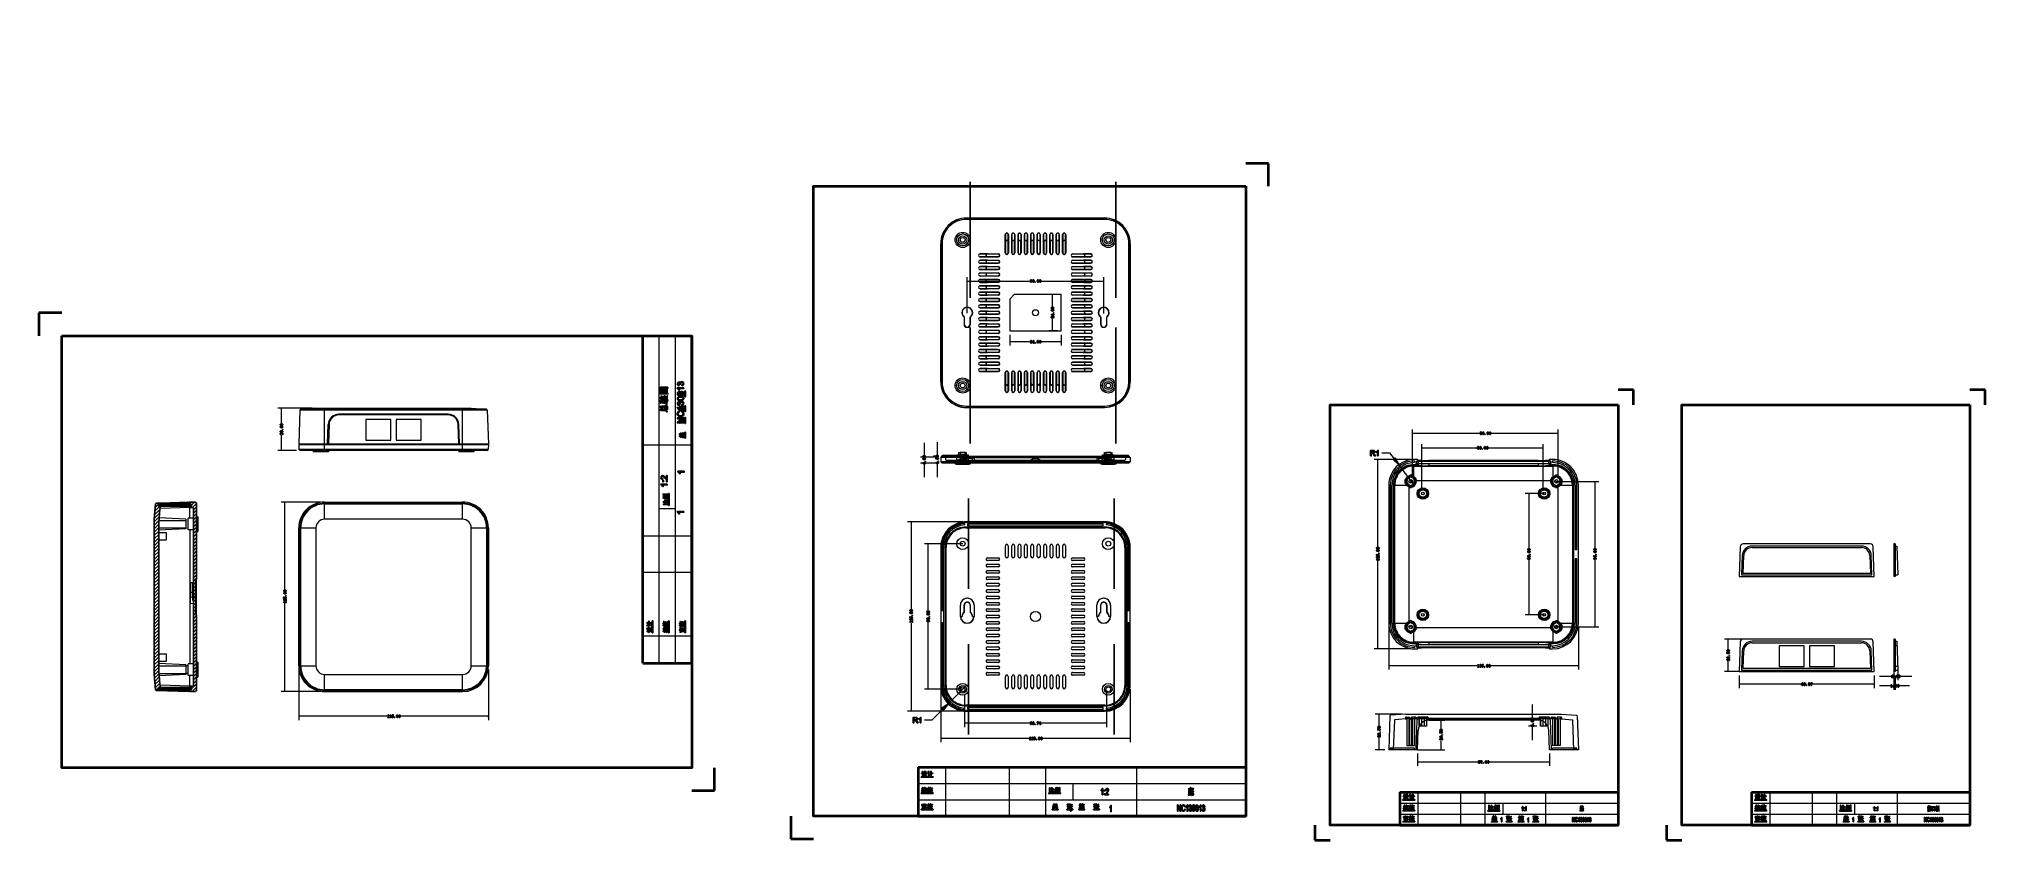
# Model space of a CAD drawing. Header units: millimetres. Extents: x -642 to 642, y -227 to 305.
import ezdxf
from ezdxf.lldxf.tags import DXFTag

# ---------------------------------------------------------------- set-up
doc = ezdxf.new("R2010")
doc.units = ezdxf.units.MM
doc.header["$MEASUREMENT"] = 0
doc.layers.add('layer 1', color=7, linetype='Continuous')
tags = doc.linetypes.add('New Line1', pattern=[0.2, 0.1, -0.1]).pattern_tags.tags
tags[6:7] = [DXFTag(74, 4), DXFTag(75, 0), DXFTag(340, '0'), DXFTag(46, 1.0), DXFTag(50, 0.0), DXFTag(44, 0.0), DXFTag(45, 0.0)]
tags[4:5] = [DXFTag(74, 4), DXFTag(75, 0), DXFTag(340, '0'), DXFTag(46, 1.0), DXFTag(50, 0.0), DXFTag(44, 0.0), DXFTag(45, 0.0)]
tags = doc.linetypes.add('New Line10', pattern=[0.2, 0.1, -0.1]).pattern_tags.tags
tags[6:7] = [DXFTag(74, 4), DXFTag(75, 0), DXFTag(340, '0'), DXFTag(46, 1.0), DXFTag(50, 0.0), DXFTag(44, 0.0), DXFTag(45, 0.0)]
tags[4:5] = [DXFTag(74, 4), DXFTag(75, 0), DXFTag(340, '0'), DXFTag(46, 1.0), DXFTag(50, 0.0), DXFTag(44, 0.0), DXFTag(45, 0.0)]
tags = doc.linetypes.add('New Line100', pattern=[0.2, 0.1, -0.1]).pattern_tags.tags
tags[6:7] = [DXFTag(74, 4), DXFTag(75, 0), DXFTag(340, '0'), DXFTag(46, 1.0), DXFTag(50, 0.0), DXFTag(44, 0.0), DXFTag(45, 0.0)]
tags[4:5] = [DXFTag(74, 4), DXFTag(75, 0), DXFTag(340, '0'), DXFTag(46, 1.0), DXFTag(50, 0.0), DXFTag(44, 0.0), DXFTag(45, 0.0)]
tags = doc.linetypes.add('New Line101', pattern=[0.2, 0.1, -0.1]).pattern_tags.tags
tags[6:7] = [DXFTag(74, 4), DXFTag(75, 0), DXFTag(340, '0'), DXFTag(46, 1.0), DXFTag(50, 0.0), DXFTag(44, 0.0), DXFTag(45, 0.0)]
tags[4:5] = [DXFTag(74, 4), DXFTag(75, 0), DXFTag(340, '0'), DXFTag(46, 1.0), DXFTag(50, 0.0), DXFTag(44, 0.0), DXFTag(45, 0.0)]
tags = doc.linetypes.add('New Line102', pattern=[0.2, 0.1, -0.1]).pattern_tags.tags
tags[6:7] = [DXFTag(74, 4), DXFTag(75, 0), DXFTag(340, '0'), DXFTag(46, 1.0), DXFTag(50, 0.0), DXFTag(44, 0.0), DXFTag(45, 0.0)]
tags[4:5] = [DXFTag(74, 4), DXFTag(75, 0), DXFTag(340, '0'), DXFTag(46, 1.0), DXFTag(50, 0.0), DXFTag(44, 0.0), DXFTag(45, 0.0)]
tags = doc.linetypes.add('New Line103', pattern=[0.2, 0.1, -0.1]).pattern_tags.tags
tags[6:7] = [DXFTag(74, 4), DXFTag(75, 0), DXFTag(340, '0'), DXFTag(46, 1.0), DXFTag(50, 0.0), DXFTag(44, 0.0), DXFTag(45, 0.0)]
tags[4:5] = [DXFTag(74, 4), DXFTag(75, 0), DXFTag(340, '0'), DXFTag(46, 1.0), DXFTag(50, 0.0), DXFTag(44, 0.0), DXFTag(45, 0.0)]
tags = doc.linetypes.add('New Line104', pattern=[0.2, 0.1, -0.1]).pattern_tags.tags
tags[6:7] = [DXFTag(74, 4), DXFTag(75, 0), DXFTag(340, '0'), DXFTag(46, 1.0), DXFTag(50, 0.0), DXFTag(44, 0.0), DXFTag(45, 0.0)]
tags[4:5] = [DXFTag(74, 4), DXFTag(75, 0), DXFTag(340, '0'), DXFTag(46, 1.0), DXFTag(50, 0.0), DXFTag(44, 0.0), DXFTag(45, 0.0)]
tags = doc.linetypes.add('New Line105', pattern=[0.2, 0.1, -0.1]).pattern_tags.tags
tags[6:7] = [DXFTag(74, 4), DXFTag(75, 0), DXFTag(340, '0'), DXFTag(46, 1.0), DXFTag(50, 0.0), DXFTag(44, 0.0), DXFTag(45, 0.0)]
tags[4:5] = [DXFTag(74, 4), DXFTag(75, 0), DXFTag(340, '0'), DXFTag(46, 1.0), DXFTag(50, 0.0), DXFTag(44, 0.0), DXFTag(45, 0.0)]
tags = doc.linetypes.add('New Line106', pattern=[0.2, 0.1, -0.1]).pattern_tags.tags
tags[6:7] = [DXFTag(74, 4), DXFTag(75, 0), DXFTag(340, '0'), DXFTag(46, 1.0), DXFTag(50, 0.0), DXFTag(44, 0.0), DXFTag(45, 0.0)]
tags[4:5] = [DXFTag(74, 4), DXFTag(75, 0), DXFTag(340, '0'), DXFTag(46, 1.0), DXFTag(50, 0.0), DXFTag(44, 0.0), DXFTag(45, 0.0)]
tags = doc.linetypes.add('New Line107', pattern=[0.2, 0.1, -0.1]).pattern_tags.tags
tags[6:7] = [DXFTag(74, 4), DXFTag(75, 0), DXFTag(340, '0'), DXFTag(46, 1.0), DXFTag(50, 0.0), DXFTag(44, 0.0), DXFTag(45, 0.0)]
tags[4:5] = [DXFTag(74, 4), DXFTag(75, 0), DXFTag(340, '0'), DXFTag(46, 1.0), DXFTag(50, 0.0), DXFTag(44, 0.0), DXFTag(45, 0.0)]
tags = doc.linetypes.add('New Line108', pattern=[0.2, 0.1, -0.1]).pattern_tags.tags
tags[6:7] = [DXFTag(74, 4), DXFTag(75, 0), DXFTag(340, '0'), DXFTag(46, 1.0), DXFTag(50, 0.0), DXFTag(44, 0.0), DXFTag(45, 0.0)]
tags[4:5] = [DXFTag(74, 4), DXFTag(75, 0), DXFTag(340, '0'), DXFTag(46, 1.0), DXFTag(50, 0.0), DXFTag(44, 0.0), DXFTag(45, 0.0)]
tags = doc.linetypes.add('New Line109', pattern=[0.2, 0.1, -0.1]).pattern_tags.tags
tags[6:7] = [DXFTag(74, 4), DXFTag(75, 0), DXFTag(340, '0'), DXFTag(46, 1.0), DXFTag(50, 0.0), DXFTag(44, 0.0), DXFTag(45, 0.0)]
tags[4:5] = [DXFTag(74, 4), DXFTag(75, 0), DXFTag(340, '0'), DXFTag(46, 1.0), DXFTag(50, 0.0), DXFTag(44, 0.0), DXFTag(45, 0.0)]
tags = doc.linetypes.add('New Line11', pattern=[0.2, 0.1, -0.1]).pattern_tags.tags
tags[6:7] = [DXFTag(74, 4), DXFTag(75, 0), DXFTag(340, '0'), DXFTag(46, 1.0), DXFTag(50, 0.0), DXFTag(44, 0.0), DXFTag(45, 0.0)]
tags[4:5] = [DXFTag(74, 4), DXFTag(75, 0), DXFTag(340, '0'), DXFTag(46, 1.0), DXFTag(50, 0.0), DXFTag(44, 0.0), DXFTag(45, 0.0)]
tags = doc.linetypes.add('New Line110', pattern=[0.2, 0.1, -0.1]).pattern_tags.tags
tags[6:7] = [DXFTag(74, 4), DXFTag(75, 0), DXFTag(340, '0'), DXFTag(46, 1.0), DXFTag(50, 0.0), DXFTag(44, 0.0), DXFTag(45, 0.0)]
tags[4:5] = [DXFTag(74, 4), DXFTag(75, 0), DXFTag(340, '0'), DXFTag(46, 1.0), DXFTag(50, 0.0), DXFTag(44, 0.0), DXFTag(45, 0.0)]
tags = doc.linetypes.add('New Line111', pattern=[0.2, 0.1, -0.1]).pattern_tags.tags
tags[6:7] = [DXFTag(74, 4), DXFTag(75, 0), DXFTag(340, '0'), DXFTag(46, 1.0), DXFTag(50, 0.0), DXFTag(44, 0.0), DXFTag(45, 0.0)]
tags[4:5] = [DXFTag(74, 4), DXFTag(75, 0), DXFTag(340, '0'), DXFTag(46, 1.0), DXFTag(50, 0.0), DXFTag(44, 0.0), DXFTag(45, 0.0)]
tags = doc.linetypes.add('New Line112', pattern=[0.2, 0.1, -0.1]).pattern_tags.tags
tags[6:7] = [DXFTag(74, 4), DXFTag(75, 0), DXFTag(340, '0'), DXFTag(46, 1.0), DXFTag(50, 0.0), DXFTag(44, 0.0), DXFTag(45, 0.0)]
tags[4:5] = [DXFTag(74, 4), DXFTag(75, 0), DXFTag(340, '0'), DXFTag(46, 1.0), DXFTag(50, 0.0), DXFTag(44, 0.0), DXFTag(45, 0.0)]
tags = doc.linetypes.add('New Line113', pattern=[0.2, 0.1, -0.1]).pattern_tags.tags
tags[6:7] = [DXFTag(74, 4), DXFTag(75, 0), DXFTag(340, '0'), DXFTag(46, 1.0), DXFTag(50, 0.0), DXFTag(44, 0.0), DXFTag(45, 0.0)]
tags[4:5] = [DXFTag(74, 4), DXFTag(75, 0), DXFTag(340, '0'), DXFTag(46, 1.0), DXFTag(50, 0.0), DXFTag(44, 0.0), DXFTag(45, 0.0)]
tags = doc.linetypes.add('New Line114', pattern=[0.2, 0.1, -0.1]).pattern_tags.tags
tags[6:7] = [DXFTag(74, 4), DXFTag(75, 0), DXFTag(340, '0'), DXFTag(46, 1.0), DXFTag(50, 0.0), DXFTag(44, 0.0), DXFTag(45, 0.0)]
tags[4:5] = [DXFTag(74, 4), DXFTag(75, 0), DXFTag(340, '0'), DXFTag(46, 1.0), DXFTag(50, 0.0), DXFTag(44, 0.0), DXFTag(45, 0.0)]
tags = doc.linetypes.add('New Line115', pattern=[0.2, 0.1, -0.1]).pattern_tags.tags
tags[6:7] = [DXFTag(74, 4), DXFTag(75, 0), DXFTag(340, '0'), DXFTag(46, 1.0), DXFTag(50, 0.0), DXFTag(44, 0.0), DXFTag(45, 0.0)]
tags[4:5] = [DXFTag(74, 4), DXFTag(75, 0), DXFTag(340, '0'), DXFTag(46, 1.0), DXFTag(50, 0.0), DXFTag(44, 0.0), DXFTag(45, 0.0)]
tags = doc.linetypes.add('New Line116', pattern=[0.2, 0.1, -0.1]).pattern_tags.tags
tags[6:7] = [DXFTag(74, 4), DXFTag(75, 0), DXFTag(340, '0'), DXFTag(46, 1.0), DXFTag(50, 0.0), DXFTag(44, 0.0), DXFTag(45, 0.0)]
tags[4:5] = [DXFTag(74, 4), DXFTag(75, 0), DXFTag(340, '0'), DXFTag(46, 1.0), DXFTag(50, 0.0), DXFTag(44, 0.0), DXFTag(45, 0.0)]
tags = doc.linetypes.add('New Line117', pattern=[0.2, 0.1, -0.1]).pattern_tags.tags
tags[6:7] = [DXFTag(74, 4), DXFTag(75, 0), DXFTag(340, '0'), DXFTag(46, 1.0), DXFTag(50, 0.0), DXFTag(44, 0.0), DXFTag(45, 0.0)]
tags[4:5] = [DXFTag(74, 4), DXFTag(75, 0), DXFTag(340, '0'), DXFTag(46, 1.0), DXFTag(50, 0.0), DXFTag(44, 0.0), DXFTag(45, 0.0)]
tags = doc.linetypes.add('New Line118', pattern=[0.2, 0.1, -0.1]).pattern_tags.tags
tags[6:7] = [DXFTag(74, 4), DXFTag(75, 0), DXFTag(340, '0'), DXFTag(46, 1.0), DXFTag(50, 0.0), DXFTag(44, 0.0), DXFTag(45, 0.0)]
tags[4:5] = [DXFTag(74, 4), DXFTag(75, 0), DXFTag(340, '0'), DXFTag(46, 1.0), DXFTag(50, 0.0), DXFTag(44, 0.0), DXFTag(45, 0.0)]
tags = doc.linetypes.add('New Line119', pattern=[0.2, 0.1, -0.1]).pattern_tags.tags
tags[6:7] = [DXFTag(74, 4), DXFTag(75, 0), DXFTag(340, '0'), DXFTag(46, 1.0), DXFTag(50, 0.0), DXFTag(44, 0.0), DXFTag(45, 0.0)]
tags[4:5] = [DXFTag(74, 4), DXFTag(75, 0), DXFTag(340, '0'), DXFTag(46, 1.0), DXFTag(50, 0.0), DXFTag(44, 0.0), DXFTag(45, 0.0)]
tags = doc.linetypes.add('New Line12', pattern=[0.2, 0.1, -0.1]).pattern_tags.tags
tags[6:7] = [DXFTag(74, 4), DXFTag(75, 0), DXFTag(340, '0'), DXFTag(46, 1.0), DXFTag(50, 0.0), DXFTag(44, 0.0), DXFTag(45, 0.0)]
tags[4:5] = [DXFTag(74, 4), DXFTag(75, 0), DXFTag(340, '0'), DXFTag(46, 1.0), DXFTag(50, 0.0), DXFTag(44, 0.0), DXFTag(45, 0.0)]
tags = doc.linetypes.add('New Line120', pattern=[0.2, 0.1, -0.1]).pattern_tags.tags
tags[6:7] = [DXFTag(74, 4), DXFTag(75, 0), DXFTag(340, '0'), DXFTag(46, 1.0), DXFTag(50, 0.0), DXFTag(44, 0.0), DXFTag(45, 0.0)]
tags[4:5] = [DXFTag(74, 4), DXFTag(75, 0), DXFTag(340, '0'), DXFTag(46, 1.0), DXFTag(50, 0.0), DXFTag(44, 0.0), DXFTag(45, 0.0)]
tags = doc.linetypes.add('New Line121', pattern=[0.2, 0.1, -0.1]).pattern_tags.tags
tags[6:7] = [DXFTag(74, 4), DXFTag(75, 0), DXFTag(340, '0'), DXFTag(46, 1.0), DXFTag(50, 0.0), DXFTag(44, 0.0), DXFTag(45, 0.0)]
tags[4:5] = [DXFTag(74, 4), DXFTag(75, 0), DXFTag(340, '0'), DXFTag(46, 1.0), DXFTag(50, 0.0), DXFTag(44, 0.0), DXFTag(45, 0.0)]
tags = doc.linetypes.add('New Line122', pattern=[0.2, 0.1, -0.1]).pattern_tags.tags
tags[6:7] = [DXFTag(74, 4), DXFTag(75, 0), DXFTag(340, '0'), DXFTag(46, 1.0), DXFTag(50, 0.0), DXFTag(44, 0.0), DXFTag(45, 0.0)]
tags[4:5] = [DXFTag(74, 4), DXFTag(75, 0), DXFTag(340, '0'), DXFTag(46, 1.0), DXFTag(50, 0.0), DXFTag(44, 0.0), DXFTag(45, 0.0)]
tags = doc.linetypes.add('New Line123', pattern=[0.2, 0.1, -0.1]).pattern_tags.tags
tags[6:7] = [DXFTag(74, 4), DXFTag(75, 0), DXFTag(340, '0'), DXFTag(46, 1.0), DXFTag(50, 0.0), DXFTag(44, 0.0), DXFTag(45, 0.0)]
tags[4:5] = [DXFTag(74, 4), DXFTag(75, 0), DXFTag(340, '0'), DXFTag(46, 1.0), DXFTag(50, 0.0), DXFTag(44, 0.0), DXFTag(45, 0.0)]
tags = doc.linetypes.add('New Line124', pattern=[0.2, 0.1, -0.1]).pattern_tags.tags
tags[6:7] = [DXFTag(74, 4), DXFTag(75, 0), DXFTag(340, '0'), DXFTag(46, 1.0), DXFTag(50, 0.0), DXFTag(44, 0.0), DXFTag(45, 0.0)]
tags[4:5] = [DXFTag(74, 4), DXFTag(75, 0), DXFTag(340, '0'), DXFTag(46, 1.0), DXFTag(50, 0.0), DXFTag(44, 0.0), DXFTag(45, 0.0)]
tags = doc.linetypes.add('New Line125', pattern=[0.2, 0.1, -0.1]).pattern_tags.tags
tags[6:7] = [DXFTag(74, 4), DXFTag(75, 0), DXFTag(340, '0'), DXFTag(46, 1.0), DXFTag(50, 0.0), DXFTag(44, 0.0), DXFTag(45, 0.0)]
tags[4:5] = [DXFTag(74, 4), DXFTag(75, 0), DXFTag(340, '0'), DXFTag(46, 1.0), DXFTag(50, 0.0), DXFTag(44, 0.0), DXFTag(45, 0.0)]
tags = doc.linetypes.add('New Line126', pattern=[0.2, 0.1, -0.1]).pattern_tags.tags
tags[6:7] = [DXFTag(74, 4), DXFTag(75, 0), DXFTag(340, '0'), DXFTag(46, 1.0), DXFTag(50, 0.0), DXFTag(44, 0.0), DXFTag(45, 0.0)]
tags[4:5] = [DXFTag(74, 4), DXFTag(75, 0), DXFTag(340, '0'), DXFTag(46, 1.0), DXFTag(50, 0.0), DXFTag(44, 0.0), DXFTag(45, 0.0)]
tags = doc.linetypes.add('New Line127', pattern=[0.2, 0.1, -0.1]).pattern_tags.tags
tags[6:7] = [DXFTag(74, 4), DXFTag(75, 0), DXFTag(340, '0'), DXFTag(46, 1.0), DXFTag(50, 0.0), DXFTag(44, 0.0), DXFTag(45, 0.0)]
tags[4:5] = [DXFTag(74, 4), DXFTag(75, 0), DXFTag(340, '0'), DXFTag(46, 1.0), DXFTag(50, 0.0), DXFTag(44, 0.0), DXFTag(45, 0.0)]
tags = doc.linetypes.add('New Line128', pattern=[0.2, 0.1, -0.1]).pattern_tags.tags
tags[6:7] = [DXFTag(74, 4), DXFTag(75, 0), DXFTag(340, '0'), DXFTag(46, 1.0), DXFTag(50, 0.0), DXFTag(44, 0.0), DXFTag(45, 0.0)]
tags[4:5] = [DXFTag(74, 4), DXFTag(75, 0), DXFTag(340, '0'), DXFTag(46, 1.0), DXFTag(50, 0.0), DXFTag(44, 0.0), DXFTag(45, 0.0)]
tags = doc.linetypes.add('New Line129', pattern=[0.2, 0.1, -0.1]).pattern_tags.tags
tags[6:7] = [DXFTag(74, 4), DXFTag(75, 0), DXFTag(340, '0'), DXFTag(46, 1.0), DXFTag(50, 0.0), DXFTag(44, 0.0), DXFTag(45, 0.0)]
tags[4:5] = [DXFTag(74, 4), DXFTag(75, 0), DXFTag(340, '0'), DXFTag(46, 1.0), DXFTag(50, 0.0), DXFTag(44, 0.0), DXFTag(45, 0.0)]
tags = doc.linetypes.add('New Line13', pattern=[0.2, 0.1, -0.1]).pattern_tags.tags
tags[6:7] = [DXFTag(74, 4), DXFTag(75, 0), DXFTag(340, '0'), DXFTag(46, 1.0), DXFTag(50, 0.0), DXFTag(44, 0.0), DXFTag(45, 0.0)]
tags[4:5] = [DXFTag(74, 4), DXFTag(75, 0), DXFTag(340, '0'), DXFTag(46, 1.0), DXFTag(50, 0.0), DXFTag(44, 0.0), DXFTag(45, 0.0)]
tags = doc.linetypes.add('New Line130', pattern=[0.2, 0.1, -0.1]).pattern_tags.tags
tags[6:7] = [DXFTag(74, 4), DXFTag(75, 0), DXFTag(340, '0'), DXFTag(46, 1.0), DXFTag(50, 0.0), DXFTag(44, 0.0), DXFTag(45, 0.0)]
tags[4:5] = [DXFTag(74, 4), DXFTag(75, 0), DXFTag(340, '0'), DXFTag(46, 1.0), DXFTag(50, 0.0), DXFTag(44, 0.0), DXFTag(45, 0.0)]
tags = doc.linetypes.add('New Line131', pattern=[0.2, 0.1, -0.1]).pattern_tags.tags
tags[6:7] = [DXFTag(74, 4), DXFTag(75, 0), DXFTag(340, '0'), DXFTag(46, 1.0), DXFTag(50, 0.0), DXFTag(44, 0.0), DXFTag(45, 0.0)]
tags[4:5] = [DXFTag(74, 4), DXFTag(75, 0), DXFTag(340, '0'), DXFTag(46, 1.0), DXFTag(50, 0.0), DXFTag(44, 0.0), DXFTag(45, 0.0)]
tags = doc.linetypes.add('New Line132', pattern=[0.2, 0.1, -0.1]).pattern_tags.tags
tags[6:7] = [DXFTag(74, 4), DXFTag(75, 0), DXFTag(340, '0'), DXFTag(46, 1.0), DXFTag(50, 0.0), DXFTag(44, 0.0), DXFTag(45, 0.0)]
tags[4:5] = [DXFTag(74, 4), DXFTag(75, 0), DXFTag(340, '0'), DXFTag(46, 1.0), DXFTag(50, 0.0), DXFTag(44, 0.0), DXFTag(45, 0.0)]
tags = doc.linetypes.add('New Line133', pattern=[0.2, 0.1, -0.1]).pattern_tags.tags
tags[6:7] = [DXFTag(74, 4), DXFTag(75, 0), DXFTag(340, '0'), DXFTag(46, 1.0), DXFTag(50, 0.0), DXFTag(44, 0.0), DXFTag(45, 0.0)]
tags[4:5] = [DXFTag(74, 4), DXFTag(75, 0), DXFTag(340, '0'), DXFTag(46, 1.0), DXFTag(50, 0.0), DXFTag(44, 0.0), DXFTag(45, 0.0)]
tags = doc.linetypes.add('New Line134', pattern=[0.2, 0.1, -0.1]).pattern_tags.tags
tags[6:7] = [DXFTag(74, 4), DXFTag(75, 0), DXFTag(340, '0'), DXFTag(46, 1.0), DXFTag(50, 0.0), DXFTag(44, 0.0), DXFTag(45, 0.0)]
tags[4:5] = [DXFTag(74, 4), DXFTag(75, 0), DXFTag(340, '0'), DXFTag(46, 1.0), DXFTag(50, 0.0), DXFTag(44, 0.0), DXFTag(45, 0.0)]
tags = doc.linetypes.add('New Line135', pattern=[0.2, 0.1, -0.1]).pattern_tags.tags
tags[6:7] = [DXFTag(74, 4), DXFTag(75, 0), DXFTag(340, '0'), DXFTag(46, 1.0), DXFTag(50, 0.0), DXFTag(44, 0.0), DXFTag(45, 0.0)]
tags[4:5] = [DXFTag(74, 4), DXFTag(75, 0), DXFTag(340, '0'), DXFTag(46, 1.0), DXFTag(50, 0.0), DXFTag(44, 0.0), DXFTag(45, 0.0)]
tags = doc.linetypes.add('New Line136', pattern=[0.2, 0.1, -0.1]).pattern_tags.tags
tags[6:7] = [DXFTag(74, 4), DXFTag(75, 0), DXFTag(340, '0'), DXFTag(46, 1.0), DXFTag(50, 0.0), DXFTag(44, 0.0), DXFTag(45, 0.0)]
tags[4:5] = [DXFTag(74, 4), DXFTag(75, 0), DXFTag(340, '0'), DXFTag(46, 1.0), DXFTag(50, 0.0), DXFTag(44, 0.0), DXFTag(45, 0.0)]
tags = doc.linetypes.add('New Line137', pattern=[0.2, 0.1, -0.1]).pattern_tags.tags
tags[6:7] = [DXFTag(74, 4), DXFTag(75, 0), DXFTag(340, '0'), DXFTag(46, 1.0), DXFTag(50, 0.0), DXFTag(44, 0.0), DXFTag(45, 0.0)]
tags[4:5] = [DXFTag(74, 4), DXFTag(75, 0), DXFTag(340, '0'), DXFTag(46, 1.0), DXFTag(50, 0.0), DXFTag(44, 0.0), DXFTag(45, 0.0)]
tags = doc.linetypes.add('New Line138', pattern=[0.2, 0.1, -0.1]).pattern_tags.tags
tags[6:7] = [DXFTag(74, 4), DXFTag(75, 0), DXFTag(340, '0'), DXFTag(46, 1.0), DXFTag(50, 0.0), DXFTag(44, 0.0), DXFTag(45, 0.0)]
tags[4:5] = [DXFTag(74, 4), DXFTag(75, 0), DXFTag(340, '0'), DXFTag(46, 1.0), DXFTag(50, 0.0), DXFTag(44, 0.0), DXFTag(45, 0.0)]
tags = doc.linetypes.add('New Line139', pattern=[0.2, 0.1, -0.1]).pattern_tags.tags
tags[6:7] = [DXFTag(74, 4), DXFTag(75, 0), DXFTag(340, '0'), DXFTag(46, 1.0), DXFTag(50, 0.0), DXFTag(44, 0.0), DXFTag(45, 0.0)]
tags[4:5] = [DXFTag(74, 4), DXFTag(75, 0), DXFTag(340, '0'), DXFTag(46, 1.0), DXFTag(50, 0.0), DXFTag(44, 0.0), DXFTag(45, 0.0)]
tags = doc.linetypes.add('New Line14', pattern=[0.2, 0.1, -0.1]).pattern_tags.tags
tags[6:7] = [DXFTag(74, 4), DXFTag(75, 0), DXFTag(340, '0'), DXFTag(46, 1.0), DXFTag(50, 0.0), DXFTag(44, 0.0), DXFTag(45, 0.0)]
tags[4:5] = [DXFTag(74, 4), DXFTag(75, 0), DXFTag(340, '0'), DXFTag(46, 1.0), DXFTag(50, 0.0), DXFTag(44, 0.0), DXFTag(45, 0.0)]
tags = doc.linetypes.add('New Line140', pattern=[0.2, 0.1, -0.1]).pattern_tags.tags
tags[6:7] = [DXFTag(74, 4), DXFTag(75, 0), DXFTag(340, '0'), DXFTag(46, 1.0), DXFTag(50, 0.0), DXFTag(44, 0.0), DXFTag(45, 0.0)]
tags[4:5] = [DXFTag(74, 4), DXFTag(75, 0), DXFTag(340, '0'), DXFTag(46, 1.0), DXFTag(50, 0.0), DXFTag(44, 0.0), DXFTag(45, 0.0)]
tags = doc.linetypes.add('New Line141', pattern=[0.2, 0.1, -0.1]).pattern_tags.tags
tags[6:7] = [DXFTag(74, 4), DXFTag(75, 0), DXFTag(340, '0'), DXFTag(46, 1.0), DXFTag(50, 0.0), DXFTag(44, 0.0), DXFTag(45, 0.0)]
tags[4:5] = [DXFTag(74, 4), DXFTag(75, 0), DXFTag(340, '0'), DXFTag(46, 1.0), DXFTag(50, 0.0), DXFTag(44, 0.0), DXFTag(45, 0.0)]
tags = doc.linetypes.add('New Line142', pattern=[0.2, 0.1, -0.1]).pattern_tags.tags
tags[6:7] = [DXFTag(74, 4), DXFTag(75, 0), DXFTag(340, '0'), DXFTag(46, 1.0), DXFTag(50, 0.0), DXFTag(44, 0.0), DXFTag(45, 0.0)]
tags[4:5] = [DXFTag(74, 4), DXFTag(75, 0), DXFTag(340, '0'), DXFTag(46, 1.0), DXFTag(50, 0.0), DXFTag(44, 0.0), DXFTag(45, 0.0)]
tags = doc.linetypes.add('New Line143', pattern=[0.2, 0.1, -0.1]).pattern_tags.tags
tags[6:7] = [DXFTag(74, 4), DXFTag(75, 0), DXFTag(340, '0'), DXFTag(46, 1.0), DXFTag(50, 0.0), DXFTag(44, 0.0), DXFTag(45, 0.0)]
tags[4:5] = [DXFTag(74, 4), DXFTag(75, 0), DXFTag(340, '0'), DXFTag(46, 1.0), DXFTag(50, 0.0), DXFTag(44, 0.0), DXFTag(45, 0.0)]
tags = doc.linetypes.add('New Line144', pattern=[0.2, 0.1, -0.1]).pattern_tags.tags
tags[6:7] = [DXFTag(74, 4), DXFTag(75, 0), DXFTag(340, '0'), DXFTag(46, 1.0), DXFTag(50, 0.0), DXFTag(44, 0.0), DXFTag(45, 0.0)]
tags[4:5] = [DXFTag(74, 4), DXFTag(75, 0), DXFTag(340, '0'), DXFTag(46, 1.0), DXFTag(50, 0.0), DXFTag(44, 0.0), DXFTag(45, 0.0)]
tags = doc.linetypes.add('New Line145', pattern=[0.2, 0.1, -0.1]).pattern_tags.tags
tags[6:7] = [DXFTag(74, 4), DXFTag(75, 0), DXFTag(340, '0'), DXFTag(46, 1.0), DXFTag(50, 0.0), DXFTag(44, 0.0), DXFTag(45, 0.0)]
tags[4:5] = [DXFTag(74, 4), DXFTag(75, 0), DXFTag(340, '0'), DXFTag(46, 1.0), DXFTag(50, 0.0), DXFTag(44, 0.0), DXFTag(45, 0.0)]
tags = doc.linetypes.add('New Line146', pattern=[0.2, 0.1, -0.1]).pattern_tags.tags
tags[6:7] = [DXFTag(74, 4), DXFTag(75, 0), DXFTag(340, '0'), DXFTag(46, 1.0), DXFTag(50, 0.0), DXFTag(44, 0.0), DXFTag(45, 0.0)]
tags[4:5] = [DXFTag(74, 4), DXFTag(75, 0), DXFTag(340, '0'), DXFTag(46, 1.0), DXFTag(50, 0.0), DXFTag(44, 0.0), DXFTag(45, 0.0)]
tags = doc.linetypes.add('New Line147', pattern=[0.2, 0.1, -0.1]).pattern_tags.tags
tags[6:7] = [DXFTag(74, 4), DXFTag(75, 0), DXFTag(340, '0'), DXFTag(46, 1.0), DXFTag(50, 0.0), DXFTag(44, 0.0), DXFTag(45, 0.0)]
tags[4:5] = [DXFTag(74, 4), DXFTag(75, 0), DXFTag(340, '0'), DXFTag(46, 1.0), DXFTag(50, 0.0), DXFTag(44, 0.0), DXFTag(45, 0.0)]
tags = doc.linetypes.add('New Line148', pattern=[0.2, 0.1, -0.1]).pattern_tags.tags
tags[6:7] = [DXFTag(74, 4), DXFTag(75, 0), DXFTag(340, '0'), DXFTag(46, 1.0), DXFTag(50, 0.0), DXFTag(44, 0.0), DXFTag(45, 0.0)]
tags[4:5] = [DXFTag(74, 4), DXFTag(75, 0), DXFTag(340, '0'), DXFTag(46, 1.0), DXFTag(50, 0.0), DXFTag(44, 0.0), DXFTag(45, 0.0)]
tags = doc.linetypes.add('New Line149', pattern=[0.2, 0.1, -0.1]).pattern_tags.tags
tags[6:7] = [DXFTag(74, 4), DXFTag(75, 0), DXFTag(340, '0'), DXFTag(46, 1.0), DXFTag(50, 0.0), DXFTag(44, 0.0), DXFTag(45, 0.0)]
tags[4:5] = [DXFTag(74, 4), DXFTag(75, 0), DXFTag(340, '0'), DXFTag(46, 1.0), DXFTag(50, 0.0), DXFTag(44, 0.0), DXFTag(45, 0.0)]
tags = doc.linetypes.add('New Line15', pattern=[0.2, 0.1, -0.1]).pattern_tags.tags
tags[6:7] = [DXFTag(74, 4), DXFTag(75, 0), DXFTag(340, '0'), DXFTag(46, 1.0), DXFTag(50, 0.0), DXFTag(44, 0.0), DXFTag(45, 0.0)]
tags[4:5] = [DXFTag(74, 4), DXFTag(75, 0), DXFTag(340, '0'), DXFTag(46, 1.0), DXFTag(50, 0.0), DXFTag(44, 0.0), DXFTag(45, 0.0)]
tags = doc.linetypes.add('New Line150', pattern=[0.2, 0.1, -0.1]).pattern_tags.tags
tags[6:7] = [DXFTag(74, 4), DXFTag(75, 0), DXFTag(340, '0'), DXFTag(46, 1.0), DXFTag(50, 0.0), DXFTag(44, 0.0), DXFTag(45, 0.0)]
tags[4:5] = [DXFTag(74, 4), DXFTag(75, 0), DXFTag(340, '0'), DXFTag(46, 1.0), DXFTag(50, 0.0), DXFTag(44, 0.0), DXFTag(45, 0.0)]
tags = doc.linetypes.add('New Line151', pattern=[0.2, 0.1, -0.1]).pattern_tags.tags
tags[6:7] = [DXFTag(74, 4), DXFTag(75, 0), DXFTag(340, '0'), DXFTag(46, 1.0), DXFTag(50, 0.0), DXFTag(44, 0.0), DXFTag(45, 0.0)]
tags[4:5] = [DXFTag(74, 4), DXFTag(75, 0), DXFTag(340, '0'), DXFTag(46, 1.0), DXFTag(50, 0.0), DXFTag(44, 0.0), DXFTag(45, 0.0)]
tags = doc.linetypes.add('New Line152', pattern=[0.2, 0.1, -0.1]).pattern_tags.tags
tags[6:7] = [DXFTag(74, 4), DXFTag(75, 0), DXFTag(340, '0'), DXFTag(46, 1.0), DXFTag(50, 0.0), DXFTag(44, 0.0), DXFTag(45, 0.0)]
tags[4:5] = [DXFTag(74, 4), DXFTag(75, 0), DXFTag(340, '0'), DXFTag(46, 1.0), DXFTag(50, 0.0), DXFTag(44, 0.0), DXFTag(45, 0.0)]
tags = doc.linetypes.add('New Line153', pattern=[0.2, 0.1, -0.1]).pattern_tags.tags
tags[6:7] = [DXFTag(74, 4), DXFTag(75, 0), DXFTag(340, '0'), DXFTag(46, 1.0), DXFTag(50, 0.0), DXFTag(44, 0.0), DXFTag(45, 0.0)]
tags[4:5] = [DXFTag(74, 4), DXFTag(75, 0), DXFTag(340, '0'), DXFTag(46, 1.0), DXFTag(50, 0.0), DXFTag(44, 0.0), DXFTag(45, 0.0)]
tags = doc.linetypes.add('New Line154', pattern=[0.2, 0.1, -0.1]).pattern_tags.tags
tags[6:7] = [DXFTag(74, 4), DXFTag(75, 0), DXFTag(340, '0'), DXFTag(46, 1.0), DXFTag(50, 0.0), DXFTag(44, 0.0), DXFTag(45, 0.0)]
tags[4:5] = [DXFTag(74, 4), DXFTag(75, 0), DXFTag(340, '0'), DXFTag(46, 1.0), DXFTag(50, 0.0), DXFTag(44, 0.0), DXFTag(45, 0.0)]
tags = doc.linetypes.add('New Line155', pattern=[0.2, 0.1, -0.1]).pattern_tags.tags
tags[6:7] = [DXFTag(74, 4), DXFTag(75, 0), DXFTag(340, '0'), DXFTag(46, 1.0), DXFTag(50, 0.0), DXFTag(44, 0.0), DXFTag(45, 0.0)]
tags[4:5] = [DXFTag(74, 4), DXFTag(75, 0), DXFTag(340, '0'), DXFTag(46, 1.0), DXFTag(50, 0.0), DXFTag(44, 0.0), DXFTag(45, 0.0)]
tags = doc.linetypes.add('New Line156', pattern=[0.2, 0.1, -0.1]).pattern_tags.tags
tags[6:7] = [DXFTag(74, 4), DXFTag(75, 0), DXFTag(340, '0'), DXFTag(46, 1.0), DXFTag(50, 0.0), DXFTag(44, 0.0), DXFTag(45, 0.0)]
tags[4:5] = [DXFTag(74, 4), DXFTag(75, 0), DXFTag(340, '0'), DXFTag(46, 1.0), DXFTag(50, 0.0), DXFTag(44, 0.0), DXFTag(45, 0.0)]
tags = doc.linetypes.add('New Line157', pattern=[0.2, 0.1, -0.1]).pattern_tags.tags
tags[6:7] = [DXFTag(74, 4), DXFTag(75, 0), DXFTag(340, '0'), DXFTag(46, 1.0), DXFTag(50, 0.0), DXFTag(44, 0.0), DXFTag(45, 0.0)]
tags[4:5] = [DXFTag(74, 4), DXFTag(75, 0), DXFTag(340, '0'), DXFTag(46, 1.0), DXFTag(50, 0.0), DXFTag(44, 0.0), DXFTag(45, 0.0)]
tags = doc.linetypes.add('New Line158', pattern=[0.2, 0.1, -0.1]).pattern_tags.tags
tags[6:7] = [DXFTag(74, 4), DXFTag(75, 0), DXFTag(340, '0'), DXFTag(46, 1.0), DXFTag(50, 0.0), DXFTag(44, 0.0), DXFTag(45, 0.0)]
tags[4:5] = [DXFTag(74, 4), DXFTag(75, 0), DXFTag(340, '0'), DXFTag(46, 1.0), DXFTag(50, 0.0), DXFTag(44, 0.0), DXFTag(45, 0.0)]
tags = doc.linetypes.add('New Line159', pattern=[0.2, 0.1, -0.1]).pattern_tags.tags
tags[6:7] = [DXFTag(74, 4), DXFTag(75, 0), DXFTag(340, '0'), DXFTag(46, 1.0), DXFTag(50, 0.0), DXFTag(44, 0.0), DXFTag(45, 0.0)]
tags[4:5] = [DXFTag(74, 4), DXFTag(75, 0), DXFTag(340, '0'), DXFTag(46, 1.0), DXFTag(50, 0.0), DXFTag(44, 0.0), DXFTag(45, 0.0)]
tags = doc.linetypes.add('New Line16', pattern=[0.2, 0.1, -0.1]).pattern_tags.tags
tags[6:7] = [DXFTag(74, 4), DXFTag(75, 0), DXFTag(340, '0'), DXFTag(46, 1.0), DXFTag(50, 0.0), DXFTag(44, 0.0), DXFTag(45, 0.0)]
tags[4:5] = [DXFTag(74, 4), DXFTag(75, 0), DXFTag(340, '0'), DXFTag(46, 1.0), DXFTag(50, 0.0), DXFTag(44, 0.0), DXFTag(45, 0.0)]
tags = doc.linetypes.add('New Line160', pattern=[0.2, 0.1, -0.1]).pattern_tags.tags
tags[6:7] = [DXFTag(74, 4), DXFTag(75, 0), DXFTag(340, '0'), DXFTag(46, 1.0), DXFTag(50, 0.0), DXFTag(44, 0.0), DXFTag(45, 0.0)]
tags[4:5] = [DXFTag(74, 4), DXFTag(75, 0), DXFTag(340, '0'), DXFTag(46, 1.0), DXFTag(50, 0.0), DXFTag(44, 0.0), DXFTag(45, 0.0)]
tags = doc.linetypes.add('New Line161', pattern=[0.2, 0.1, -0.1]).pattern_tags.tags
tags[6:7] = [DXFTag(74, 4), DXFTag(75, 0), DXFTag(340, '0'), DXFTag(46, 1.0), DXFTag(50, 0.0), DXFTag(44, 0.0), DXFTag(45, 0.0)]
tags[4:5] = [DXFTag(74, 4), DXFTag(75, 0), DXFTag(340, '0'), DXFTag(46, 1.0), DXFTag(50, 0.0), DXFTag(44, 0.0), DXFTag(45, 0.0)]
tags = doc.linetypes.add('New Line162', pattern=[0.2, 0.1, -0.1]).pattern_tags.tags
tags[6:7] = [DXFTag(74, 4), DXFTag(75, 0), DXFTag(340, '0'), DXFTag(46, 1.0), DXFTag(50, 0.0), DXFTag(44, 0.0), DXFTag(45, 0.0)]
tags[4:5] = [DXFTag(74, 4), DXFTag(75, 0), DXFTag(340, '0'), DXFTag(46, 1.0), DXFTag(50, 0.0), DXFTag(44, 0.0), DXFTag(45, 0.0)]
tags = doc.linetypes.add('New Line163', pattern=[0.2, 0.1, -0.1]).pattern_tags.tags
tags[6:7] = [DXFTag(74, 4), DXFTag(75, 0), DXFTag(340, '0'), DXFTag(46, 1.0), DXFTag(50, 0.0), DXFTag(44, 0.0), DXFTag(45, 0.0)]
tags[4:5] = [DXFTag(74, 4), DXFTag(75, 0), DXFTag(340, '0'), DXFTag(46, 1.0), DXFTag(50, 0.0), DXFTag(44, 0.0), DXFTag(45, 0.0)]
tags = doc.linetypes.add('New Line164', pattern=[0.2, 0.1, -0.1]).pattern_tags.tags
tags[6:7] = [DXFTag(74, 4), DXFTag(75, 0), DXFTag(340, '0'), DXFTag(46, 1.0), DXFTag(50, 0.0), DXFTag(44, 0.0), DXFTag(45, 0.0)]
tags[4:5] = [DXFTag(74, 4), DXFTag(75, 0), DXFTag(340, '0'), DXFTag(46, 1.0), DXFTag(50, 0.0), DXFTag(44, 0.0), DXFTag(45, 0.0)]
tags = doc.linetypes.add('New Line165', pattern=[0.2, 0.1, -0.1]).pattern_tags.tags
tags[6:7] = [DXFTag(74, 4), DXFTag(75, 0), DXFTag(340, '0'), DXFTag(46, 1.0), DXFTag(50, 0.0), DXFTag(44, 0.0), DXFTag(45, 0.0)]
tags[4:5] = [DXFTag(74, 4), DXFTag(75, 0), DXFTag(340, '0'), DXFTag(46, 1.0), DXFTag(50, 0.0), DXFTag(44, 0.0), DXFTag(45, 0.0)]
tags = doc.linetypes.add('New Line166', pattern=[0.2, 0.1, -0.1]).pattern_tags.tags
tags[6:7] = [DXFTag(74, 4), DXFTag(75, 0), DXFTag(340, '0'), DXFTag(46, 1.0), DXFTag(50, 0.0), DXFTag(44, 0.0), DXFTag(45, 0.0)]
tags[4:5] = [DXFTag(74, 4), DXFTag(75, 0), DXFTag(340, '0'), DXFTag(46, 1.0), DXFTag(50, 0.0), DXFTag(44, 0.0), DXFTag(45, 0.0)]
tags = doc.linetypes.add('New Line167', pattern=[0.2, 0.1, -0.1]).pattern_tags.tags
tags[6:7] = [DXFTag(74, 4), DXFTag(75, 0), DXFTag(340, '0'), DXFTag(46, 1.0), DXFTag(50, 0.0), DXFTag(44, 0.0), DXFTag(45, 0.0)]
tags[4:5] = [DXFTag(74, 4), DXFTag(75, 0), DXFTag(340, '0'), DXFTag(46, 1.0), DXFTag(50, 0.0), DXFTag(44, 0.0), DXFTag(45, 0.0)]
tags = doc.linetypes.add('New Line168', pattern=[0.2, 0.1, -0.1]).pattern_tags.tags
tags[6:7] = [DXFTag(74, 4), DXFTag(75, 0), DXFTag(340, '0'), DXFTag(46, 1.0), DXFTag(50, 0.0), DXFTag(44, 0.0), DXFTag(45, 0.0)]
tags[4:5] = [DXFTag(74, 4), DXFTag(75, 0), DXFTag(340, '0'), DXFTag(46, 1.0), DXFTag(50, 0.0), DXFTag(44, 0.0), DXFTag(45, 0.0)]
tags = doc.linetypes.add('New Line169', pattern=[0.2, 0.1, -0.1]).pattern_tags.tags
tags[6:7] = [DXFTag(74, 4), DXFTag(75, 0), DXFTag(340, '0'), DXFTag(46, 1.0), DXFTag(50, 0.0), DXFTag(44, 0.0), DXFTag(45, 0.0)]
tags[4:5] = [DXFTag(74, 4), DXFTag(75, 0), DXFTag(340, '0'), DXFTag(46, 1.0), DXFTag(50, 0.0), DXFTag(44, 0.0), DXFTag(45, 0.0)]
tags = doc.linetypes.add('New Line17', pattern=[0.2, 0.1, -0.1]).pattern_tags.tags
tags[6:7] = [DXFTag(74, 4), DXFTag(75, 0), DXFTag(340, '0'), DXFTag(46, 1.0), DXFTag(50, 0.0), DXFTag(44, 0.0), DXFTag(45, 0.0)]
tags[4:5] = [DXFTag(74, 4), DXFTag(75, 0), DXFTag(340, '0'), DXFTag(46, 1.0), DXFTag(50, 0.0), DXFTag(44, 0.0), DXFTag(45, 0.0)]
tags = doc.linetypes.add('New Line170', pattern=[0.2, 0.1, -0.1]).pattern_tags.tags
tags[6:7] = [DXFTag(74, 4), DXFTag(75, 0), DXFTag(340, '0'), DXFTag(46, 1.0), DXFTag(50, 0.0), DXFTag(44, 0.0), DXFTag(45, 0.0)]
tags[4:5] = [DXFTag(74, 4), DXFTag(75, 0), DXFTag(340, '0'), DXFTag(46, 1.0), DXFTag(50, 0.0), DXFTag(44, 0.0), DXFTag(45, 0.0)]
tags = doc.linetypes.add('New Line171', pattern=[0.2, 0.1, -0.1]).pattern_tags.tags
tags[6:7] = [DXFTag(74, 4), DXFTag(75, 0), DXFTag(340, '0'), DXFTag(46, 1.0), DXFTag(50, 0.0), DXFTag(44, 0.0), DXFTag(45, 0.0)]
tags[4:5] = [DXFTag(74, 4), DXFTag(75, 0), DXFTag(340, '0'), DXFTag(46, 1.0), DXFTag(50, 0.0), DXFTag(44, 0.0), DXFTag(45, 0.0)]
tags = doc.linetypes.add('New Line172', pattern=[0.2, 0.1, -0.1]).pattern_tags.tags
tags[6:7] = [DXFTag(74, 4), DXFTag(75, 0), DXFTag(340, '0'), DXFTag(46, 1.0), DXFTag(50, 0.0), DXFTag(44, 0.0), DXFTag(45, 0.0)]
tags[4:5] = [DXFTag(74, 4), DXFTag(75, 0), DXFTag(340, '0'), DXFTag(46, 1.0), DXFTag(50, 0.0), DXFTag(44, 0.0), DXFTag(45, 0.0)]
tags = doc.linetypes.add('New Line173', pattern=[0.2, 0.1, -0.1]).pattern_tags.tags
tags[6:7] = [DXFTag(74, 4), DXFTag(75, 0), DXFTag(340, '0'), DXFTag(46, 1.0), DXFTag(50, 0.0), DXFTag(44, 0.0), DXFTag(45, 0.0)]
tags[4:5] = [DXFTag(74, 4), DXFTag(75, 0), DXFTag(340, '0'), DXFTag(46, 1.0), DXFTag(50, 0.0), DXFTag(44, 0.0), DXFTag(45, 0.0)]
tags = doc.linetypes.add('New Line174', pattern=[0.2, 0.1, -0.1]).pattern_tags.tags
tags[6:7] = [DXFTag(74, 4), DXFTag(75, 0), DXFTag(340, '0'), DXFTag(46, 1.0), DXFTag(50, 0.0), DXFTag(44, 0.0), DXFTag(45, 0.0)]
tags[4:5] = [DXFTag(74, 4), DXFTag(75, 0), DXFTag(340, '0'), DXFTag(46, 1.0), DXFTag(50, 0.0), DXFTag(44, 0.0), DXFTag(45, 0.0)]
tags = doc.linetypes.add('New Line175', pattern=[0.2, 0.1, -0.1]).pattern_tags.tags
tags[6:7] = [DXFTag(74, 4), DXFTag(75, 0), DXFTag(340, '0'), DXFTag(46, 1.0), DXFTag(50, 0.0), DXFTag(44, 0.0), DXFTag(45, 0.0)]
tags[4:5] = [DXFTag(74, 4), DXFTag(75, 0), DXFTag(340, '0'), DXFTag(46, 1.0), DXFTag(50, 0.0), DXFTag(44, 0.0), DXFTag(45, 0.0)]
tags = doc.linetypes.add('New Line176', pattern=[0.2, 0.1, -0.1]).pattern_tags.tags
tags[6:7] = [DXFTag(74, 4), DXFTag(75, 0), DXFTag(340, '0'), DXFTag(46, 1.0), DXFTag(50, 0.0), DXFTag(44, 0.0), DXFTag(45, 0.0)]
tags[4:5] = [DXFTag(74, 4), DXFTag(75, 0), DXFTag(340, '0'), DXFTag(46, 1.0), DXFTag(50, 0.0), DXFTag(44, 0.0), DXFTag(45, 0.0)]
tags = doc.linetypes.add('New Line177', pattern=[0.2, 0.1, -0.1]).pattern_tags.tags
tags[6:7] = [DXFTag(74, 4), DXFTag(75, 0), DXFTag(340, '0'), DXFTag(46, 1.0), DXFTag(50, 0.0), DXFTag(44, 0.0), DXFTag(45, 0.0)]
tags[4:5] = [DXFTag(74, 4), DXFTag(75, 0), DXFTag(340, '0'), DXFTag(46, 1.0), DXFTag(50, 0.0), DXFTag(44, 0.0), DXFTag(45, 0.0)]
tags = doc.linetypes.add('New Line178', pattern=[0.2, 0.1, -0.1]).pattern_tags.tags
tags[6:7] = [DXFTag(74, 4), DXFTag(75, 0), DXFTag(340, '0'), DXFTag(46, 1.0), DXFTag(50, 0.0), DXFTag(44, 0.0), DXFTag(45, 0.0)]
tags[4:5] = [DXFTag(74, 4), DXFTag(75, 0), DXFTag(340, '0'), DXFTag(46, 1.0), DXFTag(50, 0.0), DXFTag(44, 0.0), DXFTag(45, 0.0)]
tags = doc.linetypes.add('New Line179', pattern=[0.2, 0.1, -0.1]).pattern_tags.tags
tags[6:7] = [DXFTag(74, 4), DXFTag(75, 0), DXFTag(340, '0'), DXFTag(46, 1.0), DXFTag(50, 0.0), DXFTag(44, 0.0), DXFTag(45, 0.0)]
tags[4:5] = [DXFTag(74, 4), DXFTag(75, 0), DXFTag(340, '0'), DXFTag(46, 1.0), DXFTag(50, 0.0), DXFTag(44, 0.0), DXFTag(45, 0.0)]
tags = doc.linetypes.add('New Line18', pattern=[0.2, 0.1, -0.1]).pattern_tags.tags
tags[6:7] = [DXFTag(74, 4), DXFTag(75, 0), DXFTag(340, '0'), DXFTag(46, 1.0), DXFTag(50, 0.0), DXFTag(44, 0.0), DXFTag(45, 0.0)]
tags[4:5] = [DXFTag(74, 4), DXFTag(75, 0), DXFTag(340, '0'), DXFTag(46, 1.0), DXFTag(50, 0.0), DXFTag(44, 0.0), DXFTag(45, 0.0)]
tags = doc.linetypes.add('New Line180', pattern=[0.2, 0.1, -0.1]).pattern_tags.tags
tags[6:7] = [DXFTag(74, 4), DXFTag(75, 0), DXFTag(340, '0'), DXFTag(46, 1.0), DXFTag(50, 0.0), DXFTag(44, 0.0), DXFTag(45, 0.0)]
tags[4:5] = [DXFTag(74, 4), DXFTag(75, 0), DXFTag(340, '0'), DXFTag(46, 1.0), DXFTag(50, 0.0), DXFTag(44, 0.0), DXFTag(45, 0.0)]
tags = doc.linetypes.add('New Line181', pattern=[0.2, 0.1, -0.1]).pattern_tags.tags
tags[6:7] = [DXFTag(74, 4), DXFTag(75, 0), DXFTag(340, '0'), DXFTag(46, 1.0), DXFTag(50, 0.0), DXFTag(44, 0.0), DXFTag(45, 0.0)]
tags[4:5] = [DXFTag(74, 4), DXFTag(75, 0), DXFTag(340, '0'), DXFTag(46, 1.0), DXFTag(50, 0.0), DXFTag(44, 0.0), DXFTag(45, 0.0)]
tags = doc.linetypes.add('New Line182', pattern=[0.2, 0.1, -0.1]).pattern_tags.tags
tags[6:7] = [DXFTag(74, 4), DXFTag(75, 0), DXFTag(340, '0'), DXFTag(46, 1.0), DXFTag(50, 0.0), DXFTag(44, 0.0), DXFTag(45, 0.0)]
tags[4:5] = [DXFTag(74, 4), DXFTag(75, 0), DXFTag(340, '0'), DXFTag(46, 1.0), DXFTag(50, 0.0), DXFTag(44, 0.0), DXFTag(45, 0.0)]
tags = doc.linetypes.add('New Line183', pattern=[0.2, 0.1, -0.1]).pattern_tags.tags
tags[6:7] = [DXFTag(74, 4), DXFTag(75, 0), DXFTag(340, '0'), DXFTag(46, 1.0), DXFTag(50, 0.0), DXFTag(44, 0.0), DXFTag(45, 0.0)]
tags[4:5] = [DXFTag(74, 4), DXFTag(75, 0), DXFTag(340, '0'), DXFTag(46, 1.0), DXFTag(50, 0.0), DXFTag(44, 0.0), DXFTag(45, 0.0)]
tags = doc.linetypes.add('New Line184', pattern=[0.2, 0.1, -0.1]).pattern_tags.tags
tags[6:7] = [DXFTag(74, 4), DXFTag(75, 0), DXFTag(340, '0'), DXFTag(46, 1.0), DXFTag(50, 0.0), DXFTag(44, 0.0), DXFTag(45, 0.0)]
tags[4:5] = [DXFTag(74, 4), DXFTag(75, 0), DXFTag(340, '0'), DXFTag(46, 1.0), DXFTag(50, 0.0), DXFTag(44, 0.0), DXFTag(45, 0.0)]
tags = doc.linetypes.add('New Line185', pattern=[0.2, 0.1, -0.1]).pattern_tags.tags
tags[6:7] = [DXFTag(74, 4), DXFTag(75, 0), DXFTag(340, '0'), DXFTag(46, 1.0), DXFTag(50, 0.0), DXFTag(44, 0.0), DXFTag(45, 0.0)]
tags[4:5] = [DXFTag(74, 4), DXFTag(75, 0), DXFTag(340, '0'), DXFTag(46, 1.0), DXFTag(50, 0.0), DXFTag(44, 0.0), DXFTag(45, 0.0)]
tags = doc.linetypes.add('New Line186', pattern=[0.2, 0.1, -0.1]).pattern_tags.tags
tags[6:7] = [DXFTag(74, 4), DXFTag(75, 0), DXFTag(340, '0'), DXFTag(46, 1.0), DXFTag(50, 0.0), DXFTag(44, 0.0), DXFTag(45, 0.0)]
tags[4:5] = [DXFTag(74, 4), DXFTag(75, 0), DXFTag(340, '0'), DXFTag(46, 1.0), DXFTag(50, 0.0), DXFTag(44, 0.0), DXFTag(45, 0.0)]
tags = doc.linetypes.add('New Line187', pattern=[0.2, 0.1, -0.1]).pattern_tags.tags
tags[6:7] = [DXFTag(74, 4), DXFTag(75, 0), DXFTag(340, '0'), DXFTag(46, 1.0), DXFTag(50, 0.0), DXFTag(44, 0.0), DXFTag(45, 0.0)]
tags[4:5] = [DXFTag(74, 4), DXFTag(75, 0), DXFTag(340, '0'), DXFTag(46, 1.0), DXFTag(50, 0.0), DXFTag(44, 0.0), DXFTag(45, 0.0)]
tags = doc.linetypes.add('New Line188', pattern=[0.2, 0.1, -0.1]).pattern_tags.tags
tags[6:7] = [DXFTag(74, 4), DXFTag(75, 0), DXFTag(340, '0'), DXFTag(46, 1.0), DXFTag(50, 0.0), DXFTag(44, 0.0), DXFTag(45, 0.0)]
tags[4:5] = [DXFTag(74, 4), DXFTag(75, 0), DXFTag(340, '0'), DXFTag(46, 1.0), DXFTag(50, 0.0), DXFTag(44, 0.0), DXFTag(45, 0.0)]
tags = doc.linetypes.add('New Line189', pattern=[0.2, 0.1, -0.1]).pattern_tags.tags
tags[6:7] = [DXFTag(74, 4), DXFTag(75, 0), DXFTag(340, '0'), DXFTag(46, 1.0), DXFTag(50, 0.0), DXFTag(44, 0.0), DXFTag(45, 0.0)]
tags[4:5] = [DXFTag(74, 4), DXFTag(75, 0), DXFTag(340, '0'), DXFTag(46, 1.0), DXFTag(50, 0.0), DXFTag(44, 0.0), DXFTag(45, 0.0)]
tags = doc.linetypes.add('New Line19', pattern=[0.2, 0.1, -0.1]).pattern_tags.tags
tags[6:7] = [DXFTag(74, 4), DXFTag(75, 0), DXFTag(340, '0'), DXFTag(46, 1.0), DXFTag(50, 0.0), DXFTag(44, 0.0), DXFTag(45, 0.0)]
tags[4:5] = [DXFTag(74, 4), DXFTag(75, 0), DXFTag(340, '0'), DXFTag(46, 1.0), DXFTag(50, 0.0), DXFTag(44, 0.0), DXFTag(45, 0.0)]
tags = doc.linetypes.add('New Line190', pattern=[0.2, 0.1, -0.1]).pattern_tags.tags
tags[6:7] = [DXFTag(74, 4), DXFTag(75, 0), DXFTag(340, '0'), DXFTag(46, 1.0), DXFTag(50, 0.0), DXFTag(44, 0.0), DXFTag(45, 0.0)]
tags[4:5] = [DXFTag(74, 4), DXFTag(75, 0), DXFTag(340, '0'), DXFTag(46, 1.0), DXFTag(50, 0.0), DXFTag(44, 0.0), DXFTag(45, 0.0)]
tags = doc.linetypes.add('New Line191', pattern=[0.2, 0.1, -0.1]).pattern_tags.tags
tags[6:7] = [DXFTag(74, 4), DXFTag(75, 0), DXFTag(340, '0'), DXFTag(46, 1.0), DXFTag(50, 0.0), DXFTag(44, 0.0), DXFTag(45, 0.0)]
tags[4:5] = [DXFTag(74, 4), DXFTag(75, 0), DXFTag(340, '0'), DXFTag(46, 1.0), DXFTag(50, 0.0), DXFTag(44, 0.0), DXFTag(45, 0.0)]
tags = doc.linetypes.add('New Line192', pattern=[0.2, 0.1, -0.1]).pattern_tags.tags
tags[6:7] = [DXFTag(74, 4), DXFTag(75, 0), DXFTag(340, '0'), DXFTag(46, 1.0), DXFTag(50, 0.0), DXFTag(44, 0.0), DXFTag(45, 0.0)]
tags[4:5] = [DXFTag(74, 4), DXFTag(75, 0), DXFTag(340, '0'), DXFTag(46, 1.0), DXFTag(50, 0.0), DXFTag(44, 0.0), DXFTag(45, 0.0)]
tags = doc.linetypes.add('New Line193', pattern=[0.2, 0.1, -0.1]).pattern_tags.tags
tags[6:7] = [DXFTag(74, 4), DXFTag(75, 0), DXFTag(340, '0'), DXFTag(46, 1.0), DXFTag(50, 0.0), DXFTag(44, 0.0), DXFTag(45, 0.0)]
tags[4:5] = [DXFTag(74, 4), DXFTag(75, 0), DXFTag(340, '0'), DXFTag(46, 1.0), DXFTag(50, 0.0), DXFTag(44, 0.0), DXFTag(45, 0.0)]
tags = doc.linetypes.add('New Line194', pattern=[0.2, 0.1, -0.1]).pattern_tags.tags
tags[6:7] = [DXFTag(74, 4), DXFTag(75, 0), DXFTag(340, '0'), DXFTag(46, 1.0), DXFTag(50, 0.0), DXFTag(44, 0.0), DXFTag(45, 0.0)]
tags[4:5] = [DXFTag(74, 4), DXFTag(75, 0), DXFTag(340, '0'), DXFTag(46, 1.0), DXFTag(50, 0.0), DXFTag(44, 0.0), DXFTag(45, 0.0)]
tags = doc.linetypes.add('New Line195', pattern=[0.2, 0.1, -0.1]).pattern_tags.tags
tags[6:7] = [DXFTag(74, 4), DXFTag(75, 0), DXFTag(340, '0'), DXFTag(46, 1.0), DXFTag(50, 0.0), DXFTag(44, 0.0), DXFTag(45, 0.0)]
tags[4:5] = [DXFTag(74, 4), DXFTag(75, 0), DXFTag(340, '0'), DXFTag(46, 1.0), DXFTag(50, 0.0), DXFTag(44, 0.0), DXFTag(45, 0.0)]
tags = doc.linetypes.add('New Line196', pattern=[0.2, 0.1, -0.1]).pattern_tags.tags
tags[6:7] = [DXFTag(74, 4), DXFTag(75, 0), DXFTag(340, '0'), DXFTag(46, 1.0), DXFTag(50, 0.0), DXFTag(44, 0.0), DXFTag(45, 0.0)]
tags[4:5] = [DXFTag(74, 4), DXFTag(75, 0), DXFTag(340, '0'), DXFTag(46, 1.0), DXFTag(50, 0.0), DXFTag(44, 0.0), DXFTag(45, 0.0)]
tags = doc.linetypes.add('New Line197', pattern=[0.2, 0.1, -0.1]).pattern_tags.tags
tags[6:7] = [DXFTag(74, 4), DXFTag(75, 0), DXFTag(340, '0'), DXFTag(46, 1.0), DXFTag(50, 0.0), DXFTag(44, 0.0), DXFTag(45, 0.0)]
tags[4:5] = [DXFTag(74, 4), DXFTag(75, 0), DXFTag(340, '0'), DXFTag(46, 1.0), DXFTag(50, 0.0), DXFTag(44, 0.0), DXFTag(45, 0.0)]
tags = doc.linetypes.add('New Line198', pattern=[0.2, 0.1, -0.1]).pattern_tags.tags
tags[6:7] = [DXFTag(74, 4), DXFTag(75, 0), DXFTag(340, '0'), DXFTag(46, 1.0), DXFTag(50, 0.0), DXFTag(44, 0.0), DXFTag(45, 0.0)]
tags[4:5] = [DXFTag(74, 4), DXFTag(75, 0), DXFTag(340, '0'), DXFTag(46, 1.0), DXFTag(50, 0.0), DXFTag(44, 0.0), DXFTag(45, 0.0)]
tags = doc.linetypes.add('New Line199', pattern=[0.2, 0.1, -0.1]).pattern_tags.tags
tags[6:7] = [DXFTag(74, 4), DXFTag(75, 0), DXFTag(340, '0'), DXFTag(46, 1.0), DXFTag(50, 0.0), DXFTag(44, 0.0), DXFTag(45, 0.0)]
tags[4:5] = [DXFTag(74, 4), DXFTag(75, 0), DXFTag(340, '0'), DXFTag(46, 1.0), DXFTag(50, 0.0), DXFTag(44, 0.0), DXFTag(45, 0.0)]
tags = doc.linetypes.add('New Line2', pattern=[0.2, 0.1, -0.1]).pattern_tags.tags
tags[6:7] = [DXFTag(74, 4), DXFTag(75, 0), DXFTag(340, '0'), DXFTag(46, 1.0), DXFTag(50, 0.0), DXFTag(44, 0.0), DXFTag(45, 0.0)]
tags[4:5] = [DXFTag(74, 4), DXFTag(75, 0), DXFTag(340, '0'), DXFTag(46, 1.0), DXFTag(50, 0.0), DXFTag(44, 0.0), DXFTag(45, 0.0)]
tags = doc.linetypes.add('New Line20', pattern=[0.2, 0.1, -0.1]).pattern_tags.tags
tags[6:7] = [DXFTag(74, 4), DXFTag(75, 0), DXFTag(340, '0'), DXFTag(46, 1.0), DXFTag(50, 0.0), DXFTag(44, 0.0), DXFTag(45, 0.0)]
tags[4:5] = [DXFTag(74, 4), DXFTag(75, 0), DXFTag(340, '0'), DXFTag(46, 1.0), DXFTag(50, 0.0), DXFTag(44, 0.0), DXFTag(45, 0.0)]
tags = doc.linetypes.add('New Line200', pattern=[0.2, 0.1, -0.1]).pattern_tags.tags
tags[6:7] = [DXFTag(74, 4), DXFTag(75, 0), DXFTag(340, '0'), DXFTag(46, 1.0), DXFTag(50, 0.0), DXFTag(44, 0.0), DXFTag(45, 0.0)]
tags[4:5] = [DXFTag(74, 4), DXFTag(75, 0), DXFTag(340, '0'), DXFTag(46, 1.0), DXFTag(50, 0.0), DXFTag(44, 0.0), DXFTag(45, 0.0)]
tags = doc.linetypes.add('New Line201', pattern=[0.2, 0.1, -0.1]).pattern_tags.tags
tags[6:7] = [DXFTag(74, 4), DXFTag(75, 0), DXFTag(340, '0'), DXFTag(46, 1.0), DXFTag(50, 0.0), DXFTag(44, 0.0), DXFTag(45, 0.0)]
tags[4:5] = [DXFTag(74, 4), DXFTag(75, 0), DXFTag(340, '0'), DXFTag(46, 1.0), DXFTag(50, 0.0), DXFTag(44, 0.0), DXFTag(45, 0.0)]
tags = doc.linetypes.add('New Line202', pattern=[0.2, 0.1, -0.1]).pattern_tags.tags
tags[6:7] = [DXFTag(74, 4), DXFTag(75, 0), DXFTag(340, '0'), DXFTag(46, 1.0), DXFTag(50, 0.0), DXFTag(44, 0.0), DXFTag(45, 0.0)]
tags[4:5] = [DXFTag(74, 4), DXFTag(75, 0), DXFTag(340, '0'), DXFTag(46, 1.0), DXFTag(50, 0.0), DXFTag(44, 0.0), DXFTag(45, 0.0)]
tags = doc.linetypes.add('New Line203', pattern=[0.2, 0.1, -0.1]).pattern_tags.tags
tags[6:7] = [DXFTag(74, 4), DXFTag(75, 0), DXFTag(340, '0'), DXFTag(46, 1.0), DXFTag(50, 0.0), DXFTag(44, 0.0), DXFTag(45, 0.0)]
tags[4:5] = [DXFTag(74, 4), DXFTag(75, 0), DXFTag(340, '0'), DXFTag(46, 1.0), DXFTag(50, 0.0), DXFTag(44, 0.0), DXFTag(45, 0.0)]
tags = doc.linetypes.add('New Line204', pattern=[0.2, 0.1, -0.1]).pattern_tags.tags
tags[6:7] = [DXFTag(74, 4), DXFTag(75, 0), DXFTag(340, '0'), DXFTag(46, 1.0), DXFTag(50, 0.0), DXFTag(44, 0.0), DXFTag(45, 0.0)]
tags[4:5] = [DXFTag(74, 4), DXFTag(75, 0), DXFTag(340, '0'), DXFTag(46, 1.0), DXFTag(50, 0.0), DXFTag(44, 0.0), DXFTag(45, 0.0)]
tags = doc.linetypes.add('New Line205', pattern=[0.2, 0.1, -0.1]).pattern_tags.tags
tags[6:7] = [DXFTag(74, 4), DXFTag(75, 0), DXFTag(340, '0'), DXFTag(46, 1.0), DXFTag(50, 0.0), DXFTag(44, 0.0), DXFTag(45, 0.0)]
tags[4:5] = [DXFTag(74, 4), DXFTag(75, 0), DXFTag(340, '0'), DXFTag(46, 1.0), DXFTag(50, 0.0), DXFTag(44, 0.0), DXFTag(45, 0.0)]
tags = doc.linetypes.add('New Line206', pattern=[0.2, 0.1, -0.1]).pattern_tags.tags
tags[6:7] = [DXFTag(74, 4), DXFTag(75, 0), DXFTag(340, '0'), DXFTag(46, 1.0), DXFTag(50, 0.0), DXFTag(44, 0.0), DXFTag(45, 0.0)]
tags[4:5] = [DXFTag(74, 4), DXFTag(75, 0), DXFTag(340, '0'), DXFTag(46, 1.0), DXFTag(50, 0.0), DXFTag(44, 0.0), DXFTag(45, 0.0)]
tags = doc.linetypes.add('New Line207', pattern=[0.2, 0.1, -0.1]).pattern_tags.tags
tags[6:7] = [DXFTag(74, 4), DXFTag(75, 0), DXFTag(340, '0'), DXFTag(46, 1.0), DXFTag(50, 0.0), DXFTag(44, 0.0), DXFTag(45, 0.0)]
tags[4:5] = [DXFTag(74, 4), DXFTag(75, 0), DXFTag(340, '0'), DXFTag(46, 1.0), DXFTag(50, 0.0), DXFTag(44, 0.0), DXFTag(45, 0.0)]
tags = doc.linetypes.add('New Line208', pattern=[0.2, 0.1, -0.1]).pattern_tags.tags
tags[6:7] = [DXFTag(74, 4), DXFTag(75, 0), DXFTag(340, '0'), DXFTag(46, 1.0), DXFTag(50, 0.0), DXFTag(44, 0.0), DXFTag(45, 0.0)]
tags[4:5] = [DXFTag(74, 4), DXFTag(75, 0), DXFTag(340, '0'), DXFTag(46, 1.0), DXFTag(50, 0.0), DXFTag(44, 0.0), DXFTag(45, 0.0)]
tags = doc.linetypes.add('New Line209', pattern=[0.2, 0.1, -0.1]).pattern_tags.tags
tags[6:7] = [DXFTag(74, 4), DXFTag(75, 0), DXFTag(340, '0'), DXFTag(46, 1.0), DXFTag(50, 0.0), DXFTag(44, 0.0), DXFTag(45, 0.0)]
tags[4:5] = [DXFTag(74, 4), DXFTag(75, 0), DXFTag(340, '0'), DXFTag(46, 1.0), DXFTag(50, 0.0), DXFTag(44, 0.0), DXFTag(45, 0.0)]
tags = doc.linetypes.add('New Line21', pattern=[0.2, 0.1, -0.1]).pattern_tags.tags
tags[6:7] = [DXFTag(74, 4), DXFTag(75, 0), DXFTag(340, '0'), DXFTag(46, 1.0), DXFTag(50, 0.0), DXFTag(44, 0.0), DXFTag(45, 0.0)]
tags[4:5] = [DXFTag(74, 4), DXFTag(75, 0), DXFTag(340, '0'), DXFTag(46, 1.0), DXFTag(50, 0.0), DXFTag(44, 0.0), DXFTag(45, 0.0)]
tags = doc.linetypes.add('New Line210', pattern=[0.2, 0.1, -0.1]).pattern_tags.tags
tags[6:7] = [DXFTag(74, 4), DXFTag(75, 0), DXFTag(340, '0'), DXFTag(46, 1.0), DXFTag(50, 0.0), DXFTag(44, 0.0), DXFTag(45, 0.0)]
tags[4:5] = [DXFTag(74, 4), DXFTag(75, 0), DXFTag(340, '0'), DXFTag(46, 1.0), DXFTag(50, 0.0), DXFTag(44, 0.0), DXFTag(45, 0.0)]
tags = doc.linetypes.add('New Line211', pattern=[0.2, 0.1, -0.1]).pattern_tags.tags
tags[6:7] = [DXFTag(74, 4), DXFTag(75, 0), DXFTag(340, '0'), DXFTag(46, 1.0), DXFTag(50, 0.0), DXFTag(44, 0.0), DXFTag(45, 0.0)]
tags[4:5] = [DXFTag(74, 4), DXFTag(75, 0), DXFTag(340, '0'), DXFTag(46, 1.0), DXFTag(50, 0.0), DXFTag(44, 0.0), DXFTag(45, 0.0)]
tags = doc.linetypes.add('New Line212', pattern=[0.2, 0.1, -0.1]).pattern_tags.tags
tags[6:7] = [DXFTag(74, 4), DXFTag(75, 0), DXFTag(340, '0'), DXFTag(46, 1.0), DXFTag(50, 0.0), DXFTag(44, 0.0), DXFTag(45, 0.0)]
tags[4:5] = [DXFTag(74, 4), DXFTag(75, 0), DXFTag(340, '0'), DXFTag(46, 1.0), DXFTag(50, 0.0), DXFTag(44, 0.0), DXFTag(45, 0.0)]
tags = doc.linetypes.add('New Line213', pattern=[0.2, 0.1, -0.1]).pattern_tags.tags
tags[6:7] = [DXFTag(74, 4), DXFTag(75, 0), DXFTag(340, '0'), DXFTag(46, 1.0), DXFTag(50, 0.0), DXFTag(44, 0.0), DXFTag(45, 0.0)]
tags[4:5] = [DXFTag(74, 4), DXFTag(75, 0), DXFTag(340, '0'), DXFTag(46, 1.0), DXFTag(50, 0.0), DXFTag(44, 0.0), DXFTag(45, 0.0)]
tags = doc.linetypes.add('New Line214', pattern=[0.2, 0.1, -0.1]).pattern_tags.tags
tags[6:7] = [DXFTag(74, 4), DXFTag(75, 0), DXFTag(340, '0'), DXFTag(46, 1.0), DXFTag(50, 0.0), DXFTag(44, 0.0), DXFTag(45, 0.0)]
tags[4:5] = [DXFTag(74, 4), DXFTag(75, 0), DXFTag(340, '0'), DXFTag(46, 1.0), DXFTag(50, 0.0), DXFTag(44, 0.0), DXFTag(45, 0.0)]
tags = doc.linetypes.add('New Line215', pattern=[0.2, 0.1, -0.1]).pattern_tags.tags
tags[6:7] = [DXFTag(74, 4), DXFTag(75, 0), DXFTag(340, '0'), DXFTag(46, 1.0), DXFTag(50, 0.0), DXFTag(44, 0.0), DXFTag(45, 0.0)]
tags[4:5] = [DXFTag(74, 4), DXFTag(75, 0), DXFTag(340, '0'), DXFTag(46, 1.0), DXFTag(50, 0.0), DXFTag(44, 0.0), DXFTag(45, 0.0)]
tags = doc.linetypes.add('New Line216', pattern=[0.2, 0.1, -0.1]).pattern_tags.tags
tags[6:7] = [DXFTag(74, 4), DXFTag(75, 0), DXFTag(340, '0'), DXFTag(46, 1.0), DXFTag(50, 0.0), DXFTag(44, 0.0), DXFTag(45, 0.0)]
tags[4:5] = [DXFTag(74, 4), DXFTag(75, 0), DXFTag(340, '0'), DXFTag(46, 1.0), DXFTag(50, 0.0), DXFTag(44, 0.0), DXFTag(45, 0.0)]
tags = doc.linetypes.add('New Line217', pattern=[0.2, 0.1, -0.1]).pattern_tags.tags
tags[6:7] = [DXFTag(74, 4), DXFTag(75, 0), DXFTag(340, '0'), DXFTag(46, 1.0), DXFTag(50, 0.0), DXFTag(44, 0.0), DXFTag(45, 0.0)]
tags[4:5] = [DXFTag(74, 4), DXFTag(75, 0), DXFTag(340, '0'), DXFTag(46, 1.0), DXFTag(50, 0.0), DXFTag(44, 0.0), DXFTag(45, 0.0)]
tags = doc.linetypes.add('New Line218', pattern=[0.2, 0.1, -0.1]).pattern_tags.tags
tags[6:7] = [DXFTag(74, 4), DXFTag(75, 0), DXFTag(340, '0'), DXFTag(46, 1.0), DXFTag(50, 0.0), DXFTag(44, 0.0), DXFTag(45, 0.0)]
tags[4:5] = [DXFTag(74, 4), DXFTag(75, 0), DXFTag(340, '0'), DXFTag(46, 1.0), DXFTag(50, 0.0), DXFTag(44, 0.0), DXFTag(45, 0.0)]
tags = doc.linetypes.add('New Line219', pattern=[0.2, 0.1, -0.1]).pattern_tags.tags
tags[6:7] = [DXFTag(74, 4), DXFTag(75, 0), DXFTag(340, '0'), DXFTag(46, 1.0), DXFTag(50, 0.0), DXFTag(44, 0.0), DXFTag(45, 0.0)]
tags[4:5] = [DXFTag(74, 4), DXFTag(75, 0), DXFTag(340, '0'), DXFTag(46, 1.0), DXFTag(50, 0.0), DXFTag(44, 0.0), DXFTag(45, 0.0)]
tags = doc.linetypes.add('New Line22', pattern=[0.2, 0.1, -0.1]).pattern_tags.tags
tags[6:7] = [DXFTag(74, 4), DXFTag(75, 0), DXFTag(340, '0'), DXFTag(46, 1.0), DXFTag(50, 0.0), DXFTag(44, 0.0), DXFTag(45, 0.0)]
tags[4:5] = [DXFTag(74, 4), DXFTag(75, 0), DXFTag(340, '0'), DXFTag(46, 1.0), DXFTag(50, 0.0), DXFTag(44, 0.0), DXFTag(45, 0.0)]
tags = doc.linetypes.add('New Line220', pattern=[0.2, 0.1, -0.1]).pattern_tags.tags
tags[6:7] = [DXFTag(74, 4), DXFTag(75, 0), DXFTag(340, '0'), DXFTag(46, 1.0), DXFTag(50, 0.0), DXFTag(44, 0.0), DXFTag(45, 0.0)]
tags[4:5] = [DXFTag(74, 4), DXFTag(75, 0), DXFTag(340, '0'), DXFTag(46, 1.0), DXFTag(50, 0.0), DXFTag(44, 0.0), DXFTag(45, 0.0)]
tags = doc.linetypes.add('New Line221', pattern=[0.2, 0.1, -0.1]).pattern_tags.tags
tags[6:7] = [DXFTag(74, 4), DXFTag(75, 0), DXFTag(340, '0'), DXFTag(46, 1.0), DXFTag(50, 0.0), DXFTag(44, 0.0), DXFTag(45, 0.0)]
tags[4:5] = [DXFTag(74, 4), DXFTag(75, 0), DXFTag(340, '0'), DXFTag(46, 1.0), DXFTag(50, 0.0), DXFTag(44, 0.0), DXFTag(45, 0.0)]
tags = doc.linetypes.add('New Line222', pattern=[0.2, 0.1, -0.1]).pattern_tags.tags
tags[6:7] = [DXFTag(74, 4), DXFTag(75, 0), DXFTag(340, '0'), DXFTag(46, 1.0), DXFTag(50, 0.0), DXFTag(44, 0.0), DXFTag(45, 0.0)]
tags[4:5] = [DXFTag(74, 4), DXFTag(75, 0), DXFTag(340, '0'), DXFTag(46, 1.0), DXFTag(50, 0.0), DXFTag(44, 0.0), DXFTag(45, 0.0)]
tags = doc.linetypes.add('New Line223', pattern=[0.2, 0.1, -0.1]).pattern_tags.tags
tags[6:7] = [DXFTag(74, 4), DXFTag(75, 0), DXFTag(340, '0'), DXFTag(46, 1.0), DXFTag(50, 0.0), DXFTag(44, 0.0), DXFTag(45, 0.0)]
tags[4:5] = [DXFTag(74, 4), DXFTag(75, 0), DXFTag(340, '0'), DXFTag(46, 1.0), DXFTag(50, 0.0), DXFTag(44, 0.0), DXFTag(45, 0.0)]
tags = doc.linetypes.add('New Line224', pattern=[0.2, 0.1, -0.1]).pattern_tags.tags
tags[6:7] = [DXFTag(74, 4), DXFTag(75, 0), DXFTag(340, '0'), DXFTag(46, 1.0), DXFTag(50, 0.0), DXFTag(44, 0.0), DXFTag(45, 0.0)]
tags[4:5] = [DXFTag(74, 4), DXFTag(75, 0), DXFTag(340, '0'), DXFTag(46, 1.0), DXFTag(50, 0.0), DXFTag(44, 0.0), DXFTag(45, 0.0)]
tags = doc.linetypes.add('New Line225', pattern=[0.2, 0.1, -0.1]).pattern_tags.tags
tags[6:7] = [DXFTag(74, 4), DXFTag(75, 0), DXFTag(340, '0'), DXFTag(46, 1.0), DXFTag(50, 0.0), DXFTag(44, 0.0), DXFTag(45, 0.0)]
tags[4:5] = [DXFTag(74, 4), DXFTag(75, 0), DXFTag(340, '0'), DXFTag(46, 1.0), DXFTag(50, 0.0), DXFTag(44, 0.0), DXFTag(45, 0.0)]
tags = doc.linetypes.add('New Line226', pattern=[0.2, 0.1, -0.1]).pattern_tags.tags
tags[6:7] = [DXFTag(74, 4), DXFTag(75, 0), DXFTag(340, '0'), DXFTag(46, 1.0), DXFTag(50, 0.0), DXFTag(44, 0.0), DXFTag(45, 0.0)]
tags[4:5] = [DXFTag(74, 4), DXFTag(75, 0), DXFTag(340, '0'), DXFTag(46, 1.0), DXFTag(50, 0.0), DXFTag(44, 0.0), DXFTag(45, 0.0)]
tags = doc.linetypes.add('New Line227', pattern=[0.2, 0.1, -0.1]).pattern_tags.tags
tags[6:7] = [DXFTag(74, 4), DXFTag(75, 0), DXFTag(340, '0'), DXFTag(46, 1.0), DXFTag(50, 0.0), DXFTag(44, 0.0), DXFTag(45, 0.0)]
tags[4:5] = [DXFTag(74, 4), DXFTag(75, 0), DXFTag(340, '0'), DXFTag(46, 1.0), DXFTag(50, 0.0), DXFTag(44, 0.0), DXFTag(45, 0.0)]
tags = doc.linetypes.add('New Line228', pattern=[0.2, 0.1, -0.1]).pattern_tags.tags
tags[6:7] = [DXFTag(74, 4), DXFTag(75, 0), DXFTag(340, '0'), DXFTag(46, 1.0), DXFTag(50, 0.0), DXFTag(44, 0.0), DXFTag(45, 0.0)]
tags[4:5] = [DXFTag(74, 4), DXFTag(75, 0), DXFTag(340, '0'), DXFTag(46, 1.0), DXFTag(50, 0.0), DXFTag(44, 0.0), DXFTag(45, 0.0)]
tags = doc.linetypes.add('New Line229', pattern=[0.2, 0.1, -0.1]).pattern_tags.tags
tags[6:7] = [DXFTag(74, 4), DXFTag(75, 0), DXFTag(340, '0'), DXFTag(46, 1.0), DXFTag(50, 0.0), DXFTag(44, 0.0), DXFTag(45, 0.0)]
tags[4:5] = [DXFTag(74, 4), DXFTag(75, 0), DXFTag(340, '0'), DXFTag(46, 1.0), DXFTag(50, 0.0), DXFTag(44, 0.0), DXFTag(45, 0.0)]
tags = doc.linetypes.add('New Line23', pattern=[0.2, 0.1, -0.1]).pattern_tags.tags
tags[6:7] = [DXFTag(74, 4), DXFTag(75, 0), DXFTag(340, '0'), DXFTag(46, 1.0), DXFTag(50, 0.0), DXFTag(44, 0.0), DXFTag(45, 0.0)]
tags[4:5] = [DXFTag(74, 4), DXFTag(75, 0), DXFTag(340, '0'), DXFTag(46, 1.0), DXFTag(50, 0.0), DXFTag(44, 0.0), DXFTag(45, 0.0)]
tags = doc.linetypes.add('New Line230', pattern=[0.2, 0.1, -0.1]).pattern_tags.tags
tags[6:7] = [DXFTag(74, 4), DXFTag(75, 0), DXFTag(340, '0'), DXFTag(46, 1.0), DXFTag(50, 0.0), DXFTag(44, 0.0), DXFTag(45, 0.0)]
tags[4:5] = [DXFTag(74, 4), DXFTag(75, 0), DXFTag(340, '0'), DXFTag(46, 1.0), DXFTag(50, 0.0), DXFTag(44, 0.0), DXFTag(45, 0.0)]
tags = doc.linetypes.add('New Line231', pattern=[0.2, 0.1, -0.1]).pattern_tags.tags
tags[6:7] = [DXFTag(74, 4), DXFTag(75, 0), DXFTag(340, '0'), DXFTag(46, 1.0), DXFTag(50, 0.0), DXFTag(44, 0.0), DXFTag(45, 0.0)]
tags[4:5] = [DXFTag(74, 4), DXFTag(75, 0), DXFTag(340, '0'), DXFTag(46, 1.0), DXFTag(50, 0.0), DXFTag(44, 0.0), DXFTag(45, 0.0)]
tags = doc.linetypes.add('New Line232', pattern=[0.2, 0.1, -0.1]).pattern_tags.tags
tags[6:7] = [DXFTag(74, 4), DXFTag(75, 0), DXFTag(340, '0'), DXFTag(46, 1.0), DXFTag(50, 0.0), DXFTag(44, 0.0), DXFTag(45, 0.0)]
tags[4:5] = [DXFTag(74, 4), DXFTag(75, 0), DXFTag(340, '0'), DXFTag(46, 1.0), DXFTag(50, 0.0), DXFTag(44, 0.0), DXFTag(45, 0.0)]
tags = doc.linetypes.add('New Line233', pattern=[0.2, 0.1, -0.1]).pattern_tags.tags
tags[6:7] = [DXFTag(74, 4), DXFTag(75, 0), DXFTag(340, '0'), DXFTag(46, 1.0), DXFTag(50, 0.0), DXFTag(44, 0.0), DXFTag(45, 0.0)]
tags[4:5] = [DXFTag(74, 4), DXFTag(75, 0), DXFTag(340, '0'), DXFTag(46, 1.0), DXFTag(50, 0.0), DXFTag(44, 0.0), DXFTag(45, 0.0)]
tags = doc.linetypes.add('New Line234', pattern=[0.2, 0.1, -0.1]).pattern_tags.tags
tags[6:7] = [DXFTag(74, 4), DXFTag(75, 0), DXFTag(340, '0'), DXFTag(46, 1.0), DXFTag(50, 0.0), DXFTag(44, 0.0), DXFTag(45, 0.0)]
tags[4:5] = [DXFTag(74, 4), DXFTag(75, 0), DXFTag(340, '0'), DXFTag(46, 1.0), DXFTag(50, 0.0), DXFTag(44, 0.0), DXFTag(45, 0.0)]
tags = doc.linetypes.add('New Line235', pattern=[0.2, 0.1, -0.1]).pattern_tags.tags
tags[6:7] = [DXFTag(74, 4), DXFTag(75, 0), DXFTag(340, '0'), DXFTag(46, 1.0), DXFTag(50, 0.0), DXFTag(44, 0.0), DXFTag(45, 0.0)]
tags[4:5] = [DXFTag(74, 4), DXFTag(75, 0), DXFTag(340, '0'), DXFTag(46, 1.0), DXFTag(50, 0.0), DXFTag(44, 0.0), DXFTag(45, 0.0)]
tags = doc.linetypes.add('New Line236', pattern=[0.2, 0.1, -0.1]).pattern_tags.tags
tags[6:7] = [DXFTag(74, 4), DXFTag(75, 0), DXFTag(340, '0'), DXFTag(46, 1.0), DXFTag(50, 0.0), DXFTag(44, 0.0), DXFTag(45, 0.0)]
tags[4:5] = [DXFTag(74, 4), DXFTag(75, 0), DXFTag(340, '0'), DXFTag(46, 1.0), DXFTag(50, 0.0), DXFTag(44, 0.0), DXFTag(45, 0.0)]
tags = doc.linetypes.add('New Line237', pattern=[0.2, 0.1, -0.1]).pattern_tags.tags
tags[6:7] = [DXFTag(74, 4), DXFTag(75, 0), DXFTag(340, '0'), DXFTag(46, 1.0), DXFTag(50, 0.0), DXFTag(44, 0.0), DXFTag(45, 0.0)]
tags[4:5] = [DXFTag(74, 4), DXFTag(75, 0), DXFTag(340, '0'), DXFTag(46, 1.0), DXFTag(50, 0.0), DXFTag(44, 0.0), DXFTag(45, 0.0)]
tags = doc.linetypes.add('New Line238', pattern=[0.2, 0.1, -0.1]).pattern_tags.tags
tags[6:7] = [DXFTag(74, 4), DXFTag(75, 0), DXFTag(340, '0'), DXFTag(46, 1.0), DXFTag(50, 0.0), DXFTag(44, 0.0), DXFTag(45, 0.0)]
tags[4:5] = [DXFTag(74, 4), DXFTag(75, 0), DXFTag(340, '0'), DXFTag(46, 1.0), DXFTag(50, 0.0), DXFTag(44, 0.0), DXFTag(45, 0.0)]
tags = doc.linetypes.add('New Line239', pattern=[0.2, 0.1, -0.1]).pattern_tags.tags
tags[6:7] = [DXFTag(74, 4), DXFTag(75, 0), DXFTag(340, '0'), DXFTag(46, 1.0), DXFTag(50, 0.0), DXFTag(44, 0.0), DXFTag(45, 0.0)]
tags[4:5] = [DXFTag(74, 4), DXFTag(75, 0), DXFTag(340, '0'), DXFTag(46, 1.0), DXFTag(50, 0.0), DXFTag(44, 0.0), DXFTag(45, 0.0)]
tags = doc.linetypes.add('New Line24', pattern=[0.2, 0.1, -0.1]).pattern_tags.tags
tags[6:7] = [DXFTag(74, 4), DXFTag(75, 0), DXFTag(340, '0'), DXFTag(46, 1.0), DXFTag(50, 0.0), DXFTag(44, 0.0), DXFTag(45, 0.0)]
tags[4:5] = [DXFTag(74, 4), DXFTag(75, 0), DXFTag(340, '0'), DXFTag(46, 1.0), DXFTag(50, 0.0), DXFTag(44, 0.0), DXFTag(45, 0.0)]
tags = doc.linetypes.add('New Line240', pattern=[0.2, 0.1, -0.1]).pattern_tags.tags
tags[6:7] = [DXFTag(74, 4), DXFTag(75, 0), DXFTag(340, '0'), DXFTag(46, 1.0), DXFTag(50, 0.0), DXFTag(44, 0.0), DXFTag(45, 0.0)]
tags[4:5] = [DXFTag(74, 4), DXFTag(75, 0), DXFTag(340, '0'), DXFTag(46, 1.0), DXFTag(50, 0.0), DXFTag(44, 0.0), DXFTag(45, 0.0)]
tags = doc.linetypes.add('New Line241', pattern=[0.2, 0.1, -0.1]).pattern_tags.tags
tags[6:7] = [DXFTag(74, 4), DXFTag(75, 0), DXFTag(340, '0'), DXFTag(46, 1.0), DXFTag(50, 0.0), DXFTag(44, 0.0), DXFTag(45, 0.0)]
tags[4:5] = [DXFTag(74, 4), DXFTag(75, 0), DXFTag(340, '0'), DXFTag(46, 1.0), DXFTag(50, 0.0), DXFTag(44, 0.0), DXFTag(45, 0.0)]
tags = doc.linetypes.add('New Line242', pattern=[0.2, 0.1, -0.1]).pattern_tags.tags
tags[6:7] = [DXFTag(74, 4), DXFTag(75, 0), DXFTag(340, '0'), DXFTag(46, 1.0), DXFTag(50, 0.0), DXFTag(44, 0.0), DXFTag(45, 0.0)]
tags[4:5] = [DXFTag(74, 4), DXFTag(75, 0), DXFTag(340, '0'), DXFTag(46, 1.0), DXFTag(50, 0.0), DXFTag(44, 0.0), DXFTag(45, 0.0)]
tags = doc.linetypes.add('New Line243', pattern=[0.2, 0.1, -0.1]).pattern_tags.tags
tags[6:7] = [DXFTag(74, 4), DXFTag(75, 0), DXFTag(340, '0'), DXFTag(46, 1.0), DXFTag(50, 0.0), DXFTag(44, 0.0), DXFTag(45, 0.0)]
tags[4:5] = [DXFTag(74, 4), DXFTag(75, 0), DXFTag(340, '0'), DXFTag(46, 1.0), DXFTag(50, 0.0), DXFTag(44, 0.0), DXFTag(45, 0.0)]
tags = doc.linetypes.add('New Line244', pattern=[0.2, 0.1, -0.1]).pattern_tags.tags
tags[6:7] = [DXFTag(74, 4), DXFTag(75, 0), DXFTag(340, '0'), DXFTag(46, 1.0), DXFTag(50, 0.0), DXFTag(44, 0.0), DXFTag(45, 0.0)]
tags[4:5] = [DXFTag(74, 4), DXFTag(75, 0), DXFTag(340, '0'), DXFTag(46, 1.0), DXFTag(50, 0.0), DXFTag(44, 0.0), DXFTag(45, 0.0)]
tags = doc.linetypes.add('New Line245', pattern=[0.2, 0.1, -0.1]).pattern_tags.tags
tags[6:7] = [DXFTag(74, 4), DXFTag(75, 0), DXFTag(340, '0'), DXFTag(46, 1.0), DXFTag(50, 0.0), DXFTag(44, 0.0), DXFTag(45, 0.0)]
tags[4:5] = [DXFTag(74, 4), DXFTag(75, 0), DXFTag(340, '0'), DXFTag(46, 1.0), DXFTag(50, 0.0), DXFTag(44, 0.0), DXFTag(45, 0.0)]
tags = doc.linetypes.add('New Line246', pattern=[0.2, 0.1, -0.1]).pattern_tags.tags
tags[6:7] = [DXFTag(74, 4), DXFTag(75, 0), DXFTag(340, '0'), DXFTag(46, 1.0), DXFTag(50, 0.0), DXFTag(44, 0.0), DXFTag(45, 0.0)]
tags[4:5] = [DXFTag(74, 4), DXFTag(75, 0), DXFTag(340, '0'), DXFTag(46, 1.0), DXFTag(50, 0.0), DXFTag(44, 0.0), DXFTag(45, 0.0)]
tags = doc.linetypes.add('New Line247', pattern=[0.2, 0.1, -0.1]).pattern_tags.tags
tags[6:7] = [DXFTag(74, 4), DXFTag(75, 0), DXFTag(340, '0'), DXFTag(46, 1.0), DXFTag(50, 0.0), DXFTag(44, 0.0), DXFTag(45, 0.0)]
tags[4:5] = [DXFTag(74, 4), DXFTag(75, 0), DXFTag(340, '0'), DXFTag(46, 1.0), DXFTag(50, 0.0), DXFTag(44, 0.0), DXFTag(45, 0.0)]
tags = doc.linetypes.add('New Line248', pattern=[0.2, 0.1, -0.1]).pattern_tags.tags
tags[6:7] = [DXFTag(74, 4), DXFTag(75, 0), DXFTag(340, '0'), DXFTag(46, 1.0), DXFTag(50, 0.0), DXFTag(44, 0.0), DXFTag(45, 0.0)]
tags[4:5] = [DXFTag(74, 4), DXFTag(75, 0), DXFTag(340, '0'), DXFTag(46, 1.0), DXFTag(50, 0.0), DXFTag(44, 0.0), DXFTag(45, 0.0)]
tags = doc.linetypes.add('New Line249', pattern=[0.2, 0.1, -0.1]).pattern_tags.tags
tags[6:7] = [DXFTag(74, 4), DXFTag(75, 0), DXFTag(340, '0'), DXFTag(46, 1.0), DXFTag(50, 0.0), DXFTag(44, 0.0), DXFTag(45, 0.0)]
tags[4:5] = [DXFTag(74, 4), DXFTag(75, 0), DXFTag(340, '0'), DXFTag(46, 1.0), DXFTag(50, 0.0), DXFTag(44, 0.0), DXFTag(45, 0.0)]
tags = doc.linetypes.add('New Line25', pattern=[0.2, 0.1, -0.1]).pattern_tags.tags
tags[6:7] = [DXFTag(74, 4), DXFTag(75, 0), DXFTag(340, '0'), DXFTag(46, 1.0), DXFTag(50, 0.0), DXFTag(44, 0.0), DXFTag(45, 0.0)]
tags[4:5] = [DXFTag(74, 4), DXFTag(75, 0), DXFTag(340, '0'), DXFTag(46, 1.0), DXFTag(50, 0.0), DXFTag(44, 0.0), DXFTag(45, 0.0)]
tags = doc.linetypes.add('New Line250', pattern=[0.2, 0.1, -0.1]).pattern_tags.tags
tags[6:7] = [DXFTag(74, 4), DXFTag(75, 0), DXFTag(340, '0'), DXFTag(46, 1.0), DXFTag(50, 0.0), DXFTag(44, 0.0), DXFTag(45, 0.0)]
tags[4:5] = [DXFTag(74, 4), DXFTag(75, 0), DXFTag(340, '0'), DXFTag(46, 1.0), DXFTag(50, 0.0), DXFTag(44, 0.0), DXFTag(45, 0.0)]
tags = doc.linetypes.add('New Line251', pattern=[0.2, 0.1, -0.1]).pattern_tags.tags
tags[6:7] = [DXFTag(74, 4), DXFTag(75, 0), DXFTag(340, '0'), DXFTag(46, 1.0), DXFTag(50, 0.0), DXFTag(44, 0.0), DXFTag(45, 0.0)]
tags[4:5] = [DXFTag(74, 4), DXFTag(75, 0), DXFTag(340, '0'), DXFTag(46, 1.0), DXFTag(50, 0.0), DXFTag(44, 0.0), DXFTag(45, 0.0)]
tags = doc.linetypes.add('New Line252', pattern=[0.2, 0.1, -0.1]).pattern_tags.tags
tags[6:7] = [DXFTag(74, 4), DXFTag(75, 0), DXFTag(340, '0'), DXFTag(46, 1.0), DXFTag(50, 0.0), DXFTag(44, 0.0), DXFTag(45, 0.0)]
tags[4:5] = [DXFTag(74, 4), DXFTag(75, 0), DXFTag(340, '0'), DXFTag(46, 1.0), DXFTag(50, 0.0), DXFTag(44, 0.0), DXFTag(45, 0.0)]
tags = doc.linetypes.add('New Line253', pattern=[0.2, 0.1, -0.1]).pattern_tags.tags
tags[6:7] = [DXFTag(74, 4), DXFTag(75, 0), DXFTag(340, '0'), DXFTag(46, 1.0), DXFTag(50, 0.0), DXFTag(44, 0.0), DXFTag(45, 0.0)]
tags[4:5] = [DXFTag(74, 4), DXFTag(75, 0), DXFTag(340, '0'), DXFTag(46, 1.0), DXFTag(50, 0.0), DXFTag(44, 0.0), DXFTag(45, 0.0)]
tags = doc.linetypes.add('New Line254', pattern=[0.2, 0.1, -0.1]).pattern_tags.tags
tags[6:7] = [DXFTag(74, 4), DXFTag(75, 0), DXFTag(340, '0'), DXFTag(46, 1.0), DXFTag(50, 0.0), DXFTag(44, 0.0), DXFTag(45, 0.0)]
tags[4:5] = [DXFTag(74, 4), DXFTag(75, 0), DXFTag(340, '0'), DXFTag(46, 1.0), DXFTag(50, 0.0), DXFTag(44, 0.0), DXFTag(45, 0.0)]
tags = doc.linetypes.add('New Line255', pattern=[0.2, 0.1, -0.1]).pattern_tags.tags
tags[6:7] = [DXFTag(74, 4), DXFTag(75, 0), DXFTag(340, '0'), DXFTag(46, 1.0), DXFTag(50, 0.0), DXFTag(44, 0.0), DXFTag(45, 0.0)]
tags[4:5] = [DXFTag(74, 4), DXFTag(75, 0), DXFTag(340, '0'), DXFTag(46, 1.0), DXFTag(50, 0.0), DXFTag(44, 0.0), DXFTag(45, 0.0)]
tags = doc.linetypes.add('New Line256', pattern=[0.2, 0.1, -0.1]).pattern_tags.tags
tags[6:7] = [DXFTag(74, 4), DXFTag(75, 0), DXFTag(340, '0'), DXFTag(46, 1.0), DXFTag(50, 0.0), DXFTag(44, 0.0), DXFTag(45, 0.0)]
tags[4:5] = [DXFTag(74, 4), DXFTag(75, 0), DXFTag(340, '0'), DXFTag(46, 1.0), DXFTag(50, 0.0), DXFTag(44, 0.0), DXFTag(45, 0.0)]
tags = doc.linetypes.add('New Line257', pattern=[0.2, 0.1, -0.1]).pattern_tags.tags
tags[6:7] = [DXFTag(74, 4), DXFTag(75, 0), DXFTag(340, '0'), DXFTag(46, 1.0), DXFTag(50, 0.0), DXFTag(44, 0.0), DXFTag(45, 0.0)]
tags[4:5] = [DXFTag(74, 4), DXFTag(75, 0), DXFTag(340, '0'), DXFTag(46, 1.0), DXFTag(50, 0.0), DXFTag(44, 0.0), DXFTag(45, 0.0)]
tags = doc.linetypes.add('New Line258', pattern=[0.2, 0.1, -0.1]).pattern_tags.tags
tags[6:7] = [DXFTag(74, 4), DXFTag(75, 0), DXFTag(340, '0'), DXFTag(46, 1.0), DXFTag(50, 0.0), DXFTag(44, 0.0), DXFTag(45, 0.0)]
tags[4:5] = [DXFTag(74, 4), DXFTag(75, 0), DXFTag(340, '0'), DXFTag(46, 1.0), DXFTag(50, 0.0), DXFTag(44, 0.0), DXFTag(45, 0.0)]
tags = doc.linetypes.add('New Line259', pattern=[0.2, 0.1, -0.1]).pattern_tags.tags
tags[6:7] = [DXFTag(74, 4), DXFTag(75, 0), DXFTag(340, '0'), DXFTag(46, 1.0), DXFTag(50, 0.0), DXFTag(44, 0.0), DXFTag(45, 0.0)]
tags[4:5] = [DXFTag(74, 4), DXFTag(75, 0), DXFTag(340, '0'), DXFTag(46, 1.0), DXFTag(50, 0.0), DXFTag(44, 0.0), DXFTag(45, 0.0)]
tags = doc.linetypes.add('New Line26', pattern=[0.2, 0.1, -0.1]).pattern_tags.tags
tags[6:7] = [DXFTag(74, 4), DXFTag(75, 0), DXFTag(340, '0'), DXFTag(46, 1.0), DXFTag(50, 0.0), DXFTag(44, 0.0), DXFTag(45, 0.0)]
tags[4:5] = [DXFTag(74, 4), DXFTag(75, 0), DXFTag(340, '0'), DXFTag(46, 1.0), DXFTag(50, 0.0), DXFTag(44, 0.0), DXFTag(45, 0.0)]
tags = doc.linetypes.add('New Line260', pattern=[0.2, 0.1, -0.1]).pattern_tags.tags
tags[6:7] = [DXFTag(74, 4), DXFTag(75, 0), DXFTag(340, '0'), DXFTag(46, 1.0), DXFTag(50, 0.0), DXFTag(44, 0.0), DXFTag(45, 0.0)]
tags[4:5] = [DXFTag(74, 4), DXFTag(75, 0), DXFTag(340, '0'), DXFTag(46, 1.0), DXFTag(50, 0.0), DXFTag(44, 0.0), DXFTag(45, 0.0)]
tags = doc.linetypes.add('New Line261', pattern=[0.2, 0.1, -0.1]).pattern_tags.tags
tags[6:7] = [DXFTag(74, 4), DXFTag(75, 0), DXFTag(340, '0'), DXFTag(46, 1.0), DXFTag(50, 0.0), DXFTag(44, 0.0), DXFTag(45, 0.0)]
tags[4:5] = [DXFTag(74, 4), DXFTag(75, 0), DXFTag(340, '0'), DXFTag(46, 1.0), DXFTag(50, 0.0), DXFTag(44, 0.0), DXFTag(45, 0.0)]
tags = doc.linetypes.add('New Line262', pattern=[0.2, 0.1, -0.1]).pattern_tags.tags
tags[6:7] = [DXFTag(74, 4), DXFTag(75, 0), DXFTag(340, '0'), DXFTag(46, 1.0), DXFTag(50, 0.0), DXFTag(44, 0.0), DXFTag(45, 0.0)]
tags[4:5] = [DXFTag(74, 4), DXFTag(75, 0), DXFTag(340, '0'), DXFTag(46, 1.0), DXFTag(50, 0.0), DXFTag(44, 0.0), DXFTag(45, 0.0)]
tags = doc.linetypes.add('New Line263', pattern=[0.2, 0.1, -0.1]).pattern_tags.tags
tags[6:7] = [DXFTag(74, 4), DXFTag(75, 0), DXFTag(340, '0'), DXFTag(46, 1.0), DXFTag(50, 0.0), DXFTag(44, 0.0), DXFTag(45, 0.0)]
tags[4:5] = [DXFTag(74, 4), DXFTag(75, 0), DXFTag(340, '0'), DXFTag(46, 1.0), DXFTag(50, 0.0), DXFTag(44, 0.0), DXFTag(45, 0.0)]
tags = doc.linetypes.add('New Line264', pattern=[0.2, 0.1, -0.1]).pattern_tags.tags
tags[6:7] = [DXFTag(74, 4), DXFTag(75, 0), DXFTag(340, '0'), DXFTag(46, 1.0), DXFTag(50, 0.0), DXFTag(44, 0.0), DXFTag(45, 0.0)]
tags[4:5] = [DXFTag(74, 4), DXFTag(75, 0), DXFTag(340, '0'), DXFTag(46, 1.0), DXFTag(50, 0.0), DXFTag(44, 0.0), DXFTag(45, 0.0)]
tags = doc.linetypes.add('New Line265', pattern=[0.2, 0.1, -0.1]).pattern_tags.tags
tags[6:7] = [DXFTag(74, 4), DXFTag(75, 0), DXFTag(340, '0'), DXFTag(46, 1.0), DXFTag(50, 0.0), DXFTag(44, 0.0), DXFTag(45, 0.0)]
tags[4:5] = [DXFTag(74, 4), DXFTag(75, 0), DXFTag(340, '0'), DXFTag(46, 1.0), DXFTag(50, 0.0), DXFTag(44, 0.0), DXFTag(45, 0.0)]
tags = doc.linetypes.add('New Line266', pattern=[0.2, 0.1, -0.1]).pattern_tags.tags
tags[6:7] = [DXFTag(74, 4), DXFTag(75, 0), DXFTag(340, '0'), DXFTag(46, 1.0), DXFTag(50, 0.0), DXFTag(44, 0.0), DXFTag(45, 0.0)]
tags[4:5] = [DXFTag(74, 4), DXFTag(75, 0), DXFTag(340, '0'), DXFTag(46, 1.0), DXFTag(50, 0.0), DXFTag(44, 0.0), DXFTag(45, 0.0)]
tags = doc.linetypes.add('New Line267', pattern=[0.2, 0.1, -0.1]).pattern_tags.tags
tags[6:7] = [DXFTag(74, 4), DXFTag(75, 0), DXFTag(340, '0'), DXFTag(46, 1.0), DXFTag(50, 0.0), DXFTag(44, 0.0), DXFTag(45, 0.0)]
tags[4:5] = [DXFTag(74, 4), DXFTag(75, 0), DXFTag(340, '0'), DXFTag(46, 1.0), DXFTag(50, 0.0), DXFTag(44, 0.0), DXFTag(45, 0.0)]
tags = doc.linetypes.add('New Line268', pattern=[0.2, 0.1, -0.1]).pattern_tags.tags
tags[6:7] = [DXFTag(74, 4), DXFTag(75, 0), DXFTag(340, '0'), DXFTag(46, 1.0), DXFTag(50, 0.0), DXFTag(44, 0.0), DXFTag(45, 0.0)]
tags[4:5] = [DXFTag(74, 4), DXFTag(75, 0), DXFTag(340, '0'), DXFTag(46, 1.0), DXFTag(50, 0.0), DXFTag(44, 0.0), DXFTag(45, 0.0)]
tags = doc.linetypes.add('New Line269', pattern=[0.2, 0.1, -0.1]).pattern_tags.tags
tags[6:7] = [DXFTag(74, 4), DXFTag(75, 0), DXFTag(340, '0'), DXFTag(46, 1.0), DXFTag(50, 0.0), DXFTag(44, 0.0), DXFTag(45, 0.0)]
tags[4:5] = [DXFTag(74, 4), DXFTag(75, 0), DXFTag(340, '0'), DXFTag(46, 1.0), DXFTag(50, 0.0), DXFTag(44, 0.0), DXFTag(45, 0.0)]
tags = doc.linetypes.add('New Line27', pattern=[0.2, 0.1, -0.1]).pattern_tags.tags
tags[6:7] = [DXFTag(74, 4), DXFTag(75, 0), DXFTag(340, '0'), DXFTag(46, 1.0), DXFTag(50, 0.0), DXFTag(44, 0.0), DXFTag(45, 0.0)]
tags[4:5] = [DXFTag(74, 4), DXFTag(75, 0), DXFTag(340, '0'), DXFTag(46, 1.0), DXFTag(50, 0.0), DXFTag(44, 0.0), DXFTag(45, 0.0)]
tags = doc.linetypes.add('New Line270', pattern=[0.2, 0.1, -0.1]).pattern_tags.tags
tags[6:7] = [DXFTag(74, 4), DXFTag(75, 0), DXFTag(340, '0'), DXFTag(46, 1.0), DXFTag(50, 0.0), DXFTag(44, 0.0), DXFTag(45, 0.0)]
tags[4:5] = [DXFTag(74, 4), DXFTag(75, 0), DXFTag(340, '0'), DXFTag(46, 1.0), DXFTag(50, 0.0), DXFTag(44, 0.0), DXFTag(45, 0.0)]
tags = doc.linetypes.add('New Line271', pattern=[0.2, 0.1, -0.1]).pattern_tags.tags
tags[6:7] = [DXFTag(74, 4), DXFTag(75, 0), DXFTag(340, '0'), DXFTag(46, 1.0), DXFTag(50, 0.0), DXFTag(44, 0.0), DXFTag(45, 0.0)]
tags[4:5] = [DXFTag(74, 4), DXFTag(75, 0), DXFTag(340, '0'), DXFTag(46, 1.0), DXFTag(50, 0.0), DXFTag(44, 0.0), DXFTag(45, 0.0)]
tags = doc.linetypes.add('New Line272', pattern=[0.2, 0.1, -0.1]).pattern_tags.tags
tags[6:7] = [DXFTag(74, 4), DXFTag(75, 0), DXFTag(340, '0'), DXFTag(46, 1.0), DXFTag(50, 0.0), DXFTag(44, 0.0), DXFTag(45, 0.0)]
tags[4:5] = [DXFTag(74, 4), DXFTag(75, 0), DXFTag(340, '0'), DXFTag(46, 1.0), DXFTag(50, 0.0), DXFTag(44, 0.0), DXFTag(45, 0.0)]
tags = doc.linetypes.add('New Line273', pattern=[0.2, 0.1, -0.1]).pattern_tags.tags
tags[6:7] = [DXFTag(74, 4), DXFTag(75, 0), DXFTag(340, '0'), DXFTag(46, 1.0), DXFTag(50, 0.0), DXFTag(44, 0.0), DXFTag(45, 0.0)]
tags[4:5] = [DXFTag(74, 4), DXFTag(75, 0), DXFTag(340, '0'), DXFTag(46, 1.0), DXFTag(50, 0.0), DXFTag(44, 0.0), DXFTag(45, 0.0)]
tags = doc.linetypes.add('New Line274', pattern=[0.2, 0.1, -0.1]).pattern_tags.tags
tags[6:7] = [DXFTag(74, 4), DXFTag(75, 0), DXFTag(340, '0'), DXFTag(46, 1.0), DXFTag(50, 0.0), DXFTag(44, 0.0), DXFTag(45, 0.0)]
tags[4:5] = [DXFTag(74, 4), DXFTag(75, 0), DXFTag(340, '0'), DXFTag(46, 1.0), DXFTag(50, 0.0), DXFTag(44, 0.0), DXFTag(45, 0.0)]
tags = doc.linetypes.add('New Line275', pattern=[0.2, 0.1, -0.1]).pattern_tags.tags
tags[6:7] = [DXFTag(74, 4), DXFTag(75, 0), DXFTag(340, '0'), DXFTag(46, 1.0), DXFTag(50, 0.0), DXFTag(44, 0.0), DXFTag(45, 0.0)]
tags[4:5] = [DXFTag(74, 4), DXFTag(75, 0), DXFTag(340, '0'), DXFTag(46, 1.0), DXFTag(50, 0.0), DXFTag(44, 0.0), DXFTag(45, 0.0)]
tags = doc.linetypes.add('New Line276', pattern=[0.2, 0.1, -0.1]).pattern_tags.tags
tags[6:7] = [DXFTag(74, 4), DXFTag(75, 0), DXFTag(340, '0'), DXFTag(46, 1.0), DXFTag(50, 0.0), DXFTag(44, 0.0), DXFTag(45, 0.0)]
tags[4:5] = [DXFTag(74, 4), DXFTag(75, 0), DXFTag(340, '0'), DXFTag(46, 1.0), DXFTag(50, 0.0), DXFTag(44, 0.0), DXFTag(45, 0.0)]
tags = doc.linetypes.add('New Line277', pattern=[0.2, 0.1, -0.1]).pattern_tags.tags
tags[6:7] = [DXFTag(74, 4), DXFTag(75, 0), DXFTag(340, '0'), DXFTag(46, 1.0), DXFTag(50, 0.0), DXFTag(44, 0.0), DXFTag(45, 0.0)]
tags[4:5] = [DXFTag(74, 4), DXFTag(75, 0), DXFTag(340, '0'), DXFTag(46, 1.0), DXFTag(50, 0.0), DXFTag(44, 0.0), DXFTag(45, 0.0)]
tags = doc.linetypes.add('New Line278', pattern=[0.2, 0.1, -0.1]).pattern_tags.tags
tags[6:7] = [DXFTag(74, 4), DXFTag(75, 0), DXFTag(340, '0'), DXFTag(46, 1.0), DXFTag(50, 0.0), DXFTag(44, 0.0), DXFTag(45, 0.0)]
tags[4:5] = [DXFTag(74, 4), DXFTag(75, 0), DXFTag(340, '0'), DXFTag(46, 1.0), DXFTag(50, 0.0), DXFTag(44, 0.0), DXFTag(45, 0.0)]
tags = doc.linetypes.add('New Line279', pattern=[0.2, 0.1, -0.1]).pattern_tags.tags
tags[6:7] = [DXFTag(74, 4), DXFTag(75, 0), DXFTag(340, '0'), DXFTag(46, 1.0), DXFTag(50, 0.0), DXFTag(44, 0.0), DXFTag(45, 0.0)]
tags[4:5] = [DXFTag(74, 4), DXFTag(75, 0), DXFTag(340, '0'), DXFTag(46, 1.0), DXFTag(50, 0.0), DXFTag(44, 0.0), DXFTag(45, 0.0)]
tags = doc.linetypes.add('New Line28', pattern=[0.2, 0.1, -0.1]).pattern_tags.tags
tags[6:7] = [DXFTag(74, 4), DXFTag(75, 0), DXFTag(340, '0'), DXFTag(46, 1.0), DXFTag(50, 0.0), DXFTag(44, 0.0), DXFTag(45, 0.0)]
tags[4:5] = [DXFTag(74, 4), DXFTag(75, 0), DXFTag(340, '0'), DXFTag(46, 1.0), DXFTag(50, 0.0), DXFTag(44, 0.0), DXFTag(45, 0.0)]
tags = doc.linetypes.add('New Line280', pattern=[0.2, 0.1, -0.1]).pattern_tags.tags
tags[6:7] = [DXFTag(74, 4), DXFTag(75, 0), DXFTag(340, '0'), DXFTag(46, 1.0), DXFTag(50, 0.0), DXFTag(44, 0.0), DXFTag(45, 0.0)]
tags[4:5] = [DXFTag(74, 4), DXFTag(75, 0), DXFTag(340, '0'), DXFTag(46, 1.0), DXFTag(50, 0.0), DXFTag(44, 0.0), DXFTag(45, 0.0)]
tags = doc.linetypes.add('New Line281', pattern=[0.2, 0.1, -0.1]).pattern_tags.tags
tags[6:7] = [DXFTag(74, 4), DXFTag(75, 0), DXFTag(340, '0'), DXFTag(46, 1.0), DXFTag(50, 0.0), DXFTag(44, 0.0), DXFTag(45, 0.0)]
tags[4:5] = [DXFTag(74, 4), DXFTag(75, 0), DXFTag(340, '0'), DXFTag(46, 1.0), DXFTag(50, 0.0), DXFTag(44, 0.0), DXFTag(45, 0.0)]
tags = doc.linetypes.add('New Line282', pattern=[0.2, 0.1, -0.1]).pattern_tags.tags
tags[6:7] = [DXFTag(74, 4), DXFTag(75, 0), DXFTag(340, '0'), DXFTag(46, 1.0), DXFTag(50, 0.0), DXFTag(44, 0.0), DXFTag(45, 0.0)]
tags[4:5] = [DXFTag(74, 4), DXFTag(75, 0), DXFTag(340, '0'), DXFTag(46, 1.0), DXFTag(50, 0.0), DXFTag(44, 0.0), DXFTag(45, 0.0)]
tags = doc.linetypes.add('New Line283', pattern=[0.2, 0.1, -0.1]).pattern_tags.tags
tags[6:7] = [DXFTag(74, 4), DXFTag(75, 0), DXFTag(340, '0'), DXFTag(46, 1.0), DXFTag(50, 0.0), DXFTag(44, 0.0), DXFTag(45, 0.0)]
tags[4:5] = [DXFTag(74, 4), DXFTag(75, 0), DXFTag(340, '0'), DXFTag(46, 1.0), DXFTag(50, 0.0), DXFTag(44, 0.0), DXFTag(45, 0.0)]
tags = doc.linetypes.add('New Line29', pattern=[0.2, 0.1, -0.1]).pattern_tags.tags
tags[6:7] = [DXFTag(74, 4), DXFTag(75, 0), DXFTag(340, '0'), DXFTag(46, 1.0), DXFTag(50, 0.0), DXFTag(44, 0.0), DXFTag(45, 0.0)]
tags[4:5] = [DXFTag(74, 4), DXFTag(75, 0), DXFTag(340, '0'), DXFTag(46, 1.0), DXFTag(50, 0.0), DXFTag(44, 0.0), DXFTag(45, 0.0)]
tags = doc.linetypes.add('New Line3', pattern=[0.2, 0.1, -0.1]).pattern_tags.tags
tags[6:7] = [DXFTag(74, 4), DXFTag(75, 0), DXFTag(340, '0'), DXFTag(46, 1.0), DXFTag(50, 0.0), DXFTag(44, 0.0), DXFTag(45, 0.0)]
tags[4:5] = [DXFTag(74, 4), DXFTag(75, 0), DXFTag(340, '0'), DXFTag(46, 1.0), DXFTag(50, 0.0), DXFTag(44, 0.0), DXFTag(45, 0.0)]
tags = doc.linetypes.add('New Line30', pattern=[0.2, 0.1, -0.1]).pattern_tags.tags
tags[6:7] = [DXFTag(74, 4), DXFTag(75, 0), DXFTag(340, '0'), DXFTag(46, 1.0), DXFTag(50, 0.0), DXFTag(44, 0.0), DXFTag(45, 0.0)]
tags[4:5] = [DXFTag(74, 4), DXFTag(75, 0), DXFTag(340, '0'), DXFTag(46, 1.0), DXFTag(50, 0.0), DXFTag(44, 0.0), DXFTag(45, 0.0)]
tags = doc.linetypes.add('New Line31', pattern=[0.2, 0.1, -0.1]).pattern_tags.tags
tags[6:7] = [DXFTag(74, 4), DXFTag(75, 0), DXFTag(340, '0'), DXFTag(46, 1.0), DXFTag(50, 0.0), DXFTag(44, 0.0), DXFTag(45, 0.0)]
tags[4:5] = [DXFTag(74, 4), DXFTag(75, 0), DXFTag(340, '0'), DXFTag(46, 1.0), DXFTag(50, 0.0), DXFTag(44, 0.0), DXFTag(45, 0.0)]
tags = doc.linetypes.add('New Line32', pattern=[0.2, 0.1, -0.1]).pattern_tags.tags
tags[6:7] = [DXFTag(74, 4), DXFTag(75, 0), DXFTag(340, '0'), DXFTag(46, 1.0), DXFTag(50, 0.0), DXFTag(44, 0.0), DXFTag(45, 0.0)]
tags[4:5] = [DXFTag(74, 4), DXFTag(75, 0), DXFTag(340, '0'), DXFTag(46, 1.0), DXFTag(50, 0.0), DXFTag(44, 0.0), DXFTag(45, 0.0)]
tags = doc.linetypes.add('New Line33', pattern=[0.2, 0.1, -0.1]).pattern_tags.tags
tags[6:7] = [DXFTag(74, 4), DXFTag(75, 0), DXFTag(340, '0'), DXFTag(46, 1.0), DXFTag(50, 0.0), DXFTag(44, 0.0), DXFTag(45, 0.0)]
tags[4:5] = [DXFTag(74, 4), DXFTag(75, 0), DXFTag(340, '0'), DXFTag(46, 1.0), DXFTag(50, 0.0), DXFTag(44, 0.0), DXFTag(45, 0.0)]
tags = doc.linetypes.add('New Line34', pattern=[0.2, 0.1, -0.1]).pattern_tags.tags
tags[6:7] = [DXFTag(74, 4), DXFTag(75, 0), DXFTag(340, '0'), DXFTag(46, 1.0), DXFTag(50, 0.0), DXFTag(44, 0.0), DXFTag(45, 0.0)]
tags[4:5] = [DXFTag(74, 4), DXFTag(75, 0), DXFTag(340, '0'), DXFTag(46, 1.0), DXFTag(50, 0.0), DXFTag(44, 0.0), DXFTag(45, 0.0)]
tags = doc.linetypes.add('New Line35', pattern=[0.2, 0.1, -0.1]).pattern_tags.tags
tags[6:7] = [DXFTag(74, 4), DXFTag(75, 0), DXFTag(340, '0'), DXFTag(46, 1.0), DXFTag(50, 0.0), DXFTag(44, 0.0), DXFTag(45, 0.0)]
tags[4:5] = [DXFTag(74, 4), DXFTag(75, 0), DXFTag(340, '0'), DXFTag(46, 1.0), DXFTag(50, 0.0), DXFTag(44, 0.0), DXFTag(45, 0.0)]
tags = doc.linetypes.add('New Line36', pattern=[0.2, 0.1, -0.1]).pattern_tags.tags
tags[6:7] = [DXFTag(74, 4), DXFTag(75, 0), DXFTag(340, '0'), DXFTag(46, 1.0), DXFTag(50, 0.0), DXFTag(44, 0.0), DXFTag(45, 0.0)]
tags[4:5] = [DXFTag(74, 4), DXFTag(75, 0), DXFTag(340, '0'), DXFTag(46, 1.0), DXFTag(50, 0.0), DXFTag(44, 0.0), DXFTag(45, 0.0)]
tags = doc.linetypes.add('New Line37', pattern=[0.2, 0.1, -0.1]).pattern_tags.tags
tags[6:7] = [DXFTag(74, 4), DXFTag(75, 0), DXFTag(340, '0'), DXFTag(46, 1.0), DXFTag(50, 0.0), DXFTag(44, 0.0), DXFTag(45, 0.0)]
tags[4:5] = [DXFTag(74, 4), DXFTag(75, 0), DXFTag(340, '0'), DXFTag(46, 1.0), DXFTag(50, 0.0), DXFTag(44, 0.0), DXFTag(45, 0.0)]
tags = doc.linetypes.add('New Line38', pattern=[0.2, 0.1, -0.1]).pattern_tags.tags
tags[6:7] = [DXFTag(74, 4), DXFTag(75, 0), DXFTag(340, '0'), DXFTag(46, 1.0), DXFTag(50, 0.0), DXFTag(44, 0.0), DXFTag(45, 0.0)]
tags[4:5] = [DXFTag(74, 4), DXFTag(75, 0), DXFTag(340, '0'), DXFTag(46, 1.0), DXFTag(50, 0.0), DXFTag(44, 0.0), DXFTag(45, 0.0)]
tags = doc.linetypes.add('New Line39', pattern=[0.2, 0.1, -0.1]).pattern_tags.tags
tags[6:7] = [DXFTag(74, 4), DXFTag(75, 0), DXFTag(340, '0'), DXFTag(46, 1.0), DXFTag(50, 0.0), DXFTag(44, 0.0), DXFTag(45, 0.0)]
tags[4:5] = [DXFTag(74, 4), DXFTag(75, 0), DXFTag(340, '0'), DXFTag(46, 1.0), DXFTag(50, 0.0), DXFTag(44, 0.0), DXFTag(45, 0.0)]
tags = doc.linetypes.add('New Line4', pattern=[0.2, 0.1, -0.1]).pattern_tags.tags
tags[6:7] = [DXFTag(74, 4), DXFTag(75, 0), DXFTag(340, '0'), DXFTag(46, 1.0), DXFTag(50, 0.0), DXFTag(44, 0.0), DXFTag(45, 0.0)]
tags[4:5] = [DXFTag(74, 4), DXFTag(75, 0), DXFTag(340, '0'), DXFTag(46, 1.0), DXFTag(50, 0.0), DXFTag(44, 0.0), DXFTag(45, 0.0)]
tags = doc.linetypes.add('New Line40', pattern=[0.2, 0.1, -0.1]).pattern_tags.tags
tags[6:7] = [DXFTag(74, 4), DXFTag(75, 0), DXFTag(340, '0'), DXFTag(46, 1.0), DXFTag(50, 0.0), DXFTag(44, 0.0), DXFTag(45, 0.0)]
tags[4:5] = [DXFTag(74, 4), DXFTag(75, 0), DXFTag(340, '0'), DXFTag(46, 1.0), DXFTag(50, 0.0), DXFTag(44, 0.0), DXFTag(45, 0.0)]
tags = doc.linetypes.add('New Line41', pattern=[0.2, 0.1, -0.1]).pattern_tags.tags
tags[6:7] = [DXFTag(74, 4), DXFTag(75, 0), DXFTag(340, '0'), DXFTag(46, 1.0), DXFTag(50, 0.0), DXFTag(44, 0.0), DXFTag(45, 0.0)]
tags[4:5] = [DXFTag(74, 4), DXFTag(75, 0), DXFTag(340, '0'), DXFTag(46, 1.0), DXFTag(50, 0.0), DXFTag(44, 0.0), DXFTag(45, 0.0)]
tags = doc.linetypes.add('New Line42', pattern=[0.2, 0.1, -0.1]).pattern_tags.tags
tags[6:7] = [DXFTag(74, 4), DXFTag(75, 0), DXFTag(340, '0'), DXFTag(46, 1.0), DXFTag(50, 0.0), DXFTag(44, 0.0), DXFTag(45, 0.0)]
tags[4:5] = [DXFTag(74, 4), DXFTag(75, 0), DXFTag(340, '0'), DXFTag(46, 1.0), DXFTag(50, 0.0), DXFTag(44, 0.0), DXFTag(45, 0.0)]
tags = doc.linetypes.add('New Line43', pattern=[0.2, 0.1, -0.1]).pattern_tags.tags
tags[6:7] = [DXFTag(74, 4), DXFTag(75, 0), DXFTag(340, '0'), DXFTag(46, 1.0), DXFTag(50, 0.0), DXFTag(44, 0.0), DXFTag(45, 0.0)]
tags[4:5] = [DXFTag(74, 4), DXFTag(75, 0), DXFTag(340, '0'), DXFTag(46, 1.0), DXFTag(50, 0.0), DXFTag(44, 0.0), DXFTag(45, 0.0)]
tags = doc.linetypes.add('New Line44', pattern=[0.2, 0.1, -0.1]).pattern_tags.tags
tags[6:7] = [DXFTag(74, 4), DXFTag(75, 0), DXFTag(340, '0'), DXFTag(46, 1.0), DXFTag(50, 0.0), DXFTag(44, 0.0), DXFTag(45, 0.0)]
tags[4:5] = [DXFTag(74, 4), DXFTag(75, 0), DXFTag(340, '0'), DXFTag(46, 1.0), DXFTag(50, 0.0), DXFTag(44, 0.0), DXFTag(45, 0.0)]
tags = doc.linetypes.add('New Line45', pattern=[0.2, 0.1, -0.1]).pattern_tags.tags
tags[6:7] = [DXFTag(74, 4), DXFTag(75, 0), DXFTag(340, '0'), DXFTag(46, 1.0), DXFTag(50, 0.0), DXFTag(44, 0.0), DXFTag(45, 0.0)]
tags[4:5] = [DXFTag(74, 4), DXFTag(75, 0), DXFTag(340, '0'), DXFTag(46, 1.0), DXFTag(50, 0.0), DXFTag(44, 0.0), DXFTag(45, 0.0)]
tags = doc.linetypes.add('New Line46', pattern=[0.2, 0.1, -0.1]).pattern_tags.tags
tags[6:7] = [DXFTag(74, 4), DXFTag(75, 0), DXFTag(340, '0'), DXFTag(46, 1.0), DXFTag(50, 0.0), DXFTag(44, 0.0), DXFTag(45, 0.0)]
tags[4:5] = [DXFTag(74, 4), DXFTag(75, 0), DXFTag(340, '0'), DXFTag(46, 1.0), DXFTag(50, 0.0), DXFTag(44, 0.0), DXFTag(45, 0.0)]
tags = doc.linetypes.add('New Line47', pattern=[0.2, 0.1, -0.1]).pattern_tags.tags
tags[6:7] = [DXFTag(74, 4), DXFTag(75, 0), DXFTag(340, '0'), DXFTag(46, 1.0), DXFTag(50, 0.0), DXFTag(44, 0.0), DXFTag(45, 0.0)]
tags[4:5] = [DXFTag(74, 4), DXFTag(75, 0), DXFTag(340, '0'), DXFTag(46, 1.0), DXFTag(50, 0.0), DXFTag(44, 0.0), DXFTag(45, 0.0)]
tags = doc.linetypes.add('New Line48', pattern=[0.2, 0.1, -0.1]).pattern_tags.tags
tags[6:7] = [DXFTag(74, 4), DXFTag(75, 0), DXFTag(340, '0'), DXFTag(46, 1.0), DXFTag(50, 0.0), DXFTag(44, 0.0), DXFTag(45, 0.0)]
tags[4:5] = [DXFTag(74, 4), DXFTag(75, 0), DXFTag(340, '0'), DXFTag(46, 1.0), DXFTag(50, 0.0), DXFTag(44, 0.0), DXFTag(45, 0.0)]
tags = doc.linetypes.add('New Line49', pattern=[0.2, 0.1, -0.1]).pattern_tags.tags
tags[6:7] = [DXFTag(74, 4), DXFTag(75, 0), DXFTag(340, '0'), DXFTag(46, 1.0), DXFTag(50, 0.0), DXFTag(44, 0.0), DXFTag(45, 0.0)]
tags[4:5] = [DXFTag(74, 4), DXFTag(75, 0), DXFTag(340, '0'), DXFTag(46, 1.0), DXFTag(50, 0.0), DXFTag(44, 0.0), DXFTag(45, 0.0)]
tags = doc.linetypes.add('New Line5', pattern=[0.2, 0.1, -0.1]).pattern_tags.tags
tags[6:7] = [DXFTag(74, 4), DXFTag(75, 0), DXFTag(340, '0'), DXFTag(46, 1.0), DXFTag(50, 0.0), DXFTag(44, 0.0), DXFTag(45, 0.0)]
tags[4:5] = [DXFTag(74, 4), DXFTag(75, 0), DXFTag(340, '0'), DXFTag(46, 1.0), DXFTag(50, 0.0), DXFTag(44, 0.0), DXFTag(45, 0.0)]
tags = doc.linetypes.add('New Line50', pattern=[0.2, 0.1, -0.1]).pattern_tags.tags
tags[6:7] = [DXFTag(74, 4), DXFTag(75, 0), DXFTag(340, '0'), DXFTag(46, 1.0), DXFTag(50, 0.0), DXFTag(44, 0.0), DXFTag(45, 0.0)]
tags[4:5] = [DXFTag(74, 4), DXFTag(75, 0), DXFTag(340, '0'), DXFTag(46, 1.0), DXFTag(50, 0.0), DXFTag(44, 0.0), DXFTag(45, 0.0)]
tags = doc.linetypes.add('New Line51', pattern=[0.2, 0.1, -0.1]).pattern_tags.tags
tags[6:7] = [DXFTag(74, 4), DXFTag(75, 0), DXFTag(340, '0'), DXFTag(46, 1.0), DXFTag(50, 0.0), DXFTag(44, 0.0), DXFTag(45, 0.0)]
tags[4:5] = [DXFTag(74, 4), DXFTag(75, 0), DXFTag(340, '0'), DXFTag(46, 1.0), DXFTag(50, 0.0), DXFTag(44, 0.0), DXFTag(45, 0.0)]
tags = doc.linetypes.add('New Line52', pattern=[0.2, 0.1, -0.1]).pattern_tags.tags
tags[6:7] = [DXFTag(74, 4), DXFTag(75, 0), DXFTag(340, '0'), DXFTag(46, 1.0), DXFTag(50, 0.0), DXFTag(44, 0.0), DXFTag(45, 0.0)]
tags[4:5] = [DXFTag(74, 4), DXFTag(75, 0), DXFTag(340, '0'), DXFTag(46, 1.0), DXFTag(50, 0.0), DXFTag(44, 0.0), DXFTag(45, 0.0)]
tags = doc.linetypes.add('New Line53', pattern=[0.2, 0.1, -0.1]).pattern_tags.tags
tags[6:7] = [DXFTag(74, 4), DXFTag(75, 0), DXFTag(340, '0'), DXFTag(46, 1.0), DXFTag(50, 0.0), DXFTag(44, 0.0), DXFTag(45, 0.0)]
tags[4:5] = [DXFTag(74, 4), DXFTag(75, 0), DXFTag(340, '0'), DXFTag(46, 1.0), DXFTag(50, 0.0), DXFTag(44, 0.0), DXFTag(45, 0.0)]
tags = doc.linetypes.add('New Line54', pattern=[0.2, 0.1, -0.1]).pattern_tags.tags
tags[6:7] = [DXFTag(74, 4), DXFTag(75, 0), DXFTag(340, '0'), DXFTag(46, 1.0), DXFTag(50, 0.0), DXFTag(44, 0.0), DXFTag(45, 0.0)]
tags[4:5] = [DXFTag(74, 4), DXFTag(75, 0), DXFTag(340, '0'), DXFTag(46, 1.0), DXFTag(50, 0.0), DXFTag(44, 0.0), DXFTag(45, 0.0)]
tags = doc.linetypes.add('New Line55', pattern=[0.2, 0.1, -0.1]).pattern_tags.tags
tags[6:7] = [DXFTag(74, 4), DXFTag(75, 0), DXFTag(340, '0'), DXFTag(46, 1.0), DXFTag(50, 0.0), DXFTag(44, 0.0), DXFTag(45, 0.0)]
tags[4:5] = [DXFTag(74, 4), DXFTag(75, 0), DXFTag(340, '0'), DXFTag(46, 1.0), DXFTag(50, 0.0), DXFTag(44, 0.0), DXFTag(45, 0.0)]
tags = doc.linetypes.add('New Line56', pattern=[0.2, 0.1, -0.1]).pattern_tags.tags
tags[6:7] = [DXFTag(74, 4), DXFTag(75, 0), DXFTag(340, '0'), DXFTag(46, 1.0), DXFTag(50, 0.0), DXFTag(44, 0.0), DXFTag(45, 0.0)]
tags[4:5] = [DXFTag(74, 4), DXFTag(75, 0), DXFTag(340, '0'), DXFTag(46, 1.0), DXFTag(50, 0.0), DXFTag(44, 0.0), DXFTag(45, 0.0)]
tags = doc.linetypes.add('New Line57', pattern=[0.2, 0.1, -0.1]).pattern_tags.tags
tags[6:7] = [DXFTag(74, 4), DXFTag(75, 0), DXFTag(340, '0'), DXFTag(46, 1.0), DXFTag(50, 0.0), DXFTag(44, 0.0), DXFTag(45, 0.0)]
tags[4:5] = [DXFTag(74, 4), DXFTag(75, 0), DXFTag(340, '0'), DXFTag(46, 1.0), DXFTag(50, 0.0), DXFTag(44, 0.0), DXFTag(45, 0.0)]
tags = doc.linetypes.add('New Line58', pattern=[0.2, 0.1, -0.1]).pattern_tags.tags
tags[6:7] = [DXFTag(74, 4), DXFTag(75, 0), DXFTag(340, '0'), DXFTag(46, 1.0), DXFTag(50, 0.0), DXFTag(44, 0.0), DXFTag(45, 0.0)]
tags[4:5] = [DXFTag(74, 4), DXFTag(75, 0), DXFTag(340, '0'), DXFTag(46, 1.0), DXFTag(50, 0.0), DXFTag(44, 0.0), DXFTag(45, 0.0)]
tags = doc.linetypes.add('New Line59', pattern=[0.2, 0.1, -0.1]).pattern_tags.tags
tags[6:7] = [DXFTag(74, 4), DXFTag(75, 0), DXFTag(340, '0'), DXFTag(46, 1.0), DXFTag(50, 0.0), DXFTag(44, 0.0), DXFTag(45, 0.0)]
tags[4:5] = [DXFTag(74, 4), DXFTag(75, 0), DXFTag(340, '0'), DXFTag(46, 1.0), DXFTag(50, 0.0), DXFTag(44, 0.0), DXFTag(45, 0.0)]
tags = doc.linetypes.add('New Line6', pattern=[0.2, 0.1, -0.1]).pattern_tags.tags
tags[6:7] = [DXFTag(74, 4), DXFTag(75, 0), DXFTag(340, '0'), DXFTag(46, 1.0), DXFTag(50, 0.0), DXFTag(44, 0.0), DXFTag(45, 0.0)]
tags[4:5] = [DXFTag(74, 4), DXFTag(75, 0), DXFTag(340, '0'), DXFTag(46, 1.0), DXFTag(50, 0.0), DXFTag(44, 0.0), DXFTag(45, 0.0)]
tags = doc.linetypes.add('New Line60', pattern=[0.2, 0.1, -0.1]).pattern_tags.tags
tags[6:7] = [DXFTag(74, 4), DXFTag(75, 0), DXFTag(340, '0'), DXFTag(46, 1.0), DXFTag(50, 0.0), DXFTag(44, 0.0), DXFTag(45, 0.0)]
tags[4:5] = [DXFTag(74, 4), DXFTag(75, 0), DXFTag(340, '0'), DXFTag(46, 1.0), DXFTag(50, 0.0), DXFTag(44, 0.0), DXFTag(45, 0.0)]
tags = doc.linetypes.add('New Line61', pattern=[0.2, 0.1, -0.1]).pattern_tags.tags
tags[6:7] = [DXFTag(74, 4), DXFTag(75, 0), DXFTag(340, '0'), DXFTag(46, 1.0), DXFTag(50, 0.0), DXFTag(44, 0.0), DXFTag(45, 0.0)]
tags[4:5] = [DXFTag(74, 4), DXFTag(75, 0), DXFTag(340, '0'), DXFTag(46, 1.0), DXFTag(50, 0.0), DXFTag(44, 0.0), DXFTag(45, 0.0)]
tags = doc.linetypes.add('New Line62', pattern=[0.2, 0.1, -0.1]).pattern_tags.tags
tags[6:7] = [DXFTag(74, 4), DXFTag(75, 0), DXFTag(340, '0'), DXFTag(46, 1.0), DXFTag(50, 0.0), DXFTag(44, 0.0), DXFTag(45, 0.0)]
tags[4:5] = [DXFTag(74, 4), DXFTag(75, 0), DXFTag(340, '0'), DXFTag(46, 1.0), DXFTag(50, 0.0), DXFTag(44, 0.0), DXFTag(45, 0.0)]
tags = doc.linetypes.add('New Line63', pattern=[0.2, 0.1, -0.1]).pattern_tags.tags
tags[6:7] = [DXFTag(74, 4), DXFTag(75, 0), DXFTag(340, '0'), DXFTag(46, 1.0), DXFTag(50, 0.0), DXFTag(44, 0.0), DXFTag(45, 0.0)]
tags[4:5] = [DXFTag(74, 4), DXFTag(75, 0), DXFTag(340, '0'), DXFTag(46, 1.0), DXFTag(50, 0.0), DXFTag(44, 0.0), DXFTag(45, 0.0)]
tags = doc.linetypes.add('New Line64', pattern=[0.2, 0.1, -0.1]).pattern_tags.tags
tags[6:7] = [DXFTag(74, 4), DXFTag(75, 0), DXFTag(340, '0'), DXFTag(46, 1.0), DXFTag(50, 0.0), DXFTag(44, 0.0), DXFTag(45, 0.0)]
tags[4:5] = [DXFTag(74, 4), DXFTag(75, 0), DXFTag(340, '0'), DXFTag(46, 1.0), DXFTag(50, 0.0), DXFTag(44, 0.0), DXFTag(45, 0.0)]
tags = doc.linetypes.add('New Line65', pattern=[0.2, 0.1, -0.1]).pattern_tags.tags
tags[6:7] = [DXFTag(74, 4), DXFTag(75, 0), DXFTag(340, '0'), DXFTag(46, 1.0), DXFTag(50, 0.0), DXFTag(44, 0.0), DXFTag(45, 0.0)]
tags[4:5] = [DXFTag(74, 4), DXFTag(75, 0), DXFTag(340, '0'), DXFTag(46, 1.0), DXFTag(50, 0.0), DXFTag(44, 0.0), DXFTag(45, 0.0)]
tags = doc.linetypes.add('New Line66', pattern=[0.2, 0.1, -0.1]).pattern_tags.tags
tags[6:7] = [DXFTag(74, 4), DXFTag(75, 0), DXFTag(340, '0'), DXFTag(46, 1.0), DXFTag(50, 0.0), DXFTag(44, 0.0), DXFTag(45, 0.0)]
tags[4:5] = [DXFTag(74, 4), DXFTag(75, 0), DXFTag(340, '0'), DXFTag(46, 1.0), DXFTag(50, 0.0), DXFTag(44, 0.0), DXFTag(45, 0.0)]
tags = doc.linetypes.add('New Line67', pattern=[0.2, 0.1, -0.1]).pattern_tags.tags
tags[6:7] = [DXFTag(74, 4), DXFTag(75, 0), DXFTag(340, '0'), DXFTag(46, 1.0), DXFTag(50, 0.0), DXFTag(44, 0.0), DXFTag(45, 0.0)]
tags[4:5] = [DXFTag(74, 4), DXFTag(75, 0), DXFTag(340, '0'), DXFTag(46, 1.0), DXFTag(50, 0.0), DXFTag(44, 0.0), DXFTag(45, 0.0)]
tags = doc.linetypes.add('New Line68', pattern=[0.2, 0.1, -0.1]).pattern_tags.tags
tags[6:7] = [DXFTag(74, 4), DXFTag(75, 0), DXFTag(340, '0'), DXFTag(46, 1.0), DXFTag(50, 0.0), DXFTag(44, 0.0), DXFTag(45, 0.0)]
tags[4:5] = [DXFTag(74, 4), DXFTag(75, 0), DXFTag(340, '0'), DXFTag(46, 1.0), DXFTag(50, 0.0), DXFTag(44, 0.0), DXFTag(45, 0.0)]
tags = doc.linetypes.add('New Line69', pattern=[0.2, 0.1, -0.1]).pattern_tags.tags
tags[6:7] = [DXFTag(74, 4), DXFTag(75, 0), DXFTag(340, '0'), DXFTag(46, 1.0), DXFTag(50, 0.0), DXFTag(44, 0.0), DXFTag(45, 0.0)]
tags[4:5] = [DXFTag(74, 4), DXFTag(75, 0), DXFTag(340, '0'), DXFTag(46, 1.0), DXFTag(50, 0.0), DXFTag(44, 0.0), DXFTag(45, 0.0)]
tags = doc.linetypes.add('New Line7', pattern=[0.2, 0.1, -0.1]).pattern_tags.tags
tags[6:7] = [DXFTag(74, 4), DXFTag(75, 0), DXFTag(340, '0'), DXFTag(46, 1.0), DXFTag(50, 0.0), DXFTag(44, 0.0), DXFTag(45, 0.0)]
tags[4:5] = [DXFTag(74, 4), DXFTag(75, 0), DXFTag(340, '0'), DXFTag(46, 1.0), DXFTag(50, 0.0), DXFTag(44, 0.0), DXFTag(45, 0.0)]
tags = doc.linetypes.add('New Line70', pattern=[0.2, 0.1, -0.1]).pattern_tags.tags
tags[6:7] = [DXFTag(74, 4), DXFTag(75, 0), DXFTag(340, '0'), DXFTag(46, 1.0), DXFTag(50, 0.0), DXFTag(44, 0.0), DXFTag(45, 0.0)]
tags[4:5] = [DXFTag(74, 4), DXFTag(75, 0), DXFTag(340, '0'), DXFTag(46, 1.0), DXFTag(50, 0.0), DXFTag(44, 0.0), DXFTag(45, 0.0)]
tags = doc.linetypes.add('New Line71', pattern=[0.2, 0.1, -0.1]).pattern_tags.tags
tags[6:7] = [DXFTag(74, 4), DXFTag(75, 0), DXFTag(340, '0'), DXFTag(46, 1.0), DXFTag(50, 0.0), DXFTag(44, 0.0), DXFTag(45, 0.0)]
tags[4:5] = [DXFTag(74, 4), DXFTag(75, 0), DXFTag(340, '0'), DXFTag(46, 1.0), DXFTag(50, 0.0), DXFTag(44, 0.0), DXFTag(45, 0.0)]
tags = doc.linetypes.add('New Line72', pattern=[0.2, 0.1, -0.1]).pattern_tags.tags
tags[6:7] = [DXFTag(74, 4), DXFTag(75, 0), DXFTag(340, '0'), DXFTag(46, 1.0), DXFTag(50, 0.0), DXFTag(44, 0.0), DXFTag(45, 0.0)]
tags[4:5] = [DXFTag(74, 4), DXFTag(75, 0), DXFTag(340, '0'), DXFTag(46, 1.0), DXFTag(50, 0.0), DXFTag(44, 0.0), DXFTag(45, 0.0)]
tags = doc.linetypes.add('New Line73', pattern=[0.2, 0.1, -0.1]).pattern_tags.tags
tags[6:7] = [DXFTag(74, 4), DXFTag(75, 0), DXFTag(340, '0'), DXFTag(46, 1.0), DXFTag(50, 0.0), DXFTag(44, 0.0), DXFTag(45, 0.0)]
tags[4:5] = [DXFTag(74, 4), DXFTag(75, 0), DXFTag(340, '0'), DXFTag(46, 1.0), DXFTag(50, 0.0), DXFTag(44, 0.0), DXFTag(45, 0.0)]
tags = doc.linetypes.add('New Line74', pattern=[0.2, 0.1, -0.1]).pattern_tags.tags
tags[6:7] = [DXFTag(74, 4), DXFTag(75, 0), DXFTag(340, '0'), DXFTag(46, 1.0), DXFTag(50, 0.0), DXFTag(44, 0.0), DXFTag(45, 0.0)]
tags[4:5] = [DXFTag(74, 4), DXFTag(75, 0), DXFTag(340, '0'), DXFTag(46, 1.0), DXFTag(50, 0.0), DXFTag(44, 0.0), DXFTag(45, 0.0)]
tags = doc.linetypes.add('New Line75', pattern=[0.2, 0.1, -0.1]).pattern_tags.tags
tags[6:7] = [DXFTag(74, 4), DXFTag(75, 0), DXFTag(340, '0'), DXFTag(46, 1.0), DXFTag(50, 0.0), DXFTag(44, 0.0), DXFTag(45, 0.0)]
tags[4:5] = [DXFTag(74, 4), DXFTag(75, 0), DXFTag(340, '0'), DXFTag(46, 1.0), DXFTag(50, 0.0), DXFTag(44, 0.0), DXFTag(45, 0.0)]
tags = doc.linetypes.add('New Line76', pattern=[0.2, 0.1, -0.1]).pattern_tags.tags
tags[6:7] = [DXFTag(74, 4), DXFTag(75, 0), DXFTag(340, '0'), DXFTag(46, 1.0), DXFTag(50, 0.0), DXFTag(44, 0.0), DXFTag(45, 0.0)]
tags[4:5] = [DXFTag(74, 4), DXFTag(75, 0), DXFTag(340, '0'), DXFTag(46, 1.0), DXFTag(50, 0.0), DXFTag(44, 0.0), DXFTag(45, 0.0)]
tags = doc.linetypes.add('New Line77', pattern=[0.2, 0.1, -0.1]).pattern_tags.tags
tags[6:7] = [DXFTag(74, 4), DXFTag(75, 0), DXFTag(340, '0'), DXFTag(46, 1.0), DXFTag(50, 0.0), DXFTag(44, 0.0), DXFTag(45, 0.0)]
tags[4:5] = [DXFTag(74, 4), DXFTag(75, 0), DXFTag(340, '0'), DXFTag(46, 1.0), DXFTag(50, 0.0), DXFTag(44, 0.0), DXFTag(45, 0.0)]
tags = doc.linetypes.add('New Line78', pattern=[0.2, 0.1, -0.1]).pattern_tags.tags
tags[6:7] = [DXFTag(74, 4), DXFTag(75, 0), DXFTag(340, '0'), DXFTag(46, 1.0), DXFTag(50, 0.0), DXFTag(44, 0.0), DXFTag(45, 0.0)]
tags[4:5] = [DXFTag(74, 4), DXFTag(75, 0), DXFTag(340, '0'), DXFTag(46, 1.0), DXFTag(50, 0.0), DXFTag(44, 0.0), DXFTag(45, 0.0)]
tags = doc.linetypes.add('New Line79', pattern=[0.2, 0.1, -0.1]).pattern_tags.tags
tags[6:7] = [DXFTag(74, 4), DXFTag(75, 0), DXFTag(340, '0'), DXFTag(46, 1.0), DXFTag(50, 0.0), DXFTag(44, 0.0), DXFTag(45, 0.0)]
tags[4:5] = [DXFTag(74, 4), DXFTag(75, 0), DXFTag(340, '0'), DXFTag(46, 1.0), DXFTag(50, 0.0), DXFTag(44, 0.0), DXFTag(45, 0.0)]
tags = doc.linetypes.add('New Line8', pattern=[0.2, 0.1, -0.1]).pattern_tags.tags
tags[6:7] = [DXFTag(74, 4), DXFTag(75, 0), DXFTag(340, '0'), DXFTag(46, 1.0), DXFTag(50, 0.0), DXFTag(44, 0.0), DXFTag(45, 0.0)]
tags[4:5] = [DXFTag(74, 4), DXFTag(75, 0), DXFTag(340, '0'), DXFTag(46, 1.0), DXFTag(50, 0.0), DXFTag(44, 0.0), DXFTag(45, 0.0)]
tags = doc.linetypes.add('New Line80', pattern=[0.2, 0.1, -0.1]).pattern_tags.tags
tags[6:7] = [DXFTag(74, 4), DXFTag(75, 0), DXFTag(340, '0'), DXFTag(46, 1.0), DXFTag(50, 0.0), DXFTag(44, 0.0), DXFTag(45, 0.0)]
tags[4:5] = [DXFTag(74, 4), DXFTag(75, 0), DXFTag(340, '0'), DXFTag(46, 1.0), DXFTag(50, 0.0), DXFTag(44, 0.0), DXFTag(45, 0.0)]
tags = doc.linetypes.add('New Line81', pattern=[0.2, 0.1, -0.1]).pattern_tags.tags
tags[6:7] = [DXFTag(74, 4), DXFTag(75, 0), DXFTag(340, '0'), DXFTag(46, 1.0), DXFTag(50, 0.0), DXFTag(44, 0.0), DXFTag(45, 0.0)]
tags[4:5] = [DXFTag(74, 4), DXFTag(75, 0), DXFTag(340, '0'), DXFTag(46, 1.0), DXFTag(50, 0.0), DXFTag(44, 0.0), DXFTag(45, 0.0)]
tags = doc.linetypes.add('New Line82', pattern=[0.2, 0.1, -0.1]).pattern_tags.tags
tags[6:7] = [DXFTag(74, 4), DXFTag(75, 0), DXFTag(340, '0'), DXFTag(46, 1.0), DXFTag(50, 0.0), DXFTag(44, 0.0), DXFTag(45, 0.0)]
tags[4:5] = [DXFTag(74, 4), DXFTag(75, 0), DXFTag(340, '0'), DXFTag(46, 1.0), DXFTag(50, 0.0), DXFTag(44, 0.0), DXFTag(45, 0.0)]
tags = doc.linetypes.add('New Line83', pattern=[0.2, 0.1, -0.1]).pattern_tags.tags
tags[6:7] = [DXFTag(74, 4), DXFTag(75, 0), DXFTag(340, '0'), DXFTag(46, 1.0), DXFTag(50, 0.0), DXFTag(44, 0.0), DXFTag(45, 0.0)]
tags[4:5] = [DXFTag(74, 4), DXFTag(75, 0), DXFTag(340, '0'), DXFTag(46, 1.0), DXFTag(50, 0.0), DXFTag(44, 0.0), DXFTag(45, 0.0)]
tags = doc.linetypes.add('New Line84', pattern=[0.2, 0.1, -0.1]).pattern_tags.tags
tags[6:7] = [DXFTag(74, 4), DXFTag(75, 0), DXFTag(340, '0'), DXFTag(46, 1.0), DXFTag(50, 0.0), DXFTag(44, 0.0), DXFTag(45, 0.0)]
tags[4:5] = [DXFTag(74, 4), DXFTag(75, 0), DXFTag(340, '0'), DXFTag(46, 1.0), DXFTag(50, 0.0), DXFTag(44, 0.0), DXFTag(45, 0.0)]
tags = doc.linetypes.add('New Line85', pattern=[0.2, 0.1, -0.1]).pattern_tags.tags
tags[6:7] = [DXFTag(74, 4), DXFTag(75, 0), DXFTag(340, '0'), DXFTag(46, 1.0), DXFTag(50, 0.0), DXFTag(44, 0.0), DXFTag(45, 0.0)]
tags[4:5] = [DXFTag(74, 4), DXFTag(75, 0), DXFTag(340, '0'), DXFTag(46, 1.0), DXFTag(50, 0.0), DXFTag(44, 0.0), DXFTag(45, 0.0)]
tags = doc.linetypes.add('New Line86', pattern=[0.2, 0.1, -0.1]).pattern_tags.tags
tags[6:7] = [DXFTag(74, 4), DXFTag(75, 0), DXFTag(340, '0'), DXFTag(46, 1.0), DXFTag(50, 0.0), DXFTag(44, 0.0), DXFTag(45, 0.0)]
tags[4:5] = [DXFTag(74, 4), DXFTag(75, 0), DXFTag(340, '0'), DXFTag(46, 1.0), DXFTag(50, 0.0), DXFTag(44, 0.0), DXFTag(45, 0.0)]
tags = doc.linetypes.add('New Line87', pattern=[0.2, 0.1, -0.1]).pattern_tags.tags
tags[6:7] = [DXFTag(74, 4), DXFTag(75, 0), DXFTag(340, '0'), DXFTag(46, 1.0), DXFTag(50, 0.0), DXFTag(44, 0.0), DXFTag(45, 0.0)]
tags[4:5] = [DXFTag(74, 4), DXFTag(75, 0), DXFTag(340, '0'), DXFTag(46, 1.0), DXFTag(50, 0.0), DXFTag(44, 0.0), DXFTag(45, 0.0)]
tags = doc.linetypes.add('New Line88', pattern=[0.2, 0.1, -0.1]).pattern_tags.tags
tags[6:7] = [DXFTag(74, 4), DXFTag(75, 0), DXFTag(340, '0'), DXFTag(46, 1.0), DXFTag(50, 0.0), DXFTag(44, 0.0), DXFTag(45, 0.0)]
tags[4:5] = [DXFTag(74, 4), DXFTag(75, 0), DXFTag(340, '0'), DXFTag(46, 1.0), DXFTag(50, 0.0), DXFTag(44, 0.0), DXFTag(45, 0.0)]
tags = doc.linetypes.add('New Line89', pattern=[0.2, 0.1, -0.1]).pattern_tags.tags
tags[6:7] = [DXFTag(74, 4), DXFTag(75, 0), DXFTag(340, '0'), DXFTag(46, 1.0), DXFTag(50, 0.0), DXFTag(44, 0.0), DXFTag(45, 0.0)]
tags[4:5] = [DXFTag(74, 4), DXFTag(75, 0), DXFTag(340, '0'), DXFTag(46, 1.0), DXFTag(50, 0.0), DXFTag(44, 0.0), DXFTag(45, 0.0)]
tags = doc.linetypes.add('New Line9', pattern=[0.2, 0.1, -0.1]).pattern_tags.tags
tags[6:7] = [DXFTag(74, 4), DXFTag(75, 0), DXFTag(340, '0'), DXFTag(46, 1.0), DXFTag(50, 0.0), DXFTag(44, 0.0), DXFTag(45, 0.0)]
tags[4:5] = [DXFTag(74, 4), DXFTag(75, 0), DXFTag(340, '0'), DXFTag(46, 1.0), DXFTag(50, 0.0), DXFTag(44, 0.0), DXFTag(45, 0.0)]
tags = doc.linetypes.add('New Line90', pattern=[0.2, 0.1, -0.1]).pattern_tags.tags
tags[6:7] = [DXFTag(74, 4), DXFTag(75, 0), DXFTag(340, '0'), DXFTag(46, 1.0), DXFTag(50, 0.0), DXFTag(44, 0.0), DXFTag(45, 0.0)]
tags[4:5] = [DXFTag(74, 4), DXFTag(75, 0), DXFTag(340, '0'), DXFTag(46, 1.0), DXFTag(50, 0.0), DXFTag(44, 0.0), DXFTag(45, 0.0)]
tags = doc.linetypes.add('New Line91', pattern=[0.2, 0.1, -0.1]).pattern_tags.tags
tags[6:7] = [DXFTag(74, 4), DXFTag(75, 0), DXFTag(340, '0'), DXFTag(46, 1.0), DXFTag(50, 0.0), DXFTag(44, 0.0), DXFTag(45, 0.0)]
tags[4:5] = [DXFTag(74, 4), DXFTag(75, 0), DXFTag(340, '0'), DXFTag(46, 1.0), DXFTag(50, 0.0), DXFTag(44, 0.0), DXFTag(45, 0.0)]
tags = doc.linetypes.add('New Line92', pattern=[0.2, 0.1, -0.1]).pattern_tags.tags
tags[6:7] = [DXFTag(74, 4), DXFTag(75, 0), DXFTag(340, '0'), DXFTag(46, 1.0), DXFTag(50, 0.0), DXFTag(44, 0.0), DXFTag(45, 0.0)]
tags[4:5] = [DXFTag(74, 4), DXFTag(75, 0), DXFTag(340, '0'), DXFTag(46, 1.0), DXFTag(50, 0.0), DXFTag(44, 0.0), DXFTag(45, 0.0)]
tags = doc.linetypes.add('New Line93', pattern=[0.2, 0.1, -0.1]).pattern_tags.tags
tags[6:7] = [DXFTag(74, 4), DXFTag(75, 0), DXFTag(340, '0'), DXFTag(46, 1.0), DXFTag(50, 0.0), DXFTag(44, 0.0), DXFTag(45, 0.0)]
tags[4:5] = [DXFTag(74, 4), DXFTag(75, 0), DXFTag(340, '0'), DXFTag(46, 1.0), DXFTag(50, 0.0), DXFTag(44, 0.0), DXFTag(45, 0.0)]
tags = doc.linetypes.add('New Line94', pattern=[0.2, 0.1, -0.1]).pattern_tags.tags
tags[6:7] = [DXFTag(74, 4), DXFTag(75, 0), DXFTag(340, '0'), DXFTag(46, 1.0), DXFTag(50, 0.0), DXFTag(44, 0.0), DXFTag(45, 0.0)]
tags[4:5] = [DXFTag(74, 4), DXFTag(75, 0), DXFTag(340, '0'), DXFTag(46, 1.0), DXFTag(50, 0.0), DXFTag(44, 0.0), DXFTag(45, 0.0)]
tags = doc.linetypes.add('New Line95', pattern=[0.2, 0.1, -0.1]).pattern_tags.tags
tags[6:7] = [DXFTag(74, 4), DXFTag(75, 0), DXFTag(340, '0'), DXFTag(46, 1.0), DXFTag(50, 0.0), DXFTag(44, 0.0), DXFTag(45, 0.0)]
tags[4:5] = [DXFTag(74, 4), DXFTag(75, 0), DXFTag(340, '0'), DXFTag(46, 1.0), DXFTag(50, 0.0), DXFTag(44, 0.0), DXFTag(45, 0.0)]
tags = doc.linetypes.add('New Line96', pattern=[0.2, 0.1, -0.1]).pattern_tags.tags
tags[6:7] = [DXFTag(74, 4), DXFTag(75, 0), DXFTag(340, '0'), DXFTag(46, 1.0), DXFTag(50, 0.0), DXFTag(44, 0.0), DXFTag(45, 0.0)]
tags[4:5] = [DXFTag(74, 4), DXFTag(75, 0), DXFTag(340, '0'), DXFTag(46, 1.0), DXFTag(50, 0.0), DXFTag(44, 0.0), DXFTag(45, 0.0)]
tags = doc.linetypes.add('New Line97', pattern=[0.2, 0.1, -0.1]).pattern_tags.tags
tags[6:7] = [DXFTag(74, 4), DXFTag(75, 0), DXFTag(340, '0'), DXFTag(46, 1.0), DXFTag(50, 0.0), DXFTag(44, 0.0), DXFTag(45, 0.0)]
tags[4:5] = [DXFTag(74, 4), DXFTag(75, 0), DXFTag(340, '0'), DXFTag(46, 1.0), DXFTag(50, 0.0), DXFTag(44, 0.0), DXFTag(45, 0.0)]
tags = doc.linetypes.add('New Line98', pattern=[0.2, 0.1, -0.1]).pattern_tags.tags
tags[6:7] = [DXFTag(74, 4), DXFTag(75, 0), DXFTag(340, '0'), DXFTag(46, 1.0), DXFTag(50, 0.0), DXFTag(44, 0.0), DXFTag(45, 0.0)]
tags[4:5] = [DXFTag(74, 4), DXFTag(75, 0), DXFTag(340, '0'), DXFTag(46, 1.0), DXFTag(50, 0.0), DXFTag(44, 0.0), DXFTag(45, 0.0)]
tags = doc.linetypes.add('New Line99', pattern=[0.2, 0.1, -0.1]).pattern_tags.tags
tags[6:7] = [DXFTag(74, 4), DXFTag(75, 0), DXFTag(340, '0'), DXFTag(46, 1.0), DXFTag(50, 0.0), DXFTag(44, 0.0), DXFTag(45, 0.0)]
tags[4:5] = [DXFTag(74, 4), DXFTag(75, 0), DXFTag(340, '0'), DXFTag(46, 1.0), DXFTag(50, 0.0), DXFTag(44, 0.0), DXFTag(45, 0.0)]
pattern_1 = [(45, (0, 0), (-1.122532, 1.122532), [])]

msp = doc.modelspace()

# ---------------------------------------------------------------- hatches: boundary and pattern name
at = {"layer": 'layer 1', "true_color": 0xff0000}
h = msp.add_hatch(color=1, dxfattribs=at)
edge = h.paths.add_edge_path()
edge.add_spline(control_points=[(-29.2471, 145.4987), (-29.2471, 145.4987), (-29.5138, 145.5702), (-29.5138, 145.5702), (-29.5138, 145.5702), (-29.2471, 145.6416), (-29.2471, 145.6416), (-29.2471, 145.6416), (-29.2471, 145.4987), (-29.2471, 145.4987)], knot_values=[0, 0, 0, 0, 0.333333333, 0.333333333, 0.333333333, 0.666666667, 0.666666667, 0.666666667, 1, 1, 1, 1], degree=3, periodic=1)
h = msp.add_hatch(color=1, dxfattribs=at)
edge = h.paths.add_edge_path()
edge.add_spline(control_points=[(60.2194, 145.4987), (60.2194, 145.4987), (60.4861, 145.5702), (60.4861, 145.5702), (60.4861, 145.5702), (60.2194, 145.6416), (60.2194, 145.6416), (60.2194, 145.6416), (60.2194, 145.4987), (60.2194, 145.4987)], knot_values=[0, 0, 0, 0, 0.333333333, 0.333333333, 0.333333333, 0.666666667, 0.666666667, 0.666666667, 1, 1, 1, 1], degree=3, periodic=1)
h = msp.add_hatch(color=1, dxfattribs=at)
edge = h.paths.add_edge_path()
edge.add_spline(control_points=[(26.7651, 136.4027), (26.7651, 136.4027), (26.6937, 136.6694), (26.6937, 136.6694), (26.6937, 136.6694), (26.6222, 136.4027), (26.6222, 136.4027), (26.6222, 136.4027), (26.7651, 136.4027), (26.7651, 136.4027)], knot_values=[0, 0, 0, 0, 0.333333333, 0.333333333, 0.333333333, 0.666666667, 0.666666667, 0.666666667, 1, 1, 1, 1], degree=3, periodic=1)
h = msp.add_hatch(color=1, dxfattribs=at)
edge = h.paths.add_edge_path()
edge.add_spline(control_points=[(-1.2471, 105.5611), (-1.2471, 105.5611), (-1.5138, 105.4897), (-1.5138, 105.4897), (-1.5138, 105.4897), (-1.2471, 105.4182), (-1.2471, 105.4182), (-1.2471, 105.4182), (-1.2471, 105.5611), (-1.2471, 105.5611)], knot_values=[0, 0, 0, 0, 0.333333333, 0.333333333, 0.333333333, 0.666666667, 0.666666667, 0.666666667, 1, 1, 1, 1], degree=3, periodic=1)
h = msp.add_hatch(color=1, dxfattribs=at)
edge = h.paths.add_edge_path()
edge.add_spline(control_points=[(26.7651, 112.936), (26.7651, 112.936), (26.6937, 112.6694), (26.6937, 112.6694), (26.6937, 112.6694), (26.6222, 112.936), (26.6222, 112.936), (26.6222, 112.936), (26.7651, 112.936), (26.7651, 112.936)], knot_values=[0, 0, 0, 0, 0.333333333, 0.333333333, 0.333333333, 0.666666667, 0.666666667, 0.666666667, 1, 1, 1, 1], degree=3, periodic=1)
h = msp.add_hatch(color=1, dxfattribs=at)
edge = h.paths.add_edge_path()
edge.add_spline(control_points=[(32.2195, 105.5611), (32.2195, 105.5611), (32.4862, 105.4897), (32.4862, 105.4897), (32.4862, 105.4897), (32.2195, 105.4182), (32.2195, 105.4182), (32.2195, 105.4182), (32.2195, 105.5611), (32.2195, 105.5611)], knot_values=[0, 0, 0, 0, 0.333333333, 0.333333333, 0.333333333, 0.666666667, 0.666666667, 0.666666667, 1, 1, 1, 1], degree=3, periodic=1)
h = msp.add_hatch(color=1, dxfattribs=at)
edge = h.paths.add_edge_path()
edge.add_spline(control_points=[(-481.5453, 61.4685), (-481.5453, 61.4685), (-481.6168, 61.7352), (-481.6168, 61.7352), (-481.6168, 61.7352), (-481.6882, 61.4685), (-481.6882, 61.4685), (-481.6882, 61.4685), (-481.5453, 61.4685), (-481.5453, 61.4685)], knot_values=[0, 0, 0, 0, 0.333333333, 0.333333333, 0.333333333, 0.666666667, 0.666666667, 0.666666667, 1, 1, 1, 1], degree=3, periodic=1)
h = msp.add_hatch(color=1, dxfattribs=at)
edge = h.paths.add_edge_path()
edge.add_spline(control_points=[(264.3716, 45.1296), (264.3716, 45.1296), (264.105, 45.2011), (264.105, 45.2011), (264.105, 45.2011), (264.3716, 45.2725), (264.3716, 45.2725), (264.3716, 45.2725), (264.3716, 45.1296), (264.3716, 45.1296)], knot_values=[0, 0, 0, 0, 0.333333333, 0.333333333, 0.333333333, 0.666666667, 0.666666667, 0.666666667, 1, 1, 1, 1], degree=3, periodic=1)
h = msp.add_hatch(color=1, dxfattribs=at)
edge = h.paths.add_edge_path()
edge.add_spline(control_points=[(359.8383, 45.1296), (359.8383, 45.1296), (360.105, 45.2011), (360.105, 45.2011), (360.105, 45.2011), (359.8383, 45.2725), (359.8383, 45.2725), (359.8383, 45.2725), (359.8383, 45.1296), (359.8383, 45.1296)], knot_values=[0, 0, 0, 0, 0.333333333, 0.333333333, 0.333333333, 0.666666667, 0.666666667, 0.666666667, 1, 1, 1, 1], degree=3, periodic=1)
h = msp.add_hatch(color=1, dxfattribs=at)
edge = h.paths.add_edge_path()
edge.add_spline(control_points=[(-481.5453, 34.0018), (-481.5453, 34.0018), (-481.6168, 33.7352), (-481.6168, 33.7352), (-481.6168, 33.7352), (-481.6882, 34.0018), (-481.6882, 34.0018), (-481.6882, 34.0018), (-481.5453, 34.0018), (-481.5453, 34.0018)], knot_values=[0, 0, 0, 0, 0.333333333, 0.333333333, 0.333333333, 0.666666667, 0.666666667, 0.666666667, 1, 1, 1, 1], degree=3, periodic=1)
h = msp.add_hatch(color=1, dxfattribs=at)
edge = h.paths.add_edge_path()
edge.add_spline(control_points=[(-57.9852, 29.7533), (-57.9852, 29.7533), (-57.9138, 29.4867), (-57.9138, 29.4867), (-57.9138, 29.4867), (-57.8423, 29.7533), (-57.8423, 29.7533), (-57.8423, 29.7533), (-57.9852, 29.7533), (-57.9852, 29.7533)], knot_values=[0, 0, 0, 0, 0.333333333, 0.333333333, 0.333333333, 0.666666667, 0.666666667, 0.666666667, 1, 1, 1, 1], degree=3, periodic=1)
h = msp.add_hatch(color=1, dxfattribs=at)
edge = h.paths.add_edge_path()
edge.add_spline(control_points=[(-49.4369, 30.2533), (-49.4369, 30.2533), (-49.3655, 29.9867), (-49.3655, 29.9867), (-49.3655, 29.9867), (-49.294, 30.2533), (-49.294, 30.2533), (-49.294, 30.2533), (-49.4369, 30.2533), (-49.4369, 30.2533)], knot_values=[0, 0, 0, 0, 0.333333333, 0.333333333, 0.333333333, 0.666666667, 0.666666667, 0.666666667, 1, 1, 1, 1], degree=3, periodic=1)
h = msp.add_hatch(color=1, dxfattribs=at)
edge = h.paths.add_edge_path()
edge.add_spline(control_points=[(241.2574, 27.6873), (241.2574, 27.6873), (241.186, 27.954), (241.186, 27.954), (241.186, 27.954), (241.1145, 27.6873), (241.1145, 27.6873), (241.1145, 27.6873), (241.2574, 27.6873), (241.2574, 27.6873)], knot_values=[0, 0, 0, 0, 0.333333333, 0.333333333, 0.333333333, 0.666666667, 0.666666667, 0.666666667, 1, 1, 1, 1], degree=3, periodic=1)
at = {"layer": 'layer 1', "true_color": 0x00ff00}
h = msp.add_hatch(color=3, dxfattribs=at)
edge = h.paths.add_edge_path()
edge.add_spline(control_points=[(254.9618, 24.3681), (254.9618, 24.3681), (251.2327, 27.8015), (251.2327, 27.8015), (251.2327, 27.8015), (252.5478, 28.8254), (252.5478, 28.8254), (252.5478, 28.8254), (254.9618, 24.3681), (254.9618, 24.3681)], knot_values=[0, 0, 0, 0, 0.5, 0.5, 0.5, 1, 1, 1, 6.069015614, 6.069015614, 6.069015614, 6.069015614], degree=3, periodic=1)
h = msp.add_hatch(color=3, dxfattribs=at)
edge = h.paths.add_edge_path()
edge.add_spline(control_points=[(252.5478, 28.8254), (252.5478, 28.8254), (254.9618, 24.3681), (254.9618, 24.3681), (254.9618, 24.3681), (252.5478, 28.8254), (252.5478, 28.8254)], knot_values=[0, 0, 0, 0, 0.5, 0.5, 0.5, 1, 1, 1, 1], degree=3, periodic=1)
at = {"layer": 'layer 1', "true_color": 0xff0000}
h = msp.add_hatch(color=1, dxfattribs=at)
edge = h.paths.add_edge_path()
edge.add_spline(control_points=[(270.4989, 35.4628), (270.4989, 35.4628), (270.2323, 35.5343), (270.2323, 35.5343), (270.2323, 35.5343), (270.4989, 35.6057), (270.4989, 35.6057), (270.4989, 35.6057), (270.4989, 35.4628), (270.4989, 35.4628)], knot_values=[0, 0, 0, 0, 0.333333333, 0.333333333, 0.333333333, 0.666666667, 0.666666667, 0.666666667, 1, 1, 1, 1], degree=3, periodic=1)
h = msp.add_hatch(color=1, dxfattribs=at)
edge = h.paths.add_edge_path()
edge.add_spline(control_points=[(349.9656, 35.4628), (349.9656, 35.4628), (350.2323, 35.5343), (350.2323, 35.5343), (350.2323, 35.5343), (349.9656, 35.6057), (349.9656, 35.6057), (349.9656, 35.6057), (349.9656, 35.4628), (349.9656, 35.4628)], knot_values=[0, 0, 0, 0, 0.333333333, 0.333333333, 0.333333333, 0.666666667, 0.666666667, 0.666666667, 1, 1, 1, 1], degree=3, periodic=1)
h = msp.add_hatch(color=1, dxfattribs=at)
edge = h.paths.add_edge_path()
edge.add_spline(control_points=[(-57.9852, 25.22), (-57.9852, 25.22), (-57.9138, 25.4867), (-57.9138, 25.4867), (-57.9138, 25.4867), (-57.8423, 25.22), (-57.8423, 25.22), (-57.8423, 25.22), (-57.9852, 25.22), (-57.9852, 25.22)], knot_values=[0, 0, 0, 0, 0.333333333, 0.333333333, 0.333333333, 0.666666667, 0.666666667, 0.666666667, 1, 1, 1, 1], degree=3, periodic=1)
h = msp.add_hatch(color=1, dxfattribs=at)
edge = h.paths.add_edge_path()
edge.add_spline(control_points=[(-49.4369, 25.22), (-49.4369, 25.22), (-49.3655, 25.4867), (-49.3655, 25.4867), (-49.3655, 25.4867), (-49.294, 25.22), (-49.294, 25.22), (-49.294, 25.22), (-49.4369, 25.22), (-49.4369, 25.22)], knot_values=[0, 0, 0, 0, 0.333333333, 0.333333333, 0.333333333, 0.666666667, 0.666666667, 0.666666667, 1, 1, 1, 1], degree=3, periodic=1)
at = {"layer": 'layer 1', "true_color": 0x000000}
h = msp.add_hatch(color=18, dxfattribs=at)
edge = h.paths.add_edge_path()
edge.add_spline(control_points=[(254.9718, 24.3681), (254.9718, 24.3737), (254.9673, 24.3781), (254.9618, 24.3781), (254.9562, 24.3781), (254.9518, 24.3737), (254.9518, 24.3681), (254.9518, 24.3626), (254.9562, 24.3581), (254.9618, 24.3581), (254.9673, 24.3581), (254.9718, 24.3626), (254.9718, 24.3681)], knot_values=[0, 0, 0, 0, 0.25, 0.25, 0.25, 0.5, 0.5, 0.5, 0.75, 0.75, 0.75, 1, 1, 1, 1], degree=3, periodic=1)
at = {"layer": 'layer 1', "true_color": 0xff0000}
h = msp.add_hatch(color=1, dxfattribs=at)
edge = h.paths.add_edge_path()
edge.add_spline(control_points=[(384.461, 13.1873), (384.461, 13.1873), (384.3896, 13.454), (384.3896, 13.454), (384.3896, 13.454), (384.3181, 13.1873), (384.3181, 13.1873), (384.3181, 13.1873), (384.461, 13.1873), (384.461, 13.1873)], knot_values=[0, 0, 0, 0, 0.333333333, 0.333333333, 0.333333333, 0.666666667, 0.666666667, 0.666666667, 1, 1, 1, 1], degree=3, periodic=1)
at = {"layer": 'layer 1', "true_color": 0x000000}
h = msp.add_hatch(color=18, dxfattribs=at)
edge = h.paths.add_edge_path()
edge.add_spline(control_points=[(265.415, 10.954), (265.415, 10.9595), (265.4105, 10.964), (265.405, 10.964), (265.3995, 10.964), (265.395, 10.9595), (265.395, 10.954), (265.395, 10.9485), (265.3995, 10.944), (265.405, 10.944), (265.4105, 10.944), (265.415, 10.9485), (265.415, 10.954)], knot_values=[0, 0, 0, 0, 0.25, 0.25, 0.25, 0.5, 0.5, 0.5, 0.75, 0.75, 0.75, 1, 1, 1, 1], degree=3, periodic=1)
at = {"layer": 'layer 1', "true_color": 0xff0000}
h = msp.add_hatch(color=1, dxfattribs=at)
edge = h.paths.add_edge_path()
edge.add_spline(control_points=[(340.7447, 5.1873), (340.7447, 5.1873), (340.8162, 5.454), (340.8162, 5.454), (340.8162, 5.454), (340.8876, 5.1873), (340.8876, 5.1873), (340.8876, 5.1873), (340.7447, 5.1873), (340.7447, 5.1873)], knot_values=[0, 0, 0, 0, 0.333333333, 0.333333333, 0.333333333, 0.666666667, 0.666666667, 0.666666667, 1, 1, 1, 1], degree=3, periodic=1)
at = {"layer": 'layer 1'}
h = msp.add_hatch(dxfattribs=at)
h.set_pattern_fill('ANSI31', color=4, style=0)
h.set_pattern_definition(pattern_1)
edge = h.paths.add_edge_path(flags=0)
edge.add_spline(control_points=[(-562.5752, -14.182), (-562.5752, -14.182), (-561.8481, -4.6395), (-561.8481, -4.6395), (-561.8481, -4.6395), (-561.5752, -4.3634), (-561.5752, -4.3634), (-561.5752, -4.3634), (-561.5752, -2.882), (-561.5752, -2.882), (-561.5752, -2.882), (-562.6752, -2.882), (-562.6752, -2.882), (-562.6752, -2.882), (-562.6752, -1.682), (-562.6752, -1.682), (-562.6752, -1.682), (-561.5752, -1.682), (-561.5752, -1.682), (-561.5752, -1.682), (-561.5752, -0.863), (-561.5752, -0.863), (-561.5752, -0.863), (-564.3285, -0.9591), (-564.3285, -0.9591), (-564.3285, -0.9591), (-564.8096, -1.421), (-564.8096, -1.421), (-564.8096, -1.421), (-565.5752, -11.5027), (-565.5752, -11.5027), (-565.5752, -11.5027), (-565.5752, -113.8614), (-565.5752, -113.8614), (-565.5752, -113.8614), (-564.8096, -123.9431), (-564.8096, -123.9431), (-564.8096, -123.9431), (-564.3285, -124.4049), (-564.3285, -124.4049), (-564.3285, -124.4049), (-561.5752, -124.5011), (-561.5752, -124.5011), (-561.5752, -124.5011), (-561.5752, -123.682), (-561.5752, -123.682), (-561.5752, -123.682), (-562.6752, -123.682), (-562.6752, -123.682), (-562.6752, -123.682), (-562.6752, -122.482), (-562.6752, -122.482), (-562.6752, -122.482), (-561.5752, -122.482), (-561.5752, -122.482), (-561.5752, -122.482), (-561.5752, -121.0007), (-561.5752, -121.0007), (-561.5752, -121.0007), (-561.8481, -120.7246), (-561.8481, -120.7246), (-561.8481, -120.7246), (-562.5752, -111.182), (-562.5752, -111.182), (-562.5752, -111.182), (-562.5752, -14.182), (-562.5752, -14.182)], knot_values=[0, 0, 0, 0, 0.045454545, 0.045454545, 0.045454545, 0.090909091, 0.090909091, 0.090909091, 0.136363636, 0.136363636, 0.136363636, 0.181818182, 0.181818182, 0.181818182, 0.227272727, 0.227272727, 0.227272727, 0.272727273, 0.272727273, 0.272727273, 0.318181818, 0.318181818, 0.318181818, 0.363636364, 0.363636364, 0.363636364, 0.409090909, 0.409090909, 0.409090909, 0.454545455, 0.454545455, 0.454545455, 0.5, 0.5, 0.5, 0.545454545, 0.545454545, 0.545454545, 0.590909091, 0.590909091, 0.590909091, 0.636363636, 0.636363636, 0.636363636, 0.681818182, 0.681818182, 0.681818182, 0.727272727, 0.727272727, 0.727272727, 0.772727273, 0.772727273, 0.772727273, 0.818181818, 0.818181818, 0.818181818, 0.863636364, 0.863636364, 0.863636364, 0.909090909, 0.909090909, 0.909090909, 0.954545455, 0.954545455, 0.954545455, 1, 1, 1, 1], degree=3, periodic=1)
h = msp.add_hatch(dxfattribs=at)
h.set_pattern_fill('ANSI37', color=4, style=0)
edge = h.paths.add_edge_path(flags=0)
edge.add_spline(control_points=[(-542.0752, -0.182), (-542.0752, -0.182), (-561.0752, -0.8455), (-561.0752, -0.8455), (-561.0752, -0.8455), (-561.0752, -1.782), (-561.0752, -1.782), (-561.0752, -1.782), (-562.5752, -1.782), (-562.5752, -1.782), (-562.5752, -1.782), (-562.5752, -2.782), (-562.5752, -2.782), (-562.5752, -2.782), (-560.0752, -2.782), (-560.0752, -2.782), (-560.0752, -2.782), (-560.0752, -1.782), (-560.0752, -1.782), (-560.0752, -1.782), (-543.0752, -1.782), (-543.0752, -1.782), (-543.0752, -1.782), (-543.0752, -2.782), (-543.0752, -2.782), (-543.0752, -2.782), (-541.0752, -2.782), (-541.0752, -2.782), (-541.0752, -2.782), (-541.0752, -1.782), (-541.0752, -1.782), (-541.0752, -1.782), (-542.0752, -1.782), (-542.0752, -1.782), (-542.0752, -1.782), (-542.0752, -0.182), (-542.0752, -0.182)], knot_values=[0, 0, 0, 0, 0.083333333, 0.083333333, 0.083333333, 0.166666667, 0.166666667, 0.166666667, 0.25, 0.25, 0.25, 0.333333333, 0.333333333, 0.333333333, 0.416666667, 0.416666667, 0.416666667, 0.5, 0.5, 0.5, 0.583333333, 0.583333333, 0.583333333, 0.666666667, 0.666666667, 0.666666667, 0.75, 0.75, 0.75, 0.833333333, 0.833333333, 0.833333333, 0.916666667, 0.916666667, 0.916666667, 1, 1, 1, 1], degree=3, periodic=1)
h = msp.add_hatch(dxfattribs=at)
h.set_pattern_fill('ANSI31', color=4, style=0)
h.set_pattern_definition(pattern_1)
edge = h.paths.add_edge_path(flags=0)
edge.add_spline(control_points=[(-537.5752, -74.682), (-537.5752, -74.682), (-538.0752, -74.682), (-538.0752, -74.682), (-538.0752, -74.682), (-538.0752, -64.682), (-538.0752, -64.682), (-538.0752, -64.682), (-538.0752, -60.682), (-538.0752, -60.682), (-538.0752, -60.682), (-538.0752, -50.682), (-538.0752, -50.682), (-538.0752, -50.682), (-537.5752, -50.682), (-537.5752, -50.682), (-537.5752, -50.682), (-537.5752, -1.1217), (-537.5752, -1.1217), (-537.5752, -1.1217), (-538.3747, -0.2938), (-538.3747, -0.2938), (-538.3747, -0.2938), (-541.5752, -0.182), (-541.5752, -0.182), (-541.5752, -0.182), (-541.5752, -0.682), (-541.5752, -0.682), (-541.5752, -0.682), (-542.0752, -0.682), (-542.0752, -0.682), (-542.0752, -0.682), (-542.0752, -1.682), (-542.0752, -1.682), (-542.0752, -1.682), (-540.9752, -1.682), (-540.9752, -1.682), (-540.9752, -1.682), (-540.9752, -2.882), (-540.9752, -2.882), (-540.9752, -2.882), (-542.0752, -2.882), (-542.0752, -2.882), (-542.0752, -2.882), (-542.0752, -3.682), (-542.0752, -3.682), (-542.0752, -3.682), (-540.0577, -3.7525), (-540.0577, -3.7525), (-540.0577, -3.7525), (-539.5752, -4.2522), (-539.5752, -4.2522), (-539.5752, -4.2522), (-539.5752, -59.2909), (-539.5752, -59.2909), (-539.5752, -59.2909), (-539.5752, -66.0732), (-539.5752, -66.0732), (-539.5752, -66.0732), (-539.5752, -121.1119), (-539.5752, -121.1119), (-539.5752, -121.1119), (-540.0577, -121.6116), (-540.0577, -121.6116), (-540.0577, -121.6116), (-542.0752, -121.682), (-542.0752, -121.682), (-542.0752, -121.682), (-542.0752, -122.482), (-542.0752, -122.482), (-542.0752, -122.482), (-540.9752, -122.482), (-540.9752, -122.482), (-540.9752, -122.482), (-540.9752, -123.682), (-540.9752, -123.682), (-540.9752, -123.682), (-542.0752, -123.682), (-542.0752, -123.682), (-542.0752, -123.682), (-542.0752, -124.682), (-542.0752, -124.682), (-542.0752, -124.682), (-541.5752, -124.682), (-541.5752, -124.682), (-541.5752, -124.682), (-541.5752, -125.182), (-541.5752, -125.182), (-541.5752, -125.182), (-538.3747, -125.0703), (-538.3747, -125.0703), (-538.3747, -125.0703), (-537.5752, -124.2423), (-537.5752, -124.2423), (-537.5752, -124.2423), (-537.5752, -74.682), (-537.5752, -74.682)], knot_values=[0, 0, 0, 0, 0.03125, 0.03125, 0.03125, 0.0625, 0.0625, 0.0625, 0.09375, 0.09375, 0.09375, 0.125, 0.125, 0.125, 0.15625, 0.15625, 0.15625, 0.1875, 0.1875, 0.1875, 0.21875, 0.21875, 0.21875, 0.25, 0.25, 0.25, 0.28125, 0.28125, 0.28125, 0.3125, 0.3125, 0.3125, 0.34375, 0.34375, 0.34375, 0.375, 0.375, 0.375, 0.40625, 0.40625, 0.40625, 0.4375, 0.4375, 0.4375, 0.46875, 0.46875, 0.46875, 0.5, 0.5, 0.5, 0.53125, 0.53125, 0.53125, 0.5625, 0.5625, 0.5625, 0.59375, 0.59375, 0.59375, 0.625, 0.625, 0.625, 0.65625, 0.65625, 0.65625, 0.6875, 0.6875, 0.6875, 0.71875, 0.71875, 0.71875, 0.75, 0.75, 0.75, 0.78125, 0.78125, 0.78125, 0.8125, 0.8125, 0.8125, 0.84375, 0.84375, 0.84375, 0.875, 0.875, 0.875, 0.90625, 0.90625, 0.90625, 0.9375, 0.9375, 0.9375, 0.96875, 0.96875, 0.96875, 1, 1, 1, 1], degree=3, periodic=1)
at = {"layer": 'layer 1', "true_color": 0xff0000}
h = msp.add_hatch(color=1, dxfattribs=at)
edge = h.paths.add_edge_path()
edge.add_spline(control_points=[(-479.2974, -0.4486), (-479.2974, -0.4486), (-479.3689, -0.182), (-479.3689, -0.182), (-479.3689, -0.182), (-479.4403, -0.4486), (-479.4403, -0.4486), (-479.4403, -0.4486), (-479.2974, -0.4486), (-479.2974, -0.4486)], knot_values=[0, 0, 0, 0, 0.333333333, 0.333333333, 0.333333333, 0.666666667, 0.666666667, 0.666666667, 1, 1, 1, 1], degree=3, periodic=1)
h = msp.add_hatch(color=1, dxfattribs=at)
edge = h.paths.add_edge_path()
edge.add_spline(control_points=[(-66.5426, -13.4111), (-66.5426, -13.4111), (-66.4712, -13.1445), (-66.4712, -13.1445), (-66.4712, -13.1445), (-66.3997, -13.4111), (-66.3997, -13.4111), (-66.3997, -13.4111), (-66.5426, -13.4111), (-66.5426, -13.4111)], knot_values=[0, 0, 0, 0, 0.333333333, 0.333333333, 0.333333333, 0.666666667, 0.666666667, 0.666666667, 1, 1, 1, 1], degree=3, periodic=1)
h = msp.add_hatch(color=1, dxfattribs=at)
edge = h.paths.add_edge_path()
edge.add_spline(control_points=[(-55.1695, -27.9111), (-55.1695, -27.9111), (-55.241, -27.6445), (-55.241, -27.6445), (-55.241, -27.6445), (-55.3124, -27.9111), (-55.3124, -27.9111), (-55.3124, -27.9111), (-55.1695, -27.9111), (-55.1695, -27.9111)], knot_values=[0, 0, 0, 0, 0.333333333, 0.333333333, 0.333333333, 0.666666667, 0.666666667, 0.666666667, 1, 1, 1, 1], degree=3, periodic=1)
h = msp.add_hatch(color=1, dxfattribs=at)
edge = h.paths.add_edge_path()
edge.add_spline(control_points=[(340.7447, -74.2793), (340.7447, -74.2793), (340.8162, -74.546), (340.8162, -74.546), (340.8162, -74.546), (340.8876, -74.2793), (340.8876, -74.2793), (340.8876, -74.2793), (340.7447, -74.2793), (340.7447, -74.2793)], knot_values=[0, 0, 0, 0, 0.333333333, 0.333333333, 0.333333333, 0.666666667, 0.666666667, 0.666666667, 1, 1, 1, 1], degree=3, periodic=1)
h = msp.add_hatch(color=1, dxfattribs=at)
edge = h.paths.add_edge_path()
edge.add_spline(control_points=[(384.461, -82.2793), (384.461, -82.2793), (384.3896, -82.546), (384.3896, -82.546), (384.3896, -82.546), (384.3181, -82.2793), (384.3181, -82.2793), (384.3181, -82.2793), (384.461, -82.2793), (384.461, -82.2793)], knot_values=[0, 0, 0, 0, 0.333333333, 0.333333333, 0.333333333, 0.666666667, 0.666666667, 0.666666667, 1, 1, 1, 1], degree=3, periodic=1)
h = msp.add_hatch(color=1, dxfattribs=at)
edge = h.paths.add_edge_path()
edge.add_spline(control_points=[(241.2574, -96.7793), (241.2574, -96.7793), (241.186, -97.046), (241.186, -97.046), (241.186, -97.046), (241.1145, -96.7793), (241.1145, -96.7793), (241.1145, -96.7793), (241.2574, -96.7793), (241.2574, -96.7793)], knot_values=[0, 0, 0, 0, 0.333333333, 0.333333333, 0.333333333, 0.666666667, 0.666666667, 0.666666667, 1, 1, 1, 1], degree=3, periodic=1)
h = msp.add_hatch(color=1, dxfattribs=at)
edge = h.paths.add_edge_path()
edge.add_spline(control_points=[(472.2516, -90.7651), (472.2516, -90.7651), (472.1802, -90.4985), (472.1802, -90.4985), (472.1802, -90.4985), (472.1087, -90.7651), (472.1087, -90.7651), (472.1087, -90.7651), (472.2516, -90.7651), (472.2516, -90.7651)], knot_values=[0, 0, 0, 0, 0.333333333, 0.333333333, 0.333333333, 0.666666667, 0.666666667, 0.666666667, 1, 1, 1, 1], degree=3, periodic=1)
h = msp.add_hatch(color=1, dxfattribs=at)
edge = h.paths.add_edge_path()
edge.add_spline(control_points=[(248.6716, -108.1266), (248.6716, -108.1266), (248.405, -108.1981), (248.405, -108.1981), (248.405, -108.1981), (248.6716, -108.2695), (248.6716, -108.2695), (248.6716, -108.2695), (248.6716, -108.1266), (248.6716, -108.1266)], knot_values=[0, 0, 0, 0, 0.333333333, 0.333333333, 0.333333333, 0.666666667, 0.666666667, 0.666666667, 1, 1, 1, 1], degree=3, periodic=1)
h = msp.add_hatch(color=1, dxfattribs=at)
edge = h.paths.add_edge_path()
edge.add_spline(control_points=[(373.1383, -108.1266), (373.1383, -108.1266), (373.405, -108.1981), (373.405, -108.1981), (373.405, -108.1981), (373.1383, -108.2695), (373.1383, -108.2695), (373.1383, -108.2695), (373.1383, -108.1266), (373.1383, -108.1266)], knot_values=[0, 0, 0, 0, 0.333333333, 0.333333333, 0.333333333, 0.666666667, 0.666666667, 0.666666667, 1, 1, 1, 1], degree=3, periodic=1)
h = msp.add_hatch(color=1, dxfattribs=at)
edge = h.paths.add_edge_path()
edge.add_spline(control_points=[(472.2516, -111.7318), (472.2516, -111.7318), (472.1802, -111.9985), (472.1802, -111.9985), (472.1802, -111.9985), (472.1087, -111.7318), (472.1087, -111.7318), (472.1087, -111.7318), (472.2516, -111.7318), (472.2516, -111.7318)], knot_values=[0, 0, 0, 0, 0.333333333, 0.333333333, 0.333333333, 0.666666667, 0.666666667, 0.666666667, 1, 1, 1, 1], degree=3, periodic=1)
h = msp.add_hatch(color=1, dxfattribs=at)
edge = h.paths.add_edge_path()
edge.add_spline(control_points=[(581.1329, -115.0651), (581.1329, -115.0651), (581.3996, -115.1366), (581.3996, -115.1366), (581.3996, -115.1366), (581.1329, -115.208), (581.1329, -115.208), (581.1329, -115.208), (581.1329, -115.0651), (581.1329, -115.0651)], knot_values=[0, 0, 0, 0, 0.333333333, 0.333333333, 0.333333333, 0.666666667, 0.666666667, 0.666666667, 1, 1, 1, 1], degree=3, periodic=1)
h = msp.add_hatch(color=1, dxfattribs=at)
edge = h.paths.add_edge_path()
edge.add_spline(control_points=[(584.2662, -115.0651), (584.2662, -115.0651), (583.9996, -115.1366), (583.9996, -115.1366), (583.9996, -115.1366), (584.2662, -115.208), (584.2662, -115.208), (584.2662, -115.208), (584.2662, -115.0651), (584.2662, -115.0651)], knot_values=[0, 0, 0, 0, 0.333333333, 0.333333333, 0.333333333, 0.666666667, 0.666666667, 0.666666667, 1, 1, 1, 1], degree=3, periodic=1)
at = {"layer": 'layer 1'}
h = msp.add_hatch(dxfattribs=at)
h.set_pattern_fill('ANSI37', color=4, style=0)
edge = h.paths.add_edge_path(flags=0)
edge.add_spline(control_points=[(-542.0752, -123.582), (-542.0752, -123.582), (-541.0752, -123.582), (-541.0752, -123.582), (-541.0752, -123.582), (-541.0752, -122.582), (-541.0752, -122.582), (-541.0752, -122.582), (-543.0752, -122.582), (-543.0752, -122.582), (-543.0752, -122.582), (-543.0752, -123.582), (-543.0752, -123.582), (-543.0752, -123.582), (-560.0752, -123.582), (-560.0752, -123.582), (-560.0752, -123.582), (-560.0752, -122.582), (-560.0752, -122.582), (-560.0752, -122.582), (-562.5752, -122.582), (-562.5752, -122.582), (-562.5752, -122.582), (-562.5752, -123.582), (-562.5752, -123.582), (-562.5752, -123.582), (-561.0752, -123.582), (-561.0752, -123.582), (-561.0752, -123.582), (-561.0752, -124.5185), (-561.0752, -124.5185), (-561.0752, -124.5185), (-542.0752, -125.182), (-542.0752, -125.182), (-542.0752, -125.182), (-542.0752, -123.582), (-542.0752, -123.582)], knot_values=[0, 0, 0, 0, 0.083333333, 0.083333333, 0.083333333, 0.166666667, 0.166666667, 0.166666667, 0.25, 0.25, 0.25, 0.333333333, 0.333333333, 0.333333333, 0.416666667, 0.416666667, 0.416666667, 0.5, 0.5, 0.5, 0.583333333, 0.583333333, 0.583333333, 0.666666667, 0.666666667, 0.666666667, 0.75, 0.75, 0.75, 0.833333333, 0.833333333, 0.833333333, 0.916666667, 0.916666667, 0.916666667, 1, 1, 1, 1], degree=3, periodic=1)
at = {"layer": 'layer 1', "true_color": 0xff0000}
h = msp.add_hatch(color=1, dxfattribs=at)
edge = h.paths.add_edge_path()
edge.add_spline(control_points=[(-479.2974, -124.9153), (-479.2974, -124.9153), (-479.3689, -125.182), (-479.3689, -125.182), (-479.3689, -125.182), (-479.4403, -124.9153), (-479.4403, -124.9153), (-479.4403, -124.9153), (-479.2974, -124.9153), (-479.2974, -124.9153)], knot_values=[0, 0, 0, 0, 0.333333333, 0.333333333, 0.333333333, 0.666666667, 0.666666667, 0.666666667, 1, 1, 1, 1], degree=3, periodic=1)
h = msp.add_hatch(color=1, dxfattribs=at)
edge = h.paths.add_edge_path()
edge.add_spline(control_points=[(-55.1695, -123.3778), (-55.1695, -123.3778), (-55.241, -123.6445), (-55.241, -123.6445), (-55.241, -123.6445), (-55.3124, -123.3778), (-55.3124, -123.3778), (-55.3124, -123.3778), (-55.1695, -123.3778), (-55.1695, -123.3778)], knot_values=[0, 0, 0, 0, 0.333333333, 0.333333333, 0.333333333, 0.666666667, 0.666666667, 0.666666667, 1, 1, 1, 1], degree=3, periodic=1)
at = {"layer": 'layer 1', "true_color": 0x000000}
h = msp.add_hatch(color=18, dxfattribs=at)
edge = h.paths.add_edge_path()
edge.add_spline(control_points=[(-30.0038, -121.1445), (-30.0038, -121.139), (-30.0083, -121.1345), (-30.0138, -121.1345), (-30.0193, -121.1345), (-30.0238, -121.139), (-30.0238, -121.1445), (-30.0238, -121.1501), (-30.0193, -121.1545), (-30.0138, -121.1545), (-30.0083, -121.1545), (-30.0038, -121.1501), (-30.0038, -121.1445)], knot_values=[0, 0, 0, 0, 0.25, 0.25, 0.25, 0.5, 0.5, 0.5, 0.75, 0.75, 0.75, 1, 1, 1, 1], degree=3, periodic=1)
at = {"layer": 'layer 1', "true_color": 0xff0000}
h = msp.add_hatch(color=1, dxfattribs=at)
edge = h.paths.add_edge_path()
edge.add_spline(control_points=[(479.7317, -120.2289), (479.7317, -120.2289), (479.4651, -120.3004), (479.4651, -120.3004), (479.4651, -120.3004), (479.7317, -120.3718), (479.7317, -120.3718), (479.7317, -120.3718), (479.7317, -120.2289), (479.7317, -120.2289)], knot_values=[0, 0, 0, 0, 0.333333333, 0.333333333, 0.333333333, 0.666666667, 0.666666667, 0.666666667, 1, 1, 1, 1], degree=3, periodic=1)
h = msp.add_hatch(color=1, dxfattribs=at)
edge = h.paths.add_edge_path()
edge.add_spline(control_points=[(568.2683, -120.2289), (568.2683, -120.2289), (568.535, -120.3004), (568.535, -120.3004), (568.535, -120.3004), (568.2683, -120.3718), (568.2683, -120.3718), (568.2683, -120.3718), (568.2683, -120.2289), (568.2683, -120.2289)], knot_values=[0, 0, 0, 0, 0.333333333, 0.333333333, 0.333333333, 0.666666667, 0.666666667, 0.666666667, 1, 1, 1, 1], degree=3, periodic=1)
h = msp.add_hatch(color=1, dxfattribs=at)
edge = h.paths.add_edge_path()
edge.add_spline(control_points=[(581.1329, -121.3231), (581.1329, -121.3231), (581.3996, -121.3946), (581.3996, -121.3946), (581.3996, -121.3946), (581.1329, -121.466), (581.1329, -121.466), (581.1329, -121.466), (581.1329, -121.3231), (581.1329, -121.3231)], knot_values=[0, 0, 0, 0, 0.333333333, 0.333333333, 0.333333333, 0.666666667, 0.666666667, 0.666666667, 1, 1, 1, 1], degree=3, periodic=1)
h = msp.add_hatch(color=1, dxfattribs=at)
edge = h.paths.add_edge_path()
edge.add_spline(control_points=[(582.6662, -121.3231), (582.6662, -121.3231), (582.3996, -121.3946), (582.3996, -121.3946), (582.3996, -121.3946), (582.6662, -121.466), (582.6662, -121.466), (582.6662, -121.466), (582.6662, -121.3231), (582.6662, -121.3231)], knot_values=[0, 0, 0, 0, 0.333333333, 0.333333333, 0.333333333, 0.666666667, 0.666666667, 0.666666667, 1, 1, 1, 1], degree=3, periodic=1)
h = msp.add_hatch(color=1, dxfattribs=at)
edge = h.paths.add_edge_path()
edge.add_spline(control_points=[(-66.5426, -137.8778), (-66.5426, -137.8778), (-66.4712, -138.1445), (-66.4712, -138.1445), (-66.4712, -138.1445), (-66.3997, -137.8778), (-66.3997, -137.8778), (-66.3997, -137.8778), (-66.5426, -137.8778), (-66.5426, -137.8778)], knot_values=[0, 0, 0, 0, 0.333333333, 0.333333333, 0.333333333, 0.666666667, 0.666666667, 0.666666667, 1, 1, 1, 1], degree=3, periodic=1)
at = {"layer": 'layer 1', "true_color": 0x00ff00}
h = msp.add_hatch(color=3, dxfattribs=at)
edge = h.paths.add_edge_path()
edge.add_spline(control_points=[(-46.1902, -136.0784), (-46.1902, -136.0784), (-42.0593, -133.1406), (-42.0593, -133.1406), (-42.0593, -133.1406), (-46.1902, -136.0784), (-46.1902, -136.0784)], knot_values=[0, 0, 0, 0, 0.5, 0.5, 0.5, 1, 1, 1, 1], degree=3, periodic=1)
h = msp.add_hatch(color=3, dxfattribs=at)
edge = h.paths.add_edge_path()
edge.add_spline(control_points=[(-42.0593, -133.1406), (-42.0593, -133.1406), (-45.0141, -137.2593), (-45.0141, -137.2593), (-45.0141, -137.2593), (-46.1902, -136.0784), (-46.1902, -136.0784), (-46.1902, -136.0784), (-42.0593, -133.1406), (-42.0593, -133.1406)], knot_values=[0, 0, 0, 0, 0.5, 0.5, 0.5, 1, 1, 1, 6.069023935, 6.069023935, 6.069023935, 6.069023935], degree=3, periodic=1)
at = {"layer": 'layer 1', "true_color": 0x000000}
h = msp.add_hatch(color=18, dxfattribs=at)
edge = h.paths.add_edge_path()
edge.add_spline(control_points=[(-42.0493, -133.1406), (-42.0493, -133.1351), (-42.0538, -133.1306), (-42.0593, -133.1306), (-42.0648, -133.1306), (-42.0693, -133.1351), (-42.0693, -133.1406), (-42.0693, -133.1461), (-42.0648, -133.1506), (-42.0593, -133.1506), (-42.0538, -133.1506), (-42.0493, -133.1461), (-42.0493, -133.1406)], knot_values=[0, 0, 0, 0, 0.25, 0.25, 0.25, 0.5, 0.5, 0.5, 0.75, 0.75, 0.75, 1, 1, 1, 1], degree=3, periodic=1)
at = {"layer": 'layer 1', "true_color": 0xff0000}
h = msp.add_hatch(color=1, dxfattribs=at)
edge = h.paths.add_edge_path()
edge.add_spline(control_points=[(242.0963, -140.2326), (242.0963, -140.2326), (242.0249, -139.966), (242.0249, -139.966), (242.0249, -139.966), (241.9534, -140.2326), (241.9534, -140.2326), (241.9534, -140.2326), (242.0963, -140.2326), (242.0963, -140.2326)], knot_values=[0, 0, 0, 0, 0.333333333, 0.333333333, 0.333333333, 0.666666667, 0.666666667, 0.666666667, 1, 1, 1, 1], degree=3, periodic=1)
h = msp.add_hatch(color=1, dxfattribs=at)
edge = h.paths.add_edge_path()
edge.add_spline(control_points=[(-469.9648, -141.3662), (-469.9648, -141.3662), (-470.2315, -141.4377), (-470.2315, -141.4377), (-470.2315, -141.4377), (-469.9648, -141.5091), (-469.9648, -141.5091), (-469.9648, -141.5091), (-469.9648, -141.3662), (-469.9648, -141.3662)], knot_values=[0, 0, 0, 0, 0.333333333, 0.333333333, 0.333333333, 0.666666667, 0.666666667, 0.666666667, 1, 1, 1, 1], degree=3, periodic=1)
h = msp.add_hatch(color=1, dxfattribs=at)
edge = h.paths.add_edge_path()
edge.add_spline(control_points=[(-345.4981, -141.3662), (-345.4981, -141.3662), (-345.2315, -141.4377), (-345.2315, -141.4377), (-345.2315, -141.4377), (-345.4981, -141.5091), (-345.4981, -141.5091), (-345.4981, -141.5091), (-345.4981, -141.3662), (-345.4981, -141.3662)], knot_values=[0, 0, 0, 0, 0.333333333, 0.333333333, 0.333333333, 0.666666667, 0.666666667, 0.666666667, 1, 1, 1, 1], degree=3, periodic=1)
h = msp.add_hatch(color=1, dxfattribs=at)
edge = h.paths.add_edge_path()
edge.add_spline(control_points=[(-31.1167, -145.9463), (-31.1167, -145.9463), (-31.3834, -146.0178), (-31.3834, -146.0178), (-31.3834, -146.0178), (-31.1167, -146.0892), (-31.1167, -146.0892), (-31.1167, -146.0892), (-31.1167, -145.9463), (-31.1167, -145.9463)], knot_values=[0, 0, 0, 0, 0.333333333, 0.333333333, 0.333333333, 0.666666667, 0.666666667, 0.666666667, 1, 1, 1, 1], degree=3, periodic=1)
h = msp.add_hatch(color=1, dxfattribs=at)
edge = h.paths.add_edge_path()
edge.add_spline(control_points=[(62.0872, -145.9463), (62.0872, -145.9463), (62.3539, -146.0178), (62.3539, -146.0178), (62.3539, -146.0178), (62.0872, -146.0892), (62.0872, -146.0892), (62.0872, -146.0892), (62.0872, -145.9463), (62.0872, -145.9463)], knot_values=[0, 0, 0, 0, 0.333333333, 0.333333333, 0.333333333, 0.666666667, 0.666666667, 0.666666667, 1, 1, 1, 1], degree=3, periodic=1)
h = msp.add_hatch(color=1, dxfattribs=at)
edge = h.paths.add_edge_path()
edge.add_spline(control_points=[(282.9779, -144.2326), (282.9779, -144.2326), (282.9065, -143.966), (282.9065, -143.966), (282.9065, -143.966), (282.835, -144.2326), (282.835, -144.2326), (282.835, -144.2326), (282.9779, -144.2326), (282.9779, -144.2326)], knot_values=[0, 0, 0, 0, 0.333333333, 0.333333333, 0.333333333, 0.666666667, 0.666666667, 0.666666667, 1, 1, 1, 1], degree=3, periodic=1)
h = msp.add_hatch(color=1, dxfattribs=at)
edge = h.paths.add_edge_path()
edge.add_spline(control_points=[(343.1479, -142.6993), (343.1479, -142.6993), (343.0765, -142.966), (343.0765, -142.966), (343.0765, -142.966), (343.005, -142.6993), (343.005, -142.6993), (343.005, -142.6993), (343.1479, -142.6993), (343.1479, -142.6993)], knot_values=[0, 0, 0, 0, 0.333333333, 0.333333333, 0.333333333, 0.666666667, 0.666666667, 0.666666667, 1, 1, 1, 1], degree=3, periodic=1)
h = msp.add_hatch(color=1, dxfattribs=at)
edge = h.paths.add_edge_path()
edge.add_spline(control_points=[(343.1479, -148.2326), (343.1479, -148.2326), (343.0765, -147.966), (343.0765, -147.966), (343.0765, -147.966), (343.005, -148.2326), (343.005, -148.2326), (343.005, -148.2326), (343.1479, -148.2326), (343.1479, -148.2326)], knot_values=[0, 0, 0, 0, 0.333333333, 0.333333333, 0.333333333, 0.666666667, 0.666666667, 0.666666667, 1, 1, 1, 1], degree=3, periodic=1)
h = msp.add_hatch(color=1, dxfattribs=at)
edge = h.paths.add_edge_path()
edge.add_spline(control_points=[(-46.7471, -156.0021), (-46.7471, -156.0021), (-47.0138, -156.0736), (-47.0138, -156.0736), (-47.0138, -156.0736), (-46.7471, -156.145), (-46.7471, -156.145), (-46.7471, -156.145), (-46.7471, -156.0021), (-46.7471, -156.0021)], knot_values=[0, 0, 0, 0, 0.333333333, 0.333333333, 0.333333333, 0.666666667, 0.666666667, 0.666666667, 1, 1, 1, 1], degree=3, periodic=1)
h = msp.add_hatch(color=1, dxfattribs=at)
edge = h.paths.add_edge_path()
edge.add_spline(control_points=[(77.7195, -156.0021), (77.7195, -156.0021), (77.9862, -156.0736), (77.9862, -156.0736), (77.9862, -156.0736), (77.7195, -156.145), (77.7195, -156.145), (77.7195, -156.145), (77.7195, -156.0021), (77.7195, -156.0021)], knot_values=[0, 0, 0, 0, 0.333333333, 0.333333333, 0.333333333, 0.666666667, 0.666666667, 0.666666667, 1, 1, 1, 1], degree=3, periodic=1)
h = msp.add_hatch(color=1, dxfattribs=at)
edge = h.paths.add_edge_path()
edge.add_spline(control_points=[(242.0963, -163.1993), (242.0963, -163.1993), (242.0249, -163.466), (242.0249, -163.466), (242.0249, -163.466), (241.9534, -163.1993), (241.9534, -163.1993), (241.9534, -163.1993), (242.0963, -163.1993), (242.0963, -163.1993)], knot_values=[0, 0, 0, 0, 0.333333333, 0.333333333, 0.333333333, 0.666666667, 0.666666667, 0.666666667, 1, 1, 1, 1], degree=3, periodic=1)
h = msp.add_hatch(color=1, dxfattribs=at)
edge = h.paths.add_edge_path()
edge.add_spline(control_points=[(282.9779, -163.1993), (282.9779, -163.1993), (282.9065, -163.466), (282.9065, -163.466), (282.9065, -163.466), (282.835, -163.1993), (282.835, -163.1993), (282.835, -163.1993), (282.9779, -163.1993), (282.9779, -163.1993)], knot_values=[0, 0, 0, 0, 0.333333333, 0.333333333, 0.333333333, 0.666666667, 0.666666667, 0.666666667, 1, 1, 1, 1], degree=3, periodic=1)
h = msp.add_hatch(color=1, dxfattribs=at)
edge = h.paths.add_edge_path()
edge.add_spline(control_points=[(267.6716, -171.5417), (267.6716, -171.5417), (267.405, -171.6132), (267.405, -171.6132), (267.405, -171.6132), (267.6716, -171.6846), (267.6716, -171.6846), (267.6716, -171.6846), (267.6716, -171.5417), (267.6716, -171.5417)], knot_values=[0, 0, 0, 0, 0.333333333, 0.333333333, 0.333333333, 0.666666667, 0.666666667, 0.666666667, 1, 1, 1, 1], degree=3, periodic=1)
h = msp.add_hatch(color=1, dxfattribs=at)
edge = h.paths.add_edge_path()
edge.add_spline(control_points=[(354.1383, -171.5417), (354.1383, -171.5417), (354.405, -171.6132), (354.405, -171.6132), (354.405, -171.6132), (354.1383, -171.6846), (354.1383, -171.6846), (354.1383, -171.6846), (354.1383, -171.5417), (354.1383, -171.5417)], knot_values=[0, 0, 0, 0, 0.333333333, 0.333333333, 0.333333333, 0.666666667, 0.666666667, 0.666666667, 1, 1, 1, 1], degree=3, periodic=1)

# ---------------------------------------------------------------- linework, layer by layer
at = {"layer": 'layer 1', "lineweight": 9}
for points, knots in [([(-27.5138, 172.6694), (-27.5138, 175.4308), (-29.7524, 177.6694), (-32.5138, 177.6694), (-35.2752, 177.6694), (-37.5138, 175.4308), (-37.5138, 172.6694), (-37.5138, 169.908), (-35.2753, 167.6694), (-32.5138, 167.6694), (-29.7524, 167.6694), (-27.5138, 169.9079), (-27.5138, 172.6693), (-27.5138, 305.2165), (-27.5138, 40.1222), (-27.5138, 172.6694)], [0, 0, 0, 0, 0.25, 0.25, 0.25, 0.5, 0.5, 0.5, 0.75, 0.75, 0.75, 1, 1, 1, 1.0001, 1.0001, 1.0001, 1.0001]), ([(68.4862, 172.6694), (68.4862, 175.4308), (66.2476, 177.6694), (63.4862, 177.6694), (60.7248, 177.6694), (58.4862, 175.4308), (58.4862, 172.6694), (58.4862, 169.908), (60.7247, 167.6694), (63.4862, 167.6694), (66.2476, 167.6694), (68.4862, 169.9079), (68.4862, 172.6693), (68.4862, 305.2165), (68.4862, 40.1222), (68.4862, 172.6694)], [0, 0, 0, 0, 0.25, 0.25, 0.25, 0.5, 0.5, 0.5, 0.75, 0.75, 0.75, 1, 1, 1, 1.0001, 1.0001, 1.0001, 1.0001]), ([(-27.5138, 76.6694), (-27.5138, 79.4308), (-29.7524, 81.6694), (-32.5138, 81.6694), (-35.2752, 81.6694), (-37.5138, 79.4308), (-37.5138, 76.6694), (-37.5138, 73.908), (-35.2753, 71.6694), (-32.5138, 71.6694), (-29.7524, 71.6694), (-27.5138, 73.9079), (-27.5138, 76.6693), (-27.5138, 209.2165), (-27.5138, -55.8778), (-27.5138, 76.6694)], [0, 0, 0, 0, 0.25, 0.25, 0.25, 0.5, 0.5, 0.5, 0.75, 0.75, 0.75, 1, 1, 1, 1.0001, 1.0001, 1.0001, 1.0001]), ([(68.4862, 76.6694), (68.4862, 79.4308), (66.2476, 81.6694), (63.4862, 81.6694), (60.7248, 81.6694), (58.4862, 79.4308), (58.4862, 76.6694), (58.4862, 73.908), (60.7247, 71.6694), (63.4862, 71.6694), (66.2476, 71.6694), (68.4862, 73.9079), (68.4862, 76.6693), (68.4862, 209.2165), (68.4862, -55.8778), (68.4862, 76.6694)], [0, 0, 0, 0, 0.25, 0.25, 0.25, 0.5, 0.5, 0.5, 0.75, 0.75, 0.75, 1, 1, 1, 1.0001, 1.0001, 1.0001, 1.0001]), ([(-30.0138, 187.1694), (-34.5225, 187.1694), (-38.8465, 185.3783), (-42.0346, 182.1902), (-45.2228, 179.0021), (-47.0138, 174.6781), (-47.0138, 170.1694)], [0, 0, 0, 0, 0.5, 0.5, 0.5, 1, 1, 1, 1]), ([(-30.0138, 187.0576), (-34.4929, 187.0576), (-38.7884, 185.2783), (-41.9556, 182.1112), (-45.1228, 178.944), (-46.9021, 174.6484), (-46.9021, 170.1694)], [0, 0, 0, 0, 0.5, 0.5, 0.5, 1, 1, 1, 1]), ([(-30.0138, 186.2297), (-34.2733, 186.2297), (-38.3583, 184.5376), (-41.3702, 181.5257), (-44.3821, 178.5138), (-46.0741, 174.4288), (-46.0741, 170.1694)], [0, 0, 0, 0, 0.5, 0.5, 0.5, 1, 1, 1, 1]), ([(77.9862, 170.1694), (77.9862, 174.6781), (76.1951, 179.0021), (73.007, 182.1902), (69.8189, 185.3783), (65.4949, 187.1694), (60.9862, 187.1694)], [0, 0, 0, 0, 0.5, 0.5, 0.5, 1, 1, 1, 1]), ([(77.8744, 170.1694), (77.8744, 174.6484), (76.0951, 178.944), (72.928, 182.1112), (69.7608, 185.2783), (65.4652, 187.0576), (60.9862, 187.0576)], [0, 0, 0, 0, 0.5, 0.5, 0.5, 1, 1, 1, 1]), ([(77.0465, 170.1694), (77.0465, 174.4288), (75.3544, 178.5138), (72.3425, 181.5257), (69.3306, 184.5376), (65.2456, 186.2297), (60.9862, 186.2297)], [0, 0, 0, 0, 0.5, 0.5, 0.5, 1, 1, 1, 1]), ([(-28.5138, 172.6694), (-28.5138, 174.8785), (-30.3047, 176.6694), (-32.5138, 176.6694), (-34.723, 176.6694), (-36.5138, 174.8785), (-36.5138, 172.6694), (-36.5138, 170.4602), (-34.723, 168.6694), (-32.5138, 168.6694), (-30.3047, 168.6694), (-28.5138, 170.4602), (-28.5138, 172.6694)], [0, 0, 0, 0, 0.25, 0.25, 0.25, 0.5, 0.5, 0.5, 0.75, 0.75, 0.75, 1, 1, 1, 1]), ([(-29.8138, 172.6694), (-29.8138, 174.1605), (-31.0226, 175.3694), (-32.5138, 175.3694), (-34.005, 175.3694), (-35.2138, 174.1605), (-35.2138, 172.6694), (-35.2138, 171.1782), (-34.005, 169.9694), (-32.5138, 169.9694), (-31.0227, 169.9694), (-29.8138, 171.1782), (-29.8138, 172.6694)], [0, 0, 0, 0, 0.25, 0.25, 0.25, 0.5, 0.5, 0.5, 0.75, 0.75, 0.75, 1, 1, 1, 1]), ([(-30.9138, 172.6694), (-30.9138, 173.553), (-31.6302, 174.2694), (-32.5138, 174.2694), (-33.3975, 174.2694), (-34.1138, 173.553), (-34.1138, 172.6694), (-34.1138, 171.7857), (-33.3975, 171.0694), (-32.5138, 171.0694), (-31.6302, 171.0694), (-30.9138, 171.7857), (-30.9138, 172.6694)], [0, 0, 0, 0, 0.25, 0.25, 0.25, 0.5, 0.5, 0.5, 0.75, 0.75, 0.75, 1, 1, 1, 1]), ([(-2.4138, 176.1694), (-2.4138, 176.5266), (-2.6044, 176.8568), (-2.9138, 177.0354), (-3.2232, 177.214), (-3.6044, 177.214), (-3.9138, 177.0354), (-4.2232, 176.8568), (-4.4138, 176.5266), (-4.4138, 176.1694)], [0, 0, 0, 0, 0.333333333, 0.333333333, 0.333333333, 0.666666667, 0.666666667, 0.666666667, 1, 1, 1, 1]), ([(-2.4348, 176.1694), (-2.4348, 176.5192), (-2.6214, 176.8424), (-2.9243, 177.0172), (-3.2272, 177.1921), (-3.6004, 177.1921), (-3.9033, 177.0172), (-4.2063, 176.8424), (-4.3929, 176.5192), (-4.3929, 176.1694)], [0, 0, 0, 0, 0.333333333, 0.333333333, 0.333333333, 0.666666667, 0.666666667, 0.666666667, 1, 1, 1, 1]), ([(-2.4348, 171.3694), (-2.4348, 171.7192), (-2.6214, 172.0424), (-2.9243, 172.2172), (-3.2272, 172.3921), (-3.6004, 172.3921), (-3.9033, 172.2172), (-4.2063, 172.0424), (-4.3929, 171.7192), (-4.3929, 171.3694)], [0, 0, 0, 0, 0.333333333, 0.333333333, 0.333333333, 0.666666667, 0.666666667, 0.666666667, 1, 1, 1, 1]), ([(-2.5186, 171.3694), (-2.5186, 171.6892), (-2.6893, 171.9847), (-2.9662, 172.1446), (-3.2432, 172.3045), (-3.5844, 172.3045), (-3.8614, 172.1446), (-4.1384, 171.9847), (-4.309, 171.6892), (-4.309, 171.3694)], [0, 0, 0, 0, 0.333333333, 0.333333333, 0.333333333, 0.666666667, 0.666666667, 0.666666667, 1, 1, 1, 1]), ([(1.7862, 176.1694), (1.7862, 176.5266), (1.5956, 176.8568), (1.2862, 177.0354), (0.9768, 177.214), (0.5956, 177.214), (0.2862, 177.0354), (-0.0232, 176.8568), (-0.2138, 176.5266), (-0.2138, 176.1694)], [0, 0, 0, 0, 0.333333333, 0.333333333, 0.333333333, 0.666666667, 0.666666667, 0.666666667, 1, 1, 1, 1]), ([(1.7652, 176.1694), (1.7652, 176.5192), (1.5786, 176.8424), (1.2757, 177.0172), (0.9728, 177.1921), (0.5996, 177.1921), (0.2967, 177.0172), (-0.0063, 176.8424), (-0.1929, 176.5192), (-0.1929, 176.1694)], [0, 0, 0, 0, 0.333333333, 0.333333333, 0.333333333, 0.666666667, 0.666666667, 0.666666667, 1, 1, 1, 1]), ([(1.7652, 171.3694), (1.7652, 171.7192), (1.5786, 172.0424), (1.2757, 172.2172), (0.9728, 172.3921), (0.5996, 172.3921), (0.2967, 172.2172), (-0.0063, 172.0424), (-0.1929, 171.7192), (-0.1929, 171.3694)], [0, 0, 0, 0, 0.333333333, 0.333333333, 0.333333333, 0.666666667, 0.666666667, 0.666666667, 1, 1, 1, 1]), ([(1.6814, 171.3694), (1.6814, 171.6892), (1.5107, 171.9847), (1.2338, 172.1446), (0.9568, 172.3045), (0.6156, 172.3045), (0.3386, 172.1446), (0.0616, 171.9847), (-0.109, 171.6892), (-0.109, 171.3694)], [0, 0, 0, 0, 0.333333333, 0.333333333, 0.333333333, 0.666666667, 0.666666667, 0.666666667, 1, 1, 1, 1]), ([(5.9862, 176.1694), (5.9862, 176.5266), (5.7956, 176.8568), (5.4862, 177.0354), (5.1768, 177.214), (4.7956, 177.214), (4.4862, 177.0354), (4.1768, 176.8568), (3.9862, 176.5266), (3.9862, 176.1694)], [0, 0, 0, 0, 0.333333333, 0.333333333, 0.333333333, 0.666666667, 0.666666667, 0.666666667, 1, 1, 1, 1]), ([(5.9652, 176.1694), (5.9652, 176.5192), (5.7786, 176.8424), (5.4757, 177.0172), (5.1728, 177.1921), (4.7996, 177.1921), (4.4967, 177.0172), (4.1937, 176.8424), (4.0071, 176.5192), (4.0071, 176.1694)], [0, 0, 0, 0, 0.333333333, 0.333333333, 0.333333333, 0.666666667, 0.666666667, 0.666666667, 1, 1, 1, 1]), ([(5.9652, 171.3694), (5.9652, 171.7192), (5.7786, 172.0424), (5.4757, 172.2172), (5.1728, 172.3921), (4.7996, 172.3921), (4.4967, 172.2172), (4.1937, 172.0424), (4.0071, 171.7192), (4.0071, 171.3694)], [0, 0, 0, 0, 0.333333333, 0.333333333, 0.333333333, 0.666666667, 0.666666667, 0.666666667, 1, 1, 1, 1]), ([(5.8814, 171.3694), (5.8814, 171.6892), (5.7107, 171.9847), (5.4338, 172.1446), (5.1568, 172.3045), (4.8156, 172.3045), (4.5386, 172.1446), (4.2616, 171.9847), (4.091, 171.6892), (4.091, 171.3694)], [0, 0, 0, 0, 0.333333333, 0.333333333, 0.333333333, 0.666666667, 0.666666667, 0.666666667, 1, 1, 1, 1]), ([(10.1862, 176.1694), (10.1862, 176.5266), (9.9956, 176.8568), (9.6862, 177.0354), (9.3768, 177.214), (8.9956, 177.214), (8.6862, 177.0354), (8.3768, 176.8568), (8.1862, 176.5266), (8.1862, 176.1694)], [0, 0, 0, 0, 0.333333333, 0.333333333, 0.333333333, 0.666666667, 0.666666667, 0.666666667, 1, 1, 1, 1]), ([(10.1652, 176.1694), (10.1652, 176.5192), (9.9786, 176.8424), (9.6757, 177.0172), (9.3728, 177.1921), (8.9996, 177.1921), (8.6967, 177.0172), (8.3937, 176.8424), (8.2071, 176.5192), (8.2071, 176.1694)], [0, 0, 0, 0, 0.333333333, 0.333333333, 0.333333333, 0.666666667, 0.666666667, 0.666666667, 1, 1, 1, 1]), ([(10.1652, 171.3694), (10.1652, 171.7192), (9.9786, 172.0424), (9.6757, 172.2172), (9.3728, 172.3921), (8.9996, 172.3921), (8.6967, 172.2172), (8.3937, 172.0424), (8.2071, 171.7192), (8.2071, 171.3694)], [0, 0, 0, 0, 0.333333333, 0.333333333, 0.333333333, 0.666666667, 0.666666667, 0.666666667, 1, 1, 1, 1]), ([(10.0814, 171.3694), (10.0814, 171.6892), (9.9107, 171.9847), (9.6338, 172.1446), (9.3568, 172.3045), (9.0156, 172.3045), (8.7386, 172.1446), (8.4616, 171.9847), (8.291, 171.6892), (8.291, 171.3694)], [0, 0, 0, 0, 0.333333333, 0.333333333, 0.333333333, 0.666666667, 0.666666667, 0.666666667, 1, 1, 1, 1]), ([(14.3862, 176.1694), (14.3862, 176.5266), (14.1956, 176.8568), (13.8862, 177.0354), (13.5768, 177.214), (13.1956, 177.214), (12.8862, 177.0354), (12.5768, 176.8568), (12.3862, 176.5266), (12.3862, 176.1694)], [0, 0, 0, 0, 0.333333333, 0.333333333, 0.333333333, 0.666666667, 0.666666667, 0.666666667, 1, 1, 1, 1]), ([(14.3652, 176.1694), (14.3652, 176.5192), (14.1786, 176.8424), (13.8757, 177.0172), (13.5728, 177.1921), (13.1996, 177.1921), (12.8967, 177.0172), (12.5937, 176.8424), (12.4071, 176.5192), (12.4071, 176.1694)], [0, 0, 0, 0, 0.333333333, 0.333333333, 0.333333333, 0.666666667, 0.666666667, 0.666666667, 1, 1, 1, 1]), ([(14.3652, 171.3694), (14.3652, 171.7192), (14.1786, 172.0424), (13.8757, 172.2172), (13.5728, 172.3921), (13.1996, 172.3921), (12.8967, 172.2172), (12.5937, 172.0424), (12.4071, 171.7192), (12.4071, 171.3694)], [0, 0, 0, 0, 0.333333333, 0.333333333, 0.333333333, 0.666666667, 0.666666667, 0.666666667, 1, 1, 1, 1]), ([(14.2814, 171.3694), (14.2814, 171.6892), (14.1107, 171.9847), (13.8338, 172.1446), (13.5568, 172.3045), (13.2156, 172.3045), (12.9386, 172.1446), (12.6616, 171.9847), (12.491, 171.6892), (12.491, 171.3694)], [0, 0, 0, 0, 0.333333333, 0.333333333, 0.333333333, 0.666666667, 0.666666667, 0.666666667, 1, 1, 1, 1]), ([(18.5862, 176.1694), (18.5862, 176.5266), (18.3956, 176.8568), (18.0862, 177.0354), (17.7768, 177.214), (17.3956, 177.214), (17.0862, 177.0354), (16.7768, 176.8568), (16.5862, 176.5266), (16.5862, 176.1694)], [0, 0, 0, 0, 0.333333333, 0.333333333, 0.333333333, 0.666666667, 0.666666667, 0.666666667, 1, 1, 1, 1]), ([(18.5652, 176.1694), (18.5652, 176.5192), (18.3786, 176.8424), (18.0757, 177.0172), (17.7728, 177.1921), (17.3996, 177.1921), (17.0967, 177.0172), (16.7937, 176.8424), (16.6071, 176.5192), (16.6071, 176.1694)], [0, 0, 0, 0, 0.333333333, 0.333333333, 0.333333333, 0.666666667, 0.666666667, 0.666666667, 1, 1, 1, 1]), ([(18.5652, 171.3694), (18.5652, 171.7192), (18.3786, 172.0424), (18.0757, 172.2172), (17.7728, 172.3921), (17.3996, 172.3921), (17.0967, 172.2172), (16.7937, 172.0424), (16.6071, 171.7192), (16.6071, 171.3694)], [0, 0, 0, 0, 0.333333333, 0.333333333, 0.333333333, 0.666666667, 0.666666667, 0.666666667, 1, 1, 1, 1]), ([(18.4814, 171.3694), (18.4814, 171.6892), (18.3107, 171.9847), (18.0338, 172.1446), (17.7568, 172.3045), (17.4156, 172.3045), (17.1386, 172.1446), (16.8616, 171.9847), (16.691, 171.6892), (16.691, 171.3694)], [0, 0, 0, 0, 0.333333333, 0.333333333, 0.333333333, 0.666666667, 0.666666667, 0.666666667, 1, 1, 1, 1]), ([(22.7862, 176.1694), (22.7862, 176.5266), (22.5956, 176.8568), (22.2862, 177.0354), (21.9768, 177.214), (21.5956, 177.214), (21.2862, 177.0354), (20.9768, 176.8568), (20.7862, 176.5266), (20.7862, 176.1694)], [0, 0, 0, 0, 0.333333333, 0.333333333, 0.333333333, 0.666666667, 0.666666667, 0.666666667, 1, 1, 1, 1]), ([(22.7652, 176.1694), (22.7652, 176.5192), (22.5786, 176.8424), (22.2757, 177.0172), (21.9728, 177.1921), (21.5996, 177.1921), (21.2967, 177.0172), (20.9937, 176.8424), (20.8071, 176.5192), (20.8071, 176.1694)], [0, 0, 0, 0, 0.333333333, 0.333333333, 0.333333333, 0.666666667, 0.666666667, 0.666666667, 1, 1, 1, 1]), ([(22.7652, 171.3694), (22.7652, 171.7192), (22.5786, 172.0424), (22.2757, 172.2172), (21.9728, 172.3921), (21.5996, 172.3921), (21.2967, 172.2172), (20.9937, 172.0424), (20.8071, 171.7192), (20.8071, 171.3694)], [0, 0, 0, 0, 0.333333333, 0.333333333, 0.333333333, 0.666666667, 0.666666667, 0.666666667, 1, 1, 1, 1]), ([(22.6814, 171.3694), (22.6814, 171.6892), (22.5107, 171.9847), (22.2338, 172.1446), (21.9568, 172.3045), (21.6156, 172.3045), (21.3386, 172.1446), (21.0616, 171.9847), (20.891, 171.6892), (20.891, 171.3694)], [0, 0, 0, 0, 0.333333333, 0.333333333, 0.333333333, 0.666666667, 0.666666667, 0.666666667, 1, 1, 1, 1]), ([(26.9862, 176.1694), (26.9862, 176.5266), (26.7956, 176.8568), (26.4862, 177.0354), (26.1768, 177.214), (25.7956, 177.214), (25.4862, 177.0354), (25.1768, 176.8568), (24.9862, 176.5266), (24.9862, 176.1694)], [0, 0, 0, 0, 0.333333333, 0.333333333, 0.333333333, 0.666666667, 0.666666667, 0.666666667, 1, 1, 1, 1]), ([(26.9652, 176.1694), (26.9652, 176.5192), (26.7786, 176.8424), (26.4757, 177.0172), (26.1728, 177.1921), (25.7996, 177.1921), (25.4967, 177.0172), (25.1937, 176.8424), (25.0071, 176.5192), (25.0071, 176.1694)], [0, 0, 0, 0, 0.333333333, 0.333333333, 0.333333333, 0.666666667, 0.666666667, 0.666666667, 1, 1, 1, 1]), ([(26.9652, 171.3694), (26.9652, 171.7192), (26.7786, 172.0424), (26.4757, 172.2172), (26.1728, 172.3921), (25.7996, 172.3921), (25.4967, 172.2172), (25.1937, 172.0424), (25.0071, 171.7192), (25.0071, 171.3694)], [0, 0, 0, 0, 0.333333333, 0.333333333, 0.333333333, 0.666666667, 0.666666667, 0.666666667, 1, 1, 1, 1]), ([(26.8814, 171.3694), (26.8814, 171.6892), (26.7107, 171.9847), (26.4338, 172.1446), (26.1568, 172.3045), (25.8156, 172.3045), (25.5386, 172.1446), (25.2616, 171.9847), (25.091, 171.6892), (25.091, 171.3694)], [0, 0, 0, 0, 0.333333333, 0.333333333, 0.333333333, 0.666666667, 0.666666667, 0.666666667, 1, 1, 1, 1]), ([(31.1862, 176.1694), (31.1862, 176.5266), (30.9956, 176.8568), (30.6862, 177.0354), (30.3768, 177.214), (29.9956, 177.214), (29.6862, 177.0354), (29.3768, 176.8568), (29.1862, 176.5266), (29.1862, 176.1694)], [0, 0, 0, 0, 0.333333333, 0.333333333, 0.333333333, 0.666666667, 0.666666667, 0.666666667, 1, 1, 1, 1]), ([(31.1652, 176.1694), (31.1652, 176.5192), (30.9786, 176.8424), (30.6757, 177.0172), (30.3728, 177.1921), (29.9996, 177.1921), (29.6967, 177.0172), (29.3937, 176.8424), (29.2071, 176.5192), (29.2071, 176.1694)], [0, 0, 0, 0, 0.333333333, 0.333333333, 0.333333333, 0.666666667, 0.666666667, 0.666666667, 1, 1, 1, 1]), ([(31.1652, 171.3694), (31.1652, 171.7192), (30.9786, 172.0424), (30.6757, 172.2172), (30.3728, 172.3921), (29.9996, 172.3921), (29.6967, 172.2172), (29.3937, 172.0424), (29.2071, 171.7192), (29.2071, 171.3694)], [0, 0, 0, 0, 0.333333333, 0.333333333, 0.333333333, 0.666666667, 0.666666667, 0.666666667, 1, 1, 1, 1]), ([(31.0814, 171.3694), (31.0814, 171.6892), (30.9107, 171.9847), (30.6338, 172.1446), (30.3568, 172.3045), (30.0156, 172.3045), (29.7386, 172.1446), (29.4616, 171.9847), (29.291, 171.6892), (29.291, 171.3694)], [0, 0, 0, 0, 0.333333333, 0.333333333, 0.333333333, 0.666666667, 0.666666667, 0.666666667, 1, 1, 1, 1]), ([(35.3862, 176.1694), (35.3862, 176.5266), (35.1956, 176.8568), (34.8862, 177.0354), (34.5768, 177.214), (34.1956, 177.214), (33.8862, 177.0354), (33.5768, 176.8568), (33.3862, 176.5266), (33.3862, 176.1694)], [0, 0, 0, 0, 0.333333333, 0.333333333, 0.333333333, 0.666666667, 0.666666667, 0.666666667, 1, 1, 1, 1]), ([(35.3652, 176.1694), (35.3652, 176.5192), (35.1786, 176.8424), (34.8757, 177.0172), (34.5728, 177.1921), (34.1996, 177.1921), (33.8967, 177.0172), (33.5937, 176.8424), (33.4071, 176.5192), (33.4071, 176.1694)], [0, 0, 0, 0, 0.333333333, 0.333333333, 0.333333333, 0.666666667, 0.666666667, 0.666666667, 1, 1, 1, 1]), ([(35.3652, 171.3694), (35.3652, 171.7192), (35.1786, 172.0424), (34.8757, 172.2172), (34.5728, 172.3921), (34.1996, 172.3921), (33.8967, 172.2172), (33.5937, 172.0424), (33.4071, 171.7192), (33.4071, 171.3694)], [0, 0, 0, 0, 0.333333333, 0.333333333, 0.333333333, 0.666666667, 0.666666667, 0.666666667, 1, 1, 1, 1]), ([(35.2814, 171.3694), (35.2814, 171.6892), (35.1107, 171.9847), (34.8338, 172.1446), (34.5568, 172.3045), (34.2156, 172.3045), (33.9386, 172.1446), (33.6616, 171.9847), (33.491, 171.6892), (33.491, 171.3694)], [0, 0, 0, 0, 0.333333333, 0.333333333, 0.333333333, 0.666666667, 0.666666667, 0.666666667, 1, 1, 1, 1]), ([(67.4862, 172.6694), (67.4862, 174.8785), (65.6953, 176.6694), (63.4862, 176.6694), (61.277, 176.6694), (59.4862, 174.8785), (59.4862, 172.6694), (59.4862, 170.4602), (61.277, 168.6694), (63.4862, 168.6694), (65.6953, 168.6694), (67.4862, 170.4602), (67.4862, 172.6694)], [0, 0, 0, 0, 0.25, 0.25, 0.25, 0.5, 0.5, 0.5, 0.75, 0.75, 0.75, 1, 1, 1, 1]), ([(66.1862, 172.6694), (66.1862, 174.1605), (64.9774, 175.3694), (63.4862, 175.3694), (61.995, 175.3694), (60.7862, 174.1605), (60.7862, 172.6694), (60.7862, 171.1782), (61.995, 169.9694), (63.4862, 169.9694), (64.9773, 169.9694), (66.1862, 171.1782), (66.1862, 172.6694)], [0, 0, 0, 0, 0.25, 0.25, 0.25, 0.5, 0.5, 0.5, 0.75, 0.75, 0.75, 1, 1, 1, 1]), ([(65.0862, 172.6694), (65.0862, 173.553), (64.3698, 174.2694), (63.4862, 174.2694), (62.6025, 174.2694), (61.8862, 173.553), (61.8862, 172.6694), (61.8862, 171.7857), (62.6025, 171.0694), (63.4862, 171.0694), (64.3698, 171.0694), (65.0862, 171.7857), (65.0862, 172.6694)], [0, 0, 0, 0, 0.25, 0.25, 0.25, 0.5, 0.5, 0.5, 0.75, 0.75, 0.75, 1, 1, 1, 1]), ([(-21.0138, 163.4694), (-21.3711, 163.4694), (-21.7012, 163.2788), (-21.8798, 162.9694), (-22.0585, 162.66), (-22.0585, 162.2788), (-21.8798, 161.9694), (-21.7012, 161.66), (-21.3711, 161.4694), (-21.0138, 161.4694)], [0, 0, 0, 0, 0.333333333, 0.333333333, 0.333333333, 0.666666667, 0.666666667, 0.666666667, 1, 1, 1, 1]), ([(-21.0138, 159.2694), (-21.3711, 159.2694), (-21.7012, 159.0788), (-21.8798, 158.7694), (-22.0585, 158.46), (-22.0585, 158.0788), (-21.8798, 157.7694), (-21.7012, 157.46), (-21.3711, 157.2694), (-21.0138, 157.2694)], [0, 0, 0, 0, 0.333333333, 0.333333333, 0.333333333, 0.666666667, 0.666666667, 0.666666667, 1, 1, 1, 1]), ([(-21.0138, 155.0694), (-21.3711, 155.0694), (-21.7012, 154.8788), (-21.8798, 154.5694), (-22.0585, 154.26), (-22.0585, 153.8788), (-21.8798, 153.5694), (-21.7012, 153.26), (-21.3711, 153.0694), (-21.0138, 153.0694)], [0, 0, 0, 0, 0.333333333, 0.333333333, 0.333333333, 0.666666667, 0.666666667, 0.666666667, 1, 1, 1, 1]), ([(-21.0138, 163.4484), (-21.3636, 163.4484), (-21.6868, 163.2618), (-21.8617, 162.9589), (-22.0366, 162.656), (-22.0366, 162.2828), (-21.8617, 161.9799), (-21.6868, 161.6769), (-21.3636, 161.4903), (-21.0138, 161.4903)], [0, 0, 0, 0, 0.333333333, 0.333333333, 0.333333333, 0.666666667, 0.666666667, 0.666666667, 1, 1, 1, 1]), ([(-21.0138, 159.2484), (-21.3636, 159.2484), (-21.6868, 159.0618), (-21.8617, 158.7589), (-22.0366, 158.456), (-22.0366, 158.0828), (-21.8617, 157.7799), (-21.6868, 157.4769), (-21.3636, 157.2903), (-21.0138, 157.2903)], [0, 0, 0, 0, 0.333333333, 0.333333333, 0.333333333, 0.666666667, 0.666666667, 0.666666667, 1, 1, 1, 1]), ([(-21.0138, 155.0484), (-21.3636, 155.0484), (-21.6868, 154.8618), (-21.8617, 154.5589), (-22.0366, 154.256), (-22.0366, 153.8828), (-21.8617, 153.5799), (-21.6868, 153.2769), (-21.3636, 153.0903), (-21.0138, 153.0903)], [0, 0, 0, 0, 0.333333333, 0.333333333, 0.333333333, 0.666666667, 0.666666667, 0.666666667, 1, 1, 1, 1]), ([(-16.2138, 163.4484), (-16.5636, 163.4484), (-16.8868, 163.2618), (-17.0617, 162.9589), (-17.2366, 162.656), (-17.2366, 162.2828), (-17.0617, 161.9799), (-16.8868, 161.6769), (-16.5636, 161.4903), (-16.2138, 161.4903)], [0, 0, 0, 0, 0.333333333, 0.333333333, 0.333333333, 0.666666667, 0.666666667, 0.666666667, 1, 1, 1, 1]), ([(-16.2138, 159.2484), (-16.5636, 159.2484), (-16.8868, 159.0618), (-17.0617, 158.7589), (-17.2366, 158.456), (-17.2366, 158.0828), (-17.0617, 157.7799), (-16.8868, 157.4769), (-16.5636, 157.2903), (-16.2138, 157.2903)], [0, 0, 0, 0, 0.333333333, 0.333333333, 0.333333333, 0.666666667, 0.666666667, 0.666666667, 1, 1, 1, 1]), ([(-16.2138, 155.0484), (-16.5636, 155.0484), (-16.8868, 154.8618), (-17.0617, 154.5589), (-17.2366, 154.256), (-17.2366, 153.8828), (-17.0617, 153.5799), (-16.8868, 153.2769), (-16.5636, 153.0903), (-16.2138, 153.0903)], [0, 0, 0, 0, 0.333333333, 0.333333333, 0.333333333, 0.666666667, 0.666666667, 0.666666667, 1, 1, 1, 1]), ([(-16.2138, 163.3646), (-16.5336, 163.3646), (-16.8292, 163.1939), (-16.9891, 162.917), (-17.149, 162.64), (-17.149, 162.2988), (-16.9891, 162.0218), (-16.8292, 161.7448), (-16.5336, 161.5742), (-16.2138, 161.5742)], [0, 0, 0, 0, 0.333333333, 0.333333333, 0.333333333, 0.666666667, 0.666666667, 0.666666667, 1, 1, 1, 1]), ([(-16.2138, 159.1646), (-16.5336, 159.1646), (-16.8292, 158.9939), (-16.9891, 158.717), (-17.149, 158.44), (-17.149, 158.0988), (-16.9891, 157.8218), (-16.8292, 157.5448), (-16.5336, 157.3742), (-16.2138, 157.3742)], [0, 0, 0, 0, 0.333333333, 0.333333333, 0.333333333, 0.666666667, 0.666666667, 0.666666667, 1, 1, 1, 1]), ([(-16.2138, 154.9646), (-16.5336, 154.9646), (-16.8292, 154.7939), (-16.9891, 154.517), (-17.149, 154.24), (-17.149, 153.8988), (-16.9891, 153.6218), (-16.8292, 153.3448), (-16.5336, 153.1742), (-16.2138, 153.1742)], [0, 0, 0, 0, 0.333333333, 0.333333333, 0.333333333, 0.666666667, 0.666666667, 0.666666667, 1, 1, 1, 1]), ([(-9.0138, 161.4694), (-8.4615, 161.4694), (-8.0138, 161.9171), (-8.0138, 162.4694), (-8.0138, 163.0217), (-8.4615, 163.4694), (-9.0138, 163.4694)], [0, 0, 0, 0, 0.5, 0.5, 0.5, 1, 1, 1, 1]), ([(-9.0138, 161.5742), (-8.5194, 161.5742), (-8.1186, 161.975), (-8.1186, 162.4694), (-8.1186, 162.9638), (-8.5194, 163.3646), (-9.0138, 163.3646)], [0, 0, 0, 0, 0.5, 0.5, 0.5, 1, 1, 1, 1]), ([(-9.0138, 157.2694), (-8.4615, 157.2694), (-8.0138, 157.7171), (-8.0138, 158.2694), (-8.0138, 158.8217), (-8.4615, 159.2694), (-9.0138, 159.2694)], [0, 0, 0, 0, 0.5, 0.5, 0.5, 1, 1, 1, 1]), ([(-9.0138, 157.3742), (-8.5194, 157.3742), (-8.1186, 157.775), (-8.1186, 158.2694), (-8.1186, 158.7638), (-8.5194, 159.1646), (-9.0138, 159.1646)], [0, 0, 0, 0, 0.5, 0.5, 0.5, 1, 1, 1, 1]), ([(-9.0138, 153.0694), (-8.4615, 153.0694), (-8.0138, 153.5171), (-8.0138, 154.0694), (-8.0138, 154.6217), (-8.4615, 155.0694), (-9.0138, 155.0694)], [0, 0, 0, 0, 0.5, 0.5, 0.5, 1, 1, 1, 1]), ([(-9.0138, 153.1742), (-8.5194, 153.1742), (-8.1186, 153.575), (-8.1186, 154.0694), (-8.1186, 154.5638), (-8.5194, 154.9646), (-9.0138, 154.9646)], [0, 0, 0, 0, 0.5, 0.5, 0.5, 1, 1, 1, 1]), ([(-4.4138, 164.1694), (-4.4138, 163.6171), (-3.9661, 163.1694), (-3.4138, 163.1694), (-2.8615, 163.1694), (-2.4138, 163.6171), (-2.4138, 164.1694)], [0, 0, 0, 0, 0.5, 0.5, 0.5, 1, 1, 1, 1]), ([(-4.309, 164.1694), (-4.309, 163.675), (-3.9082, 163.2742), (-3.4138, 163.2742), (-2.9194, 163.2742), (-2.5186, 163.675), (-2.5186, 164.1694)], [0, 0, 0, 0, 0.5, 0.5, 0.5, 1, 1, 1, 1]), ([(-0.2138, 164.1694), (-0.2138, 163.6171), (0.2339, 163.1694), (0.7862, 163.1694), (1.3385, 163.1694), (1.7862, 163.6171), (1.7862, 164.1694)], [0, 0, 0, 0, 0.5, 0.5, 0.5, 1, 1, 1, 1]), ([(-0.109, 164.1694), (-0.109, 163.675), (0.2918, 163.2742), (0.7862, 163.2742), (1.2806, 163.2742), (1.6814, 163.675), (1.6814, 164.1694)], [0, 0, 0, 0, 0.5, 0.5, 0.5, 1, 1, 1, 1]), ([(3.9862, 164.1694), (3.9862, 163.6171), (4.4339, 163.1694), (4.9862, 163.1694), (5.5385, 163.1694), (5.9862, 163.6171), (5.9862, 164.1694)], [0, 0, 0, 0, 0.5, 0.5, 0.5, 1, 1, 1, 1]), ([(4.091, 164.1694), (4.091, 163.675), (4.4918, 163.2742), (4.9862, 163.2742), (5.4806, 163.2742), (5.8814, 163.675), (5.8814, 164.1694)], [0, 0, 0, 0, 0.5, 0.5, 0.5, 1, 1, 1, 1]), ([(8.1862, 164.1694), (8.1862, 163.6171), (8.6339, 163.1694), (9.1862, 163.1694), (9.7385, 163.1694), (10.1862, 163.6171), (10.1862, 164.1694)], [0, 0, 0, 0, 0.5, 0.5, 0.5, 1, 1, 1, 1]), ([(8.291, 164.1694), (8.291, 163.675), (8.6918, 163.2742), (9.1862, 163.2742), (9.6806, 163.2742), (10.0814, 163.675), (10.0814, 164.1694)], [0, 0, 0, 0, 0.5, 0.5, 0.5, 1, 1, 1, 1]), ([(12.3862, 164.1694), (12.3862, 163.6171), (12.8339, 163.1694), (13.3862, 163.1694), (13.9385, 163.1694), (14.3862, 163.6171), (14.3862, 164.1694)], [0, 0, 0, 0, 0.5, 0.5, 0.5, 1, 1, 1, 1]), ([(12.491, 164.1694), (12.491, 163.675), (12.8918, 163.2742), (13.3862, 163.2742), (13.8806, 163.2742), (14.2814, 163.675), (14.2814, 164.1694)], [0, 0, 0, 0, 0.5, 0.5, 0.5, 1, 1, 1, 1]), ([(16.5862, 164.1694), (16.5862, 163.6171), (17.0339, 163.1694), (17.5862, 163.1694), (18.1385, 163.1694), (18.5862, 163.6171), (18.5862, 164.1694)], [0, 0, 0, 0, 0.5, 0.5, 0.5, 1, 1, 1, 1]), ([(16.691, 164.1694), (16.691, 163.675), (17.0918, 163.2742), (17.5862, 163.2742), (18.0806, 163.2742), (18.4814, 163.675), (18.4814, 164.1694)], [0, 0, 0, 0, 0.5, 0.5, 0.5, 1, 1, 1, 1]), ([(20.7862, 164.1694), (20.7862, 163.6171), (21.2339, 163.1694), (21.7862, 163.1694), (22.3385, 163.1694), (22.7862, 163.6171), (22.7862, 164.1694)], [0, 0, 0, 0, 0.5, 0.5, 0.5, 1, 1, 1, 1]), ([(20.891, 164.1694), (20.891, 163.675), (21.2918, 163.2742), (21.7862, 163.2742), (22.2806, 163.2742), (22.6814, 163.675), (22.6814, 164.1694)], [0, 0, 0, 0, 0.5, 0.5, 0.5, 1, 1, 1, 1]), ([(24.9862, 164.1694), (24.9862, 163.6171), (25.4339, 163.1694), (25.9862, 163.1694), (26.5385, 163.1694), (26.9862, 163.6171), (26.9862, 164.1694)], [0, 0, 0, 0, 0.5, 0.5, 0.5, 1, 1, 1, 1]), ([(25.091, 164.1694), (25.091, 163.675), (25.4918, 163.2742), (25.9862, 163.2742), (26.4806, 163.2742), (26.8814, 163.675), (26.8814, 164.1694)], [0, 0, 0, 0, 0.5, 0.5, 0.5, 1, 1, 1, 1]), ([(29.1862, 164.1694), (29.1862, 163.6171), (29.6339, 163.1694), (30.1862, 163.1694), (30.7385, 163.1694), (31.1862, 163.6171), (31.1862, 164.1694)], [0, 0, 0, 0, 0.5, 0.5, 0.5, 1, 1, 1, 1]), ([(29.291, 164.1694), (29.291, 163.675), (29.6918, 163.2742), (30.1862, 163.2742), (30.6806, 163.2742), (31.0814, 163.675), (31.0814, 164.1694)], [0, 0, 0, 0, 0.5, 0.5, 0.5, 1, 1, 1, 1]), ([(33.3862, 164.1694), (33.3862, 163.6171), (33.8339, 163.1694), (34.3862, 163.1694), (34.9385, 163.1694), (35.3862, 163.6171), (35.3862, 164.1694)], [0, 0, 0, 0, 0.5, 0.5, 0.5, 1, 1, 1, 1]), ([(33.491, 164.1694), (33.491, 163.675), (33.8918, 163.2742), (34.3862, 163.2742), (34.8806, 163.2742), (35.2814, 163.675), (35.2814, 164.1694)], [0, 0, 0, 0, 0.5, 0.5, 0.5, 1, 1, 1, 1]), ([(39.9862, 163.4694), (39.6289, 163.4694), (39.2988, 163.2788), (39.1202, 162.9694), (38.9415, 162.66), (38.9415, 162.2788), (39.1202, 161.9694), (39.2988, 161.66), (39.6289, 161.4694), (39.9862, 161.4694)], [0, 0, 0, 0, 0.333333333, 0.333333333, 0.333333333, 0.666666667, 0.666666667, 0.666666667, 1, 1, 1, 1]), ([(39.9862, 159.2694), (39.6289, 159.2694), (39.2988, 159.0788), (39.1202, 158.7694), (38.9415, 158.46), (38.9415, 158.0788), (39.1202, 157.7694), (39.2988, 157.46), (39.6289, 157.2694), (39.9862, 157.2694)], [0, 0, 0, 0, 0.333333333, 0.333333333, 0.333333333, 0.666666667, 0.666666667, 0.666666667, 1, 1, 1, 1]), ([(39.9862, 155.0694), (39.6289, 155.0694), (39.2988, 154.8788), (39.1202, 154.5694), (38.9415, 154.26), (38.9415, 153.8788), (39.1202, 153.5694), (39.2988, 153.26), (39.6289, 153.0694), (39.9862, 153.0694)], [0, 0, 0, 0, 0.333333333, 0.333333333, 0.333333333, 0.666666667, 0.666666667, 0.666666667, 1, 1, 1, 1]), ([(39.9862, 163.3646), (39.6664, 163.3646), (39.3708, 163.1939), (39.2109, 162.917), (39.051, 162.64), (39.051, 162.2988), (39.2109, 162.0218), (39.3708, 161.7448), (39.6664, 161.5742), (39.9862, 161.5742)], [0, 0, 0, 0, 0.333333333, 0.333333333, 0.333333333, 0.666666667, 0.666666667, 0.666666667, 1, 1, 1, 1]), ([(39.9862, 159.1646), (39.6664, 159.1646), (39.3708, 158.9939), (39.2109, 158.717), (39.051, 158.44), (39.051, 158.0988), (39.2109, 157.8218), (39.3708, 157.5448), (39.6664, 157.3742), (39.9862, 157.3742)], [0, 0, 0, 0, 0.333333333, 0.333333333, 0.333333333, 0.666666667, 0.666666667, 0.666666667, 1, 1, 1, 1]), ([(39.9862, 154.9646), (39.6664, 154.9646), (39.3708, 154.7939), (39.2109, 154.517), (39.051, 154.24), (39.051, 153.8988), (39.2109, 153.6218), (39.3708, 153.3448), (39.6664, 153.1742), (39.9862, 153.1742)], [0, 0, 0, 0, 0.333333333, 0.333333333, 0.333333333, 0.666666667, 0.666666667, 0.666666667, 1, 1, 1, 1]), ([(47.1862, 161.4903), (47.7269, 161.4903), (48.1652, 161.9287), (48.1652, 162.4694), (48.1652, 163.0101), (47.7269, 163.4484), (47.1862, 163.4484)], [0, 0, 0, 0, 0.5, 0.5, 0.5, 1, 1, 1, 1]), ([(47.1862, 161.5742), (47.6806, 161.5742), (48.0814, 161.975), (48.0814, 162.4694), (48.0814, 162.9638), (47.6806, 163.3646), (47.1862, 163.3646)], [0, 0, 0, 0, 0.5, 0.5, 0.5, 1, 1, 1, 1]), ([(47.1862, 157.2903), (47.7269, 157.2903), (48.1652, 157.7287), (48.1652, 158.2694), (48.1652, 158.8101), (47.7269, 159.2484), (47.1862, 159.2484)], [0, 0, 0, 0, 0.5, 0.5, 0.5, 1, 1, 1, 1]), ([(47.1862, 157.3742), (47.6806, 157.3742), (48.0814, 157.775), (48.0814, 158.2694), (48.0814, 158.7638), (47.6806, 159.1646), (47.1862, 159.1646)], [0, 0, 0, 0, 0.5, 0.5, 0.5, 1, 1, 1, 1]), ([(47.1862, 153.0903), (47.7269, 153.0903), (48.1652, 153.5287), (48.1652, 154.0694), (48.1652, 154.6101), (47.7269, 155.0484), (47.1862, 155.0484)], [0, 0, 0, 0, 0.5, 0.5, 0.5, 1, 1, 1, 1]), ([(47.1862, 153.1742), (47.6806, 153.1742), (48.0814, 153.575), (48.0814, 154.0694), (48.0814, 154.5638), (47.6806, 154.9646), (47.1862, 154.9646)], [0, 0, 0, 0, 0.5, 0.5, 0.5, 1, 1, 1, 1]), ([(51.9862, 161.4694), (52.5385, 161.4694), (52.9862, 161.9171), (52.9862, 162.4694), (52.9862, 163.0217), (52.5385, 163.4694), (51.9862, 163.4694)], [0, 0, 0, 0, 0.5, 0.5, 0.5, 1, 1, 1, 1]), ([(51.9862, 161.4903), (52.5269, 161.4903), (52.9652, 161.9287), (52.9652, 162.4694), (52.9652, 163.0101), (52.5269, 163.4484), (51.9862, 163.4484)], [0, 0, 0, 0, 0.5, 0.5, 0.5, 1, 1, 1, 1]), ([(51.9862, 157.2694), (52.5385, 157.2694), (52.9862, 157.7171), (52.9862, 158.2694), (52.9862, 158.8217), (52.5385, 159.2694), (51.9862, 159.2694)], [0, 0, 0, 0, 0.5, 0.5, 0.5, 1, 1, 1, 1]), ([(51.9862, 157.2903), (52.5269, 157.2903), (52.9652, 157.7287), (52.9652, 158.2694), (52.9652, 158.8101), (52.5269, 159.2484), (51.9862, 159.2484)], [0, 0, 0, 0, 0.5, 0.5, 0.5, 1, 1, 1, 1]), ([(51.9862, 153.0694), (52.5385, 153.0694), (52.9862, 153.5171), (52.9862, 154.0694), (52.9862, 154.6217), (52.5385, 155.0694), (51.9862, 155.0694)], [0, 0, 0, 0, 0.5, 0.5, 0.5, 1, 1, 1, 1]), ([(51.9862, 153.0903), (52.5269, 153.0903), (52.9652, 153.5287), (52.9652, 154.0694), (52.9652, 154.6101), (52.5269, 155.0484), (51.9862, 155.0484)], [0, 0, 0, 0, 0.5, 0.5, 0.5, 1, 1, 1, 1]), ([(-21.0138, 150.8694), (-21.3711, 150.8694), (-21.7012, 150.6788), (-21.8798, 150.3694), (-22.0585, 150.06), (-22.0585, 149.6788), (-21.8798, 149.3694), (-21.7012, 149.06), (-21.3711, 148.8694), (-21.0138, 148.8694)], [0, 0, 0, 0, 0.333333333, 0.333333333, 0.333333333, 0.666666667, 0.666666667, 0.666666667, 1, 1, 1, 1]), ([(-21.0138, 146.6694), (-21.3711, 146.6694), (-21.7012, 146.4788), (-21.8798, 146.1694), (-22.0585, 145.86), (-22.0585, 145.4788), (-21.8798, 145.1694), (-21.7012, 144.86), (-21.3711, 144.6694), (-21.0138, 144.6694)], [0, 0, 0, 0, 0.333333333, 0.333333333, 0.333333333, 0.666666667, 0.666666667, 0.666666667, 1, 1, 1, 1]), ([(-21.0138, 142.4694), (-21.3711, 142.4694), (-21.7012, 142.2788), (-21.8798, 141.9694), (-22.0585, 141.66), (-22.0585, 141.2788), (-21.8798, 140.9694), (-21.7012, 140.66), (-21.3711, 140.4694), (-21.0138, 140.4694)], [0, 0, 0, 0, 0.333333333, 0.333333333, 0.333333333, 0.666666667, 0.666666667, 0.666666667, 1, 1, 1, 1]), ([(-21.0138, 150.8484), (-21.3636, 150.8484), (-21.6868, 150.6618), (-21.8617, 150.3589), (-22.0366, 150.056), (-22.0366, 149.6828), (-21.8617, 149.3799), (-21.6868, 149.0769), (-21.3636, 148.8903), (-21.0138, 148.8903)], [0, 0, 0, 0, 0.333333333, 0.333333333, 0.333333333, 0.666666667, 0.666666667, 0.666666667, 1, 1, 1, 1]), ([(-21.0138, 146.6484), (-21.3636, 146.6484), (-21.6868, 146.4618), (-21.8617, 146.1589), (-22.0366, 145.856), (-22.0366, 145.4828), (-21.8617, 145.1799), (-21.6868, 144.8769), (-21.3636, 144.6903), (-21.0138, 144.6903)], [0, 0, 0, 0, 0.333333333, 0.333333333, 0.333333333, 0.666666667, 0.666666667, 0.666666667, 1, 1, 1, 1]), ([(-21.0138, 142.4484), (-21.3636, 142.4484), (-21.6868, 142.2618), (-21.8617, 141.9589), (-22.0366, 141.656), (-22.0366, 141.2828), (-21.8617, 140.9799), (-21.6868, 140.6769), (-21.3636, 140.4903), (-21.0138, 140.4903)], [0, 0, 0, 0, 0.333333333, 0.333333333, 0.333333333, 0.666666667, 0.666666667, 0.666666667, 1, 1, 1, 1]), ([(-16.2138, 150.8484), (-16.5636, 150.8484), (-16.8868, 150.6618), (-17.0617, 150.3589), (-17.2366, 150.056), (-17.2366, 149.6828), (-17.0617, 149.3799), (-16.8868, 149.0769), (-16.5636, 148.8903), (-16.2138, 148.8903)], [0, 0, 0, 0, 0.333333333, 0.333333333, 0.333333333, 0.666666667, 0.666666667, 0.666666667, 1, 1, 1, 1]), ([(-16.2138, 146.6484), (-16.5636, 146.6484), (-16.8868, 146.4618), (-17.0617, 146.1589), (-17.2366, 145.856), (-17.2366, 145.4828), (-17.0617, 145.1799), (-16.8868, 144.8769), (-16.5636, 144.6903), (-16.2138, 144.6903)], [0, 0, 0, 0, 0.333333333, 0.333333333, 0.333333333, 0.666666667, 0.666666667, 0.666666667, 1, 1, 1, 1]), ([(-16.2138, 142.4484), (-16.5636, 142.4484), (-16.8868, 142.2618), (-17.0617, 141.9589), (-17.2366, 141.656), (-17.2366, 141.2828), (-17.0617, 140.9799), (-16.8868, 140.6769), (-16.5636, 140.4903), (-16.2138, 140.4903)], [0, 0, 0, 0, 0.333333333, 0.333333333, 0.333333333, 0.666666667, 0.666666667, 0.666666667, 1, 1, 1, 1]), ([(-16.2138, 150.7646), (-16.5336, 150.7646), (-16.8292, 150.5939), (-16.9891, 150.317), (-17.149, 150.04), (-17.149, 149.6988), (-16.9891, 149.4218), (-16.8292, 149.1448), (-16.5336, 148.9742), (-16.2138, 148.9742)], [0, 0, 0, 0, 0.333333333, 0.333333333, 0.333333333, 0.666666667, 0.666666667, 0.666666667, 1, 1, 1, 1]), ([(-16.2138, 146.5646), (-16.5336, 146.5646), (-16.8292, 146.3939), (-16.9891, 146.117), (-17.149, 145.84), (-17.149, 145.4988), (-16.9891, 145.2218), (-16.8292, 144.9448), (-16.5336, 144.7742), (-16.2138, 144.7742)], [0, 0, 0, 0, 0.333333333, 0.333333333, 0.333333333, 0.666666667, 0.666666667, 0.666666667, 1, 1, 1, 1]), ([(-16.2138, 142.3646), (-16.5336, 142.3646), (-16.8292, 142.1939), (-16.9891, 141.917), (-17.149, 141.64), (-17.149, 141.2988), (-16.9891, 141.0218), (-16.8292, 140.7448), (-16.5336, 140.5742), (-16.2138, 140.5742)], [0, 0, 0, 0, 0.333333333, 0.333333333, 0.333333333, 0.666666667, 0.666666667, 0.666666667, 1, 1, 1, 1]), ([(-9.0138, 148.8694), (-8.4615, 148.8694), (-8.0138, 149.3171), (-8.0138, 149.8694), (-8.0138, 150.4217), (-8.4615, 150.8694), (-9.0138, 150.8694)], [0, 0, 0, 0, 0.5, 0.5, 0.5, 1, 1, 1, 1]), ([(-9.0138, 148.9742), (-8.5194, 148.9742), (-8.1186, 149.375), (-8.1186, 149.8694), (-8.1186, 150.3638), (-8.5194, 150.7646), (-9.0138, 150.7646)], [0, 0, 0, 0, 0.5, 0.5, 0.5, 1, 1, 1, 1]), ([(-9.0138, 144.6694), (-8.4615, 144.6694), (-8.0138, 145.1171), (-8.0138, 145.6694), (-8.0138, 146.2217), (-8.4615, 146.6694), (-9.0138, 146.6694)], [0, 0, 0, 0, 0.5, 0.5, 0.5, 1, 1, 1, 1]), ([(-9.0138, 144.7742), (-8.5194, 144.7742), (-8.1186, 145.175), (-8.1186, 145.6694), (-8.1186, 146.1638), (-8.5194, 146.5646), (-9.0138, 146.5646)], [0, 0, 0, 0, 0.5, 0.5, 0.5, 1, 1, 1, 1]), ([(-9.0138, 140.4694), (-8.4615, 140.4694), (-8.0138, 140.9171), (-8.0138, 141.4694), (-8.0138, 142.0217), (-8.4615, 142.4694), (-9.0138, 142.4694)], [0, 0, 0, 0, 0.5, 0.5, 0.5, 1, 1, 1, 1]), ([(-9.0138, 140.5742), (-8.5194, 140.5742), (-8.1186, 140.975), (-8.1186, 141.4694), (-8.1186, 141.9638), (-8.5194, 142.3646), (-9.0138, 142.3646)], [0, 0, 0, 0, 0.5, 0.5, 0.5, 1, 1, 1, 1]), ([(39.9862, 150.8694), (39.6289, 150.8694), (39.2988, 150.6788), (39.1202, 150.3694), (38.9415, 150.06), (38.9415, 149.6788), (39.1202, 149.3694), (39.2988, 149.06), (39.6289, 148.8694), (39.9862, 148.8694)], [0, 0, 0, 0, 0.333333333, 0.333333333, 0.333333333, 0.666666667, 0.666666667, 0.666666667, 1, 1, 1, 1]), ([(39.9862, 146.6694), (39.6289, 146.6694), (39.2988, 146.4788), (39.1202, 146.1694), (38.9415, 145.86), (38.9415, 145.4788), (39.1202, 145.1694), (39.2988, 144.86), (39.6289, 144.6694), (39.9862, 144.6694)], [0, 0, 0, 0, 0.333333333, 0.333333333, 0.333333333, 0.666666667, 0.666666667, 0.666666667, 1, 1, 1, 1]), ([(39.9862, 142.4694), (39.6289, 142.4694), (39.2988, 142.2788), (39.1202, 141.9694), (38.9415, 141.66), (38.9415, 141.2788), (39.1202, 140.9694), (39.2988, 140.66), (39.6289, 140.4694), (39.9862, 140.4694)], [0, 0, 0, 0, 0.333333333, 0.333333333, 0.333333333, 0.666666667, 0.666666667, 0.666666667, 1, 1, 1, 1]), ([(39.9862, 150.7646), (39.6664, 150.7646), (39.3708, 150.5939), (39.2109, 150.317), (39.051, 150.04), (39.051, 149.6988), (39.2109, 149.4218), (39.3708, 149.1448), (39.6664, 148.9742), (39.9862, 148.9742)], [0, 0, 0, 0, 0.333333333, 0.333333333, 0.333333333, 0.666666667, 0.666666667, 0.666666667, 1, 1, 1, 1]), ([(39.9862, 146.5646), (39.6664, 146.5646), (39.3708, 146.3939), (39.2109, 146.117), (39.051, 145.84), (39.051, 145.4988), (39.2109, 145.2218), (39.3708, 144.9448), (39.6664, 144.7742), (39.9862, 144.7742)], [0, 0, 0, 0, 0.333333333, 0.333333333, 0.333333333, 0.666666667, 0.666666667, 0.666666667, 1, 1, 1, 1]), ([(39.9862, 142.3646), (39.6664, 142.3646), (39.3708, 142.1939), (39.2109, 141.917), (39.051, 141.64), (39.051, 141.2988), (39.2109, 141.0218), (39.3708, 140.7448), (39.6664, 140.5742), (39.9862, 140.5742)], [0, 0, 0, 0, 0.333333333, 0.333333333, 0.333333333, 0.666666667, 0.666666667, 0.666666667, 1, 1, 1, 1]), ([(47.1862, 148.8903), (47.7269, 148.8903), (48.1652, 149.3287), (48.1652, 149.8694), (48.1652, 150.4101), (47.7269, 150.8484), (47.1862, 150.8484)], [0, 0, 0, 0, 0.5, 0.5, 0.5, 1, 1, 1, 1]), ([(47.1862, 148.9742), (47.6806, 148.9742), (48.0814, 149.375), (48.0814, 149.8694), (48.0814, 150.3638), (47.6806, 150.7646), (47.1862, 150.7646)], [0, 0, 0, 0, 0.5, 0.5, 0.5, 1, 1, 1, 1]), ([(47.1862, 144.6903), (47.7269, 144.6903), (48.1652, 145.1287), (48.1652, 145.6694), (48.1652, 146.2101), (47.7269, 146.6484), (47.1862, 146.6484)], [0, 0, 0, 0, 0.5, 0.5, 0.5, 1, 1, 1, 1]), ([(47.1862, 144.7742), (47.6806, 144.7742), (48.0814, 145.175), (48.0814, 145.6694), (48.0814, 146.1638), (47.6806, 146.5646), (47.1862, 146.5646)], [0, 0, 0, 0, 0.5, 0.5, 0.5, 1, 1, 1, 1]), ([(47.1862, 140.4903), (47.7269, 140.4903), (48.1652, 140.9287), (48.1652, 141.4694), (48.1652, 142.0101), (47.7269, 142.4484), (47.1862, 142.4484)], [0, 0, 0, 0, 0.5, 0.5, 0.5, 1, 1, 1, 1]), ([(47.1862, 140.5742), (47.6806, 140.5742), (48.0814, 140.975), (48.0814, 141.4694), (48.0814, 141.9638), (47.6806, 142.3646), (47.1862, 142.3646)], [0, 0, 0, 0, 0.5, 0.5, 0.5, 1, 1, 1, 1]), ([(51.9862, 148.8694), (52.5385, 148.8694), (52.9862, 149.3171), (52.9862, 149.8694), (52.9862, 150.4217), (52.5385, 150.8694), (51.9862, 150.8694)], [0, 0, 0, 0, 0.5, 0.5, 0.5, 1, 1, 1, 1]), ([(51.9862, 148.8903), (52.5269, 148.8903), (52.9652, 149.3287), (52.9652, 149.8694), (52.9652, 150.4101), (52.5269, 150.8484), (51.9862, 150.8484)], [0, 0, 0, 0, 0.5, 0.5, 0.5, 1, 1, 1, 1]), ([(51.9862, 144.6694), (52.5385, 144.6694), (52.9862, 145.1171), (52.9862, 145.6694), (52.9862, 146.2217), (52.5385, 146.6694), (51.9862, 146.6694)], [0, 0, 0, 0, 0.5, 0.5, 0.5, 1, 1, 1, 1]), ([(51.9862, 144.6903), (52.5269, 144.6903), (52.9652, 145.1287), (52.9652, 145.6694), (52.9652, 146.2101), (52.5269, 146.6484), (51.9862, 146.6484)], [0, 0, 0, 0, 0.5, 0.5, 0.5, 1, 1, 1, 1]), ([(51.9862, 140.4694), (52.5385, 140.4694), (52.9862, 140.9171), (52.9862, 141.4694), (52.9862, 142.0217), (52.5385, 142.4694), (51.9862, 142.4694)], [0, 0, 0, 0, 0.5, 0.5, 0.5, 1, 1, 1, 1]), ([(51.9862, 140.4903), (52.5269, 140.4903), (52.9652, 140.9287), (52.9652, 141.4694), (52.9652, 142.0101), (52.5269, 142.4484), (51.9862, 142.4484)], [0, 0, 0, 0, 0.5, 0.5, 0.5, 1, 1, 1, 1]), ([(-21.0138, 138.2694), (-21.3711, 138.2694), (-21.7012, 138.0788), (-21.8798, 137.7694), (-22.0585, 137.46), (-22.0585, 137.0788), (-21.8798, 136.7694), (-21.7012, 136.46), (-21.3711, 136.2694), (-21.0138, 136.2694)], [0, 0, 0, 0, 0.333333333, 0.333333333, 0.333333333, 0.666666667, 0.666666667, 0.666666667, 1, 1, 1, 1]), ([(-21.0138, 134.0694), (-21.3711, 134.0694), (-21.7012, 133.8788), (-21.8798, 133.5694), (-22.0585, 133.26), (-22.0585, 132.8788), (-21.8798, 132.5694), (-21.7012, 132.26), (-21.3711, 132.0694), (-21.0138, 132.0694)], [0, 0, 0, 0, 0.333333333, 0.333333333, 0.333333333, 0.666666667, 0.666666667, 0.666666667, 1, 1, 1, 1]), ([(-21.0138, 129.8694), (-21.3711, 129.8694), (-21.7012, 129.6788), (-21.8798, 129.3694), (-22.0585, 129.06), (-22.0585, 128.6788), (-21.8798, 128.3694), (-21.7012, 128.06), (-21.3711, 127.8694), (-21.0138, 127.8694)], [0, 0, 0, 0, 0.333333333, 0.333333333, 0.333333333, 0.666666667, 0.666666667, 0.666666667, 1, 1, 1, 1]), ([(-21.0138, 138.2484), (-21.3636, 138.2484), (-21.6868, 138.0618), (-21.8617, 137.7589), (-22.0366, 137.456), (-22.0366, 137.0828), (-21.8617, 136.7799), (-21.6868, 136.4769), (-21.3636, 136.2903), (-21.0138, 136.2903)], [0, 0, 0, 0, 0.333333333, 0.333333333, 0.333333333, 0.666666667, 0.666666667, 0.666666667, 1, 1, 1, 1]), ([(-21.0138, 134.0484), (-21.3636, 134.0484), (-21.6868, 133.8618), (-21.8617, 133.5589), (-22.0366, 133.256), (-22.0366, 132.8828), (-21.8617, 132.5799), (-21.6868, 132.2769), (-21.3636, 132.0903), (-21.0138, 132.0903)], [0, 0, 0, 0, 0.333333333, 0.333333333, 0.333333333, 0.666666667, 0.666666667, 0.666666667, 1, 1, 1, 1]), ([(-21.0138, 129.8484), (-21.3636, 129.8484), (-21.6868, 129.6618), (-21.8617, 129.3589), (-22.0366, 129.056), (-22.0366, 128.6828), (-21.8617, 128.3799), (-21.6868, 128.0769), (-21.3636, 127.8903), (-21.0138, 127.8903)], [0, 0, 0, 0, 0.333333333, 0.333333333, 0.333333333, 0.666666667, 0.666666667, 0.666666667, 1, 1, 1, 1]), ([(-16.2138, 138.2484), (-16.5636, 138.2484), (-16.8868, 138.0618), (-17.0617, 137.7589), (-17.2366, 137.456), (-17.2366, 137.0828), (-17.0617, 136.7799), (-16.8868, 136.4769), (-16.5636, 136.2903), (-16.2138, 136.2903)], [0, 0, 0, 0, 0.333333333, 0.333333333, 0.333333333, 0.666666667, 0.666666667, 0.666666667, 1, 1, 1, 1]), ([(-16.2138, 134.0484), (-16.5636, 134.0484), (-16.8868, 133.8618), (-17.0617, 133.5589), (-17.2366, 133.256), (-17.2366, 132.8828), (-17.0617, 132.5799), (-16.8868, 132.2769), (-16.5636, 132.0903), (-16.2138, 132.0903)], [0, 0, 0, 0, 0.333333333, 0.333333333, 0.333333333, 0.666666667, 0.666666667, 0.666666667, 1, 1, 1, 1]), ([(-16.2138, 129.8484), (-16.5636, 129.8484), (-16.8868, 129.6618), (-17.0617, 129.3589), (-17.2366, 129.056), (-17.2366, 128.6828), (-17.0617, 128.3799), (-16.8868, 128.0769), (-16.5636, 127.8903), (-16.2138, 127.8903)], [0, 0, 0, 0, 0.333333333, 0.333333333, 0.333333333, 0.666666667, 0.666666667, 0.666666667, 1, 1, 1, 1]), ([(-16.2138, 138.1646), (-16.5336, 138.1646), (-16.8292, 137.9939), (-16.9891, 137.717), (-17.149, 137.44), (-17.149, 137.0988), (-16.9891, 136.8218), (-16.8292, 136.5448), (-16.5336, 136.3742), (-16.2138, 136.3742)], [0, 0, 0, 0, 0.333333333, 0.333333333, 0.333333333, 0.666666667, 0.666666667, 0.666666667, 1, 1, 1, 1]), ([(-16.2138, 133.9646), (-16.5336, 133.9646), (-16.8292, 133.7939), (-16.9891, 133.517), (-17.149, 133.24), (-17.149, 132.8988), (-16.9891, 132.6218), (-16.8292, 132.3448), (-16.5336, 132.1742), (-16.2138, 132.1742)], [0, 0, 0, 0, 0.333333333, 0.333333333, 0.333333333, 0.666666667, 0.666666667, 0.666666667, 1, 1, 1, 1]), ([(-16.2138, 129.7646), (-16.5336, 129.7646), (-16.8292, 129.5939), (-16.9891, 129.317), (-17.149, 129.04), (-17.149, 128.6988), (-16.9891, 128.4218), (-16.8292, 128.1448), (-16.5336, 127.9742), (-16.2138, 127.9742)], [0, 0, 0, 0, 0.333333333, 0.333333333, 0.333333333, 0.666666667, 0.666666667, 0.666666667, 1, 1, 1, 1]), ([(-9.0138, 136.2694), (-8.4615, 136.2694), (-8.0138, 136.7171), (-8.0138, 137.2694), (-8.0138, 137.8217), (-8.4615, 138.2694), (-9.0138, 138.2694)], [0, 0, 0, 0, 0.5, 0.5, 0.5, 1, 1, 1, 1]), ([(-9.0138, 136.3742), (-8.5194, 136.3742), (-8.1186, 136.775), (-8.1186, 137.2694), (-8.1186, 137.7638), (-8.5194, 138.1646), (-9.0138, 138.1646)], [0, 0, 0, 0, 0.5, 0.5, 0.5, 1, 1, 1, 1]), ([(-9.0138, 132.0694), (-8.4615, 132.0694), (-8.0138, 132.5171), (-8.0138, 133.0694), (-8.0138, 133.6217), (-8.4615, 134.0694), (-9.0138, 134.0694)], [0, 0, 0, 0, 0.5, 0.5, 0.5, 1, 1, 1, 1]), ([(-9.0138, 132.1742), (-8.5194, 132.1742), (-8.1186, 132.575), (-8.1186, 133.0694), (-8.1186, 133.5638), (-8.5194, 133.9646), (-9.0138, 133.9646)], [0, 0, 0, 0, 0.5, 0.5, 0.5, 1, 1, 1, 1]), ([(-9.0138, 127.8694), (-8.4615, 127.8694), (-8.0138, 128.3171), (-8.0138, 128.8694), (-8.0138, 129.4217), (-8.4615, 129.8694), (-9.0138, 129.8694)], [0, 0, 0, 0, 0.5, 0.5, 0.5, 1, 1, 1, 1]), ([(-9.0138, 127.9742), (-8.5194, 127.9742), (-8.1186, 128.375), (-8.1186, 128.8694), (-8.1186, 129.3638), (-8.5194, 129.7646), (-9.0138, 129.7646)], [0, 0, 0, 0, 0.5, 0.5, 0.5, 1, 1, 1, 1]), ([(39.9862, 138.2694), (39.6289, 138.2694), (39.2988, 138.0788), (39.1202, 137.7694), (38.9415, 137.46), (38.9415, 137.0788), (39.1202, 136.7694), (39.2988, 136.46), (39.6289, 136.2694), (39.9862, 136.2694)], [0, 0, 0, 0, 0.333333333, 0.333333333, 0.333333333, 0.666666667, 0.666666667, 0.666666667, 1, 1, 1, 1]), ([(39.9862, 134.0694), (39.6289, 134.0694), (39.2988, 133.8788), (39.1202, 133.5694), (38.9415, 133.26), (38.9415, 132.8788), (39.1202, 132.5694), (39.2988, 132.26), (39.6289, 132.0694), (39.9862, 132.0694)], [0, 0, 0, 0, 0.333333333, 0.333333333, 0.333333333, 0.666666667, 0.666666667, 0.666666667, 1, 1, 1, 1]), ([(39.9862, 129.8694), (39.6289, 129.8694), (39.2988, 129.6788), (39.1202, 129.3694), (38.9415, 129.06), (38.9415, 128.6788), (39.1202, 128.3694), (39.2988, 128.06), (39.6289, 127.8694), (39.9862, 127.8694)], [0, 0, 0, 0, 0.333333333, 0.333333333, 0.333333333, 0.666666667, 0.666666667, 0.666666667, 1, 1, 1, 1]), ([(39.9862, 138.1646), (39.6664, 138.1646), (39.3708, 137.9939), (39.2109, 137.717), (39.051, 137.44), (39.051, 137.0988), (39.2109, 136.8218), (39.3708, 136.5448), (39.6664, 136.3742), (39.9862, 136.3742)], [0, 0, 0, 0, 0.333333333, 0.333333333, 0.333333333, 0.666666667, 0.666666667, 0.666666667, 1, 1, 1, 1]), ([(39.9862, 133.9646), (39.6664, 133.9646), (39.3708, 133.7939), (39.2109, 133.517), (39.051, 133.24), (39.051, 132.8988), (39.2109, 132.6218), (39.3708, 132.3448), (39.6664, 132.1742), (39.9862, 132.1742)], [0, 0, 0, 0, 0.333333333, 0.333333333, 0.333333333, 0.666666667, 0.666666667, 0.666666667, 1, 1, 1, 1]), ([(39.9862, 129.7646), (39.6664, 129.7646), (39.3708, 129.5939), (39.2109, 129.317), (39.051, 129.04), (39.051, 128.6988), (39.2109, 128.4218), (39.3708, 128.1448), (39.6664, 127.9742), (39.9862, 127.9742)], [0, 0, 0, 0, 0.333333333, 0.333333333, 0.333333333, 0.666666667, 0.666666667, 0.666666667, 1, 1, 1, 1]), ([(47.1862, 136.2903), (47.7269, 136.2903), (48.1652, 136.7287), (48.1652, 137.2694), (48.1652, 137.8101), (47.7269, 138.2484), (47.1862, 138.2484)], [0, 0, 0, 0, 0.5, 0.5, 0.5, 1, 1, 1, 1]), ([(47.1862, 136.3742), (47.6806, 136.3742), (48.0814, 136.775), (48.0814, 137.2694), (48.0814, 137.7638), (47.6806, 138.1646), (47.1862, 138.1646)], [0, 0, 0, 0, 0.5, 0.5, 0.5, 1, 1, 1, 1]), ([(47.1862, 132.0903), (47.7269, 132.0903), (48.1652, 132.5287), (48.1652, 133.0694), (48.1652, 133.6101), (47.7269, 134.0484), (47.1862, 134.0484)], [0, 0, 0, 0, 0.5, 0.5, 0.5, 1, 1, 1, 1]), ([(47.1862, 132.1742), (47.6806, 132.1742), (48.0814, 132.575), (48.0814, 133.0694), (48.0814, 133.5638), (47.6806, 133.9646), (47.1862, 133.9646)], [0, 0, 0, 0, 0.5, 0.5, 0.5, 1, 1, 1, 1]), ([(47.1862, 127.8903), (47.7269, 127.8903), (48.1652, 128.3287), (48.1652, 128.8694), (48.1652, 129.4101), (47.7269, 129.8484), (47.1862, 129.8484)], [0, 0, 0, 0, 0.5, 0.5, 0.5, 1, 1, 1, 1]), ([(47.1862, 127.9742), (47.6806, 127.9742), (48.0814, 128.375), (48.0814, 128.8694), (48.0814, 129.3638), (47.6806, 129.7646), (47.1862, 129.7646)], [0, 0, 0, 0, 0.5, 0.5, 0.5, 1, 1, 1, 1]), ([(51.9862, 136.2694), (52.5385, 136.2694), (52.9862, 136.7171), (52.9862, 137.2694), (52.9862, 137.8217), (52.5385, 138.2694), (51.9862, 138.2694)], [0, 0, 0, 0, 0.5, 0.5, 0.5, 1, 1, 1, 1]), ([(51.9862, 136.2903), (52.5269, 136.2903), (52.9652, 136.7287), (52.9652, 137.2694), (52.9652, 137.8101), (52.5269, 138.2484), (51.9862, 138.2484)], [0, 0, 0, 0, 0.5, 0.5, 0.5, 1, 1, 1, 1]), ([(51.9862, 132.0694), (52.5385, 132.0694), (52.9862, 132.5171), (52.9862, 133.0694), (52.9862, 133.6217), (52.5385, 134.0694), (51.9862, 134.0694)], [0, 0, 0, 0, 0.5, 0.5, 0.5, 1, 1, 1, 1]), ([(51.9862, 132.0903), (52.5269, 132.0903), (52.9652, 132.5287), (52.9652, 133.0694), (52.9652, 133.6101), (52.5269, 134.0484), (51.9862, 134.0484)], [0, 0, 0, 0, 0.5, 0.5, 0.5, 1, 1, 1, 1]), ([(51.9862, 127.8694), (52.5385, 127.8694), (52.9862, 128.3171), (52.9862, 128.8694), (52.9862, 129.4217), (52.5385, 129.8694), (51.9862, 129.8694)], [0, 0, 0, 0, 0.5, 0.5, 0.5, 1, 1, 1, 1]), ([(51.9862, 127.8903), (52.5269, 127.8903), (52.9652, 128.3287), (52.9652, 128.8694), (52.9652, 129.4101), (52.5269, 129.8484), (51.9862, 129.8484)], [0, 0, 0, 0, 0.5, 0.5, 0.5, 1, 1, 1, 1]), ([(-27.4138, 121.7453), (-26.1441, 122.6572), (-25.608, 124.2844), (-26.087, 125.7724), (-26.566, 127.2605), (-27.9506, 128.2694), (-29.5138, 128.2694), (-31.0771, 128.2694), (-32.4617, 127.2605), (-32.9407, 125.7724), (-33.4197, 124.2844), (-32.8836, 122.6573), (-31.6138, 121.7453)], [0, 0, 0, 0, 0.25, 0.25, 0.25, 0.5, 0.5, 0.5, 0.75, 0.75, 0.75, 1, 1, 1, 1]), ([(-27.571, 121.8271), (-26.3246, 122.6791), (-25.7787, 124.2437), (-26.2246, 125.6861), (-26.6705, 127.1285), (-28.0041, 128.1121), (-29.5138, 128.1122), (-31.0236, 128.1122), (-32.3572, 127.1285), (-32.803, 125.6861), (-33.2489, 124.2437), (-32.703, 122.6791), (-31.4566, 121.8271)], [0, 0, 0, 0, 0.25, 0.25, 0.25, 0.5, 0.5, 0.5, 0.75, 0.75, 0.75, 1, 1, 1, 1]), ([(-32.9562, 124.7218), (-32.9562, 124.7218), (-32.9825, 124.6957), (-32.9825, 124.6957), (-32.9825, 124.6957), (-33.0351, 124.6432), (-33.0351, 124.6432)], [0, 0, 0, 0, 0.5, 0.5, 0.5, 1, 1, 1, 1]), ([(-31.6138, 117.1694), (-31.6138, 116.0096), (-30.6736, 115.0694), (-29.5138, 115.0694), (-28.354, 115.0694), (-27.4138, 116.0096), (-27.4138, 117.1694)], [0, 0, 0, 0, 0.5, 0.5, 0.5, 1, 1, 1, 1]), ([(-31.5352, 117.1694), (-31.5352, 116.053), (-30.6302, 115.148), (-29.5138, 115.148), (-28.3974, 115.148), (-27.4924, 116.053), (-27.4924, 117.1694)], [0, 0, 0, 0, 0.5, 0.5, 0.5, 1, 1, 1, 1]), ([(-31.4566, 117.1694), (-31.4566, 116.0964), (-30.5868, 115.2266), (-29.5138, 115.2266), (-28.4409, 115.2266), (-27.571, 116.0964), (-27.571, 117.1694)], [0, 0, 0, 0, 0.5, 0.5, 0.5, 1, 1, 1, 1]), ([(-25.9925, 124.6432), (-25.9925, 124.6432), (-26.0188, 124.6695), (-26.0188, 124.6695), (-26.0188, 124.6695), (-26.0714, 124.7218), (-26.0714, 124.7218)], [0, 0, 0, 0, 0.5, 0.5, 0.5, 1, 1, 1, 1]), ([(-21.0138, 125.6694), (-21.3711, 125.6694), (-21.7012, 125.4788), (-21.8798, 125.1694), (-22.0585, 124.86), (-22.0585, 124.4788), (-21.8798, 124.1694), (-21.7012, 123.86), (-21.3711, 123.6694), (-21.0138, 123.6694)], [0, 0, 0, 0, 0.333333333, 0.333333333, 0.333333333, 0.666666667, 0.666666667, 0.666666667, 1, 1, 1, 1]), ([(-21.0138, 121.4694), (-21.3711, 121.4694), (-21.7012, 121.2788), (-21.8798, 120.9694), (-22.0585, 120.66), (-22.0585, 120.2788), (-21.8798, 119.9694), (-21.7012, 119.66), (-21.3711, 119.4694), (-21.0138, 119.4694)], [0, 0, 0, 0, 0.333333333, 0.333333333, 0.333333333, 0.666666667, 0.666666667, 0.666666667, 1, 1, 1, 1]), ([(-21.0138, 117.2694), (-21.3711, 117.2694), (-21.7012, 117.0788), (-21.8798, 116.7694), (-22.0585, 116.46), (-22.0585, 116.0788), (-21.8798, 115.7694), (-21.7012, 115.46), (-21.3711, 115.2694), (-21.0138, 115.2694)], [0, 0, 0, 0, 0.333333333, 0.333333333, 0.333333333, 0.666666667, 0.666666667, 0.666666667, 1, 1, 1, 1]), ([(-21.0138, 125.6484), (-21.3636, 125.6484), (-21.6868, 125.4618), (-21.8617, 125.1589), (-22.0366, 124.856), (-22.0366, 124.4828), (-21.8617, 124.1799), (-21.6868, 123.8769), (-21.3636, 123.6903), (-21.0138, 123.6903)], [0, 0, 0, 0, 0.333333333, 0.333333333, 0.333333333, 0.666666667, 0.666666667, 0.666666667, 1, 1, 1, 1]), ([(-21.0138, 121.4484), (-21.3636, 121.4484), (-21.6868, 121.2618), (-21.8617, 120.9589), (-22.0366, 120.656), (-22.0366, 120.2828), (-21.8617, 119.9799), (-21.6868, 119.6769), (-21.3636, 119.4903), (-21.0138, 119.4903)], [0, 0, 0, 0, 0.333333333, 0.333333333, 0.333333333, 0.666666667, 0.666666667, 0.666666667, 1, 1, 1, 1]), ([(-21.0138, 117.2484), (-21.3636, 117.2484), (-21.6868, 117.0618), (-21.8617, 116.7589), (-22.0366, 116.456), (-22.0366, 116.0828), (-21.8617, 115.7799), (-21.6868, 115.4769), (-21.3636, 115.2903), (-21.0138, 115.2903)], [0, 0, 0, 0, 0.333333333, 0.333333333, 0.333333333, 0.666666667, 0.666666667, 0.666666667, 1, 1, 1, 1]), ([(-16.2138, 125.6484), (-16.5636, 125.6484), (-16.8868, 125.4618), (-17.0617, 125.1589), (-17.2366, 124.856), (-17.2366, 124.4828), (-17.0617, 124.1799), (-16.8868, 123.8769), (-16.5636, 123.6903), (-16.2138, 123.6903)], [0, 0, 0, 0, 0.333333333, 0.333333333, 0.333333333, 0.666666667, 0.666666667, 0.666666667, 1, 1, 1, 1]), ([(-16.2138, 121.4484), (-16.5636, 121.4484), (-16.8868, 121.2618), (-17.0617, 120.9589), (-17.2366, 120.656), (-17.2366, 120.2828), (-17.0617, 119.9799), (-16.8868, 119.6769), (-16.5636, 119.4903), (-16.2138, 119.4903)], [0, 0, 0, 0, 0.333333333, 0.333333333, 0.333333333, 0.666666667, 0.666666667, 0.666666667, 1, 1, 1, 1]), ([(-16.2138, 117.2484), (-16.5636, 117.2484), (-16.8868, 117.0618), (-17.0617, 116.7589), (-17.2366, 116.456), (-17.2366, 116.0828), (-17.0617, 115.7799), (-16.8868, 115.4769), (-16.5636, 115.2903), (-16.2138, 115.2903)], [0, 0, 0, 0, 0.333333333, 0.333333333, 0.333333333, 0.666666667, 0.666666667, 0.666666667, 1, 1, 1, 1]), ([(-16.2138, 125.5646), (-16.5336, 125.5646), (-16.8292, 125.3939), (-16.9891, 125.117), (-17.149, 124.84), (-17.149, 124.4988), (-16.9891, 124.2218), (-16.8292, 123.9448), (-16.5336, 123.7742), (-16.2138, 123.7742)], [0, 0, 0, 0, 0.333333333, 0.333333333, 0.333333333, 0.666666667, 0.666666667, 0.666666667, 1, 1, 1, 1]), ([(-16.2138, 121.3646), (-16.5336, 121.3646), (-16.8292, 121.1939), (-16.9891, 120.917), (-17.149, 120.64), (-17.149, 120.2988), (-16.9891, 120.0218), (-16.8292, 119.7448), (-16.5336, 119.5742), (-16.2138, 119.5742)], [0, 0, 0, 0, 0.333333333, 0.333333333, 0.333333333, 0.666666667, 0.666666667, 0.666666667, 1, 1, 1, 1]), ([(-16.2138, 117.1646), (-16.5336, 117.1646), (-16.8292, 116.9939), (-16.9891, 116.717), (-17.149, 116.44), (-17.149, 116.0988), (-16.9891, 115.8218), (-16.8292, 115.5448), (-16.5336, 115.3742), (-16.2138, 115.3742)], [0, 0, 0, 0, 0.333333333, 0.333333333, 0.333333333, 0.666666667, 0.666666667, 0.666666667, 1, 1, 1, 1]), ([(-9.0138, 123.6694), (-8.4615, 123.6694), (-8.0138, 124.1171), (-8.0138, 124.6694), (-8.0138, 125.2217), (-8.4615, 125.6694), (-9.0138, 125.6694)], [0, 0, 0, 0, 0.5, 0.5, 0.5, 1, 1, 1, 1]), ([(-9.0138, 123.7742), (-8.5194, 123.7742), (-8.1186, 124.175), (-8.1186, 124.6694), (-8.1186, 125.1638), (-8.5194, 125.5646), (-9.0138, 125.5646)], [0, 0, 0, 0, 0.5, 0.5, 0.5, 1, 1, 1, 1]), ([(-9.0138, 119.4694), (-8.4615, 119.4694), (-8.0138, 119.9171), (-8.0138, 120.4694), (-8.0138, 121.0217), (-8.4615, 121.4694), (-9.0138, 121.4694)], [0, 0, 0, 0, 0.5, 0.5, 0.5, 1, 1, 1, 1]), ([(-9.0138, 119.5742), (-8.5194, 119.5742), (-8.1186, 119.975), (-8.1186, 120.4694), (-8.1186, 120.9638), (-8.5194, 121.3646), (-9.0138, 121.3646)], [0, 0, 0, 0, 0.5, 0.5, 0.5, 1, 1, 1, 1]), ([(-9.0138, 115.2694), (-8.4615, 115.2694), (-8.0138, 115.7171), (-8.0138, 116.2694), (-8.0138, 116.8217), (-8.4615, 117.2694), (-9.0138, 117.2694)], [0, 0, 0, 0, 0.5, 0.5, 0.5, 1, 1, 1, 1]), ([(-9.0138, 115.3742), (-8.5194, 115.3742), (-8.1186, 115.775), (-8.1186, 116.2694), (-8.1186, 116.7638), (-8.5194, 117.1646), (-9.0138, 117.1646)], [0, 0, 0, 0, 0.5, 0.5, 0.5, 1, 1, 1, 1]), ([(17.4862, 124.6694), (17.4862, 125.7739), (16.5908, 126.6694), (15.4862, 126.6694), (14.3816, 126.6694), (13.4862, 125.7739), (13.4862, 124.6694), (13.4862, 123.5648), (14.3816, 122.6694), (15.4862, 122.6694), (16.5907, 122.6694), (17.4862, 123.5648), (17.4862, 124.6694)], [0, 0, 0, 0, 0.25, 0.25, 0.25, 0.5, 0.5, 0.5, 0.75, 0.75, 0.75, 1, 1, 1, 1]), ([(39.9862, 125.6694), (39.6289, 125.6694), (39.2988, 125.4788), (39.1202, 125.1694), (38.9415, 124.86), (38.9415, 124.4788), (39.1202, 124.1694), (39.2988, 123.86), (39.6289, 123.6694), (39.9862, 123.6694)], [0, 0, 0, 0, 0.333333333, 0.333333333, 0.333333333, 0.666666667, 0.666666667, 0.666666667, 1, 1, 1, 1]), ([(39.9862, 121.4694), (39.6289, 121.4694), (39.2988, 121.2788), (39.1202, 120.9694), (38.9415, 120.66), (38.9415, 120.2788), (39.1202, 119.9694), (39.2988, 119.66), (39.6289, 119.4694), (39.9862, 119.4694)], [0, 0, 0, 0, 0.333333333, 0.333333333, 0.333333333, 0.666666667, 0.666666667, 0.666666667, 1, 1, 1, 1]), ([(39.9862, 117.2694), (39.6289, 117.2694), (39.2988, 117.0788), (39.1202, 116.7694), (38.9415, 116.46), (38.9415, 116.0788), (39.1202, 115.7694), (39.2988, 115.46), (39.6289, 115.2694), (39.9862, 115.2694)], [0, 0, 0, 0, 0.333333333, 0.333333333, 0.333333333, 0.666666667, 0.666666667, 0.666666667, 1, 1, 1, 1]), ([(39.9862, 125.5646), (39.6664, 125.5646), (39.3708, 125.3939), (39.2109, 125.117), (39.051, 124.84), (39.051, 124.4988), (39.2109, 124.2218), (39.3708, 123.9448), (39.6664, 123.7742), (39.9862, 123.7742)], [0, 0, 0, 0, 0.333333333, 0.333333333, 0.333333333, 0.666666667, 0.666666667, 0.666666667, 1, 1, 1, 1]), ([(39.9862, 121.3646), (39.6664, 121.3646), (39.3708, 121.1939), (39.2109, 120.917), (39.051, 120.64), (39.051, 120.2988), (39.2109, 120.0218), (39.3708, 119.7448), (39.6664, 119.5742), (39.9862, 119.5742)], [0, 0, 0, 0, 0.333333333, 0.333333333, 0.333333333, 0.666666667, 0.666666667, 0.666666667, 1, 1, 1, 1]), ([(39.9862, 117.1646), (39.6664, 117.1646), (39.3708, 116.9939), (39.2109, 116.717), (39.051, 116.44), (39.051, 116.0988), (39.2109, 115.8218), (39.3708, 115.5448), (39.6664, 115.3742), (39.9862, 115.3742)], [0, 0, 0, 0, 0.333333333, 0.333333333, 0.333333333, 0.666666667, 0.666666667, 0.666666667, 1, 1, 1, 1]), ([(47.1862, 123.6903), (47.7269, 123.6903), (48.1652, 124.1287), (48.1652, 124.6694), (48.1652, 125.2101), (47.7269, 125.6484), (47.1862, 125.6484)], [0, 0, 0, 0, 0.5, 0.5, 0.5, 1, 1, 1, 1]), ([(47.1862, 123.7742), (47.6806, 123.7742), (48.0814, 124.175), (48.0814, 124.6694), (48.0814, 125.1638), (47.6806, 125.5646), (47.1862, 125.5646)], [0, 0, 0, 0, 0.5, 0.5, 0.5, 1, 1, 1, 1]), ([(47.1862, 119.4903), (47.7269, 119.4903), (48.1652, 119.9287), (48.1652, 120.4694), (48.1652, 121.0101), (47.7269, 121.4484), (47.1862, 121.4484)], [0, 0, 0, 0, 0.5, 0.5, 0.5, 1, 1, 1, 1]), ([(47.1862, 119.5742), (47.6806, 119.5742), (48.0814, 119.975), (48.0814, 120.4694), (48.0814, 120.9638), (47.6806, 121.3646), (47.1862, 121.3646)], [0, 0, 0, 0, 0.5, 0.5, 0.5, 1, 1, 1, 1]), ([(47.1862, 115.2903), (47.7269, 115.2903), (48.1652, 115.7287), (48.1652, 116.2694), (48.1652, 116.8101), (47.7269, 117.2484), (47.1862, 117.2484)], [0, 0, 0, 0, 0.5, 0.5, 0.5, 1, 1, 1, 1]), ([(47.1862, 115.3742), (47.6806, 115.3742), (48.0814, 115.775), (48.0814, 116.2694), (48.0814, 116.7638), (47.6806, 117.1646), (47.1862, 117.1646)], [0, 0, 0, 0, 0.5, 0.5, 0.5, 1, 1, 1, 1]), ([(51.9862, 123.6694), (52.5385, 123.6694), (52.9862, 124.1171), (52.9862, 124.6694), (52.9862, 125.2217), (52.5385, 125.6694), (51.9862, 125.6694)], [0, 0, 0, 0, 0.5, 0.5, 0.5, 1, 1, 1, 1]), ([(51.9862, 123.6903), (52.5269, 123.6903), (52.9652, 124.1287), (52.9652, 124.6694), (52.9652, 125.2101), (52.5269, 125.6484), (51.9862, 125.6484)], [0, 0, 0, 0, 0.5, 0.5, 0.5, 1, 1, 1, 1]), ([(51.9862, 119.4694), (52.5385, 119.4694), (52.9862, 119.9171), (52.9862, 120.4694), (52.9862, 121.0217), (52.5385, 121.4694), (51.9862, 121.4694)], [0, 0, 0, 0, 0.5, 0.5, 0.5, 1, 1, 1, 1]), ([(51.9862, 119.4903), (52.5269, 119.4903), (52.9652, 119.9287), (52.9652, 120.4694), (52.9652, 121.0101), (52.5269, 121.4484), (51.9862, 121.4484)], [0, 0, 0, 0, 0.5, 0.5, 0.5, 1, 1, 1, 1]), ([(51.9862, 115.2694), (52.5385, 115.2694), (52.9862, 115.7171), (52.9862, 116.2694), (52.9862, 116.8217), (52.5385, 117.2694), (51.9862, 117.2694)], [0, 0, 0, 0, 0.5, 0.5, 0.5, 1, 1, 1, 1]), ([(51.9862, 115.2903), (52.5269, 115.2903), (52.9652, 115.7287), (52.9652, 116.2694), (52.9652, 116.8101), (52.5269, 117.2484), (51.9862, 117.2484)], [0, 0, 0, 0, 0.5, 0.5, 0.5, 1, 1, 1, 1]), ([(62.5862, 121.7453), (63.8559, 122.6572), (64.392, 124.2844), (63.913, 125.7724), (63.434, 127.2605), (62.0494, 128.2694), (60.4862, 128.2694), (58.9229, 128.2694), (57.5383, 127.2605), (57.0593, 125.7724), (56.5803, 124.2844), (57.1164, 122.6573), (58.3862, 121.7453)], [0, 0, 0, 0, 0.25, 0.25, 0.25, 0.5, 0.5, 0.5, 0.75, 0.75, 0.75, 1, 1, 1, 1]), ([(62.429, 121.8271), (63.6754, 122.6791), (64.2213, 124.2437), (63.7754, 125.6861), (63.3295, 127.1285), (61.9959, 128.1121), (60.4862, 128.1122), (58.9764, 128.1122), (57.6428, 127.1285), (57.197, 125.6861), (56.7511, 124.2437), (57.297, 122.6791), (58.5434, 121.8271)], [0, 0, 0, 0, 0.25, 0.25, 0.25, 0.5, 0.5, 0.5, 0.75, 0.75, 0.75, 1, 1, 1, 1]), ([(57.0438, 124.7218), (57.0438, 124.7218), (57.0175, 124.6957), (57.0175, 124.6957), (57.0175, 124.6957), (56.9649, 124.6432), (56.9649, 124.6432)], [0, 0, 0, 0, 0.5, 0.5, 0.5, 1, 1, 1, 1]), ([(58.3862, 117.1694), (58.3862, 116.0096), (59.3264, 115.0694), (60.4862, 115.0694), (61.646, 115.0694), (62.5862, 116.0096), (62.5862, 117.1694)], [0, 0, 0, 0, 0.5, 0.5, 0.5, 1, 1, 1, 1]), ([(58.4648, 117.1694), (58.4648, 116.053), (59.3698, 115.148), (60.4862, 115.148), (61.6026, 115.148), (62.5076, 116.053), (62.5076, 117.1694)], [0, 0, 0, 0, 0.5, 0.5, 0.5, 1, 1, 1, 1]), ([(58.5434, 117.1694), (58.5434, 116.0964), (59.4132, 115.2266), (60.4862, 115.2266), (61.5591, 115.2266), (62.429, 116.0964), (62.429, 117.1694)], [0, 0, 0, 0, 0.5, 0.5, 0.5, 1, 1, 1, 1]), ([(64.0075, 124.6432), (64.0075, 124.6432), (63.9812, 124.6695), (63.9812, 124.6695), (63.9812, 124.6695), (63.9286, 124.7218), (63.9286, 124.7218)], [0, 0, 0, 0, 0.5, 0.5, 0.5, 1, 1, 1, 1]), ([(-21.0138, 113.0694), (-21.3711, 113.0694), (-21.7012, 112.8788), (-21.8798, 112.5694), (-22.0585, 112.26), (-22.0585, 111.8788), (-21.8798, 111.5694), (-21.7012, 111.26), (-21.3711, 111.0694), (-21.0138, 111.0694)], [0, 0, 0, 0, 0.333333333, 0.333333333, 0.333333333, 0.666666667, 0.666666667, 0.666666667, 1, 1, 1, 1]), ([(-21.0138, 108.8694), (-21.3711, 108.8694), (-21.7012, 108.6788), (-21.8798, 108.3694), (-22.0585, 108.06), (-22.0585, 107.6788), (-21.8798, 107.3694), (-21.7012, 107.06), (-21.3711, 106.8694), (-21.0138, 106.8694)], [0, 0, 0, 0, 0.333333333, 0.333333333, 0.333333333, 0.666666667, 0.666666667, 0.666666667, 1, 1, 1, 1]), ([(-21.0138, 104.6694), (-21.3711, 104.6694), (-21.7012, 104.4788), (-21.8798, 104.1694), (-22.0585, 103.86), (-22.0585, 103.4788), (-21.8798, 103.1694), (-21.7012, 102.86), (-21.3711, 102.6694), (-21.0138, 102.6694)], [0, 0, 0, 0, 0.333333333, 0.333333333, 0.333333333, 0.666666667, 0.666666667, 0.666666667, 1, 1, 1, 1]), ([(-21.0138, 113.0484), (-21.3636, 113.0484), (-21.6868, 112.8618), (-21.8617, 112.5589), (-22.0366, 112.256), (-22.0366, 111.8828), (-21.8617, 111.5799), (-21.6868, 111.2769), (-21.3636, 111.0903), (-21.0138, 111.0903)], [0, 0, 0, 0, 0.333333333, 0.333333333, 0.333333333, 0.666666667, 0.666666667, 0.666666667, 1, 1, 1, 1]), ([(-21.0138, 108.8484), (-21.3636, 108.8484), (-21.6868, 108.6618), (-21.8617, 108.3589), (-22.0366, 108.056), (-22.0366, 107.6828), (-21.8617, 107.3799), (-21.6868, 107.0769), (-21.3636, 106.8903), (-21.0138, 106.8903)], [0, 0, 0, 0, 0.333333333, 0.333333333, 0.333333333, 0.666666667, 0.666666667, 0.666666667, 1, 1, 1, 1]), ([(-21.0138, 104.6484), (-21.3636, 104.6484), (-21.6868, 104.4618), (-21.8617, 104.1589), (-22.0366, 103.856), (-22.0366, 103.4828), (-21.8617, 103.1799), (-21.6868, 102.8769), (-21.3636, 102.6903), (-21.0138, 102.6903)], [0, 0, 0, 0, 0.333333333, 0.333333333, 0.333333333, 0.666666667, 0.666666667, 0.666666667, 1, 1, 1, 1]), ([(-16.2138, 113.0484), (-16.5636, 113.0484), (-16.8868, 112.8618), (-17.0617, 112.5589), (-17.2366, 112.256), (-17.2366, 111.8828), (-17.0617, 111.5799), (-16.8868, 111.2769), (-16.5636, 111.0903), (-16.2138, 111.0903)], [0, 0, 0, 0, 0.333333333, 0.333333333, 0.333333333, 0.666666667, 0.666666667, 0.666666667, 1, 1, 1, 1]), ([(-16.2138, 108.8484), (-16.5636, 108.8484), (-16.8868, 108.6618), (-17.0617, 108.3589), (-17.2366, 108.056), (-17.2366, 107.6828), (-17.0617, 107.3799), (-16.8868, 107.0769), (-16.5636, 106.8903), (-16.2138, 106.8903)], [0, 0, 0, 0, 0.333333333, 0.333333333, 0.333333333, 0.666666667, 0.666666667, 0.666666667, 1, 1, 1, 1]), ([(-16.2138, 104.6484), (-16.5636, 104.6484), (-16.8868, 104.4618), (-17.0617, 104.1589), (-17.2366, 103.856), (-17.2366, 103.4828), (-17.0617, 103.1799), (-16.8868, 102.8769), (-16.5636, 102.6903), (-16.2138, 102.6903)], [0, 0, 0, 0, 0.333333333, 0.333333333, 0.333333333, 0.666666667, 0.666666667, 0.666666667, 1, 1, 1, 1]), ([(-16.2138, 112.9646), (-16.5336, 112.9646), (-16.8292, 112.7939), (-16.9891, 112.517), (-17.149, 112.24), (-17.149, 111.8988), (-16.9891, 111.6218), (-16.8292, 111.3448), (-16.5336, 111.1742), (-16.2138, 111.1742)], [0, 0, 0, 0, 0.333333333, 0.333333333, 0.333333333, 0.666666667, 0.666666667, 0.666666667, 1, 1, 1, 1]), ([(-16.2138, 108.7646), (-16.5336, 108.7646), (-16.8292, 108.5939), (-16.9891, 108.317), (-17.149, 108.04), (-17.149, 107.6988), (-16.9891, 107.4218), (-16.8292, 107.1448), (-16.5336, 106.9742), (-16.2138, 106.9742)], [0, 0, 0, 0, 0.333333333, 0.333333333, 0.333333333, 0.666666667, 0.666666667, 0.666666667, 1, 1, 1, 1]), ([(-16.2138, 104.5646), (-16.5336, 104.5646), (-16.8292, 104.3939), (-16.9891, 104.117), (-17.149, 103.84), (-17.149, 103.4988), (-16.9891, 103.2218), (-16.8292, 102.9448), (-16.5336, 102.7742), (-16.2138, 102.7742)], [0, 0, 0, 0, 0.333333333, 0.333333333, 0.333333333, 0.666666667, 0.666666667, 0.666666667, 1, 1, 1, 1]), ([(-9.0138, 111.0694), (-8.4615, 111.0694), (-8.0138, 111.5171), (-8.0138, 112.0694), (-8.0138, 112.6217), (-8.4615, 113.0694), (-9.0138, 113.0694)], [0, 0, 0, 0, 0.5, 0.5, 0.5, 1, 1, 1, 1]), ([(-9.0138, 111.1742), (-8.5194, 111.1742), (-8.1186, 111.575), (-8.1186, 112.0694), (-8.1186, 112.5638), (-8.5194, 112.9646), (-9.0138, 112.9646)], [0, 0, 0, 0, 0.5, 0.5, 0.5, 1, 1, 1, 1]), ([(-9.0138, 106.8694), (-8.4615, 106.8694), (-8.0138, 107.3171), (-8.0138, 107.8694), (-8.0138, 108.4217), (-8.4615, 108.8694), (-9.0138, 108.8694)], [0, 0, 0, 0, 0.5, 0.5, 0.5, 1, 1, 1, 1]), ([(-9.0138, 106.9742), (-8.5194, 106.9742), (-8.1186, 107.375), (-8.1186, 107.8694), (-8.1186, 108.3638), (-8.5194, 108.7646), (-9.0138, 108.7646)], [0, 0, 0, 0, 0.5, 0.5, 0.5, 1, 1, 1, 1]), ([(-9.0138, 102.6694), (-8.4615, 102.6694), (-8.0138, 103.1171), (-8.0138, 103.6694), (-8.0138, 104.2217), (-8.4615, 104.6694), (-9.0138, 104.6694)], [0, 0, 0, 0, 0.5, 0.5, 0.5, 1, 1, 1, 1]), ([(-9.0138, 102.7742), (-8.5194, 102.7742), (-8.1186, 103.175), (-8.1186, 103.6694), (-8.1186, 104.1638), (-8.5194, 104.5646), (-9.0138, 104.5646)], [0, 0, 0, 0, 0.5, 0.5, 0.5, 1, 1, 1, 1]), ([(39.9862, 113.0694), (39.6289, 113.0694), (39.2988, 112.8788), (39.1202, 112.5694), (38.9415, 112.26), (38.9415, 111.8788), (39.1202, 111.5694), (39.2988, 111.26), (39.6289, 111.0694), (39.9862, 111.0694)], [0, 0, 0, 0, 0.333333333, 0.333333333, 0.333333333, 0.666666667, 0.666666667, 0.666666667, 1, 1, 1, 1]), ([(39.9862, 108.8694), (39.6289, 108.8694), (39.2988, 108.6788), (39.1202, 108.3694), (38.9415, 108.06), (38.9415, 107.6788), (39.1202, 107.3694), (39.2988, 107.06), (39.6289, 106.8694), (39.9862, 106.8694)], [0, 0, 0, 0, 0.333333333, 0.333333333, 0.333333333, 0.666666667, 0.666666667, 0.666666667, 1, 1, 1, 1]), ([(39.9862, 104.6694), (39.6289, 104.6694), (39.2988, 104.4788), (39.1202, 104.1694), (38.9415, 103.86), (38.9415, 103.4788), (39.1202, 103.1694), (39.2988, 102.86), (39.6289, 102.6694), (39.9862, 102.6694)], [0, 0, 0, 0, 0.333333333, 0.333333333, 0.333333333, 0.666666667, 0.666666667, 0.666666667, 1, 1, 1, 1]), ([(39.9862, 112.9646), (39.6664, 112.9646), (39.3708, 112.7939), (39.2109, 112.517), (39.051, 112.24), (39.051, 111.8988), (39.2109, 111.6218), (39.3708, 111.3448), (39.6664, 111.1742), (39.9862, 111.1742)], [0, 0, 0, 0, 0.333333333, 0.333333333, 0.333333333, 0.666666667, 0.666666667, 0.666666667, 1, 1, 1, 1]), ([(39.9862, 108.7646), (39.6664, 108.7646), (39.3708, 108.5939), (39.2109, 108.317), (39.051, 108.04), (39.051, 107.6988), (39.2109, 107.4218), (39.3708, 107.1448), (39.6664, 106.9742), (39.9862, 106.9742)], [0, 0, 0, 0, 0.333333333, 0.333333333, 0.333333333, 0.666666667, 0.666666667, 0.666666667, 1, 1, 1, 1]), ([(39.9862, 104.5646), (39.6664, 104.5646), (39.3708, 104.3939), (39.2109, 104.117), (39.051, 103.84), (39.051, 103.4988), (39.2109, 103.2218), (39.3708, 102.9448), (39.6664, 102.7742), (39.9862, 102.7742)], [0, 0, 0, 0, 0.333333333, 0.333333333, 0.333333333, 0.666666667, 0.666666667, 0.666666667, 1, 1, 1, 1]), ([(47.1862, 111.0903), (47.7269, 111.0903), (48.1652, 111.5287), (48.1652, 112.0694), (48.1652, 112.6101), (47.7269, 113.0484), (47.1862, 113.0484)], [0, 0, 0, 0, 0.5, 0.5, 0.5, 1, 1, 1, 1]), ([(47.1862, 111.1742), (47.6806, 111.1742), (48.0814, 111.575), (48.0814, 112.0694), (48.0814, 112.5638), (47.6806, 112.9646), (47.1862, 112.9646)], [0, 0, 0, 0, 0.5, 0.5, 0.5, 1, 1, 1, 1]), ([(47.1862, 106.8903), (47.7269, 106.8903), (48.1652, 107.3287), (48.1652, 107.8694), (48.1652, 108.4101), (47.7269, 108.8484), (47.1862, 108.8484)], [0, 0, 0, 0, 0.5, 0.5, 0.5, 1, 1, 1, 1]), ([(47.1862, 106.9742), (47.6806, 106.9742), (48.0814, 107.375), (48.0814, 107.8694), (48.0814, 108.3638), (47.6806, 108.7646), (47.1862, 108.7646)], [0, 0, 0, 0, 0.5, 0.5, 0.5, 1, 1, 1, 1]), ([(47.1862, 102.6903), (47.7269, 102.6903), (48.1652, 103.1287), (48.1652, 103.6694), (48.1652, 104.2101), (47.7269, 104.6484), (47.1862, 104.6484)], [0, 0, 0, 0, 0.5, 0.5, 0.5, 1, 1, 1, 1]), ([(47.1862, 102.7742), (47.6806, 102.7742), (48.0814, 103.175), (48.0814, 103.6694), (48.0814, 104.1638), (47.6806, 104.5646), (47.1862, 104.5646)], [0, 0, 0, 0, 0.5, 0.5, 0.5, 1, 1, 1, 1]), ([(51.9862, 111.0694), (52.5385, 111.0694), (52.9862, 111.5171), (52.9862, 112.0694), (52.9862, 112.6217), (52.5385, 113.0694), (51.9862, 113.0694)], [0, 0, 0, 0, 0.5, 0.5, 0.5, 1, 1, 1, 1]), ([(51.9862, 111.0903), (52.5269, 111.0903), (52.9652, 111.5287), (52.9652, 112.0694), (52.9652, 112.6101), (52.5269, 113.0484), (51.9862, 113.0484)], [0, 0, 0, 0, 0.5, 0.5, 0.5, 1, 1, 1, 1]), ([(51.9862, 106.8694), (52.5385, 106.8694), (52.9862, 107.3171), (52.9862, 107.8694), (52.9862, 108.4217), (52.5385, 108.8694), (51.9862, 108.8694)], [0, 0, 0, 0, 0.5, 0.5, 0.5, 1, 1, 1, 1]), ([(51.9862, 106.8903), (52.5269, 106.8903), (52.9652, 107.3287), (52.9652, 107.8694), (52.9652, 108.4101), (52.5269, 108.8484), (51.9862, 108.8484)], [0, 0, 0, 0, 0.5, 0.5, 0.5, 1, 1, 1, 1]), ([(51.9862, 102.6694), (52.5385, 102.6694), (52.9862, 103.1171), (52.9862, 103.6694), (52.9862, 104.2217), (52.5385, 104.6694), (51.9862, 104.6694)], [0, 0, 0, 0, 0.5, 0.5, 0.5, 1, 1, 1, 1]), ([(51.9862, 102.6903), (52.5269, 102.6903), (52.9652, 103.1287), (52.9652, 103.6694), (52.9652, 104.2101), (52.5269, 104.6484), (51.9862, 104.6484)], [0, 0, 0, 0, 0.5, 0.5, 0.5, 1, 1, 1, 1]), ([(-21.0138, 100.4694), (-21.3711, 100.4694), (-21.7012, 100.2788), (-21.8798, 99.9694), (-22.0585, 99.66), (-22.0585, 99.2788), (-21.8798, 98.9694), (-21.7012, 98.66), (-21.3711, 98.4694), (-21.0138, 98.4694)], [0, 0, 0, 0, 0.333333333, 0.333333333, 0.333333333, 0.666666667, 0.666666667, 0.666666667, 1, 1, 1, 1]), ([(-21.0138, 96.2694), (-21.3711, 96.2694), (-21.7012, 96.0788), (-21.8798, 95.7694), (-22.0585, 95.46), (-22.0585, 95.0788), (-21.8798, 94.7694), (-21.7012, 94.46), (-21.3711, 94.2694), (-21.0138, 94.2694)], [0, 0, 0, 0, 0.333333333, 0.333333333, 0.333333333, 0.666666667, 0.666666667, 0.666666667, 1, 1, 1, 1]), ([(-21.0138, 92.0694), (-21.3711, 92.0694), (-21.7012, 91.8788), (-21.8798, 91.5694), (-22.0585, 91.26), (-22.0585, 90.8788), (-21.8798, 90.5694), (-21.7012, 90.26), (-21.3711, 90.0694), (-21.0138, 90.0694)], [0, 0, 0, 0, 0.333333333, 0.333333333, 0.333333333, 0.666666667, 0.666666667, 0.666666667, 1, 1, 1, 1]), ([(-21.0138, 100.4484), (-21.3636, 100.4484), (-21.6868, 100.2618), (-21.8617, 99.9589), (-22.0366, 99.656), (-22.0366, 99.2828), (-21.8617, 98.9799), (-21.6868, 98.6769), (-21.3636, 98.4903), (-21.0138, 98.4903)], [0, 0, 0, 0, 0.333333333, 0.333333333, 0.333333333, 0.666666667, 0.666666667, 0.666666667, 1, 1, 1, 1]), ([(-21.0138, 96.2484), (-21.3636, 96.2484), (-21.6868, 96.0618), (-21.8617, 95.7589), (-22.0366, 95.456), (-22.0366, 95.0828), (-21.8617, 94.7799), (-21.6868, 94.4769), (-21.3636, 94.2903), (-21.0138, 94.2903)], [0, 0, 0, 0, 0.333333333, 0.333333333, 0.333333333, 0.666666667, 0.666666667, 0.666666667, 1, 1, 1, 1]), ([(-21.0138, 92.0484), (-21.3636, 92.0484), (-21.6868, 91.8618), (-21.8617, 91.5589), (-22.0366, 91.256), (-22.0366, 90.8828), (-21.8617, 90.5799), (-21.6868, 90.2769), (-21.3636, 90.0903), (-21.0138, 90.0903)], [0, 0, 0, 0, 0.333333333, 0.333333333, 0.333333333, 0.666666667, 0.666666667, 0.666666667, 1, 1, 1, 1]), ([(-16.2138, 100.4484), (-16.5636, 100.4484), (-16.8868, 100.2618), (-17.0617, 99.9589), (-17.2366, 99.656), (-17.2366, 99.2828), (-17.0617, 98.9799), (-16.8868, 98.6769), (-16.5636, 98.4903), (-16.2138, 98.4903)], [0, 0, 0, 0, 0.333333333, 0.333333333, 0.333333333, 0.666666667, 0.666666667, 0.666666667, 1, 1, 1, 1]), ([(-16.2138, 96.2484), (-16.5636, 96.2484), (-16.8868, 96.0618), (-17.0617, 95.7589), (-17.2366, 95.456), (-17.2366, 95.0828), (-17.0617, 94.7799), (-16.8868, 94.4769), (-16.5636, 94.2903), (-16.2138, 94.2903)], [0, 0, 0, 0, 0.333333333, 0.333333333, 0.333333333, 0.666666667, 0.666666667, 0.666666667, 1, 1, 1, 1]), ([(-16.2138, 92.0484), (-16.5636, 92.0484), (-16.8868, 91.8618), (-17.0617, 91.5589), (-17.2366, 91.256), (-17.2366, 90.8828), (-17.0617, 90.5799), (-16.8868, 90.2769), (-16.5636, 90.0903), (-16.2138, 90.0903)], [0, 0, 0, 0, 0.333333333, 0.333333333, 0.333333333, 0.666666667, 0.666666667, 0.666666667, 1, 1, 1, 1]), ([(-16.2138, 100.3646), (-16.5336, 100.3646), (-16.8292, 100.1939), (-16.9891, 99.917), (-17.149, 99.64), (-17.149, 99.2988), (-16.9891, 99.0218), (-16.8292, 98.7448), (-16.5336, 98.5742), (-16.2138, 98.5742)], [0, 0, 0, 0, 0.333333333, 0.333333333, 0.333333333, 0.666666667, 0.666666667, 0.666666667, 1, 1, 1, 1]), ([(-16.2138, 96.1646), (-16.5336, 96.1646), (-16.8292, 95.9939), (-16.9891, 95.717), (-17.149, 95.44), (-17.149, 95.0988), (-16.9891, 94.8218), (-16.8292, 94.5448), (-16.5336, 94.3742), (-16.2138, 94.3742)], [0, 0, 0, 0, 0.333333333, 0.333333333, 0.333333333, 0.666666667, 0.666666667, 0.666666667, 1, 1, 1, 1]), ([(-16.2138, 91.9646), (-16.5336, 91.9646), (-16.8292, 91.7939), (-16.9891, 91.517), (-17.149, 91.24), (-17.149, 90.8988), (-16.9891, 90.6218), (-16.8292, 90.3448), (-16.5336, 90.1742), (-16.2138, 90.1742)], [0, 0, 0, 0, 0.333333333, 0.333333333, 0.333333333, 0.666666667, 0.666666667, 0.666666667, 1, 1, 1, 1]), ([(-9.0138, 98.4694), (-8.4615, 98.4694), (-8.0138, 98.9171), (-8.0138, 99.4694), (-8.0138, 100.0217), (-8.4615, 100.4694), (-9.0138, 100.4694)], [0, 0, 0, 0, 0.5, 0.5, 0.5, 1, 1, 1, 1]), ([(-9.0138, 98.5742), (-8.5194, 98.5742), (-8.1186, 98.975), (-8.1186, 99.4694), (-8.1186, 99.9638), (-8.5194, 100.3646), (-9.0138, 100.3646)], [0, 0, 0, 0, 0.5, 0.5, 0.5, 1, 1, 1, 1]), ([(-9.0138, 94.2694), (-8.4615, 94.2694), (-8.0138, 94.7171), (-8.0138, 95.2694), (-8.0138, 95.8217), (-8.4615, 96.2694), (-9.0138, 96.2694)], [0, 0, 0, 0, 0.5, 0.5, 0.5, 1, 1, 1, 1]), ([(-9.0138, 94.3742), (-8.5194, 94.3742), (-8.1186, 94.775), (-8.1186, 95.2694), (-8.1186, 95.7638), (-8.5194, 96.1646), (-9.0138, 96.1646)], [0, 0, 0, 0, 0.5, 0.5, 0.5, 1, 1, 1, 1]), ([(-9.0138, 90.0694), (-8.4615, 90.0694), (-8.0138, 90.5171), (-8.0138, 91.0694), (-8.0138, 91.6217), (-8.4615, 92.0694), (-9.0138, 92.0694)], [0, 0, 0, 0, 0.5, 0.5, 0.5, 1, 1, 1, 1]), ([(-9.0138, 90.1742), (-8.5194, 90.1742), (-8.1186, 90.575), (-8.1186, 91.0694), (-8.1186, 91.5638), (-8.5194, 91.9646), (-9.0138, 91.9646)], [0, 0, 0, 0, 0.5, 0.5, 0.5, 1, 1, 1, 1]), ([(39.9862, 100.4694), (39.6289, 100.4694), (39.2988, 100.2788), (39.1202, 99.9694), (38.9415, 99.66), (38.9415, 99.2788), (39.1202, 98.9694), (39.2988, 98.66), (39.6289, 98.4694), (39.9862, 98.4694)], [0, 0, 0, 0, 0.333333333, 0.333333333, 0.333333333, 0.666666667, 0.666666667, 0.666666667, 1, 1, 1, 1]), ([(39.9862, 96.2694), (39.6289, 96.2694), (39.2988, 96.0788), (39.1202, 95.7694), (38.9415, 95.46), (38.9415, 95.0788), (39.1202, 94.7694), (39.2988, 94.46), (39.6289, 94.2694), (39.9862, 94.2694)], [0, 0, 0, 0, 0.333333333, 0.333333333, 0.333333333, 0.666666667, 0.666666667, 0.666666667, 1, 1, 1, 1]), ([(39.9862, 92.0694), (39.6289, 92.0694), (39.2988, 91.8788), (39.1202, 91.5694), (38.9415, 91.26), (38.9415, 90.8788), (39.1202, 90.5694), (39.2988, 90.26), (39.6289, 90.0694), (39.9862, 90.0694)], [0, 0, 0, 0, 0.333333333, 0.333333333, 0.333333333, 0.666666667, 0.666666667, 0.666666667, 1, 1, 1, 1]), ([(39.9862, 100.3646), (39.6664, 100.3646), (39.3708, 100.1939), (39.2109, 99.917), (39.051, 99.64), (39.051, 99.2988), (39.2109, 99.0218), (39.3708, 98.7448), (39.6664, 98.5742), (39.9862, 98.5742)], [0, 0, 0, 0, 0.333333333, 0.333333333, 0.333333333, 0.666666667, 0.666666667, 0.666666667, 1, 1, 1, 1]), ([(39.9862, 96.1646), (39.6664, 96.1646), (39.3708, 95.9939), (39.2109, 95.717), (39.051, 95.44), (39.051, 95.0988), (39.2109, 94.8218), (39.3708, 94.5448), (39.6664, 94.3742), (39.9862, 94.3742)], [0, 0, 0, 0, 0.333333333, 0.333333333, 0.333333333, 0.666666667, 0.666666667, 0.666666667, 1, 1, 1, 1]), ([(39.9862, 91.9646), (39.6664, 91.9646), (39.3708, 91.7939), (39.2109, 91.517), (39.051, 91.24), (39.051, 90.8988), (39.2109, 90.6218), (39.3708, 90.3448), (39.6664, 90.1742), (39.9862, 90.1742)], [0, 0, 0, 0, 0.333333333, 0.333333333, 0.333333333, 0.666666667, 0.666666667, 0.666666667, 1, 1, 1, 1]), ([(47.1862, 98.4903), (47.7269, 98.4903), (48.1652, 98.9287), (48.1652, 99.4694), (48.1652, 100.0101), (47.7269, 100.4484), (47.1862, 100.4484)], [0, 0, 0, 0, 0.5, 0.5, 0.5, 1, 1, 1, 1]), ([(47.1862, 98.5742), (47.6806, 98.5742), (48.0814, 98.975), (48.0814, 99.4694), (48.0814, 99.9638), (47.6806, 100.3646), (47.1862, 100.3646)], [0, 0, 0, 0, 0.5, 0.5, 0.5, 1, 1, 1, 1]), ([(47.1862, 94.2903), (47.7269, 94.2903), (48.1652, 94.7287), (48.1652, 95.2694), (48.1652, 95.8101), (47.7269, 96.2484), (47.1862, 96.2484)], [0, 0, 0, 0, 0.5, 0.5, 0.5, 1, 1, 1, 1]), ([(47.1862, 94.3742), (47.6806, 94.3742), (48.0814, 94.775), (48.0814, 95.2694), (48.0814, 95.7638), (47.6806, 96.1646), (47.1862, 96.1646)], [0, 0, 0, 0, 0.5, 0.5, 0.5, 1, 1, 1, 1]), ([(47.1862, 90.0903), (47.7269, 90.0903), (48.1652, 90.5287), (48.1652, 91.0694), (48.1652, 91.6101), (47.7269, 92.0484), (47.1862, 92.0484)], [0, 0, 0, 0, 0.5, 0.5, 0.5, 1, 1, 1, 1]), ([(47.1862, 90.1742), (47.6806, 90.1742), (48.0814, 90.575), (48.0814, 91.0694), (48.0814, 91.5638), (47.6806, 91.9646), (47.1862, 91.9646)], [0, 0, 0, 0, 0.5, 0.5, 0.5, 1, 1, 1, 1]), ([(51.9862, 98.4694), (52.5385, 98.4694), (52.9862, 98.9171), (52.9862, 99.4694), (52.9862, 100.0217), (52.5385, 100.4694), (51.9862, 100.4694)], [0, 0, 0, 0, 0.5, 0.5, 0.5, 1, 1, 1, 1]), ([(51.9862, 98.4903), (52.5269, 98.4903), (52.9652, 98.9287), (52.9652, 99.4694), (52.9652, 100.0101), (52.5269, 100.4484), (51.9862, 100.4484)], [0, 0, 0, 0, 0.5, 0.5, 0.5, 1, 1, 1, 1]), ([(51.9862, 94.2694), (52.5385, 94.2694), (52.9862, 94.7171), (52.9862, 95.2694), (52.9862, 95.8217), (52.5385, 96.2694), (51.9862, 96.2694)], [0, 0, 0, 0, 0.5, 0.5, 0.5, 1, 1, 1, 1]), ([(51.9862, 94.2903), (52.5269, 94.2903), (52.9652, 94.7287), (52.9652, 95.2694), (52.9652, 95.8101), (52.5269, 96.2484), (51.9862, 96.2484)], [0, 0, 0, 0, 0.5, 0.5, 0.5, 1, 1, 1, 1]), ([(51.9862, 90.0694), (52.5385, 90.0694), (52.9862, 90.5171), (52.9862, 91.0694), (52.9862, 91.6217), (52.5385, 92.0694), (51.9862, 92.0694)], [0, 0, 0, 0, 0.5, 0.5, 0.5, 1, 1, 1, 1]), ([(51.9862, 90.0903), (52.5269, 90.0903), (52.9652, 90.5287), (52.9652, 91.0694), (52.9652, 91.6101), (52.5269, 92.0484), (51.9862, 92.0484)], [0, 0, 0, 0, 0.5, 0.5, 0.5, 1, 1, 1, 1]), ([(-47.0138, 79.1694), (-47.0138, 74.6607), (-45.2228, 70.3367), (-42.0346, 67.1486), (-38.8465, 63.9604), (-34.5225, 62.1694), (-30.0138, 62.1694)], [0, 0, 0, 0, 0.5, 0.5, 0.5, 1, 1, 1, 1]), ([(-46.9021, 79.1694), (-46.9021, 74.6903), (-45.1228, 70.3947), (-41.9556, 67.2276), (-38.7884, 64.0604), (-34.4929, 62.2811), (-30.0138, 62.2811)], [0, 0, 0, 0, 0.5, 0.5, 0.5, 1, 1, 1, 1]), ([(-46.0741, 79.1694), (-46.0741, 74.9099), (-44.3821, 70.8249), (-41.3702, 67.813), (-38.3583, 64.8011), (-34.2733, 63.1091), (-30.0138, 63.1091)], [0, 0, 0, 0, 0.5, 0.5, 0.5, 1, 1, 1, 1]), ([(-28.5138, 76.6694), (-28.5138, 78.8785), (-30.3047, 80.6694), (-32.5138, 80.6694), (-34.723, 80.6694), (-36.5138, 78.8785), (-36.5138, 76.6694), (-36.5138, 74.4602), (-34.723, 72.6694), (-32.5138, 72.6694), (-30.3047, 72.6694), (-28.5138, 74.4602), (-28.5138, 76.6694)], [0, 0, 0, 0, 0.25, 0.25, 0.25, 0.5, 0.5, 0.5, 0.75, 0.75, 0.75, 1, 1, 1, 1]), ([(-29.8138, 76.6694), (-29.8138, 78.1605), (-31.0226, 79.3694), (-32.5138, 79.3694), (-34.005, 79.3694), (-35.2138, 78.1605), (-35.2138, 76.6694), (-35.2138, 75.1782), (-34.005, 73.9694), (-32.5138, 73.9694), (-31.0227, 73.9694), (-29.8138, 75.1782), (-29.8138, 76.6694)], [0, 0, 0, 0, 0.25, 0.25, 0.25, 0.5, 0.5, 0.5, 0.75, 0.75, 0.75, 1, 1, 1, 1]), ([(-30.9138, 76.6694), (-30.9138, 77.553), (-31.6302, 78.2694), (-32.5138, 78.2694), (-33.3975, 78.2694), (-34.1138, 77.553), (-34.1138, 76.6694), (-34.1138, 75.7857), (-33.3975, 75.0694), (-32.5138, 75.0694), (-31.6302, 75.0694), (-30.9138, 75.7857), (-30.9138, 76.6694)], [0, 0, 0, 0, 0.25, 0.25, 0.25, 0.5, 0.5, 0.5, 0.75, 0.75, 0.75, 1, 1, 1, 1]), ([(-21.0138, 87.8694), (-21.3711, 87.8694), (-21.7012, 87.6788), (-21.8798, 87.3694), (-22.0585, 87.06), (-22.0585, 86.6788), (-21.8798, 86.3694), (-21.7012, 86.06), (-21.3711, 85.8694), (-21.0138, 85.8694)], [0, 0, 0, 0, 0.333333333, 0.333333333, 0.333333333, 0.666666667, 0.666666667, 0.666666667, 1, 1, 1, 1]), ([(-21.0138, 87.8484), (-21.3636, 87.8484), (-21.6868, 87.6618), (-21.8617, 87.3589), (-22.0366, 87.056), (-22.0366, 86.6828), (-21.8617, 86.3799), (-21.6868, 86.0769), (-21.3636, 85.8903), (-21.0138, 85.8903)], [0, 0, 0, 0, 0.333333333, 0.333333333, 0.333333333, 0.666666667, 0.666666667, 0.666666667, 1, 1, 1, 1]), ([(-16.2138, 87.8484), (-16.5636, 87.8484), (-16.8868, 87.6618), (-17.0617, 87.3589), (-17.2366, 87.056), (-17.2366, 86.6828), (-17.0617, 86.3799), (-16.8868, 86.0769), (-16.5636, 85.8903), (-16.2138, 85.8903)], [0, 0, 0, 0, 0.333333333, 0.333333333, 0.333333333, 0.666666667, 0.666666667, 0.666666667, 1, 1, 1, 1]), ([(-16.2138, 87.7646), (-16.5336, 87.7646), (-16.8292, 87.5939), (-16.9891, 87.317), (-17.149, 87.04), (-17.149, 86.6988), (-16.9891, 86.4218), (-16.8292, 86.1448), (-16.5336, 85.9742), (-16.2138, 85.9742)], [0, 0, 0, 0, 0.333333333, 0.333333333, 0.333333333, 0.666666667, 0.666666667, 0.666666667, 1, 1, 1, 1]), ([(-9.0138, 85.8694), (-8.4615, 85.8694), (-8.0138, 86.3171), (-8.0138, 86.8694), (-8.0138, 87.4217), (-8.4615, 87.8694), (-9.0138, 87.8694)], [0, 0, 0, 0, 0.5, 0.5, 0.5, 1, 1, 1, 1]), ([(-9.0138, 85.9742), (-8.5194, 85.9742), (-8.1186, 86.375), (-8.1186, 86.8694), (-8.1186, 87.3638), (-8.5194, 87.7646), (-9.0138, 87.7646)], [0, 0, 0, 0, 0.5, 0.5, 0.5, 1, 1, 1, 1]), ([(-2.4138, 85.1694), (-2.4138, 85.5266), (-2.6044, 85.8568), (-2.9138, 86.0354), (-3.2232, 86.214), (-3.6044, 86.214), (-3.9138, 86.0354), (-4.2232, 85.8568), (-4.4138, 85.5266), (-4.4138, 85.1694)], [0, 0, 0, 0, 0.333333333, 0.333333333, 0.333333333, 0.666666667, 0.666666667, 0.666666667, 1, 1, 1, 1]), ([(-4.3929, 77.9694), (-4.3929, 77.4287), (-3.9545, 76.9903), (-3.4138, 76.9903), (-2.8731, 76.9903), (-2.4348, 77.4287), (-2.4348, 77.9694)], [0, 0, 0, 0, 0.5, 0.5, 0.5, 1, 1, 1, 1]), ([(-2.5186, 85.1694), (-2.5186, 85.4892), (-2.6893, 85.7847), (-2.9662, 85.9446), (-3.2432, 86.1045), (-3.5844, 86.1045), (-3.8614, 85.9446), (-4.1384, 85.7847), (-4.309, 85.4892), (-4.309, 85.1694)], [0, 0, 0, 0, 0.333333333, 0.333333333, 0.333333333, 0.666666667, 0.666666667, 0.666666667, 1, 1, 1, 1]), ([(-4.309, 77.9694), (-4.309, 77.475), (-3.9082, 77.0742), (-3.4138, 77.0742), (-2.9194, 77.0742), (-2.5186, 77.475), (-2.5186, 77.9694)], [0, 0, 0, 0, 0.5, 0.5, 0.5, 1, 1, 1, 1]), ([(1.7862, 85.1694), (1.7862, 85.5266), (1.5956, 85.8568), (1.2862, 86.0354), (0.9768, 86.214), (0.5956, 86.214), (0.2862, 86.0354), (-0.0232, 85.8568), (-0.2138, 85.5266), (-0.2138, 85.1694)], [0, 0, 0, 0, 0.333333333, 0.333333333, 0.333333333, 0.666666667, 0.666666667, 0.666666667, 1, 1, 1, 1]), ([(-0.1929, 77.9694), (-0.1929, 77.4287), (0.2455, 76.9903), (0.7862, 76.9903), (1.3269, 76.9903), (1.7652, 77.4287), (1.7652, 77.9694)], [0, 0, 0, 0, 0.5, 0.5, 0.5, 1, 1, 1, 1]), ([(1.6814, 85.1694), (1.6814, 85.4892), (1.5107, 85.7847), (1.2338, 85.9446), (0.9568, 86.1045), (0.6156, 86.1045), (0.3386, 85.9446), (0.0616, 85.7847), (-0.109, 85.4892), (-0.109, 85.1694)], [0, 0, 0, 0, 0.333333333, 0.333333333, 0.333333333, 0.666666667, 0.666666667, 0.666666667, 1, 1, 1, 1]), ([(-0.109, 77.9694), (-0.109, 77.475), (0.2918, 77.0742), (0.7862, 77.0742), (1.2806, 77.0742), (1.6814, 77.475), (1.6814, 77.9694)], [0, 0, 0, 0, 0.5, 0.5, 0.5, 1, 1, 1, 1]), ([(5.9862, 85.1694), (5.9862, 85.5266), (5.7956, 85.8568), (5.4862, 86.0354), (5.1768, 86.214), (4.7956, 86.214), (4.4862, 86.0354), (4.1768, 85.8568), (3.9862, 85.5266), (3.9862, 85.1694)], [0, 0, 0, 0, 0.333333333, 0.333333333, 0.333333333, 0.666666667, 0.666666667, 0.666666667, 1, 1, 1, 1]), ([(4.0071, 77.9694), (4.0071, 77.4287), (4.4455, 76.9903), (4.9862, 76.9903), (5.5269, 76.9903), (5.9652, 77.4287), (5.9652, 77.9694)], [0, 0, 0, 0, 0.5, 0.5, 0.5, 1, 1, 1, 1]), ([(5.8814, 85.1694), (5.8814, 85.4892), (5.7107, 85.7847), (5.4338, 85.9446), (5.1568, 86.1045), (4.8156, 86.1045), (4.5386, 85.9446), (4.2616, 85.7847), (4.091, 85.4892), (4.091, 85.1694)], [0, 0, 0, 0, 0.333333333, 0.333333333, 0.333333333, 0.666666667, 0.666666667, 0.666666667, 1, 1, 1, 1]), ([(4.091, 77.9694), (4.091, 77.475), (4.4918, 77.0742), (4.9862, 77.0742), (5.4806, 77.0742), (5.8814, 77.475), (5.8814, 77.9694)], [0, 0, 0, 0, 0.5, 0.5, 0.5, 1, 1, 1, 1]), ([(10.1862, 85.1694), (10.1862, 85.5266), (9.9956, 85.8568), (9.6862, 86.0354), (9.3768, 86.214), (8.9956, 86.214), (8.6862, 86.0354), (8.3768, 85.8568), (8.1862, 85.5266), (8.1862, 85.1694)], [0, 0, 0, 0, 0.333333333, 0.333333333, 0.333333333, 0.666666667, 0.666666667, 0.666666667, 1, 1, 1, 1]), ([(8.2071, 77.9694), (8.2071, 77.4287), (8.6455, 76.9903), (9.1862, 76.9903), (9.7269, 76.9903), (10.1652, 77.4287), (10.1652, 77.9694)], [0, 0, 0, 0, 0.5, 0.5, 0.5, 1, 1, 1, 1]), ([(10.0814, 85.1694), (10.0814, 85.4892), (9.9107, 85.7847), (9.6338, 85.9446), (9.3568, 86.1045), (9.0156, 86.1045), (8.7386, 85.9446), (8.4616, 85.7847), (8.291, 85.4892), (8.291, 85.1694)], [0, 0, 0, 0, 0.333333333, 0.333333333, 0.333333333, 0.666666667, 0.666666667, 0.666666667, 1, 1, 1, 1]), ([(8.291, 77.9694), (8.291, 77.475), (8.6918, 77.0742), (9.1862, 77.0742), (9.6806, 77.0742), (10.0814, 77.475), (10.0814, 77.9694)], [0, 0, 0, 0, 0.5, 0.5, 0.5, 1, 1, 1, 1]), ([(14.3862, 85.1694), (14.3862, 85.5266), (14.1956, 85.8568), (13.8862, 86.0354), (13.5768, 86.214), (13.1956, 86.214), (12.8862, 86.0354), (12.5768, 85.8568), (12.3862, 85.5266), (12.3862, 85.1694)], [0, 0, 0, 0, 0.333333333, 0.333333333, 0.333333333, 0.666666667, 0.666666667, 0.666666667, 1, 1, 1, 1]), ([(12.4071, 77.9694), (12.4071, 77.4287), (12.8455, 76.9903), (13.3862, 76.9903), (13.9269, 76.9903), (14.3652, 77.4287), (14.3652, 77.9694)], [0, 0, 0, 0, 0.5, 0.5, 0.5, 1, 1, 1, 1]), ([(14.2814, 85.1694), (14.2814, 85.4892), (14.1107, 85.7847), (13.8338, 85.9446), (13.5568, 86.1045), (13.2156, 86.1045), (12.9386, 85.9446), (12.6616, 85.7847), (12.491, 85.4892), (12.491, 85.1694)], [0, 0, 0, 0, 0.333333333, 0.333333333, 0.333333333, 0.666666667, 0.666666667, 0.666666667, 1, 1, 1, 1]), ([(12.491, 77.9694), (12.491, 77.475), (12.8918, 77.0742), (13.3862, 77.0742), (13.8806, 77.0742), (14.2814, 77.475), (14.2814, 77.9694)], [0, 0, 0, 0, 0.5, 0.5, 0.5, 1, 1, 1, 1]), ([(18.5862, 85.1694), (18.5862, 85.5266), (18.3956, 85.8568), (18.0862, 86.0354), (17.7768, 86.214), (17.3956, 86.214), (17.0862, 86.0354), (16.7768, 85.8568), (16.5862, 85.5266), (16.5862, 85.1694)], [0, 0, 0, 0, 0.333333333, 0.333333333, 0.333333333, 0.666666667, 0.666666667, 0.666666667, 1, 1, 1, 1]), ([(16.6071, 77.9694), (16.6071, 77.4287), (17.0455, 76.9903), (17.5862, 76.9903), (18.1269, 76.9903), (18.5652, 77.4287), (18.5652, 77.9694)], [0, 0, 0, 0, 0.5, 0.5, 0.5, 1, 1, 1, 1]), ([(18.4814, 85.1694), (18.4814, 85.4892), (18.3107, 85.7847), (18.0338, 85.9446), (17.7568, 86.1045), (17.4156, 86.1045), (17.1386, 85.9446), (16.8616, 85.7847), (16.691, 85.4892), (16.691, 85.1694)], [0, 0, 0, 0, 0.333333333, 0.333333333, 0.333333333, 0.666666667, 0.666666667, 0.666666667, 1, 1, 1, 1]), ([(16.691, 77.9694), (16.691, 77.475), (17.0918, 77.0742), (17.5862, 77.0742), (18.0806, 77.0742), (18.4814, 77.475), (18.4814, 77.9694)], [0, 0, 0, 0, 0.5, 0.5, 0.5, 1, 1, 1, 1]), ([(22.7862, 85.1694), (22.7862, 85.5266), (22.5956, 85.8568), (22.2862, 86.0354), (21.9768, 86.214), (21.5956, 86.214), (21.2862, 86.0354), (20.9768, 85.8568), (20.7862, 85.5266), (20.7862, 85.1694)], [0, 0, 0, 0, 0.333333333, 0.333333333, 0.333333333, 0.666666667, 0.666666667, 0.666666667, 1, 1, 1, 1]), ([(20.8071, 77.9694), (20.8071, 77.4287), (21.2455, 76.9903), (21.7862, 76.9903), (22.3269, 76.9903), (22.7652, 77.4287), (22.7652, 77.9694)], [0, 0, 0, 0, 0.5, 0.5, 0.5, 1, 1, 1, 1]), ([(22.6814, 85.1694), (22.6814, 85.4892), (22.5107, 85.7847), (22.2338, 85.9446), (21.9568, 86.1045), (21.6156, 86.1045), (21.3386, 85.9446), (21.0616, 85.7847), (20.891, 85.4892), (20.891, 85.1694)], [0, 0, 0, 0, 0.333333333, 0.333333333, 0.333333333, 0.666666667, 0.666666667, 0.666666667, 1, 1, 1, 1]), ([(20.891, 77.9694), (20.891, 77.475), (21.2918, 77.0742), (21.7862, 77.0742), (22.2806, 77.0742), (22.6814, 77.475), (22.6814, 77.9694)], [0, 0, 0, 0, 0.5, 0.5, 0.5, 1, 1, 1, 1]), ([(26.9862, 85.1694), (26.9862, 85.5266), (26.7956, 85.8568), (26.4862, 86.0354), (26.1768, 86.214), (25.7956, 86.214), (25.4862, 86.0354), (25.1768, 85.8568), (24.9862, 85.5266), (24.9862, 85.1694)], [0, 0, 0, 0, 0.333333333, 0.333333333, 0.333333333, 0.666666667, 0.666666667, 0.666666667, 1, 1, 1, 1]), ([(25.0071, 77.9694), (25.0071, 77.4287), (25.4455, 76.9903), (25.9862, 76.9903), (26.5269, 76.9903), (26.9652, 77.4287), (26.9652, 77.9694)], [0, 0, 0, 0, 0.5, 0.5, 0.5, 1, 1, 1, 1]), ([(26.8814, 85.1694), (26.8814, 85.4892), (26.7107, 85.7847), (26.4338, 85.9446), (26.1568, 86.1045), (25.8156, 86.1045), (25.5386, 85.9446), (25.2616, 85.7847), (25.091, 85.4892), (25.091, 85.1694)], [0, 0, 0, 0, 0.333333333, 0.333333333, 0.333333333, 0.666666667, 0.666666667, 0.666666667, 1, 1, 1, 1]), ([(25.091, 77.9694), (25.091, 77.475), (25.4918, 77.0742), (25.9862, 77.0742), (26.4806, 77.0742), (26.8814, 77.475), (26.8814, 77.9694)], [0, 0, 0, 0, 0.5, 0.5, 0.5, 1, 1, 1, 1]), ([(31.1862, 85.1694), (31.1862, 85.5266), (30.9956, 85.8568), (30.6862, 86.0354), (30.3768, 86.214), (29.9956, 86.214), (29.6862, 86.0354), (29.3768, 85.8568), (29.1862, 85.5266), (29.1862, 85.1694)], [0, 0, 0, 0, 0.333333333, 0.333333333, 0.333333333, 0.666666667, 0.666666667, 0.666666667, 1, 1, 1, 1]), ([(29.2071, 77.9694), (29.2071, 77.4287), (29.6455, 76.9903), (30.1862, 76.9903), (30.7269, 76.9903), (31.1652, 77.4287), (31.1652, 77.9694)], [0, 0, 0, 0, 0.5, 0.5, 0.5, 1, 1, 1, 1]), ([(31.0814, 85.1694), (31.0814, 85.4892), (30.9107, 85.7847), (30.6338, 85.9446), (30.3568, 86.1045), (30.0156, 86.1045), (29.7386, 85.9446), (29.4616, 85.7847), (29.291, 85.4892), (29.291, 85.1694)], [0, 0, 0, 0, 0.333333333, 0.333333333, 0.333333333, 0.666666667, 0.666666667, 0.666666667, 1, 1, 1, 1]), ([(29.291, 77.9694), (29.291, 77.475), (29.6918, 77.0742), (30.1862, 77.0742), (30.6806, 77.0742), (31.0814, 77.475), (31.0814, 77.9694)], [0, 0, 0, 0, 0.5, 0.5, 0.5, 1, 1, 1, 1]), ([(35.3862, 85.1694), (35.3862, 85.5266), (35.1956, 85.8568), (34.8862, 86.0354), (34.5768, 86.214), (34.1956, 86.214), (33.8862, 86.0354), (33.5768, 85.8568), (33.3862, 85.5266), (33.3862, 85.1694)], [0, 0, 0, 0, 0.333333333, 0.333333333, 0.333333333, 0.666666667, 0.666666667, 0.666666667, 1, 1, 1, 1]), ([(33.4071, 77.9694), (33.4071, 77.4287), (33.8455, 76.9903), (34.3862, 76.9903), (34.9269, 76.9903), (35.3652, 77.4287), (35.3652, 77.9694)], [0, 0, 0, 0, 0.5, 0.5, 0.5, 1, 1, 1, 1]), ([(35.2814, 85.1694), (35.2814, 85.4892), (35.1107, 85.7847), (34.8338, 85.9446), (34.5568, 86.1045), (34.2156, 86.1045), (33.9386, 85.9446), (33.6616, 85.7847), (33.491, 85.4892), (33.491, 85.1694)], [0, 0, 0, 0, 0.333333333, 0.333333333, 0.333333333, 0.666666667, 0.666666667, 0.666666667, 1, 1, 1, 1]), ([(33.491, 77.9694), (33.491, 77.475), (33.8918, 77.0742), (34.3862, 77.0742), (34.8806, 77.0742), (35.2814, 77.475), (35.2814, 77.9694)], [0, 0, 0, 0, 0.5, 0.5, 0.5, 1, 1, 1, 1]), ([(39.9862, 87.8694), (39.6289, 87.8694), (39.2988, 87.6788), (39.1202, 87.3694), (38.9415, 87.06), (38.9415, 86.6788), (39.1202, 86.3694), (39.2988, 86.06), (39.6289, 85.8694), (39.9862, 85.8694)], [0, 0, 0, 0, 0.333333333, 0.333333333, 0.333333333, 0.666666667, 0.666666667, 0.666666667, 1, 1, 1, 1]), ([(39.9862, 87.7646), (39.6664, 87.7646), (39.3708, 87.5939), (39.2109, 87.317), (39.051, 87.04), (39.051, 86.6988), (39.2109, 86.4218), (39.3708, 86.1448), (39.6664, 85.9742), (39.9862, 85.9742)], [0, 0, 0, 0, 0.333333333, 0.333333333, 0.333333333, 0.666666667, 0.666666667, 0.666666667, 1, 1, 1, 1]), ([(47.1862, 85.8903), (47.7269, 85.8903), (48.1652, 86.3287), (48.1652, 86.8694), (48.1652, 87.4101), (47.7269, 87.8484), (47.1862, 87.8484)], [0, 0, 0, 0, 0.5, 0.5, 0.5, 1, 1, 1, 1]), ([(47.1862, 85.9742), (47.6806, 85.9742), (48.0814, 86.375), (48.0814, 86.8694), (48.0814, 87.3638), (47.6806, 87.7646), (47.1862, 87.7646)], [0, 0, 0, 0, 0.5, 0.5, 0.5, 1, 1, 1, 1]), ([(51.9862, 85.8694), (52.5385, 85.8694), (52.9862, 86.3171), (52.9862, 86.8694), (52.9862, 87.4217), (52.5385, 87.8694), (51.9862, 87.8694)], [0, 0, 0, 0, 0.5, 0.5, 0.5, 1, 1, 1, 1]), ([(51.9862, 85.8903), (52.5269, 85.8903), (52.9652, 86.3287), (52.9652, 86.8694), (52.9652, 87.4101), (52.5269, 87.8484), (51.9862, 87.8484)], [0, 0, 0, 0, 0.5, 0.5, 0.5, 1, 1, 1, 1]), ([(67.4862, 76.6694), (67.4862, 78.8785), (65.6953, 80.6694), (63.4862, 80.6694), (61.277, 80.6694), (59.4862, 78.8785), (59.4862, 76.6694), (59.4862, 74.4602), (61.277, 72.6694), (63.4862, 72.6694), (65.6953, 72.6694), (67.4862, 74.4602), (67.4862, 76.6694)], [0, 0, 0, 0, 0.25, 0.25, 0.25, 0.5, 0.5, 0.5, 0.75, 0.75, 0.75, 1, 1, 1, 1]), ([(66.1862, 76.6694), (66.1862, 78.1605), (64.9774, 79.3694), (63.4862, 79.3694), (61.995, 79.3694), (60.7862, 78.1605), (60.7862, 76.6694), (60.7862, 75.1782), (61.995, 73.9694), (63.4862, 73.9694), (64.9773, 73.9694), (66.1862, 75.1782), (66.1862, 76.6694)], [0, 0, 0, 0, 0.25, 0.25, 0.25, 0.5, 0.5, 0.5, 0.75, 0.75, 0.75, 1, 1, 1, 1]), ([(65.0862, 76.6694), (65.0862, 77.553), (64.3698, 78.2694), (63.4862, 78.2694), (62.6025, 78.2694), (61.8862, 77.553), (61.8862, 76.6694), (61.8862, 75.7857), (62.6025, 75.0694), (63.4862, 75.0694), (64.3698, 75.0694), (65.0862, 75.7857), (65.0862, 76.6694)], [0, 0, 0, 0, 0.25, 0.25, 0.25, 0.5, 0.5, 0.5, 0.75, 0.75, 0.75, 1, 1, 1, 1]), ([(-28.6138, -27.6445), (-28.6138, -25.4906), (-30.3599, -23.7445), (-32.5138, -23.7445), (-34.6677, -23.7445), (-36.4138, -25.4906), (-36.4138, -27.6445), (-36.4138, -29.7984), (-34.6677, -31.5445), (-32.5138, -31.5445), (-30.3599, -31.5445), (-28.6138, -29.7985), (-28.6138, -27.6446), (-28.6138, 75.7426), (-28.6138, -131.0317), (-28.6138, -27.6445)], [0, 0, 0, 0, 0.25, 0.25, 0.25, 0.5, 0.5, 0.5, 0.75, 0.75, 0.75, 1, 1, 1, 1.0001, 1.0001, 1.0001, 1.0001]), ([(-4.4138, 73.1694), (-4.4138, 72.6171), (-3.9661, 72.1694), (-3.4138, 72.1694), (-2.8615, 72.1694), (-2.4138, 72.6171), (-2.4138, 73.1694)], [0, 0, 0, 0, 0.5, 0.5, 0.5, 1, 1, 1, 1]), ([(-4.3929, 73.1694), (-4.3929, 72.6287), (-3.9545, 72.1903), (-3.4138, 72.1903), (-2.8731, 72.1903), (-2.4348, 72.6287), (-2.4348, 73.1694)], [0, 0, 0, 0, 0.5, 0.5, 0.5, 1, 1, 1, 1]), ([(-0.2138, 73.1694), (-0.2138, 72.6171), (0.2339, 72.1694), (0.7862, 72.1694), (1.3385, 72.1694), (1.7862, 72.6171), (1.7862, 73.1694)], [0, 0, 0, 0, 0.5, 0.5, 0.5, 1, 1, 1, 1]), ([(-0.1929, 73.1694), (-0.1929, 72.6287), (0.2455, 72.1903), (0.7862, 72.1903), (1.3269, 72.1903), (1.7652, 72.6287), (1.7652, 73.1694)], [0, 0, 0, 0, 0.5, 0.5, 0.5, 1, 1, 1, 1]), ([(3.9862, 73.1694), (3.9862, 72.6171), (4.4339, 72.1694), (4.9862, 72.1694), (5.5385, 72.1694), (5.9862, 72.6171), (5.9862, 73.1694)], [0, 0, 0, 0, 0.5, 0.5, 0.5, 1, 1, 1, 1]), ([(4.0071, 73.1694), (4.0071, 72.6287), (4.4455, 72.1903), (4.9862, 72.1903), (5.5269, 72.1903), (5.9652, 72.6287), (5.9652, 73.1694)], [0, 0, 0, 0, 0.5, 0.5, 0.5, 1, 1, 1, 1]), ([(8.1862, 73.1694), (8.1862, 72.6171), (8.6339, 72.1694), (9.1862, 72.1694), (9.7385, 72.1694), (10.1862, 72.6171), (10.1862, 73.1694)], [0, 0, 0, 0, 0.5, 0.5, 0.5, 1, 1, 1, 1]), ([(8.2071, 73.1694), (8.2071, 72.6287), (8.6455, 72.1903), (9.1862, 72.1903), (9.7269, 72.1903), (10.1652, 72.6287), (10.1652, 73.1694)], [0, 0, 0, 0, 0.5, 0.5, 0.5, 1, 1, 1, 1]), ([(12.3862, 73.1694), (12.3862, 72.6171), (12.8339, 72.1694), (13.3862, 72.1694), (13.9385, 72.1694), (14.3862, 72.6171), (14.3862, 73.1694)], [0, 0, 0, 0, 0.5, 0.5, 0.5, 1, 1, 1, 1]), ([(12.4071, 73.1694), (12.4071, 72.6287), (12.8455, 72.1903), (13.3862, 72.1903), (13.9269, 72.1903), (14.3652, 72.6287), (14.3652, 73.1694)], [0, 0, 0, 0, 0.5, 0.5, 0.5, 1, 1, 1, 1]), ([(16.5862, 73.1694), (16.5862, 72.6171), (17.0339, 72.1694), (17.5862, 72.1694), (18.1385, 72.1694), (18.5862, 72.6171), (18.5862, 73.1694)], [0, 0, 0, 0, 0.5, 0.5, 0.5, 1, 1, 1, 1]), ([(16.6071, 73.1694), (16.6071, 72.6287), (17.0455, 72.1903), (17.5862, 72.1903), (18.1269, 72.1903), (18.5652, 72.6287), (18.5652, 73.1694)], [0, 0, 0, 0, 0.5, 0.5, 0.5, 1, 1, 1, 1]), ([(20.7862, 73.1694), (20.7862, 72.6171), (21.2339, 72.1694), (21.7862, 72.1694), (22.3385, 72.1694), (22.7862, 72.6171), (22.7862, 73.1694)], [0, 0, 0, 0, 0.5, 0.5, 0.5, 1, 1, 1, 1]), ([(20.8071, 73.1694), (20.8071, 72.6287), (21.2455, 72.1903), (21.7862, 72.1903), (22.3269, 72.1903), (22.7652, 72.6287), (22.7652, 73.1694)], [0, 0, 0, 0, 0.5, 0.5, 0.5, 1, 1, 1, 1]), ([(24.9862, 73.1694), (24.9862, 72.6171), (25.4339, 72.1694), (25.9862, 72.1694), (26.5385, 72.1694), (26.9862, 72.6171), (26.9862, 73.1694)], [0, 0, 0, 0, 0.5, 0.5, 0.5, 1, 1, 1, 1]), ([(25.0071, 73.1694), (25.0071, 72.6287), (25.4455, 72.1903), (25.9862, 72.1903), (26.5269, 72.1903), (26.9652, 72.6287), (26.9652, 73.1694)], [0, 0, 0, 0, 0.5, 0.5, 0.5, 1, 1, 1, 1]), ([(29.1862, 73.1694), (29.1862, 72.6171), (29.6339, 72.1694), (30.1862, 72.1694), (30.7385, 72.1694), (31.1862, 72.6171), (31.1862, 73.1694)], [0, 0, 0, 0, 0.5, 0.5, 0.5, 1, 1, 1, 1]), ([(29.2071, 73.1694), (29.2071, 72.6287), (29.6455, 72.1903), (30.1862, 72.1903), (30.7269, 72.1903), (31.1652, 72.6287), (31.1652, 73.1694)], [0, 0, 0, 0, 0.5, 0.5, 0.5, 1, 1, 1, 1]), ([(33.3862, 73.1694), (33.3862, 72.6171), (33.8339, 72.1694), (34.3862, 72.1694), (34.9385, 72.1694), (35.3862, 72.6171), (35.3862, 73.1694)], [0, 0, 0, 0, 0.5, 0.5, 0.5, 1, 1, 1, 1]), ([(33.4071, 73.1694), (33.4071, 72.6287), (33.8455, 72.1903), (34.3862, 72.1903), (34.9269, 72.1903), (35.3652, 72.6287), (35.3652, 73.1694)], [0, 0, 0, 0, 0.5, 0.5, 0.5, 1, 1, 1, 1]), ([(67.3862, -27.6445), (67.3862, -25.4906), (65.6401, -23.7445), (63.4862, -23.7445), (61.3323, -23.7445), (59.5862, -25.4906), (59.5862, -27.6445), (59.5862, -29.7984), (61.3323, -31.5445), (63.4862, -31.5445), (65.6401, -31.5445), (67.3862, -29.7985), (67.3862, -27.6446), (67.3862, 75.7426), (67.3862, -131.0317), (67.3862, -27.6445)], [0, 0, 0, 0, 0.25, 0.25, 0.25, 0.5, 0.5, 0.5, 0.75, 0.75, 0.75, 1, 1, 1, 1.0001, 1.0001, 1.0001, 1.0001]), ([(-31.0138, 30.2867), (-31.0138, 30.4193), (-31.0665, 30.5465), (-31.1603, 30.6403), (-31.254, 30.734), (-31.3812, 30.7867), (-31.5138, 30.7867)], [0, 0, 0, 0, 0.5, 0.5, 0.5, 1, 1, 1, 1]), ([(62.4862, 30.7867), (62.3536, 30.7867), (62.2264, 30.734), (62.1326, 30.6403), (62.0389, 30.5465), (61.9862, 30.4193), (61.9862, 30.2867)], [0, 0, 0, 0, 0.5, 0.5, 0.5, 1, 1, 1, 1]), ([(265.405, 27.954), (260.8963, 27.954), (256.5723, 26.163), (253.3842, 22.9748), (250.1961, 19.7867), (248.405, 15.4627), (248.405, 10.954)], [0, 0, 0, 0, 0.5, 0.5, 0.5, 1, 1, 1, 1]), ([(265.405, 26.954), (261.1616, 26.954), (257.0919, 25.2683), (254.0913, 22.2677), (251.0907, 19.2671), (249.405, 15.1975), (249.405, 10.954)], [0, 0, 0, 0, 0.5, 0.5, 0.5, 1, 1, 1, 1]), ([(265.405, 25.854), (261.4533, 25.854), (257.6634, 24.2842), (254.8691, 21.4899), (252.0748, 18.6956), (250.505, 14.9057), (250.505, 10.954)], [0, 0, 0, 0, 0.5, 0.5, 0.5, 1, 1, 1, 1]), ([(373.405, 10.954), (373.405, 15.4627), (371.614, 19.7867), (368.4258, 22.9748), (365.2377, 26.163), (360.9137, 27.954), (356.405, 27.954)], [0, 0, 0, 0, 0.5, 0.5, 0.5, 1, 1, 1, 1]), ([(372.405, 10.954), (372.405, 15.1975), (370.7193, 19.2671), (367.7187, 22.2677), (364.7181, 25.2683), (360.6485, 26.954), (356.405, 26.954)], [0, 0, 0, 0, 0.5, 0.5, 0.5, 1, 1, 1, 1]), ([(371.305, 10.954), (371.305, 14.9057), (369.7352, 18.6956), (366.9409, 21.4899), (364.1466, 24.2842), (360.3567, 25.854), (356.405, 25.854)], [0, 0, 0, 0, 0.5, 0.5, 0.5, 1, 1, 1, 1]), ([(264.905, 24.454), (261.3246, 24.454), (257.8908, 23.0317), (255.3591, 20.5), (252.8273, 17.9682), (251.405, 14.5344), (251.405, 10.954)], [0, 0, 0, 0, 0.5, 0.5, 0.5, 1, 1, 1, 1]), ([(254.9718, 24.3681), (254.9718, 24.3737), (254.9673, 24.3781), (254.9618, 24.3781), (254.9562, 24.3781), (254.9518, 24.3737), (254.9518, 24.3681), (254.9518, 24.3626), (254.9562, 24.3581), (254.9618, 24.3581), (254.9673, 24.3581), (254.9718, 24.3626), (254.9718, 24.3681)], [0, 0, 0, 0, 0.25, 0.25, 0.25, 0.5, 0.5, 0.5, 0.75, 0.75, 0.75, 1, 1, 1, 1]), ([(262.405, 16.9181), (260.683, 16.6696), (259.405, 15.1939), (259.405, 13.454), (259.405, 11.7142), (260.683, 10.2385), (262.405, 9.9899)], [0, 0, 0, 0, 0.5, 0.5, 0.5, 1, 1, 1, 1]), ([(262.405, 15.9035), (261.241, 15.6659), (260.405, 14.642), (260.405, 13.454), (260.405, 12.266), (261.241, 11.2421), (262.405, 11.0045)], [0, 0, 0, 0, 0.5, 0.5, 0.5, 1, 1, 1, 1]), ([(264.105, 13.454), (264.105, 14.1168), (263.5678, 14.654), (262.905, 14.654), (262.2423, 14.654), (261.705, 14.1168), (261.705, 13.454), (261.705, 12.7913), (262.2423, 12.254), (262.905, 12.254), (263.5678, 12.254), (264.105, 12.7913), (264.105, 13.454)], [0, 0, 0, 0, 0.25, 0.25, 0.25, 0.5, 0.5, 0.5, 0.75, 0.75, 0.75, 1, 1, 1, 1]), ([(263.405, 9.9899), (265.127, 10.2385), (266.405, 11.7142), (266.405, 13.454), (266.405, 15.1939), (265.127, 16.6696), (263.405, 16.9181)], [0, 0, 0, 0, 0.5, 0.5, 0.5, 1, 1, 1, 1]), ([(263.405, 11.0045), (264.569, 11.2421), (265.405, 12.266), (265.405, 13.454), (265.405, 14.642), (264.569, 15.6659), (263.405, 15.9035)], [0, 0, 0, 0, 0.5, 0.5, 0.5, 1, 1, 1, 1]), ([(266.3732, 13.9251), (266.3732, 13.9251), (266.3792, 13.9236), (266.3792, 13.9236), (266.3792, 13.9236), (266.3963, 13.9238), (266.3963, 13.9238), (266.3963, 13.9238), (266.4239, 13.9256), (266.4239, 13.9256), (266.4239, 13.9256), (266.4607, 13.9289), (266.4607, 13.9289), (266.4607, 13.9289), (266.5055, 13.9336), (266.5055, 13.9336), (266.5055, 13.9336), (266.5567, 13.9395), (266.5567, 13.9395), (266.5567, 13.9395), (266.672, 13.954), (266.672, 13.954)], [0, 0, 0, 0, 0.142857143, 0.142857143, 0.142857143, 0.285714286, 0.285714286, 0.285714286, 0.428571429, 0.428571429, 0.428571429, 0.571428571, 0.571428571, 0.571428571, 0.714285714, 0.714285714, 0.714285714, 0.857142857, 0.857142857, 0.857142857, 1, 1, 1, 1]), ([(347.433, 23.7736), (347.433, 23.7736), (274.6086, 23.773), (274.6086, 23.773), (274.6086, 23.773), (274.377, 23.7736), (274.377, 23.7736)], [0, 0, 0, 0, 0.5, 0.5, 0.5, 1, 1, 1, 1]), ([(355.4369, 13.9251), (355.4369, 13.9251), (355.4309, 13.9236), (355.4309, 13.9236), (355.4309, 13.9236), (355.4139, 13.9238), (355.4139, 13.9238), (355.4139, 13.9238), (355.3864, 13.9256), (355.3864, 13.9256), (355.3864, 13.9256), (355.3493, 13.9289), (355.3493, 13.9289), (355.3493, 13.9289), (355.3042, 13.9336), (355.3042, 13.9336), (355.3042, 13.9336), (355.2528, 13.9395), (355.2528, 13.9395)], [0, 0, 0, 0, 0.166666667, 0.166666667, 0.166666667, 0.333333333, 0.333333333, 0.333333333, 0.5, 0.5, 0.5, 0.666666667, 0.666666667, 0.666666667, 0.833333333, 0.833333333, 0.833333333, 1, 1, 1, 1]), ([(358.405, 16.9181), (356.683, 16.6696), (355.405, 15.1939), (355.405, 13.454), (355.405, 11.7142), (356.683, 10.2385), (358.405, 9.9899)], [0, 0, 0, 0, 0.5, 0.5, 0.5, 1, 1, 1, 1]), ([(358.405, 15.9035), (357.241, 15.6659), (356.405, 14.642), (356.405, 13.454), (356.405, 12.266), (357.241, 11.2421), (358.405, 11.0045)], [0, 0, 0, 0, 0.5, 0.5, 0.5, 1, 1, 1, 1]), ([(370.405, 10.954), (370.405, 14.5344), (368.9827, 17.9682), (366.451, 20.5), (363.9192, 23.0317), (360.4854, 24.454), (356.905, 24.454)], [0, 0, 0, 0, 0.5, 0.5, 0.5, 1, 1, 1, 1]), ([(360.105, 13.454), (360.105, 14.1168), (359.5678, 14.654), (358.905, 14.654), (358.2423, 14.654), (357.705, 14.1168), (357.705, 13.454), (357.705, 12.7913), (358.2423, 12.254), (358.905, 12.254), (359.5678, 12.254), (360.105, 12.7913), (360.105, 13.454)], [0, 0, 0, 0, 0.25, 0.25, 0.25, 0.5, 0.5, 0.5, 0.75, 0.75, 0.75, 1, 1, 1, 1]), ([(359.405, 9.9899), (361.127, 10.2385), (362.405, 11.7142), (362.405, 13.454), (362.405, 15.1939), (361.127, 16.6696), (359.405, 16.9181)], [0, 0, 0, 0, 0.5, 0.5, 0.5, 1, 1, 1, 1]), ([(359.405, 11.0045), (360.569, 11.2421), (361.405, 12.266), (361.405, 13.454), (361.405, 14.642), (360.569, 15.6659), (359.405, 15.9035)], [0, 0, 0, 0, 0.5, 0.5, 0.5, 1, 1, 1, 1]), ([(261.905, 9.788), (261.905, 9.788), (261.9051, 9.7901), (261.9051, 9.7901), (261.9051, 9.7901), (261.9054, 9.7921), (261.9054, 9.7921), (261.9054, 9.7921), (261.9058, 9.794), (261.9058, 9.794)], [0, 0, 0, 0, 0.333333333, 0.333333333, 0.333333333, 0.666666667, 0.666666667, 0.666666667, 1, 1, 1, 1]), ([(261.9058, 9.794), (261.9058, 9.794), (261.9193, 9.8436), (261.9193, 9.8436), (261.9193, 9.8436), (261.932, 9.8916), (261.932, 9.8916), (261.932, 9.8916), (261.9436, 9.9366), (261.9436, 9.9366), (261.9436, 9.9366), (261.9537, 9.9773), (261.9537, 9.9773), (261.9537, 9.9773), (261.962, 10.0125), (261.962, 10.0125), (261.962, 10.0125), (261.9683, 10.0411), (261.9683, 10.0411), (261.9683, 10.0411), (261.9724, 10.0623), (261.9724, 10.0623), (261.9724, 10.0623), (261.9741, 10.0755), (261.9741, 10.0755), (261.9741, 10.0755), (261.9735, 10.0803), (261.9735, 10.0803)], [0, 0, 0, 0, 0.111111111, 0.111111111, 0.111111111, 0.222222222, 0.222222222, 0.222222222, 0.333333333, 0.333333333, 0.333333333, 0.444444444, 0.444444444, 0.444444444, 0.555555556, 0.555555556, 0.555555556, 0.666666667, 0.666666667, 0.666666667, 0.777777778, 0.777777778, 0.777777778, 0.888888889, 0.888888889, 0.888888889, 1, 1, 1, 1]), ([(265.415, 10.954), (265.415, 10.9595), (265.4105, 10.964), (265.405, 10.964), (265.3995, 10.964), (265.395, 10.9595), (265.395, 10.954), (265.395, 10.9485), (265.3995, 10.944), (265.405, 10.944), (265.4105, 10.944), (265.415, 10.9485), (265.415, 10.954)], [0, 0, 0, 0, 0.25, 0.25, 0.25, 0.5, 0.5, 0.5, 0.75, 0.75, 0.75, 1, 1, 1, 1]), ([(274.355, 5.454), (274.355, 7.3594), (272.8104, 8.904), (270.905, 8.904), (268.9996, 8.904), (267.455, 7.3594), (267.455, 5.454), (267.455, 3.5487), (268.9996, 2.004), (270.905, 2.004), (272.8104, 2.004), (274.355, 3.5486), (274.355, 5.454)], [0, 0, 0, 0, 0.25, 0.25, 0.25, 0.5, 0.5, 0.5, 0.75, 0.75, 0.75, 1, 1, 1, 1]), ([(273.355, 5.454), (273.355, 6.8071), (272.2581, 7.904), (270.905, 7.904), (269.5519, 7.904), (268.455, 6.8071), (268.455, 5.454), (268.455, 4.1009), (269.5519, 3.004), (270.905, 3.004), (272.2581, 3.004), (273.355, 4.1009), (273.355, 5.454)], [0, 0, 0, 0, 0.25, 0.25, 0.25, 0.5, 0.5, 0.5, 0.75, 0.75, 0.75, 1, 1, 1, 1]), ([(271.855, 5.454), (271.855, 5.9787), (271.4297, 6.404), (270.905, 6.404), (270.3803, 6.404), (269.955, 5.9787), (269.955, 5.454), (269.955, 4.9294), (270.3803, 4.504), (270.905, 4.504), (271.4297, 4.504), (271.855, 4.9293), (271.855, 5.454)], [0, 0, 0, 0, 0.25, 0.25, 0.25, 0.5, 0.5, 0.5, 0.75, 0.75, 0.75, 1, 1, 1, 1]), ([(354.355, 5.454), (354.355, 7.3594), (352.8104, 8.904), (350.905, 8.904), (348.9996, 8.904), (347.455, 7.3594), (347.455, 5.454), (347.455, 3.5487), (348.9996, 2.004), (350.905, 2.004), (352.8104, 2.004), (354.355, 3.5486), (354.355, 5.454)], [0, 0, 0, 0, 0.25, 0.25, 0.25, 0.5, 0.5, 0.5, 0.75, 0.75, 0.75, 1, 1, 1, 1]), ([(353.355, 5.454), (353.355, 6.8071), (352.2581, 7.904), (350.905, 7.904), (349.5519, 7.904), (348.455, 6.8071), (348.455, 5.454), (348.455, 4.1009), (349.5519, 3.004), (350.905, 3.004), (352.2581, 3.004), (353.355, 4.1009), (353.355, 5.454)], [0, 0, 0, 0, 0.25, 0.25, 0.25, 0.5, 0.5, 0.5, 0.75, 0.75, 0.75, 1, 1, 1, 1]), ([(351.855, 5.454), (351.855, 5.9787), (351.4297, 6.404), (350.905, 6.404), (350.3803, 6.404), (349.955, 5.9787), (349.955, 5.454), (349.955, 4.9294), (350.3803, 4.504), (350.905, 4.504), (351.4297, 4.504), (351.855, 4.9293), (351.855, 5.454)], [0, 0, 0, 0, 0.25, 0.25, 0.25, 0.5, 0.5, 0.5, 0.75, 0.75, 0.75, 1, 1, 1, 1]), ([(359.8366, 10.0803), (359.8366, 10.0803), (359.8359, 10.0755), (359.8359, 10.0755), (359.8359, 10.0755), (359.8377, 10.0623), (359.8377, 10.0623), (359.8377, 10.0623), (359.8418, 10.0411), (359.8418, 10.0411), (359.8418, 10.0411), (359.848, 10.0125), (359.848, 10.0125), (359.848, 10.0125), (359.8564, 9.9773), (359.8564, 9.9773), (359.8564, 9.9773), (359.8665, 9.9366), (359.8665, 9.9366), (359.8665, 9.9366), (359.878, 9.8916), (359.878, 9.8916), (359.878, 9.8916), (359.8907, 9.8436), (359.8907, 9.8436), (359.8907, 9.8436), (359.9042, 9.794), (359.9042, 9.794)], [0, 0, 0, 0, 0.111111111, 0.111111111, 0.111111111, 0.222222222, 0.222222222, 0.222222222, 0.333333333, 0.333333333, 0.333333333, 0.444444444, 0.444444444, 0.444444444, 0.555555556, 0.555555556, 0.555555556, 0.666666667, 0.666666667, 0.666666667, 0.777777778, 0.777777778, 0.777777778, 0.888888889, 0.888888889, 0.888888889, 1, 1, 1, 1]), ([(359.9042, 9.794), (359.9042, 9.794), (359.9047, 9.7921), (359.9047, 9.7921), (359.9047, 9.7921), (359.9049, 9.7901), (359.9049, 9.7901), (359.9049, 9.7901), (359.905, 9.788), (359.905, 9.788)], [0, 0, 0, 0, 0.333333333, 0.333333333, 0.333333333, 0.666666667, 0.666666667, 0.666666667, 1, 1, 1, 1]), ([(-453.2315, -0.182), (-457.7402, -0.182), (-462.0642, -1.9731), (-465.2523, -5.1612), (-468.4405, -8.3493), (-470.2315, -12.6733), (-470.2315, -17.182)], [0, 0, 0, 0, 0.5, 0.5, 0.5, 1, 1, 1, 1]), ([(-453.2315, -11.5027), (-454.7378, -11.5027), (-456.1823, -12.101), (-457.2474, -13.1661), (-458.3125, -14.2312), (-458.9109, -15.6758), (-458.9109, -17.182)], [0, 0, 0, 0, 0.5, 0.5, 0.5, 1, 1, 1, 1]), ([(-345.2315, -17.182), (-345.2315, -12.6733), (-347.0226, -8.3493), (-350.2107, -5.1612), (-353.3988, -1.9731), (-357.7228, -0.182), (-362.2315, -0.182)], [0, 0, 0, 0, 0.5, 0.5, 0.5, 1, 1, 1, 1]), ([(-356.5522, -17.182), (-356.5522, -15.6758), (-357.1505, -14.2312), (-358.2156, -13.1661), (-359.2807, -12.101), (-360.7253, -11.5027), (-362.2315, -11.5027)], [0, 0, 0, 0, 0.5, 0.5, 0.5, 1, 1, 1, 1]), ([(-30.0138, -13.1445), (-34.5225, -13.1445), (-38.8465, -14.9356), (-42.0346, -18.1237), (-45.2228, -21.3118), (-47.0138, -25.6359), (-47.0138, -30.1445)], [0, 0, 0, 0, 0.5, 0.5, 0.5, 1, 1, 1, 1]), ([(-30.0138, -13.6445), (-30.0138, -13.6445), (-31.3021, -13.6953), (-31.3021, -13.6953), (-31.3021, -13.6953), (-32.589, -13.8477), (-32.589, -13.8477), (-32.589, -13.8477), (-33.8629, -14.1007), (-33.8629, -14.1007), (-33.8629, -14.1007), (-35.1125, -14.4525), (-35.1125, -14.4525), (-35.1125, -14.4525), (-36.3279, -14.9004), (-36.3279, -14.9004), (-36.3279, -14.9004), (-37.5044, -15.4433), (-37.5044, -15.4433), (-37.5044, -15.4433), (-38.6373, -16.0785), (-38.6373, -16.0785), (-38.6373, -16.0785), (-39.7167, -16.8002), (-39.7167, -16.8002), (-39.7167, -16.8002), (-40.7329, -17.6011), (-40.7329, -17.6011), (-40.7329, -17.6011), (-41.6811, -18.4773), (-41.6811, -18.4773), (-41.6811, -18.4773), (-42.5572, -19.4254), (-42.5572, -19.4254), (-42.5572, -19.4254), (-43.3582, -20.4417), (-43.3582, -20.4417), (-43.3582, -20.4417), (-44.0798, -21.5211), (-44.0798, -21.5211), (-44.0798, -21.5211), (-44.7151, -22.654), (-44.7151, -22.654), (-44.7151, -22.654), (-45.2579, -23.8304), (-45.2579, -23.8304), (-45.2579, -23.8304), (-45.7058, -25.0458), (-45.7058, -25.0458), (-45.7058, -25.0458), (-46.0576, -26.2954), (-46.0576, -26.2954), (-46.0576, -26.2954), (-46.3107, -27.5694), (-46.3107, -27.5694), (-46.3107, -27.5694), (-46.463, -28.8563), (-46.463, -28.8563), (-46.463, -28.8563), (-46.5138, -30.1445), (-46.5138, -30.1445)], [0, 0, 0, 0, 0.05, 0.05, 0.05, 0.1, 0.1, 0.1, 0.15, 0.15, 0.15, 0.2, 0.2, 0.2, 0.25, 0.25, 0.25, 0.3, 0.3, 0.3, 0.35, 0.35, 0.35, 0.4, 0.4, 0.4, 0.45, 0.45, 0.45, 0.5, 0.5, 0.5, 0.55, 0.55, 0.55, 0.6, 0.6, 0.6, 0.65, 0.65, 0.65, 0.7, 0.7, 0.7, 0.75, 0.75, 0.75, 0.8, 0.8, 0.8, 0.85, 0.85, 0.85, 0.9, 0.9, 0.9, 0.95, 0.95, 0.95, 1, 1, 1, 1]), ([(-30.5138, -16.6445), (-34.0942, -16.6445), (-37.528, -18.0668), (-40.0598, -20.5986), (-42.5915, -23.1303), (-44.0138, -26.5641), (-44.0138, -30.1445)], [0, 0, 0, 0, 0.5, 0.5, 0.5, 1, 1, 1, 1]), ([(-28.6138, -123.6445), (-28.6138, -121.4906), (-30.3599, -119.7445), (-32.5138, -119.7445), (-34.6677, -119.7445), (-36.4138, -121.4906), (-36.4138, -123.6445), (-36.4138, -125.7984), (-34.6677, -127.5445), (-32.5138, -127.5445), (-30.3599, -127.5445), (-28.6138, -125.7985), (-28.6138, -123.6446), (-28.6138, -20.2574), (-28.6138, -227.0317), (-28.6138, -123.6445)], [0, 0, 0, 0, 0.25, 0.25, 0.25, 0.5, 0.5, 0.5, 0.75, 0.75, 0.75, 1, 1, 1, 1.0001, 1.0001, 1.0001, 1.0001]), ([(67.3862, -123.6445), (67.3862, -121.4906), (65.6401, -119.7445), (63.4862, -119.7445), (61.3323, -119.7445), (59.5862, -121.4906), (59.5862, -123.6445), (59.5862, -125.7984), (61.3323, -127.5445), (63.4862, -127.5445), (65.6401, -127.5445), (67.3862, -125.7985), (67.3862, -123.6446), (67.3862, -20.2574), (67.3862, -227.0317), (67.3862, -123.6445)], [0, 0, 0, 0, 0.25, 0.25, 0.25, 0.5, 0.5, 0.5, 0.75, 0.75, 0.75, 1, 1, 1, 1.0001, 1.0001, 1.0001, 1.0001]), ([(77.9862, -30.1445), (77.9862, -25.6359), (76.1951, -21.3118), (73.007, -18.1237), (69.8189, -14.9356), (65.4949, -13.1445), (60.9862, -13.1445)], [0, 0, 0, 0, 0.5, 0.5, 0.5, 1, 1, 1, 1]), ([(77.4862, -30.1445), (77.4862, -30.1445), (77.4354, -28.8563), (77.4354, -28.8563), (77.4354, -28.8563), (77.283, -27.5694), (77.283, -27.5694), (77.283, -27.5694), (77.03, -26.2954), (77.03, -26.2954), (77.03, -26.2954), (76.6782, -25.0458), (76.6782, -25.0458), (76.6782, -25.0458), (76.2303, -23.8304), (76.2303, -23.8304), (76.2303, -23.8304), (75.6874, -22.654), (75.6874, -22.654), (75.6874, -22.654), (75.0522, -21.5211), (75.0522, -21.5211), (75.0522, -21.5211), (74.3306, -20.4417), (74.3306, -20.4417), (74.3306, -20.4417), (73.5296, -19.4254), (73.5296, -19.4254), (73.5296, -19.4254), (72.6534, -18.4773), (72.6534, -18.4773), (72.6534, -18.4773), (71.7053, -17.6011), (71.7053, -17.6011), (71.7053, -17.6011), (70.689, -16.8002), (70.689, -16.8002), (70.689, -16.8002), (69.6097, -16.0785), (69.6097, -16.0785), (69.6097, -16.0785), (68.4767, -15.4433), (68.4767, -15.4433), (68.4767, -15.4433), (67.3003, -14.9004), (67.3003, -14.9004), (67.3003, -14.9004), (66.0849, -14.4525), (66.0849, -14.4525), (66.0849, -14.4525), (64.8353, -14.1007), (64.8353, -14.1007), (64.8353, -14.1007), (63.5613, -13.8477), (63.5613, -13.8477), (63.5613, -13.8477), (62.2744, -13.6953), (62.2744, -13.6953), (62.2744, -13.6953), (60.9862, -13.6445), (60.9862, -13.6445)], [0, 0, 0, 0, 0.05, 0.05, 0.05, 0.1, 0.1, 0.1, 0.15, 0.15, 0.15, 0.2, 0.2, 0.2, 0.25, 0.25, 0.25, 0.3, 0.3, 0.3, 0.35, 0.35, 0.35, 0.4, 0.4, 0.4, 0.45, 0.45, 0.45, 0.5, 0.5, 0.5, 0.55, 0.55, 0.55, 0.6, 0.6, 0.6, 0.65, 0.65, 0.65, 0.7, 0.7, 0.7, 0.75, 0.75, 0.75, 0.8, 0.8, 0.8, 0.85, 0.85, 0.85, 0.9, 0.9, 0.9, 0.95, 0.95, 0.95, 1, 1, 1, 1]), ([(74.9862, -30.1445), (74.9862, -26.5641), (73.5639, -23.1303), (71.0321, -20.5986), (68.5004, -18.0668), (65.0666, -16.6445), (61.4862, -16.6445)], [0, 0, 0, 0, 0.5, 0.5, 0.5, 1, 1, 1, 1]), ([(-30.9138, -27.6445), (-30.9138, -26.7609), (-31.6302, -26.0445), (-32.5138, -26.0445), (-33.3975, -26.0445), (-34.1138, -26.7609), (-34.1138, -27.6445), (-34.1138, -28.5282), (-33.3975, -29.2445), (-32.5138, -29.2445), (-31.6302, -29.2445), (-30.9138, -28.5282), (-30.9138, -27.6445)], [0, 0, 0, 0, 0.25, 0.25, 0.25, 0.5, 0.5, 0.5, 0.75, 0.75, 0.75, 1, 1, 1, 1]), ([(-16.2138, -36.9493), (-16.5336, -36.9493), (-16.8292, -37.12), (-16.9891, -37.3969), (-17.149, -37.6739), (-17.149, -38.0152), (-16.9891, -38.2921), (-16.8292, -38.5691), (-16.5336, -38.7397), (-16.2138, -38.7397)], [0, 0, 0, 0, 0.333333333, 0.333333333, 0.333333333, 0.666666667, 0.666666667, 0.666666667, 1, 1, 1, 1]), ([(-9.0138, -38.7397), (-8.5194, -38.7397), (-8.1186, -38.3389), (-8.1186, -37.8445), (-8.1186, -37.3501), (-8.5194, -36.9493), (-9.0138, -36.9493)], [0, 0, 0, 0, 0.5, 0.5, 0.5, 1, 1, 1, 1]), ([(-2.5186, -28.9445), (-2.5186, -28.6247), (-2.6893, -28.3292), (-2.9662, -28.1693), (-3.2432, -28.0094), (-3.5844, -28.0094), (-3.8614, -28.1693), (-4.1384, -28.3292), (-4.309, -28.6247), (-4.309, -28.9445)], [0, 0, 0, 0, 0.333333333, 0.333333333, 0.333333333, 0.666666667, 0.666666667, 0.666666667, 1, 1, 1, 1]), ([(-4.309, -36.1445), (-4.309, -36.6389), (-3.9082, -37.0397), (-3.4138, -37.0397), (-2.9194, -37.0397), (-2.5186, -36.6389), (-2.5186, -36.1445)], [0, 0, 0, 0, 0.5, 0.5, 0.5, 1, 1, 1, 1]), ([(1.6814, -28.9445), (1.6814, -28.6247), (1.5107, -28.3292), (1.2338, -28.1693), (0.9568, -28.0094), (0.6156, -28.0094), (0.3386, -28.1693), (0.0616, -28.3292), (-0.109, -28.6247), (-0.109, -28.9445)], [0, 0, 0, 0, 0.333333333, 0.333333333, 0.333333333, 0.666666667, 0.666666667, 0.666666667, 1, 1, 1, 1]), ([(-0.109, -36.1445), (-0.109, -36.6389), (0.2918, -37.0397), (0.7862, -37.0397), (1.2806, -37.0397), (1.6814, -36.6389), (1.6814, -36.1445)], [0, 0, 0, 0, 0.5, 0.5, 0.5, 1, 1, 1, 1]), ([(5.8814, -28.9445), (5.8814, -28.6247), (5.7107, -28.3292), (5.4338, -28.1693), (5.1568, -28.0094), (4.8156, -28.0094), (4.5386, -28.1693), (4.2616, -28.3292), (4.091, -28.6247), (4.091, -28.9445)], [0, 0, 0, 0, 0.333333333, 0.333333333, 0.333333333, 0.666666667, 0.666666667, 0.666666667, 1, 1, 1, 1]), ([(4.091, -36.1445), (4.091, -36.6389), (4.4918, -37.0397), (4.9862, -37.0397), (5.4806, -37.0397), (5.8814, -36.6389), (5.8814, -36.1445)], [0, 0, 0, 0, 0.5, 0.5, 0.5, 1, 1, 1, 1]), ([(10.0814, -28.9445), (10.0814, -28.6247), (9.9107, -28.3292), (9.6338, -28.1693), (9.3568, -28.0094), (9.0156, -28.0094), (8.7386, -28.1693), (8.4616, -28.3292), (8.291, -28.6247), (8.291, -28.9445)], [0, 0, 0, 0, 0.333333333, 0.333333333, 0.333333333, 0.666666667, 0.666666667, 0.666666667, 1, 1, 1, 1]), ([(8.291, -36.1445), (8.291, -36.6389), (8.6918, -37.0397), (9.1862, -37.0397), (9.6806, -37.0397), (10.0814, -36.6389), (10.0814, -36.1445)], [0, 0, 0, 0, 0.5, 0.5, 0.5, 1, 1, 1, 1]), ([(14.2814, -28.9445), (14.2814, -28.6247), (14.1107, -28.3292), (13.8338, -28.1693), (13.5568, -28.0094), (13.2156, -28.0094), (12.9386, -28.1693), (12.6616, -28.3292), (12.491, -28.6247), (12.491, -28.9445)], [0, 0, 0, 0, 0.333333333, 0.333333333, 0.333333333, 0.666666667, 0.666666667, 0.666666667, 1, 1, 1, 1]), ([(12.491, -36.1445), (12.491, -36.6389), (12.8918, -37.0397), (13.3862, -37.0397), (13.8806, -37.0397), (14.2814, -36.6389), (14.2814, -36.1445)], [0, 0, 0, 0, 0.5, 0.5, 0.5, 1, 1, 1, 1]), ([(18.4814, -28.9445), (18.4814, -28.6247), (18.3107, -28.3292), (18.0338, -28.1693), (17.7568, -28.0094), (17.4156, -28.0094), (17.1386, -28.1693), (16.8616, -28.3292), (16.691, -28.6247), (16.691, -28.9445)], [0, 0, 0, 0, 0.333333333, 0.333333333, 0.333333333, 0.666666667, 0.666666667, 0.666666667, 1, 1, 1, 1]), ([(16.691, -36.1445), (16.691, -36.6389), (17.0918, -37.0397), (17.5862, -37.0397), (18.0806, -37.0397), (18.4814, -36.6389), (18.4814, -36.1445)], [0, 0, 0, 0, 0.5, 0.5, 0.5, 1, 1, 1, 1]), ([(22.6814, -28.9445), (22.6814, -28.6247), (22.5107, -28.3292), (22.2338, -28.1693), (21.9568, -28.0094), (21.6156, -28.0094), (21.3386, -28.1693), (21.0616, -28.3292), (20.891, -28.6247), (20.891, -28.9445)], [0, 0, 0, 0, 0.333333333, 0.333333333, 0.333333333, 0.666666667, 0.666666667, 0.666666667, 1, 1, 1, 1]), ([(20.891, -36.1445), (20.891, -36.6389), (21.2918, -37.0397), (21.7862, -37.0397), (22.2806, -37.0397), (22.6814, -36.6389), (22.6814, -36.1445)], [0, 0, 0, 0, 0.5, 0.5, 0.5, 1, 1, 1, 1]), ([(26.8814, -28.9445), (26.8814, -28.6247), (26.7107, -28.3292), (26.4338, -28.1693), (26.1568, -28.0094), (25.8156, -28.0094), (25.5386, -28.1693), (25.2616, -28.3292), (25.091, -28.6247), (25.091, -28.9445)], [0, 0, 0, 0, 0.333333333, 0.333333333, 0.333333333, 0.666666667, 0.666666667, 0.666666667, 1, 1, 1, 1]), ([(25.091, -36.1445), (25.091, -36.6389), (25.4918, -37.0397), (25.9862, -37.0397), (26.4806, -37.0397), (26.8814, -36.6389), (26.8814, -36.1445)], [0, 0, 0, 0, 0.5, 0.5, 0.5, 1, 1, 1, 1]), ([(31.0814, -28.9445), (31.0814, -28.6247), (30.9107, -28.3292), (30.6338, -28.1693), (30.3568, -28.0094), (30.0156, -28.0094), (29.7386, -28.1693), (29.4616, -28.3292), (29.291, -28.6247), (29.291, -28.9445)], [0, 0, 0, 0, 0.333333333, 0.333333333, 0.333333333, 0.666666667, 0.666666667, 0.666666667, 1, 1, 1, 1]), ([(29.291, -36.1445), (29.291, -36.6389), (29.6918, -37.0397), (30.1862, -37.0397), (30.6806, -37.0397), (31.0814, -36.6389), (31.0814, -36.1445)], [0, 0, 0, 0, 0.5, 0.5, 0.5, 1, 1, 1, 1]), ([(35.2814, -28.9445), (35.2814, -28.6247), (35.1107, -28.3292), (34.8338, -28.1693), (34.5568, -28.0094), (34.2156, -28.0094), (33.9386, -28.1693), (33.6616, -28.3292), (33.491, -28.6247), (33.491, -28.9445)], [0, 0, 0, 0, 0.333333333, 0.333333333, 0.333333333, 0.666666667, 0.666666667, 0.666666667, 1, 1, 1, 1]), ([(33.491, -36.1445), (33.491, -36.6389), (33.8918, -37.0397), (34.3862, -37.0397), (34.8806, -37.0397), (35.2814, -36.6389), (35.2814, -36.1445)], [0, 0, 0, 0, 0.5, 0.5, 0.5, 1, 1, 1, 1]), ([(39.9862, -36.9493), (39.6664, -36.9493), (39.3708, -37.12), (39.2109, -37.3969), (39.051, -37.6739), (39.051, -38.0152), (39.2109, -38.2921), (39.3708, -38.5691), (39.6664, -38.7397), (39.9862, -38.7397)], [0, 0, 0, 0, 0.333333333, 0.333333333, 0.333333333, 0.666666667, 0.666666667, 0.666666667, 1, 1, 1, 1]), ([(47.1862, -38.7397), (47.6806, -38.7397), (48.0814, -38.3389), (48.0814, -37.8445), (48.0814, -37.3501), (47.6806, -36.9493), (47.1862, -36.9493)], [0, 0, 0, 0, 0.5, 0.5, 0.5, 1, 1, 1, 1]), ([(65.0862, -27.6445), (65.0862, -26.7609), (64.3698, -26.0445), (63.4862, -26.0445), (62.6025, -26.0445), (61.8862, -26.7609), (61.8862, -27.6445), (61.8862, -28.5282), (62.6025, -29.2445), (63.4862, -29.2445), (64.3698, -29.2445), (65.0862, -28.5282), (65.0862, -27.6445)], [0, 0, 0, 0, 0.25, 0.25, 0.25, 0.5, 0.5, 0.5, 0.75, 0.75, 0.75, 1, 1, 1, 1]), ([(-16.2138, -41.1493), (-16.5336, -41.1493), (-16.8292, -41.32), (-16.9891, -41.5969), (-17.149, -41.8739), (-17.149, -42.2152), (-16.9891, -42.4921), (-16.8292, -42.7691), (-16.5336, -42.9397), (-16.2138, -42.9397)], [0, 0, 0, 0, 0.333333333, 0.333333333, 0.333333333, 0.666666667, 0.666666667, 0.666666667, 1, 1, 1, 1]), ([(-16.2138, -45.3493), (-16.5336, -45.3493), (-16.8292, -45.52), (-16.9891, -45.7969), (-17.149, -46.0739), (-17.149, -46.4152), (-16.9891, -46.6921), (-16.8292, -46.9691), (-16.5336, -47.1397), (-16.2138, -47.1397)], [0, 0, 0, 0, 0.333333333, 0.333333333, 0.333333333, 0.666666667, 0.666666667, 0.666666667, 1, 1, 1, 1]), ([(-16.2138, -49.5493), (-16.5336, -49.5493), (-16.8292, -49.72), (-16.9891, -49.9969), (-17.149, -50.2739), (-17.149, -50.6152), (-16.9891, -50.8921), (-16.8292, -51.1691), (-16.5336, -51.3397), (-16.2138, -51.3397)], [0, 0, 0, 0, 0.333333333, 0.333333333, 0.333333333, 0.666666667, 0.666666667, 0.666666667, 1, 1, 1, 1]), ([(-9.0138, -42.9397), (-8.5194, -42.9397), (-8.1186, -42.5389), (-8.1186, -42.0445), (-8.1186, -41.5501), (-8.5194, -41.1493), (-9.0138, -41.1493)], [0, 0, 0, 0, 0.5, 0.5, 0.5, 1, 1, 1, 1]), ([(-9.0138, -47.1397), (-8.5194, -47.1397), (-8.1186, -46.7389), (-8.1186, -46.2445), (-8.1186, -45.7501), (-8.5194, -45.3493), (-9.0138, -45.3493)], [0, 0, 0, 0, 0.5, 0.5, 0.5, 1, 1, 1, 1]), ([(-9.0138, -51.3397), (-8.5194, -51.3397), (-8.1186, -50.9389), (-8.1186, -50.4445), (-8.1186, -49.9501), (-8.5194, -49.5493), (-9.0138, -49.5493)], [0, 0, 0, 0, 0.5, 0.5, 0.5, 1, 1, 1, 1]), ([(39.9862, -41.1493), (39.6664, -41.1493), (39.3708, -41.32), (39.2109, -41.5969), (39.051, -41.8739), (39.051, -42.2152), (39.2109, -42.4921), (39.3708, -42.7691), (39.6664, -42.9397), (39.9862, -42.9397)], [0, 0, 0, 0, 0.333333333, 0.333333333, 0.333333333, 0.666666667, 0.666666667, 0.666666667, 1, 1, 1, 1]), ([(39.9862, -45.3493), (39.6664, -45.3493), (39.3708, -45.52), (39.2109, -45.7969), (39.051, -46.0739), (39.051, -46.4152), (39.2109, -46.6921), (39.3708, -46.9691), (39.6664, -47.1397), (39.9862, -47.1397)], [0, 0, 0, 0, 0.333333333, 0.333333333, 0.333333333, 0.666666667, 0.666666667, 0.666666667, 1, 1, 1, 1]), ([(39.9862, -49.5493), (39.6664, -49.5493), (39.3708, -49.72), (39.2109, -49.9969), (39.051, -50.2739), (39.051, -50.6152), (39.2109, -50.8921), (39.3708, -51.1691), (39.6664, -51.3397), (39.9862, -51.3397)], [0, 0, 0, 0, 0.333333333, 0.333333333, 0.333333333, 0.666666667, 0.666666667, 0.666666667, 1, 1, 1, 1]), ([(47.1862, -42.9397), (47.6806, -42.9397), (48.0814, -42.5389), (48.0814, -42.0445), (48.0814, -41.5501), (47.6806, -41.1493), (47.1862, -41.1493)], [0, 0, 0, 0, 0.5, 0.5, 0.5, 1, 1, 1, 1]), ([(47.1862, -47.1397), (47.6806, -47.1397), (48.0814, -46.7389), (48.0814, -46.2445), (48.0814, -45.7501), (47.6806, -45.3493), (47.1862, -45.3493)], [0, 0, 0, 0, 0.5, 0.5, 0.5, 1, 1, 1, 1]), ([(47.1862, -51.3397), (47.6806, -51.3397), (48.0814, -50.9389), (48.0814, -50.4445), (48.0814, -49.9501), (47.6806, -49.5493), (47.1862, -49.5493)], [0, 0, 0, 0, 0.5, 0.5, 0.5, 1, 1, 1, 1]), ([(-25.0138, -68.1445), (-25.0138, -66.5368), (-25.8715, -65.0513), (-27.2638, -64.2474), (-28.6561, -63.4436), (-30.3715, -63.4436), (-31.7638, -64.2474), (-33.1561, -65.0513), (-34.0138, -66.5368), (-34.0138, -68.1445)], [0, 0, 0, 0, 0.333333333, 0.333333333, 0.333333333, 0.666666667, 0.666666667, 0.666666667, 1, 1, 1, 1]), ([(-25.0225, -68.1445), (-25.0225, -68.1445), (-25.0488, -67.6611), (-25.0488, -67.6611), (-25.0488, -67.6611), (-25.1273, -67.1814), (-25.1273, -67.1814), (-25.1273, -67.1814), (-25.2571, -66.7122), (-25.2571, -66.7122), (-25.2571, -66.7122), (-25.4372, -66.2597), (-25.4372, -66.2597), (-25.4372, -66.2597), (-25.665, -65.8303), (-25.665, -65.8303), (-25.665, -65.8303), (-25.9379, -65.4276), (-25.9379, -65.4276), (-25.9379, -65.4276), (-26.2529, -65.0562), (-26.2529, -65.0562), (-26.2529, -65.0562), (-26.6072, -64.7208), (-26.6072, -64.7208), (-26.6072, -64.7208), (-26.9946, -64.4267), (-26.9946, -64.4267), (-26.9946, -64.4267), (-27.4113, -64.1759), (-27.4113, -64.1759), (-27.4113, -64.1759), (-27.8527, -63.9717), (-27.8527, -63.9717), (-27.8527, -63.9717), (-28.3148, -63.8165), (-28.3148, -63.8165), (-28.3148, -63.8165), (-28.7892, -63.7124), (-28.7892, -63.7124), (-28.7892, -63.7124), (-29.2717, -63.6599), (-29.2717, -63.6599), (-29.2717, -63.6599), (-29.7559, -63.6599), (-29.7559, -63.6599), (-29.7559, -63.6599), (-30.2385, -63.7124), (-30.2385, -63.7124), (-30.2385, -63.7124), (-30.7129, -63.8165), (-30.7129, -63.8165), (-30.7129, -63.8165), (-31.1749, -63.9717), (-31.1749, -63.9717), (-31.1749, -63.9717), (-31.6163, -64.1759), (-31.6163, -64.1759), (-31.6163, -64.1759), (-32.0331, -64.4267), (-32.0331, -64.4267), (-32.0331, -64.4267), (-32.4204, -64.7208), (-32.4204, -64.7208), (-32.4204, -64.7208), (-32.7747, -65.0562), (-32.7747, -65.0562), (-32.7747, -65.0562), (-33.0898, -65.4276), (-33.0898, -65.4276), (-33.0898, -65.4276), (-33.3627, -65.8303), (-33.3627, -65.8303), (-33.3627, -65.8303), (-33.5904, -66.2597), (-33.5904, -66.2597), (-33.5904, -66.2597), (-33.7705, -66.7122), (-33.7705, -66.7122), (-33.7705, -66.7122), (-33.9003, -67.1814), (-33.9003, -67.1814), (-33.9003, -67.1814), (-33.9788, -67.6611), (-33.9788, -67.6611), (-33.9788, -67.6611), (-34.0051, -68.1445), (-34.0051, -68.1445)], [0, 0, 0, 0, 0.034482759, 0.034482759, 0.034482759, 0.068965517, 0.068965517, 0.068965517, 0.103448276, 0.103448276, 0.103448276, 0.137931034, 0.137931034, 0.137931034, 0.172413793, 0.172413793, 0.172413793, 0.206896552, 0.206896552, 0.206896552, 0.24137931, 0.24137931, 0.24137931, 0.275862069, 0.275862069, 0.275862069, 0.310344828, 0.310344828, 0.310344828, 0.344827586, 0.344827586, 0.344827586, 0.379310345, 0.379310345, 0.379310345, 0.413793103, 0.413793103, 0.413793103, 0.448275862, 0.448275862, 0.448275862, 0.482758621, 0.482758621, 0.482758621, 0.517241379, 0.517241379, 0.517241379, 0.551724138, 0.551724138, 0.551724138, 0.586206897, 0.586206897, 0.586206897, 0.620689655, 0.620689655, 0.620689655, 0.655172414, 0.655172414, 0.655172414, 0.689655172, 0.689655172, 0.689655172, 0.724137931, 0.724137931, 0.724137931, 0.75862069, 0.75862069, 0.75862069, 0.793103448, 0.793103448, 0.793103448, 0.827586207, 0.827586207, 0.827586207, 0.862068966, 0.862068966, 0.862068966, 0.896551724, 0.896551724, 0.896551724, 0.931034483, 0.931034483, 0.931034483, 0.965517241, 0.965517241, 0.965517241, 1, 1, 1, 1]), ([(-16.2138, -53.7493), (-16.5336, -53.7493), (-16.8292, -53.92), (-16.9891, -54.1969), (-17.149, -54.4739), (-17.149, -54.8152), (-16.9891, -55.0921), (-16.8292, -55.3691), (-16.5336, -55.5397), (-16.2138, -55.5397)], [0, 0, 0, 0, 0.333333333, 0.333333333, 0.333333333, 0.666666667, 0.666666667, 0.666666667, 1, 1, 1, 1]), ([(-16.2138, -57.9493), (-16.5336, -57.9493), (-16.8292, -58.12), (-16.9891, -58.3969), (-17.149, -58.6739), (-17.149, -59.0152), (-16.9891, -59.2921), (-16.8292, -59.5691), (-16.5336, -59.7397), (-16.2138, -59.7397)], [0, 0, 0, 0, 0.333333333, 0.333333333, 0.333333333, 0.666666667, 0.666666667, 0.666666667, 1, 1, 1, 1]), ([(-16.2138, -62.1493), (-16.5336, -62.1493), (-16.8292, -62.32), (-16.9891, -62.5969), (-17.149, -62.8739), (-17.149, -63.2152), (-16.9891, -63.4921), (-16.8292, -63.7691), (-16.5336, -63.9397), (-16.2138, -63.9397)], [0, 0, 0, 0, 0.333333333, 0.333333333, 0.333333333, 0.666666667, 0.666666667, 0.666666667, 1, 1, 1, 1]), ([(-9.0138, -55.5397), (-8.5194, -55.5397), (-8.1186, -55.1389), (-8.1186, -54.6445), (-8.1186, -54.1501), (-8.5194, -53.7493), (-9.0138, -53.7493)], [0, 0, 0, 0, 0.5, 0.5, 0.5, 1, 1, 1, 1]), ([(-9.0138, -59.7397), (-8.5194, -59.7397), (-8.1186, -59.3389), (-8.1186, -58.8445), (-8.1186, -58.3501), (-8.5194, -57.9493), (-9.0138, -57.9493)], [0, 0, 0, 0, 0.5, 0.5, 0.5, 1, 1, 1, 1]), ([(-9.0138, -63.9397), (-8.5194, -63.9397), (-8.1186, -63.5389), (-8.1186, -63.0445), (-8.1186, -62.5501), (-8.5194, -62.1493), (-9.0138, -62.1493)], [0, 0, 0, 0, 0.5, 0.5, 0.5, 1, 1, 1, 1]), ([(39.9862, -53.7493), (39.6664, -53.7493), (39.3708, -53.92), (39.2109, -54.1969), (39.051, -54.4739), (39.051, -54.8152), (39.2109, -55.0921), (39.3708, -55.3691), (39.6664, -55.5397), (39.9862, -55.5397)], [0, 0, 0, 0, 0.333333333, 0.333333333, 0.333333333, 0.666666667, 0.666666667, 0.666666667, 1, 1, 1, 1]), ([(39.9862, -57.9493), (39.6664, -57.9493), (39.3708, -58.12), (39.2109, -58.3969), (39.051, -58.6739), (39.051, -59.0152), (39.2109, -59.2921), (39.3708, -59.5691), (39.6664, -59.7397), (39.9862, -59.7397)], [0, 0, 0, 0, 0.333333333, 0.333333333, 0.333333333, 0.666666667, 0.666666667, 0.666666667, 1, 1, 1, 1]), ([(39.9862, -62.1493), (39.6664, -62.1493), (39.3708, -62.32), (39.2109, -62.5969), (39.051, -62.8739), (39.051, -63.2152), (39.2109, -63.4921), (39.3708, -63.7691), (39.6664, -63.9397), (39.9862, -63.9397)], [0, 0, 0, 0, 0.333333333, 0.333333333, 0.333333333, 0.666666667, 0.666666667, 0.666666667, 1, 1, 1, 1]), ([(47.1862, -55.5397), (47.6806, -55.5397), (48.0814, -55.1389), (48.0814, -54.6445), (48.0814, -54.1501), (47.6806, -53.7493), (47.1862, -53.7493)], [0, 0, 0, 0, 0.5, 0.5, 0.5, 1, 1, 1, 1]), ([(47.1862, -59.7397), (47.6806, -59.7397), (48.0814, -59.3389), (48.0814, -58.8445), (48.0814, -58.3501), (47.6806, -57.9493), (47.1862, -57.9493)], [0, 0, 0, 0, 0.5, 0.5, 0.5, 1, 1, 1, 1]), ([(47.1862, -63.9397), (47.6806, -63.9397), (48.0814, -63.5389), (48.0814, -63.0445), (48.0814, -62.5501), (47.6806, -62.1493), (47.1862, -62.1493)], [0, 0, 0, 0, 0.5, 0.5, 0.5, 1, 1, 1, 1]), ([(64.9862, -68.1445), (64.9862, -66.5368), (64.1285, -65.0513), (62.7362, -64.2474), (61.3439, -63.4436), (59.6285, -63.4436), (58.2362, -64.2474), (56.8439, -65.0513), (55.9862, -66.5368), (55.9862, -68.1445)], [0, 0, 0, 0, 0.333333333, 0.333333333, 0.333333333, 0.666666667, 0.666666667, 0.666666667, 1, 1, 1, 1]), ([(64.9775, -68.1445), (64.9775, -68.1445), (64.9512, -67.6611), (64.9512, -67.6611), (64.9512, -67.6611), (64.8727, -67.1814), (64.8727, -67.1814), (64.8727, -67.1814), (64.7429, -66.7122), (64.7429, -66.7122), (64.7429, -66.7122), (64.5628, -66.2597), (64.5628, -66.2597), (64.5628, -66.2597), (64.335, -65.8303), (64.335, -65.8303), (64.335, -65.8303), (64.0621, -65.4276), (64.0621, -65.4276), (64.0621, -65.4276), (63.7471, -65.0562), (63.7471, -65.0562), (63.7471, -65.0562), (63.3928, -64.7208), (63.3928, -64.7208), (63.3928, -64.7208), (63.0054, -64.4267), (63.0054, -64.4267), (63.0054, -64.4267), (62.5887, -64.1759), (62.5887, -64.1759), (62.5887, -64.1759), (62.1473, -63.9717), (62.1473, -63.9717), (62.1473, -63.9717), (61.6852, -63.8165), (61.6852, -63.8165), (61.6852, -63.8165), (61.2108, -63.7124), (61.2108, -63.7124), (61.2108, -63.7124), (60.7283, -63.6599), (60.7283, -63.6599), (60.7283, -63.6599), (60.2441, -63.6599), (60.2441, -63.6599), (60.2441, -63.6599), (59.7615, -63.7124), (59.7615, -63.7124), (59.7615, -63.7124), (59.2871, -63.8165), (59.2871, -63.8165), (59.2871, -63.8165), (58.8251, -63.9717), (58.8251, -63.9717), (58.8251, -63.9717), (58.3837, -64.1759), (58.3837, -64.1759), (58.3837, -64.1759), (57.9669, -64.4267), (57.9669, -64.4267), (57.9669, -64.4267), (57.5796, -64.7208), (57.5796, -64.7208), (57.5796, -64.7208), (57.2253, -65.0562), (57.2253, -65.0562), (57.2253, -65.0562), (56.9102, -65.4276), (56.9102, -65.4276), (56.9102, -65.4276), (56.6373, -65.8303), (56.6373, -65.8303), (56.6373, -65.8303), (56.4096, -66.2597), (56.4096, -66.2597), (56.4096, -66.2597), (56.2295, -66.7122), (56.2295, -66.7122), (56.2295, -66.7122), (56.0997, -67.1814), (56.0997, -67.1814), (56.0997, -67.1814), (56.0212, -67.6611), (56.0212, -67.6611), (56.0212, -67.6611), (55.9949, -68.1445), (55.9949, -68.1445)], [0, 0, 0, 0, 0.034482759, 0.034482759, 0.034482759, 0.068965517, 0.068965517, 0.068965517, 0.103448276, 0.103448276, 0.103448276, 0.137931034, 0.137931034, 0.137931034, 0.172413793, 0.172413793, 0.172413793, 0.206896552, 0.206896552, 0.206896552, 0.24137931, 0.24137931, 0.24137931, 0.275862069, 0.275862069, 0.275862069, 0.310344828, 0.310344828, 0.310344828, 0.344827586, 0.344827586, 0.344827586, 0.379310345, 0.379310345, 0.379310345, 0.413793103, 0.413793103, 0.413793103, 0.448275862, 0.448275862, 0.448275862, 0.482758621, 0.482758621, 0.482758621, 0.517241379, 0.517241379, 0.517241379, 0.551724138, 0.551724138, 0.551724138, 0.586206897, 0.586206897, 0.586206897, 0.620689655, 0.620689655, 0.620689655, 0.655172414, 0.655172414, 0.655172414, 0.689655172, 0.689655172, 0.689655172, 0.724137931, 0.724137931, 0.724137931, 0.75862069, 0.75862069, 0.75862069, 0.793103448, 0.793103448, 0.793103448, 0.827586207, 0.827586207, 0.827586207, 0.862068966, 0.862068966, 0.862068966, 0.896551724, 0.896551724, 0.896551724, 0.931034483, 0.931034483, 0.931034483, 0.965517241, 0.965517241, 0.965517241, 1, 1, 1, 1]), ([(-33.9078, -75.7493), (-33.9078, -75.7493), (-33.9785, -75.6797), (-33.9785, -75.6797), (-33.9785, -75.6797), (-34.0138, -75.6445), (-34.0138, -75.6445)], [0, 0, 0, 0, 0.5, 0.5, 0.5, 1, 1, 1, 1]), ([(-34.0138, -75.6445), (-34.0138, -78.1298), (-31.9991, -80.1445), (-29.5138, -80.1445), (-27.0286, -80.1445), (-25.0138, -78.1298), (-25.0138, -75.6446)], [0, 0, 0, 0, 0.5, 0.5, 0.5, 1, 1, 1, 1]), ([(-33.9078, -75.7493), (-33.8508, -78.1352), (-31.9004, -80.0397), (-29.5138, -80.0397), (-27.1273, -80.0397), (-25.1768, -78.1352), (-25.1199, -75.7493)], [0, 0, 0, 0, 0.5, 0.5, 0.5, 1, 1, 1, 1]), ([(-32.9562, -75.6969), (-32.9562, -75.6969), (-33.0088, -75.6447), (-33.0088, -75.6447), (-33.0088, -75.6447), (-33.0351, -75.6183), (-33.0351, -75.6183)], [0, 0, 0, 0, 0.5, 0.5, 0.5, 1, 1, 1, 1]), ([(-27.4924, -68.1445), (-27.4924, -67.4224), (-27.8777, -66.755), (-28.5031, -66.394), (-29.1285, -66.0329), (-29.8991, -66.0329), (-30.5245, -66.394), (-31.1499, -66.755), (-31.5352, -67.4224), (-31.5352, -68.1445)], [0, 0, 0, 0, 0.333333333, 0.333333333, 0.333333333, 0.666666667, 0.666666667, 0.666666667, 1, 1, 1, 1]), ([(-27.571, -68.1445), (-27.571, -67.4504), (-27.9413, -66.8091), (-28.5424, -66.462), (-29.1435, -66.115), (-29.8841, -66.115), (-30.4852, -66.462), (-31.0863, -66.8091), (-31.4566, -67.4504), (-31.4566, -68.1445)], [0, 0, 0, 0, 0.333333333, 0.333333333, 0.333333333, 0.666666667, 0.666666667, 0.666666667, 1, 1, 1, 1]), ([(-27.6234, -68.1445), (-27.6234, -67.4692), (-27.9838, -66.8451), (-28.5686, -66.5074), (-29.1535, -66.1697), (-29.8741, -66.1697), (-30.459, -66.5074), (-31.0439, -66.8451), (-31.4042, -67.4692), (-31.4042, -68.1445)], [0, 0, 0, 0, 0.333333333, 0.333333333, 0.333333333, 0.666666667, 0.666666667, 0.666666667, 1, 1, 1, 1]), ([(-25.9925, -75.6183), (-25.9925, -75.6183), (-26.0451, -75.6709), (-26.0451, -75.6709), (-26.0451, -75.6709), (-26.0714, -75.6969), (-26.0714, -75.6969)], [0, 0, 0, 0, 0.5, 0.5, 0.5, 1, 1, 1, 1]), ([(-25.1199, -75.7493), (-25.1199, -75.7493), (-25.0845, -75.7147), (-25.0845, -75.7147), (-25.0845, -75.7147), (-25.0138, -75.6445), (-25.0138, -75.6445)], [0, 0, 0, 0, 0.5, 0.5, 0.5, 1, 1, 1, 1]), ([(-16.2138, -66.3493), (-16.5336, -66.3493), (-16.8292, -66.52), (-16.9891, -66.7969), (-17.149, -67.0739), (-17.149, -67.4152), (-16.9891, -67.6921), (-16.8292, -67.9691), (-16.5336, -68.1397), (-16.2138, -68.1397)], [0, 0, 0, 0, 0.333333333, 0.333333333, 0.333333333, 0.666666667, 0.666666667, 0.666666667, 1, 1, 1, 1]), ([(-16.2138, -70.5493), (-16.5336, -70.5493), (-16.8292, -70.72), (-16.9891, -70.9969), (-17.149, -71.2739), (-17.149, -71.6152), (-16.9891, -71.8921), (-16.8292, -72.1691), (-16.5336, -72.3397), (-16.2138, -72.3397)], [0, 0, 0, 0, 0.333333333, 0.333333333, 0.333333333, 0.666666667, 0.666666667, 0.666666667, 1, 1, 1, 1]), ([(-16.2138, -74.7493), (-16.5336, -74.7493), (-16.8292, -74.92), (-16.9891, -75.1969), (-17.149, -75.4739), (-17.149, -75.8152), (-16.9891, -76.0921), (-16.8292, -76.3691), (-16.5336, -76.5397), (-16.2138, -76.5397)], [0, 0, 0, 0, 0.333333333, 0.333333333, 0.333333333, 0.666666667, 0.666666667, 0.666666667, 1, 1, 1, 1]), ([(-9.0138, -68.1397), (-8.5194, -68.1397), (-8.1186, -67.7389), (-8.1186, -67.2445), (-8.1186, -66.7501), (-8.5194, -66.3493), (-9.0138, -66.3493)], [0, 0, 0, 0, 0.5, 0.5, 0.5, 1, 1, 1, 1]), ([(-9.0138, -72.3397), (-8.5194, -72.3397), (-8.1186, -71.9389), (-8.1186, -71.4445), (-8.1186, -70.9501), (-8.5194, -70.5493), (-9.0138, -70.5493)], [0, 0, 0, 0, 0.5, 0.5, 0.5, 1, 1, 1, 1]), ([(-9.0138, -76.5397), (-8.5194, -76.5397), (-8.1186, -76.1389), (-8.1186, -75.6445), (-8.1186, -75.1501), (-8.5194, -74.7493), (-9.0138, -74.7493)], [0, 0, 0, 0, 0.5, 0.5, 0.5, 1, 1, 1, 1]), ([(18.8773, -75.6445), (18.8773, -73.7716), (17.3591, -72.2534), (15.4862, -72.2534), (13.6133, -72.2534), (12.095, -73.7716), (12.095, -75.6445), (12.095, -77.5174), (13.6133, -79.0357), (15.4862, -79.0357), (17.3591, -79.0357), (18.8773, -77.5174), (18.8773, -75.6445)], [0, 0, 0, 0, 0.25, 0.25, 0.25, 0.5, 0.5, 0.5, 0.75, 0.75, 0.75, 1, 1, 1, 1]), ([(39.9862, -66.3493), (39.6664, -66.3493), (39.3708, -66.52), (39.2109, -66.7969), (39.051, -67.0739), (39.051, -67.4152), (39.2109, -67.6921), (39.3708, -67.9691), (39.6664, -68.1397), (39.9862, -68.1397)], [0, 0, 0, 0, 0.333333333, 0.333333333, 0.333333333, 0.666666667, 0.666666667, 0.666666667, 1, 1, 1, 1]), ([(39.9862, -70.5493), (39.6664, -70.5493), (39.3708, -70.72), (39.2109, -70.9969), (39.051, -71.2739), (39.051, -71.6152), (39.2109, -71.8921), (39.3708, -72.1691), (39.6664, -72.3397), (39.9862, -72.3397)], [0, 0, 0, 0, 0.333333333, 0.333333333, 0.333333333, 0.666666667, 0.666666667, 0.666666667, 1, 1, 1, 1]), ([(39.9862, -74.7493), (39.6664, -74.7493), (39.3708, -74.92), (39.2109, -75.1969), (39.051, -75.4739), (39.051, -75.8152), (39.2109, -76.0921), (39.3708, -76.3691), (39.6664, -76.5397), (39.9862, -76.5397)], [0, 0, 0, 0, 0.333333333, 0.333333333, 0.333333333, 0.666666667, 0.666666667, 0.666666667, 1, 1, 1, 1]), ([(47.1862, -68.1397), (47.6806, -68.1397), (48.0814, -67.7389), (48.0814, -67.2445), (48.0814, -66.7501), (47.6806, -66.3493), (47.1862, -66.3493)], [0, 0, 0, 0, 0.5, 0.5, 0.5, 1, 1, 1, 1]), ([(47.1862, -72.3397), (47.6806, -72.3397), (48.0814, -71.9389), (48.0814, -71.4445), (48.0814, -70.9501), (47.6806, -70.5493), (47.1862, -70.5493)], [0, 0, 0, 0, 0.5, 0.5, 0.5, 1, 1, 1, 1]), ([(47.1862, -76.5397), (47.6806, -76.5397), (48.0814, -76.1389), (48.0814, -75.6445), (48.0814, -75.1501), (47.6806, -74.7493), (47.1862, -74.7493)], [0, 0, 0, 0, 0.5, 0.5, 0.5, 1, 1, 1, 1]), ([(56.0922, -75.7493), (56.0922, -75.7493), (56.0215, -75.6797), (56.0215, -75.6797), (56.0215, -75.6797), (55.9862, -75.6445), (55.9862, -75.6445)], [0, 0, 0, 0, 0.5, 0.5, 0.5, 1, 1, 1, 1]), ([(55.9862, -75.6445), (55.9862, -78.1298), (58.0009, -80.1445), (60.4862, -80.1445), (62.9714, -80.1445), (64.9862, -78.1298), (64.9862, -75.6446)], [0, 0, 0, 0, 0.5, 0.5, 0.5, 1, 1, 1, 1]), ([(56.0922, -75.7493), (56.1492, -78.1352), (58.0996, -80.0397), (60.4862, -80.0397), (62.8727, -80.0397), (64.8232, -78.1352), (64.8801, -75.7493)], [0, 0, 0, 0, 0.5, 0.5, 0.5, 1, 1, 1, 1]), ([(57.0438, -75.6969), (57.0438, -75.6969), (56.9912, -75.6447), (56.9912, -75.6447), (56.9912, -75.6447), (56.9649, -75.6183), (56.9649, -75.6183)], [0, 0, 0, 0, 0.5, 0.5, 0.5, 1, 1, 1, 1]), ([(62.5076, -68.1445), (62.5076, -67.4224), (62.1223, -66.755), (61.4969, -66.394), (60.8715, -66.0329), (60.1009, -66.0329), (59.4755, -66.394), (58.8501, -66.755), (58.4648, -67.4224), (58.4648, -68.1445)], [0, 0, 0, 0, 0.333333333, 0.333333333, 0.333333333, 0.666666667, 0.666666667, 0.666666667, 1, 1, 1, 1]), ([(62.429, -68.1445), (62.429, -67.4504), (62.0587, -66.8091), (61.4576, -66.462), (60.8565, -66.115), (60.1159, -66.115), (59.5148, -66.462), (58.9137, -66.8091), (58.5434, -67.4504), (58.5434, -68.1445)], [0, 0, 0, 0, 0.333333333, 0.333333333, 0.333333333, 0.666666667, 0.666666667, 0.666666667, 1, 1, 1, 1]), ([(62.3766, -68.1445), (62.3766, -67.4692), (62.0162, -66.8451), (61.4314, -66.5074), (60.8465, -66.1697), (60.1259, -66.1697), (59.541, -66.5074), (58.9561, -66.8451), (58.5958, -67.4692), (58.5958, -68.1445)], [0, 0, 0, 0, 0.333333333, 0.333333333, 0.333333333, 0.666666667, 0.666666667, 0.666666667, 1, 1, 1, 1]), ([(64.0075, -75.6183), (64.0075, -75.6183), (63.9549, -75.6709), (63.9549, -75.6709), (63.9549, -75.6709), (63.9286, -75.6969), (63.9286, -75.6969)], [0, 0, 0, 0, 0.5, 0.5, 0.5, 1, 1, 1, 1]), ([(64.8801, -75.7493), (64.8801, -75.7493), (64.9155, -75.7147), (64.9155, -75.7147), (64.9155, -75.7147), (64.9862, -75.6445), (64.9862, -75.6445)], [0, 0, 0, 0, 0.5, 0.5, 0.5, 1, 1, 1, 1]), ([(274.355, -74.546), (274.355, -72.6406), (272.8104, -71.096), (270.905, -71.096), (268.9996, -71.096), (267.455, -72.6406), (267.455, -74.546), (267.455, -76.4513), (268.9996, -77.996), (270.905, -77.996), (272.8104, -77.996), (274.355, -76.4514), (274.355, -74.546)], [0, 0, 0, 0, 0.25, 0.25, 0.25, 0.5, 0.5, 0.5, 0.75, 0.75, 0.75, 1, 1, 1, 1]), ([(273.355, -74.546), (273.355, -73.1929), (272.2581, -72.096), (270.905, -72.096), (269.5519, -72.096), (268.455, -73.1929), (268.455, -74.546), (268.455, -75.8991), (269.5519, -76.996), (270.905, -76.996), (272.2581, -76.996), (273.355, -75.8991), (273.355, -74.546)], [0, 0, 0, 0, 0.25, 0.25, 0.25, 0.5, 0.5, 0.5, 0.75, 0.75, 0.75, 1, 1, 1, 1]), ([(271.855, -74.546), (271.855, -74.0213), (271.4297, -73.596), (270.905, -73.596), (270.3803, -73.596), (269.955, -74.0213), (269.955, -74.546), (269.955, -75.0706), (270.3803, -75.496), (270.905, -75.496), (271.4297, -75.496), (271.855, -75.0707), (271.855, -74.546)], [0, 0, 0, 0, 0.25, 0.25, 0.25, 0.5, 0.5, 0.5, 0.75, 0.75, 0.75, 1, 1, 1, 1]), ([(354.355, -74.546), (354.355, -72.6406), (352.8104, -71.096), (350.905, -71.096), (348.9996, -71.096), (347.455, -72.6406), (347.455, -74.546), (347.455, -76.4513), (348.9996, -77.996), (350.905, -77.996), (352.8104, -77.996), (354.355, -76.4514), (354.355, -74.546)], [0, 0, 0, 0, 0.25, 0.25, 0.25, 0.5, 0.5, 0.5, 0.75, 0.75, 0.75, 1, 1, 1, 1]), ([(353.355, -74.546), (353.355, -73.1929), (352.2581, -72.096), (350.905, -72.096), (349.5519, -72.096), (348.455, -73.1929), (348.455, -74.546), (348.455, -75.8991), (349.5519, -76.996), (350.905, -76.996), (352.2581, -76.996), (353.355, -75.8991), (353.355, -74.546)], [0, 0, 0, 0, 0.25, 0.25, 0.25, 0.5, 0.5, 0.5, 0.75, 0.75, 0.75, 1, 1, 1, 1]), ([(351.855, -74.546), (351.855, -74.0213), (351.4297, -73.596), (350.905, -73.596), (350.3803, -73.596), (349.955, -74.0213), (349.955, -74.546), (349.955, -75.0706), (350.3803, -75.496), (350.905, -75.496), (351.4297, -75.496), (351.855, -75.0707), (351.855, -74.546)], [0, 0, 0, 0, 0.25, 0.25, 0.25, 0.5, 0.5, 0.5, 0.75, 0.75, 0.75, 1, 1, 1, 1]), ([(-16.2138, -78.9493), (-16.5336, -78.9493), (-16.8292, -79.12), (-16.9891, -79.3969), (-17.149, -79.6739), (-17.149, -80.0152), (-16.9891, -80.2921), (-16.8292, -80.5691), (-16.5336, -80.7397), (-16.2138, -80.7397)], [0, 0, 0, 0, 0.333333333, 0.333333333, 0.333333333, 0.666666667, 0.666666667, 0.666666667, 1, 1, 1, 1]), ([(-16.2138, -83.1493), (-16.5336, -83.1493), (-16.8292, -83.32), (-16.9891, -83.5969), (-17.149, -83.8739), (-17.149, -84.2152), (-16.9891, -84.4921), (-16.8292, -84.7691), (-16.5336, -84.9397), (-16.2138, -84.9397)], [0, 0, 0, 0, 0.333333333, 0.333333333, 0.333333333, 0.666666667, 0.666666667, 0.666666667, 1, 1, 1, 1]), ([(-16.2138, -87.3493), (-16.5336, -87.3493), (-16.8292, -87.52), (-16.9891, -87.7969), (-17.149, -88.0739), (-17.149, -88.4152), (-16.9891, -88.6921), (-16.8292, -88.9691), (-16.5336, -89.1397), (-16.2138, -89.1397)], [0, 0, 0, 0, 0.333333333, 0.333333333, 0.333333333, 0.666666667, 0.666666667, 0.666666667, 1, 1, 1, 1]), ([(-9.0138, -80.7397), (-8.5194, -80.7397), (-8.1186, -80.3389), (-8.1186, -79.8445), (-8.1186, -79.3501), (-8.5194, -78.9493), (-9.0138, -78.9493)], [0, 0, 0, 0, 0.5, 0.5, 0.5, 1, 1, 1, 1]), ([(-9.0138, -84.9397), (-8.5194, -84.9397), (-8.1186, -84.5389), (-8.1186, -84.0445), (-8.1186, -83.5501), (-8.5194, -83.1493), (-9.0138, -83.1493)], [0, 0, 0, 0, 0.5, 0.5, 0.5, 1, 1, 1, 1]), ([(-9.0138, -89.1397), (-8.5194, -89.1397), (-8.1186, -88.7389), (-8.1186, -88.2445), (-8.1186, -87.7501), (-8.5194, -87.3493), (-9.0138, -87.3493)], [0, 0, 0, 0, 0.5, 0.5, 0.5, 1, 1, 1, 1]), ([(39.9862, -78.9493), (39.6664, -78.9493), (39.3708, -79.12), (39.2109, -79.3969), (39.051, -79.6739), (39.051, -80.0152), (39.2109, -80.2921), (39.3708, -80.5691), (39.6664, -80.7397), (39.9862, -80.7397)], [0, 0, 0, 0, 0.333333333, 0.333333333, 0.333333333, 0.666666667, 0.666666667, 0.666666667, 1, 1, 1, 1]), ([(39.9862, -83.1493), (39.6664, -83.1493), (39.3708, -83.32), (39.2109, -83.5969), (39.051, -83.8739), (39.051, -84.2152), (39.2109, -84.4921), (39.3708, -84.7691), (39.6664, -84.9397), (39.9862, -84.9397)], [0, 0, 0, 0, 0.333333333, 0.333333333, 0.333333333, 0.666666667, 0.666666667, 0.666666667, 1, 1, 1, 1]), ([(39.9862, -87.3493), (39.6664, -87.3493), (39.3708, -87.52), (39.2109, -87.7969), (39.051, -88.0739), (39.051, -88.4152), (39.2109, -88.6921), (39.3708, -88.9691), (39.6664, -89.1397), (39.9862, -89.1397)], [0, 0, 0, 0, 0.333333333, 0.333333333, 0.333333333, 0.666666667, 0.666666667, 0.666666667, 1, 1, 1, 1]), ([(47.1862, -80.7397), (47.6806, -80.7397), (48.0814, -80.3389), (48.0814, -79.8445), (48.0814, -79.3501), (47.6806, -78.9493), (47.1862, -78.9493)], [0, 0, 0, 0, 0.5, 0.5, 0.5, 1, 1, 1, 1]), ([(47.1862, -84.9397), (47.6806, -84.9397), (48.0814, -84.5389), (48.0814, -84.0445), (48.0814, -83.5501), (47.6806, -83.1493), (47.1862, -83.1493)], [0, 0, 0, 0, 0.5, 0.5, 0.5, 1, 1, 1, 1]), ([(47.1862, -89.1397), (47.6806, -89.1397), (48.0814, -88.7389), (48.0814, -88.2445), (48.0814, -87.7501), (47.6806, -87.3493), (47.1862, -87.3493)], [0, 0, 0, 0, 0.5, 0.5, 0.5, 1, 1, 1, 1]), ([(248.405, -80.046), (248.405, -84.5547), (250.1961, -88.8787), (253.3842, -92.0668), (256.5723, -95.2549), (260.8963, -97.046), (265.405, -97.046)], [0, 0, 0, 0, 0.5, 0.5, 0.5, 1, 1, 1, 1]), ([(249.405, -80.046), (249.405, -84.2894), (251.0907, -88.3591), (254.0913, -91.3597), (257.0919, -94.3603), (261.1616, -96.046), (265.405, -96.046)], [0, 0, 0, 0, 0.5, 0.5, 0.5, 1, 1, 1, 1]), ([(250.505, -80.046), (250.505, -83.9977), (252.0748, -87.7876), (254.8691, -90.5819), (257.6634, -93.3762), (261.4533, -94.946), (265.405, -94.946)], [0, 0, 0, 0, 0.5, 0.5, 0.5, 1, 1, 1, 1]), ([(251.405, -80.046), (251.405, -83.6264), (252.8273, -87.0602), (255.3591, -89.5919), (257.8908, -92.1237), (261.3246, -93.546), (264.905, -93.546)], [0, 0, 0, 0, 0.5, 0.5, 0.5, 1, 1, 1, 1]), ([(262.405, -79.0819), (260.683, -79.3304), (259.405, -80.8061), (259.405, -82.546), (259.405, -84.2858), (260.683, -85.7615), (262.405, -86.0101)], [0, 0, 0, 0, 0.5, 0.5, 0.5, 1, 1, 1, 1]), ([(262.405, -80.0965), (261.241, -80.3341), (260.405, -81.358), (260.405, -82.546), (260.405, -83.734), (261.241, -84.7579), (262.405, -84.9955)], [0, 0, 0, 0, 0.5, 0.5, 0.5, 1, 1, 1, 1]), ([(264.105, -82.546), (264.105, -81.8832), (263.5678, -81.346), (262.905, -81.346), (262.2423, -81.346), (261.705, -81.8832), (261.705, -82.546), (261.705, -83.2087), (262.2423, -83.746), (262.905, -83.746), (263.5678, -83.746), (264.105, -83.2087), (264.105, -82.546)], [0, 0, 0, 0, 0.25, 0.25, 0.25, 0.5, 0.5, 0.5, 0.75, 0.75, 0.75, 1, 1, 1, 1]), ([(261.9058, -78.8859), (261.9058, -78.8859), (261.9054, -78.884), (261.9054, -78.884), (261.9054, -78.884), (261.9051, -78.882), (261.9051, -78.882), (261.9051, -78.882), (261.905, -78.8799), (261.905, -78.8799)], [0, 0, 0, 0, 0.333333333, 0.333333333, 0.333333333, 0.666666667, 0.666666667, 0.666666667, 1, 1, 1, 1]), ([(261.9735, -79.1722), (261.9735, -79.1722), (261.9741, -79.1674), (261.9741, -79.1674), (261.9741, -79.1674), (261.9724, -79.1543), (261.9724, -79.1543), (261.9724, -79.1543), (261.9683, -79.133), (261.9683, -79.133), (261.9683, -79.133), (261.962, -79.1044), (261.962, -79.1044), (261.962, -79.1044), (261.9537, -79.0692), (261.9537, -79.0692), (261.9537, -79.0692), (261.9436, -79.0285), (261.9436, -79.0285), (261.9436, -79.0285), (261.932, -78.9835), (261.932, -78.9835), (261.932, -78.9835), (261.9193, -78.9355), (261.9193, -78.9355), (261.9193, -78.9355), (261.9058, -78.886), (261.9058, -78.886)], [0, 0, 0, 0, 0.111111111, 0.111111111, 0.111111111, 0.222222222, 0.222222222, 0.222222222, 0.333333333, 0.333333333, 0.333333333, 0.444444444, 0.444444444, 0.444444444, 0.555555556, 0.555555556, 0.555555556, 0.666666667, 0.666666667, 0.666666667, 0.777777778, 0.777777778, 0.777777778, 0.888888889, 0.888888889, 0.888888889, 1, 1, 1, 1]), ([(263.405, -86.0101), (265.127, -85.7615), (266.405, -84.2858), (266.405, -82.546), (266.405, -80.8061), (265.127, -79.3304), (263.405, -79.0819)], [0, 0, 0, 0, 0.5, 0.5, 0.5, 1, 1, 1, 1]), ([(263.405, -84.9955), (264.569, -84.7579), (265.405, -83.734), (265.405, -82.546), (265.405, -81.358), (264.569, -80.3341), (263.405, -80.0965)], [0, 0, 0, 0, 0.5, 0.5, 0.5, 1, 1, 1, 1]), ([(266.3732, -83.017), (266.3732, -83.017), (266.3791, -83.0156), (266.3791, -83.0156), (266.3791, -83.0156), (266.3961, -83.0158), (266.3961, -83.0158), (266.3961, -83.0158), (266.4237, -83.0176), (266.4237, -83.0176), (266.4237, -83.0176), (266.4607, -83.0209), (266.4607, -83.0209), (266.4607, -83.0209), (266.5059, -83.0256), (266.5059, -83.0256), (266.5059, -83.0256), (266.5573, -83.0315), (266.5573, -83.0315)], [0, 0, 0, 0, 0.166666667, 0.166666667, 0.166666667, 0.333333333, 0.333333333, 0.333333333, 0.5, 0.5, 0.5, 0.666666667, 0.666666667, 0.666666667, 0.833333333, 0.833333333, 0.833333333, 1, 1, 1, 1]), ([(355.4369, -83.017), (355.4369, -83.017), (355.4308, -83.0156), (355.4308, -83.0156), (355.4308, -83.0156), (355.4137, -83.0158), (355.4137, -83.0158), (355.4137, -83.0158), (355.3862, -83.0176), (355.3862, -83.0176), (355.3862, -83.0176), (355.3493, -83.0209), (355.3493, -83.0209), (355.3493, -83.0209), (355.3045, -83.0255), (355.3045, -83.0255), (355.3045, -83.0255), (355.2533, -83.0314), (355.2533, -83.0314), (355.2533, -83.0314), (355.1381, -83.046), (355.1381, -83.046)], [0, 0, 0, 0, 0.142857143, 0.142857143, 0.142857143, 0.285714286, 0.285714286, 0.285714286, 0.428571429, 0.428571429, 0.428571429, 0.571428571, 0.571428571, 0.571428571, 0.714285714, 0.714285714, 0.714285714, 0.857142857, 0.857142857, 0.857142857, 1, 1, 1, 1]), ([(358.405, -79.0819), (356.683, -79.3304), (355.405, -80.8061), (355.405, -82.546), (355.405, -84.2858), (356.683, -85.7615), (358.405, -86.0101)], [0, 0, 0, 0, 0.5, 0.5, 0.5, 1, 1, 1, 1]), ([(358.405, -80.0965), (357.241, -80.3341), (356.405, -81.358), (356.405, -82.546), (356.405, -83.734), (357.241, -84.7579), (358.405, -84.9955)], [0, 0, 0, 0, 0.5, 0.5, 0.5, 1, 1, 1, 1]), ([(360.105, -82.546), (360.105, -81.8832), (359.5678, -81.346), (358.905, -81.346), (358.2423, -81.346), (357.705, -81.8832), (357.705, -82.546), (357.705, -83.2087), (358.2423, -83.746), (358.905, -83.746), (359.5678, -83.746), (360.105, -83.2087), (360.105, -82.546)], [0, 0, 0, 0, 0.25, 0.25, 0.25, 0.5, 0.5, 0.5, 0.75, 0.75, 0.75, 1, 1, 1, 1]), ([(359.405, -86.0101), (361.127, -85.7615), (362.405, -84.2858), (362.405, -82.546), (362.405, -80.8061), (361.127, -79.3304), (359.405, -79.0819)], [0, 0, 0, 0, 0.5, 0.5, 0.5, 1, 1, 1, 1]), ([(359.405, -84.9955), (360.569, -84.7579), (361.405, -83.734), (361.405, -82.546), (361.405, -81.358), (360.569, -80.3341), (359.405, -80.0965)], [0, 0, 0, 0, 0.5, 0.5, 0.5, 1, 1, 1, 1]), ([(359.8366, -79.1722), (359.8366, -79.1722), (359.8359, -79.1674), (359.8359, -79.1674), (359.8359, -79.1674), (359.8377, -79.1543), (359.8377, -79.1543), (359.8377, -79.1543), (359.8418, -79.133), (359.8418, -79.133), (359.8418, -79.133), (359.848, -79.1044), (359.848, -79.1044), (359.848, -79.1044), (359.8564, -79.0692), (359.8564, -79.0692), (359.8564, -79.0692), (359.8665, -79.0285), (359.8665, -79.0285), (359.8665, -79.0285), (359.878, -78.9835), (359.878, -78.9835), (359.878, -78.9835), (359.8907, -78.9355), (359.8907, -78.9355), (359.8907, -78.9355), (359.9042, -78.886), (359.9042, -78.886)], [0, 0, 0, 0, 0.111111111, 0.111111111, 0.111111111, 0.222222222, 0.222222222, 0.222222222, 0.333333333, 0.333333333, 0.333333333, 0.444444444, 0.444444444, 0.444444444, 0.555555556, 0.555555556, 0.555555556, 0.666666667, 0.666666667, 0.666666667, 0.777777778, 0.777777778, 0.777777778, 0.888888889, 0.888888889, 0.888888889, 1, 1, 1, 1]), ([(359.905, -78.8799), (359.905, -78.8799), (359.9049, -78.882), (359.9049, -78.882), (359.9049, -78.882), (359.9047, -78.884), (359.9047, -78.884), (359.9047, -78.884), (359.9042, -78.8859), (359.9042, -78.8859)], [0, 0, 0, 0, 0.333333333, 0.333333333, 0.333333333, 0.666666667, 0.666666667, 0.666666667, 1, 1, 1, 1]), ([(-16.2138, -91.5493), (-16.5336, -91.5493), (-16.8292, -91.72), (-16.9891, -91.9969), (-17.149, -92.2739), (-17.149, -92.6152), (-16.9891, -92.8921), (-16.8292, -93.1691), (-16.5336, -93.3397), (-16.2138, -93.3397)], [0, 0, 0, 0, 0.333333333, 0.333333333, 0.333333333, 0.666666667, 0.666666667, 0.666666667, 1, 1, 1, 1]), ([(-16.2138, -95.7493), (-16.5336, -95.7493), (-16.8292, -95.92), (-16.9891, -96.1969), (-17.149, -96.4739), (-17.149, -96.8152), (-16.9891, -97.0921), (-16.8292, -97.3691), (-16.5336, -97.5397), (-16.2138, -97.5397)], [0, 0, 0, 0, 0.333333333, 0.333333333, 0.333333333, 0.666666667, 0.666666667, 0.666666667, 1, 1, 1, 1]), ([(-16.2138, -99.9493), (-16.5336, -99.9493), (-16.8292, -100.12), (-16.9891, -100.3969), (-17.149, -100.6739), (-17.149, -101.0152), (-16.9891, -101.2921), (-16.8292, -101.5691), (-16.5336, -101.7397), (-16.2138, -101.7397)], [0, 0, 0, 0, 0.333333333, 0.333333333, 0.333333333, 0.666666667, 0.666666667, 0.666666667, 1, 1, 1, 1]), ([(-9.0138, -93.3397), (-8.5194, -93.3397), (-8.1186, -92.9389), (-8.1186, -92.4445), (-8.1186, -91.9501), (-8.5194, -91.5493), (-9.0138, -91.5493)], [0, 0, 0, 0, 0.5, 0.5, 0.5, 1, 1, 1, 1]), ([(-9.0138, -97.5397), (-8.5194, -97.5397), (-8.1186, -97.1389), (-8.1186, -96.6445), (-8.1186, -96.1501), (-8.5194, -95.7493), (-9.0138, -95.7493)], [0, 0, 0, 0, 0.5, 0.5, 0.5, 1, 1, 1, 1]), ([(-9.0138, -101.7397), (-8.5194, -101.7397), (-8.1186, -101.3389), (-8.1186, -100.8445), (-8.1186, -100.3501), (-8.5194, -99.9493), (-9.0138, -99.9493)], [0, 0, 0, 0, 0.5, 0.5, 0.5, 1, 1, 1, 1]), ([(39.9862, -91.5493), (39.6664, -91.5493), (39.3708, -91.72), (39.2109, -91.9969), (39.051, -92.2739), (39.051, -92.6152), (39.2109, -92.8921), (39.3708, -93.1691), (39.6664, -93.3397), (39.9862, -93.3397)], [0, 0, 0, 0, 0.333333333, 0.333333333, 0.333333333, 0.666666667, 0.666666667, 0.666666667, 1, 1, 1, 1]), ([(39.9862, -95.7493), (39.6664, -95.7493), (39.3708, -95.92), (39.2109, -96.1969), (39.051, -96.4739), (39.051, -96.8152), (39.2109, -97.0921), (39.3708, -97.3691), (39.6664, -97.5397), (39.9862, -97.5397)], [0, 0, 0, 0, 0.333333333, 0.333333333, 0.333333333, 0.666666667, 0.666666667, 0.666666667, 1, 1, 1, 1]), ([(39.9862, -99.9493), (39.6664, -99.9493), (39.3708, -100.12), (39.2109, -100.3969), (39.051, -100.6739), (39.051, -101.0152), (39.2109, -101.2921), (39.3708, -101.5691), (39.6664, -101.7397), (39.9862, -101.7397)], [0, 0, 0, 0, 0.333333333, 0.333333333, 0.333333333, 0.666666667, 0.666666667, 0.666666667, 1, 1, 1, 1]), ([(47.1862, -93.3397), (47.6806, -93.3397), (48.0814, -92.9389), (48.0814, -92.4445), (48.0814, -91.9501), (47.6806, -91.5493), (47.1862, -91.5493)], [0, 0, 0, 0, 0.5, 0.5, 0.5, 1, 1, 1, 1]), ([(47.1862, -97.5397), (47.6806, -97.5397), (48.0814, -97.1389), (48.0814, -96.6445), (48.0814, -96.1501), (47.6806, -95.7493), (47.1862, -95.7493)], [0, 0, 0, 0, 0.5, 0.5, 0.5, 1, 1, 1, 1]), ([(47.1862, -101.7397), (47.6806, -101.7397), (48.0814, -101.3389), (48.0814, -100.8445), (48.0814, -100.3501), (47.6806, -99.9493), (47.1862, -99.9493)], [0, 0, 0, 0, 0.5, 0.5, 0.5, 1, 1, 1, 1]), ([(274.377, -92.8656), (274.377, -92.8656), (347.2014, -92.8649), (347.2014, -92.8649), (347.2014, -92.8649), (347.433, -92.8656), (347.433, -92.8656)], [0, 0, 0, 0, 0.5, 0.5, 0.5, 1, 1, 1, 1]), ([(-470.2315, -108.182), (-470.2315, -112.6907), (-468.4405, -117.0147), (-465.2523, -120.2028), (-462.0642, -123.391), (-457.7402, -125.182), (-453.2315, -125.182)], [0, 0, 0, 0, 0.5, 0.5, 0.5, 1, 1, 1, 1]), ([(-458.9109, -108.182), (-458.9109, -109.6883), (-458.3125, -111.1328), (-457.2474, -112.1979), (-456.1823, -113.263), (-454.7378, -113.8614), (-453.2315, -113.8614)], [0, 0, 0, 0, 0.5, 0.5, 0.5, 1, 1, 1, 1]), ([(-16.2138, -104.1493), (-16.5336, -104.1493), (-16.8292, -104.32), (-16.9891, -104.5969), (-17.149, -104.8739), (-17.149, -105.2152), (-16.9891, -105.4921), (-16.8292, -105.7691), (-16.5336, -105.9397), (-16.2138, -105.9397)], [0, 0, 0, 0, 0.333333333, 0.333333333, 0.333333333, 0.666666667, 0.666666667, 0.666666667, 1, 1, 1, 1]), ([(-16.2138, -108.3493), (-16.5336, -108.3493), (-16.8292, -108.52), (-16.9891, -108.7969), (-17.149, -109.0739), (-17.149, -109.4152), (-16.9891, -109.6921), (-16.8292, -109.9691), (-16.5336, -110.1397), (-16.2138, -110.1397)], [0, 0, 0, 0, 0.333333333, 0.333333333, 0.333333333, 0.666666667, 0.666666667, 0.666666667, 1, 1, 1, 1]), ([(-16.2138, -112.5493), (-16.5336, -112.5493), (-16.8292, -112.72), (-16.9891, -112.9969), (-17.149, -113.2739), (-17.149, -113.6152), (-16.9891, -113.8921), (-16.8292, -114.1691), (-16.5336, -114.3397), (-16.2138, -114.3397)], [0, 0, 0, 0, 0.333333333, 0.333333333, 0.333333333, 0.666666667, 0.666666667, 0.666666667, 1, 1, 1, 1]), ([(-9.0138, -105.9397), (-8.5194, -105.9397), (-8.1186, -105.5389), (-8.1186, -105.0445), (-8.1186, -104.5501), (-8.5194, -104.1493), (-9.0138, -104.1493)], [0, 0, 0, 0, 0.5, 0.5, 0.5, 1, 1, 1, 1]), ([(-9.0138, -110.1397), (-8.5194, -110.1397), (-8.1186, -109.7389), (-8.1186, -109.2445), (-8.1186, -108.7501), (-8.5194, -108.3493), (-9.0138, -108.3493)], [0, 0, 0, 0, 0.5, 0.5, 0.5, 1, 1, 1, 1]), ([(-9.0138, -114.3397), (-8.5194, -114.3397), (-8.1186, -113.9389), (-8.1186, -113.4445), (-8.1186, -112.9501), (-8.5194, -112.5493), (-9.0138, -112.5493)], [0, 0, 0, 0, 0.5, 0.5, 0.5, 1, 1, 1, 1]), ([(-2.5186, -115.1445), (-2.5186, -114.8247), (-2.6893, -114.5292), (-2.9662, -114.3693), (-3.2432, -114.2094), (-3.5844, -114.2094), (-3.8614, -114.3693), (-4.1384, -114.5292), (-4.309, -114.8247), (-4.309, -115.1445)], [0, 0, 0, 0, 0.333333333, 0.333333333, 0.333333333, 0.666666667, 0.666666667, 0.666666667, 1, 1, 1, 1]), ([(1.6814, -115.1445), (1.6814, -114.8247), (1.5107, -114.5292), (1.2338, -114.3693), (0.9568, -114.2094), (0.6156, -114.2094), (0.3386, -114.3693), (0.0616, -114.5292), (-0.109, -114.8247), (-0.109, -115.1445)], [0, 0, 0, 0, 0.333333333, 0.333333333, 0.333333333, 0.666666667, 0.666666667, 0.666666667, 1, 1, 1, 1]), ([(5.8814, -115.1445), (5.8814, -114.8247), (5.7107, -114.5292), (5.4338, -114.3693), (5.1568, -114.2094), (4.8156, -114.2094), (4.5386, -114.3693), (4.2616, -114.5292), (4.091, -114.8247), (4.091, -115.1445)], [0, 0, 0, 0, 0.333333333, 0.333333333, 0.333333333, 0.666666667, 0.666666667, 0.666666667, 1, 1, 1, 1]), ([(10.0814, -115.1445), (10.0814, -114.8247), (9.9107, -114.5292), (9.6338, -114.3693), (9.3568, -114.2094), (9.0156, -114.2094), (8.7386, -114.3693), (8.4616, -114.5292), (8.291, -114.8247), (8.291, -115.1445)], [0, 0, 0, 0, 0.333333333, 0.333333333, 0.333333333, 0.666666667, 0.666666667, 0.666666667, 1, 1, 1, 1]), ([(14.2814, -115.1445), (14.2814, -114.8247), (14.1107, -114.5292), (13.8338, -114.3693), (13.5568, -114.2094), (13.2156, -114.2094), (12.9386, -114.3693), (12.6616, -114.5292), (12.491, -114.8247), (12.491, -115.1445)], [0, 0, 0, 0, 0.333333333, 0.333333333, 0.333333333, 0.666666667, 0.666666667, 0.666666667, 1, 1, 1, 1]), ([(18.4814, -115.1445), (18.4814, -114.8247), (18.3107, -114.5292), (18.0338, -114.3693), (17.7568, -114.2094), (17.4156, -114.2094), (17.1386, -114.3693), (16.8616, -114.5292), (16.691, -114.8247), (16.691, -115.1445)], [0, 0, 0, 0, 0.333333333, 0.333333333, 0.333333333, 0.666666667, 0.666666667, 0.666666667, 1, 1, 1, 1]), ([(22.6814, -115.1445), (22.6814, -114.8247), (22.5107, -114.5292), (22.2338, -114.3693), (21.9568, -114.2094), (21.6156, -114.2094), (21.3386, -114.3693), (21.0616, -114.5292), (20.891, -114.8247), (20.891, -115.1445)], [0, 0, 0, 0, 0.333333333, 0.333333333, 0.333333333, 0.666666667, 0.666666667, 0.666666667, 1, 1, 1, 1]), ([(26.8814, -115.1445), (26.8814, -114.8247), (26.7107, -114.5292), (26.4338, -114.3693), (26.1568, -114.2094), (25.8156, -114.2094), (25.5386, -114.3693), (25.2616, -114.5292), (25.091, -114.8247), (25.091, -115.1445)], [0, 0, 0, 0, 0.333333333, 0.333333333, 0.333333333, 0.666666667, 0.666666667, 0.666666667, 1, 1, 1, 1]), ([(31.0814, -115.1445), (31.0814, -114.8247), (30.9107, -114.5292), (30.6338, -114.3693), (30.3568, -114.2094), (30.0156, -114.2094), (29.7386, -114.3693), (29.4616, -114.5292), (29.291, -114.8247), (29.291, -115.1445)], [0, 0, 0, 0, 0.333333333, 0.333333333, 0.333333333, 0.666666667, 0.666666667, 0.666666667, 1, 1, 1, 1]), ([(35.2814, -115.1445), (35.2814, -114.8247), (35.1107, -114.5292), (34.8338, -114.3693), (34.5568, -114.2094), (34.2156, -114.2094), (33.9386, -114.3693), (33.6616, -114.5292), (33.491, -114.8247), (33.491, -115.1445)], [0, 0, 0, 0, 0.333333333, 0.333333333, 0.333333333, 0.666666667, 0.666666667, 0.666666667, 1, 1, 1, 1]), ([(39.9862, -104.1493), (39.6664, -104.1493), (39.3708, -104.32), (39.2109, -104.5969), (39.051, -104.8739), (39.051, -105.2152), (39.2109, -105.4921), (39.3708, -105.7691), (39.6664, -105.9397), (39.9862, -105.9397)], [0, 0, 0, 0, 0.333333333, 0.333333333, 0.333333333, 0.666666667, 0.666666667, 0.666666667, 1, 1, 1, 1]), ([(39.9862, -108.3493), (39.6664, -108.3493), (39.3708, -108.52), (39.2109, -108.7969), (39.051, -109.0739), (39.051, -109.4152), (39.2109, -109.6921), (39.3708, -109.9691), (39.6664, -110.1397), (39.9862, -110.1397)], [0, 0, 0, 0, 0.333333333, 0.333333333, 0.333333333, 0.666666667, 0.666666667, 0.666666667, 1, 1, 1, 1]), ([(39.9862, -112.5493), (39.6664, -112.5493), (39.3708, -112.72), (39.2109, -112.9969), (39.051, -113.2739), (39.051, -113.6152), (39.2109, -113.8921), (39.3708, -114.1691), (39.6664, -114.3397), (39.9862, -114.3397)], [0, 0, 0, 0, 0.333333333, 0.333333333, 0.333333333, 0.666666667, 0.666666667, 0.666666667, 1, 1, 1, 1]), ([(47.1862, -105.9397), (47.6806, -105.9397), (48.0814, -105.5389), (48.0814, -105.0445), (48.0814, -104.5501), (47.6806, -104.1493), (47.1862, -104.1493)], [0, 0, 0, 0, 0.5, 0.5, 0.5, 1, 1, 1, 1]), ([(47.1862, -110.1397), (47.6806, -110.1397), (48.0814, -109.7389), (48.0814, -109.2445), (48.0814, -108.7501), (47.6806, -108.3493), (47.1862, -108.3493)], [0, 0, 0, 0, 0.5, 0.5, 0.5, 1, 1, 1, 1]), ([(47.1862, -114.3397), (47.6806, -114.3397), (48.0814, -113.9389), (48.0814, -113.4445), (48.0814, -112.9501), (47.6806, -112.5493), (47.1862, -112.5493)], [0, 0, 0, 0, 0.5, 0.5, 0.5, 1, 1, 1, 1]), ([(-47.0138, -121.1445), (-47.0138, -125.6532), (-45.2228, -129.9772), (-42.0346, -133.1653), (-38.8465, -136.3535), (-34.5225, -138.1445), (-30.0138, -138.1445)], [0, 0, 0, 0, 0.5, 0.5, 0.5, 1, 1, 1, 1]), ([(-46.5138, -121.1445), (-46.5138, -121.1445), (-46.463, -122.4328), (-46.463, -122.4328), (-46.463, -122.4328), (-46.3107, -123.7197), (-46.3107, -123.7197), (-46.3107, -123.7197), (-46.0576, -124.9936), (-46.0576, -124.9936), (-46.0576, -124.9936), (-45.7058, -126.2432), (-45.7058, -126.2432), (-45.7058, -126.2432), (-45.2579, -127.4586), (-45.2579, -127.4586), (-45.2579, -127.4586), (-44.7151, -128.6351), (-44.7151, -128.6351), (-44.7151, -128.6351), (-44.0798, -129.768), (-44.0798, -129.768), (-44.0798, -129.768), (-43.3582, -130.8474), (-43.3582, -130.8474), (-43.3582, -130.8474), (-42.5572, -131.8636), (-42.5572, -131.8636), (-42.5572, -131.8636), (-41.6811, -132.8118), (-41.6811, -132.8118), (-41.6811, -132.8118), (-40.7329, -133.6879), (-40.7329, -133.6879), (-40.7329, -133.6879), (-39.7167, -134.4889), (-39.7167, -134.4889), (-39.7167, -134.4889), (-38.6373, -135.2106), (-38.6373, -135.2106), (-38.6373, -135.2106), (-37.5044, -135.8458), (-37.5044, -135.8458), (-37.5044, -135.8458), (-36.3279, -136.3886), (-36.3279, -136.3886), (-36.3279, -136.3886), (-35.1125, -136.8366), (-35.1125, -136.8366), (-35.1125, -136.8366), (-33.8629, -137.1883), (-33.8629, -137.1883), (-33.8629, -137.1883), (-32.589, -137.4414), (-32.589, -137.4414), (-32.589, -137.4414), (-31.3021, -137.5937), (-31.3021, -137.5937), (-31.3021, -137.5937), (-30.0138, -137.6445), (-30.0138, -137.6445)], [0, 0, 0, 0, 0.05, 0.05, 0.05, 0.1, 0.1, 0.1, 0.15, 0.15, 0.15, 0.2, 0.2, 0.2, 0.25, 0.25, 0.25, 0.3, 0.3, 0.3, 0.35, 0.35, 0.35, 0.4, 0.4, 0.4, 0.45, 0.45, 0.45, 0.5, 0.5, 0.5, 0.55, 0.55, 0.55, 0.6, 0.6, 0.6, 0.65, 0.65, 0.65, 0.7, 0.7, 0.7, 0.75, 0.75, 0.75, 0.8, 0.8, 0.8, 0.85, 0.85, 0.85, 0.9, 0.9, 0.9, 0.95, 0.95, 0.95, 1, 1, 1, 1]), ([(-44.0138, -121.1445), (-44.0138, -124.725), (-42.5915, -128.1587), (-40.0598, -130.6905), (-37.528, -133.2222), (-34.0942, -134.6445), (-30.5138, -134.6445)], [0, 0, 0, 0, 0.5, 0.5, 0.5, 1, 1, 1, 1]), ([(-30.0138, -123.6445), (-30.0138, -122.2638), (-31.1331, -121.1445), (-32.5138, -121.1445), (-33.8945, -121.1445), (-35.0138, -122.2638), (-35.0138, -123.6445), (-35.0138, -125.0252), (-33.8945, -126.1445), (-32.5138, -126.1445), (-31.1331, -126.1445), (-30.0138, -125.0253), (-30.0138, -123.6445)], [0, 0, 0, 0, 0.25, 0.25, 0.25, 0.5, 0.5, 0.5, 0.75, 0.75, 0.75, 1, 1, 1, 1]), ([(-30.9138, -123.6445), (-30.9138, -122.7609), (-31.6302, -122.0445), (-32.5138, -122.0445), (-33.3975, -122.0445), (-34.1138, -122.7609), (-34.1138, -123.6445), (-34.1138, -124.5282), (-33.3975, -125.2445), (-32.5138, -125.2445), (-31.6302, -125.2445), (-30.9138, -124.5282), (-30.9138, -123.6445)], [0, 0, 0, 0, 0.25, 0.25, 0.25, 0.5, 0.5, 0.5, 0.75, 0.75, 0.75, 1, 1, 1, 1]), ([(-30.0038, -121.1445), (-30.0038, -121.139), (-30.0083, -121.1345), (-30.0138, -121.1345), (-30.0193, -121.1345), (-30.0238, -121.139), (-30.0238, -121.1445), (-30.0238, -121.1501), (-30.0193, -121.1545), (-30.0138, -121.1545), (-30.0083, -121.1545), (-30.0038, -121.1501), (-30.0038, -121.1445)], [0, 0, 0, 0, 0.25, 0.25, 0.25, 0.5, 0.5, 0.5, 0.75, 0.75, 0.75, 1, 1, 1, 1]), ([(-4.309, -122.3445), (-4.309, -122.8389), (-3.9082, -123.2397), (-3.4138, -123.2397), (-2.9194, -123.2397), (-2.5186, -122.8389), (-2.5186, -122.3445)], [0, 0, 0, 0, 0.5, 0.5, 0.5, 1, 1, 1, 1]), ([(-0.109, -122.3445), (-0.109, -122.8389), (0.2918, -123.2397), (0.7862, -123.2397), (1.2806, -123.2397), (1.6814, -122.8389), (1.6814, -122.3445)], [0, 0, 0, 0, 0.5, 0.5, 0.5, 1, 1, 1, 1]), ([(4.091, -122.3445), (4.091, -122.8389), (4.4918, -123.2397), (4.9862, -123.2397), (5.4806, -123.2397), (5.8814, -122.8389), (5.8814, -122.3445)], [0, 0, 0, 0, 0.5, 0.5, 0.5, 1, 1, 1, 1]), ([(8.291, -122.3445), (8.291, -122.8389), (8.6918, -123.2397), (9.1862, -123.2397), (9.6806, -123.2397), (10.0814, -122.8389), (10.0814, -122.3445)], [0, 0, 0, 0, 0.5, 0.5, 0.5, 1, 1, 1, 1]), ([(12.491, -122.3445), (12.491, -122.8389), (12.8918, -123.2397), (13.3862, -123.2397), (13.8806, -123.2397), (14.2814, -122.8389), (14.2814, -122.3445)], [0, 0, 0, 0, 0.5, 0.5, 0.5, 1, 1, 1, 1]), ([(16.691, -122.3445), (16.691, -122.8389), (17.0918, -123.2397), (17.5862, -123.2397), (18.0806, -123.2397), (18.4814, -122.8389), (18.4814, -122.3445)], [0, 0, 0, 0, 0.5, 0.5, 0.5, 1, 1, 1, 1]), ([(20.891, -122.3445), (20.891, -122.8389), (21.2918, -123.2397), (21.7862, -123.2397), (22.2806, -123.2397), (22.6814, -122.8389), (22.6814, -122.3445)], [0, 0, 0, 0, 0.5, 0.5, 0.5, 1, 1, 1, 1]), ([(25.091, -122.3445), (25.091, -122.8389), (25.4918, -123.2397), (25.9862, -123.2397), (26.4806, -123.2397), (26.8814, -122.8389), (26.8814, -122.3445)], [0, 0, 0, 0, 0.5, 0.5, 0.5, 1, 1, 1, 1]), ([(29.291, -122.3445), (29.291, -122.8389), (29.6918, -123.2397), (30.1862, -123.2397), (30.6806, -123.2397), (31.0814, -122.8389), (31.0814, -122.3445)], [0, 0, 0, 0, 0.5, 0.5, 0.5, 1, 1, 1, 1]), ([(33.491, -122.3445), (33.491, -122.8389), (33.8918, -123.2397), (34.3862, -123.2397), (34.8806, -123.2397), (35.2814, -122.8389), (35.2814, -122.3445)], [0, 0, 0, 0, 0.5, 0.5, 0.5, 1, 1, 1, 1]), ([(60.9862, -137.6445), (60.9862, -137.6445), (62.2744, -137.5937), (62.2744, -137.5937), (62.2744, -137.5937), (63.5613, -137.4414), (63.5613, -137.4414), (63.5613, -137.4414), (64.8353, -137.1883), (64.8353, -137.1883), (64.8353, -137.1883), (66.0849, -136.8366), (66.0849, -136.8366), (66.0849, -136.8366), (67.3003, -136.3886), (67.3003, -136.3886), (67.3003, -136.3886), (68.4767, -135.8458), (68.4767, -135.8458), (68.4767, -135.8458), (69.6097, -135.2106), (69.6097, -135.2106), (69.6097, -135.2106), (70.689, -134.4889), (70.689, -134.4889), (70.689, -134.4889), (71.7053, -133.6879), (71.7053, -133.6879), (71.7053, -133.6879), (72.6534, -132.8118), (72.6534, -132.8118), (72.6534, -132.8118), (73.5296, -131.8636), (73.5296, -131.8636), (73.5296, -131.8636), (74.3306, -130.8474), (74.3306, -130.8474), (74.3306, -130.8474), (75.0522, -129.768), (75.0522, -129.768), (75.0522, -129.768), (75.6874, -128.6351), (75.6874, -128.6351), (75.6874, -128.6351), (76.2303, -127.4586), (76.2303, -127.4586), (76.2303, -127.4586), (76.6782, -126.2432), (76.6782, -126.2432), (76.6782, -126.2432), (77.03, -124.9936), (77.03, -124.9936), (77.03, -124.9936), (77.283, -123.7197), (77.283, -123.7197), (77.283, -123.7197), (77.4354, -122.4328), (77.4354, -122.4328), (77.4354, -122.4328), (77.4862, -121.1445), (77.4862, -121.1445)], [0, 0, 0, 0, 0.05, 0.05, 0.05, 0.1, 0.1, 0.1, 0.15, 0.15, 0.15, 0.2, 0.2, 0.2, 0.25, 0.25, 0.25, 0.3, 0.3, 0.3, 0.35, 0.35, 0.35, 0.4, 0.4, 0.4, 0.45, 0.45, 0.45, 0.5, 0.5, 0.5, 0.55, 0.55, 0.55, 0.6, 0.6, 0.6, 0.65, 0.65, 0.65, 0.7, 0.7, 0.7, 0.75, 0.75, 0.75, 0.8, 0.8, 0.8, 0.85, 0.85, 0.85, 0.9, 0.9, 0.9, 0.95, 0.95, 0.95, 1, 1, 1, 1]), ([(65.9862, -123.6445), (65.9862, -122.2638), (64.8669, -121.1445), (63.4862, -121.1445), (62.1055, -121.1445), (60.9862, -122.2638), (60.9862, -123.6445), (60.9862, -125.0252), (62.1055, -126.1445), (63.4862, -126.1445), (64.8669, -126.1445), (65.9862, -125.0253), (65.9862, -123.6445)], [0, 0, 0, 0, 0.25, 0.25, 0.25, 0.5, 0.5, 0.5, 0.75, 0.75, 0.75, 1, 1, 1, 1]), ([(65.0862, -123.6445), (65.0862, -122.7609), (64.3698, -122.0445), (63.4862, -122.0445), (62.6025, -122.0445), (61.8862, -122.7609), (61.8862, -123.6445), (61.8862, -124.5282), (62.6025, -125.2445), (63.4862, -125.2445), (64.3698, -125.2445), (65.0862, -124.5282), (65.0862, -123.6445)], [0, 0, 0, 0, 0.25, 0.25, 0.25, 0.5, 0.5, 0.5, 0.75, 0.75, 0.75, 1, 1, 1, 1]), ([(-42.0493, -133.1406), (-42.0493, -133.1351), (-42.0538, -133.1306), (-42.0593, -133.1306), (-42.0648, -133.1306), (-42.0693, -133.1351), (-42.0693, -133.1406), (-42.0693, -133.1461), (-42.0648, -133.1506), (-42.0593, -133.1506), (-42.0538, -133.1506), (-42.0493, -133.1461), (-42.0493, -133.1406)], [0, 0, 0, 0, 0.25, 0.25, 0.25, 0.5, 0.5, 0.5, 0.75, 0.75, 0.75, 1, 1, 1, 1])]:
    msp.add_open_spline(points, degree=3, knots=knots, dxfattribs=at)
at = {"layer": 'layer 1', "color": 8, "lineweight": 40}
for points in [[(169.071, 223.1518), (169.071, 223.1518), (154.071, 223.1518), (154.071, 223.1518)], [(169.071, 208.1518), (169.071, 208.1518), (169.071, 223.1518), (169.071, 223.1518)], [(-626.5734, 124.5297), (-626.5734, 124.5297), (-641.5734, 124.5297), (-641.5734, 124.5297)], [(-641.5734, 124.5297), (-641.5734, 124.5297), (-641.5734, 109.5297), (-641.5734, 109.5297)], [(409.6741, 73.8482), (409.6741, 73.8482), (399.6741, 73.8482), (399.6741, 73.8482)], [(409.6741, 63.8482), (409.6741, 63.8482), (409.6741, 73.8482), (409.6741, 73.8482)], [(641.5734, 73.8482), (641.5734, 73.8482), (631.5734, 73.8482), (631.5734, 73.8482)], [(641.5734, 63.8482), (641.5734, 63.8482), (641.5734, 73.8482), (641.5734, 73.8482)], [(-196.0734, -190.4703), (-196.0734, -190.4703), (-196.0734, -175.4703), (-196.0734, -175.4703)], [(-211.0734, -190.4703), (-211.0734, -190.4703), (-196.0734, -190.4703), (-196.0734, -190.4703)], [(-145.929, -207.3482), (-145.929, -207.3482), (-145.929, -222.3482), (-145.929, -222.3482)], [(199.6741, -213.1518), (199.6741, -213.1518), (199.6741, -223.1518), (199.6741, -223.1518)], [(431.5734, -213.1518), (431.5734, -213.1518), (431.5734, -223.1518), (431.5734, -223.1518)], [(-145.929, -222.3482), (-145.929, -222.3482), (-130.929, -222.3482), (-130.929, -222.3482)], [(199.6741, -223.1518), (199.6741, -223.1518), (209.6741, -223.1518), (209.6741, -223.1518)], [(431.5734, -223.1518), (431.5734, -223.1518), (441.5734, -223.1518), (441.5734, -223.1518)]]:
    msp.add_open_spline(points, degree=3, dxfattribs=at)
at = {"layer": 'layer 1', "lineweight": 40}
for points in [[(154.071, 208.1518), (154.071, 208.1518), (-130.929, 208.1518), (-130.929, 208.1518), (-130.929, 208.1518), (-130.929, -207.3482), (-130.929, -207.3482), (-130.929, -207.3482), (154.071, -207.3482), (154.071, -207.3482), (154.071, -207.3482), (154.071, 208.1518), (154.071, 208.1518)], [(-626.5734, 109.5297), (-626.5734, 109.5297), (-626.5734, -175.4703), (-626.5734, -175.4703), (-626.5734, -175.4703), (-211.0734, -175.4703), (-211.0734, -175.4703), (-211.0734, -175.4703), (-211.0734, 109.5297), (-211.0734, 109.5297), (-211.0734, 109.5297), (-626.5734, 109.5297), (-626.5734, 109.5297)], [(399.6741, 63.8482), (399.6741, 63.8482), (209.6741, 63.8482), (209.6741, 63.8482), (209.6741, 63.8482), (209.6741, -213.1518), (209.6741, -213.1518), (209.6741, -213.1518), (399.6741, -213.1518), (399.6741, -213.1518), (399.6741, -213.1518), (399.6741, 63.8482), (399.6741, 63.8482)], [(631.5734, 63.8482), (631.5734, 63.8482), (441.5734, 63.8482), (441.5734, 63.8482), (441.5734, 63.8482), (441.5734, -213.1518), (441.5734, -213.1518), (441.5734, -213.1518), (631.5734, -213.1518), (631.5734, -213.1518), (631.5734, -213.1518), (631.5734, 63.8482), (631.5734, 63.8482)]]:
    msp.add_open_spline(points, degree=3, knots=[0, 0, 0, 0, 0.25, 0.25, 0.25, 0.5, 0.5, 0.5, 0.75, 0.75, 0.75, 1, 1, 1, 1], dxfattribs=at)
at = {"layer": 'layer 1', "color": 9, "lineweight": 9}
for points in [[(-30.0138, 186.2297), (-30.0138, 186.2297), (-30.0138, 187.1694), (-30.0138, 187.1694)], [(60.9862, 186.2297), (60.9862, 186.2297), (60.9862, 187.1694), (60.9862, 187.1694)], [(-47.0138, 170.1694), (-47.0138, 170.1694), (-46.0741, 170.1694), (-46.0741, 170.1694)], [(-4.4138, 176.1694), (-4.4138, 176.1694), (-4.3929, 176.1694), (-4.3929, 176.1694)], [(-4.3929, 171.3694), (-4.3929, 171.3694), (-4.309, 171.3694), (-4.309, 171.3694)], [(-2.4348, 171.3694), (-2.4348, 171.3694), (-2.5186, 171.3694), (-2.5186, 171.3694)], [(-2.4138, 176.1694), (-2.4138, 176.1694), (-2.4348, 176.1694), (-2.4348, 176.1694)], [(-0.2138, 176.1694), (-0.2138, 176.1694), (-0.1929, 176.1694), (-0.1929, 176.1694)], [(-0.1929, 171.3694), (-0.1929, 171.3694), (-0.109, 171.3694), (-0.109, 171.3694)], [(1.7652, 171.3694), (1.7652, 171.3694), (1.6814, 171.3694), (1.6814, 171.3694)], [(1.7862, 176.1694), (1.7862, 176.1694), (1.7652, 176.1694), (1.7652, 176.1694)], [(3.9862, 176.1694), (3.9862, 176.1694), (4.0071, 176.1694), (4.0071, 176.1694)], [(4.0071, 171.3694), (4.0071, 171.3694), (4.091, 171.3694), (4.091, 171.3694)], [(5.9652, 171.3694), (5.9652, 171.3694), (5.8814, 171.3694), (5.8814, 171.3694)], [(5.9862, 176.1694), (5.9862, 176.1694), (5.9652, 176.1694), (5.9652, 176.1694)], [(8.1862, 176.1694), (8.1862, 176.1694), (8.2071, 176.1694), (8.2071, 176.1694)], [(8.2071, 171.3694), (8.2071, 171.3694), (8.291, 171.3694), (8.291, 171.3694)], [(10.1652, 171.3694), (10.1652, 171.3694), (10.0814, 171.3694), (10.0814, 171.3694)], [(10.1862, 176.1694), (10.1862, 176.1694), (10.1652, 176.1694), (10.1652, 176.1694)], [(12.3862, 176.1694), (12.3862, 176.1694), (12.4071, 176.1694), (12.4071, 176.1694)], [(12.4071, 171.3694), (12.4071, 171.3694), (12.491, 171.3694), (12.491, 171.3694)], [(14.3652, 171.3694), (14.3652, 171.3694), (14.2814, 171.3694), (14.2814, 171.3694)], [(14.3862, 176.1694), (14.3862, 176.1694), (14.3652, 176.1694), (14.3652, 176.1694)], [(16.5862, 176.1694), (16.5862, 176.1694), (16.6071, 176.1694), (16.6071, 176.1694)], [(16.6071, 171.3694), (16.6071, 171.3694), (16.691, 171.3694), (16.691, 171.3694)], [(18.5652, 171.3694), (18.5652, 171.3694), (18.4814, 171.3694), (18.4814, 171.3694)], [(18.5862, 176.1694), (18.5862, 176.1694), (18.5652, 176.1694), (18.5652, 176.1694)], [(20.7862, 176.1694), (20.7862, 176.1694), (20.8071, 176.1694), (20.8071, 176.1694)], [(20.8071, 171.3694), (20.8071, 171.3694), (20.891, 171.3694), (20.891, 171.3694)], [(22.7652, 171.3694), (22.7652, 171.3694), (22.6814, 171.3694), (22.6814, 171.3694)], [(22.7862, 176.1694), (22.7862, 176.1694), (22.7652, 176.1694), (22.7652, 176.1694)], [(24.9862, 176.1694), (24.9862, 176.1694), (25.0071, 176.1694), (25.0071, 176.1694)], [(25.0071, 171.3694), (25.0071, 171.3694), (25.091, 171.3694), (25.091, 171.3694)], [(26.9652, 171.3694), (26.9652, 171.3694), (26.8814, 171.3694), (26.8814, 171.3694)], [(26.9862, 176.1694), (26.9862, 176.1694), (26.9652, 176.1694), (26.9652, 176.1694)], [(29.1862, 176.1694), (29.1862, 176.1694), (29.2071, 176.1694), (29.2071, 176.1694)], [(29.2071, 171.3694), (29.2071, 171.3694), (29.291, 171.3694), (29.291, 171.3694)], [(31.1652, 171.3694), (31.1652, 171.3694), (31.0814, 171.3694), (31.0814, 171.3694)], [(31.1862, 176.1694), (31.1862, 176.1694), (31.1652, 176.1694), (31.1652, 176.1694)], [(33.3862, 176.1694), (33.3862, 176.1694), (33.4071, 176.1694), (33.4071, 176.1694)], [(33.4071, 171.3694), (33.4071, 171.3694), (33.491, 171.3694), (33.491, 171.3694)], [(35.3652, 171.3694), (35.3652, 171.3694), (35.2814, 171.3694), (35.2814, 171.3694)], [(35.3862, 176.1694), (35.3862, 176.1694), (35.3652, 176.1694), (35.3652, 176.1694)], [(77.0465, 170.1694), (77.0465, 170.1694), (77.9862, 170.1694), (77.9862, 170.1694)], [(-21.0138, 163.4694), (-21.0138, 163.4694), (-21.0138, 163.4484), (-21.0138, 163.4484)], [(-21.0138, 161.4694), (-21.0138, 161.4694), (-21.0138, 161.4903), (-21.0138, 161.4903)], [(-21.0138, 159.2694), (-21.0138, 159.2694), (-21.0138, 159.2484), (-21.0138, 159.2484)], [(-21.0138, 157.2694), (-21.0138, 157.2694), (-21.0138, 157.2903), (-21.0138, 157.2903)], [(-21.0138, 155.0694), (-21.0138, 155.0694), (-21.0138, 155.0484), (-21.0138, 155.0484)], [(-16.2138, 163.4484), (-16.2138, 163.4484), (-16.2138, 163.3646), (-16.2138, 163.3646)], [(-16.2138, 161.4903), (-16.2138, 161.4903), (-16.2138, 161.5742), (-16.2138, 161.5742)], [(-16.2138, 159.2484), (-16.2138, 159.2484), (-16.2138, 159.1646), (-16.2138, 159.1646)], [(-16.2138, 157.2903), (-16.2138, 157.2903), (-16.2138, 157.3742), (-16.2138, 157.3742)], [(-16.2138, 155.0484), (-16.2138, 155.0484), (-16.2138, 154.9646), (-16.2138, 154.9646)], [(-9.0138, 163.4694), (-9.0138, 163.4694), (-9.0138, 163.3646), (-9.0138, 163.3646)], [(-9.0138, 161.4694), (-9.0138, 161.4694), (-9.0138, 161.5742), (-9.0138, 161.5742)], [(-9.0138, 159.2694), (-9.0138, 159.2694), (-9.0138, 159.1646), (-9.0138, 159.1646)], [(-9.0138, 157.2694), (-9.0138, 157.2694), (-9.0138, 157.3742), (-9.0138, 157.3742)], [(-9.0138, 155.0694), (-9.0138, 155.0694), (-9.0138, 154.9646), (-9.0138, 154.9646)], [(-4.4138, 164.1694), (-4.4138, 164.1694), (-4.309, 164.1694), (-4.309, 164.1694)], [(-2.4138, 164.1694), (-2.4138, 164.1694), (-2.5186, 164.1694), (-2.5186, 164.1694)], [(-0.2138, 164.1694), (-0.2138, 164.1694), (-0.109, 164.1694), (-0.109, 164.1694)], [(1.7862, 164.1694), (1.7862, 164.1694), (1.6814, 164.1694), (1.6814, 164.1694)], [(3.9862, 164.1694), (3.9862, 164.1694), (4.091, 164.1694), (4.091, 164.1694)], [(5.9862, 164.1694), (5.9862, 164.1694), (5.8814, 164.1694), (5.8814, 164.1694)], [(8.1862, 164.1694), (8.1862, 164.1694), (8.291, 164.1694), (8.291, 164.1694)], [(10.1862, 164.1694), (10.1862, 164.1694), (10.0814, 164.1694), (10.0814, 164.1694)], [(12.3862, 164.1694), (12.3862, 164.1694), (12.491, 164.1694), (12.491, 164.1694)], [(14.3862, 164.1694), (14.3862, 164.1694), (14.2814, 164.1694), (14.2814, 164.1694)], [(16.5862, 164.1694), (16.5862, 164.1694), (16.691, 164.1694), (16.691, 164.1694)], [(18.5862, 164.1694), (18.5862, 164.1694), (18.4814, 164.1694), (18.4814, 164.1694)], [(20.7862, 164.1694), (20.7862, 164.1694), (20.891, 164.1694), (20.891, 164.1694)], [(22.7862, 164.1694), (22.7862, 164.1694), (22.6814, 164.1694), (22.6814, 164.1694)], [(24.9862, 164.1694), (24.9862, 164.1694), (25.091, 164.1694), (25.091, 164.1694)], [(26.9862, 164.1694), (26.9862, 164.1694), (26.8814, 164.1694), (26.8814, 164.1694)], [(29.1862, 164.1694), (29.1862, 164.1694), (29.291, 164.1694), (29.291, 164.1694)], [(31.1862, 164.1694), (31.1862, 164.1694), (31.0814, 164.1694), (31.0814, 164.1694)], [(33.3862, 164.1694), (33.3862, 164.1694), (33.491, 164.1694), (33.491, 164.1694)], [(35.3862, 164.1694), (35.3862, 164.1694), (35.2814, 164.1694), (35.2814, 164.1694)], [(39.9862, 163.4694), (39.9862, 163.4694), (39.9862, 163.3646), (39.9862, 163.3646)], [(39.9862, 161.4694), (39.9862, 161.4694), (39.9862, 161.5742), (39.9862, 161.5742)], [(39.9862, 159.2694), (39.9862, 159.2694), (39.9862, 159.1646), (39.9862, 159.1646)], [(39.9862, 157.2694), (39.9862, 157.2694), (39.9862, 157.3742), (39.9862, 157.3742)], [(39.9862, 155.0694), (39.9862, 155.0694), (39.9862, 154.9646), (39.9862, 154.9646)], [(47.1862, 163.4484), (47.1862, 163.4484), (47.1862, 163.3646), (47.1862, 163.3646)], [(47.1862, 161.4903), (47.1862, 161.4903), (47.1862, 161.5742), (47.1862, 161.5742)], [(47.1862, 159.2484), (47.1862, 159.2484), (47.1862, 159.1646), (47.1862, 159.1646)], [(47.1862, 157.2903), (47.1862, 157.2903), (47.1862, 157.3742), (47.1862, 157.3742)], [(47.1862, 155.0484), (47.1862, 155.0484), (47.1862, 154.9646), (47.1862, 154.9646)], [(51.9862, 163.4694), (51.9862, 163.4694), (51.9862, 163.4484), (51.9862, 163.4484)], [(51.9862, 161.4694), (51.9862, 161.4694), (51.9862, 161.4903), (51.9862, 161.4903)], [(51.9862, 159.2694), (51.9862, 159.2694), (51.9862, 159.2484), (51.9862, 159.2484)], [(51.9862, 157.2694), (51.9862, 157.2694), (51.9862, 157.2903), (51.9862, 157.2903)], [(51.9862, 155.0694), (51.9862, 155.0694), (51.9862, 155.0484), (51.9862, 155.0484)], [(-21.0138, 153.0694), (-21.0138, 153.0694), (-21.0138, 153.0903), (-21.0138, 153.0903)], [(-21.0138, 150.8694), (-21.0138, 150.8694), (-21.0138, 150.8484), (-21.0138, 150.8484)], [(-21.0138, 148.8694), (-21.0138, 148.8694), (-21.0138, 148.8903), (-21.0138, 148.8903)], [(-21.0138, 146.6694), (-21.0138, 146.6694), (-21.0138, 146.6484), (-21.0138, 146.6484)], [(-21.0138, 144.6694), (-21.0138, 144.6694), (-21.0138, 144.6903), (-21.0138, 144.6903)], [(-21.0138, 142.4694), (-21.0138, 142.4694), (-21.0138, 142.4484), (-21.0138, 142.4484)], [(-16.2138, 153.0903), (-16.2138, 153.0903), (-16.2138, 153.1742), (-16.2138, 153.1742)], [(-16.2138, 150.8484), (-16.2138, 150.8484), (-16.2138, 150.7646), (-16.2138, 150.7646)], [(-16.2138, 148.8903), (-16.2138, 148.8903), (-16.2138, 148.9742), (-16.2138, 148.9742)], [(-16.2138, 146.6484), (-16.2138, 146.6484), (-16.2138, 146.5646), (-16.2138, 146.5646)], [(-16.2138, 144.6903), (-16.2138, 144.6903), (-16.2138, 144.7742), (-16.2138, 144.7742)], [(-16.2138, 142.4484), (-16.2138, 142.4484), (-16.2138, 142.3646), (-16.2138, 142.3646)], [(-9.0138, 153.0694), (-9.0138, 153.0694), (-9.0138, 153.1742), (-9.0138, 153.1742)], [(-9.0138, 150.8694), (-9.0138, 150.8694), (-9.0138, 150.7646), (-9.0138, 150.7646)], [(-9.0138, 148.8694), (-9.0138, 148.8694), (-9.0138, 148.9742), (-9.0138, 148.9742)], [(-9.0138, 146.6694), (-9.0138, 146.6694), (-9.0138, 146.5646), (-9.0138, 146.5646)], [(-9.0138, 144.6694), (-9.0138, 144.6694), (-9.0138, 144.7742), (-9.0138, 144.7742)], [(-9.0138, 142.4694), (-9.0138, 142.4694), (-9.0138, 142.3646), (-9.0138, 142.3646)], [(39.9862, 153.0694), (39.9862, 153.0694), (39.9862, 153.1742), (39.9862, 153.1742)], [(39.9862, 150.8694), (39.9862, 150.8694), (39.9862, 150.7646), (39.9862, 150.7646)], [(39.9862, 148.8694), (39.9862, 148.8694), (39.9862, 148.9742), (39.9862, 148.9742)], [(39.9862, 146.6694), (39.9862, 146.6694), (39.9862, 146.5646), (39.9862, 146.5646)], [(39.9862, 144.6694), (39.9862, 144.6694), (39.9862, 144.7742), (39.9862, 144.7742)], [(39.9862, 142.4694), (39.9862, 142.4694), (39.9862, 142.3646), (39.9862, 142.3646)], [(47.1862, 153.0903), (47.1862, 153.0903), (47.1862, 153.1742), (47.1862, 153.1742)], [(47.1862, 150.8484), (47.1862, 150.8484), (47.1862, 150.7646), (47.1862, 150.7646)], [(47.1862, 148.8903), (47.1862, 148.8903), (47.1862, 148.9742), (47.1862, 148.9742)], [(47.1862, 146.6484), (47.1862, 146.6484), (47.1862, 146.5646), (47.1862, 146.5646)], [(47.1862, 144.6903), (47.1862, 144.6903), (47.1862, 144.7742), (47.1862, 144.7742)], [(47.1862, 142.4484), (47.1862, 142.4484), (47.1862, 142.3646), (47.1862, 142.3646)], [(51.9862, 153.0694), (51.9862, 153.0694), (51.9862, 153.0903), (51.9862, 153.0903)], [(51.9862, 150.8694), (51.9862, 150.8694), (51.9862, 150.8484), (51.9862, 150.8484)], [(51.9862, 148.8694), (51.9862, 148.8694), (51.9862, 148.8903), (51.9862, 148.8903)], [(51.9862, 146.6694), (51.9862, 146.6694), (51.9862, 146.6484), (51.9862, 146.6484)], [(51.9862, 144.6694), (51.9862, 144.6694), (51.9862, 144.6903), (51.9862, 144.6903)], [(51.9862, 142.4694), (51.9862, 142.4694), (51.9862, 142.4484), (51.9862, 142.4484)], [(-21.0138, 140.4694), (-21.0138, 140.4694), (-21.0138, 140.4903), (-21.0138, 140.4903)], [(-21.0138, 138.2694), (-21.0138, 138.2694), (-21.0138, 138.2484), (-21.0138, 138.2484)], [(-21.0138, 136.2694), (-21.0138, 136.2694), (-21.0138, 136.2903), (-21.0138, 136.2903)], [(-21.0138, 134.0694), (-21.0138, 134.0694), (-21.0138, 134.0484), (-21.0138, 134.0484)], [(-21.0138, 132.0694), (-21.0138, 132.0694), (-21.0138, 132.0903), (-21.0138, 132.0903)], [(-21.0138, 129.8694), (-21.0138, 129.8694), (-21.0138, 129.8484), (-21.0138, 129.8484)], [(-16.2138, 140.4903), (-16.2138, 140.4903), (-16.2138, 140.5742), (-16.2138, 140.5742)], [(-16.2138, 138.2484), (-16.2138, 138.2484), (-16.2138, 138.1646), (-16.2138, 138.1646)], [(-16.2138, 136.2903), (-16.2138, 136.2903), (-16.2138, 136.3742), (-16.2138, 136.3742)], [(-16.2138, 134.0484), (-16.2138, 134.0484), (-16.2138, 133.9646), (-16.2138, 133.9646)], [(-16.2138, 132.0903), (-16.2138, 132.0903), (-16.2138, 132.1742), (-16.2138, 132.1742)], [(-16.2138, 129.8484), (-16.2138, 129.8484), (-16.2138, 129.7646), (-16.2138, 129.7646)], [(-9.0138, 140.4694), (-9.0138, 140.4694), (-9.0138, 140.5742), (-9.0138, 140.5742)], [(-9.0138, 138.2694), (-9.0138, 138.2694), (-9.0138, 138.1646), (-9.0138, 138.1646)], [(-9.0138, 136.2694), (-9.0138, 136.2694), (-9.0138, 136.3742), (-9.0138, 136.3742)], [(-9.0138, 134.0694), (-9.0138, 134.0694), (-9.0138, 133.9646), (-9.0138, 133.9646)], [(-9.0138, 132.0694), (-9.0138, 132.0694), (-9.0138, 132.1742), (-9.0138, 132.1742)], [(-9.0138, 129.8694), (-9.0138, 129.8694), (-9.0138, 129.7646), (-9.0138, 129.7646)], [(39.9862, 140.4694), (39.9862, 140.4694), (39.9862, 140.5742), (39.9862, 140.5742)], [(39.9862, 138.2694), (39.9862, 138.2694), (39.9862, 138.1646), (39.9862, 138.1646)], [(39.9862, 136.2694), (39.9862, 136.2694), (39.9862, 136.3742), (39.9862, 136.3742)], [(39.9862, 134.0694), (39.9862, 134.0694), (39.9862, 133.9646), (39.9862, 133.9646)], [(39.9862, 132.0694), (39.9862, 132.0694), (39.9862, 132.1742), (39.9862, 132.1742)], [(39.9862, 129.8694), (39.9862, 129.8694), (39.9862, 129.7646), (39.9862, 129.7646)], [(47.1862, 140.4903), (47.1862, 140.4903), (47.1862, 140.5742), (47.1862, 140.5742)], [(47.1862, 138.2484), (47.1862, 138.2484), (47.1862, 138.1646), (47.1862, 138.1646)], [(47.1862, 136.2903), (47.1862, 136.2903), (47.1862, 136.3742), (47.1862, 136.3742)], [(47.1862, 134.0484), (47.1862, 134.0484), (47.1862, 133.9646), (47.1862, 133.9646)], [(47.1862, 132.0903), (47.1862, 132.0903), (47.1862, 132.1742), (47.1862, 132.1742)], [(47.1862, 129.8484), (47.1862, 129.8484), (47.1862, 129.7646), (47.1862, 129.7646)], [(51.9862, 140.4694), (51.9862, 140.4694), (51.9862, 140.4903), (51.9862, 140.4903)], [(51.9862, 138.2694), (51.9862, 138.2694), (51.9862, 138.2484), (51.9862, 138.2484)], [(51.9862, 136.2694), (51.9862, 136.2694), (51.9862, 136.2903), (51.9862, 136.2903)], [(51.9862, 134.0694), (51.9862, 134.0694), (51.9862, 134.0484), (51.9862, 134.0484)], [(51.9862, 132.0694), (51.9862, 132.0694), (51.9862, 132.0903), (51.9862, 132.0903)], [(51.9862, 129.8694), (51.9862, 129.8694), (51.9862, 129.8484), (51.9862, 129.8484)], [(-31.6138, 117.1694), (-31.6138, 117.1694), (-31.5352, 117.1694), (-31.5352, 117.1694)], [(-27.4138, 117.1694), (-27.4138, 117.1694), (-27.4924, 117.1694), (-27.4924, 117.1694)], [(-21.0138, 127.8694), (-21.0138, 127.8694), (-21.0138, 127.8903), (-21.0138, 127.8903)], [(-21.0138, 125.6694), (-21.0138, 125.6694), (-21.0138, 125.6484), (-21.0138, 125.6484)], [(-21.0138, 123.6694), (-21.0138, 123.6694), (-21.0138, 123.6903), (-21.0138, 123.6903)], [(-21.0138, 121.4694), (-21.0138, 121.4694), (-21.0138, 121.4484), (-21.0138, 121.4484)], [(-21.0138, 119.4694), (-21.0138, 119.4694), (-21.0138, 119.4903), (-21.0138, 119.4903)], [(-21.0138, 117.2694), (-21.0138, 117.2694), (-21.0138, 117.2484), (-21.0138, 117.2484)], [(-16.2138, 127.8903), (-16.2138, 127.8903), (-16.2138, 127.9742), (-16.2138, 127.9742)], [(-16.2138, 125.6484), (-16.2138, 125.6484), (-16.2138, 125.5646), (-16.2138, 125.5646)], [(-16.2138, 123.6903), (-16.2138, 123.6903), (-16.2138, 123.7742), (-16.2138, 123.7742)], [(-16.2138, 121.4484), (-16.2138, 121.4484), (-16.2138, 121.3646), (-16.2138, 121.3646)], [(-16.2138, 119.4903), (-16.2138, 119.4903), (-16.2138, 119.5742), (-16.2138, 119.5742)], [(-16.2138, 117.2484), (-16.2138, 117.2484), (-16.2138, 117.1646), (-16.2138, 117.1646)], [(-9.0138, 127.8694), (-9.0138, 127.8694), (-9.0138, 127.9742), (-9.0138, 127.9742)], [(-9.0138, 125.6694), (-9.0138, 125.6694), (-9.0138, 125.5646), (-9.0138, 125.5646)], [(-9.0138, 123.6694), (-9.0138, 123.6694), (-9.0138, 123.7742), (-9.0138, 123.7742)], [(-9.0138, 121.4694), (-9.0138, 121.4694), (-9.0138, 121.3646), (-9.0138, 121.3646)], [(-9.0138, 119.4694), (-9.0138, 119.4694), (-9.0138, 119.5742), (-9.0138, 119.5742)], [(-9.0138, 117.2694), (-9.0138, 117.2694), (-9.0138, 117.1646), (-9.0138, 117.1646)], [(39.9862, 127.8694), (39.9862, 127.8694), (39.9862, 127.9742), (39.9862, 127.9742)], [(39.9862, 125.6694), (39.9862, 125.6694), (39.9862, 125.5646), (39.9862, 125.5646)], [(39.9862, 123.6694), (39.9862, 123.6694), (39.9862, 123.7742), (39.9862, 123.7742)], [(39.9862, 121.4694), (39.9862, 121.4694), (39.9862, 121.3646), (39.9862, 121.3646)], [(39.9862, 119.4694), (39.9862, 119.4694), (39.9862, 119.5742), (39.9862, 119.5742)], [(39.9862, 117.2694), (39.9862, 117.2694), (39.9862, 117.1646), (39.9862, 117.1646)], [(47.1862, 127.8903), (47.1862, 127.8903), (47.1862, 127.9742), (47.1862, 127.9742)], [(47.1862, 125.6484), (47.1862, 125.6484), (47.1862, 125.5646), (47.1862, 125.5646)], [(47.1862, 123.6903), (47.1862, 123.6903), (47.1862, 123.7742), (47.1862, 123.7742)], [(47.1862, 121.4484), (47.1862, 121.4484), (47.1862, 121.3646), (47.1862, 121.3646)], [(47.1862, 119.4903), (47.1862, 119.4903), (47.1862, 119.5742), (47.1862, 119.5742)], [(47.1862, 117.2484), (47.1862, 117.2484), (47.1862, 117.1646), (47.1862, 117.1646)], [(51.9862, 127.8694), (51.9862, 127.8694), (51.9862, 127.8903), (51.9862, 127.8903)], [(51.9862, 125.6694), (51.9862, 125.6694), (51.9862, 125.6484), (51.9862, 125.6484)], [(51.9862, 123.6694), (51.9862, 123.6694), (51.9862, 123.6903), (51.9862, 123.6903)], [(51.9862, 121.4694), (51.9862, 121.4694), (51.9862, 121.4484), (51.9862, 121.4484)], [(51.9862, 119.4694), (51.9862, 119.4694), (51.9862, 119.4903), (51.9862, 119.4903)], [(51.9862, 117.2694), (51.9862, 117.2694), (51.9862, 117.2484), (51.9862, 117.2484)], [(58.3862, 117.1694), (58.3862, 117.1694), (58.4648, 117.1694), (58.4648, 117.1694)], [(62.5862, 117.1694), (62.5862, 117.1694), (62.5076, 117.1694), (62.5076, 117.1694)], [(-21.0138, 115.2694), (-21.0138, 115.2694), (-21.0138, 115.2903), (-21.0138, 115.2903)], [(-21.0138, 113.0694), (-21.0138, 113.0694), (-21.0138, 113.0484), (-21.0138, 113.0484)], [(-21.0138, 111.0694), (-21.0138, 111.0694), (-21.0138, 111.0903), (-21.0138, 111.0903)], [(-21.0138, 108.8694), (-21.0138, 108.8694), (-21.0138, 108.8484), (-21.0138, 108.8484)], [(-21.0138, 106.8694), (-21.0138, 106.8694), (-21.0138, 106.8903), (-21.0138, 106.8903)], [(-21.0138, 104.6694), (-21.0138, 104.6694), (-21.0138, 104.6484), (-21.0138, 104.6484)], [(-21.0138, 102.6694), (-21.0138, 102.6694), (-21.0138, 102.6903), (-21.0138, 102.6903)], [(-16.2138, 115.2903), (-16.2138, 115.2903), (-16.2138, 115.3742), (-16.2138, 115.3742)], [(-16.2138, 113.0484), (-16.2138, 113.0484), (-16.2138, 112.9646), (-16.2138, 112.9646)], [(-16.2138, 111.0903), (-16.2138, 111.0903), (-16.2138, 111.1742), (-16.2138, 111.1742)], [(-16.2138, 108.8484), (-16.2138, 108.8484), (-16.2138, 108.7646), (-16.2138, 108.7646)], [(-16.2138, 106.8903), (-16.2138, 106.8903), (-16.2138, 106.9742), (-16.2138, 106.9742)], [(-16.2138, 104.6484), (-16.2138, 104.6484), (-16.2138, 104.5646), (-16.2138, 104.5646)], [(-16.2138, 102.6903), (-16.2138, 102.6903), (-16.2138, 102.7742), (-16.2138, 102.7742)], [(-9.0138, 115.2694), (-9.0138, 115.2694), (-9.0138, 115.3742), (-9.0138, 115.3742)], [(-9.0138, 113.0694), (-9.0138, 113.0694), (-9.0138, 112.9646), (-9.0138, 112.9646)], [(-9.0138, 111.0694), (-9.0138, 111.0694), (-9.0138, 111.1742), (-9.0138, 111.1742)], [(-9.0138, 108.8694), (-9.0138, 108.8694), (-9.0138, 108.7646), (-9.0138, 108.7646)], [(-9.0138, 106.8694), (-9.0138, 106.8694), (-9.0138, 106.9742), (-9.0138, 106.9742)], [(-9.0138, 104.6694), (-9.0138, 104.6694), (-9.0138, 104.5646), (-9.0138, 104.5646)], [(-9.0138, 102.6694), (-9.0138, 102.6694), (-9.0138, 102.7742), (-9.0138, 102.7742)], [(39.9862, 115.2694), (39.9862, 115.2694), (39.9862, 115.3742), (39.9862, 115.3742)], [(39.9862, 113.0694), (39.9862, 113.0694), (39.9862, 112.9646), (39.9862, 112.9646)], [(39.9862, 111.0694), (39.9862, 111.0694), (39.9862, 111.1742), (39.9862, 111.1742)], [(39.9862, 108.8694), (39.9862, 108.8694), (39.9862, 108.7646), (39.9862, 108.7646)], [(39.9862, 106.8694), (39.9862, 106.8694), (39.9862, 106.9742), (39.9862, 106.9742)], [(39.9862, 104.6694), (39.9862, 104.6694), (39.9862, 104.5646), (39.9862, 104.5646)], [(39.9862, 102.6694), (39.9862, 102.6694), (39.9862, 102.7742), (39.9862, 102.7742)], [(47.1862, 115.2903), (47.1862, 115.2903), (47.1862, 115.3742), (47.1862, 115.3742)], [(47.1862, 113.0484), (47.1862, 113.0484), (47.1862, 112.9646), (47.1862, 112.9646)], [(47.1862, 111.0903), (47.1862, 111.0903), (47.1862, 111.1742), (47.1862, 111.1742)], [(47.1862, 108.8484), (47.1862, 108.8484), (47.1862, 108.7646), (47.1862, 108.7646)], [(47.1862, 106.8903), (47.1862, 106.8903), (47.1862, 106.9742), (47.1862, 106.9742)], [(47.1862, 104.6484), (47.1862, 104.6484), (47.1862, 104.5646), (47.1862, 104.5646)], [(47.1862, 102.6903), (47.1862, 102.6903), (47.1862, 102.7742), (47.1862, 102.7742)], [(51.9862, 115.2694), (51.9862, 115.2694), (51.9862, 115.2903), (51.9862, 115.2903)], [(51.9862, 113.0694), (51.9862, 113.0694), (51.9862, 113.0484), (51.9862, 113.0484)], [(51.9862, 111.0694), (51.9862, 111.0694), (51.9862, 111.0903), (51.9862, 111.0903)], [(51.9862, 108.8694), (51.9862, 108.8694), (51.9862, 108.8484), (51.9862, 108.8484)], [(51.9862, 106.8694), (51.9862, 106.8694), (51.9862, 106.8903), (51.9862, 106.8903)], [(51.9862, 104.6694), (51.9862, 104.6694), (51.9862, 104.6484), (51.9862, 104.6484)], [(51.9862, 102.6694), (51.9862, 102.6694), (51.9862, 102.6903), (51.9862, 102.6903)], [(-21.0138, 100.4694), (-21.0138, 100.4694), (-21.0138, 100.4484), (-21.0138, 100.4484)], [(-21.0138, 98.4694), (-21.0138, 98.4694), (-21.0138, 98.4903), (-21.0138, 98.4903)], [(-21.0138, 96.2694), (-21.0138, 96.2694), (-21.0138, 96.2484), (-21.0138, 96.2484)], [(-21.0138, 94.2694), (-21.0138, 94.2694), (-21.0138, 94.2903), (-21.0138, 94.2903)], [(-21.0138, 92.0694), (-21.0138, 92.0694), (-21.0138, 92.0484), (-21.0138, 92.0484)], [(-21.0138, 90.0694), (-21.0138, 90.0694), (-21.0138, 90.0903), (-21.0138, 90.0903)], [(-16.2138, 100.4484), (-16.2138, 100.4484), (-16.2138, 100.3646), (-16.2138, 100.3646)], [(-16.2138, 98.4903), (-16.2138, 98.4903), (-16.2138, 98.5742), (-16.2138, 98.5742)], [(-16.2138, 96.2484), (-16.2138, 96.2484), (-16.2138, 96.1646), (-16.2138, 96.1646)], [(-16.2138, 94.2903), (-16.2138, 94.2903), (-16.2138, 94.3742), (-16.2138, 94.3742)], [(-16.2138, 92.0484), (-16.2138, 92.0484), (-16.2138, 91.9646), (-16.2138, 91.9646)], [(-16.2138, 90.0903), (-16.2138, 90.0903), (-16.2138, 90.1742), (-16.2138, 90.1742)], [(-9.0138, 100.4694), (-9.0138, 100.4694), (-9.0138, 100.3646), (-9.0138, 100.3646)], [(-9.0138, 98.4694), (-9.0138, 98.4694), (-9.0138, 98.5742), (-9.0138, 98.5742)], [(-9.0138, 96.2694), (-9.0138, 96.2694), (-9.0138, 96.1646), (-9.0138, 96.1646)], [(-9.0138, 94.2694), (-9.0138, 94.2694), (-9.0138, 94.3742), (-9.0138, 94.3742)], [(-9.0138, 92.0694), (-9.0138, 92.0694), (-9.0138, 91.9646), (-9.0138, 91.9646)], [(-9.0138, 90.0694), (-9.0138, 90.0694), (-9.0138, 90.1742), (-9.0138, 90.1742)], [(39.9862, 100.4694), (39.9862, 100.4694), (39.9862, 100.3646), (39.9862, 100.3646)], [(39.9862, 98.4694), (39.9862, 98.4694), (39.9862, 98.5742), (39.9862, 98.5742)], [(39.9862, 96.2694), (39.9862, 96.2694), (39.9862, 96.1646), (39.9862, 96.1646)], [(39.9862, 94.2694), (39.9862, 94.2694), (39.9862, 94.3742), (39.9862, 94.3742)], [(39.9862, 92.0694), (39.9862, 92.0694), (39.9862, 91.9646), (39.9862, 91.9646)], [(39.9862, 90.0694), (39.9862, 90.0694), (39.9862, 90.1742), (39.9862, 90.1742)], [(47.1862, 100.4484), (47.1862, 100.4484), (47.1862, 100.3646), (47.1862, 100.3646)], [(47.1862, 98.4903), (47.1862, 98.4903), (47.1862, 98.5742), (47.1862, 98.5742)], [(47.1862, 96.2484), (47.1862, 96.2484), (47.1862, 96.1646), (47.1862, 96.1646)], [(47.1862, 94.2903), (47.1862, 94.2903), (47.1862, 94.3742), (47.1862, 94.3742)], [(47.1862, 92.0484), (47.1862, 92.0484), (47.1862, 91.9646), (47.1862, 91.9646)], [(47.1862, 90.0903), (47.1862, 90.0903), (47.1862, 90.1742), (47.1862, 90.1742)], [(51.9862, 100.4694), (51.9862, 100.4694), (51.9862, 100.4484), (51.9862, 100.4484)], [(51.9862, 98.4694), (51.9862, 98.4694), (51.9862, 98.4903), (51.9862, 98.4903)], [(51.9862, 96.2694), (51.9862, 96.2694), (51.9862, 96.2484), (51.9862, 96.2484)], [(51.9862, 94.2694), (51.9862, 94.2694), (51.9862, 94.2903), (51.9862, 94.2903)], [(51.9862, 92.0694), (51.9862, 92.0694), (51.9862, 92.0484), (51.9862, 92.0484)], [(51.9862, 90.0694), (51.9862, 90.0694), (51.9862, 90.0903), (51.9862, 90.0903)], [(-47.0138, 79.1694), (-47.0138, 79.1694), (-46.0741, 79.1694), (-46.0741, 79.1694)], [(-21.0138, 87.8694), (-21.0138, 87.8694), (-21.0138, 87.8484), (-21.0138, 87.8484)], [(-21.0138, 85.8694), (-21.0138, 85.8694), (-21.0138, 85.8903), (-21.0138, 85.8903)], [(-16.2138, 87.8484), (-16.2138, 87.8484), (-16.2138, 87.7646), (-16.2138, 87.7646)], [(-16.2138, 85.8903), (-16.2138, 85.8903), (-16.2138, 85.9742), (-16.2138, 85.9742)], [(-9.0138, 87.8694), (-9.0138, 87.8694), (-9.0138, 87.7646), (-9.0138, 87.7646)], [(-9.0138, 85.8694), (-9.0138, 85.8694), (-9.0138, 85.9742), (-9.0138, 85.9742)], [(-4.4138, 85.1694), (-4.4138, 85.1694), (-4.309, 85.1694), (-4.309, 85.1694)], [(-4.3929, 77.9694), (-4.3929, 77.9694), (-4.309, 77.9694), (-4.309, 77.9694)], [(-2.4138, 85.1694), (-2.4138, 85.1694), (-2.5186, 85.1694), (-2.5186, 85.1694)], [(-2.4348, 77.9694), (-2.4348, 77.9694), (-2.5186, 77.9694), (-2.5186, 77.9694)], [(-0.2138, 85.1694), (-0.2138, 85.1694), (-0.109, 85.1694), (-0.109, 85.1694)], [(-0.1929, 77.9694), (-0.1929, 77.9694), (-0.109, 77.9694), (-0.109, 77.9694)], [(1.7862, 85.1694), (1.7862, 85.1694), (1.6814, 85.1694), (1.6814, 85.1694)], [(1.7652, 77.9694), (1.7652, 77.9694), (1.6814, 77.9694), (1.6814, 77.9694)], [(3.9862, 85.1694), (3.9862, 85.1694), (4.091, 85.1694), (4.091, 85.1694)], [(4.0071, 77.9694), (4.0071, 77.9694), (4.091, 77.9694), (4.091, 77.9694)], [(5.9862, 85.1694), (5.9862, 85.1694), (5.8814, 85.1694), (5.8814, 85.1694)], [(5.9652, 77.9694), (5.9652, 77.9694), (5.8814, 77.9694), (5.8814, 77.9694)], [(8.1862, 85.1694), (8.1862, 85.1694), (8.291, 85.1694), (8.291, 85.1694)], [(8.2071, 77.9694), (8.2071, 77.9694), (8.291, 77.9694), (8.291, 77.9694)], [(10.1862, 85.1694), (10.1862, 85.1694), (10.0814, 85.1694), (10.0814, 85.1694)], [(10.1652, 77.9694), (10.1652, 77.9694), (10.0814, 77.9694), (10.0814, 77.9694)], [(12.3862, 85.1694), (12.3862, 85.1694), (12.491, 85.1694), (12.491, 85.1694)], [(12.4071, 77.9694), (12.4071, 77.9694), (12.491, 77.9694), (12.491, 77.9694)], [(14.3862, 85.1694), (14.3862, 85.1694), (14.2814, 85.1694), (14.2814, 85.1694)], [(14.3652, 77.9694), (14.3652, 77.9694), (14.2814, 77.9694), (14.2814, 77.9694)], [(16.5862, 85.1694), (16.5862, 85.1694), (16.691, 85.1694), (16.691, 85.1694)], [(16.6071, 77.9694), (16.6071, 77.9694), (16.691, 77.9694), (16.691, 77.9694)], [(18.5862, 85.1694), (18.5862, 85.1694), (18.4814, 85.1694), (18.4814, 85.1694)], [(18.5652, 77.9694), (18.5652, 77.9694), (18.4814, 77.9694), (18.4814, 77.9694)], [(20.7862, 85.1694), (20.7862, 85.1694), (20.891, 85.1694), (20.891, 85.1694)], [(20.8071, 77.9694), (20.8071, 77.9694), (20.891, 77.9694), (20.891, 77.9694)], [(22.7862, 85.1694), (22.7862, 85.1694), (22.6814, 85.1694), (22.6814, 85.1694)], [(22.7652, 77.9694), (22.7652, 77.9694), (22.6814, 77.9694), (22.6814, 77.9694)], [(24.9862, 85.1694), (24.9862, 85.1694), (25.091, 85.1694), (25.091, 85.1694)], [(25.0071, 77.9694), (25.0071, 77.9694), (25.091, 77.9694), (25.091, 77.9694)], [(26.9862, 85.1694), (26.9862, 85.1694), (26.8814, 85.1694), (26.8814, 85.1694)], [(26.9652, 77.9694), (26.9652, 77.9694), (26.8814, 77.9694), (26.8814, 77.9694)], [(29.1862, 85.1694), (29.1862, 85.1694), (29.291, 85.1694), (29.291, 85.1694)], [(29.2071, 77.9694), (29.2071, 77.9694), (29.291, 77.9694), (29.291, 77.9694)], [(31.1862, 85.1694), (31.1862, 85.1694), (31.0814, 85.1694), (31.0814, 85.1694)], [(31.1652, 77.9694), (31.1652, 77.9694), (31.0814, 77.9694), (31.0814, 77.9694)], [(33.3862, 85.1694), (33.3862, 85.1694), (33.491, 85.1694), (33.491, 85.1694)], [(33.4071, 77.9694), (33.4071, 77.9694), (33.491, 77.9694), (33.491, 77.9694)], [(35.3862, 85.1694), (35.3862, 85.1694), (35.2814, 85.1694), (35.2814, 85.1694)], [(35.3652, 77.9694), (35.3652, 77.9694), (35.2814, 77.9694), (35.2814, 77.9694)], [(39.9862, 87.8694), (39.9862, 87.8694), (39.9862, 87.7646), (39.9862, 87.7646)], [(39.9862, 85.8694), (39.9862, 85.8694), (39.9862, 85.9742), (39.9862, 85.9742)], [(47.1862, 87.8484), (47.1862, 87.8484), (47.1862, 87.7646), (47.1862, 87.7646)], [(47.1862, 85.8903), (47.1862, 85.8903), (47.1862, 85.9742), (47.1862, 85.9742)], [(51.9862, 87.8694), (51.9862, 87.8694), (51.9862, 87.8484), (51.9862, 87.8484)], [(51.9862, 85.8694), (51.9862, 85.8694), (51.9862, 85.8903), (51.9862, 85.8903)], [(77.0465, 79.1694), (77.0465, 79.1694), (77.9862, 79.1694), (77.9862, 79.1694)], [(-4.4138, 73.1694), (-4.4138, 73.1694), (-4.3929, 73.1694), (-4.3929, 73.1694)], [(-2.4138, 73.1694), (-2.4138, 73.1694), (-2.4348, 73.1694), (-2.4348, 73.1694)], [(-0.2138, 73.1694), (-0.2138, 73.1694), (-0.1929, 73.1694), (-0.1929, 73.1694)], [(1.7862, 73.1694), (1.7862, 73.1694), (1.7652, 73.1694), (1.7652, 73.1694)], [(3.9862, 73.1694), (3.9862, 73.1694), (4.0071, 73.1694), (4.0071, 73.1694)], [(5.9862, 73.1694), (5.9862, 73.1694), (5.9652, 73.1694), (5.9652, 73.1694)], [(8.1862, 73.1694), (8.1862, 73.1694), (8.2071, 73.1694), (8.2071, 73.1694)], [(10.1862, 73.1694), (10.1862, 73.1694), (10.1652, 73.1694), (10.1652, 73.1694)], [(12.3862, 73.1694), (12.3862, 73.1694), (12.4071, 73.1694), (12.4071, 73.1694)], [(14.3862, 73.1694), (14.3862, 73.1694), (14.3652, 73.1694), (14.3652, 73.1694)], [(16.5862, 73.1694), (16.5862, 73.1694), (16.6071, 73.1694), (16.6071, 73.1694)], [(18.5862, 73.1694), (18.5862, 73.1694), (18.5652, 73.1694), (18.5652, 73.1694)], [(20.7862, 73.1694), (20.7862, 73.1694), (20.8071, 73.1694), (20.8071, 73.1694)], [(22.7862, 73.1694), (22.7862, 73.1694), (22.7652, 73.1694), (22.7652, 73.1694)], [(24.9862, 73.1694), (24.9862, 73.1694), (25.0071, 73.1694), (25.0071, 73.1694)], [(26.9862, 73.1694), (26.9862, 73.1694), (26.9652, 73.1694), (26.9652, 73.1694)], [(29.1862, 73.1694), (29.1862, 73.1694), (29.2071, 73.1694), (29.2071, 73.1694)], [(31.1862, 73.1694), (31.1862, 73.1694), (31.1652, 73.1694), (31.1652, 73.1694)], [(33.3862, 73.1694), (33.3862, 73.1694), (33.4071, 73.1694), (33.4071, 73.1694)], [(35.3862, 73.1694), (35.3862, 73.1694), (35.3652, 73.1694), (35.3652, 73.1694)], [(-346.0086, 60.4885), (-346.0086, 60.4885), (-469.4544, 60.4885), (-469.4544, 60.4885)], [(-346.4705, 60.9696), (-346.4705, 60.9696), (-468.9926, 60.9696), (-468.9926, 60.9696)], [(-453.2315, 33.7352), (-453.2315, 33.7352), (-453.2315, 61.7352), (-453.2315, 61.7352)], [(-362.2315, 33.7352), (-362.2315, 33.7352), (-362.2315, 61.7352), (-362.2315, 61.7352)], [(-30.0138, 62.1694), (-30.0138, 62.1694), (-30.0138, 63.1091), (-30.0138, 63.1091)], [(60.9862, 62.1694), (60.9862, 62.1694), (60.9862, 63.1091), (60.9862, 63.1091)], [(266.9907, 25.254), (266.9907, 25.254), (266.9907, 26.454), (266.9907, 26.454)], [(267.8501, 27.509), (267.8501, 27.509), (267.8501, 26.454), (267.8501, 26.454)], [(267.9901, 25.254), (267.9901, 25.254), (267.9901, 26.454), (267.9901, 26.454)], [(274.8458, 27.2731), (274.8458, 27.2731), (274.8458, 26.454), (274.8458, 26.454)], [(346.9642, 27.2731), (346.9642, 27.2731), (346.9642, 26.454), (346.9642, 26.454)], [(353.82, 26.454), (353.82, 26.454), (353.82, 25.254), (353.82, 25.254)], [(353.96, 27.509), (353.96, 27.509), (353.96, 26.454), (353.96, 26.454)], [(354.8194, 26.454), (354.8194, 26.454), (354.8194, 25.254), (354.8194, 25.254)], [(263.405, 9.6871), (265.4854, 9.9632), (266.9481, 11.8736), (266.672, 13.954)], [(264.905, 16.6623), (264.905, 16.6623), (264.905, 24.454), (264.905, 24.454)], [(264.905, 23.7736), (264.905, 23.7736), (274.377, 23.7736), (274.377, 23.7736)], [(264.905, 23.4966), (264.905, 23.4966), (356.905, 23.4966), (356.905, 23.4966)], [(267.8501, 25.254), (267.8501, 25.254), (267.8501, 24.009), (267.8501, 24.009)], [(274.8458, 25.254), (274.8458, 25.254), (274.8458, 23.7727), (274.8458, 23.7727)], [(346.9642, 25.254), (346.9642, 25.254), (346.9642, 23.7727), (346.9642, 23.7727)], [(347.433, 23.7736), (347.433, 23.7736), (356.905, 23.7736), (356.905, 23.7736)], [(353.96, 25.254), (353.96, 25.254), (353.96, 24.009), (353.96, 24.009)], [(356.905, 16.6623), (356.905, 16.6623), (356.905, 24.454), (356.905, 24.454)], [(251.405, 10.954), (251.405, 10.954), (260.066, 10.954), (260.066, 10.954)], [(252.0854, -80.046), (252.0854, -80.046), (252.0854, 10.954), (252.0854, 10.954)], [(252.3624, -80.046), (252.3624, -80.046), (252.3624, 10.954), (252.3624, 10.954)], [(261.905, 9.788), (262.0692, 9.7432), (262.2363, 9.7095), (262.405, 9.6871)], [(359.405, 9.6871), (359.5738, 9.7095), (359.7408, 9.7432), (359.905, 9.788)], [(361.744, 10.954), (361.744, 10.954), (370.405, 10.954), (370.405, 10.954)], [(369.4476, 10.954), (369.4476, 10.954), (369.4476, -80.046), (369.4476, -80.046)], [(369.7246, 10.954), (369.7246, 10.954), (369.7246, -80.046), (369.7246, -80.046)], [(-453.2315, -11.5027), (-453.2315, -11.5027), (-453.2315, -0.182), (-453.2315, -0.182)], [(-453.2315, -0.9591), (-453.2315, -0.9591), (-362.2315, -0.9591), (-362.2315, -0.9591)], [(-453.2315, -1.421), (-453.2315, -1.421), (-362.2315, -1.421), (-362.2315, -1.421)], [(-450.2871, -0.7088), (-450.2871, -0.7088), (-450.2871, -0.6265), (-450.2871, -0.6265)], [(-443.791, -0.863), (-443.791, -0.863), (-443.791, -0.8455), (-443.791, -0.8455)], [(-371.672, -0.863), (-371.672, -0.863), (-371.672, -0.8455), (-371.672, -0.8455)], [(-365.1759, -0.7088), (-365.1759, -0.7088), (-365.1759, -0.6265), (-365.1759, -0.6265)], [(-362.2315, -11.5027), (-362.2315, -11.5027), (-362.2315, -0.182), (-362.2315, -0.182)], [(-470.2315, -17.182), (-470.2315, -17.182), (-458.9109, -17.182), (-458.9109, -17.182)], [(-469.4544, -108.182), (-469.4544, -108.182), (-469.4544, -17.182), (-469.4544, -17.182)], [(-468.9926, -108.182), (-468.9926, -108.182), (-468.9926, -17.182), (-468.9926, -17.182)], [(-356.5522, -17.182), (-356.5522, -17.182), (-345.2315, -17.182), (-345.2315, -17.182)], [(-346.4705, -17.182), (-346.4705, -17.182), (-346.4705, -108.182), (-346.4705, -108.182)], [(-346.0086, -17.182), (-346.0086, -17.182), (-346.0086, -108.182), (-346.0086, -108.182)], [(-31.5138, -15.2197), (-31.5138, -15.2197), (-31.5138, -14.3154), (-31.5138, -14.3154)], [(-30.5138, -17.2147), (-30.5138, -17.2147), (-30.5138, -16.6445), (-30.5138, -16.6445)], [(-30.5138, -16.715), (-30.5138, -16.715), (61.4862, -16.715), (61.4862, -16.715)], [(-30.5138, -17.2147), (-30.5138, -17.2147), (61.4862, -17.2147), (61.4862, -17.2147)], [(61.4862, -17.2147), (61.4862, -17.2147), (61.4862, -16.6445), (61.4862, -16.6445)], [(62.4862, -14.3154), (62.4862, -14.3154), (62.4862, -15.2197), (62.4862, -15.2197)], [(-44.0138, -30.1445), (-44.0138, -30.1445), (-43.4437, -30.1445), (-43.4437, -30.1445)], [(-43.9434, -121.1445), (-43.9434, -121.1445), (-43.9434, -30.1445), (-43.9434, -30.1445)], [(-43.4437, -121.1445), (-43.4437, -121.1445), (-43.4437, -30.1445), (-43.4437, -30.1445)], [(74.416, -30.1445), (74.416, -30.1445), (74.9862, -30.1445), (74.9862, -30.1445)], [(74.416, -30.1445), (74.416, -30.1445), (74.416, -121.1445), (74.416, -121.1445)], [(74.9157, -30.1445), (74.9157, -30.1445), (74.9157, -121.1445), (74.9157, -121.1445)], [(-45.9138, -71.1445), (-45.9138, -71.1445), (-45.0138, -71.1445), (-45.0138, -71.1445)], [(-34.0138, -68.1445), (-34.0138, -68.1445), (-34.0051, -68.1445), (-34.0051, -68.1445)], [(-31.4566, -68.1445), (-31.4566, -68.1445), (-31.4042, -68.1445), (-31.4042, -68.1445)], [(-27.571, -68.1445), (-27.571, -68.1445), (-27.6234, -68.1445), (-27.6234, -68.1445)], [(-25.0138, -68.1445), (-25.0138, -68.1445), (-25.0225, -68.1445), (-25.0225, -68.1445)], [(55.9862, -68.1445), (55.9862, -68.1445), (55.9949, -68.1445), (55.9949, -68.1445)], [(58.5434, -68.1445), (58.5434, -68.1445), (58.5958, -68.1445), (58.5958, -68.1445)], [(62.429, -68.1445), (62.429, -68.1445), (62.3766, -68.1445), (62.3766, -68.1445)], [(64.9862, -68.1445), (64.9862, -68.1445), (64.9775, -68.1445), (64.9775, -68.1445)], [(75.9862, -71.1445), (75.9862, -71.1445), (76.8862, -71.1445), (76.8862, -71.1445)], [(-45.0138, -80.1445), (-45.0138, -80.1445), (-45.9138, -80.1445), (-45.9138, -80.1445)], [(76.8862, -80.1445), (76.8862, -80.1445), (75.9862, -80.1445), (75.9862, -80.1445)], [(251.405, -80.046), (251.405, -80.046), (260.066, -80.046), (260.066, -80.046)], [(262.405, -78.779), (262.2363, -78.8014), (262.0692, -78.8351), (261.905, -78.8799)], [(266.672, -83.046), (266.9481, -80.9655), (265.4855, -79.0552), (263.405, -78.779)], [(264.905, -93.546), (264.905, -93.546), (264.905, -85.7543), (264.905, -85.7543)], [(356.905, -92.8656), (363.9851, -92.8656), (369.7246, -87.1261), (369.7246, -80.046)], [(356.905, -92.5885), (363.8321, -92.5885), (369.4475, -86.9731), (369.4476, -80.046)], [(356.905, -93.546), (356.905, -93.546), (356.905, -85.7543), (356.905, -85.7543)], [(359.905, -78.8799), (359.7408, -78.8351), (359.5738, -78.8014), (359.405, -78.779)], [(361.744, -80.046), (361.744, -80.046), (370.405, -80.046), (370.405, -80.046)], [(356.905, -92.5885), (356.905, -92.5885), (264.905, -92.5885), (264.905, -92.5885)], [(274.377, -92.8656), (274.377, -92.8656), (264.905, -92.8656), (264.905, -92.8656)], [(266.9907, -95.546), (266.9907, -95.546), (266.9907, -94.346), (266.9907, -94.346)], [(267.8501, -93.1009), (267.8501, -93.1009), (267.8501, -94.346), (267.8501, -94.346)], [(267.8501, -95.546), (267.8501, -95.546), (267.8501, -96.6009), (267.8501, -96.6009)], [(267.9901, -95.546), (267.9901, -95.546), (267.9901, -94.346), (267.9901, -94.346)], [(274.8458, -92.8646), (274.8458, -92.8646), (274.8458, -94.346), (274.8458, -94.346)], [(274.8458, -95.546), (274.8458, -95.546), (274.8458, -96.365), (274.8458, -96.365)], [(346.9642, -92.8646), (346.9642, -92.8646), (346.9642, -94.346), (346.9642, -94.346)], [(346.9642, -95.546), (346.9642, -95.546), (346.9642, -96.365), (346.9642, -96.365)], [(356.905, -92.8656), (356.905, -92.8656), (347.433, -92.8656), (347.433, -92.8656)], [(353.82, -94.346), (353.82, -94.346), (353.82, -95.546), (353.82, -95.546)], [(353.96, -93.1009), (353.96, -93.1009), (353.96, -94.346), (353.96, -94.346)], [(353.96, -95.546), (353.96, -95.546), (353.96, -96.6009), (353.96, -96.6009)], [(354.8194, -94.346), (354.8194, -94.346), (354.8194, -95.546), (354.8194, -95.546)], [(-470.2315, -108.182), (-470.2315, -108.182), (-458.9109, -108.182), (-458.9109, -108.182)], [(-453.2315, -125.182), (-453.2315, -125.182), (-453.2315, -113.8614), (-453.2315, -113.8614)], [(-362.2315, -124.4049), (-353.2719, -124.4049), (-346.0087, -117.1417), (-346.0086, -108.1821)], [(-362.2315, -123.9431), (-353.527, -123.9431), (-346.4705, -116.8867), (-346.4705, -108.1821)], [(-362.2315, -125.182), (-362.2315, -125.182), (-362.2315, -113.8614), (-362.2315, -113.8614)], [(-356.5522, -108.182), (-356.5522, -108.182), (-345.2315, -108.182), (-345.2315, -108.182)], [(-362.2315, -123.9431), (-362.2315, -123.9431), (-453.2315, -123.9431), (-453.2315, -123.9431)], [(-362.2315, -124.4049), (-362.2315, -124.4049), (-453.2315, -124.4049), (-453.2315, -124.4049)], [(-450.2871, -124.6552), (-450.2871, -124.6552), (-450.2871, -124.7376), (-450.2871, -124.7376)], [(-443.791, -124.5011), (-443.791, -124.5011), (-443.791, -124.5185), (-443.791, -124.5185)], [(-371.672, -124.5011), (-371.672, -124.5011), (-371.672, -124.5185), (-371.672, -124.5185)], [(-365.1759, -124.6552), (-365.1759, -124.6552), (-365.1759, -124.7376), (-365.1759, -124.7376)], [(-44.0138, -121.1445), (-44.0138, -121.1445), (-43.4437, -121.1445), (-43.4437, -121.1445)], [(61.4862, -134.5741), (68.9031, -134.5741), (74.9157, -128.5615), (74.9157, -121.1446)], [(61.4862, -134.0744), (68.6271, -134.0744), (74.416, -128.2855), (74.416, -121.1446)], [(74.416, -121.1445), (74.416, -121.1445), (74.9862, -121.1445), (74.9862, -121.1445)], [(-31.5138, -136.9736), (-31.5138, -136.9736), (-31.5138, -136.0693), (-31.5138, -136.0693)], [(61.4862, -134.0744), (61.4862, -134.0744), (-30.5138, -134.0744), (-30.5138, -134.0744)], [(-30.5138, -134.6445), (-30.5138, -134.6445), (-30.5138, -134.0744), (-30.5138, -134.0744)], [(61.4862, -134.5741), (61.4862, -134.5741), (-30.5138, -134.5741), (-30.5138, -134.5741)], [(61.4862, -134.6445), (61.4862, -134.6445), (61.4862, -134.0744), (61.4862, -134.0744)], [(62.4862, -136.0693), (62.4862, -136.0693), (62.4862, -136.9736), (62.4862, -136.9736)]]:
    msp.add_open_spline(points, degree=3, dxfattribs=at)
at = {"layer": 'layer 1', "lineweight": 9}
for points in [[(-30.0138, 187.1694), (-30.0138, 187.1694), (60.9862, 187.1694), (60.9862, 187.1694)], [(60.9862, 187.0576), (60.9862, 187.0576), (-30.0138, 187.0576), (-30.0138, 187.0576)], [(60.9862, 186.2297), (60.9862, 186.2297), (-30.0138, 186.2297), (-30.0138, 186.2297)], [(-47.0138, 79.1694), (-47.0138, 79.1694), (-47.0138, 170.1694), (-47.0138, 170.1694)], [(-46.9021, 170.1694), (-46.9021, 170.1694), (-46.9021, 79.1694), (-46.9021, 79.1694)], [(-46.0741, 170.1694), (-46.0741, 170.1694), (-46.0741, 79.1694), (-46.0741, 79.1694)], [(-4.4138, 164.1694), (-4.4138, 164.1694), (-4.4138, 176.1694), (-4.4138, 176.1694)], [(-4.3929, 176.1694), (-4.3929, 176.1694), (-4.3929, 171.3694), (-4.3929, 171.3694)], [(-4.309, 171.3694), (-4.309, 171.3694), (-4.309, 164.1694), (-4.309, 164.1694)], [(-2.5186, 164.1694), (-2.5186, 164.1694), (-2.5186, 171.3694), (-2.5186, 171.3694)], [(-2.4348, 171.3694), (-2.4348, 171.3694), (-2.4348, 176.1694), (-2.4348, 176.1694)], [(-2.4138, 176.1694), (-2.4138, 176.1694), (-2.4138, 164.1694), (-2.4138, 164.1694)], [(-0.2138, 164.1694), (-0.2138, 164.1694), (-0.2138, 176.1694), (-0.2138, 176.1694)], [(-0.1929, 176.1694), (-0.1929, 176.1694), (-0.1929, 171.3694), (-0.1929, 171.3694)], [(-0.109, 171.3694), (-0.109, 171.3694), (-0.109, 164.1694), (-0.109, 164.1694)], [(1.6814, 164.1694), (1.6814, 164.1694), (1.6814, 171.3694), (1.6814, 171.3694)], [(1.7652, 171.3694), (1.7652, 171.3694), (1.7652, 176.1694), (1.7652, 176.1694)], [(1.7862, 176.1694), (1.7862, 176.1694), (1.7862, 164.1694), (1.7862, 164.1694)], [(3.9862, 164.1694), (3.9862, 164.1694), (3.9862, 176.1694), (3.9862, 176.1694)], [(4.0071, 176.1694), (4.0071, 176.1694), (4.0071, 171.3694), (4.0071, 171.3694)], [(4.091, 171.3694), (4.091, 171.3694), (4.091, 164.1694), (4.091, 164.1694)], [(5.8814, 164.1694), (5.8814, 164.1694), (5.8814, 171.3694), (5.8814, 171.3694)], [(5.9652, 171.3694), (5.9652, 171.3694), (5.9652, 176.1694), (5.9652, 176.1694)], [(5.9862, 176.1694), (5.9862, 176.1694), (5.9862, 164.1694), (5.9862, 164.1694)], [(8.1862, 164.1694), (8.1862, 164.1694), (8.1862, 176.1694), (8.1862, 176.1694)], [(8.2071, 176.1694), (8.2071, 176.1694), (8.2071, 171.3694), (8.2071, 171.3694)], [(8.291, 171.3694), (8.291, 171.3694), (8.291, 164.1694), (8.291, 164.1694)], [(10.0814, 164.1694), (10.0814, 164.1694), (10.0814, 171.3694), (10.0814, 171.3694)], [(10.1652, 171.3694), (10.1652, 171.3694), (10.1652, 176.1694), (10.1652, 176.1694)], [(10.1862, 176.1694), (10.1862, 176.1694), (10.1862, 164.1694), (10.1862, 164.1694)], [(12.3862, 164.1694), (12.3862, 164.1694), (12.3862, 176.1694), (12.3862, 176.1694)], [(12.4071, 176.1694), (12.4071, 176.1694), (12.4071, 171.3694), (12.4071, 171.3694)], [(12.491, 171.3694), (12.491, 171.3694), (12.491, 164.1694), (12.491, 164.1694)], [(14.2814, 164.1694), (14.2814, 164.1694), (14.2814, 171.3694), (14.2814, 171.3694)], [(14.3652, 171.3694), (14.3652, 171.3694), (14.3652, 176.1694), (14.3652, 176.1694)], [(14.3862, 176.1694), (14.3862, 176.1694), (14.3862, 164.1694), (14.3862, 164.1694)], [(16.5862, 164.1694), (16.5862, 164.1694), (16.5862, 176.1694), (16.5862, 176.1694)], [(16.6071, 176.1694), (16.6071, 176.1694), (16.6071, 171.3694), (16.6071, 171.3694)], [(16.691, 171.3694), (16.691, 171.3694), (16.691, 164.1694), (16.691, 164.1694)], [(18.4814, 164.1694), (18.4814, 164.1694), (18.4814, 171.3694), (18.4814, 171.3694)], [(18.5652, 171.3694), (18.5652, 171.3694), (18.5652, 176.1694), (18.5652, 176.1694)], [(18.5862, 176.1694), (18.5862, 176.1694), (18.5862, 164.1694), (18.5862, 164.1694)], [(20.7862, 164.1694), (20.7862, 164.1694), (20.7862, 176.1694), (20.7862, 176.1694)], [(20.8071, 176.1694), (20.8071, 176.1694), (20.8071, 171.3694), (20.8071, 171.3694)], [(20.891, 171.3694), (20.891, 171.3694), (20.891, 164.1694), (20.891, 164.1694)], [(22.6814, 164.1694), (22.6814, 164.1694), (22.6814, 171.3694), (22.6814, 171.3694)], [(22.7652, 171.3694), (22.7652, 171.3694), (22.7652, 176.1694), (22.7652, 176.1694)], [(22.7862, 176.1694), (22.7862, 176.1694), (22.7862, 164.1694), (22.7862, 164.1694)], [(24.9862, 164.1694), (24.9862, 164.1694), (24.9862, 176.1694), (24.9862, 176.1694)], [(25.0071, 176.1694), (25.0071, 176.1694), (25.0071, 171.3694), (25.0071, 171.3694)], [(25.091, 171.3694), (25.091, 171.3694), (25.091, 164.1694), (25.091, 164.1694)], [(26.8814, 164.1694), (26.8814, 164.1694), (26.8814, 171.3694), (26.8814, 171.3694)], [(26.9652, 171.3694), (26.9652, 171.3694), (26.9652, 176.1694), (26.9652, 176.1694)], [(26.9862, 176.1694), (26.9862, 176.1694), (26.9862, 164.1694), (26.9862, 164.1694)], [(29.1862, 164.1694), (29.1862, 164.1694), (29.1862, 176.1694), (29.1862, 176.1694)], [(29.2071, 176.1694), (29.2071, 176.1694), (29.2071, 171.3694), (29.2071, 171.3694)], [(29.291, 171.3694), (29.291, 171.3694), (29.291, 164.1694), (29.291, 164.1694)], [(31.0814, 164.1694), (31.0814, 164.1694), (31.0814, 171.3694), (31.0814, 171.3694)], [(31.1652, 171.3694), (31.1652, 171.3694), (31.1652, 176.1694), (31.1652, 176.1694)], [(31.1862, 176.1694), (31.1862, 176.1694), (31.1862, 164.1694), (31.1862, 164.1694)], [(33.3862, 164.1694), (33.3862, 164.1694), (33.3862, 176.1694), (33.3862, 176.1694)], [(33.4071, 176.1694), (33.4071, 176.1694), (33.4071, 171.3694), (33.4071, 171.3694)], [(33.491, 171.3694), (33.491, 171.3694), (33.491, 164.1694), (33.491, 164.1694)], [(35.2814, 164.1694), (35.2814, 164.1694), (35.2814, 171.3694), (35.2814, 171.3694)], [(35.3652, 171.3694), (35.3652, 171.3694), (35.3652, 176.1694), (35.3652, 176.1694)], [(35.3862, 176.1694), (35.3862, 176.1694), (35.3862, 164.1694), (35.3862, 164.1694)], [(77.0465, 79.1694), (77.0465, 79.1694), (77.0465, 170.1694), (77.0465, 170.1694)], [(77.8744, 79.1694), (77.8744, 79.1694), (77.8744, 170.1694), (77.8744, 170.1694)], [(77.9862, 170.1694), (77.9862, 170.1694), (77.9862, 79.1694), (77.9862, 79.1694)], [(-21.0138, 163.4694), (-21.0138, 163.4694), (-9.0138, 163.4694), (-9.0138, 163.4694)], [(-16.2138, 163.4484), (-16.2138, 163.4484), (-21.0138, 163.4484), (-21.0138, 163.4484)], [(-21.0138, 161.4903), (-21.0138, 161.4903), (-16.2138, 161.4903), (-16.2138, 161.4903)], [(-9.0138, 161.4694), (-9.0138, 161.4694), (-21.0138, 161.4694), (-21.0138, 161.4694)], [(-21.0138, 159.2694), (-21.0138, 159.2694), (-9.0138, 159.2694), (-9.0138, 159.2694)], [(-16.2138, 159.2484), (-16.2138, 159.2484), (-21.0138, 159.2484), (-21.0138, 159.2484)], [(-21.0138, 157.2903), (-21.0138, 157.2903), (-16.2138, 157.2903), (-16.2138, 157.2903)], [(-9.0138, 157.2694), (-9.0138, 157.2694), (-21.0138, 157.2694), (-21.0138, 157.2694)], [(-21.0138, 155.0694), (-21.0138, 155.0694), (-9.0138, 155.0694), (-9.0138, 155.0694)], [(-16.2138, 155.0484), (-16.2138, 155.0484), (-21.0138, 155.0484), (-21.0138, 155.0484)], [(-9.0138, 163.3646), (-9.0138, 163.3646), (-16.2138, 163.3646), (-16.2138, 163.3646)], [(-16.2138, 161.5742), (-16.2138, 161.5742), (-9.0138, 161.5742), (-9.0138, 161.5742)], [(-9.0138, 159.1646), (-9.0138, 159.1646), (-16.2138, 159.1646), (-16.2138, 159.1646)], [(-16.2138, 157.3742), (-16.2138, 157.3742), (-9.0138, 157.3742), (-9.0138, 157.3742)], [(-9.0138, 154.9646), (-9.0138, 154.9646), (-16.2138, 154.9646), (-16.2138, 154.9646)], [(39.9862, 163.4694), (39.9862, 163.4694), (51.9862, 163.4694), (51.9862, 163.4694)], [(47.1862, 163.3646), (47.1862, 163.3646), (39.9862, 163.3646), (39.9862, 163.3646)], [(39.9862, 161.5742), (39.9862, 161.5742), (47.1862, 161.5742), (47.1862, 161.5742)], [(51.9862, 161.4694), (51.9862, 161.4694), (39.9862, 161.4694), (39.9862, 161.4694)], [(39.9862, 159.2694), (39.9862, 159.2694), (51.9862, 159.2694), (51.9862, 159.2694)], [(47.1862, 159.1646), (47.1862, 159.1646), (39.9862, 159.1646), (39.9862, 159.1646)], [(39.9862, 157.3742), (39.9862, 157.3742), (47.1862, 157.3742), (47.1862, 157.3742)], [(51.9862, 157.2694), (51.9862, 157.2694), (39.9862, 157.2694), (39.9862, 157.2694)], [(39.9862, 155.0694), (39.9862, 155.0694), (51.9862, 155.0694), (51.9862, 155.0694)], [(47.1862, 154.9646), (47.1862, 154.9646), (39.9862, 154.9646), (39.9862, 154.9646)], [(51.9862, 163.4484), (51.9862, 163.4484), (47.1862, 163.4484), (47.1862, 163.4484)], [(47.1862, 161.4903), (47.1862, 161.4903), (51.9862, 161.4903), (51.9862, 161.4903)], [(51.9862, 159.2484), (51.9862, 159.2484), (47.1862, 159.2484), (47.1862, 159.2484)], [(47.1862, 157.2903), (47.1862, 157.2903), (51.9862, 157.2903), (51.9862, 157.2903)], [(51.9862, 155.0484), (51.9862, 155.0484), (47.1862, 155.0484), (47.1862, 155.0484)], [(-21.0138, 153.0903), (-21.0138, 153.0903), (-16.2138, 153.0903), (-16.2138, 153.0903)], [(-9.0138, 153.0694), (-9.0138, 153.0694), (-21.0138, 153.0694), (-21.0138, 153.0694)], [(-21.0138, 150.8694), (-21.0138, 150.8694), (-9.0138, 150.8694), (-9.0138, 150.8694)], [(-16.2138, 150.8484), (-16.2138, 150.8484), (-21.0138, 150.8484), (-21.0138, 150.8484)], [(-21.0138, 148.8903), (-21.0138, 148.8903), (-16.2138, 148.8903), (-16.2138, 148.8903)], [(-9.0138, 148.8694), (-9.0138, 148.8694), (-21.0138, 148.8694), (-21.0138, 148.8694)], [(-21.0138, 146.6694), (-21.0138, 146.6694), (-9.0138, 146.6694), (-9.0138, 146.6694)], [(-16.2138, 146.6484), (-16.2138, 146.6484), (-21.0138, 146.6484), (-21.0138, 146.6484)], [(-21.0138, 144.6903), (-21.0138, 144.6903), (-16.2138, 144.6903), (-16.2138, 144.6903)], [(-9.0138, 144.6694), (-9.0138, 144.6694), (-21.0138, 144.6694), (-21.0138, 144.6694)], [(-21.0138, 142.4694), (-21.0138, 142.4694), (-9.0138, 142.4694), (-9.0138, 142.4694)], [(-16.2138, 142.4484), (-16.2138, 142.4484), (-21.0138, 142.4484), (-21.0138, 142.4484)], [(-16.2138, 153.1742), (-16.2138, 153.1742), (-9.0138, 153.1742), (-9.0138, 153.1742)], [(-9.0138, 150.7646), (-9.0138, 150.7646), (-16.2138, 150.7646), (-16.2138, 150.7646)], [(-16.2138, 148.9742), (-16.2138, 148.9742), (-9.0138, 148.9742), (-9.0138, 148.9742)], [(-9.0138, 146.5646), (-9.0138, 146.5646), (-16.2138, 146.5646), (-16.2138, 146.5646)], [(-16.2138, 144.7742), (-16.2138, 144.7742), (-9.0138, 144.7742), (-9.0138, 144.7742)], [(-9.0138, 142.3646), (-9.0138, 142.3646), (-16.2138, 142.3646), (-16.2138, 142.3646)], [(39.9862, 153.1742), (39.9862, 153.1742), (47.1862, 153.1742), (47.1862, 153.1742)], [(51.9862, 153.0694), (51.9862, 153.0694), (39.9862, 153.0694), (39.9862, 153.0694)], [(39.9862, 150.8694), (39.9862, 150.8694), (51.9862, 150.8694), (51.9862, 150.8694)], [(47.1862, 150.7646), (47.1862, 150.7646), (39.9862, 150.7646), (39.9862, 150.7646)], [(39.9862, 148.9742), (39.9862, 148.9742), (47.1862, 148.9742), (47.1862, 148.9742)], [(51.9862, 148.8694), (51.9862, 148.8694), (39.9862, 148.8694), (39.9862, 148.8694)], [(39.9862, 146.6694), (39.9862, 146.6694), (51.9862, 146.6694), (51.9862, 146.6694)], [(47.1862, 146.5646), (47.1862, 146.5646), (39.9862, 146.5646), (39.9862, 146.5646)], [(39.9862, 144.7742), (39.9862, 144.7742), (47.1862, 144.7742), (47.1862, 144.7742)], [(51.9862, 144.6694), (51.9862, 144.6694), (39.9862, 144.6694), (39.9862, 144.6694)], [(39.9862, 142.4694), (39.9862, 142.4694), (51.9862, 142.4694), (51.9862, 142.4694)], [(47.1862, 142.3646), (47.1862, 142.3646), (39.9862, 142.3646), (39.9862, 142.3646)], [(47.1862, 153.0903), (47.1862, 153.0903), (51.9862, 153.0903), (51.9862, 153.0903)], [(51.9862, 150.8484), (51.9862, 150.8484), (47.1862, 150.8484), (47.1862, 150.8484)], [(47.1862, 148.8903), (47.1862, 148.8903), (51.9862, 148.8903), (51.9862, 148.8903)], [(51.9862, 146.6484), (51.9862, 146.6484), (47.1862, 146.6484), (47.1862, 146.6484)], [(47.1862, 144.6903), (47.1862, 144.6903), (51.9862, 144.6903), (51.9862, 144.6903)], [(51.9862, 142.4484), (51.9862, 142.4484), (47.1862, 142.4484), (47.1862, 142.4484)], [(-21.0138, 140.4903), (-21.0138, 140.4903), (-16.2138, 140.4903), (-16.2138, 140.4903)], [(-9.0138, 140.4694), (-9.0138, 140.4694), (-21.0138, 140.4694), (-21.0138, 140.4694)], [(-21.0138, 138.2694), (-21.0138, 138.2694), (-9.0138, 138.2694), (-9.0138, 138.2694)], [(-16.2138, 138.2484), (-16.2138, 138.2484), (-21.0138, 138.2484), (-21.0138, 138.2484)], [(-21.0138, 136.2903), (-21.0138, 136.2903), (-16.2138, 136.2903), (-16.2138, 136.2903)], [(-9.0138, 136.2694), (-9.0138, 136.2694), (-21.0138, 136.2694), (-21.0138, 136.2694)], [(-21.0138, 134.0694), (-21.0138, 134.0694), (-9.0138, 134.0694), (-9.0138, 134.0694)], [(-16.2138, 134.0484), (-16.2138, 134.0484), (-21.0138, 134.0484), (-21.0138, 134.0484)], [(-21.0138, 132.0903), (-21.0138, 132.0903), (-16.2138, 132.0903), (-16.2138, 132.0903)], [(-9.0138, 132.0694), (-9.0138, 132.0694), (-21.0138, 132.0694), (-21.0138, 132.0694)], [(-21.0138, 129.8694), (-21.0138, 129.8694), (-9.0138, 129.8694), (-9.0138, 129.8694)], [(-16.2138, 129.8484), (-16.2138, 129.8484), (-21.0138, 129.8484), (-21.0138, 129.8484)], [(-16.2138, 140.5742), (-16.2138, 140.5742), (-9.0138, 140.5742), (-9.0138, 140.5742)], [(-9.0138, 138.1646), (-9.0138, 138.1646), (-16.2138, 138.1646), (-16.2138, 138.1646)], [(-16.2138, 136.3742), (-16.2138, 136.3742), (-9.0138, 136.3742), (-9.0138, 136.3742)], [(-9.0138, 133.9646), (-9.0138, 133.9646), (-16.2138, 133.9646), (-16.2138, 133.9646)], [(-16.2138, 132.1742), (-16.2138, 132.1742), (-9.0138, 132.1742), (-9.0138, 132.1742)], [(-9.0138, 129.7646), (-9.0138, 129.7646), (-16.2138, 129.7646), (-16.2138, 129.7646)], [(-1.5138, 133.6694), (-1.5138, 133.6694), (1.4862, 136.6694), (1.4862, 136.6694)], [(-1.5138, 133.6694), (-1.5138, 133.6694), (-1.5138, 112.6694), (-1.5138, 112.6694)], [(32.4862, 136.6694), (32.4862, 136.6694), (1.4862, 136.6694), (1.4862, 136.6694)], [(32.4862, 112.6694), (32.4862, 112.6694), (32.4862, 136.6694), (32.4862, 136.6694)], [(39.9862, 140.5742), (39.9862, 140.5742), (47.1862, 140.5742), (47.1862, 140.5742)], [(51.9862, 140.4694), (51.9862, 140.4694), (39.9862, 140.4694), (39.9862, 140.4694)], [(39.9862, 138.2694), (39.9862, 138.2694), (51.9862, 138.2694), (51.9862, 138.2694)], [(47.1862, 138.1646), (47.1862, 138.1646), (39.9862, 138.1646), (39.9862, 138.1646)], [(39.9862, 136.3742), (39.9862, 136.3742), (47.1862, 136.3742), (47.1862, 136.3742)], [(51.9862, 136.2694), (51.9862, 136.2694), (39.9862, 136.2694), (39.9862, 136.2694)], [(39.9862, 134.0694), (39.9862, 134.0694), (51.9862, 134.0694), (51.9862, 134.0694)], [(47.1862, 133.9646), (47.1862, 133.9646), (39.9862, 133.9646), (39.9862, 133.9646)], [(39.9862, 132.1742), (39.9862, 132.1742), (47.1862, 132.1742), (47.1862, 132.1742)], [(51.9862, 132.0694), (51.9862, 132.0694), (39.9862, 132.0694), (39.9862, 132.0694)], [(39.9862, 129.8694), (39.9862, 129.8694), (51.9862, 129.8694), (51.9862, 129.8694)], [(47.1862, 129.7646), (47.1862, 129.7646), (39.9862, 129.7646), (39.9862, 129.7646)], [(47.1862, 140.4903), (47.1862, 140.4903), (51.9862, 140.4903), (51.9862, 140.4903)], [(51.9862, 138.2484), (51.9862, 138.2484), (47.1862, 138.2484), (47.1862, 138.2484)], [(47.1862, 136.2903), (47.1862, 136.2903), (51.9862, 136.2903), (51.9862, 136.2903)], [(51.9862, 134.0484), (51.9862, 134.0484), (47.1862, 134.0484), (47.1862, 134.0484)], [(47.1862, 132.0903), (47.1862, 132.0903), (51.9862, 132.0903), (51.9862, 132.0903)], [(51.9862, 129.8484), (51.9862, 129.8484), (47.1862, 129.8484), (47.1862, 129.8484)], [(-33.0351, 124.6432), (-33.0266, 123.5042), (-32.4678, 122.4397), (-31.5352, 121.7859)], [(-31.6138, 121.7453), (-31.6138, 121.7453), (-31.5352, 121.7859), (-31.5352, 121.7859)], [(-31.6138, 121.7453), (-31.6138, 121.7453), (-31.6138, 117.1694), (-31.6138, 117.1694)], [(-31.5352, 121.7859), (-31.5352, 121.7859), (-31.5352, 117.1694), (-31.5352, 117.1694)], [(-31.4566, 121.8271), (-31.4566, 121.8271), (-31.4566, 117.1694), (-31.4566, 117.1694)], [(-27.571, 117.1694), (-27.571, 117.1694), (-27.571, 121.8271), (-27.571, 121.8271)], [(-27.4924, 121.7859), (-26.5598, 122.4397), (-26.001, 123.5042), (-25.9925, 124.6432)], [(-27.4924, 117.1694), (-27.4924, 117.1694), (-27.4924, 121.7859), (-27.4924, 121.7859)], [(-27.4138, 121.7453), (-27.4138, 121.7453), (-27.4924, 121.7859), (-27.4924, 121.7859)], [(-27.4138, 117.1694), (-27.4138, 117.1694), (-27.4138, 121.7453), (-27.4138, 121.7453)], [(-21.0138, 127.8903), (-21.0138, 127.8903), (-16.2138, 127.8903), (-16.2138, 127.8903)], [(-9.0138, 127.8694), (-9.0138, 127.8694), (-21.0138, 127.8694), (-21.0138, 127.8694)], [(-21.0138, 125.6694), (-21.0138, 125.6694), (-9.0138, 125.6694), (-9.0138, 125.6694)], [(-16.2138, 125.6484), (-16.2138, 125.6484), (-21.0138, 125.6484), (-21.0138, 125.6484)], [(-21.0138, 123.6903), (-21.0138, 123.6903), (-16.2138, 123.6903), (-16.2138, 123.6903)], [(-9.0138, 123.6694), (-9.0138, 123.6694), (-21.0138, 123.6694), (-21.0138, 123.6694)], [(-21.0138, 121.4694), (-21.0138, 121.4694), (-9.0138, 121.4694), (-9.0138, 121.4694)], [(-16.2138, 121.4484), (-16.2138, 121.4484), (-21.0138, 121.4484), (-21.0138, 121.4484)], [(-21.0138, 119.4903), (-21.0138, 119.4903), (-16.2138, 119.4903), (-16.2138, 119.4903)], [(-9.0138, 119.4694), (-9.0138, 119.4694), (-21.0138, 119.4694), (-21.0138, 119.4694)], [(-21.0138, 117.2694), (-21.0138, 117.2694), (-9.0138, 117.2694), (-9.0138, 117.2694)], [(-16.2138, 117.2484), (-16.2138, 117.2484), (-21.0138, 117.2484), (-21.0138, 117.2484)], [(-16.2138, 127.9742), (-16.2138, 127.9742), (-9.0138, 127.9742), (-9.0138, 127.9742)], [(-9.0138, 125.5646), (-9.0138, 125.5646), (-16.2138, 125.5646), (-16.2138, 125.5646)], [(-16.2138, 123.7742), (-16.2138, 123.7742), (-9.0138, 123.7742), (-9.0138, 123.7742)], [(-9.0138, 121.3646), (-9.0138, 121.3646), (-16.2138, 121.3646), (-16.2138, 121.3646)], [(-16.2138, 119.5742), (-16.2138, 119.5742), (-9.0138, 119.5742), (-9.0138, 119.5742)], [(-9.0138, 117.1646), (-9.0138, 117.1646), (-16.2138, 117.1646), (-16.2138, 117.1646)], [(39.9862, 127.9742), (39.9862, 127.9742), (47.1862, 127.9742), (47.1862, 127.9742)], [(51.9862, 127.8694), (51.9862, 127.8694), (39.9862, 127.8694), (39.9862, 127.8694)], [(39.9862, 125.6694), (39.9862, 125.6694), (51.9862, 125.6694), (51.9862, 125.6694)], [(47.1862, 125.5646), (47.1862, 125.5646), (39.9862, 125.5646), (39.9862, 125.5646)], [(39.9862, 123.7742), (39.9862, 123.7742), (47.1862, 123.7742), (47.1862, 123.7742)], [(51.9862, 123.6694), (51.9862, 123.6694), (39.9862, 123.6694), (39.9862, 123.6694)], [(39.9862, 121.4694), (39.9862, 121.4694), (51.9862, 121.4694), (51.9862, 121.4694)], [(47.1862, 121.3646), (47.1862, 121.3646), (39.9862, 121.3646), (39.9862, 121.3646)], [(39.9862, 119.5742), (39.9862, 119.5742), (47.1862, 119.5742), (47.1862, 119.5742)], [(51.9862, 119.4694), (51.9862, 119.4694), (39.9862, 119.4694), (39.9862, 119.4694)], [(39.9862, 117.2694), (39.9862, 117.2694), (51.9862, 117.2694), (51.9862, 117.2694)], [(47.1862, 117.1646), (47.1862, 117.1646), (39.9862, 117.1646), (39.9862, 117.1646)], [(47.1862, 127.8903), (47.1862, 127.8903), (51.9862, 127.8903), (51.9862, 127.8903)], [(51.9862, 125.6484), (51.9862, 125.6484), (47.1862, 125.6484), (47.1862, 125.6484)], [(47.1862, 123.6903), (47.1862, 123.6903), (51.9862, 123.6903), (51.9862, 123.6903)], [(51.9862, 121.4484), (51.9862, 121.4484), (47.1862, 121.4484), (47.1862, 121.4484)], [(47.1862, 119.4903), (47.1862, 119.4903), (51.9862, 119.4903), (51.9862, 119.4903)], [(51.9862, 117.2484), (51.9862, 117.2484), (47.1862, 117.2484), (47.1862, 117.2484)], [(56.9649, 124.6432), (56.9734, 123.5042), (57.5322, 122.4397), (58.4648, 121.7859)], [(58.3862, 121.7453), (58.3862, 121.7453), (58.4648, 121.7859), (58.4648, 121.7859)], [(58.3862, 121.7453), (58.3862, 121.7453), (58.3862, 117.1694), (58.3862, 117.1694)], [(58.4648, 121.7859), (58.4648, 121.7859), (58.4648, 117.1694), (58.4648, 117.1694)], [(58.5434, 121.8271), (58.5434, 121.8271), (58.5434, 117.1694), (58.5434, 117.1694)], [(62.429, 117.1694), (62.429, 117.1694), (62.429, 121.8271), (62.429, 121.8271)], [(62.5076, 121.7859), (63.4402, 122.4397), (63.999, 123.5042), (64.0075, 124.6432)], [(62.5862, 121.7453), (62.5862, 121.7453), (62.5076, 121.7859), (62.5076, 121.7859)], [(62.5076, 117.1694), (62.5076, 117.1694), (62.5076, 121.7859), (62.5076, 121.7859)], [(62.5862, 117.1694), (62.5862, 117.1694), (62.5862, 121.7453), (62.5862, 121.7453)], [(-232.6734, -106.4703), (-232.6734, -106.4703), (-232.6734, 109.5297), (-232.6734, 109.5297)], [(-221.8734, -106.4703), (-221.8734, -106.4703), (-221.8734, 109.5297), (-221.8734, 109.5297)], [(-21.0138, 115.2903), (-21.0138, 115.2903), (-16.2138, 115.2903), (-16.2138, 115.2903)], [(-9.0138, 115.2694), (-9.0138, 115.2694), (-21.0138, 115.2694), (-21.0138, 115.2694)], [(-21.0138, 113.0694), (-21.0138, 113.0694), (-9.0138, 113.0694), (-9.0138, 113.0694)], [(-16.2138, 113.0484), (-16.2138, 113.0484), (-21.0138, 113.0484), (-21.0138, 113.0484)], [(-21.0138, 111.0903), (-21.0138, 111.0903), (-16.2138, 111.0903), (-16.2138, 111.0903)], [(-9.0138, 111.0694), (-9.0138, 111.0694), (-21.0138, 111.0694), (-21.0138, 111.0694)], [(-21.0138, 108.8694), (-21.0138, 108.8694), (-9.0138, 108.8694), (-9.0138, 108.8694)], [(-16.2138, 108.8484), (-16.2138, 108.8484), (-21.0138, 108.8484), (-21.0138, 108.8484)], [(-21.0138, 106.8903), (-21.0138, 106.8903), (-16.2138, 106.8903), (-16.2138, 106.8903)], [(-9.0138, 106.8694), (-9.0138, 106.8694), (-21.0138, 106.8694), (-21.0138, 106.8694)], [(-21.0138, 104.6694), (-21.0138, 104.6694), (-9.0138, 104.6694), (-9.0138, 104.6694)], [(-16.2138, 104.6484), (-16.2138, 104.6484), (-21.0138, 104.6484), (-21.0138, 104.6484)], [(-21.0138, 102.6903), (-21.0138, 102.6903), (-16.2138, 102.6903), (-16.2138, 102.6903)], [(-9.0138, 102.6694), (-9.0138, 102.6694), (-21.0138, 102.6694), (-21.0138, 102.6694)], [(-16.2138, 115.3742), (-16.2138, 115.3742), (-9.0138, 115.3742), (-9.0138, 115.3742)], [(-9.0138, 112.9646), (-9.0138, 112.9646), (-16.2138, 112.9646), (-16.2138, 112.9646)], [(-16.2138, 111.1742), (-16.2138, 111.1742), (-9.0138, 111.1742), (-9.0138, 111.1742)], [(-9.0138, 108.7646), (-9.0138, 108.7646), (-16.2138, 108.7646), (-16.2138, 108.7646)], [(-16.2138, 106.9742), (-16.2138, 106.9742), (-9.0138, 106.9742), (-9.0138, 106.9742)], [(-9.0138, 104.5646), (-9.0138, 104.5646), (-16.2138, 104.5646), (-16.2138, 104.5646)], [(-16.2138, 102.7742), (-16.2138, 102.7742), (-9.0138, 102.7742), (-9.0138, 102.7742)], [(-1.5138, 112.6694), (-1.5138, 112.6694), (32.4862, 112.6694), (32.4862, 112.6694)], [(39.9862, 115.3742), (39.9862, 115.3742), (47.1862, 115.3742), (47.1862, 115.3742)], [(51.9862, 115.2694), (51.9862, 115.2694), (39.9862, 115.2694), (39.9862, 115.2694)], [(39.9862, 113.0694), (39.9862, 113.0694), (51.9862, 113.0694), (51.9862, 113.0694)], [(47.1862, 112.9646), (47.1862, 112.9646), (39.9862, 112.9646), (39.9862, 112.9646)], [(39.9862, 111.1742), (39.9862, 111.1742), (47.1862, 111.1742), (47.1862, 111.1742)], [(51.9862, 111.0694), (51.9862, 111.0694), (39.9862, 111.0694), (39.9862, 111.0694)], [(39.9862, 108.8694), (39.9862, 108.8694), (51.9862, 108.8694), (51.9862, 108.8694)], [(47.1862, 108.7646), (47.1862, 108.7646), (39.9862, 108.7646), (39.9862, 108.7646)], [(39.9862, 106.9742), (39.9862, 106.9742), (47.1862, 106.9742), (47.1862, 106.9742)], [(51.9862, 106.8694), (51.9862, 106.8694), (39.9862, 106.8694), (39.9862, 106.8694)], [(39.9862, 104.6694), (39.9862, 104.6694), (51.9862, 104.6694), (51.9862, 104.6694)], [(47.1862, 104.5646), (47.1862, 104.5646), (39.9862, 104.5646), (39.9862, 104.5646)], [(39.9862, 102.7742), (39.9862, 102.7742), (47.1862, 102.7742), (47.1862, 102.7742)], [(51.9862, 102.6694), (51.9862, 102.6694), (39.9862, 102.6694), (39.9862, 102.6694)], [(47.1862, 115.2903), (47.1862, 115.2903), (51.9862, 115.2903), (51.9862, 115.2903)], [(51.9862, 113.0484), (51.9862, 113.0484), (47.1862, 113.0484), (47.1862, 113.0484)], [(47.1862, 111.0903), (47.1862, 111.0903), (51.9862, 111.0903), (51.9862, 111.0903)], [(51.9862, 108.8484), (51.9862, 108.8484), (47.1862, 108.8484), (47.1862, 108.8484)], [(47.1862, 106.8903), (47.1862, 106.8903), (51.9862, 106.8903), (51.9862, 106.8903)], [(51.9862, 104.6484), (51.9862, 104.6484), (47.1862, 104.6484), (47.1862, 104.6484)], [(47.1862, 102.6903), (47.1862, 102.6903), (51.9862, 102.6903), (51.9862, 102.6903)], [(-21.0138, 100.4694), (-21.0138, 100.4694), (-9.0138, 100.4694), (-9.0138, 100.4694)], [(-16.2138, 100.4484), (-16.2138, 100.4484), (-21.0138, 100.4484), (-21.0138, 100.4484)], [(-21.0138, 98.4903), (-21.0138, 98.4903), (-16.2138, 98.4903), (-16.2138, 98.4903)], [(-9.0138, 98.4694), (-9.0138, 98.4694), (-21.0138, 98.4694), (-21.0138, 98.4694)], [(-21.0138, 96.2694), (-21.0138, 96.2694), (-9.0138, 96.2694), (-9.0138, 96.2694)], [(-16.2138, 96.2484), (-16.2138, 96.2484), (-21.0138, 96.2484), (-21.0138, 96.2484)], [(-21.0138, 94.2903), (-21.0138, 94.2903), (-16.2138, 94.2903), (-16.2138, 94.2903)], [(-9.0138, 94.2694), (-9.0138, 94.2694), (-21.0138, 94.2694), (-21.0138, 94.2694)], [(-21.0138, 92.0694), (-21.0138, 92.0694), (-9.0138, 92.0694), (-9.0138, 92.0694)], [(-16.2138, 92.0484), (-16.2138, 92.0484), (-21.0138, 92.0484), (-21.0138, 92.0484)], [(-21.0138, 90.0903), (-21.0138, 90.0903), (-16.2138, 90.0903), (-16.2138, 90.0903)], [(-9.0138, 90.0694), (-9.0138, 90.0694), (-21.0138, 90.0694), (-21.0138, 90.0694)], [(-9.0138, 100.3646), (-9.0138, 100.3646), (-16.2138, 100.3646), (-16.2138, 100.3646)], [(-16.2138, 98.5742), (-16.2138, 98.5742), (-9.0138, 98.5742), (-9.0138, 98.5742)], [(-9.0138, 96.1646), (-9.0138, 96.1646), (-16.2138, 96.1646), (-16.2138, 96.1646)], [(-16.2138, 94.3742), (-16.2138, 94.3742), (-9.0138, 94.3742), (-9.0138, 94.3742)], [(-9.0138, 91.9646), (-9.0138, 91.9646), (-16.2138, 91.9646), (-16.2138, 91.9646)], [(-16.2138, 90.1742), (-16.2138, 90.1742), (-9.0138, 90.1742), (-9.0138, 90.1742)], [(39.9862, 100.4694), (39.9862, 100.4694), (51.9862, 100.4694), (51.9862, 100.4694)], [(47.1862, 100.3646), (47.1862, 100.3646), (39.9862, 100.3646), (39.9862, 100.3646)], [(39.9862, 98.5742), (39.9862, 98.5742), (47.1862, 98.5742), (47.1862, 98.5742)], [(51.9862, 98.4694), (51.9862, 98.4694), (39.9862, 98.4694), (39.9862, 98.4694)], [(39.9862, 96.2694), (39.9862, 96.2694), (51.9862, 96.2694), (51.9862, 96.2694)], [(47.1862, 96.1646), (47.1862, 96.1646), (39.9862, 96.1646), (39.9862, 96.1646)], [(39.9862, 94.3742), (39.9862, 94.3742), (47.1862, 94.3742), (47.1862, 94.3742)], [(51.9862, 94.2694), (51.9862, 94.2694), (39.9862, 94.2694), (39.9862, 94.2694)], [(39.9862, 92.0694), (39.9862, 92.0694), (51.9862, 92.0694), (51.9862, 92.0694)], [(47.1862, 91.9646), (47.1862, 91.9646), (39.9862, 91.9646), (39.9862, 91.9646)], [(39.9862, 90.1742), (39.9862, 90.1742), (47.1862, 90.1742), (47.1862, 90.1742)], [(51.9862, 90.0694), (51.9862, 90.0694), (39.9862, 90.0694), (39.9862, 90.0694)], [(51.9862, 100.4484), (51.9862, 100.4484), (47.1862, 100.4484), (47.1862, 100.4484)], [(47.1862, 98.4903), (47.1862, 98.4903), (51.9862, 98.4903), (51.9862, 98.4903)], [(51.9862, 96.2484), (51.9862, 96.2484), (47.1862, 96.2484), (47.1862, 96.2484)], [(47.1862, 94.2903), (47.1862, 94.2903), (51.9862, 94.2903), (51.9862, 94.2903)], [(51.9862, 92.0484), (51.9862, 92.0484), (47.1862, 92.0484), (47.1862, 92.0484)], [(47.1862, 90.0903), (47.1862, 90.0903), (51.9862, 90.0903), (51.9862, 90.0903)], [(-21.0138, 87.8694), (-21.0138, 87.8694), (-9.0138, 87.8694), (-9.0138, 87.8694)], [(-16.2138, 87.8484), (-16.2138, 87.8484), (-21.0138, 87.8484), (-21.0138, 87.8484)], [(-21.0138, 85.8903), (-21.0138, 85.8903), (-16.2138, 85.8903), (-16.2138, 85.8903)], [(-9.0138, 85.8694), (-9.0138, 85.8694), (-21.0138, 85.8694), (-21.0138, 85.8694)], [(-9.0138, 87.7646), (-9.0138, 87.7646), (-16.2138, 87.7646), (-16.2138, 87.7646)], [(-16.2138, 85.9742), (-16.2138, 85.9742), (-9.0138, 85.9742), (-9.0138, 85.9742)], [(-4.4138, 73.1694), (-4.4138, 73.1694), (-4.4138, 85.1694), (-4.4138, 85.1694)], [(-4.3929, 77.9694), (-4.3929, 77.9694), (-4.3929, 73.1694), (-4.3929, 73.1694)], [(-4.309, 85.1694), (-4.309, 85.1694), (-4.309, 77.9694), (-4.309, 77.9694)], [(-2.5186, 77.9694), (-2.5186, 77.9694), (-2.5186, 85.1694), (-2.5186, 85.1694)], [(-2.4348, 73.1694), (-2.4348, 73.1694), (-2.4348, 77.9694), (-2.4348, 77.9694)], [(-2.4138, 85.1694), (-2.4138, 85.1694), (-2.4138, 73.1694), (-2.4138, 73.1694)], [(-0.2138, 73.1694), (-0.2138, 73.1694), (-0.2138, 85.1694), (-0.2138, 85.1694)], [(-0.1929, 77.9694), (-0.1929, 77.9694), (-0.1929, 73.1694), (-0.1929, 73.1694)], [(-0.109, 85.1694), (-0.109, 85.1694), (-0.109, 77.9694), (-0.109, 77.9694)], [(1.6814, 77.9694), (1.6814, 77.9694), (1.6814, 85.1694), (1.6814, 85.1694)], [(1.7652, 73.1694), (1.7652, 73.1694), (1.7652, 77.9694), (1.7652, 77.9694)], [(1.7862, 85.1694), (1.7862, 85.1694), (1.7862, 73.1694), (1.7862, 73.1694)], [(3.9862, 73.1694), (3.9862, 73.1694), (3.9862, 85.1694), (3.9862, 85.1694)], [(4.0071, 77.9694), (4.0071, 77.9694), (4.0071, 73.1694), (4.0071, 73.1694)], [(4.091, 85.1694), (4.091, 85.1694), (4.091, 77.9694), (4.091, 77.9694)], [(5.8814, 77.9694), (5.8814, 77.9694), (5.8814, 85.1694), (5.8814, 85.1694)], [(5.9652, 73.1694), (5.9652, 73.1694), (5.9652, 77.9694), (5.9652, 77.9694)], [(5.9862, 85.1694), (5.9862, 85.1694), (5.9862, 73.1694), (5.9862, 73.1694)], [(8.1862, 73.1694), (8.1862, 73.1694), (8.1862, 85.1694), (8.1862, 85.1694)], [(8.2071, 77.9694), (8.2071, 77.9694), (8.2071, 73.1694), (8.2071, 73.1694)], [(8.291, 85.1694), (8.291, 85.1694), (8.291, 77.9694), (8.291, 77.9694)], [(10.0814, 77.9694), (10.0814, 77.9694), (10.0814, 85.1694), (10.0814, 85.1694)], [(10.1652, 73.1694), (10.1652, 73.1694), (10.1652, 77.9694), (10.1652, 77.9694)], [(10.1862, 85.1694), (10.1862, 85.1694), (10.1862, 73.1694), (10.1862, 73.1694)], [(12.3862, 73.1694), (12.3862, 73.1694), (12.3862, 85.1694), (12.3862, 85.1694)], [(12.4071, 77.9694), (12.4071, 77.9694), (12.4071, 73.1694), (12.4071, 73.1694)], [(12.491, 85.1694), (12.491, 85.1694), (12.491, 77.9694), (12.491, 77.9694)], [(14.2814, 77.9694), (14.2814, 77.9694), (14.2814, 85.1694), (14.2814, 85.1694)], [(14.3652, 73.1694), (14.3652, 73.1694), (14.3652, 77.9694), (14.3652, 77.9694)], [(14.3862, 85.1694), (14.3862, 85.1694), (14.3862, 73.1694), (14.3862, 73.1694)], [(16.5862, 73.1694), (16.5862, 73.1694), (16.5862, 85.1694), (16.5862, 85.1694)], [(16.6071, 77.9694), (16.6071, 77.9694), (16.6071, 73.1694), (16.6071, 73.1694)], [(16.691, 85.1694), (16.691, 85.1694), (16.691, 77.9694), (16.691, 77.9694)], [(18.4814, 77.9694), (18.4814, 77.9694), (18.4814, 85.1694), (18.4814, 85.1694)], [(18.5652, 73.1694), (18.5652, 73.1694), (18.5652, 77.9694), (18.5652, 77.9694)], [(18.5862, 85.1694), (18.5862, 85.1694), (18.5862, 73.1694), (18.5862, 73.1694)], [(20.7862, 73.1694), (20.7862, 73.1694), (20.7862, 85.1694), (20.7862, 85.1694)], [(20.8071, 77.9694), (20.8071, 77.9694), (20.8071, 73.1694), (20.8071, 73.1694)], [(20.891, 85.1694), (20.891, 85.1694), (20.891, 77.9694), (20.891, 77.9694)], [(22.6814, 77.9694), (22.6814, 77.9694), (22.6814, 85.1694), (22.6814, 85.1694)], [(22.7652, 73.1694), (22.7652, 73.1694), (22.7652, 77.9694), (22.7652, 77.9694)], [(22.7862, 85.1694), (22.7862, 85.1694), (22.7862, 73.1694), (22.7862, 73.1694)], [(24.9862, 73.1694), (24.9862, 73.1694), (24.9862, 85.1694), (24.9862, 85.1694)], [(25.0071, 77.9694), (25.0071, 77.9694), (25.0071, 73.1694), (25.0071, 73.1694)], [(25.091, 85.1694), (25.091, 85.1694), (25.091, 77.9694), (25.091, 77.9694)], [(26.8814, 77.9694), (26.8814, 77.9694), (26.8814, 85.1694), (26.8814, 85.1694)], [(26.9652, 73.1694), (26.9652, 73.1694), (26.9652, 77.9694), (26.9652, 77.9694)], [(26.9862, 85.1694), (26.9862, 85.1694), (26.9862, 73.1694), (26.9862, 73.1694)], [(29.1862, 73.1694), (29.1862, 73.1694), (29.1862, 85.1694), (29.1862, 85.1694)], [(29.2071, 77.9694), (29.2071, 77.9694), (29.2071, 73.1694), (29.2071, 73.1694)], [(29.291, 85.1694), (29.291, 85.1694), (29.291, 77.9694), (29.291, 77.9694)], [(31.0814, 77.9694), (31.0814, 77.9694), (31.0814, 85.1694), (31.0814, 85.1694)], [(31.1652, 73.1694), (31.1652, 73.1694), (31.1652, 77.9694), (31.1652, 77.9694)], [(31.1862, 85.1694), (31.1862, 85.1694), (31.1862, 73.1694), (31.1862, 73.1694)], [(33.3862, 73.1694), (33.3862, 73.1694), (33.3862, 85.1694), (33.3862, 85.1694)], [(33.4071, 77.9694), (33.4071, 77.9694), (33.4071, 73.1694), (33.4071, 73.1694)], [(33.491, 85.1694), (33.491, 85.1694), (33.491, 77.9694), (33.491, 77.9694)], [(35.2814, 77.9694), (35.2814, 77.9694), (35.2814, 85.1694), (35.2814, 85.1694)], [(35.3652, 73.1694), (35.3652, 73.1694), (35.3652, 77.9694), (35.3652, 77.9694)], [(35.3862, 85.1694), (35.3862, 85.1694), (35.3862, 73.1694), (35.3862, 73.1694)], [(39.9862, 87.8694), (39.9862, 87.8694), (51.9862, 87.8694), (51.9862, 87.8694)], [(47.1862, 87.7646), (47.1862, 87.7646), (39.9862, 87.7646), (39.9862, 87.7646)], [(39.9862, 85.9742), (39.9862, 85.9742), (47.1862, 85.9742), (47.1862, 85.9742)], [(51.9862, 85.8694), (51.9862, 85.8694), (39.9862, 85.8694), (39.9862, 85.8694)], [(51.9862, 87.8484), (51.9862, 87.8484), (47.1862, 87.8484), (47.1862, 87.8484)], [(47.1862, 85.8903), (47.1862, 85.8903), (51.9862, 85.8903), (51.9862, 85.8903)], [(60.9862, 62.1694), (70.375, 62.1694), (77.9861, 69.7805), (77.9862, 79.1693)], [(60.9862, 62.2811), (70.3133, 62.2811), (77.8744, 69.8422), (77.8744, 79.1693)], [(60.9862, 63.1091), (69.856, 63.1091), (77.0465, 70.2995), (77.0465, 79.1693)], [(-469.4544, 60.4885), (-469.4544, 60.4885), (-470.2315, 38.2352), (-470.2315, 38.2352)], [(-468.9926, 60.9696), (-469.2466, 60.9503), (-469.4455, 60.7431), (-469.4544, 60.4885)], [(-458.9109, 61.7352), (-458.9109, 61.7352), (-468.9926, 60.9696), (-468.9926, 60.9696)], [(-458.9109, 61.7352), (-458.9109, 61.7352), (-356.5522, 61.7352), (-356.5522, 61.7352)], [(-443.7907, 57.7352), (-447.5617, 57.7352), (-450.6549, 54.7482), (-450.7865, 50.9795)], [(-443.791, 57.2352), (-447.2926, 57.2352), (-450.1649, 54.4615), (-450.2871, 50.9621)], [(-371.672, 57.2352), (-371.672, 57.2352), (-443.791, 57.2352), (-443.791, 57.2352)], [(-371.6723, 57.7352), (-371.6723, 57.7352), (-443.7907, 57.7352), (-443.7907, 57.7352)], [(-425.9815, 54.2852), (-425.9815, 54.2852), (-425.9815, 40.5852), (-425.9815, 40.5852)], [(-409.4815, 54.2852), (-409.4815, 54.2852), (-425.9815, 54.2852), (-425.9815, 54.2852)], [(-409.4815, 40.5852), (-409.4815, 40.5852), (-409.4815, 54.2852), (-409.4815, 54.2852)], [(-405.9815, 54.2852), (-405.9815, 54.2852), (-405.9815, 40.5852), (-405.9815, 40.5852)], [(-389.4815, 54.2852), (-389.4815, 54.2852), (-405.9815, 54.2852), (-405.9815, 54.2852)], [(-389.4815, 40.5852), (-389.4815, 40.5852), (-389.4815, 54.2852), (-389.4815, 54.2852)], [(-364.6766, 50.9795), (-364.8082, 54.7482), (-367.9014, 57.7352), (-371.6723, 57.7352)], [(-365.1759, 50.9621), (-365.2982, 54.4615), (-368.1704, 57.2352), (-371.672, 57.2352)], [(-356.5522, 61.7352), (-356.5522, 61.7352), (-346.4705, 60.9696), (-346.4705, 60.9696)], [(-346.0086, 60.4885), (-346.0175, 60.7431), (-346.2164, 60.9503), (-346.4705, 60.9696)], [(-346.0086, 60.4885), (-346.0086, 60.4885), (-345.2315, 38.2352), (-345.2315, 38.2352)], [(-30.0138, 63.1091), (-30.0138, 63.1091), (60.9862, 63.1091), (60.9862, 63.1091)], [(-30.0138, 62.2811), (-30.0138, 62.2811), (60.9862, 62.2811), (60.9862, 62.2811)], [(60.9862, 62.1694), (60.9862, 62.1694), (-30.0138, 62.1694), (-30.0138, 62.1694)], [(-451.2315, 38.2352), (-451.2315, 38.2352), (-450.7865, 50.9795), (-450.7865, 50.9795)], [(-450.2871, 50.9621), (-450.2871, 50.9621), (-450.7315, 38.2352), (-450.7315, 38.2352)], [(-425.9815, 40.5852), (-425.9815, 40.5852), (-409.4815, 40.5852), (-409.4815, 40.5852)], [(-405.9815, 40.5852), (-405.9815, 40.5852), (-389.4815, 40.5852), (-389.4815, 40.5852)], [(-364.7315, 38.2352), (-364.7315, 38.2352), (-365.1759, 50.9621), (-365.1759, 50.9621)], [(-364.2315, 38.2352), (-364.2315, 38.2352), (-364.6766, 50.9795), (-364.6766, 50.9795)], [(-470.2315, 38.2352), (-470.2315, 38.2352), (-345.2315, 38.2352), (-345.2315, 38.2352)], [(-470.2315, 37.7352), (-470.2315, 37.7352), (-470.1198, 34.5348), (-470.1198, 34.5348)], [(-470.2315, 37.7352), (-470.2315, 37.7352), (-345.2315, 37.7352), (-345.2315, 37.7352)], [(-469.2918, 33.7352), (-469.2918, 33.7352), (-470.1198, 34.5348), (-470.1198, 34.5348)], [(-345.3433, 34.5348), (-345.3433, 34.5348), (-470.1198, 34.5348), (-470.1198, 34.5348)], [(-469.7315, 37.7352), (-469.7315, 37.7352), (-469.7315, 38.2352), (-469.7315, 38.2352)], [(-346.1712, 33.7352), (-346.1712, 33.7352), (-469.2918, 33.7352), (-469.2918, 33.7352)], [(-460.7315, 33.7352), (-460.7315, 33.7352), (-460.7315, 33.0352), (-460.7315, 33.0352)], [(-450.7315, 33.0352), (-450.7315, 33.0352), (-460.7315, 33.0352), (-460.7315, 33.0352)], [(-450.7315, 33.7352), (-450.7315, 33.7352), (-450.7315, 33.0352), (-450.7315, 33.0352)], [(-364.7315, 33.7352), (-364.7315, 33.7352), (-364.7315, 33.0352), (-364.7315, 33.0352)], [(-354.7315, 33.0352), (-354.7315, 33.0352), (-364.7315, 33.0352), (-364.7315, 33.0352)], [(-354.7315, 33.7352), (-354.7315, 33.7352), (-354.7315, 33.0352), (-354.7315, 33.0352)], [(-346.1712, 33.7352), (-346.1712, 33.7352), (-345.3433, 34.5348), (-345.3433, 34.5348)], [(-345.7315, 37.7352), (-345.7315, 37.7352), (-345.7315, 38.2352), (-345.7315, 38.2352)], [(-345.2315, 37.7352), (-345.2315, 37.7352), (-345.3433, 34.5348), (-345.3433, 34.5348)], [(-243.4734, 37.5297), (-243.4734, 37.5297), (-211.0734, 37.5297), (-211.0734, 37.5297)], [(-47.0138, 29.4867), (-47.0138, 29.4867), (-46.9021, 26.2862), (-46.9021, 26.2862)], [(-47.0138, 29.4867), (-47.0138, 29.4867), (77.9862, 29.4867), (77.9862, 29.4867)], [(-46.0741, 25.4867), (-46.0741, 25.4867), (-46.9021, 26.2862), (-46.9021, 26.2862)], [(77.8744, 26.2862), (77.8744, 26.2862), (-46.9021, 26.2862), (-46.9021, 26.2862)], [(-46.5138, 29.4867), (-46.5138, 29.4867), (-46.5138, 29.9867), (-46.5138, 29.9867)], [(-46.5138, 29.9867), (-46.5138, 29.9867), (77.4862, 29.9867), (77.4862, 29.9867)], [(-45.9138, 29.9867), (-45.9138, 29.9867), (-45.9138, 30.7867), (-45.9138, 30.7867)], [(-45.9138, 30.7867), (-45.9138, 30.7867), (-31.5138, 30.7867), (-31.5138, 30.7867)], [(-36.4138, 30.7867), (-36.4138, 30.7867), (-36.4138, 30.9867), (-36.4138, 30.9867)], [(-36.4138, 30.9867), (-36.4138, 30.9867), (-28.6138, 30.9867), (-28.6138, 30.9867)], [(-35.0138, 30.9867), (-35.0138, 30.9867), (-35.0138, 32.4867), (-35.0138, 32.4867)], [(-35.0138, 32.4867), (-35.0138, 32.4867), (-30.0138, 32.4867), (-30.0138, 32.4867)], [(-31.0138, 29.9867), (-31.0138, 29.9867), (-31.0138, 30.2867), (-31.0138, 30.2867)], [(-30.0138, 30.9867), (-30.0138, 30.9867), (-30.0138, 32.4867), (-30.0138, 32.4867)], [(-28.6138, 29.9867), (-28.6138, 29.9867), (-28.6138, 30.9867), (-28.6138, 30.9867)], [(59.5862, 30.9867), (59.5862, 30.9867), (67.3862, 30.9867), (67.3862, 30.9867)], [(59.5862, 29.9867), (59.5862, 29.9867), (59.5862, 30.9867), (59.5862, 30.9867)], [(60.9862, 32.4867), (60.9862, 32.4867), (65.9862, 32.4867), (65.9862, 32.4867)], [(60.9862, 30.9867), (60.9862, 30.9867), (60.9862, 32.4867), (60.9862, 32.4867)], [(61.9862, 29.9867), (61.9862, 29.9867), (61.9862, 30.2867), (61.9862, 30.2867)], [(62.4862, 30.7867), (62.4862, 30.7867), (76.8862, 30.7867), (76.8862, 30.7867)], [(65.9862, 30.9867), (65.9862, 30.9867), (65.9862, 32.4867), (65.9862, 32.4867)], [(67.3862, 30.7867), (67.3862, 30.7867), (67.3862, 30.9867), (67.3862, 30.9867)], [(76.8862, 29.9867), (76.8862, 29.9867), (76.8862, 30.7867), (76.8862, 30.7867)], [(77.0465, 25.4867), (77.0465, 25.4867), (77.8744, 26.2862), (77.8744, 26.2862)], [(77.4862, 29.4867), (77.4862, 29.4867), (77.4862, 29.9867), (77.4862, 29.9867)], [(77.9862, 29.4867), (77.9862, 29.4867), (77.8744, 26.2862), (77.8744, 26.2862)], [(267.405, 27.954), (267.405, 27.954), (265.405, 27.954), (265.405, 27.954)], [(265.405, 25.854), (265.405, 25.854), (265.405, 26.954), (265.405, 26.954)], [(266.305, 26.454), (266.305, 26.454), (266.305, 25.254), (266.305, 25.254)], [(355.505, 26.454), (355.505, 26.454), (266.305, 26.454), (266.305, 26.454)], [(267.405, 27.954), (267.405, 27.954), (267.405, 26.454), (267.405, 26.454)], [(267.405, 27.954), (267.405, 27.954), (267.8501, 27.509), (267.8501, 27.509)], [(267.8501, 27.509), (267.9817, 27.3774), (271.0749, 27.2731), (274.8458, 27.2731)], [(346.9642, 27.2731), (346.9642, 27.2731), (274.8458, 27.2731), (274.8458, 27.2731)], [(346.9642, 27.2731), (350.7352, 27.2731), (353.8284, 27.3774), (353.96, 27.509)], [(354.405, 27.954), (354.405, 27.954), (353.96, 27.509), (353.96, 27.509)], [(354.405, 27.954), (354.405, 27.954), (354.405, 26.454), (354.405, 26.454)], [(356.405, 27.954), (356.405, 27.954), (354.405, 27.954), (354.405, 27.954)], [(355.505, 25.254), (355.505, 25.254), (355.505, 26.454), (355.505, 26.454)], [(356.405, 26.954), (356.405, 26.954), (356.405, 25.854), (356.405, 25.854)], [(77.0465, 25.4867), (77.0465, 25.4867), (-46.0741, 25.4867), (-46.0741, 25.4867)], [(-37.5138, 25.4867), (-37.5138, 25.4867), (-37.5138, 24.7867), (-37.5138, 24.7867)], [(-27.5138, 24.7867), (-27.5138, 24.7867), (-37.5138, 24.7867), (-37.5138, 24.7867)], [(-27.5138, 25.4867), (-27.5138, 25.4867), (-27.5138, 24.7867), (-27.5138, 24.7867)], [(58.4862, 25.4867), (58.4862, 25.4867), (58.4862, 24.7867), (58.4862, 24.7867)], [(68.4862, 24.7867), (68.4862, 24.7867), (58.4862, 24.7867), (58.4862, 24.7867)], [(68.4862, 25.4867), (68.4862, 25.4867), (68.4862, 24.7867), (68.4862, 24.7867)], [(264.0452, 13.8282), (263.3013, 13.6056), (262.6727, 13.1034), (262.2915, 12.4269)], [(263.405, 17.5718), (263.405, 17.5718), (262.405, 17.5706), (262.405, 17.5706)], [(262.405, 15.9035), (262.405, 15.9035), (262.405, 17.5706), (262.405, 17.5706)], [(262.405, 16.654), (262.405, 16.654), (263.405, 16.654), (263.405, 16.654)], [(263.405, 15.9035), (263.405, 15.9035), (263.405, 17.5718), (263.405, 17.5718)], [(267.405, 24.454), (267.405, 24.454), (264.905, 24.454), (264.905, 24.454)], [(266.305, 25.254), (266.305, 25.254), (355.505, 25.254), (355.505, 25.254)], [(266.672, 13.954), (266.672, 13.954), (355.1381, 13.954), (355.1381, 13.954)], [(267.405, 25.254), (267.405, 25.254), (267.405, 24.454), (267.405, 24.454)], [(267.405, 24.454), (267.405, 24.454), (267.8501, 24.009), (267.8501, 24.009)], [(267.8501, 24.009), (267.9754, 23.8837), (270.7948, 23.782), (274.377, 23.7736)], [(347.433, 23.7736), (351.0152, 23.782), (353.8347, 23.8837), (353.96, 24.009)], [(354.405, 24.454), (354.405, 24.454), (353.96, 24.009), (353.96, 24.009)], [(354.405, 25.254), (354.405, 25.254), (354.405, 24.454), (354.405, 24.454)], [(356.905, 24.454), (356.905, 24.454), (354.405, 24.454), (354.405, 24.454)], [(355.2528, 13.9395), (355.2528, 13.9395), (355.1381, 13.954), (355.1381, 13.954)], [(359.5185, 12.4269), (359.1373, 13.1034), (358.5087, 13.6056), (357.7648, 13.8282)], [(358.405, 15.9035), (358.405, 15.9035), (358.405, 17.5718), (358.405, 17.5718)], [(359.405, 17.5706), (359.405, 17.5706), (358.405, 17.5718), (358.405, 17.5718)], [(359.405, 16.654), (359.405, 16.654), (358.405, 16.654), (358.405, 16.654)], [(359.405, 15.9035), (359.405, 15.9035), (359.405, 17.5706), (359.405, 17.5706)], [(248.405, 10.954), (248.405, 10.954), (248.405, -80.046), (248.405, -80.046)], [(249.405, 10.954), (249.405, 10.954), (249.405, -80.046), (249.405, -80.046)], [(250.505, -80.046), (250.505, -80.046), (250.505, 10.954), (250.505, 10.954)], [(251.405, 10.954), (251.405, 10.954), (251.405, -80.046), (251.405, -80.046)], [(261.905, -78.8799), (261.905, -78.8799), (261.905, 9.788), (261.905, 9.788)], [(262.405, 11.0045), (262.405, 11.0045), (262.405, 9.3212), (262.405, 9.3212)], [(262.405, 10.254), (262.405, 10.254), (263.405, 10.254), (263.405, 10.254)], [(262.405, 9.3212), (262.405, 9.3212), (263.405, 9.3212), (263.405, 9.3212)], [(263.405, 9.3212), (263.405, 9.3212), (263.405, 11.0045), (263.405, 11.0045)], [(358.405, 11.0045), (358.405, 11.0045), (358.405, 9.3212), (358.405, 9.3212)], [(359.405, 10.254), (359.405, 10.254), (358.405, 10.254), (358.405, 10.254)], [(358.405, 9.3212), (358.405, 9.3212), (359.405, 9.3212), (359.405, 9.3212)], [(359.405, 9.3212), (359.405, 9.3212), (359.405, 11.0045), (359.405, 11.0045)], [(359.905, 9.788), (359.905, 9.788), (359.905, -78.8799), (359.905, -78.8799)], [(370.405, -80.046), (370.405, -80.046), (370.405, 10.954), (370.405, 10.954)], [(371.305, 10.954), (371.305, 10.954), (371.305, -31.546), (371.305, -31.546)], [(372.405, -31.546), (372.405, -31.546), (372.405, 10.954), (372.405, 10.954)], [(373.405, -80.046), (373.405, -80.046), (373.405, 10.954), (373.405, 10.954)], [(-565.5752, -11.5027), (-565.5752, -11.5027), (-564.8096, -1.421), (-564.8096, -1.421)], [(-565.5752, -113.8614), (-565.5752, -113.8614), (-565.5752, -11.5027), (-565.5752, -11.5027)], [(-564.3285, -0.9591), (-564.5831, -0.968), (-564.7903, -1.1669), (-564.8096, -1.421)], [(-564.3285, -0.9591), (-564.3285, -0.9591), (-542.0752, -0.182), (-542.0752, -0.182)], [(-562.6752, -1.682), (-562.6752, -1.682), (-562.6752, -2.882), (-562.6752, -2.882)], [(-562.6752, -1.682), (-562.6752, -1.682), (-561.0752, -1.682), (-561.0752, -1.682)], [(-562.6752, -2.882), (-562.6752, -2.882), (-540.9752, -2.882), (-540.9752, -2.882)], [(-562.5752, -2.782), (-562.5752, -2.782), (-562.5752, -1.782), (-562.5752, -1.782)], [(-561.0752, -1.782), (-561.0752, -1.782), (-562.5752, -1.782), (-562.5752, -1.782)], [(-541.0752, -2.782), (-541.0752, -2.782), (-562.5752, -2.782), (-562.5752, -2.782)], [(-561.8481, -4.6395), (-561.8481, -4.6395), (-562.5752, -14.182), (-562.5752, -14.182)], [(-562.4267, -12.2325), (-562.4267, -12.2325), (-544.7752, -12.2325), (-544.7752, -12.2325)], [(-562.3144, -10.9365), (-562.3144, -10.9365), (-562.32, -10.9761), (-562.32, -10.9761)], [(-562.3144, -10.9365), (-562.3144, -10.9365), (-562.2868, -10.5643), (-562.2868, -10.5643)], [(-544.7752, -11.482), (-544.7752, -11.482), (-562.2868, -10.5643), (-562.2868, -10.5643)], [(-561.5595, -4.3624), (-561.7122, -4.3678), (-561.8365, -4.4871), (-561.8481, -4.6395)], [(-561.5752, -0.863), (-561.5752, -0.863), (-561.5752, -1.682), (-561.5752, -1.682)], [(-561.5752, -2.882), (-561.5752, -2.882), (-561.5752, -4.3634), (-561.5752, -4.3634)], [(-542.0752, -3.682), (-542.0752, -3.682), (-561.5595, -4.3624), (-561.5595, -4.3624)], [(-561.0752, -1.782), (-561.0752, -1.782), (-561.0752, -0.8455), (-561.0752, -0.8455)], [(-560.0752, -1.782), (-560.0752, -1.782), (-560.0752, -2.782), (-560.0752, -2.782)], [(-543.0752, -1.782), (-543.0752, -1.782), (-560.0752, -1.782), (-560.0752, -1.782)], [(-544.7752, -11.482), (-544.7752, -11.482), (-544.7752, -17.882), (-544.7752, -17.882)], [(-543.0752, -1.782), (-543.0752, -1.782), (-543.0752, -2.782), (-543.0752, -2.782)], [(-543.0752, -18.582), (-543.0752, -18.582), (-543.0752, -10.782), (-543.0752, -10.782)], [(-539.5752, -10.782), (-539.5752, -10.782), (-543.0752, -10.782), (-543.0752, -10.782)], [(-542.0752, -1.782), (-542.0752, -1.782), (-542.0752, -0.182), (-542.0752, -0.182)], [(-542.0752, -0.682), (-542.0752, -0.682), (-541.5752, -0.682), (-541.5752, -0.682)], [(-540.9752, -1.682), (-540.9752, -1.682), (-542.0752, -1.682), (-542.0752, -1.682)], [(-541.0752, -1.782), (-541.0752, -1.782), (-542.0752, -1.782), (-542.0752, -1.782)], [(-542.0752, -10.782), (-542.0752, -10.782), (-542.0752, -2.782), (-542.0752, -2.782)], [(-540.0577, -3.7525), (-540.0577, -3.7525), (-542.0752, -3.682), (-542.0752, -3.682)], [(-541.5752, -0.682), (-541.5752, -0.682), (-541.5752, -0.182), (-541.5752, -0.182)], [(-538.3747, -0.2938), (-538.3747, -0.2938), (-541.5752, -0.182), (-541.5752, -0.182)], [(-541.0752, -2.782), (-541.0752, -2.782), (-541.0752, -1.782), (-541.0752, -1.782)], [(-540.9752, -2.882), (-540.9752, -2.882), (-540.9752, -1.682), (-540.9752, -1.682)], [(-539.5752, -4.2522), (-539.5752, -3.9828), (-539.7886, -3.7619), (-540.0577, -3.7525)], [(-539.5752, -59.2909), (-539.5752, -59.2909), (-539.5752, -4.2522), (-539.5752, -4.2522)], [(-537.5752, -1.1217), (-537.5752, -1.1217), (-538.3747, -0.2938), (-538.3747, -0.2938)], [(-537.5752, -124.2423), (-537.5752, -124.2423), (-537.5752, -1.1217), (-537.5752, -1.1217)], [(-537.5752, -9.682), (-537.5752, -9.682), (-536.8752, -9.682), (-536.8752, -9.682)], [(-536.8752, -9.682), (-536.8752, -9.682), (-536.8752, -19.682), (-536.8752, -19.682)], [(-453.2315, -0.182), (-453.2315, -0.182), (-362.2315, -0.182), (-362.2315, -0.182)], [(-362.2315, -11.5027), (-362.2315, -11.5027), (-453.2315, -11.5027), (-453.2315, -11.5027)], [(-451.2315, -0.182), (-451.2315, -0.182), (-450.7865, -0.6271), (-450.7865, -0.6271)], [(-450.7865, -0.6271), (-450.6549, -0.7587), (-447.5617, -0.863), (-443.7907, -0.863)], [(-450.7315, -0.6502), (-450.7315, -0.6502), (-450.7315, -0.182), (-450.7315, -0.182)], [(-450.7315, -0.182), (-450.7315, -0.182), (-450.2871, -0.6265), (-450.2871, -0.6265)], [(-450.2871, -0.6265), (-450.1649, -0.7487), (-447.2926, -0.8455), (-443.791, -0.8455)], [(-443.791, -0.8455), (-443.791, -0.8455), (-371.672, -0.8455), (-371.672, -0.8455)], [(-371.6723, -0.863), (-371.6723, -0.863), (-443.7907, -0.863), (-443.7907, -0.863)], [(-371.6723, -0.863), (-367.9014, -0.863), (-364.8082, -0.7587), (-364.6766, -0.6271)], [(-371.672, -0.8455), (-368.1704, -0.8455), (-365.2982, -0.7487), (-365.1759, -0.6265)], [(-365.1759, -0.6265), (-365.1759, -0.6265), (-364.7315, -0.182), (-364.7315, -0.182)], [(-364.7315, -0.6502), (-364.7315, -0.6502), (-364.7315, -0.182), (-364.7315, -0.182)], [(-364.2315, -0.182), (-364.2315, -0.182), (-364.6766, -0.6271), (-364.6766, -0.6271)], [(-232.6734, -4.4703), (-232.6734, -4.4703), (-221.8734, -4.4703), (-221.8734, -4.4703)], [(-562.5752, -111.182), (-562.5752, -111.182), (-562.5752, -14.182), (-562.5752, -14.182)], [(-562.5752, -17.1315), (-562.5752, -17.1315), (-544.7752, -17.1315), (-544.7752, -17.1315)], [(-544.7752, -17.882), (-544.7752, -17.882), (-562.5752, -18.8149), (-562.5752, -18.8149)], [(-562.5752, -20.232), (-562.5752, -20.232), (-557.5752, -20.232), (-557.5752, -20.232)], [(-562.5752, -25.132), (-562.5752, -25.132), (-557.5752, -25.132), (-557.5752, -25.132)], [(-557.5752, -20.232), (-557.5752, -20.232), (-557.5752, -25.132), (-557.5752, -25.132)], [(-539.5752, -18.582), (-539.5752, -18.582), (-543.0752, -18.582), (-543.0752, -18.582)], [(-542.0752, -18.582), (-542.0752, -18.582), (-542.0752, -106.782), (-542.0752, -106.782)], [(-537.5752, -19.682), (-537.5752, -19.682), (-536.8752, -19.682), (-536.8752, -19.682)], [(-470.2315, -108.182), (-470.2315, -108.182), (-470.2315, -17.182), (-470.2315, -17.182)], [(-458.9109, -17.182), (-458.9109, -17.182), (-458.9109, -108.182), (-458.9109, -108.182)], [(-356.5522, -108.182), (-356.5522, -108.182), (-356.5522, -17.182), (-356.5522, -17.182)], [(-345.2315, -17.182), (-345.2315, -17.182), (-345.2315, -108.182), (-345.2315, -108.182)], [(-243.4734, -22.4703), (-243.4734, -22.4703), (-211.0734, -22.4703), (-211.0734, -22.4703)], [(-31.0138, -14.276), (-39.3902, -14.8039), (-45.9138, -21.7515), (-45.9138, -30.1445)], [(-31.0138, -15.1779), (-38.8924, -15.7043), (-45.0138, -22.2484), (-45.0138, -30.1445)], [(-31.0138, -15.1779), (-31.0138, -15.1779), (-31.0138, -14.276), (-31.0138, -14.276)], [(61.4862, -16.6445), (61.4862, -16.6445), (-30.5138, -16.6445), (-30.5138, -16.6445)], [(60.9862, -13.1445), (60.9862, -13.1445), (-30.0138, -13.1445), (-30.0138, -13.1445)], [(-30.0138, -13.6445), (-30.0138, -13.6445), (60.9862, -13.6445), (60.9862, -13.6445)], [(-29.1138, -15.8445), (-29.1138, -15.8445), (-29.1138, -14.6445), (-29.1138, -14.6445)], [(-29.1138, -14.6445), (-29.1138, -14.6445), (60.0862, -14.6445), (60.0862, -14.6445)], [(-29.1138, -15.8445), (-29.1138, -15.8445), (60.0862, -15.8445), (60.0862, -15.8445)], [(60.0862, -15.8445), (60.0862, -15.8445), (60.0862, -14.6445), (60.0862, -14.6445)], [(61.9862, -14.276), (61.9862, -14.276), (61.9862, -15.1779), (61.9862, -15.1779)], [(76.8862, -30.1445), (76.8862, -21.7515), (70.3626, -14.8039), (61.9862, -14.276)], [(75.9862, -30.1445), (75.9862, -22.2484), (69.8647, -15.7043), (61.9862, -15.1779)], [(-47.0138, -30.1445), (-47.0138, -30.1445), (-47.0138, -121.1445), (-47.0138, -121.1445)], [(-46.5138, -71.6445), (-46.5138, -71.6445), (-46.5138, -30.1445), (-46.5138, -30.1445)], [(-45.9138, -71.6445), (-45.9138, -71.6445), (-45.9138, -30.1445), (-45.9138, -30.1445)], [(-45.0138, -121.1445), (-45.0138, -121.1445), (-45.0138, -30.1445), (-45.0138, -30.1445)], [(-44.0138, -30.1445), (-44.0138, -30.1445), (-44.0138, -121.1445), (-44.0138, -121.1445)], [(-16.2138, -36.9493), (-16.2138, -36.9493), (-9.0138, -36.9493), (-9.0138, -36.9493)], [(-4.309, -36.1445), (-4.309, -36.1445), (-4.309, -28.9445), (-4.309, -28.9445)], [(-2.5186, -28.9445), (-2.5186, -28.9445), (-2.5186, -36.1445), (-2.5186, -36.1445)], [(-0.109, -36.1445), (-0.109, -36.1445), (-0.109, -28.9445), (-0.109, -28.9445)], [(1.6814, -28.9445), (1.6814, -28.9445), (1.6814, -36.1445), (1.6814, -36.1445)], [(4.091, -36.1445), (4.091, -36.1445), (4.091, -28.9445), (4.091, -28.9445)], [(5.8814, -28.9445), (5.8814, -28.9445), (5.8814, -36.1445), (5.8814, -36.1445)], [(8.291, -36.1445), (8.291, -36.1445), (8.291, -28.9445), (8.291, -28.9445)], [(10.0814, -28.9445), (10.0814, -28.9445), (10.0814, -36.1445), (10.0814, -36.1445)], [(12.491, -36.1445), (12.491, -36.1445), (12.491, -28.9445), (12.491, -28.9445)], [(14.2814, -28.9445), (14.2814, -28.9445), (14.2814, -36.1445), (14.2814, -36.1445)], [(16.691, -36.1445), (16.691, -36.1445), (16.691, -28.9445), (16.691, -28.9445)], [(18.4814, -28.9445), (18.4814, -28.9445), (18.4814, -36.1445), (18.4814, -36.1445)], [(20.891, -36.1445), (20.891, -36.1445), (20.891, -28.9445), (20.891, -28.9445)], [(22.6814, -28.9445), (22.6814, -28.9445), (22.6814, -36.1445), (22.6814, -36.1445)], [(25.091, -36.1445), (25.091, -36.1445), (25.091, -28.9445), (25.091, -28.9445)], [(26.8814, -28.9445), (26.8814, -28.9445), (26.8814, -36.1445), (26.8814, -36.1445)], [(29.291, -36.1445), (29.291, -36.1445), (29.291, -28.9445), (29.291, -28.9445)], [(31.0814, -28.9445), (31.0814, -28.9445), (31.0814, -36.1445), (31.0814, -36.1445)], [(33.491, -36.1445), (33.491, -36.1445), (33.491, -28.9445), (33.491, -28.9445)], [(35.2814, -28.9445), (35.2814, -28.9445), (35.2814, -36.1445), (35.2814, -36.1445)], [(39.9862, -36.9493), (39.9862, -36.9493), (47.1862, -36.9493), (47.1862, -36.9493)], [(74.9862, -121.1445), (74.9862, -121.1445), (74.9862, -30.1445), (74.9862, -30.1445)], [(75.9862, -121.1445), (75.9862, -121.1445), (75.9862, -30.1445), (75.9862, -30.1445)], [(76.8862, -71.6445), (76.8862, -71.6445), (76.8862, -30.1445), (76.8862, -30.1445)], [(77.4862, -30.1445), (77.4862, -30.1445), (77.4862, -71.6445), (77.4862, -71.6445)], [(77.9862, -121.1445), (77.9862, -121.1445), (77.9862, -30.1445), (77.9862, -30.1445)], [(371.305, -31.546), (371.305, -31.546), (372.405, -31.546), (372.405, -31.546)], [(372.405, -37.546), (372.405, -37.546), (371.305, -37.546), (371.305, -37.546)], [(371.305, -37.546), (371.305, -37.546), (371.305, -80.046), (371.305, -80.046)], [(372.405, -80.046), (372.405, -80.046), (372.405, -37.546), (372.405, -37.546)], [(480.1485, -29.6493), (480.1485, -29.6493), (479.4651, -49.2191), (479.4651, -49.2191)], [(482.1473, -27.7191), (481.0699, -27.7191), (480.1861, -28.5726), (480.1485, -29.6493)], [(481.4445, -35.4923), (481.4445, -35.4923), (481, -48.2191), (481, -48.2191)], [(487.9405, -29.2191), (484.439, -29.2191), (481.5667, -31.9928), (481.4445, -35.4923)], [(565.8528, -27.7191), (565.8528, -27.7191), (482.1473, -27.7191), (482.1473, -27.7191)], [(560.0596, -29.2191), (560.0596, -29.2191), (487.9405, -29.2191), (487.9405, -29.2191)], [(566.5556, -35.4923), (566.4334, -31.9928), (563.5611, -29.2191), (560.0596, -29.2191)], [(567.8516, -29.6493), (567.814, -28.5726), (566.9302, -27.7191), (565.8528, -27.7191)], [(567, -48.2191), (567, -48.2191), (566.5556, -35.4923), (566.5556, -35.4923)], [(568.535, -49.2191), (568.535, -49.2191), (567.8516, -29.6493), (567.8516, -29.6493)], [(581.3996, -27.7191), (581.3996, -27.7191), (581.3996, -49.2191), (581.3996, -49.2191)], [(582.3996, -27.7191), (582.3996, -27.7191), (581.3996, -27.7191), (581.3996, -27.7191)], [(582.3996, -27.7191), (582.3996, -27.7191), (582.3996, -49.2191), (582.3996, -49.2191)], [(582.3996, -29.2191), (582.3996, -29.2191), (583.3361, -29.2191), (583.3361, -29.2191)], [(583.3361, -29.2191), (583.3361, -29.2191), (583.9996, -48.2191), (583.9996, -48.2191)], [(-538.0752, -74.682), (-538.0752, -74.682), (-538.0752, -50.682), (-538.0752, -50.682)], [(-538.0752, -50.682), (-538.0752, -50.682), (-537.5752, -50.682), (-537.5752, -50.682)], [(-243.4734, -46.4703), (-243.4734, -46.4703), (-211.0734, -46.4703), (-211.0734, -46.4703)], [(-9.0138, -38.7397), (-9.0138, -38.7397), (-16.2138, -38.7397), (-16.2138, -38.7397)], [(-16.2138, -41.1493), (-16.2138, -41.1493), (-9.0138, -41.1493), (-9.0138, -41.1493)], [(-9.0138, -42.9397), (-9.0138, -42.9397), (-16.2138, -42.9397), (-16.2138, -42.9397)], [(-16.2138, -45.3493), (-16.2138, -45.3493), (-9.0138, -45.3493), (-9.0138, -45.3493)], [(-9.0138, -47.1397), (-9.0138, -47.1397), (-16.2138, -47.1397), (-16.2138, -47.1397)], [(-16.2138, -49.5493), (-16.2138, -49.5493), (-9.0138, -49.5493), (-9.0138, -49.5493)], [(47.1862, -38.7397), (47.1862, -38.7397), (39.9862, -38.7397), (39.9862, -38.7397)], [(39.9862, -41.1493), (39.9862, -41.1493), (47.1862, -41.1493), (47.1862, -41.1493)], [(47.1862, -42.9397), (47.1862, -42.9397), (39.9862, -42.9397), (39.9862, -42.9397)], [(39.9862, -45.3493), (39.9862, -45.3493), (47.1862, -45.3493), (47.1862, -45.3493)], [(47.1862, -47.1397), (47.1862, -47.1397), (39.9862, -47.1397), (39.9862, -47.1397)], [(39.9862, -49.5493), (39.9862, -49.5493), (47.1862, -49.5493), (47.1862, -49.5493)], [(479.4651, -49.2191), (479.4651, -49.2191), (568.535, -49.2191), (568.535, -49.2191)], [(481, -48.2191), (481, -48.2191), (567, -48.2191), (567, -48.2191)], [(582.3996, -49.2191), (582.3996, -49.2191), (581.3996, -49.2191), (581.3996, -49.2191)], [(582.3996, -48.2191), (582.3996, -48.2191), (583.9996, -48.2191), (583.9996, -48.2191)], [(-541.5752, -53.2917), (-541.5752, -53.2917), (-540.5752, -53.2392), (-540.5752, -53.2392)], [(-541.5752, -67.0772), (-541.5752, -67.0772), (-541.5752, -53.2917), (-541.5752, -53.2917)], [(-540.5752, -59.8398), (-540.5752, -59.8398), (-541.5752, -59.8676), (-541.5752, -59.8676)], [(-541.5752, -62.7868), (-541.5752, -62.7868), (-540.5725, -62.7343), (-540.5725, -62.7343)], [(-539.5752, -59.2909), (-540.9085, -61.355), (-540.9085, -64.009), (-539.5752, -66.0732)], [(-540.5752, -53.2392), (-540.5752, -53.2392), (-540.5752, -62.682), (-540.5752, -62.682)], [(-538.0752, -60.682), (-538.7419, -61.932), (-538.7419, -63.432), (-538.0752, -64.682)], [(-9.0138, -51.3397), (-9.0138, -51.3397), (-16.2138, -51.3397), (-16.2138, -51.3397)], [(-16.2138, -53.7493), (-16.2138, -53.7493), (-9.0138, -53.7493), (-9.0138, -53.7493)], [(-9.0138, -55.5397), (-9.0138, -55.5397), (-16.2138, -55.5397), (-16.2138, -55.5397)], [(-16.2138, -57.9493), (-16.2138, -57.9493), (-9.0138, -57.9493), (-9.0138, -57.9493)], [(-9.0138, -59.7397), (-9.0138, -59.7397), (-16.2138, -59.7397), (-16.2138, -59.7397)], [(-16.2138, -62.1493), (-16.2138, -62.1493), (-9.0138, -62.1493), (-9.0138, -62.1493)], [(-9.0138, -63.9397), (-9.0138, -63.9397), (-16.2138, -63.9397), (-16.2138, -63.9397)], [(47.1862, -51.3397), (47.1862, -51.3397), (39.9862, -51.3397), (39.9862, -51.3397)], [(39.9862, -53.7493), (39.9862, -53.7493), (47.1862, -53.7493), (47.1862, -53.7493)], [(47.1862, -55.5397), (47.1862, -55.5397), (39.9862, -55.5397), (39.9862, -55.5397)], [(39.9862, -57.9493), (39.9862, -57.9493), (47.1862, -57.9493), (47.1862, -57.9493)], [(47.1862, -59.7397), (47.1862, -59.7397), (39.9862, -59.7397), (39.9862, -59.7397)], [(39.9862, -62.1493), (39.9862, -62.1493), (47.1862, -62.1493), (47.1862, -62.1493)], [(47.1862, -63.9397), (47.1862, -63.9397), (39.9862, -63.9397), (39.9862, -63.9397)], [(-539.5752, -67.182), (-539.5752, -67.182), (-541.5752, -67.0772), (-541.5752, -67.0772)], [(-539.5752, -121.1119), (-539.5752, -121.1119), (-539.5752, -66.0732), (-539.5752, -66.0732)], [(-537.5752, -71.682), (-537.5752, -71.682), (-538.0752, -71.682), (-538.0752, -71.682)], [(-538.0752, -74.682), (-538.0752, -74.682), (-537.5752, -74.682), (-537.5752, -74.682)], [(-46.5138, -71.6445), (-46.5138, -71.6445), (-45.0138, -71.6445), (-45.0138, -71.6445)], [(-34.0138, -75.6445), (-34.0138, -75.6445), (-34.0138, -68.1445), (-34.0138, -68.1445)], [(-34.0051, -75.6183), (-34.0051, -75.6183), (-34.0138, -75.6445), (-34.0138, -75.6445)], [(-34.0051, -75.6183), (-34.0051, -75.6183), (-34.0051, -68.1445), (-34.0051, -68.1445)], [(-34.0051, -75.6183), (-34.0051, -75.6183), (-33.0351, -75.6183), (-33.0351, -75.6183)], [(-33.9078, -75.7493), (-33.9078, -75.7493), (-32.9026, -75.7493), (-32.9026, -75.7493)], [(-31.5352, -72.7611), (-32.4678, -73.4149), (-33.0266, -74.4794), (-33.0351, -75.6183)], [(-31.4566, -72.8023), (-32.4106, -73.4544), (-32.9738, -74.5415), (-32.9562, -75.6969)], [(-32.9026, -75.7493), (-32.9026, -75.7493), (-32.9562, -75.6969), (-32.9562, -75.6969)], [(-31.4042, -72.8301), (-32.3726, -73.4806), (-32.9386, -74.5833), (-32.9026, -75.7493)], [(-31.5352, -72.7611), (-31.5352, -72.7611), (-31.5352, -68.1445), (-31.5352, -68.1445)], [(-31.4566, -72.8023), (-31.4566, -72.8023), (-31.4566, -68.1445), (-31.4566, -68.1445)], [(-31.4566, -72.8023), (-31.4566, -72.8023), (-31.4042, -72.8301), (-31.4042, -72.8301)], [(-31.4042, -72.8301), (-31.4042, -72.8301), (-31.4042, -68.1445), (-31.4042, -68.1445)], [(-27.6234, -68.1445), (-27.6234, -68.1445), (-27.6234, -72.8301), (-27.6234, -72.8301)], [(-27.571, -72.8023), (-27.571, -72.8023), (-27.6234, -72.8301), (-27.6234, -72.8301)], [(-26.1251, -75.7493), (-26.089, -74.5833), (-26.655, -73.4806), (-27.6234, -72.8301)], [(-27.571, -68.1445), (-27.571, -68.1445), (-27.571, -72.8023), (-27.571, -72.8023)], [(-26.0714, -75.6969), (-26.0539, -74.5415), (-26.6171, -73.4544), (-27.571, -72.8023)], [(-27.4924, -68.1445), (-27.4924, -68.1445), (-27.4924, -72.7611), (-27.4924, -72.7611)], [(-25.9925, -75.6183), (-26.001, -74.4794), (-26.5598, -73.4149), (-27.4924, -72.7611)], [(-26.0714, -75.6969), (-26.0714, -75.6969), (-26.1251, -75.7493), (-26.1251, -75.7493)], [(-26.1251, -75.7493), (-26.1251, -75.7493), (-25.1199, -75.7493), (-25.1199, -75.7493)], [(-25.9925, -75.6183), (-25.9925, -75.6183), (-25.0225, -75.6183), (-25.0225, -75.6183)], [(-25.0225, -68.1445), (-25.0225, -68.1445), (-25.0225, -75.6183), (-25.0225, -75.6183)], [(-25.0225, -75.6183), (-25.0225, -75.6183), (-25.0138, -75.6445), (-25.0138, -75.6445)], [(-25.0138, -68.1445), (-25.0138, -68.1445), (-25.0138, -75.6445), (-25.0138, -75.6445)], [(-16.2138, -66.3493), (-16.2138, -66.3493), (-9.0138, -66.3493), (-9.0138, -66.3493)], [(-9.0138, -68.1397), (-9.0138, -68.1397), (-16.2138, -68.1397), (-16.2138, -68.1397)], [(-16.2138, -70.5493), (-16.2138, -70.5493), (-9.0138, -70.5493), (-9.0138, -70.5493)], [(-9.0138, -72.3397), (-9.0138, -72.3397), (-16.2138, -72.3397), (-16.2138, -72.3397)], [(-16.2138, -74.7493), (-16.2138, -74.7493), (-9.0138, -74.7493), (-9.0138, -74.7493)], [(-9.0138, -76.5397), (-9.0138, -76.5397), (-16.2138, -76.5397), (-16.2138, -76.5397)], [(39.9862, -66.3493), (39.9862, -66.3493), (47.1862, -66.3493), (47.1862, -66.3493)], [(47.1862, -68.1397), (47.1862, -68.1397), (39.9862, -68.1397), (39.9862, -68.1397)], [(39.9862, -70.5493), (39.9862, -70.5493), (47.1862, -70.5493), (47.1862, -70.5493)], [(47.1862, -72.3397), (47.1862, -72.3397), (39.9862, -72.3397), (39.9862, -72.3397)], [(39.9862, -74.7493), (39.9862, -74.7493), (47.1862, -74.7493), (47.1862, -74.7493)], [(47.1862, -76.5397), (47.1862, -76.5397), (39.9862, -76.5397), (39.9862, -76.5397)], [(55.9862, -75.6445), (55.9862, -75.6445), (55.9862, -68.1445), (55.9862, -68.1445)], [(55.9949, -75.6183), (55.9949, -75.6183), (55.9862, -75.6445), (55.9862, -75.6445)], [(55.9949, -75.6183), (55.9949, -75.6183), (55.9949, -68.1445), (55.9949, -68.1445)], [(56.9649, -75.6183), (56.9649, -75.6183), (55.9949, -75.6183), (55.9949, -75.6183)], [(57.0974, -75.7493), (57.0974, -75.7493), (56.0922, -75.7493), (56.0922, -75.7493)], [(58.4648, -72.7611), (57.5322, -73.4149), (56.9734, -74.4794), (56.9649, -75.6183)], [(58.5434, -72.8023), (57.5894, -73.4544), (57.0262, -74.5415), (57.0438, -75.6969)], [(57.0974, -75.7493), (57.0974, -75.7493), (57.0438, -75.6969), (57.0438, -75.6969)], [(58.5958, -72.8301), (57.6274, -73.4806), (57.0614, -74.5833), (57.0974, -75.7493)], [(58.4648, -72.7611), (58.4648, -72.7611), (58.4648, -68.1445), (58.4648, -68.1445)], [(58.5434, -72.8023), (58.5434, -72.8023), (58.5434, -68.1445), (58.5434, -68.1445)], [(58.5434, -72.8023), (58.5434, -72.8023), (58.5958, -72.8301), (58.5958, -72.8301)], [(58.5958, -72.8301), (58.5958, -72.8301), (58.5958, -68.1445), (58.5958, -68.1445)], [(62.3766, -68.1445), (62.3766, -68.1445), (62.3766, -72.8301), (62.3766, -72.8301)], [(62.429, -72.8023), (62.429, -72.8023), (62.3766, -72.8301), (62.3766, -72.8301)], [(63.8749, -75.7493), (63.911, -74.5833), (63.345, -73.4806), (62.3766, -72.8301)], [(62.429, -68.1445), (62.429, -68.1445), (62.429, -72.8023), (62.429, -72.8023)], [(63.9286, -75.6969), (63.9461, -74.5415), (63.3829, -73.4544), (62.429, -72.8023)], [(62.5076, -68.1445), (62.5076, -68.1445), (62.5076, -72.7611), (62.5076, -72.7611)], [(64.0075, -75.6183), (63.999, -74.4794), (63.4402, -73.4149), (62.5076, -72.7611)], [(63.9286, -75.6969), (63.9286, -75.6969), (63.8749, -75.7493), (63.8749, -75.7493)], [(64.8801, -75.7493), (64.8801, -75.7493), (63.8749, -75.7493), (63.8749, -75.7493)], [(64.9775, -75.6183), (64.9775, -75.6183), (64.0075, -75.6183), (64.0075, -75.6183)], [(64.9775, -68.1445), (64.9775, -68.1445), (64.9775, -75.6183), (64.9775, -75.6183)], [(64.9775, -75.6183), (64.9775, -75.6183), (64.9862, -75.6445), (64.9862, -75.6445)], [(64.9862, -68.1445), (64.9862, -68.1445), (64.9862, -75.6445), (64.9862, -75.6445)], [(75.9862, -71.6445), (75.9862, -71.6445), (77.4862, -71.6445), (77.4862, -71.6445)], [(-243.4734, -88.4703), (-243.4734, -88.4703), (-211.0734, -88.4703), (-211.0734, -88.4703)], [(-46.5138, -121.1445), (-46.5138, -121.1445), (-46.5138, -79.6445), (-46.5138, -79.6445)], [(-46.5138, -79.6445), (-46.5138, -79.6445), (-45.0138, -79.6445), (-45.0138, -79.6445)], [(-45.9138, -121.1445), (-45.9138, -121.1445), (-45.9138, -79.6445), (-45.9138, -79.6445)], [(-16.2138, -78.9493), (-16.2138, -78.9493), (-9.0138, -78.9493), (-9.0138, -78.9493)], [(-9.0138, -80.7397), (-9.0138, -80.7397), (-16.2138, -80.7397), (-16.2138, -80.7397)], [(-16.2138, -83.1493), (-16.2138, -83.1493), (-9.0138, -83.1493), (-9.0138, -83.1493)], [(-9.0138, -84.9397), (-9.0138, -84.9397), (-16.2138, -84.9397), (-16.2138, -84.9397)], [(-16.2138, -87.3493), (-16.2138, -87.3493), (-9.0138, -87.3493), (-9.0138, -87.3493)], [(-9.0138, -89.1397), (-9.0138, -89.1397), (-16.2138, -89.1397), (-16.2138, -89.1397)], [(39.9862, -78.9493), (39.9862, -78.9493), (47.1862, -78.9493), (47.1862, -78.9493)], [(47.1862, -80.7397), (47.1862, -80.7397), (39.9862, -80.7397), (39.9862, -80.7397)], [(39.9862, -83.1493), (39.9862, -83.1493), (47.1862, -83.1493), (47.1862, -83.1493)], [(47.1862, -84.9397), (47.1862, -84.9397), (39.9862, -84.9397), (39.9862, -84.9397)], [(39.9862, -87.3493), (39.9862, -87.3493), (47.1862, -87.3493), (47.1862, -87.3493)], [(47.1862, -89.1397), (47.1862, -89.1397), (39.9862, -89.1397), (39.9862, -89.1397)], [(75.9862, -79.6445), (75.9862, -79.6445), (77.4862, -79.6445), (77.4862, -79.6445)], [(76.8862, -121.1445), (76.8862, -121.1445), (76.8862, -79.6445), (76.8862, -79.6445)], [(77.4862, -79.6445), (77.4862, -79.6445), (77.4862, -121.1445), (77.4862, -121.1445)], [(262.2915, -81.5189), (262.6727, -82.1953), (263.3013, -82.6976), (264.0452, -82.9201)], [(262.405, -80.0965), (262.405, -80.0965), (262.405, -78.4131), (262.405, -78.4131)], [(263.405, -78.4131), (263.405, -78.4131), (262.405, -78.4131), (262.405, -78.4131)], [(262.405, -79.346), (262.405, -79.346), (263.405, -79.346), (263.405, -79.346)], [(262.405, -84.9955), (262.405, -84.9955), (262.405, -86.6626), (262.405, -86.6626)], [(262.405, -85.746), (262.405, -85.746), (263.405, -85.746), (263.405, -85.746)], [(262.405, -86.6626), (262.405, -86.6626), (263.405, -86.6637), (263.405, -86.6637)], [(263.405, -80.0965), (263.405, -80.0965), (263.405, -78.4131), (263.405, -78.4131)], [(263.405, -86.6637), (263.405, -86.6637), (263.405, -84.9955), (263.405, -84.9955)], [(266.5573, -83.0315), (266.5573, -83.0315), (266.672, -83.046), (266.672, -83.046)], [(355.1381, -83.046), (355.1381, -83.046), (266.672, -83.046), (266.672, -83.046)], [(356.405, -97.046), (365.7938, -97.046), (373.405, -89.4349), (373.405, -80.0461)], [(356.405, -96.046), (365.2415, -96.046), (372.405, -88.8826), (372.405, -80.0461)], [(356.405, -94.946), (364.634, -94.946), (371.305, -88.2751), (371.305, -80.0461)], [(356.905, -93.546), (364.3608, -93.546), (370.405, -87.5019), (370.405, -80.046)], [(357.7648, -82.9201), (358.5087, -82.6976), (359.1373, -82.1953), (359.5185, -81.5189)], [(359.405, -78.4131), (359.405, -78.4131), (358.405, -78.4131), (358.405, -78.4131)], [(358.405, -80.0965), (358.405, -80.0965), (358.405, -78.4131), (358.405, -78.4131)], [(359.405, -79.346), (359.405, -79.346), (358.405, -79.346), (358.405, -79.346)], [(358.405, -84.9955), (358.405, -84.9955), (358.405, -86.6637), (358.405, -86.6637)], [(359.405, -85.746), (359.405, -85.746), (358.405, -85.746), (358.405, -85.746)], [(358.405, -86.6637), (358.405, -86.6637), (359.405, -86.6626), (359.405, -86.6626)], [(359.405, -80.0965), (359.405, -80.0965), (359.405, -78.4131), (359.405, -78.4131)], [(359.405, -86.6626), (359.405, -86.6626), (359.405, -84.9955), (359.405, -84.9955)], [(-562.5752, -100.232), (-562.5752, -100.232), (-557.5752, -100.232), (-557.5752, -100.232)], [(-557.5752, -100.232), (-557.5752, -100.232), (-557.5752, -105.132), (-557.5752, -105.132)], [(-16.2138, -91.5493), (-16.2138, -91.5493), (-9.0138, -91.5493), (-9.0138, -91.5493)], [(-9.0138, -93.3397), (-9.0138, -93.3397), (-16.2138, -93.3397), (-16.2138, -93.3397)], [(-16.2138, -95.7493), (-16.2138, -95.7493), (-9.0138, -95.7493), (-9.0138, -95.7493)], [(-9.0138, -97.5397), (-9.0138, -97.5397), (-16.2138, -97.5397), (-16.2138, -97.5397)], [(-16.2138, -99.9493), (-16.2138, -99.9493), (-9.0138, -99.9493), (-9.0138, -99.9493)], [(-9.0138, -101.7397), (-9.0138, -101.7397), (-16.2138, -101.7397), (-16.2138, -101.7397)], [(39.9862, -91.5493), (39.9862, -91.5493), (47.1862, -91.5493), (47.1862, -91.5493)], [(47.1862, -93.3397), (47.1862, -93.3397), (39.9862, -93.3397), (39.9862, -93.3397)], [(39.9862, -95.7493), (39.9862, -95.7493), (47.1862, -95.7493), (47.1862, -95.7493)], [(47.1862, -97.5397), (47.1862, -97.5397), (39.9862, -97.5397), (39.9862, -97.5397)], [(39.9862, -99.9493), (39.9862, -99.9493), (47.1862, -99.9493), (47.1862, -99.9493)], [(47.1862, -101.7397), (47.1862, -101.7397), (39.9862, -101.7397), (39.9862, -101.7397)], [(264.905, -93.546), (264.905, -93.546), (267.405, -93.546), (267.405, -93.546)], [(265.405, -96.046), (265.405, -96.046), (265.405, -94.946), (265.405, -94.946)], [(265.405, -97.046), (265.405, -97.046), (267.405, -97.046), (267.405, -97.046)], [(355.505, -94.346), (355.505, -94.346), (266.305, -94.346), (266.305, -94.346)], [(266.305, -94.346), (266.305, -94.346), (266.305, -95.546), (266.305, -95.546)], [(266.305, -95.546), (266.305, -95.546), (355.505, -95.546), (355.505, -95.546)], [(267.405, -93.546), (267.405, -93.546), (267.8501, -93.1009), (267.8501, -93.1009)], [(267.405, -93.546), (267.405, -93.546), (267.405, -94.346), (267.405, -94.346)], [(267.405, -95.546), (267.405, -95.546), (267.405, -97.046), (267.405, -97.046)], [(267.405, -97.046), (267.405, -97.046), (267.8501, -96.6009), (267.8501, -96.6009)], [(274.377, -92.8656), (270.7948, -92.874), (267.9754, -92.9756), (267.8501, -93.1009)], [(274.8458, -96.365), (271.0749, -96.365), (267.9817, -96.4693), (267.8501, -96.6009)], [(346.9642, -96.365), (346.9642, -96.365), (274.8458, -96.365), (274.8458, -96.365)], [(353.96, -96.6009), (353.8284, -96.4693), (350.7352, -96.365), (346.9642, -96.365)], [(353.96, -93.1009), (353.8347, -92.9756), (351.0152, -92.874), (347.433, -92.8656)], [(354.405, -93.546), (354.405, -93.546), (353.96, -93.1009), (353.96, -93.1009)], [(354.405, -97.046), (354.405, -97.046), (353.96, -96.6009), (353.96, -96.6009)], [(354.405, -93.546), (354.405, -93.546), (356.905, -93.546), (356.905, -93.546)], [(354.405, -93.546), (354.405, -93.546), (354.405, -94.346), (354.405, -94.346)], [(354.405, -95.546), (354.405, -95.546), (354.405, -97.046), (354.405, -97.046)], [(354.405, -97.046), (354.405, -97.046), (356.405, -97.046), (356.405, -97.046)], [(355.505, -95.546), (355.505, -95.546), (355.505, -94.346), (355.505, -94.346)], [(356.405, -94.946), (356.405, -94.946), (356.405, -96.046), (356.405, -96.046)], [(480.1485, -92.4287), (480.1485, -92.4287), (479.4651, -111.9985), (479.4651, -111.9985)], [(482.1473, -90.4985), (481.0699, -90.4985), (480.1861, -91.352), (480.1485, -92.4287)], [(481.4445, -98.2717), (481.4445, -98.2717), (481, -110.9985), (481, -110.9985)], [(487.9405, -91.9985), (484.439, -91.9985), (481.5667, -94.7722), (481.4445, -98.2717)], [(565.8528, -90.4985), (565.8528, -90.4985), (482.1473, -90.4985), (482.1473, -90.4985)], [(560.0596, -91.9985), (560.0596, -91.9985), (487.9405, -91.9985), (487.9405, -91.9985)], [(505.75, -94.9485), (505.75, -94.9485), (505.75, -108.6485), (505.75, -108.6485)], [(522.25, -94.9485), (522.25, -94.9485), (505.75, -94.9485), (505.75, -94.9485)], [(522.25, -108.6485), (522.25, -108.6485), (522.25, -94.9485), (522.25, -94.9485)], [(525.75, -94.9485), (525.75, -94.9485), (525.75, -108.6485), (525.75, -108.6485)], [(542.25, -94.9485), (542.25, -94.9485), (525.75, -94.9485), (525.75, -94.9485)], [(542.25, -108.6485), (542.25, -108.6485), (542.25, -94.9485), (542.25, -94.9485)], [(566.5556, -98.2717), (566.4334, -94.7722), (563.5611, -91.9985), (560.0596, -91.9985)], [(567.8516, -92.4287), (567.814, -91.352), (566.9302, -90.4985), (565.8528, -90.4985)], [(567, -110.9985), (567, -110.9985), (566.5556, -98.2717), (566.5556, -98.2717)], [(568.535, -111.9985), (568.535, -111.9985), (567.8516, -92.4287), (567.8516, -92.4287)], [(581.3996, -90.4985), (581.3996, -90.4985), (581.3996, -111.9985), (581.3996, -111.9985)], [(582.3996, -90.4985), (582.3996, -90.4985), (581.3996, -90.4985), (581.3996, -90.4985)], [(582.3996, -90.4985), (582.3996, -90.4985), (582.3996, -111.9985), (582.3996, -111.9985)], [(582.3996, -91.9985), (582.3996, -91.9985), (583.3361, -91.9985), (583.3361, -91.9985)], [(583.3361, -91.9985), (583.3361, -91.9985), (583.9996, -110.9985), (583.9996, -110.9985)], [(-565.5752, -113.8614), (-565.5752, -113.8614), (-564.8096, -123.9431), (-564.8096, -123.9431)], [(-562.5752, -105.132), (-562.5752, -105.132), (-557.5752, -105.132), (-557.5752, -105.132)], [(-544.7752, -107.482), (-544.7752, -107.482), (-562.5752, -106.5492), (-562.5752, -106.5492)], [(-562.5752, -108.2325), (-562.5752, -108.2325), (-544.7752, -108.2325), (-544.7752, -108.2325)], [(-561.8481, -120.7246), (-561.8481, -120.7246), (-562.5752, -111.182), (-562.5752, -111.182)], [(-562.4267, -113.1315), (-562.4267, -113.1315), (-544.7752, -113.1315), (-544.7752, -113.1315)], [(-562.32, -114.388), (-562.32, -114.388), (-562.3144, -114.4275), (-562.3144, -114.4275)], [(-562.2868, -114.7998), (-562.2868, -114.7998), (-562.3144, -114.4275), (-562.3144, -114.4275)], [(-544.7752, -113.882), (-544.7752, -113.882), (-562.2868, -114.7998), (-562.2868, -114.7998)], [(-544.7752, -107.482), (-544.7752, -107.482), (-544.7752, -113.882), (-544.7752, -113.882)], [(-543.0752, -108.182), (-543.0752, -108.182), (-544.5752, -108.182), (-544.5752, -108.182)], [(-544.5752, -113.182), (-544.5752, -113.182), (-544.5752, -108.182), (-544.5752, -108.182)], [(-543.0752, -113.182), (-543.0752, -113.182), (-544.5752, -113.182), (-544.5752, -113.182)], [(-539.5752, -106.782), (-539.5752, -106.782), (-543.0752, -106.782), (-543.0752, -106.782)], [(-543.0752, -114.582), (-543.0752, -114.582), (-543.0752, -106.782), (-543.0752, -106.782)], [(-539.5752, -114.582), (-539.5752, -114.582), (-543.0752, -114.582), (-543.0752, -114.582)], [(-542.0752, -122.582), (-542.0752, -122.582), (-542.0752, -114.582), (-542.0752, -114.582)], [(-537.5752, -105.682), (-537.5752, -105.682), (-536.8752, -105.682), (-536.8752, -105.682)], [(-536.8752, -105.682), (-536.8752, -105.682), (-536.8752, -115.682), (-536.8752, -115.682)], [(-453.2315, -113.8614), (-453.2315, -113.8614), (-362.2315, -113.8614), (-362.2315, -113.8614)], [(-362.2315, -125.182), (-352.8427, -125.182), (-345.2316, -117.5709), (-345.2315, -108.1821)], [(-362.2315, -113.8614), (-359.0949, -113.8614), (-356.5522, -111.3187), (-356.5522, -108.1821)], [(-16.2138, -104.1493), (-16.2138, -104.1493), (-9.0138, -104.1493), (-9.0138, -104.1493)], [(-9.0138, -105.9397), (-9.0138, -105.9397), (-16.2138, -105.9397), (-16.2138, -105.9397)], [(-16.2138, -108.3493), (-16.2138, -108.3493), (-9.0138, -108.3493), (-9.0138, -108.3493)], [(-9.0138, -110.1397), (-9.0138, -110.1397), (-16.2138, -110.1397), (-16.2138, -110.1397)], [(-16.2138, -112.5493), (-16.2138, -112.5493), (-9.0138, -112.5493), (-9.0138, -112.5493)], [(-9.0138, -114.3397), (-9.0138, -114.3397), (-16.2138, -114.3397), (-16.2138, -114.3397)], [(-4.309, -122.3445), (-4.309, -122.3445), (-4.309, -115.1445), (-4.309, -115.1445)], [(-2.5186, -115.1445), (-2.5186, -115.1445), (-2.5186, -122.3445), (-2.5186, -122.3445)], [(-0.109, -122.3445), (-0.109, -122.3445), (-0.109, -115.1445), (-0.109, -115.1445)], [(1.6814, -115.1445), (1.6814, -115.1445), (1.6814, -122.3445), (1.6814, -122.3445)], [(4.091, -122.3445), (4.091, -122.3445), (4.091, -115.1445), (4.091, -115.1445)], [(5.8814, -115.1445), (5.8814, -115.1445), (5.8814, -122.3445), (5.8814, -122.3445)], [(8.291, -122.3445), (8.291, -122.3445), (8.291, -115.1445), (8.291, -115.1445)], [(10.0814, -115.1445), (10.0814, -115.1445), (10.0814, -122.3445), (10.0814, -122.3445)], [(12.491, -122.3445), (12.491, -122.3445), (12.491, -115.1445), (12.491, -115.1445)], [(14.2814, -115.1445), (14.2814, -115.1445), (14.2814, -122.3445), (14.2814, -122.3445)], [(16.691, -122.3445), (16.691, -122.3445), (16.691, -115.1445), (16.691, -115.1445)], [(18.4814, -115.1445), (18.4814, -115.1445), (18.4814, -122.3445), (18.4814, -122.3445)], [(20.891, -122.3445), (20.891, -122.3445), (20.891, -115.1445), (20.891, -115.1445)], [(22.6814, -115.1445), (22.6814, -115.1445), (22.6814, -122.3445), (22.6814, -122.3445)], [(25.091, -122.3445), (25.091, -122.3445), (25.091, -115.1445), (25.091, -115.1445)], [(26.8814, -115.1445), (26.8814, -115.1445), (26.8814, -122.3445), (26.8814, -122.3445)], [(29.291, -122.3445), (29.291, -122.3445), (29.291, -115.1445), (29.291, -115.1445)], [(31.0814, -115.1445), (31.0814, -115.1445), (31.0814, -122.3445), (31.0814, -122.3445)], [(33.491, -122.3445), (33.491, -122.3445), (33.491, -115.1445), (33.491, -115.1445)], [(35.2814, -115.1445), (35.2814, -115.1445), (35.2814, -122.3445), (35.2814, -122.3445)], [(39.9862, -104.1493), (39.9862, -104.1493), (47.1862, -104.1493), (47.1862, -104.1493)], [(47.1862, -105.9397), (47.1862, -105.9397), (39.9862, -105.9397), (39.9862, -105.9397)], [(39.9862, -108.3493), (39.9862, -108.3493), (47.1862, -108.3493), (47.1862, -108.3493)], [(47.1862, -110.1397), (47.1862, -110.1397), (39.9862, -110.1397), (39.9862, -110.1397)], [(39.9862, -112.5493), (39.9862, -112.5493), (47.1862, -112.5493), (47.1862, -112.5493)], [(47.1862, -114.3397), (47.1862, -114.3397), (39.9862, -114.3397), (39.9862, -114.3397)], [(479.4651, -111.9985), (479.4651, -111.9985), (568.535, -111.9985), (568.535, -111.9985)], [(481, -110.9985), (481, -110.9985), (567, -110.9985), (567, -110.9985)], [(505.75, -108.6485), (505.75, -108.6485), (522.25, -108.6485), (522.25, -108.6485)], [(525.75, -108.6485), (525.75, -108.6485), (542.25, -108.6485), (542.25, -108.6485)], [(582.3996, -111.9985), (582.3996, -111.9985), (581.3996, -111.9985), (581.3996, -111.9985)], [(582.3996, -110.9985), (582.3996, -110.9985), (583.9996, -110.9985), (583.9996, -110.9985)], [(-564.8096, -123.9431), (-564.7903, -124.1971), (-564.5831, -124.396), (-564.3285, -124.4049)], [(-564.3285, -124.4049), (-564.3285, -124.4049), (-542.0752, -125.182), (-542.0752, -125.182)], [(-540.9752, -122.482), (-540.9752, -122.482), (-562.6752, -122.482), (-562.6752, -122.482)], [(-562.6752, -122.482), (-562.6752, -122.482), (-562.6752, -123.682), (-562.6752, -123.682)], [(-562.6752, -123.682), (-562.6752, -123.682), (-561.0752, -123.682), (-561.0752, -123.682)], [(-541.0752, -122.582), (-541.0752, -122.582), (-562.5752, -122.582), (-562.5752, -122.582)], [(-562.5752, -122.582), (-562.5752, -122.582), (-562.5752, -123.582), (-562.5752, -123.582)], [(-561.0752, -123.582), (-561.0752, -123.582), (-562.5752, -123.582), (-562.5752, -123.582)], [(-561.8481, -120.7246), (-561.8365, -120.877), (-561.7122, -120.9963), (-561.5595, -121.0016)], [(-561.5752, -121.0007), (-561.5752, -121.0007), (-561.5752, -122.482), (-561.5752, -122.482)], [(-561.5752, -123.682), (-561.5752, -123.682), (-561.5752, -124.5011), (-561.5752, -124.5011)], [(-542.0752, -121.682), (-542.0752, -121.682), (-561.5595, -121.0016), (-561.5595, -121.0016)], [(-561.0752, -123.582), (-561.0752, -123.582), (-561.0752, -124.5185), (-561.0752, -124.5185)], [(-560.0752, -123.582), (-560.0752, -123.582), (-560.0752, -122.582), (-560.0752, -122.582)], [(-543.0752, -123.582), (-543.0752, -123.582), (-560.0752, -123.582), (-560.0752, -123.582)], [(-543.0752, -123.582), (-543.0752, -123.582), (-543.0752, -122.582), (-543.0752, -122.582)], [(-540.0577, -121.6116), (-540.0577, -121.6116), (-542.0752, -121.682), (-542.0752, -121.682)], [(-541.0752, -123.582), (-541.0752, -123.582), (-542.0752, -123.582), (-542.0752, -123.582)], [(-542.0752, -123.582), (-542.0752, -123.582), (-542.0752, -125.182), (-542.0752, -125.182)], [(-542.0752, -123.682), (-542.0752, -123.682), (-540.9752, -123.682), (-540.9752, -123.682)], [(-542.0752, -124.682), (-542.0752, -124.682), (-541.5752, -124.682), (-541.5752, -124.682)], [(-541.5752, -125.182), (-541.5752, -125.182), (-541.5752, -124.682), (-541.5752, -124.682)], [(-538.3747, -125.0703), (-538.3747, -125.0703), (-541.5752, -125.182), (-541.5752, -125.182)], [(-541.0752, -122.582), (-541.0752, -122.582), (-541.0752, -123.582), (-541.0752, -123.582)], [(-540.9752, -123.682), (-540.9752, -123.682), (-540.9752, -122.482), (-540.9752, -122.482)], [(-540.0577, -121.6116), (-539.7886, -121.6022), (-539.5752, -121.3812), (-539.5752, -121.1119)], [(-537.5752, -124.2423), (-537.5752, -124.2423), (-538.3747, -125.0703), (-538.3747, -125.0703)], [(-537.5752, -115.682), (-537.5752, -115.682), (-536.8752, -115.682), (-536.8752, -115.682)], [(-453.2315, -125.182), (-453.2315, -125.182), (-362.2315, -125.182), (-362.2315, -125.182)], [(-451.2315, -125.182), (-451.2315, -125.182), (-450.7865, -124.737), (-450.7865, -124.737)], [(-443.7907, -124.5011), (-447.5617, -124.5011), (-450.6549, -124.6054), (-450.7865, -124.737)], [(-450.7315, -124.7139), (-450.7315, -124.7139), (-450.7315, -125.182), (-450.7315, -125.182)], [(-450.2871, -124.7376), (-450.2871, -124.7376), (-450.7315, -125.182), (-450.7315, -125.182)], [(-443.791, -124.5185), (-447.2926, -124.5185), (-450.1649, -124.6154), (-450.2871, -124.7376)], [(-371.672, -124.5185), (-371.672, -124.5185), (-443.791, -124.5185), (-443.791, -124.5185)], [(-371.6723, -124.5011), (-371.6723, -124.5011), (-443.7907, -124.5011), (-443.7907, -124.5011)], [(-409.4815, -124.6215), (-409.4815, -124.6215), (-425.9815, -124.6215), (-425.9815, -124.6215)], [(-425.9815, -124.6215), (-425.9815, -124.6215), (-425.9815, -125.1), (-425.9815, -125.1)], [(-425.9815, -125.1), (-425.9815, -125.1), (-409.4815, -125.1), (-409.4815, -125.1)], [(-409.4815, -125.1), (-409.4815, -125.1), (-409.4815, -124.6215), (-409.4815, -124.6215)], [(-389.4815, -124.6215), (-389.4815, -124.6215), (-405.9815, -124.6215), (-405.9815, -124.6215)], [(-405.9815, -124.6215), (-405.9815, -124.6215), (-405.9815, -125.1), (-405.9815, -125.1)], [(-405.9815, -125.1), (-405.9815, -125.1), (-389.4815, -125.1), (-389.4815, -125.1)], [(-389.4815, -125.1), (-389.4815, -125.1), (-389.4815, -124.6215), (-389.4815, -124.6215)], [(-364.6766, -124.737), (-364.8082, -124.6054), (-367.9014, -124.5011), (-371.6723, -124.5011)], [(-365.1759, -124.7376), (-365.2982, -124.6154), (-368.1704, -124.5185), (-371.672, -124.5185)], [(-364.7315, -125.182), (-364.7315, -125.182), (-365.1759, -124.7376), (-365.1759, -124.7376)], [(-364.7315, -124.7139), (-364.7315, -124.7139), (-364.7315, -125.182), (-364.7315, -125.182)], [(-364.2315, -125.182), (-364.2315, -125.182), (-364.6766, -124.737), (-364.6766, -124.737)], [(-45.9138, -121.1445), (-45.9138, -129.5376), (-39.3902, -136.4852), (-31.0138, -137.0131)], [(-45.0138, -121.1445), (-45.0138, -129.0406), (-38.8924, -135.5848), (-31.0138, -136.1112)], [(60.9862, -138.1445), (70.375, -138.1445), (77.9861, -130.5334), (77.9862, -121.1446)], [(61.4862, -134.6445), (68.942, -134.6445), (74.9861, -128.6004), (74.9862, -121.1446)], [(61.9862, -137.0131), (70.3626, -136.4852), (76.8861, -129.5376), (76.8862, -121.1446)], [(61.9862, -136.1112), (69.8647, -135.5848), (75.9861, -129.0407), (75.9862, -121.1446)], [(-31.0138, -137.0131), (-31.0138, -137.0131), (-31.0138, -136.1112), (-31.0138, -136.1112)], [(-30.5138, -134.6445), (-30.5138, -134.6445), (61.4862, -134.6445), (61.4862, -134.6445)], [(60.9862, -137.6445), (60.9862, -137.6445), (-30.0138, -137.6445), (-30.0138, -137.6445)], [(-30.0138, -138.1445), (-30.0138, -138.1445), (60.9862, -138.1445), (60.9862, -138.1445)], [(-29.1138, -135.4445), (-29.1138, -135.4445), (60.0862, -135.4445), (60.0862, -135.4445)], [(-29.1138, -136.6445), (-29.1138, -136.6445), (-29.1138, -135.4445), (-29.1138, -135.4445)], [(-29.1138, -136.6445), (-29.1138, -136.6445), (60.0862, -136.6445), (60.0862, -136.6445)], [(60.0862, -136.6445), (60.0862, -136.6445), (60.0862, -135.4445), (60.0862, -135.4445)], [(61.9862, -136.1112), (61.9862, -136.1112), (61.9862, -137.0131), (61.9862, -137.0131)], [(249.644, -140.7316), (249.3899, -140.7509), (249.191, -140.9581), (249.1821, -141.2127)], [(259.7257, -139.966), (259.7257, -139.966), (249.644, -140.7316), (249.644, -140.7316)], [(259.7257, -139.966), (259.7257, -139.966), (362.0844, -139.966), (362.0844, -139.966)], [(362.0844, -139.966), (362.0844, -139.966), (372.1661, -140.7316), (372.1661, -140.7316)], [(372.6279, -141.2127), (372.619, -140.9581), (372.4201, -140.7509), (372.1661, -140.7316)], [(249.1821, -141.2127), (249.1821, -141.2127), (248.405, -163.466), (248.405, -163.466)], [(267.405, -163.466), (267.405, -163.466), (267.8501, -150.7217), (267.8501, -150.7217)], [(274.8458, -143.966), (271.0749, -143.966), (267.9817, -146.9531), (267.8501, -150.7217)], [(273.355, -147.966), (273.355, -147.966), (268.528, -147.966), (268.528, -147.966)], [(273.355, -144.1326), (273.355, -144.1326), (273.355, -147.966), (273.355, -147.966)], [(273.355, -144.1326), (273.355, -144.1326), (273.355, -147.966), (273.355, -147.966)], [(346.9642, -143.966), (346.9642, -143.966), (274.8458, -143.966), (274.8458, -143.966)], [(353.96, -150.7217), (353.8284, -146.9531), (350.7352, -143.966), (346.9642, -143.966)], [(348.455, -144.1326), (348.455, -144.1326), (348.455, -147.966), (348.455, -147.966)], [(348.455, -147.966), (348.455, -147.966), (348.455, -144.1326), (348.455, -144.1326)], [(353.282, -147.966), (353.282, -147.966), (348.455, -147.966), (348.455, -147.966)], [(354.405, -163.466), (354.405, -163.466), (353.96, -150.7217), (353.96, -150.7217)], [(372.6279, -141.2127), (372.6279, -141.2127), (373.405, -163.466), (373.405, -163.466)], [(267.405, -163.466), (267.405, -163.466), (248.405, -163.466), (248.405, -163.466)], [(373.405, -163.466), (373.405, -163.466), (354.405, -163.466), (354.405, -163.466)], [(-43.929, -174.9482), (-43.929, -174.9482), (-43.929, -207.3482), (-43.929, -207.3482)], [(-1.929, -174.9482), (-1.929, -174.9482), (-1.929, -207.3482), (-1.929, -207.3482)], [(22.071, -174.9482), (22.071, -174.9482), (22.071, -207.3482), (22.071, -207.3482)], [(82.071, -174.9482), (82.071, -174.9482), (82.071, -207.3482), (82.071, -207.3482)], [(-61.929, -185.7482), (-61.929, -185.7482), (154.071, -185.7482), (154.071, -185.7482)], [(40.071, -185.7482), (40.071, -185.7482), (40.071, -196.5482), (40.071, -196.5482)], [(267.6741, -191.5518), (267.6741, -191.5518), (267.6741, -213.1518), (267.6741, -213.1518)], [(295.6741, -191.5518), (295.6741, -191.5518), (295.6741, -213.1518), (295.6741, -213.1518)], [(311.6741, -191.5518), (311.6741, -191.5518), (311.6741, -213.1518), (311.6741, -213.1518)], [(351.6741, -191.5518), (351.6741, -191.5518), (351.6741, -213.1518), (351.6741, -213.1518)], [(499.5734, -191.5518), (499.5734, -191.5518), (499.5734, -213.1518), (499.5734, -213.1518)], [(527.5734, -191.5518), (527.5734, -191.5518), (527.5734, -213.1518), (527.5734, -213.1518)], [(543.5734, -191.5518), (543.5734, -191.5518), (543.5734, -213.1518), (543.5734, -213.1518)], [(583.5734, -191.5518), (583.5734, -191.5518), (583.5734, -213.1518), (583.5734, -213.1518)], [(-61.929, -196.5482), (-61.929, -196.5482), (154.071, -196.5482), (154.071, -196.5482)], [(255.6741, -198.7518), (255.6741, -198.7518), (399.6741, -198.7518), (399.6741, -198.7518)], [(323.6741, -198.7518), (323.6741, -198.7518), (323.6741, -205.9518), (323.6741, -205.9518)], [(487.5734, -198.7518), (487.5734, -198.7518), (631.5734, -198.7518), (631.5734, -198.7518)], [(555.5734, -198.7518), (555.5734, -198.7518), (555.5734, -205.9518), (555.5734, -205.9518)], [(255.6741, -205.9518), (255.6741, -205.9518), (399.6741, -205.9518), (399.6741, -205.9518)], [(487.5734, -205.9518), (487.5734, -205.9518), (631.5734, -205.9518), (631.5734, -205.9518)]]:
    msp.add_open_spline(points, degree=3, dxfattribs=at)
at = {"layer": 'layer 1', "color": 1, "lineweight": 0}
for points in [[(-29.5138, 124.3271), (-29.5138, 124.3271), (-29.5138, 148.0702), (-29.5138, 148.0702)], [(-29.5138, 145.5702), (-29.5138, 145.5702), (11.5693, 145.5702), (11.5693, 145.5702)], [(19.5979, 145.5702), (19.5979, 145.5702), (60.4861, 145.5702), (60.4861, 145.5702)], [(60.4861, 124.2453), (60.4861, 124.2453), (60.4861, 148.0702), (60.4861, 148.0702)], [(29.9862, 136.6694), (29.9862, 136.6694), (24.1937, 136.6694), (24.1937, 136.6694)], [(26.6937, 128.791), (26.6937, 128.791), (26.6937, 136.6694), (26.6937, 136.6694)], [(26.6937, 112.6694), (26.6937, 112.6694), (26.6937, 120.782), (26.6937, 120.782)], [(-1.5138, 110.1694), (-1.5138, 110.1694), (-1.5138, 102.9897), (-1.5138, 102.9897)], [(11.6282, 105.4897), (11.6282, 105.4897), (-1.5138, 105.4897), (-1.5138, 105.4897)], [(32.4862, 105.4897), (32.4862, 105.4897), (19.6176, 105.4897), (19.6176, 105.4897)], [(29.9862, 112.6694), (29.9862, 112.6694), (24.1937, 112.6694), (24.1937, 112.6694)], [(32.4862, 110.1694), (32.4862, 110.1694), (32.4862, 102.9897), (32.4862, 102.9897)], [(-461.4109, 61.7352), (-461.4109, 61.7352), (-484.1168, 61.7352), (-484.1168, 61.7352)], [(-481.6168, 51.8568), (-481.6168, 51.8568), (-481.6168, 61.7352), (-481.6168, 61.7352)], [(-481.6168, 33.7352), (-481.6168, 33.7352), (-481.6168, 43.8478), (-481.6168, 43.8478)], [(-57.9138, 38.8194), (-57.9138, 38.8194), (-57.9138, 29.4867), (-57.9138, 29.4867)], [(-49.3655, 39.3194), (-49.3655, 39.3194), (-49.3655, 29.9867), (-49.3655, 29.9867)], [(264.105, 15.954), (264.105, 15.954), (264.105, 47.7011), (264.105, 47.7011)], [(264.105, 45.2011), (264.105, 45.2011), (308.1882, 45.2011), (308.1882, 45.2011)], [(316.2168, 45.2011), (316.2168, 45.2011), (360.105, 45.2011), (360.105, 45.2011)], [(360.105, 15.954), (360.105, 15.954), (360.105, 47.7011), (360.105, 47.7011)], [(-471.7918, 33.7352), (-471.7918, 33.7352), (-484.1168, 33.7352), (-484.1168, 33.7352)], [(-49.5138, 29.4867), (-49.5138, 29.4867), (-60.4138, 29.4867), (-60.4138, 29.4867)], [(-49.0138, 29.9867), (-49.0138, 29.9867), (-51.8655, 29.9867), (-51.8655, 29.9867)], [(262.905, 27.954), (262.905, 27.954), (238.686, 27.954), (238.686, 27.954)], [(241.186, -29.5963), (241.186, -29.5963), (241.186, 27.954), (241.186, 27.954)], [(243.8187, 32.2588), (243.8187, 32.2588), (248.8187, 32.2588), (248.8187, 32.2588)], [(248.8187, 32.2588), (248.8187, 32.2588), (251.8902, 28.3135), (251.8902, 28.3135)], [(270.2323, 7.2832), (270.2323, 7.2832), (270.2323, 38.0343), (270.2323, 38.0343)], [(270.2323, 35.5343), (270.2323, 35.5343), (306.3155, 35.5343), (306.3155, 35.5343)], [(314.3441, 35.5343), (314.3441, 35.5343), (350.2323, 35.5343), (350.2323, 35.5343)], [(350.2323, 7.2832), (350.2323, 7.2832), (350.2323, 38.0343), (350.2323, 38.0343)], [(-48.5741, 25.4867), (-48.5741, 25.4867), (-60.4138, 25.4867), (-60.4138, 25.4867)], [(-57.9138, 25.4867), (-57.9138, 25.4867), (-57.9138, 16.154), (-57.9138, 16.154)], [(-48.5741, 25.4867), (-48.5741, 25.4867), (-51.8655, 25.4867), (-51.8655, 25.4867)], [(-49.3655, 25.4867), (-49.3655, 25.4867), (-49.3655, 16.154), (-49.3655, 16.154)], [(358.905, 13.454), (358.905, 13.454), (386.8896, 13.454), (386.8896, 13.454)], [(384.3896, -30.4342), (384.3896, -30.4342), (384.3896, 13.454), (384.3896, 13.454)], [(350.905, 5.454), (350.905, 5.454), (338.3162, 5.454), (338.3162, 5.454)], [(340.8162, 5.454), (340.8162, 5.454), (340.8162, -30.4342), (340.8162, -30.4342)], [(-455.7315, -0.182), (-455.7315, -0.182), (-481.8689, -0.182), (-481.8689, -0.182)], [(-479.3689, -57.7323), (-479.3689, -57.7323), (-479.3689, -0.182), (-479.3689, -0.182)], [(-32.5138, -13.1445), (-32.5138, -13.1445), (-68.9712, -13.1445), (-68.9712, -13.1445)], [(-66.4712, -13.1445), (-66.4712, -13.1445), (-66.4712, -70.6948), (-66.4712, -70.6948)], [(-32.5138, -27.6445), (-32.5138, -27.6445), (-57.741, -27.6445), (-57.741, -27.6445)], [(-55.241, -71.5327), (-55.241, -71.5327), (-55.241, -27.6445), (-55.241, -27.6445)], [(340.8162, -38.4628), (340.8162, -38.4628), (340.8162, -74.546), (340.8162, -74.546)], [(384.3896, -82.546), (384.3896, -82.546), (384.3896, -38.4628), (384.3896, -38.4628)], [(241.186, -97.046), (241.186, -97.046), (241.186, -38.9491), (241.186, -38.9491)], [(-479.3689, -125.182), (-479.3689, -125.182), (-479.3689, -67.0851), (-479.3689, -67.0851)], [(350.905, -74.546), (350.905, -74.546), (338.3162, -74.546), (338.3162, -74.546)], [(-66.4712, -80.0476), (-66.4712, -80.0476), (-66.4712, -138.1445), (-66.4712, -138.1445)], [(-55.241, -123.6445), (-55.241, -123.6445), (-55.241, -79.5613), (-55.241, -79.5613)], [(248.405, -82.546), (248.405, -82.546), (248.405, -110.6981), (248.405, -110.6981)], [(358.905, -82.546), (358.905, -82.546), (386.8896, -82.546), (386.8896, -82.546)], [(373.405, -82.5461), (373.405, -82.5461), (373.405, -110.6981), (373.405, -110.6981)], [(262.905, -97.046), (262.905, -97.046), (238.686, -97.046), (238.686, -97.046)], [(482.1473, -90.4985), (482.1473, -90.4985), (469.6802, -90.4985), (469.6802, -90.4985)], [(472.1802, -97.1269), (472.1802, -97.1269), (472.1802, -90.4985), (472.1802, -90.4985)], [(-470.2315, -110.682), (-470.2315, -110.682), (-470.2315, -143.9377), (-470.2315, -143.9377)], [(-345.2315, -110.682), (-345.2315, -110.682), (-345.2315, -143.9377), (-345.2315, -143.9377)], [(306.5019, -108.1981), (306.5019, -108.1981), (248.405, -108.1981), (248.405, -108.1981)], [(373.405, -108.1981), (373.405, -108.1981), (315.8547, -108.1981), (315.8547, -108.1981)], [(479.4651, -111.9985), (479.4651, -111.9985), (469.6802, -111.9985), (469.6802, -111.9985)], [(472.1802, -111.9985), (472.1802, -111.9985), (472.1802, -105.1359), (472.1802, -105.1359)], [(479.4651, -114.4985), (479.4651, -114.4985), (479.4651, -122.8004), (479.4651, -122.8004)], [(568.535, -114.4985), (568.535, -114.4985), (568.535, -122.8004), (568.535, -122.8004)], [(581.3996, -115.1366), (581.3996, -115.1366), (572.0669, -115.1366), (572.0669, -115.1366)], [(581.3996, -111.9985), (581.3996, -111.9985), (581.3996, -117.6366), (581.3996, -117.6366)], [(581.3996, -114.4985), (581.3996, -114.4985), (581.3996, -123.8946), (581.3996, -123.8946)], [(582.3996, -114.4985), (582.3996, -114.4985), (582.3996, -123.8946), (582.3996, -123.8946)], [(583.9996, -110.9985), (583.9996, -110.9985), (583.9996, -117.6366), (583.9996, -117.6366)], [(593.3323, -115.1366), (593.3323, -115.1366), (583.9996, -115.1366), (583.9996, -115.1366)], [(-455.7315, -125.182), (-455.7315, -125.182), (-481.8689, -125.182), (-481.8689, -125.182)], [(-32.5138, -123.6445), (-32.5138, -123.6445), (-57.741, -123.6445), (-57.741, -123.6445)], [(-47.0138, -123.6445), (-47.0138, -123.6445), (-47.0138, -158.5736), (-47.0138, -158.5736)], [(-31.3834, -127.2768), (-31.3834, -127.2768), (-31.3834, -148.5178), (-31.3834, -148.5178)], [(62.3539, -125.0141), (62.3539, -125.0141), (62.3539, -148.5178), (62.3539, -148.5178)], [(77.9862, -123.6445), (77.9862, -123.6445), (77.9862, -158.5736), (77.9862, -158.5736)], [(520.093, -120.3004), (520.093, -120.3004), (479.4651, -120.3004), (479.4651, -120.3004)], [(568.535, -120.3004), (568.535, -120.3004), (528.1021, -120.3004), (528.1021, -120.3004)], [(581.3996, -121.3946), (581.3996, -121.3946), (572.0669, -121.3946), (572.0669, -121.3946)], [(591.7323, -121.3946), (591.7323, -121.3946), (582.3996, -121.3946), (582.3996, -121.3946)], [(-32.5138, -138.1445), (-32.5138, -138.1445), (-68.9712, -138.1445), (-68.9712, -138.1445)], [(-52.6877, -143.7254), (-52.6877, -143.7254), (-45.6021, -136.6689), (-45.6021, -136.6689)], [(257.2257, -139.966), (257.2257, -139.966), (239.5249, -139.966), (239.5249, -139.966)], [(242.0249, -147.5944), (242.0249, -147.5944), (242.0249, -139.966), (242.0249, -139.966)], [(343.0765, -142.966), (343.0765, -142.966), (343.0765, -133.6333), (343.0765, -133.6333)], [(-412.1346, -141.4377), (-412.1346, -141.4377), (-470.2315, -141.4377), (-470.2315, -141.4377)], [(-345.2315, -141.4377), (-345.2315, -141.4377), (-402.7818, -141.4377), (-402.7818, -141.4377)], [(-57.6877, -143.7254), (-57.6877, -143.7254), (-52.6877, -143.7254), (-52.6877, -143.7254)], [(11.5488, -146.0178), (11.5488, -146.0178), (-31.3834, -146.0178), (-31.3834, -146.0178)], [(62.3539, -146.0178), (62.3539, -146.0178), (19.6166, -146.0178), (19.6166, -146.0178)], [(274.8458, -143.966), (274.8458, -143.966), (285.4065, -143.966), (285.4065, -143.966)], [(282.9065, -149.5163), (282.9065, -149.5163), (282.9065, -143.966), (282.9065, -143.966)], [(344.655, -142.966), (344.655, -142.966), (340.5765, -142.966), (340.5765, -142.966)], [(345.955, -147.966), (345.955, -147.966), (340.5765, -147.966), (340.5765, -147.966)], [(343.0765, -157.2987), (343.0765, -157.2987), (343.0765, -147.966), (343.0765, -147.966)], [(11.0831, -156.0736), (11.0831, -156.0736), (-47.0138, -156.0736), (-47.0138, -156.0736)], [(77.9862, -156.0736), (77.9862, -156.0736), (20.4359, -156.0736), (20.4359, -156.0736)], [(245.905, -163.466), (245.905, -163.466), (239.5249, -163.466), (239.5249, -163.466)], [(242.0249, -163.466), (242.0249, -163.466), (242.0249, -155.6034), (242.0249, -155.6034)], [(267.405, -163.466), (267.405, -163.466), (285.4065, -163.466), (285.4065, -163.466)], [(267.405, -165.966), (267.405, -165.966), (267.405, -174.1132), (267.405, -174.1132)], [(282.9065, -163.466), (282.9065, -163.466), (282.9065, -157.3691), (282.9065, -157.3691)], [(354.405, -165.966), (354.405, -165.966), (354.405, -174.1132), (354.405, -174.1132)], [(306.9882, -171.6132), (306.9882, -171.6132), (267.405, -171.6132), (267.405, -171.6132)], [(354.405, -171.6132), (354.405, -171.6132), (315.0168, -171.6132), (315.0168, -171.6132)]]:
    msp.add_open_spline(points, degree=3, dxfattribs=at)
for points in [[(-29.2471, 145.4987), (-29.2471, 145.4987), (-29.5138, 145.5702), (-29.5138, 145.5702), (-29.5138, 145.5702), (-29.2471, 145.6416), (-29.2471, 145.6416), (-29.2471, 145.6416), (-29.2471, 145.4987), (-29.2471, 145.4987)], [(60.2194, 145.4987), (60.2194, 145.4987), (60.4861, 145.5702), (60.4861, 145.5702), (60.4861, 145.5702), (60.2194, 145.6416), (60.2194, 145.6416), (60.2194, 145.6416), (60.2194, 145.4987), (60.2194, 145.4987)], [(26.7651, 136.4027), (26.7651, 136.4027), (26.6937, 136.6694), (26.6937, 136.6694), (26.6937, 136.6694), (26.6222, 136.4027), (26.6222, 136.4027), (26.6222, 136.4027), (26.7651, 136.4027), (26.7651, 136.4027)], [(-1.2471, 105.5611), (-1.2471, 105.5611), (-1.5138, 105.4897), (-1.5138, 105.4897), (-1.5138, 105.4897), (-1.2471, 105.4182), (-1.2471, 105.4182), (-1.2471, 105.4182), (-1.2471, 105.5611), (-1.2471, 105.5611)], [(26.7651, 112.936), (26.7651, 112.936), (26.6937, 112.6694), (26.6937, 112.6694), (26.6937, 112.6694), (26.6222, 112.936), (26.6222, 112.936), (26.6222, 112.936), (26.7651, 112.936), (26.7651, 112.936)], [(32.2195, 105.5611), (32.2195, 105.5611), (32.4862, 105.4897), (32.4862, 105.4897), (32.4862, 105.4897), (32.2195, 105.4182), (32.2195, 105.4182), (32.2195, 105.4182), (32.2195, 105.5611), (32.2195, 105.5611)], [(-481.5453, 61.4685), (-481.5453, 61.4685), (-481.6168, 61.7352), (-481.6168, 61.7352), (-481.6168, 61.7352), (-481.6882, 61.4685), (-481.6882, 61.4685), (-481.6882, 61.4685), (-481.5453, 61.4685), (-481.5453, 61.4685)], [(264.3716, 45.1296), (264.3716, 45.1296), (264.105, 45.2011), (264.105, 45.2011), (264.105, 45.2011), (264.3716, 45.2725), (264.3716, 45.2725), (264.3716, 45.2725), (264.3716, 45.1296), (264.3716, 45.1296)], [(359.8383, 45.1296), (359.8383, 45.1296), (360.105, 45.2011), (360.105, 45.2011), (360.105, 45.2011), (359.8383, 45.2725), (359.8383, 45.2725), (359.8383, 45.2725), (359.8383, 45.1296), (359.8383, 45.1296)], [(-481.5453, 34.0018), (-481.5453, 34.0018), (-481.6168, 33.7352), (-481.6168, 33.7352), (-481.6168, 33.7352), (-481.6882, 34.0018), (-481.6882, 34.0018), (-481.6882, 34.0018), (-481.5453, 34.0018), (-481.5453, 34.0018)], [(-57.9852, 29.7533), (-57.9852, 29.7533), (-57.9138, 29.4867), (-57.9138, 29.4867), (-57.9138, 29.4867), (-57.8423, 29.7533), (-57.8423, 29.7533), (-57.8423, 29.7533), (-57.9852, 29.7533), (-57.9852, 29.7533)], [(-49.4369, 30.2533), (-49.4369, 30.2533), (-49.3655, 29.9867), (-49.3655, 29.9867), (-49.3655, 29.9867), (-49.294, 30.2533), (-49.294, 30.2533), (-49.294, 30.2533), (-49.4369, 30.2533), (-49.4369, 30.2533)], [(241.2574, 27.6873), (241.2574, 27.6873), (241.186, 27.954), (241.186, 27.954), (241.186, 27.954), (241.1145, 27.6873), (241.1145, 27.6873), (241.1145, 27.6873), (241.2574, 27.6873), (241.2574, 27.6873)], [(270.4989, 35.4628), (270.4989, 35.4628), (270.2323, 35.5343), (270.2323, 35.5343), (270.2323, 35.5343), (270.4989, 35.6057), (270.4989, 35.6057), (270.4989, 35.6057), (270.4989, 35.4628), (270.4989, 35.4628)], [(349.9656, 35.4628), (349.9656, 35.4628), (350.2323, 35.5343), (350.2323, 35.5343), (350.2323, 35.5343), (349.9656, 35.6057), (349.9656, 35.6057), (349.9656, 35.6057), (349.9656, 35.4628), (349.9656, 35.4628)], [(-57.9852, 25.22), (-57.9852, 25.22), (-57.9138, 25.4867), (-57.9138, 25.4867), (-57.9138, 25.4867), (-57.8423, 25.22), (-57.8423, 25.22), (-57.8423, 25.22), (-57.9852, 25.22), (-57.9852, 25.22)], [(-49.4369, 25.22), (-49.4369, 25.22), (-49.3655, 25.4867), (-49.3655, 25.4867), (-49.3655, 25.4867), (-49.294, 25.22), (-49.294, 25.22), (-49.294, 25.22), (-49.4369, 25.22), (-49.4369, 25.22)], [(384.461, 13.1873), (384.461, 13.1873), (384.3896, 13.454), (384.3896, 13.454), (384.3896, 13.454), (384.3181, 13.1873), (384.3181, 13.1873), (384.3181, 13.1873), (384.461, 13.1873), (384.461, 13.1873)], [(340.7447, 5.1873), (340.7447, 5.1873), (340.8162, 5.454), (340.8162, 5.454), (340.8162, 5.454), (340.8876, 5.1873), (340.8876, 5.1873), (340.8876, 5.1873), (340.7447, 5.1873), (340.7447, 5.1873)], [(-479.2974, -0.4486), (-479.2974, -0.4486), (-479.3689, -0.182), (-479.3689, -0.182), (-479.3689, -0.182), (-479.4403, -0.4486), (-479.4403, -0.4486), (-479.4403, -0.4486), (-479.2974, -0.4486), (-479.2974, -0.4486)], [(-66.5426, -13.4111), (-66.5426, -13.4111), (-66.4712, -13.1445), (-66.4712, -13.1445), (-66.4712, -13.1445), (-66.3997, -13.4111), (-66.3997, -13.4111), (-66.3997, -13.4111), (-66.5426, -13.4111), (-66.5426, -13.4111)], [(-55.1695, -27.9111), (-55.1695, -27.9111), (-55.241, -27.6445), (-55.241, -27.6445), (-55.241, -27.6445), (-55.3124, -27.9111), (-55.3124, -27.9111), (-55.3124, -27.9111), (-55.1695, -27.9111), (-55.1695, -27.9111)], [(340.7447, -74.2793), (340.7447, -74.2793), (340.8162, -74.546), (340.8162, -74.546), (340.8162, -74.546), (340.8876, -74.2793), (340.8876, -74.2793), (340.8876, -74.2793), (340.7447, -74.2793), (340.7447, -74.2793)], [(384.461, -82.2793), (384.461, -82.2793), (384.3896, -82.546), (384.3896, -82.546), (384.3896, -82.546), (384.3181, -82.2793), (384.3181, -82.2793), (384.3181, -82.2793), (384.461, -82.2793), (384.461, -82.2793)], [(241.2574, -96.7793), (241.2574, -96.7793), (241.186, -97.046), (241.186, -97.046), (241.186, -97.046), (241.1145, -96.7793), (241.1145, -96.7793), (241.1145, -96.7793), (241.2574, -96.7793), (241.2574, -96.7793)], [(472.2516, -90.7651), (472.2516, -90.7651), (472.1802, -90.4985), (472.1802, -90.4985), (472.1802, -90.4985), (472.1087, -90.7651), (472.1087, -90.7651), (472.1087, -90.7651), (472.2516, -90.7651), (472.2516, -90.7651)], [(248.6716, -108.1266), (248.6716, -108.1266), (248.405, -108.1981), (248.405, -108.1981), (248.405, -108.1981), (248.6716, -108.2695), (248.6716, -108.2695), (248.6716, -108.2695), (248.6716, -108.1266), (248.6716, -108.1266)], [(373.1383, -108.1266), (373.1383, -108.1266), (373.405, -108.1981), (373.405, -108.1981), (373.405, -108.1981), (373.1383, -108.2695), (373.1383, -108.2695), (373.1383, -108.2695), (373.1383, -108.1266), (373.1383, -108.1266)], [(472.2516, -111.7318), (472.2516, -111.7318), (472.1802, -111.9985), (472.1802, -111.9985), (472.1802, -111.9985), (472.1087, -111.7318), (472.1087, -111.7318), (472.1087, -111.7318), (472.2516, -111.7318), (472.2516, -111.7318)], [(581.1329, -115.0651), (581.1329, -115.0651), (581.3996, -115.1366), (581.3996, -115.1366), (581.3996, -115.1366), (581.1329, -115.208), (581.1329, -115.208), (581.1329, -115.208), (581.1329, -115.0651), (581.1329, -115.0651)], [(584.2662, -115.0651), (584.2662, -115.0651), (583.9996, -115.1366), (583.9996, -115.1366), (583.9996, -115.1366), (584.2662, -115.208), (584.2662, -115.208), (584.2662, -115.208), (584.2662, -115.0651), (584.2662, -115.0651)], [(-479.2974, -124.9153), (-479.2974, -124.9153), (-479.3689, -125.182), (-479.3689, -125.182), (-479.3689, -125.182), (-479.4403, -124.9153), (-479.4403, -124.9153), (-479.4403, -124.9153), (-479.2974, -124.9153), (-479.2974, -124.9153)], [(-55.1695, -123.3778), (-55.1695, -123.3778), (-55.241, -123.6445), (-55.241, -123.6445), (-55.241, -123.6445), (-55.3124, -123.3778), (-55.3124, -123.3778), (-55.3124, -123.3778), (-55.1695, -123.3778), (-55.1695, -123.3778)], [(479.7317, -120.2289), (479.7317, -120.2289), (479.4651, -120.3004), (479.4651, -120.3004), (479.4651, -120.3004), (479.7317, -120.3718), (479.7317, -120.3718), (479.7317, -120.3718), (479.7317, -120.2289), (479.7317, -120.2289)], [(568.2683, -120.2289), (568.2683, -120.2289), (568.535, -120.3004), (568.535, -120.3004), (568.535, -120.3004), (568.2683, -120.3718), (568.2683, -120.3718), (568.2683, -120.3718), (568.2683, -120.2289), (568.2683, -120.2289)], [(581.1329, -121.3231), (581.1329, -121.3231), (581.3996, -121.3946), (581.3996, -121.3946), (581.3996, -121.3946), (581.1329, -121.466), (581.1329, -121.466), (581.1329, -121.466), (581.1329, -121.3231), (581.1329, -121.3231)], [(582.6662, -121.3231), (582.6662, -121.3231), (582.3996, -121.3946), (582.3996, -121.3946), (582.3996, -121.3946), (582.6662, -121.466), (582.6662, -121.466), (582.6662, -121.466), (582.6662, -121.3231), (582.6662, -121.3231)], [(-66.5426, -137.8778), (-66.5426, -137.8778), (-66.4712, -138.1445), (-66.4712, -138.1445), (-66.4712, -138.1445), (-66.3997, -137.8778), (-66.3997, -137.8778), (-66.3997, -137.8778), (-66.5426, -137.8778), (-66.5426, -137.8778)], [(242.0963, -140.2326), (242.0963, -140.2326), (242.0249, -139.966), (242.0249, -139.966), (242.0249, -139.966), (241.9534, -140.2326), (241.9534, -140.2326), (241.9534, -140.2326), (242.0963, -140.2326), (242.0963, -140.2326)], [(-469.9648, -141.3662), (-469.9648, -141.3662), (-470.2315, -141.4377), (-470.2315, -141.4377), (-470.2315, -141.4377), (-469.9648, -141.5091), (-469.9648, -141.5091), (-469.9648, -141.5091), (-469.9648, -141.3662), (-469.9648, -141.3662)], [(-345.4981, -141.3662), (-345.4981, -141.3662), (-345.2315, -141.4377), (-345.2315, -141.4377), (-345.2315, -141.4377), (-345.4981, -141.5091), (-345.4981, -141.5091), (-345.4981, -141.5091), (-345.4981, -141.3662), (-345.4981, -141.3662)], [(-31.1167, -145.9463), (-31.1167, -145.9463), (-31.3834, -146.0178), (-31.3834, -146.0178), (-31.3834, -146.0178), (-31.1167, -146.0892), (-31.1167, -146.0892), (-31.1167, -146.0892), (-31.1167, -145.9463), (-31.1167, -145.9463)], [(62.0872, -145.9463), (62.0872, -145.9463), (62.3539, -146.0178), (62.3539, -146.0178), (62.3539, -146.0178), (62.0872, -146.0892), (62.0872, -146.0892), (62.0872, -146.0892), (62.0872, -145.9463), (62.0872, -145.9463)], [(282.9779, -144.2326), (282.9779, -144.2326), (282.9065, -143.966), (282.9065, -143.966), (282.9065, -143.966), (282.835, -144.2326), (282.835, -144.2326), (282.835, -144.2326), (282.9779, -144.2326), (282.9779, -144.2326)], [(343.1479, -142.6993), (343.1479, -142.6993), (343.0765, -142.966), (343.0765, -142.966), (343.0765, -142.966), (343.005, -142.6993), (343.005, -142.6993), (343.005, -142.6993), (343.1479, -142.6993), (343.1479, -142.6993)], [(343.1479, -148.2326), (343.1479, -148.2326), (343.0765, -147.966), (343.0765, -147.966), (343.0765, -147.966), (343.005, -148.2326), (343.005, -148.2326), (343.005, -148.2326), (343.1479, -148.2326), (343.1479, -148.2326)], [(-46.7471, -156.0021), (-46.7471, -156.0021), (-47.0138, -156.0736), (-47.0138, -156.0736), (-47.0138, -156.0736), (-46.7471, -156.145), (-46.7471, -156.145), (-46.7471, -156.145), (-46.7471, -156.0021), (-46.7471, -156.0021)], [(77.7195, -156.0021), (77.7195, -156.0021), (77.9862, -156.0736), (77.9862, -156.0736), (77.9862, -156.0736), (77.7195, -156.145), (77.7195, -156.145), (77.7195, -156.145), (77.7195, -156.0021), (77.7195, -156.0021)], [(242.0963, -163.1993), (242.0963, -163.1993), (242.0249, -163.466), (242.0249, -163.466), (242.0249, -163.466), (241.9534, -163.1993), (241.9534, -163.1993), (241.9534, -163.1993), (242.0963, -163.1993), (242.0963, -163.1993)], [(282.9779, -163.1993), (282.9779, -163.1993), (282.9065, -163.466), (282.9065, -163.466), (282.9065, -163.466), (282.835, -163.1993), (282.835, -163.1993), (282.835, -163.1993), (282.9779, -163.1993), (282.9779, -163.1993)], [(267.6716, -171.5417), (267.6716, -171.5417), (267.405, -171.6132), (267.405, -171.6132), (267.405, -171.6132), (267.6716, -171.6846), (267.6716, -171.6846), (267.6716, -171.6846), (267.6716, -171.5417), (267.6716, -171.5417)], [(354.1383, -171.5417), (354.1383, -171.5417), (354.405, -171.6132), (354.405, -171.6132), (354.405, -171.6132), (354.1383, -171.6846), (354.1383, -171.6846), (354.1383, -171.6846), (354.1383, -171.5417), (354.1383, -171.5417)]]:
    msp.add_open_spline(points, degree=3, knots=[0, 0, 0, 0, 0.333333333, 0.333333333, 0.333333333, 0.666666667, 0.666666667, 0.666666667, 1, 1, 1, 1], dxfattribs=at)
at = {"layer": 'layer 1', "color": 3}
for points, knots in [([(12.7499, 145.4532), (12.6845, 145.4011), (12.6032, 145.3749), (12.5057, 145.3749), (12.3753, 145.3749), (12.2711, 145.4157), (12.1932, 145.4969), (12.1149, 145.5782), (12.0757, 145.7103), (12.0757, 145.8924), (12.0757, 146.0486), (12.1182, 146.179), (12.2028, 146.2832), (12.2874, 146.3874), (12.4078, 146.4394), (12.564, 146.4394), (12.727, 146.4394), (12.854, 146.3744), (12.9449, 146.244), (13.0361, 146.114), (13.0815, 145.9253), (13.0815, 145.6778), (13.0815, 145.4044), (13.0282, 145.1782), (12.9207, 144.999), (12.8132, 144.8199), (12.6649, 144.7303), (12.4761, 144.7303), (12.3915, 144.7303), (12.3182, 144.7499), (12.2565, 144.789), (12.1949, 144.8282), (12.1636, 144.8803), (12.1636, 144.9453), (12.1636, 144.9711), (12.172, 144.9974), (12.1882, 145.0232), (12.2045, 145.0494), (12.232, 145.0624), (12.2711, 145.0624), (12.3103, 145.0624), (12.3361, 145.0478), (12.3495, 145.0186), (12.3624, 144.989), (12.369, 144.9549), (12.369, 144.9161), (12.369, 144.8899), (12.372, 144.8686), (12.3786, 144.8524), (12.3853, 144.8361), (12.3915, 144.8249), (12.3982, 144.8182), (12.4045, 144.8119), (12.4161, 144.8069), (12.4324, 144.8036), (12.4486, 144.8003), (12.4665, 144.7986), (12.4861, 144.7986), (12.6032, 144.7986), (12.6978, 144.864), (12.769, 144.994), (12.8407, 145.1244), (12.8832, 145.3424), (12.8961, 145.6482), (12.8636, 145.5703), (12.8149, 145.5053), (12.7499, 145.4532)], [0, 0, 0, 0, 0.045454545, 0.045454545, 0.045454545, 0.090909091, 0.090909091, 0.090909091, 0.136363636, 0.136363636, 0.136363636, 0.181818182, 0.181818182, 0.181818182, 0.227272727, 0.227272727, 0.227272727, 0.272727273, 0.272727273, 0.272727273, 0.318181818, 0.318181818, 0.318181818, 0.363636364, 0.363636364, 0.363636364, 0.409090909, 0.409090909, 0.409090909, 0.454545455, 0.454545455, 0.454545455, 0.5, 0.5, 0.5, 0.545454545, 0.545454545, 0.545454545, 0.590909091, 0.590909091, 0.590909091, 0.636363636, 0.636363636, 0.636363636, 0.681818182, 0.681818182, 0.681818182, 0.727272727, 0.727272727, 0.727272727, 0.772727273, 0.772727273, 0.772727273, 0.818181818, 0.818181818, 0.818181818, 0.863636364, 0.863636364, 0.863636364, 0.909090909, 0.909090909, 0.909090909, 0.954545455, 0.954545455, 0.954545455, 1, 1, 1, 1]), ([(12.3199, 146.239), (12.2678, 146.1511), (12.242, 146.039), (12.242, 145.9024), (12.242, 145.759), (12.2695, 145.6499), (12.3249, 145.5753), (12.3803, 145.5003), (12.4503, 145.4628), (12.5349, 145.4628), (12.6324, 145.4628), (12.717, 145.5086), (12.7886, 145.5994), (12.8603, 145.6907), (12.8961, 145.7753), (12.8961, 145.8536), (12.8961, 146.0099), (12.8703, 146.1349), (12.8182, 146.2294), (12.7661, 146.324), (12.6815, 146.3711), (12.564, 146.3711), (12.4536, 146.3711), (12.372, 146.3269), (12.3199, 146.239)], [0, 0, 0, 0, 0.125, 0.125, 0.125, 0.25, 0.25, 0.25, 0.375, 0.375, 0.375, 0.5, 0.5, 0.5, 0.625, 0.625, 0.625, 0.75, 0.75, 0.75, 0.875, 0.875, 0.875, 1, 1, 1, 1]), ([(14.4499, 144.9599), (14.3553, 144.8069), (14.2365, 144.7303), (14.0936, 144.7303), (13.9503, 144.7303), (13.8299, 144.8053), (13.732, 144.9549), (13.6345, 145.1049), (13.5857, 145.3165), (13.5857, 145.5899), (13.5857, 145.8436), (13.6328, 146.0486), (13.7274, 146.2049), (13.8215, 146.3611), (13.9436, 146.4394), (14.0936, 146.4394), (14.2365, 146.4394), (14.3553, 146.3644), (14.4499, 146.2149), (14.5445, 146.0649), (14.5915, 145.8565), (14.5915, 145.5899), (14.5915, 145.3228), (14.5445, 145.1128), (14.4499, 144.9599)], [0, 0, 0, 0, 0.125, 0.125, 0.125, 0.25, 0.25, 0.25, 0.375, 0.375, 0.375, 0.5, 0.5, 0.5, 0.625, 0.625, 0.625, 0.75, 0.75, 0.75, 0.875, 0.875, 0.875, 1, 1, 1, 1]), ([(14.3278, 146.1511), (14.2757, 146.2911), (14.1978, 146.3611), (14.0936, 146.3611), (14.0024, 146.3611), (13.9257, 146.2911), (13.864, 146.1511), (13.802, 146.0115), (13.7711, 145.824), (13.7711, 145.5899), (13.7711, 145.3424), (13.802, 145.1503), (13.864, 145.0136), (13.9257, 144.8769), (14.0024, 144.8086), (14.0936, 144.8086), (14.1911, 144.8086), (14.2678, 144.8769), (14.3228, 145.0136), (14.3782, 145.1503), (14.4061, 145.3424), (14.4061, 145.5899), (14.4061, 145.824), (14.3799, 146.0115), (14.3278, 146.1511)], [0, 0, 0, 0, 0.125, 0.125, 0.125, 0.25, 0.25, 0.25, 0.375, 0.375, 0.375, 0.5, 0.5, 0.5, 0.625, 0.625, 0.625, 0.75, 0.75, 0.75, 0.875, 0.875, 0.875, 1, 1, 1, 1]), ([(15.3836, 144.7599), (15.354, 144.7336), (15.3199, 144.7207), (15.2811, 144.7207), (15.242, 144.7207), (15.2078, 144.7336), (15.1782, 144.7599), (15.149, 144.7857), (15.1345, 144.8215), (15.1345, 144.8669), (15.1345, 144.9128), (15.149, 144.9486), (15.1782, 144.9744), (15.2078, 145.0007), (15.242, 145.0136), (15.2811, 145.0136), (15.3199, 145.0136), (15.354, 144.999), (15.3836, 144.9699), (15.4128, 144.9403), (15.4274, 144.9061), (15.4274, 144.8669), (15.4274, 144.8215), (15.4128, 144.7857), (15.3836, 144.7599)], [0, 0, 0, 0, 0.125, 0.125, 0.125, 0.25, 0.25, 0.25, 0.375, 0.375, 0.375, 0.5, 0.5, 0.5, 0.625, 0.625, 0.625, 0.75, 0.75, 0.75, 0.875, 0.875, 0.875, 1, 1, 1, 1]), ([(17.4499, 144.9599), (17.3553, 144.8069), (17.2365, 144.7303), (17.0936, 144.7303), (16.9503, 144.7303), (16.8299, 144.8053), (16.732, 144.9549), (16.6345, 145.1049), (16.5857, 145.3165), (16.5857, 145.5899), (16.5857, 145.8436), (16.6328, 146.0486), (16.7274, 146.2049), (16.8215, 146.3611), (16.9436, 146.4394), (17.0936, 146.4394), (17.2365, 146.4394), (17.3553, 146.3644), (17.4499, 146.2149), (17.5445, 146.0649), (17.5915, 145.8565), (17.5915, 145.5899), (17.5915, 145.3228), (17.5445, 145.1128), (17.4499, 144.9599)], [0, 0, 0, 0, 0.125, 0.125, 0.125, 0.25, 0.25, 0.25, 0.375, 0.375, 0.375, 0.5, 0.5, 0.5, 0.625, 0.625, 0.625, 0.75, 0.75, 0.75, 0.875, 0.875, 0.875, 1, 1, 1, 1]), ([(17.3278, 146.1511), (17.2757, 146.2911), (17.1978, 146.3611), (17.0936, 146.3611), (17.0024, 146.3611), (16.9257, 146.2911), (16.864, 146.1511), (16.802, 146.0115), (16.7711, 145.824), (16.7711, 145.5899), (16.7711, 145.3424), (16.802, 145.1503), (16.864, 145.0136), (16.9257, 144.8769), (17.0024, 144.8086), (17.0936, 144.8086), (17.1911, 144.8086), (17.2678, 144.8769), (17.3228, 145.0136), (17.3782, 145.1503), (17.4061, 145.3424), (17.4061, 145.5899), (17.4061, 145.824), (17.3799, 146.0115), (17.3278, 146.1511)], [0, 0, 0, 0, 0.125, 0.125, 0.125, 0.25, 0.25, 0.25, 0.375, 0.375, 0.375, 0.5, 0.5, 0.5, 0.625, 0.625, 0.625, 0.75, 0.75, 0.75, 0.875, 0.875, 0.875, 1, 1, 1, 1]), ([(18.9499, 144.9599), (18.8553, 144.8069), (18.7365, 144.7303), (18.5936, 144.7303), (18.4503, 144.7303), (18.3299, 144.8053), (18.232, 144.9549), (18.1345, 145.1049), (18.0857, 145.3165), (18.0857, 145.5899), (18.0857, 145.8436), (18.1328, 146.0486), (18.2274, 146.2049), (18.3215, 146.3611), (18.4436, 146.4394), (18.5936, 146.4394), (18.7365, 146.4394), (18.8553, 146.3644), (18.9499, 146.2149), (19.0445, 146.0649), (19.0915, 145.8565), (19.0915, 145.5899), (19.0915, 145.3228), (19.0445, 145.1128), (18.9499, 144.9599)], [0, 0, 0, 0, 0.125, 0.125, 0.125, 0.25, 0.25, 0.25, 0.375, 0.375, 0.375, 0.5, 0.5, 0.5, 0.625, 0.625, 0.625, 0.75, 0.75, 0.75, 0.875, 0.875, 0.875, 1, 1, 1, 1]), ([(18.8278, 146.1511), (18.7757, 146.2911), (18.6978, 146.3611), (18.5936, 146.3611), (18.5024, 146.3611), (18.4257, 146.2911), (18.364, 146.1511), (18.302, 146.0115), (18.2711, 145.824), (18.2711, 145.5899), (18.2711, 145.3424), (18.302, 145.1503), (18.364, 145.0136), (18.4257, 144.8769), (18.5024, 144.8086), (18.5936, 144.8086), (18.6911, 144.8086), (18.7678, 144.8769), (18.8228, 145.0136), (18.8782, 145.1503), (18.9061, 145.3424), (18.9061, 145.5899), (18.9061, 145.824), (18.8799, 146.0115), (18.8278, 146.1511)], [0, 0, 0, 0, 0.125, 0.125, 0.125, 0.25, 0.25, 0.25, 0.375, 0.375, 0.375, 0.5, 0.5, 0.5, 0.625, 0.625, 0.625, 0.75, 0.75, 0.75, 0.875, 0.875, 0.875, 1, 1, 1, 1]), ([(27.304, 128.143), (27.457, 128.0484), (27.5336, 127.9296), (27.5336, 127.7867), (27.5336, 127.6434), (27.4586, 127.523), (27.309, 127.4251), (27.159, 127.3276), (26.9474, 127.2788), (26.674, 127.2788), (26.4203, 127.2788), (26.2153, 127.3259), (26.059, 127.4205), (25.9028, 127.5146), (25.8245, 127.6367), (25.8245, 127.7867), (25.8245, 127.9296), (25.8995, 128.0484), (26.049, 128.143), (26.199, 128.2376), (26.4074, 128.2846), (26.674, 128.2846), (26.9411, 128.2846), (27.1511, 128.2376), (27.304, 128.143)], [0, 0, 0, 0, 0.125, 0.125, 0.125, 0.25, 0.25, 0.25, 0.375, 0.375, 0.375, 0.5, 0.5, 0.5, 0.625, 0.625, 0.625, 0.75, 0.75, 0.75, 0.875, 0.875, 0.875, 1, 1, 1, 1]), ([(27.304, 126.643), (27.457, 126.5484), (27.5336, 126.4296), (27.5336, 126.2867), (27.5336, 126.1434), (27.4586, 126.023), (27.309, 125.9251), (27.159, 125.8276), (26.9474, 125.7788), (26.674, 125.7788), (26.4203, 125.7788), (26.2153, 125.8259), (26.059, 125.9205), (25.9028, 126.0146), (25.8245, 126.1367), (25.8245, 126.2867), (25.8245, 126.4296), (25.8995, 126.5484), (26.049, 126.643), (26.199, 126.7376), (26.4074, 126.7846), (26.674, 126.7846), (26.9411, 126.7846), (27.1511, 126.7376), (27.304, 126.643)], [0, 0, 0, 0, 0.125, 0.125, 0.125, 0.25, 0.25, 0.25, 0.375, 0.375, 0.375, 0.5, 0.5, 0.5, 0.625, 0.625, 0.625, 0.75, 0.75, 0.75, 0.875, 0.875, 0.875, 1, 1, 1, 1]), ([(27.0061, 123.5601), (27.0061, 123.5601), (27.3282, 123.5601), (27.3282, 123.5601), (27.374, 123.5601), (27.4065, 123.573), (27.4261, 123.5992), (27.4457, 123.6251), (27.4553, 123.6609), (27.4553, 123.7063), (27.4553, 123.7063), (27.4553, 123.7942), (27.4553, 123.7942), (27.4553, 123.7942), (27.514, 123.7942), (27.514, 123.7942), (27.514, 123.7942), (27.514, 123.1496), (27.514, 123.1496), (27.514, 123.1496), (27.4553, 123.1496), (27.4553, 123.1496), (27.4553, 123.1496), (27.4553, 123.2571), (27.4553, 123.2571), (27.4553, 123.3092), (27.4457, 123.3467), (27.4261, 123.3696), (27.4065, 123.3921), (27.374, 123.4038), (27.3282, 123.4038), (27.3282, 123.4038), (27.0061, 123.4038), (27.0061, 123.4038), (27.0061, 123.4038), (27.0061, 122.7496), (27.0061, 122.7496), (27.0061, 122.7496), (26.9574, 122.7496), (26.9574, 122.7496), (26.9574, 122.7496), (25.8245, 123.4621), (25.8245, 123.4621), (25.8245, 123.4621), (25.8245, 123.5601), (25.8245, 123.5601), (25.8245, 123.5601), (26.9474, 123.5601), (26.9474, 123.5601), (26.9474, 123.5601), (26.9474, 123.8238), (26.9474, 123.8238), (26.9474, 123.8238), (27.0061, 123.8238), (27.0061, 123.8238), (27.0061, 123.8238), (27.0061, 123.5601), (27.0061, 123.5601)], [0, 0, 0, 0, 0.052631579, 0.052631579, 0.052631579, 0.105263158, 0.105263158, 0.105263158, 0.157894737, 0.157894737, 0.157894737, 0.210526316, 0.210526316, 0.210526316, 0.263157895, 0.263157895, 0.263157895, 0.315789474, 0.315789474, 0.315789474, 0.368421053, 0.368421053, 0.368421053, 0.421052632, 0.421052632, 0.421052632, 0.473684211, 0.473684211, 0.473684211, 0.526315789, 0.526315789, 0.526315789, 0.578947368, 0.578947368, 0.578947368, 0.631578947, 0.631578947, 0.631578947, 0.684210526, 0.684210526, 0.684210526, 0.736842105, 0.736842105, 0.736842105, 0.789473684, 0.789473684, 0.789473684, 0.842105263, 0.842105263, 0.842105263, 0.894736842, 0.894736842, 0.894736842, 0.947368421, 0.947368421, 0.947368421, 1, 1, 1, 1]), ([(26.5278, 121.9917), (26.4299, 122.0438), (26.339, 122.0696), (26.254, 122.0696), (26.137, 122.0696), (26.0474, 122.0438), (25.9857, 121.9917), (25.9236, 121.9396), (25.8928, 121.8613), (25.8928, 121.7571), (25.8928, 121.6792), (25.914, 121.6126), (25.9565, 121.5571), (25.9986, 121.5017), (26.0524, 121.4742), (26.1174, 121.4742), (26.1565, 121.4742), (26.189, 121.4855), (26.2153, 121.5084), (26.2411, 121.5309), (26.2674, 121.5426), (26.2932, 121.5426), (26.3257, 121.5426), (26.3503, 121.5342), (26.3665, 121.518), (26.3828, 121.5017), (26.3911, 121.4771), (26.3907, 121.4446), (26.3911, 121.4059), (26.3795, 121.3746), (26.3565, 121.3521), (26.334, 121.3292), (26.2965, 121.318), (26.2445, 121.318), (26.1078, 121.318), (26.0036, 121.3667), (25.932, 121.4642), (25.8603, 121.5621), (25.8245, 121.6663), (25.8245, 121.7767), (25.8245, 121.933), (25.8636, 122.0484), (25.9415, 122.1234), (26.0199, 122.1984), (26.1174, 122.2359), (26.2345, 122.2359), (26.3128, 122.2359), (26.3911, 122.218), (26.469, 122.1821), (26.5474, 122.1463), (26.622, 122.0892), (26.6936, 122.0113), (26.8761, 121.8226), (27.024, 121.6776), (27.1378, 121.5767), (27.252, 121.4755), (27.3286, 121.4155), (27.3674, 121.3959), (27.3674, 121.3959), (27.3674, 121.9721), (27.3674, 121.9721), (27.3674, 122.0309), (27.3449, 122.0796), (27.299, 122.1184), (27.2536, 122.1576), (27.1853, 122.1838), (27.094, 122.1967), (27.094, 122.1967), (27.094, 122.2555), (27.094, 122.2555), (27.094, 122.2555), (27.514, 122.1967), (27.514, 122.1967), (27.514, 122.1967), (27.514, 121.2884), (27.514, 121.2884), (27.514, 121.2884), (27.387, 121.2884), (27.387, 121.2884), (27.3286, 121.3209), (27.2536, 121.3746), (27.1624, 121.4496), (27.0711, 121.5246), (26.964, 121.6238), (26.8403, 121.7476), (26.7295, 121.858), (26.6253, 121.9396), (26.5278, 121.9917)], [0, 0, 0, 0, 0.034482759, 0.034482759, 0.034482759, 0.068965517, 0.068965517, 0.068965517, 0.103448276, 0.103448276, 0.103448276, 0.137931034, 0.137931034, 0.137931034, 0.172413793, 0.172413793, 0.172413793, 0.206896552, 0.206896552, 0.206896552, 0.24137931, 0.24137931, 0.24137931, 0.275862069, 0.275862069, 0.275862069, 0.310344828, 0.310344828, 0.310344828, 0.344827586, 0.344827586, 0.344827586, 0.379310345, 0.379310345, 0.379310345, 0.413793103, 0.413793103, 0.413793103, 0.448275862, 0.448275862, 0.448275862, 0.482758621, 0.482758621, 0.482758621, 0.517241379, 0.517241379, 0.517241379, 0.551724138, 0.551724138, 0.551724138, 0.586206897, 0.586206897, 0.586206897, 0.620689655, 0.620689655, 0.620689655, 0.655172414, 0.655172414, 0.655172414, 0.689655172, 0.689655172, 0.689655172, 0.724137931, 0.724137931, 0.724137931, 0.75862069, 0.75862069, 0.75862069, 0.793103448, 0.793103448, 0.793103448, 0.827586207, 0.827586207, 0.827586207, 0.862068966, 0.862068966, 0.862068966, 0.896551724, 0.896551724, 0.896551724, 0.931034483, 0.931034483, 0.931034483, 0.965517241, 0.965517241, 0.965517241, 1, 1, 1, 1]), ([(26.1128, 128.0209), (25.9728, 127.9688), (25.9028, 127.8909), (25.9028, 127.7867), (25.9028, 127.6955), (25.9728, 127.6188), (26.1128, 127.5571), (26.2524, 127.4951), (26.4399, 127.4642), (26.674, 127.4642), (26.9215, 127.4642), (27.1136, 127.4951), (27.2503, 127.5571), (27.387, 127.6188), (27.4553, 127.6955), (27.4553, 127.7867), (27.4553, 127.8842), (27.387, 127.9609), (27.2503, 128.0159), (27.1136, 128.0713), (26.9215, 128.0992), (26.674, 128.0992), (26.4399, 128.0992), (26.2524, 128.073), (26.1128, 128.0209)], [0, 0, 0, 0, 0.125, 0.125, 0.125, 0.25, 0.25, 0.25, 0.375, 0.375, 0.375, 0.5, 0.5, 0.5, 0.625, 0.625, 0.625, 0.75, 0.75, 0.75, 0.875, 0.875, 0.875, 1, 1, 1, 1]), ([(26.1128, 126.5209), (25.9728, 126.4688), (25.9028, 126.3909), (25.9028, 126.2867), (25.9028, 126.1955), (25.9728, 126.1188), (26.1128, 126.0571), (26.2524, 125.9951), (26.4399, 125.9642), (26.674, 125.9642), (26.9215, 125.9642), (27.1136, 125.9951), (27.2503, 126.0571), (27.387, 126.1188), (27.4553, 126.1955), (27.4553, 126.2867), (27.4553, 126.3842), (27.387, 126.4609), (27.2503, 126.5159), (27.1136, 126.5713), (26.9215, 126.5992), (26.674, 126.5992), (26.4399, 126.5992), (26.2524, 126.573), (26.1128, 126.5209)], [0, 0, 0, 0, 0.125, 0.125, 0.125, 0.25, 0.25, 0.25, 0.375, 0.375, 0.375, 0.5, 0.5, 0.5, 0.625, 0.625, 0.625, 0.75, 0.75, 0.75, 0.875, 0.875, 0.875, 1, 1, 1, 1]), ([(26.0686, 123.4038), (26.0686, 123.4038), (26.0686, 123.3938), (26.0686, 123.3938), (26.0686, 123.3938), (26.9474, 122.8371), (26.9474, 122.8371), (26.9474, 122.8371), (26.9474, 123.4038), (26.9474, 123.4038), (26.9474, 123.4038), (26.0686, 123.4038), (26.0686, 123.4038)], [0, 0, 0, 0, 0.25, 0.25, 0.25, 0.5, 0.5, 0.5, 0.75, 0.75, 0.75, 1, 1, 1, 1]), ([(27.504, 124.5767), (27.5303, 124.5471), (27.5432, 124.513), (27.5432, 124.4742), (27.5432, 124.4351), (27.5303, 124.4009), (27.504, 124.3713), (27.4782, 124.3421), (27.4424, 124.3276), (27.397, 124.3276), (27.3511, 124.3276), (27.3153, 124.3421), (27.2895, 124.3713), (27.2632, 124.4009), (27.2503, 124.4351), (27.2503, 124.4742), (27.2503, 124.513), (27.2649, 124.5471), (27.294, 124.5767), (27.3236, 124.6059), (27.3578, 124.6205), (27.397, 124.6205), (27.4424, 124.6205), (27.4782, 124.6059), (27.504, 124.5767)], [0, 0, 0, 0, 0.125, 0.125, 0.125, 0.25, 0.25, 0.25, 0.375, 0.375, 0.375, 0.5, 0.5, 0.5, 0.625, 0.625, 0.625, 0.75, 0.75, 0.75, 0.875, 0.875, 0.875, 1, 1, 1, 1]), ([(13.0037, 105.3727), (13.0558, 105.2881), (13.0821, 105.2031), (13.0821, 105.1185), (13.0821, 104.9948), (13.0362, 104.886), (12.945, 104.7914), (12.8542, 104.6973), (12.7271, 104.6498), (12.5642, 104.6498), (12.4471, 104.6498), (12.3462, 104.6823), (12.2617, 104.7477), (12.1771, 104.8127), (12.1346, 104.8877), (12.1346, 104.9723), (12.1346, 105.0114), (12.1475, 105.0456), (12.1737, 105.0748), (12.1996, 105.1039), (12.2258, 105.1185), (12.2517, 105.1185), (12.2908, 105.1185), (12.3187, 105.1039), (12.335, 105.0748), (12.3512, 105.0456), (12.3592, 105.021), (12.3592, 105.0014), (12.3592, 104.9689), (12.3529, 104.9414), (12.3396, 104.9185), (12.3267, 104.8956), (12.32, 104.8744), (12.32, 104.8552), (12.32, 104.816), (12.3446, 104.7835), (12.3933, 104.7573), (12.4421, 104.7314), (12.4958, 104.7181), (12.5546, 104.7181), (12.6717, 104.7181), (12.7596, 104.7523), (12.8183, 104.8206), (12.8767, 104.8894), (12.9062, 104.9948), (12.9062, 105.1381), (12.9062, 105.2552), (12.875, 105.3498), (12.8133, 105.4214), (12.7517, 105.4931), (12.6358, 105.5289), (12.4667, 105.5289), (12.4667, 105.5289), (12.4667, 105.5973), (12.4667, 105.5973), (12.5971, 105.5973), (12.6929, 105.6281), (12.7546, 105.6898), (12.8167, 105.7519), (12.8475, 105.8381), (12.8475, 105.9489), (12.8475, 106.0398), (12.8229, 106.1198), (12.7742, 106.1881), (12.7254, 106.2564), (12.6492, 106.2906), (12.545, 106.2906), (12.4992, 106.2906), (12.4504, 106.2789), (12.3983, 106.2564), (12.3462, 106.2335), (12.32, 106.196), (12.32, 106.1439), (12.32, 106.0919), (12.3267, 106.0594), (12.3396, 106.0464), (12.3529, 106.0335), (12.3592, 106.0173), (12.3592, 105.9977), (12.3592, 105.9652), (12.3529, 105.9389), (12.3396, 105.9194), (12.3267, 105.8998), (12.3037, 105.8902), (12.2712, 105.8902), (12.2454, 105.8902), (12.2208, 105.8998), (12.1979, 105.9194), (12.1754, 105.9389), (12.1637, 105.9748), (12.1637, 106.0269), (12.1637, 106.1244), (12.2062, 106.2044), (12.2908, 106.266), (12.3754, 106.3281), (12.4733, 106.3589), (12.5837, 106.3589), (12.7142, 106.3589), (12.8183, 106.3181), (12.8962, 106.2369), (12.9746, 106.1556), (13.0137, 106.0694), (13.0137, 105.9781), (13.0137, 105.8802), (12.9892, 105.7973), (12.9404, 105.7289), (12.8917, 105.6606), (12.815, 105.6102), (12.7108, 105.5777), (12.8542, 105.5256), (12.9517, 105.4573), (13.0037, 105.3727)], [0, 0, 0, 0, 0.027027027, 0.027027027, 0.027027027, 0.054054054, 0.054054054, 0.054054054, 0.081081081, 0.081081081, 0.081081081, 0.108108108, 0.108108108, 0.108108108, 0.135135135, 0.135135135, 0.135135135, 0.162162162, 0.162162162, 0.162162162, 0.189189189, 0.189189189, 0.189189189, 0.216216216, 0.216216216, 0.216216216, 0.243243243, 0.243243243, 0.243243243, 0.27027027, 0.27027027, 0.27027027, 0.297297297, 0.297297297, 0.297297297, 0.324324324, 0.324324324, 0.324324324, 0.351351351, 0.351351351, 0.351351351, 0.378378378, 0.378378378, 0.378378378, 0.405405405, 0.405405405, 0.405405405, 0.432432432, 0.432432432, 0.432432432, 0.459459459, 0.459459459, 0.459459459, 0.486486486, 0.486486486, 0.486486486, 0.513513514, 0.513513514, 0.513513514, 0.540540541, 0.540540541, 0.540540541, 0.567567568, 0.567567568, 0.567567568, 0.594594595, 0.594594595, 0.594594595, 0.621621622, 0.621621622, 0.621621622, 0.648648649, 0.648648649, 0.648648649, 0.675675676, 0.675675676, 0.675675676, 0.702702703, 0.702702703, 0.702702703, 0.72972973, 0.72972973, 0.72972973, 0.756756757, 0.756756757, 0.756756757, 0.783783784, 0.783783784, 0.783783784, 0.810810811, 0.810810811, 0.810810811, 0.837837838, 0.837837838, 0.837837838, 0.864864865, 0.864864865, 0.864864865, 0.891891892, 0.891891892, 0.891891892, 0.918918919, 0.918918919, 0.918918919, 0.945945946, 0.945945946, 0.945945946, 0.972972973, 0.972972973, 0.972972973, 1, 1, 1, 1]), ([(14.3867, 105.1773), (14.3867, 105.1773), (14.3867, 104.8552), (14.3867, 104.8552), (14.3867, 104.8094), (14.3996, 104.7769), (14.4258, 104.7573), (14.4517, 104.7377), (14.4875, 104.7281), (14.5329, 104.7281), (14.5329, 104.7281), (14.6208, 104.7281), (14.6208, 104.7281), (14.6208, 104.7281), (14.6208, 104.6694), (14.6208, 104.6694), (14.6208, 104.6694), (13.9762, 104.6694), (13.9762, 104.6694), (13.9762, 104.6694), (13.9762, 104.7281), (13.9762, 104.7281), (13.9762, 104.7281), (14.0837, 104.7281), (14.0837, 104.7281), (14.1358, 104.7281), (14.1733, 104.7377), (14.1962, 104.7573), (14.2187, 104.7769), (14.2304, 104.8094), (14.2304, 104.8552), (14.2304, 104.8552), (14.2304, 105.1773), (14.2304, 105.1773), (14.2304, 105.1773), (13.5762, 105.1773), (13.5762, 105.1773), (13.5762, 105.1773), (13.5762, 105.226), (13.5762, 105.226), (13.5762, 105.226), (14.2887, 106.3589), (14.2887, 106.3589), (14.2887, 106.3589), (14.3867, 106.3589), (14.3867, 106.3589), (14.3867, 106.3589), (14.3867, 105.236), (14.3867, 105.236), (14.3867, 105.236), (14.6504, 105.236), (14.6504, 105.236), (14.6504, 105.236), (14.6504, 105.1773), (14.6504, 105.1773), (14.6504, 105.1773), (14.3867, 105.1773), (14.3867, 105.1773)], [0, 0, 0, 0, 0.052631579, 0.052631579, 0.052631579, 0.105263158, 0.105263158, 0.105263158, 0.157894737, 0.157894737, 0.157894737, 0.210526316, 0.210526316, 0.210526316, 0.263157895, 0.263157895, 0.263157895, 0.315789474, 0.315789474, 0.315789474, 0.368421053, 0.368421053, 0.368421053, 0.421052632, 0.421052632, 0.421052632, 0.473684211, 0.473684211, 0.473684211, 0.526315789, 0.526315789, 0.526315789, 0.578947368, 0.578947368, 0.578947368, 0.631578947, 0.631578947, 0.631578947, 0.684210526, 0.684210526, 0.684210526, 0.736842105, 0.736842105, 0.736842105, 0.789473684, 0.789473684, 0.789473684, 0.842105263, 0.842105263, 0.842105263, 0.894736842, 0.894736842, 0.894736842, 0.947368421, 0.947368421, 0.947368421, 1, 1, 1, 1]), ([(14.2304, 106.1148), (14.2304, 106.1148), (14.2204, 106.1148), (14.2204, 106.1148), (14.2204, 106.1148), (13.6637, 105.236), (13.6637, 105.236), (13.6637, 105.236), (14.2304, 105.236), (14.2304, 105.236), (14.2304, 105.236), (14.2304, 106.1148), (14.2304, 106.1148)], [0, 0, 0, 0, 0.25, 0.25, 0.25, 0.5, 0.5, 0.5, 0.75, 0.75, 0.75, 1, 1, 1, 1]), ([(15.4033, 104.6794), (15.3737, 104.6531), (15.3396, 104.6402), (15.3008, 104.6402), (15.2617, 104.6402), (15.2275, 104.6531), (15.1979, 104.6794), (15.1687, 104.7052), (15.1542, 104.741), (15.1542, 104.7864), (15.1542, 104.8323), (15.1687, 104.8681), (15.1979, 104.8939), (15.2275, 104.9202), (15.2617, 104.9331), (15.3008, 104.9331), (15.3396, 104.9331), (15.3737, 104.9185), (15.4033, 104.8894), (15.4325, 104.8598), (15.4471, 104.8256), (15.4471, 104.7864), (15.4471, 104.741), (15.4325, 104.7052), (15.4033, 104.6794)], [0, 0, 0, 0, 0.125, 0.125, 0.125, 0.25, 0.25, 0.25, 0.375, 0.375, 0.375, 0.5, 0.5, 0.5, 0.625, 0.625, 0.625, 0.75, 0.75, 0.75, 0.875, 0.875, 0.875, 1, 1, 1, 1]), ([(17.4696, 104.8794), (17.375, 104.7264), (17.2562, 104.6498), (17.1133, 104.6498), (16.97, 104.6498), (16.8496, 104.7248), (16.7517, 104.8744), (16.6542, 105.0244), (16.6054, 105.236), (16.6054, 105.5094), (16.6054, 105.7631), (16.6525, 105.9681), (16.7471, 106.1244), (16.8412, 106.2806), (16.9633, 106.3589), (17.1133, 106.3589), (17.2562, 106.3589), (17.375, 106.2839), (17.4696, 106.1344), (17.5642, 105.9844), (17.6112, 105.776), (17.6112, 105.5094), (17.6112, 105.2423), (17.5642, 105.0323), (17.4696, 104.8794)], [0, 0, 0, 0, 0.125, 0.125, 0.125, 0.25, 0.25, 0.25, 0.375, 0.375, 0.375, 0.5, 0.5, 0.5, 0.625, 0.625, 0.625, 0.75, 0.75, 0.75, 0.875, 0.875, 0.875, 1, 1, 1, 1]), ([(17.3475, 106.0706), (17.2954, 106.2106), (17.2175, 106.2806), (17.1133, 106.2806), (17.0221, 106.2806), (16.9454, 106.2106), (16.8837, 106.0706), (16.8217, 105.931), (16.7908, 105.7435), (16.7908, 105.5094), (16.7908, 105.2619), (16.8217, 105.0698), (16.8837, 104.9331), (16.9454, 104.7964), (17.0221, 104.7281), (17.1133, 104.7281), (17.2108, 104.7281), (17.2875, 104.7964), (17.3425, 104.9331), (17.3979, 105.0698), (17.4258, 105.2619), (17.4258, 105.5094), (17.4258, 105.7435), (17.3996, 105.931), (17.3475, 106.0706)], [0, 0, 0, 0, 0.125, 0.125, 0.125, 0.25, 0.25, 0.25, 0.375, 0.375, 0.375, 0.5, 0.5, 0.5, 0.625, 0.625, 0.625, 0.75, 0.75, 0.75, 0.875, 0.875, 0.875, 1, 1, 1, 1]), ([(18.9696, 104.8794), (18.875, 104.7264), (18.7562, 104.6498), (18.6133, 104.6498), (18.47, 104.6498), (18.3496, 104.7248), (18.2517, 104.8744), (18.1542, 105.0244), (18.1054, 105.236), (18.1054, 105.5094), (18.1054, 105.7631), (18.1525, 105.9681), (18.2471, 106.1244), (18.3412, 106.2806), (18.4633, 106.3589), (18.6133, 106.3589), (18.7562, 106.3589), (18.875, 106.2839), (18.9696, 106.1344), (19.0642, 105.9844), (19.1112, 105.776), (19.1112, 105.5094), (19.1112, 105.2423), (19.0642, 105.0323), (18.9696, 104.8794)], [0, 0, 0, 0, 0.125, 0.125, 0.125, 0.25, 0.25, 0.25, 0.375, 0.375, 0.375, 0.5, 0.5, 0.5, 0.625, 0.625, 0.625, 0.75, 0.75, 0.75, 0.875, 0.875, 0.875, 1, 1, 1, 1]), ([(18.8475, 106.0706), (18.7954, 106.2106), (18.7175, 106.2806), (18.6133, 106.2806), (18.5221, 106.2806), (18.4454, 106.2106), (18.3837, 106.0706), (18.3217, 105.931), (18.2908, 105.7435), (18.2908, 105.5094), (18.2908, 105.2619), (18.3217, 105.0698), (18.3837, 104.9331), (18.4454, 104.7964), (18.5221, 104.7281), (18.6133, 104.7281), (18.7108, 104.7281), (18.7875, 104.7964), (18.8425, 104.9331), (18.8979, 105.0698), (18.9258, 105.2619), (18.9258, 105.5094), (18.9258, 105.7435), (18.8996, 105.931), (18.8475, 106.0706)], [0, 0, 0, 0, 0.125, 0.125, 0.125, 0.25, 0.25, 0.25, 0.375, 0.375, 0.375, 0.5, 0.5, 0.5, 0.625, 0.625, 0.625, 0.75, 0.75, 0.75, 0.875, 0.875, 0.875, 1, 1, 1, 1]), ([(-481.0065, 51.2088), (-480.8535, 51.1142), (-480.7769, 50.9954), (-480.7769, 50.8525), (-480.7769, 50.7092), (-480.8519, 50.5888), (-481.0015, 50.4909), (-481.1515, 50.3934), (-481.3631, 50.3446), (-481.6365, 50.3446), (-481.8902, 50.3446), (-482.0952, 50.3917), (-482.2515, 50.4863), (-482.4077, 50.5804), (-482.486, 50.7025), (-482.486, 50.8525), (-482.486, 50.9954), (-482.411, 51.1142), (-482.2615, 51.2088), (-482.1115, 51.3034), (-481.9031, 51.3504), (-481.6365, 51.3504), (-481.3694, 51.3504), (-481.1594, 51.3034), (-481.0065, 51.2088)], [0, 0, 0, 0, 0.125, 0.125, 0.125, 0.25, 0.25, 0.25, 0.375, 0.375, 0.375, 0.5, 0.5, 0.5, 0.625, 0.625, 0.625, 0.75, 0.75, 0.75, 0.875, 0.875, 0.875, 1, 1, 1, 1]), ([(-481.0065, 49.7088), (-480.8535, 49.6142), (-480.7769, 49.4954), (-480.7769, 49.3525), (-480.7769, 49.2092), (-480.8519, 49.0888), (-481.0015, 48.9909), (-481.1515, 48.8934), (-481.3631, 48.8446), (-481.6365, 48.8446), (-481.8902, 48.8446), (-482.0952, 48.8917), (-482.2515, 48.9863), (-482.4077, 49.0804), (-482.486, 49.2025), (-482.486, 49.3525), (-482.486, 49.4954), (-482.411, 49.6142), (-482.2615, 49.7088), (-482.1115, 49.8034), (-481.9031, 49.8504), (-481.6365, 49.8504), (-481.3694, 49.8504), (-481.1594, 49.8034), (-481.0065, 49.7088)], [0, 0, 0, 0, 0.125, 0.125, 0.125, 0.25, 0.25, 0.25, 0.375, 0.375, 0.375, 0.5, 0.5, 0.5, 0.625, 0.625, 0.625, 0.75, 0.75, 0.75, 0.875, 0.875, 0.875, 1, 1, 1, 1]), ([(-481.4702, 46.7529), (-481.3923, 46.805), (-481.3077, 46.8309), (-481.2165, 46.8309), (-481.0927, 46.8309), (-480.9885, 46.7854), (-480.904, 46.6942), (-480.8194, 46.6029), (-480.7769, 46.4825), (-480.7769, 46.3329), (-480.7769, 46.1963), (-480.8194, 46.0788), (-480.904, 45.9813), (-480.9885, 45.8838), (-481.086, 45.8346), (-481.1969, 45.8346), (-481.3077, 45.8346), (-481.4019, 45.8625), (-481.4802, 45.9179), (-481.5581, 45.9729), (-481.6265, 46.0529), (-481.6852, 46.1571), (-481.7306, 46.0659), (-481.7877, 45.9959), (-481.856, 45.9471), (-481.9244, 45.8984), (-482.001, 45.8738), (-482.0856, 45.8738), (-482.1965, 45.8738), (-482.2906, 45.9163), (-482.369, 46.0009), (-482.4469, 46.0854), (-482.486, 46.2025), (-482.486, 46.3525), (-482.486, 46.4892), (-482.4469, 46.5996), (-482.369, 46.6842), (-482.2906, 46.7692), (-482.1965, 46.8113), (-482.0856, 46.8113), (-482.0073, 46.8113), (-481.9344, 46.7871), (-481.866, 46.7379), (-481.7977, 46.6892), (-481.7373, 46.6129), (-481.6852, 46.5088), (-481.6202, 46.6192), (-481.5485, 46.7009), (-481.4702, 46.7529)], [0, 0, 0, 0, 0.0625, 0.0625, 0.0625, 0.125, 0.125, 0.125, 0.1875, 0.1875, 0.1875, 0.25, 0.25, 0.25, 0.3125, 0.3125, 0.3125, 0.375, 0.375, 0.375, 0.4375, 0.4375, 0.4375, 0.5, 0.5, 0.5, 0.5625, 0.5625, 0.5625, 0.625, 0.625, 0.625, 0.6875, 0.6875, 0.6875, 0.75, 0.75, 0.75, 0.8125, 0.8125, 0.8125, 0.875, 0.875, 0.875, 0.9375, 0.9375, 0.9375, 1, 1, 1, 1]), ([(-481.7827, 45.0575), (-481.8806, 45.1096), (-481.9715, 45.1354), (-482.0565, 45.1354), (-482.1735, 45.1354), (-482.2631, 45.1096), (-482.3248, 45.0575), (-482.3869, 45.0054), (-482.4177, 44.9271), (-482.4177, 44.8229), (-482.4177, 44.745), (-482.3965, 44.6784), (-482.354, 44.6229), (-482.3119, 44.5675), (-482.2581, 44.54), (-482.1931, 44.54), (-482.154, 44.54), (-482.1215, 44.5513), (-482.0952, 44.5742), (-482.0694, 44.5967), (-482.0431, 44.6084), (-482.0173, 44.6084), (-481.9848, 44.6084), (-481.9602, 44.6), (-481.944, 44.5838), (-481.9277, 44.5675), (-481.9194, 44.5429), (-481.9198, 44.5104), (-481.9194, 44.4717), (-481.931, 44.4404), (-481.954, 44.4179), (-481.9765, 44.395), (-482.014, 44.3838), (-482.066, 44.3838), (-482.2027, 44.3838), (-482.3069, 44.4325), (-482.3785, 44.53), (-482.4502, 44.6279), (-482.486, 44.7321), (-482.486, 44.8425), (-482.486, 44.9988), (-482.4469, 45.1142), (-482.369, 45.1892), (-482.2906, 45.2642), (-482.1931, 45.3017), (-482.076, 45.3017), (-481.9977, 45.3017), (-481.9194, 45.2838), (-481.8415, 45.2479), (-481.7631, 45.2121), (-481.6885, 45.155), (-481.6169, 45.0771), (-481.4344, 44.8884), (-481.2865, 44.7434), (-481.1727, 44.6425), (-481.0585, 44.5413), (-480.9819, 44.4813), (-480.9431, 44.4617), (-480.9431, 44.4617), (-480.9431, 45.0379), (-480.9431, 45.0379), (-480.9431, 45.0967), (-480.9656, 45.1454), (-481.0115, 45.1842), (-481.0569, 45.2234), (-481.1252, 45.2496), (-481.2165, 45.2625), (-481.2165, 45.2625), (-481.2165, 45.3213), (-481.2165, 45.3213), (-481.2165, 45.3213), (-480.7965, 45.2625), (-480.7965, 45.2625), (-480.7965, 45.2625), (-480.7965, 44.3542), (-480.7965, 44.3542), (-480.7965, 44.3542), (-480.9235, 44.3542), (-480.9235, 44.3542), (-480.9819, 44.3867), (-481.0569, 44.4404), (-481.1481, 44.5154), (-481.2394, 44.5904), (-481.3465, 44.6896), (-481.4702, 44.8134), (-481.581, 44.9238), (-481.6852, 45.0054), (-481.7827, 45.0575)], [0, 0, 0, 0, 0.034482759, 0.034482759, 0.034482759, 0.068965517, 0.068965517, 0.068965517, 0.103448276, 0.103448276, 0.103448276, 0.137931034, 0.137931034, 0.137931034, 0.172413793, 0.172413793, 0.172413793, 0.206896552, 0.206896552, 0.206896552, 0.24137931, 0.24137931, 0.24137931, 0.275862069, 0.275862069, 0.275862069, 0.310344828, 0.310344828, 0.310344828, 0.344827586, 0.344827586, 0.344827586, 0.379310345, 0.379310345, 0.379310345, 0.413793103, 0.413793103, 0.413793103, 0.448275862, 0.448275862, 0.448275862, 0.482758621, 0.482758621, 0.482758621, 0.517241379, 0.517241379, 0.517241379, 0.551724138, 0.551724138, 0.551724138, 0.586206897, 0.586206897, 0.586206897, 0.620689655, 0.620689655, 0.620689655, 0.655172414, 0.655172414, 0.655172414, 0.689655172, 0.689655172, 0.689655172, 0.724137931, 0.724137931, 0.724137931, 0.75862069, 0.75862069, 0.75862069, 0.793103448, 0.793103448, 0.793103448, 0.827586207, 0.827586207, 0.827586207, 0.862068966, 0.862068966, 0.862068966, 0.896551724, 0.896551724, 0.896551724, 0.931034483, 0.931034483, 0.931034483, 0.965517241, 0.965517241, 0.965517241, 1, 1, 1, 1]), ([(-481.8706, 46.6159), (-481.9294, 46.655), (-481.9977, 46.6746), (-482.076, 46.6746), (-482.1669, 46.6746), (-482.2469, 46.6488), (-482.3152, 46.5967), (-482.3835, 46.5446), (-482.4177, 46.4629), (-482.4177, 46.3525), (-482.4177, 46.2288), (-482.3852, 46.1409), (-482.3198, 46.0888), (-482.2548, 46.0367), (-482.1865, 46.0104), (-482.1148, 46.0104), (-482.0431, 46.0104), (-481.9731, 46.0479), (-481.9048, 46.1229), (-481.8365, 46.1975), (-481.7765, 46.3034), (-481.7244, 46.4404), (-481.7631, 46.5184), (-481.8123, 46.5771), (-481.8706, 46.6159)], [0, 0, 0, 0, 0.125, 0.125, 0.125, 0.25, 0.25, 0.25, 0.375, 0.375, 0.375, 0.5, 0.5, 0.5, 0.625, 0.625, 0.625, 0.75, 0.75, 0.75, 0.875, 0.875, 0.875, 1, 1, 1, 1]), ([(-482.1977, 51.0867), (-482.3377, 51.0346), (-482.4077, 50.9567), (-482.4077, 50.8525), (-482.4077, 50.7613), (-482.3377, 50.6846), (-482.1977, 50.6229), (-482.0581, 50.5609), (-481.8706, 50.53), (-481.6365, 50.53), (-481.389, 50.53), (-481.1969, 50.5609), (-481.0602, 50.6229), (-480.9235, 50.6846), (-480.8552, 50.7613), (-480.8552, 50.8525), (-480.8552, 50.95), (-480.9235, 51.0267), (-481.0602, 51.0817), (-481.1969, 51.1371), (-481.389, 51.165), (-481.6365, 51.165), (-481.8706, 51.165), (-482.0581, 51.1388), (-482.1977, 51.0867)], [0, 0, 0, 0, 0.125, 0.125, 0.125, 0.25, 0.25, 0.25, 0.375, 0.375, 0.375, 0.5, 0.5, 0.5, 0.625, 0.625, 0.625, 0.75, 0.75, 0.75, 0.875, 0.875, 0.875, 1, 1, 1, 1]), ([(-482.1977, 49.5867), (-482.3377, 49.5346), (-482.4077, 49.4567), (-482.4077, 49.3525), (-482.4077, 49.2613), (-482.3377, 49.1846), (-482.1977, 49.1229), (-482.0581, 49.0609), (-481.8706, 49.03), (-481.6365, 49.03), (-481.389, 49.03), (-481.1969, 49.0609), (-481.0602, 49.1229), (-480.9235, 49.1846), (-480.8552, 49.2613), (-480.8552, 49.3525), (-480.8552, 49.45), (-480.9235, 49.5267), (-481.0602, 49.5817), (-481.1969, 49.6371), (-481.389, 49.665), (-481.6365, 49.665), (-481.8706, 49.665), (-482.0581, 49.6388), (-482.1977, 49.5867)], [0, 0, 0, 0, 0.125, 0.125, 0.125, 0.25, 0.25, 0.25, 0.375, 0.375, 0.375, 0.5, 0.5, 0.5, 0.625, 0.625, 0.625, 0.75, 0.75, 0.75, 0.875, 0.875, 0.875, 1, 1, 1, 1]), ([(-481.451, 46.035), (-481.3727, 45.9925), (-481.2881, 45.9717), (-481.1969, 45.9717), (-481.0927, 45.9717), (-481.0081, 46.0059), (-480.9431, 46.0742), (-480.8777, 46.1425), (-480.8452, 46.2288), (-480.8452, 46.3329), (-480.8452, 46.4567), (-480.8777, 46.5459), (-480.9431, 46.6013), (-481.0081, 46.6567), (-481.0894, 46.6842), (-481.1873, 46.6842), (-481.2719, 46.6842), (-481.3531, 46.6454), (-481.4315, 46.5671), (-481.5094, 46.4892), (-481.581, 46.3717), (-481.646, 46.2154), (-481.594, 46.1375), (-481.529, 46.0771), (-481.451, 46.035)], [0, 0, 0, 0, 0.125, 0.125, 0.125, 0.25, 0.25, 0.25, 0.375, 0.375, 0.375, 0.5, 0.5, 0.5, 0.625, 0.625, 0.625, 0.75, 0.75, 0.75, 0.875, 0.875, 0.875, 1, 1, 1, 1]), ([(-480.8065, 47.6425), (-480.7802, 47.6129), (-480.7673, 47.5788), (-480.7673, 47.54), (-480.7673, 47.5009), (-480.7802, 47.4667), (-480.8065, 47.4371), (-480.8323, 47.4079), (-480.8681, 47.3934), (-480.9135, 47.3934), (-480.9594, 47.3934), (-480.9952, 47.4079), (-481.021, 47.4371), (-481.0473, 47.4667), (-481.0602, 47.5009), (-481.0602, 47.54), (-481.0602, 47.5788), (-481.0456, 47.6129), (-481.0165, 47.6425), (-480.9869, 47.6717), (-480.9527, 47.6863), (-480.9135, 47.6863), (-480.8681, 47.6863), (-480.8323, 47.6717), (-480.8065, 47.6425)], [0, 0, 0, 0, 0.125, 0.125, 0.125, 0.25, 0.25, 0.25, 0.375, 0.375, 0.375, 0.5, 0.5, 0.5, 0.625, 0.625, 0.625, 0.75, 0.75, 0.75, 0.875, 0.875, 0.875, 1, 1, 1, 1]), ([(309.3688, 45.0841), (309.3034, 45.032), (309.2221, 45.0058), (309.1246, 45.0058), (308.9942, 45.0058), (308.89, 45.0466), (308.8121, 45.1278), (308.7338, 45.2091), (308.6946, 45.3412), (308.6946, 45.5233), (308.6946, 45.6795), (308.7371, 45.8099), (308.8217, 45.9141), (308.9063, 46.0183), (309.0267, 46.0703), (309.1829, 46.0703), (309.3459, 46.0703), (309.4729, 46.0053), (309.5638, 45.8749), (309.655, 45.7449), (309.7004, 45.5562), (309.7004, 45.3087), (309.7004, 45.0353), (309.6471, 44.8091), (309.5396, 44.6299), (309.4321, 44.4508), (309.2838, 44.3612), (309.095, 44.3612), (309.0104, 44.3612), (308.9371, 44.3808), (308.8754, 44.4199), (308.8138, 44.4591), (308.7825, 44.5112), (308.7825, 44.5762), (308.7825, 44.602), (308.7909, 44.6283), (308.8071, 44.6541), (308.8234, 44.6803), (308.8509, 44.6933), (308.89, 44.6933), (308.9292, 44.6933), (308.955, 44.6787), (308.9684, 44.6495), (308.9813, 44.6199), (308.9879, 44.5858), (308.9879, 44.547), (308.9879, 44.5208), (308.9909, 44.4995), (308.9975, 44.4833), (309.0042, 44.467), (309.0104, 44.4558), (309.0171, 44.4491), (309.0234, 44.4428), (309.035, 44.4378), (309.0513, 44.4345), (309.0675, 44.4312), (309.0854, 44.4295), (309.105, 44.4295), (309.2221, 44.4295), (309.3167, 44.4949), (309.3879, 44.6249), (309.4596, 44.7553), (309.5021, 44.9733), (309.515, 45.2791), (309.4825, 45.2012), (309.4338, 45.1362), (309.3688, 45.0841)], [0, 0, 0, 0, 0.045454545, 0.045454545, 0.045454545, 0.090909091, 0.090909091, 0.090909091, 0.136363636, 0.136363636, 0.136363636, 0.181818182, 0.181818182, 0.181818182, 0.227272727, 0.227272727, 0.227272727, 0.272727273, 0.272727273, 0.272727273, 0.318181818, 0.318181818, 0.318181818, 0.363636364, 0.363636364, 0.363636364, 0.409090909, 0.409090909, 0.409090909, 0.454545455, 0.454545455, 0.454545455, 0.5, 0.5, 0.5, 0.545454545, 0.545454545, 0.545454545, 0.590909091, 0.590909091, 0.590909091, 0.636363636, 0.636363636, 0.636363636, 0.681818182, 0.681818182, 0.681818182, 0.727272727, 0.727272727, 0.727272727, 0.772727273, 0.772727273, 0.772727273, 0.818181818, 0.818181818, 0.818181818, 0.863636364, 0.863636364, 0.863636364, 0.909090909, 0.909090909, 0.909090909, 0.954545455, 0.954545455, 0.954545455, 1, 1, 1, 1]), ([(308.9388, 45.8699), (308.8867, 45.782), (308.8609, 45.6699), (308.8609, 45.5333), (308.8609, 45.3899), (308.8884, 45.2808), (308.9438, 45.2062), (308.9992, 45.1312), (309.0692, 45.0937), (309.1538, 45.0937), (309.2513, 45.0937), (309.3359, 45.1395), (309.4075, 45.2303), (309.4792, 45.3216), (309.515, 45.4062), (309.515, 45.4845), (309.515, 45.6408), (309.4892, 45.7658), (309.4371, 45.8603), (309.385, 45.9549), (309.3004, 46.002), (309.1829, 46.002), (309.0725, 46.002), (308.9909, 45.9578), (308.9388, 45.8699)], [0, 0, 0, 0, 0.125, 0.125, 0.125, 0.25, 0.25, 0.25, 0.375, 0.375, 0.375, 0.5, 0.5, 0.5, 0.625, 0.625, 0.625, 0.75, 0.75, 0.75, 0.875, 0.875, 0.875, 1, 1, 1, 1]), ([(310.5513, 45.382), (310.6196, 45.4241), (310.6929, 45.4453), (310.7709, 45.4453), (310.9271, 45.4453), (311.0396, 45.3933), (311.1079, 45.2891), (311.1763, 45.1849), (311.2104, 45.0678), (311.2104, 44.9374), (311.2104, 44.742), (311.1634, 44.5974), (311.0688, 44.5028), (310.9742, 44.4087), (310.8654, 44.3612), (310.7417, 44.3612), (310.5659, 44.3612), (310.4325, 44.4278), (310.3413, 44.5616), (310.25, 44.6949), (310.2046, 44.8887), (310.2046, 45.1424), (310.2046, 45.442), (310.26, 45.6716), (310.3704, 45.8312), (310.4813, 45.9903), (310.6309, 46.0703), (310.8196, 46.0703), (310.9109, 46.0703), (310.9842, 46.0441), (311.0396, 45.992), (311.095, 45.9399), (311.1225, 45.8945), (311.1225, 45.8553), (311.1225, 45.8166), (311.1142, 45.787), (311.0979, 45.7674), (311.0817, 45.7478), (311.0542, 45.7383), (311.015, 45.7383), (310.9825, 45.7383), (310.9579, 45.7466), (310.9417, 45.7628), (310.9254, 45.7791), (310.9175, 45.8033), (310.9175, 45.8358), (310.9175, 45.8491), (310.9192, 45.862), (310.9221, 45.8749), (310.9254, 45.8878), (310.9271, 45.9012), (310.9271, 45.9141), (310.9271, 45.9399), (310.9175, 45.9612), (310.8979, 45.9774), (310.8784, 45.9937), (310.8425, 46.002), (310.7904, 46.002), (310.6796, 46.002), (310.5854, 45.9516), (310.5071, 45.8508), (310.4292, 45.7495), (310.39, 45.5299), (310.39, 45.1916), (310.4292, 45.2762), (310.4829, 45.3395), (310.5513, 45.382)], [0, 0, 0, 0, 0.045454545, 0.045454545, 0.045454545, 0.090909091, 0.090909091, 0.090909091, 0.136363636, 0.136363636, 0.136363636, 0.181818182, 0.181818182, 0.181818182, 0.227272727, 0.227272727, 0.227272727, 0.272727273, 0.272727273, 0.272727273, 0.318181818, 0.318181818, 0.318181818, 0.363636364, 0.363636364, 0.363636364, 0.409090909, 0.409090909, 0.409090909, 0.454545455, 0.454545455, 0.454545455, 0.5, 0.5, 0.5, 0.545454545, 0.545454545, 0.545454545, 0.590909091, 0.590909091, 0.590909091, 0.636363636, 0.636363636, 0.636363636, 0.681818182, 0.681818182, 0.681818182, 0.727272727, 0.727272727, 0.727272727, 0.772727273, 0.772727273, 0.772727273, 0.818181818, 0.818181818, 0.818181818, 0.863636364, 0.863636364, 0.863636364, 0.909090909, 0.909090909, 0.909090909, 0.954545455, 0.954545455, 0.954545455, 1, 1, 1, 1]), ([(310.5609, 45.2841), (310.4992, 45.242), (310.4421, 45.162), (310.39, 45.0449), (310.39, 44.8495), (310.4242, 44.6983), (310.4925, 44.5908), (310.5609, 44.4833), (310.6442, 44.4295), (310.7417, 44.4295), (310.8392, 44.4295), (310.9142, 44.4653), (310.9663, 44.537), (311.0184, 44.6087), (311.0442, 44.742), (311.0442, 44.9374), (311.0442, 45.0678), (311.0167, 45.1687), (310.9613, 45.2403), (310.9059, 45.312), (310.8392, 45.3478), (310.7613, 45.3478), (310.6896, 45.3478), (310.6229, 45.3266), (310.5609, 45.2841)], [0, 0, 0, 0, 0.125, 0.125, 0.125, 0.25, 0.25, 0.25, 0.375, 0.375, 0.375, 0.5, 0.5, 0.5, 0.625, 0.625, 0.625, 0.75, 0.75, 0.75, 0.875, 0.875, 0.875, 1, 1, 1, 1]), ([(312.0025, 44.3908), (311.9729, 44.3645), (311.9388, 44.3516), (311.9, 44.3516), (311.8609, 44.3516), (311.8267, 44.3645), (311.7971, 44.3908), (311.7679, 44.4166), (311.7534, 44.4524), (311.7534, 44.4978), (311.7534, 44.5437), (311.7679, 44.5795), (311.7971, 44.6053), (311.8267, 44.6316), (311.8609, 44.6445), (311.9, 44.6445), (311.9388, 44.6445), (311.9729, 44.6299), (312.0025, 44.6008), (312.0317, 44.5712), (312.0463, 44.537), (312.0463, 44.4978), (312.0463, 44.4524), (312.0317, 44.4166), (312.0025, 44.3908)], [0, 0, 0, 0, 0.125, 0.125, 0.125, 0.25, 0.25, 0.25, 0.375, 0.375, 0.375, 0.5, 0.5, 0.5, 0.625, 0.625, 0.625, 0.75, 0.75, 0.75, 0.875, 0.875, 0.875, 1, 1, 1, 1]), ([(314.0688, 44.5908), (313.9742, 44.4378), (313.8554, 44.3612), (313.7125, 44.3612), (313.5692, 44.3612), (313.4488, 44.4362), (313.3509, 44.5858), (313.2534, 44.7358), (313.2046, 44.9474), (313.2046, 45.2208), (313.2046, 45.4745), (313.2517, 45.6795), (313.3463, 45.8358), (313.4404, 45.992), (313.5625, 46.0703), (313.7125, 46.0703), (313.8554, 46.0703), (313.9742, 45.9953), (314.0688, 45.8458), (314.1634, 45.6958), (314.2104, 45.4874), (314.2104, 45.2208), (314.2104, 44.9537), (314.1634, 44.7437), (314.0688, 44.5908)], [0, 0, 0, 0, 0.125, 0.125, 0.125, 0.25, 0.25, 0.25, 0.375, 0.375, 0.375, 0.5, 0.5, 0.5, 0.625, 0.625, 0.625, 0.75, 0.75, 0.75, 0.875, 0.875, 0.875, 1, 1, 1, 1]), ([(313.9467, 45.782), (313.8946, 45.922), (313.8167, 45.992), (313.7125, 45.992), (313.6213, 45.992), (313.5446, 45.922), (313.4829, 45.782), (313.4209, 45.6424), (313.39, 45.4549), (313.39, 45.2208), (313.39, 44.9733), (313.4209, 44.7812), (313.4829, 44.6445), (313.5446, 44.5078), (313.6213, 44.4395), (313.7125, 44.4395), (313.81, 44.4395), (313.8867, 44.5078), (313.9417, 44.6445), (313.9971, 44.7812), (314.025, 44.9733), (314.025, 45.2208), (314.025, 45.4549), (313.9988, 45.6424), (313.9467, 45.782)], [0, 0, 0, 0, 0.125, 0.125, 0.125, 0.25, 0.25, 0.25, 0.375, 0.375, 0.375, 0.5, 0.5, 0.5, 0.625, 0.625, 0.625, 0.75, 0.75, 0.75, 0.875, 0.875, 0.875, 1, 1, 1, 1]), ([(315.5688, 44.5908), (315.4742, 44.4378), (315.3554, 44.3612), (315.2125, 44.3612), (315.0692, 44.3612), (314.9488, 44.4362), (314.8509, 44.5858), (314.7534, 44.7358), (314.7046, 44.9474), (314.7046, 45.2208), (314.7046, 45.4745), (314.7517, 45.6795), (314.8463, 45.8358), (314.9404, 45.992), (315.0625, 46.0703), (315.2125, 46.0703), (315.3554, 46.0703), (315.4742, 45.9953), (315.5688, 45.8458), (315.6634, 45.6958), (315.7104, 45.4874), (315.7104, 45.2208), (315.7104, 44.9537), (315.6634, 44.7437), (315.5688, 44.5908)], [0, 0, 0, 0, 0.125, 0.125, 0.125, 0.25, 0.25, 0.25, 0.375, 0.375, 0.375, 0.5, 0.5, 0.5, 0.625, 0.625, 0.625, 0.75, 0.75, 0.75, 0.875, 0.875, 0.875, 1, 1, 1, 1]), ([(315.4467, 45.782), (315.3946, 45.922), (315.3167, 45.992), (315.2125, 45.992), (315.1213, 45.992), (315.0446, 45.922), (314.9829, 45.782), (314.9209, 45.6424), (314.89, 45.4549), (314.89, 45.2208), (314.89, 44.9733), (314.9209, 44.7812), (314.9829, 44.6445), (315.0446, 44.5078), (315.1213, 44.4395), (315.2125, 44.4395), (315.31, 44.4395), (315.3867, 44.5078), (315.4417, 44.6445), (315.4971, 44.7812), (315.525, 44.9733), (315.525, 45.2208), (315.525, 45.4549), (315.4988, 45.6424), (315.4467, 45.782)], [0, 0, 0, 0, 0.125, 0.125, 0.125, 0.25, 0.25, 0.25, 0.375, 0.375, 0.375, 0.5, 0.5, 0.5, 0.625, 0.625, 0.625, 0.75, 0.75, 0.75, 0.875, 0.875, 0.875, 1, 1, 1, 1]), ([(-57.3035, 30.1909), (-57.1505, 30.0963), (-57.0739, 29.9775), (-57.0739, 29.8346), (-57.0739, 29.6913), (-57.1489, 29.5709), (-57.2985, 29.473), (-57.4485, 29.3755), (-57.6601, 29.3267), (-57.9335, 29.3267), (-58.1872, 29.3267), (-58.3922, 29.3738), (-58.5485, 29.4684), (-58.7047, 29.5625), (-58.783, 29.6846), (-58.783, 29.8346), (-58.783, 29.9775), (-58.708, 30.0963), (-58.5585, 30.1909), (-58.4085, 30.2855), (-58.2001, 30.3325), (-57.9335, 30.3325), (-57.6664, 30.3325), (-57.4564, 30.2855), (-57.3035, 30.1909)], [0, 0, 0, 0, 0.125, 0.125, 0.125, 0.25, 0.25, 0.25, 0.375, 0.375, 0.375, 0.5, 0.5, 0.5, 0.625, 0.625, 0.625, 0.75, 0.75, 0.75, 0.875, 0.875, 0.875, 1, 1, 1, 1]), ([(-57.3035, 28.6909), (-57.1505, 28.5963), (-57.0739, 28.4775), (-57.0739, 28.3346), (-57.0739, 28.1913), (-57.1489, 28.0709), (-57.2985, 27.973), (-57.4485, 27.8755), (-57.6601, 27.8267), (-57.9335, 27.8267), (-58.1872, 27.8267), (-58.3922, 27.8738), (-58.5485, 27.9684), (-58.7047, 28.0625), (-58.783, 28.1846), (-58.783, 28.3346), (-58.783, 28.4775), (-58.708, 28.5963), (-58.5585, 28.6909), (-58.4085, 28.7855), (-58.2001, 28.8325), (-57.9335, 28.8325), (-57.6664, 28.8325), (-57.4564, 28.7855), (-57.3035, 28.6909)], [0, 0, 0, 0, 0.125, 0.125, 0.125, 0.25, 0.25, 0.25, 0.375, 0.375, 0.375, 0.5, 0.5, 0.5, 0.625, 0.625, 0.625, 0.75, 0.75, 0.75, 0.875, 0.875, 0.875, 1, 1, 1, 1]), ([(-57.6014, 25.608), (-57.6014, 25.608), (-57.2793, 25.608), (-57.2793, 25.608), (-57.2335, 25.608), (-57.201, 25.6209), (-57.1814, 25.6471), (-57.1618, 25.673), (-57.1522, 25.7088), (-57.1522, 25.7542), (-57.1522, 25.7542), (-57.1522, 25.8421), (-57.1522, 25.8421), (-57.1522, 25.8421), (-57.0935, 25.8421), (-57.0935, 25.8421), (-57.0935, 25.8421), (-57.0935, 25.1975), (-57.0935, 25.1975), (-57.0935, 25.1975), (-57.1522, 25.1975), (-57.1522, 25.1975), (-57.1522, 25.1975), (-57.1522, 25.305), (-57.1522, 25.305), (-57.1522, 25.3571), (-57.1618, 25.3946), (-57.1814, 25.4175), (-57.201, 25.44), (-57.2335, 25.4517), (-57.2793, 25.4517), (-57.2793, 25.4517), (-57.6014, 25.4517), (-57.6014, 25.4517), (-57.6014, 25.4517), (-57.6014, 24.7975), (-57.6014, 24.7975), (-57.6014, 24.7975), (-57.6501, 24.7975), (-57.6501, 24.7975), (-57.6501, 24.7975), (-58.783, 25.51), (-58.783, 25.51), (-58.783, 25.51), (-58.783, 25.608), (-58.783, 25.608), (-58.783, 25.608), (-57.6601, 25.608), (-57.6601, 25.608), (-57.6601, 25.608), (-57.6601, 25.8717), (-57.6601, 25.8717), (-57.6601, 25.8717), (-57.6014, 25.8717), (-57.6014, 25.8717), (-57.6014, 25.8717), (-57.6014, 25.608), (-57.6014, 25.608)], [0, 0, 0, 0, 0.052631579, 0.052631579, 0.052631579, 0.105263158, 0.105263158, 0.105263158, 0.157894737, 0.157894737, 0.157894737, 0.210526316, 0.210526316, 0.210526316, 0.263157895, 0.263157895, 0.263157895, 0.315789474, 0.315789474, 0.315789474, 0.368421053, 0.368421053, 0.368421053, 0.421052632, 0.421052632, 0.421052632, 0.473684211, 0.473684211, 0.473684211, 0.526315789, 0.526315789, 0.526315789, 0.578947368, 0.578947368, 0.578947368, 0.631578947, 0.631578947, 0.631578947, 0.684210526, 0.684210526, 0.684210526, 0.736842105, 0.736842105, 0.736842105, 0.789473684, 0.789473684, 0.789473684, 0.842105263, 0.842105263, 0.842105263, 0.894736842, 0.894736842, 0.894736842, 0.947368421, 0.947368421, 0.947368421, 1, 1, 1, 1]), ([(-58.4947, 30.0688), (-58.6347, 30.0167), (-58.7047, 29.9388), (-58.7047, 29.8346), (-58.7047, 29.7434), (-58.6347, 29.6667), (-58.4947, 29.605), (-58.3551, 29.543), (-58.1676, 29.5121), (-57.9335, 29.5121), (-57.686, 29.5121), (-57.4939, 29.543), (-57.3572, 29.605), (-57.2205, 29.6667), (-57.1522, 29.7434), (-57.1522, 29.8346), (-57.1522, 29.9321), (-57.2205, 30.0088), (-57.3572, 30.0638), (-57.4939, 30.1192), (-57.686, 30.1471), (-57.9335, 30.1471), (-58.1676, 30.1471), (-58.3551, 30.1209), (-58.4947, 30.0688)], [0, 0, 0, 0, 0.125, 0.125, 0.125, 0.25, 0.25, 0.25, 0.375, 0.375, 0.375, 0.5, 0.5, 0.5, 0.625, 0.625, 0.625, 0.75, 0.75, 0.75, 0.875, 0.875, 0.875, 1, 1, 1, 1]), ([(-58.4947, 28.5688), (-58.6347, 28.5167), (-58.7047, 28.4388), (-58.7047, 28.3346), (-58.7047, 28.2434), (-58.6347, 28.1667), (-58.4947, 28.105), (-58.3551, 28.043), (-58.1676, 28.0121), (-57.9335, 28.0121), (-57.686, 28.0121), (-57.4939, 28.043), (-57.3572, 28.105), (-57.2205, 28.1667), (-57.1522, 28.2434), (-57.1522, 28.3346), (-57.1522, 28.4321), (-57.2205, 28.5088), (-57.3572, 28.5638), (-57.4939, 28.6192), (-57.686, 28.6471), (-57.9335, 28.6471), (-58.1676, 28.6471), (-58.3551, 28.6209), (-58.4947, 28.5688)], [0, 0, 0, 0, 0.125, 0.125, 0.125, 0.25, 0.25, 0.25, 0.375, 0.375, 0.375, 0.5, 0.5, 0.5, 0.625, 0.625, 0.625, 0.75, 0.75, 0.75, 0.875, 0.875, 0.875, 1, 1, 1, 1]), ([(-57.1035, 26.6246), (-57.0772, 26.595), (-57.0643, 26.5609), (-57.0643, 26.5221), (-57.0643, 26.483), (-57.0772, 26.4488), (-57.1035, 26.4192), (-57.1293, 26.39), (-57.1651, 26.3755), (-57.2105, 26.3755), (-57.2564, 26.3755), (-57.2922, 26.39), (-57.318, 26.4192), (-57.3443, 26.4488), (-57.3572, 26.483), (-57.3572, 26.5221), (-57.3572, 26.5609), (-57.3426, 26.595), (-57.3135, 26.6246), (-57.2839, 26.6538), (-57.2497, 26.6684), (-57.2105, 26.6684), (-57.1651, 26.6684), (-57.1293, 26.6538), (-57.1035, 26.6246)], [0, 0, 0, 0, 0.125, 0.125, 0.125, 0.25, 0.25, 0.25, 0.375, 0.375, 0.375, 0.5, 0.5, 0.5, 0.625, 0.625, 0.625, 0.75, 0.75, 0.75, 0.875, 0.875, 0.875, 1, 1, 1, 1]), ([(-48.7552, 30.4409), (-48.6022, 30.3463), (-48.5256, 30.2275), (-48.5256, 30.0846), (-48.5256, 29.9413), (-48.6006, 29.8209), (-48.7502, 29.723), (-48.9002, 29.6255), (-49.1118, 29.5767), (-49.3852, 29.5767), (-49.6389, 29.5767), (-49.8439, 29.6238), (-50.0002, 29.7184), (-50.1564, 29.8125), (-50.2347, 29.9346), (-50.2347, 30.0846), (-50.2347, 30.2275), (-50.1597, 30.3463), (-50.0102, 30.4409), (-49.8602, 30.5355), (-49.6518, 30.5825), (-49.3852, 30.5825), (-49.1181, 30.5825), (-48.9081, 30.5355), (-48.7552, 30.4409)], [0, 0, 0, 0, 0.125, 0.125, 0.125, 0.25, 0.25, 0.25, 0.375, 0.375, 0.375, 0.5, 0.5, 0.5, 0.625, 0.625, 0.625, 0.75, 0.75, 0.75, 0.875, 0.875, 0.875, 1, 1, 1, 1]), ([(-49.0531, 25.858), (-49.0531, 25.858), (-48.731, 25.858), (-48.731, 25.858), (-48.6852, 25.858), (-48.6527, 25.8709), (-48.6331, 25.8971), (-48.6135, 25.923), (-48.6039, 25.9588), (-48.6039, 26.0042), (-48.6039, 26.0042), (-48.6039, 26.0921), (-48.6039, 26.0921), (-48.6039, 26.0921), (-48.5452, 26.0921), (-48.5452, 26.0921), (-48.5452, 26.0921), (-48.5452, 25.4475), (-48.5452, 25.4475), (-48.5452, 25.4475), (-48.6039, 25.4475), (-48.6039, 25.4475), (-48.6039, 25.4475), (-48.6039, 25.555), (-48.6039, 25.555), (-48.6039, 25.6071), (-48.6135, 25.6446), (-48.6331, 25.6675), (-48.6527, 25.69), (-48.6852, 25.7017), (-48.731, 25.7017), (-48.731, 25.7017), (-49.0531, 25.7017), (-49.0531, 25.7017), (-49.0531, 25.7017), (-49.0531, 25.0475), (-49.0531, 25.0475), (-49.0531, 25.0475), (-49.1018, 25.0475), (-49.1018, 25.0475), (-49.1018, 25.0475), (-50.2347, 25.76), (-50.2347, 25.76), (-50.2347, 25.76), (-50.2347, 25.858), (-50.2347, 25.858), (-50.2347, 25.858), (-49.1118, 25.858), (-49.1118, 25.858), (-49.1118, 25.858), (-49.1118, 26.1217), (-49.1118, 26.1217), (-49.1118, 26.1217), (-49.0531, 26.1217), (-49.0531, 26.1217), (-49.0531, 26.1217), (-49.0531, 25.858), (-49.0531, 25.858)], [0, 0, 0, 0, 0.052631579, 0.052631579, 0.052631579, 0.105263158, 0.105263158, 0.105263158, 0.157894737, 0.157894737, 0.157894737, 0.210526316, 0.210526316, 0.210526316, 0.263157895, 0.263157895, 0.263157895, 0.315789474, 0.315789474, 0.315789474, 0.368421053, 0.368421053, 0.368421053, 0.421052632, 0.421052632, 0.421052632, 0.473684211, 0.473684211, 0.473684211, 0.526315789, 0.526315789, 0.526315789, 0.578947368, 0.578947368, 0.578947368, 0.631578947, 0.631578947, 0.631578947, 0.684210526, 0.684210526, 0.684210526, 0.736842105, 0.736842105, 0.736842105, 0.789473684, 0.789473684, 0.789473684, 0.842105263, 0.842105263, 0.842105263, 0.894736842, 0.894736842, 0.894736842, 0.947368421, 0.947368421, 0.947368421, 1, 1, 1, 1]), ([(-49.5902, 28.443), (-49.6097, 28.5046), (-49.6193, 28.5684), (-49.6193, 28.6334), (-49.6193, 28.7571), (-49.5722, 28.858), (-49.4777, 28.9359), (-49.3835, 29.0142), (-49.2581, 29.0534), (-49.1018, 29.0534), (-48.926, 29.0534), (-48.786, 29.0125), (-48.6818, 28.9313), (-48.5777, 28.8496), (-48.5256, 28.7246), (-48.5256, 28.555), (-48.5256, 28.438), (-48.5597, 28.3338), (-48.6281, 28.2425), (-48.6964, 28.1517), (-48.7797, 28.1059), (-48.8772, 28.1059), (-48.9164, 28.1059), (-48.9506, 28.1171), (-48.9797, 28.14), (-49.0089, 28.163), (-49.0239, 28.1938), (-49.0239, 28.233), (-49.0239, 28.2721), (-49.0106, 28.298), (-48.9847, 28.3109), (-48.9585, 28.3242), (-48.936, 28.3305), (-48.9164, 28.3305), (-48.8772, 28.3305), (-48.8464, 28.3209), (-48.8235, 28.3013), (-48.8006, 28.2817), (-48.7764, 28.2721), (-48.7502, 28.2721), (-48.6981, 28.2721), (-48.6593, 28.303), (-48.6331, 28.3646), (-48.6072, 28.4267), (-48.5939, 28.4934), (-48.5939, 28.565), (-48.5939, 28.6692), (-48.6364, 28.7488), (-48.721, 28.8042), (-48.8056, 28.8596), (-48.926, 28.8871), (-49.0822, 28.8871), (-49.2127, 28.8871), (-49.3185, 28.863), (-49.3997, 28.8138), (-49.481, 28.765), (-49.5218, 28.6917), (-49.5218, 28.5942), (-49.5218, 28.5225), (-49.5089, 28.4609), (-49.4827, 28.4088), (-49.4568, 28.3567), (-49.4014, 28.308), (-49.3168, 28.2621), (-49.3168, 28.2621), (-49.3264, 28.1742), (-49.3264, 28.1742), (-49.3264, 28.1742), (-50.2152, 28.223), (-50.2152, 28.223), (-50.2152, 28.223), (-50.2152, 29.0238), (-50.2152, 29.0238), (-50.2152, 29.0238), (-50.0685, 28.9946), (-50.0685, 28.9946), (-50.0685, 28.9946), (-50.0685, 28.2913), (-50.0685, 28.2913), (-50.0685, 28.2913), (-49.4243, 28.2525), (-49.4243, 28.2525), (-49.5152, 28.3175), (-49.5706, 28.3809), (-49.5902, 28.443)], [0, 0, 0, 0, 0.035714286, 0.035714286, 0.035714286, 0.071428571, 0.071428571, 0.071428571, 0.107142857, 0.107142857, 0.107142857, 0.142857143, 0.142857143, 0.142857143, 0.178571429, 0.178571429, 0.178571429, 0.214285714, 0.214285714, 0.214285714, 0.25, 0.25, 0.25, 0.285714286, 0.285714286, 0.285714286, 0.321428571, 0.321428571, 0.321428571, 0.357142857, 0.357142857, 0.357142857, 0.392857143, 0.392857143, 0.392857143, 0.428571429, 0.428571429, 0.428571429, 0.464285714, 0.464285714, 0.464285714, 0.5, 0.5, 0.5, 0.535714286, 0.535714286, 0.535714286, 0.571428571, 0.571428571, 0.571428571, 0.607142857, 0.607142857, 0.607142857, 0.642857143, 0.642857143, 0.642857143, 0.678571429, 0.678571429, 0.678571429, 0.714285714, 0.714285714, 0.714285714, 0.75, 0.75, 0.75, 0.785714286, 0.785714286, 0.785714286, 0.821428571, 0.821428571, 0.821428571, 0.857142857, 0.857142857, 0.857142857, 0.892857143, 0.892857143, 0.892857143, 0.928571429, 0.928571429, 0.928571429, 0.964285714, 0.964285714, 0.964285714, 1, 1, 1, 1]), ([(-49.9464, 30.3188), (-50.0864, 30.2667), (-50.1564, 30.1888), (-50.1564, 30.0846), (-50.1564, 29.9934), (-50.0864, 29.9167), (-49.9464, 29.855), (-49.8068, 29.793), (-49.6193, 29.7621), (-49.3852, 29.7621), (-49.1377, 29.7621), (-48.9456, 29.793), (-48.8089, 29.855), (-48.6722, 29.9167), (-48.6039, 29.9934), (-48.6039, 30.0846), (-48.6039, 30.1821), (-48.6722, 30.2588), (-48.8089, 30.3138), (-48.9456, 30.3692), (-49.1377, 30.3971), (-49.3852, 30.3971), (-49.6193, 30.3971), (-49.8068, 30.3709), (-49.9464, 30.3188)], [0, 0, 0, 0, 0.125, 0.125, 0.125, 0.25, 0.25, 0.25, 0.375, 0.375, 0.375, 0.5, 0.5, 0.5, 0.625, 0.625, 0.625, 0.75, 0.75, 0.75, 0.875, 0.875, 0.875, 1, 1, 1, 1]), ([(-49.9906, 25.7017), (-49.9906, 25.7017), (-49.9906, 25.6917), (-49.9906, 25.6917), (-49.9906, 25.6917), (-49.1118, 25.135), (-49.1118, 25.135), (-49.1118, 25.135), (-49.1118, 25.7017), (-49.1118, 25.7017), (-49.1118, 25.7017), (-49.9906, 25.7017), (-49.9906, 25.7017)], [0, 0, 0, 0, 0.25, 0.25, 0.25, 0.5, 0.5, 0.5, 0.75, 0.75, 0.75, 1, 1, 1, 1]), ([(-48.5552, 26.8746), (-48.5289, 26.845), (-48.516, 26.8109), (-48.516, 26.7721), (-48.516, 26.733), (-48.5289, 26.6988), (-48.5552, 26.6692), (-48.581, 26.64), (-48.6168, 26.6255), (-48.6622, 26.6255), (-48.7081, 26.6255), (-48.7439, 26.64), (-48.7697, 26.6692), (-48.796, 26.6988), (-48.8089, 26.733), (-48.8089, 26.7721), (-48.8089, 26.8109), (-48.7943, 26.845), (-48.7652, 26.8746), (-48.7356, 26.9038), (-48.7014, 26.9184), (-48.6622, 26.9184), (-48.6168, 26.9184), (-48.581, 26.9038), (-48.5552, 26.8746)], [0, 0, 0, 0, 0.125, 0.125, 0.125, 0.25, 0.25, 0.25, 0.375, 0.375, 0.375, 0.5, 0.5, 0.5, 0.625, 0.625, 0.625, 0.75, 0.75, 0.75, 0.875, 0.875, 0.875, 1, 1, 1, 1]), ([(236.4085, 30.2473), (236.4085, 30.2473), (236.4085, 33.8273), (236.4085, 33.8273), (236.4085, 33.8273), (237.9952, 33.8273), (237.9952, 33.8273), (238.3143, 33.8273), (238.5568, 33.7948), (238.7227, 33.7306), (238.8885, 33.6665), (239.021, 33.5531), (239.1202, 33.3906), (239.2193, 33.2281), (239.2685, 33.0481), (239.2685, 32.8515), (239.2685, 32.5973), (239.186, 32.3831), (239.0218, 32.209), (238.8577, 32.0348), (238.6043, 31.9248), (238.261, 31.8773), (238.3868, 31.8173), (238.4818, 31.7573), (238.5468, 31.699), (238.6852, 31.5723), (238.816, 31.4131), (238.9385, 31.2223), (238.9385, 31.2223), (239.5577, 30.2473), (239.5577, 30.2473), (239.5577, 30.2473), (238.966, 30.2473), (238.966, 30.2473), (238.966, 30.2473), (238.4927, 30.9923), (238.4927, 30.9923), (238.3552, 31.2081), (238.241, 31.3723), (238.1518, 31.4865), (238.0618, 31.6006), (237.9818, 31.6798), (237.911, 31.7256), (237.841, 31.7706), (237.7685, 31.8023), (237.6952, 31.8206), (237.6418, 31.8315), (237.5543, 31.8373), (237.4318, 31.8373), (237.4318, 31.8373), (236.8835, 31.8373), (236.8835, 31.8373), (236.8835, 31.8373), (236.8835, 30.2473), (236.8835, 30.2473), (236.8835, 30.2473), (236.4085, 30.2473), (236.4085, 30.2473)], [0, 0, 0, 0, 0.052631579, 0.052631579, 0.052631579, 0.105263158, 0.105263158, 0.105263158, 0.157894737, 0.157894737, 0.157894737, 0.210526316, 0.210526316, 0.210526316, 0.263157895, 0.263157895, 0.263157895, 0.315789474, 0.315789474, 0.315789474, 0.368421053, 0.368421053, 0.368421053, 0.421052632, 0.421052632, 0.421052632, 0.473684211, 0.473684211, 0.473684211, 0.526315789, 0.526315789, 0.526315789, 0.578947368, 0.578947368, 0.578947368, 0.631578947, 0.631578947, 0.631578947, 0.684210526, 0.684210526, 0.684210526, 0.736842105, 0.736842105, 0.736842105, 0.789473684, 0.789473684, 0.789473684, 0.842105263, 0.842105263, 0.842105263, 0.894736842, 0.894736842, 0.894736842, 0.947368421, 0.947368421, 0.947368421, 1, 1, 1, 1]), ([(236.8835, 32.2473), (236.8835, 32.2473), (237.9002, 32.2473), (237.9002, 32.2473), (238.1168, 32.2473), (238.2852, 32.2698), (238.4068, 32.3148), (238.5285, 32.359), (238.621, 32.4306), (238.6835, 32.5298), (238.7468, 32.6281), (238.7785, 32.7348), (238.7785, 32.8506), (238.7785, 33.0198), (238.7177, 33.1598), (238.5952, 33.269), (238.4727, 33.3781), (238.2793, 33.4323), (238.0152, 33.4323), (238.0152, 33.4323), (236.8835, 33.4323), (236.8835, 33.4323), (236.8835, 33.4323), (236.8835, 32.2473), (236.8835, 32.2473)], [0, 0, 0, 0, 0.125, 0.125, 0.125, 0.25, 0.25, 0.25, 0.375, 0.375, 0.375, 0.5, 0.5, 0.5, 0.625, 0.625, 0.625, 0.75, 0.75, 0.75, 0.875, 0.875, 0.875, 1, 1, 1, 1]), ([(241.4843, 30.2473), (241.4843, 30.2473), (241.0443, 30.2473), (241.0443, 30.2473), (241.0443, 30.2473), (241.0443, 33.049), (241.0443, 33.049), (240.9385, 32.9473), (240.7993, 32.8465), (240.6276, 32.7456), (240.456, 32.6448), (240.301, 32.569), (240.1643, 32.519), (240.1643, 32.519), (240.1643, 32.944), (240.1643, 32.944), (240.4101, 33.059), (240.6251, 33.199), (240.8093, 33.364), (240.9935, 33.5281), (241.1243, 33.6873), (241.201, 33.8423), (241.201, 33.8423), (241.4843, 33.8423), (241.4843, 33.8423), (241.4843, 33.8423), (241.4843, 30.2473), (241.4843, 30.2473)], [0, 0, 0, 0, 0.111111111, 0.111111111, 0.111111111, 0.222222222, 0.222222222, 0.222222222, 0.333333333, 0.333333333, 0.333333333, 0.444444444, 0.444444444, 0.444444444, 0.555555556, 0.555555556, 0.555555556, 0.666666667, 0.666666667, 0.666666667, 0.777777778, 0.777777778, 0.777777778, 0.888888889, 0.888888889, 0.888888889, 1, 1, 1, 1]), ([(254.9618, 24.3681), (254.9618, 24.3681), (251.2327, 27.8015), (251.2327, 27.8015), (251.2327, 27.8015), (252.5478, 28.8254), (252.5478, 28.8254), (252.5478, 28.8254), (254.9618, 24.3681), (254.9618, 24.3681)], [0, 0, 0, 0, 0.5, 0.5, 0.5, 1, 1, 1, 6.069015614, 6.069015614, 6.069015614, 6.069015614]), ([(252.5478, 28.8254), (252.5478, 28.8254), (254.9618, 24.3681), (254.9618, 24.3681), (254.9618, 24.3681), (252.5478, 28.8254), (252.5478, 28.8254)], [0, 0, 0, 0, 0.5, 0.5, 0.5, 1, 1, 1, 1]), ([(307.7402, 35.3877), (307.7923, 35.3098), (307.8182, 35.2252), (307.8182, 35.134), (307.8182, 35.0102), (307.7727, 34.906), (307.6815, 34.8215), (307.5902, 34.7369), (307.4698, 34.6944), (307.3202, 34.6944), (307.1836, 34.6944), (307.0661, 34.7369), (306.9686, 34.8215), (306.8711, 34.906), (306.8219, 35.004), (306.8219, 35.1144), (306.8219, 35.2252), (306.8498, 35.3194), (306.9052, 35.3977), (306.9602, 35.4756), (307.0402, 35.544), (307.1444, 35.6027), (307.0532, 35.6481), (306.9832, 35.7052), (306.9344, 35.7735), (306.8857, 35.8419), (306.8611, 35.9185), (306.8611, 36.0031), (306.8611, 36.114), (306.9036, 36.2081), (306.9882, 36.2865), (307.0727, 36.3644), (307.1898, 36.4035), (307.3398, 36.4035), (307.4765, 36.4035), (307.5869, 36.3644), (307.6715, 36.2865), (307.7565, 36.2081), (307.7986, 36.114), (307.7986, 36.0031), (307.7986, 35.9248), (307.7744, 35.8519), (307.7252, 35.7835), (307.6765, 35.7152), (307.6002, 35.6548), (307.4961, 35.6027), (307.6065, 35.5377), (307.6882, 35.466), (307.7402, 35.3877)], [0, 0, 0, 0, 0.0625, 0.0625, 0.0625, 0.125, 0.125, 0.125, 0.1875, 0.1875, 0.1875, 0.25, 0.25, 0.25, 0.3125, 0.3125, 0.3125, 0.375, 0.375, 0.375, 0.4375, 0.4375, 0.4375, 0.5, 0.5, 0.5, 0.5625, 0.5625, 0.5625, 0.625, 0.625, 0.625, 0.6875, 0.6875, 0.6875, 0.75, 0.75, 0.75, 0.8125, 0.8125, 0.8125, 0.875, 0.875, 0.875, 0.9375, 0.9375, 0.9375, 1, 1, 1, 1]), ([(307.0223, 35.3685), (306.9798, 35.2902), (306.959, 35.2056), (306.959, 35.1144), (306.959, 35.0102), (306.9932, 34.9256), (307.0615, 34.8606), (307.1298, 34.7956), (307.2161, 34.7627), (307.3202, 34.7627), (307.444, 34.7627), (307.5332, 34.7956), (307.5886, 34.8606), (307.644, 34.9256), (307.6715, 35.0069), (307.6715, 35.1048), (307.6715, 35.1894), (307.6327, 35.2706), (307.5544, 35.349), (307.4765, 35.4269), (307.359, 35.4985), (307.2027, 35.5635), (307.1248, 35.5115), (307.0644, 35.4465), (307.0223, 35.3685)], [0, 0, 0, 0, 0.125, 0.125, 0.125, 0.25, 0.25, 0.25, 0.375, 0.375, 0.375, 0.5, 0.5, 0.5, 0.625, 0.625, 0.625, 0.75, 0.75, 0.75, 0.875, 0.875, 0.875, 1, 1, 1, 1]), ([(307.6032, 35.7881), (307.6423, 35.8469), (307.6619, 35.9152), (307.6619, 35.9935), (307.6619, 36.0844), (307.6361, 36.1644), (307.584, 36.2327), (307.5319, 36.301), (307.4502, 36.3352), (307.3398, 36.3352), (307.2161, 36.3352), (307.1282, 36.3027), (307.0761, 36.2373), (307.024, 36.1723), (306.9977, 36.104), (306.9977, 36.0323), (306.9977, 35.9606), (307.0352, 35.8906), (307.1102, 35.8223), (307.1848, 35.754), (307.2907, 35.694), (307.4277, 35.6419), (307.5057, 35.681), (307.5644, 35.7298), (307.6032, 35.7881)], [0, 0, 0, 0, 0.125, 0.125, 0.125, 0.25, 0.25, 0.25, 0.375, 0.375, 0.375, 0.5, 0.5, 0.5, 0.625, 0.625, 0.625, 0.75, 0.75, 0.75, 0.875, 0.875, 0.875, 1, 1, 1, 1]), ([(309.1961, 34.924), (309.1015, 34.771), (308.9827, 34.6944), (308.8398, 34.6944), (308.6965, 34.6944), (308.5761, 34.7694), (308.4782, 34.919), (308.3807, 35.069), (308.3319, 35.2806), (308.3319, 35.554), (308.3319, 35.8077), (308.379, 36.0127), (308.4736, 36.169), (308.5677, 36.3252), (308.6898, 36.4035), (308.8398, 36.4035), (308.9827, 36.4035), (309.1015, 36.3285), (309.1961, 36.179), (309.2907, 36.029), (309.3377, 35.8206), (309.3377, 35.554), (309.3377, 35.2869), (309.2907, 35.0769), (309.1961, 34.924)], [0, 0, 0, 0, 0.125, 0.125, 0.125, 0.25, 0.25, 0.25, 0.375, 0.375, 0.375, 0.5, 0.5, 0.5, 0.625, 0.625, 0.625, 0.75, 0.75, 0.75, 0.875, 0.875, 0.875, 1, 1, 1, 1]), ([(309.074, 36.1152), (309.0219, 36.2552), (308.944, 36.3252), (308.8398, 36.3252), (308.7486, 36.3252), (308.6719, 36.2552), (308.6102, 36.1152), (308.5482, 35.9756), (308.5173, 35.7881), (308.5173, 35.554), (308.5173, 35.3065), (308.5482, 35.1144), (308.6102, 34.9777), (308.6719, 34.841), (308.7486, 34.7727), (308.8398, 34.7727), (308.9373, 34.7727), (309.014, 34.841), (309.069, 34.9777), (309.1244, 35.1144), (309.1523, 35.3065), (309.1523, 35.554), (309.1523, 35.7881), (309.1261, 35.9756), (309.074, 36.1152)], [0, 0, 0, 0, 0.125, 0.125, 0.125, 0.25, 0.25, 0.25, 0.375, 0.375, 0.375, 0.5, 0.5, 0.5, 0.625, 0.625, 0.625, 0.75, 0.75, 0.75, 0.875, 0.875, 0.875, 1, 1, 1, 1]), ([(310.1298, 34.724), (310.1002, 34.6977), (310.0661, 34.6848), (310.0273, 34.6848), (309.9882, 34.6848), (309.954, 34.6977), (309.9244, 34.724), (309.8952, 34.7498), (309.8807, 34.7856), (309.8807, 34.831), (309.8807, 34.8769), (309.8952, 34.9127), (309.9244, 34.9385), (309.954, 34.9648), (309.9882, 34.9777), (310.0273, 34.9777), (310.0661, 34.9777), (310.1002, 34.9631), (310.1298, 34.934), (310.159, 34.9044), (310.1736, 34.8702), (310.1736, 34.831), (310.1736, 34.7856), (310.159, 34.7498), (310.1298, 34.724)], [0, 0, 0, 0, 0.125, 0.125, 0.125, 0.25, 0.25, 0.25, 0.375, 0.375, 0.375, 0.5, 0.5, 0.5, 0.625, 0.625, 0.625, 0.75, 0.75, 0.75, 0.875, 0.875, 0.875, 1, 1, 1, 1]), ([(312.1961, 34.924), (312.1015, 34.771), (311.9827, 34.6944), (311.8398, 34.6944), (311.6965, 34.6944), (311.5761, 34.7694), (311.4782, 34.919), (311.3807, 35.069), (311.3319, 35.2806), (311.3319, 35.554), (311.3319, 35.8077), (311.379, 36.0127), (311.4736, 36.169), (311.5677, 36.3252), (311.6898, 36.4035), (311.8398, 36.4035), (311.9827, 36.4035), (312.1015, 36.3285), (312.1961, 36.179), (312.2907, 36.029), (312.3377, 35.8206), (312.3377, 35.554), (312.3377, 35.2869), (312.2907, 35.0769), (312.1961, 34.924)], [0, 0, 0, 0, 0.125, 0.125, 0.125, 0.25, 0.25, 0.25, 0.375, 0.375, 0.375, 0.5, 0.5, 0.5, 0.625, 0.625, 0.625, 0.75, 0.75, 0.75, 0.875, 0.875, 0.875, 1, 1, 1, 1]), ([(312.074, 36.1152), (312.0219, 36.2552), (311.944, 36.3252), (311.8398, 36.3252), (311.7486, 36.3252), (311.6719, 36.2552), (311.6102, 36.1152), (311.5482, 35.9756), (311.5173, 35.7881), (311.5173, 35.554), (311.5173, 35.3065), (311.5482, 35.1144), (311.6102, 34.9777), (311.6719, 34.841), (311.7486, 34.7727), (311.8398, 34.7727), (311.9373, 34.7727), (312.014, 34.841), (312.069, 34.9777), (312.1244, 35.1144), (312.1523, 35.3065), (312.1523, 35.554), (312.1523, 35.7881), (312.1261, 35.9756), (312.074, 36.1152)], [0, 0, 0, 0, 0.125, 0.125, 0.125, 0.25, 0.25, 0.25, 0.375, 0.375, 0.375, 0.5, 0.5, 0.5, 0.625, 0.625, 0.625, 0.75, 0.75, 0.75, 0.875, 0.875, 0.875, 1, 1, 1, 1]), ([(313.6961, 34.924), (313.6015, 34.771), (313.4827, 34.6944), (313.3398, 34.6944), (313.1965, 34.6944), (313.0761, 34.7694), (312.9782, 34.919), (312.8807, 35.069), (312.8319, 35.2806), (312.8319, 35.554), (312.8319, 35.8077), (312.879, 36.0127), (312.9736, 36.169), (313.0677, 36.3252), (313.1898, 36.4035), (313.3398, 36.4035), (313.4827, 36.4035), (313.6015, 36.3285), (313.6961, 36.179), (313.7907, 36.029), (313.8377, 35.8206), (313.8377, 35.554), (313.8377, 35.2869), (313.7907, 35.0769), (313.6961, 34.924)], [0, 0, 0, 0, 0.125, 0.125, 0.125, 0.25, 0.25, 0.25, 0.375, 0.375, 0.375, 0.5, 0.5, 0.5, 0.625, 0.625, 0.625, 0.75, 0.75, 0.75, 0.875, 0.875, 0.875, 1, 1, 1, 1]), ([(313.574, 36.1152), (313.5219, 36.2552), (313.444, 36.3252), (313.3398, 36.3252), (313.2486, 36.3252), (313.1719, 36.2552), (313.1102, 36.1152), (313.0482, 35.9756), (313.0173, 35.7881), (313.0173, 35.554), (313.0173, 35.3065), (313.0482, 35.1144), (313.1102, 34.9777), (313.1719, 34.841), (313.2486, 34.7727), (313.3398, 34.7727), (313.4373, 34.7727), (313.514, 34.841), (313.569, 34.9777), (313.6244, 35.1144), (313.6523, 35.3065), (313.6523, 35.554), (313.6523, 35.7881), (313.6261, 35.9756), (313.574, 36.1152)], [0, 0, 0, 0, 0.125, 0.125, 0.125, 0.25, 0.25, 0.25, 0.375, 0.375, 0.375, 0.5, 0.5, 0.5, 0.625, 0.625, 0.625, 0.75, 0.75, 0.75, 0.875, 0.875, 0.875, 1, 1, 1, 1]), ([(-58.5389, 25.4517), (-58.5389, 25.4517), (-58.5389, 25.4417), (-58.5389, 25.4417), (-58.5389, 25.4417), (-57.6601, 24.885), (-57.6601, 24.885), (-57.6601, 24.885), (-57.6601, 25.4517), (-57.6601, 25.4517), (-57.6601, 25.4517), (-58.5389, 25.4517), (-58.5389, 25.4517)], [0, 0, 0, 0, 0.25, 0.25, 0.25, 0.5, 0.5, 0.5, 0.75, 0.75, 0.75, 1, 1, 1, 1]), ([(240.312, -38.0518), (240.312, -38.0518), (240.312, -38.0127), (240.312, -38.0127), (240.312, -38.0127), (241.7961, -38.0127), (241.7961, -38.0127), (241.8482, -38.0127), (241.8874, -37.9964), (241.9132, -37.9639), (241.9395, -37.9314), (241.9524, -37.886), (241.9524, -37.8272), (241.9524, -37.8272), (241.9524, -37.7297), (241.9524, -37.7297), (241.9524, -37.7297), (242.0111, -37.7297), (242.0111, -37.7297), (242.0111, -37.7297), (242.0111, -38.4427), (242.0111, -38.4427), (242.0111, -38.4427), (241.9524, -38.4427), (241.9524, -38.4427), (241.9524, -38.4427), (241.9524, -38.3547), (241.9524, -38.3547), (241.9524, -38.2897), (241.9395, -38.2422), (241.9132, -38.2131), (241.8874, -38.1839), (241.8482, -38.1689), (241.7961, -38.1689), (241.7961, -38.1689), (240.6145, -38.1689), (240.6145, -38.1689), (240.5886, -38.1689), (240.5674, -38.1772), (240.5511, -38.1935), (240.5349, -38.2097), (240.5266, -38.2343), (240.5266, -38.2668), (240.5266, -38.2668), (240.5266, -38.4427), (240.5266, -38.4427), (240.5266, -38.4427), (240.4682, -38.4427), (240.4682, -38.4427), (240.4682, -38.4427), (240.4682, -38.3547), (240.4682, -38.3547), (240.4682, -38.2764), (240.4549, -38.2131), (240.4291, -38.1643), (240.4028, -38.1156), (240.3641, -38.0781), (240.312, -38.0518)], [0, 0, 0, 0, 0.052631579, 0.052631579, 0.052631579, 0.105263158, 0.105263158, 0.105263158, 0.157894737, 0.157894737, 0.157894737, 0.210526316, 0.210526316, 0.210526316, 0.263157895, 0.263157895, 0.263157895, 0.315789474, 0.315789474, 0.315789474, 0.368421053, 0.368421053, 0.368421053, 0.421052632, 0.421052632, 0.421052632, 0.473684211, 0.473684211, 0.473684211, 0.526315789, 0.526315789, 0.526315789, 0.578947368, 0.578947368, 0.578947368, 0.631578947, 0.631578947, 0.631578947, 0.684210526, 0.684210526, 0.684210526, 0.736842105, 0.736842105, 0.736842105, 0.789473684, 0.789473684, 0.789473684, 0.842105263, 0.842105263, 0.842105263, 0.894736842, 0.894736842, 0.894736842, 0.947368421, 0.947368421, 0.947368421, 1, 1, 1, 1]), ([(241.8011, -30.2443), (241.9541, -30.3389), (242.0307, -30.4577), (242.0307, -30.6006), (242.0307, -30.7439), (241.9557, -30.8643), (241.8061, -30.9622), (241.6561, -31.0597), (241.4445, -31.1085), (241.1711, -31.1085), (240.9174, -31.1085), (240.7124, -31.0614), (240.5561, -30.9668), (240.3999, -30.8727), (240.3216, -30.7506), (240.3216, -30.6006), (240.3216, -30.4577), (240.3966, -30.3389), (240.5461, -30.2443), (240.6961, -30.1497), (240.9045, -30.1027), (241.1711, -30.1027), (241.4382, -30.1027), (241.6482, -30.1497), (241.8011, -30.2443)], [0, 0, 0, 0, 0.125, 0.125, 0.125, 0.25, 0.25, 0.25, 0.375, 0.375, 0.375, 0.5, 0.5, 0.5, 0.625, 0.625, 0.625, 0.75, 0.75, 0.75, 0.875, 0.875, 0.875, 1, 1, 1, 1]), ([(241.8011, -31.7443), (241.9541, -31.8389), (242.0307, -31.9577), (242.0307, -32.1006), (242.0307, -32.2439), (241.9557, -32.3643), (241.8061, -32.4622), (241.6561, -32.5597), (241.4445, -32.6085), (241.1711, -32.6085), (240.9174, -32.6085), (240.7124, -32.5614), (240.5561, -32.4668), (240.3999, -32.3727), (240.3216, -32.2506), (240.3216, -32.1006), (240.3216, -31.9577), (240.3966, -31.8389), (240.5461, -31.7443), (240.6961, -31.6497), (240.9045, -31.6027), (241.1711, -31.6027), (241.4382, -31.6027), (241.6482, -31.6497), (241.8011, -31.7443)], [0, 0, 0, 0, 0.125, 0.125, 0.125, 0.25, 0.25, 0.25, 0.375, 0.375, 0.375, 0.5, 0.5, 0.5, 0.625, 0.625, 0.625, 0.75, 0.75, 0.75, 0.875, 0.875, 0.875, 1, 1, 1, 1]), ([(241.0249, -36.3956), (240.927, -36.3435), (240.8361, -36.3177), (240.7511, -36.3177), (240.6341, -36.3177), (240.5445, -36.3435), (240.4828, -36.3956), (240.4207, -36.4477), (240.3899, -36.526), (240.3899, -36.6302), (240.3899, -36.7081), (240.4111, -36.7747), (240.4536, -36.8302), (240.4957, -36.8856), (240.5495, -36.9131), (240.6145, -36.9131), (240.6536, -36.9131), (240.6861, -36.9018), (240.7124, -36.8789), (240.7382, -36.8564), (240.7645, -36.8447), (240.7903, -36.8447), (240.8228, -36.8447), (240.8474, -36.8531), (240.8636, -36.8693), (240.8799, -36.8856), (240.8882, -36.9102), (240.8878, -36.9427), (240.8882, -36.9814), (240.8766, -37.0127), (240.8536, -37.0352), (240.8311, -37.0581), (240.7936, -37.0693), (240.7416, -37.0693), (240.6049, -37.0693), (240.5007, -37.0206), (240.4291, -36.9231), (240.3574, -36.8252), (240.3216, -36.721), (240.3216, -36.6106), (240.3216, -36.4543), (240.3607, -36.3389), (240.4386, -36.2639), (240.517, -36.1889), (240.6145, -36.1514), (240.7316, -36.1514), (240.8099, -36.1514), (240.8882, -36.1693), (240.9661, -36.2052), (241.0445, -36.241), (241.1191, -36.2981), (241.1907, -36.376), (241.3732, -36.5647), (241.5211, -36.7097), (241.6349, -36.8106), (241.7491, -36.9118), (241.8257, -36.9718), (241.8645, -36.9914), (241.8645, -36.9914), (241.8645, -36.4152), (241.8645, -36.4152), (241.8645, -36.3564), (241.842, -36.3077), (241.7961, -36.2689), (241.7507, -36.2297), (241.6824, -36.2035), (241.5911, -36.1906), (241.5911, -36.1906), (241.5911, -36.1318), (241.5911, -36.1318), (241.5911, -36.1318), (242.0111, -36.1906), (242.0111, -36.1906), (242.0111, -36.1906), (242.0111, -37.0989), (242.0111, -37.0989), (242.0111, -37.0989), (241.8841, -37.0989), (241.8841, -37.0989), (241.8257, -37.0664), (241.7507, -37.0127), (241.6595, -36.9377), (241.5682, -36.8627), (241.4611, -36.7635), (241.3374, -36.6397), (241.2266, -36.5293), (241.1224, -36.4477), (241.0249, -36.3956)], [0, 0, 0, 0, 0.034482759, 0.034482759, 0.034482759, 0.068965517, 0.068965517, 0.068965517, 0.103448276, 0.103448276, 0.103448276, 0.137931034, 0.137931034, 0.137931034, 0.172413793, 0.172413793, 0.172413793, 0.206896552, 0.206896552, 0.206896552, 0.24137931, 0.24137931, 0.24137931, 0.275862069, 0.275862069, 0.275862069, 0.310344828, 0.310344828, 0.310344828, 0.344827586, 0.344827586, 0.344827586, 0.379310345, 0.379310345, 0.379310345, 0.413793103, 0.413793103, 0.413793103, 0.448275862, 0.448275862, 0.448275862, 0.482758621, 0.482758621, 0.482758621, 0.517241379, 0.517241379, 0.517241379, 0.551724138, 0.551724138, 0.551724138, 0.586206897, 0.586206897, 0.586206897, 0.620689655, 0.620689655, 0.620689655, 0.655172414, 0.655172414, 0.655172414, 0.689655172, 0.689655172, 0.689655172, 0.724137931, 0.724137931, 0.724137931, 0.75862069, 0.75862069, 0.75862069, 0.793103448, 0.793103448, 0.793103448, 0.827586207, 0.827586207, 0.827586207, 0.862068966, 0.862068966, 0.862068966, 0.896551724, 0.896551724, 0.896551724, 0.931034483, 0.931034483, 0.931034483, 0.965517241, 0.965517241, 0.965517241, 1, 1, 1, 1]), ([(240.9661, -35.2422), (240.9466, -35.1806), (240.937, -35.1168), (240.937, -35.0518), (240.937, -34.9281), (240.9841, -34.8272), (241.0786, -34.7493), (241.1728, -34.671), (241.2982, -34.6318), (241.4545, -34.6318), (241.6303, -34.6318), (241.7703, -34.6727), (241.8745, -34.7539), (241.9786, -34.8356), (242.0307, -34.9606), (242.0307, -35.1302), (242.0307, -35.2472), (241.9966, -35.3514), (241.9282, -35.4427), (241.8599, -35.5335), (241.7766, -35.5793), (241.6791, -35.5793), (241.6399, -35.5793), (241.6057, -35.5681), (241.5766, -35.5452), (241.5474, -35.5222), (241.5324, -35.4914), (241.5324, -35.4522), (241.5324, -35.4131), (241.5457, -35.3872), (241.5716, -35.3743), (241.5978, -35.361), (241.6203, -35.3547), (241.6399, -35.3547), (241.6791, -35.3547), (241.7099, -35.3643), (241.7328, -35.3839), (241.7557, -35.4035), (241.7799, -35.4131), (241.8061, -35.4131), (241.8582, -35.4131), (241.897, -35.3822), (241.9232, -35.3206), (241.9491, -35.2585), (241.9624, -35.1918), (241.9624, -35.1202), (241.9624, -35.016), (241.9199, -34.9364), (241.8353, -34.881), (241.7507, -34.8256), (241.6303, -34.7981), (241.4741, -34.7981), (241.3436, -34.7981), (241.2378, -34.8222), (241.1566, -34.8714), (241.0753, -34.9202), (241.0345, -34.9935), (241.0345, -35.091), (241.0345, -35.1627), (241.0474, -35.2243), (241.0736, -35.2764), (241.0995, -35.3285), (241.1549, -35.3772), (241.2395, -35.4231), (241.2395, -35.4231), (241.2299, -35.511), (241.2299, -35.511), (241.2299, -35.511), (240.3411, -35.4622), (240.3411, -35.4622), (240.3411, -35.4622), (240.3411, -34.6614), (240.3411, -34.6614), (240.3411, -34.6614), (240.4878, -34.6906), (240.4878, -34.6906), (240.4878, -34.6906), (240.4878, -35.3939), (240.4878, -35.3939), (240.4878, -35.3939), (241.132, -35.4327), (241.132, -35.4327), (241.0411, -35.3677), (240.9857, -35.3043), (240.9661, -35.2422)], [0, 0, 0, 0, 0.035714286, 0.035714286, 0.035714286, 0.071428571, 0.071428571, 0.071428571, 0.107142857, 0.107142857, 0.107142857, 0.142857143, 0.142857143, 0.142857143, 0.178571429, 0.178571429, 0.178571429, 0.214285714, 0.214285714, 0.214285714, 0.25, 0.25, 0.25, 0.285714286, 0.285714286, 0.285714286, 0.321428571, 0.321428571, 0.321428571, 0.357142857, 0.357142857, 0.357142857, 0.392857143, 0.392857143, 0.392857143, 0.428571429, 0.428571429, 0.428571429, 0.464285714, 0.464285714, 0.464285714, 0.5, 0.5, 0.5, 0.535714286, 0.535714286, 0.535714286, 0.571428571, 0.571428571, 0.571428571, 0.607142857, 0.607142857, 0.607142857, 0.642857143, 0.642857143, 0.642857143, 0.678571429, 0.678571429, 0.678571429, 0.714285714, 0.714285714, 0.714285714, 0.75, 0.75, 0.75, 0.785714286, 0.785714286, 0.785714286, 0.821428571, 0.821428571, 0.821428571, 0.857142857, 0.857142857, 0.857142857, 0.892857143, 0.892857143, 0.892857143, 0.928571429, 0.928571429, 0.928571429, 0.964285714, 0.964285714, 0.964285714, 1, 1, 1, 1]), ([(240.6099, -30.3664), (240.4699, -30.4185), (240.3999, -30.4964), (240.3999, -30.6006), (240.3999, -30.6918), (240.4699, -30.7685), (240.6099, -30.8302), (240.7495, -30.8922), (240.937, -30.9231), (241.1711, -30.9231), (241.4186, -30.9231), (241.6107, -30.8922), (241.7474, -30.8302), (241.8841, -30.7685), (241.9524, -30.6918), (241.9524, -30.6006), (241.9524, -30.5031), (241.8841, -30.4264), (241.7474, -30.3714), (241.6107, -30.316), (241.4186, -30.2881), (241.1711, -30.2881), (240.937, -30.2881), (240.7495, -30.3143), (240.6099, -30.3664)], [0, 0, 0, 0, 0.125, 0.125, 0.125, 0.25, 0.25, 0.25, 0.375, 0.375, 0.375, 0.5, 0.5, 0.5, 0.625, 0.625, 0.625, 0.75, 0.75, 0.75, 0.875, 0.875, 0.875, 1, 1, 1, 1]), ([(240.6099, -31.8664), (240.4699, -31.9185), (240.3999, -31.9964), (240.3999, -32.1006), (240.3999, -32.1918), (240.4699, -32.2685), (240.6099, -32.3302), (240.7495, -32.3922), (240.937, -32.4231), (241.1711, -32.4231), (241.4186, -32.4231), (241.6107, -32.3922), (241.7474, -32.3302), (241.8841, -32.2685), (241.9524, -32.1918), (241.9524, -32.1006), (241.9524, -32.0031), (241.8841, -31.9264), (241.7474, -31.8714), (241.6107, -31.816), (241.4186, -31.7881), (241.1711, -31.7881), (240.937, -31.7881), (240.7495, -31.8143), (240.6099, -31.8664)], [0, 0, 0, 0, 0.125, 0.125, 0.125, 0.25, 0.25, 0.25, 0.375, 0.375, 0.375, 0.5, 0.5, 0.5, 0.625, 0.625, 0.625, 0.75, 0.75, 0.75, 0.875, 0.875, 0.875, 1, 1, 1, 1]), ([(242.0011, -33.8106), (242.0274, -33.8402), (242.0403, -33.8743), (242.0403, -33.9131), (242.0403, -33.9522), (242.0274, -33.9864), (242.0011, -34.016), (241.9753, -34.0452), (241.9395, -34.0597), (241.8941, -34.0597), (241.8482, -34.0597), (241.8124, -34.0452), (241.7866, -34.016), (241.7603, -33.9864), (241.7474, -33.9522), (241.7474, -33.9131), (241.7474, -33.8743), (241.762, -33.8402), (241.7911, -33.8106), (241.8207, -33.7814), (241.8549, -33.7668), (241.8941, -33.7668), (241.9395, -33.7668), (241.9753, -33.7814), (242.0011, -33.8106)], [0, 0, 0, 0, 0.125, 0.125, 0.125, 0.25, 0.25, 0.25, 0.375, 0.375, 0.375, 0.5, 0.5, 0.5, 0.625, 0.625, 0.625, 0.75, 0.75, 0.75, 0.875, 0.875, 0.875, 1, 1, 1, 1]), ([(341.4265, -31.0822), (341.5795, -31.1768), (341.6561, -31.2956), (341.6561, -31.4385), (341.6561, -31.5818), (341.5811, -31.7022), (341.4315, -31.8001), (341.2815, -31.8976), (341.0699, -31.9464), (340.7965, -31.9464), (340.5428, -31.9464), (340.3378, -31.8993), (340.1815, -31.8047), (340.0253, -31.7106), (339.947, -31.5885), (339.947, -31.4385), (339.947, -31.2956), (340.022, -31.1768), (340.1715, -31.0822), (340.3215, -30.9876), (340.5299, -30.9406), (340.7965, -30.9406), (341.0636, -30.9406), (341.2736, -30.9876), (341.4265, -31.0822)], [0, 0, 0, 0, 0.125, 0.125, 0.125, 0.25, 0.25, 0.25, 0.375, 0.375, 0.375, 0.5, 0.5, 0.5, 0.625, 0.625, 0.625, 0.75, 0.75, 0.75, 0.875, 0.875, 0.875, 1, 1, 1, 1]), ([(341.4265, -32.5822), (341.5795, -32.6768), (341.6561, -32.7956), (341.6561, -32.9385), (341.6561, -33.0818), (341.5811, -33.2022), (341.4315, -33.3001), (341.2815, -33.3976), (341.0699, -33.4464), (340.7965, -33.4464), (340.5428, -33.4464), (340.3378, -33.3993), (340.1815, -33.3047), (340.0253, -33.2106), (339.947, -33.0885), (339.947, -32.9385), (339.947, -32.7956), (340.022, -32.6768), (340.1715, -32.5822), (340.3215, -32.4876), (340.5299, -32.4406), (340.7965, -32.4406), (341.0636, -32.4406), (341.2736, -32.4876), (341.4265, -32.5822)], [0, 0, 0, 0, 0.125, 0.125, 0.125, 0.25, 0.25, 0.25, 0.375, 0.375, 0.375, 0.5, 0.5, 0.5, 0.625, 0.625, 0.625, 0.75, 0.75, 0.75, 0.875, 0.875, 0.875, 1, 1, 1, 1]), ([(341.4265, -35.5822), (341.5795, -35.6768), (341.6561, -35.7956), (341.6561, -35.9385), (341.6561, -36.0818), (341.5811, -36.2022), (341.4315, -36.3001), (341.2815, -36.3976), (341.0699, -36.4464), (340.7965, -36.4464), (340.5428, -36.4464), (340.3378, -36.3993), (340.1815, -36.3047), (340.0253, -36.2106), (339.947, -36.0885), (339.947, -35.9385), (339.947, -35.7956), (340.022, -35.6768), (340.1715, -35.5822), (340.3215, -35.4876), (340.5299, -35.4406), (340.7965, -35.4406), (341.0636, -35.4406), (341.2736, -35.4876), (341.4265, -35.5822)], [0, 0, 0, 0, 0.125, 0.125, 0.125, 0.25, 0.25, 0.25, 0.375, 0.375, 0.375, 0.5, 0.5, 0.5, 0.625, 0.625, 0.625, 0.75, 0.75, 0.75, 0.875, 0.875, 0.875, 1, 1, 1, 1]), ([(340.9628, -37.0381), (341.0407, -36.986), (341.1253, -36.9601), (341.2165, -36.9601), (341.3403, -36.9601), (341.4445, -37.0056), (341.529, -37.0968), (341.6136, -37.1881), (341.6561, -37.3085), (341.6561, -37.4581), (341.6561, -37.5947), (341.6136, -37.7122), (341.529, -37.8097), (341.4445, -37.9072), (341.347, -37.9564), (341.2361, -37.9564), (341.1253, -37.9564), (341.0311, -37.9285), (340.9528, -37.8731), (340.8749, -37.8181), (340.8065, -37.7381), (340.7478, -37.6339), (340.7024, -37.7251), (340.6453, -37.7951), (340.577, -37.8439), (340.5086, -37.8926), (340.432, -37.9172), (340.3474, -37.9172), (340.2365, -37.9172), (340.1424, -37.8747), (340.064, -37.7901), (339.9861, -37.7056), (339.947, -37.5885), (339.947, -37.4385), (339.947, -37.3018), (339.9861, -37.1914), (340.064, -37.1068), (340.1424, -37.0218), (340.2365, -36.9797), (340.3474, -36.9797), (340.4257, -36.9797), (340.4986, -37.0039), (340.567, -37.0531), (340.6353, -37.1018), (340.6957, -37.1781), (340.7478, -37.2822), (340.8128, -37.1718), (340.8845, -37.0901), (340.9628, -37.0381)], [0, 0, 0, 0, 0.0625, 0.0625, 0.0625, 0.125, 0.125, 0.125, 0.1875, 0.1875, 0.1875, 0.25, 0.25, 0.25, 0.3125, 0.3125, 0.3125, 0.375, 0.375, 0.375, 0.4375, 0.4375, 0.4375, 0.5, 0.5, 0.5, 0.5625, 0.5625, 0.5625, 0.625, 0.625, 0.625, 0.6875, 0.6875, 0.6875, 0.75, 0.75, 0.75, 0.8125, 0.8125, 0.8125, 0.875, 0.875, 0.875, 0.9375, 0.9375, 0.9375, 1, 1, 1, 1]), ([(340.5624, -37.1751), (340.5036, -37.136), (340.4353, -37.1164), (340.357, -37.1164), (340.2661, -37.1164), (340.1861, -37.1422), (340.1178, -37.1943), (340.0495, -37.2464), (340.0153, -37.3281), (340.0153, -37.4385), (340.0153, -37.5622), (340.0478, -37.6501), (340.1132, -37.7022), (340.1782, -37.7543), (340.2465, -37.7806), (340.3182, -37.7806), (340.3899, -37.7806), (340.4599, -37.7431), (340.5282, -37.6681), (340.5965, -37.5935), (340.6565, -37.4876), (340.7086, -37.3506), (340.6699, -37.2726), (340.6207, -37.2139), (340.5624, -37.1751)], [0, 0, 0, 0, 0.125, 0.125, 0.125, 0.25, 0.25, 0.25, 0.375, 0.375, 0.375, 0.5, 0.5, 0.5, 0.625, 0.625, 0.625, 0.75, 0.75, 0.75, 0.875, 0.875, 0.875, 1, 1, 1, 1]), ([(340.2353, -31.2043), (340.0953, -31.2564), (340.0253, -31.3343), (340.0253, -31.4385), (340.0253, -31.5297), (340.0953, -31.6064), (340.2353, -31.6681), (340.3749, -31.7301), (340.5624, -31.761), (340.7965, -31.761), (341.044, -31.761), (341.2361, -31.7301), (341.3728, -31.6681), (341.5095, -31.6064), (341.5778, -31.5297), (341.5778, -31.4385), (341.5778, -31.341), (341.5095, -31.2643), (341.3728, -31.2093), (341.2361, -31.1539), (341.044, -31.126), (340.7965, -31.126), (340.5624, -31.126), (340.3749, -31.1522), (340.2353, -31.2043)], [0, 0, 0, 0, 0.125, 0.125, 0.125, 0.25, 0.25, 0.25, 0.375, 0.375, 0.375, 0.5, 0.5, 0.5, 0.625, 0.625, 0.625, 0.75, 0.75, 0.75, 0.875, 0.875, 0.875, 1, 1, 1, 1]), ([(340.2353, -32.7043), (340.0953, -32.7564), (340.0253, -32.8343), (340.0253, -32.9385), (340.0253, -33.0297), (340.0953, -33.1064), (340.2353, -33.1681), (340.3749, -33.2301), (340.5624, -33.261), (340.7965, -33.261), (341.044, -33.261), (341.2361, -33.2301), (341.3728, -33.1681), (341.5095, -33.1064), (341.5778, -33.0297), (341.5778, -32.9385), (341.5778, -32.841), (341.5095, -32.7643), (341.3728, -32.7093), (341.2361, -32.6539), (341.044, -32.626), (340.7965, -32.626), (340.5624, -32.626), (340.3749, -32.6522), (340.2353, -32.7043)], [0, 0, 0, 0, 0.125, 0.125, 0.125, 0.25, 0.25, 0.25, 0.375, 0.375, 0.375, 0.5, 0.5, 0.5, 0.625, 0.625, 0.625, 0.75, 0.75, 0.75, 0.875, 0.875, 0.875, 1, 1, 1, 1]), ([(340.2353, -35.7043), (340.0953, -35.7564), (340.0253, -35.8343), (340.0253, -35.9385), (340.0253, -36.0297), (340.0953, -36.1064), (340.2353, -36.1681), (340.3749, -36.2301), (340.5624, -36.261), (340.7965, -36.261), (341.044, -36.261), (341.2361, -36.2301), (341.3728, -36.1681), (341.5095, -36.1064), (341.5778, -36.0297), (341.5778, -35.9385), (341.5778, -35.841), (341.5095, -35.7643), (341.3728, -35.7093), (341.2361, -35.6539), (341.044, -35.626), (340.7965, -35.626), (340.5624, -35.626), (340.3749, -35.6522), (340.2353, -35.7043)], [0, 0, 0, 0, 0.125, 0.125, 0.125, 0.25, 0.25, 0.25, 0.375, 0.375, 0.375, 0.5, 0.5, 0.5, 0.625, 0.625, 0.625, 0.75, 0.75, 0.75, 0.875, 0.875, 0.875, 1, 1, 1, 1]), ([(340.982, -37.756), (341.0603, -37.7985), (341.1449, -37.8193), (341.2361, -37.8193), (341.3403, -37.8193), (341.4249, -37.7851), (341.4899, -37.7168), (341.5553, -37.6485), (341.5878, -37.5622), (341.5878, -37.4581), (341.5878, -37.3343), (341.5553, -37.2451), (341.4899, -37.1897), (341.4249, -37.1343), (341.3436, -37.1068), (341.2457, -37.1068), (341.1611, -37.1068), (341.0799, -37.1456), (341.0015, -37.2239), (340.9236, -37.3018), (340.852, -37.4193), (340.787, -37.5756), (340.839, -37.6535), (340.904, -37.7139), (340.982, -37.756)], [0, 0, 0, 0, 0.125, 0.125, 0.125, 0.25, 0.25, 0.25, 0.375, 0.375, 0.375, 0.5, 0.5, 0.5, 0.625, 0.625, 0.625, 0.75, 0.75, 0.75, 0.875, 0.875, 0.875, 1, 1, 1, 1]), ([(341.6265, -34.6485), (341.6528, -34.6781), (341.6657, -34.7122), (341.6657, -34.751), (341.6657, -34.7901), (341.6528, -34.8243), (341.6265, -34.8539), (341.6007, -34.8831), (341.5649, -34.8976), (341.5195, -34.8976), (341.4736, -34.8976), (341.4378, -34.8831), (341.412, -34.8539), (341.3857, -34.8243), (341.3728, -34.7901), (341.3728, -34.751), (341.3728, -34.7122), (341.3874, -34.6781), (341.4165, -34.6485), (341.4461, -34.6193), (341.4803, -34.6047), (341.5195, -34.6047), (341.5649, -34.6047), (341.6007, -34.6193), (341.6265, -34.6485)], [0, 0, 0, 0, 0.125, 0.125, 0.125, 0.25, 0.25, 0.25, 0.375, 0.375, 0.375, 0.5, 0.5, 0.5, 0.625, 0.625, 0.625, 0.75, 0.75, 0.75, 0.875, 0.875, 0.875, 1, 1, 1, 1]), ([(384.9999, -31.0822), (385.1529, -31.1768), (385.2295, -31.2956), (385.2295, -31.4385), (385.2295, -31.5818), (385.1545, -31.7022), (385.0049, -31.8001), (384.8549, -31.8976), (384.6433, -31.9464), (384.3699, -31.9464), (384.1162, -31.9464), (383.9112, -31.8993), (383.7549, -31.8047), (383.5987, -31.7106), (383.5204, -31.5885), (383.5204, -31.4385), (383.5204, -31.2956), (383.5954, -31.1768), (383.7449, -31.0822), (383.8949, -30.9876), (384.1033, -30.9406), (384.3699, -30.9406), (384.637, -30.9406), (384.847, -30.9876), (384.9999, -31.0822)], [0, 0, 0, 0, 0.125, 0.125, 0.125, 0.25, 0.25, 0.25, 0.375, 0.375, 0.375, 0.5, 0.5, 0.5, 0.625, 0.625, 0.625, 0.75, 0.75, 0.75, 0.875, 0.875, 0.875, 1, 1, 1, 1]), ([(384.9999, -32.5822), (385.1529, -32.6768), (385.2295, -32.7956), (385.2295, -32.9385), (385.2295, -33.0818), (385.1545, -33.2022), (385.0049, -33.3001), (384.8549, -33.3976), (384.6433, -33.4464), (384.3699, -33.4464), (384.1162, -33.4464), (383.9112, -33.3993), (383.7549, -33.3047), (383.5987, -33.2106), (383.5204, -33.0885), (383.5204, -32.9385), (383.5204, -32.7956), (383.5954, -32.6768), (383.7449, -32.5822), (383.8949, -32.4876), (384.1033, -32.4406), (384.3699, -32.4406), (384.637, -32.4406), (384.847, -32.4876), (384.9999, -32.5822)], [0, 0, 0, 0, 0.125, 0.125, 0.125, 0.25, 0.25, 0.25, 0.375, 0.375, 0.375, 0.5, 0.5, 0.5, 0.625, 0.625, 0.625, 0.75, 0.75, 0.75, 0.875, 0.875, 0.875, 1, 1, 1, 1]), ([(384.2087, -36.0997), (384.1666, -36.0314), (384.1454, -35.9581), (384.1454, -35.8801), (384.1454, -35.7239), (384.1974, -35.6114), (384.3016, -35.5431), (384.4058, -35.4747), (384.5229, -35.4406), (384.6533, -35.4406), (384.8487, -35.4406), (384.9933, -35.4876), (385.0879, -35.5822), (385.182, -35.6768), (385.2295, -35.7856), (385.2295, -35.9093), (385.2295, -36.0851), (385.1629, -36.2185), (385.0291, -36.3097), (384.8958, -36.401), (384.702, -36.4464), (384.4483, -36.4464), (384.1487, -36.4464), (383.9191, -36.391), (383.7595, -36.2806), (383.6004, -36.1697), (383.5204, -36.0201), (383.5204, -35.8314), (383.5204, -35.7401), (383.5466, -35.6668), (383.5987, -35.6114), (383.6508, -35.556), (383.6962, -35.5285), (383.7354, -35.5285), (383.7745, -35.5285), (383.8037, -35.5368), (383.8233, -35.5531), (383.8429, -35.5693), (383.8524, -35.5968), (383.8524, -35.636), (383.8524, -35.6685), (383.8441, -35.6931), (383.8279, -35.7093), (383.8116, -35.7256), (383.7874, -35.7335), (383.7549, -35.7335), (383.7416, -35.7335), (383.7287, -35.7318), (383.7158, -35.7289), (383.7029, -35.7256), (383.6895, -35.7239), (383.6766, -35.7239), (383.6508, -35.7239), (383.6295, -35.7335), (383.6133, -35.7531), (383.597, -35.7726), (383.5887, -35.8085), (383.5887, -35.8606), (383.5887, -35.9714), (383.6391, -36.0656), (383.7399, -36.1439), (383.8412, -36.2218), (384.0608, -36.261), (384.3991, -36.261), (384.3145, -36.2218), (384.2512, -36.1681), (384.2087, -36.0997)], [0, 0, 0, 0, 0.045454545, 0.045454545, 0.045454545, 0.090909091, 0.090909091, 0.090909091, 0.136363636, 0.136363636, 0.136363636, 0.181818182, 0.181818182, 0.181818182, 0.227272727, 0.227272727, 0.227272727, 0.272727273, 0.272727273, 0.272727273, 0.318181818, 0.318181818, 0.318181818, 0.363636364, 0.363636364, 0.363636364, 0.409090909, 0.409090909, 0.409090909, 0.454545455, 0.454545455, 0.454545455, 0.5, 0.5, 0.5, 0.545454545, 0.545454545, 0.545454545, 0.590909091, 0.590909091, 0.590909091, 0.636363636, 0.636363636, 0.636363636, 0.681818182, 0.681818182, 0.681818182, 0.727272727, 0.727272727, 0.727272727, 0.772727273, 0.772727273, 0.772727273, 0.818181818, 0.818181818, 0.818181818, 0.863636364, 0.863636364, 0.863636364, 0.909090909, 0.909090909, 0.909090909, 0.954545455, 0.954545455, 0.954545455, 1, 1, 1, 1]), ([(384.5066, -37.2822), (384.5587, -37.3476), (384.5849, -37.4289), (384.5849, -37.5264), (384.5849, -37.6568), (384.5441, -37.761), (384.4629, -37.8389), (384.3816, -37.9172), (384.2495, -37.9564), (384.0674, -37.9564), (383.9112, -37.9564), (383.7808, -37.9139), (383.6766, -37.8293), (383.5724, -37.7447), (383.5204, -37.6243), (383.5204, -37.4681), (383.5204, -37.3051), (383.5854, -37.1781), (383.7158, -37.0872), (383.8458, -36.996), (384.0349, -36.9506), (384.282, -36.9506), (384.5558, -36.9506), (384.7816, -37.0039), (384.9608, -37.1114), (385.1399, -37.2189), (385.2295, -37.3672), (385.2295, -37.556), (385.2295, -37.6406), (385.2099, -37.7139), (385.1708, -37.7756), (385.1316, -37.8372), (385.0795, -37.8685), (385.0145, -37.8685), (384.9887, -37.8685), (384.9624, -37.8601), (384.9366, -37.8439), (384.9104, -37.8276), (384.8974, -37.8001), (384.8974, -37.761), (384.8974, -37.7218), (384.912, -37.696), (384.9412, -37.6826), (384.9708, -37.6697), (385.0049, -37.6631), (385.0437, -37.6631), (385.0699, -37.6631), (385.0912, -37.6601), (385.1074, -37.6535), (385.1237, -37.6468), (385.1349, -37.6406), (385.1416, -37.6339), (385.1479, -37.6276), (385.1529, -37.616), (385.1562, -37.5997), (385.1595, -37.5835), (385.1612, -37.5656), (385.1612, -37.546), (385.1612, -37.4289), (385.0958, -37.3343), (384.9658, -37.2631), (384.8354, -37.1914), (384.6174, -37.1489), (384.3116, -37.136), (384.3895, -37.1685), (384.4545, -37.2172), (384.5066, -37.2822)], [0, 0, 0, 0, 0.045454545, 0.045454545, 0.045454545, 0.090909091, 0.090909091, 0.090909091, 0.136363636, 0.136363636, 0.136363636, 0.181818182, 0.181818182, 0.181818182, 0.227272727, 0.227272727, 0.227272727, 0.272727273, 0.272727273, 0.272727273, 0.318181818, 0.318181818, 0.318181818, 0.363636364, 0.363636364, 0.363636364, 0.409090909, 0.409090909, 0.409090909, 0.454545455, 0.454545455, 0.454545455, 0.5, 0.5, 0.5, 0.545454545, 0.545454545, 0.545454545, 0.590909091, 0.590909091, 0.590909091, 0.636363636, 0.636363636, 0.636363636, 0.681818182, 0.681818182, 0.681818182, 0.727272727, 0.727272727, 0.727272727, 0.772727273, 0.772727273, 0.772727273, 0.818181818, 0.818181818, 0.818181818, 0.863636364, 0.863636364, 0.863636364, 0.909090909, 0.909090909, 0.909090909, 0.954545455, 0.954545455, 0.954545455, 1, 1, 1, 1]), ([(383.7208, -37.7122), (383.8087, -37.7643), (383.9208, -37.7901), (384.0574, -37.7901), (384.2008, -37.7901), (384.3099, -37.7626), (384.3845, -37.7072), (384.4595, -37.6518), (384.497, -37.5818), (384.497, -37.4972), (384.497, -37.3997), (384.4516, -37.3151), (384.3604, -37.2435), (384.2691, -37.1718), (384.1845, -37.136), (384.1062, -37.136), (383.9499, -37.136), (383.8249, -37.1618), (383.7304, -37.2139), (383.6358, -37.266), (383.5887, -37.3506), (383.5887, -37.4681), (383.5887, -37.5785), (383.6329, -37.6601), (383.7208, -37.7122)], [0, 0, 0, 0, 0.125, 0.125, 0.125, 0.25, 0.25, 0.25, 0.375, 0.375, 0.375, 0.5, 0.5, 0.5, 0.625, 0.625, 0.625, 0.75, 0.75, 0.75, 0.875, 0.875, 0.875, 1, 1, 1, 1]), ([(383.8087, -31.2043), (383.6687, -31.2564), (383.5987, -31.3343), (383.5987, -31.4385), (383.5987, -31.5297), (383.6687, -31.6064), (383.8087, -31.6681), (383.9483, -31.7301), (384.1358, -31.761), (384.3699, -31.761), (384.6174, -31.761), (384.8095, -31.7301), (384.9462, -31.6681), (385.0829, -31.6064), (385.1512, -31.5297), (385.1512, -31.4385), (385.1512, -31.341), (385.0829, -31.2643), (384.9462, -31.2093), (384.8095, -31.1539), (384.6174, -31.126), (384.3699, -31.126), (384.1358, -31.126), (383.9483, -31.1522), (383.8087, -31.2043)], [0, 0, 0, 0, 0.125, 0.125, 0.125, 0.25, 0.25, 0.25, 0.375, 0.375, 0.375, 0.5, 0.5, 0.5, 0.625, 0.625, 0.625, 0.75, 0.75, 0.75, 0.875, 0.875, 0.875, 1, 1, 1, 1]), ([(383.8087, -32.7043), (383.6687, -32.7564), (383.5987, -32.8343), (383.5987, -32.9385), (383.5987, -33.0297), (383.6687, -33.1064), (383.8087, -33.1681), (383.9483, -33.2301), (384.1358, -33.261), (384.3699, -33.261), (384.6174, -33.261), (384.8095, -33.2301), (384.9462, -33.1681), (385.0829, -33.1064), (385.1512, -33.0297), (385.1512, -32.9385), (385.1512, -32.841), (385.0829, -32.7643), (384.9462, -32.7093), (384.8095, -32.6539), (384.6174, -32.626), (384.3699, -32.626), (384.1358, -32.626), (383.9483, -32.6522), (383.8087, -32.7043)], [0, 0, 0, 0, 0.125, 0.125, 0.125, 0.25, 0.25, 0.25, 0.375, 0.375, 0.375, 0.5, 0.5, 0.5, 0.625, 0.625, 0.625, 0.75, 0.75, 0.75, 0.875, 0.875, 0.875, 1, 1, 1, 1]), ([(384.3066, -36.0901), (384.3487, -36.1518), (384.4287, -36.2089), (384.5458, -36.261), (384.7412, -36.261), (384.8924, -36.2268), (384.9999, -36.1585), (385.1074, -36.0901), (385.1612, -36.0068), (385.1612, -35.9093), (385.1612, -35.8118), (385.1254, -35.7368), (385.0537, -35.6847), (384.982, -35.6326), (384.8487, -35.6068), (384.6533, -35.6068), (384.5229, -35.6068), (384.422, -35.6343), (384.3504, -35.6897), (384.2787, -35.7451), (384.2433, -35.8118), (384.2429, -35.8897), (384.2433, -35.9614), (384.2641, -36.0281), (384.3066, -36.0901)], [0, 0, 0, 0, 0.125, 0.125, 0.125, 0.25, 0.25, 0.25, 0.375, 0.375, 0.375, 0.5, 0.5, 0.5, 0.625, 0.625, 0.625, 0.75, 0.75, 0.75, 0.875, 0.875, 0.875, 1, 1, 1, 1]), ([(385.1999, -34.6485), (385.2262, -34.6781), (385.2391, -34.7122), (385.2391, -34.751), (385.2391, -34.7901), (385.2262, -34.8243), (385.1999, -34.8539), (385.1741, -34.8831), (385.1383, -34.8976), (385.0929, -34.8976), (385.047, -34.8976), (385.0112, -34.8831), (384.9854, -34.8539), (384.9591, -34.8243), (384.9462, -34.7901), (384.9462, -34.751), (384.9462, -34.7122), (384.9608, -34.6781), (384.9899, -34.6485), (385.0195, -34.6193), (385.0537, -34.6047), (385.0929, -34.6047), (385.1383, -34.6047), (385.1741, -34.6193), (385.1999, -34.6485)], [0, 0, 0, 0, 0.125, 0.125, 0.125, 0.25, 0.25, 0.25, 0.375, 0.375, 0.375, 0.5, 0.5, 0.5, 0.625, 0.625, 0.625, 0.75, 0.75, 0.75, 0.875, 0.875, 0.875, 1, 1, 1, 1]), ([(-478.7538, -58.3803), (-478.6008, -58.4749), (-478.5242, -58.5937), (-478.5242, -58.7366), (-478.5242, -58.8799), (-478.5992, -59.0003), (-478.7488, -59.0982), (-478.8988, -59.1957), (-479.1104, -59.2445), (-479.3838, -59.2445), (-479.6375, -59.2445), (-479.8425, -59.1974), (-479.9988, -59.1028), (-480.155, -59.0087), (-480.2333, -58.8866), (-480.2333, -58.7366), (-480.2333, -58.5937), (-480.1583, -58.4749), (-480.0088, -58.3803), (-479.8588, -58.2857), (-479.6504, -58.2387), (-479.3838, -58.2387), (-479.1167, -58.2387), (-478.9067, -58.2857), (-478.7538, -58.3803)], [0, 0, 0, 0, 0.125, 0.125, 0.125, 0.25, 0.25, 0.25, 0.375, 0.375, 0.375, 0.5, 0.5, 0.5, 0.625, 0.625, 0.625, 0.75, 0.75, 0.75, 0.875, 0.875, 0.875, 1, 1, 1, 1]), ([(-478.7538, -59.8803), (-478.6008, -59.9749), (-478.5242, -60.0937), (-478.5242, -60.2366), (-478.5242, -60.3799), (-478.5992, -60.5003), (-478.7488, -60.5982), (-478.8988, -60.6957), (-479.1104, -60.7445), (-479.3838, -60.7445), (-479.6375, -60.7445), (-479.8425, -60.6974), (-479.9988, -60.6028), (-480.155, -60.5087), (-480.2333, -60.3866), (-480.2333, -60.2366), (-480.2333, -60.0937), (-480.1583, -59.9749), (-480.0088, -59.8803), (-479.8588, -59.7857), (-479.6504, -59.7387), (-479.3838, -59.7387), (-479.1167, -59.7387), (-478.9067, -59.7857), (-478.7538, -59.8803)], [0, 0, 0, 0, 0.125, 0.125, 0.125, 0.25, 0.25, 0.25, 0.375, 0.375, 0.375, 0.5, 0.5, 0.5, 0.625, 0.625, 0.625, 0.75, 0.75, 0.75, 0.875, 0.875, 0.875, 1, 1, 1, 1]), ([(-479.5888, -63.3782), (-479.6083, -63.3166), (-479.6179, -63.2528), (-479.6179, -63.1878), (-479.6179, -63.0641), (-479.5708, -62.9632), (-479.4763, -62.8853), (-479.3821, -62.807), (-479.2567, -62.7678), (-479.1004, -62.7678), (-478.9246, -62.7678), (-478.7846, -62.8087), (-478.6804, -62.8899), (-478.5763, -62.9716), (-478.5242, -63.0966), (-478.5242, -63.2662), (-478.5242, -63.3832), (-478.5583, -63.4874), (-478.6267, -63.5787), (-478.695, -63.6695), (-478.7783, -63.7153), (-478.8758, -63.7153), (-478.915, -63.7153), (-478.9492, -63.7041), (-478.9783, -63.6812), (-479.0075, -63.6582), (-479.0225, -63.6274), (-479.0225, -63.5882), (-479.0225, -63.5491), (-479.0092, -63.5232), (-478.9833, -63.5103), (-478.9571, -63.497), (-478.9346, -63.4907), (-478.915, -63.4907), (-478.8758, -63.4907), (-478.845, -63.5003), (-478.8221, -63.5199), (-478.7992, -63.5395), (-478.775, -63.5491), (-478.7488, -63.5491), (-478.6967, -63.5491), (-478.6579, -63.5182), (-478.6317, -63.4566), (-478.6058, -63.3945), (-478.5925, -63.3278), (-478.5925, -63.2562), (-478.5925, -63.152), (-478.635, -63.0724), (-478.7196, -63.017), (-478.8042, -62.9616), (-478.9246, -62.9341), (-479.0808, -62.9341), (-479.2113, -62.9341), (-479.3171, -62.9582), (-479.3983, -63.0074), (-479.4796, -63.0562), (-479.5204, -63.1295), (-479.5204, -63.227), (-479.5204, -63.2987), (-479.5075, -63.3603), (-479.4813, -63.4124), (-479.4554, -63.4645), (-479.4, -63.5132), (-479.3154, -63.5591), (-479.3154, -63.5591), (-479.325, -63.647), (-479.325, -63.647), (-479.325, -63.647), (-480.2138, -63.5982), (-480.2138, -63.5982), (-480.2138, -63.5982), (-480.2138, -62.7974), (-480.2138, -62.7974), (-480.2138, -62.7974), (-480.0671, -62.8266), (-480.0671, -62.8266), (-480.0671, -62.8266), (-480.0671, -63.5299), (-480.0671, -63.5299), (-480.0671, -63.5299), (-479.4229, -63.5687), (-479.4229, -63.5687), (-479.5138, -63.5037), (-479.5692, -63.4403), (-479.5888, -63.3782)], [0, 0, 0, 0, 0.035714286, 0.035714286, 0.035714286, 0.071428571, 0.071428571, 0.071428571, 0.107142857, 0.107142857, 0.107142857, 0.142857143, 0.142857143, 0.142857143, 0.178571429, 0.178571429, 0.178571429, 0.214285714, 0.214285714, 0.214285714, 0.25, 0.25, 0.25, 0.285714286, 0.285714286, 0.285714286, 0.321428571, 0.321428571, 0.321428571, 0.357142857, 0.357142857, 0.357142857, 0.392857143, 0.392857143, 0.392857143, 0.428571429, 0.428571429, 0.428571429, 0.464285714, 0.464285714, 0.464285714, 0.5, 0.5, 0.5, 0.535714286, 0.535714286, 0.535714286, 0.571428571, 0.571428571, 0.571428571, 0.607142857, 0.607142857, 0.607142857, 0.642857143, 0.642857143, 0.642857143, 0.678571429, 0.678571429, 0.678571429, 0.714285714, 0.714285714, 0.714285714, 0.75, 0.75, 0.75, 0.785714286, 0.785714286, 0.785714286, 0.821428571, 0.821428571, 0.821428571, 0.857142857, 0.857142857, 0.857142857, 0.892857143, 0.892857143, 0.892857143, 0.928571429, 0.928571429, 0.928571429, 0.964285714, 0.964285714, 0.964285714, 1, 1, 1, 1]), ([(-479.945, -58.5024), (-480.085, -58.5545), (-480.155, -58.6324), (-480.155, -58.7366), (-480.155, -58.8278), (-480.085, -58.9045), (-479.945, -58.9662), (-479.8054, -59.0282), (-479.6179, -59.0591), (-479.3838, -59.0591), (-479.1363, -59.0591), (-478.9442, -59.0282), (-478.8075, -58.9662), (-478.6708, -58.9045), (-478.6025, -58.8278), (-478.6025, -58.7366), (-478.6025, -58.6391), (-478.6708, -58.5624), (-478.8075, -58.5074), (-478.9442, -58.452), (-479.1363, -58.4241), (-479.3838, -58.4241), (-479.6179, -58.4241), (-479.8054, -58.4503), (-479.945, -58.5024)], [0, 0, 0, 0, 0.125, 0.125, 0.125, 0.25, 0.25, 0.25, 0.375, 0.375, 0.375, 0.5, 0.5, 0.5, 0.625, 0.625, 0.625, 0.75, 0.75, 0.75, 0.875, 0.875, 0.875, 1, 1, 1, 1]), ([(-479.945, -60.0024), (-480.085, -60.0545), (-480.155, -60.1324), (-480.155, -60.2366), (-480.155, -60.3278), (-480.085, -60.4045), (-479.945, -60.4662), (-479.8054, -60.5282), (-479.6179, -60.5591), (-479.3838, -60.5591), (-479.1363, -60.5591), (-478.9442, -60.5282), (-478.8075, -60.4662), (-478.6708, -60.4045), (-478.6025, -60.3278), (-478.6025, -60.2366), (-478.6025, -60.1391), (-478.6708, -60.0624), (-478.8075, -60.0074), (-478.9442, -59.952), (-479.1363, -59.9241), (-479.3838, -59.9241), (-479.6179, -59.9241), (-479.8054, -59.9503), (-479.945, -60.0024)], [0, 0, 0, 0, 0.125, 0.125, 0.125, 0.25, 0.25, 0.25, 0.375, 0.375, 0.375, 0.5, 0.5, 0.5, 0.625, 0.625, 0.625, 0.75, 0.75, 0.75, 0.875, 0.875, 0.875, 1, 1, 1, 1]), ([(-478.5538, -61.9466), (-478.5275, -61.9762), (-478.5146, -62.0103), (-478.5146, -62.0491), (-478.5146, -62.0882), (-478.5275, -62.1224), (-478.5538, -62.152), (-478.5796, -62.1812), (-478.6154, -62.1957), (-478.6608, -62.1957), (-478.7067, -62.1957), (-478.7425, -62.1812), (-478.7683, -62.152), (-478.7946, -62.1224), (-478.8075, -62.0882), (-478.8075, -62.0491), (-478.8075, -62.0103), (-478.7929, -61.9762), (-478.7638, -61.9466), (-478.7342, -61.9174), (-478.7, -61.9028), (-478.6608, -61.9028), (-478.6154, -61.9028), (-478.5796, -61.9174), (-478.5538, -61.9466)], [0, 0, 0, 0, 0.125, 0.125, 0.125, 0.25, 0.25, 0.25, 0.375, 0.375, 0.375, 0.5, 0.5, 0.5, 0.625, 0.625, 0.625, 0.75, 0.75, 0.75, 0.875, 0.875, 0.875, 1, 1, 1, 1]), ([(-480.2429, -66.1878), (-480.2429, -66.1878), (-480.2429, -66.1487), (-480.2429, -66.1487), (-480.2429, -66.1487), (-478.7588, -66.1487), (-478.7588, -66.1487), (-478.7067, -66.1487), (-478.6675, -66.1324), (-478.6417, -66.0999), (-478.6154, -66.0674), (-478.6025, -66.022), (-478.6025, -65.9632), (-478.6025, -65.9632), (-478.6025, -65.8657), (-478.6025, -65.8657), (-478.6025, -65.8657), (-478.5438, -65.8657), (-478.5438, -65.8657), (-478.5438, -65.8657), (-478.5438, -66.5787), (-478.5438, -66.5787), (-478.5438, -66.5787), (-478.6025, -66.5787), (-478.6025, -66.5787), (-478.6025, -66.5787), (-478.6025, -66.4907), (-478.6025, -66.4907), (-478.6025, -66.4257), (-478.6154, -66.3782), (-478.6417, -66.3491), (-478.6675, -66.3199), (-478.7067, -66.3049), (-478.7588, -66.3049), (-478.7588, -66.3049), (-479.9404, -66.3049), (-479.9404, -66.3049), (-479.9663, -66.3049), (-479.9875, -66.3132), (-480.0038, -66.3295), (-480.02, -66.3457), (-480.0283, -66.3703), (-480.0283, -66.4028), (-480.0283, -66.4028), (-480.0283, -66.5787), (-480.0283, -66.5787), (-480.0283, -66.5787), (-480.0867, -66.5787), (-480.0867, -66.5787), (-480.0867, -66.5787), (-480.0867, -66.4907), (-480.0867, -66.4907), (-480.0867, -66.4124), (-480.1, -66.3491), (-480.1258, -66.3003), (-480.1521, -66.2516), (-480.1908, -66.2141), (-480.2429, -66.1878)], [0, 0, 0, 0, 0.052631579, 0.052631579, 0.052631579, 0.105263158, 0.105263158, 0.105263158, 0.157894737, 0.157894737, 0.157894737, 0.210526316, 0.210526316, 0.210526316, 0.263157895, 0.263157895, 0.263157895, 0.315789474, 0.315789474, 0.315789474, 0.368421053, 0.368421053, 0.368421053, 0.421052632, 0.421052632, 0.421052632, 0.473684211, 0.473684211, 0.473684211, 0.526315789, 0.526315789, 0.526315789, 0.578947368, 0.578947368, 0.578947368, 0.631578947, 0.631578947, 0.631578947, 0.684210526, 0.684210526, 0.684210526, 0.736842105, 0.736842105, 0.736842105, 0.789473684, 0.789473684, 0.789473684, 0.842105263, 0.842105263, 0.842105263, 0.894736842, 0.894736842, 0.894736842, 0.947368421, 0.947368421, 0.947368421, 1, 1, 1, 1]), ([(-479.53, -64.5316), (-479.6279, -64.4795), (-479.7188, -64.4537), (-479.8038, -64.4537), (-479.9208, -64.4537), (-480.0104, -64.4795), (-480.0721, -64.5316), (-480.1342, -64.5837), (-480.165, -64.662), (-480.165, -64.7662), (-480.165, -64.8441), (-480.1438, -64.9107), (-480.1013, -64.9662), (-480.0592, -65.0216), (-480.0054, -65.0491), (-479.9404, -65.0491), (-479.9013, -65.0491), (-479.8688, -65.0378), (-479.8425, -65.0149), (-479.8167, -64.9924), (-479.7904, -64.9807), (-479.7646, -64.9807), (-479.7321, -64.9807), (-479.7075, -64.9891), (-479.6913, -65.0053), (-479.675, -65.0216), (-479.6667, -65.0462), (-479.6671, -65.0787), (-479.6667, -65.1174), (-479.6783, -65.1487), (-479.7013, -65.1712), (-479.7238, -65.1941), (-479.7613, -65.2053), (-479.8133, -65.2053), (-479.95, -65.2053), (-480.0542, -65.1566), (-480.1258, -65.0591), (-480.1975, -64.9612), (-480.2333, -64.857), (-480.2333, -64.7466), (-480.2333, -64.5903), (-480.1942, -64.4749), (-480.1163, -64.3999), (-480.0379, -64.3249), (-479.9404, -64.2874), (-479.8233, -64.2874), (-479.745, -64.2874), (-479.6667, -64.3053), (-479.5888, -64.3412), (-479.5104, -64.377), (-479.4358, -64.4341), (-479.3642, -64.512), (-479.1817, -64.7007), (-479.0338, -64.8457), (-478.92, -64.9466), (-478.8058, -65.0478), (-478.7292, -65.1078), (-478.6904, -65.1274), (-478.6904, -65.1274), (-478.6904, -64.5512), (-478.6904, -64.5512), (-478.6904, -64.4924), (-478.7129, -64.4437), (-478.7588, -64.4049), (-478.8042, -64.3657), (-478.8725, -64.3395), (-478.9638, -64.3266), (-478.9638, -64.3266), (-478.9638, -64.2678), (-478.9638, -64.2678), (-478.9638, -64.2678), (-478.5438, -64.3266), (-478.5438, -64.3266), (-478.5438, -64.3266), (-478.5438, -65.2349), (-478.5438, -65.2349), (-478.5438, -65.2349), (-478.6708, -65.2349), (-478.6708, -65.2349), (-478.7292, -65.2024), (-478.8042, -65.1487), (-478.8954, -65.0737), (-478.9867, -64.9987), (-479.0938, -64.8995), (-479.2175, -64.7757), (-479.3283, -64.6653), (-479.4325, -64.5837), (-479.53, -64.5316)], [0, 0, 0, 0, 0.034482759, 0.034482759, 0.034482759, 0.068965517, 0.068965517, 0.068965517, 0.103448276, 0.103448276, 0.103448276, 0.137931034, 0.137931034, 0.137931034, 0.172413793, 0.172413793, 0.172413793, 0.206896552, 0.206896552, 0.206896552, 0.24137931, 0.24137931, 0.24137931, 0.275862069, 0.275862069, 0.275862069, 0.310344828, 0.310344828, 0.310344828, 0.344827586, 0.344827586, 0.344827586, 0.379310345, 0.379310345, 0.379310345, 0.413793103, 0.413793103, 0.413793103, 0.448275862, 0.448275862, 0.448275862, 0.482758621, 0.482758621, 0.482758621, 0.517241379, 0.517241379, 0.517241379, 0.551724138, 0.551724138, 0.551724138, 0.586206897, 0.586206897, 0.586206897, 0.620689655, 0.620689655, 0.620689655, 0.655172414, 0.655172414, 0.655172414, 0.689655172, 0.689655172, 0.689655172, 0.724137931, 0.724137931, 0.724137931, 0.75862069, 0.75862069, 0.75862069, 0.793103448, 0.793103448, 0.793103448, 0.827586207, 0.827586207, 0.827586207, 0.862068966, 0.862068966, 0.862068966, 0.896551724, 0.896551724, 0.896551724, 0.931034483, 0.931034483, 0.931034483, 0.965517241, 0.965517241, 0.965517241, 1, 1, 1, 1]), ([(-65.8561, -71.3428), (-65.7031, -71.4374), (-65.6265, -71.5562), (-65.6265, -71.6991), (-65.6265, -71.8424), (-65.7015, -71.9628), (-65.8511, -72.0607), (-66.0011, -72.1582), (-66.2127, -72.207), (-66.4861, -72.207), (-66.7398, -72.207), (-66.9448, -72.1599), (-67.1011, -72.0653), (-67.2573, -71.9712), (-67.3356, -71.8491), (-67.3356, -71.6991), (-67.3356, -71.5562), (-67.2606, -71.4374), (-67.1111, -71.3428), (-66.9611, -71.2482), (-66.7527, -71.2012), (-66.4861, -71.2012), (-66.219, -71.2012), (-66.009, -71.2482), (-65.8561, -71.3428)], [0, 0, 0, 0, 0.125, 0.125, 0.125, 0.25, 0.25, 0.25, 0.375, 0.375, 0.375, 0.5, 0.5, 0.5, 0.625, 0.625, 0.625, 0.75, 0.75, 0.75, 0.875, 0.875, 0.875, 1, 1, 1, 1]), ([(-65.8561, -72.8428), (-65.7031, -72.9374), (-65.6265, -73.0562), (-65.6265, -73.1991), (-65.6265, -73.3424), (-65.7015, -73.4628), (-65.8511, -73.5607), (-66.0011, -73.6582), (-66.2127, -73.707), (-66.4861, -73.707), (-66.7398, -73.707), (-66.9448, -73.6599), (-67.1011, -73.5653), (-67.2573, -73.4712), (-67.3356, -73.3491), (-67.3356, -73.1991), (-67.3356, -73.0562), (-67.2606, -72.9374), (-67.1111, -72.8428), (-66.9611, -72.7482), (-66.7527, -72.7012), (-66.4861, -72.7012), (-66.219, -72.7012), (-66.009, -72.7482), (-65.8561, -72.8428)], [0, 0, 0, 0, 0.125, 0.125, 0.125, 0.25, 0.25, 0.25, 0.375, 0.375, 0.375, 0.5, 0.5, 0.5, 0.625, 0.625, 0.625, 0.75, 0.75, 0.75, 0.875, 0.875, 0.875, 1, 1, 1, 1]), ([(-66.6911, -76.3407), (-66.7106, -76.2791), (-66.7202, -76.2153), (-66.7202, -76.1503), (-66.7202, -76.0266), (-66.6731, -75.9257), (-66.5786, -75.8478), (-66.4844, -75.7695), (-66.359, -75.7303), (-66.2027, -75.7303), (-66.0269, -75.7303), (-65.8869, -75.7712), (-65.7827, -75.8524), (-65.6786, -75.9341), (-65.6265, -76.0591), (-65.6265, -76.2287), (-65.6265, -76.3457), (-65.6606, -76.4499), (-65.729, -76.5412), (-65.7973, -76.632), (-65.8806, -76.6778), (-65.9781, -76.6778), (-66.0173, -76.6778), (-66.0515, -76.6666), (-66.0806, -76.6437), (-66.1098, -76.6207), (-66.1248, -76.5899), (-66.1248, -76.5507), (-66.1248, -76.5116), (-66.1115, -76.4857), (-66.0856, -76.4728), (-66.0594, -76.4595), (-66.0369, -76.4532), (-66.0173, -76.4532), (-65.9781, -76.4532), (-65.9473, -76.4628), (-65.9244, -76.4824), (-65.9015, -76.502), (-65.8773, -76.5116), (-65.8511, -76.5116), (-65.799, -76.5116), (-65.7602, -76.4807), (-65.734, -76.4191), (-65.7081, -76.357), (-65.6948, -76.2903), (-65.6948, -76.2187), (-65.6948, -76.1145), (-65.7373, -76.0349), (-65.8219, -75.9795), (-65.9065, -75.9241), (-66.0269, -75.8966), (-66.1831, -75.8966), (-66.3136, -75.8966), (-66.4194, -75.9207), (-66.5006, -75.9699), (-66.5819, -76.0187), (-66.6227, -76.092), (-66.6227, -76.1895), (-66.6227, -76.2612), (-66.6098, -76.3228), (-66.5836, -76.3749), (-66.5577, -76.427), (-66.5023, -76.4757), (-66.4177, -76.5216), (-66.4177, -76.5216), (-66.4273, -76.6095), (-66.4273, -76.6095), (-66.4273, -76.6095), (-67.3161, -76.5607), (-67.3161, -76.5607), (-67.3161, -76.5607), (-67.3161, -75.7599), (-67.3161, -75.7599), (-67.3161, -75.7599), (-67.1694, -75.7891), (-67.1694, -75.7891), (-67.1694, -75.7891), (-67.1694, -76.4924), (-67.1694, -76.4924), (-67.1694, -76.4924), (-66.5252, -76.5312), (-66.5252, -76.5312), (-66.6161, -76.4662), (-66.6715, -76.4028), (-66.6911, -76.3407)], [0, 0, 0, 0, 0.035714286, 0.035714286, 0.035714286, 0.071428571, 0.071428571, 0.071428571, 0.107142857, 0.107142857, 0.107142857, 0.142857143, 0.142857143, 0.142857143, 0.178571429, 0.178571429, 0.178571429, 0.214285714, 0.214285714, 0.214285714, 0.25, 0.25, 0.25, 0.285714286, 0.285714286, 0.285714286, 0.321428571, 0.321428571, 0.321428571, 0.357142857, 0.357142857, 0.357142857, 0.392857143, 0.392857143, 0.392857143, 0.428571429, 0.428571429, 0.428571429, 0.464285714, 0.464285714, 0.464285714, 0.5, 0.5, 0.5, 0.535714286, 0.535714286, 0.535714286, 0.571428571, 0.571428571, 0.571428571, 0.607142857, 0.607142857, 0.607142857, 0.642857143, 0.642857143, 0.642857143, 0.678571429, 0.678571429, 0.678571429, 0.714285714, 0.714285714, 0.714285714, 0.75, 0.75, 0.75, 0.785714286, 0.785714286, 0.785714286, 0.821428571, 0.821428571, 0.821428571, 0.857142857, 0.857142857, 0.857142857, 0.892857143, 0.892857143, 0.892857143, 0.928571429, 0.928571429, 0.928571429, 0.964285714, 0.964285714, 0.964285714, 1, 1, 1, 1]), ([(-67.0473, -71.4649), (-67.1873, -71.517), (-67.2573, -71.5949), (-67.2573, -71.6991), (-67.2573, -71.7903), (-67.1873, -71.867), (-67.0473, -71.9287), (-66.9077, -71.9907), (-66.7202, -72.0216), (-66.4861, -72.0216), (-66.2386, -72.0216), (-66.0465, -71.9907), (-65.9098, -71.9287), (-65.7731, -71.867), (-65.7048, -71.7903), (-65.7048, -71.6991), (-65.7048, -71.6016), (-65.7731, -71.5249), (-65.9098, -71.4699), (-66.0465, -71.4145), (-66.2386, -71.3866), (-66.4861, -71.3866), (-66.7202, -71.3866), (-66.9077, -71.4128), (-67.0473, -71.4649)], [0, 0, 0, 0, 0.125, 0.125, 0.125, 0.25, 0.25, 0.25, 0.375, 0.375, 0.375, 0.5, 0.5, 0.5, 0.625, 0.625, 0.625, 0.75, 0.75, 0.75, 0.875, 0.875, 0.875, 1, 1, 1, 1]), ([(-67.0473, -72.9649), (-67.1873, -73.017), (-67.2573, -73.0949), (-67.2573, -73.1991), (-67.2573, -73.2903), (-67.1873, -73.367), (-67.0473, -73.4287), (-66.9077, -73.4907), (-66.7202, -73.5216), (-66.4861, -73.5216), (-66.2386, -73.5216), (-66.0465, -73.4907), (-65.9098, -73.4287), (-65.7731, -73.367), (-65.7048, -73.2903), (-65.7048, -73.1991), (-65.7048, -73.1016), (-65.7731, -73.0249), (-65.9098, -72.9699), (-66.0465, -72.9145), (-66.2386, -72.8866), (-66.4861, -72.8866), (-66.7202, -72.8866), (-66.9077, -72.9128), (-67.0473, -72.9649)], [0, 0, 0, 0, 0.125, 0.125, 0.125, 0.25, 0.25, 0.25, 0.375, 0.375, 0.375, 0.5, 0.5, 0.5, 0.625, 0.625, 0.625, 0.75, 0.75, 0.75, 0.875, 0.875, 0.875, 1, 1, 1, 1]), ([(-65.6561, -74.9091), (-65.6298, -74.9387), (-65.6169, -74.9728), (-65.6169, -75.0116), (-65.6169, -75.0507), (-65.6298, -75.0849), (-65.6561, -75.1145), (-65.6819, -75.1437), (-65.7177, -75.1582), (-65.7631, -75.1582), (-65.809, -75.1582), (-65.8448, -75.1437), (-65.8706, -75.1145), (-65.8969, -75.0849), (-65.9098, -75.0507), (-65.9098, -75.0116), (-65.9098, -74.9728), (-65.8952, -74.9387), (-65.8661, -74.9091), (-65.8365, -74.8799), (-65.8023, -74.8653), (-65.7631, -74.8653), (-65.7177, -74.8653), (-65.6819, -74.8799), (-65.6561, -74.9091)], [0, 0, 0, 0, 0.125, 0.125, 0.125, 0.25, 0.25, 0.25, 0.375, 0.375, 0.375, 0.5, 0.5, 0.5, 0.625, 0.625, 0.625, 0.75, 0.75, 0.75, 0.875, 0.875, 0.875, 1, 1, 1, 1]), ([(-54.6307, -72.1807), (-54.4777, -72.2753), (-54.4011, -72.3941), (-54.4011, -72.537), (-54.4011, -72.6803), (-54.4761, -72.8007), (-54.6257, -72.8986), (-54.7757, -72.9961), (-54.9873, -73.0449), (-55.2607, -73.0449), (-55.5144, -73.0449), (-55.7194, -72.9978), (-55.8757, -72.9032), (-56.0319, -72.8091), (-56.1102, -72.687), (-56.1102, -72.537), (-56.1102, -72.3941), (-56.0352, -72.2753), (-55.8857, -72.1807), (-55.7357, -72.0861), (-55.5273, -72.0391), (-55.2607, -72.0391), (-54.9936, -72.0391), (-54.7836, -72.0861), (-54.6307, -72.1807)], [0, 0, 0, 0, 0.125, 0.125, 0.125, 0.25, 0.25, 0.25, 0.375, 0.375, 0.375, 0.5, 0.5, 0.5, 0.625, 0.625, 0.625, 0.75, 0.75, 0.75, 0.875, 0.875, 0.875, 1, 1, 1, 1]), ([(-54.6307, -73.6807), (-54.4777, -73.7753), (-54.4011, -73.8941), (-54.4011, -74.037), (-54.4011, -74.1803), (-54.4761, -74.3007), (-54.6257, -74.3986), (-54.7757, -74.4961), (-54.9873, -74.5449), (-55.2607, -74.5449), (-55.5144, -74.5449), (-55.7194, -74.4978), (-55.8757, -74.4032), (-56.0319, -74.3091), (-56.1102, -74.187), (-56.1102, -74.037), (-56.1102, -73.8941), (-56.0352, -73.7753), (-55.8857, -73.6807), (-55.7357, -73.5861), (-55.5273, -73.5391), (-55.2607, -73.5391), (-54.9936, -73.5391), (-54.7836, -73.5861), (-54.6307, -73.6807)], [0, 0, 0, 0, 0.125, 0.125, 0.125, 0.25, 0.25, 0.25, 0.375, 0.375, 0.375, 0.5, 0.5, 0.5, 0.625, 0.625, 0.625, 0.75, 0.75, 0.75, 0.875, 0.875, 0.875, 1, 1, 1, 1]), ([(-55.4219, -77.1982), (-55.464, -77.1299), (-55.4852, -77.0566), (-55.4852, -76.9786), (-55.4852, -76.8224), (-55.4332, -76.7099), (-55.329, -76.6416), (-55.2248, -76.5732), (-55.1077, -76.5391), (-54.9773, -76.5391), (-54.7819, -76.5391), (-54.6373, -76.5861), (-54.5427, -76.6807), (-54.4486, -76.7753), (-54.4011, -76.8841), (-54.4011, -77.0078), (-54.4011, -77.1836), (-54.4677, -77.317), (-54.6015, -77.4082), (-54.7348, -77.4995), (-54.9286, -77.5449), (-55.1823, -77.5449), (-55.4819, -77.5449), (-55.7115, -77.4895), (-55.8711, -77.3791), (-56.0302, -77.2682), (-56.1102, -77.1186), (-56.1102, -76.9299), (-56.1102, -76.8386), (-56.084, -76.7653), (-56.0319, -76.7099), (-55.9798, -76.6545), (-55.9344, -76.627), (-55.8952, -76.627), (-55.8561, -76.627), (-55.8269, -76.6353), (-55.8073, -76.6516), (-55.7877, -76.6678), (-55.7782, -76.6953), (-55.7782, -76.7345), (-55.7782, -76.767), (-55.7865, -76.7916), (-55.8027, -76.8078), (-55.819, -76.8241), (-55.8432, -76.832), (-55.8757, -76.832), (-55.889, -76.832), (-55.9019, -76.8303), (-55.9148, -76.8274), (-55.9277, -76.8241), (-55.9411, -76.8224), (-55.954, -76.8224), (-55.9798, -76.8224), (-56.0011, -76.832), (-56.0173, -76.8516), (-56.0336, -76.8711), (-56.0419, -76.907), (-56.0419, -76.9591), (-56.0419, -77.0699), (-55.9915, -77.1641), (-55.8907, -77.2424), (-55.7894, -77.3203), (-55.5698, -77.3595), (-55.2315, -77.3595), (-55.3161, -77.3203), (-55.3794, -77.2666), (-55.4219, -77.1982)], [0, 0, 0, 0, 0.045454545, 0.045454545, 0.045454545, 0.090909091, 0.090909091, 0.090909091, 0.136363636, 0.136363636, 0.136363636, 0.181818182, 0.181818182, 0.181818182, 0.227272727, 0.227272727, 0.227272727, 0.272727273, 0.272727273, 0.272727273, 0.318181818, 0.318181818, 0.318181818, 0.363636364, 0.363636364, 0.363636364, 0.409090909, 0.409090909, 0.409090909, 0.454545455, 0.454545455, 0.454545455, 0.5, 0.5, 0.5, 0.545454545, 0.545454545, 0.545454545, 0.590909091, 0.590909091, 0.590909091, 0.636363636, 0.636363636, 0.636363636, 0.681818182, 0.681818182, 0.681818182, 0.727272727, 0.727272727, 0.727272727, 0.772727273, 0.772727273, 0.772727273, 0.818181818, 0.818181818, 0.818181818, 0.863636364, 0.863636364, 0.863636364, 0.909090909, 0.909090909, 0.909090909, 0.954545455, 0.954545455, 0.954545455, 1, 1, 1, 1]), ([(-55.8219, -72.3028), (-55.9619, -72.3549), (-56.0319, -72.4328), (-56.0319, -72.537), (-56.0319, -72.6282), (-55.9619, -72.7049), (-55.8219, -72.7666), (-55.6823, -72.8286), (-55.4948, -72.8595), (-55.2607, -72.8595), (-55.0132, -72.8595), (-54.8211, -72.8286), (-54.6844, -72.7666), (-54.5477, -72.7049), (-54.4794, -72.6282), (-54.4794, -72.537), (-54.4794, -72.4395), (-54.5477, -72.3628), (-54.6844, -72.3078), (-54.8211, -72.2524), (-55.0132, -72.2245), (-55.2607, -72.2245), (-55.4948, -72.2245), (-55.6823, -72.2507), (-55.8219, -72.3028)], [0, 0, 0, 0, 0.125, 0.125, 0.125, 0.25, 0.25, 0.25, 0.375, 0.375, 0.375, 0.5, 0.5, 0.5, 0.625, 0.625, 0.625, 0.75, 0.75, 0.75, 0.875, 0.875, 0.875, 1, 1, 1, 1]), ([(-55.8219, -73.8028), (-55.9619, -73.8549), (-56.0319, -73.9328), (-56.0319, -74.037), (-56.0319, -74.1282), (-55.9619, -74.2049), (-55.8219, -74.2666), (-55.6823, -74.3286), (-55.4948, -74.3595), (-55.2607, -74.3595), (-55.0132, -74.3595), (-54.8211, -74.3286), (-54.6844, -74.2666), (-54.5477, -74.2049), (-54.4794, -74.1282), (-54.4794, -74.037), (-54.4794, -73.9395), (-54.5477, -73.8628), (-54.6844, -73.8078), (-54.8211, -73.7524), (-55.0132, -73.7245), (-55.2607, -73.7245), (-55.4948, -73.7245), (-55.6823, -73.7507), (-55.8219, -73.8028)], [0, 0, 0, 0, 0.125, 0.125, 0.125, 0.25, 0.25, 0.25, 0.375, 0.375, 0.375, 0.5, 0.5, 0.5, 0.625, 0.625, 0.625, 0.75, 0.75, 0.75, 0.875, 0.875, 0.875, 1, 1, 1, 1]), ([(-55.324, -77.1886), (-55.2819, -77.2503), (-55.2019, -77.3074), (-55.0848, -77.3595), (-54.8894, -77.3595), (-54.7382, -77.3253), (-54.6307, -77.257), (-54.5232, -77.1886), (-54.4694, -77.1053), (-54.4694, -77.0078), (-54.4694, -76.9103), (-54.5052, -76.8353), (-54.5769, -76.7832), (-54.6486, -76.7311), (-54.7819, -76.7053), (-54.9773, -76.7053), (-55.1077, -76.7053), (-55.2086, -76.7328), (-55.2802, -76.7882), (-55.3519, -76.8436), (-55.3873, -76.9103), (-55.3877, -76.9882), (-55.3873, -77.0599), (-55.3665, -77.1266), (-55.324, -77.1886)], [0, 0, 0, 0, 0.125, 0.125, 0.125, 0.25, 0.25, 0.25, 0.375, 0.375, 0.375, 0.5, 0.5, 0.5, 0.625, 0.625, 0.625, 0.75, 0.75, 0.75, 0.875, 0.875, 0.875, 1, 1, 1, 1]), ([(-54.4307, -75.747), (-54.4044, -75.7766), (-54.3915, -75.8107), (-54.3915, -75.8495), (-54.3915, -75.8886), (-54.4044, -75.9228), (-54.4307, -75.9524), (-54.4565, -75.9816), (-54.4923, -75.9961), (-54.5377, -75.9961), (-54.5836, -75.9961), (-54.6194, -75.9816), (-54.6452, -75.9524), (-54.6715, -75.9228), (-54.6844, -75.8886), (-54.6844, -75.8495), (-54.6844, -75.8107), (-54.6698, -75.7766), (-54.6407, -75.747), (-54.6111, -75.7178), (-54.5769, -75.7032), (-54.5377, -75.7032), (-54.4923, -75.7032), (-54.4565, -75.7178), (-54.4307, -75.747)], [0, 0, 0, 0, 0.125, 0.125, 0.125, 0.25, 0.25, 0.25, 0.375, 0.375, 0.375, 0.5, 0.5, 0.5, 0.625, 0.625, 0.625, 0.75, 0.75, 0.75, 0.875, 0.875, 0.875, 1, 1, 1, 1]), ([(-67.3452, -79.1503), (-67.3452, -79.1503), (-67.3452, -79.1112), (-67.3452, -79.1112), (-67.3452, -79.1112), (-65.8611, -79.1112), (-65.8611, -79.1112), (-65.809, -79.1112), (-65.7698, -79.0949), (-65.744, -79.0624), (-65.7177, -79.0299), (-65.7048, -78.9845), (-65.7048, -78.9257), (-65.7048, -78.9257), (-65.7048, -78.8282), (-65.7048, -78.8282), (-65.7048, -78.8282), (-65.6461, -78.8282), (-65.6461, -78.8282), (-65.6461, -78.8282), (-65.6461, -79.5412), (-65.6461, -79.5412), (-65.6461, -79.5412), (-65.7048, -79.5412), (-65.7048, -79.5412), (-65.7048, -79.5412), (-65.7048, -79.4532), (-65.7048, -79.4532), (-65.7048, -79.3882), (-65.7177, -79.3407), (-65.744, -79.3116), (-65.7698, -79.2824), (-65.809, -79.2674), (-65.8611, -79.2674), (-65.8611, -79.2674), (-67.0427, -79.2674), (-67.0427, -79.2674), (-67.0686, -79.2674), (-67.0898, -79.2757), (-67.1061, -79.292), (-67.1223, -79.3082), (-67.1306, -79.3328), (-67.1306, -79.3653), (-67.1306, -79.3653), (-67.1306, -79.5412), (-67.1306, -79.5412), (-67.1306, -79.5412), (-67.189, -79.5412), (-67.189, -79.5412), (-67.189, -79.5412), (-67.189, -79.4532), (-67.189, -79.4532), (-67.189, -79.3749), (-67.2023, -79.3116), (-67.2281, -79.2628), (-67.2544, -79.2141), (-67.2931, -79.1766), (-67.3452, -79.1503)], [0, 0, 0, 0, 0.052631579, 0.052631579, 0.052631579, 0.105263158, 0.105263158, 0.105263158, 0.157894737, 0.157894737, 0.157894737, 0.210526316, 0.210526316, 0.210526316, 0.263157895, 0.263157895, 0.263157895, 0.315789474, 0.315789474, 0.315789474, 0.368421053, 0.368421053, 0.368421053, 0.421052632, 0.421052632, 0.421052632, 0.473684211, 0.473684211, 0.473684211, 0.526315789, 0.526315789, 0.526315789, 0.578947368, 0.578947368, 0.578947368, 0.631578947, 0.631578947, 0.631578947, 0.684210526, 0.684210526, 0.684210526, 0.736842105, 0.736842105, 0.736842105, 0.789473684, 0.789473684, 0.789473684, 0.842105263, 0.842105263, 0.842105263, 0.894736842, 0.894736842, 0.894736842, 0.947368421, 0.947368421, 0.947368421, 1, 1, 1, 1]), ([(-66.6323, -77.4941), (-66.7302, -77.442), (-66.8211, -77.4162), (-66.9061, -77.4162), (-67.0231, -77.4162), (-67.1127, -77.442), (-67.1744, -77.4941), (-67.2365, -77.5462), (-67.2673, -77.6245), (-67.2673, -77.7287), (-67.2673, -77.8066), (-67.2461, -77.8732), (-67.2036, -77.9287), (-67.1615, -77.9841), (-67.1077, -78.0116), (-67.0427, -78.0116), (-67.0036, -78.0116), (-66.9711, -78.0003), (-66.9448, -77.9774), (-66.919, -77.9549), (-66.8927, -77.9432), (-66.8669, -77.9432), (-66.8344, -77.9432), (-66.8098, -77.9516), (-66.7936, -77.9678), (-66.7773, -77.9841), (-66.769, -78.0087), (-66.7694, -78.0412), (-66.769, -78.0799), (-66.7806, -78.1112), (-66.8036, -78.1337), (-66.8261, -78.1566), (-66.8636, -78.1678), (-66.9156, -78.1678), (-67.0523, -78.1678), (-67.1565, -78.1191), (-67.2281, -78.0216), (-67.2998, -77.9237), (-67.3356, -77.8195), (-67.3356, -77.7091), (-67.3356, -77.5528), (-67.2965, -77.4374), (-67.2186, -77.3624), (-67.1402, -77.2874), (-67.0427, -77.2499), (-66.9256, -77.2499), (-66.8473, -77.2499), (-66.769, -77.2678), (-66.6911, -77.3037), (-66.6127, -77.3395), (-66.5381, -77.3966), (-66.4665, -77.4745), (-66.284, -77.6632), (-66.1361, -77.8082), (-66.0223, -77.9091), (-65.9081, -78.0103), (-65.8315, -78.0703), (-65.7927, -78.0899), (-65.7927, -78.0899), (-65.7927, -77.5137), (-65.7927, -77.5137), (-65.7927, -77.4549), (-65.8152, -77.4062), (-65.8611, -77.3674), (-65.9065, -77.3282), (-65.9748, -77.302), (-66.0661, -77.2891), (-66.0661, -77.2891), (-66.0661, -77.2303), (-66.0661, -77.2303), (-66.0661, -77.2303), (-65.6461, -77.2891), (-65.6461, -77.2891), (-65.6461, -77.2891), (-65.6461, -78.1974), (-65.6461, -78.1974), (-65.6461, -78.1974), (-65.7731, -78.1974), (-65.7731, -78.1974), (-65.8315, -78.1649), (-65.9065, -78.1112), (-65.9977, -78.0362), (-66.089, -77.9612), (-66.1961, -77.862), (-66.3198, -77.7382), (-66.4306, -77.6278), (-66.5348, -77.5462), (-66.6323, -77.4941)], [0, 0, 0, 0, 0.034482759, 0.034482759, 0.034482759, 0.068965517, 0.068965517, 0.068965517, 0.103448276, 0.103448276, 0.103448276, 0.137931034, 0.137931034, 0.137931034, 0.172413793, 0.172413793, 0.172413793, 0.206896552, 0.206896552, 0.206896552, 0.24137931, 0.24137931, 0.24137931, 0.275862069, 0.275862069, 0.275862069, 0.310344828, 0.310344828, 0.310344828, 0.344827586, 0.344827586, 0.344827586, 0.379310345, 0.379310345, 0.379310345, 0.413793103, 0.413793103, 0.413793103, 0.448275862, 0.448275862, 0.448275862, 0.482758621, 0.482758621, 0.482758621, 0.517241379, 0.517241379, 0.517241379, 0.551724138, 0.551724138, 0.551724138, 0.586206897, 0.586206897, 0.586206897, 0.620689655, 0.620689655, 0.620689655, 0.655172414, 0.655172414, 0.655172414, 0.689655172, 0.689655172, 0.689655172, 0.724137931, 0.724137931, 0.724137931, 0.75862069, 0.75862069, 0.75862069, 0.793103448, 0.793103448, 0.793103448, 0.827586207, 0.827586207, 0.827586207, 0.862068966, 0.862068966, 0.862068966, 0.896551724, 0.896551724, 0.896551724, 0.931034483, 0.931034483, 0.931034483, 0.965517241, 0.965517241, 0.965517241, 1, 1, 1, 1]), ([(-55.124, -78.3807), (-55.0719, -78.4461), (-55.0457, -78.5274), (-55.0457, -78.6249), (-55.0457, -78.7553), (-55.0865, -78.8595), (-55.1677, -78.9374), (-55.249, -79.0157), (-55.3811, -79.0549), (-55.5632, -79.0549), (-55.7194, -79.0549), (-55.8498, -79.0124), (-55.954, -78.9278), (-56.0582, -78.8432), (-56.1102, -78.7228), (-56.1102, -78.5666), (-56.1102, -78.4036), (-56.0452, -78.2766), (-55.9148, -78.1857), (-55.7848, -78.0945), (-55.5957, -78.0491), (-55.3486, -78.0491), (-55.0748, -78.0491), (-54.849, -78.1024), (-54.6698, -78.2099), (-54.4907, -78.3174), (-54.4011, -78.4657), (-54.4011, -78.6545), (-54.4011, -78.7391), (-54.4207, -78.8124), (-54.4598, -78.8741), (-54.499, -78.9357), (-54.5511, -78.967), (-54.6161, -78.967), (-54.6419, -78.967), (-54.6682, -78.9586), (-54.694, -78.9424), (-54.7202, -78.9261), (-54.7332, -78.8986), (-54.7332, -78.8595), (-54.7332, -78.8203), (-54.7186, -78.7945), (-54.6894, -78.7811), (-54.6598, -78.7682), (-54.6257, -78.7616), (-54.5869, -78.7616), (-54.5607, -78.7616), (-54.5394, -78.7586), (-54.5232, -78.752), (-54.5069, -78.7453), (-54.4957, -78.7391), (-54.489, -78.7324), (-54.4827, -78.7261), (-54.4777, -78.7145), (-54.4744, -78.6982), (-54.4711, -78.682), (-54.4694, -78.6641), (-54.4694, -78.6445), (-54.4694, -78.5274), (-54.5348, -78.4328), (-54.6648, -78.3616), (-54.7952, -78.2899), (-55.0132, -78.2474), (-55.319, -78.2345), (-55.2411, -78.267), (-55.1761, -78.3157), (-55.124, -78.3807)], [0, 0, 0, 0, 0.045454545, 0.045454545, 0.045454545, 0.090909091, 0.090909091, 0.090909091, 0.136363636, 0.136363636, 0.136363636, 0.181818182, 0.181818182, 0.181818182, 0.227272727, 0.227272727, 0.227272727, 0.272727273, 0.272727273, 0.272727273, 0.318181818, 0.318181818, 0.318181818, 0.363636364, 0.363636364, 0.363636364, 0.409090909, 0.409090909, 0.409090909, 0.454545455, 0.454545455, 0.454545455, 0.5, 0.5, 0.5, 0.545454545, 0.545454545, 0.545454545, 0.590909091, 0.590909091, 0.590909091, 0.636363636, 0.636363636, 0.636363636, 0.681818182, 0.681818182, 0.681818182, 0.727272727, 0.727272727, 0.727272727, 0.772727273, 0.772727273, 0.772727273, 0.818181818, 0.818181818, 0.818181818, 0.863636364, 0.863636364, 0.863636364, 0.909090909, 0.909090909, 0.909090909, 0.954545455, 0.954545455, 0.954545455, 1, 1, 1, 1]), ([(-55.9098, -78.8107), (-55.8219, -78.8628), (-55.7098, -78.8886), (-55.5732, -78.8886), (-55.4298, -78.8886), (-55.3207, -78.8611), (-55.2461, -78.8057), (-55.1711, -78.7503), (-55.1336, -78.6803), (-55.1336, -78.5957), (-55.1336, -78.4982), (-55.179, -78.4136), (-55.2702, -78.342), (-55.3615, -78.2703), (-55.4461, -78.2345), (-55.5244, -78.2345), (-55.6807, -78.2345), (-55.8057, -78.2603), (-55.9002, -78.3124), (-55.9948, -78.3645), (-56.0419, -78.4491), (-56.0419, -78.5666), (-56.0419, -78.677), (-55.9977, -78.7586), (-55.9098, -78.8107)], [0, 0, 0, 0, 0.125, 0.125, 0.125, 0.25, 0.25, 0.25, 0.375, 0.375, 0.375, 0.5, 0.5, 0.5, 0.625, 0.625, 0.625, 0.75, 0.75, 0.75, 0.875, 0.875, 0.875, 1, 1, 1, 1]), ([(471.3062, -102.5824), (471.3062, -102.5824), (471.3062, -102.5433), (471.3062, -102.5433), (471.3062, -102.5433), (472.7903, -102.5433), (472.7903, -102.5433), (472.8424, -102.5433), (472.8816, -102.527), (472.9074, -102.4945), (472.9337, -102.462), (472.9466, -102.4166), (472.9466, -102.3578), (472.9466, -102.3578), (472.9466, -102.2603), (472.9466, -102.2603), (472.9466, -102.2603), (473.0053, -102.2603), (473.0053, -102.2603), (473.0053, -102.2603), (473.0053, -102.9733), (473.0053, -102.9733), (473.0053, -102.9733), (472.9466, -102.9733), (472.9466, -102.9733), (472.9466, -102.9733), (472.9466, -102.8853), (472.9466, -102.8853), (472.9466, -102.8203), (472.9337, -102.7728), (472.9074, -102.7437), (472.8816, -102.7145), (472.8424, -102.6995), (472.7903, -102.6995), (472.7903, -102.6995), (471.6087, -102.6995), (471.6087, -102.6995), (471.5828, -102.6995), (471.5616, -102.7078), (471.5453, -102.7241), (471.5291, -102.7403), (471.5208, -102.7649), (471.5208, -102.7974), (471.5208, -102.7974), (471.5208, -102.9733), (471.5208, -102.9733), (471.5208, -102.9733), (471.4624, -102.9733), (471.4624, -102.9733), (471.4624, -102.9733), (471.4624, -102.8853), (471.4624, -102.8853), (471.4624, -102.807), (471.4491, -102.7437), (471.4233, -102.6949), (471.397, -102.6462), (471.3583, -102.6087), (471.3062, -102.5824)], [0, 0, 0, 0, 0.052631579, 0.052631579, 0.052631579, 0.105263158, 0.105263158, 0.105263158, 0.157894737, 0.157894737, 0.157894737, 0.210526316, 0.210526316, 0.210526316, 0.263157895, 0.263157895, 0.263157895, 0.315789474, 0.315789474, 0.315789474, 0.368421053, 0.368421053, 0.368421053, 0.421052632, 0.421052632, 0.421052632, 0.473684211, 0.473684211, 0.473684211, 0.526315789, 0.526315789, 0.526315789, 0.578947368, 0.578947368, 0.578947368, 0.631578947, 0.631578947, 0.631578947, 0.684210526, 0.684210526, 0.684210526, 0.736842105, 0.736842105, 0.736842105, 0.789473684, 0.789473684, 0.789473684, 0.842105263, 0.842105263, 0.842105263, 0.894736842, 0.894736842, 0.894736842, 0.947368421, 0.947368421, 0.947368421, 1, 1, 1, 1]), ([(472.7953, -97.7749), (472.9483, -97.8695), (473.0249, -97.9883), (473.0249, -98.1312), (473.0249, -98.2745), (472.9499, -98.3949), (472.8003, -98.4928), (472.6503, -98.5903), (472.4387, -98.6391), (472.1653, -98.6391), (471.9116, -98.6391), (471.7066, -98.592), (471.5503, -98.4974), (471.3941, -98.4033), (471.3158, -98.2812), (471.3158, -98.1312), (471.3158, -97.9883), (471.3908, -97.8695), (471.5403, -97.7749), (471.6903, -97.6803), (471.8987, -97.6333), (472.1653, -97.6333), (472.4324, -97.6333), (472.6424, -97.6803), (472.7953, -97.7749)], [0, 0, 0, 0, 0.125, 0.125, 0.125, 0.25, 0.25, 0.25, 0.375, 0.375, 0.375, 0.5, 0.5, 0.5, 0.625, 0.625, 0.625, 0.75, 0.75, 0.75, 0.875, 0.875, 0.875, 1, 1, 1, 1]), ([(471.9603, -99.7728), (471.9408, -99.7112), (471.9312, -99.6474), (471.9312, -99.5824), (471.9312, -99.4587), (471.9783, -99.3578), (472.0728, -99.2799), (472.167, -99.2016), (472.2924, -99.1624), (472.4487, -99.1624), (472.6245, -99.1624), (472.7645, -99.2033), (472.8687, -99.2845), (472.9728, -99.3662), (473.0249, -99.4912), (473.0249, -99.6608), (473.0249, -99.7778), (472.9908, -99.882), (472.9224, -99.9733), (472.8541, -100.0641), (472.7708, -100.1099), (472.6733, -100.1099), (472.6341, -100.1099), (472.5999, -100.0987), (472.5708, -100.0758), (472.5416, -100.0528), (472.5266, -100.022), (472.5266, -99.9828), (472.5266, -99.9437), (472.5399, -99.9178), (472.5658, -99.9049), (472.592, -99.8916), (472.6145, -99.8853), (472.6341, -99.8853), (472.6733, -99.8853), (472.7041, -99.8949), (472.727, -99.9145), (472.7499, -99.9341), (472.7741, -99.9437), (472.8003, -99.9437), (472.8524, -99.9437), (472.8912, -99.9128), (472.9174, -99.8512), (472.9433, -99.7891), (472.9566, -99.7224), (472.9566, -99.6508), (472.9566, -99.5466), (472.9141, -99.467), (472.8295, -99.4116), (472.7449, -99.3562), (472.6245, -99.3287), (472.4683, -99.3287), (472.3378, -99.3287), (472.232, -99.3528), (472.1508, -99.402), (472.0695, -99.4508), (472.0287, -99.5241), (472.0287, -99.6216), (472.0287, -99.6933), (472.0416, -99.7549), (472.0678, -99.807), (472.0937, -99.8591), (472.1491, -99.9078), (472.2337, -99.9537), (472.2337, -99.9537), (472.2241, -100.0416), (472.2241, -100.0416), (472.2241, -100.0416), (471.3353, -99.9928), (471.3353, -99.9928), (471.3353, -99.9928), (471.3353, -99.192), (471.3353, -99.192), (471.3353, -99.192), (471.482, -99.2212), (471.482, -99.2212), (471.482, -99.2212), (471.482, -99.9245), (471.482, -99.9245), (471.482, -99.9245), (472.1262, -99.9633), (472.1262, -99.9633), (472.0353, -99.8983), (471.9799, -99.8349), (471.9603, -99.7728)], [0, 0, 0, 0, 0.035714286, 0.035714286, 0.035714286, 0.071428571, 0.071428571, 0.071428571, 0.107142857, 0.107142857, 0.107142857, 0.142857143, 0.142857143, 0.142857143, 0.178571429, 0.178571429, 0.178571429, 0.214285714, 0.214285714, 0.214285714, 0.25, 0.25, 0.25, 0.285714286, 0.285714286, 0.285714286, 0.321428571, 0.321428571, 0.321428571, 0.357142857, 0.357142857, 0.357142857, 0.392857143, 0.392857143, 0.392857143, 0.428571429, 0.428571429, 0.428571429, 0.464285714, 0.464285714, 0.464285714, 0.5, 0.5, 0.5, 0.535714286, 0.535714286, 0.535714286, 0.571428571, 0.571428571, 0.571428571, 0.607142857, 0.607142857, 0.607142857, 0.642857143, 0.642857143, 0.642857143, 0.678571429, 0.678571429, 0.678571429, 0.714285714, 0.714285714, 0.714285714, 0.75, 0.75, 0.75, 0.785714286, 0.785714286, 0.785714286, 0.821428571, 0.821428571, 0.821428571, 0.857142857, 0.857142857, 0.857142857, 0.892857143, 0.892857143, 0.892857143, 0.928571429, 0.928571429, 0.928571429, 0.964285714, 0.964285714, 0.964285714, 1, 1, 1, 1]), ([(471.6041, -97.897), (471.4641, -97.9491), (471.3941, -98.027), (471.3941, -98.1312), (471.3941, -98.2224), (471.4641, -98.2991), (471.6041, -98.3608), (471.7437, -98.4228), (471.9312, -98.4537), (472.1653, -98.4537), (472.4128, -98.4537), (472.6049, -98.4228), (472.7416, -98.3608), (472.8783, -98.2991), (472.9466, -98.2224), (472.9466, -98.1312), (472.9466, -98.0337), (472.8783, -97.957), (472.7416, -97.902), (472.6049, -97.8466), (472.4128, -97.8187), (472.1653, -97.8187), (471.9312, -97.8187), (471.7437, -97.8449), (471.6041, -97.897)], [0, 0, 0, 0, 0.125, 0.125, 0.125, 0.25, 0.25, 0.25, 0.375, 0.375, 0.375, 0.5, 0.5, 0.5, 0.625, 0.625, 0.625, 0.75, 0.75, 0.75, 0.875, 0.875, 0.875, 1, 1, 1, 1]), ([(472.9953, -101.3412), (473.0216, -101.3708), (473.0345, -101.4049), (473.0345, -101.4437), (473.0345, -101.4828), (473.0216, -101.517), (472.9953, -101.5466), (472.9695, -101.5758), (472.9337, -101.5903), (472.8883, -101.5903), (472.8424, -101.5903), (472.8066, -101.5758), (472.7808, -101.5466), (472.7545, -101.517), (472.7416, -101.4828), (472.7416, -101.4437), (472.7416, -101.4049), (472.7562, -101.3708), (472.7853, -101.3412), (472.8149, -101.312), (472.8491, -101.2974), (472.8883, -101.2974), (472.9337, -101.2974), (472.9695, -101.312), (472.9953, -101.3412)], [0, 0, 0, 0, 0.125, 0.125, 0.125, 0.25, 0.25, 0.25, 0.375, 0.375, 0.375, 0.5, 0.5, 0.5, 0.625, 0.625, 0.625, 0.75, 0.75, 0.75, 0.875, 0.875, 0.875, 1, 1, 1, 1]), ([(307.3992, -107.3241), (307.3992, -107.3241), (307.4383, -107.3241), (307.4383, -107.3241), (307.4383, -107.3241), (307.4383, -108.8082), (307.4383, -108.8082), (307.4383, -108.8603), (307.4546, -108.8995), (307.4871, -108.9253), (307.5196, -108.9516), (307.565, -108.9645), (307.6238, -108.9645), (307.6238, -108.9645), (307.7213, -108.9645), (307.7213, -108.9645), (307.7213, -108.9645), (307.7213, -109.0232), (307.7213, -109.0232), (307.7213, -109.0232), (307.0083, -109.0232), (307.0083, -109.0232), (307.0083, -109.0232), (307.0083, -108.9645), (307.0083, -108.9645), (307.0083, -108.9645), (307.0963, -108.9645), (307.0963, -108.9645), (307.1613, -108.9645), (307.2088, -108.9516), (307.2379, -108.9253), (307.2671, -108.8995), (307.2821, -108.8603), (307.2821, -108.8082), (307.2821, -108.8082), (307.2821, -107.6266), (307.2821, -107.6266), (307.2821, -107.6007), (307.2738, -107.5795), (307.2575, -107.5632), (307.2413, -107.547), (307.2167, -107.5387), (307.1842, -107.5387), (307.1842, -107.5387), (307.0083, -107.5387), (307.0083, -107.5387), (307.0083, -107.5387), (307.0083, -107.4803), (307.0083, -107.4803), (307.0083, -107.4803), (307.0963, -107.4803), (307.0963, -107.4803), (307.1746, -107.4803), (307.2379, -107.467), (307.2867, -107.4412), (307.3354, -107.4149), (307.3729, -107.3762), (307.3992, -107.3241)], [0, 0, 0, 0, 0.052631579, 0.052631579, 0.052631579, 0.105263158, 0.105263158, 0.105263158, 0.157894737, 0.157894737, 0.157894737, 0.210526316, 0.210526316, 0.210526316, 0.263157895, 0.263157895, 0.263157895, 0.315789474, 0.315789474, 0.315789474, 0.368421053, 0.368421053, 0.368421053, 0.421052632, 0.421052632, 0.421052632, 0.473684211, 0.473684211, 0.473684211, 0.526315789, 0.526315789, 0.526315789, 0.578947368, 0.578947368, 0.578947368, 0.631578947, 0.631578947, 0.631578947, 0.684210526, 0.684210526, 0.684210526, 0.736842105, 0.736842105, 0.736842105, 0.789473684, 0.789473684, 0.789473684, 0.842105263, 0.842105263, 0.842105263, 0.894736842, 0.894736842, 0.894736842, 0.947368421, 0.947368421, 0.947368421, 1, 1, 1, 1]), ([(309.0554, -108.037), (309.1075, -107.9391), (309.1333, -107.8478), (309.1333, -107.7632), (309.1333, -107.6462), (309.1075, -107.5566), (309.0554, -107.4949), (309.0033, -107.4328), (308.925, -107.402), (308.8208, -107.402), (308.7429, -107.402), (308.6763, -107.4232), (308.6208, -107.4657), (308.5654, -107.5078), (308.5379, -107.5616), (308.5379, -107.6266), (308.5379, -107.6657), (308.5492, -107.6982), (308.5721, -107.7245), (308.5946, -107.7503), (308.6063, -107.7766), (308.6063, -107.8024), (308.6063, -107.8349), (308.5979, -107.8595), (308.5817, -107.8757), (308.5654, -107.892), (308.5408, -107.8999), (308.5083, -107.8999), (308.4696, -107.8999), (308.4383, -107.8887), (308.4158, -107.8657), (308.3929, -107.8432), (308.3817, -107.8057), (308.3817, -107.7537), (308.3817, -107.617), (308.4304, -107.5128), (308.5279, -107.4412), (308.6258, -107.3695), (308.73, -107.3337), (308.8404, -107.3337), (308.9967, -107.3337), (309.1121, -107.3728), (309.1871, -107.4507), (309.2621, -107.5291), (309.2996, -107.6266), (309.2996, -107.7437), (309.2996, -107.822), (309.2817, -107.8999), (309.2458, -107.9782), (309.21, -108.0562), (309.1529, -108.1312), (309.075, -108.2028), (308.8863, -108.3853), (308.7413, -108.5332), (308.6404, -108.647), (308.5392, -108.7612), (308.4792, -108.8374), (308.4596, -108.8766), (308.4596, -108.8766), (309.0358, -108.8766), (309.0358, -108.8766), (309.0946, -108.8766), (309.1433, -108.8541), (309.1821, -108.8082), (309.2213, -108.7628), (309.2475, -108.6945), (309.2604, -108.6032), (309.2604, -108.6032), (309.3192, -108.6032), (309.3192, -108.6032), (309.3192, -108.6032), (309.2604, -109.0232), (309.2604, -109.0232), (309.2604, -109.0232), (308.3521, -109.0232), (308.3521, -109.0232), (308.3521, -109.0232), (308.3521, -108.8962), (308.3521, -108.8962), (308.3846, -108.8374), (308.4383, -108.7628), (308.5133, -108.6716), (308.5883, -108.5803), (308.6875, -108.4728), (308.8113, -108.3495), (308.9217, -108.2387), (309.0033, -108.1345), (309.0554, -108.037)], [0, 0, 0, 0, 0.034482759, 0.034482759, 0.034482759, 0.068965517, 0.068965517, 0.068965517, 0.103448276, 0.103448276, 0.103448276, 0.137931034, 0.137931034, 0.137931034, 0.172413793, 0.172413793, 0.172413793, 0.206896552, 0.206896552, 0.206896552, 0.24137931, 0.24137931, 0.24137931, 0.275862069, 0.275862069, 0.275862069, 0.310344828, 0.310344828, 0.310344828, 0.344827586, 0.344827586, 0.344827586, 0.379310345, 0.379310345, 0.379310345, 0.413793103, 0.413793103, 0.413793103, 0.448275862, 0.448275862, 0.448275862, 0.482758621, 0.482758621, 0.482758621, 0.517241379, 0.517241379, 0.517241379, 0.551724138, 0.551724138, 0.551724138, 0.586206897, 0.586206897, 0.586206897, 0.620689655, 0.620689655, 0.620689655, 0.655172414, 0.655172414, 0.655172414, 0.689655172, 0.689655172, 0.689655172, 0.724137931, 0.724137931, 0.724137931, 0.75862069, 0.75862069, 0.75862069, 0.793103448, 0.793103448, 0.793103448, 0.827586207, 0.827586207, 0.827586207, 0.862068966, 0.862068966, 0.862068966, 0.896551724, 0.896551724, 0.896551724, 0.931034483, 0.931034483, 0.931034483, 0.965517241, 0.965517241, 0.965517241, 1, 1, 1, 1]), ([(310.2088, -107.9782), (310.2704, -107.9587), (310.3342, -107.9491), (310.3992, -107.9491), (310.5229, -107.9491), (310.6238, -107.9962), (310.7017, -108.0907), (310.78, -108.1849), (310.8192, -108.3103), (310.8192, -108.4666), (310.8192, -108.6424), (310.7783, -108.7824), (310.6971, -108.8866), (310.6154, -108.9907), (310.4904, -109.0428), (310.3208, -109.0428), (310.2038, -109.0428), (310.0996, -109.0087), (310.0083, -108.9403), (309.9175, -108.872), (309.8717, -108.7887), (309.8717, -108.6912), (309.8717, -108.652), (309.8829, -108.6178), (309.9058, -108.5887), (309.9288, -108.5595), (309.9596, -108.5445), (309.9988, -108.5445), (310.0379, -108.5445), (310.0638, -108.5578), (310.0767, -108.5837), (310.09, -108.6099), (310.0963, -108.6324), (310.0963, -108.652), (310.0963, -108.6912), (310.0867, -108.722), (310.0671, -108.7449), (310.0475, -108.7678), (310.0379, -108.792), (310.0379, -108.8182), (310.0379, -108.8703), (310.0688, -108.9091), (310.1304, -108.9353), (310.1925, -108.9612), (310.2592, -108.9745), (310.3308, -108.9745), (310.435, -108.9745), (310.5146, -108.932), (310.57, -108.8474), (310.6254, -108.7628), (310.6529, -108.6424), (310.6529, -108.4862), (310.6529, -108.3557), (310.6288, -108.2499), (310.5796, -108.1687), (310.5308, -108.0874), (310.4575, -108.0466), (310.36, -108.0466), (310.2883, -108.0466), (310.2267, -108.0595), (310.1746, -108.0857), (310.1225, -108.1116), (310.0738, -108.167), (310.0279, -108.2516), (310.0279, -108.2516), (309.94, -108.242), (309.94, -108.242), (309.94, -108.242), (309.9888, -107.3532), (309.9888, -107.3532), (309.9888, -107.3532), (310.7896, -107.3532), (310.7896, -107.3532), (310.7896, -107.3532), (310.7604, -107.4999), (310.7604, -107.4999), (310.7604, -107.4999), (310.0571, -107.4999), (310.0571, -107.4999), (310.0571, -107.4999), (310.0183, -108.1441), (310.0183, -108.1441), (310.0833, -108.0532), (310.1467, -107.9978), (310.2088, -107.9782)], [0, 0, 0, 0, 0.035714286, 0.035714286, 0.035714286, 0.071428571, 0.071428571, 0.071428571, 0.107142857, 0.107142857, 0.107142857, 0.142857143, 0.142857143, 0.142857143, 0.178571429, 0.178571429, 0.178571429, 0.214285714, 0.214285714, 0.214285714, 0.25, 0.25, 0.25, 0.285714286, 0.285714286, 0.285714286, 0.321428571, 0.321428571, 0.321428571, 0.357142857, 0.357142857, 0.357142857, 0.392857143, 0.392857143, 0.392857143, 0.428571429, 0.428571429, 0.428571429, 0.464285714, 0.464285714, 0.464285714, 0.5, 0.5, 0.5, 0.535714286, 0.535714286, 0.535714286, 0.571428571, 0.571428571, 0.571428571, 0.607142857, 0.607142857, 0.607142857, 0.642857143, 0.642857143, 0.642857143, 0.678571429, 0.678571429, 0.678571429, 0.714285714, 0.714285714, 0.714285714, 0.75, 0.75, 0.75, 0.785714286, 0.785714286, 0.785714286, 0.821428571, 0.821428571, 0.821428571, 0.857142857, 0.857142857, 0.857142857, 0.892857143, 0.892857143, 0.892857143, 0.928571429, 0.928571429, 0.928571429, 0.964285714, 0.964285714, 0.964285714, 1, 1, 1, 1]), ([(311.6404, -109.0132), (311.6108, -109.0395), (311.5767, -109.0524), (311.5379, -109.0524), (311.4988, -109.0524), (311.4646, -109.0395), (311.435, -109.0132), (311.4058, -108.9874), (311.3913, -108.9516), (311.3913, -108.9062), (311.3913, -108.8603), (311.4058, -108.8245), (311.435, -108.7987), (311.4646, -108.7724), (311.4988, -108.7595), (311.5379, -108.7595), (311.5767, -108.7595), (311.6108, -108.7741), (311.6404, -108.8032), (311.6696, -108.8328), (311.6842, -108.867), (311.6842, -108.9062), (311.6842, -108.9516), (311.6696, -108.9874), (311.6404, -109.0132)], [0, 0, 0, 0, 0.125, 0.125, 0.125, 0.25, 0.25, 0.25, 0.375, 0.375, 0.375, 0.5, 0.5, 0.5, 0.625, 0.625, 0.625, 0.75, 0.75, 0.75, 0.875, 0.875, 0.875, 1, 1, 1, 1]), ([(313.7067, -108.8132), (313.6121, -108.9662), (313.4933, -109.0428), (313.3504, -109.0428), (313.2071, -109.0428), (313.0867, -108.9678), (312.9888, -108.8182), (312.8913, -108.6682), (312.8425, -108.4566), (312.8425, -108.1832), (312.8425, -107.9295), (312.8896, -107.7245), (312.9842, -107.5682), (313.0783, -107.412), (313.2004, -107.3337), (313.3504, -107.3337), (313.4933, -107.3337), (313.6121, -107.4087), (313.7067, -107.5582), (313.8013, -107.7082), (313.8483, -107.9166), (313.8483, -108.1832), (313.8483, -108.4503), (313.8013, -108.6603), (313.7067, -108.8132)], [0, 0, 0, 0, 0.125, 0.125, 0.125, 0.25, 0.25, 0.25, 0.375, 0.375, 0.375, 0.5, 0.5, 0.5, 0.625, 0.625, 0.625, 0.75, 0.75, 0.75, 0.875, 0.875, 0.875, 1, 1, 1, 1]), ([(313.5846, -107.622), (313.5325, -107.482), (313.4546, -107.412), (313.3504, -107.412), (313.2592, -107.412), (313.1825, -107.482), (313.1208, -107.622), (313.0588, -107.7616), (313.0279, -107.9491), (313.0279, -108.1832), (313.0279, -108.4307), (313.0588, -108.6228), (313.1208, -108.7595), (313.1825, -108.8962), (313.2592, -108.9645), (313.3504, -108.9645), (313.4479, -108.9645), (313.5246, -108.8962), (313.5796, -108.7595), (313.635, -108.6228), (313.6629, -108.4307), (313.6629, -108.1832), (313.6629, -107.9491), (313.6367, -107.7616), (313.5846, -107.622)], [0, 0, 0, 0, 0.125, 0.125, 0.125, 0.25, 0.25, 0.25, 0.375, 0.375, 0.375, 0.5, 0.5, 0.5, 0.625, 0.625, 0.625, 0.75, 0.75, 0.75, 0.875, 0.875, 0.875, 1, 1, 1, 1]), ([(315.2067, -108.8132), (315.1121, -108.9662), (314.9933, -109.0428), (314.8504, -109.0428), (314.7071, -109.0428), (314.5867, -108.9678), (314.4888, -108.8182), (314.3913, -108.6682), (314.3425, -108.4566), (314.3425, -108.1832), (314.3425, -107.9295), (314.3896, -107.7245), (314.4842, -107.5682), (314.5783, -107.412), (314.7004, -107.3337), (314.8504, -107.3337), (314.9933, -107.3337), (315.1121, -107.4087), (315.2067, -107.5582), (315.3013, -107.7082), (315.3483, -107.9166), (315.3483, -108.1832), (315.3483, -108.4503), (315.3013, -108.6603), (315.2067, -108.8132)], [0, 0, 0, 0, 0.125, 0.125, 0.125, 0.25, 0.25, 0.25, 0.375, 0.375, 0.375, 0.5, 0.5, 0.5, 0.625, 0.625, 0.625, 0.75, 0.75, 0.75, 0.875, 0.875, 0.875, 1, 1, 1, 1]), ([(315.0846, -107.622), (315.0325, -107.482), (314.9546, -107.412), (314.8504, -107.412), (314.7592, -107.412), (314.6825, -107.482), (314.6208, -107.622), (314.5588, -107.7616), (314.5279, -107.9491), (314.5279, -108.1832), (314.5279, -108.4307), (314.5588, -108.6228), (314.6208, -108.7595), (314.6825, -108.8962), (314.7592, -108.9645), (314.8504, -108.9645), (314.9479, -108.9645), (315.0246, -108.8962), (315.0796, -108.7595), (315.135, -108.6228), (315.1629, -108.4307), (315.1629, -108.1832), (315.1629, -107.9491), (315.1367, -107.7616), (315.0846, -107.622)], [0, 0, 0, 0, 0.125, 0.125, 0.125, 0.25, 0.25, 0.25, 0.375, 0.375, 0.375, 0.5, 0.5, 0.5, 0.625, 0.625, 0.625, 0.75, 0.75, 0.75, 0.875, 0.875, 0.875, 1, 1, 1, 1]), ([(472.0191, -103.9262), (471.9212, -103.8741), (471.8303, -103.8483), (471.7453, -103.8483), (471.6283, -103.8483), (471.5387, -103.8741), (471.477, -103.9262), (471.4149, -103.9783), (471.3841, -104.0566), (471.3841, -104.1608), (471.3841, -104.2387), (471.4053, -104.3053), (471.4478, -104.3608), (471.4899, -104.4162), (471.5437, -104.4437), (471.6087, -104.4437), (471.6478, -104.4437), (471.6803, -104.4324), (471.7066, -104.4095), (471.7324, -104.387), (471.7587, -104.3753), (471.7845, -104.3753), (471.817, -104.3753), (471.8416, -104.3837), (471.8578, -104.3999), (471.8741, -104.4162), (471.8824, -104.4408), (471.882, -104.4733), (471.8824, -104.512), (471.8708, -104.5433), (471.8478, -104.5658), (471.8253, -104.5887), (471.7878, -104.5999), (471.7358, -104.5999), (471.5991, -104.5999), (471.4949, -104.5512), (471.4233, -104.4537), (471.3516, -104.3558), (471.3158, -104.2516), (471.3158, -104.1412), (471.3158, -103.9849), (471.3549, -103.8695), (471.4328, -103.7945), (471.5112, -103.7195), (471.6087, -103.682), (471.7258, -103.682), (471.8041, -103.682), (471.8824, -103.6999), (471.9603, -103.7358), (472.0387, -103.7716), (472.1133, -103.8287), (472.1849, -103.9066), (472.3674, -104.0953), (472.5153, -104.2403), (472.6291, -104.3412), (472.7433, -104.4424), (472.8199, -104.5024), (472.8587, -104.522), (472.8587, -104.522), (472.8587, -103.9458), (472.8587, -103.9458), (472.8587, -103.887), (472.8362, -103.8383), (472.7903, -103.7995), (472.7449, -103.7603), (472.6766, -103.7341), (472.5853, -103.7212), (472.5853, -103.7212), (472.5853, -103.6624), (472.5853, -103.6624), (472.5853, -103.6624), (473.0053, -103.7212), (473.0053, -103.7212), (473.0053, -103.7212), (473.0053, -104.6295), (473.0053, -104.6295), (473.0053, -104.6295), (472.8783, -104.6295), (472.8783, -104.6295), (472.8199, -104.597), (472.7449, -104.5433), (472.6537, -104.4683), (472.5624, -104.3933), (472.4553, -104.2941), (472.3316, -104.1703), (472.2208, -104.0599), (472.1166, -103.9783), (472.0191, -103.9262)], [0, 0, 0, 0, 0.034482759, 0.034482759, 0.034482759, 0.068965517, 0.068965517, 0.068965517, 0.103448276, 0.103448276, 0.103448276, 0.137931034, 0.137931034, 0.137931034, 0.172413793, 0.172413793, 0.172413793, 0.206896552, 0.206896552, 0.206896552, 0.24137931, 0.24137931, 0.24137931, 0.275862069, 0.275862069, 0.275862069, 0.310344828, 0.310344828, 0.310344828, 0.344827586, 0.344827586, 0.344827586, 0.379310345, 0.379310345, 0.379310345, 0.413793103, 0.413793103, 0.413793103, 0.448275862, 0.448275862, 0.448275862, 0.482758621, 0.482758621, 0.482758621, 0.517241379, 0.517241379, 0.517241379, 0.551724138, 0.551724138, 0.551724138, 0.586206897, 0.586206897, 0.586206897, 0.620689655, 0.620689655, 0.620689655, 0.655172414, 0.655172414, 0.655172414, 0.689655172, 0.689655172, 0.689655172, 0.724137931, 0.724137931, 0.724137931, 0.75862069, 0.75862069, 0.75862069, 0.793103448, 0.793103448, 0.793103448, 0.827586207, 0.827586207, 0.827586207, 0.862068966, 0.862068966, 0.862068966, 0.896551724, 0.896551724, 0.896551724, 0.931034483, 0.931034483, 0.931034483, 0.965517241, 0.965517241, 0.965517241, 1, 1, 1, 1]), ([(580.7719, -114.9707), (580.824, -114.8728), (580.8498, -114.7815), (580.8498, -114.6969), (580.8498, -114.5799), (580.824, -114.4903), (580.7719, -114.4286), (580.7198, -114.3665), (580.6415, -114.3357), (580.5373, -114.3357), (580.4594, -114.3357), (580.3928, -114.3569), (580.3373, -114.3994), (580.2819, -114.4415), (580.2544, -114.4953), (580.2544, -114.5603), (580.2544, -114.5994), (580.2657, -114.6319), (580.2886, -114.6582), (580.3111, -114.684), (580.3228, -114.7103), (580.3228, -114.7361), (580.3228, -114.7686), (580.3144, -114.7932), (580.2982, -114.8094), (580.2819, -114.8257), (580.2573, -114.8336), (580.2248, -114.8336), (580.1861, -114.8336), (580.1548, -114.8224), (580.1323, -114.7994), (580.1094, -114.7769), (580.0982, -114.7394), (580.0982, -114.6874), (580.0982, -114.5507), (580.1469, -114.4465), (580.2444, -114.3749), (580.3423, -114.3032), (580.4465, -114.2674), (580.5569, -114.2674), (580.7132, -114.2674), (580.8286, -114.3065), (580.9036, -114.3844), (580.9786, -114.4628), (581.0161, -114.5603), (581.0161, -114.6774), (581.0161, -114.7557), (580.9982, -114.8336), (580.9623, -114.9119), (580.9265, -114.9899), (580.8694, -115.0649), (580.7915, -115.1365), (580.6028, -115.319), (580.4578, -115.4669), (580.3569, -115.5807), (580.2557, -115.6949), (580.1957, -115.7711), (580.1761, -115.8103), (580.1761, -115.8103), (580.7523, -115.8103), (580.7523, -115.8103), (580.8111, -115.8103), (580.8598, -115.7878), (580.8986, -115.7419), (580.9378, -115.6965), (580.964, -115.6282), (580.9769, -115.5369), (580.9769, -115.5369), (581.0357, -115.5369), (581.0357, -115.5369), (581.0357, -115.5369), (580.9769, -115.9569), (580.9769, -115.9569), (580.9769, -115.9569), (580.0686, -115.9569), (580.0686, -115.9569), (580.0686, -115.9569), (580.0686, -115.8299), (580.0686, -115.8299), (580.1011, -115.7711), (580.1548, -115.6965), (580.2298, -115.6053), (580.3048, -115.514), (580.404, -115.4065), (580.5278, -115.2832), (580.6382, -115.1724), (580.7198, -115.0682), (580.7719, -114.9707)], [0, 0, 0, 0, 0.034482759, 0.034482759, 0.034482759, 0.068965517, 0.068965517, 0.068965517, 0.103448276, 0.103448276, 0.103448276, 0.137931034, 0.137931034, 0.137931034, 0.172413793, 0.172413793, 0.172413793, 0.206896552, 0.206896552, 0.206896552, 0.24137931, 0.24137931, 0.24137931, 0.275862069, 0.275862069, 0.275862069, 0.310344828, 0.310344828, 0.310344828, 0.344827586, 0.344827586, 0.344827586, 0.379310345, 0.379310345, 0.379310345, 0.413793103, 0.413793103, 0.413793103, 0.448275862, 0.448275862, 0.448275862, 0.482758621, 0.482758621, 0.482758621, 0.517241379, 0.517241379, 0.517241379, 0.551724138, 0.551724138, 0.551724138, 0.586206897, 0.586206897, 0.586206897, 0.620689655, 0.620689655, 0.620689655, 0.655172414, 0.655172414, 0.655172414, 0.689655172, 0.689655172, 0.689655172, 0.724137931, 0.724137931, 0.724137931, 0.75862069, 0.75862069, 0.75862069, 0.793103448, 0.793103448, 0.793103448, 0.827586207, 0.827586207, 0.827586207, 0.862068966, 0.862068966, 0.862068966, 0.896551724, 0.896551724, 0.896551724, 0.931034483, 0.931034483, 0.931034483, 0.965517241, 0.965517241, 0.965517241, 1, 1, 1, 1]), ([(583.4057, -114.9557), (583.474, -114.9136), (583.5473, -114.8924), (583.6253, -114.8924), (583.7815, -114.8924), (583.894, -114.9444), (583.9623, -115.0486), (584.0307, -115.1528), (584.0648, -115.2699), (584.0648, -115.4003), (584.0648, -115.5957), (584.0178, -115.7403), (583.9232, -115.8349), (583.8286, -115.929), (583.7198, -115.9765), (583.5961, -115.9765), (583.4203, -115.9765), (583.2869, -115.9099), (583.1957, -115.7761), (583.1044, -115.6428), (583.059, -115.449), (583.059, -115.1953), (583.059, -114.8957), (583.1144, -114.6661), (583.2248, -114.5065), (583.3357, -114.3474), (583.4853, -114.2674), (583.674, -114.2674), (583.7653, -114.2674), (583.8386, -114.2936), (583.894, -114.3457), (583.9494, -114.3978), (583.9769, -114.4432), (583.9769, -114.4824), (583.9769, -114.5211), (583.9686, -114.5507), (583.9523, -114.5703), (583.9361, -114.5899), (583.9086, -114.5994), (583.8694, -114.5994), (583.8369, -114.5994), (583.8123, -114.5911), (583.7961, -114.5749), (583.7798, -114.5586), (583.7719, -114.5344), (583.7719, -114.5019), (583.7719, -114.4886), (583.7736, -114.4757), (583.7765, -114.4628), (583.7798, -114.4499), (583.7815, -114.4365), (583.7815, -114.4236), (583.7815, -114.3978), (583.7719, -114.3765), (583.7523, -114.3603), (583.7328, -114.344), (583.6969, -114.3357), (583.6448, -114.3357), (583.534, -114.3357), (583.4398, -114.3861), (583.3615, -114.4869), (583.2836, -114.5882), (583.2444, -114.8078), (583.2444, -115.1461), (583.2836, -115.0615), (583.3373, -114.9982), (583.4057, -114.9557)], [0, 0, 0, 0, 0.045454545, 0.045454545, 0.045454545, 0.090909091, 0.090909091, 0.090909091, 0.136363636, 0.136363636, 0.136363636, 0.181818182, 0.181818182, 0.181818182, 0.227272727, 0.227272727, 0.227272727, 0.272727273, 0.272727273, 0.272727273, 0.318181818, 0.318181818, 0.318181818, 0.363636364, 0.363636364, 0.363636364, 0.409090909, 0.409090909, 0.409090909, 0.454545455, 0.454545455, 0.454545455, 0.5, 0.5, 0.5, 0.545454545, 0.545454545, 0.545454545, 0.590909091, 0.590909091, 0.590909091, 0.636363636, 0.636363636, 0.636363636, 0.681818182, 0.681818182, 0.681818182, 0.727272727, 0.727272727, 0.727272727, 0.772727273, 0.772727273, 0.772727273, 0.818181818, 0.818181818, 0.818181818, 0.863636364, 0.863636364, 0.863636364, 0.909090909, 0.909090909, 0.909090909, 0.954545455, 0.954545455, 0.954545455, 1, 1, 1, 1]), ([(583.4153, -115.0536), (583.3536, -115.0957), (583.2965, -115.1757), (583.2444, -115.2928), (583.2444, -115.4882), (583.2786, -115.6394), (583.3469, -115.7469), (583.4153, -115.8544), (583.4986, -115.9082), (583.5961, -115.9082), (583.6936, -115.9082), (583.7686, -115.8724), (583.8207, -115.8007), (583.8728, -115.729), (583.8986, -115.5957), (583.8986, -115.4003), (583.8986, -115.2699), (583.8711, -115.169), (583.8157, -115.0974), (583.7603, -115.0257), (583.6936, -114.9899), (583.6157, -114.9899), (583.544, -114.9899), (583.4773, -115.0111), (583.4153, -115.0536)], [0, 0, 0, 0, 0.125, 0.125, 0.125, 0.25, 0.25, 0.25, 0.375, 0.375, 0.375, 0.5, 0.5, 0.5, 0.625, 0.625, 0.625, 0.75, 0.75, 0.75, 0.875, 0.875, 0.875, 1, 1, 1, 1]), ([(585.4232, -115.7469), (585.3286, -115.8999), (585.2098, -115.9765), (585.0669, -115.9765), (584.9236, -115.9765), (584.8032, -115.9015), (584.7053, -115.7519), (584.6078, -115.6019), (584.559, -115.3903), (584.559, -115.1169), (584.559, -114.8632), (584.6061, -114.6582), (584.7007, -114.5019), (584.7948, -114.3457), (584.9169, -114.2674), (585.0669, -114.2674), (585.2098, -114.2674), (585.3286, -114.3424), (585.4232, -114.4919), (585.5178, -114.6419), (585.5648, -114.8503), (585.5648, -115.1169), (585.5648, -115.384), (585.5178, -115.594), (585.4232, -115.7469)], [0, 0, 0, 0, 0.125, 0.125, 0.125, 0.25, 0.25, 0.25, 0.375, 0.375, 0.375, 0.5, 0.5, 0.5, 0.625, 0.625, 0.625, 0.75, 0.75, 0.75, 0.875, 0.875, 0.875, 1, 1, 1, 1]), ([(585.3011, -114.5557), (585.249, -114.4157), (585.1711, -114.3457), (585.0669, -114.3457), (584.9757, -114.3457), (584.899, -114.4157), (584.8373, -114.5557), (584.7753, -114.6953), (584.7444, -114.8828), (584.7444, -115.1169), (584.7444, -115.3644), (584.7753, -115.5565), (584.8373, -115.6932), (584.899, -115.8299), (584.9757, -115.8982), (585.0669, -115.8982), (585.1644, -115.8982), (585.2411, -115.8299), (585.2961, -115.6932), (585.3515, -115.5565), (585.3794, -115.3644), (585.3794, -115.1169), (585.3794, -114.8828), (585.3532, -114.6953), (585.3011, -114.5557)], [0, 0, 0, 0, 0.125, 0.125, 0.125, 0.25, 0.25, 0.25, 0.375, 0.375, 0.375, 0.5, 0.5, 0.5, 0.625, 0.625, 0.625, 0.75, 0.75, 0.75, 0.875, 0.875, 0.875, 1, 1, 1, 1]), ([(521.5177, -120.447), (521.5698, -120.5249), (521.5957, -120.6095), (521.5957, -120.7007), (521.5957, -120.8245), (521.5502, -120.9287), (521.459, -121.0132), (521.3677, -121.0978), (521.2473, -121.1403), (521.0977, -121.1403), (520.9611, -121.1403), (520.8436, -121.0978), (520.7461, -121.0132), (520.6486, -120.9287), (520.5994, -120.8307), (520.5994, -120.7203), (520.5994, -120.6095), (520.6273, -120.5153), (520.6827, -120.437), (520.7377, -120.3591), (520.8177, -120.2907), (520.9219, -120.232), (520.8307, -120.1866), (520.7607, -120.1295), (520.7119, -120.0612), (520.6632, -119.9928), (520.6386, -119.9162), (520.6386, -119.8316), (520.6386, -119.7207), (520.6811, -119.6266), (520.7657, -119.5482), (520.8502, -119.4703), (520.9673, -119.4312), (521.1173, -119.4312), (521.254, -119.4312), (521.3644, -119.4703), (521.449, -119.5482), (521.534, -119.6266), (521.5761, -119.7207), (521.5761, -119.8316), (521.5761, -119.9099), (521.5519, -119.9828), (521.5027, -120.0512), (521.454, -120.1195), (521.3777, -120.1799), (521.2736, -120.232), (521.384, -120.297), (521.4657, -120.3687), (521.5177, -120.447)], [0, 0, 0, 0, 0.0625, 0.0625, 0.0625, 0.125, 0.125, 0.125, 0.1875, 0.1875, 0.1875, 0.25, 0.25, 0.25, 0.3125, 0.3125, 0.3125, 0.375, 0.375, 0.375, 0.4375, 0.4375, 0.4375, 0.5, 0.5, 0.5, 0.5625, 0.5625, 0.5625, 0.625, 0.625, 0.625, 0.6875, 0.6875, 0.6875, 0.75, 0.75, 0.75, 0.8125, 0.8125, 0.8125, 0.875, 0.875, 0.875, 0.9375, 0.9375, 0.9375, 1, 1, 1, 1]), ([(520.7998, -120.4662), (520.7573, -120.5445), (520.7365, -120.6291), (520.7365, -120.7203), (520.7365, -120.8245), (520.7707, -120.9091), (520.839, -120.9741), (520.9073, -121.0391), (520.9936, -121.072), (521.0977, -121.072), (521.2215, -121.072), (521.3107, -121.0391), (521.3661, -120.9741), (521.4215, -120.9091), (521.449, -120.8278), (521.449, -120.7299), (521.449, -120.6453), (521.4102, -120.5641), (521.3319, -120.4857), (521.254, -120.4078), (521.1365, -120.3362), (520.9802, -120.2712), (520.9023, -120.3232), (520.8419, -120.3882), (520.7998, -120.4662)], [0, 0, 0, 0, 0.125, 0.125, 0.125, 0.25, 0.25, 0.25, 0.375, 0.375, 0.375, 0.5, 0.5, 0.5, 0.625, 0.625, 0.625, 0.75, 0.75, 0.75, 0.875, 0.875, 0.875, 1, 1, 1, 1]), ([(521.3807, -120.0466), (521.4198, -119.9878), (521.4394, -119.9195), (521.4394, -119.8412), (521.4394, -119.7503), (521.4136, -119.6703), (521.3615, -119.602), (521.3094, -119.5337), (521.2277, -119.4995), (521.1173, -119.4995), (520.9936, -119.4995), (520.9057, -119.532), (520.8536, -119.5974), (520.8015, -119.6624), (520.7752, -119.7307), (520.7752, -119.8024), (520.7752, -119.8741), (520.8127, -119.9441), (520.8877, -120.0124), (520.9623, -120.0807), (521.0682, -120.1407), (521.2052, -120.1928), (521.2832, -120.1537), (521.3419, -120.1049), (521.3807, -120.0466)], [0, 0, 0, 0, 0.125, 0.125, 0.125, 0.25, 0.25, 0.25, 0.375, 0.375, 0.375, 0.5, 0.5, 0.5, 0.625, 0.625, 0.625, 0.75, 0.75, 0.75, 0.875, 0.875, 0.875, 1, 1, 1, 1]), ([(522.7736, -120.4174), (522.7082, -120.4695), (522.6269, -120.4957), (522.5294, -120.4957), (522.399, -120.4957), (522.2948, -120.4549), (522.2169, -120.3737), (522.1386, -120.2924), (522.0994, -120.1603), (522.0994, -119.9782), (522.0994, -119.822), (522.1419, -119.6916), (522.2265, -119.5874), (522.3111, -119.4832), (522.4315, -119.4312), (522.5877, -119.4312), (522.7507, -119.4312), (522.8777, -119.4962), (522.9686, -119.6266), (523.0598, -119.7566), (523.1052, -119.9453), (523.1052, -120.1928), (523.1052, -120.4662), (523.0519, -120.6924), (522.9444, -120.8716), (522.8369, -121.0507), (522.6886, -121.1403), (522.4998, -121.1403), (522.4152, -121.1403), (522.3419, -121.1207), (522.2802, -121.0816), (522.2186, -121.0424), (522.1873, -120.9903), (522.1873, -120.9253), (522.1873, -120.8995), (522.1957, -120.8732), (522.2119, -120.8474), (522.2282, -120.8212), (522.2557, -120.8082), (522.2948, -120.8082), (522.334, -120.8082), (522.3598, -120.8228), (522.3732, -120.852), (522.3861, -120.8816), (522.3927, -120.9157), (522.3927, -120.9545), (522.3927, -120.9807), (522.3957, -121.002), (522.4023, -121.0182), (522.409, -121.0345), (522.4152, -121.0457), (522.4219, -121.0524), (522.4282, -121.0587), (522.4398, -121.0637), (522.4561, -121.067), (522.4723, -121.0703), (522.4902, -121.072), (522.5098, -121.072), (522.6269, -121.072), (522.7215, -121.0066), (522.7927, -120.8766), (522.8644, -120.7462), (522.9069, -120.5282), (522.9198, -120.2224), (522.8873, -120.3003), (522.8386, -120.3653), (522.7736, -120.4174)], [0, 0, 0, 0, 0.045454545, 0.045454545, 0.045454545, 0.090909091, 0.090909091, 0.090909091, 0.136363636, 0.136363636, 0.136363636, 0.181818182, 0.181818182, 0.181818182, 0.227272727, 0.227272727, 0.227272727, 0.272727273, 0.272727273, 0.272727273, 0.318181818, 0.318181818, 0.318181818, 0.363636364, 0.363636364, 0.363636364, 0.409090909, 0.409090909, 0.409090909, 0.454545455, 0.454545455, 0.454545455, 0.5, 0.5, 0.5, 0.545454545, 0.545454545, 0.545454545, 0.590909091, 0.590909091, 0.590909091, 0.636363636, 0.636363636, 0.636363636, 0.681818182, 0.681818182, 0.681818182, 0.727272727, 0.727272727, 0.727272727, 0.772727273, 0.772727273, 0.772727273, 0.818181818, 0.818181818, 0.818181818, 0.863636364, 0.863636364, 0.863636364, 0.909090909, 0.909090909, 0.909090909, 0.954545455, 0.954545455, 0.954545455, 1, 1, 1, 1]), ([(522.3436, -119.6316), (522.2915, -119.7195), (522.2657, -119.8316), (522.2657, -119.9682), (522.2657, -120.1116), (522.2932, -120.2207), (522.3486, -120.2953), (522.404, -120.3703), (522.474, -120.4078), (522.5586, -120.4078), (522.6561, -120.4078), (522.7407, -120.362), (522.8123, -120.2712), (522.884, -120.1799), (522.9198, -120.0953), (522.9198, -120.017), (522.9198, -119.8607), (522.894, -119.7357), (522.8419, -119.6412), (522.7898, -119.5466), (522.7052, -119.4995), (522.5877, -119.4995), (522.4773, -119.4995), (522.3957, -119.5437), (522.3436, -119.6316)], [0, 0, 0, 0, 0.125, 0.125, 0.125, 0.25, 0.25, 0.25, 0.375, 0.375, 0.375, 0.5, 0.5, 0.5, 0.625, 0.625, 0.625, 0.75, 0.75, 0.75, 0.875, 0.875, 0.875, 1, 1, 1, 1]), ([(523.9073, -121.1107), (523.8777, -121.137), (523.8436, -121.1499), (523.8048, -121.1499), (523.7657, -121.1499), (523.7315, -121.137), (523.7019, -121.1107), (523.6727, -121.0849), (523.6582, -121.0491), (523.6582, -121.0037), (523.6582, -120.9578), (523.6727, -120.922), (523.7019, -120.8962), (523.7315, -120.8699), (523.7657, -120.857), (523.8048, -120.857), (523.8436, -120.857), (523.8777, -120.8716), (523.9073, -120.9007), (523.9365, -120.9303), (523.9511, -120.9645), (523.9511, -121.0037), (523.9511, -121.0491), (523.9365, -121.0849), (523.9073, -121.1107)], [0, 0, 0, 0, 0.125, 0.125, 0.125, 0.25, 0.25, 0.25, 0.375, 0.375, 0.375, 0.5, 0.5, 0.5, 0.625, 0.625, 0.625, 0.75, 0.75, 0.75, 0.875, 0.875, 0.875, 1, 1, 1, 1]), ([(525.9736, -120.9107), (525.879, -121.0637), (525.7602, -121.1403), (525.6173, -121.1403), (525.474, -121.1403), (525.3536, -121.0653), (525.2557, -120.9157), (525.1582, -120.7657), (525.1094, -120.5541), (525.1094, -120.2807), (525.1094, -120.027), (525.1565, -119.822), (525.2511, -119.6657), (525.3452, -119.5095), (525.4673, -119.4312), (525.6173, -119.4312), (525.7602, -119.4312), (525.879, -119.5062), (525.9736, -119.6557), (526.0682, -119.8057), (526.1152, -120.0141), (526.1152, -120.2807), (526.1152, -120.5478), (526.0682, -120.7578), (525.9736, -120.9107)], [0, 0, 0, 0, 0.125, 0.125, 0.125, 0.25, 0.25, 0.25, 0.375, 0.375, 0.375, 0.5, 0.5, 0.5, 0.625, 0.625, 0.625, 0.75, 0.75, 0.75, 0.875, 0.875, 0.875, 1, 1, 1, 1]), ([(525.8515, -119.7195), (525.7994, -119.5795), (525.7215, -119.5095), (525.6173, -119.5095), (525.5261, -119.5095), (525.4494, -119.5795), (525.3877, -119.7195), (525.3257, -119.8591), (525.2948, -120.0466), (525.2948, -120.2807), (525.2948, -120.5282), (525.3257, -120.7203), (525.3877, -120.857), (525.4494, -120.9937), (525.5261, -121.062), (525.6173, -121.062), (525.7148, -121.062), (525.7915, -120.9937), (525.8465, -120.857), (525.9019, -120.7203), (525.9298, -120.5282), (525.9298, -120.2807), (525.9298, -120.0466), (525.9036, -119.8591), (525.8515, -119.7195)], [0, 0, 0, 0, 0.125, 0.125, 0.125, 0.25, 0.25, 0.25, 0.375, 0.375, 0.375, 0.5, 0.5, 0.5, 0.625, 0.625, 0.625, 0.75, 0.75, 0.75, 0.875, 0.875, 0.875, 1, 1, 1, 1]), ([(527.5957, -119.4507), (527.5957, -119.4507), (527.5957, -119.5191), (527.5957, -119.5191), (527.459, -119.7403), (527.3498, -119.957), (527.2686, -120.1687), (527.1873, -120.3799), (527.1465, -120.5641), (527.1465, -120.7203), (527.1465, -120.7462), (527.1482, -120.7837), (527.1515, -120.8324), (527.1544, -120.8816), (527.1561, -120.9382), (527.1561, -121.0037), (527.1561, -121.0557), (527.1482, -121.0912), (527.1319, -121.1107), (527.1157, -121.1303), (527.0877, -121.1403), (527.049, -121.1403), (527.0161, -121.1403), (526.9886, -121.1287), (526.9657, -121.1062), (526.9432, -121.0832), (526.9315, -121.0424), (526.9315, -120.9841), (526.9315, -120.8603), (526.9594, -120.7074), (527.0144, -120.5249), (527.0698, -120.3428), (527.2182, -120.0332), (527.459, -119.5974), (527.459, -119.5974), (526.9707, -119.5974), (526.9707, -119.5974), (526.899, -119.5974), (526.8419, -119.6199), (526.7998, -119.6657), (526.7573, -119.7112), (526.7265, -119.7795), (526.7069, -119.8707), (526.7069, -119.8707), (526.6486, -119.8607), (526.6486, -119.8607), (526.6486, -119.8607), (526.7169, -119.4507), (526.7169, -119.4507), (526.7169, -119.4507), (527.5957, -119.4507), (527.5957, -119.4507)], [0, 0, 0, 0, 0.058823529, 0.058823529, 0.058823529, 0.117647059, 0.117647059, 0.117647059, 0.176470588, 0.176470588, 0.176470588, 0.235294118, 0.235294118, 0.235294118, 0.294117647, 0.294117647, 0.294117647, 0.352941176, 0.352941176, 0.352941176, 0.411764706, 0.411764706, 0.411764706, 0.470588235, 0.470588235, 0.470588235, 0.529411765, 0.529411765, 0.529411765, 0.588235294, 0.588235294, 0.588235294, 0.647058824, 0.647058824, 0.647058824, 0.705882353, 0.705882353, 0.705882353, 0.764705882, 0.764705882, 0.764705882, 0.823529412, 0.823529412, 0.823529412, 0.882352941, 0.882352941, 0.882352941, 0.941176471, 0.941176471, 0.941176471, 1, 1, 1, 1]), ([(579.8938, -120.5206), (579.8938, -120.5206), (579.9329, -120.5206), (579.9329, -120.5206), (579.9329, -120.5206), (579.9329, -122.0047), (579.9329, -122.0047), (579.9329, -122.0568), (579.9492, -122.096), (579.9817, -122.1218), (580.0142, -122.1481), (580.0596, -122.161), (580.1184, -122.161), (580.1184, -122.161), (580.2159, -122.161), (580.2159, -122.161), (580.2159, -122.161), (580.2159, -122.2197), (580.2159, -122.2197), (580.2159, -122.2197), (579.5029, -122.2197), (579.5029, -122.2197), (579.5029, -122.2197), (579.5029, -122.161), (579.5029, -122.161), (579.5029, -122.161), (579.5909, -122.161), (579.5909, -122.161), (579.6559, -122.161), (579.7034, -122.1481), (579.7325, -122.1218), (579.7617, -122.096), (579.7767, -122.0568), (579.7767, -122.0047), (579.7767, -122.0047), (579.7767, -120.8231), (579.7767, -120.8231), (579.7767, -120.7972), (579.7684, -120.776), (579.7521, -120.7597), (579.7359, -120.7435), (579.7113, -120.7352), (579.6788, -120.7352), (579.6788, -120.7352), (579.5029, -120.7352), (579.5029, -120.7352), (579.5029, -120.7352), (579.5029, -120.6768), (579.5029, -120.6768), (579.5029, -120.6768), (579.5909, -120.6768), (579.5909, -120.6768), (579.6692, -120.6768), (579.7325, -120.6635), (579.7813, -120.6377), (579.83, -120.6114), (579.8675, -120.5727), (579.8938, -120.5206)], [0, 0, 0, 0, 0.052631579, 0.052631579, 0.052631579, 0.105263158, 0.105263158, 0.105263158, 0.157894737, 0.157894737, 0.157894737, 0.210526316, 0.210526316, 0.210526316, 0.263157895, 0.263157895, 0.263157895, 0.315789474, 0.315789474, 0.315789474, 0.368421053, 0.368421053, 0.368421053, 0.421052632, 0.421052632, 0.421052632, 0.473684211, 0.473684211, 0.473684211, 0.526315789, 0.526315789, 0.526315789, 0.578947368, 0.578947368, 0.578947368, 0.631578947, 0.631578947, 0.631578947, 0.684210526, 0.684210526, 0.684210526, 0.736842105, 0.736842105, 0.736842105, 0.789473684, 0.789473684, 0.789473684, 0.842105263, 0.842105263, 0.842105263, 0.894736842, 0.894736842, 0.894736842, 0.947368421, 0.947368421, 0.947368421, 1, 1, 1, 1]), ([(581.135, -122.2097), (581.1054, -122.236), (581.0713, -122.2489), (581.0325, -122.2489), (580.9934, -122.2489), (580.9592, -122.236), (580.9296, -122.2097), (580.9004, -122.1839), (580.8859, -122.1481), (580.8859, -122.1027), (580.8859, -122.0568), (580.9004, -122.021), (580.9296, -121.9952), (580.9592, -121.9689), (580.9934, -121.956), (581.0325, -121.956), (581.0713, -121.956), (581.1054, -121.9706), (581.135, -121.9997), (581.1642, -122.0293), (581.1788, -122.0635), (581.1788, -122.1027), (581.1788, -122.1481), (581.1642, -122.1839), (581.135, -122.2097)], [0, 0, 0, 0, 0.125, 0.125, 0.125, 0.25, 0.25, 0.25, 0.375, 0.375, 0.375, 0.5, 0.5, 0.5, 0.625, 0.625, 0.625, 0.75, 0.75, 0.75, 0.875, 0.875, 0.875, 1, 1, 1, 1]), ([(581.8569, -115.9469), (581.8273, -115.9732), (581.7932, -115.9861), (581.7544, -115.9861), (581.7153, -115.9861), (581.6811, -115.9732), (581.6515, -115.9469), (581.6223, -115.9211), (581.6078, -115.8853), (581.6078, -115.8399), (581.6078, -115.794), (581.6223, -115.7582), (581.6515, -115.7324), (581.6811, -115.7061), (581.7153, -115.6932), (581.7544, -115.6932), (581.7932, -115.6932), (581.8273, -115.7078), (581.8569, -115.7369), (581.8861, -115.7665), (581.9007, -115.8007), (581.9007, -115.8399), (581.9007, -115.8853), (581.8861, -115.9211), (581.8569, -115.9469)], [0, 0, 0, 0, 0.125, 0.125, 0.125, 0.25, 0.25, 0.25, 0.375, 0.375, 0.375, 0.5, 0.5, 0.5, 0.625, 0.625, 0.625, 0.75, 0.75, 0.75, 0.875, 0.875, 0.875, 1, 1, 1, 1]), ([(583.2013, -122.0097), (583.1067, -122.1627), (582.9879, -122.2393), (582.845, -122.2393), (582.7017, -122.2393), (582.5813, -122.1643), (582.4834, -122.0147), (582.3859, -121.8647), (582.3371, -121.6531), (582.3371, -121.3797), (582.3371, -121.126), (582.3842, -120.921), (582.4788, -120.7647), (582.5729, -120.6085), (582.695, -120.5302), (582.845, -120.5302), (582.9879, -120.5302), (583.1067, -120.6052), (583.2013, -120.7547), (583.2959, -120.9047), (583.3429, -121.1131), (583.3429, -121.3797), (583.3429, -121.6468), (583.2959, -121.8568), (583.2013, -122.0097)], [0, 0, 0, 0, 0.125, 0.125, 0.125, 0.25, 0.25, 0.25, 0.375, 0.375, 0.375, 0.5, 0.5, 0.5, 0.625, 0.625, 0.625, 0.75, 0.75, 0.75, 0.875, 0.875, 0.875, 1, 1, 1, 1]), ([(583.0792, -120.8185), (583.0271, -120.6785), (582.9492, -120.6085), (582.845, -120.6085), (582.7538, -120.6085), (582.6771, -120.6785), (582.6154, -120.8185), (582.5534, -120.9581), (582.5225, -121.1456), (582.5225, -121.3797), (582.5225, -121.6272), (582.5534, -121.8193), (582.6154, -121.956), (582.6771, -122.0927), (582.7538, -122.161), (582.845, -122.161), (582.9425, -122.161), (583.0192, -122.0927), (583.0742, -121.956), (583.1296, -121.8193), (583.1575, -121.6272), (583.1575, -121.3797), (583.1575, -121.1456), (583.1313, -120.9581), (583.0792, -120.8185)], [0, 0, 0, 0, 0.125, 0.125, 0.125, 0.25, 0.25, 0.25, 0.375, 0.375, 0.375, 0.5, 0.5, 0.5, 0.625, 0.625, 0.625, 0.75, 0.75, 0.75, 0.875, 0.875, 0.875, 1, 1, 1, 1]), ([(584.7013, -122.0097), (584.6067, -122.1627), (584.4879, -122.2393), (584.345, -122.2393), (584.2017, -122.2393), (584.0813, -122.1643), (583.9834, -122.0147), (583.8859, -121.8647), (583.8371, -121.6531), (583.8371, -121.3797), (583.8371, -121.126), (583.8842, -120.921), (583.9788, -120.7647), (584.0729, -120.6085), (584.195, -120.5302), (584.345, -120.5302), (584.4879, -120.5302), (584.6067, -120.6052), (584.7013, -120.7547), (584.7959, -120.9047), (584.8429, -121.1131), (584.8429, -121.3797), (584.8429, -121.6468), (584.7959, -121.8568), (584.7013, -122.0097)], [0, 0, 0, 0, 0.125, 0.125, 0.125, 0.25, 0.25, 0.25, 0.375, 0.375, 0.375, 0.5, 0.5, 0.5, 0.625, 0.625, 0.625, 0.75, 0.75, 0.75, 0.875, 0.875, 0.875, 1, 1, 1, 1]), ([(584.5792, -120.8185), (584.5271, -120.6785), (584.4492, -120.6085), (584.345, -120.6085), (584.2538, -120.6085), (584.1771, -120.6785), (584.1154, -120.8185), (584.0534, -120.9581), (584.0225, -121.1456), (584.0225, -121.3797), (584.0225, -121.6272), (584.0534, -121.8193), (584.1154, -121.956), (584.1771, -122.0927), (584.2538, -122.161), (584.345, -122.161), (584.4425, -122.161), (584.5192, -122.0927), (584.5742, -121.956), (584.6296, -121.8193), (584.6575, -121.6272), (584.6575, -121.3797), (584.6575, -121.1456), (584.6313, -120.9581), (584.5792, -120.8185)], [0, 0, 0, 0, 0.125, 0.125, 0.125, 0.25, 0.25, 0.25, 0.375, 0.375, 0.375, 0.5, 0.5, 0.5, 0.625, 0.625, 0.625, 0.75, 0.75, 0.75, 0.875, 0.875, 0.875, 1, 1, 1, 1]), ([(-411.2373, -140.5637), (-411.2373, -140.5637), (-411.1982, -140.5637), (-411.1982, -140.5637), (-411.1982, -140.5637), (-411.1982, -142.0478), (-411.1982, -142.0478), (-411.1982, -142.0999), (-411.1819, -142.1391), (-411.1494, -142.1649), (-411.1169, -142.1912), (-411.0715, -142.2041), (-411.0127, -142.2041), (-411.0127, -142.2041), (-410.9152, -142.2041), (-410.9152, -142.2041), (-410.9152, -142.2041), (-410.9152, -142.2628), (-410.9152, -142.2628), (-410.9152, -142.2628), (-411.6282, -142.2628), (-411.6282, -142.2628), (-411.6282, -142.2628), (-411.6282, -142.2041), (-411.6282, -142.2041), (-411.6282, -142.2041), (-411.5402, -142.2041), (-411.5402, -142.2041), (-411.4752, -142.2041), (-411.4277, -142.1912), (-411.3986, -142.1649), (-411.3694, -142.1391), (-411.3544, -142.0999), (-411.3544, -142.0478), (-411.3544, -142.0478), (-411.3544, -140.8662), (-411.3544, -140.8662), (-411.3544, -140.8403), (-411.3627, -140.8191), (-411.379, -140.8028), (-411.3952, -140.7866), (-411.4198, -140.7783), (-411.4523, -140.7783), (-411.4523, -140.7783), (-411.6282, -140.7783), (-411.6282, -140.7783), (-411.6282, -140.7783), (-411.6282, -140.7199), (-411.6282, -140.7199), (-411.6282, -140.7199), (-411.5402, -140.7199), (-411.5402, -140.7199), (-411.4619, -140.7199), (-411.3986, -140.7066), (-411.3498, -140.6808), (-411.3011, -140.6545), (-411.2636, -140.6158), (-411.2373, -140.5637)], [0, 0, 0, 0, 0.052631579, 0.052631579, 0.052631579, 0.105263158, 0.105263158, 0.105263158, 0.157894737, 0.157894737, 0.157894737, 0.210526316, 0.210526316, 0.210526316, 0.263157895, 0.263157895, 0.263157895, 0.315789474, 0.315789474, 0.315789474, 0.368421053, 0.368421053, 0.368421053, 0.421052632, 0.421052632, 0.421052632, 0.473684211, 0.473684211, 0.473684211, 0.526315789, 0.526315789, 0.526315789, 0.578947368, 0.578947368, 0.578947368, 0.631578947, 0.631578947, 0.631578947, 0.684210526, 0.684210526, 0.684210526, 0.736842105, 0.736842105, 0.736842105, 0.789473684, 0.789473684, 0.789473684, 0.842105263, 0.842105263, 0.842105263, 0.894736842, 0.894736842, 0.894736842, 0.947368421, 0.947368421, 0.947368421, 1, 1, 1, 1]), ([(-409.5811, -141.2766), (-409.529, -141.1787), (-409.5032, -141.0874), (-409.5032, -141.0028), (-409.5032, -140.8858), (-409.529, -140.7962), (-409.5811, -140.7345), (-409.6332, -140.6724), (-409.7115, -140.6416), (-409.8157, -140.6416), (-409.8936, -140.6416), (-409.9602, -140.6628), (-410.0157, -140.7053), (-410.0711, -140.7474), (-410.0986, -140.8012), (-410.0986, -140.8662), (-410.0986, -140.9053), (-410.0873, -140.9378), (-410.0644, -140.9641), (-410.0419, -140.9899), (-410.0302, -141.0162), (-410.0302, -141.042), (-410.0302, -141.0745), (-410.0386, -141.0991), (-410.0548, -141.1153), (-410.0711, -141.1316), (-410.0957, -141.1395), (-410.1282, -141.1395), (-410.1669, -141.1395), (-410.1982, -141.1283), (-410.2207, -141.1053), (-410.2436, -141.0828), (-410.2548, -141.0453), (-410.2548, -140.9933), (-410.2548, -140.8566), (-410.2061, -140.7524), (-410.1086, -140.6808), (-410.0107, -140.6091), (-409.9065, -140.5733), (-409.7961, -140.5733), (-409.6398, -140.5733), (-409.5244, -140.6124), (-409.4494, -140.6903), (-409.3744, -140.7687), (-409.3369, -140.8662), (-409.3369, -140.9833), (-409.3369, -141.0616), (-409.3548, -141.1395), (-409.3907, -141.2178), (-409.4265, -141.2958), (-409.4836, -141.3708), (-409.5615, -141.4424), (-409.7502, -141.6249), (-409.8952, -141.7728), (-409.9961, -141.8866), (-410.0973, -142.0008), (-410.1573, -142.077), (-410.1769, -142.1162), (-410.1769, -142.1162), (-409.6007, -142.1162), (-409.6007, -142.1162), (-409.5419, -142.1162), (-409.4932, -142.0937), (-409.4544, -142.0478), (-409.4152, -142.0024), (-409.389, -141.9341), (-409.3761, -141.8428), (-409.3761, -141.8428), (-409.3173, -141.8428), (-409.3173, -141.8428), (-409.3173, -141.8428), (-409.3761, -142.2628), (-409.3761, -142.2628), (-409.3761, -142.2628), (-410.2844, -142.2628), (-410.2844, -142.2628), (-410.2844, -142.2628), (-410.2844, -142.1358), (-410.2844, -142.1358), (-410.2519, -142.077), (-410.1982, -142.0024), (-410.1232, -141.9112), (-410.0482, -141.8199), (-409.949, -141.7124), (-409.8252, -141.5891), (-409.7148, -141.4783), (-409.6332, -141.3741), (-409.5811, -141.2766)], [0, 0, 0, 0, 0.034482759, 0.034482759, 0.034482759, 0.068965517, 0.068965517, 0.068965517, 0.103448276, 0.103448276, 0.103448276, 0.137931034, 0.137931034, 0.137931034, 0.172413793, 0.172413793, 0.172413793, 0.206896552, 0.206896552, 0.206896552, 0.24137931, 0.24137931, 0.24137931, 0.275862069, 0.275862069, 0.275862069, 0.310344828, 0.310344828, 0.310344828, 0.344827586, 0.344827586, 0.344827586, 0.379310345, 0.379310345, 0.379310345, 0.413793103, 0.413793103, 0.413793103, 0.448275862, 0.448275862, 0.448275862, 0.482758621, 0.482758621, 0.482758621, 0.517241379, 0.517241379, 0.517241379, 0.551724138, 0.551724138, 0.551724138, 0.586206897, 0.586206897, 0.586206897, 0.620689655, 0.620689655, 0.620689655, 0.655172414, 0.655172414, 0.655172414, 0.689655172, 0.689655172, 0.689655172, 0.724137931, 0.724137931, 0.724137931, 0.75862069, 0.75862069, 0.75862069, 0.793103448, 0.793103448, 0.793103448, 0.827586207, 0.827586207, 0.827586207, 0.862068966, 0.862068966, 0.862068966, 0.896551724, 0.896551724, 0.896551724, 0.931034483, 0.931034483, 0.931034483, 0.965517241, 0.965517241, 0.965517241, 1, 1, 1, 1]), ([(-408.4277, -141.2178), (-408.3661, -141.1983), (-408.3023, -141.1887), (-408.2373, -141.1887), (-408.1136, -141.1887), (-408.0127, -141.2358), (-407.9348, -141.3303), (-407.8565, -141.4245), (-407.8173, -141.5499), (-407.8173, -141.7062), (-407.8173, -141.882), (-407.8582, -142.022), (-407.9394, -142.1262), (-408.0211, -142.2303), (-408.1461, -142.2824), (-408.3157, -142.2824), (-408.4327, -142.2824), (-408.5369, -142.2483), (-408.6282, -142.1799), (-408.719, -142.1116), (-408.7648, -142.0283), (-408.7648, -141.9308), (-408.7648, -141.8916), (-408.7536, -141.8574), (-408.7307, -141.8283), (-408.7077, -141.7991), (-408.6769, -141.7841), (-408.6377, -141.7841), (-408.5986, -141.7841), (-408.5727, -141.7974), (-408.5598, -141.8233), (-408.5465, -141.8495), (-408.5402, -141.872), (-408.5402, -141.8916), (-408.5402, -141.9308), (-408.5498, -141.9616), (-408.5694, -141.9845), (-408.589, -142.0074), (-408.5986, -142.0316), (-408.5986, -142.0578), (-408.5986, -142.1099), (-408.5677, -142.1487), (-408.5061, -142.1749), (-408.444, -142.2008), (-408.3773, -142.2141), (-408.3057, -142.2141), (-408.2015, -142.2141), (-408.1219, -142.1716), (-408.0665, -142.087), (-408.0111, -142.0024), (-407.9836, -141.882), (-407.9836, -141.7258), (-407.9836, -141.5953), (-408.0077, -141.4895), (-408.0569, -141.4083), (-408.1057, -141.327), (-408.179, -141.2862), (-408.2765, -141.2862), (-408.3482, -141.2862), (-408.4098, -141.2991), (-408.4619, -141.3253), (-408.514, -141.3512), (-408.5627, -141.4066), (-408.6086, -141.4912), (-408.6086, -141.4912), (-408.6965, -141.4816), (-408.6965, -141.4816), (-408.6965, -141.4816), (-408.6477, -140.5928), (-408.6477, -140.5928), (-408.6477, -140.5928), (-407.8469, -140.5928), (-407.8469, -140.5928), (-407.8469, -140.5928), (-407.8761, -140.7395), (-407.8761, -140.7395), (-407.8761, -140.7395), (-408.5794, -140.7395), (-408.5794, -140.7395), (-408.5794, -140.7395), (-408.6182, -141.3837), (-408.6182, -141.3837), (-408.5532, -141.2928), (-408.4898, -141.2374), (-408.4277, -141.2178)], [0, 0, 0, 0, 0.035714286, 0.035714286, 0.035714286, 0.071428571, 0.071428571, 0.071428571, 0.107142857, 0.107142857, 0.107142857, 0.142857143, 0.142857143, 0.142857143, 0.178571429, 0.178571429, 0.178571429, 0.214285714, 0.214285714, 0.214285714, 0.25, 0.25, 0.25, 0.285714286, 0.285714286, 0.285714286, 0.321428571, 0.321428571, 0.321428571, 0.357142857, 0.357142857, 0.357142857, 0.392857143, 0.392857143, 0.392857143, 0.428571429, 0.428571429, 0.428571429, 0.464285714, 0.464285714, 0.464285714, 0.5, 0.5, 0.5, 0.535714286, 0.535714286, 0.535714286, 0.571428571, 0.571428571, 0.571428571, 0.607142857, 0.607142857, 0.607142857, 0.642857143, 0.642857143, 0.642857143, 0.678571429, 0.678571429, 0.678571429, 0.714285714, 0.714285714, 0.714285714, 0.75, 0.75, 0.75, 0.785714286, 0.785714286, 0.785714286, 0.821428571, 0.821428571, 0.821428571, 0.857142857, 0.857142857, 0.857142857, 0.892857143, 0.892857143, 0.892857143, 0.928571429, 0.928571429, 0.928571429, 0.964285714, 0.964285714, 0.964285714, 1, 1, 1, 1]), ([(-404.9298, -142.0528), (-405.0244, -142.2058), (-405.1432, -142.2824), (-405.2861, -142.2824), (-405.4294, -142.2824), (-405.5498, -142.2074), (-405.6477, -142.0578), (-405.7452, -141.9078), (-405.794, -141.6962), (-405.794, -141.4228), (-405.794, -141.1691), (-405.7469, -140.9641), (-405.6523, -140.8078), (-405.5582, -140.6516), (-405.4361, -140.5733), (-405.2861, -140.5733), (-405.1432, -140.5733), (-405.0244, -140.6483), (-404.9298, -140.7978), (-404.8352, -140.9478), (-404.7882, -141.1562), (-404.7882, -141.4228), (-404.7882, -141.6899), (-404.8352, -141.8999), (-404.9298, -142.0528)], [0, 0, 0, 0, 0.125, 0.125, 0.125, 0.25, 0.25, 0.25, 0.375, 0.375, 0.375, 0.5, 0.5, 0.5, 0.625, 0.625, 0.625, 0.75, 0.75, 0.75, 0.875, 0.875, 0.875, 1, 1, 1, 1]), ([(-405.0519, -140.8616), (-405.104, -140.7216), (-405.1819, -140.6516), (-405.2861, -140.6516), (-405.3773, -140.6516), (-405.454, -140.7216), (-405.5157, -140.8616), (-405.5777, -141.0012), (-405.6086, -141.1887), (-405.6086, -141.4228), (-405.6086, -141.6703), (-405.5777, -141.8624), (-405.5157, -141.9991), (-405.454, -142.1358), (-405.3773, -142.2041), (-405.2861, -142.2041), (-405.1886, -142.2041), (-405.1119, -142.1358), (-405.0569, -141.9991), (-405.0015, -141.8624), (-404.9736, -141.6703), (-404.9736, -141.4228), (-404.9736, -141.1887), (-404.9998, -141.0012), (-405.0519, -140.8616)], [0, 0, 0, 0, 0.125, 0.125, 0.125, 0.25, 0.25, 0.25, 0.375, 0.375, 0.375, 0.5, 0.5, 0.5, 0.625, 0.625, 0.625, 0.75, 0.75, 0.75, 0.875, 0.875, 0.875, 1, 1, 1, 1]), ([(-403.4298, -142.0528), (-403.5244, -142.2058), (-403.6432, -142.2824), (-403.7861, -142.2824), (-403.9294, -142.2824), (-404.0498, -142.2074), (-404.1477, -142.0578), (-404.2452, -141.9078), (-404.294, -141.6962), (-404.294, -141.4228), (-404.294, -141.1691), (-404.2469, -140.9641), (-404.1523, -140.8078), (-404.0582, -140.6516), (-403.9361, -140.5733), (-403.7861, -140.5733), (-403.6432, -140.5733), (-403.5244, -140.6483), (-403.4298, -140.7978), (-403.3352, -140.9478), (-403.2882, -141.1562), (-403.2882, -141.4228), (-403.2882, -141.6899), (-403.3352, -141.8999), (-403.4298, -142.0528)], [0, 0, 0, 0, 0.125, 0.125, 0.125, 0.25, 0.25, 0.25, 0.375, 0.375, 0.375, 0.5, 0.5, 0.5, 0.625, 0.625, 0.625, 0.75, 0.75, 0.75, 0.875, 0.875, 0.875, 1, 1, 1, 1]), ([(-403.5519, -140.8616), (-403.604, -140.7216), (-403.6819, -140.6516), (-403.7861, -140.6516), (-403.8773, -140.6516), (-403.954, -140.7216), (-404.0157, -140.8616), (-404.0777, -141.0012), (-404.1086, -141.1887), (-404.1086, -141.4228), (-404.1086, -141.6703), (-404.0777, -141.8624), (-404.0157, -141.9991), (-403.954, -142.1358), (-403.8773, -142.2041), (-403.7861, -142.2041), (-403.6886, -142.2041), (-403.6119, -142.1358), (-403.5569, -141.9991), (-403.5015, -141.8624), (-403.4736, -141.6703), (-403.4736, -141.4228), (-403.4736, -141.1887), (-403.4998, -141.0012), (-403.5519, -140.8616)], [0, 0, 0, 0, 0.125, 0.125, 0.125, 0.25, 0.25, 0.25, 0.375, 0.375, 0.375, 0.5, 0.5, 0.5, 0.625, 0.625, 0.625, 0.75, 0.75, 0.75, 0.875, 0.875, 0.875, 1, 1, 1, 1]), ([(-46.1902, -136.0784), (-46.1902, -136.0784), (-42.0593, -133.1406), (-42.0593, -133.1406), (-42.0593, -133.1406), (-46.1902, -136.0784), (-46.1902, -136.0784)], [0, 0, 0, 0, 0.5, 0.5, 0.5, 1, 1, 1, 1]), ([(-42.0593, -133.1406), (-42.0593, -133.1406), (-45.0141, -137.2593), (-45.0141, -137.2593), (-45.0141, -137.2593), (-46.1902, -136.0784), (-46.1902, -136.0784), (-46.1902, -136.0784), (-42.0593, -133.1406), (-42.0593, -133.1406)], [0, 0, 0, 0, 0.5, 0.5, 0.5, 1, 1, 1, 6.069023935, 6.069023935, 6.069023935, 6.069023935]), ([(-406.9961, -142.2528), (-407.0257, -142.2791), (-407.0598, -142.292), (-407.0986, -142.292), (-407.1377, -142.292), (-407.1719, -142.2791), (-407.2015, -142.2528), (-407.2307, -142.227), (-407.2452, -142.1912), (-407.2452, -142.1458), (-407.2452, -142.0999), (-407.2307, -142.0641), (-407.2015, -142.0383), (-407.1719, -142.012), (-407.1377, -141.9991), (-407.0986, -141.9991), (-407.0598, -141.9991), (-407.0257, -142.0137), (-406.9961, -142.0428), (-406.9669, -142.0724), (-406.9523, -142.1066), (-406.9523, -142.1458), (-406.9523, -142.1912), (-406.9669, -142.227), (-406.9961, -142.2528)], [0, 0, 0, 0, 0.125, 0.125, 0.125, 0.25, 0.25, 0.25, 0.375, 0.375, 0.375, 0.5, 0.5, 0.5, 0.625, 0.625, 0.625, 0.75, 0.75, 0.75, 0.875, 0.875, 0.875, 1, 1, 1, 1]), ([(-65.0979, -145.7369), (-65.0979, -145.7369), (-65.0979, -142.1569), (-65.0979, -142.1569), (-65.0979, -142.1569), (-63.5112, -142.1569), (-63.5112, -142.1569), (-63.1921, -142.1569), (-62.9496, -142.1894), (-62.7837, -142.2536), (-62.6179, -142.3177), (-62.4854, -142.4311), (-62.3862, -142.5936), (-62.2871, -142.7561), (-62.2379, -142.9361), (-62.2379, -143.1327), (-62.2379, -143.3869), (-62.3204, -143.6011), (-62.4846, -143.7752), (-62.6487, -143.9494), (-62.9021, -144.0594), (-63.2454, -144.1069), (-63.1196, -144.1669), (-63.0246, -144.2269), (-62.9596, -144.2852), (-62.8212, -144.4119), (-62.6904, -144.5711), (-62.5679, -144.7619), (-62.5679, -144.7619), (-61.9487, -145.7369), (-61.9487, -145.7369), (-61.9487, -145.7369), (-62.5404, -145.7369), (-62.5404, -145.7369), (-62.5404, -145.7369), (-63.0137, -144.9919), (-63.0137, -144.9919), (-63.1512, -144.7761), (-63.2654, -144.6119), (-63.3546, -144.4977), (-63.4446, -144.3836), (-63.5246, -144.3044), (-63.5954, -144.2586), (-63.6654, -144.2136), (-63.7379, -144.1819), (-63.8112, -144.1636), (-63.8646, -144.1527), (-63.9521, -144.1469), (-64.0746, -144.1469), (-64.0746, -144.1469), (-64.6229, -144.1469), (-64.6229, -144.1469), (-64.6229, -144.1469), (-64.6229, -145.7369), (-64.6229, -145.7369), (-64.6229, -145.7369), (-65.0979, -145.7369), (-65.0979, -145.7369)], [0, 0, 0, 0, 0.052631579, 0.052631579, 0.052631579, 0.105263158, 0.105263158, 0.105263158, 0.157894737, 0.157894737, 0.157894737, 0.210526316, 0.210526316, 0.210526316, 0.263157895, 0.263157895, 0.263157895, 0.315789474, 0.315789474, 0.315789474, 0.368421053, 0.368421053, 0.368421053, 0.421052632, 0.421052632, 0.421052632, 0.473684211, 0.473684211, 0.473684211, 0.526315789, 0.526315789, 0.526315789, 0.578947368, 0.578947368, 0.578947368, 0.631578947, 0.631578947, 0.631578947, 0.684210526, 0.684210526, 0.684210526, 0.736842105, 0.736842105, 0.736842105, 0.789473684, 0.789473684, 0.789473684, 0.842105263, 0.842105263, 0.842105263, 0.894736842, 0.894736842, 0.894736842, 0.947368421, 0.947368421, 0.947368421, 1, 1, 1, 1]), ([(-64.6229, -143.7369), (-64.6229, -143.7369), (-63.6062, -143.7369), (-63.6062, -143.7369), (-63.3896, -143.7369), (-63.2212, -143.7144), (-63.0996, -143.6694), (-62.9779, -143.6252), (-62.8854, -143.5536), (-62.8229, -143.4544), (-62.7596, -143.3561), (-62.7279, -143.2494), (-62.7279, -143.1336), (-62.7279, -142.9644), (-62.7887, -142.8244), (-62.9112, -142.7152), (-63.0337, -142.6061), (-63.2271, -142.5519), (-63.4912, -142.5519), (-63.4912, -142.5519), (-64.6229, -142.5519), (-64.6229, -142.5519), (-64.6229, -142.5519), (-64.6229, -143.7369), (-64.6229, -143.7369)], [0, 0, 0, 0, 0.125, 0.125, 0.125, 0.25, 0.25, 0.25, 0.375, 0.375, 0.375, 0.5, 0.5, 0.5, 0.625, 0.625, 0.625, 0.75, 0.75, 0.75, 0.875, 0.875, 0.875, 1, 1, 1, 1]), ([(-60.0221, -145.7369), (-60.0221, -145.7369), (-60.4621, -145.7369), (-60.4621, -145.7369), (-60.4621, -145.7369), (-60.4621, -142.9352), (-60.4621, -142.9352), (-60.5679, -143.0369), (-60.7071, -143.1377), (-60.8788, -143.2386), (-61.0504, -143.3394), (-61.2054, -143.4152), (-61.3421, -143.4652), (-61.3421, -143.4652), (-61.3421, -143.0402), (-61.3421, -143.0402), (-61.0963, -142.9252), (-60.8813, -142.7852), (-60.6971, -142.6202), (-60.5129, -142.4561), (-60.3821, -142.2969), (-60.3054, -142.1419), (-60.3054, -142.1419), (-60.0221, -142.1419), (-60.0221, -142.1419), (-60.0221, -142.1419), (-60.0221, -145.7369), (-60.0221, -145.7369)], [0, 0, 0, 0, 0.111111111, 0.111111111, 0.111111111, 0.222222222, 0.222222222, 0.222222222, 0.333333333, 0.333333333, 0.333333333, 0.444444444, 0.444444444, 0.444444444, 0.555555556, 0.555555556, 0.555555556, 0.666666667, 0.666666667, 0.666666667, 0.777777778, 0.777777778, 0.777777778, 0.888888889, 0.888888889, 0.888888889, 1, 1, 1, 1]), ([(12.7294, -146.1348), (12.664, -146.1869), (12.5827, -146.2131), (12.4852, -146.2131), (12.3548, -146.2131), (12.2506, -146.1723), (12.1727, -146.0911), (12.0944, -146.0098), (12.0552, -145.8777), (12.0552, -145.6956), (12.0552, -145.5394), (12.0977, -145.409), (12.1823, -145.3048), (12.2669, -145.2006), (12.3873, -145.1486), (12.5435, -145.1486), (12.7065, -145.1486), (12.8335, -145.2136), (12.9244, -145.344), (13.0156, -145.474), (13.061, -145.6627), (13.061, -145.9102), (13.061, -146.1836), (13.0077, -146.4098), (12.9002, -146.589), (12.7927, -146.7681), (12.6444, -146.8577), (12.4556, -146.8577), (12.371, -146.8577), (12.2977, -146.8381), (12.236, -146.799), (12.1744, -146.7598), (12.1431, -146.7077), (12.1431, -146.6427), (12.1431, -146.6169), (12.1515, -146.5906), (12.1677, -146.5648), (12.184, -146.5386), (12.2115, -146.5256), (12.2506, -146.5256), (12.2898, -146.5256), (12.3156, -146.5402), (12.329, -146.5694), (12.3419, -146.599), (12.3485, -146.6331), (12.3485, -146.6719), (12.3485, -146.6981), (12.3515, -146.7194), (12.3581, -146.7356), (12.3648, -146.7519), (12.371, -146.7631), (12.3777, -146.7698), (12.384, -146.7761), (12.3956, -146.7811), (12.4119, -146.7844), (12.4281, -146.7877), (12.446, -146.7894), (12.4656, -146.7894), (12.5827, -146.7894), (12.6773, -146.724), (12.7485, -146.594), (12.8202, -146.4636), (12.8627, -146.2456), (12.8756, -145.9398), (12.8431, -146.0177), (12.7944, -146.0827), (12.7294, -146.1348)], [0, 0, 0, 0, 0.045454545, 0.045454545, 0.045454545, 0.090909091, 0.090909091, 0.090909091, 0.136363636, 0.136363636, 0.136363636, 0.181818182, 0.181818182, 0.181818182, 0.227272727, 0.227272727, 0.227272727, 0.272727273, 0.272727273, 0.272727273, 0.318181818, 0.318181818, 0.318181818, 0.363636364, 0.363636364, 0.363636364, 0.409090909, 0.409090909, 0.409090909, 0.454545455, 0.454545455, 0.454545455, 0.5, 0.5, 0.5, 0.545454545, 0.545454545, 0.545454545, 0.590909091, 0.590909091, 0.590909091, 0.636363636, 0.636363636, 0.636363636, 0.681818182, 0.681818182, 0.681818182, 0.727272727, 0.727272727, 0.727272727, 0.772727273, 0.772727273, 0.772727273, 0.818181818, 0.818181818, 0.818181818, 0.863636364, 0.863636364, 0.863636364, 0.909090909, 0.909090909, 0.909090909, 0.954545455, 0.954545455, 0.954545455, 1, 1, 1, 1]), ([(12.2994, -145.349), (12.2473, -145.4369), (12.2215, -145.549), (12.2215, -145.6856), (12.2215, -145.829), (12.249, -145.9381), (12.3044, -146.0127), (12.3598, -146.0877), (12.4298, -146.1252), (12.5144, -146.1252), (12.6119, -146.1252), (12.6965, -146.0794), (12.7681, -145.9886), (12.8398, -145.8973), (12.8756, -145.8127), (12.8756, -145.7344), (12.8756, -145.5781), (12.8498, -145.4531), (12.7977, -145.3586), (12.7456, -145.264), (12.661, -145.2169), (12.5435, -145.2169), (12.4331, -145.2169), (12.3515, -145.2611), (12.2994, -145.349)], [0, 0, 0, 0, 0.125, 0.125, 0.125, 0.25, 0.25, 0.25, 0.375, 0.375, 0.375, 0.5, 0.5, 0.5, 0.625, 0.625, 0.625, 0.75, 0.75, 0.75, 0.875, 0.875, 0.875, 1, 1, 1, 1]), ([(14.4635, -146.1348), (14.5156, -146.2194), (14.5419, -146.3044), (14.5419, -146.389), (14.5419, -146.5127), (14.496, -146.6215), (14.4048, -146.7161), (14.314, -146.8102), (14.1869, -146.8577), (14.024, -146.8577), (13.9069, -146.8577), (13.806, -146.8252), (13.7215, -146.7598), (13.6369, -146.6948), (13.5944, -146.6198), (13.5944, -146.5352), (13.5944, -146.4961), (13.6073, -146.4619), (13.6335, -146.4327), (13.6594, -146.4036), (13.6856, -146.389), (13.7115, -146.389), (13.7506, -146.389), (13.7785, -146.4036), (13.7948, -146.4327), (13.811, -146.4619), (13.819, -146.4865), (13.819, -146.5061), (13.819, -146.5386), (13.8127, -146.5661), (13.7994, -146.589), (13.7865, -146.6119), (13.7798, -146.6331), (13.7798, -146.6523), (13.7798, -146.6915), (13.8044, -146.724), (13.8531, -146.7502), (13.9019, -146.7761), (13.9556, -146.7894), (14.0144, -146.7894), (14.1315, -146.7894), (14.2194, -146.7552), (14.2781, -146.6869), (14.3365, -146.6181), (14.366, -146.5127), (14.366, -146.3694), (14.366, -146.2523), (14.3348, -146.1577), (14.2731, -146.0861), (14.2115, -146.0144), (14.0956, -145.9786), (13.9265, -145.9786), (13.9265, -145.9786), (13.9265, -145.9102), (13.9265, -145.9102), (14.0569, -145.9102), (14.1527, -145.8794), (14.2144, -145.8177), (14.2765, -145.7556), (14.3073, -145.6694), (14.3073, -145.5586), (14.3073, -145.4677), (14.2827, -145.3877), (14.234, -145.3194), (14.1852, -145.2511), (14.109, -145.2169), (14.0048, -145.2169), (13.959, -145.2169), (13.9102, -145.2286), (13.8581, -145.2511), (13.806, -145.274), (13.7798, -145.3115), (13.7798, -145.3636), (13.7798, -145.4156), (13.7865, -145.4481), (13.7994, -145.4611), (13.8127, -145.474), (13.819, -145.4902), (13.819, -145.5098), (13.819, -145.5423), (13.8127, -145.5686), (13.7994, -145.5881), (13.7865, -145.6077), (13.7635, -145.6173), (13.731, -145.6173), (13.7052, -145.6173), (13.6806, -145.6077), (13.6577, -145.5881), (13.6352, -145.5686), (13.6235, -145.5327), (13.6235, -145.4806), (13.6235, -145.3831), (13.666, -145.3031), (13.7506, -145.2415), (13.8352, -145.1794), (13.9331, -145.1486), (14.0435, -145.1486), (14.174, -145.1486), (14.2781, -145.1894), (14.356, -145.2706), (14.4344, -145.3519), (14.4735, -145.4381), (14.4735, -145.5294), (14.4735, -145.6273), (14.449, -145.7102), (14.4002, -145.7786), (14.3515, -145.8469), (14.2748, -145.8973), (14.1706, -145.9298), (14.314, -145.9819), (14.4115, -146.0502), (14.4635, -146.1348)], [0, 0, 0, 0, 0.027027027, 0.027027027, 0.027027027, 0.054054054, 0.054054054, 0.054054054, 0.081081081, 0.081081081, 0.081081081, 0.108108108, 0.108108108, 0.108108108, 0.135135135, 0.135135135, 0.135135135, 0.162162162, 0.162162162, 0.162162162, 0.189189189, 0.189189189, 0.189189189, 0.216216216, 0.216216216, 0.216216216, 0.243243243, 0.243243243, 0.243243243, 0.27027027, 0.27027027, 0.27027027, 0.297297297, 0.297297297, 0.297297297, 0.324324324, 0.324324324, 0.324324324, 0.351351351, 0.351351351, 0.351351351, 0.378378378, 0.378378378, 0.378378378, 0.405405405, 0.405405405, 0.405405405, 0.432432432, 0.432432432, 0.432432432, 0.459459459, 0.459459459, 0.459459459, 0.486486486, 0.486486486, 0.486486486, 0.513513514, 0.513513514, 0.513513514, 0.540540541, 0.540540541, 0.540540541, 0.567567568, 0.567567568, 0.567567568, 0.594594595, 0.594594595, 0.594594595, 0.621621622, 0.621621622, 0.621621622, 0.648648649, 0.648648649, 0.648648649, 0.675675676, 0.675675676, 0.675675676, 0.702702703, 0.702702703, 0.702702703, 0.72972973, 0.72972973, 0.72972973, 0.756756757, 0.756756757, 0.756756757, 0.783783784, 0.783783784, 0.783783784, 0.810810811, 0.810810811, 0.810810811, 0.837837838, 0.837837838, 0.837837838, 0.864864865, 0.864864865, 0.864864865, 0.891891892, 0.891891892, 0.891891892, 0.918918919, 0.918918919, 0.918918919, 0.945945946, 0.945945946, 0.945945946, 0.972972973, 0.972972973, 0.972972973, 1, 1, 1, 1]), ([(15.3631, -146.8281), (15.3335, -146.8544), (15.2994, -146.8673), (15.2606, -146.8673), (15.2215, -146.8673), (15.1873, -146.8544), (15.1577, -146.8281), (15.1285, -146.8023), (15.114, -146.7665), (15.114, -146.7211), (15.114, -146.6752), (15.1285, -146.6394), (15.1577, -146.6136), (15.1873, -146.5873), (15.2215, -146.5744), (15.2606, -146.5744), (15.2994, -146.5744), (15.3335, -146.589), (15.3631, -146.6181), (15.3923, -146.6477), (15.4069, -146.6819), (15.4069, -146.7211), (15.4069, -146.7665), (15.3923, -146.8023), (15.3631, -146.8281)], [0, 0, 0, 0, 0.125, 0.125, 0.125, 0.25, 0.25, 0.25, 0.375, 0.375, 0.375, 0.5, 0.5, 0.5, 0.625, 0.625, 0.625, 0.75, 0.75, 0.75, 0.875, 0.875, 0.875, 1, 1, 1, 1]), ([(17.5515, -145.1681), (17.5515, -145.1681), (17.5515, -145.2365), (17.5515, -145.2365), (17.4148, -145.4577), (17.3056, -145.6744), (17.2244, -145.8861), (17.1431, -146.0973), (17.1023, -146.2815), (17.1023, -146.4377), (17.1023, -146.4636), (17.104, -146.5011), (17.1073, -146.5498), (17.1102, -146.599), (17.1119, -146.6556), (17.1119, -146.7211), (17.1119, -146.7731), (17.104, -146.8086), (17.0877, -146.8281), (17.0715, -146.8477), (17.0435, -146.8577), (17.0048, -146.8577), (16.9719, -146.8577), (16.9444, -146.8461), (16.9215, -146.8236), (16.899, -146.8006), (16.8873, -146.7598), (16.8873, -146.7015), (16.8873, -146.5777), (16.9152, -146.4248), (16.9702, -146.2423), (17.0256, -146.0602), (17.174, -145.7506), (17.4148, -145.3148), (17.4148, -145.3148), (16.9265, -145.3148), (16.9265, -145.3148), (16.8548, -145.3148), (16.7977, -145.3373), (16.7556, -145.3831), (16.7131, -145.4286), (16.6823, -145.4969), (16.6627, -145.5881), (16.6627, -145.5881), (16.6044, -145.5781), (16.6044, -145.5781), (16.6044, -145.5781), (16.6727, -145.1681), (16.6727, -145.1681), (16.6727, -145.1681), (17.5515, -145.1681), (17.5515, -145.1681)], [0, 0, 0, 0, 0.058823529, 0.058823529, 0.058823529, 0.117647059, 0.117647059, 0.117647059, 0.176470588, 0.176470588, 0.176470588, 0.235294118, 0.235294118, 0.235294118, 0.294117647, 0.294117647, 0.294117647, 0.352941176, 0.352941176, 0.352941176, 0.411764706, 0.411764706, 0.411764706, 0.470588235, 0.470588235, 0.470588235, 0.529411765, 0.529411765, 0.529411765, 0.588235294, 0.588235294, 0.588235294, 0.647058824, 0.647058824, 0.647058824, 0.705882353, 0.705882353, 0.705882353, 0.764705882, 0.764705882, 0.764705882, 0.823529412, 0.823529412, 0.823529412, 0.882352941, 0.882352941, 0.882352941, 0.941176471, 0.941176471, 0.941176471, 1, 1, 1, 1]), ([(18.8465, -146.3302), (18.8465, -146.3302), (18.8465, -146.6523), (18.8465, -146.6523), (18.8465, -146.6981), (18.8594, -146.7306), (18.8856, -146.7502), (18.9115, -146.7698), (18.9473, -146.7794), (18.9927, -146.7794), (18.9927, -146.7794), (19.0806, -146.7794), (19.0806, -146.7794), (19.0806, -146.7794), (19.0806, -146.8381), (19.0806, -146.8381), (19.0806, -146.8381), (18.436, -146.8381), (18.436, -146.8381), (18.436, -146.8381), (18.436, -146.7794), (18.436, -146.7794), (18.436, -146.7794), (18.5435, -146.7794), (18.5435, -146.7794), (18.5956, -146.7794), (18.6331, -146.7698), (18.656, -146.7502), (18.6785, -146.7306), (18.6902, -146.6981), (18.6902, -146.6523), (18.6902, -146.6523), (18.6902, -146.3302), (18.6902, -146.3302), (18.6902, -146.3302), (18.036, -146.3302), (18.036, -146.3302), (18.036, -146.3302), (18.036, -146.2815), (18.036, -146.2815), (18.036, -146.2815), (18.7485, -145.1486), (18.7485, -145.1486), (18.7485, -145.1486), (18.8465, -145.1486), (18.8465, -145.1486), (18.8465, -145.1486), (18.8465, -146.2715), (18.8465, -146.2715), (18.8465, -146.2715), (19.1102, -146.2715), (19.1102, -146.2715), (19.1102, -146.2715), (19.1102, -146.3302), (19.1102, -146.3302), (19.1102, -146.3302), (18.8465, -146.3302), (18.8465, -146.3302)], [0, 0, 0, 0, 0.052631579, 0.052631579, 0.052631579, 0.105263158, 0.105263158, 0.105263158, 0.157894737, 0.157894737, 0.157894737, 0.210526316, 0.210526316, 0.210526316, 0.263157895, 0.263157895, 0.263157895, 0.315789474, 0.315789474, 0.315789474, 0.368421053, 0.368421053, 0.368421053, 0.421052632, 0.421052632, 0.421052632, 0.473684211, 0.473684211, 0.473684211, 0.526315789, 0.526315789, 0.526315789, 0.578947368, 0.578947368, 0.578947368, 0.631578947, 0.631578947, 0.631578947, 0.684210526, 0.684210526, 0.684210526, 0.736842105, 0.736842105, 0.736842105, 0.789473684, 0.789473684, 0.789473684, 0.842105263, 0.842105263, 0.842105263, 0.894736842, 0.894736842, 0.894736842, 0.947368421, 0.947368421, 0.947368421, 1, 1, 1, 1]), ([(18.6902, -145.3927), (18.6902, -145.3927), (18.6802, -145.3927), (18.6802, -145.3927), (18.6802, -145.3927), (18.1235, -146.2715), (18.1235, -146.2715), (18.1235, -146.2715), (18.6902, -146.2715), (18.6902, -146.2715), (18.6902, -146.2715), (18.6902, -145.3927), (18.6902, -145.3927)], [0, 0, 0, 0, 0.25, 0.25, 0.25, 0.5, 0.5, 0.5, 0.75, 0.75, 0.75, 1, 1, 1, 1]), ([(242.6352, -148.2424), (242.7882, -148.337), (242.8648, -148.4558), (242.8648, -148.5987), (242.8648, -148.742), (242.7898, -148.8624), (242.6402, -148.9603), (242.4902, -149.0578), (242.2786, -149.1066), (242.0052, -149.1066), (241.7515, -149.1066), (241.5465, -149.0595), (241.3902, -148.9649), (241.234, -148.8708), (241.1557, -148.7487), (241.1557, -148.5987), (241.1557, -148.4558), (241.2307, -148.337), (241.3802, -148.2424), (241.5302, -148.1478), (241.7386, -148.1008), (242.0052, -148.1008), (242.2723, -148.1008), (242.4823, -148.1478), (242.6352, -148.2424)], [0, 0, 0, 0, 0.125, 0.125, 0.125, 0.25, 0.25, 0.25, 0.375, 0.375, 0.375, 0.5, 0.5, 0.5, 0.625, 0.625, 0.625, 0.75, 0.75, 0.75, 0.875, 0.875, 0.875, 1, 1, 1, 1]), ([(242.1419, -152.7083), (242.2265, -152.6562), (242.3115, -152.6299), (242.3961, -152.6299), (242.5198, -152.6299), (242.6286, -152.6758), (242.7232, -152.767), (242.8173, -152.8578), (242.8648, -152.9849), (242.8648, -153.1478), (242.8648, -153.2649), (242.8323, -153.3658), (242.7669, -153.4503), (242.7019, -153.5349), (242.6269, -153.5774), (242.5423, -153.5774), (242.5036, -153.5774), (242.469, -153.5645), (242.4398, -153.5383), (242.4107, -153.5124), (242.3961, -153.4862), (242.3961, -153.4603), (242.3961, -153.4212), (242.4107, -153.3933), (242.4398, -153.377), (242.469, -153.3608), (242.4936, -153.3528), (242.5132, -153.3528), (242.5457, -153.3528), (242.5732, -153.3591), (242.5961, -153.3724), (242.619, -153.3853), (242.6402, -153.392), (242.6594, -153.392), (242.6986, -153.392), (242.7311, -153.3674), (242.7573, -153.3187), (242.7832, -153.2699), (242.7965, -153.2162), (242.7965, -153.1574), (242.7965, -153.0403), (242.7623, -152.9524), (242.694, -152.8937), (242.6252, -152.8353), (242.5198, -152.8058), (242.3765, -152.8058), (242.2594, -152.8058), (242.1648, -152.837), (242.0932, -152.8987), (242.0215, -152.9603), (241.9857, -153.0762), (241.9857, -153.2453), (241.9857, -153.2453), (241.9173, -153.2453), (241.9173, -153.2453), (241.9173, -153.1149), (241.8865, -153.0191), (241.8248, -152.9574), (241.7627, -152.8953), (241.6765, -152.8645), (241.5657, -152.8645), (241.4748, -152.8645), (241.3948, -152.8891), (241.3265, -152.9378), (241.2582, -152.9866), (241.224, -153.0628), (241.224, -153.167), (241.224, -153.2128), (241.2357, -153.2616), (241.2582, -153.3137), (241.2811, -153.3658), (241.3186, -153.392), (241.3707, -153.392), (241.4227, -153.392), (241.4552, -153.3853), (241.4682, -153.3724), (241.4811, -153.3591), (241.4973, -153.3528), (241.5169, -153.3528), (241.5494, -153.3528), (241.5757, -153.3591), (241.5952, -153.3724), (241.6148, -153.3853), (241.6244, -153.4083), (241.6244, -153.4408), (241.6244, -153.4666), (241.6148, -153.4912), (241.5952, -153.5141), (241.5757, -153.5366), (241.5398, -153.5483), (241.4877, -153.5483), (241.3902, -153.5483), (241.3102, -153.5058), (241.2486, -153.4212), (241.1865, -153.3366), (241.1557, -153.2387), (241.1557, -153.1283), (241.1557, -152.9978), (241.1965, -152.8937), (241.2777, -152.8158), (241.359, -152.7374), (241.4452, -152.6983), (241.5365, -152.6983), (241.6344, -152.6983), (241.7173, -152.7228), (241.7857, -152.7716), (241.854, -152.8203), (241.9044, -152.897), (241.9369, -153.0012), (241.989, -152.8578), (242.0573, -152.7603), (242.1419, -152.7083)], [0, 0, 0, 0, 0.027027027, 0.027027027, 0.027027027, 0.054054054, 0.054054054, 0.054054054, 0.081081081, 0.081081081, 0.081081081, 0.108108108, 0.108108108, 0.108108108, 0.135135135, 0.135135135, 0.135135135, 0.162162162, 0.162162162, 0.162162162, 0.189189189, 0.189189189, 0.189189189, 0.216216216, 0.216216216, 0.216216216, 0.243243243, 0.243243243, 0.243243243, 0.27027027, 0.27027027, 0.27027027, 0.297297297, 0.297297297, 0.297297297, 0.324324324, 0.324324324, 0.324324324, 0.351351351, 0.351351351, 0.351351351, 0.378378378, 0.378378378, 0.378378378, 0.405405405, 0.405405405, 0.405405405, 0.432432432, 0.432432432, 0.432432432, 0.459459459, 0.459459459, 0.459459459, 0.486486486, 0.486486486, 0.486486486, 0.513513514, 0.513513514, 0.513513514, 0.540540541, 0.540540541, 0.540540541, 0.567567568, 0.567567568, 0.567567568, 0.594594595, 0.594594595, 0.594594595, 0.621621622, 0.621621622, 0.621621622, 0.648648649, 0.648648649, 0.648648649, 0.675675676, 0.675675676, 0.675675676, 0.702702703, 0.702702703, 0.702702703, 0.72972973, 0.72972973, 0.72972973, 0.756756757, 0.756756757, 0.756756757, 0.783783784, 0.783783784, 0.783783784, 0.810810811, 0.810810811, 0.810810811, 0.837837838, 0.837837838, 0.837837838, 0.864864865, 0.864864865, 0.864864865, 0.891891892, 0.891891892, 0.891891892, 0.918918919, 0.918918919, 0.918918919, 0.945945946, 0.945945946, 0.945945946, 0.972972973, 0.972972973, 0.972972973, 1, 1, 1, 1]), ([(241.8002, -150.2403), (241.7807, -150.1787), (241.7711, -150.1149), (241.7711, -150.0499), (241.7711, -149.9262), (241.8182, -149.8253), (241.9127, -149.7474), (242.0069, -149.6691), (242.1323, -149.6299), (242.2886, -149.6299), (242.4644, -149.6299), (242.6044, -149.6708), (242.7086, -149.752), (242.8127, -149.8337), (242.8648, -149.9587), (242.8648, -150.1283), (242.8648, -150.2453), (242.8307, -150.3495), (242.7623, -150.4408), (242.694, -150.5316), (242.6107, -150.5774), (242.5132, -150.5774), (242.474, -150.5774), (242.4398, -150.5662), (242.4107, -150.5433), (242.3815, -150.5203), (242.3665, -150.4895), (242.3665, -150.4503), (242.3665, -150.4112), (242.3798, -150.3853), (242.4057, -150.3724), (242.4319, -150.3591), (242.4544, -150.3528), (242.474, -150.3528), (242.5132, -150.3528), (242.544, -150.3624), (242.5669, -150.382), (242.5898, -150.4016), (242.614, -150.4112), (242.6402, -150.4112), (242.6923, -150.4112), (242.7311, -150.3803), (242.7573, -150.3187), (242.7832, -150.2566), (242.7965, -150.1899), (242.7965, -150.1183), (242.7965, -150.0141), (242.754, -149.9345), (242.6694, -149.8791), (242.5848, -149.8237), (242.4644, -149.7962), (242.3082, -149.7962), (242.1777, -149.7962), (242.0719, -149.8203), (241.9907, -149.8695), (241.9094, -149.9183), (241.8686, -149.9916), (241.8686, -150.0891), (241.8686, -150.1608), (241.8815, -150.2224), (241.9077, -150.2745), (241.9336, -150.3266), (241.989, -150.3753), (242.0736, -150.4212), (242.0736, -150.4212), (242.064, -150.5091), (242.064, -150.5091), (242.064, -150.5091), (241.1752, -150.4603), (241.1752, -150.4603), (241.1752, -150.4603), (241.1752, -149.6595), (241.1752, -149.6595), (241.1752, -149.6595), (241.3219, -149.6887), (241.3219, -149.6887), (241.3219, -149.6887), (241.3219, -150.392), (241.3219, -150.392), (241.3219, -150.392), (241.9661, -150.4308), (241.9661, -150.4308), (241.8752, -150.3658), (241.8198, -150.3024), (241.8002, -150.2403)], [0, 0, 0, 0, 0.035714286, 0.035714286, 0.035714286, 0.071428571, 0.071428571, 0.071428571, 0.107142857, 0.107142857, 0.107142857, 0.142857143, 0.142857143, 0.142857143, 0.178571429, 0.178571429, 0.178571429, 0.214285714, 0.214285714, 0.214285714, 0.25, 0.25, 0.25, 0.285714286, 0.285714286, 0.285714286, 0.321428571, 0.321428571, 0.321428571, 0.357142857, 0.357142857, 0.357142857, 0.392857143, 0.392857143, 0.392857143, 0.428571429, 0.428571429, 0.428571429, 0.464285714, 0.464285714, 0.464285714, 0.5, 0.5, 0.5, 0.535714286, 0.535714286, 0.535714286, 0.571428571, 0.571428571, 0.571428571, 0.607142857, 0.607142857, 0.607142857, 0.642857143, 0.642857143, 0.642857143, 0.678571429, 0.678571429, 0.678571429, 0.714285714, 0.714285714, 0.714285714, 0.75, 0.75, 0.75, 0.785714286, 0.785714286, 0.785714286, 0.821428571, 0.821428571, 0.821428571, 0.857142857, 0.857142857, 0.857142857, 0.892857143, 0.892857143, 0.892857143, 0.928571429, 0.928571429, 0.928571429, 0.964285714, 0.964285714, 0.964285714, 1, 1, 1, 1]), ([(241.444, -148.3645), (241.304, -148.4166), (241.234, -148.4945), (241.234, -148.5987), (241.234, -148.6899), (241.304, -148.7666), (241.444, -148.8283), (241.5836, -148.8903), (241.7711, -148.9212), (242.0052, -148.9212), (242.2527, -148.9212), (242.4448, -148.8903), (242.5815, -148.8283), (242.7182, -148.7666), (242.7865, -148.6899), (242.7865, -148.5987), (242.7865, -148.5012), (242.7182, -148.4245), (242.5815, -148.3695), (242.4448, -148.3141), (242.2527, -148.2862), (242.0052, -148.2862), (241.7711, -148.2862), (241.5836, -148.3124), (241.444, -148.3645)], [0, 0, 0, 0, 0.125, 0.125, 0.125, 0.25, 0.25, 0.25, 0.375, 0.375, 0.375, 0.5, 0.5, 0.5, 0.625, 0.625, 0.625, 0.75, 0.75, 0.75, 0.875, 0.875, 0.875, 1, 1, 1, 1]), ([(242.8352, -151.8087), (242.8615, -151.8383), (242.8744, -151.8724), (242.8744, -151.9112), (242.8744, -151.9503), (242.8615, -151.9845), (242.8352, -152.0141), (242.8094, -152.0433), (242.7736, -152.0578), (242.7282, -152.0578), (242.6823, -152.0578), (242.6465, -152.0433), (242.6207, -152.0141), (242.5944, -151.9845), (242.5815, -151.9503), (242.5815, -151.9112), (242.5815, -151.8724), (242.5961, -151.8383), (242.6252, -151.8087), (242.6548, -151.7795), (242.689, -151.7649), (242.7282, -151.7649), (242.7736, -151.7649), (242.8094, -151.7795), (242.8352, -151.8087)], [0, 0, 0, 0, 0.125, 0.125, 0.125, 0.25, 0.25, 0.25, 0.375, 0.375, 0.375, 0.5, 0.5, 0.5, 0.625, 0.625, 0.625, 0.75, 0.75, 0.75, 0.875, 0.875, 0.875, 1, 1, 1, 1]), ([(283.5216, -150.1643), (283.6746, -150.2589), (283.7512, -150.3777), (283.7512, -150.5206), (283.7512, -150.6639), (283.6762, -150.7843), (283.5266, -150.8822), (283.3766, -150.9797), (283.165, -151.0285), (282.8916, -151.0285), (282.6379, -151.0285), (282.4329, -150.9814), (282.2766, -150.8868), (282.1204, -150.7927), (282.0421, -150.6706), (282.0421, -150.5206), (282.0421, -150.3777), (282.1171, -150.2589), (282.2666, -150.1643), (282.4166, -150.0697), (282.625, -150.0227), (282.8916, -150.0227), (283.1587, -150.0227), (283.3687, -150.0697), (283.5216, -150.1643)], [0, 0, 0, 0, 0.125, 0.125, 0.125, 0.25, 0.25, 0.25, 0.375, 0.375, 0.375, 0.5, 0.5, 0.5, 0.625, 0.625, 0.625, 0.75, 0.75, 0.75, 0.875, 0.875, 0.875, 1, 1, 1, 1]), ([(282.6866, -152.1622), (282.6671, -152.1006), (282.6575, -152.0368), (282.6575, -151.9718), (282.6575, -151.8481), (282.7046, -151.7472), (282.7991, -151.6693), (282.8933, -151.591), (283.0187, -151.5518), (283.175, -151.5518), (283.3508, -151.5518), (283.4908, -151.5927), (283.595, -151.6739), (283.6991, -151.7556), (283.7512, -151.8806), (283.7512, -152.0502), (283.7512, -152.1672), (283.7171, -152.2714), (283.6487, -152.3627), (283.5804, -152.4535), (283.4971, -152.4993), (283.3996, -152.4993), (283.3604, -152.4993), (283.3262, -152.4881), (283.2971, -152.4652), (283.2679, -152.4422), (283.2529, -152.4114), (283.2529, -152.3722), (283.2529, -152.3331), (283.2662, -152.3072), (283.2921, -152.2943), (283.3183, -152.281), (283.3408, -152.2747), (283.3604, -152.2747), (283.3996, -152.2747), (283.4304, -152.2843), (283.4533, -152.3039), (283.4762, -152.3235), (283.5004, -152.3331), (283.5266, -152.3331), (283.5787, -152.3331), (283.6175, -152.3022), (283.6437, -152.2406), (283.6696, -152.1785), (283.6829, -152.1118), (283.6829, -152.0402), (283.6829, -151.936), (283.6404, -151.8564), (283.5558, -151.801), (283.4712, -151.7456), (283.3508, -151.7181), (283.1946, -151.7181), (283.0641, -151.7181), (282.9583, -151.7422), (282.8771, -151.7914), (282.7958, -151.8402), (282.755, -151.9135), (282.755, -152.011), (282.755, -152.0827), (282.7679, -152.1443), (282.7941, -152.1964), (282.82, -152.2485), (282.8754, -152.2972), (282.96, -152.3431), (282.96, -152.3431), (282.9504, -152.431), (282.9504, -152.431), (282.9504, -152.431), (282.0616, -152.3822), (282.0616, -152.3822), (282.0616, -152.3822), (282.0616, -151.5814), (282.0616, -151.5814), (282.0616, -151.5814), (282.2083, -151.6106), (282.2083, -151.6106), (282.2083, -151.6106), (282.2083, -152.3139), (282.2083, -152.3139), (282.2083, -152.3139), (282.8525, -152.3527), (282.8525, -152.3527), (282.7616, -152.2877), (282.7062, -152.2243), (282.6866, -152.1622)], [0, 0, 0, 0, 0.035714286, 0.035714286, 0.035714286, 0.071428571, 0.071428571, 0.071428571, 0.107142857, 0.107142857, 0.107142857, 0.142857143, 0.142857143, 0.142857143, 0.178571429, 0.178571429, 0.178571429, 0.214285714, 0.214285714, 0.214285714, 0.25, 0.25, 0.25, 0.285714286, 0.285714286, 0.285714286, 0.321428571, 0.321428571, 0.321428571, 0.357142857, 0.357142857, 0.357142857, 0.392857143, 0.392857143, 0.392857143, 0.428571429, 0.428571429, 0.428571429, 0.464285714, 0.464285714, 0.464285714, 0.5, 0.5, 0.5, 0.535714286, 0.535714286, 0.535714286, 0.571428571, 0.571428571, 0.571428571, 0.607142857, 0.607142857, 0.607142857, 0.642857143, 0.642857143, 0.642857143, 0.678571429, 0.678571429, 0.678571429, 0.714285714, 0.714285714, 0.714285714, 0.75, 0.75, 0.75, 0.785714286, 0.785714286, 0.785714286, 0.821428571, 0.821428571, 0.821428571, 0.857142857, 0.857142857, 0.857142857, 0.892857143, 0.892857143, 0.892857143, 0.928571429, 0.928571429, 0.928571429, 0.964285714, 0.964285714, 0.964285714, 1, 1, 1, 1]), ([(282.3304, -150.2864), (282.1904, -150.3385), (282.1204, -150.4164), (282.1204, -150.5206), (282.1204, -150.6118), (282.1904, -150.6885), (282.3304, -150.7502), (282.47, -150.8122), (282.6575, -150.8431), (282.8916, -150.8431), (283.1391, -150.8431), (283.3312, -150.8122), (283.4679, -150.7502), (283.6046, -150.6885), (283.6729, -150.6118), (283.6729, -150.5206), (283.6729, -150.4231), (283.6046, -150.3464), (283.4679, -150.2914), (283.3312, -150.236), (283.1391, -150.2081), (282.8916, -150.2081), (282.6575, -150.2081), (282.47, -150.2343), (282.3304, -150.2864)], [0, 0, 0, 0, 0.125, 0.125, 0.125, 0.25, 0.25, 0.25, 0.375, 0.375, 0.375, 0.5, 0.5, 0.5, 0.625, 0.625, 0.625, 0.75, 0.75, 0.75, 0.875, 0.875, 0.875, 1, 1, 1, 1]), ([(283.7216, -153.7306), (283.7479, -153.7602), (283.7608, -153.7943), (283.7608, -153.8331), (283.7608, -153.8722), (283.7479, -153.9064), (283.7216, -153.936), (283.6958, -153.9652), (283.66, -153.9797), (283.6146, -153.9797), (283.5687, -153.9797), (283.5329, -153.9652), (283.5071, -153.936), (283.4808, -153.9064), (283.4679, -153.8722), (283.4679, -153.8331), (283.4679, -153.7943), (283.4825, -153.7602), (283.5116, -153.7306), (283.5412, -153.7014), (283.5754, -153.6868), (283.6146, -153.6868), (283.66, -153.6868), (283.6958, -153.7014), (283.7216, -153.7306)], [0, 0, 0, 0, 0.125, 0.125, 0.125, 0.25, 0.25, 0.25, 0.375, 0.375, 0.375, 0.5, 0.5, 0.5, 0.625, 0.625, 0.625, 0.75, 0.75, 0.75, 0.875, 0.875, 0.875, 1, 1, 1, 1]), ([(343.6868, -142.7326), (343.8398, -142.8272), (343.9164, -142.946), (343.9164, -143.0889), (343.9164, -143.2322), (343.8414, -143.3526), (343.6918, -143.4505), (343.5418, -143.548), (343.3302, -143.5968), (343.0568, -143.5968), (342.8031, -143.5968), (342.5981, -143.5497), (342.4418, -143.4551), (342.2856, -143.361), (342.2073, -143.2389), (342.2073, -143.0889), (342.2073, -142.946), (342.2823, -142.8272), (342.4318, -142.7326), (342.5818, -142.638), (342.7902, -142.591), (343.0568, -142.591), (343.3239, -142.591), (343.5339, -142.638), (343.6868, -142.7326)], [0, 0, 0, 0, 0.125, 0.125, 0.125, 0.25, 0.25, 0.25, 0.375, 0.375, 0.375, 0.5, 0.5, 0.5, 0.625, 0.625, 0.625, 0.75, 0.75, 0.75, 0.875, 0.875, 0.875, 1, 1, 1, 1]), ([(343.6868, -144.2326), (343.8398, -144.3272), (343.9164, -144.446), (343.9164, -144.5889), (343.9164, -144.7322), (343.8414, -144.8526), (343.6918, -144.9505), (343.5418, -145.048), (343.3302, -145.0968), (343.0568, -145.0968), (342.8031, -145.0968), (342.5981, -145.0497), (342.4418, -144.9551), (342.2856, -144.861), (342.2073, -144.7389), (342.2073, -144.5889), (342.2073, -144.446), (342.2823, -144.3272), (342.4318, -144.2326), (342.5818, -144.138), (342.7902, -144.091), (343.0568, -144.091), (343.3239, -144.091), (343.5339, -144.138), (343.6868, -144.2326)], [0, 0, 0, 0, 0.125, 0.125, 0.125, 0.25, 0.25, 0.25, 0.375, 0.375, 0.375, 0.5, 0.5, 0.5, 0.625, 0.625, 0.625, 0.75, 0.75, 0.75, 0.875, 0.875, 0.875, 1, 1, 1, 1]), ([(342.8518, -147.7305), (342.8323, -147.6689), (342.8227, -147.6051), (342.8227, -147.5401), (342.8227, -147.4164), (342.8698, -147.3155), (342.9643, -147.2376), (343.0585, -147.1593), (343.1839, -147.1201), (343.3402, -147.1201), (343.516, -147.1201), (343.656, -147.161), (343.7602, -147.2422), (343.8643, -147.3239), (343.9164, -147.4489), (343.9164, -147.6185), (343.9164, -147.7355), (343.8823, -147.8397), (343.8139, -147.931), (343.7456, -148.0218), (343.6623, -148.0676), (343.5648, -148.0676), (343.5256, -148.0676), (343.4914, -148.0564), (343.4623, -148.0335), (343.4331, -148.0105), (343.4181, -147.9797), (343.4181, -147.9405), (343.4181, -147.9014), (343.4314, -147.8755), (343.4573, -147.8626), (343.4835, -147.8493), (343.506, -147.843), (343.5256, -147.843), (343.5648, -147.843), (343.5956, -147.8526), (343.6185, -147.8722), (343.6414, -147.8918), (343.6656, -147.9014), (343.6918, -147.9014), (343.7439, -147.9014), (343.7827, -147.8705), (343.8089, -147.8089), (343.8348, -147.7468), (343.8481, -147.6801), (343.8481, -147.6085), (343.8481, -147.5043), (343.8056, -147.4247), (343.721, -147.3693), (343.6364, -147.3139), (343.516, -147.2864), (343.3598, -147.2864), (343.2293, -147.2864), (343.1235, -147.3105), (343.0423, -147.3597), (342.961, -147.4085), (342.9202, -147.4818), (342.9202, -147.5793), (342.9202, -147.651), (342.9331, -147.7126), (342.9593, -147.7647), (342.9852, -147.8168), (343.0406, -147.8655), (343.1252, -147.9114), (343.1252, -147.9114), (343.1156, -147.9993), (343.1156, -147.9993), (343.1156, -147.9993), (342.2268, -147.9505), (342.2268, -147.9505), (342.2268, -147.9505), (342.2268, -147.1497), (342.2268, -147.1497), (342.2268, -147.1497), (342.3735, -147.1789), (342.3735, -147.1789), (342.3735, -147.1789), (342.3735, -147.8822), (342.3735, -147.8822), (342.3735, -147.8822), (343.0177, -147.921), (343.0177, -147.921), (342.9268, -147.856), (342.8714, -147.7926), (342.8518, -147.7305)], [0, 0, 0, 0, 0.035714286, 0.035714286, 0.035714286, 0.071428571, 0.071428571, 0.071428571, 0.107142857, 0.107142857, 0.107142857, 0.142857143, 0.142857143, 0.142857143, 0.178571429, 0.178571429, 0.178571429, 0.214285714, 0.214285714, 0.214285714, 0.25, 0.25, 0.25, 0.285714286, 0.285714286, 0.285714286, 0.321428571, 0.321428571, 0.321428571, 0.357142857, 0.357142857, 0.357142857, 0.392857143, 0.392857143, 0.392857143, 0.428571429, 0.428571429, 0.428571429, 0.464285714, 0.464285714, 0.464285714, 0.5, 0.5, 0.5, 0.535714286, 0.535714286, 0.535714286, 0.571428571, 0.571428571, 0.571428571, 0.607142857, 0.607142857, 0.607142857, 0.642857143, 0.642857143, 0.642857143, 0.678571429, 0.678571429, 0.678571429, 0.714285714, 0.714285714, 0.714285714, 0.75, 0.75, 0.75, 0.785714286, 0.785714286, 0.785714286, 0.821428571, 0.821428571, 0.821428571, 0.857142857, 0.857142857, 0.857142857, 0.892857143, 0.892857143, 0.892857143, 0.928571429, 0.928571429, 0.928571429, 0.964285714, 0.964285714, 0.964285714, 1, 1, 1, 1]), ([(342.4956, -142.8547), (342.3556, -142.9068), (342.2856, -142.9847), (342.2856, -143.0889), (342.2856, -143.1801), (342.3556, -143.2568), (342.4956, -143.3185), (342.6352, -143.3805), (342.8227, -143.4114), (343.0568, -143.4114), (343.3043, -143.4114), (343.4964, -143.3805), (343.6331, -143.3185), (343.7698, -143.2568), (343.8381, -143.1801), (343.8381, -143.0889), (343.8381, -142.9914), (343.7698, -142.9147), (343.6331, -142.8597), (343.4964, -142.8043), (343.3043, -142.7764), (343.0568, -142.7764), (342.8227, -142.7764), (342.6352, -142.8026), (342.4956, -142.8547)], [0, 0, 0, 0, 0.125, 0.125, 0.125, 0.25, 0.25, 0.25, 0.375, 0.375, 0.375, 0.5, 0.5, 0.5, 0.625, 0.625, 0.625, 0.75, 0.75, 0.75, 0.875, 0.875, 0.875, 1, 1, 1, 1]), ([(342.4956, -144.3547), (342.3556, -144.4068), (342.2856, -144.4847), (342.2856, -144.5889), (342.2856, -144.6801), (342.3556, -144.7568), (342.4956, -144.8185), (342.6352, -144.8805), (342.8227, -144.9114), (343.0568, -144.9114), (343.3043, -144.9114), (343.4964, -144.8805), (343.6331, -144.8185), (343.7698, -144.7568), (343.8381, -144.6801), (343.8381, -144.5889), (343.8381, -144.4914), (343.7698, -144.4147), (343.6331, -144.3597), (343.4964, -144.3043), (343.3043, -144.2764), (343.0568, -144.2764), (342.8227, -144.2764), (342.6352, -144.3026), (342.4956, -144.3547)], [0, 0, 0, 0, 0.125, 0.125, 0.125, 0.25, 0.25, 0.25, 0.375, 0.375, 0.375, 0.5, 0.5, 0.5, 0.625, 0.625, 0.625, 0.75, 0.75, 0.75, 0.875, 0.875, 0.875, 1, 1, 1, 1]), ([(343.8868, -146.2989), (343.9131, -146.3285), (343.926, -146.3626), (343.926, -146.4014), (343.926, -146.4405), (343.9131, -146.4747), (343.8868, -146.5043), (343.861, -146.5335), (343.8252, -146.548), (343.7798, -146.548), (343.7339, -146.548), (343.6981, -146.5335), (343.6723, -146.5043), (343.646, -146.4747), (343.6331, -146.4405), (343.6331, -146.4014), (343.6331, -146.3626), (343.6477, -146.3285), (343.6768, -146.2989), (343.7064, -146.2697), (343.7406, -146.2551), (343.7798, -146.2551), (343.8252, -146.2551), (343.861, -146.2697), (343.8868, -146.2989)], [0, 0, 0, 0, 0.125, 0.125, 0.125, 0.25, 0.25, 0.25, 0.375, 0.375, 0.375, 0.5, 0.5, 0.5, 0.625, 0.625, 0.625, 0.75, 0.75, 0.75, 0.875, 0.875, 0.875, 1, 1, 1, 1]), ([(11.9804, -155.1996), (11.9804, -155.1996), (12.0195, -155.1996), (12.0195, -155.1996), (12.0195, -155.1996), (12.0195, -156.6837), (12.0195, -156.6837), (12.0195, -156.7358), (12.0358, -156.775), (12.0683, -156.8008), (12.1008, -156.8271), (12.1462, -156.84), (12.205, -156.84), (12.205, -156.84), (12.3025, -156.84), (12.3025, -156.84), (12.3025, -156.84), (12.3025, -156.8987), (12.3025, -156.8987), (12.3025, -156.8987), (11.5895, -156.8987), (11.5895, -156.8987), (11.5895, -156.8987), (11.5895, -156.84), (11.5895, -156.84), (11.5895, -156.84), (11.6775, -156.84), (11.6775, -156.84), (11.7425, -156.84), (11.79, -156.8271), (11.8191, -156.8008), (11.8483, -156.775), (11.8633, -156.7358), (11.8633, -156.6837), (11.8633, -156.6837), (11.8633, -155.5021), (11.8633, -155.5021), (11.8633, -155.4762), (11.855, -155.455), (11.8387, -155.4387), (11.8225, -155.4225), (11.7979, -155.4142), (11.7654, -155.4142), (11.7654, -155.4142), (11.5895, -155.4142), (11.5895, -155.4142), (11.5895, -155.4142), (11.5895, -155.3558), (11.5895, -155.3558), (11.5895, -155.3558), (11.6775, -155.3558), (11.6775, -155.3558), (11.7558, -155.3558), (11.8191, -155.3425), (11.8679, -155.3167), (11.9166, -155.2904), (11.9541, -155.2517), (11.9804, -155.1996)], [0, 0, 0, 0, 0.052631579, 0.052631579, 0.052631579, 0.105263158, 0.105263158, 0.105263158, 0.157894737, 0.157894737, 0.157894737, 0.210526316, 0.210526316, 0.210526316, 0.263157895, 0.263157895, 0.263157895, 0.315789474, 0.315789474, 0.315789474, 0.368421053, 0.368421053, 0.368421053, 0.421052632, 0.421052632, 0.421052632, 0.473684211, 0.473684211, 0.473684211, 0.526315789, 0.526315789, 0.526315789, 0.578947368, 0.578947368, 0.578947368, 0.631578947, 0.631578947, 0.631578947, 0.684210526, 0.684210526, 0.684210526, 0.736842105, 0.736842105, 0.736842105, 0.789473684, 0.789473684, 0.789473684, 0.842105263, 0.842105263, 0.842105263, 0.894736842, 0.894736842, 0.894736842, 0.947368421, 0.947368421, 0.947368421, 1, 1, 1, 1]), ([(13.6366, -155.9125), (13.6887, -155.8146), (13.7145, -155.7233), (13.7145, -155.6387), (13.7145, -155.5217), (13.6887, -155.4321), (13.6366, -155.3704), (13.5845, -155.3083), (13.5062, -155.2775), (13.402, -155.2775), (13.3241, -155.2775), (13.2575, -155.2987), (13.202, -155.3412), (13.1466, -155.3833), (13.1191, -155.4371), (13.1191, -155.5021), (13.1191, -155.5412), (13.1304, -155.5737), (13.1533, -155.6), (13.1758, -155.6258), (13.1875, -155.6521), (13.1875, -155.6779), (13.1875, -155.7104), (13.1791, -155.735), (13.1629, -155.7512), (13.1466, -155.7675), (13.122, -155.7754), (13.0895, -155.7754), (13.0508, -155.7754), (13.0195, -155.7642), (12.997, -155.7412), (12.9741, -155.7187), (12.9629, -155.6812), (12.9629, -155.6292), (12.9629, -155.4925), (13.0116, -155.3883), (13.1091, -155.3167), (13.207, -155.245), (13.3112, -155.2092), (13.4216, -155.2092), (13.5779, -155.2092), (13.6933, -155.2483), (13.7683, -155.3262), (13.8433, -155.4046), (13.8808, -155.5021), (13.8808, -155.6192), (13.8808, -155.6975), (13.8629, -155.7754), (13.827, -155.8537), (13.7912, -155.9317), (13.7341, -156.0067), (13.6562, -156.0783), (13.4675, -156.2608), (13.3225, -156.4087), (13.2216, -156.5225), (13.1204, -156.6367), (13.0604, -156.7129), (13.0408, -156.7521), (13.0408, -156.7521), (13.617, -156.7521), (13.617, -156.7521), (13.6758, -156.7521), (13.7245, -156.7296), (13.7633, -156.6837), (13.8025, -156.6383), (13.8287, -156.57), (13.8416, -156.4787), (13.8416, -156.4787), (13.9004, -156.4787), (13.9004, -156.4787), (13.9004, -156.4787), (13.8416, -156.8987), (13.8416, -156.8987), (13.8416, -156.8987), (12.9333, -156.8987), (12.9333, -156.8987), (12.9333, -156.8987), (12.9333, -156.7717), (12.9333, -156.7717), (12.9658, -156.7129), (13.0195, -156.6383), (13.0945, -156.5471), (13.1695, -156.4558), (13.2687, -156.3483), (13.3925, -156.225), (13.5029, -156.1142), (13.5845, -156.01), (13.6366, -155.9125)], [0, 0, 0, 0, 0.034482759, 0.034482759, 0.034482759, 0.068965517, 0.068965517, 0.068965517, 0.103448276, 0.103448276, 0.103448276, 0.137931034, 0.137931034, 0.137931034, 0.172413793, 0.172413793, 0.172413793, 0.206896552, 0.206896552, 0.206896552, 0.24137931, 0.24137931, 0.24137931, 0.275862069, 0.275862069, 0.275862069, 0.310344828, 0.310344828, 0.310344828, 0.344827586, 0.344827586, 0.344827586, 0.379310345, 0.379310345, 0.379310345, 0.413793103, 0.413793103, 0.413793103, 0.448275862, 0.448275862, 0.448275862, 0.482758621, 0.482758621, 0.482758621, 0.517241379, 0.517241379, 0.517241379, 0.551724138, 0.551724138, 0.551724138, 0.586206897, 0.586206897, 0.586206897, 0.620689655, 0.620689655, 0.620689655, 0.655172414, 0.655172414, 0.655172414, 0.689655172, 0.689655172, 0.689655172, 0.724137931, 0.724137931, 0.724137931, 0.75862069, 0.75862069, 0.75862069, 0.793103448, 0.793103448, 0.793103448, 0.827586207, 0.827586207, 0.827586207, 0.862068966, 0.862068966, 0.862068966, 0.896551724, 0.896551724, 0.896551724, 0.931034483, 0.931034483, 0.931034483, 0.965517241, 0.965517241, 0.965517241, 1, 1, 1, 1]), ([(14.79, -155.8537), (14.8516, -155.8342), (14.9154, -155.8246), (14.9804, -155.8246), (15.1041, -155.8246), (15.205, -155.8717), (15.2829, -155.9662), (15.3612, -156.0604), (15.4004, -156.1858), (15.4004, -156.3421), (15.4004, -156.5179), (15.3595, -156.6579), (15.2783, -156.7621), (15.1966, -156.8662), (15.0716, -156.9183), (14.902, -156.9183), (14.785, -156.9183), (14.6808, -156.8842), (14.5895, -156.8158), (14.4987, -156.7475), (14.4529, -156.6642), (14.4529, -156.5667), (14.4529, -156.5275), (14.4641, -156.4933), (14.487, -156.4642), (14.51, -156.435), (14.5408, -156.42), (14.58, -156.42), (14.6191, -156.42), (14.645, -156.4333), (14.6579, -156.4592), (14.6712, -156.4854), (14.6775, -156.5079), (14.6775, -156.5275), (14.6775, -156.5667), (14.6679, -156.5975), (14.6483, -156.6204), (14.6287, -156.6433), (14.6191, -156.6675), (14.6191, -156.6937), (14.6191, -156.7458), (14.65, -156.7846), (14.7116, -156.8108), (14.7737, -156.8367), (14.8404, -156.85), (14.912, -156.85), (15.0162, -156.85), (15.0958, -156.8075), (15.1512, -156.7229), (15.2066, -156.6383), (15.2341, -156.5179), (15.2341, -156.3617), (15.2341, -156.2312), (15.21, -156.1254), (15.1608, -156.0442), (15.112, -155.9629), (15.0387, -155.9221), (14.9412, -155.9221), (14.8695, -155.9221), (14.8079, -155.935), (14.7558, -155.9612), (14.7037, -155.9871), (14.655, -156.0425), (14.6091, -156.1271), (14.6091, -156.1271), (14.5212, -156.1175), (14.5212, -156.1175), (14.5212, -156.1175), (14.57, -155.2287), (14.57, -155.2287), (14.57, -155.2287), (15.3708, -155.2287), (15.3708, -155.2287), (15.3708, -155.2287), (15.3416, -155.3754), (15.3416, -155.3754), (15.3416, -155.3754), (14.6383, -155.3754), (14.6383, -155.3754), (14.6383, -155.3754), (14.5995, -156.0196), (14.5995, -156.0196), (14.6645, -155.9287), (14.7279, -155.8733), (14.79, -155.8537)], [0, 0, 0, 0, 0.035714286, 0.035714286, 0.035714286, 0.071428571, 0.071428571, 0.071428571, 0.107142857, 0.107142857, 0.107142857, 0.142857143, 0.142857143, 0.142857143, 0.178571429, 0.178571429, 0.178571429, 0.214285714, 0.214285714, 0.214285714, 0.25, 0.25, 0.25, 0.285714286, 0.285714286, 0.285714286, 0.321428571, 0.321428571, 0.321428571, 0.357142857, 0.357142857, 0.357142857, 0.392857143, 0.392857143, 0.392857143, 0.428571429, 0.428571429, 0.428571429, 0.464285714, 0.464285714, 0.464285714, 0.5, 0.5, 0.5, 0.535714286, 0.535714286, 0.535714286, 0.571428571, 0.571428571, 0.571428571, 0.607142857, 0.607142857, 0.607142857, 0.642857143, 0.642857143, 0.642857143, 0.678571429, 0.678571429, 0.678571429, 0.714285714, 0.714285714, 0.714285714, 0.75, 0.75, 0.75, 0.785714286, 0.785714286, 0.785714286, 0.821428571, 0.821428571, 0.821428571, 0.857142857, 0.857142857, 0.857142857, 0.892857143, 0.892857143, 0.892857143, 0.928571429, 0.928571429, 0.928571429, 0.964285714, 0.964285714, 0.964285714, 1, 1, 1, 1]), ([(16.2216, -156.8887), (16.192, -156.915), (16.1579, -156.9279), (16.1191, -156.9279), (16.08, -156.9279), (16.0458, -156.915), (16.0162, -156.8887), (15.987, -156.8629), (15.9725, -156.8271), (15.9725, -156.7817), (15.9725, -156.7358), (15.987, -156.7), (16.0162, -156.6742), (16.0458, -156.6479), (16.08, -156.635), (16.1191, -156.635), (16.1579, -156.635), (16.192, -156.6496), (16.2216, -156.6787), (16.2508, -156.7083), (16.2654, -156.7425), (16.2654, -156.7817), (16.2654, -156.8271), (16.2508, -156.8629), (16.2216, -156.8887)], [0, 0, 0, 0, 0.125, 0.125, 0.125, 0.25, 0.25, 0.25, 0.375, 0.375, 0.375, 0.5, 0.5, 0.5, 0.625, 0.625, 0.625, 0.75, 0.75, 0.75, 0.875, 0.875, 0.875, 1, 1, 1, 1]), ([(18.2879, -156.6887), (18.1933, -156.8417), (18.0745, -156.9183), (17.9316, -156.9183), (17.7883, -156.9183), (17.6679, -156.8433), (17.57, -156.6937), (17.4725, -156.5437), (17.4237, -156.3321), (17.4237, -156.0587), (17.4237, -155.805), (17.4708, -155.6), (17.5654, -155.4437), (17.6595, -155.2875), (17.7816, -155.2092), (17.9316, -155.2092), (18.0745, -155.2092), (18.1933, -155.2842), (18.2879, -155.4337), (18.3825, -155.5837), (18.4295, -155.7921), (18.4295, -156.0587), (18.4295, -156.3258), (18.3825, -156.5358), (18.2879, -156.6887)], [0, 0, 0, 0, 0.125, 0.125, 0.125, 0.25, 0.25, 0.25, 0.375, 0.375, 0.375, 0.5, 0.5, 0.5, 0.625, 0.625, 0.625, 0.75, 0.75, 0.75, 0.875, 0.875, 0.875, 1, 1, 1, 1]), ([(18.1658, -155.4975), (18.1137, -155.3575), (18.0358, -155.2875), (17.9316, -155.2875), (17.8404, -155.2875), (17.7637, -155.3575), (17.702, -155.4975), (17.64, -155.6371), (17.6091, -155.8246), (17.6091, -156.0587), (17.6091, -156.3062), (17.64, -156.4983), (17.702, -156.635), (17.7637, -156.7717), (17.8404, -156.84), (17.9316, -156.84), (18.0291, -156.84), (18.1058, -156.7717), (18.1608, -156.635), (18.2162, -156.4983), (18.2441, -156.3062), (18.2441, -156.0587), (18.2441, -155.8246), (18.2179, -155.6371), (18.1658, -155.4975)], [0, 0, 0, 0, 0.125, 0.125, 0.125, 0.25, 0.25, 0.25, 0.375, 0.375, 0.375, 0.5, 0.5, 0.5, 0.625, 0.625, 0.625, 0.75, 0.75, 0.75, 0.875, 0.875, 0.875, 1, 1, 1, 1]), ([(19.7879, -156.6887), (19.6933, -156.8417), (19.5745, -156.9183), (19.4316, -156.9183), (19.2883, -156.9183), (19.1679, -156.8433), (19.07, -156.6937), (18.9725, -156.5437), (18.9237, -156.3321), (18.9237, -156.0587), (18.9237, -155.805), (18.9708, -155.6), (19.0654, -155.4437), (19.1595, -155.2875), (19.2816, -155.2092), (19.4316, -155.2092), (19.5745, -155.2092), (19.6933, -155.2842), (19.7879, -155.4337), (19.8825, -155.5837), (19.9295, -155.7921), (19.9295, -156.0587), (19.9295, -156.3258), (19.8825, -156.5358), (19.7879, -156.6887)], [0, 0, 0, 0, 0.125, 0.125, 0.125, 0.25, 0.25, 0.25, 0.375, 0.375, 0.375, 0.5, 0.5, 0.5, 0.625, 0.625, 0.625, 0.75, 0.75, 0.75, 0.875, 0.875, 0.875, 1, 1, 1, 1]), ([(19.6658, -155.4975), (19.6137, -155.3575), (19.5358, -155.2875), (19.4316, -155.2875), (19.3404, -155.2875), (19.2637, -155.3575), (19.202, -155.4975), (19.14, -155.6371), (19.1091, -155.8246), (19.1091, -156.0587), (19.1091, -156.3062), (19.14, -156.4983), (19.202, -156.635), (19.2637, -156.7717), (19.3404, -156.84), (19.4316, -156.84), (19.5291, -156.84), (19.6058, -156.7717), (19.6608, -156.635), (19.7162, -156.4983), (19.7441, -156.3062), (19.7441, -156.0587), (19.7441, -155.8246), (19.7179, -155.6371), (19.6658, -155.4975)], [0, 0, 0, 0, 0.125, 0.125, 0.125, 0.25, 0.25, 0.25, 0.375, 0.375, 0.375, 0.5, 0.5, 0.5, 0.625, 0.625, 0.625, 0.75, 0.75, 0.75, 0.875, 0.875, 0.875, 1, 1, 1, 1]), ([(241.859, -154.3937), (241.7611, -154.3416), (241.6702, -154.3158), (241.5852, -154.3158), (241.4682, -154.3158), (241.3786, -154.3416), (241.3169, -154.3937), (241.2548, -154.4458), (241.224, -154.5241), (241.224, -154.6283), (241.224, -154.7062), (241.2452, -154.7728), (241.2877, -154.8283), (241.3298, -154.8837), (241.3836, -154.9112), (241.4486, -154.9112), (241.4877, -154.9112), (241.5202, -154.8999), (241.5465, -154.877), (241.5723, -154.8545), (241.5986, -154.8428), (241.6244, -154.8428), (241.6569, -154.8428), (241.6815, -154.8512), (241.6977, -154.8674), (241.714, -154.8837), (241.7223, -154.9083), (241.7219, -154.9408), (241.7223, -154.9795), (241.7107, -155.0108), (241.6877, -155.0333), (241.6652, -155.0562), (241.6277, -155.0674), (241.5757, -155.0674), (241.439, -155.0674), (241.3348, -155.0187), (241.2632, -154.9212), (241.1915, -154.8233), (241.1557, -154.7191), (241.1557, -154.6087), (241.1557, -154.4524), (241.1948, -154.337), (241.2727, -154.262), (241.3511, -154.187), (241.4486, -154.1495), (241.5657, -154.1495), (241.644, -154.1495), (241.7223, -154.1674), (241.8002, -154.2033), (241.8786, -154.2391), (241.9532, -154.2962), (242.0248, -154.3741), (242.2073, -154.5628), (242.3552, -154.7078), (242.469, -154.8087), (242.5832, -154.9099), (242.6598, -154.9699), (242.6986, -154.9895), (242.6986, -154.9895), (242.6986, -154.4133), (242.6986, -154.4133), (242.6986, -154.3545), (242.6761, -154.3058), (242.6302, -154.267), (242.5848, -154.2278), (242.5165, -154.2016), (242.4252, -154.1887), (242.4252, -154.1887), (242.4252, -154.1299), (242.4252, -154.1299), (242.4252, -154.1299), (242.8452, -154.1887), (242.8452, -154.1887), (242.8452, -154.1887), (242.8452, -155.097), (242.8452, -155.097), (242.8452, -155.097), (242.7182, -155.097), (242.7182, -155.097), (242.6598, -155.0645), (242.5848, -155.0108), (242.4936, -154.9358), (242.4023, -154.8608), (242.2952, -154.7616), (242.1715, -154.6378), (242.0607, -154.5274), (241.9565, -154.4458), (241.859, -154.3937)], [0, 0, 0, 0, 0.034482759, 0.034482759, 0.034482759, 0.068965517, 0.068965517, 0.068965517, 0.103448276, 0.103448276, 0.103448276, 0.137931034, 0.137931034, 0.137931034, 0.172413793, 0.172413793, 0.172413793, 0.206896552, 0.206896552, 0.206896552, 0.24137931, 0.24137931, 0.24137931, 0.275862069, 0.275862069, 0.275862069, 0.310344828, 0.310344828, 0.310344828, 0.344827586, 0.344827586, 0.344827586, 0.379310345, 0.379310345, 0.379310345, 0.413793103, 0.413793103, 0.413793103, 0.448275862, 0.448275862, 0.448275862, 0.482758621, 0.482758621, 0.482758621, 0.517241379, 0.517241379, 0.517241379, 0.551724138, 0.551724138, 0.551724138, 0.586206897, 0.586206897, 0.586206897, 0.620689655, 0.620689655, 0.620689655, 0.655172414, 0.655172414, 0.655172414, 0.689655172, 0.689655172, 0.689655172, 0.724137931, 0.724137931, 0.724137931, 0.75862069, 0.75862069, 0.75862069, 0.793103448, 0.793103448, 0.793103448, 0.827586207, 0.827586207, 0.827586207, 0.862068966, 0.862068966, 0.862068966, 0.896551724, 0.896551724, 0.896551724, 0.931034483, 0.931034483, 0.931034483, 0.965517241, 0.965517241, 0.965517241, 1, 1, 1, 1]), ([(282.0325, -156.4718), (282.0325, -156.4718), (282.0325, -156.4327), (282.0325, -156.4327), (282.0325, -156.4327), (283.5166, -156.4327), (283.5166, -156.4327), (283.5687, -156.4327), (283.6079, -156.4164), (283.6337, -156.3839), (283.66, -156.3514), (283.6729, -156.306), (283.6729, -156.2472), (283.6729, -156.2472), (283.6729, -156.1497), (283.6729, -156.1497), (283.6729, -156.1497), (283.7316, -156.1497), (283.7316, -156.1497), (283.7316, -156.1497), (283.7316, -156.8627), (283.7316, -156.8627), (283.7316, -156.8627), (283.6729, -156.8627), (283.6729, -156.8627), (283.6729, -156.8627), (283.6729, -156.7747), (283.6729, -156.7747), (283.6729, -156.7097), (283.66, -156.6622), (283.6337, -156.6331), (283.6079, -156.6039), (283.5687, -156.5889), (283.5166, -156.5889), (283.5166, -156.5889), (282.335, -156.5889), (282.335, -156.5889), (282.3091, -156.5889), (282.2879, -156.5972), (282.2716, -156.6135), (282.2554, -156.6297), (282.2471, -156.6543), (282.2471, -156.6868), (282.2471, -156.6868), (282.2471, -156.8627), (282.2471, -156.8627), (282.2471, -156.8627), (282.1887, -156.8627), (282.1887, -156.8627), (282.1887, -156.8627), (282.1887, -156.7747), (282.1887, -156.7747), (282.1887, -156.6964), (282.1754, -156.6331), (282.1496, -156.5843), (282.1233, -156.5356), (282.0846, -156.4981), (282.0325, -156.4718)], [0, 0, 0, 0, 0.052631579, 0.052631579, 0.052631579, 0.105263158, 0.105263158, 0.105263158, 0.157894737, 0.157894737, 0.157894737, 0.210526316, 0.210526316, 0.210526316, 0.263157895, 0.263157895, 0.263157895, 0.315789474, 0.315789474, 0.315789474, 0.368421053, 0.368421053, 0.368421053, 0.421052632, 0.421052632, 0.421052632, 0.473684211, 0.473684211, 0.473684211, 0.526315789, 0.526315789, 0.526315789, 0.578947368, 0.578947368, 0.578947368, 0.631578947, 0.631578947, 0.631578947, 0.684210526, 0.684210526, 0.684210526, 0.736842105, 0.736842105, 0.736842105, 0.789473684, 0.789473684, 0.789473684, 0.842105263, 0.842105263, 0.842105263, 0.894736842, 0.894736842, 0.894736842, 0.947368421, 0.947368421, 0.947368421, 1, 1, 1, 1]), ([(283.0283, -154.8643), (283.0804, -154.9297), (283.1066, -155.011), (283.1066, -155.1085), (283.1066, -155.2389), (283.0658, -155.3431), (282.9846, -155.421), (282.9033, -155.4993), (282.7712, -155.5385), (282.5891, -155.5385), (282.4329, -155.5385), (282.3025, -155.496), (282.1983, -155.4114), (282.0941, -155.3268), (282.0421, -155.2064), (282.0421, -155.0502), (282.0421, -154.8872), (282.1071, -154.7602), (282.2375, -154.6693), (282.3675, -154.5781), (282.5566, -154.5327), (282.8037, -154.5327), (283.0775, -154.5327), (283.3033, -154.586), (283.4825, -154.6935), (283.6616, -154.801), (283.7512, -154.9493), (283.7512, -155.1381), (283.7512, -155.2227), (283.7316, -155.296), (283.6925, -155.3577), (283.6533, -155.4193), (283.6012, -155.4506), (283.5362, -155.4506), (283.5104, -155.4506), (283.4841, -155.4422), (283.4583, -155.426), (283.4321, -155.4097), (283.4191, -155.3822), (283.4191, -155.3431), (283.4191, -155.3039), (283.4337, -155.2781), (283.4629, -155.2647), (283.4925, -155.2518), (283.5266, -155.2452), (283.5654, -155.2452), (283.5916, -155.2452), (283.6129, -155.2422), (283.6291, -155.2356), (283.6454, -155.2289), (283.6566, -155.2227), (283.6633, -155.216), (283.6696, -155.2097), (283.6746, -155.1981), (283.6779, -155.1818), (283.6812, -155.1656), (283.6829, -155.1477), (283.6829, -155.1281), (283.6829, -155.011), (283.6175, -154.9164), (283.4875, -154.8452), (283.3571, -154.7735), (283.1391, -154.731), (282.8333, -154.7181), (282.9112, -154.7506), (282.9762, -154.7993), (283.0283, -154.8643)], [0, 0, 0, 0, 0.045454545, 0.045454545, 0.045454545, 0.090909091, 0.090909091, 0.090909091, 0.136363636, 0.136363636, 0.136363636, 0.181818182, 0.181818182, 0.181818182, 0.227272727, 0.227272727, 0.227272727, 0.272727273, 0.272727273, 0.272727273, 0.318181818, 0.318181818, 0.318181818, 0.363636364, 0.363636364, 0.363636364, 0.409090909, 0.409090909, 0.409090909, 0.454545455, 0.454545455, 0.454545455, 0.5, 0.5, 0.5, 0.545454545, 0.545454545, 0.545454545, 0.590909091, 0.590909091, 0.590909091, 0.636363636, 0.636363636, 0.636363636, 0.681818182, 0.681818182, 0.681818182, 0.727272727, 0.727272727, 0.727272727, 0.772727273, 0.772727273, 0.772727273, 0.818181818, 0.818181818, 0.818181818, 0.863636364, 0.863636364, 0.863636364, 0.909090909, 0.909090909, 0.909090909, 0.954545455, 0.954545455, 0.954545455, 1, 1, 1, 1]), ([(282.2425, -155.2943), (282.3304, -155.3464), (282.4425, -155.3722), (282.5791, -155.3722), (282.7225, -155.3722), (282.8316, -155.3447), (282.9062, -155.2893), (282.9812, -155.2339), (283.0187, -155.1639), (283.0187, -155.0793), (283.0187, -154.9818), (282.9733, -154.8972), (282.8821, -154.8256), (282.7908, -154.7539), (282.7062, -154.7181), (282.6279, -154.7181), (282.4716, -154.7181), (282.3466, -154.7439), (282.2521, -154.796), (282.1575, -154.8481), (282.1104, -154.9327), (282.1104, -155.0502), (282.1104, -155.1606), (282.1546, -155.2422), (282.2425, -155.2943)], [0, 0, 0, 0, 0.125, 0.125, 0.125, 0.25, 0.25, 0.25, 0.375, 0.375, 0.375, 0.5, 0.5, 0.5, 0.625, 0.625, 0.625, 0.75, 0.75, 0.75, 0.875, 0.875, 0.875, 1, 1, 1, 1]), ([(308.4129, -171.7598), (308.465, -171.8377), (308.4909, -171.9223), (308.4909, -172.0135), (308.4909, -172.1373), (308.4454, -172.2415), (308.3542, -172.326), (308.2629, -172.4106), (308.1425, -172.4531), (307.9929, -172.4531), (307.8563, -172.4531), (307.7388, -172.4106), (307.6413, -172.326), (307.5438, -172.2415), (307.4946, -172.1435), (307.4946, -172.0331), (307.4946, -171.9223), (307.5225, -171.8281), (307.5779, -171.7498), (307.6329, -171.6719), (307.7129, -171.6035), (307.8171, -171.5448), (307.7259, -171.4994), (307.6559, -171.4423), (307.6071, -171.374), (307.5584, -171.3056), (307.5338, -171.229), (307.5338, -171.1444), (307.5338, -171.0335), (307.5763, -170.9394), (307.6609, -170.861), (307.7454, -170.7831), (307.8625, -170.744), (308.0125, -170.744), (308.1492, -170.744), (308.2596, -170.7831), (308.3442, -170.861), (308.4292, -170.9394), (308.4713, -171.0335), (308.4713, -171.1444), (308.4713, -171.2227), (308.4471, -171.2956), (308.3979, -171.364), (308.3492, -171.4323), (308.2729, -171.4927), (308.1688, -171.5448), (308.2792, -171.6098), (308.3609, -171.6815), (308.4129, -171.7598)], [0, 0, 0, 0, 0.0625, 0.0625, 0.0625, 0.125, 0.125, 0.125, 0.1875, 0.1875, 0.1875, 0.25, 0.25, 0.25, 0.3125, 0.3125, 0.3125, 0.375, 0.375, 0.375, 0.4375, 0.4375, 0.4375, 0.5, 0.5, 0.5, 0.5625, 0.5625, 0.5625, 0.625, 0.625, 0.625, 0.6875, 0.6875, 0.6875, 0.75, 0.75, 0.75, 0.8125, 0.8125, 0.8125, 0.875, 0.875, 0.875, 0.9375, 0.9375, 0.9375, 1, 1, 1, 1]), ([(307.695, -171.779), (307.6525, -171.8573), (307.6317, -171.9419), (307.6317, -172.0331), (307.6317, -172.1373), (307.6659, -172.2219), (307.7342, -172.2869), (307.8025, -172.3519), (307.8888, -172.3848), (307.9929, -172.3848), (308.1167, -172.3848), (308.2059, -172.3519), (308.2613, -172.2869), (308.3167, -172.2219), (308.3442, -172.1406), (308.3442, -172.0427), (308.3442, -171.9581), (308.3054, -171.8769), (308.2271, -171.7985), (308.1492, -171.7206), (308.0317, -171.649), (307.8754, -171.584), (307.7975, -171.636), (307.7371, -171.701), (307.695, -171.779)], [0, 0, 0, 0, 0.125, 0.125, 0.125, 0.25, 0.25, 0.25, 0.375, 0.375, 0.375, 0.5, 0.5, 0.5, 0.625, 0.625, 0.625, 0.75, 0.75, 0.75, 0.875, 0.875, 0.875, 1, 1, 1, 1]), ([(308.2759, -171.3594), (308.315, -171.3006), (308.3346, -171.2323), (308.3346, -171.154), (308.3346, -171.0631), (308.3088, -170.9831), (308.2567, -170.9148), (308.2046, -170.8465), (308.1229, -170.8123), (308.0125, -170.8123), (307.8888, -170.8123), (307.8009, -170.8448), (307.7488, -170.9102), (307.6967, -170.9752), (307.6704, -171.0435), (307.6704, -171.1152), (307.6704, -171.1869), (307.7079, -171.2569), (307.7829, -171.3252), (307.8575, -171.3935), (307.9634, -171.4535), (308.1004, -171.5056), (308.1784, -171.4665), (308.2371, -171.4177), (308.2759, -171.3594)], [0, 0, 0, 0, 0.125, 0.125, 0.125, 0.25, 0.25, 0.25, 0.375, 0.375, 0.375, 0.5, 0.5, 0.5, 0.625, 0.625, 0.625, 0.75, 0.75, 0.75, 0.875, 0.875, 0.875, 1, 1, 1, 1]), ([(309.9909, -170.7635), (309.9909, -170.7635), (309.9909, -170.8319), (309.9909, -170.8319), (309.8542, -171.0531), (309.745, -171.2698), (309.6638, -171.4815), (309.5825, -171.6927), (309.5417, -171.8769), (309.5417, -172.0331), (309.5417, -172.059), (309.5434, -172.0965), (309.5467, -172.1452), (309.5496, -172.1944), (309.5513, -172.251), (309.5513, -172.3165), (309.5513, -172.3685), (309.5434, -172.404), (309.5271, -172.4235), (309.5109, -172.4431), (309.4829, -172.4531), (309.4442, -172.4531), (309.4113, -172.4531), (309.3838, -172.4415), (309.3609, -172.419), (309.3384, -172.396), (309.3267, -172.3552), (309.3267, -172.2969), (309.3267, -172.1731), (309.3546, -172.0202), (309.4096, -171.8377), (309.465, -171.6556), (309.6134, -171.346), (309.8542, -170.9102), (309.8542, -170.9102), (309.3659, -170.9102), (309.3659, -170.9102), (309.2942, -170.9102), (309.2371, -170.9327), (309.195, -170.9785), (309.1525, -171.024), (309.1217, -171.0923), (309.1021, -171.1835), (309.1021, -171.1835), (309.0438, -171.1735), (309.0438, -171.1735), (309.0438, -171.1735), (309.1121, -170.7635), (309.1121, -170.7635), (309.1121, -170.7635), (309.9909, -170.7635), (309.9909, -170.7635)], [0, 0, 0, 0, 0.058823529, 0.058823529, 0.058823529, 0.117647059, 0.117647059, 0.117647059, 0.176470588, 0.176470588, 0.176470588, 0.235294118, 0.235294118, 0.235294118, 0.294117647, 0.294117647, 0.294117647, 0.352941176, 0.352941176, 0.352941176, 0.411764706, 0.411764706, 0.411764706, 0.470588235, 0.470588235, 0.470588235, 0.529411765, 0.529411765, 0.529411765, 0.588235294, 0.588235294, 0.588235294, 0.647058824, 0.647058824, 0.647058824, 0.705882353, 0.705882353, 0.705882353, 0.764705882, 0.764705882, 0.764705882, 0.823529412, 0.823529412, 0.823529412, 0.882352941, 0.882352941, 0.882352941, 0.941176471, 0.941176471, 0.941176471, 1, 1, 1, 1]), ([(310.8025, -172.4235), (310.7729, -172.4498), (310.7388, -172.4627), (310.7, -172.4627), (310.6609, -172.4627), (310.6267, -172.4498), (310.5971, -172.4235), (310.5679, -172.3977), (310.5534, -172.3619), (310.5534, -172.3165), (310.5534, -172.2706), (310.5679, -172.2348), (310.5971, -172.209), (310.6267, -172.1827), (310.6609, -172.1698), (310.7, -172.1698), (310.7388, -172.1698), (310.7729, -172.1844), (310.8025, -172.2135), (310.8317, -172.2431), (310.8463, -172.2773), (310.8463, -172.3165), (310.8463, -172.3619), (310.8317, -172.3977), (310.8025, -172.4235)], [0, 0, 0, 0, 0.125, 0.125, 0.125, 0.25, 0.25, 0.25, 0.375, 0.375, 0.375, 0.5, 0.5, 0.5, 0.625, 0.625, 0.625, 0.75, 0.75, 0.75, 0.875, 0.875, 0.875, 1, 1, 1, 1]), ([(312.8688, -172.2235), (312.7742, -172.3765), (312.6554, -172.4531), (312.5125, -172.4531), (312.3692, -172.4531), (312.2488, -172.3781), (312.1509, -172.2285), (312.0534, -172.0785), (312.0046, -171.8669), (312.0046, -171.5935), (312.0046, -171.3398), (312.0517, -171.1348), (312.1463, -170.9785), (312.2404, -170.8223), (312.3625, -170.744), (312.5125, -170.744), (312.6554, -170.744), (312.7742, -170.819), (312.8688, -170.9685), (312.9634, -171.1185), (313.0104, -171.3269), (313.0104, -171.5935), (313.0104, -171.8606), (312.9634, -172.0706), (312.8688, -172.2235)], [0, 0, 0, 0, 0.125, 0.125, 0.125, 0.25, 0.25, 0.25, 0.375, 0.375, 0.375, 0.5, 0.5, 0.5, 0.625, 0.625, 0.625, 0.75, 0.75, 0.75, 0.875, 0.875, 0.875, 1, 1, 1, 1]), ([(312.7467, -171.0323), (312.6946, -170.8923), (312.6167, -170.8223), (312.5125, -170.8223), (312.4213, -170.8223), (312.3446, -170.8923), (312.2829, -171.0323), (312.2209, -171.1719), (312.19, -171.3594), (312.19, -171.5935), (312.19, -171.841), (312.2209, -172.0331), (312.2829, -172.1698), (312.3446, -172.3065), (312.4213, -172.3748), (312.5125, -172.3748), (312.61, -172.3748), (312.6867, -172.3065), (312.7417, -172.1698), (312.7971, -172.0331), (312.825, -171.841), (312.825, -171.5935), (312.825, -171.3594), (312.7988, -171.1719), (312.7467, -171.0323)], [0, 0, 0, 0, 0.125, 0.125, 0.125, 0.25, 0.25, 0.25, 0.375, 0.375, 0.375, 0.5, 0.5, 0.5, 0.625, 0.625, 0.625, 0.75, 0.75, 0.75, 0.875, 0.875, 0.875, 1, 1, 1, 1]), ([(314.3688, -172.2235), (314.2742, -172.3765), (314.1554, -172.4531), (314.0125, -172.4531), (313.8692, -172.4531), (313.7488, -172.3781), (313.6509, -172.2285), (313.5534, -172.0785), (313.5046, -171.8669), (313.5046, -171.5935), (313.5046, -171.3398), (313.5517, -171.1348), (313.6463, -170.9785), (313.7404, -170.8223), (313.8625, -170.744), (314.0125, -170.744), (314.1554, -170.744), (314.2742, -170.819), (314.3688, -170.9685), (314.4634, -171.1185), (314.5104, -171.3269), (314.5104, -171.5935), (314.5104, -171.8606), (314.4634, -172.0706), (314.3688, -172.2235)], [0, 0, 0, 0, 0.125, 0.125, 0.125, 0.25, 0.25, 0.25, 0.375, 0.375, 0.375, 0.5, 0.5, 0.5, 0.625, 0.625, 0.625, 0.75, 0.75, 0.75, 0.875, 0.875, 0.875, 1, 1, 1, 1]), ([(314.2467, -171.0323), (314.1946, -170.8923), (314.1167, -170.8223), (314.0125, -170.8223), (313.9213, -170.8223), (313.8446, -170.8923), (313.7829, -171.0323), (313.7209, -171.1719), (313.69, -171.3594), (313.69, -171.5935), (313.69, -171.841), (313.7209, -172.0331), (313.7829, -172.1698), (313.8446, -172.3065), (313.9213, -172.3748), (314.0125, -172.3748), (314.11, -172.3748), (314.1867, -172.3065), (314.2417, -172.1698), (314.2971, -172.0331), (314.325, -171.841), (314.325, -171.5935), (314.325, -171.3594), (314.2988, -171.1719), (314.2467, -171.0323)], [0, 0, 0, 0, 0.125, 0.125, 0.125, 0.25, 0.25, 0.25, 0.375, 0.375, 0.375, 0.5, 0.5, 0.5, 0.625, 0.625, 0.625, 0.75, 0.75, 0.75, 0.875, 0.875, 0.875, 1, 1, 1, 1])]:
    msp.add_open_spline(points, degree=3, knots=knots, dxfattribs=at)
at = {"layer": 'layer 1', "lineweight": 40}
for points in [[(-243.4734, -106.4703), (-243.4734, -106.4703), (-243.4734, 109.5297), (-243.4734, 109.5297)], [(-243.4734, 109.5297), (-243.4734, 109.5297), (-211.0734, 109.5297), (-211.0734, 109.5297)], [(-211.0734, -106.4703), (-211.0734, -106.4703), (-211.0734, 109.5297), (-211.0734, 109.5297)], [(-243.4734, -106.4703), (-243.4734, -106.4703), (-211.0734, -106.4703), (-211.0734, -106.4703)], [(-61.929, -174.9482), (-61.929, -174.9482), (154.071, -174.9482), (154.071, -174.9482)], [(-61.929, -174.9482), (-61.929, -174.9482), (-61.929, -207.3482), (-61.929, -207.3482)], [(154.071, -174.9482), (154.071, -174.9482), (154.071, -207.3482), (154.071, -207.3482)], [(255.6741, -191.5518), (255.6741, -191.5518), (399.6741, -191.5518), (399.6741, -191.5518)], [(255.6741, -191.5518), (255.6741, -191.5518), (255.6741, -213.1518), (255.6741, -213.1518)], [(399.6741, -191.5518), (399.6741, -191.5518), (399.6741, -213.1518), (399.6741, -213.1518)], [(487.5734, -191.5518), (487.5734, -191.5518), (631.5734, -191.5518), (631.5734, -191.5518)], [(487.5734, -191.5518), (487.5734, -191.5518), (487.5734, -213.1518), (487.5734, -213.1518)], [(631.5734, -191.5518), (631.5734, -191.5518), (631.5734, -213.1518), (631.5734, -213.1518)], [(-61.929, -207.3482), (-61.929, -207.3482), (154.071, -207.3482), (154.071, -207.3482)], [(255.6741, -213.1518), (255.6741, -213.1518), (399.6741, -213.1518), (399.6741, -213.1518)], [(487.5734, -213.1518), (487.5734, -213.1518), (631.5734, -213.1518), (631.5734, -213.1518)]]:
    msp.add_open_spline(points, degree=3, dxfattribs=at)
at = {"layer": 'layer 1'}
for points, knots in [([(-217.5817, 76.4716), (-217.5817, 76.4716), (-217.6517, 76.9849), (-217.6517, 76.9849), (-217.3601, 77.0442), (-217.1501, 77.1434), (-217.0217, 77.2844), (-216.8934, 77.4253), (-216.8292, 77.5984), (-216.8292, 77.8035), (-216.8292, 78.0466), (-216.9128, 78.2517), (-217.0801, 78.417), (-217.2473, 78.5823), (-217.4544, 78.6649), (-217.7013, 78.6649), (-217.9366, 78.6649), (-218.131, 78.5881), (-218.2846, 78.4335), (-218.4373, 78.2799), (-218.5141, 78.0845), (-218.5141, 77.8463), (-218.5141, 77.7491), (-218.4946, 77.6285), (-218.4567, 77.4837), (-218.4567, 77.4837), (-218.9059, 77.541), (-218.9059, 77.541), (-218.902, 77.5751), (-218.9001, 77.6033), (-218.9001, 77.6237), (-218.9001, 77.8434), (-218.9574, 78.0398), (-219.0712, 78.2158), (-219.1849, 78.3908), (-219.3599, 78.4783), (-219.5962, 78.4783), (-219.7838, 78.4783), (-219.9394, 78.4141), (-220.0628, 78.2867), (-220.1863, 78.1594), (-220.2475, 77.9951), (-220.2475, 77.7938), (-220.2475, 77.5935), (-220.1844, 77.4273), (-220.058, 77.2941), (-219.9316, 77.1609), (-219.742, 77.0753), (-219.4892, 77.0374), (-219.4892, 77.0374), (-219.5825, 76.5241), (-219.5825, 76.5241), (-219.9267, 76.5873), (-220.1941, 76.7292), (-220.3837, 76.9519), (-220.5732, 77.1735), (-220.6675, 77.4506), (-220.6675, 77.7812), (-220.6675, 78.0087), (-220.6189, 78.2187), (-220.5207, 78.4102), (-220.4235, 78.6027), (-220.2903, 78.7495), (-220.1221, 78.8506), (-219.953, 78.9527), (-219.7741, 79.0033), (-219.5845, 79.0033), (-219.4046, 79.0033), (-219.2413, 78.9546), (-219.0935, 78.8584), (-218.9457, 78.7612), (-218.8281, 78.6173), (-218.7406, 78.4277), (-218.6842, 78.6746), (-218.5656, 78.8662), (-218.3858, 79.0033), (-218.2069, 79.1394), (-217.9813, 79.2074), (-217.712, 79.2074), (-217.3474, 79.2074), (-217.0373, 79.0742), (-216.7835, 78.8088), (-216.5298, 78.5424), (-216.4034, 78.206), (-216.4034, 77.7996), (-216.4034, 77.4331), (-216.5133, 77.1288), (-216.732, 76.8867), (-216.9508, 76.6437), (-217.2337, 76.5056), (-217.5817, 76.4716)], [0, 0, 0, 0, 0.033333333, 0.033333333, 0.033333333, 0.066666667, 0.066666667, 0.066666667, 0.1, 0.1, 0.1, 0.133333333, 0.133333333, 0.133333333, 0.166666667, 0.166666667, 0.166666667, 0.2, 0.2, 0.2, 0.233333333, 0.233333333, 0.233333333, 0.266666667, 0.266666667, 0.266666667, 0.3, 0.3, 0.3, 0.333333333, 0.333333333, 0.333333333, 0.366666667, 0.366666667, 0.366666667, 0.4, 0.4, 0.4, 0.433333333, 0.433333333, 0.433333333, 0.466666667, 0.466666667, 0.466666667, 0.5, 0.5, 0.5, 0.533333333, 0.533333333, 0.533333333, 0.566666667, 0.566666667, 0.566666667, 0.6, 0.6, 0.6, 0.633333333, 0.633333333, 0.633333333, 0.666666667, 0.666666667, 0.666666667, 0.7, 0.7, 0.7, 0.733333333, 0.733333333, 0.733333333, 0.766666667, 0.766666667, 0.766666667, 0.8, 0.8, 0.8, 0.833333333, 0.833333333, 0.833333333, 0.866666667, 0.866666667, 0.866666667, 0.9, 0.9, 0.9, 0.933333333, 0.933333333, 0.933333333, 0.966666667, 0.966666667, 0.966666667, 1, 1, 1, 1]), ([(-229.4327, 66.7458), (-229.4327, 66.7458), (-229.4327, 66.3015), (-229.4327, 66.3015), (-229.4327, 66.3015), (-230.2785, 66.3015), (-230.2785, 66.3015), (-230.2785, 66.3015), (-229.5717, 65.2106), (-229.5717, 65.2106), (-229.5717, 65.2106), (-229.9451, 64.9122), (-229.9451, 64.9122), (-229.9451, 64.9122), (-230.7744, 66.3015), (-230.7744, 66.3015), (-230.7744, 66.3015), (-232.1043, 66.3015), (-232.1043, 66.3015), (-232.1043, 66.3015), (-232.1043, 66.7458), (-232.1043, 66.7458), (-232.1043, 66.7458), (-229.4327, 66.7458), (-229.4327, 66.7458)], [0, 0, 0, 0, 0.125, 0.125, 0.125, 0.25, 0.25, 0.25, 0.375, 0.375, 0.375, 0.5, 0.5, 0.5, 0.625, 0.625, 0.625, 0.75, 0.75, 0.75, 0.875, 0.875, 0.875, 1, 1, 1, 1]), ([(-227.461, 70.1096), (-227.461, 70.1096), (-227.0741, 69.8364), (-227.0741, 69.8364), (-227.2676, 68.6834), (-227.8645, 67.9474), (-228.8659, 67.6266), (-228.8659, 67.6266), (-228.8659, 67.3524), (-228.8659, 67.3524), (-228.5314, 67.0987), (-228.3156, 66.8965), (-228.2194, 66.7458), (-228.2194, 66.7458), (-227.4669, 66.7458), (-227.4669, 66.7458), (-227.4669, 66.7458), (-227.8285, 67.8288), (-227.8285, 67.8288), (-227.8285, 67.8288), (-227.4017, 67.8288), (-227.4017, 67.8288), (-227.4017, 67.8288), (-226.9458, 66.424), (-226.9458, 66.424), (-226.9458, 66.424), (-227.3133, 66.2247), (-227.3133, 66.2247), (-227.323, 66.2285), (-227.3453, 66.2422), (-227.3803, 66.2665), (-227.4153, 66.2898), (-227.4445, 66.3015), (-227.4669, 66.3015), (-227.4669, 66.3015), (-227.8976, 66.3015), (-227.8976, 66.3015), (-227.7469, 66.0837), (-227.5835, 65.6656), (-227.4076, 65.0483), (-227.4076, 65.0483), (-227.8091, 64.8033), (-227.8091, 64.8033), (-227.9928, 65.7113), (-228.3458, 66.3753), (-228.8659, 66.7973), (-228.8659, 66.7973), (-228.8659, 64.9656), (-228.8659, 64.9656), (-228.8659, 64.9656), (-229.2927, 64.9656), (-229.2927, 64.9656), (-229.2927, 64.9656), (-229.2927, 67.4156), (-229.2927, 67.4156), (-229.4599, 67.2348), (-229.5824, 67.0462), (-229.6602, 66.8488), (-229.6602, 66.8488), (-229.9684, 67.0821), (-229.9684, 67.0821), (-229.9626, 67.1045), (-229.9528, 67.1259), (-229.9412, 67.1444), (-229.9285, 67.1638), (-229.9207, 67.1784), (-229.9169, 67.1871), (-229.9169, 67.1871), (-230.2124, 67.1871), (-230.2124, 67.1871), (-230.2124, 67.1871), (-230.2124, 68.1273), (-230.2124, 68.1273), (-230.2124, 68.1273), (-230.891, 68.1273), (-230.891, 68.1273), (-230.891, 68.1273), (-230.891, 66.9373), (-230.891, 66.9373), (-230.891, 66.9373), (-231.3149, 66.9373), (-231.3149, 66.9373), (-231.3149, 66.9373), (-231.3149, 68.1273), (-231.3149, 68.1273), (-231.3149, 68.1273), (-232.0382, 68.1273), (-232.0382, 68.1273), (-232.0382, 68.1273), (-232.0382, 68.5716), (-232.0382, 68.5716), (-232.0382, 68.5716), (-231.3149, 68.5716), (-231.3149, 68.5716), (-231.3149, 68.5716), (-231.3149, 69.7081), (-231.3149, 69.7081), (-231.3149, 69.7081), (-230.891, 69.7081), (-230.891, 69.7081), (-230.891, 69.7081), (-230.891, 68.5716), (-230.891, 68.5716), (-230.891, 68.5716), (-230.2124, 68.5716), (-230.2124, 68.5716), (-230.2124, 68.5716), (-230.2124, 69.4864), (-230.2124, 69.4864), (-230.2124, 69.4864), (-229.7885, 69.4864), (-229.7885, 69.4864), (-229.7885, 69.4864), (-229.7885, 67.3466), (-229.7885, 67.3466), (-229.7885, 67.3466), (-229.7769, 67.3466), (-229.7769, 67.3466), (-229.7351, 67.4934), (-229.6145, 67.683), (-229.4152, 67.9163), (-229.4152, 67.9163), (-229.2927, 67.8288), (-229.2927, 67.8288), (-229.2927, 67.8288), (-229.2927, 69.9307), (-229.2927, 69.9307), (-229.2927, 69.9307), (-228.8659, 69.9307), (-228.8659, 69.9307), (-228.8659, 69.9307), (-228.8659, 68.0621), (-228.8659, 68.0621), (-228.6646, 68.1321), (-228.4566, 68.2595), (-228.2417, 68.4433), (-228.3195, 68.6776), (-228.4964, 68.9021), (-228.7716, 69.1189), (-228.7716, 69.1189), (-228.4751, 69.4291), (-228.4751, 69.4291), (-228.2077, 69.188), (-228.0385, 68.9546), (-227.9685, 68.7281), (-227.7177, 69.0421), (-227.5485, 69.502), (-227.461, 70.1096)], [0, 0, 0, 0, 0.020408163, 0.020408163, 0.020408163, 0.040816327, 0.040816327, 0.040816327, 0.06122449, 0.06122449, 0.06122449, 0.081632653, 0.081632653, 0.081632653, 0.102040816, 0.102040816, 0.102040816, 0.12244898, 0.12244898, 0.12244898, 0.142857143, 0.142857143, 0.142857143, 0.163265306, 0.163265306, 0.163265306, 0.183673469, 0.183673469, 0.183673469, 0.204081633, 0.204081633, 0.204081633, 0.224489796, 0.224489796, 0.224489796, 0.244897959, 0.244897959, 0.244897959, 0.265306122, 0.265306122, 0.265306122, 0.285714286, 0.285714286, 0.285714286, 0.306122449, 0.306122449, 0.306122449, 0.326530612, 0.326530612, 0.326530612, 0.346938776, 0.346938776, 0.346938776, 0.367346939, 0.367346939, 0.367346939, 0.387755102, 0.387755102, 0.387755102, 0.408163265, 0.408163265, 0.408163265, 0.428571429, 0.428571429, 0.428571429, 0.448979592, 0.448979592, 0.448979592, 0.469387755, 0.469387755, 0.469387755, 0.489795918, 0.489795918, 0.489795918, 0.510204082, 0.510204082, 0.510204082, 0.530612245, 0.530612245, 0.530612245, 0.551020408, 0.551020408, 0.551020408, 0.571428571, 0.571428571, 0.571428571, 0.591836735, 0.591836735, 0.591836735, 0.612244898, 0.612244898, 0.612244898, 0.632653061, 0.632653061, 0.632653061, 0.653061224, 0.653061224, 0.653061224, 0.673469388, 0.673469388, 0.673469388, 0.693877551, 0.693877551, 0.693877551, 0.714285714, 0.714285714, 0.714285714, 0.734693878, 0.734693878, 0.734693878, 0.755102041, 0.755102041, 0.755102041, 0.775510204, 0.775510204, 0.775510204, 0.795918367, 0.795918367, 0.795918367, 0.816326531, 0.816326531, 0.816326531, 0.836734694, 0.836734694, 0.836734694, 0.857142857, 0.857142857, 0.857142857, 0.87755102, 0.87755102, 0.87755102, 0.897959184, 0.897959184, 0.897959184, 0.918367347, 0.918367347, 0.918367347, 0.93877551, 0.93877551, 0.93877551, 0.959183673, 0.959183673, 0.959183673, 0.979591837, 0.979591837, 0.979591837, 1, 1, 1, 1]), ([(-231.0135, 66.0565), (-231.0135, 66.0565), (-230.6917, 65.7347), (-230.6917, 65.7347), (-231.033, 65.5626), (-231.3353, 65.3176), (-231.5968, 64.9997), (-231.5968, 64.9997), (-231.8817, 65.3215), (-231.8817, 65.3215), (-231.6406, 65.5878), (-231.3509, 65.8328), (-231.0135, 66.0565)], [0, 0, 0, 0, 0.25, 0.25, 0.25, 0.5, 0.5, 0.5, 0.75, 0.75, 0.75, 1, 1, 1, 1]), ([(-226.8884, 75.4957), (-226.8884, 75.4957), (-226.8884, 75.0514), (-226.8884, 75.0514), (-226.8884, 75.0514), (-227.2909, 75.0514), (-227.2909, 75.0514), (-227.2909, 75.0514), (-227.2909, 71.5223), (-227.2909, 71.5223), (-227.2909, 71.5223), (-226.8884, 71.5223), (-226.8884, 71.5223), (-226.8884, 71.5223), (-226.8884, 71.0838), (-226.8884, 71.0838), (-226.8884, 71.0838), (-231.8477, 71.0838), (-231.8477, 71.0838), (-231.8477, 71.0838), (-231.8477, 75.4957), (-231.8477, 75.4957), (-231.8477, 75.4957), (-226.8884, 75.4957), (-226.8884, 75.4957)], [0, 0, 0, 0, 0.125, 0.125, 0.125, 0.25, 0.25, 0.25, 0.375, 0.375, 0.375, 0.5, 0.5, 0.5, 0.625, 0.625, 0.625, 0.75, 0.75, 0.75, 0.875, 0.875, 0.875, 1, 1, 1, 1]), ([(-229.4609, 75.0514), (-229.4609, 75.0514), (-231.4209, 75.0514), (-231.4209, 75.0514), (-231.4209, 75.0514), (-231.4209, 72.8357), (-231.4209, 72.8357), (-231.4209, 72.8357), (-231.4092, 72.8357), (-231.4092, 72.8357), (-231.4092, 72.8357), (-231.2984, 73.0924), (-231.2984, 73.0924), (-231.241, 73.0652), (-231.1691, 73.0263), (-231.0816, 72.9748), (-231.0816, 72.9748), (-231.0816, 74.5556), (-231.0816, 74.5556), (-231.0816, 74.5556), (-230.7199, 74.5556), (-230.7199, 74.5556), (-230.3689, 74.3679), (-230.0637, 74.1132), (-229.8051, 73.7924), (-229.6096, 74.1288), (-229.4949, 74.5488), (-229.4609, 75.0514)], [0, 0, 0, 0, 0.111111111, 0.111111111, 0.111111111, 0.222222222, 0.222222222, 0.222222222, 0.333333333, 0.333333333, 0.333333333, 0.444444444, 0.444444444, 0.444444444, 0.555555556, 0.555555556, 0.555555556, 0.666666667, 0.666666667, 0.666666667, 0.777777778, 0.777777778, 0.777777778, 0.888888889, 0.888888889, 0.888888889, 1, 1, 1, 1]), ([(-227.6924, 75.0514), (-227.6924, 75.0514), (-229.2441, 75.0514), (-229.2441, 75.0514), (-229.2441, 75.0514), (-229.2441, 75.0407), (-229.2441, 75.0407), (-229.2441, 75.0407), (-228.9592, 74.8463), (-228.9592, 74.8463), (-229.0283, 74.3495), (-229.2139, 73.8497), (-229.5182, 73.3481), (-229.351, 73.0593), (-229.1799, 72.5518), (-229.0049, 71.8246), (-229.0049, 71.8246), (-229.4492, 71.6107), (-229.4492, 71.6107), (-229.5688, 72.2543), (-229.7049, 72.7113), (-229.8566, 72.9806), (-229.9703, 72.8348), (-230.1463, 72.6753), (-230.3835, 72.5023), (-230.1521, 72.3088), (-229.9869, 72.1007), (-229.8887, 71.8791), (-229.8887, 71.8791), (-230.2785, 71.5855), (-230.2785, 71.5855), (-230.4963, 72.0832), (-230.8774, 72.4371), (-231.4209, 72.6481), (-231.4209, 72.6481), (-231.4209, 71.5281), (-231.4209, 71.5281), (-231.4209, 71.5281), (-227.6924, 71.5281), (-227.6924, 71.5281), (-227.6924, 71.5281), (-227.6924, 73.3879), (-227.6924, 73.3879), (-227.9899, 73.107), (-228.2242, 72.7716), (-228.3924, 72.3798), (-228.3924, 72.3798), (-228.7376, 72.6306), (-228.7376, 72.6306), (-228.5946, 73.0068), (-228.3244, 73.3996), (-227.9258, 73.8099), (-227.9258, 73.8099), (-227.6924, 73.6222), (-227.6924, 73.6222), (-227.6924, 73.6222), (-227.6924, 75.0514), (-227.6924, 75.0514)], [0, 0, 0, 0, 0.052631579, 0.052631579, 0.052631579, 0.105263158, 0.105263158, 0.105263158, 0.157894737, 0.157894737, 0.157894737, 0.210526316, 0.210526316, 0.210526316, 0.263157895, 0.263157895, 0.263157895, 0.315789474, 0.315789474, 0.315789474, 0.368421053, 0.368421053, 0.368421053, 0.421052632, 0.421052632, 0.421052632, 0.473684211, 0.473684211, 0.473684211, 0.526315789, 0.526315789, 0.526315789, 0.578947368, 0.578947368, 0.578947368, 0.631578947, 0.631578947, 0.631578947, 0.684210526, 0.684210526, 0.684210526, 0.736842105, 0.736842105, 0.736842105, 0.789473684, 0.789473684, 0.789473684, 0.842105263, 0.842105263, 0.842105263, 0.894736842, 0.894736842, 0.894736842, 0.947368421, 0.947368421, 0.947368421, 1, 1, 1, 1]), ([(-230.6567, 74.0004), (-230.6567, 74.0004), (-230.6567, 72.7988), (-230.6567, 72.7988), (-230.5352, 72.8746), (-230.3349, 73.0768), (-230.0559, 73.4054), (-230.2231, 73.6466), (-230.4234, 73.8449), (-230.6567, 74.0004)], [0, 0, 0, 0, 0.333333333, 0.333333333, 0.333333333, 0.666666667, 0.666666667, 0.666666667, 1, 1, 1, 1]), ([(-228.6316, 74.0831), (-228.6316, 74.0831), (-228.3049, 73.7496), (-228.3049, 73.7496), (-228.6121, 73.4881), (-228.8474, 73.1789), (-229.0108, 72.8241), (-229.0108, 72.8241), (-229.316, 73.1429), (-229.316, 73.1429), (-229.213, 73.4297), (-228.9855, 73.7438), (-228.6316, 74.0831)], [0, 0, 0, 0, 0.25, 0.25, 0.25, 0.5, 0.5, 0.5, 0.75, 0.75, 0.75, 1, 1, 1, 1]), ([(-227.6467, 64.2481), (-227.6467, 64.2481), (-227.3677, 63.8981), (-227.3677, 63.8981), (-227.8081, 63.6492), (-228.1474, 63.3556), (-228.3876, 63.0173), (-228.3876, 63.0173), (-228.6374, 63.3508), (-228.6374, 63.3508), (-228.3963, 63.7076), (-228.0658, 64.007), (-227.6467, 64.2481)], [0, 0, 0, 0, 0.25, 0.25, 0.25, 0.5, 0.5, 0.5, 0.75, 0.75, 0.75, 1, 1, 1, 1]), ([(-216.4734, 75.1523), (-216.4734, 75.1523), (-216.4734, 74.639), (-216.4734, 74.639), (-216.4734, 74.639), (-219.742, 74.639), (-219.742, 74.639), (-219.6234, 74.5155), (-219.5057, 74.3531), (-219.3881, 74.1528), (-219.2705, 73.9526), (-219.182, 73.7717), (-219.1237, 73.6123), (-219.1237, 73.6123), (-219.6195, 73.6123), (-219.6195, 73.6123), (-219.7537, 73.8991), (-219.917, 74.1499), (-220.1095, 74.3648), (-220.301, 74.5797), (-220.4867, 74.7323), (-220.6675, 74.8217), (-220.6675, 74.8217), (-220.6675, 75.1523), (-220.6675, 75.1523), (-220.6675, 75.1523), (-216.4734, 75.1523), (-216.4734, 75.1523)], [0, 0, 0, 0, 0.111111111, 0.111111111, 0.111111111, 0.222222222, 0.222222222, 0.222222222, 0.333333333, 0.333333333, 0.333333333, 0.444444444, 0.444444444, 0.444444444, 0.555555556, 0.555555556, 0.555555556, 0.666666667, 0.666666667, 0.666666667, 0.777777778, 0.777777778, 0.777777778, 0.888888889, 0.888888889, 0.888888889, 1, 1, 1, 1]), ([(-217.5817, 69.983), (-217.5817, 69.983), (-217.6517, 70.4963), (-217.6517, 70.4963), (-217.3601, 70.5556), (-217.1501, 70.6548), (-217.0217, 70.7958), (-216.8934, 70.9367), (-216.8292, 71.1098), (-216.8292, 71.3149), (-216.8292, 71.558), (-216.9128, 71.7631), (-217.0801, 71.9284), (-217.2473, 72.0937), (-217.4544, 72.1763), (-217.7013, 72.1763), (-217.9366, 72.1763), (-218.131, 72.0995), (-218.2846, 71.9449), (-218.4373, 71.7913), (-218.5141, 71.5959), (-218.5141, 71.3577), (-218.5141, 71.2605), (-218.4946, 71.1399), (-218.4567, 70.9951), (-218.4567, 70.9951), (-218.9059, 71.0524), (-218.9059, 71.0524), (-218.902, 71.0865), (-218.9001, 71.1147), (-218.9001, 71.1351), (-218.9001, 71.3548), (-218.9574, 71.5512), (-219.0712, 71.7272), (-219.1849, 71.9022), (-219.3599, 71.9897), (-219.5962, 71.9897), (-219.7838, 71.9897), (-219.9394, 71.9255), (-220.0628, 71.7981), (-220.1863, 71.6708), (-220.2475, 71.5065), (-220.2475, 71.3052), (-220.2475, 71.1049), (-220.1844, 70.9387), (-220.058, 70.8055), (-219.9316, 70.6723), (-219.742, 70.5867), (-219.4892, 70.5488), (-219.4892, 70.5488), (-219.5825, 70.0355), (-219.5825, 70.0355), (-219.9267, 70.0987), (-220.1941, 70.2406), (-220.3837, 70.4633), (-220.5732, 70.6849), (-220.6675, 70.962), (-220.6675, 71.2926), (-220.6675, 71.5201), (-220.6189, 71.7301), (-220.5207, 71.9216), (-220.4235, 72.1141), (-220.2903, 72.2609), (-220.1221, 72.362), (-219.953, 72.4641), (-219.7741, 72.5147), (-219.5845, 72.5147), (-219.4046, 72.5147), (-219.2413, 72.466), (-219.0935, 72.3698), (-218.9457, 72.2726), (-218.8281, 72.1287), (-218.7406, 71.9391), (-218.6842, 72.186), (-218.5656, 72.3776), (-218.3858, 72.5147), (-218.2069, 72.6508), (-217.9813, 72.7188), (-217.712, 72.7188), (-217.3474, 72.7188), (-217.0373, 72.5856), (-216.7835, 72.3202), (-216.5298, 72.0538), (-216.4034, 71.7174), (-216.4034, 71.311), (-216.4034, 70.9445), (-216.5133, 70.6402), (-216.732, 70.3981), (-216.9508, 70.1551), (-217.2337, 70.017), (-217.5817, 69.983)], [0, 0, 0, 0, 0.033333333, 0.033333333, 0.033333333, 0.066666667, 0.066666667, 0.066666667, 0.1, 0.1, 0.1, 0.133333333, 0.133333333, 0.133333333, 0.166666667, 0.166666667, 0.166666667, 0.2, 0.2, 0.2, 0.233333333, 0.233333333, 0.233333333, 0.266666667, 0.266666667, 0.266666667, 0.3, 0.3, 0.3, 0.333333333, 0.333333333, 0.333333333, 0.366666667, 0.366666667, 0.366666667, 0.4, 0.4, 0.4, 0.433333333, 0.433333333, 0.433333333, 0.466666667, 0.466666667, 0.466666667, 0.5, 0.5, 0.5, 0.533333333, 0.533333333, 0.533333333, 0.566666667, 0.566666667, 0.566666667, 0.6, 0.6, 0.6, 0.633333333, 0.633333333, 0.633333333, 0.666666667, 0.666666667, 0.666666667, 0.7, 0.7, 0.7, 0.733333333, 0.733333333, 0.733333333, 0.766666667, 0.766666667, 0.766666667, 0.8, 0.8, 0.8, 0.833333333, 0.833333333, 0.833333333, 0.866666667, 0.866666667, 0.866666667, 0.9, 0.9, 0.9, 0.933333333, 0.933333333, 0.933333333, 0.966666667, 0.966666667, 0.966666667, 1, 1, 1, 1]), ([(-218.5345, 66.7387), (-219.0274, 66.7387), (-219.426, 66.7893), (-219.7274, 66.8904), (-220.0298, 66.9924), (-220.2621, 67.1431), (-220.4245, 67.3434), (-220.5868, 67.5427), (-220.6675, 67.7945), (-220.6675, 68.0979), (-220.6675, 68.3215), (-220.6228, 68.5179), (-220.5324, 68.688), (-220.442, 68.8572), (-220.3117, 68.9972), (-220.1416, 69.106), (-219.9724, 69.2149), (-219.7653, 69.3005), (-219.5213, 69.3627), (-219.2773, 69.4259), (-218.9477, 69.457), (-218.5345, 69.457), (-218.0445, 69.457), (-217.6478, 69.4065), (-217.3465, 69.3063), (-217.0441, 69.2062), (-216.8117, 69.0555), (-216.6484, 68.8552), (-216.4851, 68.6559), (-216.4034, 68.4031), (-216.4034, 68.0979), (-216.4034, 67.6963), (-216.5463, 67.3804), (-216.8331, 67.1509), (-217.1831, 66.8758), (-217.7499, 66.7387), (-218.5345, 66.7387)], [0, 0, 0, 0, 0.083333333, 0.083333333, 0.083333333, 0.166666667, 0.166666667, 0.166666667, 0.25, 0.25, 0.25, 0.333333333, 0.333333333, 0.333333333, 0.416666667, 0.416666667, 0.416666667, 0.5, 0.5, 0.5, 0.583333333, 0.583333333, 0.583333333, 0.666666667, 0.666666667, 0.666666667, 0.75, 0.75, 0.75, 0.833333333, 0.833333333, 0.833333333, 0.916666667, 0.916666667, 0.916666667, 1, 1, 1, 1]), ([(-217.5817, 63.4944), (-217.5817, 63.4944), (-217.6517, 64.0077), (-217.6517, 64.0077), (-217.3601, 64.067), (-217.1501, 64.1662), (-217.0217, 64.3072), (-216.8934, 64.4481), (-216.8292, 64.6212), (-216.8292, 64.8263), (-216.8292, 65.0694), (-216.9128, 65.2745), (-217.0801, 65.4398), (-217.2473, 65.6051), (-217.4544, 65.6877), (-217.7013, 65.6877), (-217.9366, 65.6877), (-218.131, 65.6109), (-218.2846, 65.4563), (-218.4373, 65.3027), (-218.5141, 65.1073), (-218.5141, 64.8691), (-218.5141, 64.7719), (-218.4946, 64.6513), (-218.4567, 64.5065), (-218.4567, 64.5065), (-218.9059, 64.5638), (-218.9059, 64.5638), (-218.902, 64.5979), (-218.9001, 64.6261), (-218.9001, 64.6465), (-218.9001, 64.8662), (-218.9574, 65.0626), (-219.0712, 65.2386), (-219.1849, 65.4136), (-219.3599, 65.5011), (-219.5962, 65.5011), (-219.7838, 65.5011), (-219.9394, 65.4369), (-220.0628, 65.3095), (-220.1863, 65.1822), (-220.2475, 65.0179), (-220.2475, 64.8166), (-220.2475, 64.6163), (-220.1844, 64.4501), (-220.058, 64.3169), (-219.9316, 64.1837), (-219.742, 64.0981), (-219.4892, 64.0602), (-219.4892, 64.0602), (-219.5825, 63.5469), (-219.5825, 63.5469), (-219.9267, 63.6101), (-220.1941, 63.752), (-220.3837, 63.9747), (-220.5732, 64.1963), (-220.6675, 64.4734), (-220.6675, 64.804), (-220.6675, 65.0315), (-220.6189, 65.2415), (-220.5207, 65.433), (-220.4235, 65.6255), (-220.2903, 65.7723), (-220.1221, 65.8734), (-219.953, 65.9755), (-219.7741, 66.0261), (-219.5845, 66.0261), (-219.4046, 66.0261), (-219.2413, 65.9774), (-219.0935, 65.8812), (-218.9457, 65.784), (-218.8281, 65.6401), (-218.7406, 65.4505), (-218.6842, 65.6974), (-218.5656, 65.889), (-218.3858, 66.0261), (-218.2069, 66.1622), (-217.9813, 66.2302), (-217.712, 66.2302), (-217.3474, 66.2302), (-217.0373, 66.097), (-216.7835, 65.8316), (-216.5298, 65.5652), (-216.4034, 65.2288), (-216.4034, 64.8224), (-216.4034, 64.4559), (-216.5133, 64.1516), (-216.732, 63.9095), (-216.9508, 63.6665), (-217.2337, 63.5284), (-217.5817, 63.4944)], [0, 0, 0, 0, 0.033333333, 0.033333333, 0.033333333, 0.066666667, 0.066666667, 0.066666667, 0.1, 0.1, 0.1, 0.133333333, 0.133333333, 0.133333333, 0.166666667, 0.166666667, 0.166666667, 0.2, 0.2, 0.2, 0.233333333, 0.233333333, 0.233333333, 0.266666667, 0.266666667, 0.266666667, 0.3, 0.3, 0.3, 0.333333333, 0.333333333, 0.333333333, 0.366666667, 0.366666667, 0.366666667, 0.4, 0.4, 0.4, 0.433333333, 0.433333333, 0.433333333, 0.466666667, 0.466666667, 0.466666667, 0.5, 0.5, 0.5, 0.533333333, 0.533333333, 0.533333333, 0.566666667, 0.566666667, 0.566666667, 0.6, 0.6, 0.6, 0.633333333, 0.633333333, 0.633333333, 0.666666667, 0.666666667, 0.666666667, 0.7, 0.7, 0.7, 0.733333333, 0.733333333, 0.733333333, 0.766666667, 0.766666667, 0.766666667, 0.8, 0.8, 0.8, 0.833333333, 0.833333333, 0.833333333, 0.866666667, 0.866666667, 0.866666667, 0.9, 0.9, 0.9, 0.933333333, 0.933333333, 0.933333333, 0.966666667, 0.966666667, 0.966666667, 1, 1, 1, 1]), ([(-218.5326, 67.2637), (-217.8452, 67.2637), (-217.3883, 67.3434), (-217.1627, 67.5038), (-216.9362, 67.6642), (-216.8234, 67.8626), (-216.8234, 68.0979), (-216.8234, 68.3331), (-216.9371, 68.5315), (-217.1637, 68.6919), (-217.3912, 68.8523), (-217.8471, 68.932), (-218.5326, 68.932), (-219.2199, 68.932), (-219.6769, 68.8523), (-219.9024, 68.6919), (-220.1289, 68.5324), (-220.2417, 68.3322), (-220.2417, 68.092), (-220.2417, 67.8567), (-220.1416, 67.6681), (-219.9423, 67.5272), (-219.6885, 67.3512), (-219.218, 67.2637), (-218.5326, 67.2637)], [0, 0, 0, 0, 0.125, 0.125, 0.125, 0.25, 0.25, 0.25, 0.375, 0.375, 0.375, 0.5, 0.5, 0.5, 0.625, 0.625, 0.625, 0.75, 0.75, 0.75, 0.875, 0.875, 0.875, 1, 1, 1, 1]), ([(-216.0337, 72.8632), (-216.0337, 72.8632), (-215.825, 72.6694), (-215.825, 72.6694), (-215.9643, 72.4166), (-216.1737, 72.1904), (-216.4543, 71.9908), (-216.735, 71.7911), (-217.0655, 71.6777), (-217.4466, 71.6498), (-217.4466, 71.6498), (-217.4466, 71.3478), (-217.4466, 71.3478), (-217.4466, 71.3478), (-216.1665, 71.3478), (-216.1665, 71.3478), (-216.1665, 71.3478), (-216.4265, 71.9383), (-216.4265, 71.9383), (-216.4265, 71.9383), (-216.1192, 71.9383), (-216.1192, 71.9383), (-216.1192, 71.9383), (-215.7504, 71.0898), (-215.7504, 71.0898), (-215.7504, 71.0898), (-215.9727, 70.9148), (-215.9727, 70.9148), (-216.0097, 71.0062), (-216.0609, 71.0516), (-216.127, 71.0516), (-216.127, 71.0516), (-217.4466, 71.0516), (-217.4466, 71.0516), (-217.4466, 71.0516), (-217.4466, 70.7366), (-217.4466, 70.7366), (-217.4466, 70.7366), (-217.7292, 70.7366), (-217.7292, 70.7366), (-217.7292, 70.7366), (-217.7292, 71.0516), (-217.7292, 71.0516), (-217.7292, 71.0516), (-219.1305, 71.0516), (-219.1305, 71.0516), (-219.1305, 71.0516), (-219.1305, 71.3478), (-219.1305, 71.3478), (-219.1305, 71.3478), (-218.1622, 71.3478), (-218.1622, 71.3478), (-218.3307, 71.7432), (-218.6016, 72.1029), (-218.975, 72.4283), (-218.975, 72.4283), (-218.7682, 72.6376), (-218.7682, 72.6376), (-218.3126, 72.2261), (-218.0183, 71.7963), (-217.8848, 71.3478), (-217.8848, 71.3478), (-217.7292, 71.3478), (-217.7292, 71.3478), (-217.7292, 71.3478), (-217.7292, 72.7511), (-217.7292, 72.7511), (-217.7292, 72.7511), (-217.4466, 72.7511), (-217.4466, 72.7511), (-217.4466, 72.7511), (-217.4466, 71.9195), (-217.4466, 71.9195), (-216.8866, 71.9655), (-216.4161, 72.2798), (-216.0337, 72.8632)], [0, 0, 0, 0, 0.04, 0.04, 0.04, 0.08, 0.08, 0.08, 0.12, 0.12, 0.12, 0.16, 0.16, 0.16, 0.2, 0.2, 0.2, 0.24, 0.24, 0.24, 0.28, 0.28, 0.28, 0.32, 0.32, 0.32, 0.36, 0.36, 0.36, 0.4, 0.4, 0.4, 0.44, 0.44, 0.44, 0.48, 0.48, 0.48, 0.52, 0.52, 0.52, 0.56, 0.56, 0.56, 0.6, 0.6, 0.6, 0.64, 0.64, 0.64, 0.68, 0.68, 0.68, 0.72, 0.72, 0.72, 0.76, 0.76, 0.76, 0.8, 0.8, 0.8, 0.84, 0.84, 0.84, 0.88, 0.88, 0.88, 0.92, 0.92, 0.92, 0.96, 0.96, 0.96, 1, 1, 1, 1]), ([(-217.3954, 70.7366), (-217.0992, 70.7353), (-216.7972, 70.7081), (-216.4906, 70.6543), (-216.1834, 70.6005), (-215.9851, 70.5363), (-215.895, 70.4624), (-215.8055, 70.3879), (-215.7602, 70.2764), (-215.7602, 70.1273), (-215.7602, 70.0411), (-215.777, 69.9264), (-215.8094, 69.7832), (-215.8094, 69.7832), (-216.1322, 69.7261), (-216.1322, 69.7261), (-216.1238, 69.7722), (-216.105, 69.846), (-216.0765, 69.9485), (-216.0479, 70.0509), (-216.0337, 70.1286), (-216.0337, 70.1805), (-216.0337, 70.2246), (-216.1594, 70.2797), (-216.4115, 70.3451), (-216.6637, 70.4112), (-216.897, 70.4443), (-217.1122, 70.4443), (-217.1122, 70.4443), (-217.1122, 69.5194), (-217.1122, 69.5194), (-217.5024, 69.5712), (-217.8796, 69.6134), (-218.2439, 69.6445), (-218.2439, 69.6445), (-218.2439, 70.454), (-218.2439, 70.454), (-218.2439, 70.454), (-218.6943, 70.454), (-218.6943, 70.454), (-218.6943, 70.454), (-218.6943, 69.4377), (-218.6943, 69.4377), (-218.6943, 69.4377), (-218.9789, 69.4377), (-218.9789, 69.4377), (-218.9789, 69.4377), (-218.9789, 70.7327), (-218.9789, 70.7327), (-218.9789, 70.7327), (-217.9593, 70.7327), (-217.9593, 70.7327), (-217.9593, 70.7327), (-217.9593, 69.9089), (-217.9593, 69.9089), (-217.9593, 69.9089), (-217.3954, 69.8422), (-217.3954, 69.8422), (-217.3954, 69.8422), (-217.3954, 70.7366), (-217.3954, 70.7366)], [0, 0, 0, 0, 0.05, 0.05, 0.05, 0.1, 0.1, 0.1, 0.15, 0.15, 0.15, 0.2, 0.2, 0.2, 0.25, 0.25, 0.25, 0.3, 0.3, 0.3, 0.35, 0.35, 0.35, 0.4, 0.4, 0.4, 0.45, 0.45, 0.45, 0.5, 0.5, 0.5, 0.55, 0.55, 0.55, 0.6, 0.6, 0.6, 0.65, 0.65, 0.65, 0.7, 0.7, 0.7, 0.75, 0.75, 0.75, 0.8, 0.8, 0.8, 0.85, 0.85, 0.85, 0.9, 0.9, 0.9, 0.95, 0.95, 0.95, 1, 1, 1, 1]), ([(-215.6536, 69.1966), (-215.6536, 69.1966), (-215.6536, 73.0855), (-215.6536, 73.0855), (-215.6536, 73.0855), (-215.3001, 73.0855), (-215.3001, 73.0855), (-215.3001, 73.0855), (-215.3001, 69.1966), (-215.3001, 69.1966), (-215.3001, 69.1966), (-215.6536, 69.1966), (-215.6536, 69.1966)], [0, 0, 0, 0, 0.25, 0.25, 0.25, 0.5, 0.5, 0.5, 0.75, 0.75, 0.75, 1, 1, 1, 1]), ([(-228.9194, 63.1233), (-228.9194, 63.1233), (-228.9194, 60.124), (-228.9194, 60.124), (-228.9194, 60.124), (-230.9902, 60.124), (-230.9902, 60.124), (-230.9902, 60.124), (-230.9902, 60.9815), (-230.9902, 60.9815), (-231.3149, 60.8045), (-231.6085, 60.5401), (-231.871, 60.1891), (-231.871, 60.1891), (-232.1102, 60.5372), (-232.1102, 60.5372), (-231.836, 60.9037), (-231.5249, 61.1798), (-231.1759, 61.3655), (-231.1759, 61.3655), (-230.996, 61.0982), (-230.996, 61.0982), (-230.996, 61.0982), (-230.9902, 61.0982), (-230.9902, 61.0982), (-230.9902, 61.0982), (-230.9902, 62.1831), (-230.9902, 62.1831), (-230.9902, 62.1831), (-230.996, 62.1831), (-230.996, 62.1831), (-230.996, 62.1831), (-231.1759, 61.8808), (-231.1759, 61.8808), (-231.3596, 62.153), (-231.6707, 62.4), (-232.1102, 62.6216), (-232.1102, 62.6216), (-231.8817, 62.9522), (-231.8817, 62.9522), (-231.4987, 62.8044), (-231.2031, 62.5963), (-230.996, 62.328), (-230.996, 62.328), (-230.9902, 62.3397), (-230.9902, 62.3397), (-230.9902, 62.3397), (-230.9902, 63.1233), (-230.9902, 63.1233), (-230.9902, 63.1233), (-228.9194, 63.1233), (-228.9194, 63.1233)], [0, 0, 0, 0, 0.058823529, 0.058823529, 0.058823529, 0.117647059, 0.117647059, 0.117647059, 0.176470588, 0.176470588, 0.176470588, 0.235294118, 0.235294118, 0.235294118, 0.294117647, 0.294117647, 0.294117647, 0.352941176, 0.352941176, 0.352941176, 0.411764706, 0.411764706, 0.411764706, 0.470588235, 0.470588235, 0.470588235, 0.529411765, 0.529411765, 0.529411765, 0.588235294, 0.588235294, 0.588235294, 0.647058824, 0.647058824, 0.647058824, 0.705882353, 0.705882353, 0.705882353, 0.764705882, 0.764705882, 0.764705882, 0.823529412, 0.823529412, 0.823529412, 0.882352941, 0.882352941, 0.882352941, 0.941176471, 0.941176471, 0.941176471, 1, 1, 1, 1]), ([(-229.3442, 62.679), (-229.3442, 62.679), (-230.5634, 62.679), (-230.5634, 62.679), (-230.5634, 62.679), (-230.5634, 60.5683), (-230.5634, 60.5683), (-230.5634, 60.5683), (-229.3442, 60.5683), (-229.3442, 60.5683), (-229.3442, 60.5683), (-229.3442, 62.679), (-229.3442, 62.679)], [0, 0, 0, 0, 0.25, 0.25, 0.25, 0.5, 0.5, 0.5, 0.75, 0.75, 0.75, 1, 1, 1, 1]), ([(-228.0249, 62.3766), (-228.0249, 62.3766), (-227.7634, 62.0033), (-227.7634, 62.0033), (-228.0784, 61.8856), (-228.3584, 61.6786), (-228.6034, 61.383), (-228.6034, 61.383), (-228.8367, 61.7048), (-228.8367, 61.7048), (-228.6034, 61.9586), (-228.3331, 62.1831), (-228.0249, 62.3766)], [0, 0, 0, 0, 0.25, 0.25, 0.25, 0.5, 0.5, 0.5, 0.75, 0.75, 0.75, 1, 1, 1, 1]), ([(-227.9199, 63.2458), (-227.4834, 63.1223), (-227.2403, 62.9716), (-227.1908, 62.7956), (-227.1908, 62.7956), (-227.1451, 62.6275), (-227.1451, 62.6275), (-227.1451, 62.6275), (-227.1451, 60.9922), (-227.1451, 60.9922), (-227.1451, 60.8823), (-227.1878, 60.7841), (-227.2724, 60.6976), (-227.356, 60.6111), (-227.4503, 60.5683), (-227.5524, 60.5683), (-227.5524, 60.5683), (-228.6919, 60.5683), (-228.6919, 60.5683), (-228.6919, 60.5683), (-228.6919, 61.0097), (-228.6919, 61.0097), (-228.6919, 61.0097), (-227.6584, 61.0097), (-227.6584, 61.0097), (-227.5991, 61.0252), (-227.5699, 61.0661), (-227.5699, 61.1322), (-227.5699, 61.1322), (-227.5699, 62.5847), (-227.5699, 62.5847), (-227.5699, 62.6343), (-227.6283, 62.6838), (-227.7449, 62.7324), (-227.8616, 62.782), (-227.9977, 62.8141), (-228.1533, 62.8297), (-228.1533, 62.8297), (-227.9199, 63.2458), (-227.9199, 63.2458)], [0, 0, 0, 0, 0.076923077, 0.076923077, 0.076923077, 0.153846154, 0.153846154, 0.153846154, 0.230769231, 0.230769231, 0.230769231, 0.307692308, 0.307692308, 0.307692308, 0.384615385, 0.384615385, 0.384615385, 0.461538462, 0.461538462, 0.461538462, 0.538461538, 0.538461538, 0.538461538, 0.615384615, 0.615384615, 0.615384615, 0.692307692, 0.692307692, 0.692307692, 0.769230769, 0.769230769, 0.769230769, 0.846153846, 0.846153846, 0.846153846, 0.923076923, 0.923076923, 0.923076923, 1, 1, 1, 1]), ([(-228.3817, 60.3972), (-227.9442, 60.2134), (-227.568, 59.8984), (-227.251, 59.4541), (-227.251, 59.4541), (-227.5524, 59.144), (-227.5524, 59.144), (-227.7974, 59.4891), (-228.1513, 59.8109), (-228.6151, 60.1065), (-228.6151, 60.1065), (-228.3817, 60.3972), (-228.3817, 60.3972)], [0, 0, 0, 0, 0.25, 0.25, 0.25, 0.5, 0.5, 0.5, 0.75, 0.75, 0.75, 1, 1, 1, 1]), ([(-217.9385, 59.2166), (-217.9385, 59.2166), (-217.7985, 59.7708), (-217.7985, 59.7708), (-217.3445, 59.6551), (-216.9994, 59.4471), (-216.7612, 59.1466), (-216.523, 58.8462), (-216.4034, 58.4787), (-216.4034, 58.0442), (-216.4034, 57.595), (-216.4948, 57.2294), (-216.6785, 56.9475), (-216.8613, 56.6656), (-217.1267, 56.4517), (-217.4738, 56.3049), (-217.8219, 56.1581), (-218.1942, 56.0842), (-218.5928, 56.0842), (-219.0274, 56.0842), (-219.4066, 56.1668), (-219.7303, 56.3331), (-220.0541, 56.4993), (-220.3, 56.7356), (-220.4682, 57.0418), (-220.6364, 57.348), (-220.72, 57.6854), (-220.72, 58.0529), (-220.72, 58.471), (-220.6141, 58.8219), (-220.4012, 59.1058), (-220.1882, 59.3907), (-219.8898, 59.589), (-219.5048, 59.7008), (-219.5048, 59.7008), (-219.3764, 59.1583), (-219.3764, 59.1583), (-219.6798, 59.0621), (-219.9014, 58.9211), (-220.0395, 58.7373), (-220.1785, 58.5536), (-220.2475, 58.3222), (-220.2475, 58.0432), (-220.2475, 57.7233), (-220.1707, 57.455), (-220.0171, 57.2401), (-219.8635, 57.0253), (-219.6564, 56.8736), (-219.3978, 56.7871), (-219.1382, 56.6996), (-218.8709, 56.6558), (-218.5957, 56.6558), (-218.2409, 56.6558), (-217.9308, 56.7074), (-217.6663, 56.8104), (-217.4009, 56.9135), (-217.2035, 57.0739), (-217.0723, 57.2917), (-216.941, 57.5094), (-216.8759, 57.7447), (-216.8759, 57.9985), (-216.8759, 58.3076), (-216.9653, 58.5682), (-217.1433, 58.7821), (-217.3221, 58.996), (-217.5866, 59.1408), (-217.9385, 59.2166)], [0, 0, 0, 0, 0.045454545, 0.045454545, 0.045454545, 0.090909091, 0.090909091, 0.090909091, 0.136363636, 0.136363636, 0.136363636, 0.181818182, 0.181818182, 0.181818182, 0.227272727, 0.227272727, 0.227272727, 0.272727273, 0.272727273, 0.272727273, 0.318181818, 0.318181818, 0.318181818, 0.363636364, 0.363636364, 0.363636364, 0.409090909, 0.409090909, 0.409090909, 0.454545455, 0.454545455, 0.454545455, 0.5, 0.5, 0.5, 0.545454545, 0.545454545, 0.545454545, 0.590909091, 0.590909091, 0.590909091, 0.636363636, 0.636363636, 0.636363636, 0.681818182, 0.681818182, 0.681818182, 0.727272727, 0.727272727, 0.727272727, 0.772727273, 0.772727273, 0.772727273, 0.818181818, 0.818181818, 0.818181818, 0.863636364, 0.863636364, 0.863636364, 0.909090909, 0.909090909, 0.909090909, 0.954545455, 0.954545455, 0.954545455, 1, 1, 1, 1]), ([(-216.4734, 62.1751), (-216.4734, 62.1751), (-216.4734, 61.6618), (-216.4734, 61.6618), (-216.4734, 61.6618), (-219.742, 61.6618), (-219.742, 61.6618), (-219.6234, 61.5383), (-219.5057, 61.3759), (-219.3881, 61.1756), (-219.2705, 60.9754), (-219.182, 60.7945), (-219.1237, 60.6351), (-219.1237, 60.6351), (-219.6195, 60.6351), (-219.6195, 60.6351), (-219.7537, 60.9219), (-219.917, 61.1727), (-220.1095, 61.3876), (-220.301, 61.6025), (-220.4867, 61.7551), (-220.6675, 61.8445), (-220.6675, 61.8445), (-220.6675, 62.1751), (-220.6675, 62.1751), (-220.6675, 62.1751), (-216.4734, 62.1751), (-216.4734, 62.1751)], [0, 0, 0, 0, 0.111111111, 0.111111111, 0.111111111, 0.222222222, 0.222222222, 0.222222222, 0.333333333, 0.333333333, 0.333333333, 0.444444444, 0.444444444, 0.444444444, 0.555555556, 0.555555556, 0.555555556, 0.666666667, 0.666666667, 0.666666667, 0.777777778, 0.777777778, 0.777777778, 0.888888889, 0.888888889, 0.888888889, 1, 1, 1, 1]), ([(-216.4734, 52.0232), (-216.4734, 52.0232), (-220.65, 52.0232), (-220.65, 52.0232), (-220.65, 52.0232), (-220.65, 52.591), (-220.65, 52.591), (-220.65, 52.591), (-217.3717, 54.7824), (-217.3717, 54.7824), (-217.3717, 54.7824), (-220.65, 54.7824), (-220.65, 54.7824), (-220.65, 54.7824), (-220.65, 55.3132), (-220.65, 55.3132), (-220.65, 55.3132), (-216.4734, 55.3132), (-216.4734, 55.3132), (-216.4734, 55.3132), (-216.4734, 54.7454), (-216.4734, 54.7454), (-216.4734, 54.7454), (-219.7517, 52.5541), (-219.7517, 52.5541), (-219.7517, 52.5541), (-216.4734, 52.5541), (-216.4734, 52.5541), (-216.4734, 52.5541), (-216.4734, 52.0232), (-216.4734, 52.0232)], [0, 0, 0, 0, 0.1, 0.1, 0.1, 0.2, 0.2, 0.2, 0.3, 0.3, 0.3, 0.4, 0.4, 0.4, 0.5, 0.5, 0.5, 0.6, 0.6, 0.6, 0.7, 0.7, 0.7, 0.8, 0.8, 0.8, 0.9, 0.9, 0.9, 1, 1, 1, 1]), ([(-218.6353, 63.0993), (-218.6353, 63.0993), (-218.6353, 62.4874), (-218.6353, 62.4874), (-218.4921, 62.5976), (-218.3968, 62.6644), (-218.3482, 62.6871), (-218.3482, 62.6871), (-218.2153, 62.4025), (-218.2153, 62.4025), (-218.3625, 62.3552), (-218.5025, 62.2697), (-218.6353, 62.1459), (-218.6353, 62.1459), (-218.6353, 61.9087), (-218.6353, 61.9087), (-218.5239, 61.8438), (-218.3774, 61.7304), (-218.1966, 61.5671), (-218.1966, 61.5671), (-218.3521, 61.3065), (-218.3521, 61.3065), (-218.6613, 61.6118), (-218.9607, 61.7952), (-219.2504, 61.8574), (-219.2504, 61.8574), (-219.1532, 62.1342), (-219.1532, 62.1342), (-219.0255, 62.1031), (-218.9452, 62.0798), (-218.9121, 62.0642), (-218.9121, 62.0642), (-218.9121, 63.0993), (-218.9121, 63.0993), (-218.9121, 63.0993), (-218.6353, 63.0993), (-218.6353, 63.0993)], [0, 0, 0, 0, 0.083333333, 0.083333333, 0.083333333, 0.166666667, 0.166666667, 0.166666667, 0.25, 0.25, 0.25, 0.333333333, 0.333333333, 0.333333333, 0.416666667, 0.416666667, 0.416666667, 0.5, 0.5, 0.5, 0.583333333, 0.583333333, 0.583333333, 0.666666667, 0.666666667, 0.666666667, 0.75, 0.75, 0.75, 0.833333333, 0.833333333, 0.833333333, 0.916666667, 0.916666667, 0.916666667, 1, 1, 1, 1]), ([(-218.9011, 61.512), (-218.9011, 61.512), (-218.6237, 61.5081), (-218.6237, 61.5081), (-218.6237, 61.5081), (-218.6237, 60.976), (-218.6237, 60.976), (-218.5349, 61.0544), (-218.4383, 61.1231), (-218.3333, 61.1814), (-218.3333, 61.1814), (-218.1849, 60.9209), (-218.1849, 60.9209), (-218.369, 60.8353), (-218.5148, 60.7387), (-218.6237, 60.6324), (-218.6237, 60.6324), (-218.6237, 60.403), (-218.6237, 60.403), (-218.4629, 60.3051), (-218.2957, 60.1638), (-218.1227, 59.9791), (-218.1227, 59.9791), (-218.2704, 59.7231), (-218.2704, 59.7231), (-218.5731, 60.0608), (-218.8998, 60.2773), (-219.2504, 60.3725), (-219.2504, 60.3725), (-219.1766, 60.648), (-219.1766, 60.648), (-219.1597, 60.6454), (-219.0683, 60.6104), (-218.9011, 60.543), (-218.9011, 60.543), (-218.9011, 61.512), (-218.9011, 61.512)], [0, 0, 0, 0, 0.083333333, 0.083333333, 0.083333333, 0.166666667, 0.166666667, 0.166666667, 0.25, 0.25, 0.25, 0.333333333, 0.333333333, 0.333333333, 0.416666667, 0.416666667, 0.416666667, 0.5, 0.5, 0.5, 0.583333333, 0.583333333, 0.583333333, 0.666666667, 0.666666667, 0.666666667, 0.75, 0.75, 0.75, 0.833333333, 0.833333333, 0.833333333, 0.916666667, 0.916666667, 0.916666667, 1, 1, 1, 1]), ([(-216.0337, 55.3629), (-216.0337, 55.3629), (-215.825, 55.1691), (-215.825, 55.1691), (-215.9643, 54.9163), (-216.1737, 54.6901), (-216.4543, 54.4905), (-216.735, 54.2908), (-217.0655, 54.1774), (-217.4466, 54.1495), (-217.4466, 54.1495), (-217.4466, 53.8475), (-217.4466, 53.8475), (-217.4466, 53.8475), (-216.1665, 53.8475), (-216.1665, 53.8475), (-216.1665, 53.8475), (-216.4265, 54.438), (-216.4265, 54.438), (-216.4265, 54.438), (-216.1192, 54.438), (-216.1192, 54.438), (-216.1192, 54.438), (-215.7504, 53.5895), (-215.7504, 53.5895), (-215.7504, 53.5895), (-215.9727, 53.4145), (-215.9727, 53.4145), (-216.0097, 53.5059), (-216.0609, 53.5513), (-216.127, 53.5513), (-216.127, 53.5513), (-217.4466, 53.5513), (-217.4466, 53.5513), (-217.4466, 53.5513), (-217.4466, 53.2363), (-217.4466, 53.2363), (-217.4466, 53.2363), (-217.7292, 53.2363), (-217.7292, 53.2363), (-217.7292, 53.2363), (-217.7292, 53.5513), (-217.7292, 53.5513), (-217.7292, 53.5513), (-219.1305, 53.5513), (-219.1305, 53.5513), (-219.1305, 53.5513), (-219.1305, 53.8475), (-219.1305, 53.8475), (-219.1305, 53.8475), (-218.1622, 53.8475), (-218.1622, 53.8475), (-218.3307, 54.2429), (-218.6016, 54.6026), (-218.975, 54.928), (-218.975, 54.928), (-218.7682, 55.1373), (-218.7682, 55.1373), (-218.3126, 54.7258), (-218.0183, 54.296), (-217.8848, 53.8475), (-217.8848, 53.8475), (-217.7292, 53.8475), (-217.7292, 53.8475), (-217.7292, 53.8475), (-217.7292, 55.2508), (-217.7292, 55.2508), (-217.7292, 55.2508), (-217.4466, 55.2508), (-217.4466, 55.2508), (-217.4466, 55.2508), (-217.4466, 54.4192), (-217.4466, 54.4192), (-216.8866, 54.4652), (-216.4161, 54.7795), (-216.0337, 55.3629)], [0, 0, 0, 0, 0.04, 0.04, 0.04, 0.08, 0.08, 0.08, 0.12, 0.12, 0.12, 0.16, 0.16, 0.16, 0.2, 0.2, 0.2, 0.24, 0.24, 0.24, 0.28, 0.28, 0.28, 0.32, 0.32, 0.32, 0.36, 0.36, 0.36, 0.4, 0.4, 0.4, 0.44, 0.44, 0.44, 0.48, 0.48, 0.48, 0.52, 0.52, 0.52, 0.56, 0.56, 0.56, 0.6, 0.6, 0.6, 0.64, 0.64, 0.64, 0.68, 0.68, 0.68, 0.72, 0.72, 0.72, 0.76, 0.76, 0.76, 0.8, 0.8, 0.8, 0.84, 0.84, 0.84, 0.88, 0.88, 0.88, 0.92, 0.92, 0.92, 0.96, 0.96, 0.96, 1, 1, 1, 1]), ([(-217.3954, 53.2363), (-217.0992, 53.235), (-216.7972, 53.2078), (-216.4906, 53.154), (-216.1834, 53.1002), (-215.9851, 53.036), (-215.895, 52.9621), (-215.8055, 52.8876), (-215.7602, 52.7761), (-215.7602, 52.627), (-215.7602, 52.5408), (-215.777, 52.4261), (-215.8094, 52.2829), (-215.8094, 52.2829), (-216.1322, 52.2258), (-216.1322, 52.2258), (-216.1238, 52.2719), (-216.105, 52.3457), (-216.0765, 52.4482), (-216.0479, 52.5506), (-216.0337, 52.6283), (-216.0337, 52.6802), (-216.0337, 52.7243), (-216.1594, 52.7794), (-216.4115, 52.8448), (-216.6637, 52.9109), (-216.897, 52.944), (-217.1122, 52.944), (-217.1122, 52.944), (-217.1122, 52.0191), (-217.1122, 52.0191), (-217.5024, 52.0709), (-217.8796, 52.1131), (-218.2439, 52.1442), (-218.2439, 52.1442), (-218.2439, 52.9537), (-218.2439, 52.9537), (-218.2439, 52.9537), (-218.6943, 52.9537), (-218.6943, 52.9537), (-218.6943, 52.9537), (-218.6943, 51.9374), (-218.6943, 51.9374), (-218.6943, 51.9374), (-218.9789, 51.9374), (-218.9789, 51.9374), (-218.9789, 51.9374), (-218.9789, 53.2324), (-218.9789, 53.2324), (-218.9789, 53.2324), (-217.9593, 53.2324), (-217.9593, 53.2324), (-217.9593, 53.2324), (-217.9593, 52.4086), (-217.9593, 52.4086), (-217.9593, 52.4086), (-217.3954, 52.3419), (-217.3954, 52.3419), (-217.3954, 52.3419), (-217.3954, 53.2363), (-217.3954, 53.2363)], [0, 0, 0, 0, 0.05, 0.05, 0.05, 0.1, 0.1, 0.1, 0.15, 0.15, 0.15, 0.2, 0.2, 0.2, 0.25, 0.25, 0.25, 0.3, 0.3, 0.3, 0.35, 0.35, 0.35, 0.4, 0.4, 0.4, 0.45, 0.45, 0.45, 0.5, 0.5, 0.5, 0.55, 0.55, 0.55, 0.6, 0.6, 0.6, 0.65, 0.65, 0.65, 0.7, 0.7, 0.7, 0.75, 0.75, 0.75, 0.8, 0.8, 0.8, 0.85, 0.85, 0.85, 0.9, 0.9, 0.9, 0.95, 0.95, 0.95, 1, 1, 1, 1]), ([(-217.0098, 62.9587), (-216.6682, 62.9347), (-216.4232, 62.89), (-216.2748, 62.8238), (-216.127, 62.7577), (-216.0525, 62.6424), (-216.0525, 62.4764), (-216.0525, 62.3332), (-216.079, 62.1712), (-216.1322, 61.9903), (-216.1322, 61.9903), (-216.4342, 61.956), (-216.4342, 61.956), (-216.3597, 62.1737), (-216.3221, 62.3423), (-216.3221, 62.4609), (-216.3221, 62.5095), (-216.3856, 62.5516), (-216.5114, 62.5886), (-216.6371, 62.6249), (-216.7116, 62.6437), (-216.7343, 62.6437), (-216.7343, 62.6437), (-216.7343, 61.652), (-216.7343, 61.652), (-216.7343, 61.652), (-215.766, 61.652), (-215.766, 61.652), (-215.766, 61.652), (-215.766, 61.3448), (-215.766, 61.3448), (-215.766, 61.3448), (-216.7382, 61.3448), (-216.7382, 61.3448), (-216.7382, 61.3448), (-216.7382, 61.3253), (-216.7382, 61.3253), (-216.3409, 61.0978), (-216.0687, 60.6104), (-215.9215, 59.8637), (-215.9215, 59.8637), (-216.2177, 59.7153), (-216.2177, 59.7153), (-216.2988, 60.309), (-216.4712, 60.7264), (-216.7343, 60.9669), (-216.7343, 60.9669), (-216.7343, 60.0608), (-216.7343, 60.0608), (-216.7343, 60.0608), (-217.6061, 60.2455), (-217.6061, 60.2455), (-217.6061, 60.2455), (-217.6061, 61.3448), (-217.6061, 61.3448), (-217.6061, 61.3448), (-217.9003, 61.3448), (-217.9003, 61.3448), (-217.9003, 61.3448), (-217.9003, 60.0932), (-217.9003, 60.0932), (-217.9003, 60.0932), (-218.1778, 60.0932), (-218.1778, 60.0932), (-218.1778, 60.0932), (-218.1778, 62.7992), (-218.1778, 62.7992), (-218.1778, 62.7992), (-217.3287, 62.7992), (-217.3287, 62.7992), (-217.3287, 62.7992), (-217.3287, 61.652), (-217.3287, 61.652), (-217.3287, 61.652), (-217.0098, 61.6481), (-217.0098, 61.6481), (-217.0098, 61.6481), (-217.0098, 62.9587), (-217.0098, 62.9587)], [0, 0, 0, 0, 0.038461538, 0.038461538, 0.038461538, 0.076923077, 0.076923077, 0.076923077, 0.115384615, 0.115384615, 0.115384615, 0.153846154, 0.153846154, 0.153846154, 0.192307692, 0.192307692, 0.192307692, 0.230769231, 0.230769231, 0.230769231, 0.269230769, 0.269230769, 0.269230769, 0.307692308, 0.307692308, 0.307692308, 0.346153846, 0.346153846, 0.346153846, 0.384615385, 0.384615385, 0.384615385, 0.423076923, 0.423076923, 0.423076923, 0.461538462, 0.461538462, 0.461538462, 0.5, 0.5, 0.5, 0.538461538, 0.538461538, 0.538461538, 0.576923077, 0.576923077, 0.576923077, 0.615384615, 0.615384615, 0.615384615, 0.653846154, 0.653846154, 0.653846154, 0.692307692, 0.692307692, 0.692307692, 0.730769231, 0.730769231, 0.730769231, 0.769230769, 0.769230769, 0.769230769, 0.807692308, 0.807692308, 0.807692308, 0.846153846, 0.846153846, 0.846153846, 0.884615385, 0.884615385, 0.884615385, 0.923076923, 0.923076923, 0.923076923, 0.961538462, 0.961538462, 0.961538462, 1, 1, 1, 1]), ([(-217.6061, 62.503), (-217.6061, 62.503), (-217.9003, 62.503), (-217.9003, 62.503), (-217.9003, 62.503), (-217.9003, 61.652), (-217.9003, 61.652), (-217.9003, 61.652), (-217.6061, 61.652), (-217.6061, 61.652), (-217.6061, 61.652), (-217.6061, 62.503), (-217.6061, 62.503)], [0, 0, 0, 0, 0.25, 0.25, 0.25, 0.5, 0.5, 0.5, 0.75, 0.75, 0.75, 1, 1, 1, 1]), ([(-217.0137, 61.3409), (-217.0137, 61.3409), (-217.3287, 61.3409), (-217.3287, 61.3409), (-217.3287, 61.3409), (-217.3287, 60.4937), (-217.3287, 60.4937), (-217.3287, 60.4937), (-217.0137, 60.4237), (-217.0137, 60.4237), (-217.0137, 60.4237), (-217.0137, 61.3409), (-217.0137, 61.3409)], [0, 0, 0, 0, 0.25, 0.25, 0.25, 0.5, 0.5, 0.5, 0.75, 0.75, 0.75, 1, 1, 1, 1]), ([(-215.6536, 59.4742), (-215.6536, 59.4742), (-215.6536, 63.3631), (-215.6536, 63.3631), (-215.6536, 63.3631), (-215.3001, 63.3631), (-215.3001, 63.3631), (-215.3001, 63.3631), (-215.3001, 59.4742), (-215.3001, 59.4742), (-215.3001, 59.4742), (-215.6536, 59.4742), (-215.6536, 59.4742)], [0, 0, 0, 0, 0.25, 0.25, 0.25, 0.5, 0.5, 0.5, 0.75, 0.75, 0.75, 1, 1, 1, 1]), ([(-215.6536, 51.6963), (-215.6536, 51.6963), (-215.6536, 55.5852), (-215.6536, 55.5852), (-215.6536, 55.5852), (-215.3001, 55.5852), (-215.3001, 55.5852), (-215.3001, 55.5852), (-215.3001, 51.6963), (-215.3001, 51.6963), (-215.3001, 51.6963), (-215.6536, 51.6963), (-215.6536, 51.6963)], [0, 0, 0, 0, 0.25, 0.25, 0.25, 0.5, 0.5, 0.5, 0.75, 0.75, 0.75, 1, 1, 1, 1]), ([(-217.2982, 45.5057), (-217.2982, 45.5057), (-217.002, 45.4966), (-217.002, 45.4966), (-217.002, 45.4966), (-217.002, 42.3271), (-217.002, 42.3271), (-217.002, 42.3271), (-217.2982, 42.3271), (-217.2982, 42.3271), (-217.2982, 42.3271), (-217.2982, 43.1211), (-217.2982, 43.1211), (-217.2982, 43.1211), (-218.1888, 43.1133), (-218.1888, 43.1133), (-218.1888, 43.1133), (-218.1888, 42.5533), (-218.1888, 42.5533), (-218.1888, 42.5533), (-218.485, 42.5533), (-218.485, 42.5533), (-218.485, 42.5533), (-218.485, 43.1283), (-218.485, 43.1283), (-218.485, 43.1283), (-219.2316, 43.1283), (-219.2316, 43.1283), (-219.2316, 43.1283), (-219.2316, 43.4245), (-219.2316, 43.4245), (-219.2316, 43.4245), (-218.485, 43.4245), (-218.485, 43.4245), (-218.485, 43.4245), (-218.485, 44.3967), (-218.485, 44.3967), (-218.485, 44.3967), (-219.2316, 44.3967), (-219.2316, 44.3967), (-219.2316, 44.3967), (-219.2316, 44.7046), (-219.2316, 44.7046), (-219.2316, 44.7046), (-218.485, 44.7046), (-218.485, 44.7046), (-218.485, 44.7046), (-218.485, 45.2684), (-218.485, 45.2684), (-218.485, 45.2684), (-218.1888, 45.2684), (-218.1888, 45.2684), (-218.1888, 45.2684), (-218.1888, 44.7046), (-218.1888, 44.7046), (-218.1888, 44.7046), (-217.2982, 44.7046), (-217.2982, 44.7046), (-217.2982, 44.7046), (-217.2982, 45.5057), (-217.2982, 45.5057)], [0, 0, 0, 0, 0.05, 0.05, 0.05, 0.1, 0.1, 0.1, 0.15, 0.15, 0.15, 0.2, 0.2, 0.2, 0.25, 0.25, 0.25, 0.3, 0.3, 0.3, 0.35, 0.35, 0.35, 0.4, 0.4, 0.4, 0.45, 0.45, 0.45, 0.5, 0.5, 0.5, 0.55, 0.55, 0.55, 0.6, 0.6, 0.6, 0.65, 0.65, 0.65, 0.7, 0.7, 0.7, 0.75, 0.75, 0.75, 0.8, 0.8, 0.8, 0.85, 0.85, 0.85, 0.9, 0.9, 0.9, 0.95, 0.95, 0.95, 1, 1, 1, 1]), ([(-217.2982, 44.3967), (-217.2982, 44.3967), (-218.1888, 44.3967), (-218.1888, 44.3967), (-218.1888, 44.3967), (-218.1888, 43.4245), (-218.1888, 43.4245), (-218.1888, 43.4245), (-217.2982, 43.4245), (-217.2982, 43.4245), (-217.2982, 43.4245), (-217.2982, 44.3967), (-217.2982, 44.3967)], [0, 0, 0, 0, 0.25, 0.25, 0.25, 0.5, 0.5, 0.5, 0.75, 0.75, 0.75, 1, 1, 1, 1]), ([(-215.9403, 45.5705), (-215.9403, 45.5705), (-215.7582, 45.3462), (-215.7582, 45.3462), (-216.0901, 45.087), (-216.4064, 44.7013), (-216.7078, 44.1899), (-216.7078, 44.1899), (-216.9242, 44.4006), (-216.9242, 44.4006), (-216.6092, 44.9249), (-216.2813, 45.3145), (-215.9403, 45.5705)], [0, 0, 0, 0, 0.25, 0.25, 0.25, 0.5, 0.5, 0.5, 0.75, 0.75, 0.75, 1, 1, 1, 1]), ([(-216.7304, 43.6617), (-216.2962, 43.2845), (-215.965, 42.8755), (-215.7355, 42.4334), (-215.7355, 42.4334), (-215.9844, 42.2662), (-215.9844, 42.2662), (-216.2009, 42.7018), (-216.514, 43.0829), (-216.9242, 43.4096), (-216.9242, 43.4096), (-216.7304, 43.6617), (-216.7304, 43.6617)], [0, 0, 0, 0, 0.25, 0.25, 0.25, 0.5, 0.5, 0.5, 0.75, 0.75, 0.75, 1, 1, 1, 1]), ([(-215.6536, 41.9739), (-215.6536, 41.9739), (-215.6536, 45.8628), (-215.6536, 45.8628), (-215.6536, 45.8628), (-215.3001, 45.8628), (-215.3001, 45.8628), (-215.3001, 45.8628), (-215.3001, 41.9739), (-215.3001, 41.9739), (-215.3001, 41.9739), (-215.6536, 41.9739), (-215.6536, 41.9739)], [0, 0, 0, 0, 0.25, 0.25, 0.25, 0.5, 0.5, 0.5, 0.75, 0.75, 0.75, 1, 1, 1, 1]), ([(-227.7634, 17.2725), (-227.7634, 17.2725), (-227.2734, 17.2725), (-227.2734, 17.2725), (-227.2734, 17.2725), (-227.2734, 14.5076), (-227.2734, 14.5076), (-227.3969, 14.5037), (-227.5155, 14.5241), (-227.6302, 14.5678), (-227.8178, 14.6388), (-228.0035, 14.7526), (-228.1853, 14.9091), (-228.3671, 15.0656), (-228.5771, 15.2892), (-228.8153, 15.5799), (-229.1877, 16.032), (-229.4823, 16.3392), (-229.7001, 16.4996), (-229.9178, 16.661), (-230.1239, 16.7417), (-230.3184, 16.7417), (-230.5216, 16.7417), (-230.6927, 16.6688), (-230.8327, 16.523), (-230.9717, 16.3771), (-231.0417, 16.1866), (-231.0417, 15.9523), (-231.0417, 15.7044), (-230.9678, 15.506), (-230.82, 15.3573), (-230.6732, 15.2085), (-230.4691, 15.1337), (-230.2075, 15.1317), (-230.2075, 15.1317), (-230.26, 14.6067), (-230.26, 14.6067), (-230.6528, 14.6427), (-230.9523, 14.7788), (-231.1584, 15.0141), (-231.3645, 15.2503), (-231.4675, 15.5663), (-231.4675, 15.9639), (-231.4675, 16.3645), (-231.3567, 16.6824), (-231.1341, 16.9157), (-230.9114, 17.1501), (-230.6353, 17.2667), (-230.3067, 17.2667), (-230.1395, 17.2667), (-229.9752, 17.2327), (-229.8138, 17.1637), (-229.6514, 17.0956), (-229.4813, 16.9819), (-229.3024, 16.8234), (-229.1245, 16.6639), (-228.8785, 16.4005), (-228.5674, 16.033), (-228.3088, 15.7248), (-228.1338, 15.5264), (-228.0415, 15.4389), (-227.9491, 15.3514), (-227.8567, 15.2795), (-227.7634, 15.2221), (-227.7634, 15.2221), (-227.7634, 17.2725), (-227.7634, 17.2725)], [0, 0, 0, 0, 0.045454545, 0.045454545, 0.045454545, 0.090909091, 0.090909091, 0.090909091, 0.136363636, 0.136363636, 0.136363636, 0.181818182, 0.181818182, 0.181818182, 0.227272727, 0.227272727, 0.227272727, 0.272727273, 0.272727273, 0.272727273, 0.318181818, 0.318181818, 0.318181818, 0.363636364, 0.363636364, 0.363636364, 0.409090909, 0.409090909, 0.409090909, 0.454545455, 0.454545455, 0.454545455, 0.5, 0.5, 0.5, 0.545454545, 0.545454545, 0.545454545, 0.590909091, 0.590909091, 0.590909091, 0.636363636, 0.636363636, 0.636363636, 0.681818182, 0.681818182, 0.681818182, 0.727272727, 0.727272727, 0.727272727, 0.772727273, 0.772727273, 0.772727273, 0.818181818, 0.818181818, 0.818181818, 0.863636364, 0.863636364, 0.863636364, 0.909090909, 0.909090909, 0.909090909, 0.954545455, 0.954545455, 0.954545455, 1, 1, 1, 1]), ([(-229.7176, 13.2427), (-229.7176, 13.2427), (-230.3009, 13.2427), (-230.3009, 13.2427), (-230.3009, 13.2427), (-230.3009, 13.826), (-230.3009, 13.826), (-230.3009, 13.826), (-229.7176, 13.826), (-229.7176, 13.826), (-229.7176, 13.826), (-229.7176, 13.2427), (-229.7176, 13.2427)], [0, 0, 0, 0, 0.25, 0.25, 0.25, 0.5, 0.5, 0.5, 0.75, 0.75, 0.75, 1, 1, 1, 1]), ([(-227.2734, 13.2427), (-227.2734, 13.2427), (-227.8567, 13.2427), (-227.8567, 13.2427), (-227.8567, 13.2427), (-227.8567, 13.826), (-227.8567, 13.826), (-227.8567, 13.826), (-227.2734, 13.826), (-227.2734, 13.826), (-227.2734, 13.826), (-227.2734, 13.2427), (-227.2734, 13.2427)], [0, 0, 0, 0, 0.25, 0.25, 0.25, 0.5, 0.5, 0.5, 0.75, 0.75, 0.75, 1, 1, 1, 1]), ([(-216.1021, 20.113), (-216.1021, 20.113), (-216.1021, 19.5997), (-216.1021, 19.5997), (-216.1021, 19.5997), (-219.3707, 19.5997), (-219.3707, 19.5997), (-219.2521, 19.4762), (-219.1344, 19.3138), (-219.0168, 19.1135), (-218.8992, 18.9133), (-218.8107, 18.7324), (-218.7524, 18.573), (-218.7524, 18.573), (-219.2482, 18.573), (-219.2482, 18.573), (-219.3824, 18.8598), (-219.5457, 19.1106), (-219.7382, 19.3255), (-219.9297, 19.5404), (-220.1154, 19.693), (-220.2962, 19.7824), (-220.2962, 19.7824), (-220.2962, 20.113), (-220.2962, 20.113), (-220.2962, 20.113), (-216.1021, 20.113), (-216.1021, 20.113)], [0, 0, 0, 0, 0.111111111, 0.111111111, 0.111111111, 0.222222222, 0.222222222, 0.222222222, 0.333333333, 0.333333333, 0.333333333, 0.444444444, 0.444444444, 0.444444444, 0.555555556, 0.555555556, 0.555555556, 0.666666667, 0.666666667, 0.666666667, 0.777777778, 0.777777778, 0.777777778, 0.888888889, 0.888888889, 0.888888889, 1, 1, 1, 1]), ([(-227.2734, 11.6434), (-227.2734, 11.6434), (-227.2734, 11.1301), (-227.2734, 11.1301), (-227.2734, 11.1301), (-230.542, 11.1301), (-230.542, 11.1301), (-230.4234, 11.0066), (-230.3057, 10.8442), (-230.1881, 10.6439), (-230.0705, 10.4437), (-229.982, 10.2628), (-229.9237, 10.1034), (-229.9237, 10.1034), (-230.4195, 10.1034), (-230.4195, 10.1034), (-230.5537, 10.3902), (-230.717, 10.641), (-230.9095, 10.8559), (-231.101, 11.0708), (-231.2867, 11.2234), (-231.4675, 11.3128), (-231.4675, 11.3128), (-231.4675, 11.6434), (-231.4675, 11.6434), (-231.4675, 11.6434), (-227.2734, 11.6434), (-227.2734, 11.6434)], [0, 0, 0, 0, 0.111111111, 0.111111111, 0.111111111, 0.222222222, 0.222222222, 0.222222222, 0.333333333, 0.333333333, 0.333333333, 0.444444444, 0.444444444, 0.444444444, 0.555555556, 0.555555556, 0.555555556, 0.666666667, 0.666666667, 0.666666667, 0.777777778, 0.777777778, 0.777777778, 0.888888889, 0.888888889, 0.888888889, 1, 1, 1, 1]), ([(-229.9486, 2.7942), (-229.8268, 2.7716), (-229.6427, 2.7223), (-229.3958, 2.6465), (-229.3958, 2.6465), (-229.0315, 2.5324), (-229.0315, 2.5324), (-229.0315, 2.5324), (-226.5154, 2.5324), (-226.5154, 2.5324), (-226.5154, 2.5324), (-226.5154, 2.2381), (-226.5154, 2.2381), (-226.5154, 2.2381), (-228.3898, 2.2381), (-228.3898, 2.2381), (-228.2848, 2.1876), (-228.1533, 2.091), (-227.9964, 1.9491), (-227.9964, 1.9491), (-228.1448, 1.6891), (-228.1448, 1.6891), (-228.6523, 2.1117), (-229.2862, 2.3904), (-230.0472, 2.5246), (-230.0472, 2.5246), (-229.9486, 2.7942), (-229.9486, 2.7942)], [0, 0, 0, 0, 0.111111111, 0.111111111, 0.111111111, 0.222222222, 0.222222222, 0.222222222, 0.333333333, 0.333333333, 0.333333333, 0.444444444, 0.444444444, 0.444444444, 0.555555556, 0.555555556, 0.555555556, 0.666666667, 0.666666667, 0.666666667, 0.777777778, 0.777777778, 0.777777778, 0.888888889, 0.888888889, 0.888888889, 1, 1, 1, 1]), ([(-226.8421, 5.0731), (-226.623, 5.0731), (-226.5154, 4.9357), (-226.5193, 4.6609), (-226.5193, 4.6609), (-226.5232, 4.3991), (-226.5232, 4.3991), (-226.5232, 4.3991), (-226.8343, 4.2714), (-226.8343, 4.2714), (-226.8343, 4.2714), (-226.8194, 4.5546), (-226.8194, 4.5546), (-226.8142, 4.6142), (-226.8317, 4.6654), (-226.8725, 4.7082), (-226.9127, 4.7517), (-226.9646, 4.773), (-227.0281, 4.773), (-227.0281, 4.773), (-229.996, 4.7653), (-229.996, 4.7653), (-229.996, 4.7653), (-229.996, 5.0731), (-229.996, 5.0731), (-229.996, 5.0731), (-226.8421, 5.0731), (-226.8421, 5.0731)], [0, 0, 0, 0, 0.111111111, 0.111111111, 0.111111111, 0.222222222, 0.222222222, 0.222222222, 0.333333333, 0.333333333, 0.333333333, 0.444444444, 0.444444444, 0.444444444, 0.555555556, 0.555555556, 0.555555556, 0.666666667, 0.666666667, 0.666666667, 0.777777778, 0.777777778, 0.777777778, 0.888888889, 0.888888889, 0.888888889, 1, 1, 1, 1]), ([(-227.5103, 1.2413), (-227.1253, 1.1978), (-226.8933, 1.1389), (-226.8135, 1.0637), (-226.7338, 0.9885), (-226.6936, 0.901), (-226.6936, 0.8025), (-226.6936, 0.8025), (-226.6936, 0.0791), (-226.6936, 0.0791), (-226.6936, -0.0388), (-226.7273, -0.1354), (-226.7935, -0.2112), (-226.8602, -0.2877), (-226.9438, -0.3253), (-227.0456, -0.3253), (-227.0456, -0.3253), (-229.8916, -0.3253), (-229.8916, -0.3253), (-229.8916, -0.3253), (-229.8916, -0.0181), (-229.8916, -0.0181), (-229.8916, -0.0181), (-228.642, -0.0181), (-228.642, -0.0181), (-228.7904, 0.363), (-228.9719, 0.6703), (-229.1871, 0.9029), (-229.1871, 0.9029), (-229.0011, 1.1441), (-229.0011, 1.1441), (-228.6835, 0.7973), (-228.4586, 0.4097), (-228.327, -0.0181), (-228.327, -0.0181), (-227.1214, -0.0181), (-227.1214, -0.0181), (-227.0845, -0.0181), (-227.0514, -0.0051), (-227.0223, 0.0208), (-226.9931, 0.0467), (-226.9788, 0.0811), (-226.9788, 0.1226), (-226.9788, 0.1226), (-226.9788, 0.6942), (-226.9788, 0.6942), (-226.9788, 0.7928), (-227.032, 0.8602), (-227.1389, 0.8958), (-227.2465, 0.9308), (-227.4066, 0.947), (-227.6205, 0.9431), (-227.6205, 0.9431), (-227.5103, 1.2413), (-227.5103, 1.2413)], [0, 0, 0, 0, 0.055555556, 0.055555556, 0.055555556, 0.111111111, 0.111111111, 0.111111111, 0.166666667, 0.166666667, 0.166666667, 0.222222222, 0.222222222, 0.222222222, 0.277777778, 0.277777778, 0.277777778, 0.333333333, 0.333333333, 0.333333333, 0.388888889, 0.388888889, 0.388888889, 0.444444444, 0.444444444, 0.444444444, 0.5, 0.5, 0.5, 0.555555556, 0.555555556, 0.555555556, 0.611111111, 0.611111111, 0.611111111, 0.666666667, 0.666666667, 0.666666667, 0.722222222, 0.722222222, 0.722222222, 0.777777778, 0.777777778, 0.777777778, 0.833333333, 0.833333333, 0.833333333, 0.888888889, 0.888888889, 0.888888889, 0.944444444, 0.944444444, 0.944444444, 1, 1, 1, 1]), ([(-229.4988, 4.1009), (-229.4988, 4.1009), (-229.4988, 3.4229), (-229.4988, 3.4229), (-229.2921, 3.4054), (-229.1261, 3.3886), (-229.0011, 3.3737), (-229.0011, 3.3737), (-229.0011, 4.0458), (-229.0011, 4.0458), (-228.3186, 4.0432), (-227.8149, 3.9505), (-227.4896, 3.7678), (-227.1642, 3.5843), (-226.8408, 3.2953), (-226.5193, 2.8986), (-226.5193, 2.8986), (-226.7455, 2.6879), (-226.7455, 2.6879), (-227.078, 3.106), (-227.3891, 3.3834), (-227.6775, 3.5215), (-227.8305, 3.4113), (-227.9556, 3.2732), (-228.0515, 3.1079), (-228.0515, 3.1079), (-228.2777, 3.2881), (-228.2777, 3.2881), (-228.2181, 3.3944), (-228.1144, 3.5085), (-227.966, 3.6297), (-228.1559, 3.6842), (-228.4061, 3.723), (-228.7165, 3.7457), (-228.7165, 3.7457), (-228.7165, 3.3186), (-228.7165, 3.3186), (-228.2784, 3.1993), (-227.9439, 3.0386), (-227.7138, 2.8364), (-227.7138, 2.8364), (-227.8733, 2.557), (-227.8733, 2.557), (-228.2946, 2.9278), (-228.8364, 3.1131), (-229.4988, 3.1131), (-229.4988, 3.1131), (-229.4988, 2.8286), (-229.4988, 2.8286), (-229.4988, 2.8286), (-229.7814, 2.8286), (-229.7814, 2.8286), (-229.7814, 2.8286), (-229.7814, 4.1009), (-229.7814, 4.1009), (-229.7814, 4.1009), (-229.4988, 4.1009), (-229.4988, 4.1009)], [0, 0, 0, 0, 0.052631579, 0.052631579, 0.052631579, 0.105263158, 0.105263158, 0.105263158, 0.157894737, 0.157894737, 0.157894737, 0.210526316, 0.210526316, 0.210526316, 0.263157895, 0.263157895, 0.263157895, 0.315789474, 0.315789474, 0.315789474, 0.368421053, 0.368421053, 0.368421053, 0.421052632, 0.421052632, 0.421052632, 0.473684211, 0.473684211, 0.473684211, 0.526315789, 0.526315789, 0.526315789, 0.578947368, 0.578947368, 0.578947368, 0.631578947, 0.631578947, 0.631578947, 0.684210526, 0.684210526, 0.684210526, 0.736842105, 0.736842105, 0.736842105, 0.789473684, 0.789473684, 0.789473684, 0.842105263, 0.842105263, 0.842105263, 0.894736842, 0.894736842, 0.894736842, 0.947368421, 0.947368421, 0.947368421, 1, 1, 1, 1]), ([(-227.2899, 4.5319), (-227.2899, 4.5319), (-227.2899, 4.2357), (-227.2899, 4.2357), (-227.2899, 4.2357), (-229.4586, 4.2357), (-229.4586, 4.2357), (-229.4586, 4.2357), (-229.4586, 4.5319), (-229.4586, 4.5319), (-229.4586, 4.5319), (-227.2899, 4.5319), (-227.2899, 4.5319)], [0, 0, 0, 0, 0.25, 0.25, 0.25, 0.5, 0.5, 0.5, 0.75, 0.75, 0.75, 1, 1, 1, 1]), ([(-226.4069, -2.3592), (-226.4069, -2.3592), (-226.4069, 5.4186), (-226.4069, 5.4186), (-226.4069, 5.4186), (-226.0534, 5.4186), (-226.0534, 5.4186), (-226.0534, 5.4186), (-226.0534, -2.3592), (-226.0534, -2.3592), (-226.0534, -2.3592), (-226.4069, -2.3592), (-226.4069, -2.3592)], [0, 0, 0, 0, 0.25, 0.25, 0.25, 0.5, 0.5, 0.5, 0.75, 0.75, 0.75, 1, 1, 1, 1]), ([(-562.5752, -14.182), (-562.5752, -14.182), (-561.8481, -4.6395), (-561.8481, -4.6395), (-561.8481, -4.6395), (-561.5752, -4.3634), (-561.5752, -4.3634), (-561.5752, -4.3634), (-561.5752, -2.882), (-561.5752, -2.882), (-561.5752, -2.882), (-562.6752, -2.882), (-562.6752, -2.882), (-562.6752, -2.882), (-562.6752, -1.682), (-562.6752, -1.682), (-562.6752, -1.682), (-561.5752, -1.682), (-561.5752, -1.682), (-561.5752, -1.682), (-561.5752, -0.863), (-561.5752, -0.863), (-561.5752, -0.863), (-564.3285, -0.9591), (-564.3285, -0.9591), (-564.3285, -0.9591), (-564.8096, -1.421), (-564.8096, -1.421), (-564.8096, -1.421), (-565.5752, -11.5027), (-565.5752, -11.5027), (-565.5752, -11.5027), (-565.5752, -113.8614), (-565.5752, -113.8614), (-565.5752, -113.8614), (-564.8096, -123.9431), (-564.8096, -123.9431), (-564.8096, -123.9431), (-564.3285, -124.4049), (-564.3285, -124.4049), (-564.3285, -124.4049), (-561.5752, -124.5011), (-561.5752, -124.5011), (-561.5752, -124.5011), (-561.5752, -123.682), (-561.5752, -123.682), (-561.5752, -123.682), (-562.6752, -123.682), (-562.6752, -123.682), (-562.6752, -123.682), (-562.6752, -122.482), (-562.6752, -122.482), (-562.6752, -122.482), (-561.5752, -122.482), (-561.5752, -122.482), (-561.5752, -122.482), (-561.5752, -121.0007), (-561.5752, -121.0007), (-561.5752, -121.0007), (-561.8481, -120.7246), (-561.8481, -120.7246), (-561.8481, -120.7246), (-562.5752, -111.182), (-562.5752, -111.182), (-562.5752, -111.182), (-562.5752, -14.182), (-562.5752, -14.182)], [0, 0, 0, 0, 0.045454545, 0.045454545, 0.045454545, 0.090909091, 0.090909091, 0.090909091, 0.136363636, 0.136363636, 0.136363636, 0.181818182, 0.181818182, 0.181818182, 0.227272727, 0.227272727, 0.227272727, 0.272727273, 0.272727273, 0.272727273, 0.318181818, 0.318181818, 0.318181818, 0.363636364, 0.363636364, 0.363636364, 0.409090909, 0.409090909, 0.409090909, 0.454545455, 0.454545455, 0.454545455, 0.5, 0.5, 0.5, 0.545454545, 0.545454545, 0.545454545, 0.590909091, 0.590909091, 0.590909091, 0.636363636, 0.636363636, 0.636363636, 0.681818182, 0.681818182, 0.681818182, 0.727272727, 0.727272727, 0.727272727, 0.772727273, 0.772727273, 0.772727273, 0.818181818, 0.818181818, 0.818181818, 0.863636364, 0.863636364, 0.863636364, 0.909090909, 0.909090909, 0.909090909, 0.954545455, 0.954545455, 0.954545455, 1, 1, 1, 1]), ([(-542.0752, -0.182), (-542.0752, -0.182), (-561.0752, -0.8455), (-561.0752, -0.8455), (-561.0752, -0.8455), (-561.0752, -1.782), (-561.0752, -1.782), (-561.0752, -1.782), (-562.5752, -1.782), (-562.5752, -1.782), (-562.5752, -1.782), (-562.5752, -2.782), (-562.5752, -2.782), (-562.5752, -2.782), (-560.0752, -2.782), (-560.0752, -2.782), (-560.0752, -2.782), (-560.0752, -1.782), (-560.0752, -1.782), (-560.0752, -1.782), (-543.0752, -1.782), (-543.0752, -1.782), (-543.0752, -1.782), (-543.0752, -2.782), (-543.0752, -2.782), (-543.0752, -2.782), (-541.0752, -2.782), (-541.0752, -2.782), (-541.0752, -2.782), (-541.0752, -1.782), (-541.0752, -1.782), (-541.0752, -1.782), (-542.0752, -1.782), (-542.0752, -1.782), (-542.0752, -1.782), (-542.0752, -0.182), (-542.0752, -0.182)], [0, 0, 0, 0, 0.083333333, 0.083333333, 0.083333333, 0.166666667, 0.166666667, 0.166666667, 0.25, 0.25, 0.25, 0.333333333, 0.333333333, 0.333333333, 0.416666667, 0.416666667, 0.416666667, 0.5, 0.5, 0.5, 0.583333333, 0.583333333, 0.583333333, 0.666666667, 0.666666667, 0.666666667, 0.75, 0.75, 0.75, 0.833333333, 0.833333333, 0.833333333, 0.916666667, 0.916666667, 0.916666667, 1, 1, 1, 1]), ([(-537.5752, -74.682), (-537.5752, -74.682), (-538.0752, -74.682), (-538.0752, -74.682), (-538.0752, -74.682), (-538.0752, -64.682), (-538.0752, -64.682), (-538.0752, -64.682), (-538.0752, -60.682), (-538.0752, -60.682), (-538.0752, -60.682), (-538.0752, -50.682), (-538.0752, -50.682), (-538.0752, -50.682), (-537.5752, -50.682), (-537.5752, -50.682), (-537.5752, -50.682), (-537.5752, -1.1217), (-537.5752, -1.1217), (-537.5752, -1.1217), (-538.3747, -0.2938), (-538.3747, -0.2938), (-538.3747, -0.2938), (-541.5752, -0.182), (-541.5752, -0.182), (-541.5752, -0.182), (-541.5752, -0.682), (-541.5752, -0.682), (-541.5752, -0.682), (-542.0752, -0.682), (-542.0752, -0.682), (-542.0752, -0.682), (-542.0752, -1.682), (-542.0752, -1.682), (-542.0752, -1.682), (-540.9752, -1.682), (-540.9752, -1.682), (-540.9752, -1.682), (-540.9752, -2.882), (-540.9752, -2.882), (-540.9752, -2.882), (-542.0752, -2.882), (-542.0752, -2.882), (-542.0752, -2.882), (-542.0752, -3.682), (-542.0752, -3.682), (-542.0752, -3.682), (-540.0577, -3.7525), (-540.0577, -3.7525), (-540.0577, -3.7525), (-539.5752, -4.2522), (-539.5752, -4.2522), (-539.5752, -4.2522), (-539.5752, -59.2909), (-539.5752, -59.2909), (-539.5752, -59.2909), (-539.5752, -66.0732), (-539.5752, -66.0732), (-539.5752, -66.0732), (-539.5752, -121.1119), (-539.5752, -121.1119), (-539.5752, -121.1119), (-540.0577, -121.6116), (-540.0577, -121.6116), (-540.0577, -121.6116), (-542.0752, -121.682), (-542.0752, -121.682), (-542.0752, -121.682), (-542.0752, -122.482), (-542.0752, -122.482), (-542.0752, -122.482), (-540.9752, -122.482), (-540.9752, -122.482), (-540.9752, -122.482), (-540.9752, -123.682), (-540.9752, -123.682), (-540.9752, -123.682), (-542.0752, -123.682), (-542.0752, -123.682), (-542.0752, -123.682), (-542.0752, -124.682), (-542.0752, -124.682), (-542.0752, -124.682), (-541.5752, -124.682), (-541.5752, -124.682), (-541.5752, -124.682), (-541.5752, -125.182), (-541.5752, -125.182), (-541.5752, -125.182), (-538.3747, -125.0703), (-538.3747, -125.0703), (-538.3747, -125.0703), (-537.5752, -124.2423), (-537.5752, -124.2423), (-537.5752, -124.2423), (-537.5752, -74.682), (-537.5752, -74.682)], [0, 0, 0, 0, 0.03125, 0.03125, 0.03125, 0.0625, 0.0625, 0.0625, 0.09375, 0.09375, 0.09375, 0.125, 0.125, 0.125, 0.15625, 0.15625, 0.15625, 0.1875, 0.1875, 0.1875, 0.21875, 0.21875, 0.21875, 0.25, 0.25, 0.25, 0.28125, 0.28125, 0.28125, 0.3125, 0.3125, 0.3125, 0.34375, 0.34375, 0.34375, 0.375, 0.375, 0.375, 0.40625, 0.40625, 0.40625, 0.4375, 0.4375, 0.4375, 0.46875, 0.46875, 0.46875, 0.5, 0.5, 0.5, 0.53125, 0.53125, 0.53125, 0.5625, 0.5625, 0.5625, 0.59375, 0.59375, 0.59375, 0.625, 0.625, 0.625, 0.65625, 0.65625, 0.65625, 0.6875, 0.6875, 0.6875, 0.71875, 0.71875, 0.71875, 0.75, 0.75, 0.75, 0.78125, 0.78125, 0.78125, 0.8125, 0.8125, 0.8125, 0.84375, 0.84375, 0.84375, 0.875, 0.875, 0.875, 0.90625, 0.90625, 0.90625, 0.9375, 0.9375, 0.9375, 0.96875, 0.96875, 0.96875, 1, 1, 1, 1]), ([(-227.1266, -0.4491), (-227.1266, -0.4491), (-226.6638, -1.7441), (-226.6638, -1.7441), (-226.6638, -1.7441), (-226.9464, -1.8614), (-226.9464, -1.8614), (-226.9905, -1.8199), (-227.0624, -1.7992), (-227.161, -1.7992), (-227.161, -1.7992), (-229.8748, -1.7992), (-229.8748, -1.7992), (-229.8748, -1.7992), (-229.8748, -1.4913), (-229.8748, -1.4913), (-229.8748, -1.4913), (-228.8565, -1.4913), (-228.8565, -1.4913), (-228.8565, -1.4913), (-228.8565, -0.4815), (-228.8565, -0.4815), (-228.8565, -0.4815), (-228.572, -0.4815), (-228.572, -0.4815), (-228.572, -0.4815), (-228.572, -1.4913), (-228.572, -1.4913), (-228.572, -1.4913), (-227.0948, -1.4913), (-227.0948, -1.4913), (-227.0948, -1.4913), (-227.4364, -0.4491), (-227.4364, -0.4491), (-227.4364, -0.4491), (-227.1266, -0.4491), (-227.1266, -0.4491)], [0, 0, 0, 0, 0.083333333, 0.083333333, 0.083333333, 0.166666667, 0.166666667, 0.166666667, 0.25, 0.25, 0.25, 0.333333333, 0.333333333, 0.333333333, 0.416666667, 0.416666667, 0.416666667, 0.5, 0.5, 0.5, 0.583333333, 0.583333333, 0.583333333, 0.666666667, 0.666666667, 0.666666667, 0.75, 0.75, 0.75, 0.833333333, 0.833333333, 0.833333333, 0.916666667, 0.916666667, 0.916666667, 1, 1, 1, 1]), ([(-216.4734, -6.4183), (-216.4734, -6.4183), (-216.4734, -6.9316), (-216.4734, -6.9316), (-216.4734, -6.9316), (-219.742, -6.9316), (-219.742, -6.9316), (-219.6234, -7.0551), (-219.5057, -7.2175), (-219.3881, -7.4178), (-219.2705, -7.618), (-219.182, -7.7989), (-219.1237, -7.9583), (-219.1237, -7.9583), (-219.6195, -7.9583), (-219.6195, -7.9583), (-219.7537, -7.6715), (-219.917, -7.4207), (-220.1095, -7.2058), (-220.301, -6.9909), (-220.4867, -6.8383), (-220.6675, -6.7489), (-220.6675, -6.7489), (-220.6675, -6.4183), (-220.6675, -6.4183), (-220.6675, -6.4183), (-216.4734, -6.4183), (-216.4734, -6.4183)], [0, 0, 0, 0, 0.111111111, 0.111111111, 0.111111111, 0.222222222, 0.222222222, 0.222222222, 0.333333333, 0.333333333, 0.333333333, 0.444444444, 0.444444444, 0.444444444, 0.555555556, 0.555555556, 0.555555556, 0.666666667, 0.666666667, 0.666666667, 0.777777778, 0.777777778, 0.777777778, 0.888888889, 0.888888889, 0.888888889, 1, 1, 1, 1]), ([(-240.1834, -81.2096), (-240.1834, -81.2096), (-239.9968, -81.4546), (-239.9968, -81.4546), (-240.1996, -81.5519), (-240.3954, -81.7171), (-240.584, -81.9498), (-240.584, -81.9498), (-240.7622, -81.7392), (-240.7622, -81.7392), (-240.6132, -81.5214), (-240.42, -81.3451), (-240.1834, -81.2096)], [0, 0, 0, 0, 0.25, 0.25, 0.25, 0.5, 0.5, 0.5, 0.75, 0.75, 0.75, 1, 1, 1, 1]), ([(-239.2929, -78.8264), (-239.2929, -78.8264), (-239.2929, -79.7319), (-239.2929, -79.7319), (-239.2929, -79.7319), (-237.2395, -79.7319), (-237.2395, -79.7319), (-237.2395, -79.7319), (-237.2395, -80.0281), (-237.2395, -80.0281), (-237.2395, -80.0281), (-239.2929, -80.0281), (-239.2929, -80.0281), (-239.2929, -80.0281), (-239.2929, -80.9342), (-239.2929, -80.9342), (-239.2929, -80.9342), (-239.5774, -80.9342), (-239.5774, -80.9342), (-239.5774, -80.9342), (-239.5774, -80.0281), (-239.5774, -80.0281), (-239.5774, -80.0281), (-240.7318, -80.0281), (-240.7318, -80.0281), (-240.7318, -80.0281), (-240.7318, -79.7319), (-240.7318, -79.7319), (-240.7318, -79.7319), (-239.5774, -79.7319), (-239.5774, -79.7319), (-239.5774, -79.7319), (-239.5774, -78.8264), (-239.5774, -78.8264), (-239.5774, -78.8264), (-239.2929, -78.8264), (-239.2929, -78.8264)], [0, 0, 0, 0, 0.083333333, 0.083333333, 0.083333333, 0.166666667, 0.166666667, 0.166666667, 0.25, 0.25, 0.25, 0.333333333, 0.333333333, 0.333333333, 0.416666667, 0.416666667, 0.416666667, 0.5, 0.5, 0.5, 0.583333333, 0.583333333, 0.583333333, 0.666666667, 0.666666667, 0.666666667, 0.75, 0.75, 0.75, 0.833333333, 0.833333333, 0.833333333, 0.916666667, 0.916666667, 0.916666667, 1, 1, 1, 1]), ([(-240.0467, -85.0376), (-240.0467, -85.0376), (-239.8568, -85.2826), (-239.8568, -85.2826), (-240.0642, -85.3811), (-240.2612, -85.5458), (-240.4472, -85.7765), (-240.4472, -85.7765), (-240.6235, -85.5691), (-240.6235, -85.5691), (-240.4809, -85.3552), (-240.2884, -85.1783), (-240.0467, -85.0376)], [0, 0, 0, 0, 0.25, 0.25, 0.25, 0.5, 0.5, 0.5, 0.75, 0.75, 0.75, 1, 1, 1, 1]), ([(-239.3706, -82.808), (-239.3706, -82.808), (-239.3706, -83.298), (-239.3706, -83.298), (-239.3706, -83.3855), (-239.3985, -83.4555), (-239.4549, -83.508), (-239.5113, -83.5605), (-239.5807, -83.5871), (-239.663, -83.5871), (-239.663, -83.5871), (-240.2969, -83.5871), (-240.2969, -83.5871), (-240.2969, -83.5871), (-240.2969, -84.208), (-240.2969, -84.208), (-240.2969, -84.208), (-239.9345, -84.208), (-239.9345, -84.208), (-239.7712, -84.208), (-239.6169, -84.2644), (-239.4718, -84.3778), (-239.3272, -84.4912), (-239.219, -84.6332), (-239.1483, -84.8043), (-239.1483, -84.8043), (-239.3933, -85.013), (-239.3933, -85.013), (-239.4361, -84.8866), (-239.4977, -84.7816), (-239.5781, -84.6993), (-239.6584, -84.617), (-239.733, -84.5638), (-239.8017, -84.5398), (-239.8697, -84.5159), (-239.9624, -84.5042), (-240.0784, -84.5042), (-240.0784, -84.5042), (-240.5801, -84.5042), (-240.5801, -84.5042), (-240.5801, -84.5042), (-240.5801, -83.2909), (-240.5801, -83.2909), (-240.5801, -83.2909), (-239.7006, -83.2909), (-239.7006, -83.2909), (-239.6701, -83.2909), (-239.6552, -83.2695), (-239.6552, -83.228), (-239.6552, -83.228), (-239.6552, -82.808), (-239.6552, -82.808), (-239.6552, -82.808), (-239.3706, -82.808), (-239.3706, -82.808)], [0, 0, 0, 0, 0.055555556, 0.055555556, 0.055555556, 0.111111111, 0.111111111, 0.111111111, 0.166666667, 0.166666667, 0.166666667, 0.222222222, 0.222222222, 0.222222222, 0.277777778, 0.277777778, 0.277777778, 0.333333333, 0.333333333, 0.333333333, 0.388888889, 0.388888889, 0.388888889, 0.444444444, 0.444444444, 0.444444444, 0.5, 0.5, 0.5, 0.555555556, 0.555555556, 0.555555556, 0.611111111, 0.611111111, 0.611111111, 0.666666667, 0.666666667, 0.666666667, 0.722222222, 0.722222222, 0.722222222, 0.777777778, 0.777777778, 0.777777778, 0.833333333, 0.833333333, 0.833333333, 0.888888889, 0.888888889, 0.888888889, 0.944444444, 0.944444444, 0.944444444, 1, 1, 1, 1]), ([(-237.7295, -80.7365), (-237.7295, -80.7365), (-237.3102, -81.4981), (-237.3102, -81.4981), (-237.3102, -81.4981), (-237.5591, -81.6731), (-237.5591, -81.6731), (-237.5993, -81.6335), (-237.6537, -81.6141), (-237.7224, -81.6141), (-237.7224, -81.6141), (-239.3894, -81.6141), (-239.3894, -81.6141), (-239.3894, -81.6141), (-239.3894, -82.1819), (-239.3894, -82.1819), (-239.3894, -82.1819), (-239.674, -82.1819), (-239.674, -82.1819), (-239.674, -82.1819), (-239.674, -81.3198), (-239.674, -81.3198), (-239.674, -81.3198), (-237.7334, -81.3198), (-237.7334, -81.3198), (-237.7334, -81.3198), (-238.0523, -80.7365), (-238.0523, -80.7365), (-238.0523, -80.7365), (-237.7295, -80.7365), (-237.7295, -80.7365)], [0, 0, 0, 0, 0.1, 0.1, 0.1, 0.2, 0.2, 0.2, 0.3, 0.3, 0.3, 0.4, 0.4, 0.4, 0.5, 0.5, 0.5, 0.6, 0.6, 0.6, 0.7, 0.7, 0.7, 0.8, 0.8, 0.8, 0.9, 0.9, 0.9, 1, 1, 1, 1]), ([(-237.9823, -84.7524), (-237.9823, -84.7524), (-237.574, -85.4764), (-237.574, -85.4764), (-237.574, -85.4764), (-237.8229, -85.6469), (-237.8229, -85.6469), (-237.8812, -85.6145), (-237.9395, -85.5976), (-237.9972, -85.5976), (-237.9972, -85.5976), (-239.2546, -85.5976), (-239.2546, -85.5976), (-239.2546, -85.5976), (-239.2546, -86.1486), (-239.2546, -86.1486), (-239.2546, -86.1486), (-239.5372, -86.1486), (-239.5372, -86.1486), (-239.5372, -86.1486), (-239.5372, -85.3014), (-239.5372, -85.3014), (-239.5372, -85.3014), (-238.005, -85.3014), (-238.005, -85.3014), (-238.005, -85.3014), (-238.3012, -84.7524), (-238.3012, -84.7524), (-238.3012, -84.7524), (-237.9823, -84.7524), (-237.9823, -84.7524)], [0, 0, 0, 0, 0.1, 0.1, 0.1, 0.2, 0.2, 0.2, 0.3, 0.3, 0.3, 0.4, 0.4, 0.4, 0.5, 0.5, 0.5, 0.6, 0.6, 0.6, 0.7, 0.7, 0.7, 0.8, 0.8, 0.8, 0.9, 0.9, 0.9, 1, 1, 1, 1]), ([(-237.5662, -82.6809), (-237.5662, -82.6809), (-237.2856, -82.8935), (-237.2856, -82.8935), (-237.4411, -83.2889), (-237.6239, -83.6182), (-237.8345, -83.8813), (-237.6155, -84.195), (-237.432, -84.5573), (-237.2856, -84.9676), (-237.2856, -84.9676), (-237.5396, -85.1271), (-237.5396, -85.1271), (-237.7107, -84.6442), (-237.8754, -84.3033), (-238.0335, -84.1036), (-238.193, -84.2592), (-238.4613, -84.416), (-238.8385, -84.5742), (-238.8385, -84.5742), (-238.8385, -84.7563), (-238.8385, -84.7563), (-238.8385, -84.7563), (-239.1218, -84.7563), (-239.1218, -84.7563), (-239.1218, -84.7563), (-239.1218, -83.0854), (-239.1218, -83.0854), (-238.6972, -83.1463), (-238.3375, -83.3421), (-238.0413, -83.672), (-237.8501, -83.4315), (-237.6919, -83.1016), (-237.5662, -82.6809)], [0, 0, 0, 0, 0.090909091, 0.090909091, 0.090909091, 0.181818182, 0.181818182, 0.181818182, 0.272727273, 0.272727273, 0.272727273, 0.363636364, 0.363636364, 0.363636364, 0.454545455, 0.454545455, 0.454545455, 0.545454545, 0.545454545, 0.545454545, 0.636363636, 0.636363636, 0.636363636, 0.727272727, 0.727272727, 0.727272727, 0.818181818, 0.818181818, 0.818181818, 0.909090909, 0.909090909, 0.909090909, 1, 1, 1, 1]), ([(-238.8385, -83.4691), (-238.8385, -83.4691), (-238.8385, -84.2553), (-238.8385, -84.2553), (-238.5566, -84.1335), (-238.3537, -84.0103), (-238.2312, -83.8852), (-238.4198, -83.6966), (-238.622, -83.5579), (-238.8385, -83.4691)], [0, 0, 0, 0, 0.333333333, 0.333333333, 0.333333333, 0.666666667, 0.666666667, 0.666666667, 1, 1, 1, 1]), ([(-237.1427, -86.3592), (-237.1427, -86.3592), (-237.1427, -78.5814), (-237.1427, -78.5814), (-237.1427, -78.5814), (-236.7892, -78.5814), (-236.7892, -78.5814), (-236.7892, -78.5814), (-236.7892, -86.3592), (-236.7892, -86.3592), (-236.7892, -86.3592), (-237.1427, -86.3592), (-237.1427, -86.3592)], [0, 0, 0, 0, 0.25, 0.25, 0.25, 0.5, 0.5, 0.5, 0.75, 0.75, 0.75, 1, 1, 1, 1]), ([(-229.2924, -78.8925), (-229.2924, -78.8925), (-229.2924, -79.8991), (-229.2924, -79.8991), (-228.9748, -80.0689), (-228.7674, -80.2206), (-228.6715, -80.3547), (-228.6715, -80.3547), (-228.6637, -80.3476), (-228.6637, -80.3476), (-228.6637, -80.3476), (-228.7207, -79.7947), (-228.7207, -79.7947), (-228.8497, -79.7124), (-228.9807, -79.6411), (-229.1135, -79.5802), (-229.1135, -79.5802), (-228.9865, -79.3203), (-228.9865, -79.3203), (-228.2107, -79.6949), (-227.6727, -80.1758), (-227.3726, -80.7631), (-227.3726, -80.7631), (-227.5774, -81.0593), (-227.5774, -81.0593), (-227.7271, -80.7002), (-228.0058, -80.3457), (-228.4148, -79.9963), (-228.4096, -80.0708), (-228.3746, -80.3068), (-228.3085, -80.7041), (-228.3085, -80.7041), (-228.5859, -80.8603), (-228.5859, -80.8603), (-228.8465, -80.5433), (-229.0824, -80.3392), (-229.2924, -80.2465), (-229.2924, -80.2465), (-229.2924, -80.9225), (-229.2924, -80.9225), (-229.2924, -80.9225), (-229.577, -80.9225), (-229.577, -80.9225), (-229.577, -80.9225), (-229.577, -80.0741), (-229.577, -80.0741), (-229.6858, -80.1622), (-229.7999, -80.2971), (-229.9192, -80.4785), (-229.9192, -80.4785), (-230.1182, -80.2407), (-230.1182, -80.2407), (-229.9853, -80.0546), (-229.822, -79.8868), (-229.6282, -79.7358), (-229.6282, -79.7358), (-229.5808, -79.8025), (-229.5808, -79.8025), (-229.5808, -79.8025), (-229.5731, -79.8025), (-229.5731, -79.8025), (-229.5731, -79.8025), (-229.5731, -78.8925), (-229.5731, -78.8925), (-229.5731, -78.8925), (-229.2924, -78.8925), (-229.2924, -78.8925)], [0, 0, 0, 0, 0.045454545, 0.045454545, 0.045454545, 0.090909091, 0.090909091, 0.090909091, 0.136363636, 0.136363636, 0.136363636, 0.181818182, 0.181818182, 0.181818182, 0.227272727, 0.227272727, 0.227272727, 0.272727273, 0.272727273, 0.272727273, 0.318181818, 0.318181818, 0.318181818, 0.363636364, 0.363636364, 0.363636364, 0.409090909, 0.409090909, 0.409090909, 0.454545455, 0.454545455, 0.454545455, 0.5, 0.5, 0.5, 0.545454545, 0.545454545, 0.545454545, 0.590909091, 0.590909091, 0.590909091, 0.636363636, 0.636363636, 0.636363636, 0.681818182, 0.681818182, 0.681818182, 0.727272727, 0.727272727, 0.727272727, 0.772727273, 0.772727273, 0.772727273, 0.818181818, 0.818181818, 0.818181818, 0.863636364, 0.863636364, 0.863636364, 0.909090909, 0.909090909, 0.909090909, 0.954545455, 0.954545455, 0.954545455, 1, 1, 1, 1]), ([(-229.2393, -82.8158), (-229.2393, -82.8158), (-229.2393, -84.7226), (-229.2393, -84.7226), (-229.2393, -84.7226), (-229.5219, -84.7259), (-229.5219, -84.7259), (-229.5219, -84.7259), (-229.5219, -83.8774), (-229.5219, -83.8774), (-229.6463, -83.9416), (-229.772, -84.0913), (-229.8997, -84.3253), (-229.8997, -84.3253), (-230.0708, -84.0997), (-230.0708, -84.0997), (-230.0099, -83.9085), (-229.8628, -83.7322), (-229.6282, -83.5715), (-229.6282, -83.5715), (-229.5219, -83.6914), (-229.5219, -83.6914), (-229.5219, -83.6914), (-229.5219, -82.8158), (-229.5219, -82.8158), (-229.5219, -82.8158), (-229.2393, -82.8158), (-229.2393, -82.8158)], [0, 0, 0, 0, 0.111111111, 0.111111111, 0.111111111, 0.222222222, 0.222222222, 0.222222222, 0.333333333, 0.333333333, 0.333333333, 0.444444444, 0.444444444, 0.444444444, 0.555555556, 0.555555556, 0.555555556, 0.666666667, 0.666666667, 0.666666667, 0.777777778, 0.777777778, 0.777777778, 0.888888889, 0.888888889, 0.888888889, 1, 1, 1, 1]), ([(-228.0143, -80.7631), (-228.0143, -80.7631), (-227.847, -81.0308), (-227.847, -81.0308), (-228.0305, -81.0904), (-228.2068, -81.1954), (-228.3753, -81.3464), (-228.3753, -81.3464), (-226.5676, -81.3464), (-226.5676, -81.3464), (-226.5676, -81.3464), (-226.5676, -81.6426), (-226.5676, -81.6426), (-226.5676, -81.6426), (-228.1698, -81.6426), (-228.1698, -81.6426), (-228.1698, -81.6426), (-228.1698, -81.6497), (-228.1698, -81.6497), (-227.9903, -81.7146), (-227.7492, -81.8688), (-227.4465, -82.1132), (-227.4465, -82.1132), (-227.6215, -82.3504), (-227.6215, -82.3504), (-228.1932, -81.9103), (-228.652, -81.6737), (-228.9982, -81.6426), (-228.9982, -81.6426), (-228.9982, -82.1741), (-228.9982, -82.1741), (-228.9982, -82.1741), (-229.273, -82.1741), (-229.273, -82.1741), (-229.273, -82.1741), (-229.273, -81.6426), (-229.273, -81.6426), (-229.273, -81.6426), (-230.0365, -81.6426), (-230.0365, -81.6426), (-230.0365, -81.6426), (-230.0326, -81.3464), (-230.0326, -81.3464), (-230.0326, -81.3464), (-229.273, -81.3464), (-229.273, -81.3464), (-229.273, -81.3464), (-229.2769, -80.883), (-229.2769, -80.883), (-229.2769, -80.883), (-228.9982, -80.883), (-228.9982, -80.883), (-228.9982, -80.883), (-228.9982, -81.3496), (-228.9982, -81.3496), (-228.9982, -81.3496), (-228.6125, -81.3496), (-228.6125, -81.3496), (-228.6125, -81.3496), (-228.6676, -81.2343), (-228.6676, -81.2343), (-228.5004, -81.034), (-228.2826, -80.8771), (-228.0143, -80.7631)], [0, 0, 0, 0, 0.047619048, 0.047619048, 0.047619048, 0.095238095, 0.095238095, 0.095238095, 0.142857143, 0.142857143, 0.142857143, 0.19047619, 0.19047619, 0.19047619, 0.238095238, 0.238095238, 0.238095238, 0.285714286, 0.285714286, 0.285714286, 0.333333333, 0.333333333, 0.333333333, 0.380952381, 0.380952381, 0.380952381, 0.428571429, 0.428571429, 0.428571429, 0.476190476, 0.476190476, 0.476190476, 0.523809524, 0.523809524, 0.523809524, 0.571428571, 0.571428571, 0.571428571, 0.619047619, 0.619047619, 0.619047619, 0.666666667, 0.666666667, 0.666666667, 0.714285714, 0.714285714, 0.714285714, 0.761904762, 0.761904762, 0.761904762, 0.80952381, 0.80952381, 0.80952381, 0.857142857, 0.857142857, 0.857142857, 0.904761905, 0.904761905, 0.904761905, 0.952380952, 0.952380952, 0.952380952, 1, 1, 1, 1]), ([(-227.9747, -84.5859), (-227.9747, -84.5859), (-227.8302, -84.8458), (-227.8302, -84.8458), (-228.0188, -84.9106), (-228.188, -85.0195), (-228.337, -85.1724), (-228.337, -85.1724), (-226.5637, -85.1724), (-226.5637, -85.1724), (-226.5637, -85.1724), (-226.5637, -85.4648), (-226.5637, -85.4648), (-226.5637, -85.4648), (-228.2081, -85.4648), (-228.2081, -85.4648), (-228.2081, -85.4648), (-228.2081, -85.4725), (-228.2081, -85.4725), (-227.9903, -85.5484), (-227.7388, -85.713), (-227.4543, -85.9664), (-227.4543, -85.9664), (-227.6247, -86.2147), (-227.6247, -86.2147), (-228.0279, -85.84), (-228.4816, -85.5924), (-228.9865, -85.4725), (-228.9865, -85.4725), (-228.9865, -86.0176), (-228.9865, -86.0176), (-228.9865, -86.0176), (-229.2658, -86.0176), (-229.2658, -86.0176), (-229.2658, -86.0176), (-229.2658, -85.4648), (-229.2658, -85.4648), (-229.2658, -85.4648), (-230.0196, -85.4648), (-230.0196, -85.4648), (-230.0196, -85.4648), (-230.0196, -85.1724), (-230.0196, -85.1724), (-230.0196, -85.1724), (-229.2697, -85.1724), (-229.2697, -85.1724), (-229.2697, -85.1724), (-229.2697, -84.7492), (-229.2697, -84.7492), (-229.2697, -84.7492), (-228.9865, -84.7492), (-228.9865, -84.7492), (-228.9865, -84.7492), (-228.9865, -85.1724), (-228.9865, -85.1724), (-228.9865, -85.1724), (-228.5859, -85.1685), (-228.5859, -85.1685), (-228.5859, -85.1685), (-228.6559, -85.083), (-228.6559, -85.083), (-228.4168, -84.8263), (-228.1899, -84.6604), (-227.9747, -84.5859)], [0, 0, 0, 0, 0.047619048, 0.047619048, 0.047619048, 0.095238095, 0.095238095, 0.095238095, 0.142857143, 0.142857143, 0.142857143, 0.19047619, 0.19047619, 0.19047619, 0.238095238, 0.238095238, 0.238095238, 0.285714286, 0.285714286, 0.285714286, 0.333333333, 0.333333333, 0.333333333, 0.380952381, 0.380952381, 0.380952381, 0.428571429, 0.428571429, 0.428571429, 0.476190476, 0.476190476, 0.476190476, 0.523809524, 0.523809524, 0.523809524, 0.571428571, 0.571428571, 0.571428571, 0.619047619, 0.619047619, 0.619047619, 0.666666667, 0.666666667, 0.666666667, 0.714285714, 0.714285714, 0.714285714, 0.761904762, 0.761904762, 0.761904762, 0.80952381, 0.80952381, 0.80952381, 0.857142857, 0.857142857, 0.857142857, 0.904761905, 0.904761905, 0.904761905, 0.952380952, 0.952380952, 0.952380952, 1, 1, 1, 1]), ([(-229.0435, -83.9098), (-228.7421, -84.0946), (-228.501, -84.3247), (-228.3202, -84.6008), (-228.3202, -84.6008), (-228.5308, -84.8419), (-228.5308, -84.8419), (-228.6754, -84.5735), (-228.9003, -84.3363), (-229.2069, -84.1296), (-229.2069, -84.1296), (-229.0435, -83.9098), (-229.0435, -83.9098)], [0, 0, 0, 0, 0.25, 0.25, 0.25, 0.5, 0.5, 0.5, 0.75, 0.75, 0.75, 1, 1, 1, 1]), ([(-228.4835, -82.6926), (-228.4835, -82.6926), (-228.2936, -82.9298), (-228.2936, -82.9298), (-228.5782, -83.0789), (-228.8167, -83.3194), (-229.0092, -83.6493), (-229.0092, -83.6493), (-229.1952, -83.416), (-229.1952, -83.416), (-228.9943, -83.0763), (-228.757, -82.8352), (-228.4835, -82.6926)], [0, 0, 0, 0, 0.25, 0.25, 0.25, 0.5, 0.5, 0.5, 0.75, 0.75, 0.75, 1, 1, 1, 1]), ([(-226.8158, -82.6148), (-226.8158, -82.6148), (-226.5559, -82.8158), (-226.5559, -82.8158), (-226.7283, -83.2397), (-226.9519, -83.5605), (-227.2281, -83.777), (-226.9344, -84.0388), (-226.705, -84.3499), (-226.5391, -84.711), (-226.5391, -84.711), (-226.7802, -84.9158), (-226.7802, -84.9158), (-226.9675, -84.4919), (-227.1956, -84.1717), (-227.4653, -83.9552), (-227.744, -84.1425), (-228.0719, -84.2858), (-228.4492, -84.3843), (-228.4492, -84.3843), (-228.571, -84.1263), (-228.571, -84.1263), (-228.291, -84.068), (-228.0039, -83.9539), (-227.7103, -83.7841), (-227.965, -83.6285), (-228.2632, -83.5261), (-228.6047, -83.4769), (-228.6047, -83.4769), (-228.4965, -83.2014), (-228.4965, -83.2014), (-228.1322, -83.2468), (-227.7881, -83.3803), (-227.4653, -83.602), (-227.1302, -83.311), (-226.9137, -82.9817), (-226.8158, -82.6148)], [0, 0, 0, 0, 0.083333333, 0.083333333, 0.083333333, 0.166666667, 0.166666667, 0.166666667, 0.25, 0.25, 0.25, 0.333333333, 0.333333333, 0.333333333, 0.416666667, 0.416666667, 0.416666667, 0.5, 0.5, 0.5, 0.583333333, 0.583333333, 0.583333333, 0.666666667, 0.666666667, 0.666666667, 0.75, 0.75, 0.75, 0.833333333, 0.833333333, 0.833333333, 0.916666667, 0.916666667, 0.916666667, 1, 1, 1, 1]), ([(-226.8048, -78.8037), (-226.8048, -78.8037), (-226.6013, -79.0409), (-226.6013, -79.0409), (-226.88, -79.155), (-227.1211, -79.4084), (-227.3253, -79.8025), (-227.0589, -80.0871), (-226.8139, -80.4779), (-226.5903, -80.9737), (-226.5903, -80.9737), (-226.8197, -81.2226), (-226.8197, -81.2226), (-227.007, -80.7521), (-227.2248, -80.3703), (-227.4731, -80.078), (-227.7213, -79.785), (-228.0577, -79.5186), (-228.4835, -79.2782), (-228.4835, -79.2782), (-228.3714, -79.0241), (-228.3714, -79.0241), (-228.0292, -79.2088), (-227.7524, -79.3981), (-227.5398, -79.5919), (-227.3395, -79.2244), (-227.0945, -78.9619), (-226.8048, -78.8037)], [0, 0, 0, 0, 0.111111111, 0.111111111, 0.111111111, 0.222222222, 0.222222222, 0.222222222, 0.333333333, 0.333333333, 0.333333333, 0.444444444, 0.444444444, 0.444444444, 0.555555556, 0.555555556, 0.555555556, 0.666666667, 0.666666667, 0.666666667, 0.777777778, 0.777777778, 0.777777778, 0.888888889, 0.888888889, 0.888888889, 1, 1, 1, 1]), ([(-226.474, -86.3592), (-226.474, -86.3592), (-226.474, -78.5814), (-226.474, -78.5814), (-226.474, -78.5814), (-226.1205, -78.5814), (-226.1205, -78.5814), (-226.1205, -78.5814), (-226.1205, -86.3592), (-226.1205, -86.3592), (-226.1205, -86.3592), (-226.474, -86.3592), (-226.474, -86.3592)], [0, 0, 0, 0, 0.25, 0.25, 0.25, 0.5, 0.5, 0.5, 0.75, 0.75, 0.75, 1, 1, 1, 1]), ([(-218.4924, -78.8925), (-218.4924, -78.8925), (-218.4924, -79.8991), (-218.4924, -79.8991), (-218.1748, -80.0689), (-217.9674, -80.2206), (-217.8715, -80.3547), (-217.8715, -80.3547), (-217.8637, -80.3476), (-217.8637, -80.3476), (-217.8637, -80.3476), (-217.9207, -79.7947), (-217.9207, -79.7947), (-218.0497, -79.7124), (-218.1807, -79.6411), (-218.3135, -79.5802), (-218.3135, -79.5802), (-218.1865, -79.3203), (-218.1865, -79.3203), (-217.4107, -79.6949), (-216.8727, -80.1758), (-216.5726, -80.7631), (-216.5726, -80.7631), (-216.7774, -81.0593), (-216.7774, -81.0593), (-216.9271, -80.7002), (-217.2058, -80.3457), (-217.6148, -79.9963), (-217.6096, -80.0708), (-217.5746, -80.3068), (-217.5085, -80.7041), (-217.5085, -80.7041), (-217.7859, -80.8603), (-217.7859, -80.8603), (-218.0465, -80.5433), (-218.2824, -80.3392), (-218.4924, -80.2465), (-218.4924, -80.2465), (-218.4924, -80.9225), (-218.4924, -80.9225), (-218.4924, -80.9225), (-218.777, -80.9225), (-218.777, -80.9225), (-218.777, -80.9225), (-218.777, -80.0741), (-218.777, -80.0741), (-218.8858, -80.1622), (-218.9999, -80.2971), (-219.1192, -80.4785), (-219.1192, -80.4785), (-219.3182, -80.2407), (-219.3182, -80.2407), (-219.1853, -80.0546), (-219.022, -79.8868), (-218.8282, -79.7358), (-218.8282, -79.7358), (-218.7808, -79.8025), (-218.7808, -79.8025), (-218.7808, -79.8025), (-218.7731, -79.8025), (-218.7731, -79.8025), (-218.7731, -79.8025), (-218.7731, -78.8925), (-218.7731, -78.8925), (-218.7731, -78.8925), (-218.4924, -78.8925), (-218.4924, -78.8925)], [0, 0, 0, 0, 0.045454545, 0.045454545, 0.045454545, 0.090909091, 0.090909091, 0.090909091, 0.136363636, 0.136363636, 0.136363636, 0.181818182, 0.181818182, 0.181818182, 0.227272727, 0.227272727, 0.227272727, 0.272727273, 0.272727273, 0.272727273, 0.318181818, 0.318181818, 0.318181818, 0.363636364, 0.363636364, 0.363636364, 0.409090909, 0.409090909, 0.409090909, 0.454545455, 0.454545455, 0.454545455, 0.5, 0.5, 0.5, 0.545454545, 0.545454545, 0.545454545, 0.590909091, 0.590909091, 0.590909091, 0.636363636, 0.636363636, 0.636363636, 0.681818182, 0.681818182, 0.681818182, 0.727272727, 0.727272727, 0.727272727, 0.772727273, 0.772727273, 0.772727273, 0.818181818, 0.818181818, 0.818181818, 0.863636364, 0.863636364, 0.863636364, 0.909090909, 0.909090909, 0.909090909, 0.954545455, 0.954545455, 0.954545455, 1, 1, 1, 1]), ([(-218.1502, -82.8443), (-218.1502, -82.8443), (-218.1502, -83.1385), (-218.1502, -83.1385), (-218.1502, -83.1385), (-218.5132, -83.1385), (-218.5132, -83.1385), (-218.5132, -83.1385), (-218.5132, -85.7175), (-218.5132, -85.7175), (-218.5132, -85.7175), (-218.1502, -85.7175), (-218.1502, -85.7175), (-218.1502, -85.7175), (-218.1502, -86.0137), (-218.1502, -86.0137), (-218.1502, -86.0137), (-218.7964, -86.0137), (-218.7964, -86.0137), (-218.7964, -86.0137), (-218.7964, -84.4815), (-218.7964, -84.4815), (-218.939, -84.5748), (-219.0531, -84.7097), (-219.138, -84.886), (-219.138, -84.886), (-219.3013, -84.6675), (-219.3013, -84.6675), (-219.2125, -84.4809), (-219.0712, -84.3201), (-218.8774, -84.1853), (-218.8774, -84.1853), (-218.8035, -84.3104), (-218.8035, -84.3104), (-218.8035, -84.3104), (-218.7964, -84.3104), (-218.7964, -84.3104), (-218.7964, -84.3104), (-218.7964, -82.8443), (-218.7964, -82.8443), (-218.7964, -82.8443), (-218.1502, -82.8443), (-218.1502, -82.8443)], [0, 0, 0, 0, 0.071428571, 0.071428571, 0.071428571, 0.142857143, 0.142857143, 0.142857143, 0.214285714, 0.214285714, 0.214285714, 0.285714286, 0.285714286, 0.285714286, 0.357142857, 0.357142857, 0.357142857, 0.428571429, 0.428571429, 0.428571429, 0.5, 0.5, 0.5, 0.571428571, 0.571428571, 0.571428571, 0.642857143, 0.642857143, 0.642857143, 0.714285714, 0.714285714, 0.714285714, 0.785714286, 0.785714286, 0.785714286, 0.857142857, 0.857142857, 0.857142857, 0.928571429, 0.928571429, 0.928571429, 1, 1, 1, 1]), ([(-217.2143, -80.7631), (-217.2143, -80.7631), (-217.047, -81.0308), (-217.047, -81.0308), (-217.2305, -81.0904), (-217.4068, -81.1954), (-217.5753, -81.3464), (-217.5753, -81.3464), (-215.7676, -81.3464), (-215.7676, -81.3464), (-215.7676, -81.3464), (-215.7676, -81.6426), (-215.7676, -81.6426), (-215.7676, -81.6426), (-217.3698, -81.6426), (-217.3698, -81.6426), (-217.3698, -81.6426), (-217.3698, -81.6497), (-217.3698, -81.6497), (-217.1903, -81.7146), (-216.9492, -81.8688), (-216.6465, -82.1132), (-216.6465, -82.1132), (-216.8215, -82.3504), (-216.8215, -82.3504), (-217.3932, -81.9103), (-217.852, -81.6737), (-218.1982, -81.6426), (-218.1982, -81.6426), (-218.1982, -82.1741), (-218.1982, -82.1741), (-218.1982, -82.1741), (-218.473, -82.1741), (-218.473, -82.1741), (-218.473, -82.1741), (-218.473, -81.6426), (-218.473, -81.6426), (-218.473, -81.6426), (-219.2365, -81.6426), (-219.2365, -81.6426), (-219.2365, -81.6426), (-219.2326, -81.3464), (-219.2326, -81.3464), (-219.2326, -81.3464), (-218.473, -81.3464), (-218.473, -81.3464), (-218.473, -81.3464), (-218.4769, -80.883), (-218.4769, -80.883), (-218.4769, -80.883), (-218.1982, -80.883), (-218.1982, -80.883), (-218.1982, -80.883), (-218.1982, -81.3496), (-218.1982, -81.3496), (-218.1982, -81.3496), (-217.8125, -81.3496), (-217.8125, -81.3496), (-217.8125, -81.3496), (-217.8676, -81.2343), (-217.8676, -81.2343), (-217.7004, -81.034), (-217.4826, -80.8771), (-217.2143, -80.7631)], [0, 0, 0, 0, 0.047619048, 0.047619048, 0.047619048, 0.095238095, 0.095238095, 0.095238095, 0.142857143, 0.142857143, 0.142857143, 0.19047619, 0.19047619, 0.19047619, 0.238095238, 0.238095238, 0.238095238, 0.285714286, 0.285714286, 0.285714286, 0.333333333, 0.333333333, 0.333333333, 0.380952381, 0.380952381, 0.380952381, 0.428571429, 0.428571429, 0.428571429, 0.476190476, 0.476190476, 0.476190476, 0.523809524, 0.523809524, 0.523809524, 0.571428571, 0.571428571, 0.571428571, 0.619047619, 0.619047619, 0.619047619, 0.666666667, 0.666666667, 0.666666667, 0.714285714, 0.714285714, 0.714285714, 0.761904762, 0.761904762, 0.761904762, 0.80952381, 0.80952381, 0.80952381, 0.857142857, 0.857142857, 0.857142857, 0.904761905, 0.904761905, 0.904761905, 0.952380952, 0.952380952, 0.952380952, 1, 1, 1, 1]), ([(-216.4831, -83.287), (-216.4831, -83.287), (-216.4831, -83.5832), (-216.4831, -83.5832), (-216.4831, -83.5832), (-216.6141, -83.5832), (-216.6141, -83.5832), (-216.6141, -83.5832), (-216.6141, -84.278), (-216.6141, -84.278), (-216.6141, -84.278), (-215.7942, -84.278), (-215.7942, -84.278), (-215.7942, -84.278), (-215.7942, -84.5742), (-215.7942, -84.5742), (-215.7942, -84.5742), (-216.6141, -84.5742), (-216.6141, -84.5742), (-216.6141, -84.5742), (-216.6141, -85.271), (-216.6141, -85.271), (-216.6141, -85.271), (-216.4831, -85.271), (-216.4831, -85.271), (-216.4831, -85.271), (-216.4831, -85.5652), (-216.4831, -85.5652), (-216.4831, -85.5652), (-218.1353, -85.5652), (-218.1353, -85.5652), (-218.1353, -85.5652), (-218.1353, -84.5742), (-218.1353, -84.5742), (-218.1353, -84.5742), (-218.403, -84.5742), (-218.403, -84.5742), (-218.403, -84.5742), (-218.403, -84.278), (-218.403, -84.278), (-218.403, -84.278), (-218.1353, -84.278), (-218.1353, -84.278), (-218.1353, -84.278), (-218.1353, -83.287), (-218.1353, -83.287), (-218.1353, -83.287), (-216.4831, -83.287), (-216.4831, -83.287)], [0, 0, 0, 0, 0.0625, 0.0625, 0.0625, 0.125, 0.125, 0.125, 0.1875, 0.1875, 0.1875, 0.25, 0.25, 0.25, 0.3125, 0.3125, 0.3125, 0.375, 0.375, 0.375, 0.4375, 0.4375, 0.4375, 0.5, 0.5, 0.5, 0.5625, 0.5625, 0.5625, 0.625, 0.625, 0.625, 0.6875, 0.6875, 0.6875, 0.75, 0.75, 0.75, 0.8125, 0.8125, 0.8125, 0.875, 0.875, 0.875, 0.9375, 0.9375, 0.9375, 1, 1, 1, 1]), ([(-217.5124, -83.5832), (-217.5124, -83.5832), (-217.852, -83.5832), (-217.852, -83.5832), (-217.852, -83.5832), (-217.852, -84.278), (-217.852, -84.278), (-217.852, -84.278), (-217.5124, -84.278), (-217.5124, -84.278), (-217.5124, -84.278), (-217.5124, -83.5832), (-217.5124, -83.5832)], [0, 0, 0, 0, 0.25, 0.25, 0.25, 0.5, 0.5, 0.5, 0.75, 0.75, 0.75, 1, 1, 1, 1]), ([(-217.5124, -84.5742), (-217.5124, -84.5742), (-217.852, -84.5742), (-217.852, -84.5742), (-217.852, -84.5742), (-217.852, -85.271), (-217.852, -85.271), (-217.852, -85.271), (-217.5124, -85.271), (-217.5124, -85.271), (-217.5124, -85.271), (-217.5124, -84.5742), (-217.5124, -84.5742)], [0, 0, 0, 0, 0.25, 0.25, 0.25, 0.5, 0.5, 0.5, 0.75, 0.75, 0.75, 1, 1, 1, 1]), ([(-216.0048, -78.8037), (-216.0048, -78.8037), (-215.8013, -79.0409), (-215.8013, -79.0409), (-216.08, -79.155), (-216.3211, -79.4084), (-216.5253, -79.8025), (-216.2589, -80.0871), (-216.0139, -80.4779), (-215.7903, -80.9737), (-215.7903, -80.9737), (-216.0197, -81.2226), (-216.0197, -81.2226), (-216.207, -80.7521), (-216.4248, -80.3703), (-216.6731, -80.078), (-216.9213, -79.785), (-217.2577, -79.5186), (-217.6835, -79.2782), (-217.6835, -79.2782), (-217.5714, -79.0241), (-217.5714, -79.0241), (-217.2292, -79.2088), (-216.9524, -79.3981), (-216.7398, -79.5919), (-216.5395, -79.2244), (-216.2945, -78.9619), (-216.0048, -78.8037)], [0, 0, 0, 0, 0.111111111, 0.111111111, 0.111111111, 0.222222222, 0.222222222, 0.222222222, 0.333333333, 0.333333333, 0.333333333, 0.444444444, 0.444444444, 0.444444444, 0.555555556, 0.555555556, 0.555555556, 0.666666667, 0.666666667, 0.666666667, 0.777777778, 0.777777778, 0.777777778, 0.888888889, 0.888888889, 0.888888889, 1, 1, 1, 1]), ([(-216.8993, -83.5832), (-216.8993, -83.5832), (-217.2292, -83.5832), (-217.2292, -83.5832), (-217.2292, -83.5832), (-217.2292, -84.278), (-217.2292, -84.278), (-217.2292, -84.278), (-216.8993, -84.278), (-216.8993, -84.278), (-216.8993, -84.278), (-216.8993, -83.5832), (-216.8993, -83.5832)], [0, 0, 0, 0, 0.25, 0.25, 0.25, 0.5, 0.5, 0.5, 0.75, 0.75, 0.75, 1, 1, 1, 1]), ([(-216.8993, -84.5742), (-216.8993, -84.5742), (-217.2292, -84.5742), (-217.2292, -84.5742), (-217.2292, -84.5742), (-217.2292, -85.271), (-217.2292, -85.271), (-217.2292, -85.271), (-216.8993, -85.271), (-216.8993, -85.271), (-216.8993, -85.271), (-216.8993, -84.5742), (-216.8993, -84.5742)], [0, 0, 0, 0, 0.25, 0.25, 0.25, 0.5, 0.5, 0.5, 0.75, 0.75, 0.75, 1, 1, 1, 1]), ([(-215.674, -86.3592), (-215.674, -86.3592), (-215.674, -78.5814), (-215.674, -78.5814), (-215.674, -78.5814), (-215.3205, -78.5814), (-215.3205, -78.5814), (-215.3205, -78.5814), (-215.3205, -86.3592), (-215.3205, -86.3592), (-215.3205, -86.3592), (-215.674, -86.3592), (-215.674, -86.3592)], [0, 0, 0, 0, 0.25, 0.25, 0.25, 0.5, 0.5, 0.5, 0.75, 0.75, 0.75, 1, 1, 1, 1]), ([(-542.0752, -123.582), (-542.0752, -123.582), (-541.0752, -123.582), (-541.0752, -123.582), (-541.0752, -123.582), (-541.0752, -122.582), (-541.0752, -122.582), (-541.0752, -122.582), (-543.0752, -122.582), (-543.0752, -122.582), (-543.0752, -122.582), (-543.0752, -123.582), (-543.0752, -123.582), (-543.0752, -123.582), (-560.0752, -123.582), (-560.0752, -123.582), (-560.0752, -123.582), (-560.0752, -122.582), (-560.0752, -122.582), (-560.0752, -122.582), (-562.5752, -122.582), (-562.5752, -122.582), (-562.5752, -122.582), (-562.5752, -123.582), (-562.5752, -123.582), (-562.5752, -123.582), (-561.0752, -123.582), (-561.0752, -123.582), (-561.0752, -123.582), (-561.0752, -124.5185), (-561.0752, -124.5185), (-561.0752, -124.5185), (-542.0752, -125.182), (-542.0752, -125.182), (-542.0752, -125.182), (-542.0752, -123.582), (-542.0752, -123.582)], [0, 0, 0, 0, 0.083333333, 0.083333333, 0.083333333, 0.166666667, 0.166666667, 0.166666667, 0.25, 0.25, 0.25, 0.333333333, 0.333333333, 0.333333333, 0.416666667, 0.416666667, 0.416666667, 0.5, 0.5, 0.5, 0.583333333, 0.583333333, 0.583333333, 0.666666667, 0.666666667, 0.666666667, 0.75, 0.75, 0.75, 0.833333333, 0.833333333, 0.833333333, 0.916666667, 0.916666667, 0.916666667, 1, 1, 1, 1]), ([(-58.2111, -180.4392), (-58.2111, -180.4392), (-58.9351, -180.8475), (-58.9351, -180.8475), (-58.9351, -180.8475), (-59.1056, -180.5986), (-59.1056, -180.5986), (-59.0732, -180.5403), (-59.0563, -180.482), (-59.0563, -180.4243), (-59.0563, -180.4243), (-59.0563, -179.1669), (-59.0563, -179.1669), (-59.0563, -179.1669), (-59.6073, -179.1669), (-59.6073, -179.1669), (-59.6073, -179.1669), (-59.6073, -178.8843), (-59.6073, -178.8843), (-59.6073, -178.8843), (-58.7601, -178.8843), (-58.7601, -178.8843), (-58.7601, -178.8843), (-58.7601, -180.4165), (-58.7601, -180.4165), (-58.7601, -180.4165), (-58.2111, -180.1203), (-58.2111, -180.1203), (-58.2111, -180.1203), (-58.2111, -180.4392), (-58.2111, -180.4392)], [0, 0, 0, 0, 0.1, 0.1, 0.1, 0.2, 0.2, 0.2, 0.3, 0.3, 0.3, 0.4, 0.4, 0.4, 0.5, 0.5, 0.5, 0.6, 0.6, 0.6, 0.7, 0.7, 0.7, 0.8, 0.8, 0.8, 0.9, 0.9, 0.9, 1, 1, 1, 1]), ([(-58.4963, -178.3748), (-58.4963, -178.3748), (-58.7413, -178.5647), (-58.7413, -178.5647), (-58.8398, -178.3573), (-59.0045, -178.1603), (-59.2352, -177.9743), (-59.2352, -177.9743), (-59.0278, -177.798), (-59.0278, -177.798), (-58.8139, -177.9406), (-58.637, -178.1331), (-58.4963, -178.3748)], [0, 0, 0, 0, 0.25, 0.25, 0.25, 0.5, 0.5, 0.5, 0.75, 0.75, 0.75, 1, 1, 1, 1]), ([(-56.1396, -180.8553), (-56.1396, -180.8553), (-56.3522, -181.1359), (-56.3522, -181.1359), (-56.7476, -180.9804), (-57.0769, -180.7976), (-57.34, -180.587), (-57.6537, -180.806), (-58.016, -180.9895), (-58.4263, -181.1359), (-58.4263, -181.1359), (-58.5858, -180.8819), (-58.5858, -180.8819), (-58.1029, -180.7108), (-57.762, -180.5461), (-57.5623, -180.388), (-57.7179, -180.2285), (-57.8747, -179.9602), (-58.0329, -179.583), (-58.0329, -179.583), (-58.215, -179.583), (-58.215, -179.583), (-58.215, -179.583), (-58.215, -179.2997), (-58.215, -179.2997), (-58.215, -179.2997), (-56.5441, -179.2997), (-56.5441, -179.2997), (-56.605, -179.7236), (-56.8008, -180.084), (-57.1307, -180.3802), (-56.8902, -180.5714), (-56.5603, -180.7296), (-56.1396, -180.8553)], [0, 0, 0, 0, 0.090909091, 0.090909091, 0.090909091, 0.181818182, 0.181818182, 0.181818182, 0.272727273, 0.272727273, 0.272727273, 0.363636364, 0.363636364, 0.363636364, 0.454545455, 0.454545455, 0.454545455, 0.545454545, 0.545454545, 0.545454545, 0.636363636, 0.636363636, 0.636363636, 0.727272727, 0.727272727, 0.727272727, 0.818181818, 0.818181818, 0.818181818, 0.909090909, 0.909090909, 0.909090909, 1, 1, 1, 1]), ([(-56.2667, -179.0509), (-56.2667, -179.0509), (-56.7567, -179.0509), (-56.7567, -179.0509), (-56.8442, -179.0509), (-56.9142, -179.023), (-56.9667, -178.9666), (-57.0192, -178.9102), (-57.0458, -178.8408), (-57.0458, -178.7585), (-57.0458, -178.7585), (-57.0458, -178.1246), (-57.0458, -178.1246), (-57.0458, -178.1246), (-57.6667, -178.1246), (-57.6667, -178.1246), (-57.6667, -178.1246), (-57.6667, -178.487), (-57.6667, -178.487), (-57.6667, -178.6503), (-57.7231, -178.8046), (-57.8365, -178.9497), (-57.9499, -179.0943), (-58.0919, -179.2025), (-58.263, -179.2732), (-58.263, -179.2732), (-58.4717, -179.0282), (-58.4717, -179.0282), (-58.3453, -178.9854), (-58.2403, -178.9238), (-58.158, -178.8434), (-58.0757, -178.7631), (-58.0225, -178.6885), (-57.9985, -178.6198), (-57.9746, -178.5518), (-57.9629, -178.4591), (-57.9629, -178.3431), (-57.9629, -178.3431), (-57.9629, -177.8414), (-57.9629, -177.8414), (-57.9629, -177.8414), (-56.7496, -177.8414), (-56.7496, -177.8414), (-56.7496, -177.8414), (-56.7496, -178.7209), (-56.7496, -178.7209), (-56.7496, -178.7514), (-56.7282, -178.7663), (-56.6867, -178.7663), (-56.6867, -178.7663), (-56.2667, -178.7663), (-56.2667, -178.7663), (-56.2667, -178.7663), (-56.2667, -179.0509), (-56.2667, -179.0509)], [0, 0, 0, 0, 0.055555556, 0.055555556, 0.055555556, 0.111111111, 0.111111111, 0.111111111, 0.166666667, 0.166666667, 0.166666667, 0.222222222, 0.222222222, 0.222222222, 0.277777778, 0.277777778, 0.277777778, 0.333333333, 0.333333333, 0.333333333, 0.388888889, 0.388888889, 0.388888889, 0.444444444, 0.444444444, 0.444444444, 0.5, 0.5, 0.5, 0.555555556, 0.555555556, 0.555555556, 0.611111111, 0.611111111, 0.611111111, 0.666666667, 0.666666667, 0.666666667, 0.722222222, 0.722222222, 0.722222222, 0.777777778, 0.777777778, 0.777777778, 0.833333333, 0.833333333, 0.833333333, 0.888888889, 0.888888889, 0.888888889, 0.944444444, 0.944444444, 0.944444444, 1, 1, 1, 1]), ([(-56.9278, -179.583), (-56.9278, -179.583), (-57.714, -179.583), (-57.714, -179.583), (-57.5922, -179.8649), (-57.469, -180.0678), (-57.3439, -180.1903), (-57.1553, -180.0017), (-57.0166, -179.7995), (-56.9278, -179.583)], [0, 0, 0, 0, 0.333333333, 0.333333333, 0.333333333, 0.666666667, 0.666666667, 0.666666667, 1, 1, 1, 1]), ([(-54.1952, -180.692), (-54.1952, -180.692), (-54.9568, -181.1113), (-54.9568, -181.1113), (-54.9568, -181.1113), (-55.1318, -180.8624), (-55.1318, -180.8624), (-55.0922, -180.8222), (-55.0728, -180.7678), (-55.0728, -180.6991), (-55.0728, -180.6991), (-55.0728, -179.0321), (-55.0728, -179.0321), (-55.0728, -179.0321), (-55.6406, -179.0321), (-55.6406, -179.0321), (-55.6406, -179.0321), (-55.6406, -178.7475), (-55.6406, -178.7475), (-55.6406, -178.7475), (-54.7785, -178.7475), (-54.7785, -178.7475), (-54.7785, -178.7475), (-54.7785, -180.6881), (-54.7785, -180.6881), (-54.7785, -180.6881), (-54.1952, -180.3692), (-54.1952, -180.3692), (-54.1952, -180.3692), (-54.1952, -180.692), (-54.1952, -180.692)], [0, 0, 0, 0, 0.1, 0.1, 0.1, 0.2, 0.2, 0.2, 0.3, 0.3, 0.3, 0.4, 0.4, 0.4, 0.5, 0.5, 0.5, 0.6, 0.6, 0.6, 0.7, 0.7, 0.7, 0.8, 0.8, 0.8, 0.9, 0.9, 0.9, 1, 1, 1, 1]), ([(-54.6683, -178.2381), (-54.6683, -178.2381), (-54.9133, -178.4247), (-54.9133, -178.4247), (-55.0106, -178.2219), (-55.1758, -178.0261), (-55.4085, -177.8375), (-55.4085, -177.8375), (-55.1979, -177.6593), (-55.1979, -177.6593), (-54.9801, -177.8083), (-54.8038, -178.0015), (-54.6683, -178.2381)], [0, 0, 0, 0, 0.25, 0.25, 0.25, 0.5, 0.5, 0.5, 0.75, 0.75, 0.75, 1, 1, 1, 1]), ([(-52.2851, -179.1286), (-52.2851, -179.1286), (-53.1906, -179.1286), (-53.1906, -179.1286), (-53.1906, -179.1286), (-53.1906, -181.182), (-53.1906, -181.182), (-53.1906, -181.182), (-53.4868, -181.182), (-53.4868, -181.182), (-53.4868, -181.182), (-53.4868, -179.1286), (-53.4868, -179.1286), (-53.4868, -179.1286), (-54.3929, -179.1286), (-54.3929, -179.1286), (-54.3929, -179.1286), (-54.3929, -178.8441), (-54.3929, -178.8441), (-54.3929, -178.8441), (-53.4868, -178.8441), (-53.4868, -178.8441), (-53.4868, -178.8441), (-53.4868, -177.6897), (-53.4868, -177.6897), (-53.4868, -177.6897), (-53.1906, -177.6897), (-53.1906, -177.6897), (-53.1906, -177.6897), (-53.1906, -178.8441), (-53.1906, -178.8441), (-53.1906, -178.8441), (-52.2851, -178.8441), (-52.2851, -178.8441), (-52.2851, -178.8441), (-52.2851, -179.1286), (-52.2851, -179.1286)], [0, 0, 0, 0, 0.083333333, 0.083333333, 0.083333333, 0.166666667, 0.166666667, 0.166666667, 0.25, 0.25, 0.25, 0.333333333, 0.333333333, 0.333333333, 0.416666667, 0.416666667, 0.416666667, 0.5, 0.5, 0.5, 0.583333333, 0.583333333, 0.583333333, 0.666666667, 0.666666667, 0.666666667, 0.75, 0.75, 0.75, 0.833333333, 0.833333333, 0.833333333, 0.916666667, 0.916666667, 0.916666667, 1, 1, 1, 1]), ([(-59.8179, -181.2788), (-59.8179, -181.2788), (-52.0401, -181.2788), (-52.0401, -181.2788), (-52.0401, -181.2788), (-52.0401, -181.6323), (-52.0401, -181.6323), (-52.0401, -181.6323), (-59.8179, -181.6323), (-59.8179, -181.6323), (-59.8179, -181.6323), (-59.8179, -181.2788), (-59.8179, -181.2788)], [0, 0, 0, 0, 0.25, 0.25, 0.25, 0.5, 0.5, 0.5, 0.75, 0.75, 0.75, 1, 1, 1, 1]), ([(-59.8179, -191.9476), (-59.8179, -191.9476), (-52.0401, -191.9476), (-52.0401, -191.9476), (-52.0401, -191.9476), (-52.0401, -192.3011), (-52.0401, -192.3011), (-52.0401, -192.3011), (-59.8179, -192.3011), (-59.8179, -192.3011), (-59.8179, -192.3011), (-59.8179, -191.9476), (-59.8179, -191.9476)], [0, 0, 0, 0, 0.25, 0.25, 0.25, 0.5, 0.5, 0.5, 0.75, 0.75, 0.75, 1, 1, 1, 1]), ([(-58.0446, -190.4469), (-58.0446, -190.4469), (-58.3045, -190.5914), (-58.3045, -190.5914), (-58.3693, -190.4028), (-58.4782, -190.2336), (-58.6311, -190.0846), (-58.6311, -190.0846), (-58.6311, -191.8579), (-58.6311, -191.8579), (-58.6311, -191.8579), (-58.9235, -191.8579), (-58.9235, -191.8579), (-58.9235, -191.8579), (-58.9235, -190.2135), (-58.9235, -190.2135), (-58.9235, -190.2135), (-58.9312, -190.2135), (-58.9312, -190.2135), (-59.0071, -190.4313), (-59.1717, -190.6828), (-59.4251, -190.9673), (-59.4251, -190.9673), (-59.6734, -190.7969), (-59.6734, -190.7969), (-59.2987, -190.3937), (-59.0511, -189.94), (-58.9312, -189.4351), (-58.9312, -189.4351), (-59.4763, -189.4351), (-59.4763, -189.4351), (-59.4763, -189.4351), (-59.4763, -189.1558), (-59.4763, -189.1558), (-59.4763, -189.1558), (-58.9235, -189.1558), (-58.9235, -189.1558), (-58.9235, -189.1558), (-58.9235, -188.402), (-58.9235, -188.402), (-58.9235, -188.402), (-58.6311, -188.402), (-58.6311, -188.402), (-58.6311, -188.402), (-58.6311, -189.1519), (-58.6311, -189.1519), (-58.6311, -189.1519), (-58.2079, -189.1519), (-58.2079, -189.1519), (-58.2079, -189.1519), (-58.2079, -189.4351), (-58.2079, -189.4351), (-58.2079, -189.4351), (-58.6311, -189.4351), (-58.6311, -189.4351), (-58.6311, -189.4351), (-58.6272, -189.8357), (-58.6272, -189.8357), (-58.6272, -189.8357), (-58.5417, -189.7657), (-58.5417, -189.7657), (-58.285, -190.0048), (-58.1191, -190.2317), (-58.0446, -190.4469)], [0, 0, 0, 0, 0.047619048, 0.047619048, 0.047619048, 0.095238095, 0.095238095, 0.095238095, 0.142857143, 0.142857143, 0.142857143, 0.19047619, 0.19047619, 0.19047619, 0.238095238, 0.238095238, 0.238095238, 0.285714286, 0.285714286, 0.285714286, 0.333333333, 0.333333333, 0.333333333, 0.380952381, 0.380952381, 0.380952381, 0.428571429, 0.428571429, 0.428571429, 0.476190476, 0.476190476, 0.476190476, 0.523809524, 0.523809524, 0.523809524, 0.571428571, 0.571428571, 0.571428571, 0.619047619, 0.619047619, 0.619047619, 0.666666667, 0.666666667, 0.666666667, 0.714285714, 0.714285714, 0.714285714, 0.761904762, 0.761904762, 0.761904762, 0.80952381, 0.80952381, 0.80952381, 0.857142857, 0.857142857, 0.857142857, 0.904761905, 0.904761905, 0.904761905, 0.952380952, 0.952380952, 0.952380952, 1, 1, 1, 1]), ([(-56.0735, -191.6058), (-56.0735, -191.6058), (-56.2745, -191.8657), (-56.2745, -191.8657), (-56.6984, -191.6933), (-57.0192, -191.4697), (-57.2357, -191.1935), (-57.4975, -191.4872), (-57.8086, -191.7166), (-58.1697, -191.8825), (-58.1697, -191.8825), (-58.3745, -191.6414), (-58.3745, -191.6414), (-57.9506, -191.4541), (-57.6304, -191.226), (-57.4139, -190.9563), (-57.6012, -190.6776), (-57.7445, -190.3497), (-57.843, -189.9724), (-57.843, -189.9724), (-57.585, -189.8506), (-57.585, -189.8506), (-57.5267, -190.1306), (-57.4126, -190.4177), (-57.2428, -190.7113), (-57.0872, -190.4566), (-56.9848, -190.1584), (-56.9356, -189.8169), (-56.9356, -189.8169), (-56.6601, -189.9251), (-56.6601, -189.9251), (-56.7055, -190.2894), (-56.839, -190.6335), (-57.0607, -190.9563), (-56.7697, -191.2914), (-56.4404, -191.5079), (-56.0735, -191.6058)], [0, 0, 0, 0, 0.083333333, 0.083333333, 0.083333333, 0.166666667, 0.166666667, 0.166666667, 0.25, 0.25, 0.25, 0.333333333, 0.333333333, 0.333333333, 0.416666667, 0.416666667, 0.416666667, 0.5, 0.5, 0.5, 0.583333333, 0.583333333, 0.583333333, 0.666666667, 0.666666667, 0.666666667, 0.75, 0.75, 0.75, 0.833333333, 0.833333333, 0.833333333, 0.916666667, 0.916666667, 0.916666667, 1, 1, 1, 1]), ([(-57.3685, -189.3781), (-57.5533, -189.6795), (-57.7834, -189.9206), (-58.0595, -190.1014), (-58.0595, -190.1014), (-58.3006, -189.8908), (-58.3006, -189.8908), (-58.0322, -189.7462), (-57.795, -189.5213), (-57.5883, -189.2147), (-57.5883, -189.2147), (-57.3685, -189.3781), (-57.3685, -189.3781)], [0, 0, 0, 0, 0.25, 0.25, 0.25, 0.5, 0.5, 0.5, 0.75, 0.75, 0.75, 1, 1, 1, 1]), ([(-56.2745, -189.1823), (-56.2745, -189.1823), (-58.1813, -189.1823), (-58.1813, -189.1823), (-58.1813, -189.1823), (-58.1846, -188.8997), (-58.1846, -188.8997), (-58.1846, -188.8997), (-57.3361, -188.8997), (-57.3361, -188.8997), (-57.4003, -188.7753), (-57.55, -188.6496), (-57.784, -188.5219), (-57.784, -188.5219), (-57.5584, -188.3508), (-57.5584, -188.3508), (-57.3672, -188.4117), (-57.1909, -188.5588), (-57.0302, -188.7934), (-57.0302, -188.7934), (-57.1501, -188.8997), (-57.1501, -188.8997), (-57.1501, -188.8997), (-56.2745, -188.8997), (-56.2745, -188.8997), (-56.2745, -188.8997), (-56.2745, -189.1823), (-56.2745, -189.1823)], [0, 0, 0, 0, 0.111111111, 0.111111111, 0.111111111, 0.222222222, 0.222222222, 0.222222222, 0.333333333, 0.333333333, 0.333333333, 0.444444444, 0.444444444, 0.444444444, 0.555555556, 0.555555556, 0.555555556, 0.666666667, 0.666666667, 0.666666667, 0.777777778, 0.777777778, 0.777777778, 0.888888889, 0.888888889, 0.888888889, 1, 1, 1, 1]), ([(-56.1513, -189.9381), (-56.1513, -189.9381), (-56.3885, -190.128), (-56.3885, -190.128), (-56.5376, -189.8434), (-56.7781, -189.6049), (-57.108, -189.4124), (-57.108, -189.4124), (-56.8747, -189.2264), (-56.8747, -189.2264), (-56.535, -189.4273), (-56.2939, -189.6646), (-56.1513, -189.9381)], [0, 0, 0, 0, 0.25, 0.25, 0.25, 0.5, 0.5, 0.5, 0.75, 0.75, 0.75, 1, 1, 1, 1]), ([(-54.2218, -190.4073), (-54.2218, -190.4073), (-54.4895, -190.5746), (-54.4895, -190.5746), (-54.5491, -190.3911), (-54.6541, -190.2148), (-54.8051, -190.0463), (-54.8051, -190.0463), (-54.8051, -191.854), (-54.8051, -191.854), (-54.8051, -191.854), (-55.1013, -191.854), (-55.1013, -191.854), (-55.1013, -191.854), (-55.1013, -190.2518), (-55.1013, -190.2518), (-55.1013, -190.2518), (-55.1084, -190.2518), (-55.1084, -190.2518), (-55.1733, -190.4313), (-55.3275, -190.6724), (-55.5719, -190.9751), (-55.5719, -190.9751), (-55.8091, -190.8001), (-55.8091, -190.8001), (-55.369, -190.2284), (-55.1324, -189.7696), (-55.1013, -189.4234), (-55.1013, -189.4234), (-55.6328, -189.4234), (-55.6328, -189.4234), (-55.6328, -189.4234), (-55.6328, -189.1486), (-55.6328, -189.1486), (-55.6328, -189.1486), (-55.1013, -189.1486), (-55.1013, -189.1486), (-55.1013, -189.1486), (-55.1013, -188.3851), (-55.1013, -188.3851), (-55.1013, -188.3851), (-54.8051, -188.389), (-54.8051, -188.389), (-54.8051, -188.389), (-54.8051, -189.1486), (-54.8051, -189.1486), (-54.8051, -189.1486), (-54.3417, -189.1447), (-54.3417, -189.1447), (-54.3417, -189.1447), (-54.3417, -189.4234), (-54.3417, -189.4234), (-54.3417, -189.4234), (-54.8083, -189.4234), (-54.8083, -189.4234), (-54.8083, -189.4234), (-54.8083, -189.8091), (-54.8083, -189.8091), (-54.8083, -189.8091), (-54.693, -189.754), (-54.693, -189.754), (-54.4927, -189.9212), (-54.3358, -190.139), (-54.2218, -190.4073)], [0, 0, 0, 0, 0.047619048, 0.047619048, 0.047619048, 0.095238095, 0.095238095, 0.095238095, 0.142857143, 0.142857143, 0.142857143, 0.19047619, 0.19047619, 0.19047619, 0.238095238, 0.238095238, 0.238095238, 0.285714286, 0.285714286, 0.285714286, 0.333333333, 0.333333333, 0.333333333, 0.380952381, 0.380952381, 0.380952381, 0.428571429, 0.428571429, 0.428571429, 0.476190476, 0.476190476, 0.476190476, 0.523809524, 0.523809524, 0.523809524, 0.571428571, 0.571428571, 0.571428571, 0.619047619, 0.619047619, 0.619047619, 0.666666667, 0.666666667, 0.666666667, 0.714285714, 0.714285714, 0.714285714, 0.761904762, 0.761904762, 0.761904762, 0.80952381, 0.80952381, 0.80952381, 0.857142857, 0.857142857, 0.857142857, 0.904761905, 0.904761905, 0.904761905, 0.952380952, 0.952380952, 0.952380952, 1, 1, 1, 1]), ([(-52.2624, -191.6168), (-52.2624, -191.6168), (-52.4996, -191.8203), (-52.4996, -191.8203), (-52.6137, -191.5416), (-52.8671, -191.3005), (-53.2612, -191.0963), (-53.5458, -191.3627), (-53.9366, -191.6071), (-54.4324, -191.8313), (-54.4324, -191.8313), (-54.6813, -191.6019), (-54.6813, -191.6019), (-54.2108, -191.4146), (-53.829, -191.1968), (-53.5367, -190.9485), (-53.2437, -190.7003), (-52.9773, -190.3639), (-52.7369, -189.9381), (-52.7369, -189.9381), (-52.4828, -190.0502), (-52.4828, -190.0502), (-52.6675, -190.3918), (-52.8568, -190.6692), (-53.0506, -190.8818), (-52.6831, -191.0821), (-52.4206, -191.3271), (-52.2624, -191.6168)], [0, 0, 0, 0, 0.111111111, 0.111111111, 0.111111111, 0.222222222, 0.222222222, 0.222222222, 0.333333333, 0.333333333, 0.333333333, 0.444444444, 0.444444444, 0.444444444, 0.555555556, 0.555555556, 0.555555556, 0.666666667, 0.666666667, 0.666666667, 0.777777778, 0.777777778, 0.777777778, 0.888888889, 0.888888889, 0.888888889, 1, 1, 1, 1]), ([(-52.3512, -189.1292), (-52.3512, -189.1292), (-53.3578, -189.1292), (-53.3578, -189.1292), (-53.5276, -189.4468), (-53.6793, -189.6542), (-53.8134, -189.7501), (-53.8134, -189.7501), (-53.8063, -189.7579), (-53.8063, -189.7579), (-53.8063, -189.7579), (-53.2534, -189.7009), (-53.2534, -189.7009), (-53.1711, -189.5719), (-53.0998, -189.4409), (-53.0389, -189.3081), (-53.0389, -189.3081), (-52.779, -189.4351), (-52.779, -189.4351), (-53.1536, -190.2109), (-53.6345, -190.7489), (-54.2218, -191.049), (-54.2218, -191.049), (-54.518, -190.8442), (-54.518, -190.8442), (-54.1589, -190.6945), (-53.8044, -190.4158), (-53.455, -190.0068), (-53.5295, -190.012), (-53.7655, -190.047), (-54.1628, -190.1131), (-54.1628, -190.1131), (-54.319, -189.8357), (-54.319, -189.8357), (-54.002, -189.5751), (-53.7979, -189.3392), (-53.7052, -189.1292), (-53.7052, -189.1292), (-54.3812, -189.1292), (-54.3812, -189.1292), (-54.3812, -189.1292), (-54.3812, -188.8446), (-54.3812, -188.8446), (-54.3812, -188.8446), (-53.5328, -188.8446), (-53.5328, -188.8446), (-53.6209, -188.7358), (-53.7558, -188.6217), (-53.9372, -188.5024), (-53.9372, -188.5024), (-53.6994, -188.3034), (-53.6994, -188.3034), (-53.5133, -188.4363), (-53.3455, -188.5996), (-53.1945, -188.7934), (-53.1945, -188.7934), (-53.2612, -188.8408), (-53.2612, -188.8408), (-53.2612, -188.8408), (-53.2612, -188.8485), (-53.2612, -188.8485), (-53.2612, -188.8485), (-52.3512, -188.8485), (-52.3512, -188.8485), (-52.3512, -188.8485), (-52.3512, -189.1292), (-52.3512, -189.1292)], [0, 0, 0, 0, 0.045454545, 0.045454545, 0.045454545, 0.090909091, 0.090909091, 0.090909091, 0.136363636, 0.136363636, 0.136363636, 0.181818182, 0.181818182, 0.181818182, 0.227272727, 0.227272727, 0.227272727, 0.272727273, 0.272727273, 0.272727273, 0.318181818, 0.318181818, 0.318181818, 0.363636364, 0.363636364, 0.363636364, 0.409090909, 0.409090909, 0.409090909, 0.454545455, 0.454545455, 0.454545455, 0.5, 0.5, 0.5, 0.545454545, 0.545454545, 0.545454545, 0.590909091, 0.590909091, 0.590909091, 0.636363636, 0.636363636, 0.636363636, 0.681818182, 0.681818182, 0.681818182, 0.727272727, 0.727272727, 0.727272727, 0.772727273, 0.772727273, 0.772727273, 0.818181818, 0.818181818, 0.818181818, 0.863636364, 0.863636364, 0.863636364, 0.909090909, 0.909090909, 0.909090909, 0.954545455, 0.954545455, 0.954545455, 1, 1, 1, 1]), ([(24.1821, -192.0147), (24.1821, -192.0147), (31.9599, -192.0147), (31.9599, -192.0147), (31.9599, -192.0147), (31.9599, -192.3682), (31.9599, -192.3682), (31.9599, -192.3682), (24.1821, -192.3682), (24.1821, -192.3682), (24.1821, -192.3682), (24.1821, -192.0147), (24.1821, -192.0147)], [0, 0, 0, 0, 0.25, 0.25, 0.25, 0.5, 0.5, 0.5, 0.75, 0.75, 0.75, 1, 1, 1, 1]), ([(26.0922, -191.295), (26.0922, -191.295), (24.7972, -191.7578), (24.7972, -191.7578), (24.7972, -191.7578), (24.6799, -191.4752), (24.6799, -191.4752), (24.7214, -191.4311), (24.7421, -191.3592), (24.7421, -191.2606), (24.7421, -191.2606), (24.7421, -188.5468), (24.7421, -188.5468), (24.7421, -188.5468), (25.05, -188.5468), (25.05, -188.5468), (25.05, -188.5468), (25.05, -189.5651), (25.05, -189.5651), (25.05, -189.5651), (26.0598, -189.5651), (26.0598, -189.5651), (26.0598, -189.5651), (26.0598, -189.8496), (26.0598, -189.8496), (26.0598, -189.8496), (25.05, -189.8496), (25.05, -189.8496), (25.05, -189.8496), (25.05, -191.3268), (25.05, -191.3268), (25.05, -191.3268), (26.0922, -190.9852), (26.0922, -190.9852), (26.0922, -190.9852), (26.0922, -191.295), (26.0922, -191.295)], [0, 0, 0, 0, 0.083333333, 0.083333333, 0.083333333, 0.166666667, 0.166666667, 0.166666667, 0.25, 0.25, 0.25, 0.333333333, 0.333333333, 0.333333333, 0.416666667, 0.416666667, 0.416666667, 0.5, 0.5, 0.5, 0.583333333, 0.583333333, 0.583333333, 0.666666667, 0.666666667, 0.666666667, 0.75, 0.75, 0.75, 0.833333333, 0.833333333, 0.833333333, 0.916666667, 0.916666667, 0.916666667, 1, 1, 1, 1]), ([(27.7826, -190.9113), (27.7391, -191.2956), (27.6802, -191.5283), (27.605, -191.6081), (27.5298, -191.6878), (27.4423, -191.728), (27.3438, -191.728), (27.3438, -191.728), (26.6204, -191.728), (26.6204, -191.728), (26.5025, -191.728), (26.4059, -191.6943), (26.3301, -191.6281), (26.2536, -191.5614), (26.216, -191.4778), (26.216, -191.376), (26.216, -191.376), (26.216, -188.53), (26.216, -188.53), (26.216, -188.53), (26.5232, -188.53), (26.5232, -188.53), (26.5232, -188.53), (26.5232, -189.7796), (26.5232, -189.7796), (26.9043, -189.6312), (27.2116, -189.4497), (27.4442, -189.2345), (27.4442, -189.2345), (27.6854, -189.4205), (27.6854, -189.4205), (27.3386, -189.7381), (26.951, -189.963), (26.5232, -190.0946), (26.5232, -190.0946), (26.5232, -191.3002), (26.5232, -191.3002), (26.5232, -191.3371), (26.5362, -191.3702), (26.5621, -191.3993), (26.588, -191.4285), (26.6224, -191.4428), (26.6639, -191.4428), (26.6639, -191.4428), (27.2355, -191.4428), (27.2355, -191.4428), (27.3341, -191.4428), (27.4015, -191.3896), (27.4371, -191.2827), (27.4721, -191.1751), (27.4883, -191.015), (27.4844, -190.8011), (27.4844, -190.8011), (27.7826, -190.9113), (27.7826, -190.9113)], [0, 0, 0, 0, 0.055555556, 0.055555556, 0.055555556, 0.111111111, 0.111111111, 0.111111111, 0.166666667, 0.166666667, 0.166666667, 0.222222222, 0.222222222, 0.222222222, 0.277777778, 0.277777778, 0.277777778, 0.333333333, 0.333333333, 0.333333333, 0.388888889, 0.388888889, 0.388888889, 0.444444444, 0.444444444, 0.444444444, 0.5, 0.5, 0.5, 0.555555556, 0.555555556, 0.555555556, 0.611111111, 0.611111111, 0.611111111, 0.666666667, 0.666666667, 0.666666667, 0.722222222, 0.722222222, 0.722222222, 0.777777778, 0.777777778, 0.777777778, 0.833333333, 0.833333333, 0.833333333, 0.888888889, 0.888888889, 0.888888889, 0.944444444, 0.944444444, 0.944444444, 1, 1, 1, 1]), ([(29.3355, -188.473), (29.3129, -188.5948), (29.2636, -188.7789), (29.1878, -189.0258), (29.1878, -189.0258), (29.0737, -189.3901), (29.0737, -189.3901), (29.0737, -189.3901), (29.0737, -191.9062), (29.0737, -191.9062), (29.0737, -191.9062), (28.7794, -191.9062), (28.7794, -191.9062), (28.7794, -191.9062), (28.7794, -190.0318), (28.7794, -190.0318), (28.7289, -190.1368), (28.6323, -190.2683), (28.4904, -190.4252), (28.4904, -190.4252), (28.2304, -190.2768), (28.2304, -190.2768), (28.653, -189.7693), (28.9317, -189.1347), (29.0659, -188.3744), (29.0659, -188.3744), (29.3355, -188.473), (29.3355, -188.473)], [0, 0, 0, 0, 0.111111111, 0.111111111, 0.111111111, 0.222222222, 0.222222222, 0.222222222, 0.333333333, 0.333333333, 0.333333333, 0.444444444, 0.444444444, 0.444444444, 0.555555556, 0.555555556, 0.555555556, 0.666666667, 0.666666667, 0.666666667, 0.777777778, 0.777777778, 0.777777778, 0.888888889, 0.888888889, 0.888888889, 1, 1, 1, 1]), ([(30.6422, -188.9228), (30.6422, -188.9228), (29.9642, -188.9228), (29.9642, -188.9228), (29.9467, -189.1295), (29.9299, -189.2955), (29.915, -189.4205), (29.915, -189.4205), (30.5871, -189.4205), (30.5871, -189.4205), (30.5845, -190.103), (30.4918, -190.6067), (30.3091, -190.932), (30.1256, -191.2574), (29.8366, -191.5808), (29.4399, -191.9023), (29.4399, -191.9023), (29.2292, -191.6761), (29.2292, -191.6761), (29.6473, -191.3436), (29.9247, -191.0325), (30.0628, -190.7441), (29.9526, -190.5911), (29.8145, -190.466), (29.6492, -190.3701), (29.6492, -190.3701), (29.8294, -190.1439), (29.8294, -190.1439), (29.9357, -190.2035), (30.0498, -190.3072), (30.171, -190.4556), (30.2255, -190.2657), (30.2643, -190.0155), (30.287, -189.7051), (30.287, -189.7051), (29.8599, -189.7051), (29.8599, -189.7051), (29.7406, -190.1432), (29.5799, -190.4777), (29.3777, -190.7078), (29.3777, -190.7078), (29.0983, -190.5483), (29.0983, -190.5483), (29.4691, -190.127), (29.6544, -189.5852), (29.6544, -188.9228), (29.6544, -188.9228), (29.3699, -188.9228), (29.3699, -188.9228), (29.3699, -188.9228), (29.3699, -188.6402), (29.3699, -188.6402), (29.3699, -188.6402), (30.6422, -188.6402), (30.6422, -188.6402), (30.6422, -188.6402), (30.6422, -188.9228), (30.6422, -188.9228)], [0, 0, 0, 0, 0.052631579, 0.052631579, 0.052631579, 0.105263158, 0.105263158, 0.105263158, 0.157894737, 0.157894737, 0.157894737, 0.210526316, 0.210526316, 0.210526316, 0.263157895, 0.263157895, 0.263157895, 0.315789474, 0.315789474, 0.315789474, 0.368421053, 0.368421053, 0.368421053, 0.421052632, 0.421052632, 0.421052632, 0.473684211, 0.473684211, 0.473684211, 0.526315789, 0.526315789, 0.526315789, 0.578947368, 0.578947368, 0.578947368, 0.631578947, 0.631578947, 0.631578947, 0.684210526, 0.684210526, 0.684210526, 0.736842105, 0.736842105, 0.736842105, 0.789473684, 0.789473684, 0.789473684, 0.842105263, 0.842105263, 0.842105263, 0.894736842, 0.894736842, 0.894736842, 0.947368421, 0.947368421, 0.947368421, 1, 1, 1, 1]), ([(31.0732, -191.1317), (31.0732, -191.1317), (30.777, -191.1317), (30.777, -191.1317), (30.777, -191.1317), (30.777, -188.963), (30.777, -188.963), (30.777, -188.963), (31.0732, -188.963), (31.0732, -188.963), (31.0732, -188.963), (31.0732, -191.1317), (31.0732, -191.1317)], [0, 0, 0, 0, 0.25, 0.25, 0.25, 0.5, 0.5, 0.5, 0.75, 0.75, 0.75, 1, 1, 1, 1]), ([(31.6144, -191.5795), (31.6144, -191.7986), (31.477, -191.9062), (31.2022, -191.9023), (31.2022, -191.9023), (30.9404, -191.8984), (30.9404, -191.8984), (30.9404, -191.8984), (30.8127, -191.5873), (30.8127, -191.5873), (30.8127, -191.5873), (31.0959, -191.6022), (31.0959, -191.6022), (31.1555, -191.6074), (31.2067, -191.5899), (31.2495, -191.5491), (31.293, -191.5089), (31.3143, -191.457), (31.3143, -191.3935), (31.3143, -191.3935), (31.3066, -188.4256), (31.3066, -188.4256), (31.3066, -188.4256), (31.6144, -188.4256), (31.6144, -188.4256), (31.6144, -188.4256), (31.6144, -191.5795), (31.6144, -191.5795)], [0, 0, 0, 0, 0.111111111, 0.111111111, 0.111111111, 0.222222222, 0.222222222, 0.222222222, 0.333333333, 0.333333333, 0.333333333, 0.444444444, 0.444444444, 0.444444444, 0.555555556, 0.555555556, 0.555555556, 0.666666667, 0.666666667, 0.666666667, 0.777777778, 0.777777778, 0.777777778, 0.888888889, 0.888888889, 0.888888889, 1, 1, 1, 1]), ([(59.8082, -193.2482), (59.8082, -193.2482), (59.4643, -193.2482), (59.4643, -193.2482), (59.4643, -193.2482), (59.4643, -189.9796), (59.4643, -189.9796), (59.3816, -190.0982), (59.2728, -190.2159), (59.1386, -190.3335), (59.0044, -190.4511), (58.8832, -190.5396), (58.7764, -190.5979), (58.7764, -190.5979), (58.7764, -190.1021), (58.7764, -190.1021), (58.9686, -189.9679), (59.1366, -189.8046), (59.2806, -189.6121), (59.4246, -189.4206), (59.5268, -189.2349), (59.5867, -189.0541), (59.5867, -189.0541), (59.8082, -189.0541), (59.8082, -189.0541), (59.8082, -189.0541), (59.8082, -193.2482), (59.8082, -193.2482)], [0, 0, 0, 0, 0.111111111, 0.111111111, 0.111111111, 0.222222222, 0.222222222, 0.222222222, 0.333333333, 0.333333333, 0.333333333, 0.444444444, 0.444444444, 0.444444444, 0.555555556, 0.555555556, 0.555555556, 0.666666667, 0.666666667, 0.666666667, 0.777777778, 0.777777778, 0.777777778, 0.888888889, 0.888888889, 0.888888889, 1, 1, 1, 1]), ([(60.8797, -190.804), (60.8797, -190.804), (60.8797, -190.2207), (60.8797, -190.2207), (60.8797, -190.2207), (61.2706, -190.2207), (61.2706, -190.2207), (61.2706, -190.2207), (61.2706, -190.804), (61.2706, -190.804), (61.2706, -190.804), (60.8797, -190.804), (60.8797, -190.804)], [0, 0, 0, 0, 0.25, 0.25, 0.25, 0.5, 0.5, 0.5, 0.75, 0.75, 0.75, 1, 1, 1, 1]), ([(63.5797, -192.7582), (63.5797, -192.7582), (63.5797, -193.2482), (63.5797, -193.2482), (63.5797, -193.2482), (61.7272, -193.2482), (61.7272, -193.2482), (61.7246, -193.1247), (61.7383, -193.0061), (61.7676, -192.8914), (61.8151, -192.7038), (61.8914, -192.5181), (61.9962, -192.3363), (62.1011, -192.1545), (62.2509, -191.9445), (62.4457, -191.7063), (62.7486, -191.3339), (62.9544, -191.0393), (63.0619, -190.8215), (63.17, -190.6038), (63.2241, -190.3977), (63.2241, -190.2032), (63.2241, -190), (63.1752, -189.8289), (63.0775, -189.6889), (62.9798, -189.5499), (62.8522, -189.4799), (62.6952, -189.4799), (62.5291, -189.4799), (62.3962, -189.5538), (62.2965, -189.7016), (62.1968, -189.8484), (62.1467, -190.0525), (62.1454, -190.3141), (62.1454, -190.3141), (61.7936, -190.2616), (61.7936, -190.2616), (61.8177, -189.8688), (61.9089, -189.5693), (62.0666, -189.3632), (62.2248, -189.1571), (62.4366, -189.0541), (62.703, -189.0541), (62.9714, -189.0541), (63.1843, -189.1649), (63.3407, -189.3875), (63.4977, -189.6102), (63.5758, -189.8863), (63.5758, -190.2149), (63.5758, -190.3821), (63.553, -190.5464), (63.5068, -190.7078), (63.4612, -190.8702), (63.385, -191.0403), (63.2788, -191.2192), (63.172, -191.3971), (62.9955, -191.6431), (62.7492, -191.9542), (62.5428, -192.2128), (62.4098, -192.3878), (62.3512, -192.4801), (62.2926, -192.5725), (62.2444, -192.6649), (62.2059, -192.7582), (62.2059, -192.7582), (63.5797, -192.7582), (63.5797, -192.7582)], [0, 0, 0, 0, 0.045454545, 0.045454545, 0.045454545, 0.090909091, 0.090909091, 0.090909091, 0.136363636, 0.136363636, 0.136363636, 0.181818182, 0.181818182, 0.181818182, 0.227272727, 0.227272727, 0.227272727, 0.272727273, 0.272727273, 0.272727273, 0.318181818, 0.318181818, 0.318181818, 0.363636364, 0.363636364, 0.363636364, 0.409090909, 0.409090909, 0.409090909, 0.454545455, 0.454545455, 0.454545455, 0.5, 0.5, 0.5, 0.545454545, 0.545454545, 0.545454545, 0.590909091, 0.590909091, 0.590909091, 0.636363636, 0.636363636, 0.636363636, 0.681818182, 0.681818182, 0.681818182, 0.727272727, 0.727272727, 0.727272727, 0.772727273, 0.772727273, 0.772727273, 0.818181818, 0.818181818, 0.818181818, 0.863636364, 0.863636364, 0.863636364, 0.909090909, 0.909090909, 0.909090909, 0.954545455, 0.954545455, 0.954545455, 1, 1, 1, 1]), ([(119.6492, -189.4089), (119.6492, -189.4089), (116.9219, -189.4089), (116.9219, -189.4089), (116.9219, -189.4089), (116.9219, -191.784), (116.9219, -191.784), (116.9219, -192.2381), (116.8952, -192.591), (116.8411, -192.8438), (116.787, -193.0965), (116.6835, -193.3551), (116.531, -193.6215), (116.531, -193.6215), (116.2959, -193.3367), (116.2959, -193.3367), (116.5148, -192.9847), (116.6242, -192.4558), (116.6242, -191.75), (116.6242, -191.75), (116.6242, -188.9841), (116.6242, -188.9841), (116.6242, -188.9841), (118.0364, -188.9841), (118.0364, -188.9841), (117.968, -188.8878), (117.8136, -188.7779), (117.5746, -188.6564), (117.5746, -188.6564), (117.813, -188.355), (117.813, -188.355), (118.041, -188.4406), (118.2416, -188.6185), (118.4142, -188.8907), (118.4142, -188.8907), (118.3517, -188.9841), (118.3517, -188.9841), (118.3517, -188.9841), (119.6492, -188.9841), (119.6492, -188.9841), (119.6492, -188.9841), (119.6492, -189.4089), (119.6492, -189.4089)], [0, 0, 0, 0, 0.071428571, 0.071428571, 0.071428571, 0.142857143, 0.142857143, 0.142857143, 0.214285714, 0.214285714, 0.214285714, 0.285714286, 0.285714286, 0.285714286, 0.357142857, 0.357142857, 0.357142857, 0.428571429, 0.428571429, 0.428571429, 0.5, 0.5, 0.5, 0.571428571, 0.571428571, 0.571428571, 0.642857143, 0.642857143, 0.642857143, 0.714285714, 0.714285714, 0.714285714, 0.785714286, 0.785714286, 0.785714286, 0.857142857, 0.857142857, 0.857142857, 0.928571429, 0.928571429, 0.928571429, 1, 1, 1, 1]), ([(119.7391, -192.4306), (119.6818, -192.8963), (119.6206, -193.2054), (119.5554, -193.3581), (119.491, -193.5107), (119.4096, -193.5875), (119.3112, -193.5875), (119.1763, -193.5875), (119.005, -193.3833), (118.7959, -192.975), (118.5875, -192.5667), (118.4448, -192.0115), (118.3686, -191.3115), (118.3686, -191.3115), (117.5557, -191.3115), (117.5557, -191.3115), (117.5557, -191.3115), (117.5557, -192.6639), (117.5557, -192.6639), (117.5557, -192.6639), (118.3321, -192.1632), (118.3321, -192.1632), (118.3321, -192.1632), (118.3211, -192.659), (118.3211, -192.659), (117.7244, -193.0858), (117.3811, -193.3347), (117.2926, -193.4047), (117.2926, -193.4047), (117.0711, -193.0032), (117.0711, -193.0032), (117.1955, -192.8574), (117.258, -192.7145), (117.258, -192.5764), (117.258, -192.5764), (117.258, -189.9466), (117.258, -189.9466), (118.0351, -189.9466), (118.7067, -189.7968), (119.2714, -189.4974), (119.2714, -189.4974), (119.4733, -189.8591), (119.4733, -189.8591), (119.2304, -190.0243), (118.9347, -190.1429), (118.5862, -190.2149), (118.6051, -190.5892), (118.6188, -190.8128), (118.6266, -190.8867), (118.6266, -190.8867), (119.5841, -190.8867), (119.5841, -190.8867), (119.5841, -190.8867), (119.5841, -191.3115), (119.5841, -191.3115), (119.5841, -191.3115), (118.6643, -191.3115), (118.6643, -191.3115), (118.7575, -191.9454), (118.8793, -192.3965), (119.0298, -192.6639), (119.1809, -192.9322), (119.274, -193.0654), (119.3092, -193.0654), (119.3568, -193.0654), (119.4075, -192.7786), (119.4623, -192.2031), (119.4623, -192.2031), (119.7391, -192.4306), (119.7391, -192.4306)], [0, 0, 0, 0, 0.043478261, 0.043478261, 0.043478261, 0.086956522, 0.086956522, 0.086956522, 0.130434783, 0.130434783, 0.130434783, 0.173913043, 0.173913043, 0.173913043, 0.217391304, 0.217391304, 0.217391304, 0.260869565, 0.260869565, 0.260869565, 0.304347826, 0.304347826, 0.304347826, 0.347826087, 0.347826087, 0.347826087, 0.391304348, 0.391304348, 0.391304348, 0.434782609, 0.434782609, 0.434782609, 0.47826087, 0.47826087, 0.47826087, 0.52173913, 0.52173913, 0.52173913, 0.565217391, 0.565217391, 0.565217391, 0.608695652, 0.608695652, 0.608695652, 0.652173913, 0.652173913, 0.652173913, 0.695652174, 0.695652174, 0.695652174, 0.739130435, 0.739130435, 0.739130435, 0.782608696, 0.782608696, 0.782608696, 0.826086957, 0.826086957, 0.826086957, 0.869565217, 0.869565217, 0.869565217, 0.913043478, 0.913043478, 0.913043478, 0.956521739, 0.956521739, 0.956521739, 1, 1, 1, 1]), ([(118.325, -190.8867), (118.3146, -190.7924), (118.3029, -190.5814), (118.2905, -190.2547), (117.9928, -190.315), (117.7478, -190.3413), (117.5557, -190.3316), (117.5557, -190.3316), (117.5557, -190.8867), (117.5557, -190.8867), (117.5557, -190.8867), (118.325, -190.8867), (118.325, -190.8867)], [0, 0, 0, 0, 0.25, 0.25, 0.25, 0.5, 0.5, 0.5, 0.75, 0.75, 0.75, 1, 1, 1, 1]), ([(-59.8179, -202.7476), (-59.8179, -202.7476), (-52.0401, -202.7476), (-52.0401, -202.7476), (-52.0401, -202.7476), (-52.0401, -203.1011), (-52.0401, -203.1011), (-52.0401, -203.1011), (-59.8179, -203.1011), (-59.8179, -203.1011), (-59.8179, -203.1011), (-59.8179, -202.7476), (-59.8179, -202.7476)], [0, 0, 0, 0, 0.25, 0.25, 0.25, 0.5, 0.5, 0.5, 0.75, 0.75, 0.75, 1, 1, 1, 1]), ([(-56.303, -200.2714), (-56.303, -200.2714), (-56.5972, -200.2714), (-56.5972, -200.2714), (-56.5972, -200.2714), (-56.5972, -199.9084), (-56.5972, -199.9084), (-56.5972, -199.9084), (-59.1762, -199.9084), (-59.1762, -199.9084), (-59.1762, -199.9084), (-59.1762, -200.2714), (-59.1762, -200.2714), (-59.1762, -200.2714), (-59.4724, -200.2714), (-59.4724, -200.2714), (-59.4724, -200.2714), (-59.4724, -199.6252), (-59.4724, -199.6252), (-59.4724, -199.6252), (-57.9402, -199.6252), (-57.9402, -199.6252), (-58.0335, -199.4826), (-58.1684, -199.3685), (-58.3447, -199.2836), (-58.3447, -199.2836), (-58.1262, -199.1203), (-58.1262, -199.1203), (-57.9396, -199.2091), (-57.7788, -199.3504), (-57.644, -199.5442), (-57.644, -199.5442), (-57.7691, -199.6181), (-57.7691, -199.6181), (-57.7691, -199.6181), (-57.7691, -199.6252), (-57.7691, -199.6252), (-57.7691, -199.6252), (-56.303, -199.6252), (-56.303, -199.6252), (-56.303, -199.6252), (-56.303, -200.2714), (-56.303, -200.2714)], [0, 0, 0, 0, 0.071428571, 0.071428571, 0.071428571, 0.142857143, 0.142857143, 0.142857143, 0.214285714, 0.214285714, 0.214285714, 0.285714286, 0.285714286, 0.285714286, 0.357142857, 0.357142857, 0.357142857, 0.428571429, 0.428571429, 0.428571429, 0.5, 0.5, 0.5, 0.571428571, 0.571428571, 0.571428571, 0.642857143, 0.642857143, 0.642857143, 0.714285714, 0.714285714, 0.714285714, 0.785714286, 0.785714286, 0.785714286, 0.857142857, 0.857142857, 0.857142857, 0.928571429, 0.928571429, 0.928571429, 1, 1, 1, 1]), ([(-56.7457, -201.9385), (-56.7457, -201.9385), (-57.0419, -201.9385), (-57.0419, -201.9385), (-57.0419, -201.9385), (-57.0419, -201.8075), (-57.0419, -201.8075), (-57.0419, -201.8075), (-57.7367, -201.8075), (-57.7367, -201.8075), (-57.7367, -201.8075), (-57.7367, -202.6274), (-57.7367, -202.6274), (-57.7367, -202.6274), (-58.0329, -202.6274), (-58.0329, -202.6274), (-58.0329, -202.6274), (-58.0329, -201.8075), (-58.0329, -201.8075), (-58.0329, -201.8075), (-58.7297, -201.8075), (-58.7297, -201.8075), (-58.7297, -201.8075), (-58.7297, -201.9385), (-58.7297, -201.9385), (-58.7297, -201.9385), (-59.0239, -201.9385), (-59.0239, -201.9385), (-59.0239, -201.9385), (-59.0239, -200.2863), (-59.0239, -200.2863), (-59.0239, -200.2863), (-58.0329, -200.2863), (-58.0329, -200.2863), (-58.0329, -200.2863), (-58.0329, -200.0186), (-58.0329, -200.0186), (-58.0329, -200.0186), (-57.7367, -200.0186), (-57.7367, -200.0186), (-57.7367, -200.0186), (-57.7367, -200.2863), (-57.7367, -200.2863), (-57.7367, -200.2863), (-56.7457, -200.2863), (-56.7457, -200.2863), (-56.7457, -200.2863), (-56.7457, -201.9385), (-56.7457, -201.9385)], [0, 0, 0, 0, 0.0625, 0.0625, 0.0625, 0.125, 0.125, 0.125, 0.1875, 0.1875, 0.1875, 0.25, 0.25, 0.25, 0.3125, 0.3125, 0.3125, 0.375, 0.375, 0.375, 0.4375, 0.4375, 0.4375, 0.5, 0.5, 0.5, 0.5625, 0.5625, 0.5625, 0.625, 0.625, 0.625, 0.6875, 0.6875, 0.6875, 0.75, 0.75, 0.75, 0.8125, 0.8125, 0.8125, 0.875, 0.875, 0.875, 0.9375, 0.9375, 0.9375, 1, 1, 1, 1]), ([(-58.0329, -200.9092), (-58.0329, -200.9092), (-58.0329, -200.5696), (-58.0329, -200.5696), (-58.0329, -200.5696), (-58.7297, -200.5696), (-58.7297, -200.5696), (-58.7297, -200.5696), (-58.7297, -200.9092), (-58.7297, -200.9092), (-58.7297, -200.9092), (-58.0329, -200.9092), (-58.0329, -200.9092)], [0, 0, 0, 0, 0.25, 0.25, 0.25, 0.5, 0.5, 0.5, 0.75, 0.75, 0.75, 1, 1, 1, 1]), ([(-58.0329, -201.5223), (-58.0329, -201.5223), (-58.0329, -201.1924), (-58.0329, -201.1924), (-58.0329, -201.1924), (-58.7297, -201.1924), (-58.7297, -201.1924), (-58.7297, -201.1924), (-58.7297, -201.5223), (-58.7297, -201.5223), (-58.7297, -201.5223), (-58.0329, -201.5223), (-58.0329, -201.5223)], [0, 0, 0, 0, 0.25, 0.25, 0.25, 0.5, 0.5, 0.5, 0.75, 0.75, 0.75, 1, 1, 1, 1]), ([(-57.0419, -200.9092), (-57.0419, -200.9092), (-57.0419, -200.5696), (-57.0419, -200.5696), (-57.0419, -200.5696), (-57.7367, -200.5696), (-57.7367, -200.5696), (-57.7367, -200.5696), (-57.7367, -200.9092), (-57.7367, -200.9092), (-57.7367, -200.9092), (-57.0419, -200.9092), (-57.0419, -200.9092)], [0, 0, 0, 0, 0.25, 0.25, 0.25, 0.5, 0.5, 0.5, 0.75, 0.75, 0.75, 1, 1, 1, 1]), ([(-57.0419, -201.5223), (-57.0419, -201.5223), (-57.0419, -201.1924), (-57.0419, -201.1924), (-57.0419, -201.1924), (-57.7367, -201.1924), (-57.7367, -201.1924), (-57.7367, -201.1924), (-57.7367, -201.5223), (-57.7367, -201.5223), (-57.7367, -201.5223), (-57.0419, -201.5223), (-57.0419, -201.5223)], [0, 0, 0, 0, 0.25, 0.25, 0.25, 0.5, 0.5, 0.5, 0.75, 0.75, 0.75, 1, 1, 1, 1]), ([(-54.2218, -201.2073), (-54.2218, -201.2073), (-54.4895, -201.3746), (-54.4895, -201.3746), (-54.5491, -201.1911), (-54.6541, -201.0148), (-54.8051, -200.8463), (-54.8051, -200.8463), (-54.8051, -202.654), (-54.8051, -202.654), (-54.8051, -202.654), (-55.1013, -202.654), (-55.1013, -202.654), (-55.1013, -202.654), (-55.1013, -201.0518), (-55.1013, -201.0518), (-55.1013, -201.0518), (-55.1084, -201.0518), (-55.1084, -201.0518), (-55.1733, -201.2313), (-55.3275, -201.4724), (-55.5719, -201.7751), (-55.5719, -201.7751), (-55.8091, -201.6001), (-55.8091, -201.6001), (-55.369, -201.0284), (-55.1324, -200.5696), (-55.1013, -200.2234), (-55.1013, -200.2234), (-55.6328, -200.2234), (-55.6328, -200.2234), (-55.6328, -200.2234), (-55.6328, -199.9486), (-55.6328, -199.9486), (-55.6328, -199.9486), (-55.1013, -199.9486), (-55.1013, -199.9486), (-55.1013, -199.9486), (-55.1013, -199.1851), (-55.1013, -199.1851), (-55.1013, -199.1851), (-54.8051, -199.189), (-54.8051, -199.189), (-54.8051, -199.189), (-54.8051, -199.9486), (-54.8051, -199.9486), (-54.8051, -199.9486), (-54.3417, -199.9447), (-54.3417, -199.9447), (-54.3417, -199.9447), (-54.3417, -200.2234), (-54.3417, -200.2234), (-54.3417, -200.2234), (-54.8083, -200.2234), (-54.8083, -200.2234), (-54.8083, -200.2234), (-54.8083, -200.6091), (-54.8083, -200.6091), (-54.8083, -200.6091), (-54.693, -200.554), (-54.693, -200.554), (-54.4927, -200.7212), (-54.3358, -200.939), (-54.2218, -201.2073)], [0, 0, 0, 0, 0.047619048, 0.047619048, 0.047619048, 0.095238095, 0.095238095, 0.095238095, 0.142857143, 0.142857143, 0.142857143, 0.19047619, 0.19047619, 0.19047619, 0.238095238, 0.238095238, 0.238095238, 0.285714286, 0.285714286, 0.285714286, 0.333333333, 0.333333333, 0.333333333, 0.380952381, 0.380952381, 0.380952381, 0.428571429, 0.428571429, 0.428571429, 0.476190476, 0.476190476, 0.476190476, 0.523809524, 0.523809524, 0.523809524, 0.571428571, 0.571428571, 0.571428571, 0.619047619, 0.619047619, 0.619047619, 0.666666667, 0.666666667, 0.666666667, 0.714285714, 0.714285714, 0.714285714, 0.761904762, 0.761904762, 0.761904762, 0.80952381, 0.80952381, 0.80952381, 0.857142857, 0.857142857, 0.857142857, 0.904761905, 0.904761905, 0.904761905, 0.952380952, 0.952380952, 0.952380952, 1, 1, 1, 1]), ([(-52.2624, -202.4168), (-52.2624, -202.4168), (-52.4996, -202.6203), (-52.4996, -202.6203), (-52.6137, -202.3416), (-52.8671, -202.1005), (-53.2612, -201.8963), (-53.5458, -202.1627), (-53.9366, -202.4071), (-54.4324, -202.6313), (-54.4324, -202.6313), (-54.6813, -202.4019), (-54.6813, -202.4019), (-54.2108, -202.2146), (-53.829, -201.9968), (-53.5367, -201.7485), (-53.2437, -201.5003), (-52.9773, -201.1639), (-52.7369, -200.7381), (-52.7369, -200.7381), (-52.4828, -200.8502), (-52.4828, -200.8502), (-52.6675, -201.1918), (-52.8568, -201.4692), (-53.0506, -201.6818), (-52.6831, -201.8821), (-52.4206, -202.1271), (-52.2624, -202.4168)], [0, 0, 0, 0, 0.111111111, 0.111111111, 0.111111111, 0.222222222, 0.222222222, 0.222222222, 0.333333333, 0.333333333, 0.333333333, 0.444444444, 0.444444444, 0.444444444, 0.555555556, 0.555555556, 0.555555556, 0.666666667, 0.666666667, 0.666666667, 0.777777778, 0.777777778, 0.777777778, 0.888888889, 0.888888889, 0.888888889, 1, 1, 1, 1]), ([(-52.3512, -199.9292), (-52.3512, -199.9292), (-53.3578, -199.9292), (-53.3578, -199.9292), (-53.5276, -200.2468), (-53.6793, -200.4542), (-53.8134, -200.5501), (-53.8134, -200.5501), (-53.8063, -200.5579), (-53.8063, -200.5579), (-53.8063, -200.5579), (-53.2534, -200.5009), (-53.2534, -200.5009), (-53.1711, -200.3719), (-53.0998, -200.2409), (-53.0389, -200.1081), (-53.0389, -200.1081), (-52.779, -200.2351), (-52.779, -200.2351), (-53.1536, -201.0109), (-53.6345, -201.5489), (-54.2218, -201.849), (-54.2218, -201.849), (-54.518, -201.6442), (-54.518, -201.6442), (-54.1589, -201.4945), (-53.8044, -201.2158), (-53.455, -200.8068), (-53.5295, -200.812), (-53.7655, -200.847), (-54.1628, -200.9131), (-54.1628, -200.9131), (-54.319, -200.6357), (-54.319, -200.6357), (-54.002, -200.3751), (-53.7979, -200.1392), (-53.7052, -199.9292), (-53.7052, -199.9292), (-54.3812, -199.9292), (-54.3812, -199.9292), (-54.3812, -199.9292), (-54.3812, -199.6446), (-54.3812, -199.6446), (-54.3812, -199.6446), (-53.5328, -199.6446), (-53.5328, -199.6446), (-53.6209, -199.5358), (-53.7558, -199.4217), (-53.9372, -199.3024), (-53.9372, -199.3024), (-53.6994, -199.1034), (-53.6994, -199.1034), (-53.5133, -199.2363), (-53.3455, -199.3996), (-53.1945, -199.5934), (-53.1945, -199.5934), (-53.2612, -199.6408), (-53.2612, -199.6408), (-53.2612, -199.6408), (-53.2612, -199.6485), (-53.2612, -199.6485), (-53.2612, -199.6485), (-52.3512, -199.6485), (-52.3512, -199.6485), (-52.3512, -199.6485), (-52.3512, -199.9292), (-52.3512, -199.9292)], [0, 0, 0, 0, 0.045454545, 0.045454545, 0.045454545, 0.090909091, 0.090909091, 0.090909091, 0.136363636, 0.136363636, 0.136363636, 0.181818182, 0.181818182, 0.181818182, 0.227272727, 0.227272727, 0.227272727, 0.272727273, 0.272727273, 0.272727273, 0.318181818, 0.318181818, 0.318181818, 0.363636364, 0.363636364, 0.363636364, 0.409090909, 0.409090909, 0.409090909, 0.454545455, 0.454545455, 0.454545455, 0.5, 0.5, 0.5, 0.545454545, 0.545454545, 0.545454545, 0.590909091, 0.590909091, 0.590909091, 0.636363636, 0.636363636, 0.636363636, 0.681818182, 0.681818182, 0.681818182, 0.727272727, 0.727272727, 0.727272727, 0.772727273, 0.772727273, 0.772727273, 0.818181818, 0.818181818, 0.818181818, 0.863636364, 0.863636364, 0.863636364, 0.909090909, 0.909090909, 0.909090909, 0.954545455, 0.954545455, 0.954545455, 1, 1, 1, 1]), ([(26.5152, -202.768), (26.5152, -202.768), (30.4041, -202.768), (30.4041, -202.768), (30.4041, -202.768), (30.4041, -203.1215), (30.4041, -203.1215), (30.4041, -203.1215), (26.5152, -203.1215), (26.5152, -203.1215), (26.5152, -203.1215), (26.5152, -202.768), (26.5152, -202.768)], [0, 0, 0, 0, 0.25, 0.25, 0.25, 0.5, 0.5, 0.5, 0.75, 0.75, 0.75, 1, 1, 1, 1]), ([(28.203, -201.6912), (27.8258, -202.1254), (27.4168, -202.4566), (26.9747, -202.6861), (26.9747, -202.6861), (26.8075, -202.4372), (26.8075, -202.4372), (27.2431, -202.2207), (27.6242, -201.9076), (27.9509, -201.4974), (27.9509, -201.4974), (28.203, -201.6912), (28.203, -201.6912)], [0, 0, 0, 0, 0.25, 0.25, 0.25, 0.5, 0.5, 0.5, 0.75, 0.75, 0.75, 1, 1, 1, 1]), ([(30.047, -201.1234), (30.047, -201.1234), (30.0379, -201.4196), (30.0379, -201.4196), (30.0379, -201.4196), (26.8684, -201.4196), (26.8684, -201.4196), (26.8684, -201.4196), (26.8684, -201.1234), (26.8684, -201.1234), (26.8684, -201.1234), (27.6624, -201.1234), (27.6624, -201.1234), (27.6624, -201.1234), (27.6546, -200.2328), (27.6546, -200.2328), (27.6546, -200.2328), (27.0946, -200.2328), (27.0946, -200.2328), (27.0946, -200.2328), (27.0946, -199.9366), (27.0946, -199.9366), (27.0946, -199.9366), (27.6696, -199.9366), (27.6696, -199.9366), (27.6696, -199.9366), (27.6696, -199.19), (27.6696, -199.19), (27.6696, -199.19), (27.9658, -199.19), (27.9658, -199.19), (27.9658, -199.19), (27.9658, -199.9366), (27.9658, -199.9366), (27.9658, -199.9366), (28.938, -199.9366), (28.938, -199.9366), (28.938, -199.9366), (28.938, -199.19), (28.938, -199.19), (28.938, -199.19), (29.2459, -199.19), (29.2459, -199.19), (29.2459, -199.19), (29.2459, -199.9366), (29.2459, -199.9366), (29.2459, -199.9366), (29.8097, -199.9366), (29.8097, -199.9366), (29.8097, -199.9366), (29.8097, -200.2328), (29.8097, -200.2328), (29.8097, -200.2328), (29.2459, -200.2328), (29.2459, -200.2328), (29.2459, -200.2328), (29.2459, -201.1234), (29.2459, -201.1234), (29.2459, -201.1234), (30.047, -201.1234), (30.047, -201.1234)], [0, 0, 0, 0, 0.05, 0.05, 0.05, 0.1, 0.1, 0.1, 0.15, 0.15, 0.15, 0.2, 0.2, 0.2, 0.25, 0.25, 0.25, 0.3, 0.3, 0.3, 0.35, 0.35, 0.35, 0.4, 0.4, 0.4, 0.45, 0.45, 0.45, 0.5, 0.5, 0.5, 0.55, 0.55, 0.55, 0.6, 0.6, 0.6, 0.65, 0.65, 0.65, 0.7, 0.7, 0.7, 0.75, 0.75, 0.75, 0.8, 0.8, 0.8, 0.85, 0.85, 0.85, 0.9, 0.9, 0.9, 0.95, 0.95, 0.95, 1, 1, 1, 1]), ([(28.938, -201.1234), (28.938, -201.1234), (28.938, -200.2328), (28.938, -200.2328), (28.938, -200.2328), (27.9658, -200.2328), (27.9658, -200.2328), (27.9658, -200.2328), (27.9658, -201.1234), (27.9658, -201.1234), (27.9658, -201.1234), (28.938, -201.1234), (28.938, -201.1234)], [0, 0, 0, 0, 0.25, 0.25, 0.25, 0.5, 0.5, 0.5, 0.75, 0.75, 0.75, 1, 1, 1, 1]), ([(30.1118, -202.4813), (30.1118, -202.4813), (29.8875, -202.6634), (29.8875, -202.6634), (29.6283, -202.3315), (29.2426, -202.0152), (28.7312, -201.7138), (28.7312, -201.7138), (28.9419, -201.4974), (28.9419, -201.4974), (29.4662, -201.8124), (29.8558, -202.1403), (30.1118, -202.4813)], [0, 0, 0, 0, 0.25, 0.25, 0.25, 0.5, 0.5, 0.5, 0.75, 0.75, 0.75, 1, 1, 1, 1]), ([(36.2376, -202.768), (36.2376, -202.768), (40.1265, -202.768), (40.1265, -202.768), (40.1265, -202.768), (40.1265, -203.1215), (40.1265, -203.1215), (40.1265, -203.1215), (36.2376, -203.1215), (36.2376, -203.1215), (36.2376, -203.1215), (36.2376, -202.768), (36.2376, -202.768)], [0, 0, 0, 0, 0.25, 0.25, 0.25, 0.5, 0.5, 0.5, 0.75, 0.75, 0.75, 1, 1, 1, 1]), ([(37.7776, -201.0262), (37.7763, -201.3224), (37.7491, -201.6244), (37.6953, -201.931), (37.6415, -202.2382), (37.5773, -202.4365), (37.5034, -202.5266), (37.4289, -202.6161), (37.3174, -202.6614), (37.1683, -202.6614), (37.0821, -202.6614), (36.9674, -202.6446), (36.8242, -202.6122), (36.8242, -202.6122), (36.7671, -202.2894), (36.7671, -202.2894), (36.8132, -202.2978), (36.887, -202.3166), (36.9895, -202.3451), (37.0919, -202.3737), (37.1696, -202.3879), (37.2215, -202.3879), (37.2656, -202.3879), (37.3207, -202.2622), (37.3861, -202.0101), (37.4522, -201.7579), (37.4853, -201.5246), (37.4853, -201.3094), (37.4853, -201.3094), (36.5604, -201.3094), (36.5604, -201.3094), (36.6122, -200.9192), (36.6544, -200.542), (36.6855, -200.1777), (36.6855, -200.1777), (37.495, -200.1777), (37.495, -200.1777), (37.495, -200.1777), (37.495, -199.7273), (37.495, -199.7273), (37.495, -199.7273), (36.4787, -199.7273), (36.4787, -199.7273), (36.4787, -199.7273), (36.4787, -199.4427), (36.4787, -199.4427), (36.4787, -199.4427), (37.7737, -199.4427), (37.7737, -199.4427), (37.7737, -199.4427), (37.7737, -200.4623), (37.7737, -200.4623), (37.7737, -200.4623), (36.9499, -200.4623), (36.9499, -200.4623), (36.9499, -200.4623), (36.8832, -201.0262), (36.8832, -201.0262), (36.8832, -201.0262), (37.7776, -201.0262), (37.7776, -201.0262)], [0, 0, 0, 0, 0.05, 0.05, 0.05, 0.1, 0.1, 0.1, 0.15, 0.15, 0.15, 0.2, 0.2, 0.2, 0.25, 0.25, 0.25, 0.3, 0.3, 0.3, 0.35, 0.35, 0.35, 0.4, 0.4, 0.4, 0.45, 0.45, 0.45, 0.5, 0.5, 0.5, 0.55, 0.55, 0.55, 0.6, 0.6, 0.6, 0.65, 0.65, 0.65, 0.7, 0.7, 0.7, 0.75, 0.75, 0.75, 0.8, 0.8, 0.8, 0.85, 0.85, 0.85, 0.9, 0.9, 0.9, 0.95, 0.95, 0.95, 1, 1, 1, 1]), ([(39.9042, -202.3879), (39.9042, -202.3879), (39.7104, -202.5966), (39.7104, -202.5966), (39.4576, -202.4573), (39.2314, -202.2479), (39.0318, -201.9673), (38.8321, -201.6866), (38.7187, -201.3561), (38.6908, -200.975), (38.6908, -200.975), (38.3888, -200.975), (38.3888, -200.975), (38.3888, -200.975), (38.3888, -202.2551), (38.3888, -202.2551), (38.3888, -202.2551), (38.9793, -201.9951), (38.9793, -201.9951), (38.9793, -201.9951), (38.9793, -202.3024), (38.9793, -202.3024), (38.9793, -202.3024), (38.1308, -202.6712), (38.1308, -202.6712), (38.1308, -202.6712), (37.9558, -202.4489), (37.9558, -202.4489), (38.0472, -202.4119), (38.0926, -202.3607), (38.0926, -202.2946), (38.0926, -202.2946), (38.0926, -200.975), (38.0926, -200.975), (38.0926, -200.975), (37.7776, -200.975), (37.7776, -200.975), (37.7776, -200.975), (37.7776, -200.6924), (37.7776, -200.6924), (37.7776, -200.6924), (38.0926, -200.6924), (38.0926, -200.6924), (38.0926, -200.6924), (38.0926, -199.2911), (38.0926, -199.2911), (38.0926, -199.2911), (38.3888, -199.2911), (38.3888, -199.2911), (38.3888, -199.2911), (38.3888, -200.2594), (38.3888, -200.2594), (38.7842, -200.0909), (39.1439, -199.82), (39.4693, -199.4466), (39.4693, -199.4466), (39.6786, -199.6534), (39.6786, -199.6534), (39.2671, -200.109), (38.8373, -200.4033), (38.3888, -200.5368), (38.3888, -200.5368), (38.3888, -200.6924), (38.3888, -200.6924), (38.3888, -200.6924), (39.7921, -200.6924), (39.7921, -200.6924), (39.7921, -200.6924), (39.7921, -200.975), (39.7921, -200.975), (39.7921, -200.975), (38.9605, -200.975), (38.9605, -200.975), (39.0065, -201.535), (39.3208, -202.0055), (39.9042, -202.3879)], [0, 0, 0, 0, 0.04, 0.04, 0.04, 0.08, 0.08, 0.08, 0.12, 0.12, 0.12, 0.16, 0.16, 0.16, 0.2, 0.2, 0.2, 0.24, 0.24, 0.24, 0.28, 0.28, 0.28, 0.32, 0.32, 0.32, 0.36, 0.36, 0.36, 0.4, 0.4, 0.4, 0.44, 0.44, 0.44, 0.48, 0.48, 0.48, 0.52, 0.52, 0.52, 0.56, 0.56, 0.56, 0.6, 0.6, 0.6, 0.64, 0.64, 0.64, 0.68, 0.68, 0.68, 0.72, 0.72, 0.72, 0.76, 0.76, 0.76, 0.8, 0.8, 0.8, 0.84, 0.84, 0.84, 0.88, 0.88, 0.88, 0.92, 0.92, 0.92, 0.96, 0.96, 0.96, 1, 1, 1, 1]), ([(38.9427, -204.0482), (38.9427, -204.0482), (38.5988, -204.0482), (38.5988, -204.0482), (38.5988, -204.0482), (38.5988, -200.7796), (38.5988, -200.7796), (38.5161, -200.8982), (38.4073, -201.0159), (38.2731, -201.1335), (38.1389, -201.2511), (38.0177, -201.3396), (37.9109, -201.3979), (37.9109, -201.3979), (37.9109, -200.9021), (37.9109, -200.9021), (38.1031, -200.7679), (38.2711, -200.6046), (38.4151, -200.4121), (38.5591, -200.2206), (38.6613, -200.0349), (38.7212, -199.8541), (38.7212, -199.8541), (38.9427, -199.8541), (38.9427, -199.8541), (38.9427, -199.8541), (38.9427, -204.0482), (38.9427, -204.0482)], [0, 0, 0, 0, 0.111111111, 0.111111111, 0.111111111, 0.222222222, 0.222222222, 0.222222222, 0.333333333, 0.333333333, 0.333333333, 0.444444444, 0.444444444, 0.444444444, 0.555555556, 0.555555556, 0.555555556, 0.666666667, 0.666666667, 0.666666667, 0.777777778, 0.777777778, 0.777777778, 0.888888889, 0.888888889, 0.888888889, 1, 1, 1, 1]), ([(44.0155, -202.768), (44.0155, -202.768), (47.9044, -202.768), (47.9044, -202.768), (47.9044, -202.768), (47.9044, -203.1215), (47.9044, -203.1215), (47.9044, -203.1215), (44.0155, -203.1215), (44.0155, -203.1215), (44.0155, -203.1215), (44.0155, -202.768), (44.0155, -202.768)], [0, 0, 0, 0, 0.25, 0.25, 0.25, 0.5, 0.5, 0.5, 0.75, 0.75, 0.75, 1, 1, 1, 1]), ([(47.5, -201.4118), (47.476, -201.7534), (47.4313, -201.9984), (47.3651, -202.1468), (47.299, -202.2946), (47.1837, -202.3691), (47.0177, -202.3691), (46.8745, -202.3691), (46.7125, -202.3426), (46.5316, -202.2894), (46.5316, -202.2894), (46.4973, -201.9874), (46.4973, -201.9874), (46.715, -202.0619), (46.8836, -202.0995), (47.0022, -202.0995), (47.0508, -202.0995), (47.0929, -202.036), (47.1299, -201.9102), (47.1662, -201.7845), (47.185, -201.71), (47.185, -201.6873), (47.185, -201.6873), (46.1933, -201.6873), (46.1933, -201.6873), (46.1933, -201.6873), (46.1933, -202.6556), (46.1933, -202.6556), (46.1933, -202.6556), (45.8861, -202.6556), (45.8861, -202.6556), (45.8861, -202.6556), (45.8861, -201.6834), (45.8861, -201.6834), (45.8861, -201.6834), (45.8666, -201.6834), (45.8666, -201.6834), (45.6391, -202.0807), (45.1517, -202.3529), (44.405, -202.5001), (44.405, -202.5001), (44.2566, -202.2039), (44.2566, -202.2039), (44.8503, -202.1228), (45.2677, -201.9504), (45.5082, -201.6873), (45.5082, -201.6873), (44.6021, -201.6873), (44.6021, -201.6873), (44.6021, -201.6873), (44.7868, -200.8155), (44.7868, -200.8155), (44.7868, -200.8155), (45.8861, -200.8155), (45.8861, -200.8155), (45.8861, -200.8155), (45.8861, -200.5213), (45.8861, -200.5213), (45.8861, -200.5213), (44.6345, -200.5213), (44.6345, -200.5213), (44.6345, -200.5213), (44.6345, -200.2438), (44.6345, -200.2438), (44.6345, -200.2438), (47.3405, -200.2438), (47.3405, -200.2438), (47.3405, -200.2438), (47.3405, -201.0929), (47.3405, -201.0929), (47.3405, -201.0929), (46.1933, -201.0929), (46.1933, -201.0929), (46.1933, -201.0929), (46.1894, -201.4118), (46.1894, -201.4118), (46.1894, -201.4118), (47.5, -201.4118), (47.5, -201.4118)], [0, 0, 0, 0, 0.038461538, 0.038461538, 0.038461538, 0.076923077, 0.076923077, 0.076923077, 0.115384615, 0.115384615, 0.115384615, 0.153846154, 0.153846154, 0.153846154, 0.192307692, 0.192307692, 0.192307692, 0.230769231, 0.230769231, 0.230769231, 0.269230769, 0.269230769, 0.269230769, 0.307692308, 0.307692308, 0.307692308, 0.346153846, 0.346153846, 0.346153846, 0.384615385, 0.384615385, 0.384615385, 0.423076923, 0.423076923, 0.423076923, 0.461538462, 0.461538462, 0.461538462, 0.5, 0.5, 0.5, 0.538461538, 0.538461538, 0.538461538, 0.576923077, 0.576923077, 0.576923077, 0.615384615, 0.615384615, 0.615384615, 0.653846154, 0.653846154, 0.653846154, 0.692307692, 0.692307692, 0.692307692, 0.730769231, 0.730769231, 0.730769231, 0.769230769, 0.769230769, 0.769230769, 0.807692308, 0.807692308, 0.807692308, 0.846153846, 0.846153846, 0.846153846, 0.884615385, 0.884615385, 0.884615385, 0.923076923, 0.923076923, 0.923076923, 0.961538462, 0.961538462, 0.961538462, 1, 1, 1, 1]), ([(46.0533, -199.5205), (46.0533, -199.5205), (46.0494, -199.7979), (46.0494, -199.7979), (46.0494, -199.7979), (45.5173, -199.7979), (45.5173, -199.7979), (45.5957, -199.8867), (45.6644, -199.9833), (45.7227, -200.0883), (45.7227, -200.0883), (45.4622, -200.2367), (45.4622, -200.2367), (45.3766, -200.0526), (45.28, -199.9068), (45.1737, -199.7979), (45.1737, -199.7979), (44.9443, -199.7979), (44.9443, -199.7979), (44.8464, -199.9587), (44.7051, -200.1259), (44.5204, -200.2989), (44.5204, -200.2989), (44.2644, -200.1512), (44.2644, -200.1512), (44.6021, -199.8485), (44.8186, -199.5218), (44.9138, -199.1712), (44.9138, -199.1712), (45.1893, -199.245), (45.1893, -199.245), (45.1867, -199.2619), (45.1517, -199.3533), (45.0843, -199.5205), (45.0843, -199.5205), (46.0533, -199.5205), (46.0533, -199.5205)], [0, 0, 0, 0, 0.083333333, 0.083333333, 0.083333333, 0.166666667, 0.166666667, 0.166666667, 0.25, 0.25, 0.25, 0.333333333, 0.333333333, 0.333333333, 0.416666667, 0.416666667, 0.416666667, 0.5, 0.5, 0.5, 0.583333333, 0.583333333, 0.583333333, 0.666666667, 0.666666667, 0.666666667, 0.75, 0.75, 0.75, 0.833333333, 0.833333333, 0.833333333, 0.916666667, 0.916666667, 0.916666667, 1, 1, 1, 1]), ([(45.8822, -201.4079), (45.8822, -201.4079), (45.8822, -201.0929), (45.8822, -201.0929), (45.8822, -201.0929), (45.035, -201.0929), (45.035, -201.0929), (45.035, -201.0929), (44.965, -201.4079), (44.965, -201.4079), (44.965, -201.4079), (45.8822, -201.4079), (45.8822, -201.4079)], [0, 0, 0, 0, 0.25, 0.25, 0.25, 0.5, 0.5, 0.5, 0.75, 0.75, 0.75, 1, 1, 1, 1]), ([(47.6406, -199.7863), (47.6406, -199.7863), (47.0287, -199.7863), (47.0287, -199.7863), (47.1389, -199.9295), (47.2057, -200.0248), (47.2284, -200.0734), (47.2284, -200.0734), (46.9438, -200.2063), (46.9438, -200.2063), (46.8965, -200.0591), (46.811, -199.9191), (46.6872, -199.7863), (46.6872, -199.7863), (46.45, -199.7863), (46.45, -199.7863), (46.3851, -199.8977), (46.2717, -200.0442), (46.1084, -200.225), (46.1084, -200.225), (45.8478, -200.0695), (45.8478, -200.0695), (46.1531, -199.7603), (46.3365, -199.4609), (46.3987, -199.1712), (46.3987, -199.1712), (46.6755, -199.2684), (46.6755, -199.2684), (46.6444, -199.3961), (46.6211, -199.4764), (46.6055, -199.5095), (46.6055, -199.5095), (47.6406, -199.5095), (47.6406, -199.5095), (47.6406, -199.5095), (47.6406, -199.7863), (47.6406, -199.7863)], [0, 0, 0, 0, 0.083333333, 0.083333333, 0.083333333, 0.166666667, 0.166666667, 0.166666667, 0.25, 0.25, 0.25, 0.333333333, 0.333333333, 0.333333333, 0.416666667, 0.416666667, 0.416666667, 0.5, 0.5, 0.5, 0.583333333, 0.583333333, 0.583333333, 0.666666667, 0.666666667, 0.666666667, 0.75, 0.75, 0.75, 0.833333333, 0.833333333, 0.833333333, 0.916666667, 0.916666667, 0.916666667, 1, 1, 1, 1]), ([(47.0443, -200.8155), (47.0443, -200.8155), (47.0443, -200.5213), (47.0443, -200.5213), (47.0443, -200.5213), (46.1933, -200.5213), (46.1933, -200.5213), (46.1933, -200.5213), (46.1933, -200.8155), (46.1933, -200.8155), (46.1933, -200.8155), (47.0443, -200.8155), (47.0443, -200.8155)], [0, 0, 0, 0, 0.25, 0.25, 0.25, 0.5, 0.5, 0.5, 0.75, 0.75, 0.75, 1, 1, 1, 1]), ([(53.7379, -202.768), (53.7379, -202.768), (57.6268, -202.768), (57.6268, -202.768), (57.6268, -202.768), (57.6268, -203.1215), (57.6268, -203.1215), (57.6268, -203.1215), (53.7379, -203.1215), (53.7379, -203.1215), (53.7379, -203.1215), (53.7379, -202.768), (53.7379, -202.768)], [0, 0, 0, 0, 0.25, 0.25, 0.25, 0.5, 0.5, 0.5, 0.75, 0.75, 0.75, 1, 1, 1, 1]), ([(55.2779, -201.0262), (55.2766, -201.3224), (55.2494, -201.6244), (55.1956, -201.931), (55.1418, -202.2382), (55.0776, -202.4365), (55.0037, -202.5266), (54.9292, -202.6161), (54.8177, -202.6614), (54.6686, -202.6614), (54.5824, -202.6614), (54.4677, -202.6446), (54.3245, -202.6122), (54.3245, -202.6122), (54.2674, -202.2894), (54.2674, -202.2894), (54.3135, -202.2978), (54.3873, -202.3166), (54.4898, -202.3451), (54.5922, -202.3737), (54.6699, -202.3879), (54.7218, -202.3879), (54.7659, -202.3879), (54.821, -202.2622), (54.8864, -202.0101), (54.9525, -201.7579), (54.9856, -201.5246), (54.9856, -201.3094), (54.9856, -201.3094), (54.0607, -201.3094), (54.0607, -201.3094), (54.1125, -200.9192), (54.1547, -200.542), (54.1858, -200.1777), (54.1858, -200.1777), (54.9953, -200.1777), (54.9953, -200.1777), (54.9953, -200.1777), (54.9953, -199.7273), (54.9953, -199.7273), (54.9953, -199.7273), (53.979, -199.7273), (53.979, -199.7273), (53.979, -199.7273), (53.979, -199.4427), (53.979, -199.4427), (53.979, -199.4427), (55.274, -199.4427), (55.274, -199.4427), (55.274, -199.4427), (55.274, -200.4623), (55.274, -200.4623), (55.274, -200.4623), (54.4502, -200.4623), (54.4502, -200.4623), (54.4502, -200.4623), (54.3835, -201.0262), (54.3835, -201.0262), (54.3835, -201.0262), (55.2779, -201.0262), (55.2779, -201.0262)], [0, 0, 0, 0, 0.05, 0.05, 0.05, 0.1, 0.1, 0.1, 0.15, 0.15, 0.15, 0.2, 0.2, 0.2, 0.25, 0.25, 0.25, 0.3, 0.3, 0.3, 0.35, 0.35, 0.35, 0.4, 0.4, 0.4, 0.45, 0.45, 0.45, 0.5, 0.5, 0.5, 0.55, 0.55, 0.55, 0.6, 0.6, 0.6, 0.65, 0.65, 0.65, 0.7, 0.7, 0.7, 0.75, 0.75, 0.75, 0.8, 0.8, 0.8, 0.85, 0.85, 0.85, 0.9, 0.9, 0.9, 0.95, 0.95, 0.95, 1, 1, 1, 1]), ([(57.4045, -202.3879), (57.4045, -202.3879), (57.2107, -202.5966), (57.2107, -202.5966), (56.9579, -202.4573), (56.7317, -202.2479), (56.5321, -201.9673), (56.3324, -201.6866), (56.219, -201.3561), (56.1911, -200.975), (56.1911, -200.975), (55.8891, -200.975), (55.8891, -200.975), (55.8891, -200.975), (55.8891, -202.2551), (55.8891, -202.2551), (55.8891, -202.2551), (56.4796, -201.9951), (56.4796, -201.9951), (56.4796, -201.9951), (56.4796, -202.3024), (56.4796, -202.3024), (56.4796, -202.3024), (55.6311, -202.6712), (55.6311, -202.6712), (55.6311, -202.6712), (55.4561, -202.4489), (55.4561, -202.4489), (55.5475, -202.4119), (55.5929, -202.3607), (55.5929, -202.2946), (55.5929, -202.2946), (55.5929, -200.975), (55.5929, -200.975), (55.5929, -200.975), (55.2779, -200.975), (55.2779, -200.975), (55.2779, -200.975), (55.2779, -200.6924), (55.2779, -200.6924), (55.2779, -200.6924), (55.5929, -200.6924), (55.5929, -200.6924), (55.5929, -200.6924), (55.5929, -199.2911), (55.5929, -199.2911), (55.5929, -199.2911), (55.8891, -199.2911), (55.8891, -199.2911), (55.8891, -199.2911), (55.8891, -200.2594), (55.8891, -200.2594), (56.2845, -200.0909), (56.6442, -199.82), (56.9696, -199.4466), (56.9696, -199.4466), (57.1789, -199.6534), (57.1789, -199.6534), (56.7674, -200.109), (56.3376, -200.4033), (55.8891, -200.5368), (55.8891, -200.5368), (55.8891, -200.6924), (55.8891, -200.6924), (55.8891, -200.6924), (57.2924, -200.6924), (57.2924, -200.6924), (57.2924, -200.6924), (57.2924, -200.975), (57.2924, -200.975), (57.2924, -200.975), (56.4608, -200.975), (56.4608, -200.975), (56.5068, -201.535), (56.8211, -202.0055), (57.4045, -202.3879)], [0, 0, 0, 0, 0.04, 0.04, 0.04, 0.08, 0.08, 0.08, 0.12, 0.12, 0.12, 0.16, 0.16, 0.16, 0.2, 0.2, 0.2, 0.24, 0.24, 0.24, 0.28, 0.28, 0.28, 0.32, 0.32, 0.32, 0.36, 0.36, 0.36, 0.4, 0.4, 0.4, 0.44, 0.44, 0.44, 0.48, 0.48, 0.48, 0.52, 0.52, 0.52, 0.56, 0.56, 0.56, 0.6, 0.6, 0.6, 0.64, 0.64, 0.64, 0.68, 0.68, 0.68, 0.72, 0.72, 0.72, 0.76, 0.76, 0.76, 0.8, 0.8, 0.8, 0.84, 0.84, 0.84, 0.88, 0.88, 0.88, 0.92, 0.92, 0.92, 0.96, 0.96, 0.96, 1, 1, 1, 1]), ([(60.8797, -193.2482), (60.8797, -193.2482), (60.8797, -192.6649), (60.8797, -192.6649), (60.8797, -192.6649), (61.2706, -192.6649), (61.2706, -192.6649), (61.2706, -192.6649), (61.2706, -193.2482), (61.2706, -193.2482), (61.2706, -193.2482), (60.8797, -193.2482), (60.8797, -193.2482)], [0, 0, 0, 0, 0.25, 0.25, 0.25, 0.5, 0.5, 0.5, 0.75, 0.75, 0.75, 1, 1, 1, 1]), ([(65.474, -204.4195), (65.474, -204.4195), (65.1301, -204.4195), (65.1301, -204.4195), (65.1301, -204.4195), (65.1301, -201.1509), (65.1301, -201.1509), (65.0473, -201.2695), (64.9385, -201.3872), (64.8043, -201.5048), (64.6702, -201.6224), (64.549, -201.7109), (64.4422, -201.7692), (64.4422, -201.7692), (64.4422, -201.2734), (64.4422, -201.2734), (64.6343, -201.1392), (64.8024, -200.9759), (64.9464, -200.7834), (65.0904, -200.5919), (65.1926, -200.4062), (65.2525, -200.2254), (65.2525, -200.2254), (65.474, -200.2254), (65.474, -200.2254), (65.474, -200.2254), (65.474, -204.4195), (65.474, -204.4195)], [0, 0, 0, 0, 0.111111111, 0.111111111, 0.111111111, 0.222222222, 0.222222222, 0.222222222, 0.333333333, 0.333333333, 0.333333333, 0.444444444, 0.444444444, 0.444444444, 0.555555556, 0.555555556, 0.555555556, 0.666666667, 0.666666667, 0.666666667, 0.777777778, 0.777777778, 0.777777778, 0.888888889, 0.888888889, 0.888888889, 1, 1, 1, 1]), ([(109.0245, -204.0482), (109.0245, -204.0482), (109.0245, -199.8716), (109.0245, -199.8716), (109.0245, -199.8716), (109.4049, -199.8716), (109.4049, -199.8716), (109.4049, -199.8716), (110.8732, -203.1499), (110.8732, -203.1499), (110.8732, -203.1499), (110.8732, -199.8716), (110.8732, -199.8716), (110.8732, -199.8716), (111.2288, -199.8716), (111.2288, -199.8716), (111.2288, -199.8716), (111.2288, -204.0482), (111.2288, -204.0482), (111.2288, -204.0482), (110.8484, -204.0482), (110.8484, -204.0482), (110.8484, -204.0482), (109.3802, -200.7699), (109.3802, -200.7699), (109.3802, -200.7699), (109.3802, -204.0482), (109.3802, -204.0482), (109.3802, -204.0482), (109.0245, -204.0482), (109.0245, -204.0482)], [0, 0, 0, 0, 0.1, 0.1, 0.1, 0.2, 0.2, 0.2, 0.3, 0.3, 0.3, 0.4, 0.4, 0.4, 0.5, 0.5, 0.5, 0.6, 0.6, 0.6, 0.7, 0.7, 0.7, 0.8, 0.8, 0.8, 0.9, 0.9, 0.9, 1, 1, 1, 1]), ([(113.8441, -202.5831), (113.8441, -202.5831), (114.2154, -202.7231), (114.2154, -202.7231), (114.1379, -203.1771), (113.9985, -203.5222), (113.7972, -203.7604), (113.5959, -203.9986), (113.3497, -204.1182), (113.0586, -204.1182), (112.7576, -204.1182), (112.5126, -204.0268), (112.3238, -203.8431), (112.1349, -203.6603), (111.9916, -203.3949), (111.8932, -203.0478), (111.7949, -202.6997), (111.7454, -202.3274), (111.7454, -201.9288), (111.7454, -201.4942), (111.8007, -201.115), (111.9121, -200.7913), (112.0235, -200.4675), (112.1818, -200.2216), (112.387, -200.0534), (112.5921, -199.8852), (112.8182, -199.8016), (113.0644, -199.8016), (113.3445, -199.8016), (113.5796, -199.9075), (113.7698, -200.1204), (113.9607, -200.3334), (114.0936, -200.6318), (114.1685, -201.0168), (114.1685, -201.0168), (113.805, -201.1452), (113.805, -201.1452), (113.7406, -200.8418), (113.6461, -200.6202), (113.5229, -200.4821), (113.3999, -200.3431), (113.2448, -200.2741), (113.0579, -200.2741), (112.8436, -200.2741), (112.6638, -200.3509), (112.5198, -200.5045), (112.3759, -200.6581), (112.2743, -200.8652), (112.2163, -201.1238), (112.1577, -201.3834), (112.1283, -201.6507), (112.1283, -201.9259), (112.1283, -202.2807), (112.1629, -202.5908), (112.2319, -202.8553), (112.301, -203.1207), (112.4085, -203.3181), (112.5544, -203.4493), (112.7002, -203.5806), (112.8579, -203.6457), (113.0279, -203.6457), (113.235, -203.6457), (113.4096, -203.5563), (113.553, -203.3783), (113.6963, -203.1995), (113.7933, -202.935), (113.8441, -202.5831)], [0, 0, 0, 0, 0.045454545, 0.045454545, 0.045454545, 0.090909091, 0.090909091, 0.090909091, 0.136363636, 0.136363636, 0.136363636, 0.181818182, 0.181818182, 0.181818182, 0.227272727, 0.227272727, 0.227272727, 0.272727273, 0.272727273, 0.272727273, 0.318181818, 0.318181818, 0.318181818, 0.363636364, 0.363636364, 0.363636364, 0.409090909, 0.409090909, 0.409090909, 0.454545455, 0.454545455, 0.454545455, 0.5, 0.5, 0.5, 0.545454545, 0.545454545, 0.545454545, 0.590909091, 0.590909091, 0.590909091, 0.636363636, 0.636363636, 0.636363636, 0.681818182, 0.681818182, 0.681818182, 0.727272727, 0.727272727, 0.727272727, 0.772727273, 0.772727273, 0.772727273, 0.818181818, 0.818181818, 0.818181818, 0.863636364, 0.863636364, 0.863636364, 0.909090909, 0.909090909, 0.909090909, 0.954545455, 0.954545455, 0.954545455, 1, 1, 1, 1]), ([(115.8263, -204.0482), (115.8263, -204.0482), (115.4824, -204.0482), (115.4824, -204.0482), (115.4824, -204.0482), (115.4824, -200.7796), (115.4824, -200.7796), (115.3996, -200.8982), (115.2908, -201.0159), (115.1566, -201.1335), (115.0225, -201.2511), (114.9013, -201.3396), (114.7945, -201.3979), (114.7945, -201.3979), (114.7945, -200.9021), (114.7945, -200.9021), (114.9866, -200.7679), (115.1547, -200.6046), (115.2986, -200.4121), (115.4426, -200.2206), (115.5449, -200.0349), (115.6048, -199.8541), (115.6048, -199.8541), (115.8263, -199.8541), (115.8263, -199.8541), (115.8263, -199.8541), (115.8263, -204.0482), (115.8263, -204.0482)], [0, 0, 0, 0, 0.111111111, 0.111111111, 0.111111111, 0.222222222, 0.222222222, 0.222222222, 0.333333333, 0.333333333, 0.333333333, 0.444444444, 0.444444444, 0.444444444, 0.555555556, 0.555555556, 0.555555556, 0.666666667, 0.666666667, 0.666666667, 0.777777778, 0.777777778, 0.777777778, 0.888888889, 0.888888889, 0.888888889, 1, 1, 1, 1]), ([(116.7102, -202.9399), (116.7102, -202.9399), (117.0541, -202.8699), (117.0541, -202.8699), (117.0938, -203.1615), (117.1603, -203.3715), (117.2548, -203.4999), (117.3492, -203.6282), (117.4652, -203.6924), (117.6026, -203.6924), (117.7654, -203.6924), (117.9029, -203.6088), (118.0136, -203.4415), (118.1244, -203.2743), (118.1797, -203.0672), (118.1797, -202.8203), (118.1797, -202.585), (118.1283, -202.3906), (118.0247, -202.237), (117.9218, -202.0843), (117.7908, -202.0075), (117.6312, -202.0075), (117.5661, -202.0075), (117.4853, -202.027), (117.3883, -202.0649), (117.3883, -202.0649), (117.4267, -201.6157), (117.4267, -201.6157), (117.4495, -201.6196), (117.4684, -201.6215), (117.4821, -201.6215), (117.6293, -201.6215), (117.7609, -201.5642), (117.8788, -201.4504), (117.9961, -201.3367), (118.0547, -201.1617), (118.0547, -200.9254), (118.0547, -200.7378), (118.0117, -200.5822), (117.9263, -200.4588), (117.841, -200.3353), (117.7309, -200.2741), (117.5961, -200.2741), (117.4619, -200.2741), (117.3505, -200.3372), (117.2613, -200.4636), (117.172, -200.59), (117.1147, -200.7796), (117.0893, -201.0324), (117.0893, -201.0324), (116.7454, -200.9391), (116.7454, -200.9391), (116.7877, -200.5949), (116.8828, -200.3275), (117.032, -200.1379), (117.1805, -199.9484), (117.3661, -199.8541), (117.5876, -199.8541), (117.7401, -199.8541), (117.8808, -199.9027), (118.0091, -200.0009), (118.138, -200.0981), (118.2364, -200.2313), (118.3041, -200.3995), (118.3725, -200.5686), (118.4064, -200.7475), (118.4064, -200.9371), (118.4064, -201.117), (118.3738, -201.2803), (118.3094, -201.4281), (118.2442, -201.5759), (118.1478, -201.6935), (118.0208, -201.781), (118.1862, -201.8374), (118.3146, -201.956), (118.4064, -202.1358), (118.4976, -202.3147), (118.5432, -202.5403), (118.5432, -202.8096), (118.5432, -203.1742), (118.4539, -203.4843), (118.2761, -203.7381), (118.0976, -203.9918), (117.8722, -204.1182), (117.6, -204.1182), (117.3544, -204.1182), (117.1505, -204.0083), (116.9883, -203.7896), (116.8255, -203.5708), (116.733, -203.2879), (116.7102, -202.9399)], [0, 0, 0, 0, 0.033333333, 0.033333333, 0.033333333, 0.066666667, 0.066666667, 0.066666667, 0.1, 0.1, 0.1, 0.133333333, 0.133333333, 0.133333333, 0.166666667, 0.166666667, 0.166666667, 0.2, 0.2, 0.2, 0.233333333, 0.233333333, 0.233333333, 0.266666667, 0.266666667, 0.266666667, 0.3, 0.3, 0.3, 0.333333333, 0.333333333, 0.333333333, 0.366666667, 0.366666667, 0.366666667, 0.4, 0.4, 0.4, 0.433333333, 0.433333333, 0.433333333, 0.466666667, 0.466666667, 0.466666667, 0.5, 0.5, 0.5, 0.533333333, 0.533333333, 0.533333333, 0.566666667, 0.566666667, 0.566666667, 0.6, 0.6, 0.6, 0.633333333, 0.633333333, 0.633333333, 0.666666667, 0.666666667, 0.666666667, 0.7, 0.7, 0.7, 0.733333333, 0.733333333, 0.733333333, 0.766666667, 0.766666667, 0.766666667, 0.8, 0.8, 0.8, 0.833333333, 0.833333333, 0.833333333, 0.866666667, 0.866666667, 0.866666667, 0.9, 0.9, 0.9, 0.933333333, 0.933333333, 0.933333333, 0.966666667, 0.966666667, 0.966666667, 1, 1, 1, 1]), ([(118.7712, -193.4592), (118.7712, -193.4592), (118.525, -193.7606), (118.525, -193.7606), (118.3471, -193.4913), (118.1784, -193.2988), (118.0194, -193.1831), (118.0194, -193.1831), (118.2312, -192.904), (118.2312, -192.904), (118.407, -192.9721), (118.5868, -193.1568), (118.7712, -193.4592)], [0, 0, 0, 0, 0.25, 0.25, 0.25, 0.5, 0.5, 0.5, 0.75, 0.75, 0.75, 1, 1, 1, 1]), ([(118.8839, -201.9871), (118.8839, -201.4942), (118.9178, -201.0956), (118.9855, -200.7942), (119.0539, -200.4918), (119.1548, -200.2595), (119.289, -200.0971), (119.4226, -199.9348), (119.5913, -199.8541), (119.7945, -199.8541), (119.9444, -199.8541), (120.0759, -199.8988), (120.1899, -199.9892), (120.3033, -200.0796), (120.3971, -200.2099), (120.47, -200.38), (120.5429, -200.5492), (120.6003, -200.7563), (120.642, -201.0003), (120.6843, -201.2443), (120.7051, -201.5739), (120.7051, -201.9871), (120.7051, -202.4771), (120.6713, -202.8738), (120.6042, -203.1751), (120.5371, -203.4775), (120.4361, -203.7099), (120.3019, -203.8732), (120.1684, -204.0365), (119.999, -204.1182), (119.7945, -204.1182), (119.5255, -204.1182), (119.3138, -203.9753), (119.1601, -203.6885), (118.9757, -203.3385), (118.8839, -202.7717), (118.8839, -201.9871)], [0, 0, 0, 0, 0.083333333, 0.083333333, 0.083333333, 0.166666667, 0.166666667, 0.166666667, 0.25, 0.25, 0.25, 0.333333333, 0.333333333, 0.333333333, 0.416666667, 0.416666667, 0.416666667, 0.5, 0.5, 0.5, 0.583333333, 0.583333333, 0.583333333, 0.666666667, 0.666666667, 0.666666667, 0.75, 0.75, 0.75, 0.833333333, 0.833333333, 0.833333333, 0.916666667, 0.916666667, 0.916666667, 1, 1, 1, 1]), ([(119.2356, -201.989), (119.2356, -202.6764), (119.289, -203.1333), (119.3965, -203.3589), (119.504, -203.5854), (119.6369, -203.6982), (119.7945, -203.6982), (119.9521, -203.6982), (120.0851, -203.5845), (120.1925, -203.3579), (120.3, -203.1304), (120.3534, -202.6745), (120.3534, -201.989), (120.3534, -201.3017), (120.3, -200.8447), (120.1925, -200.6192), (120.0857, -200.3927), (119.9515, -200.2799), (119.7906, -200.2799), (119.6329, -200.2799), (119.5066, -200.38), (119.4122, -200.5793), (119.2943, -200.8331), (119.2356, -201.3036), (119.2356, -201.989)], [0, 0, 0, 0, 0.125, 0.125, 0.125, 0.25, 0.25, 0.25, 0.375, 0.375, 0.375, 0.5, 0.5, 0.5, 0.625, 0.625, 0.625, 0.75, 0.75, 0.75, 0.875, 0.875, 0.875, 1, 1, 1, 1]), ([(121.0576, -202.9399), (121.0576, -202.9399), (121.4015, -202.8699), (121.4015, -202.8699), (121.4412, -203.1615), (121.5077, -203.3715), (121.6021, -203.4999), (121.6965, -203.6282), (121.8125, -203.6924), (121.9499, -203.6924), (122.1128, -203.6924), (122.2502, -203.6088), (122.361, -203.4415), (122.4717, -203.2743), (122.5271, -203.0672), (122.5271, -202.8203), (122.5271, -202.585), (122.4756, -202.3906), (122.372, -202.237), (122.2691, -202.0843), (122.1382, -202.0075), (121.9786, -202.0075), (121.9135, -202.0075), (121.8327, -202.027), (121.7357, -202.0649), (121.7357, -202.0649), (121.7741, -201.6157), (121.7741, -201.6157), (121.7969, -201.6196), (121.8158, -201.6215), (121.8295, -201.6215), (121.9767, -201.6215), (122.1083, -201.5642), (122.2262, -201.4504), (122.3434, -201.3367), (122.402, -201.1617), (122.402, -200.9254), (122.402, -200.7378), (122.359, -200.5822), (122.2737, -200.4588), (122.1884, -200.3353), (122.0783, -200.2741), (121.9434, -200.2741), (121.8092, -200.2741), (121.6979, -200.3372), (121.6086, -200.4636), (121.5194, -200.59), (121.462, -200.7796), (121.4366, -201.0324), (121.4366, -201.0324), (121.0927, -200.9391), (121.0927, -200.9391), (121.1351, -200.5949), (121.2302, -200.3275), (121.3794, -200.1379), (121.5278, -199.9484), (121.7135, -199.8541), (121.935, -199.8541), (122.0874, -199.8541), (122.2281, -199.9027), (122.3564, -200.0009), (122.4854, -200.0981), (122.5838, -200.2313), (122.6515, -200.3995), (122.7199, -200.5686), (122.7538, -200.7475), (122.7538, -200.9371), (122.7538, -201.117), (122.7212, -201.2803), (122.6567, -201.4281), (122.5916, -201.5759), (122.4952, -201.6935), (122.3681, -201.781), (122.5336, -201.8374), (122.6619, -201.956), (122.7538, -202.1358), (122.845, -202.3147), (122.8905, -202.5403), (122.8905, -202.8096), (122.8905, -203.1742), (122.8013, -203.4843), (122.6235, -203.7381), (122.445, -203.9918), (122.2196, -204.1182), (121.9473, -204.1182), (121.7018, -204.1182), (121.4979, -204.0083), (121.3357, -203.7896), (121.1729, -203.5708), (121.0803, -203.2879), (121.0576, -202.9399)], [0, 0, 0, 0, 0.033333333, 0.033333333, 0.033333333, 0.066666667, 0.066666667, 0.066666667, 0.1, 0.1, 0.1, 0.133333333, 0.133333333, 0.133333333, 0.166666667, 0.166666667, 0.166666667, 0.2, 0.2, 0.2, 0.233333333, 0.233333333, 0.233333333, 0.266666667, 0.266666667, 0.266666667, 0.3, 0.3, 0.3, 0.333333333, 0.333333333, 0.333333333, 0.366666667, 0.366666667, 0.366666667, 0.4, 0.4, 0.4, 0.433333333, 0.433333333, 0.433333333, 0.466666667, 0.466666667, 0.466666667, 0.5, 0.5, 0.5, 0.533333333, 0.533333333, 0.533333333, 0.566666667, 0.566666667, 0.566666667, 0.6, 0.6, 0.6, 0.633333333, 0.633333333, 0.633333333, 0.666666667, 0.666666667, 0.666666667, 0.7, 0.7, 0.7, 0.733333333, 0.733333333, 0.733333333, 0.766666667, 0.766666667, 0.766666667, 0.8, 0.8, 0.8, 0.833333333, 0.833333333, 0.833333333, 0.866666667, 0.866666667, 0.866666667, 0.9, 0.9, 0.9, 0.933333333, 0.933333333, 0.933333333, 0.966666667, 0.966666667, 0.966666667, 1, 1, 1, 1]), ([(124.521, -204.0482), (124.521, -204.0482), (124.1771, -204.0482), (124.1771, -204.0482), (124.1771, -204.0482), (124.1771, -200.7796), (124.1771, -200.7796), (124.0943, -200.8982), (123.9855, -201.0159), (123.8513, -201.1335), (123.7172, -201.2511), (123.596, -201.3396), (123.4892, -201.3979), (123.4892, -201.3979), (123.4892, -200.9021), (123.4892, -200.9021), (123.6813, -200.7679), (123.8494, -200.6046), (123.9934, -200.4121), (124.1373, -200.2206), (124.2396, -200.0349), (124.2995, -199.8541), (124.2995, -199.8541), (124.521, -199.8541), (124.521, -199.8541), (124.521, -199.8541), (124.521, -204.0482), (124.521, -204.0482)], [0, 0, 0, 0, 0.111111111, 0.111111111, 0.111111111, 0.222222222, 0.222222222, 0.222222222, 0.333333333, 0.333333333, 0.333333333, 0.444444444, 0.444444444, 0.444444444, 0.555555556, 0.555555556, 0.555555556, 0.666666667, 0.666666667, 0.666666667, 0.777777778, 0.777777778, 0.777777778, 0.888888889, 0.888888889, 0.888888889, 1, 1, 1, 1]), ([(125.4049, -202.9399), (125.4049, -202.9399), (125.7488, -202.8699), (125.7488, -202.8699), (125.7886, -203.1615), (125.855, -203.3715), (125.9495, -203.4999), (126.0439, -203.6282), (126.1599, -203.6924), (126.2973, -203.6924), (126.4602, -203.6924), (126.5976, -203.6088), (126.7083, -203.4415), (126.8191, -203.2743), (126.8744, -203.0672), (126.8744, -202.8203), (126.8744, -202.585), (126.823, -202.3906), (126.7194, -202.237), (126.6165, -202.0843), (126.4856, -202.0075), (126.326, -202.0075), (126.2608, -202.0075), (126.18, -202.027), (126.083, -202.0649), (126.083, -202.0649), (126.1214, -201.6157), (126.1214, -201.6157), (126.1443, -201.6196), (126.1632, -201.6215), (126.1768, -201.6215), (126.324, -201.6215), (126.4556, -201.5642), (126.5735, -201.4504), (126.6908, -201.3367), (126.7494, -201.1617), (126.7494, -200.9254), (126.7494, -200.7378), (126.7064, -200.5822), (126.621, -200.4588), (126.5357, -200.3353), (126.4257, -200.2741), (126.2908, -200.2741), (126.1566, -200.2741), (126.0452, -200.3372), (125.956, -200.4636), (125.8668, -200.59), (125.8094, -200.7796), (125.784, -201.0324), (125.784, -201.0324), (125.4401, -200.9391), (125.4401, -200.9391), (125.4824, -200.5949), (125.5775, -200.3275), (125.7267, -200.1379), (125.8752, -199.9484), (126.0609, -199.8541), (126.2824, -199.8541), (126.4348, -199.8541), (126.5755, -199.9027), (126.7038, -200.0009), (126.8328, -200.0981), (126.9311, -200.2313), (126.9989, -200.3995), (127.0673, -200.5686), (127.1012, -200.7475), (127.1012, -200.9371), (127.1012, -201.117), (127.0685, -201.2803), (127.0041, -201.4281), (126.939, -201.5759), (126.8425, -201.6935), (126.7155, -201.781), (126.8809, -201.8374), (127.0093, -201.956), (127.1012, -202.1358), (127.1923, -202.3147), (127.2379, -202.5403), (127.2379, -202.8096), (127.2379, -203.1742), (127.1487, -203.4843), (126.9708, -203.7381), (126.7924, -203.9918), (126.567, -204.1182), (126.2947, -204.1182), (126.0491, -204.1182), (125.8452, -204.0083), (125.683, -203.7896), (125.5202, -203.5708), (125.4277, -203.2879), (125.4049, -202.9399)], [0, 0, 0, 0, 0.033333333, 0.033333333, 0.033333333, 0.066666667, 0.066666667, 0.066666667, 0.1, 0.1, 0.1, 0.133333333, 0.133333333, 0.133333333, 0.166666667, 0.166666667, 0.166666667, 0.2, 0.2, 0.2, 0.233333333, 0.233333333, 0.233333333, 0.266666667, 0.266666667, 0.266666667, 0.3, 0.3, 0.3, 0.333333333, 0.333333333, 0.333333333, 0.366666667, 0.366666667, 0.366666667, 0.4, 0.4, 0.4, 0.433333333, 0.433333333, 0.433333333, 0.466666667, 0.466666667, 0.466666667, 0.5, 0.5, 0.5, 0.533333333, 0.533333333, 0.533333333, 0.566666667, 0.566666667, 0.566666667, 0.6, 0.6, 0.6, 0.633333333, 0.633333333, 0.633333333, 0.666666667, 0.666666667, 0.666666667, 0.7, 0.7, 0.7, 0.733333333, 0.733333333, 0.733333333, 0.766666667, 0.766666667, 0.766666667, 0.8, 0.8, 0.8, 0.833333333, 0.833333333, 0.833333333, 0.866666667, 0.866666667, 0.866666667, 0.9, 0.9, 0.9, 0.933333333, 0.933333333, 0.933333333, 0.966666667, 0.966666667, 0.966666667, 1, 1, 1, 1]), ([(257.7852, -196.4071), (257.7852, -196.4071), (265.563, -196.4071), (265.563, -196.4071), (265.563, -196.4071), (265.563, -196.7606), (265.563, -196.7606), (265.563, -196.7606), (257.7852, -196.7606), (257.7852, -196.7606), (257.7852, -196.7606), (257.7852, -196.4071), (257.7852, -196.4071)], [0, 0, 0, 0, 0.25, 0.25, 0.25, 0.5, 0.5, 0.5, 0.75, 0.75, 0.75, 1, 1, 1, 1]), ([(257.7852, -203.5196), (257.7852, -203.5196), (265.563, -203.5196), (265.563, -203.5196), (265.563, -203.5196), (265.563, -203.8731), (265.563, -203.8731), (265.563, -203.8731), (257.7852, -203.8731), (257.7852, -203.8731), (257.7852, -203.8731), (257.7852, -203.5196), (257.7852, -203.5196)], [0, 0, 0, 0, 0.25, 0.25, 0.25, 0.5, 0.5, 0.5, 0.75, 0.75, 0.75, 1, 1, 1, 1]), ([(259.5585, -202.0189), (259.5585, -202.0189), (259.2986, -202.1634), (259.2986, -202.1634), (259.2338, -201.9748), (259.1249, -201.8056), (258.972, -201.6566), (258.972, -201.6566), (258.972, -203.4299), (258.972, -203.4299), (258.972, -203.4299), (258.6796, -203.4299), (258.6796, -203.4299), (258.6796, -203.4299), (258.6796, -201.7855), (258.6796, -201.7855), (258.6796, -201.7855), (258.6719, -201.7855), (258.6719, -201.7855), (258.596, -202.0033), (258.4314, -202.2548), (258.178, -202.5393), (258.178, -202.5393), (257.9297, -202.3689), (257.9297, -202.3689), (258.3044, -201.9657), (258.552, -201.512), (258.6719, -201.0071), (258.6719, -201.0071), (258.1268, -201.0071), (258.1268, -201.0071), (258.1268, -201.0071), (258.1268, -200.7278), (258.1268, -200.7278), (258.1268, -200.7278), (258.6796, -200.7278), (258.6796, -200.7278), (258.6796, -200.7278), (258.6796, -199.974), (258.6796, -199.974), (258.6796, -199.974), (258.972, -199.974), (258.972, -199.974), (258.972, -199.974), (258.972, -200.7239), (258.972, -200.7239), (258.972, -200.7239), (259.3952, -200.7239), (259.3952, -200.7239), (259.3952, -200.7239), (259.3952, -201.0071), (259.3952, -201.0071), (259.3952, -201.0071), (258.972, -201.0071), (258.972, -201.0071), (258.972, -201.0071), (258.9759, -201.4077), (258.9759, -201.4077), (258.9759, -201.4077), (259.0614, -201.3377), (259.0614, -201.3377), (259.3181, -201.5768), (259.484, -201.8037), (259.5585, -202.0189)], [0, 0, 0, 0, 0.047619048, 0.047619048, 0.047619048, 0.095238095, 0.095238095, 0.095238095, 0.142857143, 0.142857143, 0.142857143, 0.19047619, 0.19047619, 0.19047619, 0.238095238, 0.238095238, 0.238095238, 0.285714286, 0.285714286, 0.285714286, 0.333333333, 0.333333333, 0.333333333, 0.380952381, 0.380952381, 0.380952381, 0.428571429, 0.428571429, 0.428571429, 0.476190476, 0.476190476, 0.476190476, 0.523809524, 0.523809524, 0.523809524, 0.571428571, 0.571428571, 0.571428571, 0.619047619, 0.619047619, 0.619047619, 0.666666667, 0.666666667, 0.666666667, 0.714285714, 0.714285714, 0.714285714, 0.761904762, 0.761904762, 0.761904762, 0.80952381, 0.80952381, 0.80952381, 0.857142857, 0.857142857, 0.857142857, 0.904761905, 0.904761905, 0.904761905, 0.952380952, 0.952380952, 0.952380952, 1, 1, 1, 1]), ([(259.392, -195.5675), (259.392, -195.5675), (258.668, -195.9758), (258.668, -195.9758), (258.668, -195.9758), (258.4975, -195.7269), (258.4975, -195.7269), (258.5299, -195.6686), (258.5468, -195.6103), (258.5468, -195.5526), (258.5468, -195.5526), (258.5468, -194.2952), (258.5468, -194.2952), (258.5468, -194.2952), (257.9958, -194.2952), (257.9958, -194.2952), (257.9958, -194.2952), (257.9958, -194.0126), (257.9958, -194.0126), (257.9958, -194.0126), (258.843, -194.0126), (258.843, -194.0126), (258.843, -194.0126), (258.843, -195.5448), (258.843, -195.5448), (258.843, -195.5448), (259.392, -195.2486), (259.392, -195.2486), (259.392, -195.2486), (259.392, -195.5675), (259.392, -195.5675)], [0, 0, 0, 0, 0.1, 0.1, 0.1, 0.2, 0.2, 0.2, 0.3, 0.3, 0.3, 0.4, 0.4, 0.4, 0.5, 0.5, 0.5, 0.6, 0.6, 0.6, 0.7, 0.7, 0.7, 0.8, 0.8, 0.8, 0.9, 0.9, 0.9, 1, 1, 1, 1]), ([(259.1068, -193.5031), (259.1068, -193.5031), (258.8618, -193.693), (258.8618, -193.693), (258.7633, -193.4856), (258.5986, -193.2886), (258.3679, -193.1026), (258.3679, -193.1026), (258.5753, -192.9263), (258.5753, -192.9263), (258.7892, -193.0689), (258.9661, -193.2614), (259.1068, -193.5031)], [0, 0, 0, 0, 0.25, 0.25, 0.25, 0.5, 0.5, 0.5, 0.75, 0.75, 0.75, 1, 1, 1, 1]), ([(261.4635, -195.9836), (261.4635, -195.9836), (261.2509, -196.2642), (261.2509, -196.2642), (260.8555, -196.1087), (260.5262, -195.9259), (260.2631, -195.7153), (259.9494, -195.9343), (259.5871, -196.1178), (259.1768, -196.2642), (259.1768, -196.2642), (259.0173, -196.0102), (259.0173, -196.0102), (259.5002, -195.8391), (259.8411, -195.6744), (260.0408, -195.5163), (259.8852, -195.3568), (259.7284, -195.0885), (259.5702, -194.7113), (259.5702, -194.7113), (259.3881, -194.7113), (259.3881, -194.7113), (259.3881, -194.7113), (259.3881, -194.428), (259.3881, -194.428), (259.3881, -194.428), (261.059, -194.428), (261.059, -194.428), (260.9981, -194.8519), (260.8023, -195.2123), (260.4724, -195.5085), (260.7129, -195.6997), (261.0428, -195.8579), (261.4635, -195.9836)], [0, 0, 0, 0, 0.090909091, 0.090909091, 0.090909091, 0.181818182, 0.181818182, 0.181818182, 0.272727273, 0.272727273, 0.272727273, 0.363636364, 0.363636364, 0.363636364, 0.454545455, 0.454545455, 0.454545455, 0.545454545, 0.545454545, 0.545454545, 0.636363636, 0.636363636, 0.636363636, 0.727272727, 0.727272727, 0.727272727, 0.818181818, 0.818181818, 0.818181818, 0.909090909, 0.909090909, 0.909090909, 1, 1, 1, 1]), ([(261.3364, -194.1792), (261.3364, -194.1792), (260.8464, -194.1792), (260.8464, -194.1792), (260.7589, -194.1792), (260.6889, -194.1513), (260.6364, -194.0949), (260.5839, -194.0385), (260.5573, -193.9691), (260.5573, -193.8868), (260.5573, -193.8868), (260.5573, -193.2529), (260.5573, -193.2529), (260.5573, -193.2529), (259.9364, -193.2529), (259.9364, -193.2529), (259.9364, -193.2529), (259.9364, -193.6153), (259.9364, -193.6153), (259.9364, -193.7786), (259.88, -193.9329), (259.7666, -194.078), (259.6532, -194.2226), (259.5112, -194.3308), (259.3401, -194.4015), (259.3401, -194.4015), (259.1314, -194.1565), (259.1314, -194.1565), (259.2578, -194.1137), (259.3628, -194.0521), (259.4451, -193.9717), (259.5274, -193.8914), (259.5806, -193.8168), (259.6046, -193.7481), (259.6285, -193.6801), (259.6402, -193.5874), (259.6402, -193.4714), (259.6402, -193.4714), (259.6402, -192.9697), (259.6402, -192.9697), (259.6402, -192.9697), (260.8535, -192.9697), (260.8535, -192.9697), (260.8535, -192.9697), (260.8535, -193.8492), (260.8535, -193.8492), (260.8535, -193.8797), (260.8749, -193.8946), (260.9164, -193.8946), (260.9164, -193.8946), (261.3364, -193.8946), (261.3364, -193.8946), (261.3364, -193.8946), (261.3364, -194.1792), (261.3364, -194.1792)], [0, 0, 0, 0, 0.055555556, 0.055555556, 0.055555556, 0.111111111, 0.111111111, 0.111111111, 0.166666667, 0.166666667, 0.166666667, 0.222222222, 0.222222222, 0.222222222, 0.277777778, 0.277777778, 0.277777778, 0.333333333, 0.333333333, 0.333333333, 0.388888889, 0.388888889, 0.388888889, 0.444444444, 0.444444444, 0.444444444, 0.5, 0.5, 0.5, 0.555555556, 0.555555556, 0.555555556, 0.611111111, 0.611111111, 0.611111111, 0.666666667, 0.666666667, 0.666666667, 0.722222222, 0.722222222, 0.722222222, 0.777777778, 0.777777778, 0.777777778, 0.833333333, 0.833333333, 0.833333333, 0.888888889, 0.888888889, 0.888888889, 0.944444444, 0.944444444, 0.944444444, 1, 1, 1, 1]), ([(261.5296, -203.1778), (261.5296, -203.1778), (261.3286, -203.4377), (261.3286, -203.4377), (260.9047, -203.2653), (260.5839, -203.0417), (260.3674, -202.7655), (260.1056, -203.0592), (259.7945, -203.2886), (259.4334, -203.4545), (259.4334, -203.4545), (259.2286, -203.2134), (259.2286, -203.2134), (259.6525, -203.0261), (259.9727, -202.798), (260.1892, -202.5283), (260.0019, -202.2496), (259.8586, -201.9217), (259.7601, -201.5444), (259.7601, -201.5444), (260.0181, -201.4226), (260.0181, -201.4226), (260.0764, -201.7026), (260.1905, -201.9897), (260.3603, -202.2833), (260.5159, -202.0286), (260.6183, -201.7304), (260.6675, -201.3889), (260.6675, -201.3889), (260.943, -201.4971), (260.943, -201.4971), (260.8976, -201.8614), (260.7641, -202.2055), (260.5424, -202.5283), (260.8334, -202.8634), (261.1627, -203.0799), (261.5296, -203.1778)], [0, 0, 0, 0, 0.083333333, 0.083333333, 0.083333333, 0.166666667, 0.166666667, 0.166666667, 0.25, 0.25, 0.25, 0.333333333, 0.333333333, 0.333333333, 0.416666667, 0.416666667, 0.416666667, 0.5, 0.5, 0.5, 0.583333333, 0.583333333, 0.583333333, 0.666666667, 0.666666667, 0.666666667, 0.75, 0.75, 0.75, 0.833333333, 0.833333333, 0.833333333, 0.916666667, 0.916666667, 0.916666667, 1, 1, 1, 1]), ([(260.2346, -200.9501), (260.0498, -201.2515), (259.8197, -201.4926), (259.5436, -201.6734), (259.5436, -201.6734), (259.3025, -201.4628), (259.3025, -201.4628), (259.5709, -201.3182), (259.8081, -201.0933), (260.0148, -200.7867), (260.0148, -200.7867), (260.2346, -200.9501), (260.2346, -200.9501)], [0, 0, 0, 0, 0.25, 0.25, 0.25, 0.5, 0.5, 0.5, 0.75, 0.75, 0.75, 1, 1, 1, 1]), ([(261.3286, -200.7543), (261.3286, -200.7543), (259.4218, -200.7543), (259.4218, -200.7543), (259.4218, -200.7543), (259.4185, -200.4717), (259.4185, -200.4717), (259.4185, -200.4717), (260.267, -200.4717), (260.267, -200.4717), (260.2028, -200.3473), (260.0531, -200.2216), (259.8191, -200.0939), (259.8191, -200.0939), (260.0447, -199.9228), (260.0447, -199.9228), (260.2359, -199.9837), (260.4122, -200.1308), (260.5729, -200.3654), (260.5729, -200.3654), (260.453, -200.4717), (260.453, -200.4717), (260.453, -200.4717), (261.3286, -200.4717), (261.3286, -200.4717), (261.3286, -200.4717), (261.3286, -200.7543), (261.3286, -200.7543)], [0, 0, 0, 0, 0.111111111, 0.111111111, 0.111111111, 0.222222222, 0.222222222, 0.222222222, 0.333333333, 0.333333333, 0.333333333, 0.444444444, 0.444444444, 0.444444444, 0.555555556, 0.555555556, 0.555555556, 0.666666667, 0.666666667, 0.666666667, 0.777777778, 0.777777778, 0.777777778, 0.888888889, 0.888888889, 0.888888889, 1, 1, 1, 1]), ([(260.6753, -194.7113), (260.6753, -194.7113), (259.8891, -194.7113), (259.8891, -194.7113), (260.0109, -194.9932), (260.1341, -195.1961), (260.2592, -195.3186), (260.4478, -195.13), (260.5865, -194.9278), (260.6753, -194.7113)], [0, 0, 0, 0, 0.333333333, 0.333333333, 0.333333333, 0.666666667, 0.666666667, 0.666666667, 1, 1, 1, 1]), ([(261.4518, -201.5101), (261.4518, -201.5101), (261.2146, -201.7), (261.2146, -201.7), (261.0655, -201.4154), (260.825, -201.1769), (260.4951, -200.9844), (260.4951, -200.9844), (260.7284, -200.7984), (260.7284, -200.7984), (261.0681, -200.9993), (261.3092, -201.2366), (261.4518, -201.5101)], [0, 0, 0, 0, 0.25, 0.25, 0.25, 0.5, 0.5, 0.5, 0.75, 0.75, 0.75, 1, 1, 1, 1]), ([(263.3813, -201.9793), (263.3813, -201.9793), (263.1136, -202.1466), (263.1136, -202.1466), (263.054, -201.9631), (262.949, -201.7868), (262.798, -201.6183), (262.798, -201.6183), (262.798, -203.426), (262.798, -203.426), (262.798, -203.426), (262.5018, -203.426), (262.5018, -203.426), (262.5018, -203.426), (262.5018, -201.8238), (262.5018, -201.8238), (262.5018, -201.8238), (262.4947, -201.8238), (262.4947, -201.8238), (262.4298, -202.0033), (262.2756, -202.2444), (262.0312, -202.5471), (262.0312, -202.5471), (261.794, -202.3721), (261.794, -202.3721), (262.2341, -201.8004), (262.4707, -201.3416), (262.5018, -200.9954), (262.5018, -200.9954), (261.9703, -200.9954), (261.9703, -200.9954), (261.9703, -200.9954), (261.9703, -200.7206), (261.9703, -200.7206), (261.9703, -200.7206), (262.5018, -200.7206), (262.5018, -200.7206), (262.5018, -200.7206), (262.5018, -199.9571), (262.5018, -199.9571), (262.5018, -199.9571), (262.798, -199.961), (262.798, -199.961), (262.798, -199.961), (262.798, -200.7206), (262.798, -200.7206), (262.798, -200.7206), (263.2614, -200.7167), (263.2614, -200.7167), (263.2614, -200.7167), (263.2614, -200.9954), (263.2614, -200.9954), (263.2614, -200.9954), (262.7948, -200.9954), (262.7948, -200.9954), (262.7948, -200.9954), (262.7948, -201.3811), (262.7948, -201.3811), (262.7948, -201.3811), (262.9101, -201.326), (262.9101, -201.326), (263.1104, -201.4932), (263.2673, -201.711), (263.3813, -201.9793)], [0, 0, 0, 0, 0.047619048, 0.047619048, 0.047619048, 0.095238095, 0.095238095, 0.095238095, 0.142857143, 0.142857143, 0.142857143, 0.19047619, 0.19047619, 0.19047619, 0.238095238, 0.238095238, 0.238095238, 0.285714286, 0.285714286, 0.285714286, 0.333333333, 0.333333333, 0.333333333, 0.380952381, 0.380952381, 0.380952381, 0.428571429, 0.428571429, 0.428571429, 0.476190476, 0.476190476, 0.476190476, 0.523809524, 0.523809524, 0.523809524, 0.571428571, 0.571428571, 0.571428571, 0.619047619, 0.619047619, 0.619047619, 0.666666667, 0.666666667, 0.666666667, 0.714285714, 0.714285714, 0.714285714, 0.761904762, 0.761904762, 0.761904762, 0.80952381, 0.80952381, 0.80952381, 0.857142857, 0.857142857, 0.857142857, 0.904761905, 0.904761905, 0.904761905, 0.952380952, 0.952380952, 0.952380952, 1, 1, 1, 1]), ([(263.4079, -195.8203), (263.4079, -195.8203), (262.6463, -196.2396), (262.6463, -196.2396), (262.6463, -196.2396), (262.4713, -195.9907), (262.4713, -195.9907), (262.5109, -195.9505), (262.5303, -195.8961), (262.5303, -195.8274), (262.5303, -195.8274), (262.5303, -194.1604), (262.5303, -194.1604), (262.5303, -194.1604), (261.9625, -194.1604), (261.9625, -194.1604), (261.9625, -194.1604), (261.9625, -193.8758), (261.9625, -193.8758), (261.9625, -193.8758), (262.8246, -193.8758), (262.8246, -193.8758), (262.8246, -193.8758), (262.8246, -195.8164), (262.8246, -195.8164), (262.8246, -195.8164), (263.4079, -195.4975), (263.4079, -195.4975), (263.4079, -195.4975), (263.4079, -195.8203), (263.4079, -195.8203)], [0, 0, 0, 0, 0.1, 0.1, 0.1, 0.2, 0.2, 0.2, 0.3, 0.3, 0.3, 0.4, 0.4, 0.4, 0.5, 0.5, 0.5, 0.6, 0.6, 0.6, 0.7, 0.7, 0.7, 0.8, 0.8, 0.8, 0.9, 0.9, 0.9, 1, 1, 1, 1]), ([(262.9348, -193.3664), (262.9348, -193.3664), (262.6898, -193.553), (262.6898, -193.553), (262.5925, -193.3502), (262.4273, -193.1544), (262.1946, -192.9658), (262.1946, -192.9658), (262.4052, -192.7876), (262.4052, -192.7876), (262.623, -192.9366), (262.7993, -193.1298), (262.9348, -193.3664)], [0, 0, 0, 0, 0.25, 0.25, 0.25, 0.5, 0.5, 0.5, 0.75, 0.75, 0.75, 1, 1, 1, 1]), ([(265.3407, -203.1888), (265.3407, -203.1888), (265.1035, -203.3923), (265.1035, -203.3923), (264.9894, -203.1136), (264.736, -202.8725), (264.3419, -202.6683), (264.0573, -202.9347), (263.6665, -203.1791), (263.1707, -203.4033), (263.1707, -203.4033), (262.9218, -203.1739), (262.9218, -203.1739), (263.3923, -202.9866), (263.7741, -202.7688), (264.0664, -202.5205), (264.3594, -202.2723), (264.6258, -201.9359), (264.8662, -201.5101), (264.8662, -201.5101), (265.1203, -201.6222), (265.1203, -201.6222), (264.9356, -201.9638), (264.7463, -202.2412), (264.5525, -202.4538), (264.92, -202.6541), (265.1825, -202.8991), (265.3407, -203.1888)], [0, 0, 0, 0, 0.111111111, 0.111111111, 0.111111111, 0.222222222, 0.222222222, 0.222222222, 0.333333333, 0.333333333, 0.333333333, 0.444444444, 0.444444444, 0.444444444, 0.555555556, 0.555555556, 0.555555556, 0.666666667, 0.666666667, 0.666666667, 0.777777778, 0.777777778, 0.777777778, 0.888888889, 0.888888889, 0.888888889, 1, 1, 1, 1]), ([(265.2519, -200.7012), (265.2519, -200.7012), (264.2453, -200.7012), (264.2453, -200.7012), (264.0755, -201.0188), (263.9238, -201.2262), (263.7897, -201.3221), (263.7897, -201.3221), (263.7968, -201.3299), (263.7968, -201.3299), (263.7968, -201.3299), (264.3497, -201.2729), (264.3497, -201.2729), (264.432, -201.1439), (264.5033, -201.0129), (264.5642, -200.8801), (264.5642, -200.8801), (264.8241, -201.0071), (264.8241, -201.0071), (264.4495, -201.7829), (263.9686, -202.3209), (263.3813, -202.621), (263.3813, -202.621), (263.0851, -202.4162), (263.0851, -202.4162), (263.4442, -202.2665), (263.7987, -201.9878), (264.1481, -201.5788), (264.0736, -201.584), (263.8376, -201.619), (263.4403, -201.6851), (263.4403, -201.6851), (263.2841, -201.4077), (263.2841, -201.4077), (263.6011, -201.1471), (263.8052, -200.9112), (263.8979, -200.7012), (263.8979, -200.7012), (263.2219, -200.7012), (263.2219, -200.7012), (263.2219, -200.7012), (263.2219, -200.4166), (263.2219, -200.4166), (263.2219, -200.4166), (264.0703, -200.4166), (264.0703, -200.4166), (263.9822, -200.3078), (263.8473, -200.1937), (263.6659, -200.0744), (263.6659, -200.0744), (263.9037, -199.8754), (263.9037, -199.8754), (264.0898, -200.0083), (264.2576, -200.1716), (264.4086, -200.3654), (264.4086, -200.3654), (264.3419, -200.4128), (264.3419, -200.4128), (264.3419, -200.4128), (264.3419, -200.4205), (264.3419, -200.4205), (264.3419, -200.4205), (265.2519, -200.4205), (265.2519, -200.4205), (265.2519, -200.4205), (265.2519, -200.7012), (265.2519, -200.7012)], [0, 0, 0, 0, 0.045454545, 0.045454545, 0.045454545, 0.090909091, 0.090909091, 0.090909091, 0.136363636, 0.136363636, 0.136363636, 0.181818182, 0.181818182, 0.181818182, 0.227272727, 0.227272727, 0.227272727, 0.272727273, 0.272727273, 0.272727273, 0.318181818, 0.318181818, 0.318181818, 0.363636364, 0.363636364, 0.363636364, 0.409090909, 0.409090909, 0.409090909, 0.454545455, 0.454545455, 0.454545455, 0.5, 0.5, 0.5, 0.545454545, 0.545454545, 0.545454545, 0.590909091, 0.590909091, 0.590909091, 0.636363636, 0.636363636, 0.636363636, 0.681818182, 0.681818182, 0.681818182, 0.727272727, 0.727272727, 0.727272727, 0.772727273, 0.772727273, 0.772727273, 0.818181818, 0.818181818, 0.818181818, 0.863636364, 0.863636364, 0.863636364, 0.909090909, 0.909090909, 0.909090909, 0.954545455, 0.954545455, 0.954545455, 1, 1, 1, 1]), ([(265.318, -194.2569), (265.318, -194.2569), (264.4125, -194.2569), (264.4125, -194.2569), (264.4125, -194.2569), (264.4125, -196.3103), (264.4125, -196.3103), (264.4125, -196.3103), (264.1163, -196.3103), (264.1163, -196.3103), (264.1163, -196.3103), (264.1163, -194.2569), (264.1163, -194.2569), (264.1163, -194.2569), (263.2102, -194.2569), (263.2102, -194.2569), (263.2102, -194.2569), (263.2102, -193.9724), (263.2102, -193.9724), (263.2102, -193.9724), (264.1163, -193.9724), (264.1163, -193.9724), (264.1163, -193.9724), (264.1163, -192.818), (264.1163, -192.818), (264.1163, -192.818), (264.4125, -192.818), (264.4125, -192.818), (264.4125, -192.818), (264.4125, -193.9724), (264.4125, -193.9724), (264.4125, -193.9724), (265.318, -193.9724), (265.318, -193.9724), (265.318, -193.9724), (265.318, -194.2569), (265.318, -194.2569)], [0, 0, 0, 0, 0.083333333, 0.083333333, 0.083333333, 0.166666667, 0.166666667, 0.166666667, 0.25, 0.25, 0.25, 0.333333333, 0.333333333, 0.333333333, 0.416666667, 0.416666667, 0.416666667, 0.5, 0.5, 0.5, 0.583333333, 0.583333333, 0.583333333, 0.666666667, 0.666666667, 0.666666667, 0.75, 0.75, 0.75, 0.833333333, 0.833333333, 0.833333333, 0.916666667, 0.916666667, 0.916666667, 1, 1, 1, 1]), ([(313.7852, -203.5644), (313.7852, -203.5644), (321.563, -203.5644), (321.563, -203.5644), (321.563, -203.5644), (321.563, -203.9179), (321.563, -203.9179), (321.563, -203.9179), (313.7852, -203.9179), (313.7852, -203.9179), (313.7852, -203.9179), (313.7852, -203.5644), (313.7852, -203.5644)], [0, 0, 0, 0, 0.25, 0.25, 0.25, 0.5, 0.5, 0.5, 0.75, 0.75, 0.75, 1, 1, 1, 1]), ([(315.6953, -202.8447), (315.6953, -202.8447), (314.4003, -203.3075), (314.4003, -203.3075), (314.4003, -203.3075), (314.283, -203.0249), (314.283, -203.0249), (314.3245, -202.9808), (314.3452, -202.9089), (314.3452, -202.8103), (314.3452, -202.8103), (314.3452, -200.0965), (314.3452, -200.0965), (314.3452, -200.0965), (314.6531, -200.0965), (314.6531, -200.0965), (314.6531, -200.0965), (314.6531, -201.1148), (314.6531, -201.1148), (314.6531, -201.1148), (315.6629, -201.1148), (315.6629, -201.1148), (315.6629, -201.1148), (315.6629, -201.3993), (315.6629, -201.3993), (315.6629, -201.3993), (314.6531, -201.3993), (314.6531, -201.3993), (314.6531, -201.3993), (314.6531, -202.8765), (314.6531, -202.8765), (314.6531, -202.8765), (315.6953, -202.5349), (315.6953, -202.5349), (315.6953, -202.5349), (315.6953, -202.8447), (315.6953, -202.8447)], [0, 0, 0, 0, 0.083333333, 0.083333333, 0.083333333, 0.166666667, 0.166666667, 0.166666667, 0.25, 0.25, 0.25, 0.333333333, 0.333333333, 0.333333333, 0.416666667, 0.416666667, 0.416666667, 0.5, 0.5, 0.5, 0.583333333, 0.583333333, 0.583333333, 0.666666667, 0.666666667, 0.666666667, 0.75, 0.75, 0.75, 0.833333333, 0.833333333, 0.833333333, 0.916666667, 0.916666667, 0.916666667, 1, 1, 1, 1]), ([(317.3857, -202.461), (317.3422, -202.8453), (317.2833, -203.078), (317.2081, -203.1578), (317.1329, -203.2375), (317.0454, -203.2777), (316.9469, -203.2777), (316.9469, -203.2777), (316.2235, -203.2777), (316.2235, -203.2777), (316.1056, -203.2777), (316.009, -203.244), (315.9332, -203.1778), (315.8567, -203.1111), (315.8191, -203.0275), (315.8191, -202.9257), (315.8191, -202.9257), (315.8191, -200.0797), (315.8191, -200.0797), (315.8191, -200.0797), (316.1263, -200.0797), (316.1263, -200.0797), (316.1263, -200.0797), (316.1263, -201.3293), (316.1263, -201.3293), (316.5074, -201.1809), (316.8147, -200.9994), (317.0473, -200.7842), (317.0473, -200.7842), (317.2885, -200.9702), (317.2885, -200.9702), (316.9417, -201.2878), (316.5541, -201.5127), (316.1263, -201.6443), (316.1263, -201.6443), (316.1263, -202.8499), (316.1263, -202.8499), (316.1263, -202.8868), (316.1393, -202.9199), (316.1652, -202.949), (316.1911, -202.9782), (316.2255, -202.9925), (316.267, -202.9925), (316.267, -202.9925), (316.8386, -202.9925), (316.8386, -202.9925), (316.9372, -202.9925), (317.0046, -202.9393), (317.0402, -202.8324), (317.0752, -202.7248), (317.0914, -202.5647), (317.0875, -202.3508), (317.0875, -202.3508), (317.3857, -202.461), (317.3857, -202.461)], [0, 0, 0, 0, 0.055555556, 0.055555556, 0.055555556, 0.111111111, 0.111111111, 0.111111111, 0.166666667, 0.166666667, 0.166666667, 0.222222222, 0.222222222, 0.222222222, 0.277777778, 0.277777778, 0.277777778, 0.333333333, 0.333333333, 0.333333333, 0.388888889, 0.388888889, 0.388888889, 0.444444444, 0.444444444, 0.444444444, 0.5, 0.5, 0.5, 0.555555556, 0.555555556, 0.555555556, 0.611111111, 0.611111111, 0.611111111, 0.666666667, 0.666666667, 0.666666667, 0.722222222, 0.722222222, 0.722222222, 0.777777778, 0.777777778, 0.777777778, 0.833333333, 0.833333333, 0.833333333, 0.888888889, 0.888888889, 0.888888889, 0.944444444, 0.944444444, 0.944444444, 1, 1, 1, 1]), ([(318.9386, -200.0227), (318.916, -200.1445), (318.8667, -200.3286), (318.7909, -200.5755), (318.7909, -200.5755), (318.6768, -200.9398), (318.6768, -200.9398), (318.6768, -200.9398), (318.6768, -203.4559), (318.6768, -203.4559), (318.6768, -203.4559), (318.3825, -203.4559), (318.3825, -203.4559), (318.3825, -203.4559), (318.3825, -201.5815), (318.3825, -201.5815), (318.332, -201.6865), (318.2354, -201.818), (318.0935, -201.9749), (318.0935, -201.9749), (317.8335, -201.8265), (317.8335, -201.8265), (318.2561, -201.319), (318.5348, -200.6844), (318.669, -199.9241), (318.669, -199.9241), (318.9386, -200.0227), (318.9386, -200.0227)], [0, 0, 0, 0, 0.111111111, 0.111111111, 0.111111111, 0.222222222, 0.222222222, 0.222222222, 0.333333333, 0.333333333, 0.333333333, 0.444444444, 0.444444444, 0.444444444, 0.555555556, 0.555555556, 0.555555556, 0.666666667, 0.666666667, 0.666666667, 0.777777778, 0.777777778, 0.777777778, 0.888888889, 0.888888889, 0.888888889, 1, 1, 1, 1]), ([(320.2453, -200.4725), (320.2453, -200.4725), (319.5673, -200.4725), (319.5673, -200.4725), (319.5498, -200.6792), (319.533, -200.8452), (319.5181, -200.9702), (319.5181, -200.9702), (320.1902, -200.9702), (320.1902, -200.9702), (320.1876, -201.6527), (320.0949, -202.1564), (319.9122, -202.4817), (319.7287, -202.8071), (319.4397, -203.1305), (319.043, -203.452), (319.043, -203.452), (318.8323, -203.2258), (318.8323, -203.2258), (319.2504, -202.8933), (319.5278, -202.5822), (319.6659, -202.2938), (319.5557, -202.1408), (319.4176, -202.0157), (319.2523, -201.9198), (319.2523, -201.9198), (319.4325, -201.6936), (319.4325, -201.6936), (319.5388, -201.7532), (319.6529, -201.8569), (319.7741, -202.0053), (319.8286, -201.8154), (319.8674, -201.5652), (319.8901, -201.2548), (319.8901, -201.2548), (319.463, -201.2548), (319.463, -201.2548), (319.3437, -201.6929), (319.183, -202.0274), (318.9808, -202.2575), (318.9808, -202.2575), (318.7014, -202.098), (318.7014, -202.098), (319.0722, -201.6767), (319.2575, -201.1349), (319.2575, -200.4725), (319.2575, -200.4725), (318.973, -200.4725), (318.973, -200.4725), (318.973, -200.4725), (318.973, -200.1899), (318.973, -200.1899), (318.973, -200.1899), (320.2453, -200.1899), (320.2453, -200.1899), (320.2453, -200.1899), (320.2453, -200.4725), (320.2453, -200.4725)], [0, 0, 0, 0, 0.052631579, 0.052631579, 0.052631579, 0.105263158, 0.105263158, 0.105263158, 0.157894737, 0.157894737, 0.157894737, 0.210526316, 0.210526316, 0.210526316, 0.263157895, 0.263157895, 0.263157895, 0.315789474, 0.315789474, 0.315789474, 0.368421053, 0.368421053, 0.368421053, 0.421052632, 0.421052632, 0.421052632, 0.473684211, 0.473684211, 0.473684211, 0.526315789, 0.526315789, 0.526315789, 0.578947368, 0.578947368, 0.578947368, 0.631578947, 0.631578947, 0.631578947, 0.684210526, 0.684210526, 0.684210526, 0.736842105, 0.736842105, 0.736842105, 0.789473684, 0.789473684, 0.789473684, 0.842105263, 0.842105263, 0.842105263, 0.894736842, 0.894736842, 0.894736842, 0.947368421, 0.947368421, 0.947368421, 1, 1, 1, 1]), ([(320.6763, -202.6814), (320.6763, -202.6814), (320.3801, -202.6814), (320.3801, -202.6814), (320.3801, -202.6814), (320.3801, -200.5127), (320.3801, -200.5127), (320.3801, -200.5127), (320.6763, -200.5127), (320.6763, -200.5127), (320.6763, -200.5127), (320.6763, -202.6814), (320.6763, -202.6814)], [0, 0, 0, 0, 0.25, 0.25, 0.25, 0.5, 0.5, 0.5, 0.75, 0.75, 0.75, 1, 1, 1, 1]), ([(321.2175, -203.1292), (321.2175, -203.3483), (321.0801, -203.4559), (320.8053, -203.452), (320.8053, -203.452), (320.5435, -203.4481), (320.5435, -203.4481), (320.5435, -203.4481), (320.4158, -203.137), (320.4158, -203.137), (320.4158, -203.137), (320.699, -203.1519), (320.699, -203.1519), (320.7586, -203.1571), (320.8098, -203.1396), (320.8526, -203.0988), (320.8961, -203.0586), (320.9174, -203.0067), (320.9174, -202.9432), (320.9174, -202.9432), (320.9097, -199.9753), (320.9097, -199.9753), (320.9097, -199.9753), (321.2175, -199.9753), (321.2175, -199.9753), (321.2175, -199.9753), (321.2175, -203.1292), (321.2175, -203.1292)], [0, 0, 0, 0, 0.111111111, 0.111111111, 0.111111111, 0.222222222, 0.222222222, 0.222222222, 0.333333333, 0.333333333, 0.333333333, 0.444444444, 0.444444444, 0.444444444, 0.555555556, 0.555555556, 0.555555556, 0.666666667, 0.666666667, 0.666666667, 0.777777778, 0.777777778, 0.777777778, 0.888888889, 0.888888889, 0.888888889, 1, 1, 1, 1]), ([(336.8322, -203.7518), (336.8322, -203.7518), (336.6029, -203.7518), (336.6029, -203.7518), (336.6029, -203.7518), (336.6029, -201.5727), (336.6029, -201.5727), (336.5478, -201.6518), (336.4753, -201.7302), (336.3858, -201.8086), (336.2964, -201.8871), (336.2156, -201.9461), (336.1444, -201.9849), (336.1444, -201.9849), (336.1444, -201.6544), (336.1444, -201.6544), (336.2725, -201.5649), (336.3845, -201.4561), (336.4805, -201.3277), (336.5764, -201.2), (336.6446, -201.0762), (336.6846, -200.9557), (336.6846, -200.9557), (336.8322, -200.9557), (336.8322, -200.9557), (336.8322, -200.9557), (336.8322, -203.7518), (336.8322, -203.7518)], [0, 0, 0, 0, 0.111111111, 0.111111111, 0.111111111, 0.222222222, 0.222222222, 0.222222222, 0.333333333, 0.333333333, 0.333333333, 0.444444444, 0.444444444, 0.444444444, 0.555555556, 0.555555556, 0.555555556, 0.666666667, 0.666666667, 0.666666667, 0.777777778, 0.777777778, 0.777777778, 0.888888889, 0.888888889, 0.888888889, 1, 1, 1, 1]), ([(337.5466, -202.1224), (337.5466, -202.1224), (337.5466, -201.7335), (337.5466, -201.7335), (337.5466, -201.7335), (337.8072, -201.7335), (337.8072, -201.7335), (337.8072, -201.7335), (337.8072, -202.1224), (337.8072, -202.1224), (337.8072, -202.1224), (337.5466, -202.1224), (337.5466, -202.1224)], [0, 0, 0, 0, 0.25, 0.25, 0.25, 0.5, 0.5, 0.5, 0.75, 0.75, 0.75, 1, 1, 1, 1]), ([(337.5466, -203.7518), (337.5466, -203.7518), (337.5466, -203.3629), (337.5466, -203.3629), (337.5466, -203.3629), (337.8072, -203.3629), (337.8072, -203.3629), (337.8072, -203.3629), (337.8072, -203.7518), (337.8072, -203.7518), (337.8072, -203.7518), (337.5466, -203.7518), (337.5466, -203.7518)], [0, 0, 0, 0, 0.25, 0.25, 0.25, 0.5, 0.5, 0.5, 0.75, 0.75, 0.75, 1, 1, 1, 1]), ([(339.0053, -203.7518), (339.0053, -203.7518), (338.776, -203.7518), (338.776, -203.7518), (338.776, -203.7518), (338.776, -201.5727), (338.776, -201.5727), (338.7208, -201.6518), (338.6483, -201.7302), (338.5589, -201.8086), (338.4695, -201.8871), (338.3887, -201.9461), (338.3174, -201.9849), (338.3174, -201.9849), (338.3174, -201.6544), (338.3174, -201.6544), (338.4455, -201.5649), (338.5576, -201.4561), (338.6536, -201.3277), (338.7495, -201.2), (338.8177, -201.0762), (338.8577, -200.9557), (338.8577, -200.9557), (339.0053, -200.9557), (339.0053, -200.9557), (339.0053, -200.9557), (339.0053, -203.7518), (339.0053, -203.7518)], [0, 0, 0, 0, 0.111111111, 0.111111111, 0.111111111, 0.222222222, 0.222222222, 0.222222222, 0.333333333, 0.333333333, 0.333333333, 0.444444444, 0.444444444, 0.444444444, 0.555555556, 0.555555556, 0.555555556, 0.666666667, 0.666666667, 0.666666667, 0.777777778, 0.777777778, 0.777777778, 0.888888889, 0.888888889, 0.888888889, 1, 1, 1, 1]), ([(376.87, -203.8769), (376.87, -203.8769), (374.4729, -203.8769), (374.4729, -203.8769), (374.4729, -203.8769), (374.4729, -203.6073), (374.4729, -203.6073), (374.4729, -203.6073), (374.832, -203.6073), (374.832, -203.6073), (374.832, -203.6073), (374.832, -202.6389), (374.832, -202.6389), (374.832, -202.6389), (376.5126, -202.6389), (376.5126, -202.6389), (376.5126, -202.6389), (376.5126, -203.6073), (376.5126, -203.6073), (376.5126, -203.6073), (376.87, -203.6073), (376.87, -203.6073), (376.87, -203.6073), (376.87, -203.8769), (376.87, -203.8769)], [0, 0, 0, 0, 0.125, 0.125, 0.125, 0.25, 0.25, 0.25, 0.375, 0.375, 0.375, 0.5, 0.5, 0.5, 0.625, 0.625, 0.625, 0.75, 0.75, 0.75, 0.875, 0.875, 0.875, 1, 1, 1, 1]), ([(376.7007, -202.4717), (376.7007, -202.4717), (374.6132, -202.4717), (374.6132, -202.4717), (374.6132, -202.4717), (374.6132, -202.1891), (374.6132, -202.1891), (374.6132, -202.1891), (375.5568, -202.1891), (375.5568, -202.1891), (375.5568, -202.1891), (375.5568, -201.8586), (375.5568, -201.8586), (375.5568, -201.8586), (374.8842, -201.8586), (374.8842, -201.8586), (374.8842, -201.8586), (374.8842, -201.5889), (374.8842, -201.5889), (374.8842, -201.5889), (375.5568, -201.5889), (375.5568, -201.5889), (375.5568, -201.5889), (375.5568, -201.3212), (375.5568, -201.3212), (375.5568, -201.3212), (374.7226, -201.3212), (374.7226, -201.3212), (374.7226, -201.3212), (374.7226, -201.0361), (374.7226, -201.0361), (374.7226, -201.0361), (375.2594, -201.0361), (375.2594, -201.0361), (375.216, -200.9148), (375.1304, -200.7859), (375.0023, -200.6491), (375.0023, -200.6491), (375.1321, -200.478), (375.1321, -200.478), (375.2797, -200.6186), (375.3935, -200.782), (375.473, -200.968), (375.473, -200.968), (375.3979, -201.0328), (375.3979, -201.0328), (375.3979, -201.0328), (375.3979, -201.0361), (375.3979, -201.0361), (375.3979, -201.0361), (375.9081, -201.0361), (375.9081, -201.0361), (375.9081, -201.0361), (375.8278, -200.9356), (375.8278, -200.9356), (375.9893, -200.7865), (376.1027, -200.6271), (376.1691, -200.4573), (376.1691, -200.4573), (376.3176, -200.6128), (376.3176, -200.6128), (376.2473, -200.8027), (376.1622, -200.9427), (376.0623, -201.0328), (376.0623, -201.0328), (376.0623, -201.0361), (376.0623, -201.0361), (376.0623, -201.0361), (376.5886, -201.0361), (376.5886, -201.0361), (376.5886, -201.0361), (376.5886, -201.3212), (376.5886, -201.3212), (376.5886, -201.3212), (375.7544, -201.3212), (375.7544, -201.3212), (375.7544, -201.3212), (375.7544, -201.5889), (375.7544, -201.5889), (375.7544, -201.5889), (376.4297, -201.5889), (376.4297, -201.5889), (376.4297, -201.5889), (376.4297, -201.8586), (376.4297, -201.8586), (376.4297, -201.8586), (375.7544, -201.8586), (375.7544, -201.8586), (375.7544, -201.8586), (375.7544, -202.1891), (375.7544, -202.1891), (375.7544, -202.1891), (376.7007, -202.1891), (376.7007, -202.1891), (376.7007, -202.1891), (376.7007, -202.4717), (376.7007, -202.4717)], [0, 0, 0, 0, 0.03125, 0.03125, 0.03125, 0.0625, 0.0625, 0.0625, 0.09375, 0.09375, 0.09375, 0.125, 0.125, 0.125, 0.15625, 0.15625, 0.15625, 0.1875, 0.1875, 0.1875, 0.21875, 0.21875, 0.21875, 0.25, 0.25, 0.25, 0.28125, 0.28125, 0.28125, 0.3125, 0.3125, 0.3125, 0.34375, 0.34375, 0.34375, 0.375, 0.375, 0.375, 0.40625, 0.40625, 0.40625, 0.4375, 0.4375, 0.4375, 0.46875, 0.46875, 0.46875, 0.5, 0.5, 0.5, 0.53125, 0.53125, 0.53125, 0.5625, 0.5625, 0.5625, 0.59375, 0.59375, 0.59375, 0.625, 0.625, 0.625, 0.65625, 0.65625, 0.65625, 0.6875, 0.6875, 0.6875, 0.71875, 0.71875, 0.71875, 0.75, 0.75, 0.75, 0.78125, 0.78125, 0.78125, 0.8125, 0.8125, 0.8125, 0.84375, 0.84375, 0.84375, 0.875, 0.875, 0.875, 0.90625, 0.90625, 0.90625, 0.9375, 0.9375, 0.9375, 0.96875, 0.96875, 0.96875, 1, 1, 1, 1]), ([(375.3357, -203.6073), (375.3357, -203.6073), (375.3357, -202.9086), (375.3357, -202.9086), (375.3357, -202.9086), (375.0305, -202.9086), (375.0305, -202.9086), (375.0305, -202.9086), (375.0305, -203.6073), (375.0305, -203.6073), (375.0305, -203.6073), (375.3357, -203.6073), (375.3357, -203.6073)], [0, 0, 0, 0, 0.25, 0.25, 0.25, 0.5, 0.5, 0.5, 0.75, 0.75, 0.75, 1, 1, 1, 1]), ([(375.823, -203.6073), (375.823, -203.6073), (375.823, -202.9086), (375.823, -202.9086), (375.823, -202.9086), (375.5225, -202.9086), (375.5225, -202.9086), (375.5225, -202.9086), (375.5225, -203.6073), (375.5225, -203.6073), (375.5225, -203.6073), (375.823, -203.6073), (375.823, -203.6073)], [0, 0, 0, 0, 0.25, 0.25, 0.25, 0.5, 0.5, 0.5, 0.75, 0.75, 0.75, 1, 1, 1, 1]), ([(376.3155, -203.6073), (376.3155, -203.6073), (376.3155, -202.9086), (376.3155, -202.9086), (376.3155, -202.9086), (376.0202, -202.9086), (376.0202, -202.9086), (376.0202, -202.9086), (376.0202, -203.6073), (376.0202, -203.6073), (376.0202, -203.6073), (376.3155, -203.6073), (376.3155, -203.6073)], [0, 0, 0, 0, 0.25, 0.25, 0.25, 0.5, 0.5, 0.5, 0.75, 0.75, 0.75, 1, 1, 1, 1]), ([(489.6845, -196.4071), (489.6845, -196.4071), (497.4623, -196.4071), (497.4623, -196.4071), (497.4623, -196.4071), (497.4623, -196.7606), (497.4623, -196.7606), (497.4623, -196.7606), (489.6845, -196.7606), (489.6845, -196.7606), (489.6845, -196.7606), (489.6845, -196.4071), (489.6845, -196.4071)], [0, 0, 0, 0, 0.25, 0.25, 0.25, 0.5, 0.5, 0.5, 0.75, 0.75, 0.75, 1, 1, 1, 1]), ([(489.6845, -203.5196), (489.6845, -203.5196), (497.4623, -203.5196), (497.4623, -203.5196), (497.4623, -203.5196), (497.4623, -203.8731), (497.4623, -203.8731), (497.4623, -203.8731), (489.6845, -203.8731), (489.6845, -203.8731), (489.6845, -203.8731), (489.6845, -203.5196), (489.6845, -203.5196)], [0, 0, 0, 0, 0.25, 0.25, 0.25, 0.5, 0.5, 0.5, 0.75, 0.75, 0.75, 1, 1, 1, 1]), ([(491.4578, -202.0189), (491.4578, -202.0189), (491.1979, -202.1634), (491.1979, -202.1634), (491.1331, -201.9748), (491.0242, -201.8056), (490.8713, -201.6566), (490.8713, -201.6566), (490.8713, -203.4299), (490.8713, -203.4299), (490.8713, -203.4299), (490.5789, -203.4299), (490.5789, -203.4299), (490.5789, -203.4299), (490.5789, -201.7855), (490.5789, -201.7855), (490.5789, -201.7855), (490.5712, -201.7855), (490.5712, -201.7855), (490.4953, -202.0033), (490.3307, -202.2548), (490.0773, -202.5393), (490.0773, -202.5393), (489.829, -202.3689), (489.829, -202.3689), (490.2037, -201.9657), (490.4513, -201.512), (490.5712, -201.0071), (490.5712, -201.0071), (490.0261, -201.0071), (490.0261, -201.0071), (490.0261, -201.0071), (490.0261, -200.7278), (490.0261, -200.7278), (490.0261, -200.7278), (490.5789, -200.7278), (490.5789, -200.7278), (490.5789, -200.7278), (490.5789, -199.974), (490.5789, -199.974), (490.5789, -199.974), (490.8713, -199.974), (490.8713, -199.974), (490.8713, -199.974), (490.8713, -200.7239), (490.8713, -200.7239), (490.8713, -200.7239), (491.2945, -200.7239), (491.2945, -200.7239), (491.2945, -200.7239), (491.2945, -201.0071), (491.2945, -201.0071), (491.2945, -201.0071), (490.8713, -201.0071), (490.8713, -201.0071), (490.8713, -201.0071), (490.8752, -201.4077), (490.8752, -201.4077), (490.8752, -201.4077), (490.9607, -201.3377), (490.9607, -201.3377), (491.2174, -201.5768), (491.3833, -201.8037), (491.4578, -202.0189)], [0, 0, 0, 0, 0.047619048, 0.047619048, 0.047619048, 0.095238095, 0.095238095, 0.095238095, 0.142857143, 0.142857143, 0.142857143, 0.19047619, 0.19047619, 0.19047619, 0.238095238, 0.238095238, 0.238095238, 0.285714286, 0.285714286, 0.285714286, 0.333333333, 0.333333333, 0.333333333, 0.380952381, 0.380952381, 0.380952381, 0.428571429, 0.428571429, 0.428571429, 0.476190476, 0.476190476, 0.476190476, 0.523809524, 0.523809524, 0.523809524, 0.571428571, 0.571428571, 0.571428571, 0.619047619, 0.619047619, 0.619047619, 0.666666667, 0.666666667, 0.666666667, 0.714285714, 0.714285714, 0.714285714, 0.761904762, 0.761904762, 0.761904762, 0.80952381, 0.80952381, 0.80952381, 0.857142857, 0.857142857, 0.857142857, 0.904761905, 0.904761905, 0.904761905, 0.952380952, 0.952380952, 0.952380952, 1, 1, 1, 1]), ([(491.2913, -195.5675), (491.2913, -195.5675), (490.5673, -195.9758), (490.5673, -195.9758), (490.5673, -195.9758), (490.3968, -195.7269), (490.3968, -195.7269), (490.4292, -195.6686), (490.4461, -195.6103), (490.4461, -195.5526), (490.4461, -195.5526), (490.4461, -194.2952), (490.4461, -194.2952), (490.4461, -194.2952), (489.8951, -194.2952), (489.8951, -194.2952), (489.8951, -194.2952), (489.8951, -194.0126), (489.8951, -194.0126), (489.8951, -194.0126), (490.7423, -194.0126), (490.7423, -194.0126), (490.7423, -194.0126), (490.7423, -195.5448), (490.7423, -195.5448), (490.7423, -195.5448), (491.2913, -195.2486), (491.2913, -195.2486), (491.2913, -195.2486), (491.2913, -195.5675), (491.2913, -195.5675)], [0, 0, 0, 0, 0.1, 0.1, 0.1, 0.2, 0.2, 0.2, 0.3, 0.3, 0.3, 0.4, 0.4, 0.4, 0.5, 0.5, 0.5, 0.6, 0.6, 0.6, 0.7, 0.7, 0.7, 0.8, 0.8, 0.8, 0.9, 0.9, 0.9, 1, 1, 1, 1]), ([(491.0061, -193.5031), (491.0061, -193.5031), (490.7611, -193.693), (490.7611, -193.693), (490.6626, -193.4856), (490.4979, -193.2886), (490.2672, -193.1026), (490.2672, -193.1026), (490.4746, -192.9263), (490.4746, -192.9263), (490.6885, -193.0689), (490.8654, -193.2614), (491.0061, -193.5031)], [0, 0, 0, 0, 0.25, 0.25, 0.25, 0.5, 0.5, 0.5, 0.75, 0.75, 0.75, 1, 1, 1, 1]), ([(493.3628, -195.9836), (493.3628, -195.9836), (493.1502, -196.2642), (493.1502, -196.2642), (492.7548, -196.1087), (492.4255, -195.9259), (492.1624, -195.7153), (491.8487, -195.9343), (491.4864, -196.1178), (491.0761, -196.2642), (491.0761, -196.2642), (490.9166, -196.0102), (490.9166, -196.0102), (491.3995, -195.8391), (491.7404, -195.6744), (491.9401, -195.5163), (491.7845, -195.3568), (491.6277, -195.0885), (491.4695, -194.7113), (491.4695, -194.7113), (491.2874, -194.7113), (491.2874, -194.7113), (491.2874, -194.7113), (491.2874, -194.428), (491.2874, -194.428), (491.2874, -194.428), (492.9583, -194.428), (492.9583, -194.428), (492.8974, -194.8519), (492.7016, -195.2123), (492.3717, -195.5085), (492.6122, -195.6997), (492.9421, -195.8579), (493.3628, -195.9836)], [0, 0, 0, 0, 0.090909091, 0.090909091, 0.090909091, 0.181818182, 0.181818182, 0.181818182, 0.272727273, 0.272727273, 0.272727273, 0.363636364, 0.363636364, 0.363636364, 0.454545455, 0.454545455, 0.454545455, 0.545454545, 0.545454545, 0.545454545, 0.636363636, 0.636363636, 0.636363636, 0.727272727, 0.727272727, 0.727272727, 0.818181818, 0.818181818, 0.818181818, 0.909090909, 0.909090909, 0.909090909, 1, 1, 1, 1]), ([(493.2357, -194.1792), (493.2357, -194.1792), (492.7457, -194.1792), (492.7457, -194.1792), (492.6582, -194.1792), (492.5882, -194.1513), (492.5357, -194.0949), (492.4832, -194.0385), (492.4566, -193.9691), (492.4566, -193.8868), (492.4566, -193.8868), (492.4566, -193.2529), (492.4566, -193.2529), (492.4566, -193.2529), (491.8357, -193.2529), (491.8357, -193.2529), (491.8357, -193.2529), (491.8357, -193.6153), (491.8357, -193.6153), (491.8357, -193.7786), (491.7793, -193.9329), (491.6659, -194.078), (491.5525, -194.2226), (491.4105, -194.3308), (491.2394, -194.4015), (491.2394, -194.4015), (491.0307, -194.1565), (491.0307, -194.1565), (491.1571, -194.1137), (491.2621, -194.0521), (491.3444, -193.9717), (491.4267, -193.8914), (491.4799, -193.8168), (491.5039, -193.7481), (491.5278, -193.6801), (491.5395, -193.5874), (491.5395, -193.4714), (491.5395, -193.4714), (491.5395, -192.9697), (491.5395, -192.9697), (491.5395, -192.9697), (492.7528, -192.9697), (492.7528, -192.9697), (492.7528, -192.9697), (492.7528, -193.8492), (492.7528, -193.8492), (492.7528, -193.8797), (492.7742, -193.8946), (492.8157, -193.8946), (492.8157, -193.8946), (493.2357, -193.8946), (493.2357, -193.8946), (493.2357, -193.8946), (493.2357, -194.1792), (493.2357, -194.1792)], [0, 0, 0, 0, 0.055555556, 0.055555556, 0.055555556, 0.111111111, 0.111111111, 0.111111111, 0.166666667, 0.166666667, 0.166666667, 0.222222222, 0.222222222, 0.222222222, 0.277777778, 0.277777778, 0.277777778, 0.333333333, 0.333333333, 0.333333333, 0.388888889, 0.388888889, 0.388888889, 0.444444444, 0.444444444, 0.444444444, 0.5, 0.5, 0.5, 0.555555556, 0.555555556, 0.555555556, 0.611111111, 0.611111111, 0.611111111, 0.666666667, 0.666666667, 0.666666667, 0.722222222, 0.722222222, 0.722222222, 0.777777778, 0.777777778, 0.777777778, 0.833333333, 0.833333333, 0.833333333, 0.888888889, 0.888888889, 0.888888889, 0.944444444, 0.944444444, 0.944444444, 1, 1, 1, 1]), ([(493.4289, -203.1778), (493.4289, -203.1778), (493.2279, -203.4377), (493.2279, -203.4377), (492.804, -203.2653), (492.4832, -203.0417), (492.2667, -202.7655), (492.0049, -203.0592), (491.6938, -203.2886), (491.3327, -203.4545), (491.3327, -203.4545), (491.1279, -203.2134), (491.1279, -203.2134), (491.5518, -203.0261), (491.872, -202.798), (492.0885, -202.5283), (491.9012, -202.2496), (491.7579, -201.9217), (491.6594, -201.5444), (491.6594, -201.5444), (491.9174, -201.4226), (491.9174, -201.4226), (491.9757, -201.7026), (492.0898, -201.9897), (492.2596, -202.2833), (492.4152, -202.0286), (492.5176, -201.7304), (492.5668, -201.3889), (492.5668, -201.3889), (492.8423, -201.4971), (492.8423, -201.4971), (492.7969, -201.8614), (492.6634, -202.2055), (492.4417, -202.5283), (492.7327, -202.8634), (493.062, -203.0799), (493.4289, -203.1778)], [0, 0, 0, 0, 0.083333333, 0.083333333, 0.083333333, 0.166666667, 0.166666667, 0.166666667, 0.25, 0.25, 0.25, 0.333333333, 0.333333333, 0.333333333, 0.416666667, 0.416666667, 0.416666667, 0.5, 0.5, 0.5, 0.583333333, 0.583333333, 0.583333333, 0.666666667, 0.666666667, 0.666666667, 0.75, 0.75, 0.75, 0.833333333, 0.833333333, 0.833333333, 0.916666667, 0.916666667, 0.916666667, 1, 1, 1, 1]), ([(492.1339, -200.9501), (491.9491, -201.2515), (491.719, -201.4926), (491.4429, -201.6734), (491.4429, -201.6734), (491.2018, -201.4628), (491.2018, -201.4628), (491.4702, -201.3182), (491.7074, -201.0933), (491.9141, -200.7867), (491.9141, -200.7867), (492.1339, -200.9501), (492.1339, -200.9501)], [0, 0, 0, 0, 0.25, 0.25, 0.25, 0.5, 0.5, 0.5, 0.75, 0.75, 0.75, 1, 1, 1, 1]), ([(493.2279, -200.7543), (493.2279, -200.7543), (491.3211, -200.7543), (491.3211, -200.7543), (491.3211, -200.7543), (491.3178, -200.4717), (491.3178, -200.4717), (491.3178, -200.4717), (492.1663, -200.4717), (492.1663, -200.4717), (492.1021, -200.3473), (491.9524, -200.2216), (491.7184, -200.0939), (491.7184, -200.0939), (491.944, -199.9228), (491.944, -199.9228), (492.1352, -199.9837), (492.3115, -200.1308), (492.4722, -200.3654), (492.4722, -200.3654), (492.3523, -200.4717), (492.3523, -200.4717), (492.3523, -200.4717), (493.2279, -200.4717), (493.2279, -200.4717), (493.2279, -200.4717), (493.2279, -200.7543), (493.2279, -200.7543)], [0, 0, 0, 0, 0.111111111, 0.111111111, 0.111111111, 0.222222222, 0.222222222, 0.222222222, 0.333333333, 0.333333333, 0.333333333, 0.444444444, 0.444444444, 0.444444444, 0.555555556, 0.555555556, 0.555555556, 0.666666667, 0.666666667, 0.666666667, 0.777777778, 0.777777778, 0.777777778, 0.888888889, 0.888888889, 0.888888889, 1, 1, 1, 1]), ([(492.5746, -194.7113), (492.5746, -194.7113), (491.7884, -194.7113), (491.7884, -194.7113), (491.9102, -194.9932), (492.0334, -195.1961), (492.1585, -195.3186), (492.3471, -195.13), (492.4858, -194.9278), (492.5746, -194.7113)], [0, 0, 0, 0, 0.333333333, 0.333333333, 0.333333333, 0.666666667, 0.666666667, 0.666666667, 1, 1, 1, 1]), ([(493.3511, -201.5101), (493.3511, -201.5101), (493.1139, -201.7), (493.1139, -201.7), (492.9648, -201.4154), (492.7243, -201.1769), (492.3944, -200.9844), (492.3944, -200.9844), (492.6277, -200.7984), (492.6277, -200.7984), (492.9674, -200.9993), (493.2085, -201.2366), (493.3511, -201.5101)], [0, 0, 0, 0, 0.25, 0.25, 0.25, 0.5, 0.5, 0.5, 0.75, 0.75, 0.75, 1, 1, 1, 1]), ([(495.2806, -201.9793), (495.2806, -201.9793), (495.0129, -202.1466), (495.0129, -202.1466), (494.9533, -201.9631), (494.8483, -201.7868), (494.6973, -201.6183), (494.6973, -201.6183), (494.6973, -203.426), (494.6973, -203.426), (494.6973, -203.426), (494.4011, -203.426), (494.4011, -203.426), (494.4011, -203.426), (494.4011, -201.8238), (494.4011, -201.8238), (494.4011, -201.8238), (494.394, -201.8238), (494.394, -201.8238), (494.3291, -202.0033), (494.1749, -202.2444), (493.9305, -202.5471), (493.9305, -202.5471), (493.6933, -202.3721), (493.6933, -202.3721), (494.1334, -201.8004), (494.37, -201.3416), (494.4011, -200.9954), (494.4011, -200.9954), (493.8696, -200.9954), (493.8696, -200.9954), (493.8696, -200.9954), (493.8696, -200.7206), (493.8696, -200.7206), (493.8696, -200.7206), (494.4011, -200.7206), (494.4011, -200.7206), (494.4011, -200.7206), (494.4011, -199.9571), (494.4011, -199.9571), (494.4011, -199.9571), (494.6973, -199.961), (494.6973, -199.961), (494.6973, -199.961), (494.6973, -200.7206), (494.6973, -200.7206), (494.6973, -200.7206), (495.1607, -200.7167), (495.1607, -200.7167), (495.1607, -200.7167), (495.1607, -200.9954), (495.1607, -200.9954), (495.1607, -200.9954), (494.6941, -200.9954), (494.6941, -200.9954), (494.6941, -200.9954), (494.6941, -201.3811), (494.6941, -201.3811), (494.6941, -201.3811), (494.8094, -201.326), (494.8094, -201.326), (495.0097, -201.4932), (495.1666, -201.711), (495.2806, -201.9793)], [0, 0, 0, 0, 0.047619048, 0.047619048, 0.047619048, 0.095238095, 0.095238095, 0.095238095, 0.142857143, 0.142857143, 0.142857143, 0.19047619, 0.19047619, 0.19047619, 0.238095238, 0.238095238, 0.238095238, 0.285714286, 0.285714286, 0.285714286, 0.333333333, 0.333333333, 0.333333333, 0.380952381, 0.380952381, 0.380952381, 0.428571429, 0.428571429, 0.428571429, 0.476190476, 0.476190476, 0.476190476, 0.523809524, 0.523809524, 0.523809524, 0.571428571, 0.571428571, 0.571428571, 0.619047619, 0.619047619, 0.619047619, 0.666666667, 0.666666667, 0.666666667, 0.714285714, 0.714285714, 0.714285714, 0.761904762, 0.761904762, 0.761904762, 0.80952381, 0.80952381, 0.80952381, 0.857142857, 0.857142857, 0.857142857, 0.904761905, 0.904761905, 0.904761905, 0.952380952, 0.952380952, 0.952380952, 1, 1, 1, 1]), ([(495.3072, -195.8203), (495.3072, -195.8203), (494.5456, -196.2396), (494.5456, -196.2396), (494.5456, -196.2396), (494.3706, -195.9907), (494.3706, -195.9907), (494.4102, -195.9505), (494.4296, -195.8961), (494.4296, -195.8274), (494.4296, -195.8274), (494.4296, -194.1604), (494.4296, -194.1604), (494.4296, -194.1604), (493.8618, -194.1604), (493.8618, -194.1604), (493.8618, -194.1604), (493.8618, -193.8758), (493.8618, -193.8758), (493.8618, -193.8758), (494.7239, -193.8758), (494.7239, -193.8758), (494.7239, -193.8758), (494.7239, -195.8164), (494.7239, -195.8164), (494.7239, -195.8164), (495.3072, -195.4975), (495.3072, -195.4975), (495.3072, -195.4975), (495.3072, -195.8203), (495.3072, -195.8203)], [0, 0, 0, 0, 0.1, 0.1, 0.1, 0.2, 0.2, 0.2, 0.3, 0.3, 0.3, 0.4, 0.4, 0.4, 0.5, 0.5, 0.5, 0.6, 0.6, 0.6, 0.7, 0.7, 0.7, 0.8, 0.8, 0.8, 0.9, 0.9, 0.9, 1, 1, 1, 1]), ([(494.8341, -193.3664), (494.8341, -193.3664), (494.5891, -193.553), (494.5891, -193.553), (494.4918, -193.3502), (494.3266, -193.1544), (494.0939, -192.9658), (494.0939, -192.9658), (494.3045, -192.7876), (494.3045, -192.7876), (494.5223, -192.9366), (494.6986, -193.1298), (494.8341, -193.3664)], [0, 0, 0, 0, 0.25, 0.25, 0.25, 0.5, 0.5, 0.5, 0.75, 0.75, 0.75, 1, 1, 1, 1]), ([(497.24, -203.1888), (497.24, -203.1888), (497.0028, -203.3923), (497.0028, -203.3923), (496.8887, -203.1136), (496.6353, -202.8725), (496.2412, -202.6683), (495.9566, -202.9347), (495.5658, -203.1791), (495.07, -203.4033), (495.07, -203.4033), (494.8211, -203.1739), (494.8211, -203.1739), (495.2916, -202.9866), (495.6734, -202.7688), (495.9657, -202.5205), (496.2587, -202.2723), (496.5251, -201.9359), (496.7655, -201.5101), (496.7655, -201.5101), (497.0196, -201.6222), (497.0196, -201.6222), (496.8349, -201.9638), (496.6456, -202.2412), (496.4518, -202.4538), (496.8193, -202.6541), (497.0818, -202.8991), (497.24, -203.1888)], [0, 0, 0, 0, 0.111111111, 0.111111111, 0.111111111, 0.222222222, 0.222222222, 0.222222222, 0.333333333, 0.333333333, 0.333333333, 0.444444444, 0.444444444, 0.444444444, 0.555555556, 0.555555556, 0.555555556, 0.666666667, 0.666666667, 0.666666667, 0.777777778, 0.777777778, 0.777777778, 0.888888889, 0.888888889, 0.888888889, 1, 1, 1, 1]), ([(497.1512, -200.7012), (497.1512, -200.7012), (496.1446, -200.7012), (496.1446, -200.7012), (495.9748, -201.0188), (495.8231, -201.2262), (495.689, -201.3221), (495.689, -201.3221), (495.6961, -201.3299), (495.6961, -201.3299), (495.6961, -201.3299), (496.249, -201.2729), (496.249, -201.2729), (496.3313, -201.1439), (496.4026, -201.0129), (496.4635, -200.8801), (496.4635, -200.8801), (496.7234, -201.0071), (496.7234, -201.0071), (496.3488, -201.7829), (495.8679, -202.3209), (495.2806, -202.621), (495.2806, -202.621), (494.9844, -202.4162), (494.9844, -202.4162), (495.3435, -202.2665), (495.698, -201.9878), (496.0474, -201.5788), (495.9729, -201.584), (495.7369, -201.619), (495.3396, -201.6851), (495.3396, -201.6851), (495.1834, -201.4077), (495.1834, -201.4077), (495.5004, -201.1471), (495.7045, -200.9112), (495.7972, -200.7012), (495.7972, -200.7012), (495.1212, -200.7012), (495.1212, -200.7012), (495.1212, -200.7012), (495.1212, -200.4166), (495.1212, -200.4166), (495.1212, -200.4166), (495.9696, -200.4166), (495.9696, -200.4166), (495.8815, -200.3078), (495.7466, -200.1937), (495.5652, -200.0744), (495.5652, -200.0744), (495.803, -199.8754), (495.803, -199.8754), (495.9891, -200.0083), (496.1569, -200.1716), (496.3079, -200.3654), (496.3079, -200.3654), (496.2412, -200.4128), (496.2412, -200.4128), (496.2412, -200.4128), (496.2412, -200.4205), (496.2412, -200.4205), (496.2412, -200.4205), (497.1512, -200.4205), (497.1512, -200.4205), (497.1512, -200.4205), (497.1512, -200.7012), (497.1512, -200.7012)], [0, 0, 0, 0, 0.045454545, 0.045454545, 0.045454545, 0.090909091, 0.090909091, 0.090909091, 0.136363636, 0.136363636, 0.136363636, 0.181818182, 0.181818182, 0.181818182, 0.227272727, 0.227272727, 0.227272727, 0.272727273, 0.272727273, 0.272727273, 0.318181818, 0.318181818, 0.318181818, 0.363636364, 0.363636364, 0.363636364, 0.409090909, 0.409090909, 0.409090909, 0.454545455, 0.454545455, 0.454545455, 0.5, 0.5, 0.5, 0.545454545, 0.545454545, 0.545454545, 0.590909091, 0.590909091, 0.590909091, 0.636363636, 0.636363636, 0.636363636, 0.681818182, 0.681818182, 0.681818182, 0.727272727, 0.727272727, 0.727272727, 0.772727273, 0.772727273, 0.772727273, 0.818181818, 0.818181818, 0.818181818, 0.863636364, 0.863636364, 0.863636364, 0.909090909, 0.909090909, 0.909090909, 0.954545455, 0.954545455, 0.954545455, 1, 1, 1, 1]), ([(497.2173, -194.2569), (497.2173, -194.2569), (496.3118, -194.2569), (496.3118, -194.2569), (496.3118, -194.2569), (496.3118, -196.3103), (496.3118, -196.3103), (496.3118, -196.3103), (496.0156, -196.3103), (496.0156, -196.3103), (496.0156, -196.3103), (496.0156, -194.2569), (496.0156, -194.2569), (496.0156, -194.2569), (495.1095, -194.2569), (495.1095, -194.2569), (495.1095, -194.2569), (495.1095, -193.9724), (495.1095, -193.9724), (495.1095, -193.9724), (496.0156, -193.9724), (496.0156, -193.9724), (496.0156, -193.9724), (496.0156, -192.818), (496.0156, -192.818), (496.0156, -192.818), (496.3118, -192.818), (496.3118, -192.818), (496.3118, -192.818), (496.3118, -193.9724), (496.3118, -193.9724), (496.3118, -193.9724), (497.2173, -193.9724), (497.2173, -193.9724), (497.2173, -193.9724), (497.2173, -194.2569), (497.2173, -194.2569)], [0, 0, 0, 0, 0.083333333, 0.083333333, 0.083333333, 0.166666667, 0.166666667, 0.166666667, 0.25, 0.25, 0.25, 0.333333333, 0.333333333, 0.333333333, 0.416666667, 0.416666667, 0.416666667, 0.5, 0.5, 0.5, 0.583333333, 0.583333333, 0.583333333, 0.666666667, 0.666666667, 0.666666667, 0.75, 0.75, 0.75, 0.833333333, 0.833333333, 0.833333333, 0.916666667, 0.916666667, 0.916666667, 1, 1, 1, 1]), ([(545.6845, -203.5644), (545.6845, -203.5644), (553.4623, -203.5644), (553.4623, -203.5644), (553.4623, -203.5644), (553.4623, -203.9179), (553.4623, -203.9179), (553.4623, -203.9179), (545.6845, -203.9179), (545.6845, -203.9179), (545.6845, -203.9179), (545.6845, -203.5644), (545.6845, -203.5644)], [0, 0, 0, 0, 0.25, 0.25, 0.25, 0.5, 0.5, 0.5, 0.75, 0.75, 0.75, 1, 1, 1, 1]), ([(547.5946, -202.8447), (547.5946, -202.8447), (546.2996, -203.3075), (546.2996, -203.3075), (546.2996, -203.3075), (546.1823, -203.0249), (546.1823, -203.0249), (546.2238, -202.9808), (546.2445, -202.9089), (546.2445, -202.8103), (546.2445, -202.8103), (546.2445, -200.0965), (546.2445, -200.0965), (546.2445, -200.0965), (546.5524, -200.0965), (546.5524, -200.0965), (546.5524, -200.0965), (546.5524, -201.1148), (546.5524, -201.1148), (546.5524, -201.1148), (547.5622, -201.1148), (547.5622, -201.1148), (547.5622, -201.1148), (547.5622, -201.3993), (547.5622, -201.3993), (547.5622, -201.3993), (546.5524, -201.3993), (546.5524, -201.3993), (546.5524, -201.3993), (546.5524, -202.8765), (546.5524, -202.8765), (546.5524, -202.8765), (547.5946, -202.5349), (547.5946, -202.5349), (547.5946, -202.5349), (547.5946, -202.8447), (547.5946, -202.8447)], [0, 0, 0, 0, 0.083333333, 0.083333333, 0.083333333, 0.166666667, 0.166666667, 0.166666667, 0.25, 0.25, 0.25, 0.333333333, 0.333333333, 0.333333333, 0.416666667, 0.416666667, 0.416666667, 0.5, 0.5, 0.5, 0.583333333, 0.583333333, 0.583333333, 0.666666667, 0.666666667, 0.666666667, 0.75, 0.75, 0.75, 0.833333333, 0.833333333, 0.833333333, 0.916666667, 0.916666667, 0.916666667, 1, 1, 1, 1]), ([(549.285, -202.461), (549.2415, -202.8453), (549.1826, -203.078), (549.1074, -203.1578), (549.0322, -203.2375), (548.9447, -203.2777), (548.8462, -203.2777), (548.8462, -203.2777), (548.1228, -203.2777), (548.1228, -203.2777), (548.0049, -203.2777), (547.9083, -203.244), (547.8325, -203.1778), (547.756, -203.1111), (547.7184, -203.0275), (547.7184, -202.9257), (547.7184, -202.9257), (547.7184, -200.0797), (547.7184, -200.0797), (547.7184, -200.0797), (548.0256, -200.0797), (548.0256, -200.0797), (548.0256, -200.0797), (548.0256, -201.3293), (548.0256, -201.3293), (548.4067, -201.1809), (548.714, -200.9994), (548.9466, -200.7842), (548.9466, -200.7842), (549.1878, -200.9702), (549.1878, -200.9702), (548.841, -201.2878), (548.4534, -201.5127), (548.0256, -201.6443), (548.0256, -201.6443), (548.0256, -202.8499), (548.0256, -202.8499), (548.0256, -202.8868), (548.0386, -202.9199), (548.0645, -202.949), (548.0904, -202.9782), (548.1248, -202.9925), (548.1663, -202.9925), (548.1663, -202.9925), (548.7379, -202.9925), (548.7379, -202.9925), (548.8365, -202.9925), (548.9039, -202.9393), (548.9395, -202.8324), (548.9745, -202.7248), (548.9907, -202.5647), (548.9868, -202.3508), (548.9868, -202.3508), (549.285, -202.461), (549.285, -202.461)], [0, 0, 0, 0, 0.055555556, 0.055555556, 0.055555556, 0.111111111, 0.111111111, 0.111111111, 0.166666667, 0.166666667, 0.166666667, 0.222222222, 0.222222222, 0.222222222, 0.277777778, 0.277777778, 0.277777778, 0.333333333, 0.333333333, 0.333333333, 0.388888889, 0.388888889, 0.388888889, 0.444444444, 0.444444444, 0.444444444, 0.5, 0.5, 0.5, 0.555555556, 0.555555556, 0.555555556, 0.611111111, 0.611111111, 0.611111111, 0.666666667, 0.666666667, 0.666666667, 0.722222222, 0.722222222, 0.722222222, 0.777777778, 0.777777778, 0.777777778, 0.833333333, 0.833333333, 0.833333333, 0.888888889, 0.888888889, 0.888888889, 0.944444444, 0.944444444, 0.944444444, 1, 1, 1, 1]), ([(550.8379, -200.0227), (550.8153, -200.1445), (550.766, -200.3286), (550.6902, -200.5755), (550.6902, -200.5755), (550.5761, -200.9398), (550.5761, -200.9398), (550.5761, -200.9398), (550.5761, -203.4559), (550.5761, -203.4559), (550.5761, -203.4559), (550.2818, -203.4559), (550.2818, -203.4559), (550.2818, -203.4559), (550.2818, -201.5815), (550.2818, -201.5815), (550.2313, -201.6865), (550.1347, -201.818), (549.9928, -201.9749), (549.9928, -201.9749), (549.7328, -201.8265), (549.7328, -201.8265), (550.1554, -201.319), (550.4341, -200.6844), (550.5683, -199.9241), (550.5683, -199.9241), (550.8379, -200.0227), (550.8379, -200.0227)], [0, 0, 0, 0, 0.111111111, 0.111111111, 0.111111111, 0.222222222, 0.222222222, 0.222222222, 0.333333333, 0.333333333, 0.333333333, 0.444444444, 0.444444444, 0.444444444, 0.555555556, 0.555555556, 0.555555556, 0.666666667, 0.666666667, 0.666666667, 0.777777778, 0.777777778, 0.777777778, 0.888888889, 0.888888889, 0.888888889, 1, 1, 1, 1]), ([(552.1446, -200.4725), (552.1446, -200.4725), (551.4666, -200.4725), (551.4666, -200.4725), (551.4491, -200.6792), (551.4323, -200.8452), (551.4174, -200.9702), (551.4174, -200.9702), (552.0895, -200.9702), (552.0895, -200.9702), (552.0869, -201.6527), (551.9942, -202.1564), (551.8115, -202.4817), (551.628, -202.8071), (551.339, -203.1305), (550.9423, -203.452), (550.9423, -203.452), (550.7316, -203.2258), (550.7316, -203.2258), (551.1497, -202.8933), (551.4271, -202.5822), (551.5652, -202.2938), (551.455, -202.1408), (551.3169, -202.0157), (551.1516, -201.9198), (551.1516, -201.9198), (551.3318, -201.6936), (551.3318, -201.6936), (551.4381, -201.7532), (551.5522, -201.8569), (551.6734, -202.0053), (551.7279, -201.8154), (551.7667, -201.5652), (551.7894, -201.2548), (551.7894, -201.2548), (551.3623, -201.2548), (551.3623, -201.2548), (551.243, -201.6929), (551.0823, -202.0274), (550.8801, -202.2575), (550.8801, -202.2575), (550.6007, -202.098), (550.6007, -202.098), (550.9715, -201.6767), (551.1568, -201.1349), (551.1568, -200.4725), (551.1568, -200.4725), (550.8723, -200.4725), (550.8723, -200.4725), (550.8723, -200.4725), (550.8723, -200.1899), (550.8723, -200.1899), (550.8723, -200.1899), (552.1446, -200.1899), (552.1446, -200.1899), (552.1446, -200.1899), (552.1446, -200.4725), (552.1446, -200.4725)], [0, 0, 0, 0, 0.052631579, 0.052631579, 0.052631579, 0.105263158, 0.105263158, 0.105263158, 0.157894737, 0.157894737, 0.157894737, 0.210526316, 0.210526316, 0.210526316, 0.263157895, 0.263157895, 0.263157895, 0.315789474, 0.315789474, 0.315789474, 0.368421053, 0.368421053, 0.368421053, 0.421052632, 0.421052632, 0.421052632, 0.473684211, 0.473684211, 0.473684211, 0.526315789, 0.526315789, 0.526315789, 0.578947368, 0.578947368, 0.578947368, 0.631578947, 0.631578947, 0.631578947, 0.684210526, 0.684210526, 0.684210526, 0.736842105, 0.736842105, 0.736842105, 0.789473684, 0.789473684, 0.789473684, 0.842105263, 0.842105263, 0.842105263, 0.894736842, 0.894736842, 0.894736842, 0.947368421, 0.947368421, 0.947368421, 1, 1, 1, 1]), ([(552.5756, -202.6814), (552.5756, -202.6814), (552.2794, -202.6814), (552.2794, -202.6814), (552.2794, -202.6814), (552.2794, -200.5127), (552.2794, -200.5127), (552.2794, -200.5127), (552.5756, -200.5127), (552.5756, -200.5127), (552.5756, -200.5127), (552.5756, -202.6814), (552.5756, -202.6814)], [0, 0, 0, 0, 0.25, 0.25, 0.25, 0.5, 0.5, 0.5, 0.75, 0.75, 0.75, 1, 1, 1, 1]), ([(553.1168, -203.1292), (553.1168, -203.3483), (552.9794, -203.4559), (552.7046, -203.452), (552.7046, -203.452), (552.4428, -203.4481), (552.4428, -203.4481), (552.4428, -203.4481), (552.3151, -203.137), (552.3151, -203.137), (552.3151, -203.137), (552.5983, -203.1519), (552.5983, -203.1519), (552.6579, -203.1571), (552.7091, -203.1396), (552.7519, -203.0988), (552.7954, -203.0586), (552.8167, -203.0067), (552.8167, -202.9432), (552.8167, -202.9432), (552.809, -199.9753), (552.809, -199.9753), (552.809, -199.9753), (553.1168, -199.9753), (553.1168, -199.9753), (553.1168, -199.9753), (553.1168, -203.1292), (553.1168, -203.1292)], [0, 0, 0, 0, 0.111111111, 0.111111111, 0.111111111, 0.222222222, 0.222222222, 0.222222222, 0.333333333, 0.333333333, 0.333333333, 0.444444444, 0.444444444, 0.444444444, 0.555555556, 0.555555556, 0.555555556, 0.666666667, 0.666666667, 0.666666667, 0.777777778, 0.777777778, 0.777777778, 0.888888889, 0.888888889, 0.888888889, 1, 1, 1, 1]), ([(568.7315, -203.7518), (568.7315, -203.7518), (568.5022, -203.7518), (568.5022, -203.7518), (568.5022, -203.7518), (568.5022, -201.5727), (568.5022, -201.5727), (568.4471, -201.6518), (568.3746, -201.7302), (568.2851, -201.8086), (568.1957, -201.8871), (568.1149, -201.9461), (568.0437, -201.9849), (568.0437, -201.9849), (568.0437, -201.6544), (568.0437, -201.6544), (568.1718, -201.5649), (568.2838, -201.4561), (568.3798, -201.3277), (568.4757, -201.2), (568.5439, -201.0762), (568.5839, -200.9557), (568.5839, -200.9557), (568.7315, -200.9557), (568.7315, -200.9557), (568.7315, -200.9557), (568.7315, -203.7518), (568.7315, -203.7518)], [0, 0, 0, 0, 0.111111111, 0.111111111, 0.111111111, 0.222222222, 0.222222222, 0.222222222, 0.333333333, 0.333333333, 0.333333333, 0.444444444, 0.444444444, 0.444444444, 0.555555556, 0.555555556, 0.555555556, 0.666666667, 0.666666667, 0.666666667, 0.777777778, 0.777777778, 0.777777778, 0.888888889, 0.888888889, 0.888888889, 1, 1, 1, 1]), ([(569.4459, -202.1224), (569.4459, -202.1224), (569.4459, -201.7335), (569.4459, -201.7335), (569.4459, -201.7335), (569.7065, -201.7335), (569.7065, -201.7335), (569.7065, -201.7335), (569.7065, -202.1224), (569.7065, -202.1224), (569.7065, -202.1224), (569.4459, -202.1224), (569.4459, -202.1224)], [0, 0, 0, 0, 0.25, 0.25, 0.25, 0.5, 0.5, 0.5, 0.75, 0.75, 0.75, 1, 1, 1, 1]), ([(569.4459, -203.7518), (569.4459, -203.7518), (569.4459, -203.3629), (569.4459, -203.3629), (569.4459, -203.3629), (569.7065, -203.3629), (569.7065, -203.3629), (569.7065, -203.3629), (569.7065, -203.7518), (569.7065, -203.7518), (569.7065, -203.7518), (569.4459, -203.7518), (569.4459, -203.7518)], [0, 0, 0, 0, 0.25, 0.25, 0.25, 0.5, 0.5, 0.5, 0.75, 0.75, 0.75, 1, 1, 1, 1]), ([(570.9046, -203.7518), (570.9046, -203.7518), (570.6753, -203.7518), (570.6753, -203.7518), (570.6753, -203.7518), (570.6753, -201.5727), (570.6753, -201.5727), (570.6201, -201.6518), (570.5477, -201.7302), (570.4582, -201.8086), (570.3688, -201.8871), (570.288, -201.9461), (570.2167, -201.9849), (570.2167, -201.9849), (570.2167, -201.6544), (570.2167, -201.6544), (570.3448, -201.5649), (570.4569, -201.4561), (570.5529, -201.3277), (570.6488, -201.2), (570.717, -201.0762), (570.757, -200.9557), (570.757, -200.9557), (570.9046, -200.9557), (570.9046, -200.9557), (570.9046, -200.9557), (570.9046, -203.7518), (570.9046, -203.7518)], [0, 0, 0, 0, 0.111111111, 0.111111111, 0.111111111, 0.222222222, 0.222222222, 0.222222222, 0.333333333, 0.333333333, 0.333333333, 0.444444444, 0.444444444, 0.444444444, 0.555555556, 0.555555556, 0.555555556, 0.666666667, 0.666666667, 0.666666667, 0.777777778, 0.777777778, 0.777777778, 0.888888889, 0.888888889, 0.888888889, 1, 1, 1, 1]), ([(604.6395, -202.2001), (604.6395, -202.2001), (604.6369, -202.4944), (604.6369, -202.4944), (604.6369, -202.4944), (604.3394, -202.6506), (604.3394, -202.6506), (604.3394, -202.6506), (604.3394, -203.685), (604.3394, -203.685), (604.3394, -203.7725), (604.3242, -203.8458), (604.2934, -203.9048), (604.263, -203.9637), (604.2243, -203.9981), (604.1779, -204.0085), (604.131, -204.0182), (604.0498, -204.0234), (603.9334, -204.0234), (603.9334, -204.0234), (603.8635, -203.744), (603.8635, -203.744), (603.9238, -203.7505), (603.9695, -203.7537), (604.0007, -203.7537), (604.0932, -203.7537), (604.1397, -203.7142), (604.1397, -203.6358), (604.1397, -203.6358), (604.1397, -202.7718), (604.1397, -202.7718), (604.1397, -202.7718), (603.9156, -202.88), (603.9156, -202.88), (603.9156, -202.88), (603.7896, -202.635), (603.7896, -202.635), (603.7896, -202.635), (604.1397, -202.4607), (604.1397, -202.4607), (604.1397, -202.4607), (604.1397, -201.6006), (604.1397, -201.6006), (604.1397, -201.6006), (603.8292, -201.6058), (603.8292, -201.6058), (603.8292, -201.6058), (603.8292, -201.3212), (603.8292, -201.3212), (603.8292, -201.3212), (604.1423, -201.3251), (604.1423, -201.3251), (604.1423, -201.3251), (604.1423, -200.5597), (604.1423, -200.5597), (604.1423, -200.5597), (604.3368, -200.5558), (604.3368, -200.5558), (604.3368, -200.5558), (604.3368, -201.3251), (604.3368, -201.3251), (604.3368, -201.3251), (604.613, -201.3251), (604.613, -201.3251), (604.613, -201.3251), (604.613, -201.6058), (604.613, -201.6058), (604.613, -201.6058), (604.3394, -201.6058), (604.3394, -201.6058), (604.3394, -201.6058), (604.3394, -202.3447), (604.3394, -202.3447), (604.3394, -202.3447), (604.6395, -202.2001), (604.6395, -202.2001)], [0, 0, 0, 0, 0.04, 0.04, 0.04, 0.08, 0.08, 0.08, 0.12, 0.12, 0.12, 0.16, 0.16, 0.16, 0.2, 0.2, 0.2, 0.24, 0.24, 0.24, 0.28, 0.28, 0.28, 0.32, 0.32, 0.32, 0.36, 0.36, 0.36, 0.4, 0.4, 0.4, 0.44, 0.44, 0.44, 0.48, 0.48, 0.48, 0.52, 0.52, 0.52, 0.56, 0.56, 0.56, 0.6, 0.6, 0.6, 0.64, 0.64, 0.64, 0.68, 0.68, 0.68, 0.72, 0.72, 0.72, 0.76, 0.76, 0.76, 0.8, 0.8, 0.8, 0.84, 0.84, 0.84, 0.88, 0.88, 0.88, 0.92, 0.92, 0.92, 0.96, 0.96, 0.96, 1, 1, 1, 1]), ([(606.1243, -203.7557), (606.1243, -203.7557), (605.987, -203.9929), (605.987, -203.9929), (605.825, -203.8004), (605.6427, -203.65), (605.4399, -203.5412), (605.2466, -203.7563), (604.9509, -203.9184), (604.5531, -204.0273), (604.5531, -204.0273), (604.4233, -203.7518), (604.4233, -203.7518), (604.8202, -203.663), (605.0764, -203.5567), (605.1919, -203.4329), (605.0542, -203.3798), (604.8788, -203.3337), (604.6651, -203.2962), (604.7898, -203.1114), (604.8809, -202.9507), (604.9387, -202.8139), (604.9387, -202.8139), (604.6052, -202.8139), (604.6052, -202.8139), (604.6052, -202.8139), (604.6052, -202.5307), (604.6052, -202.5307), (604.6052, -202.5307), (605.0568, -202.5307), (605.0568, -202.5307), (605.0916, -202.4458), (605.1298, -202.3239), (605.1715, -202.1645), (605.1715, -202.1645), (604.5479, -202.1645), (604.5479, -202.1645), (604.5479, -202.1645), (604.5453, -201.889), (604.5453, -201.889), (604.5453, -201.889), (605.0351, -201.889), (605.0351, -201.889), (604.9995, -201.714), (604.9075, -201.5273), (604.7593, -201.329), (604.7593, -201.329), (604.9209, -201.2208), (604.9209, -201.2208), (604.9209, -201.2208), (604.9209, -201.213), (604.9209, -201.213), (604.9209, -201.213), (604.6191, -201.213), (604.6191, -201.213), (604.6191, -201.213), (604.6191, -200.9285), (604.6191, -200.9285), (604.6191, -200.9285), (605.2157, -200.9285), (605.2157, -200.9285), (605.1454, -200.8332), (605.0586, -200.7567), (604.9552, -200.6984), (604.9552, -200.6984), (605.1089, -200.4819), (605.1089, -200.4819), (605.277, -200.6011), (605.3907, -200.7211), (605.4498, -200.8429), (605.4498, -200.8429), (605.3903, -200.9285), (605.3903, -200.9285), (605.3903, -200.9285), (606.0252, -200.9285), (606.0252, -200.9285), (606.0252, -200.9285), (606.0252, -201.213), (606.0252, -201.213), (606.0252, -201.213), (605.7108, -201.213), (605.7108, -201.213), (605.7108, -201.213), (605.7108, -201.2208), (605.7108, -201.2208), (605.7108, -201.2208), (605.8532, -201.3135), (605.8532, -201.3135), (605.7794, -201.576), (605.7013, -201.7672), (605.6192, -201.889), (605.6192, -201.889), (606.1243, -201.889), (606.1243, -201.889), (606.1243, -201.889), (606.1243, -202.1645), (606.1243, -202.1645), (606.1243, -202.1645), (605.2132, -202.1645), (605.2132, -202.1645), (605.2132, -202.1645), (605.2132, -202.1736), (605.2132, -202.1736), (605.2132, -202.1736), (605.3686, -202.2818), (605.3686, -202.2818), (605.3569, -202.3291), (605.3408, -202.379), (605.3213, -202.4328), (605.3022, -202.4866), (605.2909, -202.5197), (605.2883, -202.5307), (605.2883, -202.5307), (606.0721, -202.5307), (606.0721, -202.5307), (606.0721, -202.5307), (606.0721, -202.81), (606.0721, -202.81), (606.0721, -202.81), (605.7886, -202.8061), (605.7886, -202.8061), (605.7612, -202.9267), (605.69, -203.0952), (605.5745, -203.313), (605.7594, -203.418), (605.9427, -203.5658), (606.1243, -203.7557)], [0, 0, 0, 0, 0.023809524, 0.023809524, 0.023809524, 0.047619048, 0.047619048, 0.047619048, 0.071428571, 0.071428571, 0.071428571, 0.095238095, 0.095238095, 0.095238095, 0.119047619, 0.119047619, 0.119047619, 0.142857143, 0.142857143, 0.142857143, 0.166666667, 0.166666667, 0.166666667, 0.19047619, 0.19047619, 0.19047619, 0.214285714, 0.214285714, 0.214285714, 0.238095238, 0.238095238, 0.238095238, 0.261904762, 0.261904762, 0.261904762, 0.285714286, 0.285714286, 0.285714286, 0.30952381, 0.30952381, 0.30952381, 0.333333333, 0.333333333, 0.333333333, 0.357142857, 0.357142857, 0.357142857, 0.380952381, 0.380952381, 0.380952381, 0.404761905, 0.404761905, 0.404761905, 0.428571429, 0.428571429, 0.428571429, 0.452380952, 0.452380952, 0.452380952, 0.476190476, 0.476190476, 0.476190476, 0.5, 0.5, 0.5, 0.523809524, 0.523809524, 0.523809524, 0.547619048, 0.547619048, 0.547619048, 0.571428571, 0.571428571, 0.571428571, 0.595238095, 0.595238095, 0.595238095, 0.619047619, 0.619047619, 0.619047619, 0.642857143, 0.642857143, 0.642857143, 0.666666667, 0.666666667, 0.666666667, 0.69047619, 0.69047619, 0.69047619, 0.714285714, 0.714285714, 0.714285714, 0.738095238, 0.738095238, 0.738095238, 0.761904762, 0.761904762, 0.761904762, 0.785714286, 0.785714286, 0.785714286, 0.80952381, 0.80952381, 0.80952381, 0.833333333, 0.833333333, 0.833333333, 0.857142857, 0.857142857, 0.857142857, 0.880952381, 0.880952381, 0.880952381, 0.904761905, 0.904761905, 0.904761905, 0.928571429, 0.928571429, 0.928571429, 0.952380952, 0.952380952, 0.952380952, 0.976190476, 0.976190476, 0.976190476, 1, 1, 1, 1]), ([(605.6561, -201.213), (605.6561, -201.213), (604.95, -201.213), (604.95, -201.213), (605.0985, -201.4055), (605.1914, -201.6071), (605.2288, -201.819), (605.2288, -201.819), (605.1168, -201.8812), (605.1168, -201.8812), (605.1168, -201.8812), (605.1168, -201.889), (605.1168, -201.889), (605.1168, -201.889), (605.3456, -201.889), (605.3456, -201.889), (605.4533, -201.7801), (605.5566, -201.5546), (605.6561, -201.213)], [0, 0, 0, 0, 0.166666667, 0.166666667, 0.166666667, 0.333333333, 0.333333333, 0.333333333, 0.5, 0.5, 0.5, 0.666666667, 0.666666667, 0.666666667, 0.833333333, 0.833333333, 0.833333333, 1, 1, 1, 1]), ([(605.5723, -202.8139), (605.5723, -202.8139), (605.1893, -202.8139), (605.1893, -202.8139), (605.1441, -202.9124), (605.0985, -203.0077), (605.0516, -203.0985), (605.0516, -203.0985), (605.3799, -203.2145), (605.3799, -203.2145), (605.4689, -203.1082), (605.5332, -202.9747), (605.5723, -202.8139)], [0, 0, 0, 0, 0.25, 0.25, 0.25, 0.5, 0.5, 0.5, 0.75, 0.75, 0.75, 1, 1, 1, 1]), ([(608.4015, -203.733), (608.4015, -203.733), (608.2043, -203.733), (608.2043, -203.733), (608.2043, -203.733), (608.2043, -203.4102), (608.2043, -203.4102), (608.2043, -203.4102), (606.9476, -203.4102), (606.9476, -203.4102), (606.9476, -203.4102), (606.9476, -203.733), (606.9476, -203.733), (606.9476, -203.733), (606.75, -203.733), (606.75, -203.733), (606.75, -203.733), (606.75, -201.0497), (606.75, -201.0497), (606.75, -201.0497), (608.4015, -201.0497), (608.4015, -201.0497), (608.4015, -201.0497), (608.4015, -203.733), (608.4015, -203.733)], [0, 0, 0, 0, 0.125, 0.125, 0.125, 0.25, 0.25, 0.25, 0.375, 0.375, 0.375, 0.5, 0.5, 0.5, 0.625, 0.625, 0.625, 0.75, 0.75, 0.75, 0.875, 0.875, 0.875, 1, 1, 1, 1]), ([(608.2043, -203.125), (608.2043, -203.125), (608.2043, -201.3329), (608.2043, -201.3329), (608.2043, -201.3329), (606.9476, -201.3329), (606.9476, -201.3329), (606.9476, -201.3329), (606.9476, -203.125), (606.9476, -203.125), (606.9476, -203.125), (608.2043, -203.125), (608.2043, -203.125)], [0, 0, 0, 0, 0.25, 0.25, 0.25, 0.5, 0.5, 0.5, 0.75, 0.75, 0.75, 1, 1, 1, 1]), ([(610.0048, -202.5534), (610.0048, -202.5534), (609.8328, -202.7206), (609.8328, -202.7206), (609.7837, -202.4626), (609.7269, -202.2902), (609.6626, -202.204), (609.6626, -202.204), (609.6626, -204.0312), (609.6626, -204.0312), (609.6626, -204.0312), (609.465, -204.0312), (609.465, -204.0312), (609.465, -204.0312), (609.465, -202.3674), (609.465, -202.3674), (609.465, -202.3674), (609.4603, -202.3674), (609.4603, -202.3674), (609.4042, -202.5955), (609.2913, -202.8418), (609.1215, -203.1062), (609.1215, -203.1062), (608.9565, -202.8917), (608.9565, -202.8917), (609.2253, -202.5197), (609.3908, -202.0945), (609.4524, -201.6174), (609.4524, -201.6174), (609.095, -201.6174), (609.095, -201.6174), (609.095, -201.6174), (609.095, -201.3329), (609.095, -201.3329), (609.095, -201.3329), (609.465, -201.3329), (609.465, -201.3329), (609.465, -201.3329), (609.465, -200.5499), (609.465, -200.5499), (609.465, -200.5499), (609.6626, -200.5499), (609.6626, -200.5499), (609.6626, -200.5499), (609.6626, -201.3329), (609.6626, -201.3329), (609.6626, -201.3329), (609.9575, -201.3329), (609.9575, -201.3329), (609.9575, -201.3329), (609.9575, -201.6174), (609.9575, -201.6174), (609.9575, -201.6174), (609.6626, -201.6174), (609.6626, -201.6174), (609.6626, -201.6174), (609.6626, -201.9273), (609.6626, -201.9273), (609.6626, -201.9273), (609.7147, -201.8741), (609.7147, -201.8741), (609.8715, -202.0867), (609.9683, -202.3129), (610.0048, -202.5534)], [0, 0, 0, 0, 0.047619048, 0.047619048, 0.047619048, 0.095238095, 0.095238095, 0.095238095, 0.142857143, 0.142857143, 0.142857143, 0.19047619, 0.19047619, 0.19047619, 0.238095238, 0.238095238, 0.238095238, 0.285714286, 0.285714286, 0.285714286, 0.333333333, 0.333333333, 0.333333333, 0.380952381, 0.380952381, 0.380952381, 0.428571429, 0.428571429, 0.428571429, 0.476190476, 0.476190476, 0.476190476, 0.523809524, 0.523809524, 0.523809524, 0.571428571, 0.571428571, 0.571428571, 0.619047619, 0.619047619, 0.619047619, 0.666666667, 0.666666667, 0.666666667, 0.714285714, 0.714285714, 0.714285714, 0.761904762, 0.761904762, 0.761904762, 0.80952381, 0.80952381, 0.80952381, 0.857142857, 0.857142857, 0.857142857, 0.904761905, 0.904761905, 0.904761905, 0.952380952, 0.952380952, 0.952380952, 1, 1, 1, 1]), ([(611.3597, -203.79), (611.3597, -203.79), (611.2259, -204.0402), (611.2259, -204.0402), (611.0648, -203.9456), (610.8989, -203.7272), (610.7287, -203.3856), (610.5793, -203.6902), (610.3978, -203.9138), (610.1841, -204.0558), (610.1841, -204.0558), (610.0378, -203.79), (610.0378, -203.79), (610.2897, -203.6047), (610.4742, -203.394), (610.591, -203.1574), (610.4486, -202.8107), (610.3552, -202.4127), (610.3114, -201.9629), (610.3114, -201.9629), (610.221, -201.9629), (610.221, -201.9629), (610.221, -201.9629), (610.221, -202.753), (610.221, -202.753), (610.221, -203.1367), (610.1264, -203.5476), (609.937, -203.9851), (609.937, -203.9851), (609.7516, -203.8296), (609.7516, -203.8296), (609.9136, -203.4854), (609.9996, -203.1873), (610.0096, -202.9351), (610.0096, -202.9351), (610.0226, -202.6201), (610.0226, -202.6201), (610.0226, -202.6201), (610.0226, -200.955), (610.0226, -200.955), (610.36, -200.9233), (610.7196, -200.7962), (611.1013, -200.5752), (611.1013, -200.5752), (611.1738, -200.8312), (611.1738, -200.8312), (610.8507, -201.0075), (610.5329, -201.1307), (610.221, -201.2013), (610.221, -201.2013), (610.221, -201.6784), (610.221, -201.6784), (610.221, -201.6784), (611.1217, -201.6784), (611.1217, -201.6784), (611.0809, -202.3051), (610.9905, -202.7886), (610.8507, -203.1289), (611.0049, -203.4556), (611.1747, -203.676), (611.3597, -203.79)], [0, 0, 0, 0, 0.05, 0.05, 0.05, 0.1, 0.1, 0.1, 0.15, 0.15, 0.15, 0.2, 0.2, 0.2, 0.25, 0.25, 0.25, 0.3, 0.3, 0.3, 0.35, 0.35, 0.35, 0.4, 0.4, 0.4, 0.45, 0.45, 0.45, 0.5, 0.5, 0.5, 0.55, 0.55, 0.55, 0.6, 0.6, 0.6, 0.65, 0.65, 0.65, 0.7, 0.7, 0.7, 0.75, 0.75, 0.75, 0.8, 0.8, 0.8, 0.85, 0.85, 0.85, 0.9, 0.9, 0.9, 0.95, 0.95, 0.95, 1, 1, 1, 1]), ([(610.9028, -201.9629), (610.9028, -201.9629), (610.5124, -201.9629), (610.5124, -201.9629), (610.5684, -202.4173), (610.6388, -202.7271), (610.7235, -202.8917), (610.8038, -202.7245), (610.8638, -202.4147), (610.9028, -201.9629)], [0, 0, 0, 0, 0.333333333, 0.333333333, 0.333333333, 0.666666667, 0.666666667, 0.666666667, 1, 1, 1, 1]), ([(257.7852, -210.7196), (257.7852, -210.7196), (265.563, -210.7196), (265.563, -210.7196), (265.563, -210.7196), (265.563, -211.0731), (265.563, -211.0731), (265.563, -211.0731), (257.7852, -211.0731), (257.7852, -211.0731), (257.7852, -211.0731), (257.7852, -210.7196), (257.7852, -210.7196)], [0, 0, 0, 0, 0.25, 0.25, 0.25, 0.5, 0.5, 0.5, 0.75, 0.75, 0.75, 1, 1, 1, 1]), ([(261.3001, -208.2434), (261.3001, -208.2434), (261.0059, -208.2434), (261.0059, -208.2434), (261.0059, -208.2434), (261.0059, -207.8804), (261.0059, -207.8804), (261.0059, -207.8804), (258.4269, -207.8804), (258.4269, -207.8804), (258.4269, -207.8804), (258.4269, -208.2434), (258.4269, -208.2434), (258.4269, -208.2434), (258.1307, -208.2434), (258.1307, -208.2434), (258.1307, -208.2434), (258.1307, -207.5972), (258.1307, -207.5972), (258.1307, -207.5972), (259.6629, -207.5972), (259.6629, -207.5972), (259.5696, -207.4546), (259.4347, -207.3405), (259.2584, -207.2556), (259.2584, -207.2556), (259.4769, -207.0923), (259.4769, -207.0923), (259.6635, -207.1811), (259.8243, -207.3224), (259.9591, -207.5162), (259.9591, -207.5162), (259.834, -207.5901), (259.834, -207.5901), (259.834, -207.5901), (259.834, -207.5972), (259.834, -207.5972), (259.834, -207.5972), (261.3001, -207.5972), (261.3001, -207.5972), (261.3001, -207.5972), (261.3001, -208.2434), (261.3001, -208.2434)], [0, 0, 0, 0, 0.071428571, 0.071428571, 0.071428571, 0.142857143, 0.142857143, 0.142857143, 0.214285714, 0.214285714, 0.214285714, 0.285714286, 0.285714286, 0.285714286, 0.357142857, 0.357142857, 0.357142857, 0.428571429, 0.428571429, 0.428571429, 0.5, 0.5, 0.5, 0.571428571, 0.571428571, 0.571428571, 0.642857143, 0.642857143, 0.642857143, 0.714285714, 0.714285714, 0.714285714, 0.785714286, 0.785714286, 0.785714286, 0.857142857, 0.857142857, 0.857142857, 0.928571429, 0.928571429, 0.928571429, 1, 1, 1, 1]), ([(260.8574, -209.9105), (260.8574, -209.9105), (260.5612, -209.9105), (260.5612, -209.9105), (260.5612, -209.9105), (260.5612, -209.7795), (260.5612, -209.7795), (260.5612, -209.7795), (259.8664, -209.7795), (259.8664, -209.7795), (259.8664, -209.7795), (259.8664, -210.5994), (259.8664, -210.5994), (259.8664, -210.5994), (259.5702, -210.5994), (259.5702, -210.5994), (259.5702, -210.5994), (259.5702, -209.7795), (259.5702, -209.7795), (259.5702, -209.7795), (258.8734, -209.7795), (258.8734, -209.7795), (258.8734, -209.7795), (258.8734, -209.9105), (258.8734, -209.9105), (258.8734, -209.9105), (258.5792, -209.9105), (258.5792, -209.9105), (258.5792, -209.9105), (258.5792, -208.2583), (258.5792, -208.2583), (258.5792, -208.2583), (259.5702, -208.2583), (259.5702, -208.2583), (259.5702, -208.2583), (259.5702, -207.9906), (259.5702, -207.9906), (259.5702, -207.9906), (259.8664, -207.9906), (259.8664, -207.9906), (259.8664, -207.9906), (259.8664, -208.2583), (259.8664, -208.2583), (259.8664, -208.2583), (260.8574, -208.2583), (260.8574, -208.2583), (260.8574, -208.2583), (260.8574, -209.9105), (260.8574, -209.9105)], [0, 0, 0, 0, 0.0625, 0.0625, 0.0625, 0.125, 0.125, 0.125, 0.1875, 0.1875, 0.1875, 0.25, 0.25, 0.25, 0.3125, 0.3125, 0.3125, 0.375, 0.375, 0.375, 0.4375, 0.4375, 0.4375, 0.5, 0.5, 0.5, 0.5625, 0.5625, 0.5625, 0.625, 0.625, 0.625, 0.6875, 0.6875, 0.6875, 0.75, 0.75, 0.75, 0.8125, 0.8125, 0.8125, 0.875, 0.875, 0.875, 0.9375, 0.9375, 0.9375, 1, 1, 1, 1]), ([(259.5702, -208.8812), (259.5702, -208.8812), (259.5702, -208.5416), (259.5702, -208.5416), (259.5702, -208.5416), (258.8734, -208.5416), (258.8734, -208.5416), (258.8734, -208.5416), (258.8734, -208.8812), (258.8734, -208.8812), (258.8734, -208.8812), (259.5702, -208.8812), (259.5702, -208.8812)], [0, 0, 0, 0, 0.25, 0.25, 0.25, 0.5, 0.5, 0.5, 0.75, 0.75, 0.75, 1, 1, 1, 1]), ([(259.5702, -209.4943), (259.5702, -209.4943), (259.5702, -209.1644), (259.5702, -209.1644), (259.5702, -209.1644), (258.8734, -209.1644), (258.8734, -209.1644), (258.8734, -209.1644), (258.8734, -209.4943), (258.8734, -209.4943), (258.8734, -209.4943), (259.5702, -209.4943), (259.5702, -209.4943)], [0, 0, 0, 0, 0.25, 0.25, 0.25, 0.5, 0.5, 0.5, 0.75, 0.75, 0.75, 1, 1, 1, 1]), ([(260.5612, -208.8812), (260.5612, -208.8812), (260.5612, -208.5416), (260.5612, -208.5416), (260.5612, -208.5416), (259.8664, -208.5416), (259.8664, -208.5416), (259.8664, -208.5416), (259.8664, -208.8812), (259.8664, -208.8812), (259.8664, -208.8812), (260.5612, -208.8812), (260.5612, -208.8812)], [0, 0, 0, 0, 0.25, 0.25, 0.25, 0.5, 0.5, 0.5, 0.75, 0.75, 0.75, 1, 1, 1, 1]), ([(260.5612, -209.4943), (260.5612, -209.4943), (260.5612, -209.1644), (260.5612, -209.1644), (260.5612, -209.1644), (259.8664, -209.1644), (259.8664, -209.1644), (259.8664, -209.1644), (259.8664, -209.4943), (259.8664, -209.4943), (259.8664, -209.4943), (260.5612, -209.4943), (260.5612, -209.4943)], [0, 0, 0, 0, 0.25, 0.25, 0.25, 0.5, 0.5, 0.5, 0.75, 0.75, 0.75, 1, 1, 1, 1]), ([(263.3813, -209.1793), (263.3813, -209.1793), (263.1136, -209.3466), (263.1136, -209.3466), (263.054, -209.1631), (262.949, -208.9868), (262.798, -208.8183), (262.798, -208.8183), (262.798, -210.626), (262.798, -210.626), (262.798, -210.626), (262.5018, -210.626), (262.5018, -210.626), (262.5018, -210.626), (262.5018, -209.0238), (262.5018, -209.0238), (262.5018, -209.0238), (262.4947, -209.0238), (262.4947, -209.0238), (262.4298, -209.2033), (262.2756, -209.4444), (262.0312, -209.7471), (262.0312, -209.7471), (261.794, -209.5721), (261.794, -209.5721), (262.2341, -209.0004), (262.4707, -208.5416), (262.5018, -208.1954), (262.5018, -208.1954), (261.9703, -208.1954), (261.9703, -208.1954), (261.9703, -208.1954), (261.9703, -207.9206), (261.9703, -207.9206), (261.9703, -207.9206), (262.5018, -207.9206), (262.5018, -207.9206), (262.5018, -207.9206), (262.5018, -207.1571), (262.5018, -207.1571), (262.5018, -207.1571), (262.798, -207.161), (262.798, -207.161), (262.798, -207.161), (262.798, -207.9206), (262.798, -207.9206), (262.798, -207.9206), (263.2614, -207.9167), (263.2614, -207.9167), (263.2614, -207.9167), (263.2614, -208.1954), (263.2614, -208.1954), (263.2614, -208.1954), (262.7948, -208.1954), (262.7948, -208.1954), (262.7948, -208.1954), (262.7948, -208.5811), (262.7948, -208.5811), (262.7948, -208.5811), (262.9101, -208.526), (262.9101, -208.526), (263.1104, -208.6932), (263.2673, -208.911), (263.3813, -209.1793)], [0, 0, 0, 0, 0.047619048, 0.047619048, 0.047619048, 0.095238095, 0.095238095, 0.095238095, 0.142857143, 0.142857143, 0.142857143, 0.19047619, 0.19047619, 0.19047619, 0.238095238, 0.238095238, 0.238095238, 0.285714286, 0.285714286, 0.285714286, 0.333333333, 0.333333333, 0.333333333, 0.380952381, 0.380952381, 0.380952381, 0.428571429, 0.428571429, 0.428571429, 0.476190476, 0.476190476, 0.476190476, 0.523809524, 0.523809524, 0.523809524, 0.571428571, 0.571428571, 0.571428571, 0.619047619, 0.619047619, 0.619047619, 0.666666667, 0.666666667, 0.666666667, 0.714285714, 0.714285714, 0.714285714, 0.761904762, 0.761904762, 0.761904762, 0.80952381, 0.80952381, 0.80952381, 0.857142857, 0.857142857, 0.857142857, 0.904761905, 0.904761905, 0.904761905, 0.952380952, 0.952380952, 0.952380952, 1, 1, 1, 1]), ([(265.3407, -210.3888), (265.3407, -210.3888), (265.1035, -210.5923), (265.1035, -210.5923), (264.9894, -210.3136), (264.736, -210.0725), (264.3419, -209.8683), (264.0573, -210.1347), (263.6665, -210.3791), (263.1707, -210.6033), (263.1707, -210.6033), (262.9218, -210.3739), (262.9218, -210.3739), (263.3923, -210.1866), (263.7741, -209.9688), (264.0664, -209.7205), (264.3594, -209.4723), (264.6258, -209.1359), (264.8662, -208.7101), (264.8662, -208.7101), (265.1203, -208.8222), (265.1203, -208.8222), (264.9356, -209.1638), (264.7463, -209.4412), (264.5525, -209.6538), (264.92, -209.8541), (265.1825, -210.0991), (265.3407, -210.3888)], [0, 0, 0, 0, 0.111111111, 0.111111111, 0.111111111, 0.222222222, 0.222222222, 0.222222222, 0.333333333, 0.333333333, 0.333333333, 0.444444444, 0.444444444, 0.444444444, 0.555555556, 0.555555556, 0.555555556, 0.666666667, 0.666666667, 0.666666667, 0.777777778, 0.777777778, 0.777777778, 0.888888889, 0.888888889, 0.888888889, 1, 1, 1, 1]), ([(265.2519, -207.9012), (265.2519, -207.9012), (264.2453, -207.9012), (264.2453, -207.9012), (264.0755, -208.2188), (263.9238, -208.4262), (263.7897, -208.5221), (263.7897, -208.5221), (263.7968, -208.5299), (263.7968, -208.5299), (263.7968, -208.5299), (264.3497, -208.4729), (264.3497, -208.4729), (264.432, -208.3439), (264.5033, -208.2129), (264.5642, -208.0801), (264.5642, -208.0801), (264.8241, -208.2071), (264.8241, -208.2071), (264.4495, -208.9829), (263.9686, -209.5209), (263.3813, -209.821), (263.3813, -209.821), (263.0851, -209.6162), (263.0851, -209.6162), (263.4442, -209.4665), (263.7987, -209.1878), (264.1481, -208.7788), (264.0736, -208.784), (263.8376, -208.819), (263.4403, -208.8851), (263.4403, -208.8851), (263.2841, -208.6077), (263.2841, -208.6077), (263.6011, -208.3471), (263.8052, -208.1112), (263.8979, -207.9012), (263.8979, -207.9012), (263.2219, -207.9012), (263.2219, -207.9012), (263.2219, -207.9012), (263.2219, -207.6166), (263.2219, -207.6166), (263.2219, -207.6166), (264.0703, -207.6166), (264.0703, -207.6166), (263.9822, -207.5078), (263.8473, -207.3937), (263.6659, -207.2744), (263.6659, -207.2744), (263.9037, -207.0754), (263.9037, -207.0754), (264.0898, -207.2083), (264.2576, -207.3716), (264.4086, -207.5654), (264.4086, -207.5654), (264.3419, -207.6128), (264.3419, -207.6128), (264.3419, -207.6128), (264.3419, -207.6205), (264.3419, -207.6205), (264.3419, -207.6205), (265.2519, -207.6205), (265.2519, -207.6205), (265.2519, -207.6205), (265.2519, -207.9012), (265.2519, -207.9012)], [0, 0, 0, 0, 0.045454545, 0.045454545, 0.045454545, 0.090909091, 0.090909091, 0.090909091, 0.136363636, 0.136363636, 0.136363636, 0.181818182, 0.181818182, 0.181818182, 0.227272727, 0.227272727, 0.227272727, 0.272727273, 0.272727273, 0.272727273, 0.318181818, 0.318181818, 0.318181818, 0.363636364, 0.363636364, 0.363636364, 0.409090909, 0.409090909, 0.409090909, 0.454545455, 0.454545455, 0.454545455, 0.5, 0.5, 0.5, 0.545454545, 0.545454545, 0.545454545, 0.590909091, 0.590909091, 0.590909091, 0.636363636, 0.636363636, 0.636363636, 0.681818182, 0.681818182, 0.681818182, 0.727272727, 0.727272727, 0.727272727, 0.772727273, 0.772727273, 0.772727273, 0.818181818, 0.818181818, 0.818181818, 0.863636364, 0.863636364, 0.863636364, 0.909090909, 0.909090909, 0.909090909, 0.954545455, 0.954545455, 0.954545455, 1, 1, 1, 1]), ([(316.1183, -210.7333), (316.1183, -210.7333), (320.0072, -210.7333), (320.0072, -210.7333), (320.0072, -210.7333), (320.0072, -211.0868), (320.0072, -211.0868), (320.0072, -211.0868), (316.1183, -211.0868), (316.1183, -211.0868), (316.1183, -211.0868), (316.1183, -210.7333), (316.1183, -210.7333)], [0, 0, 0, 0, 0.25, 0.25, 0.25, 0.5, 0.5, 0.5, 0.75, 0.75, 0.75, 1, 1, 1, 1]), ([(317.8061, -209.6565), (317.4289, -210.0907), (317.0199, -210.4219), (316.5778, -210.6514), (316.5778, -210.6514), (316.4106, -210.4025), (316.4106, -210.4025), (316.8462, -210.186), (317.2273, -209.8729), (317.554, -209.4627), (317.554, -209.4627), (317.8061, -209.6565), (317.8061, -209.6565)], [0, 0, 0, 0, 0.25, 0.25, 0.25, 0.5, 0.5, 0.5, 0.75, 0.75, 0.75, 1, 1, 1, 1]), ([(319.6501, -209.0887), (319.6501, -209.0887), (319.641, -209.3849), (319.641, -209.3849), (319.641, -209.3849), (316.4715, -209.3849), (316.4715, -209.3849), (316.4715, -209.3849), (316.4715, -209.0887), (316.4715, -209.0887), (316.4715, -209.0887), (317.2655, -209.0887), (317.2655, -209.0887), (317.2655, -209.0887), (317.2577, -208.1981), (317.2577, -208.1981), (317.2577, -208.1981), (316.6977, -208.1981), (316.6977, -208.1981), (316.6977, -208.1981), (316.6977, -207.9019), (316.6977, -207.9019), (316.6977, -207.9019), (317.2727, -207.9019), (317.2727, -207.9019), (317.2727, -207.9019), (317.2727, -207.1553), (317.2727, -207.1553), (317.2727, -207.1553), (317.5689, -207.1553), (317.5689, -207.1553), (317.5689, -207.1553), (317.5689, -207.9019), (317.5689, -207.9019), (317.5689, -207.9019), (318.5411, -207.9019), (318.5411, -207.9019), (318.5411, -207.9019), (318.5411, -207.1553), (318.5411, -207.1553), (318.5411, -207.1553), (318.849, -207.1553), (318.849, -207.1553), (318.849, -207.1553), (318.849, -207.9019), (318.849, -207.9019), (318.849, -207.9019), (319.4128, -207.9019), (319.4128, -207.9019), (319.4128, -207.9019), (319.4128, -208.1981), (319.4128, -208.1981), (319.4128, -208.1981), (318.849, -208.1981), (318.849, -208.1981), (318.849, -208.1981), (318.849, -209.0887), (318.849, -209.0887), (318.849, -209.0887), (319.6501, -209.0887), (319.6501, -209.0887)], [0, 0, 0, 0, 0.05, 0.05, 0.05, 0.1, 0.1, 0.1, 0.15, 0.15, 0.15, 0.2, 0.2, 0.2, 0.25, 0.25, 0.25, 0.3, 0.3, 0.3, 0.35, 0.35, 0.35, 0.4, 0.4, 0.4, 0.45, 0.45, 0.45, 0.5, 0.5, 0.5, 0.55, 0.55, 0.55, 0.6, 0.6, 0.6, 0.65, 0.65, 0.65, 0.7, 0.7, 0.7, 0.75, 0.75, 0.75, 0.8, 0.8, 0.8, 0.85, 0.85, 0.85, 0.9, 0.9, 0.9, 0.95, 0.95, 0.95, 1, 1, 1, 1]), ([(318.5411, -209.0887), (318.5411, -209.0887), (318.5411, -208.1981), (318.5411, -208.1981), (318.5411, -208.1981), (317.5689, -208.1981), (317.5689, -208.1981), (317.5689, -208.1981), (317.5689, -209.0887), (317.5689, -209.0887), (317.5689, -209.0887), (318.5411, -209.0887), (318.5411, -209.0887)], [0, 0, 0, 0, 0.25, 0.25, 0.25, 0.5, 0.5, 0.5, 0.75, 0.75, 0.75, 1, 1, 1, 1]), ([(319.7149, -210.4466), (319.7149, -210.4466), (319.4906, -210.6287), (319.4906, -210.6287), (319.2314, -210.2968), (318.8457, -209.9805), (318.3343, -209.6791), (318.3343, -209.6791), (318.545, -209.4627), (318.545, -209.4627), (319.0693, -209.7777), (319.4589, -210.1056), (319.7149, -210.4466)], [0, 0, 0, 0, 0.25, 0.25, 0.25, 0.5, 0.5, 0.5, 0.75, 0.75, 0.75, 1, 1, 1, 1]), ([(322.9219, -210.9518), (322.9219, -210.9518), (322.6926, -210.9518), (322.6926, -210.9518), (322.6926, -210.9518), (322.6926, -208.7727), (322.6926, -208.7727), (322.6375, -208.8518), (322.565, -208.9302), (322.4755, -209.0086), (322.3861, -209.0871), (322.3053, -209.1461), (322.234, -209.1849), (322.234, -209.1849), (322.234, -208.8544), (322.234, -208.8544), (322.3622, -208.7649), (322.4742, -208.6561), (322.5702, -208.5277), (322.6661, -208.4), (322.7343, -208.2762), (322.7743, -208.1557), (322.7743, -208.1557), (322.9219, -208.1557), (322.9219, -208.1557), (322.9219, -208.1557), (322.9219, -210.9518), (322.9219, -210.9518)], [0, 0, 0, 0, 0.111111111, 0.111111111, 0.111111111, 0.222222222, 0.222222222, 0.222222222, 0.333333333, 0.333333333, 0.333333333, 0.444444444, 0.444444444, 0.444444444, 0.555555556, 0.555555556, 0.555555556, 0.666666667, 0.666666667, 0.666666667, 0.777777778, 0.777777778, 0.777777778, 0.888888889, 0.888888889, 0.888888889, 1, 1, 1, 1]), ([(325.8407, -210.7333), (325.8407, -210.7333), (329.7296, -210.7333), (329.7296, -210.7333), (329.7296, -210.7333), (329.7296, -211.0868), (329.7296, -211.0868), (329.7296, -211.0868), (325.8407, -211.0868), (325.8407, -211.0868), (325.8407, -211.0868), (325.8407, -210.7333), (325.8407, -210.7333)], [0, 0, 0, 0, 0.25, 0.25, 0.25, 0.5, 0.5, 0.5, 0.75, 0.75, 0.75, 1, 1, 1, 1]), ([(327.3807, -208.9915), (327.3794, -209.2877), (327.3522, -209.5897), (327.2984, -209.8963), (327.2446, -210.2035), (327.1804, -210.4018), (327.1065, -210.4919), (327.032, -210.5814), (326.9205, -210.6267), (326.7714, -210.6267), (326.6852, -210.6267), (326.5705, -210.6099), (326.4273, -210.5775), (326.4273, -210.5775), (326.3702, -210.2547), (326.3702, -210.2547), (326.4163, -210.2631), (326.4901, -210.2819), (326.5926, -210.3104), (326.695, -210.339), (326.7727, -210.3532), (326.8246, -210.3532), (326.8687, -210.3532), (326.9238, -210.2275), (326.9892, -209.9754), (327.0553, -209.7232), (327.0884, -209.4899), (327.0884, -209.2747), (327.0884, -209.2747), (326.1635, -209.2747), (326.1635, -209.2747), (326.2153, -208.8845), (326.2575, -208.5073), (326.2886, -208.143), (326.2886, -208.143), (327.0981, -208.143), (327.0981, -208.143), (327.0981, -208.143), (327.0981, -207.6926), (327.0981, -207.6926), (327.0981, -207.6926), (326.0818, -207.6926), (326.0818, -207.6926), (326.0818, -207.6926), (326.0818, -207.408), (326.0818, -207.408), (326.0818, -207.408), (327.3768, -207.408), (327.3768, -207.408), (327.3768, -207.408), (327.3768, -208.4276), (327.3768, -208.4276), (327.3768, -208.4276), (326.553, -208.4276), (326.553, -208.4276), (326.553, -208.4276), (326.4863, -208.9915), (326.4863, -208.9915), (326.4863, -208.9915), (327.3807, -208.9915), (327.3807, -208.9915)], [0, 0, 0, 0, 0.05, 0.05, 0.05, 0.1, 0.1, 0.1, 0.15, 0.15, 0.15, 0.2, 0.2, 0.2, 0.25, 0.25, 0.25, 0.3, 0.3, 0.3, 0.35, 0.35, 0.35, 0.4, 0.4, 0.4, 0.45, 0.45, 0.45, 0.5, 0.5, 0.5, 0.55, 0.55, 0.55, 0.6, 0.6, 0.6, 0.65, 0.65, 0.65, 0.7, 0.7, 0.7, 0.75, 0.75, 0.75, 0.8, 0.8, 0.8, 0.85, 0.85, 0.85, 0.9, 0.9, 0.9, 0.95, 0.95, 0.95, 1, 1, 1, 1]), ([(329.5073, -210.3532), (329.5073, -210.3532), (329.3135, -210.5619), (329.3135, -210.5619), (329.0607, -210.4226), (328.8345, -210.2132), (328.6349, -209.9326), (328.4352, -209.6519), (328.3218, -209.3214), (328.2939, -208.9403), (328.2939, -208.9403), (327.9919, -208.9403), (327.9919, -208.9403), (327.9919, -208.9403), (327.9919, -210.2204), (327.9919, -210.2204), (327.9919, -210.2204), (328.5824, -209.9604), (328.5824, -209.9604), (328.5824, -209.9604), (328.5824, -210.2677), (328.5824, -210.2677), (328.5824, -210.2677), (327.7339, -210.6365), (327.7339, -210.6365), (327.7339, -210.6365), (327.5589, -210.4142), (327.5589, -210.4142), (327.6503, -210.3772), (327.6957, -210.326), (327.6957, -210.2599), (327.6957, -210.2599), (327.6957, -208.9403), (327.6957, -208.9403), (327.6957, -208.9403), (327.3807, -208.9403), (327.3807, -208.9403), (327.3807, -208.9403), (327.3807, -208.6577), (327.3807, -208.6577), (327.3807, -208.6577), (327.6957, -208.6577), (327.6957, -208.6577), (327.6957, -208.6577), (327.6957, -207.2564), (327.6957, -207.2564), (327.6957, -207.2564), (327.9919, -207.2564), (327.9919, -207.2564), (327.9919, -207.2564), (327.9919, -208.2247), (327.9919, -208.2247), (328.3873, -208.0562), (328.747, -207.7853), (329.0724, -207.4119), (329.0724, -207.4119), (329.2817, -207.6187), (329.2817, -207.6187), (328.8702, -208.0743), (328.4404, -208.3686), (327.9919, -208.5021), (327.9919, -208.5021), (327.9919, -208.6577), (327.9919, -208.6577), (327.9919, -208.6577), (329.3952, -208.6577), (329.3952, -208.6577), (329.3952, -208.6577), (329.3952, -208.9403), (329.3952, -208.9403), (329.3952, -208.9403), (328.5636, -208.9403), (328.5636, -208.9403), (328.6096, -209.5003), (328.9239, -209.9708), (329.5073, -210.3532)], [0, 0, 0, 0, 0.04, 0.04, 0.04, 0.08, 0.08, 0.08, 0.12, 0.12, 0.12, 0.16, 0.16, 0.16, 0.2, 0.2, 0.2, 0.24, 0.24, 0.24, 0.28, 0.28, 0.28, 0.32, 0.32, 0.32, 0.36, 0.36, 0.36, 0.4, 0.4, 0.4, 0.44, 0.44, 0.44, 0.48, 0.48, 0.48, 0.52, 0.52, 0.52, 0.56, 0.56, 0.56, 0.6, 0.6, 0.6, 0.64, 0.64, 0.64, 0.68, 0.68, 0.68, 0.72, 0.72, 0.72, 0.76, 0.76, 0.76, 0.8, 0.8, 0.8, 0.84, 0.84, 0.84, 0.88, 0.88, 0.88, 0.92, 0.92, 0.92, 0.96, 0.96, 0.96, 1, 1, 1, 1]), ([(333.6186, -210.7333), (333.6186, -210.7333), (337.5075, -210.7333), (337.5075, -210.7333), (337.5075, -210.7333), (337.5075, -211.0868), (337.5075, -211.0868), (337.5075, -211.0868), (333.6186, -211.0868), (333.6186, -211.0868), (333.6186, -211.0868), (333.6186, -210.7333), (333.6186, -210.7333)], [0, 0, 0, 0, 0.25, 0.25, 0.25, 0.5, 0.5, 0.5, 0.75, 0.75, 0.75, 1, 1, 1, 1]), ([(337.1031, -209.3771), (337.0791, -209.7187), (337.0344, -209.9637), (336.9682, -210.1121), (336.9021, -210.2599), (336.7868, -210.3344), (336.6208, -210.3344), (336.4776, -210.3344), (336.3156, -210.3079), (336.1347, -210.2547), (336.1347, -210.2547), (336.1004, -209.9527), (336.1004, -209.9527), (336.3181, -210.0272), (336.4867, -210.0648), (336.6053, -210.0648), (336.6539, -210.0648), (336.696, -210.0013), (336.733, -209.8755), (336.7693, -209.7498), (336.7881, -209.6753), (336.7881, -209.6526), (336.7881, -209.6526), (335.7964, -209.6526), (335.7964, -209.6526), (335.7964, -209.6526), (335.7964, -210.6209), (335.7964, -210.6209), (335.7964, -210.6209), (335.4892, -210.6209), (335.4892, -210.6209), (335.4892, -210.6209), (335.4892, -209.6487), (335.4892, -209.6487), (335.4892, -209.6487), (335.4697, -209.6487), (335.4697, -209.6487), (335.2422, -210.046), (334.7548, -210.3182), (334.0081, -210.4654), (334.0081, -210.4654), (333.8597, -210.1692), (333.8597, -210.1692), (334.4534, -210.0881), (334.8708, -209.9157), (335.1113, -209.6526), (335.1113, -209.6526), (334.2052, -209.6526), (334.2052, -209.6526), (334.2052, -209.6526), (334.3899, -208.7808), (334.3899, -208.7808), (334.3899, -208.7808), (335.4892, -208.7808), (335.4892, -208.7808), (335.4892, -208.7808), (335.4892, -208.4866), (335.4892, -208.4866), (335.4892, -208.4866), (334.2376, -208.4866), (334.2376, -208.4866), (334.2376, -208.4866), (334.2376, -208.2091), (334.2376, -208.2091), (334.2376, -208.2091), (336.9436, -208.2091), (336.9436, -208.2091), (336.9436, -208.2091), (336.9436, -209.0582), (336.9436, -209.0582), (336.9436, -209.0582), (335.7964, -209.0582), (335.7964, -209.0582), (335.7964, -209.0582), (335.7925, -209.3771), (335.7925, -209.3771), (335.7925, -209.3771), (337.1031, -209.3771), (337.1031, -209.3771)], [0, 0, 0, 0, 0.038461538, 0.038461538, 0.038461538, 0.076923077, 0.076923077, 0.076923077, 0.115384615, 0.115384615, 0.115384615, 0.153846154, 0.153846154, 0.153846154, 0.192307692, 0.192307692, 0.192307692, 0.230769231, 0.230769231, 0.230769231, 0.269230769, 0.269230769, 0.269230769, 0.307692308, 0.307692308, 0.307692308, 0.346153846, 0.346153846, 0.346153846, 0.384615385, 0.384615385, 0.384615385, 0.423076923, 0.423076923, 0.423076923, 0.461538462, 0.461538462, 0.461538462, 0.5, 0.5, 0.5, 0.538461538, 0.538461538, 0.538461538, 0.576923077, 0.576923077, 0.576923077, 0.615384615, 0.615384615, 0.615384615, 0.653846154, 0.653846154, 0.653846154, 0.692307692, 0.692307692, 0.692307692, 0.730769231, 0.730769231, 0.730769231, 0.769230769, 0.769230769, 0.769230769, 0.807692308, 0.807692308, 0.807692308, 0.846153846, 0.846153846, 0.846153846, 0.884615385, 0.884615385, 0.884615385, 0.923076923, 0.923076923, 0.923076923, 0.961538462, 0.961538462, 0.961538462, 1, 1, 1, 1]), ([(335.6564, -207.4858), (335.6564, -207.4858), (335.6525, -207.7632), (335.6525, -207.7632), (335.6525, -207.7632), (335.1204, -207.7632), (335.1204, -207.7632), (335.1988, -207.852), (335.2675, -207.9486), (335.3258, -208.0536), (335.3258, -208.0536), (335.0653, -208.202), (335.0653, -208.202), (334.9797, -208.0179), (334.8831, -207.8721), (334.7768, -207.7632), (334.7768, -207.7632), (334.5474, -207.7632), (334.5474, -207.7632), (334.4495, -207.924), (334.3082, -208.0912), (334.1235, -208.2642), (334.1235, -208.2642), (333.8675, -208.1165), (333.8675, -208.1165), (334.2052, -207.8138), (334.4217, -207.4871), (334.5169, -207.1365), (334.5169, -207.1365), (334.7924, -207.2103), (334.7924, -207.2103), (334.7898, -207.2272), (334.7548, -207.3186), (334.6874, -207.4858), (334.6874, -207.4858), (335.6564, -207.4858), (335.6564, -207.4858)], [0, 0, 0, 0, 0.083333333, 0.083333333, 0.083333333, 0.166666667, 0.166666667, 0.166666667, 0.25, 0.25, 0.25, 0.333333333, 0.333333333, 0.333333333, 0.416666667, 0.416666667, 0.416666667, 0.5, 0.5, 0.5, 0.583333333, 0.583333333, 0.583333333, 0.666666667, 0.666666667, 0.666666667, 0.75, 0.75, 0.75, 0.833333333, 0.833333333, 0.833333333, 0.916666667, 0.916666667, 0.916666667, 1, 1, 1, 1]), ([(335.4853, -209.3732), (335.4853, -209.3732), (335.4853, -209.0582), (335.4853, -209.0582), (335.4853, -209.0582), (334.6381, -209.0582), (334.6381, -209.0582), (334.6381, -209.0582), (334.5681, -209.3732), (334.5681, -209.3732), (334.5681, -209.3732), (335.4853, -209.3732), (335.4853, -209.3732)], [0, 0, 0, 0, 0.25, 0.25, 0.25, 0.5, 0.5, 0.5, 0.75, 0.75, 0.75, 1, 1, 1, 1]), ([(337.2437, -207.7516), (337.2437, -207.7516), (336.6318, -207.7516), (336.6318, -207.7516), (336.742, -207.8948), (336.8088, -207.9901), (336.8315, -208.0387), (336.8315, -208.0387), (336.5469, -208.1716), (336.5469, -208.1716), (336.4996, -208.0244), (336.4141, -207.8844), (336.2903, -207.7516), (336.2903, -207.7516), (336.0531, -207.7516), (336.0531, -207.7516), (335.9882, -207.863), (335.8748, -208.0095), (335.7115, -208.1903), (335.7115, -208.1903), (335.4509, -208.0348), (335.4509, -208.0348), (335.7562, -207.7256), (335.9396, -207.4262), (336.0018, -207.1365), (336.0018, -207.1365), (336.2786, -207.2337), (336.2786, -207.2337), (336.2475, -207.3614), (336.2242, -207.4417), (336.2086, -207.4748), (336.2086, -207.4748), (337.2437, -207.4748), (337.2437, -207.4748), (337.2437, -207.4748), (337.2437, -207.7516), (337.2437, -207.7516)], [0, 0, 0, 0, 0.083333333, 0.083333333, 0.083333333, 0.166666667, 0.166666667, 0.166666667, 0.25, 0.25, 0.25, 0.333333333, 0.333333333, 0.333333333, 0.416666667, 0.416666667, 0.416666667, 0.5, 0.5, 0.5, 0.583333333, 0.583333333, 0.583333333, 0.666666667, 0.666666667, 0.666666667, 0.75, 0.75, 0.75, 0.833333333, 0.833333333, 0.833333333, 0.916666667, 0.916666667, 0.916666667, 1, 1, 1, 1]), ([(336.6474, -208.7808), (336.6474, -208.7808), (336.6474, -208.4866), (336.6474, -208.4866), (336.6474, -208.4866), (335.7964, -208.4866), (335.7964, -208.4866), (335.7964, -208.4866), (335.7964, -208.7808), (335.7964, -208.7808), (335.7964, -208.7808), (336.6474, -208.7808), (336.6474, -208.7808)], [0, 0, 0, 0, 0.25, 0.25, 0.25, 0.5, 0.5, 0.5, 0.75, 0.75, 0.75, 1, 1, 1, 1]), ([(340.6094, -211.1994), (340.6094, -211.1994), (340.3801, -211.1994), (340.3801, -211.1994), (340.3801, -211.1994), (340.3801, -209.0203), (340.3801, -209.0203), (340.325, -209.0994), (340.2525, -209.1778), (340.163, -209.2562), (340.0736, -209.3347), (339.9928, -209.3937), (339.9216, -209.4325), (339.9216, -209.4325), (339.9216, -209.102), (339.9216, -209.102), (340.0497, -209.0125), (340.1617, -208.9037), (340.2577, -208.7753), (340.3536, -208.6476), (340.4218, -208.5238), (340.4618, -208.4033), (340.4618, -208.4033), (340.6094, -208.4033), (340.6094, -208.4033), (340.6094, -208.4033), (340.6094, -211.1994), (340.6094, -211.1994)], [0, 0, 0, 0, 0.111111111, 0.111111111, 0.111111111, 0.222222222, 0.222222222, 0.222222222, 0.333333333, 0.333333333, 0.333333333, 0.444444444, 0.444444444, 0.444444444, 0.555555556, 0.555555556, 0.555555556, 0.666666667, 0.666666667, 0.666666667, 0.777777778, 0.777777778, 0.777777778, 0.888888889, 0.888888889, 0.888888889, 1, 1, 1, 1]), ([(343.341, -210.7333), (343.341, -210.7333), (347.2299, -210.7333), (347.2299, -210.7333), (347.2299, -210.7333), (347.2299, -211.0868), (347.2299, -211.0868), (347.2299, -211.0868), (343.341, -211.0868), (343.341, -211.0868), (343.341, -211.0868), (343.341, -210.7333), (343.341, -210.7333)], [0, 0, 0, 0, 0.25, 0.25, 0.25, 0.5, 0.5, 0.5, 0.75, 0.75, 0.75, 1, 1, 1, 1]), ([(344.881, -208.9915), (344.8797, -209.2877), (344.8525, -209.5897), (344.7987, -209.8963), (344.7449, -210.2035), (344.6807, -210.4018), (344.6068, -210.4919), (344.5323, -210.5814), (344.4208, -210.6267), (344.2717, -210.6267), (344.1855, -210.6267), (344.0708, -210.6099), (343.9276, -210.5775), (343.9276, -210.5775), (343.8705, -210.2547), (343.8705, -210.2547), (343.9166, -210.2631), (343.9904, -210.2819), (344.0929, -210.3104), (344.1953, -210.339), (344.273, -210.3532), (344.3249, -210.3532), (344.369, -210.3532), (344.4241, -210.2275), (344.4895, -209.9754), (344.5556, -209.7232), (344.5887, -209.4899), (344.5887, -209.2747), (344.5887, -209.2747), (343.6638, -209.2747), (343.6638, -209.2747), (343.7156, -208.8845), (343.7578, -208.5073), (343.7889, -208.143), (343.7889, -208.143), (344.5984, -208.143), (344.5984, -208.143), (344.5984, -208.143), (344.5984, -207.6926), (344.5984, -207.6926), (344.5984, -207.6926), (343.5821, -207.6926), (343.5821, -207.6926), (343.5821, -207.6926), (343.5821, -207.408), (343.5821, -207.408), (343.5821, -207.408), (344.8771, -207.408), (344.8771, -207.408), (344.8771, -207.408), (344.8771, -208.4276), (344.8771, -208.4276), (344.8771, -208.4276), (344.0533, -208.4276), (344.0533, -208.4276), (344.0533, -208.4276), (343.9866, -208.9915), (343.9866, -208.9915), (343.9866, -208.9915), (344.881, -208.9915), (344.881, -208.9915)], [0, 0, 0, 0, 0.05, 0.05, 0.05, 0.1, 0.1, 0.1, 0.15, 0.15, 0.15, 0.2, 0.2, 0.2, 0.25, 0.25, 0.25, 0.3, 0.3, 0.3, 0.35, 0.35, 0.35, 0.4, 0.4, 0.4, 0.45, 0.45, 0.45, 0.5, 0.5, 0.5, 0.55, 0.55, 0.55, 0.6, 0.6, 0.6, 0.65, 0.65, 0.65, 0.7, 0.7, 0.7, 0.75, 0.75, 0.75, 0.8, 0.8, 0.8, 0.85, 0.85, 0.85, 0.9, 0.9, 0.9, 0.95, 0.95, 0.95, 1, 1, 1, 1]), ([(347.0076, -210.3532), (347.0076, -210.3532), (346.8138, -210.5619), (346.8138, -210.5619), (346.561, -210.4226), (346.3348, -210.2132), (346.1352, -209.9326), (345.9355, -209.6519), (345.8221, -209.3214), (345.7942, -208.9403), (345.7942, -208.9403), (345.4922, -208.9403), (345.4922, -208.9403), (345.4922, -208.9403), (345.4922, -210.2204), (345.4922, -210.2204), (345.4922, -210.2204), (346.0827, -209.9604), (346.0827, -209.9604), (346.0827, -209.9604), (346.0827, -210.2677), (346.0827, -210.2677), (346.0827, -210.2677), (345.2342, -210.6365), (345.2342, -210.6365), (345.2342, -210.6365), (345.0592, -210.4142), (345.0592, -210.4142), (345.1506, -210.3772), (345.196, -210.326), (345.196, -210.2599), (345.196, -210.2599), (345.196, -208.9403), (345.196, -208.9403), (345.196, -208.9403), (344.881, -208.9403), (344.881, -208.9403), (344.881, -208.9403), (344.881, -208.6577), (344.881, -208.6577), (344.881, -208.6577), (345.196, -208.6577), (345.196, -208.6577), (345.196, -208.6577), (345.196, -207.2564), (345.196, -207.2564), (345.196, -207.2564), (345.4922, -207.2564), (345.4922, -207.2564), (345.4922, -207.2564), (345.4922, -208.2247), (345.4922, -208.2247), (345.8876, -208.0562), (346.2473, -207.7853), (346.5727, -207.4119), (346.5727, -207.4119), (346.782, -207.6187), (346.782, -207.6187), (346.3705, -208.0743), (345.9407, -208.3686), (345.4922, -208.5021), (345.4922, -208.5021), (345.4922, -208.6577), (345.4922, -208.6577), (345.4922, -208.6577), (346.8955, -208.6577), (346.8955, -208.6577), (346.8955, -208.6577), (346.8955, -208.9403), (346.8955, -208.9403), (346.8955, -208.9403), (346.0639, -208.9403), (346.0639, -208.9403), (346.1099, -209.5003), (346.4242, -209.9708), (347.0076, -210.3532)], [0, 0, 0, 0, 0.04, 0.04, 0.04, 0.08, 0.08, 0.08, 0.12, 0.12, 0.12, 0.16, 0.16, 0.16, 0.2, 0.2, 0.2, 0.24, 0.24, 0.24, 0.28, 0.28, 0.28, 0.32, 0.32, 0.32, 0.36, 0.36, 0.36, 0.4, 0.4, 0.4, 0.44, 0.44, 0.44, 0.48, 0.48, 0.48, 0.52, 0.52, 0.52, 0.56, 0.56, 0.56, 0.6, 0.6, 0.6, 0.64, 0.64, 0.64, 0.68, 0.68, 0.68, 0.72, 0.72, 0.72, 0.76, 0.76, 0.76, 0.8, 0.8, 0.8, 0.84, 0.84, 0.84, 0.88, 0.88, 0.88, 0.92, 0.92, 0.92, 0.96, 0.96, 0.96, 1, 1, 1, 1]), ([(369.6431, -210.9518), (369.6431, -210.9518), (369.6431, -208.1673), (369.6431, -208.1673), (369.6431, -208.1673), (369.8967, -208.1673), (369.8967, -208.1673), (369.8967, -208.1673), (370.8755, -210.3529), (370.8755, -210.3529), (370.8755, -210.3529), (370.8755, -208.1673), (370.8755, -208.1673), (370.8755, -208.1673), (371.1126, -208.1673), (371.1126, -208.1673), (371.1126, -208.1673), (371.1126, -210.9518), (371.1126, -210.9518), (371.1126, -210.9518), (370.859, -210.9518), (370.859, -210.9518), (370.859, -210.9518), (369.8801, -208.7662), (369.8801, -208.7662), (369.8801, -208.7662), (369.8801, -210.9518), (369.8801, -210.9518), (369.8801, -210.9518), (369.6431, -210.9518), (369.6431, -210.9518)], [0, 0, 0, 0, 0.1, 0.1, 0.1, 0.2, 0.2, 0.2, 0.3, 0.3, 0.3, 0.4, 0.4, 0.4, 0.5, 0.5, 0.5, 0.6, 0.6, 0.6, 0.7, 0.7, 0.7, 0.8, 0.8, 0.8, 0.9, 0.9, 0.9, 1, 1, 1, 1]), ([(372.8561, -209.975), (372.8561, -209.975), (373.1036, -210.0684), (373.1036, -210.0684), (373.052, -210.3711), (372.9591, -210.6012), (372.8249, -210.7599), (372.6907, -210.9187), (372.5265, -210.9985), (372.3324, -210.9985), (372.1318, -210.9985), (371.9685, -210.9375), (371.8426, -210.815), (371.7166, -210.6932), (371.6211, -210.5162), (371.5555, -210.2849), (371.4899, -210.0528), (371.4569, -209.8046), (371.4569, -209.5388), (371.4569, -209.2491), (371.4938, -208.9963), (371.5681, -208.7805), (371.6424, -208.5647), (371.7479, -208.4007), (371.8847, -208.2886), (372.0215, -208.1764), (372.1721, -208.1207), (372.3363, -208.1207), (372.5231, -208.1207), (372.6798, -208.1913), (372.8066, -208.3333), (372.9339, -208.4752), (373.0224, -208.6742), (373.0724, -208.9309), (373.0724, -208.9309), (372.8301, -209.0164), (372.8301, -209.0164), (372.7871, -208.8142), (372.7241, -208.6664), (372.642, -208.5744), (372.5599, -208.4817), (372.4566, -208.4357), (372.332, -208.4357), (372.1891, -208.4357), (372.0692, -208.4869), (371.9733, -208.5893), (371.8773, -208.6917), (371.8095, -208.8298), (371.7709, -209.0022), (371.7318, -209.1752), (371.7123, -209.3535), (371.7123, -209.5369), (371.7123, -209.7735), (371.7353, -209.9802), (371.7813, -210.1565), (371.8274, -210.3335), (371.899, -210.465), (371.9963, -210.5525), (372.0936, -210.64), (372.1987, -210.6835), (372.312, -210.6835), (372.4501, -210.6835), (372.5665, -210.6238), (372.662, -210.5052), (372.7576, -210.386), (372.8222, -210.2097), (372.8561, -209.975)], [0, 0, 0, 0, 0.045454545, 0.045454545, 0.045454545, 0.090909091, 0.090909091, 0.090909091, 0.136363636, 0.136363636, 0.136363636, 0.181818182, 0.181818182, 0.181818182, 0.227272727, 0.227272727, 0.227272727, 0.272727273, 0.272727273, 0.272727273, 0.318181818, 0.318181818, 0.318181818, 0.363636364, 0.363636364, 0.363636364, 0.409090909, 0.409090909, 0.409090909, 0.454545455, 0.454545455, 0.454545455, 0.5, 0.5, 0.5, 0.545454545, 0.545454545, 0.545454545, 0.590909091, 0.590909091, 0.590909091, 0.636363636, 0.636363636, 0.636363636, 0.681818182, 0.681818182, 0.681818182, 0.727272727, 0.727272727, 0.727272727, 0.772727273, 0.772727273, 0.772727273, 0.818181818, 0.818181818, 0.818181818, 0.863636364, 0.863636364, 0.863636364, 0.909090909, 0.909090909, 0.909090909, 0.954545455, 0.954545455, 0.954545455, 1, 1, 1, 1]), ([(374.1776, -210.9518), (374.1776, -210.9518), (373.9482, -210.9518), (373.9482, -210.9518), (373.9482, -210.9518), (373.9482, -208.7727), (373.9482, -208.7727), (373.8931, -208.8518), (373.8206, -208.9302), (373.7312, -209.0086), (373.6417, -209.0871), (373.5609, -209.1461), (373.4897, -209.1849), (373.4897, -209.1849), (373.4897, -208.8544), (373.4897, -208.8544), (373.6178, -208.7649), (373.7298, -208.6561), (373.8258, -208.5277), (373.9218, -208.4), (373.99, -208.2762), (374.0299, -208.1557), (374.0299, -208.1557), (374.1776, -208.1557), (374.1776, -208.1557), (374.1776, -208.1557), (374.1776, -210.9518), (374.1776, -210.9518)], [0, 0, 0, 0, 0.111111111, 0.111111111, 0.111111111, 0.222222222, 0.222222222, 0.222222222, 0.333333333, 0.333333333, 0.333333333, 0.444444444, 0.444444444, 0.444444444, 0.555555556, 0.555555556, 0.555555556, 0.666666667, 0.666666667, 0.666666667, 0.777777778, 0.777777778, 0.777777778, 0.888888889, 0.888888889, 0.888888889, 1, 1, 1, 1]), ([(374.7669, -210.2129), (374.7669, -210.2129), (374.9962, -210.1662), (374.9962, -210.1662), (375.0227, -210.3607), (375.0669, -210.5007), (375.1299, -210.5862), (375.1929, -210.6718), (375.2702, -210.7146), (375.3618, -210.7146), (375.4704, -210.7146), (375.562, -210.6588), (375.6358, -210.5474), (375.7097, -210.4359), (375.7466, -210.2978), (375.7466, -210.1332), (375.7466, -209.9763), (375.7123, -209.8467), (375.6432, -209.7443), (375.5746, -209.6425), (375.4873, -209.5913), (375.3809, -209.5913), (375.3375, -209.5913), (375.2836, -209.6043), (375.219, -209.6296), (375.219, -209.6296), (375.2446, -209.3301), (375.2446, -209.3301), (375.2598, -209.3327), (375.2724, -209.334), (375.2815, -209.334), (375.3796, -209.334), (375.4673, -209.2958), (375.5459, -209.2199), (375.6241, -209.1441), (375.6632, -209.0274), (375.6632, -208.8699), (375.6632, -208.7448), (375.6345, -208.6411), (375.5776, -208.5588), (375.5207, -208.4765), (375.4474, -208.4357), (375.3575, -208.4357), (375.268, -208.4357), (375.1938, -208.4778), (375.1343, -208.5621), (375.0748, -208.6463), (375.0365, -208.7727), (375.0196, -208.9412), (375.0196, -208.9412), (374.7903, -208.879), (374.7903, -208.879), (374.8186, -208.6496), (374.882, -208.4713), (374.9814, -208.3449), (375.0804, -208.2186), (375.2042, -208.1557), (375.3518, -208.1557), (375.4535, -208.1557), (375.5473, -208.1881), (375.6328, -208.2536), (375.7188, -208.3184), (375.7843, -208.4072), (375.8295, -208.5193), (375.8751, -208.6321), (375.8977, -208.7513), (375.8977, -208.8777), (375.8977, -208.9976), (375.876, -209.1065), (375.833, -209.205), (375.7895, -209.3036), (375.7253, -209.382), (375.6406, -209.4403), (375.7509, -209.4779), (375.8364, -209.557), (375.8977, -209.6769), (375.9585, -209.7961), (375.9889, -209.9465), (375.9889, -210.1261), (375.9889, -210.3691), (375.9294, -210.5759), (375.8108, -210.745), (375.6919, -210.9142), (375.5416, -210.9985), (375.3601, -210.9985), (375.1964, -210.9985), (375.0604, -210.9252), (374.9523, -210.7794), (374.8438, -210.6336), (374.7821, -210.4449), (374.7669, -210.2129)], [0, 0, 0, 0, 0.033333333, 0.033333333, 0.033333333, 0.066666667, 0.066666667, 0.066666667, 0.1, 0.1, 0.1, 0.133333333, 0.133333333, 0.133333333, 0.166666667, 0.166666667, 0.166666667, 0.2, 0.2, 0.2, 0.233333333, 0.233333333, 0.233333333, 0.266666667, 0.266666667, 0.266666667, 0.3, 0.3, 0.3, 0.333333333, 0.333333333, 0.333333333, 0.366666667, 0.366666667, 0.366666667, 0.4, 0.4, 0.4, 0.433333333, 0.433333333, 0.433333333, 0.466666667, 0.466666667, 0.466666667, 0.5, 0.5, 0.5, 0.533333333, 0.533333333, 0.533333333, 0.566666667, 0.566666667, 0.566666667, 0.6, 0.6, 0.6, 0.633333333, 0.633333333, 0.633333333, 0.666666667, 0.666666667, 0.666666667, 0.7, 0.7, 0.7, 0.733333333, 0.733333333, 0.733333333, 0.766666667, 0.766666667, 0.766666667, 0.8, 0.8, 0.8, 0.833333333, 0.833333333, 0.833333333, 0.866666667, 0.866666667, 0.866666667, 0.9, 0.9, 0.9, 0.933333333, 0.933333333, 0.933333333, 0.966666667, 0.966666667, 0.966666667, 1, 1, 1, 1]), ([(376.216, -209.5777), (376.216, -209.2491), (376.2386, -208.9834), (376.2837, -208.7824), (376.3294, -208.5809), (376.3967, -208.426), (376.4861, -208.3177), (376.5752, -208.2095), (376.6876, -208.1557), (376.8231, -208.1557), (376.923, -208.1557), (377.0107, -208.1855), (377.0867, -208.2458), (377.1623, -208.3061), (377.2248, -208.3929), (377.2735, -208.5063), (377.3221, -208.6191), (377.3603, -208.7572), (377.3881, -208.9198), (377.4163, -209.0825), (377.4302, -209.3023), (377.4302, -209.5777), (377.4302, -209.9044), (377.4077, -210.1688), (377.3629, -210.3698), (377.3181, -210.5713), (377.2509, -210.7262), (377.1614, -210.8351), (377.0724, -210.944), (376.9595, -210.9985), (376.8231, -210.9985), (376.6438, -210.9985), (376.5026, -210.9032), (376.4001, -210.712), (376.2772, -210.4787), (376.216, -210.1008), (376.216, -209.5777)], [0, 0, 0, 0, 0.083333333, 0.083333333, 0.083333333, 0.166666667, 0.166666667, 0.166666667, 0.25, 0.25, 0.25, 0.333333333, 0.333333333, 0.333333333, 0.416666667, 0.416666667, 0.416666667, 0.5, 0.5, 0.5, 0.583333333, 0.583333333, 0.583333333, 0.666666667, 0.666666667, 0.666666667, 0.75, 0.75, 0.75, 0.833333333, 0.833333333, 0.833333333, 0.916666667, 0.916666667, 0.916666667, 1, 1, 1, 1]), ([(376.4505, -209.579), (376.4505, -210.0373), (376.4861, -210.3419), (376.5578, -210.4923), (376.6295, -210.6433), (376.718, -210.7185), (376.8231, -210.7185), (376.9282, -210.7185), (377.0168, -210.6426), (377.0885, -210.4916), (377.1601, -210.3399), (377.1957, -210.036), (377.1957, -209.579), (377.1957, -209.1208), (377.1601, -208.8161), (377.0885, -208.6658), (377.0172, -208.5148), (376.9278, -208.4396), (376.8205, -208.4396), (376.7154, -208.4396), (376.6312, -208.5063), (376.5682, -208.6392), (376.4896, -208.8084), (376.4505, -209.1221), (376.4505, -209.579)], [0, 0, 0, 0, 0.125, 0.125, 0.125, 0.25, 0.25, 0.25, 0.375, 0.375, 0.375, 0.5, 0.5, 0.5, 0.625, 0.625, 0.625, 0.75, 0.75, 0.75, 0.875, 0.875, 0.875, 1, 1, 1, 1]), ([(377.6651, -210.2129), (377.6651, -210.2129), (377.8945, -210.1662), (377.8945, -210.1662), (377.9209, -210.3607), (377.9652, -210.5007), (378.0282, -210.5862), (378.0912, -210.6718), (378.1684, -210.7146), (378.2601, -210.7146), (378.3686, -210.7146), (378.4603, -210.6588), (378.5341, -210.5474), (378.608, -210.4359), (378.6449, -210.2978), (378.6449, -210.1332), (378.6449, -209.9763), (378.6106, -209.8467), (378.5415, -209.7443), (378.4729, -209.6425), (378.3856, -209.5913), (378.2792, -209.5913), (378.2358, -209.5913), (378.1819, -209.6043), (378.1173, -209.6296), (378.1173, -209.6296), (378.1428, -209.3301), (378.1428, -209.3301), (378.1581, -209.3327), (378.1707, -209.334), (378.1798, -209.334), (378.2779, -209.334), (378.3656, -209.2958), (378.4442, -209.2199), (378.5224, -209.1441), (378.5615, -209.0274), (378.5615, -208.8699), (378.5615, -208.7448), (378.5328, -208.6411), (378.4759, -208.5588), (378.419, -208.4765), (378.3457, -208.4357), (378.2557, -208.4357), (378.1663, -208.4357), (378.0921, -208.4778), (378.0326, -208.5621), (377.9731, -208.6463), (377.9348, -208.7727), (377.9179, -208.9412), (377.9179, -208.9412), (377.6886, -208.879), (377.6886, -208.879), (377.7169, -208.6496), (377.7802, -208.4713), (377.8797, -208.3449), (377.9787, -208.2186), (378.1024, -208.1557), (378.2501, -208.1557), (378.3518, -208.1557), (378.4456, -208.1881), (378.531, -208.2536), (378.6171, -208.3184), (378.6826, -208.4072), (378.7278, -208.5193), (378.7734, -208.6321), (378.796, -208.7513), (378.796, -208.8777), (378.796, -208.9976), (378.7743, -209.1065), (378.7312, -209.205), (378.6878, -209.3036), (378.6236, -209.382), (378.5389, -209.4403), (378.6492, -209.4779), (378.7347, -209.557), (378.796, -209.6769), (378.8568, -209.7961), (378.8871, -209.9465), (378.8871, -210.1261), (378.8871, -210.3691), (378.8277, -210.5759), (378.7091, -210.745), (378.5901, -210.9142), (378.4399, -210.9985), (378.2584, -210.9985), (378.0947, -210.9985), (377.9587, -210.9252), (377.8506, -210.7794), (377.7421, -210.6336), (377.6803, -210.4449), (377.6651, -210.2129)], [0, 0, 0, 0, 0.033333333, 0.033333333, 0.033333333, 0.066666667, 0.066666667, 0.066666667, 0.1, 0.1, 0.1, 0.133333333, 0.133333333, 0.133333333, 0.166666667, 0.166666667, 0.166666667, 0.2, 0.2, 0.2, 0.233333333, 0.233333333, 0.233333333, 0.266666667, 0.266666667, 0.266666667, 0.3, 0.3, 0.3, 0.333333333, 0.333333333, 0.333333333, 0.366666667, 0.366666667, 0.366666667, 0.4, 0.4, 0.4, 0.433333333, 0.433333333, 0.433333333, 0.466666667, 0.466666667, 0.466666667, 0.5, 0.5, 0.5, 0.533333333, 0.533333333, 0.533333333, 0.566666667, 0.566666667, 0.566666667, 0.6, 0.6, 0.6, 0.633333333, 0.633333333, 0.633333333, 0.666666667, 0.666666667, 0.666666667, 0.7, 0.7, 0.7, 0.733333333, 0.733333333, 0.733333333, 0.766666667, 0.766666667, 0.766666667, 0.8, 0.8, 0.8, 0.833333333, 0.833333333, 0.833333333, 0.866666667, 0.866666667, 0.866666667, 0.9, 0.9, 0.9, 0.933333333, 0.933333333, 0.933333333, 0.966666667, 0.966666667, 0.966666667, 1, 1, 1, 1]), ([(379.9742, -210.9518), (379.9742, -210.9518), (379.7448, -210.9518), (379.7448, -210.9518), (379.7448, -210.9518), (379.7448, -208.7727), (379.7448, -208.7727), (379.6897, -208.8518), (379.6172, -208.9302), (379.5277, -209.0086), (379.4383, -209.0871), (379.3575, -209.1461), (379.2863, -209.1849), (379.2863, -209.1849), (379.2863, -208.8544), (379.2863, -208.8544), (379.4144, -208.7649), (379.5264, -208.6561), (379.6224, -208.5277), (379.7184, -208.4), (379.7866, -208.2762), (379.8265, -208.1557), (379.8265, -208.1557), (379.9742, -208.1557), (379.9742, -208.1557), (379.9742, -208.1557), (379.9742, -210.9518), (379.9742, -210.9518)], [0, 0, 0, 0, 0.111111111, 0.111111111, 0.111111111, 0.222222222, 0.222222222, 0.222222222, 0.333333333, 0.333333333, 0.333333333, 0.444444444, 0.444444444, 0.444444444, 0.555555556, 0.555555556, 0.555555556, 0.666666667, 0.666666667, 0.666666667, 0.777777778, 0.777777778, 0.777777778, 0.888888889, 0.888888889, 0.888888889, 1, 1, 1, 1]), ([(380.5634, -210.2129), (380.5634, -210.2129), (380.7928, -210.1662), (380.7928, -210.1662), (380.8192, -210.3607), (380.8635, -210.5007), (380.9265, -210.5862), (380.9895, -210.6718), (381.0667, -210.7146), (381.1584, -210.7146), (381.2669, -210.7146), (381.3586, -210.6588), (381.4324, -210.5474), (381.5062, -210.4359), (381.5432, -210.2978), (381.5432, -210.1332), (381.5432, -209.9763), (381.5089, -209.8467), (381.4398, -209.7443), (381.3712, -209.6425), (381.2839, -209.5913), (381.1775, -209.5913), (381.1341, -209.5913), (381.0802, -209.6043), (381.0155, -209.6296), (381.0155, -209.6296), (381.0411, -209.3301), (381.0411, -209.3301), (381.0563, -209.3327), (381.0689, -209.334), (381.078, -209.334), (381.1762, -209.334), (381.2639, -209.2958), (381.3425, -209.2199), (381.4207, -209.1441), (381.4597, -209.0274), (381.4597, -208.8699), (381.4597, -208.7448), (381.4311, -208.6411), (381.3742, -208.5588), (381.3173, -208.4765), (381.2439, -208.4357), (381.154, -208.4357), (381.0646, -208.4357), (380.9903, -208.4778), (380.9309, -208.5621), (380.8714, -208.6463), (380.8331, -208.7727), (380.8162, -208.9412), (380.8162, -208.9412), (380.5869, -208.879), (380.5869, -208.879), (380.6151, -208.6496), (380.6785, -208.4713), (380.778, -208.3449), (380.877, -208.2186), (381.0007, -208.1557), (381.1484, -208.1557), (381.25, -208.1557), (381.3438, -208.1881), (381.4293, -208.2536), (381.5154, -208.3184), (381.5809, -208.4072), (381.6261, -208.5193), (381.6717, -208.6321), (381.6942, -208.7513), (381.6942, -208.8777), (381.6942, -208.9976), (381.6725, -209.1065), (381.6295, -209.205), (381.5861, -209.3036), (381.5219, -209.382), (381.4372, -209.4403), (381.5475, -209.4779), (381.633, -209.557), (381.6942, -209.6769), (381.7551, -209.7961), (381.7854, -209.9465), (381.7854, -210.1261), (381.7854, -210.3691), (381.7259, -210.5759), (381.6074, -210.745), (381.4884, -210.9142), (381.3381, -210.9985), (381.1566, -210.9985), (380.993, -210.9985), (380.857, -210.9252), (380.7489, -210.7794), (380.6403, -210.6336), (380.5786, -210.4449), (380.5634, -210.2129)], [0, 0, 0, 0, 0.033333333, 0.033333333, 0.033333333, 0.066666667, 0.066666667, 0.066666667, 0.1, 0.1, 0.1, 0.133333333, 0.133333333, 0.133333333, 0.166666667, 0.166666667, 0.166666667, 0.2, 0.2, 0.2, 0.233333333, 0.233333333, 0.233333333, 0.266666667, 0.266666667, 0.266666667, 0.3, 0.3, 0.3, 0.333333333, 0.333333333, 0.333333333, 0.366666667, 0.366666667, 0.366666667, 0.4, 0.4, 0.4, 0.433333333, 0.433333333, 0.433333333, 0.466666667, 0.466666667, 0.466666667, 0.5, 0.5, 0.5, 0.533333333, 0.533333333, 0.533333333, 0.566666667, 0.566666667, 0.566666667, 0.6, 0.6, 0.6, 0.633333333, 0.633333333, 0.633333333, 0.666666667, 0.666666667, 0.666666667, 0.7, 0.7, 0.7, 0.733333333, 0.733333333, 0.733333333, 0.766666667, 0.766666667, 0.766666667, 0.8, 0.8, 0.8, 0.833333333, 0.833333333, 0.833333333, 0.866666667, 0.866666667, 0.866666667, 0.9, 0.9, 0.9, 0.933333333, 0.933333333, 0.933333333, 0.966666667, 0.966666667, 0.966666667, 1, 1, 1, 1]), ([(489.6845, -210.7196), (489.6845, -210.7196), (497.4623, -210.7196), (497.4623, -210.7196), (497.4623, -210.7196), (497.4623, -211.0731), (497.4623, -211.0731), (497.4623, -211.0731), (489.6845, -211.0731), (489.6845, -211.0731), (489.6845, -211.0731), (489.6845, -210.7196), (489.6845, -210.7196)], [0, 0, 0, 0, 0.25, 0.25, 0.25, 0.5, 0.5, 0.5, 0.75, 0.75, 0.75, 1, 1, 1, 1]), ([(493.1994, -208.2434), (493.1994, -208.2434), (492.9052, -208.2434), (492.9052, -208.2434), (492.9052, -208.2434), (492.9052, -207.8804), (492.9052, -207.8804), (492.9052, -207.8804), (490.3262, -207.8804), (490.3262, -207.8804), (490.3262, -207.8804), (490.3262, -208.2434), (490.3262, -208.2434), (490.3262, -208.2434), (490.03, -208.2434), (490.03, -208.2434), (490.03, -208.2434), (490.03, -207.5972), (490.03, -207.5972), (490.03, -207.5972), (491.5622, -207.5972), (491.5622, -207.5972), (491.4689, -207.4546), (491.334, -207.3405), (491.1577, -207.2556), (491.1577, -207.2556), (491.3762, -207.0923), (491.3762, -207.0923), (491.5628, -207.1811), (491.7236, -207.3224), (491.8584, -207.5162), (491.8584, -207.5162), (491.7333, -207.5901), (491.7333, -207.5901), (491.7333, -207.5901), (491.7333, -207.5972), (491.7333, -207.5972), (491.7333, -207.5972), (493.1994, -207.5972), (493.1994, -207.5972), (493.1994, -207.5972), (493.1994, -208.2434), (493.1994, -208.2434)], [0, 0, 0, 0, 0.071428571, 0.071428571, 0.071428571, 0.142857143, 0.142857143, 0.142857143, 0.214285714, 0.214285714, 0.214285714, 0.285714286, 0.285714286, 0.285714286, 0.357142857, 0.357142857, 0.357142857, 0.428571429, 0.428571429, 0.428571429, 0.5, 0.5, 0.5, 0.571428571, 0.571428571, 0.571428571, 0.642857143, 0.642857143, 0.642857143, 0.714285714, 0.714285714, 0.714285714, 0.785714286, 0.785714286, 0.785714286, 0.857142857, 0.857142857, 0.857142857, 0.928571429, 0.928571429, 0.928571429, 1, 1, 1, 1]), ([(492.7567, -209.9105), (492.7567, -209.9105), (492.4605, -209.9105), (492.4605, -209.9105), (492.4605, -209.9105), (492.4605, -209.7795), (492.4605, -209.7795), (492.4605, -209.7795), (491.7657, -209.7795), (491.7657, -209.7795), (491.7657, -209.7795), (491.7657, -210.5994), (491.7657, -210.5994), (491.7657, -210.5994), (491.4695, -210.5994), (491.4695, -210.5994), (491.4695, -210.5994), (491.4695, -209.7795), (491.4695, -209.7795), (491.4695, -209.7795), (490.7727, -209.7795), (490.7727, -209.7795), (490.7727, -209.7795), (490.7727, -209.9105), (490.7727, -209.9105), (490.7727, -209.9105), (490.4785, -209.9105), (490.4785, -209.9105), (490.4785, -209.9105), (490.4785, -208.2583), (490.4785, -208.2583), (490.4785, -208.2583), (491.4695, -208.2583), (491.4695, -208.2583), (491.4695, -208.2583), (491.4695, -207.9906), (491.4695, -207.9906), (491.4695, -207.9906), (491.7657, -207.9906), (491.7657, -207.9906), (491.7657, -207.9906), (491.7657, -208.2583), (491.7657, -208.2583), (491.7657, -208.2583), (492.7567, -208.2583), (492.7567, -208.2583), (492.7567, -208.2583), (492.7567, -209.9105), (492.7567, -209.9105)], [0, 0, 0, 0, 0.0625, 0.0625, 0.0625, 0.125, 0.125, 0.125, 0.1875, 0.1875, 0.1875, 0.25, 0.25, 0.25, 0.3125, 0.3125, 0.3125, 0.375, 0.375, 0.375, 0.4375, 0.4375, 0.4375, 0.5, 0.5, 0.5, 0.5625, 0.5625, 0.5625, 0.625, 0.625, 0.625, 0.6875, 0.6875, 0.6875, 0.75, 0.75, 0.75, 0.8125, 0.8125, 0.8125, 0.875, 0.875, 0.875, 0.9375, 0.9375, 0.9375, 1, 1, 1, 1]), ([(491.4695, -208.8812), (491.4695, -208.8812), (491.4695, -208.5416), (491.4695, -208.5416), (491.4695, -208.5416), (490.7727, -208.5416), (490.7727, -208.5416), (490.7727, -208.5416), (490.7727, -208.8812), (490.7727, -208.8812), (490.7727, -208.8812), (491.4695, -208.8812), (491.4695, -208.8812)], [0, 0, 0, 0, 0.25, 0.25, 0.25, 0.5, 0.5, 0.5, 0.75, 0.75, 0.75, 1, 1, 1, 1]), ([(491.4695, -209.4943), (491.4695, -209.4943), (491.4695, -209.1644), (491.4695, -209.1644), (491.4695, -209.1644), (490.7727, -209.1644), (490.7727, -209.1644), (490.7727, -209.1644), (490.7727, -209.4943), (490.7727, -209.4943), (490.7727, -209.4943), (491.4695, -209.4943), (491.4695, -209.4943)], [0, 0, 0, 0, 0.25, 0.25, 0.25, 0.5, 0.5, 0.5, 0.75, 0.75, 0.75, 1, 1, 1, 1]), ([(492.4605, -208.8812), (492.4605, -208.8812), (492.4605, -208.5416), (492.4605, -208.5416), (492.4605, -208.5416), (491.7657, -208.5416), (491.7657, -208.5416), (491.7657, -208.5416), (491.7657, -208.8812), (491.7657, -208.8812), (491.7657, -208.8812), (492.4605, -208.8812), (492.4605, -208.8812)], [0, 0, 0, 0, 0.25, 0.25, 0.25, 0.5, 0.5, 0.5, 0.75, 0.75, 0.75, 1, 1, 1, 1]), ([(492.4605, -209.4943), (492.4605, -209.4943), (492.4605, -209.1644), (492.4605, -209.1644), (492.4605, -209.1644), (491.7657, -209.1644), (491.7657, -209.1644), (491.7657, -209.1644), (491.7657, -209.4943), (491.7657, -209.4943), (491.7657, -209.4943), (492.4605, -209.4943), (492.4605, -209.4943)], [0, 0, 0, 0, 0.25, 0.25, 0.25, 0.5, 0.5, 0.5, 0.75, 0.75, 0.75, 1, 1, 1, 1]), ([(495.2806, -209.1793), (495.2806, -209.1793), (495.0129, -209.3466), (495.0129, -209.3466), (494.9533, -209.1631), (494.8483, -208.9868), (494.6973, -208.8183), (494.6973, -208.8183), (494.6973, -210.626), (494.6973, -210.626), (494.6973, -210.626), (494.4011, -210.626), (494.4011, -210.626), (494.4011, -210.626), (494.4011, -209.0238), (494.4011, -209.0238), (494.4011, -209.0238), (494.394, -209.0238), (494.394, -209.0238), (494.3291, -209.2033), (494.1749, -209.4444), (493.9305, -209.7471), (493.9305, -209.7471), (493.6933, -209.5721), (493.6933, -209.5721), (494.1334, -209.0004), (494.37, -208.5416), (494.4011, -208.1954), (494.4011, -208.1954), (493.8696, -208.1954), (493.8696, -208.1954), (493.8696, -208.1954), (493.8696, -207.9206), (493.8696, -207.9206), (493.8696, -207.9206), (494.4011, -207.9206), (494.4011, -207.9206), (494.4011, -207.9206), (494.4011, -207.1571), (494.4011, -207.1571), (494.4011, -207.1571), (494.6973, -207.161), (494.6973, -207.161), (494.6973, -207.161), (494.6973, -207.9206), (494.6973, -207.9206), (494.6973, -207.9206), (495.1607, -207.9167), (495.1607, -207.9167), (495.1607, -207.9167), (495.1607, -208.1954), (495.1607, -208.1954), (495.1607, -208.1954), (494.6941, -208.1954), (494.6941, -208.1954), (494.6941, -208.1954), (494.6941, -208.5811), (494.6941, -208.5811), (494.6941, -208.5811), (494.8094, -208.526), (494.8094, -208.526), (495.0097, -208.6932), (495.1666, -208.911), (495.2806, -209.1793)], [0, 0, 0, 0, 0.047619048, 0.047619048, 0.047619048, 0.095238095, 0.095238095, 0.095238095, 0.142857143, 0.142857143, 0.142857143, 0.19047619, 0.19047619, 0.19047619, 0.238095238, 0.238095238, 0.238095238, 0.285714286, 0.285714286, 0.285714286, 0.333333333, 0.333333333, 0.333333333, 0.380952381, 0.380952381, 0.380952381, 0.428571429, 0.428571429, 0.428571429, 0.476190476, 0.476190476, 0.476190476, 0.523809524, 0.523809524, 0.523809524, 0.571428571, 0.571428571, 0.571428571, 0.619047619, 0.619047619, 0.619047619, 0.666666667, 0.666666667, 0.666666667, 0.714285714, 0.714285714, 0.714285714, 0.761904762, 0.761904762, 0.761904762, 0.80952381, 0.80952381, 0.80952381, 0.857142857, 0.857142857, 0.857142857, 0.904761905, 0.904761905, 0.904761905, 0.952380952, 0.952380952, 0.952380952, 1, 1, 1, 1]), ([(497.24, -210.3888), (497.24, -210.3888), (497.0028, -210.5923), (497.0028, -210.5923), (496.8887, -210.3136), (496.6353, -210.0725), (496.2412, -209.8683), (495.9566, -210.1347), (495.5658, -210.3791), (495.07, -210.6033), (495.07, -210.6033), (494.8211, -210.3739), (494.8211, -210.3739), (495.2916, -210.1866), (495.6734, -209.9688), (495.9657, -209.7205), (496.2587, -209.4723), (496.5251, -209.1359), (496.7655, -208.7101), (496.7655, -208.7101), (497.0196, -208.8222), (497.0196, -208.8222), (496.8349, -209.1638), (496.6456, -209.4412), (496.4518, -209.6538), (496.8193, -209.8541), (497.0818, -210.0991), (497.24, -210.3888)], [0, 0, 0, 0, 0.111111111, 0.111111111, 0.111111111, 0.222222222, 0.222222222, 0.222222222, 0.333333333, 0.333333333, 0.333333333, 0.444444444, 0.444444444, 0.444444444, 0.555555556, 0.555555556, 0.555555556, 0.666666667, 0.666666667, 0.666666667, 0.777777778, 0.777777778, 0.777777778, 0.888888889, 0.888888889, 0.888888889, 1, 1, 1, 1]), ([(497.1512, -207.9012), (497.1512, -207.9012), (496.1446, -207.9012), (496.1446, -207.9012), (495.9748, -208.2188), (495.8231, -208.4262), (495.689, -208.5221), (495.689, -208.5221), (495.6961, -208.5299), (495.6961, -208.5299), (495.6961, -208.5299), (496.249, -208.4729), (496.249, -208.4729), (496.3313, -208.3439), (496.4026, -208.2129), (496.4635, -208.0801), (496.4635, -208.0801), (496.7234, -208.2071), (496.7234, -208.2071), (496.3488, -208.9829), (495.8679, -209.5209), (495.2806, -209.821), (495.2806, -209.821), (494.9844, -209.6162), (494.9844, -209.6162), (495.3435, -209.4665), (495.698, -209.1878), (496.0474, -208.7788), (495.9729, -208.784), (495.7369, -208.819), (495.3396, -208.8851), (495.3396, -208.8851), (495.1834, -208.6077), (495.1834, -208.6077), (495.5004, -208.3471), (495.7045, -208.1112), (495.7972, -207.9012), (495.7972, -207.9012), (495.1212, -207.9012), (495.1212, -207.9012), (495.1212, -207.9012), (495.1212, -207.6166), (495.1212, -207.6166), (495.1212, -207.6166), (495.9696, -207.6166), (495.9696, -207.6166), (495.8815, -207.5078), (495.7466, -207.3937), (495.5652, -207.2744), (495.5652, -207.2744), (495.803, -207.0754), (495.803, -207.0754), (495.9891, -207.2083), (496.1569, -207.3716), (496.3079, -207.5654), (496.3079, -207.5654), (496.2412, -207.6128), (496.2412, -207.6128), (496.2412, -207.6128), (496.2412, -207.6205), (496.2412, -207.6205), (496.2412, -207.6205), (497.1512, -207.6205), (497.1512, -207.6205), (497.1512, -207.6205), (497.1512, -207.9012), (497.1512, -207.9012)], [0, 0, 0, 0, 0.045454545, 0.045454545, 0.045454545, 0.090909091, 0.090909091, 0.090909091, 0.136363636, 0.136363636, 0.136363636, 0.181818182, 0.181818182, 0.181818182, 0.227272727, 0.227272727, 0.227272727, 0.272727273, 0.272727273, 0.272727273, 0.318181818, 0.318181818, 0.318181818, 0.363636364, 0.363636364, 0.363636364, 0.409090909, 0.409090909, 0.409090909, 0.454545455, 0.454545455, 0.454545455, 0.5, 0.5, 0.5, 0.545454545, 0.545454545, 0.545454545, 0.590909091, 0.590909091, 0.590909091, 0.636363636, 0.636363636, 0.636363636, 0.681818182, 0.681818182, 0.681818182, 0.727272727, 0.727272727, 0.727272727, 0.772727273, 0.772727273, 0.772727273, 0.818181818, 0.818181818, 0.818181818, 0.863636364, 0.863636364, 0.863636364, 0.909090909, 0.909090909, 0.909090909, 0.954545455, 0.954545455, 0.954545455, 1, 1, 1, 1]), ([(548.0176, -210.7333), (548.0176, -210.7333), (551.9065, -210.7333), (551.9065, -210.7333), (551.9065, -210.7333), (551.9065, -211.0868), (551.9065, -211.0868), (551.9065, -211.0868), (548.0176, -211.0868), (548.0176, -211.0868), (548.0176, -211.0868), (548.0176, -210.7333), (548.0176, -210.7333)], [0, 0, 0, 0, 0.25, 0.25, 0.25, 0.5, 0.5, 0.5, 0.75, 0.75, 0.75, 1, 1, 1, 1]), ([(549.7054, -209.6565), (549.3282, -210.0907), (548.9192, -210.4219), (548.4771, -210.6514), (548.4771, -210.6514), (548.3099, -210.4025), (548.3099, -210.4025), (548.7455, -210.186), (549.1266, -209.8729), (549.4533, -209.4627), (549.4533, -209.4627), (549.7054, -209.6565), (549.7054, -209.6565)], [0, 0, 0, 0, 0.25, 0.25, 0.25, 0.5, 0.5, 0.5, 0.75, 0.75, 0.75, 1, 1, 1, 1]), ([(551.5494, -209.0887), (551.5494, -209.0887), (551.5403, -209.3849), (551.5403, -209.3849), (551.5403, -209.3849), (548.3708, -209.3849), (548.3708, -209.3849), (548.3708, -209.3849), (548.3708, -209.0887), (548.3708, -209.0887), (548.3708, -209.0887), (549.1648, -209.0887), (549.1648, -209.0887), (549.1648, -209.0887), (549.157, -208.1981), (549.157, -208.1981), (549.157, -208.1981), (548.597, -208.1981), (548.597, -208.1981), (548.597, -208.1981), (548.597, -207.9019), (548.597, -207.9019), (548.597, -207.9019), (549.172, -207.9019), (549.172, -207.9019), (549.172, -207.9019), (549.172, -207.1553), (549.172, -207.1553), (549.172, -207.1553), (549.4682, -207.1553), (549.4682, -207.1553), (549.4682, -207.1553), (549.4682, -207.9019), (549.4682, -207.9019), (549.4682, -207.9019), (550.4404, -207.9019), (550.4404, -207.9019), (550.4404, -207.9019), (550.4404, -207.1553), (550.4404, -207.1553), (550.4404, -207.1553), (550.7483, -207.1553), (550.7483, -207.1553), (550.7483, -207.1553), (550.7483, -207.9019), (550.7483, -207.9019), (550.7483, -207.9019), (551.3121, -207.9019), (551.3121, -207.9019), (551.3121, -207.9019), (551.3121, -208.1981), (551.3121, -208.1981), (551.3121, -208.1981), (550.7483, -208.1981), (550.7483, -208.1981), (550.7483, -208.1981), (550.7483, -209.0887), (550.7483, -209.0887), (550.7483, -209.0887), (551.5494, -209.0887), (551.5494, -209.0887)], [0, 0, 0, 0, 0.05, 0.05, 0.05, 0.1, 0.1, 0.1, 0.15, 0.15, 0.15, 0.2, 0.2, 0.2, 0.25, 0.25, 0.25, 0.3, 0.3, 0.3, 0.35, 0.35, 0.35, 0.4, 0.4, 0.4, 0.45, 0.45, 0.45, 0.5, 0.5, 0.5, 0.55, 0.55, 0.55, 0.6, 0.6, 0.6, 0.65, 0.65, 0.65, 0.7, 0.7, 0.7, 0.75, 0.75, 0.75, 0.8, 0.8, 0.8, 0.85, 0.85, 0.85, 0.9, 0.9, 0.9, 0.95, 0.95, 0.95, 1, 1, 1, 1]), ([(550.4404, -209.0887), (550.4404, -209.0887), (550.4404, -208.1981), (550.4404, -208.1981), (550.4404, -208.1981), (549.4682, -208.1981), (549.4682, -208.1981), (549.4682, -208.1981), (549.4682, -209.0887), (549.4682, -209.0887), (549.4682, -209.0887), (550.4404, -209.0887), (550.4404, -209.0887)], [0, 0, 0, 0, 0.25, 0.25, 0.25, 0.5, 0.5, 0.5, 0.75, 0.75, 0.75, 1, 1, 1, 1]), ([(551.6142, -210.4466), (551.6142, -210.4466), (551.3899, -210.6287), (551.3899, -210.6287), (551.1307, -210.2968), (550.745, -209.9805), (550.2336, -209.6791), (550.2336, -209.6791), (550.4443, -209.4627), (550.4443, -209.4627), (550.9686, -209.7777), (551.3582, -210.1056), (551.6142, -210.4466)], [0, 0, 0, 0, 0.25, 0.25, 0.25, 0.5, 0.5, 0.5, 0.75, 0.75, 0.75, 1, 1, 1, 1]), ([(554.8212, -210.9518), (554.8212, -210.9518), (554.5919, -210.9518), (554.5919, -210.9518), (554.5919, -210.9518), (554.5919, -208.7727), (554.5919, -208.7727), (554.5368, -208.8518), (554.4643, -208.9302), (554.3748, -209.0086), (554.2854, -209.0871), (554.2046, -209.1461), (554.1334, -209.1849), (554.1334, -209.1849), (554.1334, -208.8544), (554.1334, -208.8544), (554.2615, -208.7649), (554.3735, -208.6561), (554.4695, -208.5277), (554.5654, -208.4), (554.6336, -208.2762), (554.6736, -208.1557), (554.6736, -208.1557), (554.8212, -208.1557), (554.8212, -208.1557), (554.8212, -208.1557), (554.8212, -210.9518), (554.8212, -210.9518)], [0, 0, 0, 0, 0.111111111, 0.111111111, 0.111111111, 0.222222222, 0.222222222, 0.222222222, 0.333333333, 0.333333333, 0.333333333, 0.444444444, 0.444444444, 0.444444444, 0.555555556, 0.555555556, 0.555555556, 0.666666667, 0.666666667, 0.666666667, 0.777777778, 0.777777778, 0.777777778, 0.888888889, 0.888888889, 0.888888889, 1, 1, 1, 1]), ([(557.74, -210.7333), (557.74, -210.7333), (561.6289, -210.7333), (561.6289, -210.7333), (561.6289, -210.7333), (561.6289, -211.0868), (561.6289, -211.0868), (561.6289, -211.0868), (557.74, -211.0868), (557.74, -211.0868), (557.74, -211.0868), (557.74, -210.7333), (557.74, -210.7333)], [0, 0, 0, 0, 0.25, 0.25, 0.25, 0.5, 0.5, 0.5, 0.75, 0.75, 0.75, 1, 1, 1, 1]), ([(559.28, -208.9915), (559.2787, -209.2877), (559.2515, -209.5897), (559.1977, -209.8963), (559.1439, -210.2035), (559.0797, -210.4018), (559.0058, -210.4919), (558.9313, -210.5814), (558.8198, -210.6267), (558.6707, -210.6267), (558.5845, -210.6267), (558.4698, -210.6099), (558.3266, -210.5775), (558.3266, -210.5775), (558.2695, -210.2547), (558.2695, -210.2547), (558.3156, -210.2631), (558.3894, -210.2819), (558.4919, -210.3104), (558.5943, -210.339), (558.672, -210.3532), (558.7239, -210.3532), (558.768, -210.3532), (558.8231, -210.2275), (558.8885, -209.9754), (558.9546, -209.7232), (558.9877, -209.4899), (558.9877, -209.2747), (558.9877, -209.2747), (558.0628, -209.2747), (558.0628, -209.2747), (558.1146, -208.8845), (558.1568, -208.5073), (558.1879, -208.143), (558.1879, -208.143), (558.9974, -208.143), (558.9974, -208.143), (558.9974, -208.143), (558.9974, -207.6926), (558.9974, -207.6926), (558.9974, -207.6926), (557.9811, -207.6926), (557.9811, -207.6926), (557.9811, -207.6926), (557.9811, -207.408), (557.9811, -207.408), (557.9811, -207.408), (559.2761, -207.408), (559.2761, -207.408), (559.2761, -207.408), (559.2761, -208.4276), (559.2761, -208.4276), (559.2761, -208.4276), (558.4523, -208.4276), (558.4523, -208.4276), (558.4523, -208.4276), (558.3856, -208.9915), (558.3856, -208.9915), (558.3856, -208.9915), (559.28, -208.9915), (559.28, -208.9915)], [0, 0, 0, 0, 0.05, 0.05, 0.05, 0.1, 0.1, 0.1, 0.15, 0.15, 0.15, 0.2, 0.2, 0.2, 0.25, 0.25, 0.25, 0.3, 0.3, 0.3, 0.35, 0.35, 0.35, 0.4, 0.4, 0.4, 0.45, 0.45, 0.45, 0.5, 0.5, 0.5, 0.55, 0.55, 0.55, 0.6, 0.6, 0.6, 0.65, 0.65, 0.65, 0.7, 0.7, 0.7, 0.75, 0.75, 0.75, 0.8, 0.8, 0.8, 0.85, 0.85, 0.85, 0.9, 0.9, 0.9, 0.95, 0.95, 0.95, 1, 1, 1, 1]), ([(561.4066, -210.3532), (561.4066, -210.3532), (561.2128, -210.5619), (561.2128, -210.5619), (560.96, -210.4226), (560.7338, -210.2132), (560.5342, -209.9326), (560.3345, -209.6519), (560.2211, -209.3214), (560.1932, -208.9403), (560.1932, -208.9403), (559.8912, -208.9403), (559.8912, -208.9403), (559.8912, -208.9403), (559.8912, -210.2204), (559.8912, -210.2204), (559.8912, -210.2204), (560.4817, -209.9604), (560.4817, -209.9604), (560.4817, -209.9604), (560.4817, -210.2677), (560.4817, -210.2677), (560.4817, -210.2677), (559.6332, -210.6365), (559.6332, -210.6365), (559.6332, -210.6365), (559.4582, -210.4142), (559.4582, -210.4142), (559.5496, -210.3772), (559.595, -210.326), (559.595, -210.2599), (559.595, -210.2599), (559.595, -208.9403), (559.595, -208.9403), (559.595, -208.9403), (559.28, -208.9403), (559.28, -208.9403), (559.28, -208.9403), (559.28, -208.6577), (559.28, -208.6577), (559.28, -208.6577), (559.595, -208.6577), (559.595, -208.6577), (559.595, -208.6577), (559.595, -207.2564), (559.595, -207.2564), (559.595, -207.2564), (559.8912, -207.2564), (559.8912, -207.2564), (559.8912, -207.2564), (559.8912, -208.2247), (559.8912, -208.2247), (560.2866, -208.0562), (560.6463, -207.7853), (560.9717, -207.4119), (560.9717, -207.4119), (561.181, -207.6187), (561.181, -207.6187), (560.7695, -208.0743), (560.3397, -208.3686), (559.8912, -208.5021), (559.8912, -208.5021), (559.8912, -208.6577), (559.8912, -208.6577), (559.8912, -208.6577), (561.2945, -208.6577), (561.2945, -208.6577), (561.2945, -208.6577), (561.2945, -208.9403), (561.2945, -208.9403), (561.2945, -208.9403), (560.4629, -208.9403), (560.4629, -208.9403), (560.5089, -209.5003), (560.8232, -209.9708), (561.4066, -210.3532)], [0, 0, 0, 0, 0.04, 0.04, 0.04, 0.08, 0.08, 0.08, 0.12, 0.12, 0.12, 0.16, 0.16, 0.16, 0.2, 0.2, 0.2, 0.24, 0.24, 0.24, 0.28, 0.28, 0.28, 0.32, 0.32, 0.32, 0.36, 0.36, 0.36, 0.4, 0.4, 0.4, 0.44, 0.44, 0.44, 0.48, 0.48, 0.48, 0.52, 0.52, 0.52, 0.56, 0.56, 0.56, 0.6, 0.6, 0.6, 0.64, 0.64, 0.64, 0.68, 0.68, 0.68, 0.72, 0.72, 0.72, 0.76, 0.76, 0.76, 0.8, 0.8, 0.8, 0.84, 0.84, 0.84, 0.88, 0.88, 0.88, 0.92, 0.92, 0.92, 0.96, 0.96, 0.96, 1, 1, 1, 1]), ([(565.5179, -210.7333), (565.5179, -210.7333), (569.4068, -210.7333), (569.4068, -210.7333), (569.4068, -210.7333), (569.4068, -211.0868), (569.4068, -211.0868), (569.4068, -211.0868), (565.5179, -211.0868), (565.5179, -211.0868), (565.5179, -211.0868), (565.5179, -210.7333), (565.5179, -210.7333)], [0, 0, 0, 0, 0.25, 0.25, 0.25, 0.5, 0.5, 0.5, 0.75, 0.75, 0.75, 1, 1, 1, 1]), ([(569.0024, -209.3771), (568.9784, -209.7187), (568.9337, -209.9637), (568.8675, -210.1121), (568.8014, -210.2599), (568.6861, -210.3344), (568.5201, -210.3344), (568.3769, -210.3344), (568.2149, -210.3079), (568.034, -210.2547), (568.034, -210.2547), (567.9997, -209.9527), (567.9997, -209.9527), (568.2174, -210.0272), (568.386, -210.0648), (568.5046, -210.0648), (568.5532, -210.0648), (568.5953, -210.0013), (568.6323, -209.8755), (568.6686, -209.7498), (568.6874, -209.6753), (568.6874, -209.6526), (568.6874, -209.6526), (567.6957, -209.6526), (567.6957, -209.6526), (567.6957, -209.6526), (567.6957, -210.6209), (567.6957, -210.6209), (567.6957, -210.6209), (567.3885, -210.6209), (567.3885, -210.6209), (567.3885, -210.6209), (567.3885, -209.6487), (567.3885, -209.6487), (567.3885, -209.6487), (567.369, -209.6487), (567.369, -209.6487), (567.1415, -210.046), (566.6541, -210.3182), (565.9074, -210.4654), (565.9074, -210.4654), (565.759, -210.1692), (565.759, -210.1692), (566.3527, -210.0881), (566.7701, -209.9157), (567.0106, -209.6526), (567.0106, -209.6526), (566.1045, -209.6526), (566.1045, -209.6526), (566.1045, -209.6526), (566.2892, -208.7808), (566.2892, -208.7808), (566.2892, -208.7808), (567.3885, -208.7808), (567.3885, -208.7808), (567.3885, -208.7808), (567.3885, -208.4866), (567.3885, -208.4866), (567.3885, -208.4866), (566.1369, -208.4866), (566.1369, -208.4866), (566.1369, -208.4866), (566.1369, -208.2091), (566.1369, -208.2091), (566.1369, -208.2091), (568.8429, -208.2091), (568.8429, -208.2091), (568.8429, -208.2091), (568.8429, -209.0582), (568.8429, -209.0582), (568.8429, -209.0582), (567.6957, -209.0582), (567.6957, -209.0582), (567.6957, -209.0582), (567.6918, -209.3771), (567.6918, -209.3771), (567.6918, -209.3771), (569.0024, -209.3771), (569.0024, -209.3771)], [0, 0, 0, 0, 0.038461538, 0.038461538, 0.038461538, 0.076923077, 0.076923077, 0.076923077, 0.115384615, 0.115384615, 0.115384615, 0.153846154, 0.153846154, 0.153846154, 0.192307692, 0.192307692, 0.192307692, 0.230769231, 0.230769231, 0.230769231, 0.269230769, 0.269230769, 0.269230769, 0.307692308, 0.307692308, 0.307692308, 0.346153846, 0.346153846, 0.346153846, 0.384615385, 0.384615385, 0.384615385, 0.423076923, 0.423076923, 0.423076923, 0.461538462, 0.461538462, 0.461538462, 0.5, 0.5, 0.5, 0.538461538, 0.538461538, 0.538461538, 0.576923077, 0.576923077, 0.576923077, 0.615384615, 0.615384615, 0.615384615, 0.653846154, 0.653846154, 0.653846154, 0.692307692, 0.692307692, 0.692307692, 0.730769231, 0.730769231, 0.730769231, 0.769230769, 0.769230769, 0.769230769, 0.807692308, 0.807692308, 0.807692308, 0.846153846, 0.846153846, 0.846153846, 0.884615385, 0.884615385, 0.884615385, 0.923076923, 0.923076923, 0.923076923, 0.961538462, 0.961538462, 0.961538462, 1, 1, 1, 1]), ([(567.5557, -207.4858), (567.5557, -207.4858), (567.5518, -207.7632), (567.5518, -207.7632), (567.5518, -207.7632), (567.0197, -207.7632), (567.0197, -207.7632), (567.0981, -207.852), (567.1668, -207.9486), (567.2251, -208.0536), (567.2251, -208.0536), (566.9646, -208.202), (566.9646, -208.202), (566.879, -208.0179), (566.7824, -207.8721), (566.6761, -207.7632), (566.6761, -207.7632), (566.4467, -207.7632), (566.4467, -207.7632), (566.3488, -207.924), (566.2075, -208.0912), (566.0228, -208.2642), (566.0228, -208.2642), (565.7668, -208.1165), (565.7668, -208.1165), (566.1045, -207.8138), (566.321, -207.4871), (566.4162, -207.1365), (566.4162, -207.1365), (566.6917, -207.2103), (566.6917, -207.2103), (566.6891, -207.2272), (566.6541, -207.3186), (566.5867, -207.4858), (566.5867, -207.4858), (567.5557, -207.4858), (567.5557, -207.4858)], [0, 0, 0, 0, 0.083333333, 0.083333333, 0.083333333, 0.166666667, 0.166666667, 0.166666667, 0.25, 0.25, 0.25, 0.333333333, 0.333333333, 0.333333333, 0.416666667, 0.416666667, 0.416666667, 0.5, 0.5, 0.5, 0.583333333, 0.583333333, 0.583333333, 0.666666667, 0.666666667, 0.666666667, 0.75, 0.75, 0.75, 0.833333333, 0.833333333, 0.833333333, 0.916666667, 0.916666667, 0.916666667, 1, 1, 1, 1]), ([(567.3846, -209.3732), (567.3846, -209.3732), (567.3846, -209.0582), (567.3846, -209.0582), (567.3846, -209.0582), (566.5374, -209.0582), (566.5374, -209.0582), (566.5374, -209.0582), (566.4674, -209.3732), (566.4674, -209.3732), (566.4674, -209.3732), (567.3846, -209.3732), (567.3846, -209.3732)], [0, 0, 0, 0, 0.25, 0.25, 0.25, 0.5, 0.5, 0.5, 0.75, 0.75, 0.75, 1, 1, 1, 1]), ([(569.143, -207.7516), (569.143, -207.7516), (568.5311, -207.7516), (568.5311, -207.7516), (568.6413, -207.8948), (568.7081, -207.9901), (568.7308, -208.0387), (568.7308, -208.0387), (568.4462, -208.1716), (568.4462, -208.1716), (568.3989, -208.0244), (568.3134, -207.8844), (568.1896, -207.7516), (568.1896, -207.7516), (567.9524, -207.7516), (567.9524, -207.7516), (567.8875, -207.863), (567.7741, -208.0095), (567.6108, -208.1903), (567.6108, -208.1903), (567.3502, -208.0348), (567.3502, -208.0348), (567.6555, -207.7256), (567.8389, -207.4262), (567.9011, -207.1365), (567.9011, -207.1365), (568.1779, -207.2337), (568.1779, -207.2337), (568.1468, -207.3614), (568.1235, -207.4417), (568.1079, -207.4748), (568.1079, -207.4748), (569.143, -207.4748), (569.143, -207.4748), (569.143, -207.4748), (569.143, -207.7516), (569.143, -207.7516)], [0, 0, 0, 0, 0.083333333, 0.083333333, 0.083333333, 0.166666667, 0.166666667, 0.166666667, 0.25, 0.25, 0.25, 0.333333333, 0.333333333, 0.333333333, 0.416666667, 0.416666667, 0.416666667, 0.5, 0.5, 0.5, 0.583333333, 0.583333333, 0.583333333, 0.666666667, 0.666666667, 0.666666667, 0.75, 0.75, 0.75, 0.833333333, 0.833333333, 0.833333333, 0.916666667, 0.916666667, 0.916666667, 1, 1, 1, 1]), ([(568.5467, -208.7808), (568.5467, -208.7808), (568.5467, -208.4866), (568.5467, -208.4866), (568.5467, -208.4866), (567.6957, -208.4866), (567.6957, -208.4866), (567.6957, -208.4866), (567.6957, -208.7808), (567.6957, -208.7808), (567.6957, -208.7808), (568.5467, -208.7808), (568.5467, -208.7808)], [0, 0, 0, 0, 0.25, 0.25, 0.25, 0.5, 0.5, 0.5, 0.75, 0.75, 0.75, 1, 1, 1, 1]), ([(572.5088, -211.1994), (572.5088, -211.1994), (572.2794, -211.1994), (572.2794, -211.1994), (572.2794, -211.1994), (572.2794, -209.0203), (572.2794, -209.0203), (572.2243, -209.0994), (572.1518, -209.1778), (572.0623, -209.2562), (571.9729, -209.3347), (571.8921, -209.3937), (571.8209, -209.4325), (571.8209, -209.4325), (571.8209, -209.102), (571.8209, -209.102), (571.949, -209.0125), (572.061, -208.9037), (572.157, -208.7753), (572.2529, -208.6476), (572.3212, -208.5238), (572.3611, -208.4033), (572.3611, -208.4033), (572.5088, -208.4033), (572.5088, -208.4033), (572.5088, -208.4033), (572.5088, -211.1994), (572.5088, -211.1994)], [0, 0, 0, 0, 0.111111111, 0.111111111, 0.111111111, 0.222222222, 0.222222222, 0.222222222, 0.333333333, 0.333333333, 0.333333333, 0.444444444, 0.444444444, 0.444444444, 0.555555556, 0.555555556, 0.555555556, 0.666666667, 0.666666667, 0.666666667, 0.777777778, 0.777777778, 0.777777778, 0.888888889, 0.888888889, 0.888888889, 1, 1, 1, 1]), ([(575.2403, -210.7333), (575.2403, -210.7333), (579.1292, -210.7333), (579.1292, -210.7333), (579.1292, -210.7333), (579.1292, -211.0868), (579.1292, -211.0868), (579.1292, -211.0868), (575.2403, -211.0868), (575.2403, -211.0868), (575.2403, -211.0868), (575.2403, -210.7333), (575.2403, -210.7333)], [0, 0, 0, 0, 0.25, 0.25, 0.25, 0.5, 0.5, 0.5, 0.75, 0.75, 0.75, 1, 1, 1, 1]), ([(576.7803, -208.9915), (576.779, -209.2877), (576.7518, -209.5897), (576.698, -209.8963), (576.6442, -210.2035), (576.58, -210.4018), (576.5061, -210.4919), (576.4316, -210.5814), (576.3201, -210.6267), (576.171, -210.6267), (576.0848, -210.6267), (575.9701, -210.6099), (575.8269, -210.5775), (575.8269, -210.5775), (575.7698, -210.2547), (575.7698, -210.2547), (575.8159, -210.2631), (575.8897, -210.2819), (575.9922, -210.3104), (576.0946, -210.339), (576.1723, -210.3532), (576.2242, -210.3532), (576.2683, -210.3532), (576.3234, -210.2275), (576.3888, -209.9754), (576.4549, -209.7232), (576.488, -209.4899), (576.488, -209.2747), (576.488, -209.2747), (575.5631, -209.2747), (575.5631, -209.2747), (575.6149, -208.8845), (575.6571, -208.5073), (575.6882, -208.143), (575.6882, -208.143), (576.4977, -208.143), (576.4977, -208.143), (576.4977, -208.143), (576.4977, -207.6926), (576.4977, -207.6926), (576.4977, -207.6926), (575.4814, -207.6926), (575.4814, -207.6926), (575.4814, -207.6926), (575.4814, -207.408), (575.4814, -207.408), (575.4814, -207.408), (576.7764, -207.408), (576.7764, -207.408), (576.7764, -207.408), (576.7764, -208.4276), (576.7764, -208.4276), (576.7764, -208.4276), (575.9526, -208.4276), (575.9526, -208.4276), (575.9526, -208.4276), (575.8859, -208.9915), (575.8859, -208.9915), (575.8859, -208.9915), (576.7803, -208.9915), (576.7803, -208.9915)], [0, 0, 0, 0, 0.05, 0.05, 0.05, 0.1, 0.1, 0.1, 0.15, 0.15, 0.15, 0.2, 0.2, 0.2, 0.25, 0.25, 0.25, 0.3, 0.3, 0.3, 0.35, 0.35, 0.35, 0.4, 0.4, 0.4, 0.45, 0.45, 0.45, 0.5, 0.5, 0.5, 0.55, 0.55, 0.55, 0.6, 0.6, 0.6, 0.65, 0.65, 0.65, 0.7, 0.7, 0.7, 0.75, 0.75, 0.75, 0.8, 0.8, 0.8, 0.85, 0.85, 0.85, 0.9, 0.9, 0.9, 0.95, 0.95, 0.95, 1, 1, 1, 1]), ([(578.9069, -210.3532), (578.9069, -210.3532), (578.7131, -210.5619), (578.7131, -210.5619), (578.4603, -210.4226), (578.2341, -210.2132), (578.0345, -209.9326), (577.8348, -209.6519), (577.7214, -209.3214), (577.6935, -208.9403), (577.6935, -208.9403), (577.3915, -208.9403), (577.3915, -208.9403), (577.3915, -208.9403), (577.3915, -210.2204), (577.3915, -210.2204), (577.3915, -210.2204), (577.982, -209.9604), (577.982, -209.9604), (577.982, -209.9604), (577.982, -210.2677), (577.982, -210.2677), (577.982, -210.2677), (577.1335, -210.6365), (577.1335, -210.6365), (577.1335, -210.6365), (576.9585, -210.4142), (576.9585, -210.4142), (577.0499, -210.3772), (577.0953, -210.326), (577.0953, -210.2599), (577.0953, -210.2599), (577.0953, -208.9403), (577.0953, -208.9403), (577.0953, -208.9403), (576.7803, -208.9403), (576.7803, -208.9403), (576.7803, -208.9403), (576.7803, -208.6577), (576.7803, -208.6577), (576.7803, -208.6577), (577.0953, -208.6577), (577.0953, -208.6577), (577.0953, -208.6577), (577.0953, -207.2564), (577.0953, -207.2564), (577.0953, -207.2564), (577.3915, -207.2564), (577.3915, -207.2564), (577.3915, -207.2564), (577.3915, -208.2247), (577.3915, -208.2247), (577.7869, -208.0562), (578.1466, -207.7853), (578.472, -207.4119), (578.472, -207.4119), (578.6813, -207.6187), (578.6813, -207.6187), (578.2698, -208.0743), (577.84, -208.3686), (577.3915, -208.5021), (577.3915, -208.5021), (577.3915, -208.6577), (577.3915, -208.6577), (577.3915, -208.6577), (578.7948, -208.6577), (578.7948, -208.6577), (578.7948, -208.6577), (578.7948, -208.9403), (578.7948, -208.9403), (578.7948, -208.9403), (577.9632, -208.9403), (577.9632, -208.9403), (578.0092, -209.5003), (578.3235, -209.9708), (578.9069, -210.3532)], [0, 0, 0, 0, 0.04, 0.04, 0.04, 0.08, 0.08, 0.08, 0.12, 0.12, 0.12, 0.16, 0.16, 0.16, 0.2, 0.2, 0.2, 0.24, 0.24, 0.24, 0.28, 0.28, 0.28, 0.32, 0.32, 0.32, 0.36, 0.36, 0.36, 0.4, 0.4, 0.4, 0.44, 0.44, 0.44, 0.48, 0.48, 0.48, 0.52, 0.52, 0.52, 0.56, 0.56, 0.56, 0.6, 0.6, 0.6, 0.64, 0.64, 0.64, 0.68, 0.68, 0.68, 0.72, 0.72, 0.72, 0.76, 0.76, 0.76, 0.8, 0.8, 0.8, 0.84, 0.84, 0.84, 0.88, 0.88, 0.88, 0.92, 0.92, 0.92, 0.96, 0.96, 0.96, 1, 1, 1, 1]), ([(601.5424, -210.9518), (601.5424, -210.9518), (601.5424, -208.1673), (601.5424, -208.1673), (601.5424, -208.1673), (601.796, -208.1673), (601.796, -208.1673), (601.796, -208.1673), (602.7748, -210.3529), (602.7748, -210.3529), (602.7748, -210.3529), (602.7748, -208.1673), (602.7748, -208.1673), (602.7748, -208.1673), (603.0119, -208.1673), (603.0119, -208.1673), (603.0119, -208.1673), (603.0119, -210.9518), (603.0119, -210.9518), (603.0119, -210.9518), (602.7583, -210.9518), (602.7583, -210.9518), (602.7583, -210.9518), (601.7794, -208.7662), (601.7794, -208.7662), (601.7794, -208.7662), (601.7794, -210.9518), (601.7794, -210.9518), (601.7794, -210.9518), (601.5424, -210.9518), (601.5424, -210.9518)], [0, 0, 0, 0, 0.1, 0.1, 0.1, 0.2, 0.2, 0.2, 0.3, 0.3, 0.3, 0.4, 0.4, 0.4, 0.5, 0.5, 0.5, 0.6, 0.6, 0.6, 0.7, 0.7, 0.7, 0.8, 0.8, 0.8, 0.9, 0.9, 0.9, 1, 1, 1, 1]), ([(604.7555, -209.975), (604.7555, -209.975), (605.0029, -210.0684), (605.0029, -210.0684), (604.9513, -210.3711), (604.8584, -210.6012), (604.7242, -210.7599), (604.59, -210.9187), (604.4258, -210.9985), (604.2317, -210.9985), (604.0311, -210.9985), (603.8678, -210.9375), (603.7419, -210.815), (603.6159, -210.6932), (603.5204, -210.5162), (603.4548, -210.2849), (603.3893, -210.0528), (603.3562, -209.8046), (603.3562, -209.5388), (603.3562, -209.2491), (603.3931, -208.9963), (603.4674, -208.7805), (603.5417, -208.5647), (603.6472, -208.4007), (603.784, -208.2886), (603.9208, -208.1764), (604.0714, -208.1207), (604.2356, -208.1207), (604.4224, -208.1207), (604.5791, -208.1913), (604.7059, -208.3333), (604.8332, -208.4752), (604.9217, -208.6742), (604.9717, -208.9309), (604.9717, -208.9309), (604.7294, -209.0164), (604.7294, -209.0164), (604.6864, -208.8142), (604.6234, -208.6664), (604.5413, -208.5744), (604.4592, -208.4817), (604.3559, -208.4357), (604.2313, -208.4357), (604.0884, -208.4357), (603.9685, -208.4869), (603.8726, -208.5893), (603.7766, -208.6917), (603.7088, -208.8298), (603.6703, -209.0022), (603.6311, -209.1752), (603.6116, -209.3535), (603.6116, -209.5369), (603.6116, -209.7735), (603.6346, -209.9802), (603.6806, -210.1565), (603.7267, -210.3335), (603.7984, -210.465), (603.8956, -210.5525), (603.9929, -210.64), (604.098, -210.6835), (604.2113, -210.6835), (604.3494, -210.6835), (604.4658, -210.6238), (604.5614, -210.5052), (604.6569, -210.386), (604.7215, -210.2097), (604.7555, -209.975)], [0, 0, 0, 0, 0.045454545, 0.045454545, 0.045454545, 0.090909091, 0.090909091, 0.090909091, 0.136363636, 0.136363636, 0.136363636, 0.181818182, 0.181818182, 0.181818182, 0.227272727, 0.227272727, 0.227272727, 0.272727273, 0.272727273, 0.272727273, 0.318181818, 0.318181818, 0.318181818, 0.363636364, 0.363636364, 0.363636364, 0.409090909, 0.409090909, 0.409090909, 0.454545455, 0.454545455, 0.454545455, 0.5, 0.5, 0.5, 0.545454545, 0.545454545, 0.545454545, 0.590909091, 0.590909091, 0.590909091, 0.636363636, 0.636363636, 0.636363636, 0.681818182, 0.681818182, 0.681818182, 0.727272727, 0.727272727, 0.727272727, 0.772727273, 0.772727273, 0.772727273, 0.818181818, 0.818181818, 0.818181818, 0.863636364, 0.863636364, 0.863636364, 0.909090909, 0.909090909, 0.909090909, 0.954545455, 0.954545455, 0.954545455, 1, 1, 1, 1]), ([(606.0769, -210.9518), (606.0769, -210.9518), (605.8476, -210.9518), (605.8476, -210.9518), (605.8476, -210.9518), (605.8476, -208.7727), (605.8476, -208.7727), (605.7924, -208.8518), (605.7199, -208.9302), (605.6305, -209.0086), (605.541, -209.0871), (605.4602, -209.1461), (605.389, -209.1849), (605.389, -209.1849), (605.389, -208.8544), (605.389, -208.8544), (605.5171, -208.7649), (605.6291, -208.6561), (605.7251, -208.5277), (605.8211, -208.4), (605.8893, -208.2762), (605.9292, -208.1557), (605.9292, -208.1557), (606.0769, -208.1557), (606.0769, -208.1557), (606.0769, -208.1557), (606.0769, -210.9518), (606.0769, -210.9518)], [0, 0, 0, 0, 0.111111111, 0.111111111, 0.111111111, 0.222222222, 0.222222222, 0.222222222, 0.333333333, 0.333333333, 0.333333333, 0.444444444, 0.444444444, 0.444444444, 0.555555556, 0.555555556, 0.555555556, 0.666666667, 0.666666667, 0.666666667, 0.777777778, 0.777777778, 0.777777778, 0.888888889, 0.888888889, 0.888888889, 1, 1, 1, 1]), ([(606.6662, -210.2129), (606.6662, -210.2129), (606.8955, -210.1662), (606.8955, -210.1662), (606.922, -210.3607), (606.9662, -210.5007), (607.0292, -210.5862), (607.0922, -210.6718), (607.1695, -210.7146), (607.2611, -210.7146), (607.3697, -210.7146), (607.4613, -210.6588), (607.5351, -210.5474), (607.609, -210.4359), (607.6459, -210.2978), (607.6459, -210.1332), (607.6459, -209.9763), (607.6116, -209.8467), (607.5425, -209.7443), (607.4739, -209.6425), (607.3866, -209.5913), (607.2802, -209.5913), (607.2368, -209.5913), (607.1829, -209.6043), (607.1183, -209.6296), (607.1183, -209.6296), (607.1439, -209.3301), (607.1439, -209.3301), (607.1591, -209.3327), (607.1717, -209.334), (607.1808, -209.334), (607.2789, -209.334), (607.3666, -209.2958), (607.4452, -209.2199), (607.5234, -209.1441), (607.5625, -209.0274), (607.5625, -208.8699), (607.5625, -208.7448), (607.5338, -208.6411), (607.4769, -208.5588), (607.42, -208.4765), (607.3467, -208.4357), (607.2568, -208.4357), (607.1673, -208.4357), (607.0931, -208.4778), (607.0336, -208.5621), (606.9741, -208.6463), (606.9358, -208.7727), (606.9189, -208.9412), (606.9189, -208.9412), (606.6896, -208.879), (606.6896, -208.879), (606.7179, -208.6496), (606.7813, -208.4713), (606.8807, -208.3449), (606.9797, -208.2186), (607.1035, -208.1557), (607.2511, -208.1557), (607.3528, -208.1557), (607.4466, -208.1881), (607.5321, -208.2536), (607.6181, -208.3184), (607.6836, -208.4072), (607.7288, -208.5193), (607.7744, -208.6321), (607.797, -208.7513), (607.797, -208.8777), (607.797, -208.9976), (607.7753, -209.1065), (607.7323, -209.205), (607.6888, -209.3036), (607.6246, -209.382), (607.5399, -209.4403), (607.6502, -209.4779), (607.7357, -209.557), (607.797, -209.6769), (607.8578, -209.7961), (607.8882, -209.9465), (607.8882, -210.1261), (607.8882, -210.3691), (607.8287, -210.5759), (607.7102, -210.745), (607.5912, -210.9142), (607.4409, -210.9985), (607.2594, -210.9985), (607.0957, -210.9985), (606.9598, -210.9252), (606.8516, -210.7794), (606.7431, -210.6336), (606.6814, -210.4449), (606.6662, -210.2129)], [0, 0, 0, 0, 0.033333333, 0.033333333, 0.033333333, 0.066666667, 0.066666667, 0.066666667, 0.1, 0.1, 0.1, 0.133333333, 0.133333333, 0.133333333, 0.166666667, 0.166666667, 0.166666667, 0.2, 0.2, 0.2, 0.233333333, 0.233333333, 0.233333333, 0.266666667, 0.266666667, 0.266666667, 0.3, 0.3, 0.3, 0.333333333, 0.333333333, 0.333333333, 0.366666667, 0.366666667, 0.366666667, 0.4, 0.4, 0.4, 0.433333333, 0.433333333, 0.433333333, 0.466666667, 0.466666667, 0.466666667, 0.5, 0.5, 0.5, 0.533333333, 0.533333333, 0.533333333, 0.566666667, 0.566666667, 0.566666667, 0.6, 0.6, 0.6, 0.633333333, 0.633333333, 0.633333333, 0.666666667, 0.666666667, 0.666666667, 0.7, 0.7, 0.7, 0.733333333, 0.733333333, 0.733333333, 0.766666667, 0.766666667, 0.766666667, 0.8, 0.8, 0.8, 0.833333333, 0.833333333, 0.833333333, 0.866666667, 0.866666667, 0.866666667, 0.9, 0.9, 0.9, 0.933333333, 0.933333333, 0.933333333, 0.966666667, 0.966666667, 0.966666667, 1, 1, 1, 1]), ([(608.1153, -209.5777), (608.1153, -209.2491), (608.1379, -208.9834), (608.183, -208.7824), (608.2287, -208.5809), (608.296, -208.426), (608.3854, -208.3177), (608.4745, -208.2095), (608.5869, -208.1557), (608.7224, -208.1557), (608.8223, -208.1557), (608.91, -208.1855), (608.986, -208.2458), (609.0616, -208.3061), (609.1241, -208.3929), (609.1728, -208.5063), (609.2214, -208.6191), (609.2596, -208.7572), (609.2874, -208.9198), (609.3156, -209.0825), (609.3295, -209.3023), (609.3295, -209.5777), (609.3295, -209.9044), (609.307, -210.1688), (609.2622, -210.3698), (609.2174, -210.5713), (609.1502, -210.7262), (609.0607, -210.8351), (608.9717, -210.944), (608.8588, -210.9985), (608.7224, -210.9985), (608.5431, -210.9985), (608.4019, -210.9032), (608.2994, -210.712), (608.1765, -210.4787), (608.1153, -210.1008), (608.1153, -209.5777)], [0, 0, 0, 0, 0.083333333, 0.083333333, 0.083333333, 0.166666667, 0.166666667, 0.166666667, 0.25, 0.25, 0.25, 0.333333333, 0.333333333, 0.333333333, 0.416666667, 0.416666667, 0.416666667, 0.5, 0.5, 0.5, 0.583333333, 0.583333333, 0.583333333, 0.666666667, 0.666666667, 0.666666667, 0.75, 0.75, 0.75, 0.833333333, 0.833333333, 0.833333333, 0.916666667, 0.916666667, 0.916666667, 1, 1, 1, 1]), ([(608.3498, -209.579), (608.3498, -210.0373), (608.3854, -210.3419), (608.4571, -210.4923), (608.5288, -210.6433), (608.6173, -210.7185), (608.7224, -210.7185), (608.8275, -210.7185), (608.9161, -210.6426), (608.9878, -210.4916), (609.0594, -210.3399), (609.095, -210.036), (609.095, -209.579), (609.095, -209.1208), (609.0594, -208.8161), (608.9878, -208.6658), (608.9166, -208.5148), (608.8271, -208.4396), (608.7198, -208.4396), (608.6147, -208.4396), (608.5305, -208.5063), (608.4675, -208.6392), (608.3889, -208.8084), (608.3498, -209.1221), (608.3498, -209.579)], [0, 0, 0, 0, 0.125, 0.125, 0.125, 0.25, 0.25, 0.25, 0.375, 0.375, 0.375, 0.5, 0.5, 0.5, 0.625, 0.625, 0.625, 0.75, 0.75, 0.75, 0.875, 0.875, 0.875, 1, 1, 1, 1]), ([(609.5644, -210.2129), (609.5644, -210.2129), (609.7938, -210.1662), (609.7938, -210.1662), (609.8202, -210.3607), (609.8645, -210.5007), (609.9275, -210.5862), (609.9905, -210.6718), (610.0677, -210.7146), (610.1594, -210.7146), (610.2679, -210.7146), (610.3596, -210.6588), (610.4334, -210.5474), (610.5073, -210.4359), (610.5442, -210.2978), (610.5442, -210.1332), (610.5442, -209.9763), (610.5099, -209.8467), (610.4408, -209.7443), (610.3722, -209.6425), (610.2849, -209.5913), (610.1785, -209.5913), (610.1351, -209.5913), (610.0812, -209.6043), (610.0166, -209.6296), (610.0166, -209.6296), (610.0422, -209.3301), (610.0422, -209.3301), (610.0574, -209.3327), (610.07, -209.334), (610.0791, -209.334), (610.1772, -209.334), (610.2649, -209.2958), (610.3435, -209.2199), (610.4217, -209.1441), (610.4608, -209.0274), (610.4608, -208.8699), (610.4608, -208.7448), (610.4321, -208.6411), (610.3752, -208.5588), (610.3183, -208.4765), (610.245, -208.4357), (610.155, -208.4357), (610.0656, -208.4357), (609.9914, -208.4778), (609.9319, -208.5621), (609.8724, -208.6463), (609.8341, -208.7727), (609.8172, -208.9412), (609.8172, -208.9412), (609.5879, -208.879), (609.5879, -208.879), (609.6162, -208.6496), (609.6795, -208.4713), (609.779, -208.3449), (609.878, -208.2186), (610.0018, -208.1557), (610.1494, -208.1557), (610.2511, -208.1557), (610.3449, -208.1881), (610.4304, -208.2536), (610.5164, -208.3184), (610.5819, -208.4072), (610.6271, -208.5193), (610.6727, -208.6321), (610.6953, -208.7513), (610.6953, -208.8777), (610.6953, -208.9976), (610.6736, -209.1065), (610.6305, -209.205), (610.5871, -209.3036), (610.5229, -209.382), (610.4382, -209.4403), (610.5485, -209.4779), (610.634, -209.557), (610.6953, -209.6769), (610.7561, -209.7961), (610.7865, -209.9465), (610.7865, -210.1261), (610.7865, -210.3691), (610.727, -210.5759), (610.6084, -210.745), (610.4894, -210.9142), (610.3392, -210.9985), (610.1577, -210.9985), (609.994, -210.9985), (609.858, -210.9252), (609.7499, -210.7794), (609.6414, -210.6336), (609.5797, -210.4449), (609.5644, -210.2129)], [0, 0, 0, 0, 0.033333333, 0.033333333, 0.033333333, 0.066666667, 0.066666667, 0.066666667, 0.1, 0.1, 0.1, 0.133333333, 0.133333333, 0.133333333, 0.166666667, 0.166666667, 0.166666667, 0.2, 0.2, 0.2, 0.233333333, 0.233333333, 0.233333333, 0.266666667, 0.266666667, 0.266666667, 0.3, 0.3, 0.3, 0.333333333, 0.333333333, 0.333333333, 0.366666667, 0.366666667, 0.366666667, 0.4, 0.4, 0.4, 0.433333333, 0.433333333, 0.433333333, 0.466666667, 0.466666667, 0.466666667, 0.5, 0.5, 0.5, 0.533333333, 0.533333333, 0.533333333, 0.566666667, 0.566666667, 0.566666667, 0.6, 0.6, 0.6, 0.633333333, 0.633333333, 0.633333333, 0.666666667, 0.666666667, 0.666666667, 0.7, 0.7, 0.7, 0.733333333, 0.733333333, 0.733333333, 0.766666667, 0.766666667, 0.766666667, 0.8, 0.8, 0.8, 0.833333333, 0.833333333, 0.833333333, 0.866666667, 0.866666667, 0.866666667, 0.9, 0.9, 0.9, 0.933333333, 0.933333333, 0.933333333, 0.966666667, 0.966666667, 0.966666667, 1, 1, 1, 1]), ([(611.8735, -210.9518), (611.8735, -210.9518), (611.6441, -210.9518), (611.6441, -210.9518), (611.6441, -210.9518), (611.6441, -208.7727), (611.6441, -208.7727), (611.589, -208.8518), (611.5165, -208.9302), (611.427, -209.0086), (611.3376, -209.0871), (611.2568, -209.1461), (611.1856, -209.1849), (611.1856, -209.1849), (611.1856, -208.8544), (611.1856, -208.8544), (611.3137, -208.7649), (611.4257, -208.6561), (611.5217, -208.5277), (611.6177, -208.4), (611.6859, -208.2762), (611.7258, -208.1557), (611.7258, -208.1557), (611.8735, -208.1557), (611.8735, -208.1557), (611.8735, -208.1557), (611.8735, -210.9518), (611.8735, -210.9518)], [0, 0, 0, 0, 0.111111111, 0.111111111, 0.111111111, 0.222222222, 0.222222222, 0.222222222, 0.333333333, 0.333333333, 0.333333333, 0.444444444, 0.444444444, 0.444444444, 0.555555556, 0.555555556, 0.555555556, 0.666666667, 0.666666667, 0.666666667, 0.777777778, 0.777777778, 0.777777778, 0.888888889, 0.888888889, 0.888888889, 1, 1, 1, 1]), ([(612.4627, -210.2129), (612.4627, -210.2129), (612.6921, -210.1662), (612.6921, -210.1662), (612.7185, -210.3607), (612.7628, -210.5007), (612.8258, -210.5862), (612.8888, -210.6718), (612.966, -210.7146), (613.0577, -210.7146), (613.1662, -210.7146), (613.2579, -210.6588), (613.3317, -210.5474), (613.4056, -210.4359), (613.4425, -210.2978), (613.4425, -210.1332), (613.4425, -209.9763), (613.4082, -209.8467), (613.3391, -209.7443), (613.2705, -209.6425), (613.1832, -209.5913), (613.0768, -209.5913), (613.0334, -209.5913), (612.9795, -209.6043), (612.9148, -209.6296), (612.9148, -209.6296), (612.9404, -209.3301), (612.9404, -209.3301), (612.9556, -209.3327), (612.9682, -209.334), (612.9774, -209.334), (613.0755, -209.334), (613.1632, -209.2958), (613.2418, -209.2199), (613.32, -209.1441), (613.3591, -209.0274), (613.3591, -208.8699), (613.3591, -208.7448), (613.3304, -208.6411), (613.2735, -208.5588), (613.2166, -208.4765), (613.1432, -208.4357), (613.0533, -208.4357), (612.9639, -208.4357), (612.8897, -208.4778), (612.8302, -208.5621), (612.7707, -208.6463), (612.7324, -208.7727), (612.7155, -208.9412), (612.7155, -208.9412), (612.4862, -208.879), (612.4862, -208.879), (612.5145, -208.6496), (612.5778, -208.4713), (612.6773, -208.3449), (612.7763, -208.2186), (612.9, -208.1557), (613.0477, -208.1557), (613.1493, -208.1557), (613.2431, -208.1881), (613.3286, -208.2536), (613.4147, -208.3184), (613.4802, -208.4072), (613.5254, -208.5193), (613.571, -208.6321), (613.5936, -208.7513), (613.5936, -208.8777), (613.5936, -208.9976), (613.5718, -209.1065), (613.5288, -209.205), (613.4854, -209.3036), (613.4212, -209.382), (613.3365, -209.4403), (613.4468, -209.4779), (613.5323, -209.557), (613.5936, -209.6769), (613.6544, -209.7961), (613.6847, -209.9465), (613.6847, -210.1261), (613.6847, -210.3691), (613.6252, -210.5759), (613.5067, -210.745), (613.3877, -210.9142), (613.2374, -210.9985), (613.0559, -210.9985), (612.8923, -210.9985), (612.7563, -210.9252), (612.6482, -210.7794), (612.5396, -210.6336), (612.4779, -210.4449), (612.4627, -210.2129)], [0, 0, 0, 0, 0.033333333, 0.033333333, 0.033333333, 0.066666667, 0.066666667, 0.066666667, 0.1, 0.1, 0.1, 0.133333333, 0.133333333, 0.133333333, 0.166666667, 0.166666667, 0.166666667, 0.2, 0.2, 0.2, 0.233333333, 0.233333333, 0.233333333, 0.266666667, 0.266666667, 0.266666667, 0.3, 0.3, 0.3, 0.333333333, 0.333333333, 0.333333333, 0.366666667, 0.366666667, 0.366666667, 0.4, 0.4, 0.4, 0.433333333, 0.433333333, 0.433333333, 0.466666667, 0.466666667, 0.466666667, 0.5, 0.5, 0.5, 0.533333333, 0.533333333, 0.533333333, 0.566666667, 0.566666667, 0.566666667, 0.6, 0.6, 0.6, 0.633333333, 0.633333333, 0.633333333, 0.666666667, 0.666666667, 0.666666667, 0.7, 0.7, 0.7, 0.733333333, 0.733333333, 0.733333333, 0.766666667, 0.766666667, 0.766666667, 0.8, 0.8, 0.8, 0.833333333, 0.833333333, 0.833333333, 0.866666667, 0.866666667, 0.866666667, 0.9, 0.9, 0.9, 0.933333333, 0.933333333, 0.933333333, 0.966666667, 0.966666667, 0.966666667, 1, 1, 1, 1])]:
    msp.add_open_spline(points, degree=3, knots=knots, dxfattribs=at)
at = {"layer": 'layer 1', "color": 8, "linetype": 'New Line20', "lineweight": 9}
msp.add_open_spline([(-45.0138, 29.4867), (-45.0138, 29.4867), (-45.0138, 30.7867), (-45.0138, 30.7867)], degree=3, dxfattribs=at)
at = {"layer": 'layer 1', "color": 8, "linetype": 'New Line19', "lineweight": 9}
msp.add_open_spline([(-44.0138, 29.9867), (-44.0138, 29.9867), (-43.9434, 27.9693), (-43.9434, 27.9693)], degree=3, dxfattribs=at)
at = {"layer": 'layer 1', "color": 8, "linetype": 'New Line256', "lineweight": 9}
msp.add_open_spline([(-43.9434, 27.9693), (-43.934, 27.7001), (-43.713, 27.4867), (-43.4437, 27.4867)], degree=3, dxfattribs=at)
at = {"layer": 'layer 1', "color": 8, "linetype": 'New Line83', "lineweight": 9}
msp.add_open_spline([(-43.4437, 27.4867), (-43.4437, 27.4867), (74.416, 27.4867), (74.416, 27.4867)], degree=3, dxfattribs=at)
at = {"layer": 'layer 1', "color": 8, "linetype": 'New Line21', "lineweight": 9}
msp.add_open_spline([(-36.5138, 26.2867), (-36.5138, 26.2867), (-36.5138, 24.7867), (-36.5138, 24.7867)], degree=3, dxfattribs=at)
at = {"layer": 'layer 1', "color": 8, "linetype": 'New Line22', "lineweight": 9}
msp.add_open_spline([(-36.4138, 27.4867), (-36.4138, 27.4867), (-36.4138, 30.7867), (-36.4138, 30.7867)], degree=3, dxfattribs=at)
at = {"layer": 'layer 1', "color": 8, "linetype": 'New Line82', "lineweight": 9}
msp.add_open_spline([(-28.6138, 27.4867), (-28.6138, 27.4867), (-36.4138, 27.4867), (-36.4138, 27.4867)], degree=3, dxfattribs=at)
at = {"layer": 'layer 1', "color": 8, "linetype": 'New Line23', "lineweight": 9}
msp.add_open_spline([(-35.2138, 27.8867), (-35.2138, 27.8867), (-35.2138, 26.2867), (-35.2138, 26.2867)], degree=3, dxfattribs=at)
at = {"layer": 'layer 1', "color": 8, "linetype": 'New Line85', "lineweight": 9}
msp.add_open_spline([(-29.8138, 27.8867), (-29.8138, 27.8867), (-35.2138, 27.8867), (-35.2138, 27.8867)], degree=3, dxfattribs=at)
at = {"layer": 'layer 1', "color": 8, "linetype": 'New Line24', "lineweight": 9}
msp.add_open_spline([(-34.1138, 32.4867), (-34.1138, 32.4867), (-34.1138, 27.8867), (-34.1138, 27.8867)], degree=3, dxfattribs=at)
at = {"layer": 'layer 1', "color": 8, "linetype": 'New Line94', "lineweight": 9}
msp.add_open_spline([(-30.9138, 32.4867), (-30.9138, 32.4867), (-34.1138, 32.4867), (-34.1138, 32.4867)], degree=3, dxfattribs=at)
at = {"layer": 'layer 1', "color": 8, "linetype": 'New Line92', "lineweight": 9}
msp.add_open_spline([(-30.9138, 30.9867), (-30.9138, 30.9867), (-34.1138, 30.9867), (-34.1138, 30.9867)], degree=3, dxfattribs=at)
at = {"layer": 'layer 1', "color": 8, "linetype": 'New Line32', "lineweight": 9}
msp.add_open_spline([(-33.9078, 29.4867), (-33.9078, 29.4867), (-34.0138, 27.4867), (-34.0138, 27.4867)], degree=3, dxfattribs=at)
at = {"layer": 'layer 1', "color": 8, "linetype": 'New Line25', "lineweight": 9}
msp.add_open_spline([(-34.0138, 27.4867), (-34.0138, 27.4867), (-34.0051, 26.9867), (-34.0051, 26.9867)], degree=3, dxfattribs=at)
at = {"layer": 'layer 1', "color": 8, "linetype": 'New Line78', "lineweight": 9}
msp.add_open_spline([(-34.0051, 26.9867), (-34.0051, 26.9867), (-25.0225, 26.9867), (-25.0225, 26.9867)], degree=3, dxfattribs=at)
at = {"layer": 'layer 1', "color": 8, "linetype": 'New Line31', "lineweight": 9}
msp.add_open_spline([(-32.9562, 28.4867), (-32.9562, 28.4867), (-33.1138, 25.4867), (-33.1138, 25.4867)], degree=3, dxfattribs=at)
at = {"layer": 'layer 1', "color": 8, "linetype": 'New Line27', "lineweight": 9}
msp.add_open_spline([(-32.9042, 29.4867), (-32.9042, 29.4867), (-32.9566, 28.4867), (-32.9566, 28.4867)], degree=3, dxfattribs=at)
at = {"layer": 'layer 1', "color": 8, "linetype": 'New Line33', "lineweight": 9}
msp.add_open_spline([(-32.9026, 29.4867), (-32.9026, 29.4867), (-32.9562, 28.4867), (-32.9562, 28.4867)], degree=3, dxfattribs=at)
at = {"layer": 'layer 1', "color": 8, "linetype": 'New Line87', "lineweight": 9}
msp.add_open_spline([(-26.0711, 28.4867), (-26.0711, 28.4867), (-32.9562, 28.4867), (-32.9562, 28.4867)], degree=3, dxfattribs=at)
at = {"layer": 'layer 1', "color": 8, "linetype": 'New Line29', "lineweight": 9}
msp.add_open_spline([(-31.5352, 26.9867), (-31.5352, 26.9867), (-31.6138, 25.4867), (-31.6138, 25.4867)], degree=3, dxfattribs=at)
at = {"layer": 'layer 1', "color": 8, "linetype": 'New Line28', "lineweight": 9}
msp.add_open_spline([(-31.4042, 29.4867), (-31.4042, 29.4867), (-31.4566, 28.4867), (-31.4566, 28.4867)], degree=3, dxfattribs=at)
at = {"layer": 'layer 1', "color": 8, "linetype": 'New Line30', "lineweight": 9}
msp.add_open_spline([(-31.4566, 28.4867), (-31.4566, 28.4867), (-31.4042, 29.4867), (-31.4042, 29.4867)], degree=3, dxfattribs=at)
at = {"layer": 'layer 1', "color": 8, "linetype": 'New Line26', "lineweight": 9}
msp.add_open_spline([(-30.9138, 32.4867), (-30.9138, 32.4867), (-30.9138, 27.8867), (-30.9138, 27.8867)], degree=3, dxfattribs=at)
at = {"layer": 'layer 1', "color": 8, "linetype": 'New Line39', "lineweight": 9}
msp.add_open_spline([(-29.8138, 27.8867), (-29.8138, 27.8867), (-29.8138, 26.2867), (-29.8138, 26.2867)], degree=3, dxfattribs=at)
at = {"layer": 'layer 1', "color": 8, "linetype": 'New Line40', "lineweight": 9}
msp.add_open_spline([(-29.1138, 29.9867), (-29.1138, 29.9867), (-29.1138, 28.8867), (-29.1138, 28.8867)], degree=3, dxfattribs=at)
at = {"layer": 'layer 1', "color": 8, "linetype": 'New Line88', "lineweight": 9}
msp.add_open_spline([(60.0862, 28.8867), (60.0862, 28.8867), (-29.1138, 28.8867), (-29.1138, 28.8867)], degree=3, dxfattribs=at)
at = {"layer": 'layer 1', "color": 8, "linetype": 'New Line41', "lineweight": 9}
msp.add_open_spline([(-28.6138, 27.4867), (-28.6138, 27.4867), (-28.6138, 29.9867), (-28.6138, 29.9867)], degree=3, dxfattribs=at)
at = {"layer": 'layer 1', "color": 8, "linetype": 'New Line42', "lineweight": 9}
msp.add_open_spline([(-28.5138, 26.2867), (-28.5138, 26.2867), (-28.5138, 24.7867), (-28.5138, 24.7867)], degree=3, dxfattribs=at)
at = {"layer": 'layer 1', "color": 8, "linetype": 'New Line35', "lineweight": 9}
msp.add_open_spline([(-27.571, 28.4867), (-27.571, 28.4867), (-27.6234, 29.4867), (-27.6234, 29.4867)], degree=3, dxfattribs=at)
at = {"layer": 'layer 1', "color": 8, "linetype": 'New Line34', "lineweight": 9}
msp.add_open_spline([(-27.4138, 25.4867), (-27.4138, 25.4867), (-27.4924, 26.9867), (-27.4924, 26.9867)], degree=3, dxfattribs=at)
at = {"layer": 'layer 1', "color": 8, "linetype": 'New Line38', "lineweight": 9}
msp.add_open_spline([(-25.9925, 26.9867), (-25.9925, 26.9867), (-26.1251, 29.4867), (-26.1251, 29.4867)], degree=3, dxfattribs=at)
at = {"layer": 'layer 1', "color": 8, "linetype": 'New Line36', "lineweight": 9}
msp.add_open_spline([(-26.1234, 29.4867), (-26.1234, 29.4867), (-26.071, 28.4867), (-26.071, 28.4867)], degree=3, dxfattribs=at)
at = {"layer": 'layer 1', "color": 8, "linetype": 'New Line37', "lineweight": 9}
msp.add_open_spline([(-26.0186, 27.4867), (-26.0186, 27.4867), (-25.9138, 25.4867), (-25.9138, 25.4867)], degree=3, dxfattribs=at)
at = {"layer": 'layer 1', "color": 8, "linetype": 'New Line43', "lineweight": 9}
msp.add_open_spline([(-25.1199, 29.4867), (-25.1199, 29.4867), (-25.0138, 27.4867), (-25.0138, 27.4867)], degree=3, dxfattribs=at)
at = {"layer": 'layer 1', "color": 8, "linetype": 'New Line44', "lineweight": 9}
msp.add_open_spline([(-25.0138, 27.4867), (-25.0138, 27.4867), (-25.0225, 26.9867), (-25.0225, 26.9867)], degree=3, dxfattribs=at)
at = {"layer": 'layer 1', "color": 8, "linetype": 'New Line45', "lineweight": 9}
msp.add_open_spline([(-21.9929, 25.8867), (-21.9929, 25.8867), (-22.0138, 25.4867), (-22.0138, 25.4867)], degree=3, dxfattribs=at)
at = {"layer": 'layer 1', "color": 8, "linetype": 'New Line75', "lineweight": 9}
msp.add_open_spline([(-16.2138, 25.8867), (-16.2138, 25.8867), (-21.9929, 25.8867), (-21.9929, 25.8867)], degree=3, dxfattribs=at)
at = {"layer": 'layer 1', "color": 8, "linetype": 'New Line46', "lineweight": 9}
msp.add_open_spline([(-17.109, 27.4867), (-17.109, 27.4867), (-17.1929, 25.8867), (-17.1929, 25.8867)], degree=3, dxfattribs=at)
at = {"layer": 'layer 1', "color": 8, "linetype": 'New Line47', "lineweight": 9}
msp.add_open_spline([(-8.1186, 27.4867), (-8.1186, 27.4867), (-8.0138, 25.4867), (-8.0138, 25.4867)], degree=3, dxfattribs=at)
at = {"layer": 'layer 1', "color": 8, "linetype": 'New Line50', "lineweight": 9}
msp.add_open_spline([(-4.309, 27.4867), (-4.309, 27.4867), (-4.4138, 25.4867), (-4.4138, 25.4867)], degree=3, dxfattribs=at)
at = {"layer": 'layer 1', "color": 8, "linetype": 'New Line74', "lineweight": 9}
msp.add_open_spline([(-2.4348, 25.8867), (-2.4348, 25.8867), (-4.3929, 25.8867), (-4.3929, 25.8867)], degree=3, dxfattribs=at)
at = {"layer": 'layer 1', "color": 8, "linetype": 'New Line48', "lineweight": 9}
msp.add_open_spline([(-2.5186, 27.4867), (-2.5186, 27.4867), (-2.4138, 25.4867), (-2.4138, 25.4867)], degree=3, dxfattribs=at)
at = {"layer": 'layer 1', "color": 8, "linetype": 'New Line49', "lineweight": 9}
msp.add_open_spline([(-1.5138, 25.4867), (-1.5138, 25.4867), (-1.5138, 25.9867), (-1.5138, 25.9867)], degree=3, dxfattribs=at)
at = {"layer": 'layer 1', "color": 8, "linetype": 'New Line77', "lineweight": 9}
msp.add_open_spline([(32.4862, 25.9867), (32.4862, 25.9867), (-1.5138, 25.9867), (-1.5138, 25.9867)], degree=3, dxfattribs=at)
at = {"layer": 'layer 1', "color": 8, "linetype": 'New Line53', "lineweight": 9}
msp.add_open_spline([(-0.109, 27.4867), (-0.109, 27.4867), (-0.2138, 25.4867), (-0.2138, 25.4867)], degree=3, dxfattribs=at)
at = {"layer": 'layer 1', "color": 8, "linetype": 'New Line73', "lineweight": 9}
msp.add_open_spline([(1.7652, 25.8867), (1.7652, 25.8867), (-0.1929, 25.8867), (-0.1929, 25.8867)], degree=3, dxfattribs=at)
at = {"layer": 'layer 1', "color": 8, "linetype": 'New Line52', "lineweight": 9}
msp.add_open_spline([(1.4862, 25.4867), (1.4862, 25.4867), (1.4862, 25.9867), (1.4862, 25.9867)], degree=3, dxfattribs=at)
at = {"layer": 'layer 1', "color": 8, "linetype": 'New Line51', "lineweight": 9}
msp.add_open_spline([(1.6814, 27.4867), (1.6814, 27.4867), (1.7862, 25.4867), (1.7862, 25.4867)], degree=3, dxfattribs=at)
at = {"layer": 'layer 1', "color": 8, "linetype": 'New Line55', "lineweight": 9}
msp.add_open_spline([(4.091, 27.4867), (4.091, 27.4867), (3.9862, 25.4867), (3.9862, 25.4867)], degree=3, dxfattribs=at)
at = {"layer": 'layer 1', "color": 8, "linetype": 'New Line72', "lineweight": 9}
msp.add_open_spline([(5.9652, 25.8867), (5.9652, 25.8867), (4.0071, 25.8867), (4.0071, 25.8867)], degree=3, dxfattribs=at)
at = {"layer": 'layer 1', "color": 8, "linetype": 'New Line54', "lineweight": 9}
msp.add_open_spline([(5.8814, 27.4867), (5.8814, 27.4867), (5.9862, 25.4867), (5.9862, 25.4867)], degree=3, dxfattribs=at)
at = {"layer": 'layer 1', "color": 8, "linetype": 'New Line57', "lineweight": 9}
msp.add_open_spline([(8.291, 27.4867), (8.291, 27.4867), (8.1862, 25.4867), (8.1862, 25.4867)], degree=3, dxfattribs=at)
at = {"layer": 'layer 1', "color": 8, "linetype": 'New Line71', "lineweight": 9}
msp.add_open_spline([(10.1652, 25.8867), (10.1652, 25.8867), (8.2071, 25.8867), (8.2071, 25.8867)], degree=3, dxfattribs=at)
at = {"layer": 'layer 1', "color": 8, "linetype": 'New Line56', "lineweight": 9}
msp.add_open_spline([(10.0814, 27.4867), (10.0814, 27.4867), (10.1862, 25.4867), (10.1862, 25.4867)], degree=3, dxfattribs=at)
at = {"layer": 'layer 1', "color": 8, "linetype": 'New Line254', "lineweight": 9}
msp.add_open_spline([(18.8773, 27.4867), (16.8132, 28.8201), (14.1592, 28.8201), (12.095, 27.4867)], degree=3, dxfattribs=at)
at = {"layer": 'layer 1', "color": 8, "linetype": 'New Line81', "lineweight": 9}
msp.add_open_spline([(18.8773, 27.4867), (18.8773, 27.4867), (12.095, 27.4867), (12.095, 27.4867)], degree=3, dxfattribs=at)
at = {"layer": 'layer 1', "color": 8, "linetype": 'New Line61', "lineweight": 9}
msp.add_open_spline([(12.491, 27.4867), (12.491, 27.4867), (12.3862, 25.4867), (12.3862, 25.4867)], degree=3, dxfattribs=at)
at = {"layer": 'layer 1', "color": 8, "linetype": 'New Line70', "lineweight": 9}
msp.add_open_spline([(14.3652, 25.8867), (14.3652, 25.8867), (12.4071, 25.8867), (12.4071, 25.8867)], degree=3, dxfattribs=at)
at = {"layer": 'layer 1', "color": 8, "linetype": 'New Line255', "lineweight": 9}
msp.add_open_spline([(17.4862, 25.9867), (16.2362, 26.6534), (14.7362, 26.6534), (13.4862, 25.9867)], degree=3, dxfattribs=at)
at = {"layer": 'layer 1', "color": 8, "linetype": 'New Line76', "lineweight": 9}
msp.add_open_spline([(17.4862, 25.9867), (17.4862, 25.9867), (13.4862, 25.9867), (13.4862, 25.9867)], degree=3, dxfattribs=at)
at = {"layer": 'layer 1', "color": 8, "linetype": 'New Line60', "lineweight": 9}
msp.add_open_spline([(14.2814, 27.4867), (14.2814, 27.4867), (14.3862, 25.4867), (14.3862, 25.4867)], degree=3, dxfattribs=at)
at = {"layer": 'layer 1', "color": 8, "linetype": 'New Line90', "lineweight": 9}
msp.add_open_spline([(16.691, 27.4867), (16.691, 27.4867), (16.5862, 25.4867), (16.5862, 25.4867)], degree=3, dxfattribs=at)
at = {"layer": 'layer 1', "color": 8, "linetype": 'New Line69', "lineweight": 9}
msp.add_open_spline([(18.5652, 25.8867), (18.5652, 25.8867), (16.6071, 25.8867), (16.6071, 25.8867)], degree=3, dxfattribs=at)
at = {"layer": 'layer 1', "color": 8, "linetype": 'New Line89', "lineweight": 9}
msp.add_open_spline([(18.4814, 27.4867), (18.4814, 27.4867), (18.5862, 25.4867), (18.5862, 25.4867)], degree=3, dxfattribs=at)
at = {"layer": 'layer 1', "color": 8, "linetype": 'New Line96', "lineweight": 9}
msp.add_open_spline([(20.891, 27.4867), (20.891, 27.4867), (20.7862, 25.4867), (20.7862, 25.4867)], degree=3, dxfattribs=at)
at = {"layer": 'layer 1', "color": 8, "linetype": 'New Line68', "lineweight": 9}
msp.add_open_spline([(22.7652, 25.8867), (22.7652, 25.8867), (20.8071, 25.8867), (20.8071, 25.8867)], degree=3, dxfattribs=at)
at = {"layer": 'layer 1', "color": 8, "linetype": 'New Line95', "lineweight": 9}
msp.add_open_spline([(22.6814, 27.4867), (22.6814, 27.4867), (22.7862, 25.4867), (22.7862, 25.4867)], degree=3, dxfattribs=at)
at = {"layer": 'layer 1', "color": 8, "linetype": 'New Line98', "lineweight": 9}
msp.add_open_spline([(25.091, 27.4867), (25.091, 27.4867), (24.9862, 25.4867), (24.9862, 25.4867)], degree=3, dxfattribs=at)
at = {"layer": 'layer 1', "color": 8, "linetype": 'New Line67', "lineweight": 9}
msp.add_open_spline([(26.9652, 25.8867), (26.9652, 25.8867), (25.0071, 25.8867), (25.0071, 25.8867)], degree=3, dxfattribs=at)
at = {"layer": 'layer 1', "color": 8, "linetype": 'New Line97', "lineweight": 9}
msp.add_open_spline([(26.8814, 27.4867), (26.8814, 27.4867), (26.9862, 25.4867), (26.9862, 25.4867)], degree=3, dxfattribs=at)
at = {"layer": 'layer 1', "color": 8, "linetype": 'New Line101', "lineweight": 9}
msp.add_open_spline([(29.291, 27.4867), (29.291, 27.4867), (29.1862, 25.4867), (29.1862, 25.4867)], degree=3, dxfattribs=at)
at = {"layer": 'layer 1', "color": 8, "linetype": 'New Line66', "lineweight": 9}
msp.add_open_spline([(31.1652, 25.8867), (31.1652, 25.8867), (29.2071, 25.8867), (29.2071, 25.8867)], degree=3, dxfattribs=at)
at = {"layer": 'layer 1', "color": 8, "linetype": 'New Line99', "lineweight": 9}
msp.add_open_spline([(31.0814, 27.4867), (31.0814, 27.4867), (31.1862, 25.4867), (31.1862, 25.4867)], degree=3, dxfattribs=at)
at = {"layer": 'layer 1', "color": 8, "linetype": 'New Line100', "lineweight": 9}
msp.add_open_spline([(32.4862, 25.4867), (32.4862, 25.4867), (32.4862, 25.9867), (32.4862, 25.9867)], degree=3, dxfattribs=at)
at = {"layer": 'layer 1', "color": 8, "linetype": 'New Line103', "lineweight": 9}
msp.add_open_spline([(33.491, 27.4867), (33.491, 27.4867), (33.3862, 25.4867), (33.3862, 25.4867)], degree=3, dxfattribs=at)
at = {"layer": 'layer 1', "color": 8, "linetype": 'New Line65', "lineweight": 9}
msp.add_open_spline([(35.3652, 25.8867), (35.3652, 25.8867), (33.4071, 25.8867), (33.4071, 25.8867)], degree=3, dxfattribs=at)
at = {"layer": 'layer 1', "color": 8, "linetype": 'New Line102', "lineweight": 9}
msp.add_open_spline([(35.2814, 27.4867), (35.2814, 27.4867), (35.3862, 25.4867), (35.3862, 25.4867)], degree=3, dxfattribs=at)
at = {"layer": 'layer 1', "color": 8, "linetype": 'New Line104', "lineweight": 9}
msp.add_open_spline([(39.091, 27.4867), (39.091, 27.4867), (38.9862, 25.4867), (38.9862, 25.4867)], degree=3, dxfattribs=at)
at = {"layer": 'layer 1', "color": 8, "linetype": 'New Line64', "lineweight": 9}
msp.add_open_spline([(52.9652, 25.8867), (52.9652, 25.8867), (47.1862, 25.8867), (47.1862, 25.8867)], degree=3, dxfattribs=at)
at = {"layer": 'layer 1', "color": 8, "linetype": 'New Line105', "lineweight": 9}
msp.add_open_spline([(48.0814, 27.4867), (48.0814, 27.4867), (48.1652, 25.8867), (48.1652, 25.8867)], degree=3, dxfattribs=at)
at = {"layer": 'layer 1', "color": 8, "linetype": 'New Line106', "lineweight": 9}
msp.add_open_spline([(52.9652, 25.8867), (52.9652, 25.8867), (52.9862, 25.4867), (52.9862, 25.4867)], degree=3, dxfattribs=at)
at = {"layer": 'layer 1', "color": 8, "linetype": 'New Line110', "lineweight": 9}
msp.add_open_spline([(56.0922, 29.4867), (56.0922, 29.4867), (55.9862, 27.4867), (55.9862, 27.4867)], degree=3, dxfattribs=at)
at = {"layer": 'layer 1', "color": 8, "linetype": 'New Line107', "lineweight": 9}
msp.add_open_spline([(55.9862, 27.4867), (55.9862, 27.4867), (55.9949, 26.9867), (55.9949, 26.9867)], degree=3, dxfattribs=at)
at = {"layer": 'layer 1', "color": 8, "linetype": 'New Line79', "lineweight": 9}
msp.add_open_spline([(55.9949, 26.9867), (55.9949, 26.9867), (64.9775, 26.9867), (64.9775, 26.9867)], degree=3, dxfattribs=at)
at = {"layer": 'layer 1', "color": 8, "linetype": 'New Line109', "lineweight": 9}
msp.add_open_spline([(57.0438, 28.4867), (57.0438, 28.4867), (56.8862, 25.4867), (56.8862, 25.4867)], degree=3, dxfattribs=at)
at = {"layer": 'layer 1', "color": 8, "linetype": 'New Line108', "lineweight": 9}
msp.add_open_spline([(57.0958, 29.4867), (57.0958, 29.4867), (57.0434, 28.4867), (57.0434, 28.4867)], degree=3, dxfattribs=at)
at = {"layer": 'layer 1', "color": 8, "linetype": 'New Line111', "lineweight": 9}
msp.add_open_spline([(57.0974, 29.4867), (57.0974, 29.4867), (57.0438, 28.4867), (57.0438, 28.4867)], degree=3, dxfattribs=at)
at = {"layer": 'layer 1', "color": 8, "linetype": 'New Line86', "lineweight": 9}
msp.add_open_spline([(63.9289, 28.4867), (63.9289, 28.4867), (57.0438, 28.4867), (57.0438, 28.4867)], degree=3, dxfattribs=at)
at = {"layer": 'layer 1', "color": 8, "linetype": 'New Line118', "lineweight": 9}
msp.add_open_spline([(58.4648, 26.9867), (58.4648, 26.9867), (58.3862, 25.4867), (58.3862, 25.4867)], degree=3, dxfattribs=at)
at = {"layer": 'layer 1', "color": 8, "linetype": 'New Line117', "lineweight": 9}
msp.add_open_spline([(58.5958, 29.4867), (58.5958, 29.4867), (58.5434, 28.4867), (58.5434, 28.4867)], degree=3, dxfattribs=at)
at = {"layer": 'layer 1', "color": 8, "linetype": 'New Line119', "lineweight": 9}
msp.add_open_spline([(58.5434, 28.4867), (58.5434, 28.4867), (58.5958, 29.4867), (58.5958, 29.4867)], degree=3, dxfattribs=at)
at = {"layer": 'layer 1', "color": 8, "linetype": 'New Line112', "lineweight": 9}
msp.add_open_spline([(59.4862, 26.2867), (59.4862, 26.2867), (59.4862, 24.7867), (59.4862, 24.7867)], degree=3, dxfattribs=at)
at = {"layer": 'layer 1', "color": 8, "linetype": 'New Line113', "lineweight": 9}
msp.add_open_spline([(59.5862, 27.4867), (59.5862, 27.4867), (59.5862, 29.9867), (59.5862, 29.9867)], degree=3, dxfattribs=at)
at = {"layer": 'layer 1', "color": 8, "linetype": 'New Line80', "lineweight": 9}
msp.add_open_spline([(67.3862, 27.4867), (67.3862, 27.4867), (59.5862, 27.4867), (59.5862, 27.4867)], degree=3, dxfattribs=at)
at = {"layer": 'layer 1', "color": 8, "linetype": 'New Line114', "lineweight": 9}
msp.add_open_spline([(60.0862, 29.9867), (60.0862, 29.9867), (60.0862, 28.8867), (60.0862, 28.8867)], degree=3, dxfattribs=at)
at = {"layer": 'layer 1', "color": 8, "linetype": 'New Line84', "lineweight": 9}
msp.add_open_spline([(66.1862, 27.8867), (66.1862, 27.8867), (60.7862, 27.8867), (60.7862, 27.8867)], degree=3, dxfattribs=at)
at = {"layer": 'layer 1', "color": 8, "linetype": 'New Line115', "lineweight": 9}
msp.add_open_spline([(60.7862, 27.8867), (60.7862, 27.8867), (60.7862, 26.2867), (60.7862, 26.2867)], degree=3, dxfattribs=at)
at = {"layer": 'layer 1', "color": 8, "linetype": 'New Line93', "lineweight": 9}
msp.add_open_spline([(65.0862, 32.4867), (65.0862, 32.4867), (61.8862, 32.4867), (61.8862, 32.4867)], degree=3, dxfattribs=at)
at = {"layer": 'layer 1', "color": 8, "linetype": 'New Line116', "lineweight": 9}
msp.add_open_spline([(61.8862, 32.4867), (61.8862, 32.4867), (61.8862, 27.8867), (61.8862, 27.8867)], degree=3, dxfattribs=at)
at = {"layer": 'layer 1', "color": 8, "linetype": 'New Line91', "lineweight": 9}
msp.add_open_spline([(65.0862, 30.9867), (65.0862, 30.9867), (61.8862, 30.9867), (61.8862, 30.9867)], degree=3, dxfattribs=at)
at = {"layer": 'layer 1', "color": 8, "linetype": 'New Line122', "lineweight": 9}
msp.add_open_spline([(62.429, 28.4867), (62.429, 28.4867), (62.3766, 29.4867), (62.3766, 29.4867)], degree=3, dxfattribs=at)
at = {"layer": 'layer 1', "color": 8, "linetype": 'New Line121', "lineweight": 9}
msp.add_open_spline([(62.5862, 25.4867), (62.5862, 25.4867), (62.5076, 26.9867), (62.5076, 26.9867)], degree=3, dxfattribs=at)
at = {"layer": 'layer 1', "color": 8, "linetype": 'New Line125', "lineweight": 9}
msp.add_open_spline([(64.0075, 26.9867), (64.0075, 26.9867), (63.8749, 29.4867), (63.8749, 29.4867)], degree=3, dxfattribs=at)
at = {"layer": 'layer 1', "color": 8, "linetype": 'New Line123', "lineweight": 9}
msp.add_open_spline([(63.8766, 29.4867), (63.8766, 29.4867), (63.929, 28.4867), (63.929, 28.4867)], degree=3, dxfattribs=at)
at = {"layer": 'layer 1', "color": 8, "linetype": 'New Line124', "lineweight": 9}
msp.add_open_spline([(63.9814, 27.4867), (63.9814, 27.4867), (64.0862, 25.4867), (64.0862, 25.4867)], degree=3, dxfattribs=at)
at = {"layer": 'layer 1', "color": 8, "linetype": 'New Line120', "lineweight": 9}
msp.add_open_spline([(64.8801, 29.4867), (64.8801, 29.4867), (64.9862, 27.4867), (64.9862, 27.4867)], degree=3, dxfattribs=at)
at = {"layer": 'layer 1', "color": 8, "linetype": 'New Line127', "lineweight": 9}
msp.add_open_spline([(64.9862, 27.4867), (64.9862, 27.4867), (64.9775, 26.9867), (64.9775, 26.9867)], degree=3, dxfattribs=at)
at = {"layer": 'layer 1', "color": 8, "linetype": 'New Line126', "lineweight": 9}
msp.add_open_spline([(65.0862, 32.4867), (65.0862, 32.4867), (65.0862, 27.8867), (65.0862, 27.8867)], degree=3, dxfattribs=at)
at = {"layer": 'layer 1', "color": 8, "linetype": 'New Line128', "lineweight": 9}
msp.add_open_spline([(66.1862, 27.8867), (66.1862, 27.8867), (66.1862, 26.2867), (66.1862, 26.2867)], degree=3, dxfattribs=at)
at = {"layer": 'layer 1', "color": 8, "linetype": 'New Line129', "lineweight": 9}
msp.add_open_spline([(67.3862, 27.4867), (67.3862, 27.4867), (67.3862, 30.7867), (67.3862, 30.7867)], degree=3, dxfattribs=at)
at = {"layer": 'layer 1', "color": 8, "linetype": 'New Line130', "lineweight": 9}
msp.add_open_spline([(67.4862, 26.2867), (67.4862, 26.2867), (67.4862, 24.7867), (67.4862, 24.7867)], degree=3, dxfattribs=at)
at = {"layer": 'layer 1', "color": 8, "linetype": 'New Line257', "lineweight": 9}
msp.add_open_spline([(74.416, 27.4867), (74.6854, 27.4867), (74.9063, 27.7001), (74.9157, 27.9693)], degree=3, dxfattribs=at)
at = {"layer": 'layer 1', "color": 8, "linetype": 'New Line132', "lineweight": 9}
msp.add_open_spline([(74.9862, 29.9867), (74.9862, 29.9867), (74.9157, 27.9693), (74.9157, 27.9693)], degree=3, dxfattribs=at)
at = {"layer": 'layer 1', "color": 8, "linetype": 'New Line131', "lineweight": 9}
msp.add_open_spline([(75.9862, 29.4867), (75.9862, 29.4867), (75.9862, 30.7867), (75.9862, 30.7867)], degree=3, dxfattribs=at)
at = {"layer": 'layer 1', "color": 3, "lineweight": 20}
for points, knots in [([(254.9618, 24.3681), (254.9618, 24.3681), (251.2327, 27.8015), (251.2327, 27.8015), (251.2327, 27.8015), (252.5478, 28.8254), (252.5478, 28.8254)], [0, 0, 0, 0, 0.5, 0.5, 0.5, 1, 1, 1, 1]), ([(252.5478, 28.8254), (252.5478, 28.8254), (254.9618, 24.3681), (254.9618, 24.3681), (254.9618, 24.3681), (252.5478, 28.8254), (252.5478, 28.8254)], [0, 0, 0, 0, 1, 1, 1, 6.069015614, 6.069015614, 6.069015614, 6.069015614]), ([(-46.1902, -136.0784), (-46.1902, -136.0784), (-42.0593, -133.1406), (-42.0593, -133.1406), (-42.0593, -133.1406), (-46.1902, -136.0784), (-46.1902, -136.0784)], [0, 0, 0, 0, 1, 1, 1, 6.069023935, 6.069023935, 6.069023935, 6.069023935]), ([(-42.0593, -133.1406), (-42.0593, -133.1406), (-45.0141, -137.2593), (-45.0141, -137.2593), (-45.0141, -137.2593), (-46.1902, -136.0784), (-46.1902, -136.0784)], [0, 0, 0, 0, 0.5, 0.5, 0.5, 1, 1, 1, 1])]:
    msp.add_open_spline(points, degree=3, knots=knots, dxfattribs=at)
at = {"layer": 'layer 1', "color": 8, "linetype": 'New Line62', "lineweight": 9}
msp.add_open_spline([(-37.5138, 25.4867), (-37.5138, 25.4867), (-27.5138, 25.4867), (-27.5138, 25.4867)], degree=3, dxfattribs=at)
at = {"layer": 'layer 1', "color": 8, "linetype": 'New Line58', "lineweight": 9}
msp.add_open_spline([(-36.5138, 24.7867), (-36.5138, 24.7867), (-28.5138, 24.7867), (-28.5138, 24.7867)], degree=3, dxfattribs=at)
at = {"layer": 'layer 1', "color": 8, "linetype": 'New Line63', "lineweight": 9}
msp.add_open_spline([(58.4862, 25.4867), (58.4862, 25.4867), (68.4862, 25.4867), (68.4862, 25.4867)], degree=3, dxfattribs=at)
at = {"layer": 'layer 1', "color": 8, "linetype": 'New Line59', "lineweight": 9}
msp.add_open_spline([(59.4862, 24.7867), (59.4862, 24.7867), (67.4862, 24.7867), (67.4862, 24.7867)], degree=3, dxfattribs=at)
at = {"layer": 'layer 1', "color": 9, "lineweight": 9}
for points, knots in [([(264.905, 23.7736), (261.505, 23.7736), (258.2443, 22.423), (255.8402, 20.0188), (253.4361, 17.6147), (252.0854, 14.354), (252.0854, 10.954)], [0, 0, 0, 0, 0.5, 0.5, 0.5, 1, 1, 1, 1]), ([(264.905, 23.4966), (261.5785, 23.4966), (258.3883, 22.1751), (256.0361, 19.823), (253.6839, 17.4708), (252.3624, 14.2805), (252.3624, 10.954)], [0, 0, 0, 0, 0.5, 0.5, 0.5, 1, 1, 1, 1]), ([(259.1259, 13.445), (259.1259, 13.445), (259.1454, 13.8336), (259.1454, 13.8336), (259.1454, 13.8336), (259.2046, 14.2176), (259.2046, 14.2176), (259.2046, 14.2176), (259.303, 14.5938), (259.303, 14.5938), (259.303, 14.5938), (259.4394, 14.9577), (259.4394, 14.9577), (259.4394, 14.9577), (259.6123, 15.3055), (259.6123, 15.3055), (259.6123, 15.3055), (259.8201, 15.6339), (259.8201, 15.6339), (259.8201, 15.6339), (260.0601, 15.9388), (260.0601, 15.9388), (260.0601, 15.9388), (260.3302, 16.2177), (260.3302, 16.2177), (260.3302, 16.2177), (260.6277, 16.4675), (260.6277, 16.4675), (260.6277, 16.4675), (260.9488, 16.6853), (260.9488, 16.6853), (260.9488, 16.6853), (261.2911, 16.8692), (261.2911, 16.8692), (261.2911, 16.8692), (261.6503, 17.017), (261.6503, 17.017), (261.6503, 17.017), (262.0229, 17.1272), (262.0229, 17.1272), (262.0229, 17.1272), (262.405, 17.1987), (262.405, 17.1987)], [0, 0, 0, 0, 0.071428571, 0.071428571, 0.071428571, 0.142857143, 0.142857143, 0.142857143, 0.214285714, 0.214285714, 0.214285714, 0.285714286, 0.285714286, 0.285714286, 0.357142857, 0.357142857, 0.357142857, 0.428571429, 0.428571429, 0.428571429, 0.5, 0.5, 0.5, 0.571428571, 0.571428571, 0.571428571, 0.642857143, 0.642857143, 0.642857143, 0.714285714, 0.714285714, 0.714285714, 0.785714286, 0.785714286, 0.785714286, 0.857142857, 0.857142857, 0.857142857, 0.928571429, 0.928571429, 0.928571429, 1, 1, 1, 1]), ([(260.066, 10.954), (260.066, 10.954), (259.8251, 11.2587), (259.8251, 11.2587), (259.8251, 11.2587), (259.6166, 11.5867), (259.6166, 11.5867), (259.6166, 11.5867), (259.4431, 11.9337), (259.4431, 11.9337), (259.4431, 11.9337), (259.3058, 12.2973), (259.3058, 12.2973), (259.3058, 12.2973), (259.2066, 12.6727), (259.2066, 12.6727), (259.2066, 12.6727), (259.1465, 13.0559), (259.1465, 13.0559), (259.1465, 13.0559), (259.1259, 13.445), (259.1259, 13.445)], [0, 0, 0, 0, 0.142857143, 0.142857143, 0.142857143, 0.285714286, 0.285714286, 0.285714286, 0.428571429, 0.428571429, 0.428571429, 0.571428571, 0.571428571, 0.571428571, 0.714285714, 0.714285714, 0.714285714, 0.857142857, 0.857142857, 0.857142857, 1, 1, 1, 1]), ([(262.405, 16.6147), (260.8501, 16.3687), (259.705, 15.0283), (259.705, 13.454), (259.705, 11.8797), (260.8501, 10.5393), (262.405, 10.2933)], [0, 0, 0, 0, 0.5, 0.5, 0.5, 1, 1, 1, 1]), ([(262.405, 16.209), (261.0732, 15.9673), (260.105, 14.8076), (260.105, 13.454), (260.105, 12.1005), (261.0732, 10.9407), (262.405, 10.699)], [0, 0, 0, 0, 0.5, 0.5, 0.5, 1, 1, 1, 1]), ([(263.405, 17.1995), (263.405, 17.1995), (263.7993, 17.1258), (263.7993, 17.1258), (263.7993, 17.1258), (264.1835, 17.0108), (264.1835, 17.0108), (264.1835, 17.0108), (264.5534, 16.8558), (264.5534, 16.8558), (264.5534, 16.8558), (264.905, 16.6623), (264.905, 16.6623)], [0, 0, 0, 0, 0.25, 0.25, 0.25, 0.5, 0.5, 0.5, 0.75, 0.75, 0.75, 1, 1, 1, 1]), ([(263.405, 10.2933), (264.96, 10.5393), (266.105, 11.8797), (266.105, 13.454), (266.105, 15.0283), (264.96, 16.3687), (263.405, 16.6147)], [0, 0, 0, 0, 0.5, 0.5, 0.5, 1, 1, 1, 1]), ([(263.405, 10.699), (264.7368, 10.9407), (265.705, 12.1005), (265.705, 13.454), (265.705, 14.8076), (264.7368, 15.9673), (263.405, 16.209)], [0, 0, 0, 0, 0.5, 0.5, 0.5, 1, 1, 1, 1]), ([(264.905, 16.6623), (264.905, 16.6623), (264.8712, 16.6086), (264.8712, 16.6086), (264.8712, 16.6086), (264.839, 16.5584), (264.839, 16.5584), (264.839, 16.5584), (264.8098, 16.514), (264.8098, 16.514), (264.8098, 16.514), (264.785, 16.4776), (264.785, 16.4776), (264.785, 16.4776), (264.7658, 16.4507), (264.7658, 16.4507), (264.7658, 16.4507), (264.7529, 16.4346), (264.7529, 16.4346), (264.7529, 16.4346), (264.7471, 16.43), (264.7471, 16.43)], [0, 0, 0, 0, 0.142857143, 0.142857143, 0.142857143, 0.285714286, 0.285714286, 0.285714286, 0.428571429, 0.428571429, 0.428571429, 0.571428571, 0.571428571, 0.571428571, 0.714285714, 0.714285714, 0.714285714, 0.857142857, 0.857142857, 0.857142857, 1, 1, 1, 1]), ([(264.905, 16.6623), (264.905, 16.6623), (265.2211, 16.4438), (265.2211, 16.4438), (265.2211, 16.4438), (265.5004, 16.2069), (265.5004, 16.2069), (265.5004, 16.2069), (265.7561, 15.9435), (265.7561, 15.9435), (265.7561, 15.9435), (265.985, 15.6569), (265.985, 15.6569), (265.985, 15.6569), (266.1854, 15.3493), (266.1854, 15.3493), (266.1854, 15.3493), (266.3555, 15.0231), (266.3555, 15.0231), (266.3555, 15.0231), (266.4932, 14.6822), (266.4932, 14.6822), (266.4932, 14.6822), (266.5969, 14.3311), (266.5969, 14.3311), (266.5969, 14.3311), (266.6689, 13.954), (266.6689, 13.954)], [0, 0, 0, 0, 0.111111111, 0.111111111, 0.111111111, 0.222222222, 0.222222222, 0.222222222, 0.333333333, 0.333333333, 0.333333333, 0.444444444, 0.444444444, 0.444444444, 0.555555556, 0.555555556, 0.555555556, 0.666666667, 0.666666667, 0.666666667, 0.777777778, 0.777777778, 0.777777778, 0.888888889, 0.888888889, 0.888888889, 1, 1, 1, 1]), ([(355.1381, 13.954), (355.0054, 12.955), (355.2751, 11.9441), (355.8878, 11.1439), (356.5005, 10.3437), (357.406, 9.8197), (358.405, 9.6871)], [0, 0, 0, 0, 0.5, 0.5, 0.5, 1, 1, 1, 1]), ([(355.1412, 13.954), (355.1412, 13.954), (355.2084, 14.3116), (355.2084, 14.3116), (355.2084, 14.3116), (355.3099, 14.662), (355.3099, 14.662), (355.3099, 14.662), (355.4447, 15.0017), (355.4447, 15.0017), (355.4447, 15.0017), (355.6111, 15.326), (355.6111, 15.326), (355.6111, 15.326), (355.8077, 15.6327), (355.8077, 15.6327), (355.8077, 15.6327), (356.033, 15.9195), (356.033, 15.9195), (356.033, 15.9195), (356.2838, 16.1825), (356.2838, 16.1825), (356.2838, 16.1825), (356.5724, 16.4311), (356.5724, 16.4311), (356.5724, 16.4311), (356.905, 16.6623), (356.905, 16.6623)], [0, 0, 0, 0, 0.111111111, 0.111111111, 0.111111111, 0.222222222, 0.222222222, 0.222222222, 0.333333333, 0.333333333, 0.333333333, 0.444444444, 0.444444444, 0.444444444, 0.555555556, 0.555555556, 0.555555556, 0.666666667, 0.666666667, 0.666666667, 0.777777778, 0.777777778, 0.777777778, 0.888888889, 0.888888889, 0.888888889, 1, 1, 1, 1]), ([(358.405, 16.6147), (356.8501, 16.3687), (355.705, 15.0283), (355.705, 13.454), (355.705, 11.8797), (356.8501, 10.5393), (358.405, 10.2933)], [0, 0, 0, 0, 0.5, 0.5, 0.5, 1, 1, 1, 1]), ([(358.405, 16.209), (357.0732, 15.9673), (356.105, 14.8076), (356.105, 13.454), (356.105, 12.1005), (357.0732, 10.9407), (358.405, 10.699)], [0, 0, 0, 0, 0.5, 0.5, 0.5, 1, 1, 1, 1]), ([(369.7246, 10.954), (369.7246, 14.354), (368.374, 17.6147), (365.9698, 20.0188), (363.5657, 22.423), (360.305, 23.7736), (356.905, 23.7736)], [0, 0, 0, 0, 0.5, 0.5, 0.5, 1, 1, 1, 1]), ([(369.4476, 10.954), (369.4476, 14.2805), (368.1261, 17.4708), (365.774, 19.823), (363.4218, 22.1751), (360.2315, 23.4966), (356.905, 23.4966)], [0, 0, 0, 0, 0.5, 0.5, 0.5, 1, 1, 1, 1]), ([(356.905, 16.6623), (356.905, 16.6623), (357.2565, 16.8557), (357.2565, 16.8557), (357.2565, 16.8557), (357.6264, 17.0108), (357.6264, 17.0108), (357.6264, 17.0108), (358.0107, 17.1258), (358.0107, 17.1258), (358.0107, 17.1258), (358.405, 17.1995), (358.405, 17.1995)], [0, 0, 0, 0, 0.25, 0.25, 0.25, 0.5, 0.5, 0.5, 0.75, 0.75, 0.75, 1, 1, 1, 1]), ([(356.905, 16.6623), (356.905, 16.6623), (356.9388, 16.6086), (356.9388, 16.6086), (356.9388, 16.6086), (356.971, 16.5584), (356.971, 16.5584), (356.971, 16.5584), (357.0002, 16.514), (357.0002, 16.514), (357.0002, 16.514), (357.025, 16.4776), (357.025, 16.4776), (357.025, 16.4776), (357.0443, 16.4507), (357.0443, 16.4507), (357.0443, 16.4507), (357.0571, 16.4346), (357.0571, 16.4346), (357.0571, 16.4346), (357.0629, 16.43), (357.0629, 16.43)], [0, 0, 0, 0, 0.142857143, 0.142857143, 0.142857143, 0.285714286, 0.285714286, 0.285714286, 0.428571429, 0.428571429, 0.428571429, 0.571428571, 0.571428571, 0.571428571, 0.714285714, 0.714285714, 0.714285714, 0.857142857, 0.857142857, 0.857142857, 1, 1, 1, 1]), ([(359.405, 17.1987), (359.405, 17.1987), (359.8163, 17.1201), (359.8163, 17.1201), (359.8163, 17.1201), (360.2159, 16.9967), (360.2159, 16.9967), (360.2159, 16.9967), (360.5996, 16.8299), (360.5996, 16.8299), (360.5996, 16.8299), (360.9624, 16.6218), (360.9624, 16.6218), (360.9624, 16.6218), (361.2996, 16.3752), (361.2996, 16.3752), (361.2996, 16.3752), (361.608, 16.0924), (361.608, 16.0924), (361.608, 16.0924), (361.8829, 15.7779), (361.8829, 15.7779), (361.8829, 15.7779), (362.1218, 15.4343), (362.1218, 15.4343), (362.1218, 15.4343), (362.3213, 15.0665), (362.3213, 15.0665), (362.3213, 15.0665), (362.4789, 14.679), (362.4789, 14.679), (362.4789, 14.679), (362.5928, 14.276), (362.5928, 14.276), (362.5928, 14.276), (362.6614, 13.8632), (362.6614, 13.8632), (362.6614, 13.8632), (362.6841, 13.445), (362.6841, 13.445)], [0, 0, 0, 0, 0.076923077, 0.076923077, 0.076923077, 0.153846154, 0.153846154, 0.153846154, 0.230769231, 0.230769231, 0.230769231, 0.307692308, 0.307692308, 0.307692308, 0.384615385, 0.384615385, 0.384615385, 0.461538462, 0.461538462, 0.461538462, 0.538461538, 0.538461538, 0.538461538, 0.615384615, 0.615384615, 0.615384615, 0.692307692, 0.692307692, 0.692307692, 0.769230769, 0.769230769, 0.769230769, 0.846153846, 0.846153846, 0.846153846, 0.923076923, 0.923076923, 0.923076923, 1, 1, 1, 1]), ([(359.405, 10.2933), (360.96, 10.5393), (362.105, 11.8797), (362.105, 13.454), (362.105, 15.0283), (360.96, 16.3687), (359.405, 16.6147)], [0, 0, 0, 0, 0.5, 0.5, 0.5, 1, 1, 1, 1]), ([(359.405, 10.699), (360.7368, 10.9407), (361.705, 12.1005), (361.705, 13.454), (361.705, 14.8076), (360.7368, 15.9673), (359.405, 16.209)], [0, 0, 0, 0, 0.5, 0.5, 0.5, 1, 1, 1, 1]), ([(362.6841, 13.445), (362.6841, 13.445), (362.6635, 13.0558), (362.6635, 13.0558), (362.6635, 13.0558), (362.6034, 12.6727), (362.6034, 12.6727), (362.6034, 12.6727), (362.5042, 12.2973), (362.5042, 12.2973), (362.5042, 12.2973), (362.367, 11.9337), (362.367, 11.9337), (362.367, 11.9337), (362.1935, 11.5867), (362.1935, 11.5867), (362.1935, 11.5867), (361.9849, 11.2586), (361.9849, 11.2586), (361.9849, 11.2586), (361.744, 10.954), (361.744, 10.954)], [0, 0, 0, 0, 0.142857143, 0.142857143, 0.142857143, 0.285714286, 0.285714286, 0.285714286, 0.428571429, 0.428571429, 0.428571429, 0.571428571, 0.571428571, 0.571428571, 0.714285714, 0.714285714, 0.714285714, 0.857142857, 0.857142857, 0.857142857, 1, 1, 1, 1]), ([(260.066, 10.954), (260.066, 10.954), (260.1137, 10.9964), (260.1137, 10.9964), (260.1137, 10.9964), (260.1582, 11.0369), (260.1582, 11.0369), (260.1582, 11.0369), (260.1973, 11.0735), (260.1973, 11.0735), (260.1973, 11.0735), (260.2292, 11.1045), (260.2292, 11.1045), (260.2292, 11.1045), (260.2525, 11.1285), (260.2525, 11.1285), (260.2525, 11.1285), (260.266, 11.1444), (260.266, 11.1444), (260.266, 11.1444), (260.2691, 11.1514), (260.2691, 11.1514)], [0, 0, 0, 0, 0.142857143, 0.142857143, 0.142857143, 0.285714286, 0.285714286, 0.285714286, 0.428571429, 0.428571429, 0.428571429, 0.571428571, 0.571428571, 0.571428571, 0.714285714, 0.714285714, 0.714285714, 0.857142857, 0.857142857, 0.857142857, 1, 1, 1, 1]), ([(261.9058, 9.794), (261.9058, 9.794), (261.5644, 9.907), (261.5644, 9.907), (261.5644, 9.907), (261.2358, 10.0515), (261.2358, 10.0515), (261.2358, 10.0515), (260.9223, 10.2264), (260.9223, 10.2264), (260.9223, 10.2264), (260.6273, 10.4295), (260.6273, 10.4295), (260.6273, 10.4295), (260.3411, 10.6703), (260.3411, 10.6703), (260.3411, 10.6703), (260.066, 10.954), (260.066, 10.954)], [0, 0, 0, 0, 0.166666667, 0.166666667, 0.166666667, 0.333333333, 0.333333333, 0.333333333, 0.5, 0.5, 0.5, 0.666666667, 0.666666667, 0.666666667, 0.833333333, 0.833333333, 0.833333333, 1, 1, 1, 1]), ([(274.655, 5.454), (274.655, 7.5251), (272.9761, 9.204), (270.905, 9.204), (268.834, 9.204), (267.155, 7.5251), (267.155, 5.454), (267.155, 3.383), (268.8339, 1.704), (270.905, 1.704), (272.9761, 1.704), (274.655, 3.3829), (274.655, 5.454)], [0, 0, 0, 0, 0.25, 0.25, 0.25, 0.5, 0.5, 0.5, 0.75, 0.75, 0.75, 1, 1, 1, 1]), ([(274.055, 5.454), (274.055, 7.1937), (272.6447, 8.604), (270.905, 8.604), (269.1653, 8.604), (267.755, 7.1937), (267.755, 5.454), (267.755, 3.7143), (269.1653, 2.304), (270.905, 2.304), (272.6447, 2.304), (274.055, 3.7143), (274.055, 5.454)], [0, 0, 0, 0, 0.25, 0.25, 0.25, 0.5, 0.5, 0.5, 0.75, 0.75, 0.75, 1, 1, 1, 1]), ([(273.655, 5.454), (273.655, 6.9728), (272.4238, 8.204), (270.905, 8.204), (269.3862, 8.204), (268.155, 6.9728), (268.155, 5.454), (268.155, 3.9352), (269.3862, 2.704), (270.905, 2.704), (272.4238, 2.704), (273.655, 3.9352), (273.655, 5.454)], [0, 0, 0, 0, 0.25, 0.25, 0.25, 0.5, 0.5, 0.5, 0.75, 0.75, 0.75, 1, 1, 1, 1]), ([(354.655, 5.454), (354.655, 7.5251), (352.9761, 9.204), (350.905, 9.204), (348.834, 9.204), (347.155, 7.5251), (347.155, 5.454), (347.155, 3.383), (348.8339, 1.704), (350.905, 1.704), (352.9761, 1.704), (354.655, 3.3829), (354.655, 5.454)], [0, 0, 0, 0, 0.25, 0.25, 0.25, 0.5, 0.5, 0.5, 0.75, 0.75, 0.75, 1, 1, 1, 1]), ([(354.055, 5.454), (354.055, 7.1937), (352.6447, 8.604), (350.905, 8.604), (349.1653, 8.604), (347.755, 7.1937), (347.755, 5.454), (347.755, 3.7143), (349.1653, 2.304), (350.905, 2.304), (352.6447, 2.304), (354.055, 3.7143), (354.055, 5.454)], [0, 0, 0, 0, 0.25, 0.25, 0.25, 0.5, 0.5, 0.5, 0.75, 0.75, 0.75, 1, 1, 1, 1]), ([(353.655, 5.454), (353.655, 6.9728), (352.4238, 8.204), (350.905, 8.204), (349.3862, 8.204), (348.155, 6.9728), (348.155, 5.454), (348.155, 3.9352), (349.3862, 2.704), (350.905, 2.704), (352.4238, 2.704), (353.655, 3.9352), (353.655, 5.454)], [0, 0, 0, 0, 0.25, 0.25, 0.25, 0.5, 0.5, 0.5, 0.75, 0.75, 0.75, 1, 1, 1, 1]), ([(361.744, 10.954), (361.744, 10.954), (361.4813, 10.6819), (361.4813, 10.6819), (361.4813, 10.6819), (361.2056, 10.447), (361.2056, 10.447), (361.2056, 10.447), (360.9077, 10.2388), (360.9077, 10.2388), (360.9077, 10.2388), (360.5915, 10.0601), (360.5915, 10.0601), (360.5915, 10.0601), (360.2601, 9.9126), (360.2601, 9.9126), (360.2601, 9.9126), (359.9042, 9.794), (359.9042, 9.794)], [0, 0, 0, 0, 0.166666667, 0.166666667, 0.166666667, 0.333333333, 0.333333333, 0.333333333, 0.5, 0.5, 0.5, 0.666666667, 0.666666667, 0.666666667, 0.833333333, 0.833333333, 0.833333333, 1, 1, 1, 1]), ([(361.744, 10.954), (361.744, 10.954), (361.6963, 10.9964), (361.6963, 10.9964), (361.6963, 10.9964), (361.6518, 11.0369), (361.6518, 11.0369), (361.6518, 11.0369), (361.6127, 11.0735), (361.6127, 11.0735), (361.6127, 11.0735), (361.5808, 11.1045), (361.5808, 11.1045), (361.5808, 11.1045), (361.5576, 11.1285), (361.5576, 11.1285), (361.5576, 11.1285), (361.544, 11.1444), (361.544, 11.1444), (361.544, 11.1444), (361.5409, 11.1514), (361.5409, 11.1514)], [0, 0, 0, 0, 0.142857143, 0.142857143, 0.142857143, 0.285714286, 0.285714286, 0.285714286, 0.428571429, 0.428571429, 0.428571429, 0.571428571, 0.571428571, 0.571428571, 0.714285714, 0.714285714, 0.714285714, 0.857142857, 0.857142857, 0.857142857, 1, 1, 1, 1]), ([(-453.2315, -0.9591), (-457.5341, -0.9591), (-461.6605, -2.6683), (-464.7028, -5.7107), (-467.7452, -8.7531), (-469.4544, -12.8794), (-469.4544, -17.182)], [0, 0, 0, 0, 0.5, 0.5, 0.5, 1, 1, 1, 1]), ([(-453.2315, -1.421), (-457.4116, -1.421), (-461.4205, -3.0815), (-464.3763, -6.0373), (-467.332, -8.993), (-468.9926, -13.0019), (-468.9926, -17.182)], [0, 0, 0, 0, 0.5, 0.5, 0.5, 1, 1, 1, 1]), ([(-346.0086, -17.182), (-346.0086, -12.8794), (-347.7178, -8.7531), (-350.7602, -5.7107), (-353.8026, -2.6683), (-357.9289, -0.9591), (-362.2315, -0.9591)], [0, 0, 0, 0, 0.5, 0.5, 0.5, 1, 1, 1, 1]), ([(-346.4705, -17.182), (-346.4705, -13.0019), (-348.131, -8.993), (-351.0868, -6.0373), (-354.0425, -3.0815), (-358.0514, -1.421), (-362.2315, -1.421)], [0, 0, 0, 0, 0.5, 0.5, 0.5, 1, 1, 1, 1]), ([(-30.5138, -16.715), (-34.0756, -16.715), (-37.4914, -18.1299), (-40.0099, -20.6484), (-42.5285, -23.1669), (-43.9434, -26.5828), (-43.9434, -30.1445)], [0, 0, 0, 0, 0.5, 0.5, 0.5, 1, 1, 1, 1]), ([(-30.5138, -17.2147), (-33.943, -17.2147), (-37.2318, -18.5769), (-39.6566, -21.0017), (-42.0814, -23.4266), (-43.4437, -26.7153), (-43.4437, -30.1445)], [0, 0, 0, 0, 0.5, 0.5, 0.5, 1, 1, 1, 1]), ([(74.9157, -30.1445), (74.9157, -26.5828), (73.5008, -23.1669), (70.9823, -20.6484), (68.4638, -18.1299), (65.0479, -16.715), (61.4862, -16.715)], [0, 0, 0, 0, 0.5, 0.5, 0.5, 1, 1, 1, 1]), ([(74.416, -30.1445), (74.416, -26.7153), (73.0538, -23.4266), (70.629, -21.0017), (68.2042, -18.5769), (64.9154, -17.2147), (61.4862, -17.2147)], [0, 0, 0, 0, 0.5, 0.5, 0.5, 1, 1, 1, 1]), ([(274.655, -74.546), (274.655, -72.4749), (272.9761, -70.796), (270.905, -70.796), (268.834, -70.796), (267.155, -72.4749), (267.155, -74.546), (267.155, -76.617), (268.8339, -78.296), (270.905, -78.296), (272.9761, -78.296), (274.655, -76.6171), (274.655, -74.546)], [0, 0, 0, 0, 0.25, 0.25, 0.25, 0.5, 0.5, 0.5, 0.75, 0.75, 0.75, 1, 1, 1, 1]), ([(274.055, -74.546), (274.055, -72.8063), (272.6447, -71.396), (270.905, -71.396), (269.1653, -71.396), (267.755, -72.8063), (267.755, -74.546), (267.755, -76.2857), (269.1653, -77.696), (270.905, -77.696), (272.6447, -77.696), (274.055, -76.2857), (274.055, -74.546)], [0, 0, 0, 0, 0.25, 0.25, 0.25, 0.5, 0.5, 0.5, 0.75, 0.75, 0.75, 1, 1, 1, 1]), ([(273.655, -74.546), (273.655, -73.0272), (272.4238, -71.796), (270.905, -71.796), (269.3862, -71.796), (268.155, -73.0272), (268.155, -74.546), (268.155, -76.0648), (269.3862, -77.296), (270.905, -77.296), (272.4238, -77.296), (273.655, -76.0648), (273.655, -74.546)], [0, 0, 0, 0, 0.25, 0.25, 0.25, 0.5, 0.5, 0.5, 0.75, 0.75, 0.75, 1, 1, 1, 1]), ([(354.655, -74.546), (354.655, -72.4749), (352.9761, -70.796), (350.905, -70.796), (348.834, -70.796), (347.155, -72.4749), (347.155, -74.546), (347.155, -76.617), (348.8339, -78.296), (350.905, -78.296), (352.9761, -78.296), (354.655, -76.6171), (354.655, -74.546)], [0, 0, 0, 0, 0.25, 0.25, 0.25, 0.5, 0.5, 0.5, 0.75, 0.75, 0.75, 1, 1, 1, 1]), ([(354.055, -74.546), (354.055, -72.8063), (352.6447, -71.396), (350.905, -71.396), (349.1653, -71.396), (347.755, -72.8063), (347.755, -74.546), (347.755, -76.2857), (349.1653, -77.696), (350.905, -77.696), (352.6447, -77.696), (354.055, -76.2857), (354.055, -74.546)], [0, 0, 0, 0, 0.25, 0.25, 0.25, 0.5, 0.5, 0.5, 0.75, 0.75, 0.75, 1, 1, 1, 1]), ([(353.655, -74.546), (353.655, -73.0272), (352.4238, -71.796), (350.905, -71.796), (349.3862, -71.796), (348.155, -73.0272), (348.155, -74.546), (348.155, -76.0648), (349.3862, -77.296), (350.905, -77.296), (352.4238, -77.296), (353.655, -76.0648), (353.655, -74.546)], [0, 0, 0, 0, 0.25, 0.25, 0.25, 0.5, 0.5, 0.5, 0.75, 0.75, 0.75, 1, 1, 1, 1]), ([(252.0854, -80.046), (252.0854, -83.4459), (253.4361, -86.7067), (255.8402, -89.1108), (258.2443, -91.5149), (261.505, -92.8656), (264.905, -92.8656)], [0, 0, 0, 0, 0.5, 0.5, 0.5, 1, 1, 1, 1]), ([(252.3624, -80.046), (252.3624, -83.3725), (253.6839, -86.5627), (256.0361, -88.9149), (258.3883, -91.2671), (261.5785, -92.5885), (264.905, -92.5885)], [0, 0, 0, 0, 0.5, 0.5, 0.5, 1, 1, 1, 1]), ([(259.1259, -82.537), (259.1259, -82.537), (259.1465, -82.1477), (259.1465, -82.1477), (259.1465, -82.1477), (259.2067, -81.7647), (259.2067, -81.7647), (259.2067, -81.7647), (259.3058, -81.3892), (259.3058, -81.3892), (259.3058, -81.3892), (259.4431, -81.0257), (259.4431, -81.0257), (259.4431, -81.0257), (259.6166, -80.6787), (259.6166, -80.6787), (259.6166, -80.6787), (259.8252, -80.3506), (259.8252, -80.3506), (259.8252, -80.3506), (260.066, -80.046), (260.066, -80.046)], [0, 0, 0, 0, 0.142857143, 0.142857143, 0.142857143, 0.285714286, 0.285714286, 0.285714286, 0.428571429, 0.428571429, 0.428571429, 0.571428571, 0.571428571, 0.571428571, 0.714285714, 0.714285714, 0.714285714, 0.857142857, 0.857142857, 0.857142857, 1, 1, 1, 1]), ([(262.405, -86.2906), (262.405, -86.2906), (261.9938, -86.2121), (261.9938, -86.2121), (261.9938, -86.2121), (261.5942, -86.0887), (261.5942, -86.0887), (261.5942, -86.0887), (261.2105, -85.9219), (261.2105, -85.9219), (261.2105, -85.9219), (260.8476, -85.7137), (260.8476, -85.7137), (260.8476, -85.7137), (260.5104, -85.4672), (260.5104, -85.4672), (260.5104, -85.4672), (260.202, -85.1844), (260.202, -85.1844), (260.202, -85.1844), (259.9271, -84.8699), (259.9271, -84.8699), (259.9271, -84.8699), (259.6882, -84.5263), (259.6882, -84.5263), (259.6882, -84.5263), (259.4888, -84.1585), (259.4888, -84.1585), (259.4888, -84.1585), (259.3312, -83.7709), (259.3312, -83.7709), (259.3312, -83.7709), (259.2172, -83.368), (259.2172, -83.368), (259.2172, -83.368), (259.1486, -82.9552), (259.1486, -82.9552), (259.1486, -82.9552), (259.1259, -82.537), (259.1259, -82.537)], [0, 0, 0, 0, 0.076923077, 0.076923077, 0.076923077, 0.153846154, 0.153846154, 0.153846154, 0.230769231, 0.230769231, 0.230769231, 0.307692308, 0.307692308, 0.307692308, 0.384615385, 0.384615385, 0.384615385, 0.461538462, 0.461538462, 0.461538462, 0.538461538, 0.538461538, 0.538461538, 0.615384615, 0.615384615, 0.615384615, 0.692307692, 0.692307692, 0.692307692, 0.769230769, 0.769230769, 0.769230769, 0.846153846, 0.846153846, 0.846153846, 0.923076923, 0.923076923, 0.923076923, 1, 1, 1, 1]), ([(262.405, -79.3853), (260.8501, -79.6313), (259.705, -80.9717), (259.705, -82.546), (259.705, -84.1203), (260.8501, -85.4607), (262.405, -85.7067)], [0, 0, 0, 0, 0.5, 0.5, 0.5, 1, 1, 1, 1]), ([(260.066, -80.046), (260.066, -80.046), (260.3287, -79.7738), (260.3287, -79.7738), (260.3287, -79.7738), (260.6045, -79.539), (260.6045, -79.539), (260.6045, -79.539), (260.9023, -79.3308), (260.9023, -79.3308), (260.9023, -79.3308), (261.2185, -79.1521), (261.2185, -79.1521), (261.2185, -79.1521), (261.5499, -79.0046), (261.5499, -79.0046), (261.5499, -79.0046), (261.9058, -78.8859), (261.9058, -78.8859)], [0, 0, 0, 0, 0.166666667, 0.166666667, 0.166666667, 0.333333333, 0.333333333, 0.333333333, 0.5, 0.5, 0.5, 0.666666667, 0.666666667, 0.666666667, 0.833333333, 0.833333333, 0.833333333, 1, 1, 1, 1]), ([(260.066, -80.046), (260.066, -80.046), (260.1137, -80.0884), (260.1137, -80.0884), (260.1137, -80.0884), (260.1582, -80.1288), (260.1582, -80.1288), (260.1582, -80.1288), (260.1973, -80.1654), (260.1973, -80.1654), (260.1973, -80.1654), (260.2292, -80.1964), (260.2292, -80.1964), (260.2292, -80.1964), (260.2525, -80.2204), (260.2525, -80.2204), (260.2525, -80.2204), (260.266, -80.2363), (260.266, -80.2363), (260.266, -80.2363), (260.2691, -80.2433), (260.2691, -80.2433)], [0, 0, 0, 0, 0.142857143, 0.142857143, 0.142857143, 0.285714286, 0.285714286, 0.285714286, 0.428571429, 0.428571429, 0.428571429, 0.571428571, 0.571428571, 0.571428571, 0.714285714, 0.714285714, 0.714285714, 0.857142857, 0.857142857, 0.857142857, 1, 1, 1, 1]), ([(262.405, -79.791), (261.0732, -80.0327), (260.105, -81.1924), (260.105, -82.546), (260.105, -83.8995), (261.0732, -85.0593), (262.405, -85.301)], [0, 0, 0, 0, 0.5, 0.5, 0.5, 1, 1, 1, 1]), ([(263.405, -85.7067), (264.96, -85.4607), (266.105, -84.1203), (266.105, -82.546), (266.105, -80.9717), (264.96, -79.6313), (263.405, -79.3853)], [0, 0, 0, 0, 0.5, 0.5, 0.5, 1, 1, 1, 1]), ([(263.405, -85.301), (264.7368, -85.0593), (265.705, -83.8995), (265.705, -82.546), (265.705, -81.1924), (264.7368, -80.0327), (263.405, -79.791)], [0, 0, 0, 0, 0.5, 0.5, 0.5, 1, 1, 1, 1]), ([(264.905, -85.7543), (264.905, -85.7543), (264.5535, -85.9477), (264.5535, -85.9477), (264.5535, -85.9477), (264.1836, -86.1028), (264.1836, -86.1028), (264.1836, -86.1028), (263.7993, -86.2178), (263.7993, -86.2178), (263.7993, -86.2178), (263.405, -86.2915), (263.405, -86.2915)], [0, 0, 0, 0, 0.25, 0.25, 0.25, 0.5, 0.5, 0.5, 0.75, 0.75, 0.75, 1, 1, 1, 1]), ([(264.905, -85.7543), (264.905, -85.7543), (264.8712, -85.7005), (264.8712, -85.7005), (264.8712, -85.7005), (264.839, -85.6503), (264.839, -85.6503), (264.839, -85.6503), (264.8098, -85.606), (264.8098, -85.606), (264.8098, -85.606), (264.785, -85.5695), (264.785, -85.5695), (264.785, -85.5695), (264.7658, -85.5426), (264.7658, -85.5426), (264.7658, -85.5426), (264.7529, -85.5265), (264.7529, -85.5265), (264.7529, -85.5265), (264.7471, -85.522), (264.7471, -85.522)], [0, 0, 0, 0, 0.142857143, 0.142857143, 0.142857143, 0.285714286, 0.285714286, 0.285714286, 0.428571429, 0.428571429, 0.428571429, 0.571428571, 0.571428571, 0.571428571, 0.714285714, 0.714285714, 0.714285714, 0.857142857, 0.857142857, 0.857142857, 1, 1, 1, 1]), ([(266.6689, -83.046), (266.6689, -83.046), (266.6016, -83.4035), (266.6016, -83.4035), (266.6016, -83.4035), (266.5002, -83.754), (266.5002, -83.754), (266.5002, -83.754), (266.3653, -84.0936), (266.3653, -84.0936), (266.3653, -84.0936), (266.1989, -84.418), (266.1989, -84.418), (266.1989, -84.418), (266.0024, -84.7246), (266.0024, -84.7246), (266.0024, -84.7246), (265.777, -85.0115), (265.777, -85.0115), (265.777, -85.0115), (265.5262, -85.2744), (265.5262, -85.2744), (265.5262, -85.2744), (265.2376, -85.523), (265.2376, -85.523), (265.2376, -85.523), (264.905, -85.7543), (264.905, -85.7543)], [0, 0, 0, 0, 0.111111111, 0.111111111, 0.111111111, 0.222222222, 0.222222222, 0.222222222, 0.333333333, 0.333333333, 0.333333333, 0.444444444, 0.444444444, 0.444444444, 0.555555556, 0.555555556, 0.555555556, 0.666666667, 0.666666667, 0.666666667, 0.777777778, 0.777777778, 0.777777778, 0.888888889, 0.888888889, 0.888888889, 1, 1, 1, 1]), ([(358.405, -78.779), (357.406, -78.9116), (356.5005, -79.4357), (355.8878, -80.2359), (355.2751, -81.0361), (355.0054, -82.0469), (355.1381, -83.046)], [0, 0, 0, 0, 0.5, 0.5, 0.5, 1, 1, 1, 1]), ([(356.905, -85.7543), (356.905, -85.7543), (356.5889, -85.5358), (356.5889, -85.5358), (356.5889, -85.5358), (356.3097, -85.2988), (356.3097, -85.2988), (356.3097, -85.2988), (356.0539, -85.0354), (356.0539, -85.0354), (356.0539, -85.0354), (355.825, -84.7488), (355.825, -84.7488), (355.825, -84.7488), (355.6246, -84.4412), (355.6246, -84.4412), (355.6246, -84.4412), (355.4545, -84.115), (355.4545, -84.115), (355.4545, -84.115), (355.3168, -83.7741), (355.3168, -83.7741), (355.3168, -83.7741), (355.2131, -83.423), (355.2131, -83.423), (355.2131, -83.423), (355.1412, -83.046), (355.1412, -83.046)], [0, 0, 0, 0, 0.111111111, 0.111111111, 0.111111111, 0.222222222, 0.222222222, 0.222222222, 0.333333333, 0.333333333, 0.333333333, 0.444444444, 0.444444444, 0.444444444, 0.555555556, 0.555555556, 0.555555556, 0.666666667, 0.666666667, 0.666666667, 0.777777778, 0.777777778, 0.777777778, 0.888888889, 0.888888889, 0.888888889, 1, 1, 1, 1]), ([(358.405, -79.3853), (356.8501, -79.6313), (355.705, -80.9717), (355.705, -82.546), (355.705, -84.1203), (356.8501, -85.4607), (358.405, -85.7067)], [0, 0, 0, 0, 0.5, 0.5, 0.5, 1, 1, 1, 1]), ([(358.405, -79.791), (357.0732, -80.0327), (356.105, -81.1924), (356.105, -82.546), (356.105, -83.8995), (357.0732, -85.0593), (358.405, -85.301)], [0, 0, 0, 0, 0.5, 0.5, 0.5, 1, 1, 1, 1]), ([(356.905, -85.7543), (356.905, -85.7543), (356.9388, -85.7005), (356.9388, -85.7005), (356.9388, -85.7005), (356.971, -85.6503), (356.971, -85.6503), (356.971, -85.6503), (357.0002, -85.606), (357.0002, -85.606), (357.0002, -85.606), (357.025, -85.5695), (357.025, -85.5695), (357.025, -85.5695), (357.0443, -85.5426), (357.0443, -85.5426), (357.0443, -85.5426), (357.0571, -85.5265), (357.0571, -85.5265), (357.0571, -85.5265), (357.0629, -85.522), (357.0629, -85.522)], [0, 0, 0, 0, 0.142857143, 0.142857143, 0.142857143, 0.285714286, 0.285714286, 0.285714286, 0.428571429, 0.428571429, 0.428571429, 0.571428571, 0.571428571, 0.571428571, 0.714285714, 0.714285714, 0.714285714, 0.857142857, 0.857142857, 0.857142857, 1, 1, 1, 1]), ([(358.405, -86.2915), (358.405, -86.2915), (358.0107, -86.2178), (358.0107, -86.2178), (358.0107, -86.2178), (357.6265, -86.1028), (357.6265, -86.1028), (357.6265, -86.1028), (357.2566, -85.9477), (357.2566, -85.9477), (357.2566, -85.9477), (356.905, -85.7543), (356.905, -85.7543)], [0, 0, 0, 0, 0.25, 0.25, 0.25, 0.5, 0.5, 0.5, 0.75, 0.75, 0.75, 1, 1, 1, 1]), ([(359.405, -85.7067), (360.96, -85.4607), (362.105, -84.1203), (362.105, -82.546), (362.105, -80.9717), (360.96, -79.6313), (359.405, -79.3853)], [0, 0, 0, 0, 0.5, 0.5, 0.5, 1, 1, 1, 1]), ([(359.405, -85.301), (360.7368, -85.0593), (361.705, -83.8995), (361.705, -82.546), (361.705, -81.1924), (360.7368, -80.0327), (359.405, -79.791)], [0, 0, 0, 0, 0.5, 0.5, 0.5, 1, 1, 1, 1]), ([(362.6841, -82.537), (362.6841, -82.537), (362.6646, -82.9255), (362.6646, -82.9255), (362.6646, -82.9255), (362.6054, -83.3095), (362.6054, -83.3095), (362.6054, -83.3095), (362.507, -83.6857), (362.507, -83.6857), (362.507, -83.6857), (362.3706, -84.0496), (362.3706, -84.0496), (362.3706, -84.0496), (362.1978, -84.3974), (362.1978, -84.3974), (362.1978, -84.3974), (361.9899, -84.7259), (361.9899, -84.7259), (361.9899, -84.7259), (361.75, -85.0308), (361.75, -85.0308), (361.75, -85.0308), (361.4798, -85.3097), (361.4798, -85.3097), (361.4798, -85.3097), (361.1824, -85.5595), (361.1824, -85.5595), (361.1824, -85.5595), (360.8612, -85.7772), (360.8612, -85.7772), (360.8612, -85.7772), (360.519, -85.9612), (360.519, -85.9612), (360.519, -85.9612), (360.1597, -86.109), (360.1597, -86.109), (360.1597, -86.109), (359.7872, -86.2192), (359.7872, -86.2192), (359.7872, -86.2192), (359.405, -86.2906), (359.405, -86.2906)], [0, 0, 0, 0, 0.071428571, 0.071428571, 0.071428571, 0.142857143, 0.142857143, 0.142857143, 0.214285714, 0.214285714, 0.214285714, 0.285714286, 0.285714286, 0.285714286, 0.357142857, 0.357142857, 0.357142857, 0.428571429, 0.428571429, 0.428571429, 0.5, 0.5, 0.5, 0.571428571, 0.571428571, 0.571428571, 0.642857143, 0.642857143, 0.642857143, 0.714285714, 0.714285714, 0.714285714, 0.785714286, 0.785714286, 0.785714286, 0.857142857, 0.857142857, 0.857142857, 0.928571429, 0.928571429, 0.928571429, 1, 1, 1, 1]), ([(359.9042, -78.8859), (359.9042, -78.8859), (360.2456, -78.999), (360.2456, -78.999), (360.2456, -78.999), (360.5742, -79.1434), (360.5742, -79.1434), (360.5742, -79.1434), (360.8878, -79.3183), (360.8878, -79.3183), (360.8878, -79.3183), (361.1827, -79.5215), (361.1827, -79.5215), (361.1827, -79.5215), (361.4689, -79.7623), (361.4689, -79.7623), (361.4689, -79.7623), (361.744, -80.046), (361.744, -80.046)], [0, 0, 0, 0, 0.166666667, 0.166666667, 0.166666667, 0.333333333, 0.333333333, 0.333333333, 0.5, 0.5, 0.5, 0.666666667, 0.666666667, 0.666666667, 0.833333333, 0.833333333, 0.833333333, 1, 1, 1, 1]), ([(361.744, -80.046), (361.744, -80.046), (361.6963, -80.0884), (361.6963, -80.0884), (361.6963, -80.0884), (361.6518, -80.1288), (361.6518, -80.1288), (361.6518, -80.1288), (361.6127, -80.1654), (361.6127, -80.1654), (361.6127, -80.1654), (361.5808, -80.1964), (361.5808, -80.1964), (361.5808, -80.1964), (361.5576, -80.2204), (361.5576, -80.2204), (361.5576, -80.2204), (361.544, -80.2363), (361.544, -80.2363), (361.544, -80.2363), (361.5409, -80.2433), (361.5409, -80.2433)], [0, 0, 0, 0, 0.142857143, 0.142857143, 0.142857143, 0.285714286, 0.285714286, 0.285714286, 0.428571429, 0.428571429, 0.428571429, 0.571428571, 0.571428571, 0.571428571, 0.714285714, 0.714285714, 0.714285714, 0.857142857, 0.857142857, 0.857142857, 1, 1, 1, 1]), ([(361.744, -80.046), (361.744, -80.046), (361.9849, -80.3506), (361.9849, -80.3506), (361.9849, -80.3506), (362.1935, -80.6787), (362.1935, -80.6787), (362.1935, -80.6787), (362.367, -81.0257), (362.367, -81.0257), (362.367, -81.0257), (362.5042, -81.3893), (362.5042, -81.3893), (362.5042, -81.3893), (362.6034, -81.7647), (362.6034, -81.7647), (362.6034, -81.7647), (362.6635, -82.1478), (362.6635, -82.1478), (362.6635, -82.1478), (362.6841, -82.537), (362.6841, -82.537)], [0, 0, 0, 0, 0.142857143, 0.142857143, 0.142857143, 0.285714286, 0.285714286, 0.285714286, 0.428571429, 0.428571429, 0.428571429, 0.571428571, 0.571428571, 0.571428571, 0.714285714, 0.714285714, 0.714285714, 0.857142857, 0.857142857, 0.857142857, 1, 1, 1, 1]), ([(-469.4544, -108.182), (-469.4544, -112.4846), (-467.7452, -116.611), (-464.7028, -119.6533), (-461.6605, -122.6957), (-457.5341, -124.4049), (-453.2315, -124.4049)], [0, 0, 0, 0, 0.5, 0.5, 0.5, 1, 1, 1, 1]), ([(-468.9926, -108.182), (-468.9926, -112.3621), (-467.332, -116.371), (-464.3763, -119.3268), (-461.4205, -122.2826), (-457.4116, -123.9431), (-453.2315, -123.9431)], [0, 0, 0, 0, 0.5, 0.5, 0.5, 1, 1, 1, 1]), ([(-43.9434, -121.1445), (-43.9434, -124.7063), (-42.5285, -128.1221), (-40.0099, -130.6407), (-37.4914, -133.1592), (-34.0756, -134.5741), (-30.5138, -134.5741)], [0, 0, 0, 0, 0.5, 0.5, 0.5, 1, 1, 1, 1]), ([(-43.4437, -121.1445), (-43.4437, -124.5737), (-42.0814, -127.8625), (-39.6566, -130.2873), (-37.2318, -132.7121), (-33.943, -134.0744), (-30.5138, -134.0744)], [0, 0, 0, 0, 0.5, 0.5, 0.5, 1, 1, 1, 1])]:
    msp.add_open_spline(points, degree=3, knots=knots, dxfattribs=at)
at = {"layer": 'layer 1', "color": 3, "lineweight": 0}
for points in [[(265.405, 10.954), (265.405, 10.954), (254.9618, 24.3681), (254.9618, 24.3681)], [(-30.0138, -121.1445), (-30.0138, -121.1445), (-42.0593, -133.1406), (-42.0593, -133.1406)]]:
    msp.add_open_spline(points, degree=3, dxfattribs=at)
at = {"layer": 'layer 1', "color": 8, "linetype": 'New Line11', "lineweight": 9}
msp.add_open_spline([(482.0356, -47.2191), (482.0356, -47.2191), (482.4439, -35.5272), (482.4439, -35.5272)], degree=3, dxfattribs=at)
at = {"layer": 'layer 1', "color": 8, "linetype": 'New Line17', "lineweight": 9}
msp.add_open_spline([(487.9405, -30.2191), (484.9777, -30.2191), (482.5473, -32.5661), (482.4439, -35.5272)], degree=3, dxfattribs=at)
at = {"layer": 'layer 1', "color": 8, "linetype": 'New Line13', "lineweight": 9}
msp.add_open_spline([(487.9405, -30.2191), (487.9405, -30.2191), (560.0596, -30.2191), (560.0596, -30.2191)], degree=3, dxfattribs=at)
at = {"layer": 'layer 1', "color": 8, "linetype": 'New Line18', "lineweight": 9}
msp.add_open_spline([(565.5562, -35.5272), (565.4528, -32.5661), (563.0224, -30.2191), (560.0596, -30.2191)], degree=3, dxfattribs=at)
at = {"layer": 'layer 1', "color": 8, "linetype": 'New Line14', "lineweight": 9}
msp.add_open_spline([(565.5562, -35.5272), (565.5562, -35.5272), (565.9645, -47.2191), (565.9645, -47.2191)], degree=3, dxfattribs=at)
at = {"layer": 'layer 1', "color": 8, "linetype": 'New Line16', "lineweight": 9}
msp.add_open_spline([(582.3996, -30.2191), (582.3996, -30.2191), (581.3996, -30.2191), (581.3996, -30.2191)], degree=3, dxfattribs=at)
at = {"layer": 'layer 1', "color": 8, "linetype": 'New Line12', "lineweight": 9}
msp.add_open_spline([(565.9645, -47.2191), (565.9645, -47.2191), (482.0356, -47.2191), (482.0356, -47.2191)], degree=3, dxfattribs=at)
at = {"layer": 'layer 1', "color": 8, "linetype": 'New Line15', "lineweight": 9}
msp.add_open_spline([(581.3996, -47.2191), (581.3996, -47.2191), (582.3996, -47.2191), (582.3996, -47.2191)], degree=3, dxfattribs=at)
at = {"layer": 'layer 1', "color": 8, "linetype": 'New Line1', "lineweight": 9}
msp.add_open_spline([(482.0356, -109.9985), (482.0356, -109.9985), (482.4439, -98.3066), (482.4439, -98.3066)], degree=3, dxfattribs=at)
at = {"layer": 'layer 1', "color": 8, "linetype": 'New Line9', "lineweight": 9}
msp.add_open_spline([(487.9405, -92.9985), (484.9777, -92.9985), (482.5473, -95.3455), (482.4439, -98.3066)], degree=3, dxfattribs=at)
at = {"layer": 'layer 1', "color": 8, "linetype": 'New Line3', "lineweight": 9}
msp.add_open_spline([(487.9405, -92.9985), (487.9405, -92.9985), (560.0596, -92.9985), (560.0596, -92.9985)], degree=3, dxfattribs=at)
at = {"layer": 'layer 1', "color": 8, "linetype": 'New Line10', "lineweight": 9}
msp.add_open_spline([(565.5562, -98.3066), (565.4528, -95.3455), (563.0224, -92.9985), (560.0596, -92.9985)], degree=3, dxfattribs=at)
at = {"layer": 'layer 1', "color": 8, "linetype": 'New Line4', "lineweight": 9}
msp.add_open_spline([(565.5562, -98.3066), (565.5562, -98.3066), (565.9645, -109.9985), (565.9645, -109.9985)], degree=3, dxfattribs=at)
at = {"layer": 'layer 1', "color": 8, "linetype": 'New Line8', "lineweight": 9}
msp.add_open_spline([(582.3996, -92.9985), (582.3996, -92.9985), (581.3996, -92.9985), (581.3996, -92.9985)], degree=3, dxfattribs=at)
at = {"layer": 'layer 1', "color": 8, "linetype": 'New Line7', "lineweight": 9}
msp.add_open_spline([(583.4391, -94.9485), (583.4391, -94.9485), (582.3996, -94.9485), (582.3996, -94.9485)], degree=3, dxfattribs=at)
at = {"layer": 'layer 1', "color": 8, "linetype": 'New Line2', "lineweight": 9}
msp.add_open_spline([(565.9645, -109.9985), (565.9645, -109.9985), (482.0356, -109.9985), (482.0356, -109.9985)], degree=3, dxfattribs=at)
at = {"layer": 'layer 1', "color": 8, "linetype": 'New Line5', "lineweight": 9}
msp.add_open_spline([(581.3996, -109.9985), (581.3996, -109.9985), (582.3996, -109.9985), (582.3996, -109.9985)], degree=3, dxfattribs=at)
at = {"layer": 'layer 1', "color": 8, "linetype": 'New Line6', "lineweight": 9}
msp.add_open_spline([(583.9175, -108.6485), (583.9175, -108.6485), (582.3996, -108.6485), (582.3996, -108.6485)], degree=3, dxfattribs=at)
at = {"layer": 'layer 1', "color": 8, "linetype": 'New Line135', "lineweight": 9}
msp.add_open_spline([(252.0854, -143.9817), (252.0854, -143.9817), (251.405, -163.466), (251.405, -163.466)], degree=3, dxfattribs=at)
at = {"layer": 'layer 1', "color": 8, "linetype": 'New Line258', "lineweight": 9}
msp.add_open_spline([(252.3624, -143.693), (252.2101, -143.7047), (252.0908, -143.829), (252.0854, -143.9817)], degree=3, dxfattribs=at)
at = {"layer": 'layer 1', "color": 8, "linetype": 'New Line183', "lineweight": 9}
msp.add_open_spline([(261.9058, -142.9659), (261.9058, -142.9659), (252.3624, -143.693), (252.3624, -143.693)], degree=3, dxfattribs=at)
at = {"layer": 'layer 1', "color": 8, "linetype": 'New Line138', "lineweight": 9}
msp.add_open_spline([(259.405, -142.9178), (259.405, -142.9178), (259.4044, -142.9363), (259.4044, -142.9363), (259.4044, -142.9363), (259.3932, -143.0005), (259.3932, -143.0005), (259.3932, -143.0005), (259.3696, -143.0583), (259.3696, -143.0583), (259.3696, -143.0583), (259.3382, -143.1051), (259.3382, -143.1051), (259.3382, -143.1051), (259.3054, -143.139), (259.3054, -143.139), (259.3054, -143.139), (259.2754, -143.162), (259.2754, -143.162), (259.2754, -143.162), (259.25, -143.1769), (259.25, -143.1769), (259.25, -143.1769), (259.2311, -143.1857), (259.2311, -143.1857), (259.2311, -143.1857), (259.2195, -143.1901), (259.2195, -143.1901), (259.2195, -143.1901), (259.2142, -143.1918), (259.2142, -143.1918), (259.2142, -143.1918), (259.2136, -143.192), (259.2136, -143.192)], degree=3, knots=[0, 0, 0, 0, 0.090909091, 0.090909091, 0.090909091, 0.181818182, 0.181818182, 0.181818182, 0.272727273, 0.272727273, 0.272727273, 0.363636364, 0.363636364, 0.363636364, 0.454545455, 0.454545455, 0.454545455, 0.545454545, 0.545454545, 0.545454545, 0.636363636, 0.636363636, 0.636363636, 0.727272727, 0.727272727, 0.727272727, 0.818181818, 0.818181818, 0.818181818, 0.909090909, 0.909090909, 0.909090909, 1, 1, 1, 1], dxfattribs=at)
at = {"layer": 'layer 1', "color": 8, "linetype": 'New Line139', "lineweight": 9}
msp.add_open_spline([(259.4045, -142.9344), (259.4045, -142.9344), (259.3942, -142.9971), (259.3942, -142.9971), (259.3942, -142.9971), (259.3719, -143.0538), (259.3719, -143.0538), (259.3719, -143.0538), (259.3419, -143.1005), (259.3419, -143.1005), (259.3419, -143.1005), (259.3098, -143.1351), (259.3098, -143.1351), (259.3098, -143.1351), (259.2801, -143.1588), (259.2801, -143.1588), (259.2801, -143.1588), (259.2545, -143.1746), (259.2545, -143.1746), (259.2545, -143.1746), (259.2347, -143.1842), (259.2347, -143.1842), (259.2347, -143.1842), (259.2217, -143.1893), (259.2217, -143.1893), (259.2217, -143.1893), (259.2151, -143.1915), (259.2151, -143.1915), (259.2151, -143.1915), (259.2136, -143.1919), (259.2136, -143.1919)], degree=3, knots=[0, 0, 0, 0, 0.1, 0.1, 0.1, 0.2, 0.2, 0.2, 0.3, 0.3, 0.3, 0.4, 0.4, 0.4, 0.5, 0.5, 0.5, 0.6, 0.6, 0.6, 0.7, 0.7, 0.7, 0.8, 0.8, 0.8, 0.9, 0.9, 0.9, 1, 1, 1, 1], dxfattribs=at)
at = {"layer": 'layer 1', "color": 8, "linetype": 'New Line223', "lineweight": 9}
msp.add_open_spline([(259.2136, -143.192), (259.2136, -143.192), (259.2161, -143.1913), (259.2161, -143.1913), (259.2161, -143.1913), (259.2223, -143.19), (259.2223, -143.19), (259.2223, -143.19), (259.2317, -143.1882), (259.2317, -143.1882), (259.2317, -143.1882), (259.2441, -143.1859), (259.2441, -143.1859), (259.2441, -143.1859), (259.2594, -143.1834), (259.2594, -143.1834), (259.2594, -143.1834), (259.2776, -143.1807), (259.2776, -143.1807), (259.2776, -143.1807), (259.2986, -143.1777), (259.2986, -143.1777)], degree=3, knots=[0, 0, 0, 0, 0.142857143, 0.142857143, 0.142857143, 0.285714286, 0.285714286, 0.285714286, 0.428571429, 0.428571429, 0.428571429, 0.571428571, 0.571428571, 0.571428571, 0.714285714, 0.714285714, 0.714285714, 0.857142857, 0.857142857, 0.857142857, 1, 1, 1, 1], dxfattribs=at)
at = {"layer": 'layer 1', "color": 8, "linetype": 'New Line224', "lineweight": 9}
msp.add_open_spline([(259.2146, -143.1917), (259.2146, -143.1917), (259.2179, -143.1909), (259.2179, -143.1909), (259.2179, -143.1909), (259.2254, -143.1894), (259.2254, -143.1894), (259.2254, -143.1894), (259.2363, -143.1873), (259.2363, -143.1873), (259.2363, -143.1873), (259.2504, -143.1849), (259.2504, -143.1849), (259.2504, -143.1849), (259.2674, -143.1822), (259.2674, -143.1822), (259.2674, -143.1822), (259.2875, -143.1792), (259.2875, -143.1792)], degree=3, knots=[0, 0, 0, 0, 0.166666667, 0.166666667, 0.166666667, 0.333333333, 0.333333333, 0.333333333, 0.5, 0.5, 0.5, 0.666666667, 0.666666667, 0.666666667, 0.833333333, 0.833333333, 0.833333333, 1, 1, 1, 1], dxfattribs=at)
at = {"layer": 'layer 1', "color": 8, "linetype": 'New Line207', "lineweight": 9}
msp.add_open_spline([(259.2875, -143.1792), (259.2875, -143.1792), (259.3225, -143.1745), (259.3225, -143.1745)], degree=3, dxfattribs=at)
at = {"layer": 'layer 1', "color": 8, "linetype": 'New Line208', "lineweight": 9}
msp.add_open_spline([(259.3107, -143.176), (259.3107, -143.176), (259.3494, -143.1711), (259.3494, -143.1711)], degree=3, dxfattribs=at)
at = {"layer": 'layer 1', "color": 8, "linetype": 'New Line209', "lineweight": 9}
msp.add_open_spline([(259.337, -143.1726), (259.337, -143.1726), (259.3794, -143.1675), (259.3794, -143.1675)], degree=3, dxfattribs=at)
at = {"layer": 'layer 1', "color": 8, "linetype": 'New Line210', "lineweight": 9}
msp.add_open_spline([(259.3664, -143.169), (259.3664, -143.169), (259.4125, -143.1637), (259.4125, -143.1637)], degree=3, dxfattribs=at)
at = {"layer": 'layer 1', "color": 8, "linetype": 'New Line212', "lineweight": 9}
msp.add_open_spline([(259.3992, -143.1652), (259.3992, -143.1652), (259.4489, -143.1598), (259.4489, -143.1598)], degree=3, dxfattribs=at)
at = {"layer": 'layer 1', "color": 8, "linetype": 'New Line259', "lineweight": 9}
msp.add_open_spline([(259.705, -141.966), (259.6255, -141.966), (259.5491, -141.9976), (259.4929, -142.0539), (259.4366, -142.1101), (259.405, -142.1864), (259.405, -142.266)], degree=3, knots=[0, 0, 0, 0, 0.5, 0.5, 0.5, 1, 1, 1, 1], dxfattribs=at)
at = {"layer": 'layer 1', "color": 8, "linetype": 'New Line136', "lineweight": 9}
msp.add_open_spline([(259.405, -142.266), (259.405, -142.266), (259.405, -142.9178), (259.405, -142.9178)], degree=3, dxfattribs=at)
at = {"layer": 'layer 1', "color": 8, "linetype": 'New Line213', "lineweight": 9}
msp.add_open_spline([(259.4354, -143.1612), (259.4354, -143.1612), (259.4887, -143.1556), (259.4887, -143.1556)], degree=3, dxfattribs=at)
at = {"layer": 'layer 1', "color": 8, "linetype": 'New Line214', "lineweight": 9}
msp.add_open_spline([(259.4751, -143.157), (259.4751, -143.157), (259.5658, -143.148), (259.5658, -143.148)], degree=3, dxfattribs=at)
at = {"layer": 'layer 1', "color": 8, "linetype": 'New Line215', "lineweight": 9}
msp.add_open_spline([(259.532, -143.1513), (259.532, -143.1513), (259.617, -143.1432), (259.617, -143.1432)], degree=3, dxfattribs=at)
at = {"layer": 'layer 1', "color": 8, "linetype": 'New Line180', "lineweight": 9}
msp.add_open_spline([(259.5789, -143.1468), (259.5789, -143.1468), (259.6843, -143.1372), (259.6843, -143.1372)], degree=3, dxfattribs=at)
at = {"layer": 'layer 1', "color": 8, "linetype": 'New Line181', "lineweight": 9}
msp.add_open_spline([(259.6723, -143.1382), (259.6723, -143.1382), (259.8059, -143.1268), (259.8059, -143.1268)], degree=3, dxfattribs=at)
at = {"layer": 'layer 1', "color": 8, "linetype": 'New Line195', "lineweight": 9}
msp.add_open_spline([(259.7055, -141.966), (259.7055, -141.966), (262.405, -141.966), (262.405, -141.966)], degree=3, dxfattribs=at)
at = {"layer": 'layer 1', "color": 8, "linetype": 'New Line182', "lineweight": 9}
msp.add_open_spline([(259.796, -143.1276), (259.796, -143.1276), (260.0213, -143.1095), (260.0213, -143.1095)], degree=3, dxfattribs=at)
at = {"layer": 'layer 1', "color": 8, "linetype": 'New Line260', "lineweight": 9}
msp.add_open_spline([(260.405, -142.266), (260.405, -142.1864), (260.3734, -142.1101), (260.3171, -142.0539), (260.2609, -141.9976), (260.1846, -141.966), (260.105, -141.966)], degree=3, knots=[0, 0, 0, 0, 0.5, 0.5, 0.5, 1, 1, 1, 1], dxfattribs=at)
at = {"layer": 'layer 1', "color": 8, "linetype": 'New Line137', "lineweight": 9}
msp.add_open_spline([(260.405, -142.266), (260.405, -142.266), (260.405, -160.766), (260.405, -160.766)], degree=3, dxfattribs=at)
at = {"layer": 'layer 1', "color": 8, "linetype": 'New Line179', "lineweight": 9}
msp.add_open_spline([(262.2897, -142.966), (262.2897, -142.966), (262.1449, -142.9794), (262.1449, -142.9794), (262.1449, -142.9794), (262.0166, -142.9925), (262.0166, -142.9925), (262.0166, -142.9925), (261.9077, -143.0051), (261.9077, -143.0051), (261.9077, -143.0051), (261.8205, -143.0169), (261.8205, -143.0169), (261.8205, -143.0169), (261.7568, -143.0279), (261.7568, -143.0279), (261.7568, -143.0279), (261.718, -143.0379), (261.718, -143.0379), (261.718, -143.0379), (261.705, -143.0468), (261.705, -143.0468)], degree=3, knots=[0, 0, 0, 0, 0.142857143, 0.142857143, 0.142857143, 0.285714286, 0.285714286, 0.285714286, 0.428571429, 0.428571429, 0.428571429, 0.571428571, 0.571428571, 0.571428571, 0.714285714, 0.714285714, 0.714285714, 0.857142857, 0.857142857, 0.857142857, 1, 1, 1, 1], dxfattribs=at)
at = {"layer": 'layer 1', "color": 8, "linetype": 'New Line140', "lineweight": 9}
msp.add_open_spline([(261.705, -143.0468), (261.705, -143.0468), (261.705, -160.766), (261.705, -160.766)], degree=3, dxfattribs=at)
at = {"layer": 'layer 1', "color": 8, "linetype": 'New Line160', "lineweight": 9}
msp.add_open_spline([(261.705, -143.0468), (261.705, -143.0468), (261.7183, -143.0546), (261.7183, -143.0546), (261.7183, -143.0546), (261.7577, -143.061), (261.7577, -143.061)], degree=3, knots=[0, 0, 0, 0, 0.5, 0.5, 0.5, 1, 1, 1, 1], dxfattribs=at)
at = {"layer": 'layer 1', "color": 8, "linetype": 'New Line178', "lineweight": 9}
msp.add_open_spline([(262.0211, -143.072), (262.0211, -143.072), (261.9107, -143.0698), (261.9107, -143.0698), (261.9107, -143.0698), (261.8222, -143.0661), (261.8222, -143.0661), (261.8222, -143.0661), (261.7576, -143.061), (261.7576, -143.061)], degree=3, knots=[0, 0, 0, 0, 0.333333333, 0.333333333, 0.333333333, 0.666666667, 0.666666667, 0.666666667, 1, 1, 1, 1], dxfattribs=at)
at = {"layer": 'layer 1', "color": 8, "linetype": 'New Line175', "lineweight": 9}
msp.add_open_spline([(261.905, -142.966), (261.905, -142.966), (359.905, -142.966), (359.905, -142.966)], degree=3, dxfattribs=at)
at = {"layer": 'layer 1', "color": 8, "linetype": 'New Line145', "lineweight": 9}
msp.add_open_spline([(261.9724, -142.7673), (261.9724, -142.7673), (261.9683, -142.8142), (261.9683, -142.8142), (261.9683, -142.8142), (261.962, -142.8567), (261.962, -142.8567), (261.962, -142.8567), (261.9537, -142.8936), (261.9537, -142.8936), (261.9537, -142.8936), (261.9436, -142.9237), (261.9436, -142.9237), (261.9436, -142.9237), (261.932, -142.9462), (261.932, -142.9462), (261.932, -142.9462), (261.9193, -142.9604), (261.9193, -142.9604), (261.9193, -142.9604), (261.9058, -142.9659), (261.9058, -142.9659)], degree=3, knots=[0, 0, 0, 0, 0.142857143, 0.142857143, 0.142857143, 0.285714286, 0.285714286, 0.285714286, 0.428571429, 0.428571429, 0.428571429, 0.571428571, 0.571428571, 0.571428571, 0.714285714, 0.714285714, 0.714285714, 0.857142857, 0.857142857, 0.857142857, 1, 1, 1, 1], dxfattribs=at)
at = {"layer": 'layer 1', "color": 8, "linetype": 'New Line144', "lineweight": 9}
msp.add_open_spline([(261.9724, -142.7673), (261.9724, -142.7673), (261.9741, -142.7174), (261.9741, -142.7174), (261.9741, -142.7174), (261.9735, -142.666), (261.9735, -142.666)], degree=3, knots=[0, 0, 0, 0, 0.5, 0.5, 0.5, 1, 1, 1, 1], dxfattribs=at)
at = {"layer": 'layer 1', "color": 8, "linetype": 'New Line177', "lineweight": 9}
msp.add_open_spline([(262.0214, -143.072), (262.0214, -143.072), (262.1513, -143.0728), (262.1513, -143.0728)], degree=3, dxfattribs=at)
at = {"layer": 'layer 1', "color": 8, "linetype": 'New Line190', "lineweight": 9}
msp.add_open_spline([(262.6269, -143.0664), (262.6269, -143.0664), (262.4571, -143.0699), (262.4571, -143.0699), (262.4571, -143.0699), (262.2973, -143.0721), (262.2973, -143.0721), (262.2973, -143.0721), (262.1509, -143.0728), (262.1509, -143.0728)], degree=3, knots=[0, 0, 0, 0, 0.333333333, 0.333333333, 0.333333333, 0.666666667, 0.666666667, 0.666666667, 1, 1, 1, 1], dxfattribs=at)
at = {"layer": 'layer 1', "color": 8, "linetype": 'New Line174', "lineweight": 9}
msp.add_open_spline([(264.105, -142.966), (264.105, -142.966), (262.2897, -142.966), (262.2897, -142.966)], degree=3, dxfattribs=at)
at = {"layer": 'layer 1', "color": 8, "linetype": 'New Line141', "lineweight": 9}
msp.add_open_spline([(262.405, -160.766), (262.405, -160.766), (262.405, -141.966), (262.405, -141.966)], degree=3, dxfattribs=at)
at = {"layer": 'layer 1', "color": 8, "linetype": 'New Line189', "lineweight": 9}
msp.add_open_spline([(262.405, -143.2763), (262.405, -143.2763), (262.9046, -143.2641), (262.9046, -143.2641), (262.9046, -143.2641), (263.405, -143.2544), (263.405, -143.2544)], degree=3, knots=[0, 0, 0, 0, 0.5, 0.5, 0.5, 1, 1, 1, 1], dxfattribs=at)
at = {"layer": 'layer 1', "color": 8, "linetype": 'New Line188', "lineweight": 9}
msp.add_open_spline([(262.6274, -143.0663), (262.6274, -143.0663), (262.8032, -143.0613), (262.8032, -143.0613)], degree=3, dxfattribs=at)
at = {"layer": 'layer 1', "color": 8, "linetype": 'New Line187', "lineweight": 9}
msp.add_open_spline([(263.1575, -143.0473), (263.1575, -143.0473), (262.9809, -143.055), (262.9809, -143.055), (262.9809, -143.055), (262.8028, -143.0614), (262.8028, -143.0614)], degree=3, knots=[0, 0, 0, 0, 0.5, 0.5, 0.5, 1, 1, 1, 1], dxfattribs=at)
at = {"layer": 'layer 1', "color": 8, "linetype": 'New Line186', "lineweight": 9}
msp.add_open_spline([(263.1579, -143.0473), (263.1579, -143.0473), (263.3288, -143.0384), (263.3288, -143.0384)], degree=3, dxfattribs=at)
at = {"layer": 'layer 1', "color": 8, "linetype": 'New Line185', "lineweight": 9}
msp.add_open_spline([(263.4903, -143.0284), (263.4903, -143.0284), (263.3285, -143.0384), (263.3285, -143.0384)], degree=3, dxfattribs=at)
at = {"layer": 'layer 1', "color": 8, "linetype": 'New Line142', "lineweight": 9}
msp.add_open_spline([(263.405, -141.966), (263.405, -141.966), (263.405, -160.766), (263.405, -160.766)], degree=3, dxfattribs=at)
at = {"layer": 'layer 1', "color": 8, "linetype": 'New Line194', "lineweight": 9}
msp.add_open_spline([(266.1046, -141.966), (266.1046, -141.966), (263.405, -141.966), (263.405, -141.966)], degree=3, dxfattribs=at)
at = {"layer": 'layer 1', "color": 8, "linetype": 'New Line184', "lineweight": 9}
msp.add_open_spline([(263.4904, -143.0284), (263.4904, -143.0284), (263.6392, -143.0174), (263.6392, -143.0174)], degree=3, dxfattribs=at)
at = {"layer": 'layer 1', "color": 8, "linetype": 'New Line211', "lineweight": 9}
msp.add_open_spline([(263.8853, -142.9927), (263.8853, -142.9927), (263.7718, -143.0054), (263.7718, -143.0054), (263.7718, -143.0054), (263.6391, -143.0174), (263.6391, -143.0174)], degree=3, knots=[0, 0, 0, 0, 0.5, 0.5, 0.5, 1, 1, 1, 1], dxfattribs=at)
at = {"layer": 'layer 1', "color": 8, "linetype": 'New Line206', "lineweight": 9}
msp.add_open_spline([(263.8853, -142.9927), (263.8853, -142.9927), (263.9771, -142.9795), (263.9771, -142.9795), (263.9771, -142.9795), (264.0452, -142.966), (264.0452, -142.966)], degree=3, knots=[0, 0, 0, 0, 0.5, 0.5, 0.5, 1, 1, 1, 1], dxfattribs=at)
at = {"layer": 'layer 1', "color": 8, "linetype": 'New Line143', "lineweight": 9}
msp.add_open_spline([(264.105, -142.966), (264.105, -142.966), (264.105, -160.766), (264.105, -160.766)], degree=3, dxfattribs=at)
at = {"layer": 'layer 1', "color": 8, "linetype": 'New Line268', "lineweight": 9}
msp.add_open_spline([(265.705, -141.966), (265.6255, -141.966), (265.5491, -141.9976), (265.4929, -142.0539), (265.4366, -142.1101), (265.405, -142.1864), (265.405, -142.266)], degree=3, knots=[0, 0, 0, 0, 0.5, 0.5, 0.5, 1, 1, 1, 1], dxfattribs=at)
at = {"layer": 'layer 1', "color": 8, "linetype": 'New Line147', "lineweight": 9}
msp.add_open_spline([(265.405, -142.266), (265.405, -142.266), (265.405, -160.766), (265.405, -160.766)], degree=3, dxfattribs=at)
at = {"layer": 'layer 1', "color": 8, "linetype": 'New Line265', "lineweight": 9}
msp.add_open_spline([(266.405, -142.266), (266.405, -142.1864), (266.3734, -142.1101), (266.3171, -142.0539), (266.2609, -141.9976), (266.1846, -141.966), (266.105, -141.966)], degree=3, knots=[0, 0, 0, 0, 0.5, 0.5, 0.5, 1, 1, 1, 1], dxfattribs=at)
at = {"layer": 'layer 1', "color": 8, "linetype": 'New Line153', "lineweight": 9}
msp.add_open_spline([(266.9907, -143.8311), (266.9907, -143.8311), (266.305, -163.466), (266.305, -163.466)], degree=3, dxfattribs=at)
at = {"layer": 'layer 1', "color": 8, "linetype": 'New Line146', "lineweight": 9}
msp.add_open_spline([(266.3732, -142.666), (266.3732, -142.666), (266.3792, -142.7246), (266.3792, -142.7246), (266.3792, -142.7246), (266.3963, -142.7807), (266.3963, -142.7807), (266.3963, -142.7807), (266.4239, -142.8323), (266.4239, -142.8323), (266.4239, -142.8323), (266.4607, -142.8775), (266.4607, -142.8775)], degree=3, knots=[0, 0, 0, 0, 0.25, 0.25, 0.25, 0.5, 0.5, 0.5, 0.75, 0.75, 0.75, 1, 1, 1, 1], dxfattribs=at)
at = {"layer": 'layer 1', "color": 8, "linetype": 'New Line149', "lineweight": 9}
msp.add_open_spline([(266.405, -142.266), (266.405, -142.266), (266.405, -142.666), (266.405, -142.666)], degree=3, dxfattribs=at)
at = {"layer": 'layer 1', "color": 8, "linetype": 'New Line262', "lineweight": 9}
msp.add_open_spline([(266.405, -142.666), (266.405, -142.7456), (266.4366, -142.8219), (266.4929, -142.8781), (266.5491, -142.9344), (266.6255, -142.966), (266.705, -142.966)], degree=3, knots=[0, 0, 0, 0, 0.5, 0.5, 0.5, 1, 1, 1, 1], dxfattribs=at)
at = {"layer": 'layer 1', "color": 8, "linetype": 'New Line159', "lineweight": 9}
msp.add_open_spline([(266.4607, -142.8775), (266.4607, -142.8775), (266.5059, -142.915), (266.5059, -142.915), (266.5059, -142.915), (266.5573, -142.9428), (266.5573, -142.9428), (266.5573, -142.9428), (266.6129, -142.96), (266.6129, -142.96), (266.6129, -142.96), (266.672, -142.966), (266.672, -142.966)], degree=3, knots=[0, 0, 0, 0, 0.25, 0.25, 0.25, 0.5, 0.5, 0.5, 0.75, 0.75, 0.75, 1, 1, 1, 1], dxfattribs=at)
at = {"layer": 'layer 1', "color": 8, "linetype": 'New Line261', "lineweight": 9}
msp.add_open_spline([(267.9901, -142.866), (267.4514, -142.866), (267.0095, -143.2927), (266.9907, -143.8311)], degree=3, dxfattribs=at)
at = {"layer": 'layer 1', "color": 8, "linetype": 'New Line263', "lineweight": 9}
msp.add_open_spline([(267.155, -142.966), (267.3207, -142.966), (267.455, -142.8317), (267.455, -142.666)], degree=3, dxfattribs=at)
at = {"layer": 'layer 1', "color": 8, "linetype": 'New Line269', "lineweight": 9}
msp.add_open_spline([(267.755, -141.966), (267.6755, -141.966), (267.5991, -141.9976), (267.5429, -142.0539), (267.4866, -142.1101), (267.455, -142.1864), (267.455, -142.266)], degree=3, knots=[0, 0, 0, 0, 0.5, 0.5, 0.5, 1, 1, 1, 1], dxfattribs=at)
at = {"layer": 'layer 1', "color": 8, "linetype": 'New Line150', "lineweight": 9}
msp.add_open_spline([(267.455, -142.266), (267.455, -142.266), (267.455, -142.666), (267.455, -142.666)], degree=3, dxfattribs=at)
at = {"layer": 'layer 1', "color": 8, "linetype": 'New Line193', "lineweight": 9}
msp.add_open_spline([(274.055, -141.966), (274.055, -141.966), (267.755, -141.966), (267.755, -141.966)], degree=3, dxfattribs=at)
at = {"layer": 'layer 1', "color": 8, "linetype": 'New Line176', "lineweight": 9}
msp.add_open_spline([(353.82, -142.866), (353.82, -142.866), (267.9901, -142.866), (267.9901, -142.866)], degree=3, dxfattribs=at)
at = {"layer": 'layer 1', "color": 8, "linetype": 'New Line267', "lineweight": 9}
msp.add_open_spline([(268.455, -142.266), (268.455, -142.1864), (268.4234, -142.1101), (268.3671, -142.0539), (268.3109, -141.9976), (268.2346, -141.966), (268.155, -141.966)], degree=3, knots=[0, 0, 0, 0, 0.5, 0.5, 0.5, 1, 1, 1, 1], dxfattribs=at)
at = {"layer": 'layer 1', "color": 8, "linetype": 'New Line151', "lineweight": 9}
msp.add_open_spline([(268.455, -142.266), (268.455, -142.266), (268.455, -147.966), (268.455, -147.966)], degree=3, dxfattribs=at)
at = {"layer": 'layer 1', "color": 8, "linetype": 'New Line152', "lineweight": 9}
msp.add_open_spline([(268.455, -147.966), (268.455, -147.966), (268.455, -142.266), (268.455, -142.266)], degree=3, dxfattribs=at)
at = {"layer": 'layer 1', "color": 8, "linetype": 'New Line170', "lineweight": 9}
msp.add_open_spline([(268.528, -147.966), (268.528, -147.966), (268.455, -147.966), (268.455, -147.966)], degree=3, dxfattribs=at)
at = {"layer": 'layer 1', "color": 8, "linetype": 'New Line154', "lineweight": 9}
msp.add_open_spline([(269.955, -142.966), (269.955, -142.966), (269.955, -147.966), (269.955, -147.966)], degree=3, dxfattribs=at)
at = {"layer": 'layer 1', "color": 8, "linetype": 'New Line173', "lineweight": 9}
msp.add_open_spline([(271.855, -142.966), (271.855, -142.966), (269.955, -142.966), (269.955, -142.966)], degree=3, dxfattribs=at)
at = {"layer": 'layer 1', "color": 8, "linetype": 'New Line155', "lineweight": 9}
msp.add_open_spline([(271.855, -142.966), (271.855, -142.966), (271.855, -147.966), (271.855, -147.966)], degree=3, dxfattribs=at)
at = {"layer": 'layer 1', "color": 8, "linetype": 'New Line266', "lineweight": 9}
msp.add_open_spline([(273.655, -141.966), (273.5755, -141.966), (273.4991, -141.9976), (273.4429, -142.0539), (273.3866, -142.1101), (273.355, -142.1864), (273.355, -142.266)], degree=3, knots=[0, 0, 0, 0, 0.5, 0.5, 0.5, 1, 1, 1, 1], dxfattribs=at)
at = {"layer": 'layer 1', "color": 8, "linetype": 'New Line156', "lineweight": 9}
msp.add_open_spline([(273.355, -142.266), (273.355, -142.266), (273.355, -144.1326), (273.355, -144.1326)], degree=3, dxfattribs=at)
at = {"layer": 'layer 1', "color": 8, "linetype": 'New Line157', "lineweight": 9}
msp.add_open_spline([(273.355, -142.266), (273.355, -142.266), (273.355, -144.1326), (273.355, -144.1326)], degree=3, dxfattribs=at)
at = {"layer": 'layer 1', "color": 8, "linetype": 'New Line270', "lineweight": 9}
msp.add_open_spline([(274.355, -142.266), (274.355, -142.1864), (274.3234, -142.1101), (274.2671, -142.0539), (274.2109, -141.9976), (274.1346, -141.966), (274.055, -141.966)], degree=3, knots=[0, 0, 0, 0, 0.5, 0.5, 0.5, 1, 1, 1, 1], dxfattribs=at)
at = {"layer": 'layer 1', "color": 8, "linetype": 'New Line158', "lineweight": 9}
msp.add_open_spline([(274.355, -142.266), (274.355, -142.266), (274.355, -142.666), (274.355, -142.666)], degree=3, dxfattribs=at)
at = {"layer": 'layer 1', "color": 8, "linetype": 'New Line264', "lineweight": 9}
msp.add_open_spline([(274.355, -142.666), (274.355, -142.7456), (274.3866, -142.8219), (274.4429, -142.8781), (274.4991, -142.9344), (274.5755, -142.966), (274.655, -142.966)], degree=3, knots=[0, 0, 0, 0, 0.5, 0.5, 0.5, 1, 1, 1, 1], dxfattribs=at)
at = {"layer": 'layer 1', "color": 8, "linetype": 'New Line281', "lineweight": 9}
msp.add_open_spline([(347.155, -142.966), (347.3207, -142.966), (347.455, -142.8317), (347.455, -142.666)], degree=3, dxfattribs=at)
at = {"layer": 'layer 1', "color": 8, "linetype": 'New Line278', "lineweight": 9}
msp.add_open_spline([(347.755, -141.966), (347.6755, -141.966), (347.5991, -141.9976), (347.5429, -142.0539), (347.4866, -142.1101), (347.455, -142.1864), (347.455, -142.266)], degree=3, knots=[0, 0, 0, 0, 0.5, 0.5, 0.5, 1, 1, 1, 1], dxfattribs=at)
at = {"layer": 'layer 1', "color": 8, "linetype": 'New Line227', "lineweight": 9}
msp.add_open_spline([(347.455, -142.266), (347.455, -142.266), (347.455, -142.666), (347.455, -142.666)], degree=3, dxfattribs=at)
at = {"layer": 'layer 1', "color": 8, "linetype": 'New Line192', "lineweight": 9}
msp.add_open_spline([(354.055, -141.966), (354.055, -141.966), (347.755, -141.966), (347.755, -141.966)], degree=3, dxfattribs=at)
at = {"layer": 'layer 1', "color": 8, "linetype": 'New Line277', "lineweight": 9}
msp.add_open_spline([(348.455, -142.266), (348.455, -142.1864), (348.4234, -142.1101), (348.3671, -142.0539), (348.3109, -141.9976), (348.2346, -141.966), (348.155, -141.966)], degree=3, knots=[0, 0, 0, 0, 0.5, 0.5, 0.5, 1, 1, 1, 1], dxfattribs=at)
at = {"layer": 'layer 1', "color": 8, "linetype": 'New Line228', "lineweight": 9}
msp.add_open_spline([(348.455, -142.266), (348.455, -142.266), (348.455, -144.1326), (348.455, -144.1326)], degree=3, dxfattribs=at)
at = {"layer": 'layer 1', "color": 8, "linetype": 'New Line229', "lineweight": 9}
msp.add_open_spline([(348.455, -144.1326), (348.455, -144.1326), (348.455, -142.266), (348.455, -142.266)], degree=3, dxfattribs=at)
at = {"layer": 'layer 1', "color": 8, "linetype": 'New Line172', "lineweight": 9}
msp.add_open_spline([(351.855, -142.966), (351.855, -142.966), (349.955, -142.966), (349.955, -142.966)], degree=3, dxfattribs=at)
at = {"layer": 'layer 1', "color": 8, "linetype": 'New Line231', "lineweight": 9}
msp.add_open_spline([(349.955, -142.966), (349.955, -142.966), (349.955, -147.966), (349.955, -147.966)], degree=3, dxfattribs=at)
at = {"layer": 'layer 1', "color": 8, "linetype": 'New Line232', "lineweight": 9}
msp.add_open_spline([(351.855, -142.966), (351.855, -142.966), (351.855, -147.966), (351.855, -147.966)], degree=3, dxfattribs=at)
at = {"layer": 'layer 1', "color": 8, "linetype": 'New Line169', "lineweight": 9}
msp.add_open_spline([(353.355, -147.966), (353.355, -147.966), (353.282, -147.966), (353.282, -147.966)], degree=3, dxfattribs=at)
at = {"layer": 'layer 1', "color": 8, "linetype": 'New Line276', "lineweight": 9}
msp.add_open_spline([(353.655, -141.966), (353.5755, -141.966), (353.4991, -141.9976), (353.4429, -142.0539), (353.3866, -142.1101), (353.355, -142.1864), (353.355, -142.266)], degree=3, knots=[0, 0, 0, 0, 0.5, 0.5, 0.5, 1, 1, 1, 1], dxfattribs=at)
at = {"layer": 'layer 1', "color": 8, "linetype": 'New Line233', "lineweight": 9}
msp.add_open_spline([(353.355, -142.266), (353.355, -142.266), (353.355, -147.966), (353.355, -147.966)], degree=3, dxfattribs=at)
at = {"layer": 'layer 1', "color": 8, "linetype": 'New Line234', "lineweight": 9}
msp.add_open_spline([(353.355, -142.266), (353.355, -142.266), (353.355, -147.966), (353.355, -147.966)], degree=3, dxfattribs=at)
at = {"layer": 'layer 1', "color": 8, "linetype": 'New Line271', "lineweight": 9}
msp.add_open_spline([(354.8194, -143.8311), (354.8006, -143.2927), (354.3587, -142.866), (353.82, -142.866)], degree=3, dxfattribs=at)
at = {"layer": 'layer 1', "color": 8, "linetype": 'New Line283', "lineweight": 9}
msp.add_open_spline([(354.355, -142.266), (354.355, -142.1864), (354.3234, -142.1101), (354.2671, -142.0539), (354.2109, -141.9976), (354.1346, -141.966), (354.055, -141.966)], degree=3, knots=[0, 0, 0, 0, 0.5, 0.5, 0.5, 1, 1, 1, 1], dxfattribs=at)
at = {"layer": 'layer 1', "color": 8, "linetype": 'New Line236', "lineweight": 9}
msp.add_open_spline([(354.355, -142.266), (354.355, -142.266), (354.355, -142.666), (354.355, -142.666)], degree=3, dxfattribs=at)
at = {"layer": 'layer 1', "color": 8, "linetype": 'New Line282', "lineweight": 9}
msp.add_open_spline([(354.355, -142.666), (354.355, -142.7456), (354.3866, -142.8219), (354.4429, -142.8781), (354.4991, -142.9344), (354.5755, -142.966), (354.655, -142.966)], degree=3, knots=[0, 0, 0, 0, 0.5, 0.5, 0.5, 1, 1, 1, 1], dxfattribs=at)
at = {"layer": 'layer 1', "color": 8, "linetype": 'New Line235', "lineweight": 9}
msp.add_open_spline([(354.8194, -143.8311), (354.8194, -143.8311), (355.505, -163.466), (355.505, -163.466)], degree=3, dxfattribs=at)
at = {"layer": 'layer 1', "color": 8, "linetype": 'New Line274', "lineweight": 9}
msp.add_open_spline([(355.105, -142.966), (355.2707, -142.966), (355.405, -142.8317), (355.405, -142.666)], degree=3, dxfattribs=at)
at = {"layer": 'layer 1', "color": 8, "linetype": 'New Line222', "lineweight": 9}
msp.add_open_spline([(355.3493, -142.8775), (355.3493, -142.8775), (355.3045, -142.9148), (355.3045, -142.9148), (355.3045, -142.9148), (355.2533, -142.9426), (355.2533, -142.9426), (355.2533, -142.9426), (355.1977, -142.9599), (355.1977, -142.9599), (355.1977, -142.9599), (355.1381, -142.966), (355.1381, -142.966)], degree=3, knots=[0, 0, 0, 0, 0.25, 0.25, 0.25, 0.5, 0.5, 0.5, 0.75, 0.75, 0.75, 1, 1, 1, 1], dxfattribs=at)
at = {"layer": 'layer 1', "color": 8, "linetype": 'New Line167', "lineweight": 9}
msp.add_open_spline([(355.2528, -142.9428), (355.2528, -142.9428), (355.1972, -142.96), (355.1972, -142.96)], degree=3, dxfattribs=at)
at = {"layer": 'layer 1', "color": 8, "linetype": 'New Line241', "lineweight": 9}
msp.add_open_spline([(355.4369, -142.666), (355.4369, -142.666), (355.4309, -142.724), (355.4309, -142.724), (355.4309, -142.724), (355.4139, -142.7801), (355.4139, -142.7801), (355.4139, -142.7801), (355.3864, -142.832), (355.3864, -142.832), (355.3864, -142.832), (355.3493, -142.8775), (355.3493, -142.8775)], degree=3, knots=[0, 0, 0, 0, 0.25, 0.25, 0.25, 0.5, 0.5, 0.5, 0.75, 0.75, 0.75, 1, 1, 1, 1], dxfattribs=at)
at = {"layer": 'layer 1', "color": 8, "linetype": 'New Line273', "lineweight": 9}
msp.add_open_spline([(355.705, -141.966), (355.6255, -141.966), (355.5491, -141.9976), (355.4929, -142.0539), (355.4366, -142.1101), (355.405, -142.1864), (355.405, -142.266)], degree=3, knots=[0, 0, 0, 0, 0.5, 0.5, 0.5, 1, 1, 1, 1], dxfattribs=at)
at = {"layer": 'layer 1', "color": 8, "linetype": 'New Line237', "lineweight": 9}
msp.add_open_spline([(355.405, -142.266), (355.405, -142.266), (355.405, -142.666), (355.405, -142.666)], degree=3, dxfattribs=at)
at = {"layer": 'layer 1', "color": 8, "linetype": 'New Line196', "lineweight": 9}
msp.add_open_spline([(355.7055, -141.966), (355.7055, -141.966), (358.405, -141.966), (358.405, -141.966)], degree=3, dxfattribs=at)
at = {"layer": 'layer 1', "color": 8, "linetype": 'New Line280', "lineweight": 9}
msp.add_open_spline([(356.405, -142.266), (356.405, -142.1864), (356.3734, -142.1101), (356.3171, -142.0539), (356.2609, -141.9976), (356.1846, -141.966), (356.105, -141.966)], degree=3, knots=[0, 0, 0, 0, 0.5, 0.5, 0.5, 1, 1, 1, 1], dxfattribs=at)
at = {"layer": 'layer 1', "color": 8, "linetype": 'New Line238', "lineweight": 9}
msp.add_open_spline([(356.405, -142.266), (356.405, -142.266), (356.405, -160.766), (356.405, -160.766)], degree=3, dxfattribs=at)
at = {"layer": 'layer 1', "color": 8, "linetype": 'New Line171', "lineweight": 9}
msp.add_open_spline([(359.5203, -142.966), (359.5203, -142.966), (357.705, -142.966), (357.705, -142.966)], degree=3, dxfattribs=at)
at = {"layer": 'layer 1', "color": 8, "linetype": 'New Line240', "lineweight": 9}
msp.add_open_spline([(357.705, -142.966), (357.705, -142.966), (357.705, -160.766), (357.705, -160.766)], degree=3, dxfattribs=at)
at = {"layer": 'layer 1', "color": 8, "linetype": 'New Line220', "lineweight": 9}
msp.add_open_spline([(357.9248, -142.9927), (357.9248, -142.9927), (357.833, -142.9795), (357.833, -142.9795), (357.833, -142.9795), (357.7648, -142.966), (357.7648, -142.966)], degree=3, knots=[0, 0, 0, 0, 0.5, 0.5, 0.5, 1, 1, 1, 1], dxfattribs=at)
at = {"layer": 'layer 1', "color": 8, "linetype": 'New Line219', "lineweight": 9}
msp.add_open_spline([(357.9248, -142.9927), (357.9248, -142.9927), (358.0383, -143.0054), (358.0383, -143.0054), (358.0383, -143.0054), (358.1709, -143.0174), (358.1709, -143.0174), (358.1709, -143.0174), (358.3198, -143.0284), (358.3198, -143.0284)], degree=3, knots=[0, 0, 0, 0, 0.333333333, 0.333333333, 0.333333333, 0.666666667, 0.666666667, 0.666666667, 1, 1, 1, 1], dxfattribs=at)
at = {"layer": 'layer 1', "color": 8, "linetype": 'New Line199', "lineweight": 9}
msp.add_open_spline([(358.3198, -143.0284), (358.3198, -143.0284), (358.4815, -143.0384), (358.4815, -143.0384), (358.4815, -143.0384), (358.6525, -143.0473), (358.6525, -143.0473), (358.6525, -143.0473), (358.8291, -143.055), (358.8291, -143.055), (358.8291, -143.055), (359.0073, -143.0614), (359.0073, -143.0614), (359.0073, -143.0614), (359.1832, -143.0664), (359.1832, -143.0664), (359.1832, -143.0664), (359.3529, -143.0699), (359.3529, -143.0699)], degree=3, knots=[0, 0, 0, 0, 0.166666667, 0.166666667, 0.166666667, 0.333333333, 0.333333333, 0.333333333, 0.5, 0.5, 0.5, 0.666666667, 0.666666667, 0.666666667, 0.833333333, 0.833333333, 0.833333333, 1, 1, 1, 1], dxfattribs=at)
at = {"layer": 'layer 1', "color": 8, "linetype": 'New Line244', "lineweight": 9}
msp.add_open_spline([(358.405, -160.766), (358.405, -160.766), (358.405, -141.966), (358.405, -141.966)], degree=3, dxfattribs=at)
at = {"layer": 'layer 1', "color": 8, "linetype": 'New Line198', "lineweight": 9}
msp.add_open_spline([(359.405, -143.2763), (359.405, -143.2763), (358.9055, -143.2641), (358.9055, -143.2641), (358.9055, -143.2641), (358.405, -143.2544), (358.405, -143.2544)], degree=3, knots=[0, 0, 0, 0, 0.5, 0.5, 0.5, 1, 1, 1, 1], dxfattribs=at)
at = {"layer": 'layer 1', "color": 8, "linetype": 'New Line197', "lineweight": 9}
msp.add_open_spline([(359.3529, -143.0699), (359.3529, -143.0699), (359.5127, -143.0721), (359.5127, -143.0721), (359.5127, -143.0721), (359.6592, -143.0728), (359.6592, -143.0728), (359.6592, -143.0728), (359.789, -143.072), (359.789, -143.072), (359.789, -143.072), (359.8993, -143.0698), (359.8993, -143.0698), (359.8993, -143.0698), (359.9878, -143.0661), (359.9878, -143.0661), (359.9878, -143.0661), (360.0524, -143.061), (360.0524, -143.061), (360.0524, -143.061), (360.0918, -143.0546), (360.0918, -143.0546), (360.0918, -143.0546), (360.105, -143.0468), (360.105, -143.0468)], degree=3, knots=[0, 0, 0, 0, 0.125, 0.125, 0.125, 0.25, 0.25, 0.25, 0.375, 0.375, 0.375, 0.5, 0.5, 0.5, 0.625, 0.625, 0.625, 0.75, 0.75, 0.75, 0.875, 0.875, 0.875, 1, 1, 1, 1], dxfattribs=at)
at = {"layer": 'layer 1', "color": 8, "linetype": 'New Line191', "lineweight": 9}
msp.add_open_spline([(362.1046, -141.966), (362.1046, -141.966), (359.405, -141.966), (359.405, -141.966)], degree=3, dxfattribs=at)
at = {"layer": 'layer 1', "color": 8, "linetype": 'New Line245', "lineweight": 9}
msp.add_open_spline([(359.405, -141.966), (359.405, -141.966), (359.405, -160.766), (359.405, -160.766)], degree=3, dxfattribs=at)
at = {"layer": 'layer 1', "color": 8, "linetype": 'New Line203', "lineweight": 9}
msp.add_open_spline([(359.5203, -142.966), (359.5203, -142.966), (359.6651, -142.9794), (359.6651, -142.9794), (359.6651, -142.9794), (359.7934, -142.9925), (359.7934, -142.9925), (359.7934, -142.9925), (359.9023, -143.0051), (359.9023, -143.0051), (359.9023, -143.0051), (359.9896, -143.0169), (359.9896, -143.0169), (359.9896, -143.0169), (360.0533, -143.0279), (360.0533, -143.0279), (360.0533, -143.0279), (360.092, -143.0379), (360.092, -143.0379)], degree=3, knots=[0, 0, 0, 0, 0.166666667, 0.166666667, 0.166666667, 0.333333333, 0.333333333, 0.333333333, 0.5, 0.5, 0.5, 0.666666667, 0.666666667, 0.666666667, 0.833333333, 0.833333333, 0.833333333, 1, 1, 1, 1], dxfattribs=at)
at = {"layer": 'layer 1', "color": 8, "linetype": 'New Line248', "lineweight": 9}
msp.add_open_spline([(359.8366, -142.666), (359.8366, -142.666), (359.8359, -142.7174), (359.8359, -142.7174)], degree=3, dxfattribs=at)
at = {"layer": 'layer 1', "color": 8, "linetype": 'New Line243', "lineweight": 9}
msp.add_open_spline([(359.8359, -142.7174), (359.8359, -142.7174), (359.8377, -142.7673), (359.8377, -142.7673)], degree=3, dxfattribs=at)
at = {"layer": 'layer 1', "color": 8, "linetype": 'New Line242', "lineweight": 9}
msp.add_open_spline([(359.8377, -142.7673), (359.8377, -142.7673), (359.8418, -142.8142), (359.8418, -142.8142), (359.8418, -142.8142), (359.848, -142.8567), (359.848, -142.8567)], degree=3, knots=[0, 0, 0, 0, 0.5, 0.5, 0.5, 1, 1, 1, 1], dxfattribs=at)
at = {"layer": 'layer 1', "color": 8, "linetype": 'New Line249', "lineweight": 9}
msp.add_open_spline([(359.848, -142.8567), (359.848, -142.8567), (359.8564, -142.8936), (359.8564, -142.8936), (359.8564, -142.8936), (359.8665, -142.9237), (359.8665, -142.9237), (359.8665, -142.9237), (359.878, -142.9462), (359.878, -142.9462), (359.878, -142.9462), (359.8907, -142.9604), (359.8907, -142.9604), (359.8907, -142.9604), (359.9042, -142.9659), (359.9042, -142.9659)], degree=3, knots=[0, 0, 0, 0, 0.2, 0.2, 0.2, 0.4, 0.4, 0.4, 0.6, 0.6, 0.6, 0.8, 0.8, 0.8, 1, 1, 1, 1], dxfattribs=at)
at = {"layer": 'layer 1', "color": 8, "linetype": 'New Line200', "lineweight": 9}
msp.add_open_spline([(359.9042, -142.9659), (359.9042, -142.9659), (369.4476, -143.693), (369.4476, -143.693)], degree=3, dxfattribs=at)
at = {"layer": 'layer 1', "color": 8, "linetype": 'New Line168', "lineweight": 9}
msp.add_open_spline([(360.0918, -143.0546), (360.0918, -143.0546), (360.0524, -143.061), (360.0524, -143.061)], degree=3, dxfattribs=at)
at = {"layer": 'layer 1', "color": 8, "linetype": 'New Line230', "lineweight": 9}
msp.add_open_spline([(360.105, -143.0468), (360.105, -143.0468), (360.092, -143.0379), (360.092, -143.0379)], degree=3, dxfattribs=at)
at = {"layer": 'layer 1', "color": 8, "linetype": 'New Line246', "lineweight": 9}
msp.add_open_spline([(360.105, -143.0468), (360.105, -143.0468), (360.105, -160.766), (360.105, -160.766)], degree=3, dxfattribs=at)
at = {"layer": 'layer 1', "color": 8, "linetype": 'New Line279', "lineweight": 9}
msp.add_open_spline([(361.705, -141.966), (361.6255, -141.966), (361.5491, -141.9976), (361.4929, -142.0539), (361.4366, -142.1101), (361.405, -142.1864), (361.405, -142.266)], degree=3, knots=[0, 0, 0, 0, 0.5, 0.5, 0.5, 1, 1, 1, 1], dxfattribs=at)
at = {"layer": 'layer 1', "color": 8, "linetype": 'New Line247', "lineweight": 9}
msp.add_open_spline([(361.405, -142.266), (361.405, -142.266), (361.405, -160.766), (361.405, -160.766)], degree=3, dxfattribs=at)
at = {"layer": 'layer 1', "color": 8, "linetype": 'New Line201', "lineweight": 9}
msp.add_open_spline([(361.9057, -143.1187), (361.9057, -143.1187), (362.081, -143.1333), (362.081, -143.1333)], degree=3, dxfattribs=at)
at = {"layer": 'layer 1', "color": 8, "linetype": 'New Line202', "lineweight": 9}
msp.add_open_spline([(362.0794, -143.1331), (362.0794, -143.1331), (362.1812, -143.1422), (362.1812, -143.1422)], degree=3, dxfattribs=at)
at = {"layer": 'layer 1', "color": 8, "linetype": 'New Line272', "lineweight": 9}
msp.add_open_spline([(362.405, -142.266), (362.405, -142.1864), (362.3734, -142.1101), (362.3171, -142.0539), (362.2609, -141.9976), (362.1846, -141.966), (362.105, -141.966)], degree=3, knots=[0, 0, 0, 0, 0.5, 0.5, 0.5, 1, 1, 1, 1], dxfattribs=at)
at = {"layer": 'layer 1', "color": 8, "linetype": 'New Line204', "lineweight": 9}
msp.add_open_spline([(362.1331, -143.1378), (362.1331, -143.1378), (362.228, -143.1465), (362.228, -143.1465)], degree=3, dxfattribs=at)
at = {"layer": 'layer 1', "color": 8, "linetype": 'New Line205', "lineweight": 9}
msp.add_open_spline([(362.1825, -143.1423), (362.1825, -143.1423), (362.2291, -143.1466), (362.2291, -143.1466)], degree=3, dxfattribs=at)
at = {"layer": 'layer 1', "color": 8, "linetype": 'New Line216', "lineweight": 9}
msp.add_open_spline([(362.2291, -143.1466), (362.2291, -143.1466), (362.3131, -143.1548), (362.3131, -143.1548)], degree=3, dxfattribs=at)
at = {"layer": 'layer 1', "color": 8, "linetype": 'New Line217', "lineweight": 9}
msp.add_open_spline([(362.3139, -143.1549), (362.3139, -143.1549), (362.3872, -143.1626), (362.3872, -143.1626), (362.3872, -143.1626), (362.4201, -143.1663), (362.4201, -143.1663), (362.4201, -143.1663), (362.4502, -143.1698), (362.4502, -143.1698), (362.4502, -143.1698), (362.4777, -143.1732), (362.4777, -143.1732), (362.4777, -143.1732), (362.5024, -143.1764), (362.5024, -143.1764), (362.5024, -143.1764), (362.5244, -143.1795), (362.5244, -143.1795), (362.5244, -143.1795), (362.5436, -143.1823), (362.5436, -143.1823), (362.5436, -143.1823), (362.5601, -143.185), (362.5601, -143.185)], degree=3, knots=[0, 0, 0, 0, 0.125, 0.125, 0.125, 0.25, 0.25, 0.25, 0.375, 0.375, 0.375, 0.5, 0.5, 0.5, 0.625, 0.625, 0.625, 0.75, 0.75, 0.75, 0.875, 0.875, 0.875, 1, 1, 1, 1], dxfattribs=at)
at = {"layer": 'layer 1', "color": 8, "linetype": 'New Line218', "lineweight": 9}
msp.add_open_spline([(362.3522, -143.1588), (362.3522, -143.1588), (362.3877, -143.1626), (362.3877, -143.1626)], degree=3, dxfattribs=at)
at = {"layer": 'layer 1', "color": 8, "linetype": 'New Line250', "lineweight": 9}
msp.add_open_spline([(362.405, -142.266), (362.405, -142.266), (362.405, -142.9178), (362.405, -142.9178)], degree=3, dxfattribs=at)
at = {"layer": 'layer 1', "color": 8, "linetype": 'New Line226', "lineweight": 9}
msp.add_open_spline([(362.5937, -143.1913), (362.5937, -143.1913), (362.596, -143.1918), (362.596, -143.1918), (362.596, -143.1918), (362.5912, -143.1903), (362.5912, -143.1903), (362.5912, -143.1903), (362.5807, -143.1864), (362.5807, -143.1864), (362.5807, -143.1864), (362.5632, -143.1785), (362.5632, -143.1785), (362.5632, -143.1785), (362.5378, -143.1641), (362.5378, -143.1641), (362.5378, -143.1641), (362.5058, -143.1401), (362.5058, -143.1401), (362.5058, -143.1401), (362.4714, -143.1045), (362.4714, -143.1045), (362.4714, -143.1045), (362.44, -143.0574), (362.44, -143.0574), (362.44, -143.0574), (362.4169, -143.0008), (362.4169, -143.0008), (362.4169, -143.0008), (362.4057, -142.9374), (362.4057, -142.9374), (362.4057, -142.9374), (362.405, -142.9178), (362.405, -142.9178)], degree=3, knots=[0, 0, 0, 0, 0.090909091, 0.090909091, 0.090909091, 0.181818182, 0.181818182, 0.181818182, 0.272727273, 0.272727273, 0.272727273, 0.363636364, 0.363636364, 0.363636364, 0.454545455, 0.454545455, 0.454545455, 0.545454545, 0.545454545, 0.545454545, 0.636363636, 0.636363636, 0.636363636, 0.727272727, 0.727272727, 0.727272727, 0.818181818, 0.818181818, 0.818181818, 0.909090909, 0.909090909, 0.909090909, 1, 1, 1, 1], dxfattribs=at)
at = {"layer": 'layer 1', "color": 8, "linetype": 'New Line221', "lineweight": 9}
msp.add_open_spline([(362.5601, -143.185), (362.5601, -143.185), (362.5737, -143.1873), (362.5737, -143.1873), (362.5737, -143.1873), (362.5844, -143.1893), (362.5844, -143.1893), (362.5844, -143.1893), (362.592, -143.1909), (362.592, -143.1909), (362.592, -143.1909), (362.5937, -143.1913), (362.5937, -143.1913)], degree=3, knots=[0, 0, 0, 0, 0.25, 0.25, 0.25, 0.5, 0.5, 0.5, 0.75, 0.75, 0.75, 1, 1, 1, 1], dxfattribs=at)
at = {"layer": 'layer 1', "color": 8, "linetype": 'New Line225', "lineweight": 9}
msp.add_open_spline([(362.5845, -143.1893), (362.5845, -143.1893), (362.592, -143.1909), (362.592, -143.1909)], degree=3, dxfattribs=at)
at = {"layer": 'layer 1', "color": 8, "linetype": 'New Line275', "lineweight": 9}
msp.add_open_spline([(369.7246, -143.9817), (369.7193, -143.829), (369.6, -143.7047), (369.4476, -143.693)], degree=3, dxfattribs=at)
at = {"layer": 'layer 1', "color": 8, "linetype": 'New Line251', "lineweight": 9}
msp.add_open_spline([(370.405, -163.466), (370.405, -163.466), (369.7246, -143.9817), (369.7246, -143.9817)], degree=3, dxfattribs=at)
at = {"layer": 'layer 1', "color": 8, "linetype": 'New Line133', "lineweight": 9}
msp.add_open_spline([(249.405, -163.466), (249.405, -163.466), (249.405, -162.366), (249.405, -162.366)], degree=3, dxfattribs=at)
at = {"layer": 'layer 1', "color": 8, "linetype": 'New Line162', "lineweight": 9}
msp.add_open_spline([(265.405, -162.366), (265.405, -162.366), (249.405, -162.366), (249.405, -162.366)], degree=3, dxfattribs=at)
at = {"layer": 'layer 1', "color": 8, "linetype": 'New Line134', "lineweight": 9}
msp.add_open_spline([(250.505, -163.466), (250.505, -163.466), (250.505, -162.366), (250.505, -162.366)], degree=3, dxfattribs=at)
at = {"layer": 'layer 1', "color": 8, "linetype": 'New Line166', "lineweight": 9}
msp.add_open_spline([(260.405, -160.766), (260.405, -160.766), (265.405, -160.766), (265.405, -160.766)], degree=3, dxfattribs=at)
at = {"layer": 'layer 1', "color": 8, "linetype": 'New Line165', "lineweight": 9}
msp.add_open_spline([(264.105, -160.766), (264.105, -160.766), (261.705, -160.766), (261.705, -160.766)], degree=3, dxfattribs=at)
at = {"layer": 'layer 1', "color": 8, "linetype": 'New Line148', "lineweight": 9}
msp.add_open_spline([(265.405, -163.466), (265.405, -163.466), (265.405, -162.366), (265.405, -162.366)], degree=3, dxfattribs=at)
at = {"layer": 'layer 1', "color": 8, "linetype": 'New Line164', "lineweight": 9}
msp.add_open_spline([(361.405, -160.766), (361.405, -160.766), (356.405, -160.766), (356.405, -160.766)], degree=3, dxfattribs=at)
at = {"layer": 'layer 1', "color": 8, "linetype": 'New Line161', "lineweight": 9}
msp.add_open_spline([(372.405, -162.366), (372.405, -162.366), (356.405, -162.366), (356.405, -162.366)], degree=3, dxfattribs=at)
at = {"layer": 'layer 1', "color": 8, "linetype": 'New Line239', "lineweight": 9}
msp.add_open_spline([(356.405, -163.466), (356.405, -163.466), (356.405, -162.366), (356.405, -162.366)], degree=3, dxfattribs=at)
at = {"layer": 'layer 1', "color": 8, "linetype": 'New Line163', "lineweight": 9}
msp.add_open_spline([(360.105, -160.766), (360.105, -160.766), (357.705, -160.766), (357.705, -160.766)], degree=3, dxfattribs=at)
at = {"layer": 'layer 1', "color": 8, "linetype": 'New Line252', "lineweight": 9}
msp.add_open_spline([(371.305, -163.466), (371.305, -163.466), (371.305, -162.366), (371.305, -162.366)], degree=3, dxfattribs=at)
at = {"layer": 'layer 1', "color": 8, "linetype": 'New Line253', "lineweight": 9}
msp.add_open_spline([(372.405, -163.466), (372.405, -163.466), (372.405, -162.366), (372.405, -162.366)], degree=3, dxfattribs=at)

doc.saveas('drawing.dxf')
